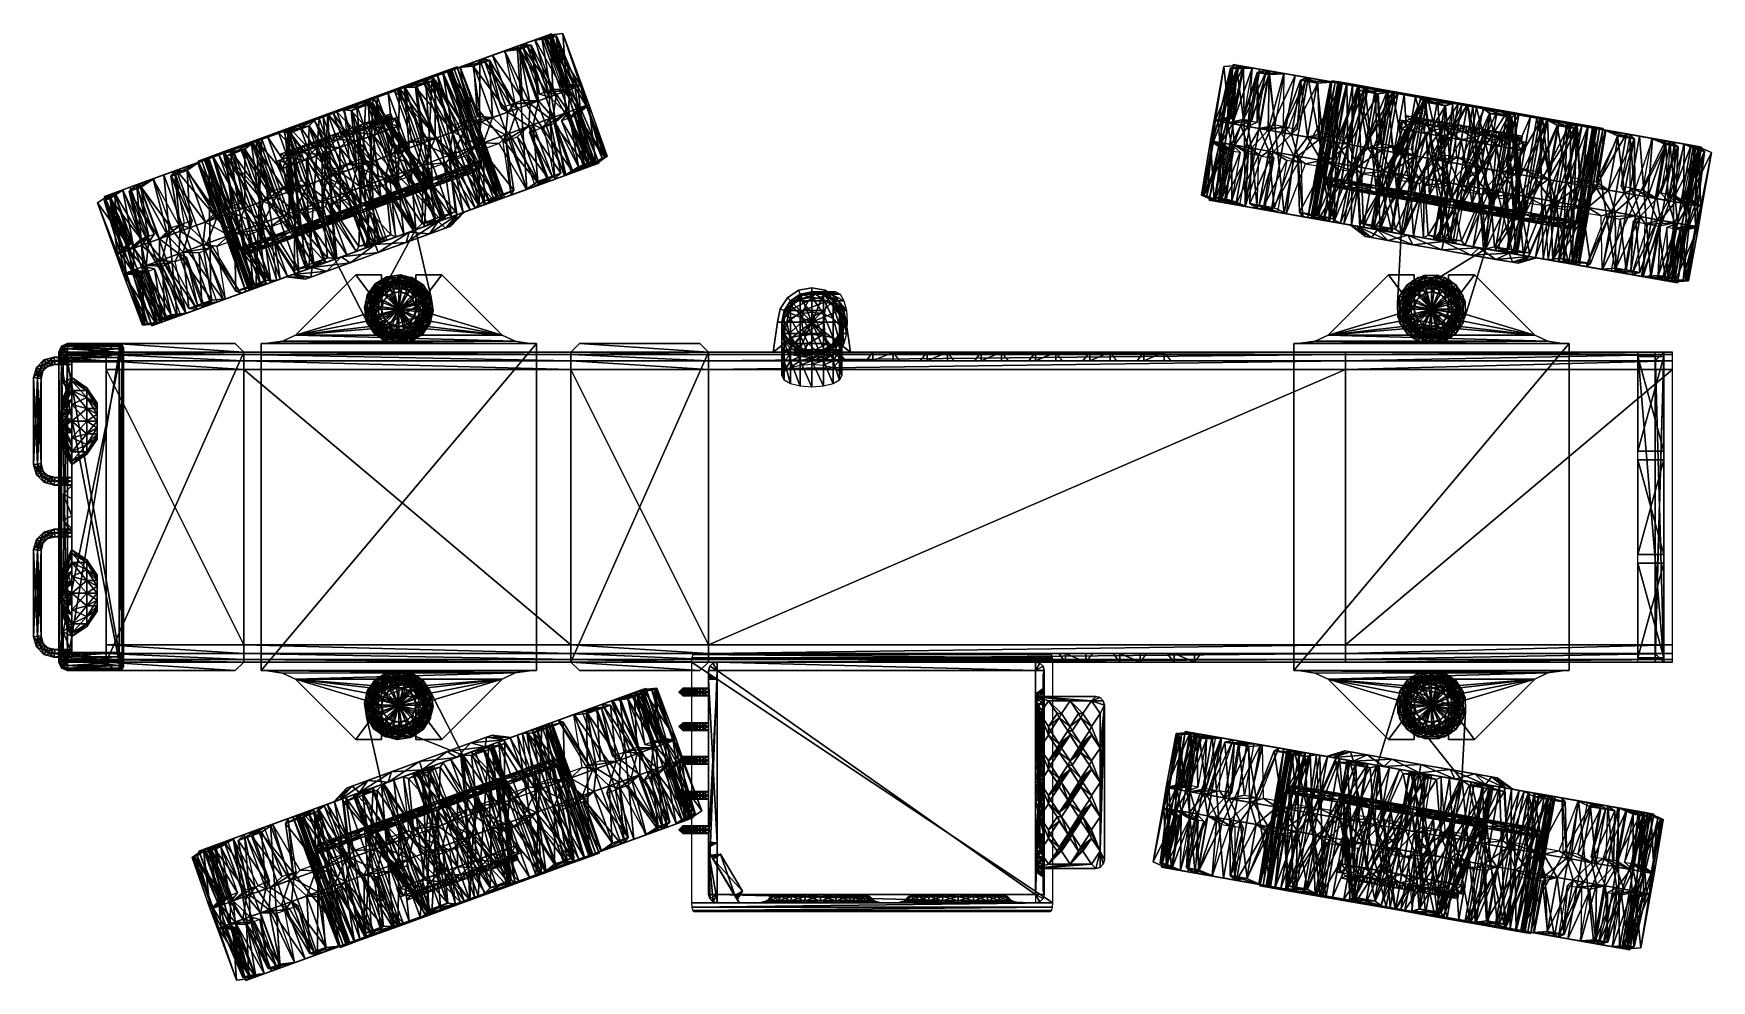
# Model space of a CAD drawing. Extents: x -226 to 261, y -163 to 113.
import ezdxf

# ---------------------------------------------------------------- set-up
doc = ezdxf.new("R2010")
doc.units = 0
doc.header["$MEASUREMENT"] = 0
doc.layers.get('0').update_dxf_attribs({"linetype": 'CONTINUOUS'})

msp = doc.modelspace()

# ---------------------------------------------------------------- linework, layer by layer
for points in [[(-103.858, 102.226, -51.1828), (-77.1429, 111.949, -44.758), (-75.5955, 112.513, -62.7337)], [(-102.963, 102.552, -61.5814), (-103.858, 102.226, -51.1828), (-75.5955, 112.513, -62.7337)], [(-102.963, 102.552, -61.5814), (-75.5955, 112.513, -62.7337), (-78.4726, 111.465, -80.523)], [(-78.4726, 111.465, -80.523), (-75.5955, 112.513, -62.7337), (-64.7918, 73.8777, -80.523)], [(-75.5955, 112.513, -62.7337), (-77.1429, 111.949, -44.758), (-61.9147, 74.9249, -62.7337)], [(-71.3072, 97.8421, -64.8127), (-76.5034, 112.118, -64.8127), (-72.3113, 112.581, -63.0207)], [(-76.5034, 112.118, -64.8127), (-72.3197, 112.578, -56.472), (-72.3113, 112.581, -63.0207)], [(-76.5034, 112.118, -64.8127), (-76.4874, 112.124, -55.1021), (-72.3197, 112.578, -56.472)], [(-76.4874, 112.124, -55.1021), (-67.1575, 97.4828, -52.2701), (-72.3197, 112.578, -56.472)], [(-76.4874, 112.124, -55.1021), (-71.6503, 97.7173, -51.1459), (-67.1575, 97.4828, -52.2701)], [(-75.5955, 112.513, -62.7337), (-61.9147, 74.9249, -62.7337), (-64.7918, 73.8777, -80.523)], [(-66.8561, 97.5925, -63.0207), (-72.3113, 112.581, -63.0207), (-72.3197, 112.578, -56.472)], [(-66.8561, 97.5925, -63.0207), (-72.3197, 112.578, -56.472), (-67.1575, 97.4828, -52.2701)], [(-71.3072, 97.8421, -64.8127), (-72.3113, 112.581, -63.0207), (-66.8561, 97.5925, -63.0207)], [(-112.913, 98.9303, -32.8561), (-92.7954, 106.252, -13.0772), (-83.0095, 109.814, -27.8211)], [(-107.252, 100.991, -41.3852), (-112.913, 98.9303, -32.8561), (-83.0095, 109.814, -27.8211)], [(-108.738, 100.45, -81.3539), (-85.5783, 108.879, -96.9137), (-96.4282, 104.93, -110.789)], [(-108.738, 100.45, -81.3539), (-104.627, 101.946, -71.8722), (-85.5783, 108.879, -96.9137)], [(-107.252, 100.991, -41.3852), (-83.0095, 109.814, -27.8211), (-77.1429, 111.949, -44.758)], [(-103.858, 102.226, -51.1828), (-107.252, 100.991, -41.3852), (-77.1429, 111.949, -44.758)], [(-104.627, 101.946, -71.8722), (-78.4726, 111.465, -80.523), (-85.5783, 108.879, -96.9137)], [(-104.627, 101.946, -71.8722), (-102.963, 102.552, -61.5814), (-78.4726, 111.465, -80.523)], [(-96.4282, 104.93, -110.789), (-85.5783, 108.879, -96.9137), (-82.7474, 67.3424, -110.789)], [(-83.0095, 109.814, -27.8211), (-92.7954, 106.252, -13.0772), (-69.3287, 72.2264, -27.8211)], [(-89.2981, 107.461, -101.255), (-84.3942, 109.246, -93.2297), (-81.5427, 109.221, -96.6396)], [(-89.2981, 107.461, -101.255), (-81.5427, 109.221, -96.6396), (-84.8327, 108.023, -102.054)], [(-84.102, 93.1852, -101.255), (-89.2981, 107.461, -101.255), (-84.8327, 108.023, -102.054)], [(-84.2865, 109.285, -26.5714), (-89.1655, 107.51, -18.4834), (-84.9446, 107.982, -17.3418)], [(-89.1655, 107.51, -18.4834), (-81.8469, 92.1363, -14.0313), (-84.9446, 107.982, -17.3418)], [(-89.1655, 107.51, -18.4834), (-86.2589, 92.4002, -15.4125), (-81.8469, 92.1363, -14.0313)], [(-85.5783, 108.879, -96.9137), (-78.4726, 111.465, -80.523), (-71.8975, 71.2914, -96.9137)], [(-85.5783, 108.879, -96.9137), (-71.8975, 71.2914, -96.9137), (-82.7474, 67.3424, -110.789)], [(-84.2865, 109.285, -26.5714), (-84.9446, 107.982, -17.3418), (-81.6396, 109.185, -22.7779)], [(-76.1844, 94.1973, -22.7779), (-81.6396, 109.185, -22.7779), (-84.9446, 107.982, -17.3418)], [(-76.1844, 94.1973, -22.7779), (-84.9446, 107.982, -17.3418), (-81.8469, 92.1363, -14.0313)], [(-79.3774, 93.0351, -102.054), (-84.8327, 108.023, -102.054), (-81.5427, 109.221, -96.6396)], [(-84.102, 93.1852, -101.255), (-84.8327, 108.023, -102.054), (-79.3774, 93.0351, -102.054)], [(-84.3942, 109.246, -93.2297), (-77.5039, 95.5867, -89.7367), (-74.2151, 94.914, -92.9887)], [(-84.3942, 109.246, -93.2297), (-74.2151, 94.914, -92.9887), (-81.5427, 109.221, -96.6396)], [(-79.0904, 95.0093, -26.5714), (-84.2865, 109.285, -26.5714), (-81.6396, 109.185, -22.7779)], [(-77.1429, 111.949, -44.758), (-83.0095, 109.814, -27.8211), (-63.4621, 74.3617, -44.758)], [(-83.0095, 109.814, -27.8211), (-69.3287, 72.2264, -27.8211), (-63.4621, 74.3617, -44.758)], [(-79.0904, 95.0093, -26.5714), (-81.6396, 109.185, -22.7779), (-76.1844, 94.1973, -22.7779)], [(-79.3774, 93.0351, -102.054), (-81.5427, 109.221, -96.6396), (-74.2151, 94.914, -92.9887)], [(-80.4448, 110.684, -84.101), (-77.8713, 111.62, -74.8354), (-74.2235, 111.885, -77.3412)], [(-80.4448, 110.684, -84.101), (-74.2235, 111.885, -77.3412), (-75.9407, 111.26, -83.593)], [(-75.2487, 96.4076, -84.101), (-80.4448, 110.684, -84.101), (-75.9407, 111.26, -83.593)], [(-77.8226, 111.638, -45.0587), (-80.366, 110.712, -35.7551), (-76.0025, 111.237, -35.8675)], [(-80.366, 110.712, -35.7551), (-71.934, 95.7443, -31.9409), (-76.0025, 111.237, -35.8675)], [(-80.366, 110.712, -35.7551), (-76.555, 95.9321, -32.0836), (-71.934, 95.7443, -31.9409)], [(-78.4726, 111.465, -80.523), (-64.7918, 73.8777, -80.523), (-71.8975, 71.2914, -96.9137)], [(-77.8713, 111.62, -74.8354), (-67.9416, 97.1974, -73.2357), (-74.2235, 111.885, -77.3412)], [(-77.8713, 111.62, -74.8354), (-71.9766, 97.5985, -70.9417), (-67.9416, 97.1974, -73.2357)], [(-72.6265, 97.362, -45.0587), (-77.8226, 111.638, -45.0587), (-74.2688, 111.868, -42.1341)], [(-77.8226, 111.638, -45.0587), (-76.0025, 111.237, -35.8675), (-74.2688, 111.868, -42.1341)], [(-77.1429, 111.949, -44.758), (-63.4621, 74.3617, -44.758), (-61.9147, 74.9249, -62.7337)], [(-68.8136, 96.88, -42.1341), (-74.2688, 111.868, -42.1341), (-76.0025, 111.237, -35.8675)], [(-68.8136, 96.88, -42.1341), (-76.0025, 111.237, -35.8675), (-71.934, 95.7443, -31.9409)], [(-70.4855, 96.2715, -83.593), (-75.9407, 111.26, -83.593), (-74.2235, 111.885, -77.3412)], [(-75.2487, 96.4076, -84.101), (-75.9407, 111.26, -83.593), (-70.4855, 96.2715, -83.593)], [(-72.6265, 97.362, -45.0587), (-74.2688, 111.868, -42.1341), (-68.8136, 96.88, -42.1341)], [(-70.4855, 96.2715, -83.593), (-74.2235, 111.885, -77.3412), (-67.9416, 97.1974, -73.2357)], [(-120.455, 96.185, -26.1768), (-105.834, 101.507, -1.5309), (-92.7954, 106.252, -13.0772)], [(-112.913, 98.9303, -32.8561), (-120.455, 96.185, -26.1768), (-92.7954, 106.252, -13.0772)], [(-115.014, 98.1654, -89.3804), (-96.4282, 104.93, -110.789), (-110.283, 99.8874, -121.203)], [(-115.014, 98.1654, -89.3804), (-108.738, 100.45, -81.3539), (-96.4282, 104.93, -110.789)], [(-110.283, 99.8874, -121.203), (-96.4282, 104.93, -110.789), (-96.6022, 62.2997, -121.203)], [(-107.189, 101.398, -48.2201), (-104.958, 102.21, -47.4364), (-103.057, 102.902, -60)], [(-107.189, 101.398, -48.2201), (-103.057, 102.902, -60), (-105.406, 102.047, -60)], [(-92.7954, 106.252, -13.0772), (-105.834, 101.507, -1.5309), (-79.1146, 68.6646, -13.0771)], [(-105.406, 102.047, -60), (-103.057, 102.902, -60), (-104.958, 102.21, -72.5636)], [(-104.958, 102.21, -47.4364), (-89.2527, 64.9747, -60), (-103.057, 102.902, -60)], [(-103.057, 102.902, -60), (-91.1533, 64.2829, -72.5636), (-104.958, 102.21, -72.5636)], [(-102.963, 102.552, -61.5814), (-104.627, 101.946, -71.8722), (-90.9465, 64.3582, -71.8722)], [(-103.858, 102.226, -51.1828), (-102.963, 102.552, -61.5814), (-89.2821, 64.964, -61.5814)], [(-103.057, 102.902, -60), (-89.2527, 64.9747, -60), (-91.1533, 64.2829, -72.5636)], [(-89.2821, 64.964, -61.5814), (-102.963, 102.552, -61.5814), (-90.9465, 64.3582, -71.8722)], [(-102.294, 102.731, -114.857), (-95.4836, 105.21, -108.723), (-93.6305, 104.821, -112.726)], [(-102.294, 102.731, -114.857), (-93.6305, 104.821, -112.726), (-98.2064, 103.156, -116.862)], [(-97.0976, 88.4552, -114.857), (-102.294, 102.731, -114.857), (-98.2064, 103.156, -116.862)], [(-95.3283, 105.267, -10.9444), (-102.12, 102.795, -4.7454), (-98.361, 103.099, -2.4739)], [(-102.12, 102.795, -4.7454), (-96.0299, 86.9741, -0.0511), (-98.361, 103.099, -2.4739)], [(-102.12, 102.795, -4.7454), (-99.9216, 87.4274, -2.5242), (-96.0299, 86.9741, -0.0511)], [(-95.3283, 105.267, -10.9444), (-98.361, 103.099, -2.4739), (-93.773, 104.769, -6.6252)], [(-88.3177, 89.7811, -6.6252), (-93.773, 104.769, -6.6252), (-98.361, 103.099, -2.4739)], [(-88.3177, 89.7811, -6.6252), (-98.361, 103.099, -2.4739), (-96.0299, 86.9741, -0.0511)], [(-92.7511, 88.1674, -116.862), (-98.2064, 103.156, -116.862), (-93.6305, 104.821, -112.726)], [(-97.0976, 88.4552, -114.857), (-98.2064, 103.156, -116.862), (-92.7511, 88.1674, -116.862)], [(-96.4282, 104.93, -110.789), (-82.7474, 67.3424, -110.789), (-96.6022, 62.2997, -121.203)], [(-95.4836, 105.21, -108.723), (-87.7453, 91.8592, -105.922), (-85.4215, 90.8352, -109.833)], [(-95.4836, 105.21, -108.723), (-85.4215, 90.8352, -109.833), (-93.6305, 104.821, -112.726)], [(-90.1322, 90.9904, -10.9444), (-95.3283, 105.267, -10.9444), (-93.773, 104.769, -6.6252)], [(-90.1322, 90.9904, -10.9444), (-93.773, 104.769, -6.6252), (-88.3177, 89.7811, -6.6252)], [(-92.7511, 88.1674, -116.862), (-93.6305, 104.821, -112.726), (-85.4215, 90.8352, -109.833)], [(-92.7954, 106.252, -13.0772), (-79.1146, 68.6646, -13.0771), (-69.3287, 72.2264, -27.8211)], [(122.376, 103.586, -57.2664), (115.43, 64.194, -57.2663), (118.445, 63.6623, -39.477)], [(122.376, 103.586, -57.2664), (123.998, 103.3, -75.242), (115.43, 64.194, -57.2663)], [(123.998, 103.3, -75.242), (117.052, 63.908, -75.242), (115.43, 64.194, -57.2663)], [(121.23, 88.3006, -54.6468), (119.66, 102.99, -56.4389), (116.89, 87.2819, -56.4388)], [(116.89, 87.2819, -56.4388), (119.66, 102.99, -56.4389), (119.668, 102.988, -62.9876)], [(116.89, 87.2819, -56.4388), (119.668, 102.988, -62.9876), (117.206, 87.2262, -67.1894)], [(123.998, 103.3, -75.242), (130.146, 102.216, -92.1789), (117.052, 63.908, -75.242)], [(123.852, 103.265, -64.3575), (121.59, 88.2372, -68.3136), (117.206, 87.2262, -67.1894)], [(123.852, 103.265, -64.3575), (117.206, 87.2262, -67.1894), (119.668, 102.988, -62.9876)], [(125.302, 103.009, -44.6242), (121.932, 88.177, -48.5178), (118.028, 87.0813, -46.2238)], [(125.302, 103.009, -44.6242), (118.028, 87.0813, -46.2238), (121.664, 102.636, -42.1184)], [(120.694, 86.6112, -35.8665), (121.664, 102.636, -42.1184), (118.028, 87.0813, -46.2238)], [(125.391, 103.055, -39.4771), (122.376, 103.586, -57.2664), (118.445, 63.6623, -39.477)], [(125.391, 103.055, -39.4771), (118.445, 63.6623, -39.477), (125.892, 62.3492, -23.0863)], [(122.613, 88.0569, -74.4008), (121.711, 102.628, -77.3254), (118.941, 86.9201, -77.3254)], [(118.941, 86.9201, -77.3254), (121.711, 102.628, -77.3254), (123.528, 102.307, -83.592)], [(121.23, 88.3006, -54.6468), (123.868, 103.262, -54.6468), (119.66, 102.99, -56.4389)], [(123.868, 103.262, -54.6468), (119.668, 102.988, -62.9876), (119.66, 102.99, -56.4389)], [(123.868, 103.262, -54.6468), (123.852, 103.265, -64.3575), (119.668, 102.988, -62.9876)], [(120.694, 86.6112, -35.8665), (123.463, 102.319, -35.8665), (121.664, 102.636, -42.1184)], [(127.999, 102.534, -35.3585), (125.302, 103.009, -44.6242), (121.664, 102.636, -42.1184)], [(127.999, 102.534, -35.3585), (121.664, 102.636, -42.1184), (123.463, 102.319, -35.8665)], [(122.613, 88.0569, -74.4008), (125.251, 103.018, -74.4009), (121.711, 102.628, -77.3254)], [(125.251, 103.018, -74.4009), (123.528, 102.307, -83.592), (121.711, 102.628, -77.3254)], [(127.916, 102.548, -83.7045), (126.73, 87.3309, -87.376), (122.212, 86.3435, -87.5187)], [(127.916, 102.548, -83.7045), (122.212, 86.3435, -87.5187), (123.528, 102.307, -83.592)], [(151.057, 98.529, -58.4186), (122.376, 103.586, -57.2664), (125.391, 103.055, -39.4771)], [(151.996, 98.3635, -68.8172), (123.998, 103.3, -75.242), (122.376, 103.586, -57.2664)], [(151.057, 98.529, -58.4186), (151.996, 98.3635, -68.8172), (122.376, 103.586, -57.2664)], [(125.361, 87.5723, -35.3585), (127.999, 102.534, -35.3585), (123.463, 102.319, -35.8665)], [(125.251, 103.018, -74.4009), (127.916, 102.548, -83.7045), (123.528, 102.307, -83.592)], [(155.552, 97.7364, -78.6149), (130.146, 102.216, -92.1789), (123.998, 103.3, -75.242)], [(151.996, 98.3635, -68.8172), (155.552, 97.7364, -78.6149), (123.998, 103.3, -75.242)], [(132.838, 101.742, -23.0864), (125.391, 103.055, -39.4771), (125.892, 62.3492, -23.0863)], [(152.802, 98.2214, -48.1279), (125.391, 103.055, -39.4771), (132.838, 101.742, -23.0864)], [(152.802, 98.2214, -48.1279), (151.057, 98.529, -58.4186), (125.391, 103.055, -39.4771)], [(-129.365, 92.9421, -21.8025), (-121.236, 95.9008, 6.0307), (-105.834, 101.507, -1.5309)], [(-120.455, 96.185, -26.1768), (-129.365, 92.9421, -21.8025), (-105.834, 101.507, -1.5309)], [(-126.198, 94.0946, -127.446), (-110.283, 99.8874, -121.203), (-112.518, 56.5069, -127.446)], [(-123.029, 95.2482, -95.4047), (-110.283, 99.8874, -121.203), (-126.198, 94.0946, -127.446)], [(-123.029, 95.2482, -95.4047), (-115.014, 98.1654, -89.3804), (-110.283, 99.8874, -121.203)], [(-115.014, 98.1654, -89.3804), (-123.029, 95.2482, -95.4047), (-109.348, 57.6605, -95.4046)], [(-105.834, 101.507, -1.5309), (-121.236, 95.9008, 6.0307), (-92.1529, 63.9191, -1.5309)], [(-120.455, 96.185, -26.1768), (-112.913, 98.9303, -32.8561), (-99.2319, 61.3425, -32.856)], [(-119.842, 96.7931, -29.7343), (-118.455, 97.2979, -27.7164), (-110.308, 100.263, -36.3859)], [(-119.842, 96.7931, -29.7343), (-110.308, 100.263, -36.3859), (-112.204, 99.5728, -37.8617)], [(-110.312, 70.6117, -29.7342), (-119.842, 96.7931, -29.7343), (-112.204, 99.5728, -37.8617)], [(-102.675, 73.3915, -82.1383), (-112.204, 99.5728, -82.1383), (-119.842, 96.7931, -90.2657)], [(-112.204, 99.5728, -82.1383), (-118.455, 97.2978, -92.2836), (-119.842, 96.7931, -90.2657)], [(-118.455, 97.2979, -27.7164), (-96.5037, 62.3355, -36.3858), (-110.308, 100.263, -36.3859)], [(-112.204, 99.5728, -82.1383), (-110.308, 100.263, -83.6141), (-118.455, 97.2978, -92.2836)], [(-110.308, 100.263, -83.6141), (-104.65, 59.3703, -92.2836), (-118.455, 97.2978, -92.2836)], [(-118.333, 96.8937, -123.884), (-110.188, 99.8582, -120.087), (-109.445, 99.065, -124.331)], [(-118.333, 96.8937, -123.884), (-109.445, 99.065, -124.331), (-114.92, 97.0721, -126.888)], [(-109.999, 99.9271, 0.5454), (-118.132, 96.9667, 4.3865), (-115.104, 97.0052, 7.5633)], [(-109.999, 99.9271, 0.5454), (-115.104, 97.0052, 7.5633), (-109.621, 99.0008, 5.0103)], [(-104.166, 84.0127, 5.0103), (-109.621, 99.0008, 5.0103), (-115.104, 97.0052, 7.5633)], [(-108.738, 100.45, -81.3539), (-115.014, 98.1654, -89.3804), (-101.333, 60.5776, -89.3803)], [(-101.333, 60.5776, -89.3803), (-115.014, 98.1654, -89.3804), (-109.348, 57.6605, -95.4046)], [(-109.465, 82.0841, -126.888), (-114.92, 97.0721, -126.888), (-109.445, 99.065, -124.331)], [(-112.913, 98.9303, -32.8561), (-107.252, 100.991, -41.3852), (-93.571, 63.403, -41.3851)], [(-99.2319, 61.3425, -32.856), (-112.913, 98.9303, -32.8561), (-93.571, 63.403, -41.3851)], [(-110.283, 99.8874, -121.203), (-96.6022, 62.2997, -121.203), (-112.518, 56.5069, -127.446)], [(-112.204, 99.5728, -37.8617), (-110.308, 100.263, -36.3859), (-104.958, 102.21, -47.4364)], [(-112.204, 99.5728, -37.8617), (-104.958, 102.21, -47.4364), (-107.189, 101.398, -48.2201)], [(-102.675, 73.3915, -37.8618), (-112.204, 99.5728, -37.8617), (-107.189, 101.398, -48.2201)], [(-97.6593, 75.2171, -71.7799), (-107.189, 101.398, -71.7799), (-112.204, 99.5728, -82.1383)], [(-107.189, 101.398, -71.7799), (-110.308, 100.263, -83.6141), (-112.204, 99.5728, -82.1383)], [(-110.312, 70.6117, -29.7342), (-112.204, 99.5728, -37.8617), (-102.675, 73.3915, -37.8618)], [(-97.6593, 75.2171, -71.7799), (-112.204, 99.5728, -82.1383), (-102.675, 73.3915, -82.1383)], [(-110.308, 100.263, -36.3859), (-91.1533, 64.2829, -47.4364), (-104.958, 102.21, -47.4364)], [(-107.189, 101.398, -71.7799), (-104.958, 102.21, -72.5636), (-110.308, 100.263, -83.6141)], [(-104.958, 102.21, -72.5636), (-96.5037, 62.3355, -83.6141), (-110.308, 100.263, -83.6141)], [(-110.308, 100.263, -36.3859), (-96.5037, 62.3355, -36.3858), (-91.1533, 64.2829, -47.4364)], [(-110.308, 100.263, -83.6141), (-96.5037, 62.3355, -83.6141), (-104.65, 59.3703, -92.2836)], [(-110.188, 99.8582, -120.087), (-101.817, 86.7374, -118.19), (-100.589, 85.3147, -122.414)], [(-110.188, 99.8582, -120.087), (-100.589, 85.3147, -122.414), (-109.445, 99.065, -124.331)], [(-104.803, 85.6509, 0.5454), (-109.999, 99.9271, 0.5454), (-109.621, 99.0008, 5.0103)], [(-104.803, 85.6509, 0.5454), (-109.621, 99.0008, 5.0103), (-104.166, 84.0127, 5.0103)], [(-109.465, 82.0841, -126.888), (-109.445, 99.065, -124.331), (-100.589, 85.3147, -122.414)], [(-104.627, 101.946, -71.8722), (-108.738, 100.45, -81.3539), (-95.057, 62.8621, -81.3539)], [(-95.057, 62.8621, -81.3539), (-108.738, 100.45, -81.3539), (-101.333, 60.5776, -89.3803)], [(-107.252, 100.991, -41.3852), (-103.858, 102.226, -51.1828), (-90.1772, 64.6382, -51.1828)], [(-93.571, 63.403, -41.3851), (-107.252, 100.991, -41.3852), (-90.1772, 64.6382, -51.1828)], [(-105.406, 102.047, -60), (-104.958, 102.21, -72.5636), (-107.189, 101.398, -71.7799)], [(-97.6593, 75.2171, -48.2201), (-107.189, 101.398, -48.2201), (-105.406, 102.047, -60)], [(-95.8772, 75.8658, -60), (-105.406, 102.047, -60), (-107.189, 101.398, -71.7799)], [(-102.675, 73.3915, -37.8618), (-107.189, 101.398, -48.2201), (-97.6593, 75.2171, -48.2201)], [(-95.8772, 75.8658, -60), (-107.189, 101.398, -71.7799), (-97.6593, 75.2171, -71.7799)], [(-105.834, 101.507, -1.5309), (-92.1529, 63.9191, -1.5309), (-79.1146, 68.6646, -13.0771)], [(-97.6593, 75.2171, -48.2201), (-105.406, 102.047, -60), (-95.8772, 75.8658, -60)], [(-104.958, 102.21, -47.4364), (-91.1533, 64.2829, -47.4364), (-89.2527, 64.9747, -60)], [(-104.958, 102.21, -72.5636), (-91.1533, 64.2829, -72.5636), (-96.5037, 62.3355, -83.6141)], [(-90.9465, 64.3582, -71.8722), (-104.627, 101.946, -71.8722), (-95.057, 62.8621, -81.3539)], [(-90.1772, 64.6382, -51.1828), (-103.858, 102.226, -51.1828), (-89.2821, 64.964, -61.5814)], [(-71.6503, 97.7173, -51.1459), (-72.6265, 97.362, -45.0587), (-68.8136, 96.88, -42.1341)], [(-71.9766, 97.5985, -70.9417), (-71.3072, 97.8421, -64.8127), (-66.8561, 97.5925, -63.0207)], [(-71.9766, 97.5985, -70.9417), (-66.8561, 97.5925, -63.0207), (-67.9416, 97.1974, -73.2357)], [(-71.6503, 97.7173, -51.1459), (-68.8136, 96.88, -42.1341), (-67.1575, 97.4828, -52.2701)], [(-65.3178, 91.7872, -69.31), (-67.9416, 97.1974, -73.2357), (-66.8561, 97.5925, -63.0207)], [(-64.7505, 91.9937, -59.0397), (-66.8561, 97.5925, -63.0207), (-67.1575, 97.4828, -52.2701)], [(-64.7505, 91.9937, -59.0397), (-65.3178, 91.7872, -69.31), (-66.8561, 97.5925, -63.0207)], [(130.146, 102.216, -92.1789), (123.2, 62.8239, -92.1788), (117.052, 63.908, -75.242)], [(118.941, 86.9201, -77.3254), (123.528, 102.307, -83.592), (122.212, 86.3435, -87.5187)], [(125.361, 87.5723, -35.3585), (123.463, 102.319, -35.8665), (120.694, 86.6112, -35.8665)], [(130.146, 102.216, -92.1789), (140.402, 100.408, -106.923), (123.2, 62.8239, -92.1788)], [(140.402, 100.408, -106.923), (133.456, 61.0155, -106.923), (123.2, 62.8239, -92.1788)], [(132.138, 101.804, -26.2299), (127.724, 87.1556, -29.7228), (124.602, 85.922, -26.4708)], [(132.138, 101.804, -26.2299), (124.602, 85.922, -26.4708), (129.334, 101.284, -22.82)], [(130.012, 84.968, -17.4055), (129.334, 101.284, -22.82), (124.602, 85.922, -26.4708)], [(132.838, 101.742, -23.0864), (125.892, 62.3492, -23.0863), (137.263, 60.3442, -9.2112)], [(129.387, 86.8624, -92.8882), (129.436, 101.266, -96.6817), (126.666, 85.558, -96.6816)], [(126.666, 85.558, -96.6816), (129.436, 101.266, -96.6817), (132.899, 100.655, -102.118)], [(126.666, 85.558, -96.6816), (132.899, 100.655, -102.118), (132.6, 84.5116, -105.428)], [(137.277, 100.898, -18.2048), (132.138, 101.804, -26.2299), (129.334, 101.284, -22.82)], [(137.277, 100.898, -18.2048), (129.334, 101.284, -22.82), (132.782, 100.676, -17.4055)], [(130.012, 84.968, -17.4055), (132.782, 100.676, -17.4055), (129.334, 101.284, -22.82)], [(129.387, 86.8624, -92.8882), (132.025, 101.824, -92.8882), (129.436, 101.266, -96.6817)], [(132.025, 101.824, -92.8882), (132.899, 100.655, -102.118), (129.436, 101.266, -96.6817)], [(134.639, 85.9363, -18.2048), (132.782, 100.676, -17.4055), (130.012, 84.968, -17.4055)], [(161.485, 96.6904, -87.144), (140.402, 100.408, -106.923), (130.146, 102.216, -92.1789)], [(155.552, 97.7364, -78.6149), (161.485, 96.6904, -87.144), (130.146, 102.216, -92.1789)], [(132.025, 101.824, -92.8882), (137.138, 100.922, -100.976), (132.899, 100.655, -102.118)], [(137.138, 100.922, -100.976), (136.9, 85.5377, -104.047), (132.6, 84.5116, -105.428)], [(137.138, 100.922, -100.976), (132.6, 84.5116, -105.428), (132.899, 100.655, -102.118)], [(134.639, 85.9363, -18.2048), (137.277, 100.898, -18.2048), (132.782, 100.676, -17.4055)], [(144.209, 99.7365, -9.2112), (132.838, 101.742, -23.0864), (137.263, 60.3442, -9.2112)], [(157.109, 97.4618, -38.6462), (132.838, 101.742, -23.0864), (144.209, 99.7365, -9.2112)], [(157.109, 97.4618, -38.6462), (152.802, 98.2214, -48.1279), (132.838, 101.742, -23.0864)], [(140.402, 100.408, -106.923), (154.066, 97.9985, -118.469), (133.456, 61.0155, -106.923)], [(154.066, 97.9985, -118.469), (147.12, 58.6061, -118.469), (133.456, 61.0155, -106.923)], [(143.76, 99.7548, -10.7361), (138.457, 85.263, -13.538), (136.347, 83.8511, -9.6265)], [(143.76, 99.7548, -10.7361), (136.347, 83.8511, -9.6265), (142.002, 99.0499, -6.7336)], [(144.028, 82.4967, -2.5978), (142.002, 99.0499, -6.7336), (136.347, 83.8511, -9.6265)], [(144.209, 99.7365, -9.2112), (137.263, 60.3442, -9.2112), (151.783, 57.784, 1.2027)], [(140.959, 84.8219, -108.515), (142.152, 99.0236, -112.834), (139.382, 83.3159, -112.834)], [(139.382, 83.3159, -112.834), (142.152, 99.0236, -112.834), (146.96, 98.1758, -116.986)], [(139.382, 83.3159, -112.834), (146.96, 98.1758, -116.986), (147.464, 81.8907, -119.409)], [(169.389, 95.2965, -93.8233), (154.066, 97.9985, -118.469), (140.402, 100.408, -106.923)], [(161.485, 96.6904, -87.144), (169.389, 95.2965, -93.8233), (140.402, 100.408, -106.923)], [(140.959, 84.8219, -108.515), (143.597, 99.7835, -108.515), (142.152, 99.0236, -112.834)], [(150.897, 98.4964, -4.6027), (143.76, 99.7548, -10.7361), (142.002, 99.0499, -6.7336)], [(150.897, 98.4964, -4.6027), (142.002, 99.0499, -6.7336), (146.798, 98.2044, -2.5978)], [(144.028, 82.4967, -2.5978), (146.798, 98.2044, -2.5978), (142.002, 99.0499, -6.7336)], [(143.597, 99.7835, -108.515), (146.96, 98.1758, -116.986), (142.152, 99.0236, -112.834)], [(143.597, 99.7835, -108.515), (150.715, 98.5285, -114.714), (146.96, 98.1758, -116.986)], [(148.259, 83.5348, -4.6027), (146.798, 98.2044, -2.5978), (144.028, 82.4967, -2.5978)], [(153.081, 98.5393, -72.5636), (144.081, 59.1421, -60), (151.089, 98.8905, -60)], [(151.089, 98.8905, -60), (144.081, 59.1421, -60), (146.073, 58.7909, -47.4364)], [(153.081, 98.5393, -72.5636), (146.072, 58.7909, -72.5636), (144.081, 59.1421, -60)], [(144.111, 59.1367, -58.4186), (151.057, 98.529, -58.4186), (145.856, 58.8291, -48.1278)], [(151.996, 98.3635, -68.8172), (151.057, 98.529, -58.4186), (144.111, 59.1367, -58.4186)], [(145.05, 58.9712, -68.8172), (151.996, 98.3635, -68.8172), (144.111, 59.1367, -58.4186)], [(158.729, 97.1763, 1.2027), (144.209, 99.7365, -9.2112), (151.783, 57.784, 1.2027)], [(163.687, 96.302, -30.6197), (144.209, 99.7365, -9.2112), (158.729, 97.1763, 1.2027)], [(163.687, 96.302, -30.6197), (157.109, 97.4618, -38.6462), (144.209, 99.7365, -9.2112)], [(155.552, 97.7364, -78.6149), (151.996, 98.3635, -68.8172), (145.05, 58.9712, -68.8172)], [(148.606, 58.3441, -78.6149), (155.552, 97.7364, -78.6149), (145.05, 58.9712, -68.8172)], [(151.057, 98.529, -58.4186), (152.802, 98.2214, -48.1279), (145.856, 58.8291, -48.1278)], [(145.856, 58.8291, -48.1278), (152.802, 98.2214, -48.1279), (150.164, 58.0695, -38.6461)], [(158.689, 97.5505, -83.6142), (146.072, 58.7909, -72.5636), (153.081, 98.5393, -72.5636)], [(158.689, 97.5505, -83.6142), (151.68, 57.8022, -83.6141), (146.072, 58.7909, -72.5636)], [(151.089, 98.8905, -60), (146.073, 58.7909, -47.4364), (153.081, 98.5393, -47.4364)], [(153.081, 98.5393, -47.4364), (146.073, 58.7909, -47.4364), (151.68, 57.8021, -36.3858)], [(148.259, 83.5348, -4.6027), (150.897, 98.4964, -4.6027), (146.798, 98.2044, -2.5978)], [(150.715, 98.5285, -114.714), (147.464, 81.8907, -119.409), (146.96, 98.1758, -116.986)], [(154.066, 97.9985, -118.469), (170.208, 95.1522, -126.031), (147.12, 58.6061, -118.469)], [(150.715, 98.5285, -114.714), (151.218, 83.0129, -116.935), (147.464, 81.8907, -119.409)], [(161.485, 96.6904, -87.144), (155.552, 97.7364, -78.6149), (148.606, 58.3441, -78.6149)], [(150.581, 70.6887, -71.7799), (153.551, 98.4564, -60), (148.713, 71.018, -60)], [(148.713, 71.018, -60), (153.551, 98.4564, -60), (155.419, 98.127, -48.2201)], [(148.713, 71.018, -60), (155.419, 98.127, -48.2201), (150.581, 70.6887, -48.2201)], [(152.802, 98.2214, -48.1279), (157.109, 97.4618, -38.6462), (150.164, 58.0695, -38.6461)], [(150.581, 70.6887, -71.7799), (155.419, 98.127, -71.7799), (153.551, 98.4564, -60)], [(155.838, 69.7618, -82.1383), (155.419, 98.127, -71.7799), (150.581, 70.6887, -71.7799)], [(150.581, 70.6887, -48.2201), (155.419, 98.127, -48.2201), (160.676, 97.2001, -37.8617)], [(155.419, 98.127, -71.7799), (153.081, 98.5393, -72.5636), (151.089, 98.8905, -60)], [(155.419, 98.127, -71.7799), (151.089, 98.8905, -60), (153.551, 98.4564, -60)], [(153.551, 98.4564, -60), (151.089, 98.8905, -60), (153.081, 98.5393, -47.4364)], [(153.081, 98.5393, -47.4364), (151.68, 57.8021, -36.3858), (158.689, 97.5506, -36.3859)], [(158.689, 97.5506, -36.3859), (151.68, 57.8021, -36.3858), (160.218, 56.2967, -27.7164)], [(167.226, 96.0451, -92.2836), (151.68, 57.8022, -83.6141), (158.689, 97.5505, -83.6142)], [(160.676, 97.2001, -82.1383), (158.689, 97.5505, -83.6142), (153.081, 98.5393, -72.5636)], [(160.676, 97.2001, -82.1383), (153.081, 98.5393, -72.5636), (155.419, 98.127, -71.7799)], [(153.551, 98.4564, -60), (153.081, 98.5393, -47.4364), (155.419, 98.127, -48.2201)], [(155.419, 98.127, -48.2201), (153.081, 98.5393, -47.4364), (158.689, 97.5506, -36.3859)], [(178.727, 93.65, -98.1976), (170.208, 95.1522, -126.031), (154.066, 97.9985, -118.469)], [(169.389, 95.2965, -93.8233), (178.727, 93.65, -98.1976), (154.066, 97.9985, -118.469)], [(155.838, 69.7618, -82.1383), (160.676, 97.2001, -82.1383), (155.419, 98.127, -71.7799)], [(155.419, 98.127, -48.2201), (158.689, 97.5506, -36.3859), (160.676, 97.2001, -37.8617)], [(160.676, 97.2001, -37.8617), (158.689, 97.5506, -36.3859), (167.226, 96.0451, -27.7164)], [(158.689, 97.5506, -36.3859), (160.218, 56.2967, -27.7164), (167.226, 96.0451, -27.7164)], [(168.68, 95.7888, -90.2657), (167.226, 96.0451, -92.2836), (158.689, 97.5505, -83.6142)], [(168.68, 95.7888, -90.2657), (158.689, 97.5505, -83.6142), (160.676, 97.2001, -82.1383)], [(-143.09, 87.9466, -129.093), (-126.198, 94.0946, -127.446), (-129.409, 50.3589, -129.093)], [(-132.236, 91.8972, -99.0161), (-126.198, 94.0946, -127.446), (-143.09, 87.9466, -129.093)], [(-140.645, 89.2213, -22.5), (-140.645, 89.2213, -20), (-128.839, 93.5183, -22.0226)], [(-140.645, 89.2213, -22.5), (-128.839, 93.5183, -22.0226), (-129.575, 93.2503, -24.3966)], [(-140.645, 89.2213, -20), (-115.034, 55.5909, -22.0226), (-128.839, 93.5183, -22.0226)], [(-129.575, 93.2503, -95.6035), (-128.839, 93.5183, -97.9774), (-140.645, 89.2213, -100)], [(-128.839, 93.5183, -97.9774), (-126.84, 51.2938, -100), (-140.645, 89.2213, -100)], [(-131.116, 63.04, -22.5), (-140.645, 89.2213, -22.5), (-129.575, 93.2503, -24.3966)], [(-120.046, 67.069, -95.6035), (-129.575, 93.2503, -95.6035), (-140.645, 89.2213, -97.5)], [(-129.575, 93.2503, -95.6035), (-140.645, 89.2213, -100), (-140.645, 89.2213, -97.5)], [(-139.035, 89.4224, -20.0313), (-137.952, 89.8165, 9.0925), (-121.236, 95.9008, 6.0307)], [(-129.365, 92.9421, -21.8025), (-139.035, 89.4224, -20.0313), (-121.236, 95.9008, 6.0307)], [(-139.035, 89.4224, -20.0313), (-129.365, 92.9421, -21.8025), (-115.684, 55.3544, -21.8025)], [(-121.236, 95.9008, 6.0307), (-137.952, 89.8165, 9.0925), (-107.555, 58.3131, 6.0307)], [(-136.105, 90.4249, -127.782), (-127.284, 93.6355, -126.533), (-127.669, 92.4322, -130.667)], [(-127.075, 93.7117, 7.0617), (-135.891, 90.503, 8.3143), (-133.795, 90.2025, 12.1045)], [(-127.075, 93.7117, 7.0617), (-133.795, 90.2025, 12.1045), (-127.863, 92.3616, 11.2997)], [(-123.029, 95.2482, -95.4047), (-132.236, 91.8972, -99.0161), (-118.555, 54.3095, -99.0161)], [(-132.236, 91.8972, -99.0161), (-123.029, 95.2482, -95.4047), (-126.198, 94.0946, -127.446)], [(-131.116, 63.04, -22.5), (-129.575, 93.2503, -24.3966), (-120.046, 67.069, -24.3966)], [(-129.575, 93.2503, -24.3966), (-128.839, 93.5183, -22.0226), (-118.455, 97.2979, -27.7164)], [(-129.575, 93.2503, -24.3966), (-118.455, 97.2979, -27.7164), (-119.842, 96.7931, -29.7343)], [(-120.046, 67.069, -24.3966), (-129.575, 93.2503, -24.3966), (-119.842, 96.7931, -29.7343)], [(-110.312, 70.6117, -90.2657), (-119.842, 96.7931, -90.2657), (-129.575, 93.2503, -95.6035)], [(-119.842, 96.7931, -90.2657), (-128.839, 93.5183, -97.9774), (-129.575, 93.2503, -95.6035)], [(-110.312, 70.6117, -90.2657), (-129.575, 93.2503, -95.6035), (-120.046, 67.069, -95.6035)], [(-126.198, 94.0946, -127.446), (-112.518, 56.5069, -127.446), (-129.409, 50.3589, -129.093)], [(-129.365, 92.9421, -21.8025), (-120.455, 96.185, -26.1768), (-106.774, 58.5973, -26.1768)], [(-115.684, 55.3544, -21.8025), (-129.365, 92.9421, -21.8025), (-106.774, 58.5973, -26.1768)], [(-128.839, 93.5183, -22.0226), (-104.65, 59.3704, -27.7164), (-118.455, 97.2979, -27.7164)], [(-119.842, 96.7931, -90.2657), (-118.455, 97.2978, -92.2836), (-128.839, 93.5183, -97.9774)], [(-118.455, 97.2978, -92.2836), (-115.034, 55.5909, -97.9774), (-128.839, 93.5183, -97.9774)], [(-128.839, 93.5183, -22.0226), (-115.034, 55.5909, -22.0226), (-104.65, 59.3704, -27.7164)], [(-128.839, 93.5183, -97.9774), (-115.034, 55.5909, -97.9774), (-126.84, 51.2938, -100)], [(-121.879, 79.4355, 7.0617), (-127.075, 93.7117, 7.0617), (-127.863, 92.3616, 11.2997)], [(-127.284, 93.6355, -126.533), (-118.445, 78.8157, -129.841), (-127.669, 92.4322, -130.667)], [(-127.284, 93.6355, -126.533), (-118.542, 80.65, -125.659), (-118.445, 78.8157, -129.841)], [(-109.348, 57.6605, -95.4046), (-123.029, 95.2482, -95.4047), (-118.555, 54.3095, -99.0161)], [(-121.236, 95.9008, 6.0307), (-107.555, 58.3131, 6.0307), (-92.1529, 63.9191, -1.5309)], [(-106.774, 58.5973, -26.1768), (-120.455, 96.185, -26.1768), (-99.2319, 61.3425, -32.856)], [(-120.046, 67.069, -24.3966), (-119.842, 96.7931, -29.7343), (-110.312, 70.6117, -29.7342)], [(-102.675, 73.3915, -82.1383), (-119.842, 96.7931, -90.2657), (-110.312, 70.6117, -90.2657)], [(-118.455, 97.2979, -27.7164), (-104.65, 59.3704, -27.7164), (-96.5037, 62.3355, -36.3858)], [(-118.455, 97.2978, -92.2836), (-104.65, 59.3703, -92.2836), (-115.034, 55.5909, -97.9774)], [(-113.136, 82.6175, -123.884), (-118.333, 96.8937, -123.884), (-114.92, 97.0721, -126.888)], [(-118.132, 96.9667, 4.3865), (-113.278, 80.6963, 8.9231), (-115.104, 97.0052, 7.5633)], [(-118.132, 96.9667, 4.3865), (-116.392, 81.4326, 5.5988), (-113.278, 80.6963, 8.9231)], [(-104.166, 84.0127, 5.0103), (-115.104, 97.0052, 7.5633), (-113.278, 80.6963, 8.9231)], [(-113.136, 82.6175, -123.884), (-114.92, 97.0721, -126.888), (-109.465, 82.0841, -126.888)], [(-87.7453, 91.8592, -105.922), (-84.102, 93.1852, -101.255), (-79.3774, 93.0351, -102.054)], [(-87.7453, 91.8592, -105.922), (-79.3774, 93.0351, -102.054), (-85.4215, 90.8352, -109.833)], [(-80.9193, 86.1088, -106.94), (-85.4215, 90.8352, -109.833), (-79.3774, 93.0351, -102.054)], [(-76.0943, 87.8649, -19.433), (-76.1844, 94.1973, -22.7779), (-81.8469, 92.1363, -14.0313)], [(-75.2779, 88.1621, -98.8023), (-80.9193, 86.1088, -106.94), (-79.3774, 93.0351, -102.054)], [(-75.2779, 88.1621, -98.8023), (-79.3774, 93.0351, -102.054), (-74.2151, 94.914, -92.9887)], [(-76.555, 95.9321, -32.0836), (-79.0904, 95.0093, -26.5714), (-76.1844, 94.1973, -22.7779)], [(-77.5039, 95.5867, -89.7367), (-75.2487, 96.4076, -84.101), (-70.4855, 96.2715, -83.593)], [(-77.5039, 95.5867, -89.7367), (-70.4855, 96.2715, -83.593), (-74.2151, 94.914, -92.9887)], [(-76.555, 95.9321, -32.0836), (-76.1844, 94.1973, -22.7779), (-71.934, 95.7443, -31.9409)], [(-71.3892, 89.5774, -28.319), (-71.934, 95.7443, -31.9409), (-76.1844, 94.1973, -22.7779)], [(-76.0943, 87.8649, -19.433), (-71.3892, 89.5774, -28.319), (-76.1844, 94.1973, -22.7779)], [(-70.5822, 89.8712, -89.4298), (-75.2779, 88.1621, -98.8023), (-74.2151, 94.914, -92.9887)], [(-70.5822, 89.8712, -89.4298), (-74.2151, 94.914, -92.9887), (-70.4855, 96.2715, -83.593)], [(-67.7599, 90.8984, -38.3033), (-68.8136, 96.88, -42.1341), (-71.934, 95.7443, -31.9409)], [(-71.3892, 89.5774, -28.319), (-67.7599, 90.8984, -38.3033), (-71.934, 95.7443, -31.9409)], [(-67.3338, 91.0535, -79.8137), (-70.5822, 89.8712, -89.4298), (-70.4855, 96.2715, -83.593)], [(-67.3338, 91.0535, -79.8137), (-70.4855, 96.2715, -83.593), (-67.9416, 97.1974, -73.2357)], [(-65.5947, 91.6865, -48.3219), (-67.1575, 97.4828, -52.2701), (-68.8136, 96.88, -42.1341)], [(-67.7599, 90.8984, -38.3033), (-65.5947, 91.6865, -48.3219), (-68.8136, 96.88, -42.1341)], [(-65.3178, 91.7872, -69.31), (-67.3338, 91.0535, -79.8137), (-67.9416, 97.1974, -73.2357)], [(-65.5947, 91.6865, -48.3219), (-64.7505, 91.9937, -59.0397), (-67.1575, 97.4828, -52.2701)], [(170.208, 95.1522, -126.031), (163.262, 55.7599, -126.031), (147.12, 58.6061, -118.469)], [(154.539, 57.298, -87.144), (161.485, 96.6904, -87.144), (148.606, 58.3441, -78.6149)], [(150.164, 58.0695, -38.6461), (157.109, 97.4618, -38.6462), (156.741, 56.9097, -30.6196)], [(150.581, 70.6887, -48.2201), (160.676, 97.2001, -37.8617), (155.838, 69.7618, -37.8617)], [(167.226, 96.0451, -92.2836), (160.218, 56.2967, -92.2836), (151.68, 57.8022, -83.6141)], [(158.729, 97.1763, 1.2027), (151.783, 57.784, 1.2027), (168.463, 54.8429, 7.4458)], [(159.17, 97.0377, 0.6278), (153.205, 82.6626, -1.2699), (152.242, 81.0483, 2.9541)], [(159.17, 97.0377, 0.6278), (152.242, 81.0483, 2.9541), (158.576, 96.1275, 4.8713)], [(161.545, 79.408, 7.4289), (158.576, 96.1275, 4.8713), (152.242, 81.0483, 2.9541)], [(169.389, 95.2965, -93.8233), (161.485, 96.6904, -87.144), (154.539, 57.298, -87.144)], [(162.444, 55.9042, -93.8232), (169.389, 95.2965, -93.8233), (154.539, 57.298, -87.144)], [(163.842, 68.3505, -90.2657), (160.676, 97.2001, -82.1383), (155.838, 69.7618, -82.1383)], [(155.838, 69.7618, -37.8617), (160.676, 97.2001, -37.8617), (168.68, 95.7888, -29.7343)], [(155.838, 69.7618, -37.8617), (168.68, 95.7888, -29.7343), (163.842, 68.3505, -29.7342)], [(156.334, 82.1109, -120.005), (158.761, 96.0948, -124.47), (155.991, 80.3872, -124.47)], [(155.991, 80.3872, -124.47), (158.761, 96.0948, -124.47), (164.507, 95.0816, -127.023)], [(155.991, 80.3872, -124.47), (164.507, 95.0816, -127.023), (165.541, 78.7034, -128.383)], [(156.334, 82.1109, -120.005), (158.972, 97.0725, -120.005), (158.761, 96.0948, -124.47)], [(157.109, 97.4618, -38.6462), (163.687, 96.302, -30.6197), (156.741, 56.9097, -30.6196)], [(156.741, 56.9097, -30.6196), (163.687, 96.302, -30.6197), (165.141, 55.4286, -24.5954)], [(167.706, 95.5325, 4.4248), (159.17, 97.0377, 0.6278), (158.576, 96.1275, 4.8713)], [(167.706, 95.5325, 4.4248), (158.576, 96.1275, 4.8713), (164.314, 95.1157, 7.4289)], [(161.545, 79.408, 7.4289), (164.314, 95.1157, 7.4289), (158.576, 96.1275, 4.8713)], [(175.408, 94.2352, 7.4458), (158.729, 97.1763, 1.2027), (168.463, 54.8429, 7.4458)], [(172.087, 94.8209, -24.5954), (158.729, 97.1763, 1.2027), (175.408, 94.2352, 7.4458)], [(172.087, 94.8209, -24.5954), (163.687, 96.302, -30.6197), (158.729, 97.1763, 1.2027)], [(158.972, 97.0725, -120.005), (164.507, 95.0816, -127.023), (158.761, 96.0948, -124.47)], [(158.972, 97.0725, -120.005), (167.496, 95.5695, -123.846), (164.507, 95.0816, -127.023)], [(178.109, 94.1262, -97.9775), (160.218, 56.2967, -92.2836), (167.226, 96.0451, -92.2836)], [(167.226, 96.0451, -27.7164), (160.218, 56.2967, -27.7164), (171.1, 54.3778, -22.0226)], [(178.109, 94.1262, -97.9775), (171.1, 54.3778, -97.9774), (160.218, 56.2967, -92.2836)], [(163.842, 68.3505, -90.2657), (168.68, 95.7888, -90.2657), (160.676, 97.2001, -82.1383)], [(160.676, 97.2001, -37.8617), (167.226, 96.0451, -27.7164), (168.68, 95.7888, -29.7343)], [(165.068, 80.5709, 4.4248), (164.314, 95.1157, 7.4289), (161.545, 79.408, 7.4289)], [(178.727, 93.65, -98.1976), (169.389, 95.2965, -93.8233), (162.444, 55.9042, -93.8232)], [(171.781, 54.2577, -98.1975), (178.727, 93.65, -98.1976), (162.444, 55.9042, -93.8232)], [(170.208, 95.1522, -126.031), (187.727, 92.0632, -129.093), (163.262, 55.7599, -126.031)], [(163.687, 96.302, -30.6197), (172.087, 94.8209, -24.5954), (165.141, 55.4286, -24.5954)], [(174.043, 66.5518, -95.6034), (168.68, 95.7888, -90.2657), (163.842, 68.3505, -90.2657)], [(163.842, 68.3505, -29.7342), (168.68, 95.7888, -29.7343), (178.881, 93.9901, -24.3965)], [(163.842, 68.3505, -29.7342), (178.881, 93.9901, -24.3965), (174.043, 66.5518, -24.3965)], [(165.068, 80.5709, 4.4248), (167.706, 95.5325, 4.4248), (164.314, 95.1157, 7.4289)], [(167.496, 95.5695, -123.846), (165.541, 78.7034, -128.383), (164.507, 95.0816, -127.023)], [(165.141, 55.4286, -24.5954), (172.087, 94.8209, -24.5954), (174.79, 53.7273, -20.9839)], [(167.496, 95.5695, -123.846), (168.48, 79.9693, -125.058), (165.541, 78.7034, -128.383)], [(178.881, 93.9901, -95.6035), (178.109, 94.1262, -97.9775), (167.226, 96.0451, -92.2836)], [(178.881, 93.9901, -95.6035), (167.226, 96.0451, -92.2836), (168.68, 95.7888, -90.2657)], [(168.68, 95.7888, -29.7343), (167.226, 96.0451, -27.7164), (178.109, 94.1262, -22.0226)], [(167.226, 96.0451, -27.7164), (171.1, 54.3778, -22.0226), (178.109, 94.1262, -22.0226)], [(175.408, 94.2352, 7.4458), (168.463, 54.8429, 7.4458), (186.165, 51.7215, 9.0925)], [(174.043, 66.5518, -95.6034), (178.881, 93.9901, -95.6035), (168.68, 95.7888, -90.2657)], [(168.68, 95.7888, -29.7343), (178.109, 94.1262, -22.0226), (178.881, 93.9901, -24.3965)], [(188.862, 91.8631, -99.9688), (187.727, 92.0632, -129.093), (170.208, 95.1522, -126.031)], [(178.727, 93.65, -98.1976), (188.862, 91.8631, -99.9688), (170.208, 95.1522, -126.031)], [(177.087, 93.8783, 7.0731), (170.733, 79.572, 6.1993), (170.956, 77.7486, 10.3819)], [(177.087, 93.8783, 7.0731), (170.956, 77.7486, 10.3819), (177.675, 92.76, 11.2071)], [(181.161, 75.9603, 12.0728), (177.675, 92.76, 11.2071), (170.956, 77.7486, 10.3819)], [(190.482, 91.9445, -100), (171.1, 54.3778, -97.9774), (178.109, 94.1262, -97.9775)], [(178.109, 94.1262, -22.0226), (171.1, 54.3778, -22.0226), (183.473, 52.1962, -20)], [(188.862, 91.8631, -99.9688), (178.727, 93.65, -98.1976), (171.781, 54.2577, -98.1975)], [(172.087, 94.8209, -24.5954), (181.736, 93.1196, -20.9839), (174.79, 53.7273, -20.9839)], [(181.736, 93.1196, -20.9839), (172.087, 94.8209, -24.5954), (175.408, 94.2352, 7.4458)], [(185.644, 64.5062, -97.5), (178.881, 93.9901, -95.6035), (174.043, 66.5518, -95.6034)], [(174.043, 66.5518, -24.3965), (178.881, 93.9901, -24.3965), (190.482, 91.9446, -22.5)], [(174.23, 78.9553, -126.521), (176.868, 93.9169, -126.521), (177.878, 92.7241, -130.759)], [(174.23, 78.9553, -126.521), (177.878, 92.7241, -130.759), (175.108, 77.0163, -130.759)], [(174.79, 53.7273, -20.9839), (181.736, 93.1196, -20.9839), (185.03, 51.9216, -20.0312)], [(175.108, 77.0163, -130.759), (177.878, 92.7241, -130.759), (184.095, 91.6279, -131.564)], [(193.111, 91.1138, 9.0925), (175.408, 94.2352, 7.4458), (186.165, 51.7215, 9.0925)], [(181.736, 93.1196, -20.9839), (175.408, 94.2352, 7.4458), (193.111, 91.1138, 9.0925)], [(176.868, 93.9169, -126.521), (186.107, 92.2879, -127.774), (184.095, 91.6279, -131.564)], [(176.868, 93.9169, -126.521), (184.095, 91.6279, -131.564), (177.878, 92.7241, -130.759)], [(186.332, 92.2482, 8.3219), (177.087, 93.8783, 7.0731), (177.675, 92.76, 11.2071)], [(186.332, 92.2482, 8.3219), (177.675, 92.76, 11.2071), (183.89, 91.664, 12.0465)], [(181.161, 75.9603, 12.0728), (183.89, 91.664, 12.0465), (177.675, 92.76, 11.2071)], [(190.482, 91.9445, -97.5), (190.482, 91.9445, -100), (178.109, 94.1262, -97.9775)], [(190.482, 91.9445, -97.5), (178.109, 94.1262, -97.9775), (178.881, 93.9901, -95.6035)], [(178.881, 93.9901, -24.3965), (178.109, 94.1262, -22.0226), (190.482, 91.9446, -20)], [(178.109, 94.1262, -22.0226), (183.473, 52.1962, -20), (190.482, 91.9446, -20)], [(185.644, 64.5062, -97.5), (190.482, 91.9445, -97.5), (178.881, 93.9901, -95.6035)], [(178.881, 93.9901, -24.3965), (190.482, 91.9446, -20), (190.482, 91.9446, -22.5)], [(181.736, 93.1196, -20.9839), (191.976, 91.3139, -20.0313), (185.03, 51.9216, -20.0312)], [(191.976, 91.3139, -20.0313), (181.736, 93.1196, -20.9839), (193.111, 91.1138, 9.0925)], [(-142.007, 88.3407, -99.9687), (-143.09, 87.9466, -129.093), (-159.806, 81.8623, -126.031)], [(-151.677, 84.821, -98.1975), (-142.007, 88.3407, -99.9687), (-159.806, 81.8623, -126.031)], [(-159.806, 81.8623, -126.031), (-143.09, 87.9466, -129.093), (-146.126, 44.2746, -126.031)], [(-137.952, 89.8165, 9.0925), (-154.844, 83.6685, 7.4458), (-124.272, 52.2288, 9.0925)], [(-148.807, 85.8659, -20.9839), (-154.844, 83.6685, 7.4458), (-137.952, 89.8165, 9.0925)], [(-140.645, 89.2213, -97.5), (-140.645, 89.2213, -100), (-152.451, 84.9243, -97.9774)], [(-140.645, 89.2213, -97.5), (-152.451, 84.9243, -97.9774), (-151.714, 85.1924, -95.6035)], [(-140.645, 89.2213, -100), (-138.646, 46.9968, -97.9774), (-152.451, 84.9243, -97.9774)], [(-151.714, 85.1924, -24.3966), (-152.451, 84.9243, -22.0226), (-140.645, 89.2213, -20)], [(-152.451, 84.9243, -22.0226), (-126.84, 51.2939, -20), (-140.645, 89.2213, -20)], [(-131.116, 63.04, -97.5), (-140.645, 89.2213, -97.5), (-151.714, 85.1924, -95.6035)], [(-142.185, 59.011, -24.3965), (-151.714, 85.1924, -24.3966), (-140.645, 89.2213, -22.5)], [(-151.714, 85.1924, -24.3966), (-140.645, 89.2213, -20), (-140.645, 89.2213, -22.5)], [(-142.007, 88.3407, -99.9687), (-151.677, 84.821, -98.1975), (-137.997, 47.2333, -98.1975)], [(-139.035, 89.4224, -20.0313), (-148.807, 85.8659, -20.9839), (-137.952, 89.8165, 9.0925)], [(-148.807, 85.8659, -20.9839), (-139.035, 89.4224, -20.0313), (-125.354, 51.8347, -20.0312)], [(-143.09, 87.9466, -129.093), (-129.409, 50.3589, -129.093), (-146.126, 44.2746, -126.031)], [(-142.007, 88.3407, -99.9687), (-132.236, 91.8972, -99.0161), (-143.09, 87.9466, -129.093)], [(-142.185, 59.011, -24.3965), (-140.645, 89.2213, -22.5), (-131.116, 63.04, -22.5)], [(-132.236, 91.8972, -99.0161), (-142.007, 88.3407, -99.9687), (-128.326, 50.753, -99.9687)], [(-128.326, 50.753, -99.9687), (-142.007, 88.3407, -99.9687), (-137.997, 47.2333, -98.1975)], [(-140.645, 89.2213, -20), (-126.84, 51.2939, -20), (-115.034, 55.5909, -22.0226)], [(-120.046, 67.069, -95.6035), (-140.645, 89.2213, -97.5), (-131.116, 63.04, -97.5)], [(-140.645, 89.2213, -100), (-126.84, 51.2938, -100), (-138.646, 46.9968, -97.9774)], [(-125.354, 51.8347, -20.0312), (-139.035, 89.4224, -20.0313), (-115.684, 55.3544, -21.8025)], [(-137.979, 81.8257, -60.0062), (-121.235, 87.9199, -54.0994), (-120.341, 88.2453, -60)], [(-137.979, 81.8257, -60.0062), (-120.341, 88.2453, -60), (-121.235, 87.9199, -65.9006)], [(-137.979, 81.8257, -60.0062), (-123.74, 87.008, -48.9333), (-121.235, 87.9199, -54.0994)], [(-137.979, 81.8257, -60.0062), (-121.235, 87.9199, -65.9006), (-123.74, 87.008, -71.0667)], [(-137.952, 89.8165, 9.0925), (-124.272, 52.2288, 9.0925), (-107.555, 58.3131, 6.0307)], [(-136.105, 90.4249, -127.782), (-127.669, 92.4322, -130.667), (-133.599, 90.2736, -131.506)], [(-130.873, 76.1622, -127.705), (-136.105, 90.4249, -127.782), (-133.599, 90.2736, -131.506)], [(-135.891, 90.503, 8.3143), (-134.334, 74.9024, 8.4577), (-132.182, 73.816, 12.3322)], [(-135.891, 90.503, 8.3143), (-132.182, 73.816, 12.3322), (-133.795, 90.2025, 12.1045)], [(-122.407, 77.3735, 11.2997), (-127.863, 92.3616, 11.2997), (-133.795, 90.2025, 12.1045)], [(-122.407, 77.3735, 11.2997), (-133.795, 90.2025, 12.1045), (-132.182, 73.816, 12.3322)], [(-128.068, 75.1887, -131.598), (-133.599, 90.2736, -131.506), (-127.669, 92.4322, -130.667)], [(-130.873, 76.1622, -127.705), (-133.599, 90.2736, -131.506), (-128.068, 75.1887, -131.598)], [(-118.555, 54.3095, -99.0161), (-132.236, 91.8972, -99.0161), (-128.326, 50.753, -99.9687)], [(-128.623, 86.9067, -67.2278), (-127.234, 87.4123, -65.2117), (-126.288, 87.7566, -67.5)], [(-127.677, 87.251, -69.5161), (-128.623, 86.9067, -67.2278), (-126.288, 87.7566, -67.5)], [(-128.068, 75.1887, -131.598), (-127.669, 92.4322, -130.667), (-118.445, 78.8157, -129.841)], [(-121.879, 79.4355, 7.0617), (-127.863, 92.3616, 11.2997), (-122.407, 77.3735, 11.2997)], [(-127.677, 87.251, -69.5161), (-125.342, 88.101, -69.7883), (-124.803, 86.6212, -69.7883)], [(-125.342, 88.101, -69.7883), (-127.677, 87.251, -69.5161), (-126.288, 87.7566, -67.5)], [(-124.899, 88.2622, -65.4839), (-127.234, 87.4123, -65.2117), (-126.695, 85.9325, -65.2117)], [(-127.234, 87.4123, -65.2117), (-124.899, 88.2622, -65.4839), (-126.288, 87.7566, -67.5)], [(-126.961, 87.5115, -57.308), (-125.716, 87.9646, -55.1879), (-124.613, 88.366, -57.3953)], [(-125.858, 87.9129, -59.5154), (-126.961, 87.5115, -57.308), (-124.613, 88.366, -57.3953)], [(-125.716, 87.9646, -55.1879), (-126.961, 87.5115, -57.308), (-126.423, 86.0317, -57.308)], [(-126.961, 87.5115, -57.308), (-125.858, 87.9129, -59.5154), (-125.32, 86.4331, -59.5154)], [(-124.899, 88.2622, -65.4839), (-126.695, 85.9325, -65.2117), (-124.36, 86.7824, -65.4839)], [(-125.716, 87.9646, -55.1879), (-126.423, 86.0317, -57.308), (-125.178, 86.4848, -55.1879)], [(-123.952, 88.6066, -67.7722), (-125.342, 88.101, -69.7883), (-126.288, 87.7566, -67.5)], [(-124.899, 88.2622, -65.4839), (-123.952, 88.6066, -67.7722), (-126.288, 87.7566, -67.5)], [(-125.858, 87.9129, -59.5154), (-123.511, 88.7674, -59.6027), (-122.972, 87.2876, -59.6027)], [(-123.511, 88.7674, -59.6027), (-125.858, 87.9129, -59.5154), (-124.613, 88.366, -57.3953)], [(-125.858, 87.9129, -59.5154), (-122.972, 87.2876, -59.6027), (-125.32, 86.4331, -59.5154)], [(-123.368, 88.8191, -55.2752), (-125.716, 87.9646, -55.1879), (-125.178, 86.4848, -55.1879)], [(-125.716, 87.9646, -55.1879), (-123.368, 88.8191, -55.2752), (-124.613, 88.366, -57.3953)], [(-125.342, 88.101, -69.7883), (-123.952, 88.6066, -67.7722), (-123.414, 87.1268, -67.7722)], [(-125.342, 88.101, -69.7883), (-123.414, 87.1268, -67.7722), (-124.803, 86.6212, -69.7883)], [(-123.368, 88.8191, -55.2752), (-125.178, 86.4848, -55.1879), (-122.83, 87.3393, -55.2752)], [(-123.952, 88.6066, -67.7722), (-124.899, 88.2622, -65.4839), (-124.36, 86.7824, -65.4839)], [(-122.266, 89.2205, -57.4825), (-123.511, 88.7674, -59.6027), (-124.613, 88.366, -57.3953)], [(-123.368, 88.8191, -55.2752), (-122.266, 89.2205, -57.4825), (-124.613, 88.366, -57.3953)], [(-123.952, 88.6066, -67.7722), (-124.36, 86.7824, -65.4839), (-123.414, 87.1268, -67.7722)], [(-123.74, 87.008, -48.9333), (-120.38, 85.5707, -54.0994), (-121.235, 87.9199, -54.0994)], [(-121.235, 87.9199, -65.9006), (-122.885, 84.6588, -71.0667), (-123.74, 87.008, -71.0667)], [(-123.511, 88.7674, -59.6027), (-122.266, 89.2205, -57.4825), (-121.727, 87.7408, -57.4825)], [(-123.511, 88.7674, -59.6027), (-121.727, 87.7408, -57.4825), (-122.972, 87.2876, -59.6027)], [(-122.266, 89.2205, -57.4825), (-123.368, 88.8191, -55.2752), (-122.83, 87.3393, -55.2752)], [(-121.235, 87.9199, -65.9006), (-120.38, 85.5707, -65.9006), (-122.885, 84.6588, -71.0667)], [(-122.266, 89.2205, -57.4825), (-122.83, 87.3393, -55.2752), (-121.727, 87.7408, -57.4825)], [(-121.235, 87.9199, -54.0994), (-119.486, 85.896, -60), (-120.341, 88.2453, -60)], [(-120.341, 88.2453, -60), (-120.38, 85.5707, -65.9006), (-121.235, 87.9199, -65.9006)], [(-121.235, 87.9199, -54.0994), (-120.38, 85.5707, -54.0994), (-119.486, 85.896, -60)], [(-120.341, 88.2453, -60), (-119.486, 85.896, -60), (-120.38, 85.5707, -65.9006)], [(-101.817, 86.7374, -118.19), (-97.0976, 88.4552, -114.857), (-92.7511, 88.1674, -116.862)], [(-101.817, 86.7374, -118.19), (-92.7511, 88.1674, -116.862), (-100.589, 85.3147, -122.414)], [(-95.4282, 80.8279, -120.41), (-100.589, 85.3147, -122.414), (-92.7511, 88.1674, -116.862)], [(-89.0204, 83.1602, -4.047), (-88.3177, 89.7811, -6.6252), (-96.0299, 86.9741, -0.0511)], [(-87.8825, 83.5743, -114.401), (-95.4282, 80.8279, -120.41), (-92.7511, 88.1674, -116.862)], [(-87.8825, 83.5743, -114.401), (-92.7511, 88.1674, -116.862), (-85.4215, 90.8352, -109.833)], [(-86.2589, 92.4002, -15.4125), (-90.1322, 90.9904, -10.9444), (-88.3177, 89.7811, -6.6252)], [(-89.0204, 83.1602, -4.047), (-82.1878, 85.6471, -11.0479), (-88.3177, 89.7811, -6.6252)], [(-86.2589, 92.4002, -15.4125), (-88.3177, 89.7811, -6.6252), (-81.8469, 92.1363, -14.0313)], [(-82.1878, 85.6471, -11.0479), (-81.8469, 92.1363, -14.0313), (-88.3177, 89.7811, -6.6252)], [(-80.9193, 86.1088, -106.94), (-87.8825, 83.5743, -114.401), (-85.4215, 90.8352, -109.833)], [(-82.1878, 85.6471, -11.0479), (-76.0943, 87.8649, -19.433), (-81.8469, 92.1363, -14.0313)], [(-82.1878, 85.6471, -11.0479), (-72.8878, 72.0584, -16.0313), (-76.0943, 87.8649, -19.433)], [(-78.6104, 85.0794, -97.8891), (-80.9193, 86.1088, -106.94), (-75.2779, 88.1621, -98.8023)], [(-71.4661, 71.5123, -94.562), (-78.6104, 85.0794, -97.8891), (-75.2779, 88.1621, -98.8023)], [(-77.818, 85.3678, -22.988), (-74.9778, 86.4016, -28.3157), (-71.3892, 89.5774, -28.319)], [(-77.818, 85.3678, -22.988), (-71.3892, 89.5774, -28.319), (-76.0943, 87.8649, -19.433)], [(-74.6768, 70.3437, -19.7216), (-77.818, 85.3678, -22.988), (-76.0943, 87.8649, -19.433)], [(-74.6768, 70.3437, -19.7216), (-76.0943, 87.8649, -19.433), (-72.8878, 72.0584, -16.0313)], [(-70.5822, 89.8712, -89.4298), (-67.8324, 73.8984, -95.2291), (-75.2779, 88.1621, -98.8023)], [(-71.4661, 71.5123, -94.562), (-75.2779, 88.1621, -98.8023), (-67.8324, 73.8984, -95.2291)], [(-74.9778, 86.4016, -28.3157), (-65.934, 74.5894, -28.319), (-71.3892, 89.5774, -28.319)], [(-70.7423, 87.9431, -80.1562), (-72.675, 87.2397, -85.9384), (-70.5822, 89.8712, -89.4298)], [(-72.675, 87.2397, -85.9384), (-65.127, 74.8831, -89.4298), (-70.5822, 89.8712, -89.4298)], [(-71.3892, 89.5774, -28.319), (-63.5627, 75.4524, -34.3238), (-67.7599, 90.8984, -38.3033)], [(-71.3892, 89.5774, -28.319), (-65.934, 74.5894, -28.319), (-63.5627, 75.4524, -34.3238)], [(-64.5606, 74.0257, -76.3414), (-70.7423, 87.9431, -80.1562), (-67.3338, 91.0535, -79.8137)], [(-70.7423, 87.9431, -80.1562), (-70.5822, 89.8712, -89.4298), (-67.3338, 91.0535, -79.8137)], [(-70.5822, 89.8712, -89.4298), (-65.127, 74.8831, -89.4298), (-67.8324, 73.8984, -95.2291)], [(-70.3269, 88.0943, -40.9962), (-69.0099, 88.5737, -47.0052), (-65.5947, 91.6865, -48.3219)], [(-70.3269, 88.0943, -40.9962), (-65.5947, 91.6865, -48.3219), (-67.7599, 90.8984, -38.3033)], [(-66.2391, 73.4148, -37.2118), (-70.3269, 88.0943, -40.9962), (-67.7599, 90.8984, -38.3033)], [(-69.0099, 88.5737, -47.0052), (-60.1395, 76.6984, -48.3219), (-65.5947, 91.6865, -48.3219)], [(-69.0099, 88.5737, -47.0052), (-63.8138, 74.2975, -47.0052), (-60.1395, 76.6984, -48.3219)], [(-67.897, 88.9788, -60.6255), (-68.2193, 88.8614, -66.7912), (-65.3178, 91.7872, -69.31)], [(-68.2193, 88.8614, -66.7912), (-59.8626, 76.7992, -69.31), (-65.3178, 91.7872, -69.31)], [(-68.2193, 88.8614, -66.7912), (-63.0232, 74.5853, -66.7912), (-59.8626, 76.7992, -69.31)], [(-62.765, 74.6793, -56.6515), (-67.897, 88.9788, -60.6255), (-64.7505, 91.9937, -59.0397)], [(-67.897, 88.9788, -60.6255), (-65.3178, 91.7872, -69.31), (-64.7505, 91.9937, -59.0397)], [(-66.2391, 73.4148, -37.2118), (-67.7599, 90.8984, -38.3033), (-63.5627, 75.4524, -34.3238)], [(-65.3178, 91.7872, -69.31), (-60.9185, 76.4148, -75.7452), (-67.3338, 91.0535, -79.8137)], [(-64.5606, 74.0257, -76.3414), (-67.3338, 91.0535, -79.8137), (-60.9185, 76.4148, -75.7452)], [(-65.5947, 91.6865, -48.3219), (-59.4512, 76.9489, -54.8295), (-64.7505, 91.9937, -59.0397)], [(-65.5947, 91.6865, -48.3219), (-60.1395, 76.6984, -48.3219), (-59.4512, 76.9489, -54.8295)], [(-65.3178, 91.7872, -69.31), (-59.8626, 76.7992, -69.31), (-60.9185, 76.4148, -75.7452)], [(-62.765, 74.6793, -56.6515), (-64.7505, 91.9937, -59.0397), (-59.4512, 76.9489, -54.8295)], [(121.932, 88.177, -48.5178), (121.23, 88.3006, -54.6468), (116.89, 87.2819, -56.4388)], [(121.932, 88.177, -48.5178), (116.89, 87.2819, -56.4388), (118.028, 87.0813, -46.2238)], [(121.59, 88.2372, -68.3136), (118.941, 86.9201, -77.3254), (117.206, 87.2262, -67.1894)], [(121.59, 88.2372, -68.3136), (122.613, 88.0569, -74.4008), (118.941, 86.9201, -77.3254)], [(187.727, 92.0632, -129.093), (180.781, 52.6708, -129.093), (163.262, 55.7599, -126.031)], [(190.482, 91.9445, -100), (183.473, 52.1961, -100), (171.1, 54.3778, -97.9774)], [(181.916, 52.4708, -99.9687), (188.862, 91.8631, -99.9688), (171.781, 54.2577, -98.1975)], [(174.842, 88.3184, -54.8953), (172.71, 88.6944, -56.1453), (172.437, 87.1435, -56.1453)], [(172.71, 88.6944, -56.1453), (172.71, 88.6944, -58.6453), (172.437, 87.1435, -58.6453)], [(172.71, 88.6944, -56.1453), (172.437, 87.1435, -58.6453), (172.437, 87.1435, -56.1453)], [(172.71, 88.6944, -58.6453), (174.569, 86.7676, -59.8953), (172.437, 87.1435, -58.6453)], [(174.842, 88.3184, -54.8953), (172.437, 87.1435, -56.1453), (174.569, 86.7676, -54.8953)], [(172.71, 88.6944, -58.6453), (174.842, 88.3184, -59.8953), (174.569, 86.7676, -59.8953)], [(172.71, 88.6944, -56.1453), (174.842, 88.3184, -54.8953), (174.842, 88.3184, -57.3953)], [(172.71, 88.6944, -58.6453), (172.71, 88.6944, -56.1453), (174.842, 88.3184, -57.3953)], [(174.842, 88.3184, -59.8953), (172.71, 88.6944, -58.6453), (174.842, 88.3184, -57.3953)], [(174.043, 66.5518, -24.3965), (190.482, 91.9446, -22.5), (185.644, 64.5062, -22.5)], [(174.562, 88.3678, -66.0931), (174.379, 88.4, -68.5862), (174.106, 86.8492, -68.5862)], [(174.379, 88.4, -68.5862), (176.141, 86.4903, -69.9932), (174.106, 86.8492, -68.5862)], [(174.562, 88.3678, -66.0931), (174.106, 86.8492, -68.5862), (174.288, 86.817, -66.0931)], [(176.779, 87.9768, -65.007), (174.562, 88.3678, -66.0931), (174.288, 86.817, -66.0931)], [(176.779, 87.9768, -65.007), (174.288, 86.817, -66.0931), (176.506, 86.426, -65.007)], [(174.379, 88.4, -68.5862), (176.415, 88.0412, -69.9932), (176.141, 86.4903, -69.9932)], [(174.379, 88.4, -68.5862), (174.562, 88.3678, -66.0931), (176.597, 88.009, -67.5001)], [(176.415, 88.0412, -69.9932), (174.379, 88.4, -68.5862), (176.597, 88.009, -67.5001)], [(174.562, 88.3678, -66.0931), (176.779, 87.9768, -65.007), (176.597, 88.009, -67.5001)], [(174.842, 88.3184, -59.8953), (176.701, 86.3916, -58.6453), (174.569, 86.7676, -59.8953)], [(176.974, 87.9424, -56.1453), (174.842, 88.3184, -54.8953), (174.569, 86.7676, -54.8953)], [(176.974, 87.9424, -56.1453), (174.569, 86.7676, -54.8953), (176.701, 86.3916, -56.1453)], [(174.842, 88.3184, -59.8953), (176.974, 87.9424, -58.6453), (176.701, 86.3916, -58.6453)], [(176.974, 87.9424, -58.6453), (174.842, 88.3184, -59.8953), (174.842, 88.3184, -57.3953)], [(176.974, 87.9424, -56.1453), (176.974, 87.9424, -58.6453), (174.842, 88.3184, -57.3953)], [(174.842, 88.3184, -54.8953), (176.974, 87.9424, -56.1453), (174.842, 88.3184, -57.3953)], [(175.108, 77.0163, -130.759), (184.095, 91.6279, -131.564), (185.352, 75.2102, -131.792)], [(176.415, 88.0412, -69.9932), (178.359, 86.0993, -68.9071), (176.141, 86.4903, -69.9932)], [(176.415, 88.0412, -69.9932), (178.632, 87.6502, -68.9071), (178.359, 86.0993, -68.9071)], [(178.632, 87.6502, -68.9071), (176.415, 88.0412, -69.9932), (176.597, 88.009, -67.5001)], [(178.814, 87.618, -66.414), (176.779, 87.9768, -65.007), (176.506, 86.426, -65.007)], [(178.814, 87.618, -66.414), (178.632, 87.6502, -68.9071), (176.597, 88.009, -67.5001)], [(176.779, 87.9768, -65.007), (178.814, 87.618, -66.414), (176.597, 88.009, -67.5001)], [(176.974, 87.9424, -58.6453), (176.974, 87.9424, -56.1453), (176.701, 86.3916, -56.1453)], [(176.974, 87.9424, -58.6453), (176.701, 86.3916, -56.1453), (176.701, 86.3916, -58.6453)], [(179.884, 87.4294, -46.0094), (177.757, 87.8044, -47.2688), (177.484, 86.2536, -47.2688)], [(177.757, 87.8044, -47.2688), (177.494, 86.2517, -49.7688), (177.484, 86.2536, -47.2688)], [(177.757, 87.8044, -47.2688), (177.768, 87.8025, -49.7688), (177.494, 86.2517, -49.7688)], [(177.768, 87.8025, -49.7688), (179.632, 85.8748, -51.0093), (177.494, 86.2517, -49.7688)], [(177.757, 87.8044, -47.2688), (179.884, 87.4294, -46.0094), (179.895, 87.4275, -48.5094)], [(177.768, 87.8025, -49.7688), (177.757, 87.8044, -47.2688), (179.895, 87.4275, -48.5094)], [(177.768, 87.8025, -49.7688), (179.905, 87.4256, -51.0094), (179.632, 85.8748, -51.0093)], [(179.905, 87.4256, -51.0094), (177.768, 87.8025, -49.7688), (179.895, 87.4275, -48.5094)], [(187.727, 92.0632, -129.093), (205.429, 88.9417, -127.446), (180.781, 52.6708, -129.093)], [(205.429, 88.9417, -127.446), (198.483, 49.5494, -127.446), (180.781, 52.6708, -129.093)], [(183.723, 77.2268, 8.2985), (183.89, 91.664, 12.0465), (181.161, 75.9603, 12.0728)], [(199.102, 90.0574, -99.0161), (188.862, 91.8631, -99.9688), (181.916, 52.4708, -99.9687)], [(192.156, 50.6651, -99.0161), (199.102, 90.0574, -99.0161), (181.916, 52.4708, -99.9687)], [(190.482, 91.9446, -20), (183.473, 52.1962, -20), (195.846, 50.0145, -22.0226)], [(202.854, 89.7629, -97.9774), (183.473, 52.1961, -100), (190.482, 91.9445, -100)], [(202.854, 89.7629, -97.9774), (195.846, 50.0145, -97.9774), (183.473, 52.1961, -100)], [(183.723, 77.2268, 8.2985), (186.332, 92.2482, 8.3219), (183.89, 91.664, 12.0465)], [(186.107, 92.2879, -127.774), (185.352, 75.2102, -131.792), (184.095, 91.6279, -131.564)], [(185.03, 51.9216, -20.0312), (191.976, 91.3139, -20.0313), (195.165, 50.1346, -21.8025)], [(186.107, 92.2879, -127.774), (187.282, 76.6538, -127.917), (185.352, 75.2102, -131.792)], [(185.644, 64.5062, -22.5), (190.482, 91.9446, -22.5), (202.083, 89.899, -24.3965)], [(197.245, 62.4607, -95.6035), (190.482, 91.9445, -97.5), (185.644, 64.5062, -97.5)], [(185.644, 64.5062, -22.5), (202.083, 89.899, -24.3965), (197.245, 62.4607, -24.3965)], [(193.111, 91.1138, 9.0925), (186.165, 51.7215, 9.0925), (203.684, 48.6324, 6.0307)], [(199.102, 90.0574, -99.0161), (205.429, 88.9417, -127.446), (187.727, 92.0632, -129.093)], [(188.862, 91.8631, -99.9688), (199.102, 90.0574, -99.0161), (187.727, 92.0632, -129.093)], [(195.24, 90.6776, 8.3143), (188.788, 76.3884, 8.4577), (190.108, 74.3715, 12.3322)], [(195.24, 90.6776, 8.3143), (190.108, 74.3715, 12.3322), (196.905, 89.3692, 12.1046)], [(200.352, 72.5653, 11.2997), (196.905, 89.3692, 12.1046), (190.108, 74.3715, 12.3322)], [(190.482, 91.9446, -22.5), (190.482, 91.9446, -20), (202.854, 89.7629, -22.0226)], [(190.482, 91.9446, -22.5), (202.854, 89.7629, -22.0226), (202.083, 89.899, -24.3965)], [(190.482, 91.9446, -20), (195.846, 50.0145, -22.0226), (202.854, 89.7629, -22.0226)], [(197.245, 62.4607, -95.6035), (202.083, 89.899, -95.6035), (190.482, 91.9445, -97.5)], [(202.083, 89.899, -95.6035), (202.854, 89.7629, -97.9774), (190.482, 91.9445, -100)], [(202.083, 89.899, -95.6035), (190.482, 91.9445, -100), (190.482, 91.9445, -97.5)], [(191.976, 91.3139, -20.0313), (202.111, 89.5269, -21.8025), (195.165, 50.1346, -21.8025)], [(191.976, 91.3139, -20.0313), (193.111, 91.1138, 9.0925), (210.63, 88.0247, 6.0307)], [(202.111, 89.5269, -21.8025), (191.976, 91.3139, -20.0313), (210.63, 88.0247, 6.0307)], [(208.751, 88.356, -95.4047), (199.102, 90.0574, -99.0161), (192.156, 50.6651, -99.0161)], [(201.805, 48.9637, -95.4046), (208.751, 88.356, -95.4047), (192.156, 50.6651, -99.0161)], [(192.414, 75.7492, -127.705), (195.015, 90.7172, -127.782), (197.109, 89.333, -131.506)], [(192.414, 75.7492, -127.705), (197.109, 89.333, -131.506), (194.357, 73.5035, -131.598)], [(210.63, 88.0247, 6.0307), (193.111, 91.1138, 9.0925), (203.684, 48.6324, 6.0307)], [(194.357, 73.5035, -131.598), (197.109, 89.333, -131.506), (203.325, 88.2371, -130.667)], [(194.357, 73.5035, -131.598), (203.325, 88.2371, -130.667), (204.505, 71.833, -129.841)], [(195.015, 90.7172, -127.782), (204.259, 89.0871, -126.533), (203.325, 88.2371, -130.667)], [(195.015, 90.7172, -127.782), (203.325, 88.2371, -130.667), (197.109, 89.333, -131.506)], [(195.165, 50.1346, -21.8025), (202.111, 89.5269, -21.8025), (204.502, 48.4881, -26.1767)], [(204.479, 89.0485, 7.0617), (195.24, 90.6776, 8.3143), (196.905, 89.3692, 12.1046)], [(202.854, 89.7629, -22.0226), (195.846, 50.0145, -22.0226), (206.728, 48.0956, -27.7164)], [(213.737, 87.844, -92.2836), (195.846, 50.0145, -97.9774), (202.854, 89.7629, -97.9774)], [(213.737, 87.844, -92.2836), (206.728, 48.0956, -92.2836), (195.846, 50.0145, -97.9774)], [(204.479, 89.0485, 7.0617), (196.905, 89.3692, 12.1046), (203.122, 88.273, 11.2997)], [(200.352, 72.5653, 11.2997), (203.122, 88.273, 11.2997), (196.905, 89.3692, 12.1046)], [(197.245, 62.4607, -24.3965), (202.083, 89.899, -24.3965), (212.284, 88.1003, -29.7343)], [(207.445, 60.662, -90.2658), (202.083, 89.899, -95.6035), (197.245, 62.4607, -95.6035)], [(197.245, 62.4607, -24.3965), (212.284, 88.1003, -29.7343), (207.446, 60.662, -29.7342)], [(205.429, 88.9417, -127.446), (222.109, 86.0007, -121.203), (198.483, 49.5494, -127.446)], [(199.102, 90.0574, -99.0161), (208.751, 88.356, -95.4047), (205.429, 88.9417, -127.446)], [(201.84, 74.0869, 7.0617), (203.122, 88.273, 11.2997), (200.352, 72.5653, 11.2997)], [(217.15, 86.875, -89.3804), (208.751, 88.356, -95.4047), (201.805, 48.9637, -95.4046)], [(201.84, 74.0869, 7.0617), (204.479, 89.0485, 7.0617), (203.122, 88.273, 11.2997)], [(202.083, 89.899, -24.3965), (202.854, 89.7629, -22.0226), (213.737, 87.844, -27.7164)], [(202.083, 89.899, -24.3965), (213.737, 87.844, -27.7164), (212.284, 88.1003, -29.7343)], [(207.445, 60.662, -90.2658), (212.284, 88.1003, -90.2658), (202.083, 89.899, -95.6035)], [(212.284, 88.1003, -90.2658), (202.854, 89.7629, -97.9774), (202.083, 89.899, -95.6035)], [(202.111, 89.5269, -21.8025), (211.448, 87.8804, -26.1768), (204.502, 48.4881, -26.1767)], [(202.111, 89.5269, -21.8025), (210.63, 88.0247, 6.0307), (226.772, 85.1785, -1.5309)], [(211.448, 87.8804, -26.1768), (202.111, 89.5269, -21.8025), (226.772, 85.1785, -1.5309)], [(202.854, 89.7629, -22.0226), (206.728, 48.0956, -27.7164), (213.737, 87.844, -27.7164)], [(212.284, 88.1003, -90.2658), (213.737, 87.844, -92.2836), (202.854, 89.7629, -97.9774)], [(204.259, 89.0871, -126.533), (204.505, 71.833, -129.841), (203.325, 88.2371, -130.667)], [(210.63, 88.0247, 6.0307), (203.684, 48.6324, 6.0307), (219.826, 45.7862, -1.5309)], [(204.259, 89.0871, -126.533), (205.338, 73.4702, -125.659), (204.505, 71.833, -129.841)], [(204.502, 48.4881, -26.1767), (211.448, 87.8804, -26.1768), (212.407, 47.0943, -32.856)], [(208.751, 88.356, -95.4047), (222.109, 86.0007, -121.203), (205.429, 88.9417, -127.446)], [(213.737, 87.844, -27.7164), (206.728, 48.0956, -27.7164), (215.266, 46.5902, -36.3858)], [(222.275, 86.3386, -83.6142), (206.728, 48.0956, -92.2836), (213.737, 87.844, -92.2836)], [(215.45, 59.2507, -82.1383), (212.284, 88.1003, -90.2658), (207.445, 60.662, -90.2658)], [(207.446, 60.662, -29.7342), (212.284, 88.1003, -29.7343), (220.288, 86.689, -37.8617)], [(208.751, 88.356, -95.4047), (217.15, 86.875, -89.3804), (222.109, 86.0007, -121.203)], [(226.772, 85.1785, -1.5309), (210.63, 88.0247, 6.0307), (219.826, 45.7862, -1.5309)], [(211.448, 87.8804, -26.1768), (219.353, 86.4867, -32.8561), (212.407, 47.0943, -32.856)], [(211.448, 87.8804, -26.1768), (226.772, 85.1785, -1.5309), (240.436, 82.7691, -13.0772)], [(219.353, 86.4867, -32.8561), (211.448, 87.8804, -26.1768), (240.436, 82.7691, -13.0772)], [(212.284, 88.1003, -29.7343), (213.737, 87.844, -27.7164), (222.275, 86.3386, -36.3859)], [(212.284, 88.1003, -29.7343), (222.275, 86.3386, -36.3859), (220.288, 86.689, -37.8617)], [(215.45, 59.2507, -82.1383), (220.288, 86.6889, -82.1383), (212.284, 88.1003, -90.2658)], [(220.288, 86.6889, -82.1383), (213.737, 87.844, -92.2836), (212.284, 88.1003, -90.2658)], [(213.737, 87.844, -27.7164), (215.266, 46.5902, -36.3858), (222.275, 86.3386, -36.3859)], [(220.288, 86.6889, -82.1383), (222.275, 86.3386, -83.6142), (213.737, 87.844, -92.2836)], [(-151.677, 84.821, -98.1975), (-159.806, 81.8623, -126.031), (-175.209, 76.2564, -118.469)], [(-160.587, 81.5781, -93.8233), (-151.677, 84.821, -98.1975), (-175.209, 76.2564, -118.469)], [(-154.844, 83.6685, 7.4458), (-170.759, 77.8758, 1.2027), (-141.163, 46.0808, 7.4458)], [(-158.013, 82.5149, -24.5954), (-170.759, 77.8758, 1.2027), (-154.844, 83.6685, 7.4458)], [(-151.714, 85.1924, -95.6035), (-152.451, 84.9243, -97.9774), (-162.835, 81.1448, -92.2836)], [(-151.714, 85.1924, -95.6035), (-162.835, 81.1448, -92.2836), (-161.448, 81.6496, -90.2657)], [(-152.451, 84.9243, -97.9774), (-149.03, 43.2173, -92.2836), (-162.835, 81.1448, -92.2836)], [(-161.448, 81.6496, -29.7343), (-162.835, 81.1448, -27.7164), (-152.451, 84.9243, -22.0226)], [(-162.835, 81.1448, -27.7164), (-138.646, 46.9969, -22.0226), (-152.451, 84.9243, -22.0226)], [(-142.185, 59.011, -95.6034), (-151.714, 85.1924, -95.6035), (-161.448, 81.6496, -90.2657)], [(-151.919, 55.4683, -29.7342), (-161.448, 81.6496, -29.7343), (-151.714, 85.1924, -24.3966)], [(-161.448, 81.6496, -29.7343), (-152.451, 84.9243, -22.0226), (-151.714, 85.1924, -24.3966)], [(-151.677, 84.821, -98.1975), (-160.587, 81.5781, -93.8233), (-146.906, 43.9904, -93.8232)], [(-158.013, 82.5149, -24.5954), (-148.807, 85.8659, -20.9839), (-135.126, 48.2782, -20.9839)], [(-148.807, 85.8659, -20.9839), (-158.013, 82.5149, -24.5954), (-154.844, 83.6685, 7.4458)], [(-154.844, 83.6685, 7.4458), (-141.163, 46.0808, 7.4458), (-124.272, 52.2288, 9.0925)], [(-153.421, 84.1226, -126.521), (-144.605, 87.3313, -127.774), (-146.018, 85.7536, -131.564)], [(-153.421, 84.1226, -126.521), (-146.018, 85.7536, -131.564), (-151.95, 83.5946, -130.759)], [(-148.225, 69.8464, -126.521), (-153.421, 84.1226, -126.521), (-151.95, 83.5946, -130.759)], [(-144.391, 87.4094, 8.3219), (-153.212, 84.1988, 7.073), (-152.144, 83.524, 11.2071)], [(-153.212, 84.1988, 7.073), (-151.562, 68.6319, 6.1993), (-150.457, 67.1642, 10.3819)], [(-153.212, 84.1988, 7.073), (-150.457, 67.1642, 10.3819), (-152.144, 83.524, 11.2071)], [(-152.451, 84.9243, -97.9774), (-138.646, 46.9968, -97.9774), (-149.03, 43.2173, -92.2836)], [(-152.451, 84.9243, -22.0226), (-138.646, 46.9969, -22.0226), (-126.84, 51.2939, -20)], [(-144.391, 87.4094, 8.3219), (-152.144, 83.524, 11.2071), (-146.213, 85.6826, 12.0465)], [(-140.724, 70.7183, 12.0728), (-146.213, 85.6826, 12.0465), (-152.144, 83.524, 11.2071)], [(-140.724, 70.7183, 12.0728), (-152.144, 83.524, 11.2071), (-150.457, 67.1642, 10.3819)], [(-146.495, 68.6064, -130.759), (-151.95, 83.5946, -130.759), (-146.018, 85.7536, -131.564)], [(-148.225, 69.8464, -126.521), (-151.95, 83.5946, -130.759), (-146.495, 68.6064, -130.759)], [(-151.919, 55.4683, -29.7342), (-151.714, 85.1924, -24.3966), (-142.185, 59.011, -24.3965)], [(-131.116, 63.04, -97.5), (-151.714, 85.1924, -95.6035), (-142.185, 59.011, -95.6034)], [(-137.997, 47.2333, -98.1975), (-151.677, 84.821, -98.1975), (-146.906, 43.9904, -93.8232)], [(-135.126, 48.2782, -20.9839), (-148.807, 85.8659, -20.9839), (-125.354, 51.8347, -20.0312)], [(-146.495, 68.6064, -130.759), (-146.018, 85.7536, -131.564), (-136.72, 72.1639, -131.792)], [(-139.139, 73.0962, 8.2985), (-144.391, 87.4094, 8.3219), (-146.213, 85.6826, 12.0465)], [(-139.139, 73.0962, 8.2985), (-146.213, 85.6826, 12.0465), (-140.724, 70.7183, 12.0728)], [(-144.605, 87.3313, -127.774), (-136.72, 72.1639, -131.792), (-146.018, 85.7536, -131.564)], [(-144.605, 87.3313, -127.774), (-135.77, 74.3796, -127.917), (-136.72, 72.1639, -131.792)], [(-140.808, 82.4716, -45.4341), (-140.005, 82.764, -43.0849), (-138.495, 83.3137, -45)], [(-139.298, 83.0212, -47.3492), (-140.808, 82.4716, -45.4341), (-138.495, 83.3137, -45)], [(-140.808, 82.4716, -45.4341), (-139.298, 83.0212, -47.3492), (-138.76, 81.5414, -47.3492)], [(-137.691, 83.6061, -42.6508), (-140.005, 82.764, -43.0849), (-139.466, 81.2842, -43.0849)], [(-140.005, 82.764, -43.0849), (-137.691, 83.6061, -42.6508), (-138.495, 83.3137, -45)], [(-137.691, 83.6061, -42.6508), (-139.466, 81.2842, -43.0849), (-137.153, 82.1263, -42.6508)], [(-139.298, 83.0212, -47.3492), (-136.985, 83.8633, -46.9151), (-136.446, 82.3835, -46.9151)], [(-136.985, 83.8633, -46.9151), (-139.298, 83.0212, -47.3492), (-138.495, 83.3137, -45)], [(-139.298, 83.0212, -47.3492), (-136.446, 82.3835, -46.9151), (-138.76, 81.5414, -47.3492)], [(-137.691, 83.6061, -42.6508), (-136.181, 84.1557, -44.5659), (-138.495, 83.3137, -45)], [(-136.181, 84.1557, -44.5659), (-136.985, 83.8633, -46.9151), (-138.495, 83.3137, -45)], [(-137.979, 81.8257, -60.0062), (-127.557, 85.6189, -44.8718), (-123.74, 87.008, -48.9333)], [(-137.979, 81.8257, -60.0062), (-123.74, 87.008, -71.0667), (-127.557, 85.6189, -75.1282)], [(-137.979, 81.8257, -60.0062), (-132.411, 83.852, -42.2055), (-127.557, 85.6189, -44.8718)], [(-137.979, 81.8257, -60.0062), (-127.557, 85.6189, -75.1282), (-132.411, 83.852, -77.7945)], [(-137.979, 81.8257, -60.0062), (-137.956, 81.8339, -41.2543), (-132.411, 83.852, -42.2055)], [(-137.979, 81.8257, -60.0062), (-132.411, 83.852, -77.7945), (-137.956, 81.8338, -78.7457)], [(-137.956, 81.8339, -41.2543), (-131.556, 81.5027, -42.2055), (-132.411, 83.852, -42.2055)], [(-132.411, 83.852, -77.7945), (-137.101, 79.4846, -78.7457), (-137.956, 81.8338, -78.7457)], [(-136.181, 84.1557, -44.5659), (-137.691, 83.6061, -42.6508), (-137.153, 82.1263, -42.6508)], [(-136.181, 84.1557, -44.5659), (-137.153, 82.1263, -42.6508), (-135.643, 82.6759, -44.5659)], [(-132.411, 83.852, -77.7945), (-131.556, 81.5027, -77.7945), (-137.101, 79.4846, -78.7457)], [(-136.985, 83.8633, -46.9151), (-136.181, 84.1557, -44.5659), (-135.643, 82.6759, -44.5659)], [(-136.985, 83.8633, -46.9151), (-135.643, 82.6759, -44.5659), (-136.446, 82.3835, -46.9151)], [(-136.017, 84.2154, -73.921), (-134.704, 84.6935, -71.8484), (-133.674, 85.0683, -74.0954)], [(-134.987, 84.5902, -76.168), (-136.017, 84.2154, -73.921), (-133.674, 85.0683, -74.0954)], [(-134.704, 84.6935, -71.8484), (-136.017, 84.2154, -73.921), (-135.479, 82.7356, -73.921)], [(-136.017, 84.2154, -73.921), (-134.987, 84.5902, -76.168), (-134.449, 83.1104, -76.168)], [(-136.017, 84.2154, -73.921), (-134.449, 83.1104, -76.168), (-135.479, 82.7356, -73.921)], [(-134.704, 84.6935, -71.8484), (-135.479, 82.7356, -73.921), (-134.165, 83.2137, -71.8484)], [(-134.987, 84.5902, -76.168), (-132.644, 85.4431, -76.3424), (-132.105, 83.9634, -76.3424)], [(-132.644, 85.4431, -76.3424), (-134.987, 84.5902, -76.168), (-133.674, 85.0683, -74.0954)], [(-134.987, 84.5902, -76.168), (-132.105, 83.9634, -76.3424), (-134.449, 83.1104, -76.168)], [(-132.36, 85.5465, -72.0228), (-134.704, 84.6935, -71.8484), (-134.165, 83.2137, -71.8484)], [(-134.704, 84.6935, -71.8484), (-132.36, 85.5465, -72.0228), (-133.674, 85.0683, -74.0954)], [(-132.36, 85.5465, -72.0228), (-134.165, 83.2137, -71.8484), (-131.821, 84.0667, -72.0228)], [(-131.33, 85.9213, -74.2698), (-132.644, 85.4431, -76.3424), (-133.674, 85.0683, -74.0954)], [(-132.36, 85.5465, -72.0228), (-131.33, 85.9213, -74.2698), (-133.674, 85.0683, -74.0954)], [(-132.644, 85.4431, -76.3424), (-131.33, 85.9213, -74.2698), (-130.792, 84.4415, -74.2698)], [(-132.644, 85.4431, -76.3424), (-130.792, 84.4415, -74.2698), (-132.105, 83.9634, -76.3424)], [(-132.411, 83.852, -42.2055), (-126.702, 83.2697, -44.8718), (-127.557, 85.6189, -44.8718)], [(-127.557, 85.6189, -75.1282), (-131.556, 81.5027, -77.7945), (-132.411, 83.852, -77.7945)], [(-132.411, 83.852, -42.2055), (-131.556, 81.5027, -42.2055), (-126.702, 83.2697, -44.8718)], [(-131.33, 85.9213, -74.2698), (-132.36, 85.5465, -72.0228), (-131.821, 84.0667, -72.0228)], [(-126.702, 83.2697, -75.1282), (-127.393, 83.0181, -74.1228), (-131.923, 81.3692, -76.6116)], [(-126.702, 83.2697, -75.1282), (-131.923, 81.3692, -76.6116), (-131.556, 81.5027, -77.7945)], [(-131.556, 81.5027, -42.2055), (-131.923, 81.3692, -43.3884), (-127.393, 83.0181, -45.8772)], [(-131.923, 81.3692, -43.3884), (-120.021, 67.0783, -43.8594), (-127.393, 83.0181, -45.8772)], [(-127.393, 83.0181, -74.1228), (-125.201, 65.1926, -78.9856), (-131.923, 81.3692, -76.6116)], [(-131.33, 85.9213, -74.2698), (-131.821, 84.0667, -72.0228), (-130.792, 84.4415, -74.2698)], [(-127.557, 85.6189, -75.1282), (-126.702, 83.2697, -75.1282), (-131.556, 81.5027, -77.7945)], [(-131.556, 81.5027, -42.2055), (-127.393, 83.0181, -45.8772), (-126.702, 83.2697, -44.8718)], [(-129.434, 86.6114, -46.0093), (-131.469, 85.8709, -47.2593), (-130.93, 84.3911, -47.2593)], [(-131.469, 85.8709, -49.7593), (-129.434, 86.6114, -51.0093), (-128.896, 85.1316, -51.0093)], [(-131.469, 85.8709, -47.2593), (-129.434, 86.6114, -46.0093), (-129.434, 86.6114, -48.5093)], [(-131.469, 85.8709, -49.7593), (-131.469, 85.8709, -47.2593), (-129.434, 86.6114, -48.5093)], [(-129.434, 86.6114, -51.0093), (-131.469, 85.8709, -49.7593), (-129.434, 86.6114, -48.5093)], [(-131.469, 85.8709, -47.2593), (-131.469, 85.8709, -49.7593), (-130.93, 84.3911, -49.7593)], [(-131.469, 85.8709, -47.2593), (-130.93, 84.3911, -49.7593), (-130.93, 84.3911, -47.2593)], [(-131.469, 85.8709, -49.7593), (-128.896, 85.1316, -51.0093), (-130.93, 84.3911, -49.7593)], [(-129.434, 86.6114, -46.0093), (-130.93, 84.3911, -47.2593), (-128.896, 85.1316, -46.0093)], [(-129.434, 86.6114, -51.0093), (-127.4, 87.3519, -49.7593), (-126.861, 85.8721, -49.7593)], [(-127.4, 87.3519, -49.7593), (-129.434, 86.6114, -51.0093), (-129.434, 86.6114, -48.5093)], [(-127.4, 87.3518, -47.2593), (-127.4, 87.3519, -49.7593), (-129.434, 86.6114, -48.5093)], [(-127.4, 87.3518, -47.2593), (-129.434, 86.6114, -46.0093), (-128.896, 85.1316, -46.0093)], [(-129.434, 86.6114, -46.0093), (-127.4, 87.3518, -47.2593), (-129.434, 86.6114, -48.5093)], [(-129.434, 86.6114, -51.0093), (-126.861, 85.8721, -49.7593), (-128.896, 85.1316, -51.0093)], [(-127.4, 87.3518, -47.2593), (-128.896, 85.1316, -46.0093), (-126.861, 85.8721, -47.2593)], [(-127.234, 87.4123, -65.2117), (-128.623, 86.9067, -67.2278), (-128.084, 85.4269, -67.2278)], [(-128.623, 86.9067, -67.2278), (-127.677, 87.251, -69.5161), (-127.138, 85.7712, -69.5161)], [(-128.623, 86.9067, -67.2278), (-127.138, 85.7712, -69.5161), (-128.084, 85.4269, -67.2278)], [(-127.234, 87.4123, -65.2117), (-128.084, 85.4269, -67.2278), (-126.695, 85.9325, -65.2117)], [(-127.677, 87.251, -69.5161), (-124.803, 86.6212, -69.7883), (-127.138, 85.7712, -69.5161)], [(-127.557, 85.6189, -44.8718), (-122.885, 84.6588, -48.9333), (-123.74, 87.008, -48.9333)], [(-123.74, 87.008, -71.0667), (-126.702, 83.2697, -75.1282), (-127.557, 85.6189, -75.1282)], [(-127.557, 85.6189, -44.8718), (-126.702, 83.2697, -44.8718), (-122.885, 84.6588, -48.9333)], [(-127.4, 87.3519, -49.7593), (-127.4, 87.3518, -47.2593), (-126.861, 85.8721, -47.2593)], [(-127.4, 87.3519, -49.7593), (-126.861, 85.8721, -47.2593), (-126.861, 85.8721, -49.7593)], [(-122.885, 84.6588, -71.0667), (-123.83, 84.3149, -70.3313), (-127.393, 83.0181, -74.1228)], [(-122.885, 84.6588, -71.0667), (-127.393, 83.0181, -74.1228), (-126.702, 83.2697, -75.1282)], [(-126.702, 83.2697, -44.8718), (-127.393, 83.0181, -45.8772), (-123.83, 84.3149, -49.6687)], [(-127.393, 83.0181, -45.8772), (-115.948, 68.5604, -48.1928), (-123.83, 84.3149, -49.6687)], [(-123.83, 84.3149, -70.3313), (-120.021, 67.0783, -76.1406), (-127.393, 83.0181, -74.1228)], [(-127.393, 83.0181, -45.8772), (-120.021, 67.0783, -43.8594), (-115.948, 68.5604, -48.1928)], [(-127.393, 83.0181, -74.1228), (-120.021, 67.0783, -76.1406), (-125.201, 65.1926, -78.9856)], [(-126.961, 87.5115, -57.308), (-125.32, 86.4331, -59.5154), (-126.423, 86.0317, -57.308)], [(-123.74, 87.008, -71.0667), (-122.885, 84.6588, -71.0667), (-126.702, 83.2697, -75.1282)], [(-126.702, 83.2697, -44.8718), (-123.83, 84.3149, -49.6687), (-122.885, 84.6588, -48.9333)], [(-120.38, 85.5707, -65.9006), (-121.491, 85.1661, -65.51), (-123.83, 84.3149, -70.3313)], [(-120.38, 85.5707, -65.9006), (-123.83, 84.3149, -70.3313), (-122.885, 84.6588, -71.0667)], [(-122.885, 84.6588, -48.9333), (-123.83, 84.3149, -49.6687), (-121.491, 85.1661, -54.4899)], [(-123.83, 84.3149, -49.6687), (-113.275, 69.5335, -53.7062), (-121.491, 85.1661, -54.4899)], [(-121.491, 85.1661, -65.51), (-115.948, 68.5604, -71.8072), (-123.83, 84.3149, -70.3313)], [(-123.83, 84.3149, -49.6687), (-115.948, 68.5604, -48.1928), (-113.275, 69.5335, -53.7062)], [(-123.83, 84.3149, -70.3313), (-115.948, 68.5604, -71.8072), (-120.021, 67.0783, -76.1406)], [(-123.74, 87.008, -48.9333), (-122.885, 84.6588, -48.9333), (-120.38, 85.5707, -54.0994)], [(-122.885, 84.6588, -48.9333), (-121.491, 85.1661, -54.4899), (-120.38, 85.5707, -54.0994)], [(-119.486, 85.896, -60), (-120.656, 85.47, -60), (-121.491, 85.1661, -65.51)], [(-119.486, 85.896, -60), (-121.491, 85.1661, -65.51), (-120.38, 85.5707, -65.9006)], [(-120.38, 85.5707, -54.0994), (-121.491, 85.1661, -54.4899), (-120.656, 85.47, -60)], [(-121.491, 85.1661, -54.4899), (-112.322, 69.8804, -60), (-120.656, 85.47, -60)], [(-120.656, 85.47, -60), (-113.275, 69.5335, -66.2938), (-121.491, 85.1661, -65.51)], [(-121.491, 85.1661, -54.4899), (-113.275, 69.5335, -53.7062), (-112.322, 69.8804, -60)], [(-121.491, 85.1661, -65.51), (-113.275, 69.5335, -66.2938), (-115.948, 68.5604, -71.8072)], [(-120.38, 85.5707, -54.0994), (-120.656, 85.47, -60), (-119.486, 85.896, -60)], [(-120.656, 85.47, -60), (-112.322, 69.8804, -60), (-113.275, 69.5335, -66.2938)], [(-105.429, 77.1881, 6.6255), (-104.166, 84.0127, 5.0103), (-113.278, 80.6963, 8.9231)], [(-104.065, 77.6843, -125.396), (-109.465, 82.0841, -126.888), (-100.589, 85.3147, -122.414)], [(-105.429, 77.1881, 6.6255), (-97.0507, 80.2374, 2.0535), (-104.166, 84.0127, 5.0103)], [(-99.9216, 87.4274, -2.5242), (-104.803, 85.6509, 0.5454), (-104.166, 84.0127, 5.0103)], [(-99.9216, 87.4274, -2.5242), (-104.166, 84.0127, 5.0103), (-96.0299, 86.9741, -0.0511)], [(-97.0507, 80.2374, 2.0535), (-96.0299, 86.9741, -0.0511), (-104.166, 84.0127, 5.0103)], [(-95.4282, 80.8279, -120.41), (-104.065, 77.6843, -125.396), (-100.589, 85.3147, -122.414)], [(-97.0507, 80.2374, 2.0535), (-89.0204, 83.1602, -4.047), (-96.0299, 86.9741, -0.0511)], [(-97.0507, 80.2374, 2.0535), (-86.6091, 67.0642, -1.5045), (-89.0204, 83.1602, -4.047)], [(-90.8143, 80.6375, -112.34), (-95.4282, 80.8279, -120.41), (-87.8825, 83.5743, -114.401)], [(-82.8762, 67.3594, -109.772), (-90.8143, 80.6375, -112.34), (-87.8825, 83.5743, -114.401)], [(-89.7153, 81.0376, -8.1409), (-85.5989, 82.5358, -12.3389), (-82.1878, 85.6471, -11.0479)], [(-89.7153, 81.0376, -8.1409), (-82.1878, 85.6471, -11.0479), (-89.0204, 83.1602, -4.047)], [(-87.343, 65.7336, -5.6633), (-89.7153, 81.0376, -8.1409), (-89.0204, 83.1602, -4.047)], [(-87.343, 65.7336, -5.6633), (-89.0204, 83.1602, -4.047), (-86.6091, 67.0642, -1.5045)], [(-80.9193, 86.1088, -106.94), (-79.5809, 69.6223, -111.618), (-87.8825, 83.5743, -114.401)], [(-82.8762, 67.3594, -109.772), (-87.8825, 83.5743, -114.401), (-79.5809, 69.6223, -111.618)], [(-85.5989, 82.5358, -12.3389), (-76.7325, 70.659, -11.0479), (-82.1878, 85.6471, -11.0479)], [(-82.1878, 85.6471, -11.0479), (-76.7325, 70.659, -11.0479), (-72.8878, 72.0584, -16.0313)], [(-78.6104, 85.0794, -97.8891), (-81.9835, 83.8517, -102.795), (-80.9193, 86.1088, -106.94)], [(-81.9835, 83.8517, -102.795), (-75.4641, 71.1207, -106.94), (-80.9193, 86.1088, -106.94)], [(-81.9835, 83.8517, -102.795), (-76.7874, 69.5755, -102.795), (-75.4641, 71.1207, -106.94)], [(-80.9193, 86.1088, -106.94), (-75.4641, 71.1207, -106.94), (-79.5809, 69.6223, -111.618)], [(-74.9778, 86.4016, -28.3157), (-69.7817, 72.1254, -28.3157), (-65.934, 74.5894, -28.319)], [(-72.675, 87.2397, -85.9384), (-67.479, 72.9635, -85.9384), (-65.127, 74.8831, -89.4298)], [(115.789, 81.4025, -60.4199), (116.383, 81.2977, -50.1495), (116.89, 87.2819, -56.4388)], [(115.789, 81.4025, -60.4199), (116.89, 87.2819, -56.4388), (117.206, 87.2262, -67.1894)], [(116.673, 81.2465, -71.1376), (115.789, 81.4025, -60.4199), (117.206, 87.2262, -67.1894)], [(116.383, 81.2977, -50.1495), (118.028, 87.0813, -46.2238), (116.89, 87.2819, -56.4388)], [(116.383, 81.2977, -50.1495), (118.496, 80.9252, -39.6459), (118.028, 87.0813, -46.2238)], [(116.673, 81.2465, -71.1376), (117.206, 87.2262, -67.1894), (118.941, 86.9201, -77.3254)], [(118.942, 80.8464, -81.1563), (116.673, 81.2465, -71.1376), (118.941, 86.9201, -77.3254)], [(118.496, 80.9252, -39.6459), (120.694, 86.6112, -35.8665), (118.028, 87.0813, -46.2238)], [(118.496, 80.9252, -39.6459), (121.9, 80.3249, -30.0297), (120.694, 86.6112, -35.8665)], [(118.942, 80.8464, -81.1563), (118.941, 86.9201, -77.3254), (122.212, 86.3435, -87.5187)], [(122.746, 80.1757, -91.1405), (118.942, 80.8464, -81.1563), (122.212, 86.3435, -87.5187)], [(127.724, 87.1556, -29.7228), (125.361, 87.5723, -35.3585), (120.694, 86.6112, -35.8665)], [(127.724, 87.1556, -29.7228), (120.694, 86.6112, -35.8665), (124.602, 85.922, -26.4708)], [(121.9, 80.3249, -30.0297), (124.602, 85.922, -26.4708), (120.694, 86.6112, -35.8665)], [(121.9, 80.3249, -30.0297), (126.821, 79.4571, -20.6572), (124.602, 85.922, -26.4708)], [(126.73, 87.3309, -87.376), (126.666, 85.558, -96.6816), (122.212, 86.3435, -87.5187)], [(122.746, 80.1757, -91.1405), (122.212, 86.3435, -87.5187), (126.666, 85.558, -96.6816)], [(127.677, 79.3063, -100.027), (122.746, 80.1757, -91.1405), (126.666, 85.558, -96.6816)], [(126.821, 79.4571, -20.6572), (130.012, 84.968, -17.4055), (124.602, 85.922, -26.4708)], [(126.73, 87.3309, -87.376), (129.387, 86.8624, -92.8882), (126.666, 85.558, -96.6816)], [(127.677, 79.3063, -100.027), (126.666, 85.558, -96.6816), (132.6, 84.5116, -105.428)], [(126.821, 79.4571, -20.6572), (132.734, 78.4147, -12.5192), (130.012, 84.968, -17.4055)], [(134.063, 78.1802, -108.412), (127.677, 79.3063, -100.027), (132.6, 84.5116, -105.428)], [(138.457, 85.263, -13.538), (134.639, 85.9363, -18.2048), (130.012, 84.968, -17.4055)], [(138.457, 85.263, -13.538), (130.012, 84.968, -17.4055), (136.347, 83.8511, -9.6265)], [(132.734, 78.4147, -12.5192), (136.347, 83.8511, -9.6265), (130.012, 84.968, -17.4055)], [(136.9, 85.5377, -104.047), (139.382, 83.3159, -112.834), (132.6, 84.5116, -105.428)], [(134.063, 78.1802, -108.412), (132.6, 84.5116, -105.428), (139.382, 83.3159, -112.834)], [(132.734, 78.4147, -12.5192), (140.031, 77.1279, -5.0582), (136.347, 83.8511, -9.6265)], [(141.224, 76.9176, -115.413), (134.063, 78.1802, -108.412), (139.382, 83.3159, -112.834)], [(140.031, 77.1279, -5.0582), (144.028, 82.4967, -2.5978), (136.347, 83.8511, -9.6265)], [(136.9, 85.5377, -104.047), (140.959, 84.8219, -108.515), (139.382, 83.3159, -112.834)], [(141.224, 76.9176, -115.413), (139.382, 83.3159, -112.834), (147.464, 81.8907, -119.409)], [(153.205, 82.6626, -1.2699), (148.259, 83.5348, -4.6027), (144.028, 82.4967, -2.5978)], [(151.218, 83.0129, -116.935), (155.991, 80.3872, -124.47), (147.464, 81.8907, -119.409)], [(151.218, 83.0129, -116.935), (156.334, 82.1109, -120.005), (155.991, 80.3872, -124.47)], [(172.323, 84.625, -65.5101), (165.947, 67.9792, -60), (171.448, 84.7792, -60)], [(171.448, 84.7792, -60), (165.947, 67.9792, -60), (166.946, 67.8031, -53.7062)], [(172.323, 84.625, -65.5101), (166.946, 67.8031, -66.2938), (165.947, 67.9792, -60)], [(171.448, 84.7792, -60), (166.946, 67.8031, -53.7062), (172.323, 84.625, -54.49)], [(174.774, 84.1928, -70.3313), (166.946, 67.8031, -66.2938), (172.323, 84.625, -65.5101)], [(172.323, 84.625, -54.49), (166.946, 67.8031, -53.7062), (169.748, 67.309, -48.1928)], [(174.774, 84.1928, -70.3313), (169.748, 67.309, -71.8072), (166.946, 67.8031, -66.2938)], [(172.323, 84.625, -54.49), (169.748, 67.309, -48.1928), (174.774, 84.1928, -49.6687)], [(178.508, 83.5344, -74.1228), (169.748, 67.309, -71.8072), (174.774, 84.1928, -70.3313)], [(174.774, 84.1928, -49.6687), (169.748, 67.309, -48.1928), (174.016, 66.5565, -43.8594)], [(178.508, 83.5344, -74.1228), (174.016, 66.5565, -76.1406), (169.748, 67.309, -71.8072)], [(171.592, 87.2924, -65.9006), (170.222, 84.9955, -60), (170.656, 87.4576, -60)], [(170.656, 87.4576, -60), (170.222, 84.9955, -60), (171.158, 84.8304, -54.0994)], [(171.592, 87.2924, -65.9006), (171.158, 84.8304, -65.9006), (170.222, 84.9955, -60)], [(171.158, 84.8304, -65.9006), (171.448, 84.7792, -60), (170.222, 84.9955, -60)], [(170.222, 84.9955, -60), (171.448, 84.7792, -60), (172.323, 84.625, -54.49)], [(170.222, 84.9955, -60), (172.323, 84.625, -54.49), (171.158, 84.8304, -54.0994)], [(189.093, 84.2065, -60.0062), (171.592, 87.2924, -65.9006), (170.656, 87.4576, -60)], [(189.093, 84.2065, -60.0062), (170.656, 87.4576, -60), (171.592, 87.2924, -54.0994)], [(170.656, 87.4576, -60), (171.158, 84.8304, -54.0994), (171.592, 87.2924, -54.0994)], [(174.218, 86.8294, -71.0667), (171.158, 84.8304, -65.9006), (171.592, 87.2924, -65.9006)], [(171.592, 87.2924, -54.0994), (171.158, 84.8304, -54.0994), (173.784, 84.3674, -48.9333)], [(174.218, 86.8294, -71.0667), (173.784, 84.3674, -71.0667), (171.158, 84.8304, -65.9006)], [(173.784, 84.3674, -71.0667), (172.323, 84.625, -65.5101), (171.158, 84.8304, -65.9006)], [(171.158, 84.8304, -65.9006), (172.323, 84.625, -65.5101), (171.448, 84.7792, -60)], [(171.158, 84.8304, -54.0994), (172.323, 84.625, -54.49), (174.774, 84.1928, -49.6687)], [(171.158, 84.8304, -54.0994), (174.774, 84.1928, -49.6687), (173.784, 84.3674, -48.9333)], [(189.093, 84.2065, -60.0062), (174.218, 86.8294, -71.0667), (171.592, 87.2924, -65.9006)], [(189.093, 84.2065, -60.0062), (171.592, 87.2924, -54.0994), (174.218, 86.8294, -48.9333)], [(171.592, 87.2924, -54.0994), (173.784, 84.3674, -48.9333), (174.218, 86.8294, -48.9333)], [(173.784, 84.3674, -71.0667), (174.774, 84.1928, -70.3313), (172.323, 84.625, -65.5101)], [(178.218, 86.1241, -75.1282), (173.784, 84.3674, -71.0667), (174.218, 86.8294, -71.0667)], [(174.218, 86.8294, -48.9333), (173.784, 84.3674, -48.9333), (177.784, 83.6621, -44.8718)], [(178.218, 86.1241, -75.1282), (177.784, 83.6621, -75.1282), (173.784, 84.3674, -71.0667)], [(177.784, 83.6621, -75.1282), (174.774, 84.1928, -70.3313), (173.784, 84.3674, -71.0667)], [(173.784, 84.3674, -48.9333), (174.774, 84.1928, -49.6687), (178.508, 83.5344, -45.8772)], [(173.784, 84.3674, -48.9333), (178.508, 83.5344, -45.8772), (177.784, 83.6621, -44.8718)], [(174.774, 84.1928, -49.6687), (174.016, 66.5565, -43.8594), (178.508, 83.5344, -45.8772)], [(183.256, 82.6972, -76.6116), (174.016, 66.5565, -76.1406), (178.508, 83.5344, -74.1228)], [(178.508, 83.5344, -45.8772), (174.016, 66.5565, -43.8594), (179.445, 65.5992, -41.0144)], [(189.093, 84.2065, -60.0062), (178.218, 86.1241, -75.1282), (174.218, 86.8294, -71.0667)], [(189.093, 84.2065, -60.0062), (174.218, 86.8294, -48.9333), (178.218, 86.1241, -44.8718)], [(174.218, 86.8294, -48.9333), (177.784, 83.6621, -44.8718), (178.218, 86.1241, -44.8718)], [(177.784, 83.6621, -75.1282), (178.508, 83.5344, -74.1228), (174.774, 84.1928, -70.3313)], [(178.814, 87.618, -66.414), (176.506, 86.426, -65.007), (178.541, 86.0672, -66.414)], [(179.884, 87.4294, -46.0094), (177.484, 86.2536, -47.2688), (179.61, 85.8786, -46.0094)], [(183.306, 85.227, -77.7945), (177.784, 83.6621, -75.1282), (178.218, 86.1241, -75.1282)], [(178.218, 86.1241, -44.8718), (177.784, 83.6621, -44.8718), (182.871, 82.765, -42.2055)], [(183.306, 85.227, -77.7945), (182.871, 82.765, -77.7945), (177.784, 83.6621, -75.1282)], [(182.871, 82.765, -77.7945), (178.508, 83.5344, -74.1228), (177.784, 83.6621, -75.1282)], [(177.784, 83.6621, -44.8718), (178.508, 83.5344, -45.8772), (183.256, 82.6972, -43.3884)], [(177.784, 83.6621, -44.8718), (183.256, 82.6972, -43.3884), (182.871, 82.765, -42.2055)], [(189.093, 84.2065, -60.0062), (183.306, 85.227, -77.7945), (178.218, 86.1241, -75.1282)], [(189.093, 84.2065, -60.0062), (178.218, 86.1241, -44.8718), (183.306, 85.227, -42.2055)], [(178.218, 86.1241, -44.8718), (182.871, 82.765, -42.2055), (183.306, 85.227, -42.2055)], [(178.632, 87.6502, -68.9071), (178.541, 86.0672, -66.414), (178.359, 86.0993, -68.9071)], [(182.871, 82.765, -77.7945), (183.256, 82.6972, -76.6116), (178.508, 83.5344, -74.1228)], [(178.508, 83.5344, -45.8772), (179.445, 65.5992, -41.0144), (183.256, 82.6972, -43.3884)], [(178.632, 87.6502, -68.9071), (178.814, 87.618, -66.414), (178.541, 86.0672, -66.414)], [(182.021, 87.0525, -47.2499), (179.884, 87.4294, -46.0094), (179.61, 85.8786, -46.0094)], [(182.021, 87.0525, -47.2499), (179.61, 85.8786, -46.0094), (181.748, 85.5017, -47.2499)], [(179.905, 87.4256, -51.0094), (181.759, 85.4998, -49.7499), (179.632, 85.8748, -51.0093)], [(179.884, 87.4294, -46.0094), (182.021, 87.0525, -47.2499), (179.895, 87.4275, -48.5094)], [(182.032, 87.0506, -49.7499), (179.905, 87.4256, -51.0094), (179.895, 87.4275, -48.5094)], [(182.021, 87.0525, -47.2499), (182.032, 87.0506, -49.7499), (179.895, 87.4275, -48.5094)], [(179.905, 87.4256, -51.0094), (182.032, 87.0506, -49.7499), (181.759, 85.4998, -49.7499)], [(182.032, 87.0506, -49.7499), (182.021, 87.0525, -47.2499), (181.748, 85.5017, -47.2499)], [(182.032, 87.0506, -49.7499), (181.748, 85.5017, -47.2499), (181.759, 85.4998, -49.7499)], [(182.139, 87.0318, -72.9701), (182.005, 85.4563, -75.4661), (181.866, 85.4809, -72.9701)], [(184.198, 86.6687, -71.5994), (182.139, 87.0318, -72.9701), (181.866, 85.4809, -72.9701)], [(184.198, 86.6687, -71.5994), (181.866, 85.4809, -72.9701), (183.925, 85.1179, -71.5994)], [(182.139, 87.0318, -72.9701), (182.279, 87.0072, -75.4661), (182.005, 85.4563, -75.4661)], [(182.279, 87.0072, -75.4661), (184.204, 85.0687, -76.5913), (182.005, 85.4563, -75.4661)], [(182.279, 87.0072, -75.4661), (182.139, 87.0318, -72.9701), (184.338, 86.6441, -74.0954)], [(182.139, 87.0318, -72.9701), (184.198, 86.6687, -71.5994), (184.338, 86.6441, -74.0954)], [(182.279, 87.0072, -75.4661), (184.477, 86.6195, -76.5914), (184.204, 85.0687, -76.5913)], [(184.477, 86.6195, -76.5914), (182.279, 87.0072, -75.4661), (184.338, 86.6441, -74.0954)], [(189.117, 84.2024, -78.7457), (182.871, 82.765, -77.7945), (183.306, 85.227, -77.7945)], [(183.306, 85.227, -42.2055), (182.871, 82.765, -42.2055), (188.682, 81.7404, -41.2543)], [(189.117, 84.2024, -78.7457), (188.682, 81.7404, -78.7457), (182.871, 82.765, -77.7945)], [(189.093, 84.2065, -60.0062), (189.117, 84.2024, -78.7457), (183.306, 85.227, -77.7945)], [(189.093, 84.2065, -60.0062), (183.306, 85.227, -42.2055), (189.117, 84.2024, -41.2543)], [(183.306, 85.227, -42.2055), (188.682, 81.7404, -41.2543), (189.117, 84.2024, -41.2543)], [(186.397, 86.2811, -72.7246), (184.198, 86.6687, -71.5994), (183.925, 85.1179, -71.5994)], [(186.397, 86.2811, -72.7246), (183.925, 85.1179, -71.5994), (186.123, 84.7302, -72.7246)], [(184.198, 86.6687, -71.5994), (186.397, 86.2811, -72.7246), (184.338, 86.6441, -74.0954)], [(184.477, 86.6195, -76.5914), (186.263, 84.7056, -75.2206), (184.204, 85.0687, -76.5913)], [(186.536, 86.2564, -75.2206), (184.477, 86.6195, -76.5914), (184.338, 86.6441, -74.0954)], [(186.397, 86.2811, -72.7246), (186.536, 86.2564, -75.2206), (184.338, 86.6441, -74.0954)], [(184.477, 86.6195, -76.5914), (186.536, 86.2564, -75.2206), (186.263, 84.7056, -75.2206)], [(186.536, 86.2564, -75.2206), (186.397, 86.2811, -72.7246), (186.123, 84.7302, -72.7246)], [(186.536, 86.2564, -75.2206), (186.123, 84.7302, -72.7246), (186.263, 84.7056, -75.2206)], [(187.807, 86.0323, -43.0849), (186.965, 86.1808, -45.4341), (186.692, 84.6299, -45.4341)], [(186.965, 86.1808, -45.4341), (188.274, 84.3509, -47.3492), (186.692, 84.6299, -45.4341)], [(187.807, 86.0323, -43.0849), (186.692, 84.6299, -45.4341), (187.534, 84.4815, -43.0849)], [(186.965, 86.1808, -45.4341), (188.548, 85.9017, -47.3492), (188.274, 84.3509, -47.3492)], [(186.965, 86.1808, -45.4341), (187.807, 86.0323, -43.0849), (189.39, 85.7533, -45)], [(188.548, 85.9017, -47.3492), (186.965, 86.1808, -45.4341), (189.39, 85.7533, -45)], [(190.232, 85.6048, -42.6508), (187.807, 86.0323, -43.0849), (187.534, 84.4815, -43.0849)], [(190.232, 85.6048, -42.6508), (187.534, 84.4815, -43.0849), (189.959, 84.0539, -42.6508)], [(187.807, 86.0323, -43.0849), (190.232, 85.6048, -42.6508), (189.39, 85.7533, -45)], [(188.548, 85.9017, -47.3492), (190.699, 83.9234, -46.9151), (188.274, 84.3509, -47.3492)], [(188.548, 85.9017, -47.3492), (190.973, 85.4742, -46.9151), (190.699, 83.9234, -46.9151)], [(190.973, 85.4742, -46.9151), (188.548, 85.9017, -47.3492), (189.39, 85.7533, -45)], [(189.117, 84.2024, -41.2543), (188.682, 81.7404, -41.2543), (194.493, 80.7158, -42.2055)], [(194.927, 83.1778, -77.7945), (188.682, 81.7404, -78.7457), (189.117, 84.2024, -78.7457)], [(194.927, 83.1778, -77.7945), (194.493, 80.7158, -77.7945), (188.682, 81.7404, -78.7457)], [(189.093, 84.2065, -60.0062), (189.117, 84.2024, -41.2543), (194.927, 83.1778, -42.2055)], [(189.093, 84.2065, -60.0062), (194.927, 83.1778, -42.2055), (200.015, 82.2807, -44.8718)], [(189.093, 84.2065, -60.0062), (200.015, 82.2807, -44.8718), (204.015, 81.5754, -48.9333)], [(189.093, 84.2065, -60.0062), (204.015, 81.5754, -48.9333), (206.641, 81.1124, -54.0994)], [(189.093, 84.2065, -60.0062), (206.641, 81.1124, -54.0994), (207.577, 80.9472, -60)], [(189.093, 84.2065, -60.0062), (207.577, 80.9472, -60), (206.641, 81.1124, -65.9006)], [(189.093, 84.2065, -60.0062), (206.641, 81.1124, -65.9006), (204.015, 81.5754, -71.0667)], [(189.093, 84.2065, -60.0062), (204.015, 81.5754, -71.0667), (200.015, 82.2807, -75.1282)], [(189.093, 84.2065, -60.0062), (200.015, 82.2807, -75.1282), (194.927, 83.1778, -77.7945)], [(189.093, 84.2065, -60.0062), (194.927, 83.1778, -77.7945), (189.117, 84.2024, -78.7457)], [(189.117, 84.2024, -41.2543), (194.493, 80.7158, -42.2055), (194.927, 83.1778, -42.2055)], [(190.232, 85.6048, -42.6508), (191.815, 85.3257, -44.5659), (189.39, 85.7533, -45)], [(191.815, 85.3257, -44.5659), (190.973, 85.4742, -46.9151), (189.39, 85.7533, -45)], [(191.815, 85.3257, -44.5659), (190.232, 85.6048, -42.6508), (189.959, 84.0539, -42.6508)], [(191.815, 85.3257, -44.5659), (189.959, 84.0539, -42.6508), (191.541, 83.7749, -44.5659)], [(190.973, 85.4742, -46.9151), (191.541, 83.7749, -44.5659), (190.699, 83.9234, -46.9151)], [(190.973, 85.4742, -46.9151), (191.815, 85.3257, -44.5659), (191.541, 83.7749, -44.5659)], [(193.363, 85.0527, -71.8484), (191.986, 85.2954, -73.921), (191.713, 83.7446, -73.921)], [(191.986, 85.2954, -73.921), (192.792, 83.5543, -76.168), (191.713, 83.7446, -73.921)], [(193.363, 85.0527, -71.8484), (191.713, 83.7446, -73.921), (193.09, 83.5018, -71.8484)], [(191.986, 85.2954, -73.921), (193.066, 85.1051, -76.168), (192.792, 83.5543, -76.168)], [(191.986, 85.2954, -73.921), (193.363, 85.0527, -71.8484), (194.442, 84.8624, -74.0954)], [(193.066, 85.1051, -76.168), (191.986, 85.2954, -73.921), (194.442, 84.8624, -74.0954)], [(193.066, 85.1051, -76.168), (195.248, 83.1212, -76.3424), (192.792, 83.5543, -76.168)], [(193.066, 85.1051, -76.168), (195.522, 84.6721, -76.3424), (195.248, 83.1212, -76.3424)], [(195.522, 84.6721, -76.3424), (193.066, 85.1051, -76.168), (194.442, 84.8624, -74.0954)], [(195.819, 84.6196, -72.0228), (193.363, 85.0527, -71.8484), (193.09, 83.5018, -71.8484)], [(195.819, 84.6196, -72.0228), (193.09, 83.5018, -71.8484), (195.546, 83.0688, -72.0228)], [(193.363, 85.0527, -71.8484), (195.819, 84.6196, -72.0228), (194.442, 84.8624, -74.0954)], [(196.898, 84.4293, -74.2698), (195.522, 84.6721, -76.3424), (194.442, 84.8624, -74.0954)], [(195.819, 84.6196, -72.0228), (196.898, 84.4293, -74.2698), (194.442, 84.8624, -74.0954)], [(194.927, 83.1778, -42.2055), (194.493, 80.7158, -42.2055), (199.581, 79.8187, -44.8718)], [(200.015, 82.2807, -75.1282), (194.493, 80.7158, -77.7945), (194.927, 83.1778, -77.7945)], [(194.927, 83.1778, -42.2055), (199.581, 79.8187, -44.8718), (200.015, 82.2807, -44.8718)], [(195.522, 84.6721, -76.3424), (196.625, 82.8785, -74.2698), (195.248, 83.1212, -76.3424)], [(195.522, 84.6721, -76.3424), (196.898, 84.4293, -74.2698), (196.625, 82.8785, -74.2698)], [(196.898, 84.4293, -74.2698), (195.819, 84.6196, -72.0228), (195.546, 83.0688, -72.0228)], [(196.898, 84.4293, -74.2698), (195.546, 83.0688, -72.0228), (196.625, 82.8785, -74.2698)], [(198.885, 84.079, -46.0093), (196.753, 84.4549, -47.2593), (196.48, 82.9041, -47.2593)], [(196.753, 84.4549, -47.2593), (196.753, 84.4549, -49.7593), (196.48, 82.9041, -49.7593)], [(196.753, 84.4549, -47.2593), (196.48, 82.9041, -49.7593), (196.48, 82.9041, -47.2593)], [(196.753, 84.4549, -49.7593), (198.612, 82.5281, -51.0093), (196.48, 82.9041, -49.7593)], [(198.885, 84.079, -46.0093), (196.48, 82.9041, -47.2593), (198.612, 82.5281, -46.0093)], [(196.753, 84.4549, -49.7593), (198.885, 84.079, -51.0093), (198.612, 82.5281, -51.0093)], [(196.753, 84.4549, -47.2593), (198.885, 84.079, -46.0093), (198.885, 84.079, -48.5093)], [(196.753, 84.4549, -49.7593), (196.753, 84.4549, -47.2593), (198.885, 84.079, -48.5093)], [(198.885, 84.079, -51.0093), (196.753, 84.4549, -49.7593), (198.885, 84.079, -48.5093)], [(222.109, 86.0007, -121.203), (215.163, 46.6083, -121.203), (198.483, 49.5494, -127.446)], [(201.017, 83.703, -47.2593), (198.885, 84.079, -46.0093), (198.612, 82.5281, -46.0093)], [(198.885, 84.079, -51.0093), (200.744, 82.1522, -49.7593), (198.612, 82.5281, -51.0093)], [(201.017, 83.703, -47.2593), (198.612, 82.5281, -46.0093), (200.744, 82.1522, -47.2593)], [(198.885, 84.079, -51.0093), (201.018, 83.703, -49.7593), (200.744, 82.1522, -49.7593)], [(198.885, 84.079, -46.0093), (201.017, 83.703, -47.2593), (198.885, 84.079, -48.5093)], [(201.018, 83.703, -49.7593), (198.885, 84.079, -51.0093), (198.885, 84.079, -48.5093)], [(201.017, 83.703, -47.2593), (201.018, 83.703, -49.7593), (198.885, 84.079, -48.5093)], [(201.191, 83.6723, -65.2117), (199.736, 83.929, -67.2278), (199.462, 82.3782, -67.2278)], [(199.736, 83.929, -67.2278), (200.454, 82.2033, -69.5161), (199.462, 82.3782, -67.2278)], [(201.191, 83.6723, -65.2117), (199.462, 82.3782, -67.2278), (200.918, 82.1215, -65.2117)], [(199.736, 83.929, -67.2278), (200.727, 83.7542, -69.5161), (200.454, 82.2033, -69.5161)], [(199.736, 83.929, -67.2278), (201.191, 83.6723, -65.2117), (202.183, 83.4975, -67.5)], [(200.727, 83.7542, -69.5161), (199.736, 83.929, -67.2278), (202.183, 83.4975, -67.5)], [(200.727, 83.7542, -69.5161), (202.901, 81.7718, -69.7883), (200.454, 82.2033, -69.5161)], [(200.727, 83.7542, -69.5161), (203.175, 83.3226, -69.7883), (202.901, 81.7718, -69.7883)], [(203.175, 83.3226, -69.7883), (200.727, 83.7542, -69.5161), (202.183, 83.4975, -67.5)], [(201.018, 83.703, -49.7593), (201.017, 83.703, -47.2593), (200.744, 82.1522, -47.2593)], [(201.018, 83.703, -49.7593), (200.744, 82.1522, -47.2593), (200.744, 82.1522, -49.7593)], [(203.639, 83.2408, -65.4839), (201.191, 83.6723, -65.2117), (200.918, 82.1215, -65.2117)], [(203.639, 83.2408, -65.4839), (200.918, 82.1215, -65.2117), (203.365, 81.6899, -65.4839)], [(201.191, 83.6723, -65.2117), (203.639, 83.2408, -65.4839), (202.183, 83.4975, -67.5)], [(202.782, 83.3919, -55.1879), (201.477, 83.6219, -57.308), (201.204, 82.0711, -57.308)], [(201.477, 83.6219, -57.308), (202.36, 81.8673, -59.5154), (201.204, 82.0711, -57.308)], [(202.782, 83.3919, -55.1879), (201.204, 82.0711, -57.308), (202.508, 81.8411, -55.1879)], [(201.477, 83.6219, -57.308), (202.633, 83.4181, -59.5154), (202.36, 81.8673, -59.5154)], [(201.477, 83.6219, -57.308), (202.782, 83.3919, -55.1879), (203.938, 83.1881, -57.3953)], [(202.633, 83.4181, -59.5154), (201.477, 83.6219, -57.308), (203.938, 83.1881, -57.3953)], [(210.205, 47.4827, -89.3804), (217.15, 86.875, -89.3804), (201.805, 48.9637, -95.4046)], [(204.63, 83.0659, -67.7721), (203.175, 83.3226, -69.7883), (202.183, 83.4975, -67.5)], [(203.639, 83.2408, -65.4839), (204.63, 83.0659, -67.7721), (202.183, 83.4975, -67.5)], [(202.633, 83.4181, -59.5154), (204.82, 81.4334, -59.6026), (202.36, 81.8673, -59.5154)], [(205.242, 82.958, -55.2752), (202.782, 83.3919, -55.1879), (202.508, 81.8411, -55.1879)], [(205.242, 82.958, -55.2752), (202.508, 81.8411, -55.1879), (204.969, 81.4072, -55.2752)], [(202.633, 83.4181, -59.5154), (205.094, 82.9843, -59.6026), (204.82, 81.4334, -59.6026)], [(205.094, 82.9843, -59.6026), (202.633, 83.4181, -59.5154), (203.938, 83.1881, -57.3953)], [(202.782, 83.3919, -55.1879), (205.242, 82.958, -55.2752), (203.938, 83.1881, -57.3953)], [(203.175, 83.3226, -69.7883), (204.357, 81.5151, -67.7721), (202.901, 81.7718, -69.7883)], [(203.175, 83.3226, -69.7883), (204.63, 83.0659, -67.7721), (204.357, 81.5151, -67.7721)], [(204.63, 83.0659, -67.7721), (203.639, 83.2408, -65.4839), (203.365, 81.6899, -65.4839)], [(204.63, 83.0659, -67.7721), (203.365, 81.6899, -65.4839), (204.357, 81.5151, -67.7721)], [(206.398, 82.7542, -57.4825), (205.094, 82.9843, -59.6026), (203.938, 83.1881, -57.3953)], [(205.242, 82.958, -55.2752), (206.398, 82.7542, -57.4825), (203.938, 83.1881, -57.3953)], [(205.094, 82.9843, -59.6026), (206.125, 81.2034, -57.4825), (204.82, 81.4334, -59.6026)], [(206.398, 82.7542, -57.4825), (205.242, 82.958, -55.2752), (204.969, 81.4072, -55.2752)], [(205.094, 82.9843, -59.6026), (206.398, 82.7542, -57.4825), (206.125, 81.2034, -57.4825)], [(222.275, 86.3386, -83.6142), (215.266, 46.5902, -83.6142), (206.728, 48.0956, -92.2836)], [(207.446, 60.662, -29.7342), (220.288, 86.689, -37.8617), (215.45, 59.2507, -37.8617)], [(213.851, 87.3959, 4.3865), (207.591, 73.073, 5.5988), (209.919, 70.8783, 8.9231)], [(213.851, 87.3959, 4.3865), (209.919, 70.8783, 8.9231), (216.492, 85.9153, 7.5633)], [(219.469, 69.1944, 5.0103), (216.492, 85.9153, 7.5633), (209.919, 70.8783, 8.9231)], [(223.728, 85.7151, -81.3539), (217.15, 86.875, -89.3804), (210.205, 47.4827, -89.3804)], [(216.782, 46.3228, -81.3539), (223.728, 85.7151, -81.3539), (210.205, 47.4827, -89.3804)], [(211.003, 72.4713, -123.884), (213.641, 87.4328, -123.884), (216.685, 85.8812, -126.889)], [(211.003, 72.4713, -123.884), (216.685, 85.8812, -126.889), (213.916, 70.1736, -126.888)], [(212.407, 47.0943, -32.856), (219.353, 86.4867, -32.8561), (218.34, 46.0482, -41.3851)], [(213.641, 87.4328, -123.884), (222.177, 85.9278, -120.087), (222.424, 84.8694, -124.331)], [(213.641, 87.4328, -123.884), (222.424, 84.8694, -124.331), (216.685, 85.8812, -126.889)], [(222.375, 85.8929, 0.5454), (213.851, 87.3959, 4.3865), (216.492, 85.9153, 7.5633)], [(213.916, 70.1736, -126.888), (216.685, 85.8812, -126.889), (222.424, 84.8694, -124.331)], [(213.916, 70.1736, -126.888), (222.424, 84.8694, -124.331), (223.218, 68.5333, -122.414)], [(222.109, 86.0007, -121.203), (236.629, 83.4404, -110.789), (215.163, 46.6083, -121.203)], [(236.629, 83.4404, -110.789), (229.683, 44.0481, -110.789), (215.163, 46.6083, -121.203)], [(222.275, 86.3386, -36.3859), (215.266, 46.5902, -36.3858), (220.873, 45.6015, -47.4364)], [(227.882, 85.3498, -72.5636), (215.266, 46.5902, -83.6142), (222.275, 86.3386, -83.6142)], [(227.882, 85.3498, -72.5636), (220.873, 45.6014, -72.5636), (215.266, 46.5902, -83.6142)], [(215.45, 59.2507, -37.8617), (220.288, 86.689, -37.8617), (225.544, 85.7621, -48.2201)], [(220.706, 58.3238, -71.7799), (220.288, 86.6889, -82.1383), (215.45, 59.2507, -82.1383)], [(215.45, 59.2507, -37.8617), (225.544, 85.7621, -48.2201), (220.706, 58.3238, -48.2201)], [(222.375, 85.8929, 0.5454), (216.492, 85.9153, 7.5633), (222.238, 84.9021, 5.0103)], [(219.469, 69.1944, 5.0103), (222.238, 84.9021, 5.0103), (216.492, 85.9153, 7.5633)], [(228.036, 84.9556, -71.8722), (223.728, 85.7151, -81.3539), (216.782, 46.3228, -81.3539)], [(221.09, 45.5632, -71.8722), (228.036, 84.9556, -71.8722), (216.782, 46.3228, -81.3539)], [(217.15, 86.875, -89.3804), (236.629, 83.4404, -110.789), (222.109, 86.0007, -121.203)], [(217.15, 86.875, -89.3804), (223.728, 85.7151, -81.3539), (236.629, 83.4404, -110.789)], [(219.353, 86.4867, -32.8561), (225.286, 85.4405, -41.3851), (218.34, 46.0482, -41.3851)], [(218.34, 46.0482, -41.3851), (225.286, 85.4405, -41.3851), (221.896, 45.4211, -51.1828)], [(219.353, 86.4867, -32.8561), (240.436, 82.7691, -13.0772), (250.692, 80.9608, -27.8211)], [(225.286, 85.4405, -41.3851), (219.353, 86.4867, -32.8561), (250.692, 80.9608, -27.8211)], [(219.737, 70.9313, 0.5454), (222.238, 84.9021, 5.0103), (219.469, 69.1944, 5.0103)], [(219.737, 70.9313, 0.5454), (222.375, 85.8929, 0.5454), (222.238, 84.9021, 5.0103)], [(226.772, 85.1785, -1.5309), (219.826, 45.7862, -1.5309), (233.49, 43.3768, -13.0771)], [(220.288, 86.689, -37.8617), (222.275, 86.3386, -36.3859), (227.882, 85.3498, -47.4364)], [(220.288, 86.689, -37.8617), (227.882, 85.3498, -47.4364), (225.544, 85.7621, -48.2201)], [(220.706, 58.3238, -71.7799), (225.544, 85.7621, -71.7799), (220.288, 86.6889, -82.1383)], [(225.544, 85.7621, -71.7799), (222.275, 86.3386, -83.6142), (220.288, 86.6889, -82.1383)], [(220.706, 58.3238, -48.2201), (225.544, 85.7621, -48.2201), (227.412, 85.4328, -60)], [(222.574, 57.9944, -60), (225.544, 85.7621, -71.7799), (220.706, 58.3238, -71.7799)], [(220.706, 58.3238, -48.2201), (227.412, 85.4328, -60), (222.574, 57.9944, -60)], [(222.275, 86.3386, -36.3859), (220.873, 45.6015, -47.4364), (227.882, 85.3498, -47.4364)], [(227.882, 85.3498, -47.4364), (220.873, 45.6015, -47.4364), (222.865, 45.2503, -60)], [(229.874, 84.9986, -60), (220.873, 45.6014, -72.5636), (227.882, 85.3498, -72.5636)], [(229.874, 84.9986, -60), (222.865, 45.2503, -60), (220.873, 45.6014, -72.5636)], [(229.78, 84.648, -61.5814), (228.036, 84.9556, -71.8722), (221.09, 45.5632, -71.8722)], [(222.834, 45.2557, -61.5814), (229.78, 84.648, -61.5814), (221.09, 45.5632, -71.8722)], [(225.286, 85.4405, -41.3851), (228.842, 84.8134, -51.1828), (221.896, 45.4211, -51.1828)], [(221.896, 45.4211, -51.1828), (228.842, 84.8134, -51.1828), (222.834, 45.2557, -61.5814)], [(222.177, 85.9278, -120.087), (222.865, 70.3796, -118.19), (223.218, 68.5333, -122.414)], [(222.177, 85.9278, -120.087), (223.218, 68.5333, -122.414), (222.424, 84.8694, -124.331)], [(225.544, 85.7621, -71.7799), (227.882, 85.3498, -72.5636), (222.275, 86.3386, -83.6142)], [(222.574, 57.9944, -60), (227.412, 85.4328, -60), (225.544, 85.7621, -71.7799)], [(228.842, 84.8134, -51.1828), (229.78, 84.648, -61.5814), (222.834, 45.2557, -61.5814)], [(227.882, 85.3498, -47.4364), (222.865, 45.2503, -60), (229.874, 84.9986, -60)], [(223.728, 85.7151, -81.3539), (248, 81.4354, -96.9137), (236.629, 83.4404, -110.789)], [(223.728, 85.7151, -81.3539), (228.036, 84.9556, -71.8722), (248, 81.4354, -96.9137)], [(230.632, 84.437, -4.7454), (224.852, 70.0293, -2.5242), (227.996, 67.6909, -0.0511)], [(225.286, 85.4405, -41.3851), (250.692, 80.9608, -27.8211), (256.84, 79.8767, -44.758)], [(228.842, 84.8134, -51.1828), (225.286, 85.4405, -41.3851), (256.84, 79.8767, -44.758)], [(225.544, 85.7621, -48.2201), (227.882, 85.3498, -47.4364), (229.874, 84.9986, -60)], [(225.544, 85.7621, -48.2201), (229.874, 84.9986, -60), (227.412, 85.4328, -60)], [(227.412, 85.4328, -60), (227.882, 85.3498, -72.5636), (225.544, 85.7621, -71.7799)], [(240.436, 82.7691, -13.0772), (226.772, 85.1785, -1.5309), (233.49, 43.3768, -13.0771)], [(227.412, 85.4328, -60), (229.874, 84.9986, -60), (227.882, 85.3498, -72.5636)], [(227.812, 69.5074, -114.857), (230.45, 84.4691, -114.857), (234.202, 82.7927, -116.862)], [(230.632, 84.437, -4.7454), (227.996, 67.6909, -0.0511), (234.04, 82.8213, -2.4739)], [(228.036, 84.9556, -71.8722), (255.446, 80.1223, -80.523), (248, 81.4354, -96.9137)], [(228.036, 84.9556, -71.8722), (229.78, 84.648, -61.5814), (255.446, 80.1223, -80.523)], [(228.842, 84.8134, -51.1828), (256.84, 79.8767, -44.758), (258.462, 79.5907, -62.7337)], [(229.78, 84.648, -61.5814), (228.842, 84.8134, -51.1828), (258.462, 79.5907, -62.7337)], [(236.629, 83.4404, -110.789), (248, 81.4354, -96.9137), (229.683, 44.0481, -110.789)], [(229.78, 84.648, -61.5814), (258.462, 79.5907, -62.7337), (255.446, 80.1223, -80.523)], [(230.45, 84.4691, -114.857), (237.587, 83.2105, -108.723), (238.997, 81.9471, -112.726)], [(230.45, 84.4691, -114.857), (238.997, 81.9471, -112.726), (234.202, 82.7927, -116.862)], [(237.75, 83.1819, -10.9444), (230.632, 84.437, -4.7454), (234.04, 82.8213, -2.4739)], [(237.75, 83.1819, -10.9444), (234.04, 82.8213, -2.4739), (238.848, 81.9734, -6.6252)], [(235.112, 68.2203, -10.9444), (237.75, 83.1819, -10.9444), (238.848, 81.9734, -6.6252)], [(237.587, 83.2105, -108.723), (237.613, 67.7792, -105.922), (239.113, 65.7305, -109.833)], [(237.587, 83.2105, -108.723), (239.113, 65.7305, -109.833), (238.997, 81.9471, -112.726)], [(-168.13, 78.8329, -87.144), (-188.247, 71.5108, -106.923), (-198.033, 67.949, -92.1789)], [(-173.791, 76.7725, -78.6149), (-168.13, 78.8329, -87.144), (-198.033, 67.949, -92.1789)], [(-160.587, 81.5781, -93.8233), (-175.209, 76.2564, -118.469), (-188.247, 71.5108, -106.923)], [(-168.13, 78.8329, -87.144), (-160.587, 81.5781, -93.8233), (-188.247, 71.5108, -106.923)], [(-166.028, 79.5978, -30.6197), (-184.614, 72.833, -9.2112), (-170.759, 77.8758, 1.2027)], [(-166.028, 79.5978, -30.6197), (-172.305, 77.3133, -38.6462), (-184.614, 72.833, -9.2112)], [(-169.085, 78.8698, -82.1383), (-170.982, 78.1797, -83.6141), (-176.332, 76.2323, -72.5636)], [(-169.085, 78.8698, -82.1383), (-176.332, 76.2323, -72.5636), (-174.101, 77.0442, -71.7799)], [(-170.982, 78.1797, -83.6141), (-162.528, 38.3048, -72.5636), (-176.332, 76.2323, -72.5636)], [(-174.101, 77.0442, -48.2201), (-176.332, 76.2323, -47.4364), (-170.982, 78.1797, -36.3859)], [(-176.332, 76.2323, -47.4364), (-157.177, 40.2522, -36.3859), (-170.982, 78.1797, -36.3859)], [(-175.209, 76.2564, -118.469), (-159.806, 81.8623, -126.031), (-161.528, 38.6686, -118.469)], [(-159.556, 52.6885, -82.1383), (-169.085, 78.8698, -82.1383), (-174.101, 77.0442, -71.7799)], [(-164.572, 50.8629, -48.2201), (-174.101, 77.0442, -48.2201), (-169.085, 78.8698, -37.8617)], [(-174.101, 77.0442, -48.2201), (-170.982, 78.1797, -36.3859), (-169.085, 78.8698, -37.8617)], [(-168.13, 78.8329, -87.144), (-173.791, 76.7725, -78.6149), (-160.11, 39.1848, -78.6148)], [(-172.305, 77.3133, -38.6462), (-166.028, 79.5978, -30.6197), (-152.347, 42.0101, -30.6196)], [(-161.448, 81.6496, -90.2657), (-162.835, 81.1448, -92.2836), (-170.982, 78.1797, -83.6141)], [(-161.448, 81.6496, -90.2657), (-170.982, 78.1797, -83.6141), (-169.085, 78.8698, -82.1383)], [(-162.835, 81.1448, -92.2836), (-157.177, 40.2522, -83.6141), (-170.982, 78.1797, -83.6141)], [(-169.085, 78.8698, -37.8617), (-170.982, 78.1797, -36.3859), (-162.835, 81.1448, -27.7164)], [(-170.982, 78.1797, -36.3859), (-149.03, 43.2174, -27.7164), (-162.835, 81.1448, -27.7164)], [(-170.982, 78.1797, -83.6141), (-157.177, 40.2522, -83.6141), (-162.528, 38.3048, -72.5636)], [(-170.982, 78.1797, -36.3859), (-157.177, 40.2522, -36.3859), (-149.03, 43.2174, -27.7164)], [(-158.013, 82.5149, -24.5954), (-166.028, 79.5978, -30.6197), (-170.759, 77.8758, 1.2027)], [(-170.497, 77.9073, -120.005), (-162.364, 80.8676, -123.846), (-164.708, 78.9509, -127.023)], [(-170.497, 77.9073, -120.005), (-164.708, 78.9509, -127.023), (-170.191, 76.9553, -124.47)], [(-162.163, 80.9406, 4.4248), (-170.308, 77.9761, 0.6278), (-170.368, 76.891, 4.8713)], [(-162.163, 80.9406, 4.4248), (-170.368, 76.891, 4.8713), (-164.892, 78.8839, 7.4289)], [(-159.437, 63.8959, 7.4289), (-164.892, 78.8839, 7.4289), (-170.368, 76.891, 4.8713)], [(-164.736, 61.9672, -124.47), (-170.191, 76.9553, -124.47), (-164.708, 78.9509, -127.023)], [(-151.919, 55.4683, -90.2657), (-161.448, 81.6496, -90.2657), (-169.085, 78.8698, -82.1383)], [(-159.556, 52.6885, -37.8617), (-169.085, 78.8698, -37.8617), (-161.448, 81.6496, -29.7343)], [(-169.085, 78.8698, -37.8617), (-162.835, 81.1448, -27.7164), (-161.448, 81.6496, -29.7343)], [(-151.919, 55.4683, -90.2657), (-169.085, 78.8698, -82.1383), (-159.556, 52.6885, -82.1383)], [(-164.572, 50.8629, -48.2201), (-169.085, 78.8698, -37.8617), (-159.556, 52.6885, -37.8617)], [(-160.587, 81.5781, -93.8233), (-168.13, 78.8329, -87.144), (-154.449, 41.2452, -87.1439)], [(-154.449, 41.2452, -87.1439), (-168.13, 78.8329, -87.144), (-160.11, 39.1848, -78.6148)], [(-166.028, 79.5978, -30.6197), (-158.013, 82.5149, -24.5954), (-144.333, 44.9272, -24.5954)], [(-152.347, 42.0101, -30.6196), (-166.028, 79.5978, -30.6197), (-144.333, 44.9272, -24.5954)], [(-156.967, 66.6644, 4.4248), (-162.163, 80.9406, 4.4248), (-164.892, 78.8839, 7.4289)], [(-156.967, 66.6644, 4.4248), (-164.892, 78.8839, 7.4289), (-159.437, 63.8959, 7.4289)], [(-164.736, 61.9672, -124.47), (-164.708, 78.9509, -127.023), (-155.624, 65.2836, -128.383)], [(-162.364, 80.8676, -123.846), (-155.624, 65.2836, -128.383), (-164.708, 78.9509, -127.023)], [(-162.835, 81.1448, -92.2836), (-149.03, 43.2173, -92.2836), (-157.177, 40.2522, -83.6141)], [(-162.835, 81.1448, -27.7164), (-149.03, 43.2174, -27.7164), (-138.646, 46.9969, -22.0226)], [(-162.364, 80.8676, -123.846), (-153.712, 67.8494, -125.058), (-155.624, 65.2836, -128.383)], [(-159.806, 81.8623, -126.031), (-146.126, 44.2746, -126.031), (-161.528, 38.6686, -118.469)], [(-142.185, 59.011, -95.6034), (-161.448, 81.6496, -90.2657), (-151.919, 55.4683, -90.2657)], [(-159.556, 52.6885, -37.8617), (-161.448, 81.6496, -29.7343), (-151.919, 55.4683, -29.7342)], [(-146.906, 43.9904, -93.8232), (-160.587, 81.5781, -93.8233), (-154.449, 41.2452, -87.1439)], [(-144.333, 44.9272, -24.5954), (-158.013, 82.5149, -24.5954), (-135.126, 48.2782, -20.9839)], [(-137.979, 81.8257, -60.0062), (-154.677, 75.7477, -65.9006), (-155.571, 75.4224, -60)], [(-137.979, 81.8257, -60.0062), (-155.571, 75.4224, -60), (-154.677, 75.7478, -54.0994)], [(-137.979, 81.8257, -60.0062), (-152.172, 76.6597, -71.0667), (-154.677, 75.7477, -65.9006)], [(-137.979, 81.8257, -60.0062), (-154.677, 75.7478, -54.0994), (-152.172, 76.6597, -48.9333)], [(-152.376, 78.2613, -54.8953), (-154.41, 77.5208, -56.1453), (-153.872, 76.041, -56.1453)], [(-154.41, 77.5208, -58.6453), (-152.376, 78.2613, -59.8953), (-151.837, 76.7815, -59.8953)], [(-154.41, 77.5208, -56.1453), (-152.376, 78.2613, -54.8953), (-152.376, 78.2613, -57.3953)], [(-154.41, 77.5208, -58.6453), (-154.41, 77.5208, -56.1453), (-152.376, 78.2613, -57.3953)], [(-152.376, 78.2613, -59.8953), (-154.41, 77.5208, -58.6453), (-152.376, 78.2613, -57.3953)], [(-152.376, 78.2613, -54.8953), (-153.872, 76.041, -56.1453), (-151.837, 76.7815, -54.8953)], [(-152.818, 78.1005, -68.5862), (-152.643, 78.1639, -66.0931), (-150.702, 78.8707, -67.5001)], [(-150.876, 78.8073, -69.9932), (-152.818, 78.1005, -68.5862), (-150.702, 78.8707, -67.5001)], [(-152.818, 78.1005, -68.5862), (-150.876, 78.8073, -69.9932), (-150.337, 77.3275, -69.9932)], [(-152.643, 78.1639, -66.0931), (-152.818, 78.1005, -68.5862), (-152.279, 76.6208, -68.5862)], [(-152.818, 78.1005, -68.5862), (-150.337, 77.3275, -69.9932), (-152.279, 76.6208, -68.5862)], [(-150.528, 78.9341, -65.007), (-152.643, 78.1639, -66.0931), (-152.105, 76.6841, -66.0931)], [(-152.643, 78.1639, -66.0931), (-150.528, 78.9341, -65.007), (-150.702, 78.8707, -67.5001)], [(-152.643, 78.1639, -66.0931), (-152.279, 76.6208, -68.5862), (-152.105, 76.6841, -66.0931)], [(-152.376, 78.2613, -59.8953), (-150.341, 79.0018, -58.6453), (-149.803, 77.522, -58.6453)], [(-150.341, 79.0018, -56.1453), (-152.376, 78.2613, -54.8953), (-151.837, 76.7815, -54.8953)], [(-150.341, 79.0018, -58.6453), (-152.376, 78.2613, -59.8953), (-152.376, 78.2613, -57.3953)], [(-150.341, 79.0018, -56.1453), (-150.341, 79.0018, -58.6453), (-152.376, 78.2613, -57.3953)], [(-152.376, 78.2613, -54.8953), (-150.341, 79.0018, -56.1453), (-152.376, 78.2613, -57.3953)], [(-152.376, 78.2613, -59.8953), (-149.803, 77.522, -58.6453), (-151.837, 76.7815, -59.8953)], [(-137.979, 81.8257, -60.0062), (-148.355, 78.0488, -75.1282), (-152.172, 76.6597, -71.0667)], [(-137.979, 81.8257, -60.0062), (-152.172, 76.6597, -48.9333), (-148.355, 78.0488, -44.8718)], [(-148.355, 78.0488, -75.1282), (-151.317, 74.3105, -71.0667), (-152.172, 76.6597, -71.0667)], [(-152.172, 76.6597, -48.9333), (-147.5, 75.6996, -44.8718), (-148.355, 78.0488, -44.8718)], [(-150.528, 78.9341, -65.007), (-152.105, 76.6841, -66.0931), (-149.989, 77.4543, -65.007)], [(-150.341, 79.0018, -56.1453), (-151.837, 76.7815, -54.8953), (-149.803, 77.522, -56.1453)], [(-148.355, 78.0488, -75.1282), (-147.5, 75.6996, -75.1282), (-151.317, 74.3105, -71.0667)], [(-150.876, 78.8073, -69.9932), (-148.76, 79.5775, -68.9071), (-148.221, 78.0977, -68.9071)], [(-148.76, 79.5775, -68.9071), (-150.876, 78.8073, -69.9932), (-150.702, 78.8707, -67.5001)], [(-150.876, 78.8073, -69.9932), (-148.221, 78.0977, -68.9071), (-150.337, 77.3275, -69.9932)], [(-148.586, 79.6408, -66.414), (-148.76, 79.5775, -68.9071), (-150.702, 78.8707, -67.5001)], [(-150.528, 78.9341, -65.007), (-148.586, 79.6408, -66.414), (-150.702, 78.8707, -67.5001)], [(-148.586, 79.6408, -66.414), (-150.528, 78.9341, -65.007), (-149.989, 77.4543, -65.007)], [(-150.341, 79.0018, -58.6453), (-150.341, 79.0018, -56.1453), (-149.803, 77.522, -56.1453)], [(-150.341, 79.0018, -58.6453), (-149.803, 77.522, -56.1453), (-149.803, 77.522, -58.6453)], [(-148.586, 79.6408, -66.414), (-149.989, 77.4543, -65.007), (-148.047, 78.161, -66.414)], [(-149.595, 79.2736, -47.2688), (-147.565, 80.0122, -46.0094), (-147.555, 80.016, -48.5094)], [(-149.584, 79.2773, -49.7688), (-149.595, 79.2736, -47.2688), (-147.555, 80.016, -48.5094)], [(-147.565, 80.0122, -46.0094), (-149.595, 79.2736, -47.2688), (-149.056, 77.7938, -47.2688)], [(-149.595, 79.2736, -47.2688), (-149.584, 79.2773, -49.7688), (-149.046, 77.7975, -49.7688)], [(-149.595, 79.2736, -47.2688), (-149.046, 77.7975, -49.7688), (-149.056, 77.7938, -47.2688)], [(-149.584, 79.2773, -49.7688), (-147.545, 80.0197, -51.0094), (-147.006, 78.5399, -51.0094)], [(-147.545, 80.0197, -51.0094), (-149.584, 79.2773, -49.7688), (-147.555, 80.016, -48.5094)], [(-149.584, 79.2773, -49.7688), (-147.006, 78.5399, -51.0094), (-149.046, 77.7975, -49.7688)], [(-147.565, 80.0122, -46.0094), (-149.056, 77.7938, -47.2688), (-147.027, 78.5324, -46.0094)], [(-148.76, 79.5775, -68.9071), (-148.586, 79.6408, -66.414), (-148.047, 78.161, -66.414)], [(-148.76, 79.5775, -68.9071), (-148.047, 78.161, -66.414), (-148.221, 78.0977, -68.9071)], [(-137.979, 81.8257, -60.0062), (-143.501, 79.8157, -77.7945), (-148.355, 78.0488, -75.1282)], [(-137.979, 81.8257, -60.0062), (-148.355, 78.0488, -44.8718), (-143.501, 79.8157, -42.2055)], [(-143.501, 79.8157, -77.7945), (-147.5, 75.6996, -75.1282), (-148.355, 78.0488, -75.1282)], [(-148.355, 78.0488, -44.8718), (-142.646, 77.4665, -42.2055), (-143.501, 79.8157, -42.2055)], [(-148.355, 78.0488, -44.8718), (-147.5, 75.6996, -44.8718), (-142.646, 77.4665, -42.2055)], [(-145.526, 80.7546, -47.25), (-147.565, 80.0122, -46.0094), (-147.027, 78.5324, -46.0094)], [(-147.565, 80.0122, -46.0094), (-145.526, 80.7546, -47.25), (-147.555, 80.016, -48.5094)], [(-145.515, 80.7583, -49.7499), (-147.545, 80.0197, -51.0094), (-147.555, 80.016, -48.5094)], [(-145.526, 80.7546, -47.25), (-145.515, 80.7583, -49.7499), (-147.555, 80.016, -48.5094)], [(-147.545, 80.0197, -51.0094), (-145.515, 80.7583, -49.7499), (-144.977, 79.2785, -49.7499)], [(-147.545, 80.0197, -51.0094), (-144.977, 79.2785, -49.7499), (-147.006, 78.5399, -51.0094)], [(-143.501, 79.8157, -77.7945), (-142.646, 77.4665, -77.7945), (-147.5, 75.6996, -75.1282)], [(-145.526, 80.7546, -47.25), (-147.027, 78.5324, -46.0094), (-144.987, 79.2748, -47.2499)], [(-145.515, 80.7583, -49.7499), (-145.526, 80.7546, -47.25), (-144.987, 79.2748, -47.2499)], [(-145.515, 80.7583, -49.7499), (-144.987, 79.2748, -47.2499), (-144.977, 79.2785, -49.7499)], [(-145.28, 80.8439, -75.4661), (-145.413, 80.7954, -72.9701), (-143.316, 81.559, -74.0954)], [(-145.413, 80.7954, -72.9701), (-143.449, 81.5105, -71.5994), (-143.316, 81.559, -74.0954)], [(-143.449, 81.5105, -71.5994), (-145.413, 80.7954, -72.9701), (-144.875, 79.3157, -72.9701)], [(-145.413, 80.7954, -72.9701), (-145.28, 80.8439, -75.4661), (-144.742, 79.3641, -75.4661)], [(-145.413, 80.7954, -72.9701), (-144.742, 79.3641, -75.4661), (-144.875, 79.3157, -72.9701)], [(-145.28, 80.8439, -75.4661), (-143.182, 81.6075, -76.5914), (-142.644, 80.1277, -76.5914)], [(-143.182, 81.6075, -76.5914), (-145.28, 80.8439, -75.4661), (-143.316, 81.559, -74.0954)], [(-145.28, 80.8439, -75.4661), (-142.644, 80.1277, -76.5914), (-144.742, 79.3641, -75.4661)], [(-143.449, 81.5105, -71.5994), (-144.875, 79.3157, -72.9701), (-142.91, 80.0307, -71.5994)], [(-137.979, 81.8257, -60.0062), (-143.501, 79.8157, -42.2055), (-137.956, 81.8339, -41.2543)], [(-143.501, 79.8157, -42.2055), (-137.101, 79.4846, -41.2543), (-137.956, 81.8339, -41.2543)], [(-137.979, 81.8257, -60.0062), (-137.956, 81.8338, -78.7457), (-143.501, 79.8157, -77.7945)], [(-137.956, 81.8338, -78.7457), (-142.646, 77.4665, -77.7945), (-143.501, 79.8157, -77.7945)], [(-143.501, 79.8157, -42.2055), (-142.646, 77.4665, -42.2055), (-137.101, 79.4846, -41.2543)], [(-141.351, 82.2741, -72.7246), (-143.449, 81.5105, -71.5994), (-142.91, 80.0307, -71.5994)], [(-143.449, 81.5105, -71.5994), (-141.351, 82.2741, -72.7246), (-143.316, 81.559, -74.0954)], [(-141.218, 82.3225, -75.2206), (-143.182, 81.6075, -76.5914), (-143.316, 81.559, -74.0954)], [(-141.351, 82.2741, -72.7246), (-141.218, 82.3225, -75.2206), (-143.316, 81.559, -74.0954)], [(-143.182, 81.6075, -76.5914), (-141.218, 82.3225, -75.2206), (-140.679, 80.8427, -75.2206)], [(-143.182, 81.6075, -76.5914), (-140.679, 80.8427, -75.2206), (-142.644, 80.1277, -76.5914)], [(-141.351, 82.2741, -72.7246), (-142.91, 80.0307, -71.5994), (-140.812, 80.7943, -72.7246)], [(-137.956, 81.8338, -78.7457), (-137.101, 79.4846, -78.7457), (-142.646, 77.4665, -77.7945)], [(-137.101, 79.4846, -78.7457), (-142.279, 77.6001, -76.6116), (-142.646, 77.4665, -77.7945)], [(-142.646, 77.4665, -42.2055), (-142.279, 77.6001, -43.3884), (-137.101, 79.4846, -42.5)], [(-142.646, 77.4665, -42.2055), (-137.101, 79.4846, -42.5), (-137.101, 79.4846, -41.2543)], [(-137.101, 79.4846, -78.7457), (-137.101, 79.4846, -77.5), (-142.279, 77.6001, -76.6116)], [(-137.101, 79.4846, -77.5), (-137.03, 60.8874, -78.9856), (-142.279, 77.6001, -76.6116)], [(-142.279, 77.6001, -43.3884), (-131.116, 63.04, -40), (-137.101, 79.4846, -42.5)], [(-141.218, 82.3225, -75.2206), (-141.351, 82.2741, -72.7246), (-140.812, 80.7943, -72.7246)], [(-141.218, 82.3225, -75.2206), (-140.812, 80.7943, -72.7246), (-140.679, 80.8427, -75.2206)], [(-140.005, 82.764, -43.0849), (-140.808, 82.4716, -45.4341), (-140.27, 80.9918, -45.4341)], [(-140.808, 82.4716, -45.4341), (-138.76, 81.5414, -47.3492), (-140.27, 80.9918, -45.4341)], [(-140.005, 82.764, -43.0849), (-140.27, 80.9918, -45.4341), (-139.466, 81.2842, -43.0849)], [(-137.956, 81.8339, -41.2543), (-137.101, 79.4846, -41.2543), (-131.556, 81.5027, -42.2055)], [(-137.101, 79.4846, -41.2543), (-131.923, 81.3692, -43.3884), (-131.556, 81.5027, -42.2055)], [(-131.556, 81.5027, -77.7945), (-131.923, 81.3692, -76.6116), (-137.101, 79.4846, -77.5)], [(-131.556, 81.5027, -77.7945), (-137.101, 79.4846, -77.5), (-137.101, 79.4846, -78.7457)], [(-137.101, 79.4846, -41.2543), (-137.101, 79.4846, -42.5), (-131.923, 81.3692, -43.3884)], [(-137.101, 79.4846, -42.5), (-125.201, 65.1926, -41.0144), (-131.923, 81.3692, -43.3884)], [(-131.923, 81.3692, -76.6116), (-131.116, 63.04, -80), (-137.101, 79.4846, -77.5)], [(-137.101, 79.4846, -42.5), (-131.116, 63.04, -40), (-125.201, 65.1926, -41.0144)], [(-137.101, 79.4846, -77.5), (-131.116, 63.04, -80), (-137.03, 60.8874, -78.9856)], [(-131.923, 81.3692, -43.3884), (-125.201, 65.1926, -41.0144), (-120.021, 67.0783, -43.8594)], [(-131.923, 81.3692, -76.6116), (-125.201, 65.1926, -78.9856), (-131.116, 63.04, -80)], [(-122.485, 70.9802, -131.06), (-128.068, 75.1887, -131.598), (-118.445, 78.8157, -129.841)], [(-112.883, 74.4749, -128.857), (-122.485, 70.9802, -131.06), (-118.445, 78.8157, -129.841)], [(-116.392, 81.4326, 5.5988), (-121.879, 79.4355, 7.0617), (-122.407, 77.3735, 11.2997)], [(-116.392, 81.4326, 5.5988), (-122.407, 77.3735, 11.2997), (-113.278, 80.6963, 8.9231)], [(-114.724, 73.805, 10.0023), (-113.278, 80.6963, 8.9231), (-122.407, 77.3735, 11.2997)], [(-118.542, 80.65, -125.659), (-113.136, 82.6175, -123.884), (-109.465, 82.0841, -126.888)], [(-118.542, 80.65, -125.659), (-109.465, 82.0841, -126.888), (-118.445, 78.8157, -129.841)], [(-112.883, 74.4749, -128.857), (-118.445, 78.8157, -129.841), (-109.465, 82.0841, -126.888)], [(-114.724, 73.805, 10.0023), (-105.429, 77.1881, 6.6255), (-113.278, 80.6963, 8.9231)], [(-104.065, 77.6843, -125.396), (-112.883, 74.4749, -128.857), (-109.465, 82.0841, -126.888)], [(-105.002, 75.4737, 2.3531), (-97.0507, 80.2374, 2.0535), (-105.429, 77.1881, 6.6255)], [(-105.002, 75.4737, 2.3531), (-99.958, 77.3095, -0.3897), (-97.0507, 80.2374, 2.0535)], [(-95.4282, 80.8279, -120.41), (-95.149, 63.9559, -123.607), (-104.065, 77.6843, -125.396)], [(-99.958, 77.3095, -0.3897), (-91.5955, 65.2494, 2.0535), (-97.0507, 80.2374, 2.0535)], [(-97.0507, 80.2374, 2.0535), (-91.5955, 65.2494, 2.0535), (-86.6091, 67.0642, -1.5045)], [(-90.8143, 80.6375, -112.34), (-95.3373, 78.9912, -115.978), (-95.4282, 80.8279, -120.41)], [(-95.3373, 78.9912, -115.978), (-89.9729, 65.8399, -120.41), (-95.4282, 80.8279, -120.41)], [(-95.4282, 80.8279, -120.41), (-89.9729, 65.8399, -120.41), (-95.149, 63.9559, -123.607)], [(-95.3373, 78.9912, -115.978), (-90.1412, 64.7151, -115.978), (-89.9729, 65.8399, -120.41)], [(-85.5989, 82.5358, -12.3389), (-80.4028, 68.2596, -12.3389), (-76.7325, 70.659, -11.0479)], [(116.84, 64.0063, -62.808), (115.789, 81.4025, -60.4199), (113.182, 65.666, -64.63)], [(116.673, 81.2465, -71.1376), (113.182, 65.666, -64.63), (115.789, 81.4025, -60.4199)], [(116.673, 81.2465, -71.1376), (113.904, 65.5388, -71.1376), (113.182, 65.666, -64.63)], [(119.749, 78.9202, -52.6683), (113.613, 65.59, -50.1495), (116.383, 81.2977, -50.1495)], [(116.383, 81.2977, -50.1495), (113.613, 65.59, -50.1495), (114.72, 65.3949, -43.7143)], [(119.749, 78.9202, -52.6683), (117.11, 63.9586, -52.6683), (113.613, 65.59, -50.1495)], [(120.577, 78.7741, -72.4543), (113.904, 65.5388, -71.1376), (116.673, 81.2465, -71.1376)], [(120.577, 78.7741, -72.4543), (117.939, 63.8125, -72.4543), (113.904, 65.5388, -71.1376)], [(116.383, 81.2977, -50.1495), (114.72, 65.3949, -43.7143), (118.496, 80.9252, -39.6459)], [(118.722, 63.6745, -43.1181), (118.496, 80.9252, -39.6459), (114.72, 65.3949, -43.7143)], [(116.84, 64.0063, -62.808), (119.411, 78.9797, -58.834), (115.789, 81.4025, -60.4199)], [(119.411, 78.9797, -58.834), (116.383, 81.2977, -50.1495), (115.789, 81.4025, -60.4199)], [(119.411, 78.9797, -58.834), (119.749, 78.9202, -52.6683), (116.383, 81.2977, -50.1495)], [(121.957, 78.5307, -78.4633), (120.577, 78.7741, -72.4543), (116.673, 81.2465, -71.1376)], [(121.957, 78.5307, -78.4633), (116.673, 81.2465, -71.1376), (118.942, 80.8464, -81.1563)], [(120.481, 63.3643, -82.2477), (118.942, 80.8464, -81.1563), (117.491, 64.9063, -85.1357)], [(122.746, 80.1757, -91.1405), (117.491, 64.9063, -85.1357), (118.942, 80.8464, -81.1563)], [(122.746, 80.1757, -91.1405), (119.976, 64.4681, -91.1405), (117.491, 64.9063, -85.1357)], [(118.722, 63.6745, -43.1181), (122.393, 78.4539, -39.3033), (118.496, 80.9252, -39.6459)], [(122.393, 78.4539, -39.3033), (121.9, 80.3249, -30.0297), (118.496, 80.9252, -39.6459)], [(120.481, 63.3643, -82.2477), (121.957, 78.5307, -78.4633), (118.942, 80.8464, -81.1563)], [(124.418, 78.0968, -33.5212), (119.131, 64.6172, -30.0297), (121.9, 80.3249, -30.0297)], [(121.9, 80.3249, -30.0297), (119.131, 64.6172, -30.0297), (121.966, 64.1173, -24.2304)], [(124.418, 78.0968, -33.5212), (121.78, 63.1352, -33.5212), (119.131, 64.6172, -30.0297)], [(126.832, 77.6712, -91.1438), (119.976, 64.4681, -91.1405), (122.746, 80.1757, -91.1405)], [(122.393, 78.4539, -39.3033), (124.418, 78.0968, -33.5212), (121.9, 80.3249, -30.0297)], [(121.9, 80.3249, -30.0297), (121.966, 64.1173, -24.2304), (126.821, 79.4571, -20.6572)], [(125.959, 62.3984, -24.8975), (126.821, 79.4571, -20.6572), (121.966, 64.1173, -24.2304)], [(129.808, 77.1464, -96.4716), (126.832, 77.6712, -91.1438), (122.746, 80.1757, -91.1405)], [(129.808, 77.1464, -96.4716), (122.746, 80.1757, -91.1405), (127.677, 79.3063, -100.027)], [(125.959, 62.3984, -24.8975), (130.639, 77, -21.5704), (126.821, 79.4571, -20.6572)], [(130.639, 77, -21.5704), (132.734, 78.4147, -12.5192), (126.821, 79.4571, -20.6572)], [(129.324, 61.8051, -99.7379), (127.677, 79.3063, -100.027), (127.264, 63.183, -103.428)], [(134.063, 78.1802, -108.412), (127.264, 63.183, -103.428), (127.677, 79.3063, -100.027)], [(134.063, 78.1802, -108.412), (131.293, 62.4725, -108.412), (127.264, 63.183, -103.428)], [(129.324, 61.8051, -99.7379), (129.808, 77.1464, -96.4716), (127.677, 79.3063, -100.027)], [(134.174, 76.3767, -16.6645), (129.964, 62.707, -12.5192), (132.734, 78.4147, -12.5192)], [(132.734, 78.4147, -12.5192), (129.964, 62.707, -12.5192), (134.278, 61.9462, -7.8419)], [(130.639, 77, -21.5704), (134.174, 76.3767, -16.6645), (132.734, 78.4147, -12.5192)], [(137.963, 75.7085, -107.121), (131.293, 62.4725, -108.412), (134.063, 78.1802, -108.412)], [(132.734, 78.4147, -12.5192), (134.278, 61.9462, -7.8419), (140.031, 77.1279, -5.0582)], [(142.277, 74.9479, -111.319), (137.963, 75.7085, -107.121), (134.063, 78.1802, -108.412)], [(142.277, 74.9479, -111.319), (134.063, 78.1802, -108.412), (141.224, 76.9176, -115.413)], [(140.031, 77.1279, -5.0582), (147.939, 75.7335, 0.9508), (144.028, 82.4967, -2.5978)], [(149.639, 75.4337, -121.513), (141.224, 76.9176, -115.413), (147.464, 81.8907, -119.409)], [(153.205, 82.6626, -1.2699), (144.028, 82.4967, -2.5978), (152.242, 81.0483, 2.9541)], [(147.939, 75.7335, 0.9508), (152.242, 81.0483, 2.9541), (144.028, 82.4967, -2.5978)], [(149.639, 75.4337, -121.513), (147.464, 81.8907, -119.409), (155.991, 80.3872, -124.47)], [(147.939, 75.7335, 0.9508), (156.991, 74.1375, 5.9361), (152.242, 81.0483, 2.9541)], [(158.42, 73.8855, -126.085), (149.639, 75.4337, -121.513), (155.991, 80.3872, -124.47)], [(156.991, 74.1375, 5.9361), (161.545, 79.408, 7.4289), (152.242, 81.0483, 2.9541)], [(158.42, 73.8855, -126.085), (155.991, 80.3872, -124.47), (165.541, 78.7034, -128.383)], [(156.991, 74.1375, 5.9361), (166.232, 72.508, 9.3972), (161.545, 79.408, 7.4289)], [(168.161, 72.1678, -129.462), (158.42, 73.8855, -126.085), (165.541, 78.7034, -128.383)], [(170.733, 79.572, 6.1993), (165.068, 80.5709, 4.4248), (161.545, 79.408, 7.4289)], [(170.733, 79.572, 6.1993), (161.545, 79.408, 7.4289), (170.956, 77.7486, 10.3819)], [(166.232, 72.508, 9.3972), (170.956, 77.7486, 10.3819), (161.545, 79.408, 7.4289)], [(168.48, 79.9693, -125.058), (175.108, 77.0163, -130.759), (165.541, 78.7034, -128.383)], [(168.161, 72.1678, -129.462), (165.541, 78.7034, -128.383), (175.108, 77.0163, -130.759)], [(168.48, 79.9693, -125.058), (174.23, 78.9553, -126.521), (175.108, 77.0163, -130.759)], [(183.256, 82.6972, -76.6116), (179.445, 65.5991, -78.9856), (174.016, 66.5565, -76.1406)], [(188.682, 81.7404, -77.5), (179.445, 65.5991, -78.9856), (183.256, 82.6972, -76.6116)], [(183.256, 82.6972, -43.3884), (179.445, 65.5992, -41.0144), (185.644, 64.5063, -40)], [(188.682, 81.7404, -77.5), (185.644, 64.5062, -80), (179.445, 65.5991, -78.9856)], [(188.682, 81.7404, -78.7457), (183.256, 82.6972, -76.6116), (182.871, 82.765, -77.7945)], [(182.871, 82.765, -42.2055), (183.256, 82.6972, -43.3884), (188.682, 81.7404, -42.5)], [(182.871, 82.765, -42.2055), (188.682, 81.7404, -42.5), (188.682, 81.7404, -41.2543)], [(188.682, 81.7404, -78.7457), (188.682, 81.7404, -77.5), (183.256, 82.6972, -76.6116)], [(183.256, 82.6972, -43.3884), (185.644, 64.5063, -40), (188.682, 81.7404, -42.5)], [(188.682, 81.7404, -42.5), (185.644, 64.5063, -40), (191.842, 63.4134, -41.0144)], [(194.109, 80.7836, -76.6116), (185.644, 64.5062, -80), (188.682, 81.7404, -77.5)], [(194.109, 80.7836, -76.6116), (191.842, 63.4133, -78.9856), (185.644, 64.5062, -80)], [(188.682, 81.7404, -41.2543), (188.682, 81.7404, -42.5), (194.109, 80.7836, -43.3884)], [(188.682, 81.7404, -41.2543), (194.109, 80.7836, -43.3884), (194.493, 80.7158, -42.2055)], [(188.682, 81.7404, -42.5), (191.842, 63.4134, -41.0144), (194.109, 80.7836, -43.3884)], [(194.493, 80.7158, -77.7945), (194.109, 80.7836, -76.6116), (188.682, 81.7404, -77.5)], [(194.493, 80.7158, -77.7945), (188.682, 81.7404, -77.5), (188.682, 81.7404, -78.7457)], [(194.109, 80.7836, -43.3884), (191.842, 63.4134, -41.0144), (197.271, 62.456, -43.8594)], [(198.857, 79.9464, -74.1228), (191.842, 63.4133, -78.9856), (194.109, 80.7836, -76.6116)], [(198.857, 79.9464, -74.1228), (197.271, 62.456, -76.1406), (191.842, 63.4133, -78.9856)], [(194.493, 80.7158, -42.2055), (194.109, 80.7836, -43.3884), (198.857, 79.9464, -45.8772)], [(194.109, 80.7836, -43.3884), (197.271, 62.456, -43.8594), (198.857, 79.9464, -45.8772)], [(199.581, 79.8187, -75.1282), (198.857, 79.9464, -74.1228), (194.109, 80.7836, -76.6116)], [(199.581, 79.8187, -75.1282), (194.109, 80.7836, -76.6116), (194.493, 80.7158, -77.7945)], [(200.015, 82.2807, -75.1282), (199.581, 79.8187, -75.1282), (194.493, 80.7158, -77.7945)], [(194.493, 80.7158, -42.2055), (198.857, 79.9464, -45.8772), (199.581, 79.8187, -44.8718)], [(198.857, 79.9464, -45.8772), (197.271, 62.456, -43.8594), (201.539, 61.7035, -48.1928)], [(202.591, 79.288, -70.3313), (197.271, 62.456, -76.1406), (198.857, 79.9464, -74.1228)], [(202.591, 79.288, -70.3313), (201.539, 61.7035, -71.8072), (197.271, 62.456, -76.1406)], [(199.581, 79.8187, -44.8718), (198.857, 79.9464, -45.8772), (202.591, 79.288, -49.6687)], [(198.857, 79.9464, -45.8772), (201.539, 61.7035, -48.1928), (202.591, 79.288, -49.6687)], [(203.581, 79.1134, -71.0667), (202.591, 79.288, -70.3313), (198.857, 79.9464, -74.1228)], [(203.581, 79.1134, -71.0667), (198.857, 79.9464, -74.1228), (199.581, 79.8187, -75.1282)], [(200.015, 82.2807, -44.8718), (199.581, 79.8187, -44.8718), (203.581, 79.1134, -48.9333)], [(204.015, 81.5754, -71.0667), (199.581, 79.8187, -75.1282), (200.015, 82.2807, -75.1282)], [(204.015, 81.5754, -71.0667), (203.581, 79.1134, -71.0667), (199.581, 79.8187, -75.1282)], [(199.581, 79.8187, -44.8718), (202.591, 79.288, -49.6687), (203.581, 79.1134, -48.9333)], [(200.015, 82.2807, -44.8718), (203.581, 79.1134, -48.9333), (204.015, 81.5754, -48.9333)], [(202.591, 79.288, -49.6687), (201.539, 61.7035, -48.1928), (204.341, 61.2094, -53.7062)], [(205.042, 78.8558, -65.51), (201.539, 61.7035, -71.8072), (202.591, 79.288, -70.3313)], [(205.042, 78.8558, -65.51), (204.341, 61.2094, -66.2938), (201.539, 61.7035, -71.8072)], [(203.581, 79.1134, -48.9333), (202.591, 79.288, -49.6687), (205.042, 78.8558, -54.4899)], [(202.591, 79.288, -49.6687), (204.341, 61.2094, -53.7062), (205.042, 78.8558, -54.4899)], [(206.207, 78.6504, -65.9006), (205.042, 78.8558, -65.51), (202.591, 79.288, -70.3313)], [(206.207, 78.6504, -65.9006), (202.591, 79.288, -70.3313), (203.581, 79.1134, -71.0667)], [(204.015, 81.5754, -48.9333), (203.581, 79.1134, -48.9333), (206.207, 78.6504, -54.0994)], [(206.641, 81.1124, -65.9006), (203.581, 79.1134, -71.0667), (204.015, 81.5754, -71.0667)], [(206.641, 81.1124, -65.9006), (206.207, 78.6504, -65.9006), (203.581, 79.1134, -71.0667)], [(203.581, 79.1134, -48.9333), (205.042, 78.8558, -54.4899), (206.207, 78.6504, -54.0994)], [(204.015, 81.5754, -48.9333), (206.207, 78.6504, -54.0994), (206.641, 81.1124, -54.0994)], [(205.042, 78.8558, -54.4899), (204.341, 61.2094, -53.7062), (205.34, 61.0333, -60)], [(205.917, 78.7015, -60), (204.341, 61.2094, -66.2938), (205.042, 78.8558, -65.51)], [(205.917, 78.7015, -60), (205.34, 61.0333, -60), (204.341, 61.2094, -66.2938)], [(206.398, 82.7542, -57.4825), (204.969, 81.4072, -55.2752), (206.125, 81.2034, -57.4825)], [(206.207, 78.6504, -54.0994), (205.042, 78.8558, -54.4899), (205.917, 78.7015, -60)], [(205.042, 78.8558, -54.4899), (205.34, 61.0333, -60), (205.917, 78.7015, -60)], [(207.143, 78.4852, -60), (205.917, 78.7015, -60), (205.042, 78.8558, -65.51)], [(207.143, 78.4852, -60), (205.042, 78.8558, -65.51), (206.207, 78.6504, -65.9006)], [(206.207, 78.6504, -54.0994), (205.917, 78.7015, -60), (207.143, 78.4852, -60)], [(206.641, 81.1124, -54.0994), (206.207, 78.6504, -54.0994), (207.143, 78.4852, -60)], [(207.577, 80.9472, -60), (206.207, 78.6504, -65.9006), (206.641, 81.1124, -65.9006)], [(207.577, 80.9472, -60), (207.143, 78.4852, -60), (206.207, 78.6504, -65.9006)], [(206.641, 81.1124, -54.0994), (207.143, 78.4852, -60), (207.577, 80.9472, -60)], [(227.812, 69.5074, -114.857), (234.202, 82.7927, -116.862), (231.432, 67.085, -116.862)], [(236.078, 66.2658, -6.6252), (234.04, 82.8213, -2.4739), (227.996, 67.6909, -0.0511)], [(248, 81.4354, -96.9137), (241.054, 42.0431, -96.9137), (229.683, 44.0481, -110.789)], [(231.432, 67.085, -116.862), (234.202, 82.7927, -116.862), (238.997, 81.9471, -112.726)], [(231.432, 67.085, -116.862), (238.997, 81.9471, -112.726), (239.113, 65.7305, -109.833)], [(240.436, 82.7691, -13.0772), (233.49, 43.3768, -13.0771), (243.746, 41.5685, -27.8211)], [(236.078, 66.2658, -6.6252), (238.848, 81.9734, -6.6252), (234.04, 82.8213, -2.4739)], [(235.112, 68.2203, -10.9444), (238.848, 81.9734, -6.6252), (236.078, 66.2658, -6.6252)], [(244.208, 82.0431, -18.4834), (239.171, 67.5045, -15.4125), (242.86, 65.07, -14.0313)], [(250.692, 80.9608, -27.8211), (240.436, 82.7691, -13.0772), (243.746, 41.5685, -27.8211)], [(248, 81.4354, -96.9137), (255.446, 80.1223, -80.523), (241.054, 42.0431, -96.9137)], [(255.446, 80.1223, -80.523), (248.501, 40.73, -80.523), (241.054, 42.0431, -96.9137)], [(241.431, 67.1059, -101.255), (244.069, 82.0676, -101.255), (248.217, 80.3213, -102.054)], [(241.431, 67.1059, -101.255), (248.217, 80.3213, -102.054), (245.448, 64.6136, -102.054)], [(244.208, 82.0431, -18.4834), (242.86, 65.07, -14.0313), (248.1, 80.342, -17.3418)], [(248.794, 64.0236, -22.7779), (248.1, 80.342, -17.3418), (242.86, 65.07, -14.0313)], [(250.692, 80.9608, -27.8211), (243.746, 41.5685, -27.8211), (249.894, 40.4843, -44.758)], [(244.069, 82.0676, -101.255), (249.209, 81.1613, -93.2297), (251.665, 79.7133, -96.6396)], [(244.069, 82.0676, -101.255), (251.665, 79.7133, -96.6396), (248.217, 80.3213, -102.054)], [(249.322, 81.1414, -26.5714), (244.208, 82.0431, -18.4834), (248.1, 80.342, -17.3418)], [(245.448, 64.6136, -102.054), (248.217, 80.3213, -102.054), (251.665, 79.7133, -96.6396)], [(245.448, 64.6136, -102.054), (251.665, 79.7133, -96.6396), (250.858, 63.6597, -92.9887)], [(246.683, 66.1799, -26.5714), (249.322, 81.1414, -26.5714), (251.564, 79.7313, -22.7779)], [(246.683, 66.1799, -26.5714), (251.564, 79.7313, -22.7779), (248.794, 64.0236, -22.7779)], [(249.322, 81.1414, -26.5714), (248.1, 80.342, -17.3418), (251.564, 79.7313, -22.7779)], [(248.794, 64.0236, -22.7779), (251.564, 79.7313, -22.7779), (248.1, 80.342, -17.3418)], [(249.209, 81.1613, -93.2297), (248.346, 65.8867, -89.7367), (250.858, 63.6597, -92.9887)], [(255.446, 80.1223, -80.523), (258.462, 79.5907, -62.7337), (248.501, 40.73, -80.523)], [(258.462, 79.5907, -62.7337), (251.516, 40.1984, -62.7337), (248.501, 40.73, -80.523)], [(249.209, 81.1613, -93.2297), (250.858, 63.6597, -92.9887), (251.665, 79.7133, -96.6396)], [(253.43, 80.417, -35.7551), (249.341, 65.7113, -32.0836), (253.249, 63.2382, -31.9409)], [(256.84, 79.8767, -44.758), (250.692, 80.9608, -27.8211), (249.894, 40.4843, -44.758)], [(256.84, 79.8767, -44.758), (249.894, 40.4843, -44.758), (251.516, 40.1984, -62.7337)], [(250.71, 65.4699, -84.101), (253.348, 80.4315, -84.1011), (257.536, 78.6781, -83.593)], [(250.71, 65.4699, -84.101), (257.536, 78.6781, -83.593), (254.767, 62.9705, -83.593)], [(258.462, 79.5907, -62.7337), (256.84, 79.8767, -44.758), (251.516, 40.1984, -62.7337)], [(253.43, 80.417, -35.7551), (253.249, 63.2382, -31.9409), (257.471, 78.6896, -35.8675)], [(256.519, 62.6615, -42.1341), (257.471, 78.6896, -35.8675), (253.249, 63.2382, -31.9409)], [(253.348, 80.4315, -84.1011), (256.045, 79.956, -74.8354), (259.336, 78.3608, -77.3412)], [(253.348, 80.4315, -84.1011), (259.336, 78.3608, -77.3412), (257.536, 78.6781, -83.593)], [(256.096, 79.947, -45.0587), (253.43, 80.417, -35.7551), (257.471, 78.6896, -35.8675)], [(253.458, 64.9854, -45.0587), (256.096, 79.947, -45.0587), (259.288, 78.3692, -42.1341)], [(253.458, 64.9854, -45.0587), (259.288, 78.3692, -42.1341), (256.519, 62.6615, -42.1341)], [(256.045, 79.956, -74.8354), (254.139, 64.8653, -70.9417), (257.433, 62.5004, -73.2357)], [(257.495, 79.7002, -55.1021), (254.481, 64.805, -51.1459), (258.254, 62.3555, -52.2701)], [(254.767, 62.9705, -83.593), (257.536, 78.6781, -83.593), (259.336, 78.3608, -77.3412)], [(254.767, 62.9705, -83.593), (259.336, 78.3608, -77.3412), (257.433, 62.5004, -73.2357)], [(254.84, 64.7416, -64.8127), (257.478, 79.7031, -64.8127), (261.34, 78.0075, -63.0207)], [(254.84, 64.7416, -64.8127), (261.34, 78.0075, -63.0207), (258.57, 62.2998, -63.0207)], [(256.045, 79.956, -74.8354), (257.433, 62.5004, -73.2357), (259.336, 78.3608, -77.3412)], [(256.096, 79.947, -45.0587), (257.471, 78.6896, -35.8675), (259.288, 78.3692, -42.1341)], [(256.519, 62.6615, -42.1341), (259.288, 78.3692, -42.1341), (257.471, 78.6896, -35.8675)], [(257.478, 79.7031, -64.8127), (257.495, 79.7002, -55.1021), (261.331, 78.009, -56.472)], [(257.478, 79.7031, -64.8127), (261.331, 78.009, -56.472), (261.34, 78.0075, -63.0207)], [(257.495, 79.7002, -55.1021), (258.254, 62.3555, -52.2701), (261.331, 78.009, -56.472)], [(258.57, 62.2998, -63.0207), (261.331, 78.009, -56.472), (258.254, 62.3555, -52.2701)], [(258.57, 62.2998, -63.0207), (261.34, 78.0075, -63.0207), (261.331, 78.009, -56.472)], [(-177.184, 75.5373, -68.8172), (-203.9, 65.8138, -75.242), (-205.447, 65.2506, -57.2663)], [(-178.08, 75.2115, -58.4186), (-177.184, 75.5373, -68.8172), (-205.447, 65.2506, -57.2663)], [(-178.08, 75.2115, -58.4186), (-205.447, 65.2506, -57.2663), (-202.57, 66.2977, -39.4771)], [(-173.791, 76.7725, -78.6149), (-198.033, 67.949, -92.1789), (-203.9, 65.8138, -75.242)], [(-177.184, 75.5373, -68.8172), (-173.791, 76.7725, -78.6149), (-203.9, 65.8138, -75.242)], [(-176.415, 75.8172, -48.1279), (-202.57, 66.2977, -39.4771), (-195.464, 68.884, -23.0864)], [(-176.415, 75.8172, -48.1279), (-178.08, 75.2115, -58.4186), (-202.57, 66.2977, -39.4771)], [(-172.305, 77.3133, -38.6462), (-195.464, 68.884, -23.0864), (-184.614, 72.833, -9.2112)], [(-172.305, 77.3133, -38.6462), (-176.415, 75.8172, -48.1279), (-195.464, 68.884, -23.0864)], [(-188.247, 71.5108, -106.923), (-175.209, 76.2564, -118.469), (-174.566, 33.9231, -106.923)], [(-178.202, 75.103, -4.6027), (-185.012, 72.6242, -10.7361), (-186.182, 71.1351, -6.7336)], [(-178.202, 75.103, -4.6027), (-186.182, 71.1351, -6.7336), (-181.606, 72.8006, -2.5978)], [(-185.168, 72.5677, -108.515), (-178.376, 75.0398, -114.714), (-181.451, 72.8568, -116.986)], [(-170.759, 77.8758, 1.2027), (-184.614, 72.833, -9.2112), (-157.079, 40.2881, 1.2027)], [(-173.006, 60.8268, -4.6027), (-178.202, 75.103, -4.6027), (-181.606, 72.8006, -2.5978)], [(-178.376, 75.0398, -114.714), (-172.872, 59.0058, -119.408), (-181.451, 72.8568, -116.986)], [(-178.376, 75.0398, -114.714), (-170.182, 61.8546, -116.935), (-172.872, 59.0058, -119.408)], [(-174.101, 77.0442, -71.7799), (-176.332, 76.2323, -72.5636), (-178.233, 75.5405, -60)], [(-174.101, 77.0442, -71.7799), (-178.233, 75.5405, -60), (-175.883, 76.3956, -60)], [(-175.883, 76.3956, -60), (-178.233, 75.5405, -60), (-176.332, 76.2323, -47.4364)], [(-176.332, 76.2323, -72.5636), (-164.428, 37.613, -60), (-178.233, 75.5405, -60)], [(-178.233, 75.5405, -60), (-162.528, 38.3048, -47.4364), (-176.332, 76.2323, -47.4364)], [(-178.233, 75.5405, -60), (-164.428, 37.613, -60), (-162.528, 38.3048, -47.4364)], [(-178.08, 75.2115, -58.4186), (-176.415, 75.8172, -48.1279), (-162.734, 38.2295, -48.1278)], [(-177.184, 75.5373, -68.8172), (-178.08, 75.2115, -58.4186), (-164.399, 37.6238, -58.4186)], [(-164.399, 37.6238, -58.4186), (-178.08, 75.2115, -58.4186), (-162.734, 38.2295, -48.1278)], [(-173.791, 76.7725, -78.6149), (-177.184, 75.5373, -68.8172), (-163.504, 37.9496, -68.8172)], [(-163.504, 37.9496, -68.8172), (-177.184, 75.5373, -68.8172), (-164.399, 37.6238, -58.4186)], [(-176.415, 75.8172, -48.1279), (-172.305, 77.3133, -38.6462), (-158.624, 39.7256, -38.6461)], [(-162.734, 38.2295, -48.1278), (-176.415, 75.8172, -48.1279), (-158.624, 39.7256, -38.6461)], [(-175.883, 76.3956, -60), (-176.332, 76.2323, -47.4364), (-174.101, 77.0442, -48.2201)], [(-176.332, 76.2323, -72.5636), (-162.528, 38.3048, -72.5636), (-164.428, 37.613, -60)], [(-176.332, 76.2323, -47.4364), (-162.528, 38.3048, -47.4364), (-157.177, 40.2522, -36.3859)], [(-164.572, 50.8629, -71.7799), (-174.101, 77.0442, -71.7799), (-175.883, 76.3956, -60)], [(-166.354, 50.2142, -60), (-175.883, 76.3956, -60), (-174.101, 77.0442, -48.2201)], [(-164.572, 50.8629, -71.7799), (-175.883, 76.3956, -60), (-166.354, 50.2142, -60)], [(-175.209, 76.2564, -118.469), (-161.528, 38.6686, -118.469), (-174.566, 33.9231, -106.923)], [(-159.556, 52.6885, -82.1383), (-174.101, 77.0442, -71.7799), (-164.572, 50.8629, -71.7799)], [(-166.354, 50.2142, -60), (-174.101, 77.0442, -48.2201), (-164.572, 50.8629, -48.2201)], [(-160.11, 39.1848, -78.6148), (-173.791, 76.7725, -78.6149), (-163.504, 37.9496, -68.8172)], [(-158.624, 39.7256, -38.6461), (-172.305, 77.3133, -38.6462), (-152.347, 42.0101, -30.6196)], [(-170.759, 77.8758, 1.2027), (-157.079, 40.2881, 1.2027), (-141.163, 46.0808, 7.4458)], [(-165.301, 63.6311, -120.005), (-170.497, 77.9073, -120.005), (-170.191, 76.9553, -124.47)], [(-170.308, 77.9761, 0.6278), (-168.313, 60.6652, 2.9541), (-170.368, 76.891, 4.8713)], [(-159.437, 63.8959, 7.4289), (-170.368, 76.891, 4.8713), (-168.313, 60.6652, 2.9541)], [(-170.308, 77.9761, 0.6278), (-168.286, 62.5446, -1.2699), (-168.313, 60.6652, 2.9541)], [(-165.301, 63.6311, -120.005), (-170.191, 76.9553, -124.47), (-164.736, 61.9672, -124.47)], [(-155.571, 75.4224, -60), (-153.822, 73.3985, -54.0994), (-154.677, 75.7478, -54.0994)], [(-154.677, 75.7477, -65.9006), (-154.716, 73.0732, -60), (-155.571, 75.4224, -60)], [(-155.571, 75.4224, -60), (-154.716, 73.0732, -60), (-153.822, 73.3985, -54.0994)], [(-154.677, 75.7477, -65.9006), (-153.822, 73.3985, -65.9006), (-154.716, 73.0732, -60)], [(-154.716, 73.0732, -60), (-153.546, 73.4993, -60), (-152.711, 73.8031, -54.49)], [(-154.716, 73.0732, -60), (-152.711, 73.8031, -54.49), (-153.822, 73.3985, -54.0994)], [(-153.822, 73.3985, -65.9006), (-153.546, 73.4993, -60), (-154.716, 73.0732, -60)], [(-152.172, 76.6597, -71.0667), (-153.822, 73.3985, -65.9006), (-154.677, 75.7477, -65.9006)], [(-154.677, 75.7478, -54.0994), (-151.317, 74.3105, -48.9333), (-152.172, 76.6597, -48.9333)], [(-154.677, 75.7478, -54.0994), (-153.822, 73.3985, -54.0994), (-151.317, 74.3105, -48.9333)], [(-154.41, 77.5208, -56.1453), (-154.41, 77.5208, -58.6453), (-153.872, 76.041, -58.6453)], [(-154.41, 77.5208, -56.1453), (-153.872, 76.041, -58.6453), (-153.872, 76.041, -56.1453)], [(-154.41, 77.5208, -58.6453), (-151.837, 76.7815, -59.8953), (-153.872, 76.041, -58.6453)], [(-152.172, 76.6597, -71.0667), (-151.317, 74.3105, -71.0667), (-153.822, 73.3985, -65.9006)], [(-153.822, 73.3985, -54.0994), (-152.711, 73.8031, -54.49), (-150.372, 74.6544, -49.6687)], [(-153.822, 73.3985, -54.0994), (-150.372, 74.6544, -49.6687), (-151.317, 74.3105, -48.9333)], [(-151.317, 74.3105, -71.0667), (-152.711, 73.8031, -65.5101), (-153.822, 73.3985, -65.9006)], [(-153.822, 73.3985, -65.9006), (-152.711, 73.8031, -65.5101), (-153.546, 73.4993, -60)], [(-152.711, 73.8031, -65.5101), (-149.91, 56.1996, -60), (-153.546, 73.4993, -60)], [(-153.546, 73.4993, -60), (-148.956, 56.5465, -53.7062), (-152.711, 73.8031, -54.49)], [(-153.546, 73.4993, -60), (-149.91, 56.1996, -60), (-148.956, 56.5465, -53.7062)], [(-151.317, 74.3105, -71.0667), (-150.372, 74.6544, -70.3313), (-152.711, 73.8031, -65.5101)], [(-150.372, 74.6544, -70.3313), (-148.956, 56.5465, -66.2938), (-152.711, 73.8031, -65.5101)], [(-152.711, 73.8031, -54.49), (-146.283, 57.5196, -48.1928), (-150.372, 74.6544, -49.6687)], [(-152.711, 73.8031, -65.5101), (-148.956, 56.5465, -66.2938), (-149.91, 56.1996, -60)], [(-152.711, 73.8031, -54.49), (-148.956, 56.5465, -53.7062), (-146.283, 57.5196, -48.1928)], [(-152.172, 76.6597, -48.9333), (-151.317, 74.3105, -48.9333), (-147.5, 75.6996, -44.8718)], [(-151.317, 74.3105, -48.9333), (-150.372, 74.6544, -49.6687), (-146.809, 75.9511, -45.8773)], [(-151.317, 74.3105, -48.9333), (-146.809, 75.9511, -45.8773), (-147.5, 75.6996, -44.8718)], [(-147.5, 75.6996, -75.1282), (-150.372, 74.6544, -70.3313), (-151.317, 74.3105, -71.0667)], [(-147.5, 75.6996, -75.1282), (-146.809, 75.9511, -74.1228), (-150.372, 74.6544, -70.3313)], [(-146.809, 75.9511, -74.1228), (-146.283, 57.5196, -71.8072), (-150.372, 74.6544, -70.3313)], [(-150.372, 74.6544, -49.6687), (-142.211, 59.0017, -43.8594), (-146.809, 75.9511, -45.8773)], [(-150.372, 74.6544, -70.3313), (-146.283, 57.5196, -71.8072), (-148.956, 56.5465, -66.2938)], [(-150.372, 74.6544, -49.6687), (-146.283, 57.5196, -48.1928), (-142.211, 59.0017, -43.8594)], [(-147.5, 75.6996, -44.8718), (-146.809, 75.9511, -45.8773), (-142.279, 77.6001, -43.3884)], [(-147.5, 75.6996, -44.8718), (-142.279, 77.6001, -43.3884), (-142.646, 77.4665, -42.2055)], [(-142.646, 77.4665, -77.7945), (-146.809, 75.9511, -74.1228), (-147.5, 75.6996, -75.1282)], [(-142.646, 77.4665, -77.7945), (-142.279, 77.6001, -76.6116), (-146.809, 75.9511, -74.1228)], [(-142.279, 77.6001, -76.6116), (-142.211, 59.0017, -76.1406), (-146.809, 75.9511, -74.1228)], [(-146.809, 75.9511, -45.8773), (-137.03, 60.8874, -41.0144), (-142.279, 77.6001, -43.3884)], [(-146.809, 75.9511, -74.1228), (-142.211, 59.0017, -76.1406), (-146.283, 57.5196, -71.8072)], [(-146.809, 75.9511, -45.8773), (-142.211, 59.0017, -43.8594), (-137.03, 60.8874, -41.0144)], [(-142.279, 77.6001, -76.6116), (-137.03, 60.8874, -78.9856), (-142.211, 59.0017, -76.1406)], [(-142.279, 77.6001, -43.3884), (-137.03, 60.8874, -41.0144), (-131.116, 63.04, -40)], [(-134.334, 74.9024, 8.4577), (-139.139, 73.0962, 8.2985), (-140.724, 70.7183, 12.0728)], [(-134.334, 74.9024, 8.4577), (-140.724, 70.7183, 12.0728), (-132.182, 73.816, 12.3322)], [(-132.182, 73.816, 12.3322), (-140.724, 70.7183, 12.0728), (-133.733, 66.8745, 12.3138)], [(-135.77, 74.3796, -127.917), (-128.068, 75.1887, -131.598), (-136.72, 72.1639, -131.792)], [(-136.72, 72.1639, -131.792), (-128.068, 75.1887, -131.598), (-131.014, 67.9188, -131.715)], [(-135.77, 74.3796, -127.917), (-130.873, 76.1622, -127.705), (-128.068, 75.1887, -131.598)], [(-123.96, 70.4432, 11.8545), (-132.182, 73.816, 12.3322), (-133.733, 66.8745, 12.3138)], [(-123.96, 70.4432, 11.8545), (-122.407, 77.3735, 11.2997), (-132.182, 73.816, 12.3322)], [(-130.873, 76.1622, -127.705), (-128.645, 66.8678, -127.914), (-131.014, 67.9188, -131.715)], [(-130.873, 76.1622, -127.705), (-131.014, 67.9188, -131.715), (-128.068, 75.1887, -131.598)], [(-128.645, 66.8678, -127.914), (-128.068, 75.1887, -131.598), (-131.014, 67.9188, -131.715)], [(-122.485, 70.9802, -131.06), (-131.014, 67.9188, -131.715), (-128.068, 75.1887, -131.598)], [(-128.645, 66.8678, -127.914), (-130.873, 76.1622, -127.705), (-128.068, 75.1887, -131.598)], [(-123.96, 70.4432, 11.8545), (-114.724, 73.805, 10.0023), (-122.407, 77.3735, 11.2997)], [(-122.414, 69.1363, 7.7594), (-114.724, 73.805, 10.0023), (-123.96, 70.4432, 11.8545)], [(-112.883, 74.4749, -128.857), (-113.236, 57.3727, -130.371), (-122.485, 70.9802, -131.06)], [(-122.414, 69.1363, 7.7594), (-116.854, 71.1599, 6.6475), (-114.724, 73.805, 10.0023)], [(-116.854, 71.1599, 6.6475), (-109.269, 58.8169, 10.0023), (-114.724, 73.805, 10.0023)], [(-114.724, 73.805, 10.0023), (-103.556, 60.896, 8.1207), (-105.429, 77.1881, 6.6255)], [(-114.724, 73.805, 10.0023), (-109.269, 58.8169, 10.0023), (-103.556, 60.896, 8.1207)], [(-112.883, 74.4749, -128.857), (-107.428, 59.4868, -128.857), (-113.236, 57.3727, -130.371)], [(-106.315, 74.9957, -122.395), (-112.883, 74.4749, -128.857), (-104.065, 77.6843, -125.396)], [(-106.315, 74.9957, -122.395), (-111.611, 73.0682, -124.51), (-112.883, 74.4749, -128.857)], [(-111.611, 73.0682, -124.51), (-107.428, 59.4868, -128.857), (-112.883, 74.4749, -128.857)], [(-110.191, 69.9664, -29.8793), (-110.312, 70.6117, -29.7342), (-102.675, 73.3915, -37.8618)], [(-102.59, 72.7328, -82.0322), (-102.675, 73.3915, -82.1383), (-110.312, 70.6117, -90.2657)], [(-110.191, 69.9664, -29.8793), (-102.675, 73.3915, -37.8618), (-102.59, 72.7328, -37.9679)], [(-97.8138, 61.9225, -120.775), (-106.315, 74.9957, -122.395), (-104.065, 77.6843, -125.396)], [(-103.161, 59.9762, 3.8562), (-105.002, 75.4737, 2.3531), (-105.429, 77.1881, 6.6255)], [(-103.161, 59.9762, 3.8562), (-105.429, 77.1881, 6.6255), (-103.556, 60.896, 8.1207)], [(-97.8138, 61.9225, -120.775), (-104.065, 77.6843, -125.396), (-95.149, 63.9559, -123.607)], [(-103.716, 70.3521, -39.3376), (-102.736, 71.3987, -38.4019), (-97.8425, 73.1797, -48.507)], [(-103.716, 70.3521, -39.3376), (-97.8425, 73.1797, -48.507), (-99.0351, 72.0559, -49.0038)], [(-102.736, 71.3987, -38.4019), (-102.59, 72.7328, -37.9679), (-97.5981, 74.5497, -48.2765)], [(-102.736, 71.3987, -38.4019), (-97.5981, 74.5497, -48.2765), (-97.8425, 73.1797, -48.507)], [(-99.0351, 72.0559, -70.9962), (-97.8425, 73.1798, -71.493), (-102.736, 71.3987, -81.5981)], [(-97.8425, 73.1798, -71.493), (-102.59, 72.7328, -82.0322), (-102.736, 71.3987, -81.5981)], [(-102.59, 72.7328, -37.9679), (-102.675, 73.3915, -37.8618), (-97.6593, 75.2171, -48.2201)], [(-97.5981, 74.5497, -71.7236), (-97.6593, 75.2171, -71.7799), (-102.675, 73.3915, -82.1383)], [(-97.5981, 74.5497, -71.7236), (-102.675, 73.3915, -82.1383), (-102.59, 72.7328, -82.0322)], [(-102.59, 72.7328, -37.9679), (-97.6593, 75.2171, -48.2201), (-97.5981, 74.5497, -48.2765)], [(-97.8425, 73.1798, -71.493), (-97.5981, 74.5497, -71.7236), (-102.59, 72.7328, -82.0322)], [(-99.958, 77.3095, -0.3897), (-94.7619, 63.0334, -0.3897), (-91.5955, 65.2494, 2.0535)], [(-99.0351, 72.0559, -49.0038), (-97.8425, 73.1797, -48.507), (-96.1037, 73.8126, -60)], [(-99.0351, 72.0559, -49.0038), (-96.1037, 73.8126, -60), (-97.3714, 72.6615, -60)], [(-97.3714, 72.6615, -60), (-97.8425, 73.1798, -71.493), (-99.0351, 72.0559, -70.9962)], [(-97.8425, 73.1797, -48.507), (-97.5981, 74.5497, -48.2765), (-95.8244, 75.1952, -60)], [(-97.8425, 73.1797, -48.507), (-95.8244, 75.1952, -60), (-96.1037, 73.8126, -60)], [(-96.1037, 73.8126, -60), (-97.5981, 74.5497, -71.7236), (-97.8425, 73.1798, -71.493)], [(-97.3714, 72.6615, -60), (-96.1037, 73.8126, -60), (-97.8425, 73.1798, -71.493)], [(-97.5981, 74.5497, -48.2765), (-97.6593, 75.2171, -48.2201), (-95.8772, 75.8658, -60)], [(-95.8244, 75.1952, -60), (-95.8772, 75.8658, -60), (-97.6593, 75.2171, -71.7799)], [(-95.8244, 75.1952, -60), (-97.6593, 75.2171, -71.7799), (-97.5981, 74.5497, -71.7236)], [(-97.5981, 74.5497, -48.2765), (-95.8772, 75.8658, -60), (-95.8244, 75.1952, -60)], [(-96.1037, 73.8126, -60), (-95.8244, 75.1952, -60), (-97.5981, 74.5497, -71.7236)], [(-93.571, 63.403, -41.3851), (-90.1772, 64.6382, -51.1828), (-63.4621, 74.3617, -44.758)], [(-69.3287, 72.2264, -27.8211), (-93.571, 63.403, -41.3851), (-63.4621, 74.3617, -44.758)], [(-64.7918, 73.8777, -80.523), (-90.9465, 64.3582, -71.8722), (-71.8975, 71.2914, -96.9137)], [(-89.2821, 64.964, -61.5814), (-90.9465, 64.3582, -71.8722), (-64.7918, 73.8777, -80.523)], [(-90.1772, 64.6382, -51.1828), (-89.2821, 64.964, -61.5814), (-61.9147, 74.9249, -62.7337)], [(-63.4621, 74.3617, -44.758), (-90.1772, 64.6382, -51.1828), (-61.9147, 74.9249, -62.7337)], [(-61.9147, 74.9249, -62.7337), (-89.2821, 64.964, -61.5814), (-64.7918, 73.8777, -80.523)], [(-67.479, 72.9635, -85.9384), (-71.4661, 71.5123, -94.562), (-67.8324, 73.8984, -95.2291)], [(-69.7817, 72.1254, -28.3157), (-66.2391, 73.4148, -37.2118), (-63.5627, 75.4524, -34.3238)], [(-69.7817, 72.1254, -28.3157), (-63.5627, 75.4524, -34.3238), (-65.934, 74.5894, -28.319)], [(-67.479, 72.9635, -85.9384), (-67.8324, 73.8984, -95.2291), (-65.127, 74.8831, -89.4298)], [(-63.0232, 74.5853, -66.7912), (-64.5606, 74.0257, -76.3414), (-60.9185, 76.4148, -75.7452)], [(-63.8138, 74.2975, -47.0052), (-62.765, 74.6793, -56.6515), (-59.4512, 76.9489, -54.8295)], [(-63.8138, 74.2975, -47.0052), (-59.4512, 76.9489, -54.8295), (-60.1395, 76.6984, -48.3219)], [(-63.0232, 74.5853, -66.7912), (-60.9185, 76.4148, -75.7452), (-59.8626, 76.7992, -69.31)], [(126.832, 77.6712, -91.1438), (124.193, 62.7097, -91.1438), (119.976, 64.4681, -91.1405)], [(134.174, 76.3767, -16.6645), (131.535, 61.4151, -16.6645), (129.964, 62.707, -12.5192)], [(137.963, 75.7085, -107.121), (135.324, 60.747, -107.121), (131.293, 62.4725, -108.412)], [(137.917, 60.2899, -9.6871), (140.031, 77.1279, -5.0582), (134.278, 61.9462, -7.8419)], [(137.917, 60.2899, -9.6871), (143.428, 74.7448, -7.1191), (140.031, 77.1279, -5.0582)], [(143.428, 74.7448, -7.1191), (147.939, 75.7335, 0.9508), (140.031, 77.1279, -5.0582)], [(142.598, 59.4645, -113.796), (142.277, 74.9479, -111.319), (141.224, 76.9176, -115.413)], [(142.598, 59.4645, -113.796), (141.224, 76.9176, -115.413), (141.644, 60.6475, -117.955)], [(149.639, 75.4337, -121.513), (141.644, 60.6475, -117.955), (141.224, 76.9176, -115.413)], [(149.639, 75.4337, -121.513), (146.87, 59.726, -121.513), (141.644, 60.6475, -117.955)], [(143.428, 74.7448, -7.1191), (148.169, 73.909, -3.4811), (147.939, 75.7335, 0.9508)], [(148.169, 73.909, -3.4811), (145.169, 60.0259, 0.9508), (147.939, 75.7335, 0.9508)], [(147.939, 75.7335, 0.9508), (145.169, 60.0259, 0.9508), (150.594, 59.0694, 4.1479)], [(148.169, 73.909, -3.4811), (145.53, 58.9474, -3.4811), (145.169, 60.0259, 0.9508)], [(153.011, 73.0551, -119.07), (146.87, 59.726, -121.513), (149.639, 75.4337, -121.513)], [(147.939, 75.7335, 0.9508), (150.594, 59.0694, 4.1479), (156.991, 74.1375, 5.9361)], [(158.297, 72.123, -121.813), (153.011, 73.0551, -119.07), (149.639, 75.4337, -121.513)], [(158.297, 72.123, -121.813), (149.639, 75.4337, -121.513), (158.42, 73.8855, -126.085)], [(153.571, 57.5296, 1.3151), (156.991, 74.1375, 5.9361), (150.594, 59.0694, 4.1479)], [(153.571, 57.5296, 1.3151), (159.673, 71.8804, 2.9359), (156.991, 74.1375, 5.9361)], [(159.673, 71.8804, 2.9359), (166.232, 72.508, 9.3972), (156.991, 74.1375, 5.9361)], [(159.176, 56.5413, -123.316), (158.297, 72.123, -121.813), (158.42, 73.8855, -126.085)], [(159.176, 56.5413, -123.316), (158.42, 73.8855, -126.085), (159.405, 57.5157, -127.58)], [(168.161, 72.1678, -129.462), (159.405, 57.5157, -127.58), (158.42, 73.8855, -126.085)], [(166.232, 72.508, 9.3972), (176.294, 70.7337, 11.6006), (170.956, 77.7486, 10.3819)], [(177.841, 70.461, -131.314), (168.161, 72.1678, -129.462), (175.108, 77.0163, -130.759)], [(176.294, 70.7337, 11.6006), (181.161, 75.9603, 12.0728), (170.956, 77.7486, 10.3819)], [(177.841, 70.461, -131.314), (175.108, 77.0163, -130.759), (185.352, 75.2102, -131.792)], [(176.294, 70.7337, 11.6006), (185.294, 69.1357, 12.3138), (181.161, 75.9603, 12.0728)], [(177.841, 70.461, -131.314), (185.352, 75.2102, -131.792), (188.171, 68.6807, -131.715)], [(183.148, 67.7156, 8.4048), (183.723, 77.2268, 8.2985), (181.161, 75.9603, 12.0728)], [(183.723, 77.2268, 8.2985), (185.294, 69.1357, 12.3138), (181.161, 75.9603, 12.0728)], [(188.788, 76.3884, 8.4577), (183.723, 77.2268, 8.2985), (181.161, 75.9603, 12.0728)], [(188.788, 76.3884, 8.4577), (181.161, 75.9603, 12.0728), (190.108, 74.3715, 12.3322)], [(183.148, 67.7156, 8.4048), (181.161, 75.9603, 12.0728), (185.294, 69.1357, 12.3138)], [(190.108, 74.3715, 12.3322), (181.161, 75.9603, 12.0728), (185.294, 69.1357, 12.3138)], [(183.723, 77.2268, 8.2985), (183.148, 67.7156, 8.4048), (185.294, 69.1357, 12.3138)], [(195.542, 67.3398, 11.8545), (190.108, 74.3715, 12.3322), (185.294, 69.1357, 12.3138)], [(187.282, 76.6538, -127.917), (194.357, 73.5035, -131.598), (185.352, 75.2102, -131.792)], [(185.352, 75.2102, -131.792), (194.357, 73.5035, -131.598), (188.171, 68.6807, -131.715)], [(187.282, 76.6538, -127.917), (192.414, 75.7492, -127.705), (194.357, 73.5035, -131.598)], [(192.414, 75.7492, -127.705), (189.697, 66.586, -127.914), (188.171, 68.6807, -131.715)], [(192.414, 75.7492, -127.705), (188.171, 68.6807, -131.715), (194.357, 73.5035, -131.598)], [(189.697, 66.586, -127.914), (194.357, 73.5035, -131.598), (188.171, 68.6807, -131.715)], [(197.088, 67.0671, -131.06), (188.171, 68.6807, -131.715), (194.357, 73.5035, -131.598)], [(189.697, 66.586, -127.914), (192.414, 75.7492, -127.705), (194.357, 73.5035, -131.598)], [(195.542, 67.3398, 11.8545), (200.352, 72.5653, 11.2997), (190.108, 74.3715, 12.3322)], [(197.088, 67.0671, -131.06), (194.357, 73.5035, -131.598), (204.505, 71.833, -129.841)], [(207.591, 73.073, 5.5988), (201.84, 74.0869, 7.0617), (200.352, 72.5653, 11.2997)], [(205.338, 73.4702, -125.659), (213.916, 70.1736, -126.888), (204.505, 71.833, -129.841)], [(205.338, 73.4702, -125.659), (211.003, 72.4713, -123.884), (213.916, 70.1736, -126.888)], [(-195.464, 68.884, -23.0864), (-202.57, 66.2977, -39.4771), (-181.783, 31.2963, -23.0863)], [(-191.198, 70.373, -18.2048), (-196.102, 68.588, -26.2299), (-198.27, 66.7355, -22.82)], [(-191.198, 70.373, -18.2048), (-198.27, 66.7355, -22.82), (-194.98, 67.933, -17.4055)], [(-196.102, 68.588, -26.2299), (-194.687, 51.0659, -26.4708), (-198.27, 66.7355, -22.82)], [(-191.013, 54.2726, -92.8881), (-196.21, 68.5488, -92.8882), (-198.173, 66.7707, -96.6816)], [(-196.21, 68.5488, -92.8882), (-194.868, 67.9737, -102.118), (-198.173, 66.7707, -96.6816)], [(-198.033, 67.949, -92.1789), (-188.247, 71.5108, -106.923), (-184.352, 30.3613, -92.1788)], [(-196.21, 68.5488, -92.8882), (-191.331, 70.3246, -100.976), (-194.868, 67.9737, -102.118)], [(-196.102, 68.588, -26.2299), (-192.6, 53.6952, -29.7228), (-194.687, 51.0659, -26.4708)], [(-184.614, 72.833, -9.2112), (-195.464, 68.884, -23.0864), (-170.933, 35.2453, -9.2112)], [(-195.464, 68.884, -23.0864), (-181.783, 31.2963, -23.0863), (-170.933, 35.2453, -9.2112)], [(-186.002, 56.0967, -18.2048), (-191.198, 70.373, -18.2048), (-194.98, 67.933, -17.4055)], [(-191.331, 70.3246, -100.976), (-187.055, 53.8436, -105.428), (-194.868, 67.9737, -102.118)], [(-191.331, 70.3246, -100.976), (-183.845, 56.8818, -104.047), (-187.055, 53.8436, -105.428)], [(-188.247, 71.5108, -106.923), (-174.566, 33.9231, -106.923), (-184.352, 30.3613, -92.1788)], [(-176.151, 57.8125, -2.5978), (-181.606, 72.8006, -2.5978), (-186.182, 71.1351, -6.7336)], [(-185.012, 72.6242, -10.7361), (-183.48, 55.1447, -9.6265), (-186.182, 71.1351, -6.7336)], [(-176.151, 57.8125, -2.5978), (-186.182, 71.1351, -6.7336), (-183.48, 55.1447, -9.6265)], [(-185.168, 72.5677, -108.515), (-181.451, 72.8568, -116.986), (-186.039, 71.1869, -112.834)], [(-180.584, 56.1988, -112.834), (-186.039, 71.1869, -112.834), (-181.451, 72.8568, -116.986)], [(-179.972, 58.2915, -108.515), (-185.168, 72.5677, -108.515), (-186.039, 71.1869, -112.834)], [(-179.972, 58.2915, -108.515), (-186.039, 71.1869, -112.834), (-180.584, 56.1988, -112.834)], [(-185.012, 72.6242, -10.7361), (-182.359, 57.4228, -13.538), (-183.48, 55.1447, -9.6265)], [(-184.614, 72.833, -9.2112), (-170.933, 35.2453, -9.2112), (-157.079, 40.2881, 1.2027)], [(-173.006, 60.8268, -4.6027), (-181.606, 72.8006, -2.5978), (-176.151, 57.8125, -2.5978)], [(-180.584, 56.1988, -112.834), (-181.451, 72.8568, -116.986), (-172.872, 59.0058, -119.408)], [(-151.562, 68.6319, 6.1993), (-156.967, 66.6644, 4.4248), (-159.437, 63.8959, 7.4289)], [(-151.562, 68.6319, 6.1993), (-159.437, 63.8959, 7.4289), (-150.457, 67.1642, 10.3819)], [(-153.712, 67.8494, -125.058), (-146.495, 68.6064, -130.759), (-155.624, 65.2836, -128.383)], [(-150.087, 60.9338, -129.462), (-155.624, 65.2836, -128.383), (-146.495, 68.6064, -130.759)], [(-153.712, 67.8494, -125.058), (-148.225, 69.8464, -126.521), (-146.495, 68.6064, -130.759)], [(-142.326, 63.7586, 11.6005), (-140.724, 70.7183, 12.0728), (-150.457, 67.1642, 10.3819)], [(-140.851, 64.2956, -131.314), (-150.087, 60.9338, -129.462), (-146.495, 68.6064, -130.759)], [(-140.851, 64.2956, -131.314), (-146.495, 68.6064, -130.759), (-136.72, 72.1639, -131.792)], [(-142.326, 63.7586, 11.6005), (-133.733, 66.8745, 12.3138), (-140.724, 70.7183, 12.0728)], [(-140.851, 64.2956, -131.314), (-136.72, 72.1639, -131.792), (-131.014, 67.9188, -131.715)], [(-134.881, 64.5716, 8.4048), (-139.139, 73.0962, 8.2985), (-140.724, 70.7183, 12.0728)], [(-139.139, 73.0962, 8.2985), (-133.733, 66.8745, 12.3138), (-140.724, 70.7183, 12.0728)], [(-134.881, 64.5716, 8.4048), (-140.724, 70.7183, 12.0728), (-133.733, 66.8745, 12.3138)], [(-139.139, 73.0962, 8.2985), (-134.881, 64.5716, 8.4048), (-133.733, 66.8745, 12.3138)], [(-122.337, 54.0604, 12.2204), (-123.96, 70.4432, 11.8545), (-133.733, 66.8745, 12.3138)], [(-123.837, 68.6182, -127.397), (-131.014, 67.9188, -131.715), (-122.485, 70.9802, -131.06)], [(-123.837, 68.6182, -127.397), (-128.645, 66.8678, -127.914), (-131.014, 67.9188, -131.715)], [(-120.834, 53.544, 8.2004), (-122.414, 69.1363, 7.7594), (-123.96, 70.4432, 11.8545)], [(-120.834, 53.544, 8.2004), (-123.96, 70.4432, 11.8545), (-122.337, 54.0604, 12.2204)], [(-115.041, 55.6525, -126.817), (-123.837, 68.6182, -127.397), (-122.485, 70.9802, -131.06)], [(-115.041, 55.6525, -126.817), (-122.485, 70.9802, -131.06), (-113.236, 57.3727, -130.371)], [(-119.877, 66.4407, -24.5672), (-120.046, 67.069, -24.3966), (-110.312, 70.6117, -29.7342)], [(-110.191, 69.9664, -90.1207), (-110.312, 70.6117, -90.2657), (-120.046, 67.069, -95.6035)], [(-110.191, 69.9664, -90.1207), (-120.046, 67.069, -95.6035), (-119.877, 66.4406, -95.4328)], [(-120.021, 67.0783, -43.8594), (-115.603, 67.9964, -48.0965), (-115.948, 68.5604, -48.1928)], [(-115.948, 68.5604, -71.8072), (-119.708, 66.5022, -76.2723), (-120.021, 67.0783, -76.1406)], [(-119.928, 64.4517, -26.7705), (-119.682, 65.2307, -25.2655), (-110.187, 68.6868, -30.4728)], [(-119.928, 64.4517, -26.7705), (-110.187, 68.6868, -30.4728), (-110.844, 67.7578, -31.7521)], [(-119.877, 66.4407, -24.5672), (-110.312, 70.6117, -29.7342), (-110.191, 69.9664, -29.8793)], [(-119.682, 65.2307, -25.2655), (-119.877, 66.4407, -24.5672), (-110.191, 69.9664, -29.8793)], [(-110.187, 68.6868, -89.5272), (-110.191, 69.9664, -90.1207), (-119.877, 66.4406, -95.4328)], [(-110.187, 68.6868, -89.5272), (-119.877, 66.4406, -95.4328), (-119.682, 65.2307, -94.7345)], [(-115.948, 68.5604, -71.8072), (-115.603, 67.9964, -71.9035), (-119.708, 66.5022, -76.2723)], [(-119.682, 65.2307, -25.2655), (-110.191, 69.9664, -29.8793), (-110.187, 68.6868, -30.4728)], [(-110.844, 67.7577, -88.2479), (-110.187, 68.6868, -89.5272), (-119.682, 65.2307, -94.7345)], [(-117.779, 65.2339, -41.8415), (-110.844, 67.7578, -31.7521), (-103.716, 70.3521, -39.3376)], [(-117.779, 65.2339, -41.8415), (-103.716, 70.3521, -39.3376), (-113.197, 66.9013, -46.717)], [(-116.854, 71.1599, 6.6475), (-111.658, 56.8837, 6.6476), (-109.269, 58.8169, 10.0023)], [(-115.948, 68.5604, -48.1928), (-112.908, 68.9774, -53.6551), (-113.275, 69.5335, -53.7062)], [(-113.275, 69.5335, -66.2938), (-115.603, 67.9964, -71.9035), (-115.948, 68.5604, -71.8072)], [(-115.948, 68.5604, -48.1928), (-115.603, 67.9964, -48.0965), (-112.908, 68.9774, -53.6551)], [(-113.275, 69.5335, -66.2938), (-112.908, 68.9774, -66.3449), (-115.603, 67.9964, -71.9035)], [(-115.603, 67.9964, -48.0965), (-111.855, 68.0797, -53.4298), (-112.908, 68.9774, -53.6551)], [(-112.908, 68.9774, -66.3449), (-114.646, 67.0637, -72.3278), (-115.603, 67.9964, -71.9035)], [(-112.908, 68.9774, -66.3449), (-111.855, 68.0797, -66.5702), (-114.646, 67.0637, -72.3278)], [(-113.275, 69.5335, -53.7062), (-111.947, 69.3271, -60), (-112.322, 69.8804, -60)], [(-112.322, 69.8804, -60), (-112.908, 68.9774, -66.3449), (-113.275, 69.5335, -66.2938)], [(-113.275, 69.5335, -53.7062), (-112.908, 68.9774, -53.6551), (-111.947, 69.3271, -60)], [(-113.197, 66.9013, -46.717), (-103.716, 70.3521, -39.3376), (-99.0351, 72.0559, -49.0038)], [(-113.197, 66.9013, -46.717), (-99.0351, 72.0559, -49.0038), (-110.189, 67.9962, -52.9225)], [(-110.189, 67.9962, -67.0775), (-103.716, 70.3521, -80.6624), (-113.197, 66.9014, -73.2831)], [(-113.197, 66.9014, -73.2831), (-103.716, 70.3521, -80.6624), (-110.844, 67.7577, -88.2479)], [(-112.322, 69.8804, -60), (-111.947, 69.3271, -60), (-112.908, 68.9774, -66.3449)], [(-112.908, 68.9774, -53.6551), (-110.86, 68.4418, -60), (-111.947, 69.3271, -60)], [(-111.947, 69.3271, -60), (-111.855, 68.0797, -66.5702), (-112.908, 68.9774, -66.3449)], [(-112.908, 68.9774, -53.6551), (-111.855, 68.0797, -53.4298), (-110.86, 68.4418, -60)], [(-111.947, 69.3271, -60), (-110.86, 68.4418, -60), (-111.855, 68.0797, -66.5702)], [(-111.855, 68.0797, -53.4298), (-109.118, 68.3862, -60), (-110.86, 68.4418, -60)], [(-110.86, 68.4418, -60), (-110.189, 67.9962, -67.0775), (-111.855, 68.0797, -66.5702)], [(-111.855, 68.0797, -53.4298), (-110.189, 67.9962, -52.9225), (-109.118, 68.3862, -60)], [(-111.611, 73.0682, -124.51), (-106.415, 58.792, -124.51), (-107.428, 59.4868, -128.857)], [(-110.86, 68.4418, -60), (-109.118, 68.3862, -60), (-110.189, 67.9962, -67.0775)], [(-110.844, 67.7578, -31.7521), (-110.187, 68.6868, -30.4728), (-102.736, 71.3987, -38.4019)], [(-110.844, 67.7578, -31.7521), (-102.736, 71.3987, -38.4019), (-103.716, 70.3521, -39.3376)], [(-103.716, 70.3521, -80.6624), (-110.187, 68.6868, -89.5272), (-110.844, 67.7577, -88.2479)], [(-102.59, 72.7328, -82.0322), (-110.312, 70.6117, -90.2657), (-110.191, 69.9664, -90.1207)], [(-110.187, 68.6868, -30.4728), (-110.191, 69.9664, -29.8793), (-102.59, 72.7328, -37.9679)], [(-102.736, 71.3987, -81.5981), (-102.59, 72.7328, -82.0322), (-110.191, 69.9664, -90.1207)], [(-102.736, 71.3987, -81.5981), (-110.191, 69.9664, -90.1207), (-110.187, 68.6868, -89.5272)], [(-110.189, 67.9962, -52.9225), (-99.0351, 72.0559, -49.0038), (-97.3714, 72.6615, -60)], [(-110.189, 67.9962, -52.9225), (-97.3714, 72.6615, -60), (-109.118, 68.3862, -60)], [(-109.118, 68.3862, -60), (-99.0351, 72.0559, -70.9962), (-110.189, 67.9962, -67.0775)], [(-110.189, 67.9962, -67.0775), (-99.0351, 72.0559, -70.9962), (-103.716, 70.3521, -80.6624)], [(-110.187, 68.6868, -30.4728), (-102.59, 72.7328, -37.9679), (-102.736, 71.3987, -38.4019)], [(-103.716, 70.3521, -80.6624), (-102.736, 71.3987, -81.5981), (-110.187, 68.6868, -89.5272)], [(-109.118, 68.3862, -60), (-97.3714, 72.6615, -60), (-99.0351, 72.0559, -70.9962)], [(-106.774, 58.5973, -26.1768), (-99.2319, 61.3425, -32.856), (-79.1146, 68.6646, -13.0771)], [(-92.1529, 63.9191, -1.5309), (-106.774, 58.5973, -26.1768), (-79.1146, 68.6646, -13.0771)], [(-99.0351, 72.0559, -70.9962), (-102.736, 71.3987, -81.5981), (-103.716, 70.3521, -80.6624)], [(-99.2319, 61.3425, -32.856), (-93.571, 63.403, -41.3851), (-69.3287, 72.2264, -27.8211)], [(-79.1146, 68.6646, -13.0771), (-99.2319, 61.3425, -32.856), (-69.3287, 72.2264, -27.8211)], [(-71.8975, 71.2914, -96.9137), (-95.057, 62.8621, -81.3539), (-82.7474, 67.3424, -110.789)], [(-90.9465, 64.3582, -71.8722), (-95.057, 62.8621, -81.3539), (-71.8975, 71.2914, -96.9137)], [(-76.7874, 69.5755, -102.795), (-82.8762, 67.3594, -109.772), (-79.5809, 69.6223, -111.618)], [(-80.4028, 68.2596, -12.3389), (-74.6768, 70.3437, -19.7216), (-72.8878, 72.0584, -16.0313)], [(-80.4028, 68.2596, -12.3389), (-72.8878, 72.0584, -16.0313), (-76.7325, 70.659, -11.0479)], [(-76.7874, 69.5755, -102.795), (-79.5809, 69.6223, -111.618), (-75.4641, 71.1207, -106.94)], [(153.011, 73.0551, -119.07), (150.373, 58.0935, -119.07), (146.87, 59.726, -121.513)], [(150.637, 70.0208, -71.7235), (150.581, 70.6887, -71.7799), (148.713, 71.018, -60)], [(150.637, 70.0208, -71.7235), (148.713, 71.018, -60), (148.778, 70.3485, -60)], [(148.778, 70.3485, -60), (148.713, 71.018, -60), (150.581, 70.6887, -48.2201)], [(148.778, 70.3485, -60), (150.581, 70.6887, -48.2201), (150.637, 70.0208, -48.2764)], [(151.115, 68.7141, -71.493), (150.637, 70.0208, -71.7235), (148.778, 70.3485, -60)], [(151.115, 68.7141, -71.493), (148.778, 70.3485, -60), (149.293, 69.0354, -60)], [(149.293, 69.0354, -60), (148.778, 70.3485, -60), (150.637, 70.0208, -48.2764)], [(149.293, 69.0354, -60), (150.637, 70.0208, -48.2764), (151.115, 68.7141, -48.507)], [(152.485, 67.8145, -70.9962), (151.115, 68.7141, -71.493), (149.293, 69.0354, -60)], [(152.485, 67.8145, -70.9962), (149.293, 69.0354, -60), (150.741, 68.1219, -60)], [(150.741, 68.1219, -60), (149.293, 69.0354, -60), (151.115, 68.7141, -48.507)], [(155.868, 69.0984, -82.0322), (155.838, 69.7618, -82.1383), (150.581, 70.6887, -71.7799)], [(155.868, 69.0984, -82.0322), (150.581, 70.6887, -71.7799), (150.637, 70.0208, -71.7235)], [(150.637, 70.0208, -48.2764), (150.581, 70.6887, -48.2201), (155.838, 69.7618, -37.8617)], [(156.243, 67.8099, -81.5981), (155.868, 69.0984, -82.0322), (150.637, 70.0208, -71.7235)], [(156.243, 67.8099, -81.5981), (150.637, 70.0208, -71.7235), (151.115, 68.7141, -71.493)], [(151.115, 68.7141, -48.507), (150.637, 70.0208, -48.2764), (155.868, 69.0983, -37.9678)], [(150.637, 70.0208, -48.2764), (155.838, 69.7618, -37.8617), (155.868, 69.0983, -37.9678)], [(150.741, 68.1219, -60), (151.115, 68.7141, -48.507), (152.485, 67.8145, -49.0038)], [(151.115, 68.7141, -48.507), (155.868, 69.0983, -37.9678), (156.243, 67.8099, -38.4019)], [(157.391, 66.9494, -80.6624), (156.243, 67.8099, -81.5981), (151.115, 68.7141, -71.493)], [(157.391, 66.9494, -80.6624), (151.115, 68.7141, -71.493), (152.485, 67.8145, -70.9962)], [(152.485, 67.8145, -49.0038), (151.115, 68.7141, -48.507), (156.243, 67.8099, -38.4019)], [(163.834, 67.6938, -90.1207), (163.842, 68.3505, -90.2657), (155.838, 69.7618, -82.1383)], [(163.834, 67.6938, -90.1207), (155.838, 69.7618, -82.1383), (155.868, 69.0984, -82.0322)], [(155.868, 69.0983, -37.9678), (155.838, 69.7618, -37.8617), (163.842, 68.3505, -29.7342)], [(164.052, 66.433, -89.5271), (163.834, 67.6938, -90.1207), (155.868, 69.0984, -82.0322)], [(164.052, 66.433, -89.5271), (155.868, 69.0984, -82.0322), (156.243, 67.8099, -81.5981)], [(156.243, 67.8099, -38.4019), (155.868, 69.0983, -37.9678), (163.834, 67.6938, -29.8793)], [(155.868, 69.0983, -37.9678), (163.842, 68.3505, -29.7342), (163.834, 67.6938, -29.8793)], [(168.161, 72.1678, -129.462), (165.391, 56.4601, -129.462), (159.405, 57.5157, -127.58)], [(159.673, 71.8804, 2.9359), (165.223, 70.9017, 5.0503), (166.232, 72.508, 9.3972)], [(165.223, 70.9017, 5.0503), (162.585, 55.9402, 5.0503), (163.462, 56.8004, 9.3972)], [(165.223, 70.9017, 5.0503), (163.462, 56.8004, 9.3972), (166.232, 72.508, 9.3972)], [(166.232, 72.508, 9.3972), (163.462, 56.8004, 9.3972), (169.549, 55.727, 10.9115)], [(173.986, 65.9037, -95.4328), (163.842, 68.3505, -90.2657), (163.834, 67.6938, -90.1207)], [(163.834, 67.6938, -29.8793), (163.842, 68.3505, -29.7342), (174.043, 66.5518, -24.3965)], [(173.986, 65.9037, -95.4328), (174.043, 66.5518, -95.6034), (163.842, 68.3505, -90.2657)], [(170.718, 69.9328, -126.107), (165.391, 56.4601, -129.462), (168.161, 72.1678, -129.462)], [(170.718, 69.9328, -126.107), (168.08, 54.9712, -126.107), (165.391, 56.4601, -129.462)], [(166.232, 72.508, 9.3972), (169.549, 55.727, 10.9115), (176.294, 70.7337, 11.6006)], [(176.545, 68.9054, -127.219), (170.718, 69.9328, -126.107), (168.161, 72.1678, -129.462)], [(176.545, 68.9054, -127.219), (168.161, 72.1678, -129.462), (177.841, 70.461, -131.314)], [(171.625, 54.3462, 7.357), (176.294, 70.7337, 11.6006), (169.549, 55.727, 10.9115)], [(171.625, 54.3462, 7.357), (178.036, 68.6425, 7.9378), (176.294, 70.7337, 11.6006)], [(178.036, 68.6425, 7.9378), (185.294, 69.1357, 12.3138), (176.294, 70.7337, 11.6006)], [(177.697, 53.2756, -127.66), (176.545, 68.9054, -127.219), (177.841, 70.461, -131.314)], [(177.697, 53.2756, -127.66), (177.841, 70.461, -131.314), (179.087, 54.0452, -131.68)], [(179.087, 54.0452, -131.68), (177.841, 70.461, -131.314), (188.171, 68.6807, -131.715)], [(178.036, 68.6425, 7.9378), (183.148, 67.7156, 8.4048), (185.294, 69.1357, 12.3138)], [(179.087, 54.0452, -131.68), (188.171, 68.6807, -131.715), (185.356, 52.9398, -131.8)], [(183.148, 67.7156, 8.4048), (182.487, 53.4457, 12.34), (185.294, 69.1357, 12.3138)], [(188.756, 52.3403, 12.2204), (185.294, 69.1357, 12.3138), (182.487, 53.4457, 12.34)], [(188.756, 52.3403, 12.2204), (195.542, 67.3398, 11.8545), (185.294, 69.1357, 12.3138)], [(189.697, 66.586, -127.914), (185.356, 52.9398, -131.8), (188.171, 68.6807, -131.715)], [(194.736, 65.6978, -127.397), (189.697, 66.586, -127.914), (188.171, 68.6807, -131.715)], [(194.736, 65.6978, -127.397), (188.171, 68.6807, -131.715), (197.088, 67.0671, -131.06)], [(195.542, 67.3398, 11.8545), (205.222, 65.633, 10.0023), (200.352, 72.5653, 11.2997)], [(207.151, 65.2928, -128.857), (197.088, 67.0671, -131.06), (204.505, 71.833, -129.841)], [(207.591, 73.073, 5.5988), (200.352, 72.5653, 11.2997), (209.919, 70.8783, 8.9231)], [(205.222, 65.633, 10.0023), (209.919, 70.8783, 8.9231), (200.352, 72.5653, 11.2997)], [(207.151, 65.2928, -128.857), (204.505, 71.833, -129.841), (213.916, 70.1736, -126.888)], [(205.222, 65.633, 10.0023), (214.963, 63.9154, 6.6255), (209.919, 70.8783, 8.9231)], [(216.392, 63.6634, -125.396), (207.151, 65.2928, -128.857), (213.916, 70.1736, -126.888)], [(214.963, 63.9154, 6.6255), (219.469, 69.1944, 5.0103), (209.919, 70.8783, 8.9231)], [(216.392, 63.6634, -125.396), (213.916, 70.1736, -126.888), (223.218, 68.5333, -122.414)], [(214.963, 63.9154, 6.6255), (223.743, 62.3672, 2.0535), (219.469, 69.1944, 5.0103)], [(225.444, 62.0673, -120.41), (216.392, 63.6634, -125.396), (223.218, 68.5333, -122.414)], [(224.852, 70.0293, -2.5242), (219.737, 70.9313, 0.5454), (219.469, 69.1944, 5.0103)], [(224.852, 70.0293, -2.5242), (219.469, 69.1944, 5.0103), (227.996, 67.6909, -0.0511)], [(223.743, 62.3672, 2.0535), (227.996, 67.6909, -0.0511), (219.469, 69.1944, 5.0103)], [(222.865, 70.3796, -118.19), (227.812, 69.5074, -114.857), (231.432, 67.085, -116.862)], [(222.865, 70.3796, -118.19), (231.432, 67.085, -116.862), (223.218, 68.5333, -122.414)], [(225.444, 62.0673, -120.41), (223.218, 68.5333, -122.414), (231.432, 67.085, -116.862)], [(-198.797, 51.4398, -54.6468), (-203.993, 65.716, -54.6468), (-207.501, 63.3755, -56.4388)], [(-203.993, 65.716, -54.6468), (-207.493, 63.3786, -62.9875), (-207.501, 63.3755, -56.4388)], [(-202.046, 48.3874, -56.4388), (-207.501, 63.3755, -56.4388), (-207.493, 63.3786, -62.9875)], [(-198.797, 51.4398, -54.6468), (-207.501, 63.3755, -56.4388), (-202.046, 48.3874, -56.4388)], [(-203.993, 65.716, -54.6468), (-204.009, 65.7102, -64.3575), (-207.493, 63.3786, -62.9875)], [(-204.009, 65.7102, -64.3575), (-201.745, 48.4971, -67.1894), (-207.493, 63.3786, -62.9875)], [(-202.046, 48.3874, -56.4388), (-207.493, 63.3786, -62.9875), (-201.745, 48.4971, -67.1894)], [(-200.051, 67.1506, -35.3585), (-202.625, 66.2139, -44.6242), (-205.589, 64.0715, -42.1184)], [(-200.051, 67.1506, -35.3585), (-205.589, 64.0715, -42.1184), (-203.872, 64.6965, -35.8665)], [(-202.625, 66.2139, -44.6242), (-200.96, 48.7825, -46.2238), (-205.589, 64.0715, -42.1184)], [(-198.416, 49.7084, -35.8665), (-203.872, 64.6965, -35.8665), (-205.589, 64.0715, -42.1184)], [(-198.416, 49.7084, -35.8665), (-205.589, 64.0715, -42.1184), (-200.96, 48.7825, -46.2238)], [(-197.477, 51.92, -74.4008), (-202.673, 66.1962, -74.4008), (-205.544, 64.088, -77.3254)], [(-202.673, 66.1962, -74.4008), (-203.81, 64.719, -83.592), (-205.544, 64.088, -77.3254)], [(-200.088, 49.0999, -77.3254), (-205.544, 64.088, -77.3254), (-203.81, 64.719, -83.592)], [(-197.477, 51.92, -74.4008), (-205.544, 64.088, -77.3254), (-200.088, 49.0999, -77.3254)], [(-202.57, 66.2977, -39.4771), (-205.447, 65.2506, -57.2663), (-188.889, 28.71, -39.477)], [(-205.447, 65.2506, -57.2663), (-203.9, 65.8138, -75.242), (-191.766, 27.6629, -57.2663)], [(-205.447, 65.2506, -57.2663), (-191.766, 27.6629, -57.2663), (-188.889, 28.71, -39.477)], [(-204.009, 65.7102, -64.3575), (-198.453, 51.5647, -68.3136), (-201.745, 48.4971, -67.1894)], [(-203.9, 65.8138, -75.242), (-198.033, 67.949, -92.1789), (-190.219, 28.2261, -75.2419)], [(-203.9, 65.8138, -75.242), (-190.219, 28.2261, -75.2419), (-191.766, 27.6629, -57.2663)], [(-194.855, 52.8744, -35.3585), (-200.051, 67.1506, -35.3585), (-203.872, 64.6965, -35.8665)], [(-194.855, 52.8744, -35.3585), (-203.872, 64.6965, -35.8665), (-198.416, 49.7084, -35.8665)], [(-202.673, 66.1962, -74.4008), (-200.13, 67.1219, -83.7045), (-203.81, 64.719, -83.592)], [(-200.13, 67.1219, -83.7045), (-196.968, 50.2356, -87.5187), (-203.81, 64.719, -83.592)], [(-200.088, 49.0999, -77.3254), (-203.81, 64.719, -83.592), (-196.968, 50.2356, -87.5187)], [(-202.625, 66.2139, -44.6242), (-198.127, 51.6834, -48.5178), (-200.96, 48.7825, -46.2238)], [(-202.57, 66.2977, -39.4771), (-188.889, 28.71, -39.477), (-181.783, 31.2963, -23.0863)], [(-200.13, 67.1219, -83.7045), (-193.549, 53.3498, -87.3759), (-196.968, 50.2356, -87.5187)], [(-189.525, 52.9448, -17.4055), (-194.98, 67.933, -17.4055), (-198.27, 66.7355, -22.82)], [(-189.525, 52.9448, -17.4055), (-198.27, 66.7355, -22.82), (-194.687, 51.0659, -26.4708)], [(-192.718, 51.7826, -96.6816), (-198.173, 66.7707, -96.6816), (-194.868, 67.9737, -102.118)], [(-191.013, 54.2726, -92.8881), (-198.173, 66.7707, -96.6816), (-192.718, 51.7826, -96.6816)], [(-198.033, 67.949, -92.1789), (-184.352, 30.3613, -92.1788), (-190.219, 28.2261, -75.2419)], [(-186.002, 56.0967, -18.2048), (-194.98, 67.933, -17.4055), (-189.525, 52.9448, -17.4055)], [(-192.718, 51.7826, -96.6816), (-194.868, 67.9737, -102.118), (-187.055, 53.8436, -105.428)], [(-170.182, 61.8546, -116.935), (-165.301, 63.6311, -120.005), (-164.736, 61.9672, -124.47)], [(-160.745, 57.0545, 5.9361), (-159.437, 63.8959, 7.4289), (-168.313, 60.6652, 2.9541)], [(-159.382, 57.5507, -126.085), (-164.736, 61.9672, -124.47), (-155.624, 65.2836, -128.383)], [(-91.1533, 64.2829, -72.5636), (-162.528, 38.3048, -72.5636), (-126.84, 51.2938, -100)], [(-162.528, 38.3048, -72.5636), (-91.1533, 64.2829, -72.5636), (-149.03, 43.2174, -27.7164)], [(-160.745, 57.0545, 5.9361), (-151.928, 60.2639, 9.3972), (-159.437, 63.8959, 7.4289)], [(-151.928, 60.2639, 9.3972), (-150.457, 67.1642, 10.3819), (-159.437, 63.8959, 7.4289)], [(-150.087, 60.9338, -129.462), (-159.382, 57.5507, -126.085), (-155.624, 65.2836, -128.383)], [(-151.928, 60.2639, 9.3972), (-142.326, 63.7586, 11.6005), (-150.457, 67.1642, 10.3819)], [(-151.928, 60.2639, 9.3972), (-140.664, 47.3899, 10.9115), (-142.326, 63.7586, 11.6005)], [(-141.195, 62.3004, -127.219), (-150.087, 60.9338, -129.462), (-140.851, 64.2956, -131.314)], [(-149.03, 43.2174, -27.7164), (-91.1533, 64.2829, -72.5636), (-104.65, 59.3704, -27.7164)], [(-139.772, 62.8185, 7.9378), (-133.733, 66.8745, 12.3138), (-142.326, 63.7586, 11.6005)], [(-138.176, 47.232, 7.357), (-139.772, 62.8185, 7.9378), (-142.326, 63.7586, 11.6005)], [(-138.176, 47.232, 7.357), (-142.326, 63.7586, 11.6005), (-140.664, 47.3899, 10.9115)], [(-132.383, 49.3405, -127.66), (-141.195, 62.3004, -127.219), (-140.851, 64.2956, -131.314)], [(-131.563, 50.7022, -131.68), (-140.851, 64.2956, -131.314), (-131.014, 67.9188, -131.715)], [(-132.383, 49.3405, -127.66), (-140.851, 64.2956, -131.314), (-131.563, 50.7022, -131.68)], [(-139.772, 62.8185, 7.9378), (-134.881, 64.5716, 8.4048), (-133.733, 66.8745, 12.3138)], [(-134.881, 64.5716, 8.4048), (-128.319, 51.8832, 12.34), (-133.733, 66.8745, 12.3138)], [(-134.881, 64.5716, 8.4048), (-129.731, 50.3056, 8.3786), (-128.319, 51.8832, 12.34)], [(-122.337, 54.0604, 12.2204), (-133.733, 66.8745, 12.3138), (-128.319, 51.8832, 12.34)], [(-131.563, 50.7022, -131.68), (-131.014, 67.9188, -131.715), (-125.581, 52.8795, -131.8)], [(-130.894, 62.431, -22.6798), (-131.116, 63.04, -22.5), (-120.046, 67.069, -24.3966)], [(-119.877, 66.4406, -95.4328), (-120.046, 67.069, -95.6035), (-131.116, 63.04, -97.5)], [(-119.877, 66.4406, -95.4328), (-131.116, 63.04, -97.5), (-130.894, 62.4309, -97.3202)], [(-131.116, 63.04, -40), (-124.932, 64.6011, -40.8595), (-125.201, 65.1926, -41.0144)], [(-125.201, 65.1926, -78.9856), (-130.894, 62.4309, -80.1631), (-131.116, 63.04, -80)], [(-131.116, 63.04, -40), (-130.894, 62.431, -39.8369), (-124.932, 64.6011, -40.8595)], [(-128.645, 66.8678, -127.914), (-125.581, 52.8795, -131.8), (-131.014, 67.9188, -131.715)], [(-130.894, 62.431, -22.6798), (-120.046, 67.069, -24.3966), (-119.877, 66.4407, -24.5672)], [(-130.482, 61.2999, -23.4151), (-130.894, 62.431, -22.6798), (-119.877, 66.4407, -24.5672)], [(-119.682, 65.2307, -94.7345), (-119.877, 66.4406, -95.4328), (-130.894, 62.4309, -97.3202)], [(-119.682, 65.2307, -94.7345), (-130.894, 62.4309, -97.3202), (-130.482, 61.2998, -96.5849)], [(-125.201, 65.1926, -78.9856), (-124.932, 64.601, -79.1405), (-130.894, 62.4309, -80.1631)], [(-130.894, 62.431, -39.8369), (-124.308, 63.547, -40.177), (-124.932, 64.6011, -40.8595)], [(-124.932, 64.601, -79.1405), (-130.482, 61.2999, -80.8818), (-130.894, 62.4309, -80.1631)], [(-130.894, 62.431, -39.8369), (-130.482, 61.2998, -39.1182), (-124.308, 63.547, -40.177)], [(-130.482, 61.2999, -23.4151), (-119.877, 66.4407, -24.5672), (-119.682, 65.2307, -25.2655)], [(-130.261, 60.6908, -25), (-130.482, 61.2999, -23.4151), (-119.682, 65.2307, -25.2655)], [(-119.928, 64.4517, -93.2295), (-119.682, 65.2307, -94.7345), (-130.482, 61.2998, -96.5849)], [(-124.932, 64.601, -79.1405), (-124.308, 63.547, -79.823), (-130.482, 61.2999, -80.8818)], [(-119.928, 64.4517, -93.2295), (-130.482, 61.2998, -96.5849), (-130.261, 60.6908, -95)], [(-130.482, 61.2998, -39.1182), (-123.61, 63.1114, -38.6404), (-124.308, 63.547, -40.177)], [(-124.308, 63.547, -79.823), (-130.261, 60.6908, -82.5), (-130.482, 61.2999, -80.8818)], [(-130.261, 60.6908, -25), (-119.682, 65.2307, -25.2655), (-119.928, 64.4517, -26.7705)], [(-130.261, 60.6908, -37.5), (-130.261, 60.6908, -25), (-119.928, 64.4517, -26.7705)], [(-130.261, 60.6908, -37.5), (-119.928, 64.4517, -26.7705), (-123.61, 63.1114, -38.6404)], [(-123.61, 63.1115, -81.3596), (-119.928, 64.4517, -93.2295), (-130.261, 60.6908, -95)], [(-124.308, 63.547, -79.823), (-123.61, 63.1115, -81.3596), (-130.261, 60.6908, -82.5)], [(-128.645, 66.8678, -127.914), (-123.485, 52.5788, -127.838), (-125.581, 52.8795, -131.8)], [(-91.1533, 64.2829, -72.5636), (-126.84, 51.2938, -100), (-104.65, 59.3703, -92.2836)], [(-125.201, 65.1926, -41.0144), (-119.708, 66.5022, -43.7277), (-120.021, 67.0783, -43.8594)], [(-120.021, 67.0783, -76.1406), (-124.932, 64.601, -79.1405), (-125.201, 65.1926, -78.9856)], [(-125.201, 65.1926, -41.0144), (-124.932, 64.6011, -40.8595), (-119.708, 66.5022, -43.7277)], [(-120.021, 67.0783, -76.1406), (-119.708, 66.5022, -76.2723), (-124.932, 64.601, -79.1405)], [(-124.932, 64.6011, -40.8595), (-118.898, 65.5162, -43.1476), (-119.708, 66.5022, -43.7277)], [(-119.708, 66.5022, -76.2723), (-124.308, 63.547, -79.823), (-124.932, 64.601, -79.1405)], [(-124.932, 64.6011, -40.8595), (-124.308, 63.547, -40.177), (-118.898, 65.5162, -43.1476)], [(-119.708, 66.5022, -76.2723), (-118.898, 65.5162, -76.8524), (-124.308, 63.547, -79.823)], [(-124.308, 63.547, -40.177), (-117.779, 65.2339, -41.8415), (-118.898, 65.5162, -43.1476)], [(-118.898, 65.5162, -76.8524), (-123.61, 63.1115, -81.3596), (-124.308, 63.547, -79.823)], [(-124.308, 63.547, -40.177), (-123.61, 63.1114, -38.6404), (-117.779, 65.2339, -41.8415)], [(-123.61, 63.1114, -38.6404), (-119.928, 64.4517, -26.7705), (-110.844, 67.7578, -31.7521)], [(-123.61, 63.1114, -38.6404), (-110.844, 67.7578, -31.7521), (-117.779, 65.2339, -41.8415)], [(-118.898, 65.5162, -76.8524), (-117.779, 65.2338, -78.1585), (-123.61, 63.1115, -81.3596)], [(-117.779, 65.2338, -78.1585), (-119.928, 64.4517, -93.2295), (-123.61, 63.1115, -81.3596)], [(-120.021, 67.0783, -43.8594), (-119.708, 66.5022, -43.7277), (-115.603, 67.9964, -48.0965)], [(-117.779, 65.2338, -78.1585), (-110.844, 67.7577, -88.2479), (-119.928, 64.4517, -93.2295)], [(-110.844, 67.7577, -88.2479), (-119.682, 65.2307, -94.7345), (-119.928, 64.4517, -93.2295)], [(-119.708, 66.5022, -43.7277), (-114.646, 67.0637, -47.6722), (-115.603, 67.9964, -48.0965)], [(-115.603, 67.9964, -71.9035), (-118.898, 65.5162, -76.8524), (-119.708, 66.5022, -76.2723)], [(-119.708, 66.5022, -43.7277), (-118.898, 65.5162, -43.1476), (-114.646, 67.0637, -47.6722)], [(-115.603, 67.9964, -71.9035), (-114.646, 67.0637, -72.3278), (-118.898, 65.5162, -76.8524)], [(-118.898, 65.5162, -43.1476), (-113.197, 66.9013, -46.717), (-114.646, 67.0637, -47.6722)], [(-114.646, 67.0637, -72.3278), (-117.779, 65.2338, -78.1585), (-118.898, 65.5162, -76.8524)], [(-118.898, 65.5162, -43.1476), (-117.779, 65.2339, -41.8415), (-113.197, 66.9013, -46.717)], [(-113.197, 66.9014, -73.2831), (-110.844, 67.7577, -88.2479), (-117.779, 65.2338, -78.1585)], [(-114.646, 67.0637, -72.3278), (-113.197, 66.9014, -73.2831), (-117.779, 65.2338, -78.1585)], [(-115.684, 55.3544, -21.8025), (-106.774, 58.5973, -26.1768), (-92.1529, 63.9191, -1.5309)], [(-107.555, 58.3131, 6.0307), (-115.684, 55.3544, -21.8025), (-92.1529, 63.9191, -1.5309)], [(-115.603, 67.9964, -48.0965), (-114.646, 67.0637, -47.6722), (-111.855, 68.0797, -53.4298)], [(-114.646, 67.0637, -47.6722), (-110.189, 67.9962, -52.9225), (-111.855, 68.0797, -53.4298)], [(-111.855, 68.0797, -66.5702), (-113.197, 66.9014, -73.2831), (-114.646, 67.0637, -72.3278)], [(-114.646, 67.0637, -47.6722), (-113.197, 66.9013, -46.717), (-110.189, 67.9962, -52.9225)], [(-111.855, 68.0797, -66.5702), (-110.189, 67.9962, -67.0775), (-113.197, 66.9014, -73.2831)], [(-104.65, 59.3704, -27.7164), (-91.1533, 64.2829, -47.4364), (-96.5037, 62.3355, -36.3858)], [(-91.1533, 64.2829, -72.5636), (-104.65, 59.3703, -92.2836), (-96.5037, 62.3355, -83.6141)], [(-104.65, 59.3704, -27.7164), (-91.1533, 64.2829, -72.5636), (-91.1533, 64.2829, -47.4364)], [(-82.7474, 67.3424, -110.789), (-101.333, 60.5776, -89.3803), (-96.6022, 62.2997, -121.203)], [(-95.057, 62.8621, -81.3539), (-101.333, 60.5776, -89.3803), (-82.7474, 67.3424, -110.789)], [(-90.1412, 64.7151, -115.978), (-97.8138, 61.9225, -120.775), (-95.149, 63.9559, -123.607)], [(-90.1412, 64.7151, -115.978), (-95.149, 63.9559, -123.607), (-89.9729, 65.8399, -120.41)], [(-94.7619, 63.0334, -0.3897), (-87.343, 65.7336, -5.6633), (-86.6091, 67.0642, -1.5045)], [(-94.7619, 63.0334, -0.3897), (-86.6091, 67.0642, -1.5045), (-91.5955, 65.2494, 2.0535)], [(-91.1533, 64.2829, -47.4364), (-91.1533, 64.2829, -72.5636), (-89.2527, 64.9747, -60)], [(117.939, 63.8125, -72.4543), (116.84, 64.0063, -62.808), (113.182, 65.666, -64.63)], [(117.939, 63.8125, -72.4543), (113.182, 65.666, -64.63), (113.904, 65.5388, -71.1376)], [(117.11, 63.9586, -52.6683), (114.72, 65.3949, -43.7143), (113.613, 65.59, -50.1495)], [(117.11, 63.9586, -52.6683), (118.722, 63.6745, -43.1181), (114.72, 65.3949, -43.7143)], [(115.43, 64.194, -57.2663), (144.111, 59.1367, -58.4186), (118.445, 63.6623, -39.477)], [(145.05, 58.9712, -68.8172), (144.111, 59.1367, -58.4186), (115.43, 64.194, -57.2663)], [(117.052, 63.908, -75.242), (145.05, 58.9712, -68.8172), (115.43, 64.194, -57.2663)], [(148.606, 58.3441, -78.6149), (145.05, 58.9712, -68.8172), (117.052, 63.908, -75.242)], [(123.2, 62.8239, -92.1788), (148.606, 58.3441, -78.6149), (117.052, 63.908, -75.242)], [(124.193, 62.7097, -91.1438), (120.481, 63.3643, -82.2477), (117.491, 64.9063, -85.1357)], [(124.193, 62.7097, -91.1438), (117.491, 64.9063, -85.1357), (119.976, 64.4681, -91.1405)], [(118.445, 63.6623, -39.477), (145.856, 58.8291, -48.1278), (125.892, 62.3492, -23.0863)], [(144.111, 59.1367, -58.4186), (145.856, 58.8291, -48.1278), (118.445, 63.6623, -39.477)], [(121.78, 63.1352, -33.5212), (121.966, 64.1173, -24.2304), (119.131, 64.6172, -30.0297)], [(121.78, 63.1352, -33.5212), (125.959, 62.3984, -24.8975), (121.966, 64.1173, -24.2304)], [(164.174, 65.7533, -67.0775), (152.485, 67.8145, -70.9962), (150.741, 68.1219, -60)], [(164.174, 65.7533, -67.0775), (150.741, 68.1219, -60), (163.051, 65.9513, -60)], [(163.051, 65.9513, -60), (150.741, 68.1219, -60), (152.485, 67.8145, -49.0038)], [(167.327, 65.1974, -73.2831), (157.391, 66.9494, -80.6624), (152.485, 67.8145, -70.9962)], [(167.327, 65.1974, -73.2831), (152.485, 67.8145, -70.9962), (164.174, 65.7533, -67.0775)], [(163.051, 65.9513, -60), (152.485, 67.8145, -49.0038), (164.174, 65.7533, -52.9225)], [(164.174, 65.7533, -52.9225), (152.485, 67.8145, -49.0038), (157.391, 66.9494, -39.3376)], [(152.485, 67.8145, -49.0038), (156.243, 67.8099, -38.4019), (157.391, 66.9494, -39.3376)], [(164.861, 65.6322, -88.2479), (164.052, 66.433, -89.5271), (156.243, 67.8099, -81.5981)], [(164.861, 65.6322, -88.2479), (156.243, 67.8099, -81.5981), (157.391, 66.9494, -80.6624)], [(157.391, 66.9494, -39.3376), (156.243, 67.8099, -38.4019), (164.052, 66.433, -30.4728)], [(156.243, 67.8099, -38.4019), (163.834, 67.6938, -29.8793), (164.052, 66.433, -30.4728)], [(172.128, 64.3508, -78.1585), (164.861, 65.6322, -88.2479), (157.391, 66.9494, -80.6624)], [(172.128, 64.3508, -78.1585), (157.391, 66.9494, -80.6624), (167.327, 65.1974, -73.2831)], [(164.174, 65.7533, -52.9225), (157.391, 66.9494, -39.3376), (167.327, 65.1974, -46.7169)], [(167.327, 65.1974, -46.7169), (157.391, 66.9494, -39.3376), (164.861, 65.6323, -31.7521)], [(157.391, 66.9494, -39.3376), (164.052, 66.433, -30.4728), (164.861, 65.6323, -31.7521)], [(165.8, 66.1247, -66.5702), (163.051, 65.9513, -60), (164.757, 66.3086, -60)], [(164.757, 66.3086, -60), (163.051, 65.9513, -60), (164.174, 65.7533, -52.9225)], [(165.8, 66.1247, -66.5702), (164.174, 65.7533, -67.0775), (163.051, 65.9513, -60)], [(174.004, 64.6783, -94.7345), (173.986, 65.9037, -95.4328), (163.834, 67.6938, -90.1207)], [(174.004, 64.6783, -94.7345), (163.834, 67.6938, -90.1207), (164.052, 66.433, -89.5271)], [(164.052, 66.433, -30.4728), (163.834, 67.6938, -29.8793), (173.986, 65.9037, -24.5672)], [(163.834, 67.6938, -29.8793), (174.043, 66.5518, -24.3965), (173.986, 65.9037, -24.5672)], [(174.38, 63.9537, -93.2295), (174.004, 64.6783, -94.7345), (164.052, 66.433, -89.5271)], [(174.38, 63.9537, -93.2295), (164.052, 66.433, -89.5271), (164.861, 65.6322, -88.2479)], [(164.861, 65.6323, -31.7521), (164.052, 66.433, -30.4728), (174.004, 64.6783, -25.2655)], [(164.052, 66.433, -30.4728), (173.986, 65.9037, -24.5672), (174.004, 64.6783, -25.2655)], [(164.757, 66.3086, -60), (164.174, 65.7533, -52.9225), (165.8, 66.1248, -53.4298)], [(165.8, 66.1248, -53.4298), (164.174, 65.7533, -52.9225), (167.327, 65.1974, -46.7169)], [(168.726, 65.6089, -72.3278), (164.174, 65.7533, -67.0775), (165.8, 66.1247, -66.5702)], [(168.726, 65.6089, -72.3278), (167.327, 65.1974, -73.2831), (164.174, 65.7533, -67.0775)], [(166.681, 67.1917, -66.3449), (164.757, 66.3086, -60), (165.674, 67.3692, -60)], [(165.674, 67.3692, -60), (164.757, 66.3086, -60), (165.8, 66.1248, -53.4298)], [(166.681, 67.1917, -66.3449), (165.8, 66.1247, -66.5702), (164.757, 66.3086, -60)], [(167.327, 65.1974, -46.7169), (164.861, 65.6323, -31.7521), (172.128, 64.3508, -41.8415)], [(172.128, 64.3508, -41.8415), (164.861, 65.6323, -31.7521), (174.38, 63.9537, -26.7705)], [(164.861, 65.6323, -31.7521), (174.004, 64.6783, -25.2655), (174.38, 63.9537, -26.7705)], [(178.239, 63.2733, -81.3596), (174.38, 63.9537, -93.2295), (164.861, 65.6322, -88.2479)], [(178.239, 63.2733, -81.3596), (164.861, 65.6322, -88.2479), (172.128, 64.3508, -78.1585)], [(166.946, 67.8031, -66.2938), (165.674, 67.3692, -60), (165.947, 67.9792, -60)], [(165.947, 67.9792, -60), (165.674, 67.3692, -60), (166.681, 67.1917, -53.6551)], [(166.946, 67.8031, -66.2938), (166.681, 67.1917, -66.3449), (165.674, 67.3692, -60)], [(165.674, 67.3692, -60), (165.8, 66.1248, -53.4298), (166.681, 67.1917, -53.6551)], [(169.506, 66.6936, -71.9035), (165.8, 66.1247, -66.5702), (166.681, 67.1917, -66.3449)], [(166.681, 67.1917, -53.6551), (165.8, 66.1248, -53.4298), (168.726, 65.6089, -47.6722)], [(169.506, 66.6936, -71.9035), (168.726, 65.6089, -72.3278), (165.8, 66.1247, -66.5702)], [(165.8, 66.1248, -53.4298), (167.327, 65.1974, -46.7169), (168.726, 65.6089, -47.6722)], [(165.947, 67.9792, -60), (166.681, 67.1917, -53.6551), (166.946, 67.8031, -53.7062)], [(169.748, 67.309, -71.8072), (166.681, 67.1917, -66.3449), (166.946, 67.8031, -66.2938)], [(166.946, 67.8031, -53.7062), (166.681, 67.1917, -53.6551), (169.506, 66.6936, -48.0965)], [(169.748, 67.309, -71.8072), (169.506, 66.6936, -71.9035), (166.681, 67.1917, -66.3449)], [(166.681, 67.1917, -53.6551), (168.726, 65.6089, -47.6722), (169.506, 66.6936, -48.0965)], [(166.946, 67.8031, -53.7062), (169.506, 66.6936, -48.0965), (169.748, 67.309, -48.1928)], [(173.182, 64.8232, -76.8524), (167.327, 65.1974, -73.2831), (168.726, 65.6089, -72.3278)], [(168.726, 65.6089, -47.6722), (167.327, 65.1974, -46.7169), (172.128, 64.3508, -41.8415)], [(173.182, 64.8232, -76.8524), (172.128, 64.3508, -78.1585), (167.327, 65.1974, -73.2831)], [(173.808, 65.935, -76.2723), (168.726, 65.6089, -72.3278), (169.506, 66.6936, -71.9035)], [(169.506, 66.6936, -48.0965), (168.726, 65.6089, -47.6722), (173.182, 64.8232, -43.1476)], [(173.808, 65.935, -76.2723), (173.182, 64.8232, -76.8524), (168.726, 65.6089, -72.3278)], [(168.726, 65.6089, -47.6722), (172.128, 64.3508, -41.8415), (173.182, 64.8232, -43.1476)], [(174.016, 66.5565, -76.1406), (169.506, 66.6936, -71.9035), (169.748, 67.309, -71.8072)], [(169.748, 67.309, -48.1928), (169.506, 66.6936, -48.0965), (173.808, 65.935, -43.7277)], [(174.016, 66.5565, -76.1406), (173.808, 65.935, -76.2723), (169.506, 66.6936, -71.9035)], [(169.506, 66.6936, -48.0965), (173.182, 64.8232, -43.1476), (173.808, 65.935, -43.7277)], [(169.748, 67.309, -48.1928), (173.808, 65.935, -43.7277), (174.016, 66.5565, -43.8594)], [(178.852, 63.8234, -79.823), (172.128, 64.3508, -78.1585), (173.182, 64.8232, -76.8524)], [(173.182, 64.8232, -43.1476), (172.128, 64.3508, -41.8415), (178.239, 63.2732, -38.6404)], [(178.852, 63.8234, -79.823), (178.239, 63.2733, -81.3596), (172.128, 64.3508, -78.1585)], [(172.128, 64.3508, -41.8415), (174.38, 63.9537, -26.7705), (178.239, 63.2732, -38.6404)], [(179.282, 64.9697, -79.1405), (173.182, 64.8232, -76.8524), (173.808, 65.935, -76.2723)], [(173.808, 65.935, -43.7277), (173.182, 64.8232, -43.1476), (178.852, 63.8235, -40.177)], [(179.282, 64.9697, -79.1405), (178.852, 63.8234, -79.823), (173.182, 64.8232, -76.8524)], [(173.182, 64.8232, -43.1476), (178.239, 63.2732, -38.6404), (178.852, 63.8235, -40.177)], [(179.445, 65.5991, -78.9856), (173.808, 65.935, -76.2723), (174.016, 66.5565, -76.1406)], [(174.016, 66.5565, -43.8594), (173.808, 65.935, -43.7277), (179.282, 64.9697, -40.8595)], [(179.445, 65.5991, -78.9856), (179.282, 64.9697, -79.1405), (173.808, 65.935, -76.2723)], [(173.808, 65.935, -43.7277), (178.852, 63.8235, -40.177), (179.282, 64.9697, -40.8595)], [(185.531, 63.8679, -97.3202), (174.043, 66.5518, -95.6034), (173.986, 65.9037, -95.4328)], [(173.986, 65.9037, -24.5672), (174.043, 66.5518, -24.3965), (185.644, 64.5062, -22.5)], [(185.322, 62.6825, -96.5849), (185.531, 63.8679, -97.3202), (173.986, 65.9037, -95.4328)], [(185.322, 62.6825, -96.5849), (173.986, 65.9037, -95.4328), (174.004, 64.6783, -94.7345)], [(174.004, 64.6783, -25.2655), (173.986, 65.9037, -24.5672), (185.531, 63.868, -22.6797)], [(173.986, 65.9037, -24.5672), (185.644, 64.5062, -22.5), (185.531, 63.868, -22.6797)], [(185.209, 62.0443, -95), (185.322, 62.6825, -96.5849), (174.004, 64.6783, -94.7345)], [(185.209, 62.0443, -95), (174.004, 64.6783, -94.7345), (174.38, 63.9537, -93.2295)], [(174.38, 63.9537, -26.7705), (174.004, 64.6783, -25.2655), (185.322, 62.6826, -23.415)], [(174.004, 64.6783, -25.2655), (185.531, 63.868, -22.6797), (185.322, 62.6826, -23.415)], [(174.016, 66.5565, -43.8594), (179.282, 64.9697, -40.8595), (179.445, 65.5992, -41.0144)], [(185.531, 63.8679, -97.3202), (185.644, 64.5062, -97.5), (174.043, 66.5518, -95.6034)], [(185.209, 62.0443, -82.5), (185.209, 62.0443, -95), (174.38, 63.9537, -93.2295)], [(185.209, 62.0443, -82.5), (174.38, 63.9537, -93.2295), (178.239, 63.2733, -81.3596)], [(178.239, 63.2732, -38.6404), (174.38, 63.9537, -26.7705), (185.209, 62.0443, -25)], [(174.38, 63.9537, -26.7705), (185.322, 62.6826, -23.415), (185.209, 62.0443, -25)], [(178.852, 63.8235, -40.177), (178.239, 63.2732, -38.6404), (185.209, 62.0442, -37.5)], [(185.322, 62.6826, -80.8818), (178.239, 63.2733, -81.3596), (178.852, 63.8234, -79.823)], [(185.531, 63.8679, -80.1631), (178.852, 63.8234, -79.823), (179.282, 64.9697, -79.1405)], [(179.282, 64.9697, -40.8595), (178.852, 63.8235, -40.177), (185.322, 62.6825, -39.1182)], [(185.531, 63.8679, -80.1631), (185.322, 62.6826, -80.8818), (178.852, 63.8234, -79.823)], [(178.852, 63.8235, -40.177), (185.209, 62.0442, -37.5), (185.322, 62.6825, -39.1182)], [(179.445, 65.5992, -41.0144), (179.282, 64.9697, -40.8595), (185.531, 63.868, -39.8369)], [(185.644, 64.5062, -80), (179.282, 64.9697, -79.1405), (179.445, 65.5991, -78.9856)], [(185.644, 64.5062, -80), (185.531, 63.8679, -80.1631), (179.282, 64.9697, -79.1405)], [(179.282, 64.9697, -40.8595), (185.322, 62.6825, -39.1182), (185.531, 63.868, -39.8369)], [(179.445, 65.5992, -41.0144), (185.531, 63.868, -39.8369), (185.644, 64.5063, -40)], [(183.148, 67.7156, 8.4048), (180.475, 52.7857, 8.3786), (182.487, 53.4457, 12.34)], [(185.531, 63.868, -39.8369), (185.322, 62.6825, -39.1182), (191.792, 61.5417, -40.177)], [(185.322, 62.6826, -23.415), (185.531, 63.868, -22.6797), (197.076, 61.8322, -24.5672)], [(191.78, 62.7662, -79.1405), (185.322, 62.6826, -80.8818), (185.531, 63.8679, -80.1631)], [(196.64, 60.6868, -94.7345), (185.531, 63.8679, -97.3202), (185.322, 62.6825, -96.5849)], [(189.697, 66.586, -127.914), (187.021, 51.6315, -127.838), (185.356, 52.9398, -131.8)], [(185.644, 64.5063, -40), (185.531, 63.868, -39.8369), (191.78, 62.7662, -40.8595)], [(185.531, 63.868, -22.6797), (185.644, 64.5062, -22.5), (197.245, 62.4607, -24.3965)], [(191.842, 63.4133, -78.9856), (185.531, 63.8679, -80.1631), (185.644, 64.5062, -80)], [(197.076, 61.8322, -95.4328), (185.644, 64.5062, -97.5), (185.531, 63.8679, -97.3202)], [(185.531, 63.868, -39.8369), (191.792, 61.5417, -40.177), (191.78, 62.7662, -40.8595)], [(185.531, 63.868, -22.6797), (197.245, 62.4607, -24.3965), (197.076, 61.8322, -24.5672)], [(191.842, 63.4133, -78.9856), (191.78, 62.7662, -79.1405), (185.531, 63.8679, -80.1631)], [(196.64, 60.6868, -94.7345), (197.076, 61.8322, -95.4328), (185.531, 63.8679, -97.3202)], [(185.644, 64.5063, -40), (191.78, 62.7662, -40.8595), (191.842, 63.4134, -41.0144)], [(197.076, 61.8322, -95.4328), (197.245, 62.4607, -95.6035), (185.644, 64.5062, -97.5)], [(189.8, 51.1415, 8.2004), (195.542, 67.3398, 11.8545), (188.756, 52.3403, 12.2204)], [(189.8, 51.1415, 8.2004), (196.228, 65.4348, 7.7594), (195.542, 67.3398, 11.8545)], [(191.842, 63.4134, -41.0144), (191.78, 62.7662, -40.8595), (197.254, 61.8009, -43.7277)], [(197.271, 62.456, -76.1406), (191.78, 62.7662, -79.1405), (191.842, 63.4133, -78.9856)], [(191.842, 63.4134, -41.0144), (197.254, 61.8009, -43.7277), (197.271, 62.456, -43.8594)], [(195.871, 50.071, -126.817), (194.736, 65.6978, -127.397), (197.088, 67.0671, -131.06)], [(196.228, 65.4348, 7.7594), (205.222, 65.633, 10.0023), (195.542, 67.3398, 11.8545)], [(195.871, 50.071, -126.817), (197.088, 67.0671, -131.06), (198.294, 50.6585, -130.371)], [(196.228, 65.4348, 7.7594), (202.054, 64.4074, 6.6476), (205.222, 65.633, 10.0023)], [(207.151, 65.2928, -128.857), (198.294, 50.6585, -130.371), (197.088, 67.0671, -131.06)], [(207.151, 65.2928, -128.857), (204.381, 49.5852, -128.857), (198.294, 50.6585, -130.371)], [(202.054, 64.4074, 6.6476), (199.416, 49.4459, 6.6476), (202.452, 49.9254, 10.0023)], [(202.054, 64.4074, 6.6476), (202.452, 49.9254, 10.0023), (205.222, 65.633, 10.0023)], [(205.222, 65.633, 10.0023), (202.452, 49.9254, 10.0023), (208.439, 48.8698, 8.1207)], [(207.549, 63.4385, -124.51), (204.381, 49.5852, -128.857), (207.151, 65.2928, -128.857)], [(207.549, 63.4385, -124.51), (204.911, 48.4769, -124.51), (204.381, 49.5852, -128.857)], [(205.222, 65.633, 10.0023), (208.439, 48.8698, 8.1207), (214.963, 63.9154, 6.6255)], [(213.099, 62.4599, -122.395), (207.549, 63.4385, -124.51), (207.151, 65.2928, -128.857)], [(213.099, 62.4599, -122.395), (207.151, 65.2928, -128.857), (216.392, 63.6634, -125.396)], [(208.321, 47.8758, 3.8562), (214.476, 62.2173, 2.3531), (214.963, 63.9154, 6.6255)], [(208.321, 47.8758, 3.8562), (214.963, 63.9154, 6.6255), (208.439, 48.8698, 8.1207)], [(213.925, 46.8875, -120.775), (213.099, 62.4599, -122.395), (216.392, 63.6634, -125.396)], [(213.925, 46.8875, -120.775), (216.392, 63.6634, -125.396), (217.25, 47.3161, -123.607)], [(214.476, 62.2173, 2.3531), (223.743, 62.3672, 2.0535), (214.963, 63.9154, 6.6255)], [(225.444, 62.0673, -120.41), (217.25, 47.3161, -123.607), (216.392, 63.6634, -125.396)], [(223.743, 62.3672, 2.0535), (232.159, 60.8833, -4.047), (227.996, 67.6909, -0.0511)], [(233.352, 60.6729, -114.401), (225.444, 62.0673, -120.41), (231.432, 67.085, -116.862)], [(232.159, 60.8833, -4.047), (236.078, 66.2658, -6.6252), (227.996, 67.6909, -0.0511)], [(233.352, 60.6729, -114.401), (231.432, 67.085, -116.862), (239.113, 65.7305, -109.833)], [(232.159, 60.8833, -4.047), (239.32, 59.6206, -11.0479), (236.078, 66.2658, -6.6252)], [(240.649, 59.3862, -106.94), (233.352, 60.6729, -114.401), (239.113, 65.7305, -109.833)], [(239.171, 67.5045, -15.4125), (235.112, 68.2203, -10.9444), (236.078, 66.2658, -6.6252)], [(239.171, 67.5045, -15.4125), (236.078, 66.2658, -6.6252), (242.86, 65.07, -14.0313)], [(239.32, 59.6206, -11.0479), (242.86, 65.07, -14.0313), (236.078, 66.2658, -6.6252)], [(237.613, 67.7792, -105.922), (241.431, 67.1059, -101.255), (245.448, 64.6136, -102.054)], [(237.613, 67.7792, -105.922), (245.448, 64.6136, -102.054), (239.113, 65.7305, -109.833)], [(240.649, 59.3862, -106.94), (239.113, 65.7305, -109.833), (245.448, 64.6136, -102.054)], [(239.32, 59.6206, -11.0479), (245.706, 58.4946, -19.433), (242.86, 65.07, -14.0313)], [(246.562, 58.3437, -98.8023), (240.649, 59.3862, -106.94), (245.448, 64.6136, -102.054)], [(245.706, 58.4946, -19.433), (248.794, 64.0236, -22.7779), (242.86, 65.07, -14.0313)], [(246.562, 58.3437, -98.8023), (245.448, 64.6136, -102.054), (250.858, 63.6597, -92.9887)], [(245.706, 58.4946, -19.433), (250.637, 57.6251, -28.319), (248.794, 64.0236, -22.7779)], [(251.483, 57.476, -89.4298), (246.562, 58.3437, -98.8023), (250.858, 63.6597, -92.9887)], [(249.341, 65.7113, -32.0836), (246.683, 66.1799, -26.5714), (248.794, 64.0236, -22.7779)], [(248.346, 65.8867, -89.7367), (250.71, 65.4699, -84.101), (254.767, 62.9705, -83.593)], [(248.346, 65.8867, -89.7367), (254.767, 62.9705, -83.593), (250.858, 63.6597, -92.9887)], [(249.341, 65.7113, -32.0836), (248.794, 64.0236, -22.7779), (253.249, 63.2382, -31.9409)], [(250.637, 57.6251, -28.319), (253.249, 63.2382, -31.9409), (248.794, 64.0236, -22.7779)], [(251.483, 57.476, -89.4298), (250.858, 63.6597, -92.9887), (254.767, 62.9705, -83.593)], [(254.481, 64.805, -51.1459), (253.458, 64.9854, -45.0587), (256.519, 62.6615, -42.1341)], [(254.139, 64.8653, -70.9417), (254.84, 64.7416, -64.8127), (258.57, 62.2998, -63.0207)], [(254.139, 64.8653, -70.9417), (258.57, 62.2998, -63.0207), (257.433, 62.5004, -73.2357)], [(254.481, 64.805, -51.1459), (256.519, 62.6615, -42.1341), (258.254, 62.3555, -52.2701)], [(-175.79, 51.5786, -115.413), (-180.584, 56.1988, -112.834), (-172.872, 59.0058, -119.408)], [(-168.286, 62.5446, -1.2699), (-173.006, 60.8268, -4.6027), (-176.151, 57.8125, -2.5978)], [(-168.286, 62.5446, -1.2699), (-176.151, 57.8125, -2.5978), (-168.313, 60.6652, 2.9541)], [(-169.382, 53.9109, 0.9508), (-168.313, 60.6652, 2.9541), (-176.151, 57.8125, -2.5978)], [(-167.76, 54.5014, -121.513), (-175.79, 51.5786, -115.413), (-172.872, 59.0058, -119.408)], [(-170.182, 61.8546, -116.935), (-164.736, 61.9672, -124.47), (-172.872, 59.0058, -119.408)], [(-167.76, 54.5014, -121.513), (-172.872, 59.0058, -119.408), (-164.736, 61.9672, -124.47)], [(-169.382, 53.9109, 0.9508), (-160.745, 57.0545, 5.9361), (-168.313, 60.6652, 2.9541)], [(-159.382, 57.5507, -126.085), (-167.76, 54.5014, -121.513), (-164.736, 61.9672, -124.47)], [(-157.294, 56.441, 2.9359), (-151.928, 60.2639, 9.3972), (-160.745, 57.0545, 5.9361)], [(-150.087, 60.9338, -129.462), (-150.344, 43.8667, -127.58), (-159.382, 57.5507, -126.085)], [(-157.294, 56.441, 2.9359), (-151.998, 58.3686, 5.0503), (-151.928, 60.2639, 9.3972)], [(-151.998, 58.3686, 5.0503), (-146.472, 45.2758, 9.3972), (-151.928, 60.2639, 9.3972)], [(-151.928, 60.2639, 9.3972), (-146.472, 45.2758, 9.3972), (-140.664, 47.3899, 10.9115)], [(-141.911, 58.4213, -95.4328), (-142.185, 59.011, -95.6034), (-151.919, 55.4683, -90.2657)], [(-151.597, 54.8955, -29.8793), (-151.919, 55.4683, -29.7342), (-142.185, 59.011, -24.3965)], [(-151.597, 54.8955, -29.8793), (-142.185, 59.011, -24.3965), (-141.911, 58.4213, -24.5672)], [(-150.087, 60.9338, -129.462), (-144.632, 45.9458, -129.462), (-150.344, 43.8667, -127.58)], [(-141.195, 62.3004, -127.219), (-146.755, 60.2769, -126.107), (-150.087, 60.9338, -129.462)], [(-146.755, 60.2769, -126.107), (-144.632, 45.9458, -129.462), (-150.087, 60.9338, -129.462)], [(-149.03, 43.2174, -27.7164), (-104.65, 59.3704, -27.7164), (-126.84, 51.2939, -20)], [(-146.755, 60.2769, -126.107), (-141.559, 46.0007, -126.107), (-144.632, 45.9458, -129.462)], [(-142.211, 59.0017, -76.1406), (-146.185, 56.8655, -71.9035), (-146.283, 57.5196, -71.8072)], [(-146.283, 57.5196, -48.1928), (-142.08, 58.3597, -43.7277), (-142.211, 59.0017, -43.8594)], [(-142.211, 59.0017, -76.1406), (-142.08, 58.3597, -76.2723), (-146.185, 56.8655, -71.9035)], [(-136.656, 59.0527, -79.823), (-136.911, 58.2701, -81.3596), (-142.743, 56.1477, -78.1585)], [(-136.656, 59.0527, -79.823), (-142.743, 56.1477, -78.1585), (-142.067, 57.0835, -76.8524)], [(-137.03, 60.8874, -78.9856), (-142.08, 58.3597, -76.2723), (-142.211, 59.0017, -76.1406)], [(-142.211, 59.0017, -43.8594), (-136.856, 60.2609, -40.8595), (-137.03, 60.8874, -41.0144)], [(-142.211, 59.0017, -43.8594), (-142.08, 58.3597, -43.7277), (-136.856, 60.2609, -40.8595)], [(-130.894, 62.4309, -97.3202), (-131.116, 63.04, -97.5), (-142.185, 59.011, -95.6034)], [(-141.911, 58.4213, -24.5672), (-142.185, 59.011, -24.3965), (-131.116, 63.04, -22.5)], [(-130.894, 62.4309, -97.3202), (-142.185, 59.011, -95.6034), (-141.911, 58.4213, -95.4328)], [(-137.03, 60.8874, -78.9856), (-136.856, 60.2608, -79.1405), (-142.08, 58.3597, -76.2723)], [(-142.08, 58.3597, -43.7277), (-136.656, 59.0527, -40.177), (-136.856, 60.2609, -40.8595)], [(-136.856, 60.2608, -79.1405), (-142.067, 57.0835, -76.8524), (-142.08, 58.3597, -76.2723)], [(-142.08, 58.3597, -43.7277), (-142.067, 57.0835, -43.1476), (-136.656, 59.0527, -40.177)], [(-136.856, 60.2608, -79.1405), (-136.656, 59.0527, -79.823), (-142.067, 57.0835, -76.8524)], [(-142.067, 57.0835, -43.1476), (-136.911, 58.2701, -38.6404), (-136.656, 59.0527, -40.177)], [(-141.911, 58.4213, -24.5672), (-131.116, 63.04, -22.5), (-130.894, 62.431, -22.6798)], [(-141.282, 57.369, -25.2655), (-141.911, 58.4213, -24.5672), (-130.894, 62.431, -22.6798)], [(-130.482, 61.2998, -96.5849), (-130.894, 62.4309, -97.3202), (-141.911, 58.4213, -95.4328)], [(-130.482, 61.2998, -96.5849), (-141.911, 58.4213, -95.4328), (-141.282, 57.369, -94.7345)], [(-141.282, 57.369, -25.2655), (-130.894, 62.431, -22.6798), (-130.482, 61.2999, -23.4151)], [(-140.594, 56.9299, -26.7705), (-141.282, 57.369, -25.2655), (-130.482, 61.2999, -23.4151)], [(-130.261, 60.6908, -95), (-130.482, 61.2998, -96.5849), (-141.282, 57.369, -94.7345)], [(-130.261, 60.6908, -95), (-141.282, 57.369, -94.7345), (-140.594, 56.9299, -93.2295)], [(-140.594, 56.9299, -26.7705), (-130.482, 61.2999, -23.4151), (-130.261, 60.6908, -25)], [(-130.261, 60.6908, -82.5), (-130.261, 60.6908, -95), (-140.594, 56.9299, -93.2295)], [(-130.261, 60.6908, -82.5), (-140.594, 56.9299, -93.2295), (-136.911, 58.2701, -81.3596)], [(-136.911, 58.2701, -38.6404), (-140.594, 56.9299, -26.7705), (-130.261, 60.6908, -25)], [(-131.116, 63.04, -80), (-136.856, 60.2608, -79.1405), (-137.03, 60.8874, -78.9856)], [(-137.03, 60.8874, -41.0144), (-130.894, 62.431, -39.8369), (-131.116, 63.04, -40)], [(-137.03, 60.8874, -41.0144), (-136.856, 60.2609, -40.8595), (-130.894, 62.431, -39.8369)], [(-130.482, 61.2999, -80.8818), (-130.261, 60.6908, -82.5), (-136.911, 58.2701, -81.3596)], [(-130.482, 61.2999, -80.8818), (-136.911, 58.2701, -81.3596), (-136.656, 59.0527, -79.823)], [(-136.656, 59.0527, -40.177), (-136.911, 58.2701, -38.6404), (-130.261, 60.6908, -37.5)], [(-136.911, 58.2701, -38.6404), (-130.261, 60.6908, -25), (-130.261, 60.6908, -37.5)], [(-131.116, 63.04, -80), (-130.894, 62.4309, -80.1631), (-136.856, 60.2608, -79.1405)], [(-136.856, 60.2609, -40.8595), (-130.482, 61.2998, -39.1182), (-130.894, 62.431, -39.8369)], [(-130.894, 62.4309, -80.1631), (-136.656, 59.0527, -79.823), (-136.856, 60.2608, -79.1405)], [(-136.856, 60.2609, -40.8595), (-136.656, 59.0527, -40.177), (-130.482, 61.2998, -39.1182)], [(-130.894, 62.4309, -80.1631), (-130.482, 61.2999, -80.8818), (-136.656, 59.0527, -79.823)], [(-136.656, 59.0527, -40.177), (-130.261, 60.6908, -37.5), (-130.482, 61.2998, -39.1182)], [(-130.482, 61.2998, -39.1182), (-130.261, 60.6908, -37.5), (-123.61, 63.1114, -38.6404)], [(-123.61, 63.1115, -81.3596), (-130.261, 60.6908, -95), (-130.261, 60.6908, -82.5)], [(-126.84, 51.2939, -20), (-104.65, 59.3704, -27.7164), (-115.034, 55.5909, -22.0226)], [(-104.65, 59.3703, -92.2836), (-126.84, 51.2938, -100), (-115.034, 55.5909, -97.9774)], [(-106.415, 58.792, -124.51), (-115.041, 55.6525, -126.817), (-113.236, 57.3727, -130.371)], [(-106.415, 58.792, -124.51), (-113.236, 57.3727, -130.371), (-107.428, 59.4868, -128.857)], [(-96.6022, 62.2997, -121.203), (-109.348, 57.6605, -95.4046), (-112.518, 56.5069, -127.446)], [(-111.658, 56.8837, 6.6476), (-103.161, 59.9762, 3.8562), (-103.556, 60.896, 8.1207)], [(-111.658, 56.8837, 6.6476), (-103.556, 60.896, 8.1207), (-109.269, 58.8169, 10.0023)], [(-111.035, 54.3861, -75.9099), (-108.568, 57.9446, -79.4454), (-102.966, 59.9835, -70.5238)], [(-111.035, 54.3861, -75.9099), (-102.966, 59.9835, -70.5238), (-106.452, 56.0543, -68.6104)], [(-101.333, 60.5776, -89.3803), (-109.348, 57.6605, -95.4046), (-96.6022, 62.2997, -121.203)], [(-106.452, 56.0543, -51.3896), (-102.966, 59.9835, -49.4762), (-108.568, 57.9446, -40.5546)], [(-106.452, 56.0543, -68.6104), (-102.966, 59.9835, -70.5238), (-100.999, 60.6994, -60)], [(-106.452, 56.0543, -68.6104), (-100.999, 60.6994, -60), (-104.842, 56.6401, -60)], [(-104.842, 56.6401, -60), (-102.966, 59.9835, -49.4762), (-106.452, 56.0543, -51.3896)], [(-104.842, 56.6401, -60), (-100.999, 60.6994, -60), (-102.966, 59.9835, -49.4762)], [(154.539, 57.298, -87.144), (148.606, 58.3441, -78.6149), (123.2, 62.8239, -92.1788)], [(133.456, 61.0155, -106.923), (154.539, 57.298, -87.144), (123.2, 62.8239, -92.1788)], [(125.892, 62.3492, -23.0863), (150.164, 58.0695, -38.6461), (137.263, 60.3442, -9.2112)], [(145.856, 58.8291, -48.1278), (150.164, 58.0695, -38.6461), (125.892, 62.3492, -23.0863)], [(135.324, 60.747, -107.121), (129.324, 61.8051, -99.7379), (127.264, 63.183, -103.428)], [(135.324, 60.747, -107.121), (127.264, 63.183, -103.428), (131.293, 62.4725, -108.412)], [(131.535, 61.4151, -16.6645), (134.278, 61.9462, -7.8419), (129.964, 62.707, -12.5192)], [(131.535, 61.4151, -16.6645), (137.917, 60.2899, -9.6871), (134.278, 61.9462, -7.8419)], [(162.444, 55.9042, -93.8232), (154.539, 57.298, -87.144), (133.456, 61.0155, -106.923)], [(147.12, 58.6061, -118.469), (162.444, 55.9042, -93.8232), (133.456, 61.0155, -106.923)], [(137.263, 60.3442, -9.2112), (156.741, 56.9097, -30.6196), (151.783, 57.784, 1.2027)], [(150.164, 58.0695, -38.6461), (156.741, 56.9097, -30.6196), (137.263, 60.3442, -9.2112)], [(150.373, 58.0935, -119.07), (142.598, 59.4645, -113.796), (141.644, 60.6475, -117.955)], [(150.373, 58.0935, -119.07), (141.644, 60.6475, -117.955), (146.87, 59.726, -121.513)], [(146.072, 58.7909, -72.5636), (146.073, 58.7909, -47.4364), (144.081, 59.1421, -60)], [(145.53, 58.9474, -3.4811), (150.594, 59.0694, 4.1479), (145.169, 60.0259, 0.9508)], [(145.53, 58.9474, -3.4811), (153.571, 57.5296, 1.3151), (150.594, 59.0694, 4.1479)], [(160.218, 56.2967, -92.2836), (146.072, 58.7909, -72.5636), (151.68, 57.8022, -83.6141)], [(183.473, 52.1961, -100), (146.072, 58.7909, -72.5636), (160.218, 56.2967, -92.2836)], [(146.072, 58.7909, -72.5636), (160.218, 56.2967, -27.7164), (146.073, 58.7909, -47.4364)], [(220.873, 45.6014, -72.5636), (146.072, 58.7909, -72.5636), (183.473, 52.1961, -100)], [(146.072, 58.7909, -72.5636), (220.873, 45.6014, -72.5636), (160.218, 56.2967, -27.7164)], [(146.073, 58.7909, -47.4364), (160.218, 56.2967, -27.7164), (151.68, 57.8021, -36.3858)], [(171.781, 54.2577, -98.1975), (162.444, 55.9042, -93.8232), (147.12, 58.6061, -118.469)], [(163.262, 55.7599, -126.031), (171.781, 54.2577, -98.1975), (147.12, 58.6061, -118.469)], [(185.322, 62.6826, -80.8818), (185.209, 62.0443, -82.5), (178.239, 63.2733, -81.3596)], [(178.239, 63.2732, -38.6404), (185.209, 62.0443, -25), (185.209, 62.0442, -37.5)], [(185.209, 62.0443, -25), (185.322, 62.6826, -23.415), (196.64, 60.6868, -25.2655)], [(191.792, 61.5416, -79.823), (185.209, 62.0443, -82.5), (185.322, 62.6826, -80.8818)], [(185.322, 62.6825, -39.1182), (185.209, 62.0442, -37.5), (192.179, 60.8152, -38.6404)], [(196.039, 60.1348, -93.2295), (185.322, 62.6825, -96.5849), (185.209, 62.0443, -95)], [(185.209, 62.0442, -37.5), (185.209, 62.0443, -25), (196.039, 60.1348, -26.7705)], [(185.209, 62.0443, -25), (196.64, 60.6868, -25.2655), (196.039, 60.1348, -26.7705)], [(191.792, 61.5416, -79.823), (192.179, 60.8153, -81.3596), (185.209, 62.0443, -82.5)], [(192.179, 60.8153, -81.3596), (196.039, 60.1348, -93.2295), (185.209, 62.0443, -95)], [(192.179, 60.8153, -81.3596), (185.209, 62.0443, -95), (185.209, 62.0443, -82.5)], [(185.209, 62.0442, -37.5), (196.039, 60.1348, -26.7705), (192.179, 60.8152, -38.6404)], [(191.78, 62.7662, -79.1405), (191.792, 61.5416, -79.823), (185.322, 62.6826, -80.8818)], [(185.322, 62.6826, -23.415), (197.076, 61.8322, -24.5672), (196.64, 60.6868, -25.2655)], [(185.322, 62.6825, -39.1182), (192.179, 60.8152, -38.6404), (191.792, 61.5417, -40.177)], [(196.039, 60.1348, -93.2295), (196.64, 60.6868, -94.7345), (185.322, 62.6825, -96.5849)], [(191.78, 62.7662, -40.8595), (191.792, 61.5417, -40.177), (197.462, 60.5419, -43.1476)], [(191.78, 62.7662, -40.8595), (197.462, 60.5419, -43.1476), (197.254, 61.8009, -43.7277)], [(197.271, 62.456, -76.1406), (197.254, 61.8009, -76.2723), (191.78, 62.7662, -79.1405)], [(197.254, 61.8009, -76.2723), (191.792, 61.5416, -79.823), (191.78, 62.7662, -79.1405)], [(197.254, 61.8009, -76.2723), (197.462, 60.5418, -76.8524), (191.792, 61.5416, -79.823)], [(191.792, 61.5417, -40.177), (192.179, 60.8152, -38.6404), (198.291, 59.7377, -41.8415)], [(191.792, 61.5417, -40.177), (198.291, 59.7377, -41.8415), (197.462, 60.5419, -43.1476)], [(197.462, 60.5418, -76.8524), (192.179, 60.8153, -81.3596), (191.792, 61.5416, -79.823)], [(197.462, 60.5418, -76.8524), (198.291, 59.7376, -78.1585), (192.179, 60.8153, -81.3596)], [(198.291, 59.7376, -78.1585), (196.039, 60.1348, -93.2295), (192.179, 60.8153, -81.3596)], [(192.179, 60.8152, -38.6404), (196.039, 60.1348, -26.7705), (205.558, 58.4563, -31.7521)], [(192.179, 60.8152, -38.6404), (205.558, 58.4563, -31.7521), (198.291, 59.7377, -41.8415)], [(196.039, 60.1348, -26.7705), (196.64, 60.6868, -25.2655), (206.592, 58.9321, -30.4728)], [(205.558, 58.4562, -88.2479), (196.64, 60.6868, -94.7345), (196.039, 60.1348, -93.2295)], [(196.039, 60.1348, -26.7705), (206.592, 58.9321, -30.4728), (205.558, 58.4563, -31.7521)], [(198.291, 59.7376, -78.1585), (205.558, 58.4562, -88.2479), (196.039, 60.1348, -93.2295)], [(196.64, 60.6868, -25.2655), (197.076, 61.8322, -24.5672), (207.228, 60.0421, -29.8793)], [(206.592, 58.9321, -89.5272), (197.076, 61.8322, -95.4328), (196.64, 60.6868, -94.7345)], [(196.64, 60.6868, -25.2655), (207.228, 60.0421, -29.8793), (206.592, 58.9321, -30.4728)], [(205.558, 58.4562, -88.2479), (206.592, 58.9321, -89.5272), (196.64, 60.6868, -94.7345)], [(197.076, 61.8322, -24.5672), (197.245, 62.4607, -24.3965), (207.446, 60.662, -29.7342)], [(207.228, 60.0421, -90.1207), (197.245, 62.4607, -95.6035), (197.076, 61.8322, -95.4328)], [(197.076, 61.8322, -24.5672), (207.446, 60.662, -29.7342), (207.228, 60.0421, -29.8793)], [(206.592, 58.9321, -89.5272), (207.228, 60.0421, -90.1207), (197.076, 61.8322, -95.4328)], [(207.228, 60.0421, -90.1207), (207.445, 60.662, -90.2658), (197.245, 62.4607, -95.6035)], [(197.271, 62.456, -43.8594), (197.254, 61.8009, -43.7277), (201.556, 61.0423, -48.0965)], [(201.539, 61.7035, -71.8072), (197.254, 61.8009, -76.2723), (197.271, 62.456, -76.1406)], [(197.254, 61.8009, -43.7277), (197.462, 60.5419, -43.1476), (201.918, 59.7561, -47.6722)], [(197.254, 61.8009, -43.7277), (201.918, 59.7561, -47.6722), (201.556, 61.0423, -48.0965)], [(201.539, 61.7035, -71.8072), (201.556, 61.0423, -71.9035), (197.254, 61.8009, -76.2723)], [(201.556, 61.0423, -71.9035), (197.462, 60.5418, -76.8524), (197.254, 61.8009, -76.2723)], [(197.271, 62.456, -43.8594), (201.556, 61.0423, -48.0965), (201.539, 61.7035, -48.1928)], [(201.556, 61.0423, -71.9035), (201.918, 59.7562, -72.3278), (197.462, 60.5418, -76.8524)], [(197.462, 60.5419, -43.1476), (198.291, 59.7377, -41.8415), (203.092, 58.891, -46.7169)], [(197.462, 60.5419, -43.1476), (203.092, 58.891, -46.7169), (201.918, 59.7561, -47.6722)], [(201.918, 59.7562, -72.3278), (198.291, 59.7376, -78.1585), (197.462, 60.5418, -76.8524)], [(201.918, 59.7562, -72.3278), (203.092, 58.8911, -73.2831), (198.291, 59.7376, -78.1585)], [(198.291, 59.7377, -41.8415), (205.558, 58.4563, -31.7521), (213.028, 57.139, -39.3376)], [(198.291, 59.7377, -41.8415), (213.028, 57.139, -39.3376), (203.092, 58.891, -46.7169)], [(203.092, 58.8911, -73.2831), (205.558, 58.4562, -88.2479), (198.291, 59.7376, -78.1585)], [(201.539, 61.7035, -48.1928), (201.556, 61.0423, -48.0965), (204.381, 60.5442, -53.6551)], [(201.539, 61.7035, -48.1928), (204.381, 60.5442, -53.6551), (204.341, 61.2094, -53.7062)], [(204.341, 61.2094, -66.2938), (201.556, 61.0423, -71.9035), (201.539, 61.7035, -71.8072)], [(204.341, 61.2094, -66.2938), (204.381, 60.5442, -66.3449), (201.556, 61.0423, -71.9035)], [(201.556, 61.0423, -48.0965), (201.918, 59.7561, -47.6722), (204.844, 59.2403, -53.4298)], [(201.556, 61.0423, -48.0965), (204.844, 59.2403, -53.4298), (204.381, 60.5442, -53.6551)], [(204.381, 60.5442, -66.3449), (201.918, 59.7562, -72.3278), (201.556, 61.0423, -71.9035)], [(204.381, 60.5442, -66.3449), (204.844, 59.2403, -66.5702), (201.918, 59.7562, -72.3278)], [(204.844, 59.2403, -66.5702), (203.092, 58.8911, -73.2831), (201.918, 59.7562, -72.3278)], [(201.918, 59.7561, -47.6722), (203.092, 58.891, -46.7169), (206.245, 58.3352, -52.9225)], [(201.918, 59.7561, -47.6722), (206.245, 58.3352, -52.9225), (204.844, 59.2403, -53.4298)], [(204.844, 59.2403, -66.5702), (206.245, 58.3352, -67.0775), (203.092, 58.8911, -73.2831)], [(206.245, 58.3352, -67.0775), (213.028, 57.1391, -80.6624), (203.092, 58.8911, -73.2831)], [(203.092, 58.8911, -73.2831), (213.028, 57.1391, -80.6624), (205.558, 58.4562, -88.2479)], [(203.092, 58.891, -46.7169), (213.028, 57.139, -39.3376), (217.934, 56.274, -49.0038)], [(203.092, 58.891, -46.7169), (217.934, 56.274, -49.0038), (206.245, 58.3352, -52.9225)], [(204.341, 61.2094, -53.7062), (204.381, 60.5442, -53.6551), (205.388, 60.3667, -60)], [(204.341, 61.2094, -53.7062), (205.388, 60.3667, -60), (205.34, 61.0333, -60)], [(205.34, 61.0333, -60), (204.381, 60.5442, -66.3449), (204.341, 61.2094, -66.2938)], [(205.34, 61.0333, -60), (205.388, 60.3667, -60), (204.381, 60.5442, -66.3449)], [(204.381, 60.5442, -53.6551), (204.844, 59.2403, -53.4298), (205.887, 59.0564, -60)], [(204.381, 60.5442, -53.6551), (205.887, 59.0564, -60), (205.388, 60.3667, -60)], [(205.388, 60.3667, -60), (204.844, 59.2403, -66.5702), (204.381, 60.5442, -66.3449)], [(205.388, 60.3667, -60), (205.887, 59.0564, -60), (204.844, 59.2403, -66.5702)], [(204.844, 59.2403, -53.4298), (206.245, 58.3352, -52.9225), (207.368, 58.1371, -60)], [(204.844, 59.2403, -53.4298), (207.368, 58.1371, -60), (205.887, 59.0564, -60)], [(205.887, 59.0564, -60), (206.245, 58.3352, -67.0775), (204.844, 59.2403, -66.5702)], [(205.558, 58.4563, -31.7521), (206.592, 58.9321, -30.4728), (214.401, 57.5552, -38.4019)], [(213.028, 57.1391, -80.6624), (206.592, 58.9321, -89.5272), (205.558, 58.4562, -88.2479)], [(205.887, 59.0564, -60), (207.368, 58.1371, -60), (206.245, 58.3352, -67.0775)], [(206.592, 58.9321, -30.4728), (207.228, 60.0421, -29.8793), (215.194, 58.6375, -37.9678)], [(214.401, 57.5552, -81.5981), (207.228, 60.0421, -90.1207), (206.592, 58.9321, -89.5272)], [(206.592, 58.9321, -30.4728), (215.194, 58.6375, -37.9678), (214.401, 57.5552, -38.4019)], [(213.028, 57.1391, -80.6624), (214.401, 57.5552, -81.5981), (206.592, 58.9321, -89.5272)], [(207.228, 60.0421, -29.8793), (207.446, 60.662, -29.7342), (215.45, 59.2507, -37.8617)], [(215.194, 58.6376, -82.0322), (207.445, 60.662, -90.2658), (207.228, 60.0421, -90.1207)], [(207.228, 60.0421, -29.8793), (215.45, 59.2507, -37.8617), (215.194, 58.6375, -37.9678)], [(214.401, 57.5552, -81.5981), (215.194, 58.6376, -82.0322), (207.228, 60.0421, -90.1207)], [(215.194, 58.6376, -82.0322), (215.45, 59.2507, -82.1383), (207.445, 60.662, -90.2658)], [(219.529, 56.651, -71.493), (215.194, 58.6376, -82.0322), (214.401, 57.5552, -81.5981)], [(214.401, 57.5552, -38.4019), (215.194, 58.6375, -37.9678), (220.425, 57.7151, -48.2765)], [(214.476, 62.2173, 2.3531), (219.762, 61.2852, -0.3897), (223.743, 62.3672, 2.0535)], [(215.194, 58.6375, -37.9678), (215.45, 59.2507, -37.8617), (220.706, 58.3238, -48.2201)], [(220.425, 57.7151, -71.7236), (215.45, 59.2507, -82.1383), (215.194, 58.6376, -82.0322)], [(219.529, 56.651, -71.493), (220.425, 57.7151, -71.7236), (215.194, 58.6376, -82.0322)], [(215.194, 58.6375, -37.9678), (220.706, 58.3238, -48.2201), (220.425, 57.7151, -48.2765)], [(220.425, 57.7151, -71.7236), (220.706, 58.3238, -71.7799), (215.45, 59.2507, -82.1383)], [(219.762, 61.2852, -0.3897), (217.124, 46.3236, -0.3897), (220.974, 46.6595, 2.0535)], [(225.444, 62.0673, -120.41), (222.674, 46.3596, -120.41), (217.25, 47.3161, -123.607)], [(219.762, 61.2852, -0.3897), (220.974, 46.6595, 2.0535), (223.743, 62.3672, 2.0535)], [(223.743, 62.3672, 2.0535), (220.974, 46.6595, 2.0535), (226.199, 45.7381, -1.5045)], [(224.604, 60.4313, -115.978), (221.966, 45.4697, -115.978), (222.674, 46.3596, -120.41)], [(224.604, 60.4313, -115.978), (222.674, 46.3596, -120.41), (225.444, 62.0673, -120.41)], [(223.743, 62.3672, 2.0535), (226.199, 45.7381, -1.5045), (232.159, 60.8833, -4.047)], [(229.344, 59.5955, -112.34), (224.604, 60.4313, -115.978), (225.444, 62.0673, -120.41)], [(224.899, 44.9527, -5.6633), (230.496, 59.3924, -8.1409), (232.159, 60.8833, -4.047)], [(224.899, 44.9527, -5.6633), (232.159, 60.8833, -4.047), (226.199, 45.7381, -1.5045)], [(229.344, 59.5955, -112.34), (225.444, 62.0673, -120.41), (233.352, 60.6729, -114.401)], [(229.58, 44.1272, -109.772), (229.344, 59.5955, -112.34), (233.352, 60.6729, -114.401)], [(229.58, 44.1272, -109.772), (233.352, 60.6729, -114.401), (233.565, 44.4393, -111.618)], [(230.496, 59.3924, -8.1409), (239.32, 59.6206, -11.0479), (232.159, 60.8833, -4.047)], [(230.496, 59.3924, -8.1409), (234.81, 58.6317, -12.3389), (239.32, 59.6206, -11.0479)], [(234.81, 58.6317, -12.3389), (232.172, 43.6702, -12.3389), (236.55, 43.913, -11.0479)], [(240.649, 59.3862, -106.94), (233.565, 44.4393, -111.618), (233.352, 60.6729, -114.401)], [(240.649, 59.3862, -106.94), (237.88, 43.6785, -106.94), (233.565, 44.4393, -111.618)], [(234.81, 58.6317, -12.3389), (236.55, 43.913, -11.0479), (239.32, 59.6206, -11.0479)], [(239.32, 59.6206, -11.0479), (236.55, 43.913, -11.0479), (240.58, 43.2025, -16.0312)], [(238.599, 57.9636, -102.795), (237.88, 43.6785, -106.94), (240.649, 59.3862, -106.94)], [(238.173, 42.612, -19.7216), (242.965, 57.1939, -22.9879), (245.706, 58.4946, -19.433)], [(238.173, 42.612, -19.7216), (245.706, 58.4946, -19.433), (240.58, 43.2025, -16.0312)], [(242.134, 57.3403, -97.8891), (238.599, 57.9636, -102.795), (240.649, 59.3862, -106.94)], [(239.32, 59.6206, -11.0479), (240.58, 43.2025, -16.0312), (245.706, 58.4946, -19.433)], [(242.134, 57.3403, -97.8891), (240.649, 59.3862, -106.94), (246.562, 58.3437, -98.8023)], [(242.965, 57.1939, -22.9879), (250.637, 57.6251, -28.319), (245.706, 58.4946, -19.433)], [(250.637, 57.6251, -28.319), (254.441, 56.9544, -38.3033), (253.249, 63.2382, -31.9409)], [(254.887, 56.8757, -79.8137), (251.483, 57.476, -89.4298), (254.767, 62.9705, -83.593)], [(254.441, 56.9544, -38.3033), (256.519, 62.6615, -42.1341), (253.249, 63.2382, -31.9409)], [(254.441, 56.9544, -38.3033), (256.71, 56.5543, -48.3219), (256.519, 62.6615, -42.1341)], [(254.887, 56.8757, -79.8137), (254.767, 62.9705, -83.593), (257.433, 62.5004, -73.2357)], [(257, 56.5032, -69.31), (254.887, 56.8757, -79.8137), (257.433, 62.5004, -73.2357)], [(256.71, 56.5543, -48.3219), (258.254, 62.3555, -52.2701), (256.519, 62.6615, -42.1341)], [(256.71, 56.5543, -48.3219), (257.594, 56.3983, -59.0397), (258.254, 62.3555, -52.2701)], [(257, 56.5032, -69.31), (257.433, 62.5004, -73.2357), (258.57, 62.2998, -63.0207)], [(257.594, 56.3983, -59.0397), (257, 56.5032, -69.31), (258.57, 62.2998, -63.0207)], [(257.594, 56.3983, -59.0397), (258.57, 62.2998, -63.0207), (258.254, 62.3555, -52.2701)], [(-192.6, 53.6952, -29.7228), (-194.855, 52.8744, -35.3585), (-198.416, 49.7084, -35.8665)], [(-192.6, 53.6952, -29.7228), (-198.416, 49.7084, -35.8665), (-194.687, 51.0659, -26.4708)], [(-193.549, 53.3498, -87.3759), (-191.013, 54.2726, -92.8881), (-192.718, 51.7826, -96.6816)], [(-188.716, 46.8739, -100.027), (-192.718, 51.7826, -96.6816), (-187.055, 53.8436, -105.428)], [(-182.359, 57.4228, -13.538), (-186.002, 56.0967, -18.2048), (-189.525, 52.9448, -17.4055)], [(-182.359, 57.4228, -13.538), (-189.525, 52.9448, -17.4055), (-183.48, 55.1447, -9.6265)], [(-183.891, 48.6301, -12.5192), (-183.48, 55.1447, -9.6265), (-189.525, 52.9448, -17.4055)], [(-182.623, 49.0917, -108.412), (-188.716, 46.8739, -100.027), (-187.055, 53.8436, -105.428)], [(-183.845, 56.8818, -104.047), (-180.584, 56.1988, -112.834), (-187.055, 53.8436, -105.428)], [(-182.623, 49.0917, -108.412), (-187.055, 53.8436, -105.428), (-180.584, 56.1988, -112.834)], [(-183.891, 48.6301, -12.5192), (-176.928, 51.1645, -5.0583), (-183.48, 55.1447, -9.6265)], [(-183.845, 56.8818, -104.047), (-179.972, 58.2915, -108.515), (-180.584, 56.1988, -112.834)], [(-176.928, 51.1645, -5.0583), (-176.151, 57.8125, -2.5978), (-183.48, 55.1447, -9.6265)], [(-175.79, 51.5786, -115.413), (-182.623, 49.0917, -108.412), (-180.584, 56.1988, -112.834)], [(-176.928, 51.1645, -5.0583), (-169.382, 53.9109, 0.9508), (-176.151, 57.8125, -2.5978)], [(-172.794, 50.7992, -7.1191), (-169.382, 53.9109, 0.9508), (-176.928, 51.1645, -5.0583)], [(-167.76, 54.5014, -121.513), (-167.291, 37.6984, -117.955), (-175.79, 51.5786, -115.413)], [(-172.794, 50.7992, -7.1191), (-168.271, 52.4455, -3.4812), (-169.382, 53.9109, 0.9508)], [(-169.382, 53.9109, 0.9508), (-158.751, 40.8067, 4.1479), (-160.745, 57.0545, 5.9361)], [(-168.271, 52.4455, -3.4812), (-163.927, 38.9228, 0.9508), (-169.382, 53.9109, 0.9508)], [(-169.382, 53.9109, 0.9508), (-163.927, 38.9228, 0.9508), (-158.751, 40.8067, 4.1479)], [(-158.607, 55.9631, -121.813), (-167.76, 54.5014, -121.513), (-159.382, 57.5507, -126.085)], [(-158.607, 55.9631, -121.813), (-163.651, 54.1272, -119.07), (-167.76, 54.5014, -121.513)], [(-163.651, 54.1272, -119.07), (-162.305, 39.5133, -121.513), (-167.76, 54.5014, -121.513)], [(-167.76, 54.5014, -121.513), (-162.305, 39.5133, -121.513), (-167.291, 37.6984, -117.955)], [(-163.651, 54.1272, -119.07), (-158.455, 39.8511, -119.07), (-162.305, 39.5133, -121.513)], [(-147.324, 54.4802, -73.2831), (-156.805, 51.0295, -80.6624), (-161.486, 49.3257, -70.9962)], [(-147.324, 54.4802, -73.2831), (-161.486, 49.3257, -70.9962), (-150.332, 53.3854, -67.0775)], [(-155.403, 40.9619, 1.3151), (-157.294, 56.441, 2.9359), (-160.745, 57.0545, 5.9361)], [(-155.403, 40.9619, 1.3151), (-160.745, 57.0545, 5.9361), (-158.751, 40.8067, 4.1479)], [(-151.597, 54.8955, -90.1206), (-151.919, 55.4683, -90.2657), (-159.556, 52.6885, -82.1383)], [(-159.198, 52.1291, -37.9678), (-159.556, 52.6885, -37.8617), (-151.919, 55.4683, -29.7342)], [(-151.597, 54.8955, -90.1206), (-159.556, 52.6885, -82.1383), (-159.198, 52.1291, -82.0321)], [(-150.055, 42.9083, -123.316), (-158.607, 55.9631, -121.813), (-159.382, 57.5507, -126.085)], [(-150.055, 42.9083, -123.316), (-159.382, 57.5507, -126.085), (-150.344, 43.8667, -127.58)], [(-159.198, 52.1291, -37.9678), (-151.919, 55.4683, -29.7342), (-151.597, 54.8955, -29.8793)], [(-150.778, 53.9128, -89.5271), (-151.597, 54.8955, -90.1206), (-159.198, 52.1291, -82.0321)], [(-158.229, 51.2009, -38.4019), (-159.198, 52.1291, -37.9678), (-151.597, 54.8955, -29.8793)], [(-150.778, 53.9128, -89.5271), (-159.198, 52.1291, -82.0321), (-158.229, 51.201, -81.598)], [(-158.229, 51.2009, -38.4019), (-151.597, 54.8955, -29.8793), (-150.778, 53.9129, -30.4728)], [(-156.805, 51.0294, -39.3376), (-158.229, 51.2009, -38.4019), (-150.778, 53.9129, -30.4728)], [(-149.677, 53.6238, -88.2479), (-150.778, 53.9128, -89.5271), (-158.229, 51.201, -81.598)], [(-149.677, 53.6238, -88.2479), (-158.229, 51.201, -81.598), (-156.805, 51.0295, -80.6624)], [(-142.743, 56.1477, -78.1585), (-149.677, 53.6238, -88.2479), (-156.805, 51.0295, -80.6624)], [(-142.743, 56.1477, -78.1585), (-156.805, 51.0295, -80.6624), (-147.324, 54.4802, -73.2831)], [(-150.332, 53.3854, -52.9225), (-156.805, 51.0294, -39.3376), (-147.324, 54.4802, -46.7169)], [(-147.324, 54.4802, -46.7169), (-156.805, 51.0294, -39.3376), (-149.677, 53.6238, -31.7521)], [(-156.805, 51.0294, -39.3376), (-150.778, 53.9129, -30.4728), (-149.677, 53.6238, -31.7521)], [(-151.998, 58.3686, 5.0503), (-146.802, 44.0924, 5.0503), (-146.472, 45.2758, 9.3972)], [(-141.911, 58.4213, -95.4328), (-151.919, 55.4683, -90.2657), (-151.597, 54.8955, -90.1206)], [(-141.282, 57.369, -94.7345), (-141.911, 58.4213, -95.4328), (-151.597, 54.8955, -90.1206)], [(-150.778, 53.9129, -30.4728), (-151.597, 54.8955, -29.8793), (-141.911, 58.4213, -24.5672)], [(-141.282, 57.369, -94.7345), (-151.597, 54.8955, -90.1206), (-150.778, 53.9128, -89.5271)], [(-149.11, 54.52, -66.5702), (-150.332, 53.3854, -67.0775), (-151.404, 52.9953, -60)], [(-149.11, 54.52, -66.5702), (-151.404, 52.9953, -60), (-150.105, 54.1578, -60)], [(-150.105, 54.1578, -60), (-151.404, 52.9953, -60), (-150.332, 53.3854, -52.9225)], [(-150.778, 53.9129, -30.4728), (-141.911, 58.4213, -24.5672), (-141.282, 57.369, -25.2655)], [(-140.594, 56.9299, -93.2295), (-141.282, 57.369, -94.7345), (-150.778, 53.9128, -89.5271)], [(-149.677, 53.6238, -31.7521), (-150.778, 53.9129, -30.4728), (-141.282, 57.369, -25.2655)], [(-140.594, 56.9299, -93.2295), (-150.778, 53.9128, -89.5271), (-149.677, 53.6238, -88.2479)], [(-146.318, 55.536, -72.3278), (-147.324, 54.4802, -73.2831), (-150.332, 53.3854, -67.0775)], [(-146.318, 55.536, -72.3278), (-150.332, 53.3854, -67.0775), (-149.11, 54.52, -66.5702)], [(-150.105, 54.1578, -60), (-150.332, 53.3854, -52.9225), (-149.11, 54.52, -53.4298)], [(-149.11, 54.52, -53.4298), (-150.332, 53.3854, -52.9225), (-147.324, 54.4802, -46.7169)], [(-148.88, 55.8845, -66.3449), (-149.11, 54.52, -66.5702), (-150.105, 54.1578, -60)], [(-148.88, 55.8845, -66.3449), (-150.105, 54.1578, -60), (-149.841, 55.5348, -60)], [(-149.841, 55.5348, -60), (-150.105, 54.1578, -60), (-149.11, 54.52, -53.4298)], [(-148.956, 56.5465, -66.2938), (-149.841, 55.5348, -60), (-149.91, 56.1996, -60)], [(-149.91, 56.1996, -60), (-148.88, 55.8845, -53.6551), (-148.956, 56.5465, -53.7062)], [(-149.91, 56.1996, -60), (-149.841, 55.5348, -60), (-148.88, 55.8845, -53.6551)], [(-148.956, 56.5465, -66.2938), (-148.88, 55.8845, -66.3449), (-149.841, 55.5348, -60)], [(-149.841, 55.5348, -60), (-149.11, 54.52, -53.4298), (-148.88, 55.8845, -53.6551)], [(-136.911, 58.2701, -81.3596), (-140.594, 56.9299, -93.2295), (-149.677, 53.6238, -88.2479)], [(-136.911, 58.2701, -81.3596), (-149.677, 53.6238, -88.2479), (-142.743, 56.1477, -78.1585)], [(-149.677, 53.6238, -31.7521), (-141.282, 57.369, -25.2655), (-140.594, 56.9299, -26.7705)], [(-142.743, 56.1477, -41.8415), (-149.677, 53.6238, -31.7521), (-140.594, 56.9299, -26.7705)], [(-147.324, 54.4802, -46.7169), (-149.677, 53.6238, -31.7521), (-142.743, 56.1477, -41.8415)], [(-146.185, 56.8655, -71.9035), (-146.318, 55.536, -72.3278), (-149.11, 54.52, -66.5702)], [(-146.185, 56.8655, -71.9035), (-149.11, 54.52, -66.5702), (-148.88, 55.8845, -66.3449)], [(-148.88, 55.8845, -53.6551), (-149.11, 54.52, -53.4298), (-146.318, 55.536, -47.6722)], [(-149.11, 54.52, -53.4298), (-147.324, 54.4802, -46.7169), (-146.318, 55.536, -47.6722)], [(-146.283, 57.5196, -71.8072), (-148.88, 55.8845, -66.3449), (-148.956, 56.5465, -66.2938)], [(-148.956, 56.5465, -53.7062), (-146.185, 56.8655, -48.0965), (-146.283, 57.5196, -48.1928)], [(-148.956, 56.5465, -53.7062), (-148.88, 55.8845, -53.6551), (-146.185, 56.8655, -48.0965)], [(-146.283, 57.5196, -71.8072), (-146.185, 56.8655, -71.9035), (-148.88, 55.8845, -66.3449)], [(-148.88, 55.8845, -53.6551), (-146.318, 55.536, -47.6722), (-146.185, 56.8655, -48.0965)], [(-142.067, 57.0835, -76.8524), (-142.743, 56.1477, -78.1585), (-147.324, 54.4802, -73.2831)], [(-142.067, 57.0835, -76.8524), (-147.324, 54.4802, -73.2831), (-146.318, 55.536, -72.3278)], [(-146.318, 55.536, -47.6722), (-147.324, 54.4802, -46.7169), (-142.743, 56.1477, -41.8415)], [(-142.08, 58.3597, -76.2723), (-142.067, 57.0835, -76.8524), (-146.318, 55.536, -72.3278)], [(-142.08, 58.3597, -76.2723), (-146.318, 55.536, -72.3278), (-146.185, 56.8655, -71.9035)], [(-146.185, 56.8655, -48.0965), (-146.318, 55.536, -47.6722), (-142.067, 57.0835, -43.1476)], [(-146.318, 55.536, -47.6722), (-142.743, 56.1477, -41.8415), (-142.067, 57.0835, -43.1476)], [(-146.283, 57.5196, -48.1928), (-146.185, 56.8655, -48.0965), (-142.08, 58.3597, -43.7277)], [(-146.185, 56.8655, -48.0965), (-142.067, 57.0835, -43.1476), (-142.08, 58.3597, -43.7277)], [(-142.067, 57.0835, -43.1476), (-142.743, 56.1477, -41.8415), (-136.911, 58.2701, -38.6404)], [(-142.743, 56.1477, -41.8415), (-140.594, 56.9299, -26.7705), (-136.911, 58.2701, -38.6404)], [(-115.094, 55.5691, -48.75), (-138.587, 47.0186, -48.75), (-129.397, 29.0798, -47.5)], [(-138.587, 47.0186, -48.75), (-115.094, 55.5691, -48.75), (-115.094, 55.5691, -52.5)], [(-138.587, 47.0186, -48.75), (-115.094, 55.5691, -52.5), (-138.587, 47.0186, -52.5)], [(-129.397, 29.0798, -52.5), (-138.587, 47.0186, -52.5), (-115.094, 55.5691, -52.5)], [(-115.094, 55.5691, -67.5), (-138.587, 47.0186, -67.5), (-129.397, 29.0798, -67.5)], [(-138.587, 47.0186, -67.5), (-115.094, 55.5691, -67.5), (-115.094, 55.5691, -71.25)], [(-138.587, 47.0186, -67.5), (-115.094, 55.5691, -71.25), (-138.587, 47.0186, -71.25)], [(-129.397, 29.0798, -72.5), (-138.587, 47.0186, -71.25), (-115.094, 55.5691, -71.25)], [(-129.731, 50.3056, 8.3786), (-120.834, 53.544, 8.2004), (-122.337, 54.0604, 12.2204)], [(-129.731, 50.3056, 8.3786), (-122.337, 54.0604, 12.2204), (-128.319, 51.8832, 12.34)], [(-112.518, 56.5069, -127.446), (-118.555, 54.3095, -99.0161), (-129.409, 50.3589, -129.093)], [(-118.555, 54.3095, -99.0161), (-128.326, 50.753, -99.9687), (-129.409, 50.3589, -129.093)], [(-110.603, 35.9202, -47.5), (-115.094, 55.5691, -48.75), (-129.397, 29.0798, -47.5)], [(-129.397, 29.0798, -52.5), (-115.094, 55.5691, -52.5), (-110.603, 35.9202, -52.5)], [(-110.603, 35.9202, -67.5), (-115.094, 55.5691, -67.5), (-129.397, 29.0798, -67.5)], [(-129.397, 29.0798, -72.5), (-115.094, 55.5691, -71.25), (-110.603, 35.9202, -72.5)], [(-117.894, 51.8896, -39.2127), (-116.951, 54.8932, -34.5933), (-126.84, 51.2939, -32.5)], [(-125.985, 48.9446, -82.5), (-126.84, 51.2939, -87.5), (-116.951, 54.8932, -85.4067)], [(-104.842, 56.6401, -60), (-106.452, 56.0543, -51.3896), (-125.985, 48.9446, -60)], [(-106.452, 56.0543, -68.6104), (-104.842, 56.6401, -60), (-125.985, 48.9446, -60)], [(-106.452, 56.0543, -51.3896), (-111.035, 54.3861, -44.0901), (-125.985, 48.9446, -60)], [(-111.035, 54.3861, -75.9099), (-106.452, 56.0543, -68.6104), (-125.985, 48.9446, -60)], [(-125.985, 48.9446, -82.5), (-116.951, 54.8932, -85.4067), (-117.894, 51.8895, -80.7873)], [(-111.035, 54.3861, -44.0901), (-117.894, 51.8896, -39.2127), (-125.985, 48.9446, -60)], [(-117.894, 51.8895, -80.7873), (-111.035, 54.3861, -75.9099), (-125.985, 48.9446, -60)], [(-125.354, 51.8347, -20.0312), (-115.684, 55.3544, -21.8025), (-107.555, 58.3131, 6.0307)], [(-124.272, 52.2288, 9.0925), (-125.354, 51.8347, -20.0312), (-107.555, 58.3131, 6.0307)], [(-109.348, 57.6605, -95.4046), (-118.555, 54.3095, -99.0161), (-112.518, 56.5069, -127.446)], [(-117.894, 51.8895, -80.7873), (-116.951, 54.8932, -85.4067), (-108.568, 57.9446, -79.4454)], [(-117.894, 51.8895, -80.7873), (-108.568, 57.9446, -79.4454), (-111.035, 54.3861, -75.9099)], [(-111.035, 54.3861, -44.0901), (-116.951, 54.8932, -34.5933), (-117.894, 51.8896, -39.2127)], [(-111.035, 54.3861, -44.0901), (-108.568, 57.9446, -40.5546), (-116.951, 54.8932, -34.5933)], [(-115.094, 55.5691, -48.75), (-110.603, 35.9202, -47.5), (-110.603, 35.9202, -52.5)], [(-115.094, 55.5691, -48.75), (-110.603, 35.9202, -52.5), (-115.094, 55.5691, -52.5)], [(-115.094, 55.5691, -67.5), (-110.603, 35.9202, -67.5), (-110.603, 35.9202, -72.5)], [(-115.094, 55.5691, -67.5), (-110.603, 35.9202, -72.5), (-115.094, 55.5691, -71.25)], [(-106.452, 56.0543, -51.3896), (-108.568, 57.9446, -40.5546), (-111.035, 54.3861, -44.0901)], [(151.783, 57.784, 1.2027), (165.141, 55.4286, -24.5954), (168.463, 54.8429, 7.4458)], [(156.741, 56.9097, -30.6196), (165.141, 55.4286, -24.5954), (151.783, 57.784, 1.2027)], [(162.567, 53.3438, -51.3896), (158.452, 56.608, -49.4762), (156.391, 56.9715, -60)], [(162.567, 53.3438, -51.3896), (156.391, 56.9715, -60), (160.881, 53.6412, -60)], [(160.881, 53.6412, -60), (156.391, 56.9715, -60), (158.452, 56.608, -70.5238)], [(167.371, 52.4969, -44.0901), (164.323, 55.5728, -40.5546), (158.452, 56.608, -49.4762)], [(167.371, 52.4969, -44.0901), (158.452, 56.608, -49.4762), (162.567, 53.3438, -51.3896)], [(160.881, 53.6412, -60), (158.452, 56.608, -70.5238), (162.567, 53.3438, -68.6104)], [(162.567, 53.3438, -68.6104), (158.452, 56.608, -70.5238), (164.323, 55.5728, -79.4454)], [(168.08, 54.9712, -126.107), (159.176, 56.5413, -123.316), (159.405, 57.5157, -127.58)], [(168.08, 54.9712, -126.107), (159.405, 57.5157, -127.58), (165.391, 56.4601, -129.462)], [(183.473, 52.1961, -100), (160.218, 56.2967, -92.2836), (171.1, 54.3778, -97.9774)], [(160.218, 56.2967, -27.7164), (183.473, 52.1962, -20), (171.1, 54.3778, -22.0226)], [(160.218, 56.2967, -27.7164), (206.728, 48.0956, -27.7164), (183.473, 52.1962, -20)], [(160.218, 56.2967, -27.7164), (220.873, 45.6014, -72.5636), (206.728, 48.0956, -27.7164)], [(162.567, 53.3438, -51.3896), (160.881, 53.6412, -60), (183.039, 49.7341, -60)], [(160.881, 53.6412, -60), (162.567, 53.3438, -68.6104), (183.039, 49.7341, -60)], [(162.567, 53.3438, -68.6104), (164.323, 55.5728, -79.4454), (167.371, 52.4969, -75.9099)], [(162.585, 55.9402, 5.0503), (169.549, 55.727, 10.9115), (163.462, 56.8004, 9.3972)], [(162.585, 55.9402, 5.0503), (171.625, 54.3462, 7.357), (169.549, 55.727, 10.9115)], [(181.916, 52.4708, -99.9687), (171.781, 54.2577, -98.1975), (163.262, 55.7599, -126.031)], [(180.781, 52.6708, -129.093), (181.916, 52.4708, -99.9687), (163.262, 55.7599, -126.031)], [(174.559, 51.2293, -39.2127), (173.109, 54.0236, -34.5933), (164.323, 55.5728, -40.5546)], [(174.559, 51.2293, -39.2127), (164.323, 55.5728, -40.5546), (167.371, 52.4969, -44.0901)], [(167.371, 52.4969, -75.9099), (164.323, 55.5728, -79.4454), (173.109, 54.0236, -85.4067)], [(165.141, 55.4286, -24.5954), (174.79, 53.7273, -20.9839), (168.463, 54.8429, 7.4458)], [(167.371, 52.4969, -75.9099), (173.109, 54.0236, -85.4067), (174.559, 51.2293, -80.7873)], [(168.463, 54.8429, 7.4458), (174.79, 53.7273, -20.9839), (186.165, 51.7215, 9.0925)], [(195.783, 50.0256, -48.75), (171.163, 54.3668, -48.75), (170.152, 34.2365, -47.5)], [(170.152, 34.2365, -47.5), (171.163, 54.3668, -48.75), (171.163, 54.3668, -52.5)], [(170.152, 34.2365, -47.5), (171.163, 54.3668, -52.5), (170.152, 34.2365, -52.5)], [(170.152, 34.2365, -52.5), (171.163, 54.3668, -52.5), (195.783, 50.0256, -52.5)], [(195.783, 50.0256, -67.5), (171.163, 54.3668, -67.5), (170.152, 34.2365, -67.5)], [(170.152, 34.2365, -67.5), (171.163, 54.3668, -67.5), (171.163, 54.3668, -71.25)], [(170.152, 34.2365, -67.5), (171.163, 54.3668, -71.25), (170.152, 34.2365, -72.5)], [(170.152, 34.2365, -72.5), (171.163, 54.3668, -71.25), (195.783, 50.0256, -71.25)], [(171.163, 54.3668, -48.75), (195.783, 50.0256, -48.75), (195.783, 50.0256, -52.5)], [(171.163, 54.3668, -48.75), (195.783, 50.0256, -52.5), (171.163, 54.3668, -52.5)], [(171.163, 54.3668, -67.5), (195.783, 50.0256, -67.5), (195.783, 50.0256, -71.25)], [(171.163, 54.3668, -67.5), (195.783, 50.0256, -71.25), (171.163, 54.3668, -71.25)], [(183.039, 49.7341, -37.5), (183.473, 52.1962, -32.5), (173.109, 54.0236, -34.5933)], [(183.039, 49.7341, -37.5), (173.109, 54.0236, -34.5933), (174.559, 51.2293, -39.2127)], [(174.559, 51.2293, -80.7873), (173.109, 54.0236, -85.4067), (183.473, 52.1962, -87.5)], [(174.79, 53.7273, -20.9839), (185.03, 51.9216, -20.0312), (186.165, 51.7215, 9.0925)], [(187.021, 51.6315, -127.838), (177.697, 53.2756, -127.66), (179.087, 54.0452, -131.68)], [(187.021, 51.6315, -127.838), (179.087, 54.0452, -131.68), (185.356, 52.9398, -131.8)], [(205.558, 58.4563, -31.7521), (214.401, 57.5552, -38.4019), (213.028, 57.139, -39.3376)], [(206.245, 58.3352, -52.9225), (217.934, 56.274, -49.0038), (219.678, 55.9665, -60)], [(206.245, 58.3352, -52.9225), (219.678, 55.9665, -60), (207.368, 58.1371, -60)], [(207.368, 58.1371, -60), (217.934, 56.274, -70.9962), (206.245, 58.3352, -67.0775)], [(206.245, 58.3352, -67.0775), (217.934, 56.274, -70.9962), (213.028, 57.1391, -80.6624)], [(207.368, 58.1371, -60), (219.678, 55.9665, -60), (217.934, 56.274, -70.9962)], [(213.028, 57.139, -39.3376), (214.401, 57.5552, -38.4019), (219.529, 56.6509, -48.507)], [(217.934, 56.274, -70.9962), (214.401, 57.5552, -81.5981), (213.028, 57.1391, -80.6624)], [(213.028, 57.139, -39.3376), (219.529, 56.6509, -48.507), (217.934, 56.274, -49.0038)], [(214.401, 57.5552, -38.4019), (220.425, 57.7151, -48.2765), (219.529, 56.6509, -48.507)], [(217.934, 56.274, -70.9962), (219.529, 56.651, -71.493), (214.401, 57.5552, -81.5981)], [(219.678, 55.9665, -60), (219.529, 56.651, -71.493), (217.934, 56.274, -70.9962)], [(217.934, 56.274, -49.0038), (219.529, 56.6509, -48.507), (221.351, 56.3296, -60)], [(217.934, 56.274, -49.0038), (221.351, 56.3296, -60), (219.678, 55.9665, -60)], [(219.529, 56.6509, -48.507), (220.425, 57.7151, -48.2765), (222.284, 57.3873, -60)], [(221.351, 56.3296, -60), (220.425, 57.7151, -71.7236), (219.529, 56.651, -71.493)], [(219.529, 56.6509, -48.507), (222.284, 57.3873, -60), (221.351, 56.3296, -60)], [(219.678, 55.9665, -60), (221.351, 56.3296, -60), (219.529, 56.651, -71.493)], [(220.425, 57.7151, -48.2765), (220.706, 58.3238, -48.2201), (222.574, 57.9944, -60)], [(222.284, 57.3873, -60), (220.706, 58.3238, -71.7799), (220.425, 57.7151, -71.7236)], [(220.425, 57.7151, -48.2765), (222.574, 57.9944, -60), (222.284, 57.3873, -60)], [(221.351, 56.3296, -60), (222.284, 57.3873, -60), (220.425, 57.7151, -71.7236)], [(222.284, 57.3873, -60), (222.574, 57.9944, -60), (220.706, 58.3238, -71.7799)], [(238.599, 57.9636, -102.795), (235.961, 43.002, -102.795), (237.88, 43.6785, -106.94)], [(241.538, 42.0187, -94.562), (242.134, 57.3403, -97.8891), (246.562, 58.3437, -98.8023)], [(241.538, 42.0187, -94.562), (246.562, 58.3437, -98.8023), (245.878, 42.2682, -95.2291)], [(242.965, 57.1939, -22.9879), (245.941, 56.669, -28.3157), (250.637, 57.6251, -28.319)], [(245.941, 56.669, -28.3157), (243.303, 41.7075, -28.3157), (247.867, 41.9175, -28.319)], [(248.354, 56.2435, -85.9384), (245.716, 41.2819, -85.9384), (248.713, 41.7683, -89.4298)], [(251.483, 57.476, -89.4298), (245.878, 42.2682, -95.2291), (246.562, 58.3437, -98.8023)], [(251.483, 57.476, -89.4298), (248.713, 41.7683, -89.4298), (245.878, 42.2682, -95.2291)], [(245.941, 56.669, -28.3157), (247.867, 41.9175, -28.319), (250.637, 57.6251, -28.319)], [(247.016, 41.0528, -37.2118), (250.815, 55.8096, -40.9962), (254.441, 56.9544, -38.3033)], [(247.016, 41.0528, -37.2118), (254.441, 56.9544, -38.3033), (250.352, 41.4792, -34.3238)], [(250.637, 57.6251, -28.319), (247.867, 41.9175, -28.319), (250.352, 41.4792, -34.3238)], [(250.38, 55.8863, -80.1562), (248.354, 56.2435, -85.9384), (251.483, 57.476, -89.4298)], [(248.354, 56.2435, -85.9384), (248.713, 41.7683, -89.4298), (251.483, 57.476, -89.4298)], [(248.775, 40.7426, -76.3414), (250.38, 55.8863, -80.1562), (254.887, 56.8757, -79.8137)], [(248.775, 40.7426, -76.3414), (254.887, 56.8757, -79.8137), (253.124, 40.9906, -75.7452)], [(252.196, 55.5662, -47.0052), (249.557, 40.6046, -47.0052), (253.94, 40.8467, -48.3219)], [(250.637, 57.6251, -28.319), (250.352, 41.4792, -34.3238), (254.441, 56.9544, -38.3033)], [(250.38, 55.8863, -80.1562), (251.483, 57.476, -89.4298), (254.887, 56.8757, -79.8137)], [(253.024, 55.4201, -66.7912), (250.386, 40.4585, -66.7912), (254.23, 40.7955, -69.31)], [(250.657, 40.4108, -56.6515), (253.362, 55.3605, -60.6255), (257.594, 56.3983, -59.0397)], [(250.657, 40.4108, -56.6515), (257.594, 56.3983, -59.0397), (254.661, 40.7195, -54.8295)], [(250.815, 55.8096, -40.9962), (256.71, 56.5543, -48.3219), (254.441, 56.9544, -38.3033)], [(250.815, 55.8096, -40.9962), (252.196, 55.5662, -47.0052), (256.71, 56.5543, -48.3219)], [(252.196, 55.5662, -47.0052), (253.94, 40.8467, -48.3219), (256.71, 56.5543, -48.3219)], [(253.362, 55.3605, -60.6255), (253.024, 55.4201, -66.7912), (257, 56.5032, -69.31)], [(253.024, 55.4201, -66.7912), (254.23, 40.7955, -69.31), (257, 56.5032, -69.31)], [(257, 56.5032, -69.31), (253.124, 40.9906, -75.7452), (254.887, 56.8757, -79.8137)], [(257, 56.5032, -69.31), (254.23, 40.7955, -69.31), (253.124, 40.9906, -75.7452)], [(253.362, 55.3605, -60.6255), (257, 56.5032, -69.31), (257.594, 56.3983, -59.0397)], [(256.71, 56.5543, -48.3219), (253.94, 40.8467, -48.3219), (254.661, 40.7195, -54.8295)], [(256.71, 56.5543, -48.3219), (254.661, 40.7195, -54.8295), (257.594, 56.3983, -59.0397)], [(-198.127, 51.6834, -48.5178), (-198.797, 51.4398, -54.6468), (-202.046, 48.3874, -56.4388)], [(-198.127, 51.6834, -48.5178), (-202.046, 48.3874, -56.4388), (-200.96, 48.7825, -46.2238)], [(-199.493, 42.9516, -50.1495), (-200.96, 48.7825, -46.2238), (-202.046, 48.3874, -56.4388)], [(-198.453, 51.5647, -68.3136), (-200.088, 49.0999, -77.3254), (-201.745, 48.4971, -67.1894)], [(-199.216, 43.0523, -71.1376), (-201.745, 48.4971, -67.1894), (-200.088, 49.0999, -77.3254)], [(-197.477, 43.6853, -39.6459), (-198.416, 49.7084, -35.8665), (-200.96, 48.7825, -46.2238)], [(-199.493, 42.9516, -50.1495), (-197.477, 43.6853, -39.6459), (-200.96, 48.7825, -46.2238)], [(-198.453, 51.5647, -68.3136), (-197.477, 51.92, -74.4008), (-200.088, 49.0999, -77.3254)], [(-197.051, 43.8404, -81.1563), (-200.088, 49.0999, -77.3254), (-196.968, 50.2356, -87.5187)], [(-197.051, 43.8404, -81.1563), (-199.216, 43.0523, -71.1376), (-200.088, 49.0999, -77.3254)], [(-194.228, 44.8676, -30.0298), (-194.687, 51.0659, -26.4708), (-198.416, 49.7084, -35.8665)], [(-197.477, 43.6853, -39.6459), (-194.228, 44.8676, -30.0298), (-198.416, 49.7084, -35.8665)], [(-193.421, 45.1614, -91.1405), (-197.051, 43.8404, -81.1563), (-196.968, 50.2356, -87.5187)], [(-193.549, 53.3498, -87.3759), (-192.718, 51.7826, -96.6816), (-196.968, 50.2356, -87.5187)], [(-193.421, 45.1614, -91.1405), (-196.968, 50.2356, -87.5187), (-192.718, 51.7826, -96.6816)], [(-189.533, 46.5768, -20.6572), (-189.525, 52.9448, -17.4055), (-194.687, 51.0659, -26.4708)], [(-194.228, 44.8676, -30.0298), (-189.533, 46.5768, -20.6572), (-194.687, 51.0659, -26.4708)], [(-188.716, 46.8739, -100.027), (-193.421, 45.1614, -91.1405), (-192.718, 51.7826, -96.6816)], [(-189.533, 46.5768, -20.6572), (-183.891, 48.6301, -12.5192), (-189.525, 52.9448, -17.4055)], [(-182.623, 49.0917, -108.412), (-181.012, 32.7043, -103.428), (-188.716, 46.8739, -100.027)], [(-183.891, 48.6301, -12.5192), (-174.319, 35.1404, -7.8419), (-176.928, 51.1645, -5.0583)], [(-173.893, 50.3992, -111.319), (-182.623, 49.0917, -108.412), (-175.79, 51.5786, -115.413)], [(-173.893, 50.3992, -111.319), (-178.01, 48.901, -107.121), (-182.623, 49.0917, -108.412)], [(-178.01, 48.901, -107.121), (-177.168, 34.1036, -108.412), (-182.623, 49.0917, -108.412)], [(-182.623, 49.0917, -108.412), (-177.168, 34.1036, -108.412), (-181.012, 32.7043, -103.428)], [(-178.01, 48.901, -107.121), (-172.814, 34.6248, -107.121), (-177.168, 34.1036, -108.412)], [(-170.34, 35.5251, -9.6871), (-172.794, 50.7992, -7.1191), (-176.928, 51.1645, -5.0583)], [(-170.34, 35.5251, -9.6871), (-176.928, 51.1645, -5.0583), (-174.319, 35.1404, -7.8419)], [(-165.873, 37.1509, -113.796), (-173.893, 50.3992, -111.319), (-175.79, 51.5786, -115.413)], [(-165.873, 37.1509, -113.796), (-175.79, 51.5786, -115.413), (-167.291, 37.6984, -117.955)], [(-168.271, 52.4455, -3.4812), (-163.075, 38.1693, -3.4811), (-163.927, 38.9228, 0.9508)], [(-164.19, 50.3122, -71.7235), (-164.572, 50.8629, -71.7799), (-166.354, 50.2142, -60)], [(-165.964, 49.6667, -60), (-166.354, 50.2142, -60), (-164.572, 50.8629, -48.2201)], [(-164.19, 50.3122, -71.7235), (-166.354, 50.2142, -60), (-165.964, 49.6667, -60)], [(-165.964, 49.6667, -60), (-164.572, 50.8629, -48.2201), (-164.19, 50.3122, -48.2764)], [(-163.122, 49.42, -71.493), (-164.19, 50.3122, -71.7235), (-165.964, 49.6667, -60)], [(-164.861, 48.787, -60), (-165.964, 49.6667, -60), (-164.19, 50.3122, -48.2764)], [(-163.122, 49.42, -71.493), (-165.964, 49.6667, -60), (-164.861, 48.787, -60)], [(-164.861, 48.787, -60), (-164.19, 50.3122, -48.2764), (-163.122, 49.4199, -48.507)], [(-161.486, 49.3257, -70.9962), (-163.122, 49.42, -71.493), (-164.861, 48.787, -60)], [(-163.15, 48.7201, -60), (-164.861, 48.787, -60), (-163.122, 49.4199, -48.507)], [(-161.486, 49.3257, -70.9962), (-164.861, 48.787, -60), (-163.15, 48.7201, -60)], [(-159.198, 52.1291, -82.0321), (-159.556, 52.6885, -82.1383), (-164.572, 50.8629, -71.7799)], [(-164.19, 50.3122, -48.2764), (-164.572, 50.8629, -48.2201), (-159.556, 52.6885, -37.8617)], [(-159.198, 52.1291, -82.0321), (-164.572, 50.8629, -71.7799), (-164.19, 50.3122, -71.7235)], [(-164.19, 50.3122, -48.2764), (-159.556, 52.6885, -37.8617), (-159.198, 52.1291, -37.9678)], [(-158.229, 51.201, -81.598), (-159.198, 52.1291, -82.0321), (-164.19, 50.3122, -71.7235)], [(-163.122, 49.4199, -48.507), (-164.19, 50.3122, -48.2764), (-159.198, 52.1291, -37.9678)], [(-158.229, 51.201, -81.598), (-164.19, 50.3122, -71.7235), (-163.122, 49.42, -71.493)], [(-150.332, 53.3854, -67.0775), (-161.486, 49.3257, -70.9962), (-163.15, 48.7201, -60)], [(-150.332, 53.3854, -67.0775), (-163.15, 48.7201, -60), (-151.404, 52.9953, -60)], [(-151.404, 52.9953, -60), (-163.15, 48.7201, -60), (-161.486, 49.3256, -49.0038)], [(-163.15, 48.7201, -60), (-163.122, 49.4199, -48.507), (-161.486, 49.3256, -49.0038)], [(-163.122, 49.4199, -48.507), (-159.198, 52.1291, -37.9678), (-158.229, 51.2009, -38.4019)], [(-156.805, 51.0295, -80.6624), (-158.229, 51.201, -81.598), (-163.122, 49.42, -71.493)], [(-161.486, 49.3256, -49.0038), (-163.122, 49.4199, -48.507), (-158.229, 51.2009, -38.4019)], [(-156.805, 51.0295, -80.6624), (-163.122, 49.42, -71.493), (-161.486, 49.3257, -70.9962)], [(-126.84, 51.2938, -100), (-162.528, 38.3048, -72.5636), (-149.03, 43.2173, -92.2836)], [(-151.404, 52.9953, -60), (-161.486, 49.3256, -49.0038), (-150.332, 53.3854, -52.9225)], [(-150.332, 53.3854, -52.9225), (-161.486, 49.3256, -49.0038), (-156.805, 51.0294, -39.3376)], [(-161.486, 49.3256, -49.0038), (-158.229, 51.2009, -38.4019), (-156.805, 51.0294, -39.3376)], [(-149.03, 43.2174, -27.7164), (-126.84, 51.2939, -20), (-138.646, 46.9969, -22.0226)], [(-126.84, 51.2938, -100), (-149.03, 43.2173, -92.2836), (-138.646, 46.9968, -97.9774)], [(-145.519, 41.835, -51.3896), (-147.128, 41.2492, -60), (-125.985, 48.9446, -60)], [(-147.128, 41.2492, -60), (-145.519, 41.835, -68.6104), (-125.985, 48.9446, -60)], [(-128.326, 50.753, -99.9687), (-137.997, 47.2333, -98.1975), (-146.126, 44.2746, -126.031)], [(-129.409, 50.3589, -129.093), (-128.326, 50.753, -99.9687), (-146.126, 44.2746, -126.031)], [(-140.936, 43.5031, -44.0901), (-145.519, 41.835, -51.3896), (-125.985, 48.9446, -60)], [(-145.519, 41.835, -68.6104), (-140.936, 43.5031, -75.9099), (-125.985, 48.9446, -60)], [(-141.163, 46.0808, 7.4458), (-135.126, 48.2782, -20.9839), (-124.272, 52.2288, 9.0925)], [(-134.076, 45.9997, -39.2127), (-140.936, 43.5031, -44.0901), (-125.985, 48.9446, -60)], [(-140.936, 43.5031, -75.9099), (-134.076, 45.9997, -80.7873), (-125.985, 48.9446, -60)], [(-125.985, 48.9446, -37.5), (-126.84, 51.2939, -32.5), (-136.73, 47.6945, -34.5933)], [(-134.076, 45.9997, -80.7873), (-136.73, 47.6945, -85.4067), (-126.84, 51.2939, -87.5)], [(-125.985, 48.9446, -37.5), (-136.73, 47.6945, -34.5933), (-134.076, 45.9997, -39.2127)], [(-135.126, 48.2782, -20.9839), (-125.354, 51.8347, -20.0312), (-124.272, 52.2288, 9.0925)], [(-134.076, 45.9997, -80.7873), (-126.84, 51.2939, -87.5), (-125.985, 48.9446, -82.5)], [(-125.985, 48.9446, -37.5), (-134.076, 45.9997, -39.2127), (-125.985, 48.9446, -60)], [(-134.076, 45.9997, -80.7873), (-125.985, 48.9446, -82.5), (-125.985, 48.9446, -60)], [(-123.485, 52.5788, -127.838), (-132.383, 49.3405, -127.66), (-131.563, 50.7022, -131.68)], [(-123.485, 52.5788, -127.838), (-131.563, 50.7022, -131.68), (-125.581, 52.8795, -131.8)], [(-117.894, 51.8896, -39.2127), (-126.84, 51.2939, -32.5), (-125.985, 48.9446, -37.5)], [(-117.894, 51.8896, -39.2127), (-125.985, 48.9446, -37.5), (-125.985, 48.9446, -60)], [(-125.985, 48.9446, -82.5), (-117.894, 51.8895, -80.7873), (-125.985, 48.9446, -60)], [(167.371, 52.4969, -44.0901), (162.567, 53.3438, -51.3896), (183.039, 49.7341, -60)], [(162.567, 53.3438, -68.6104), (167.371, 52.4969, -75.9099), (183.039, 49.7341, -60)], [(174.559, 51.2293, -39.2127), (167.371, 52.4969, -44.0901), (183.039, 49.7341, -60)], [(167.371, 52.4969, -75.9099), (174.559, 51.2293, -80.7873), (183.039, 49.7341, -60)], [(189.848, 30.7635, -47.5), (195.783, 50.0256, -48.75), (170.152, 34.2365, -47.5)], [(170.152, 34.2365, -52.5), (195.783, 50.0256, -52.5), (189.848, 30.7635, -52.5)], [(189.848, 30.7635, -67.5), (195.783, 50.0256, -67.5), (170.152, 34.2365, -67.5)], [(170.152, 34.2365, -72.5), (195.783, 50.0256, -71.25), (189.848, 30.7635, -72.5)], [(174.559, 51.2293, -80.7873), (183.473, 52.1962, -87.5), (183.039, 49.7341, -82.5)], [(183.039, 49.7341, -37.5), (174.559, 51.2293, -39.2127), (183.039, 49.7341, -60)], [(174.559, 51.2293, -80.7873), (183.039, 49.7341, -82.5), (183.039, 49.7341, -60)], [(180.475, 52.7857, 8.3786), (188.756, 52.3403, 12.2204), (182.487, 53.4457, 12.34)], [(180.475, 52.7857, 8.3786), (189.8, 51.1415, 8.2004), (188.756, 52.3403, 12.2204)], [(192.156, 50.6651, -99.0161), (181.916, 52.4708, -99.9687), (180.781, 52.6708, -129.093)], [(198.483, 49.5494, -127.446), (192.156, 50.6651, -99.0161), (180.781, 52.6708, -129.093)], [(191.518, 48.239, -39.2127), (183.473, 52.1962, -32.5), (183.039, 49.7341, -37.5)], [(183.039, 49.7341, -82.5), (183.473, 52.1962, -87.5), (193.837, 50.3687, -85.4067)], [(183.039, 49.7341, -82.5), (193.837, 50.3687, -85.4067), (191.518, 48.239, -80.7873)], [(205.197, 45.8271, -60), (203.51, 46.1245, -51.3896), (183.039, 49.7341, -60)], [(203.51, 46.1245, -51.3896), (198.707, 46.9714, -44.0901), (183.039, 49.7341, -60)], [(198.707, 46.9714, -44.0901), (191.518, 48.239, -39.2127), (183.039, 49.7341, -60)], [(191.518, 48.239, -39.2127), (183.039, 49.7341, -37.5), (183.039, 49.7341, -60)], [(183.039, 49.7341, -82.5), (191.518, 48.239, -80.7873), (183.039, 49.7341, -60)], [(191.518, 48.239, -80.7873), (198.707, 46.9714, -75.9099), (183.039, 49.7341, -60)], [(198.707, 46.9714, -75.9099), (203.51, 46.1245, -68.6104), (183.039, 49.7341, -60)], [(203.51, 46.1245, -68.6104), (205.197, 45.8271, -60), (183.039, 49.7341, -60)], [(183.473, 52.1962, -20), (206.728, 48.0956, -27.7164), (195.846, 50.0145, -22.0226)], [(191.518, 48.239, -39.2127), (193.837, 50.3687, -34.5933), (183.473, 52.1962, -32.5)], [(206.728, 48.0956, -92.2836), (183.473, 52.1961, -100), (195.846, 50.0145, -97.9774)], [(220.873, 45.6014, -72.5636), (183.473, 52.1961, -100), (206.728, 48.0956, -92.2836)], [(185.03, 51.9216, -20.0312), (195.165, 50.1346, -21.8025), (203.684, 48.6324, 6.0307)], [(186.165, 51.7215, 9.0925), (185.03, 51.9216, -20.0312), (203.684, 48.6324, 6.0307)], [(195.783, 50.0256, -48.75), (189.848, 30.7635, -47.5), (189.848, 30.7635, -52.5)], [(195.783, 50.0256, -48.75), (189.848, 30.7635, -52.5), (195.783, 50.0256, -52.5)], [(195.783, 50.0256, -67.5), (189.848, 30.7635, -67.5), (189.848, 30.7635, -72.5)], [(195.783, 50.0256, -67.5), (189.848, 30.7635, -72.5), (195.783, 50.0256, -71.25)], [(198.707, 46.9714, -44.0901), (193.837, 50.3687, -34.5933), (191.518, 48.239, -39.2127)], [(191.518, 48.239, -80.7873), (193.837, 50.3687, -85.4067), (202.623, 48.8195, -79.4454)], [(191.518, 48.239, -80.7873), (202.623, 48.8195, -79.4454), (198.707, 46.9714, -75.9099)], [(201.805, 48.9637, -95.4046), (192.156, 50.6651, -99.0161), (198.483, 49.5494, -127.446)], [(198.707, 46.9714, -44.0901), (202.623, 48.8195, -40.5546), (193.837, 50.3687, -34.5933)], [(195.165, 50.1346, -21.8025), (204.502, 48.4881, -26.1767), (219.826, 45.7862, -1.5309)], [(203.684, 48.6324, 6.0307), (195.165, 50.1346, -21.8025), (219.826, 45.7862, -1.5309)], [(204.911, 48.4769, -124.51), (195.871, 50.071, -126.817), (198.294, 50.6585, -130.371)], [(204.911, 48.4769, -124.51), (198.294, 50.6585, -130.371), (204.381, 49.5852, -128.857)], [(215.163, 46.6083, -121.203), (201.805, 48.9637, -95.4046), (198.483, 49.5494, -127.446)], [(203.51, 46.1245, -51.3896), (202.623, 48.8195, -40.5546), (198.707, 46.9714, -44.0901)], [(198.707, 46.9714, -75.9099), (202.623, 48.8195, -79.4454), (208.494, 47.7843, -70.5238)], [(199.416, 49.4459, 6.6476), (208.439, 48.8698, 8.1207), (202.452, 49.9254, 10.0023)], [(199.416, 49.4459, 6.6476), (208.321, 47.8758, 3.8562), (208.439, 48.8698, 8.1207)], [(210.205, 47.4827, -89.3804), (201.805, 48.9637, -95.4046), (215.163, 46.6083, -121.203)], [(203.51, 46.1245, -51.3896), (208.494, 47.7843, -49.4762), (202.623, 48.8195, -40.5546)], [(-200.06, 42.7451, -60.4199), (-202.046, 48.3874, -56.4388), (-201.745, 48.4971, -67.1894)], [(-200.06, 42.7451, -60.4199), (-199.493, 42.9516, -50.1495), (-202.046, 48.3874, -56.4388)], [(-199.216, 43.0523, -71.1376), (-200.06, 42.7451, -60.4199), (-201.745, 48.4971, -67.1894)], [(-192.866, 43.4936, -39.3033), (-194.228, 44.8676, -30.0298), (-197.477, 43.6853, -39.6459)], [(-193.421, 45.1614, -91.1405), (-190.337, 29.3102, -85.1357), (-197.051, 43.8404, -81.1563)], [(-194.228, 44.8676, -30.0298), (-186.068, 30.8643, -24.2304), (-189.533, 46.5768, -20.6572)], [(-192.866, 43.4936, -39.3033), (-190.934, 44.1971, -33.5212), (-194.228, 44.8676, -30.0298)], [(-190.934, 44.1971, -33.5212), (-188.773, 29.8796, -30.0297), (-194.228, 44.8676, -30.0298)], [(-194.228, 44.8676, -30.0298), (-188.773, 29.8796, -30.0297), (-186.068, 30.8643, -24.2304)], [(-185.791, 46.0689, -96.4716), (-193.421, 45.1614, -91.1405), (-188.716, 46.8739, -100.027)], [(-185.791, 46.0689, -96.4716), (-188.631, 45.0352, -91.1438), (-193.421, 45.1614, -91.1405)], [(-188.631, 45.0352, -91.1438), (-187.966, 30.1733, -91.1405), (-193.421, 45.1614, -91.1405)], [(-193.421, 45.1614, -91.1405), (-187.966, 30.1733, -91.1405), (-190.337, 29.3102, -85.1357)], [(-190.934, 44.1971, -33.5212), (-185.738, 29.9209, -33.5212), (-188.773, 29.8796, -30.0297)], [(-184.998, 46.3574, -21.5704), (-183.891, 48.6301, -12.5192), (-189.533, 46.5768, -20.6572)], [(-181.75, 31.3722, -24.8975), (-184.998, 46.3574, -21.5704), (-189.533, 46.5768, -20.6572)], [(-181.75, 31.3722, -24.8975), (-189.533, 46.5768, -20.6572), (-186.068, 30.8643, -24.2304)], [(-178.54, 32.5407, -99.7379), (-185.791, 46.0689, -96.4716), (-188.716, 46.8739, -100.027)], [(-178.54, 32.5407, -99.7379), (-188.716, 46.8739, -100.027), (-181.012, 32.7043, -103.428)], [(-188.631, 45.0352, -91.1438), (-183.435, 30.7591, -91.1438), (-187.966, 30.1733, -91.1405)], [(-184.998, 46.3574, -21.5704), (-181.625, 47.5851, -16.6645), (-183.891, 48.6301, -12.5192)], [(-181.625, 47.5851, -16.6645), (-178.436, 33.642, -12.5192), (-183.891, 48.6301, -12.5192)], [(-183.891, 48.6301, -12.5192), (-178.436, 33.642, -12.5192), (-174.319, 35.1404, -7.8419)], [(-181.625, 47.5851, -16.6645), (-176.429, 33.3089, -16.6645), (-178.436, 33.642, -12.5192)], [(-146.906, 43.9904, -93.8232), (-154.449, 41.2452, -87.1439), (-174.566, 33.9231, -106.923)], [(-161.528, 38.6686, -118.469), (-146.906, 43.9904, -93.8232), (-174.566, 33.9231, -106.923)], [(-137.997, 47.2333, -98.1975), (-146.906, 43.9904, -93.8232), (-161.528, 38.6686, -118.469)], [(-146.126, 44.2746, -126.031), (-137.997, 47.2333, -98.1975), (-161.528, 38.6686, -118.469)], [(-157.079, 40.2881, 1.2027), (-144.333, 44.9272, -24.5954), (-141.163, 46.0808, 7.4458)], [(-152.347, 42.0101, -30.6196), (-144.333, 44.9272, -24.5954), (-157.079, 40.2881, 1.2027)], [(-140.936, 43.5031, -44.0901), (-145.113, 44.6431, -40.5546), (-150.715, 42.6043, -49.4762)], [(-145.519, 41.835, -68.6104), (-150.715, 42.6043, -70.5238), (-145.113, 44.6431, -79.4454)], [(-141.559, 46.0007, -126.107), (-150.055, 42.9083, -123.316), (-150.344, 43.8667, -127.58)], [(-141.559, 46.0007, -126.107), (-150.344, 43.8667, -127.58), (-144.632, 45.9458, -129.462)], [(-146.802, 44.0924, 5.0503), (-138.176, 47.232, 7.357), (-140.664, 47.3899, 10.9115)], [(-146.802, 44.0924, 5.0503), (-140.664, 47.3899, 10.9115), (-146.472, 45.2758, 9.3972)], [(-145.519, 41.835, -68.6104), (-145.113, 44.6431, -79.4454), (-140.936, 43.5031, -75.9099)], [(-134.076, 45.9997, -39.2127), (-136.73, 47.6945, -34.5933), (-145.113, 44.6431, -40.5546)], [(-140.936, 43.5031, -75.9099), (-145.113, 44.6431, -79.4454), (-136.73, 47.6945, -85.4067)], [(-134.076, 45.9997, -39.2127), (-145.113, 44.6431, -40.5546), (-140.936, 43.5031, -44.0901)], [(-144.333, 44.9272, -24.5954), (-135.126, 48.2782, -20.9839), (-141.163, 46.0808, 7.4458)], [(-140.936, 43.5031, -75.9099), (-136.73, 47.6945, -85.4067), (-134.076, 45.9997, -80.7873)], [(-129.397, 29.0798, -47.5), (-138.587, 47.0186, -48.75), (-138.587, 47.0186, -52.5)], [(-129.397, 29.0798, -47.5), (-138.587, 47.0186, -52.5), (-129.397, 29.0798, -52.5)], [(-129.397, 29.0798, -67.5), (-138.587, 47.0186, -67.5), (-138.587, 47.0186, -71.25)], [(-129.397, 29.0798, -67.5), (-138.587, 47.0186, -71.25), (-129.397, 29.0798, -72.5)], [(198.707, 46.9714, -75.9099), (208.494, 47.7843, -70.5238), (203.51, 46.1245, -68.6104)], [(205.197, 45.8271, -60), (208.494, 47.7843, -49.4762), (203.51, 46.1245, -51.3896)], [(203.51, 46.1245, -68.6104), (208.494, 47.7843, -70.5238), (210.555, 47.4208, -60)], [(203.51, 46.1245, -68.6104), (210.555, 47.4208, -60), (205.197, 45.8271, -60)], [(204.502, 48.4881, -26.1767), (212.407, 47.0943, -32.856), (233.49, 43.3768, -13.0771)], [(219.826, 45.7862, -1.5309), (204.502, 48.4881, -26.1767), (233.49, 43.3768, -13.0771)], [(205.197, 45.8271, -60), (210.555, 47.4208, -60), (208.494, 47.7843, -49.4762)], [(206.728, 48.0956, -27.7164), (220.873, 45.6015, -47.4364), (215.266, 46.5902, -36.3858)], [(220.873, 45.6014, -72.5636), (206.728, 48.0956, -92.2836), (215.266, 46.5902, -83.6142)], [(206.728, 48.0956, -27.7164), (220.873, 45.6014, -72.5636), (220.873, 45.6015, -47.4364)], [(229.683, 44.0481, -110.789), (210.205, 47.4827, -89.3804), (215.163, 46.6083, -121.203)], [(216.782, 46.3228, -81.3539), (210.205, 47.4827, -89.3804), (229.683, 44.0481, -110.789)], [(212.407, 47.0943, -32.856), (218.34, 46.0482, -41.3851), (243.746, 41.5685, -27.8211)], [(233.49, 43.3768, -13.0771), (212.407, 47.0943, -32.856), (243.746, 41.5685, -27.8211)], [(221.966, 45.4697, -115.978), (213.925, 46.8875, -120.775), (217.25, 47.3161, -123.607)], [(241.054, 42.0431, -96.9137), (216.782, 46.3228, -81.3539), (229.683, 44.0481, -110.789)], [(221.09, 45.5632, -71.8722), (216.782, 46.3228, -81.3539), (241.054, 42.0431, -96.9137)], [(217.124, 46.3236, -0.3897), (226.199, 45.7381, -1.5045), (220.974, 46.6595, 2.0535)], [(217.124, 46.3236, -0.3897), (224.899, 44.9527, -5.6633), (226.199, 45.7381, -1.5045)], [(221.966, 45.4697, -115.978), (217.25, 47.3161, -123.607), (222.674, 46.3596, -120.41)], [(218.34, 46.0482, -41.3851), (221.896, 45.4211, -51.1828), (249.894, 40.4843, -44.758)], [(243.746, 41.5685, -27.8211), (218.34, 46.0482, -41.3851), (249.894, 40.4843, -44.758)], [(220.873, 45.6015, -47.4364), (220.873, 45.6014, -72.5636), (222.865, 45.2503, -60)], [(248.501, 40.73, -80.523), (221.09, 45.5632, -71.8722), (241.054, 42.0431, -96.9137)], [(222.834, 45.2557, -61.5814), (221.09, 45.5632, -71.8722), (248.501, 40.73, -80.523)], [(221.896, 45.4211, -51.1828), (222.834, 45.2557, -61.5814), (251.516, 40.1984, -62.7337)], [(249.894, 40.4843, -44.758), (221.896, 45.4211, -51.1828), (251.516, 40.1984, -62.7337)], [(251.516, 40.1984, -62.7337), (222.834, 45.2557, -61.5814), (248.501, 40.73, -80.523)], [(235.961, 43.002, -102.795), (229.58, 44.1272, -109.772), (233.565, 44.4393, -111.618)], [(232.172, 43.6702, -12.3389), (240.58, 43.2025, -16.0312), (236.55, 43.913, -11.0479)], [(235.961, 43.002, -102.795), (233.565, 44.4393, -111.618), (237.88, 43.6785, -106.94)], [(-199.216, 43.0523, -71.1376), (-194.449, 27.8137, -64.63), (-200.06, 42.7451, -60.4199)], [(-195.712, 42.458, -58.834), (-199.493, 42.9516, -50.1495), (-200.06, 42.7451, -60.4199)], [(-190.452, 28.2052, -62.808), (-195.712, 42.458, -58.834), (-200.06, 42.7451, -60.4199)], [(-190.452, 28.2052, -62.808), (-200.06, 42.7451, -60.4199), (-194.449, 27.8137, -64.63)], [(-199.493, 42.9516, -50.1495), (-192.982, 28.3478, -43.7143), (-197.477, 43.6853, -39.6459)], [(-195.712, 42.458, -58.834), (-195.389, 42.5753, -52.6683), (-199.493, 42.9516, -50.1495)], [(-195.389, 42.5753, -52.6683), (-194.038, 27.9635, -50.1495), (-199.493, 42.9516, -50.1495)], [(-199.493, 42.9516, -50.1495), (-194.038, 27.9635, -50.1495), (-192.982, 28.3478, -43.7143)], [(-193.282, 43.3424, -78.4633), (-199.216, 43.0523, -71.1376), (-197.051, 43.8404, -81.1563)], [(-193.282, 43.3424, -78.4633), (-194.599, 42.8631, -72.4543), (-199.216, 43.0523, -71.1376)], [(-194.599, 42.8631, -72.4543), (-193.761, 28.0642, -71.1376), (-199.216, 43.0523, -71.1376)], [(-199.216, 43.0523, -71.1376), (-193.761, 28.0642, -71.1376), (-194.449, 27.8137, -64.63)], [(-188.656, 28.8587, -43.1181), (-192.866, 43.4936, -39.3033), (-197.477, 43.6853, -39.6459)], [(-188.656, 28.8587, -43.1181), (-197.477, 43.6853, -39.6459), (-192.982, 28.3478, -43.7143)], [(-186.977, 29.4696, -82.2477), (-193.282, 43.3424, -78.4633), (-197.051, 43.8404, -81.1563)], [(-186.977, 29.4696, -82.2477), (-197.051, 43.8404, -81.1563), (-190.337, 29.3102, -85.1357)], [(-195.389, 42.5753, -52.6683), (-190.193, 28.2991, -52.6683), (-194.038, 27.9635, -50.1495)], [(-194.599, 42.8631, -72.4543), (-189.403, 28.5869, -72.4543), (-193.761, 28.0642, -71.1376)], [(-160.11, 39.1848, -78.6148), (-163.504, 37.9496, -68.8172), (-190.219, 28.2261, -75.2419)], [(-184.352, 30.3613, -92.1788), (-160.11, 39.1848, -78.6148), (-190.219, 28.2261, -75.2419)], [(-154.449, 41.2452, -87.1439), (-160.11, 39.1848, -78.6148), (-184.352, 30.3613, -92.1788)], [(-174.566, 33.9231, -106.923), (-154.449, 41.2452, -87.1439), (-184.352, 30.3613, -92.1788)], [(-181.783, 31.2963, -23.0863), (-158.624, 39.7256, -38.6461), (-170.933, 35.2453, -9.2112)], [(-162.734, 38.2295, -48.1278), (-158.624, 39.7256, -38.6461), (-181.783, 31.2963, -23.0863)], [(-170.933, 35.2453, -9.2112), (-152.347, 42.0101, -30.6196), (-157.079, 40.2881, 1.2027)], [(-158.624, 39.7256, -38.6461), (-152.347, 42.0101, -30.6196), (-170.933, 35.2453, -9.2112)], [(-158.455, 39.8511, -119.07), (-165.873, 37.1509, -113.796), (-167.291, 37.6984, -117.955)], [(-158.455, 39.8511, -119.07), (-167.291, 37.6984, -117.955), (-162.305, 39.5133, -121.513)], [(-163.075, 38.1693, -3.4811), (-158.751, 40.8067, 4.1479), (-163.927, 38.9228, 0.9508)], [(-163.075, 38.1693, -3.4811), (-155.403, 40.9619, 1.3151), (-158.751, 40.8067, 4.1479)], [(-162.528, 38.3048, -47.4364), (-149.03, 43.2174, -27.7164), (-157.177, 40.2522, -36.3859)], [(-162.528, 38.3048, -72.5636), (-149.03, 43.2174, -27.7164), (-162.528, 38.3048, -47.4364)], [(-149.03, 43.2173, -92.2836), (-162.528, 38.3048, -72.5636), (-157.177, 40.2522, -83.6141)], [(-145.519, 41.835, -51.3896), (-150.715, 42.6043, -49.4762), (-152.682, 41.8883, -60)], [(-147.128, 41.2492, -60), (-152.682, 41.8883, -60), (-150.715, 42.6043, -70.5238)], [(-145.519, 41.835, -51.3896), (-152.682, 41.8883, -60), (-147.128, 41.2492, -60)], [(-140.936, 43.5031, -44.0901), (-150.715, 42.6043, -49.4762), (-145.519, 41.835, -51.3896)], [(-147.128, 41.2492, -60), (-150.715, 42.6043, -70.5238), (-145.519, 41.835, -68.6104)], [(-150, 25, -47.3484), (-132.5, 42.5, -47.3484), (-125, 32.5, -47.3484)], [(-132.5, 42.5, -42.3484), (-132.5, 42.5, -47.3484), (-150, 25, -47.3484)], [(-150, 25, -40.15), (-132.5, 42.5, -42.3484), (-150, 25, -47.3484)], [(-125, 32.5, -41.0921), (-132.5, 42.5, -42.3484), (-150, 25, -40.15)], [(-125, 32.5, -72.6516), (-132.5, 42.5, -72.6516), (-150, 25, -72.6516)], [(-150, 25, -72.6516), (-132.5, 42.5, -72.6516), (-132.5, 42.5, -77.6516)], [(-150, 25, -72.6516), (-132.5, 42.5, -77.6516), (-150, 25, -79.85)], [(-150, 25, -79.85), (-132.5, 42.5, -77.6516), (-125, 32.5, -78.9079)], [(-132.5, 42.5, -47.3484), (-125, 42.5, -47.3484), (-125, 32.5, -47.3484)], [(-125, 42.5, -42.3484), (-125, 42.5, -47.3484), (-132.5, 42.5, -47.3484)], [(-132.5, 42.5, -42.3484), (-125, 42.5, -42.3484), (-132.5, 42.5, -47.3484)], [(-125, 32.5, -41.0921), (-125, 42.5, -42.3484), (-132.5, 42.5, -42.3484)], [(-125, 32.5, -72.6516), (-125, 42.5, -72.6516), (-132.5, 42.5, -72.6516)], [(-132.5, 42.5, -72.6516), (-125, 42.5, -72.6516), (-125, 42.5, -77.6516)], [(-132.5, 42.5, -72.6516), (-125, 42.5, -77.6516), (-132.5, 42.5, -77.6516)], [(-132.5, 42.5, -77.6516), (-125, 42.5, -77.6516), (-125, 32.5, -78.9079)], [(-126.541, 39.041, -84.9038), (-129.25, 36.3316, -82.5), (-127.08, 39.5799, -82.5)], [(-127.08, 39.5799, -82.5), (-129.25, 36.3316, -82.5), (-128.546, 36.0399, -80.0963)], [(-126.541, 39.041, -84.9038), (-128.546, 36.0399, -84.9038), (-129.25, 36.3316, -82.5)], [(-125.608, 38.5288, -66.7673), (-126.807, 39.8272, -67.5), (-129.061, 36.7251, -67.5)], [(-126.807, 39.8272, -52.5), (-127.459, 35.9782, -53.2327), (-129.061, 36.7251, -52.5)], [(-127.08, 39.5799, -82.5), (-128.546, 36.0399, -80.0963), (-126.541, 39.041, -80.0963)], [(-125.006, 37.5062, -86.6876), (-128.546, 36.0399, -84.9038), (-126.541, 39.041, -84.9038)], [(-126.541, 39.041, -80.0963), (-128.546, 36.0399, -80.0963), (-126.541, 35.2094, -78.3125)], [(-126.807, 39.8272, -52.5), (-125.608, 38.5288, -53.2327), (-127.459, 35.9782, -53.2327)], [(-127.143, 36.6238, -87.4917), (-125.021, 39.0433, -86.7014), (-125.021, 39.0433, -87.4917)], [(-127.143, 36.6238, -87.4917), (-127.143, 36.6238, -86.7014), (-125.021, 39.0433, -86.7014)], [(-125.021, 39.0433, -87.4917), (-120, 32.5, -87.4917), (-127.143, 36.6238, -87.4917)], [(-127.143, 36.6238, -86.7014), (-120, 32.5, -86.7014), (-125.021, 39.0433, -86.7014)], [(-127.143, 36.6238, -28.2902), (-123.088, 36.5242, -22.5), (-125.021, 39.0433, -28.2902)], [(-125.021, 39.0433, -28.2902), (-120, 32.5, -28.2902), (-127.143, 36.6238, -28.2902)], [(-123.54, 41.0462, -84.9038), (-127.08, 39.5799, -82.5), (-123.832, 41.7503, -82.5)], [(-123.832, 41.7503, -82.5), (-127.08, 39.5799, -82.5), (-126.541, 39.041, -80.0963)], [(-123.54, 41.0462, -84.9038), (-126.541, 39.041, -84.9038), (-127.08, 39.5799, -82.5)], [(-122.816, 40.2362, -66.7673), (-123.42, 41.8969, -67.5), (-126.807, 39.8272, -67.5)], [(-123.42, 41.8969, -52.5), (-125.608, 38.5288, -53.2327), (-126.807, 39.8272, -52.5)], [(-122.816, 40.2362, -66.7673), (-126.807, 39.8272, -67.5), (-125.608, 38.5288, -66.7673)], [(-124.612, 36.3696, -41.5247), (-126.588, 38.028, -41.5247), (-124.3, 39.9478, -41.5289)], [(-126.588, 38.028, -41.5247), (-124.292, 39.9345, -41.5041), (-124.3, 39.9478, -41.5289)], [(-124.612, 36.3696, -40.5007), (-126.588, 38.028, -40.5007), (-124.3, 39.9478, -40.6441)], [(-126.588, 38.028, -40.5007), (-123.87, 39.203, -38.9241), (-124.3, 39.9478, -40.6441)], [(-124.612, 36.3696, -37.9207), (-126.588, 38.028, -37.9207), (-124.3, 39.9478, -38.0641)], [(-126.588, 38.028, -37.9207), (-123.87, 39.203, -36.3441), (-124.3, 39.9478, -38.0641)], [(-124.612, 36.3696, -35.3407), (-126.588, 38.028, -35.3407), (-124.3, 39.9478, -35.4841)], [(-126.588, 38.028, -35.3407), (-123.87, 39.203, -33.7641), (-124.3, 39.9478, -35.4841)], [(-124.612, 36.3696, -32.7607), (-126.588, 38.028, -32.7607), (-124.3, 39.9478, -32.9041)], [(-126.588, 38.028, -32.7607), (-123.87, 39.203, -31.1841), (-124.3, 39.9478, -32.9041)], [(-124.612, 36.3696, -30.1808), (-126.588, 38.028, -30.1808), (-124.3, 39.9478, -30.3241)], [(-126.588, 38.028, -30.1808), (-123.87, 39.203, -28.6041), (-124.3, 39.9478, -30.3241)], [(-126.588, 38.028, -41.5247), (-126.523, 37.9738, -41.3607), (-124.292, 39.9345, -41.5041)], [(-126.588, 38.028, -40.5007), (-125.929, 37.4752, -38.7807), (-123.87, 39.203, -38.9241)], [(-126.588, 38.028, -37.9207), (-125.929, 37.4752, -36.2007), (-123.87, 39.203, -36.3441)], [(-126.588, 38.028, -35.3407), (-125.929, 37.4752, -33.6207), (-123.87, 39.203, -33.7641)], [(-126.588, 38.028, -32.7607), (-125.929, 37.4752, -31.0407), (-123.87, 39.203, -31.1841)], [(-126.588, 38.028, -30.1808), (-125.984, 37.5214, -28.6041), (-123.87, 39.203, -28.6041)], [(-123.832, 41.7503, -82.5), (-126.541, 39.041, -80.0963), (-123.54, 41.0462, -80.0963)], [(-122.709, 39.041, -86.6876), (-126.541, 39.041, -84.9038), (-123.54, 41.0462, -84.9038)], [(-123.54, 41.0462, -80.0963), (-126.541, 39.041, -80.0963), (-125.006, 37.5062, -78.3125)], [(-122.709, 39.041, -86.6876), (-125.006, 37.5062, -86.6876), (-126.541, 39.041, -84.9038)], [(-126.541, 39.041, -80.0963), (-126.541, 35.2094, -78.3125), (-125.006, 37.5062, -78.3125)], [(-126.523, 37.9738, -41.3607), (-123.01, 37.7135, -41.5041), (-124.292, 39.9345, -41.5041)], [(-125.984, 37.5214, -28.6041), (-123.01, 37.7135, -28.6041), (-123.87, 39.203, -28.6041)], [(-125.929, 37.4752, -38.7807), (-123.01, 37.7135, -38.9241), (-123.87, 39.203, -38.9241)], [(-125.929, 37.4752, -36.2007), (-123.01, 37.7135, -36.3441), (-123.87, 39.203, -36.3441)], [(-125.929, 37.4752, -33.6207), (-123.01, 37.7135, -33.7641), (-123.87, 39.203, -33.7641)], [(-125.929, 37.4752, -31.0407), (-123.01, 37.7135, -31.1841), (-123.87, 39.203, -31.1841)], [(-123.42, 41.8969, -52.5), (-122.816, 40.2362, -53.2327), (-125.608, 38.5288, -53.2327)], [(-122.565, 39.5477, -65), (-122.816, 40.2362, -66.7673), (-125.608, 38.5288, -66.7673)], [(-122.816, 40.2362, -53.2327), (-125.111, 37.9904, -55), (-125.608, 38.5288, -53.2327)], [(-122.565, 39.5477, -65), (-125.608, 38.5288, -66.7673), (-125.111, 37.9904, -65)], [(-122.816, 40.2362, -53.2327), (-122.565, 39.5477, -55), (-125.111, 37.9904, -55)], [(-122.565, 39.5477, -55), (-122.565, 39.5477, -65), (-125.111, 37.9904, -65)], [(-122.565, 39.5477, -55), (-125.111, 37.9904, -65), (-125.111, 37.9904, -55)], [(-125.021, 39.0433, -87.4917), (-122.135, 40.4667, -86.7014), (-122.135, 40.4667, -87.4917)], [(-125.021, 39.0433, -87.4917), (-125.021, 39.0433, -86.7014), (-122.135, 40.4667, -86.7014)], [(-122.135, 40.4667, -87.4917), (-120, 32.5, -87.4917), (-125.021, 39.0433, -87.4917)], [(-125.021, 39.0433, -86.7014), (-120, 32.5, -86.7014), (-122.135, 40.4667, -86.7014)], [(-125.021, 39.0433, -28.2902), (-121.313, 37.3995, -22.5), (-122.135, 40.4666, -28.2902)], [(-122.135, 40.4666, -28.2902), (-120, 32.5, -28.2902), (-125.021, 39.0433, -28.2902)], [(-125.021, 39.0433, -28.2902), (-123.088, 36.5242, -22.5), (-121.313, 37.3995, -22.5)], [(-123.54, 41.0462, -80.0963), (-125.006, 37.5062, -78.3125), (-122.709, 39.041, -78.3125)], [(-122.709, 39.041, -78.3125), (-125.006, 37.5062, -78.3125), (-120, 32.5, -78.3125)], [(-125, 32.5, -41.0921), (-125, 32.5, -47.3484), (-125, 42.5, -47.3484)], [(-125, 42.5, -42.3484), (-125, 32.5, -41.0921), (-125, 42.5, -47.3484)], [(-125, 42.5, -72.6516), (-125, 32.5, -72.6516), (-125, 32.5, -78.9079)], [(-125, 42.5, -72.6516), (-125, 32.5, -78.9079), (-125, 42.5, -77.6516)], [(-124.612, 36.3696, -41.5247), (-124.3, 39.9478, -41.5289), (-123.01, 37.7135, -41.5289)], [(-124.612, 36.3696, -40.5007), (-124.3, 39.9478, -40.6441), (-123.01, 37.7135, -40.6441)], [(-124.612, 36.3696, -37.9207), (-124.3, 39.9478, -38.0641), (-123.01, 37.7135, -38.0641)], [(-124.612, 36.3696, -35.3407), (-124.3, 39.9478, -35.4841), (-123.01, 37.7135, -35.4841)], [(-124.612, 36.3696, -32.7607), (-124.3, 39.9478, -32.9041), (-123.01, 37.7135, -32.9041)], [(-124.612, 36.3696, -30.1808), (-124.3, 39.9478, -30.3241), (-123.01, 37.7135, -30.3241)], [(-123.01, 37.7135, -40.6441), (-124.3, 39.9478, -40.6441), (-121.42, 40.9819, -40.7874)], [(-124.3, 39.9478, -40.6441), (-121.278, 40.1337, -39.0674), (-121.42, 40.9819, -40.7874)], [(-123.01, 37.7135, -38.0641), (-124.3, 39.9478, -38.0641), (-121.42, 40.9819, -38.2074)], [(-124.3, 39.9478, -38.0641), (-121.278, 40.1337, -36.4874), (-121.42, 40.9819, -38.2074)], [(-123.01, 37.7135, -35.4841), (-124.3, 39.9478, -35.4841), (-121.42, 40.9819, -35.6274)], [(-124.3, 39.9478, -35.4841), (-121.278, 40.1337, -33.9074), (-121.42, 40.9819, -35.6274)], [(-123.01, 37.7135, -32.9041), (-124.3, 39.9478, -32.9041), (-121.42, 40.9819, -33.0474)], [(-124.3, 39.9478, -32.9041), (-121.278, 40.1337, -31.3274), (-121.42, 40.9819, -33.0474)], [(-123.01, 37.7135, -30.3241), (-124.3, 39.9478, -30.3241), (-121.42, 40.9819, -30.4674)], [(-124.3, 39.9478, -30.3241), (-121.278, 40.1337, -28.7474), (-121.42, 40.9819, -30.4674)], [(-124.3, 39.9478, -40.6441), (-123.87, 39.203, -38.9241), (-121.278, 40.1337, -39.0674)], [(-124.3, 39.9478, -38.0641), (-123.87, 39.203, -36.3441), (-121.278, 40.1337, -36.4874)], [(-124.3, 39.9478, -35.4841), (-123.87, 39.203, -33.7641), (-121.278, 40.1337, -33.9074)], [(-124.3, 39.9478, -32.9041), (-123.87, 39.203, -31.1841), (-121.278, 40.1337, -31.3274)], [(-124.3, 39.9478, -30.3241), (-123.87, 39.203, -28.6041), (-121.278, 40.1337, -28.7474)], [(-123.87, 39.203, -38.9241), (-120.994, 38.4373, -39.0674), (-121.278, 40.1337, -39.0674)], [(-123.87, 39.203, -36.3441), (-120.994, 38.4373, -36.4874), (-121.278, 40.1337, -36.4874)], [(-123.87, 39.203, -33.7641), (-120.994, 38.4373, -33.9074), (-121.278, 40.1337, -33.9074)], [(-123.87, 39.203, -31.1841), (-120.994, 38.4373, -31.3274), (-121.278, 40.1337, -31.3274)], [(-123.87, 39.203, -28.6041), (-120.994, 38.4373, -28.7474), (-121.278, 40.1337, -28.7474)], [(-123.87, 39.203, -38.9241), (-123.01, 37.7135, -38.9241), (-120.994, 38.4373, -39.0674)], [(-123.87, 39.203, -36.3441), (-123.01, 37.7135, -36.3441), (-120.994, 38.4373, -36.4874)], [(-123.87, 39.203, -33.7641), (-123.01, 37.7135, -33.7641), (-120.994, 38.4373, -33.9074)], [(-123.87, 39.203, -31.1841), (-123.01, 37.7135, -31.1841), (-120.994, 38.4373, -31.3274)], [(-123.87, 39.203, -28.6041), (-123.01, 37.7135, -28.6041), (-120.994, 38.4373, -28.7474)], [(-120, 41.7503, -84.9038), (-123.832, 41.7503, -82.5), (-120, 41.7316, -82.5)], [(-120, 41.7503, -84.9038), (-123.54, 41.0462, -84.9038), (-123.832, 41.7503, -82.5)], [(-120, 41.7316, -82.5), (-123.832, 41.7503, -82.5), (-123.54, 41.0462, -80.0963)], [(-120, 39.5799, -86.6876), (-123.54, 41.0462, -84.9038), (-120, 41.7503, -84.9038)], [(-120, 41.7316, -82.5), (-123.54, 41.0462, -80.0963), (-120, 41.7503, -80.0963)], [(-120, 41.7503, -80.0963), (-123.54, 41.0462, -80.0963), (-122.709, 39.041, -78.3125)], [(-120, 39.5799, -86.6876), (-122.709, 39.041, -86.6876), (-123.54, 41.0462, -84.9038)], [(-119.579, 40.7231, -66.7673), (-119.495, 42.4884, -67.5), (-123.42, 41.8969, -67.5)], [(-119.495, 42.4884, -52.5), (-122.816, 40.2362, -53.2327), (-123.42, 41.8969, -52.5)], [(-119.579, 40.7231, -66.7673), (-123.42, 41.8969, -67.5), (-122.816, 40.2362, -66.7673)], [(-123.01, 37.7135, -40.6441), (-121.42, 40.9819, -40.7874), (-120.994, 38.4373, -40.7874)], [(-123.01, 37.7135, -38.0641), (-121.42, 40.9819, -38.2074), (-120.994, 38.4373, -38.2074)], [(-123.01, 37.7135, -35.4841), (-121.42, 40.9819, -35.6274), (-120.994, 38.4373, -35.6274)], [(-123.01, 37.7135, -32.9041), (-121.42, 40.9819, -33.0474), (-120.994, 38.4373, -33.0474)], [(-123.01, 37.7135, -30.3241), (-121.42, 40.9819, -30.4674), (-120.994, 38.4373, -30.4674)], [(-119.495, 42.4884, -52.5), (-119.579, 40.7231, -53.2327), (-122.816, 40.2362, -53.2327)], [(-119.614, 39.9912, -65), (-119.579, 40.7231, -66.7673), (-122.816, 40.2362, -66.7673)], [(-119.579, 40.7231, -53.2327), (-122.565, 39.5477, -55), (-122.816, 40.2362, -53.2327)], [(-119.614, 39.9912, -65), (-122.816, 40.2362, -66.7673), (-122.565, 39.5477, -65)], [(-120, 41.7503, -80.0963), (-122.709, 39.041, -78.3125), (-120, 39.5799, -78.3125)], [(-120, 39.5799, -78.3125), (-122.709, 39.041, -78.3125), (-120, 32.5, -78.3125)], [(-119.579, 40.7231, -53.2327), (-119.614, 39.9912, -55), (-122.565, 39.5477, -55)], [(-119.614, 39.9912, -55), (-119.614, 39.9912, -65), (-122.565, 39.5477, -65)], [(-119.614, 39.9912, -55), (-122.565, 39.5477, -65), (-122.565, 39.5477, -55)], [(-122.135, 40.4667, -87.4917), (-118.923, 40.6771, -86.7014), (-118.923, 40.6771, -87.4917)], [(-122.135, 40.4667, -87.4917), (-122.135, 40.4667, -86.7014), (-118.923, 40.6771, -86.7014)], [(-118.923, 40.6771, -87.4917), (-120, 32.5, -87.4917), (-122.135, 40.4667, -87.4917)], [(-122.135, 40.4667, -86.7014), (-120, 32.5, -86.7014), (-118.923, 40.6771, -86.7014)], [(-122.135, 40.4666, -28.2902), (-119.338, 37.5289, -22.5), (-118.923, 40.6771, -28.2902)], [(-118.923, 40.6771, -28.2902), (-120, 32.5, -28.2902), (-122.135, 40.4666, -28.2902)], [(-122.135, 40.4666, -28.2902), (-121.313, 37.3995, -22.5), (-119.338, 37.5289, -22.5)], [(-120.994, 38.4373, -40.7874), (-121.42, 40.9819, -40.7874), (-118.507, 40.9693, -40.9307)], [(-121.42, 40.9819, -40.7874), (-121.278, 40.1337, -39.0674), (-118.658, 40.1227, -39.2107)], [(-121.42, 40.9819, -40.7874), (-118.658, 40.1227, -39.2107), (-118.507, 40.9693, -40.9307)], [(-120.994, 38.4373, -38.2074), (-121.42, 40.9819, -38.2074), (-118.507, 40.9693, -38.3507)], [(-121.42, 40.9819, -38.2074), (-121.278, 40.1337, -36.4874), (-118.658, 40.1227, -36.6307)], [(-121.42, 40.9819, -38.2074), (-118.658, 40.1227, -36.6307), (-118.507, 40.9693, -38.3507)], [(-120.994, 38.4373, -35.6274), (-121.42, 40.9819, -35.6274), (-118.507, 40.9693, -35.7707)], [(-121.42, 40.9819, -35.6274), (-121.278, 40.1337, -33.9074), (-118.658, 40.1227, -34.0507)], [(-121.42, 40.9819, -35.6274), (-118.658, 40.1227, -34.0507), (-118.507, 40.9693, -35.7707)], [(-120.994, 38.4373, -33.0474), (-121.42, 40.9819, -33.0474), (-118.507, 40.9693, -33.1907)], [(-121.42, 40.9819, -33.0474), (-121.278, 40.1337, -31.3274), (-118.658, 40.1227, -31.4707)], [(-121.42, 40.9819, -33.0474), (-118.658, 40.1227, -31.4707), (-118.507, 40.9693, -33.1907)], [(-120.994, 38.4373, -30.4674), (-121.42, 40.9819, -30.4674), (-118.507, 40.9693, -30.6108)], [(-121.42, 40.9819, -30.4674), (-121.278, 40.1337, -28.7474), (-118.658, 40.1227, -28.8908)], [(-121.42, 40.9819, -30.4674), (-118.658, 40.1227, -28.8908), (-118.507, 40.9693, -30.6108)], [(-121.278, 40.1337, -39.0674), (-120.994, 38.4373, -39.0674), (-118.96, 38.4295, -39.2107)], [(-121.278, 40.1337, -39.0674), (-118.96, 38.4295, -39.2107), (-118.658, 40.1227, -39.2107)], [(-121.278, 40.1337, -36.4874), (-120.994, 38.4373, -36.4874), (-118.96, 38.4295, -36.6307)], [(-121.278, 40.1337, -36.4874), (-118.96, 38.4295, -36.6307), (-118.658, 40.1227, -36.6307)], [(-121.278, 40.1337, -33.9074), (-120.994, 38.4373, -33.9074), (-118.96, 38.4295, -34.0507)], [(-121.278, 40.1337, -33.9074), (-118.96, 38.4295, -34.0507), (-118.658, 40.1227, -34.0507)], [(-121.278, 40.1337, -31.3274), (-120.994, 38.4373, -31.3274), (-118.96, 38.4295, -31.4708)], [(-121.278, 40.1337, -31.3274), (-118.96, 38.4295, -31.4708), (-118.658, 40.1227, -31.4707)], [(-121.278, 40.1337, -28.7474), (-120.994, 38.4373, -28.7474), (-118.96, 38.4295, -28.8908)], [(-121.278, 40.1337, -28.7474), (-118.96, 38.4295, -28.8908), (-118.658, 40.1227, -28.8908)], [(-120.994, 38.4373, -40.7874), (-118.507, 40.9693, -40.9307), (-118.96, 38.4295, -40.9307)], [(-120.994, 38.4373, -38.2074), (-118.507, 40.9693, -38.3507), (-118.96, 38.4295, -38.3507)], [(-120.994, 38.4373, -35.6274), (-118.507, 40.9693, -35.7707), (-118.96, 38.4295, -35.7707)], [(-120.994, 38.4373, -33.0474), (-118.507, 40.9693, -33.1907), (-118.96, 38.4295, -33.1907)], [(-120.994, 38.4373, -30.4674), (-118.507, 40.9693, -30.6108), (-118.96, 38.4295, -30.6108)], [(-117.291, 39.041, -86.6875), (-120, 41.7503, -84.9038), (-116.46, 41.0462, -84.9038)], [(-117.291, 39.041, -86.6875), (-120, 39.5799, -86.6876), (-120, 41.7503, -84.9038)], [(-116.46, 41.0462, -84.9038), (-120, 41.7316, -82.5), (-116.168, 41.7503, -82.5)], [(-116.46, 41.0462, -84.9038), (-120, 41.7503, -84.9038), (-120, 41.7316, -82.5)], [(-116.168, 41.7503, -82.5), (-120, 41.7503, -80.0963), (-116.46, 41.0462, -80.0963)], [(-116.168, 41.7503, -82.5), (-120, 41.7316, -82.5), (-120, 41.7503, -80.0963)], [(-116.46, 41.0462, -80.0963), (-120, 41.7503, -80.0963), (-120, 39.5799, -78.3125)], [(-116.46, 41.0462, -80.0963), (-120, 39.5799, -78.3125), (-117.291, 39.041, -78.3125)], [(-115.876, 39.6427, -87.4917), (-120, 32.5, -87.4917), (-118.923, 40.6771, -87.4917)], [(-118.923, 40.6771, -86.7014), (-120, 32.5, -86.7014), (-115.876, 39.6427, -86.7014)], [(-115.876, 39.6427, -28.2902), (-120, 32.5, -28.2902), (-118.923, 40.6771, -28.2902)], [(-113.457, 37.5209, -87.4917), (-120, 32.5, -87.4917), (-115.876, 39.6427, -87.4917)], [(-115.876, 39.6427, -86.7014), (-120, 32.5, -86.7014), (-113.457, 37.5209, -86.7014)], [(-113.457, 37.5208, -28.2902), (-120, 32.5, -28.2902), (-115.876, 39.6427, -28.2902)], [(-117.291, 39.041, -78.3125), (-120, 39.5799, -78.3125), (-120, 32.5, -78.3125)], [(-114.994, 37.5062, -78.3125), (-117.291, 39.041, -78.3125), (-120, 32.5, -78.3125)], [(-116.831, 39.2949, -65), (-119.579, 40.7231, -66.7673), (-119.614, 39.9912, -65)], [(-116.522, 39.959, -53.2327), (-119.614, 39.9912, -55), (-119.579, 40.7231, -53.2327)], [(-116.831, 39.2949, -55), (-116.831, 39.2949, -65), (-119.614, 39.9912, -65)], [(-116.831, 39.2949, -55), (-119.614, 39.9912, -65), (-119.614, 39.9912, -55)], [(-116.522, 39.959, -53.2327), (-116.831, 39.2949, -55), (-119.614, 39.9912, -55)], [(-116.522, 39.959, -66.7673), (-119.495, 42.4884, -67.5), (-119.579, 40.7231, -66.7673)], [(-115.775, 41.5607, -52.5), (-119.579, 40.7231, -53.2327), (-119.495, 42.4884, -52.5)], [(-115.775, 41.5607, -52.5), (-116.522, 39.959, -53.2327), (-119.579, 40.7231, -53.2327)], [(-116.831, 39.2949, -65), (-116.522, 39.959, -66.7673), (-119.579, 40.7231, -66.7673)], [(-116.522, 39.959, -66.7673), (-115.775, 41.5607, -67.5), (-119.495, 42.4884, -67.5)], [(-118.923, 40.6771, -28.2902), (-119.338, 37.5289, -22.5), (-117.464, 36.8928, -22.5)], [(-118.96, 38.4295, -40.9307), (-118.507, 40.9693, -40.9307), (-115.7, 39.9478, -41.0741)], [(-118.96, 38.4295, -38.3507), (-118.507, 40.9693, -38.3507), (-115.7, 39.9478, -38.4941)], [(-118.96, 38.4295, -35.7707), (-118.507, 40.9693, -35.7707), (-115.7, 39.9478, -35.9141)], [(-118.96, 38.4295, -33.1907), (-118.507, 40.9693, -33.1907), (-115.7, 39.9478, -33.3341)], [(-118.96, 38.4295, -30.6108), (-118.507, 40.9693, -30.6108), (-115.7, 39.9478, -30.7541)], [(-118.658, 40.1227, -39.2107), (-118.96, 38.4295, -39.2107), (-116.99, 37.7135, -39.3541)], [(-118.658, 40.1227, -36.6307), (-118.96, 38.4295, -36.6307), (-116.99, 37.7135, -36.7741)], [(-118.658, 40.1227, -34.0507), (-118.96, 38.4295, -34.0507), (-116.99, 37.7135, -34.1941)], [(-118.658, 40.1227, -31.4707), (-118.96, 38.4295, -31.4708), (-116.99, 37.7135, -31.6141)], [(-118.658, 40.1227, -28.8908), (-118.96, 38.4295, -28.8908), (-116.99, 37.7135, -29.0341)], [(-118.96, 38.4295, -40.9307), (-115.7, 39.9478, -41.0741), (-116.99, 37.7135, -41.0741)], [(-118.96, 38.4295, -38.3507), (-115.7, 39.9478, -38.4941), (-116.99, 37.7135, -38.4941)], [(-118.96, 38.4295, -35.7707), (-115.7, 39.9478, -35.9141), (-116.99, 37.7135, -35.9141)], [(-118.96, 38.4295, -33.1907), (-115.7, 39.9478, -33.3341), (-116.99, 37.7135, -33.3341)], [(-118.96, 38.4295, -30.6108), (-115.7, 39.9478, -30.7541), (-116.99, 37.7135, -30.7541)], [(-118.923, 40.6771, -87.4917), (-115.876, 39.6427, -86.7014), (-115.876, 39.6427, -87.4917)], [(-118.923, 40.6771, -87.4917), (-118.923, 40.6771, -86.7014), (-115.876, 39.6427, -86.7014)], [(-118.923, 40.6771, -28.2902), (-117.464, 36.8928, -22.5), (-115.876, 39.6427, -28.2902)], [(-118.507, 40.9693, -40.9307), (-118.658, 40.1227, -39.2107), (-116.13, 39.203, -39.3541)], [(-118.507, 40.9693, -38.3507), (-118.658, 40.1227, -36.6307), (-116.13, 39.203, -36.7741)], [(-118.507, 40.9693, -35.7707), (-118.658, 40.1227, -34.0507), (-116.13, 39.203, -34.1941)], [(-118.507, 40.9693, -33.1907), (-118.658, 40.1227, -31.4707), (-116.13, 39.203, -31.6141)], [(-118.507, 40.9693, -30.6108), (-118.658, 40.1227, -28.8908), (-116.13, 39.203, -29.0341)], [(-118.658, 40.1227, -39.2107), (-116.99, 37.7135, -39.3541), (-116.13, 39.203, -39.3541)], [(-118.658, 40.1227, -36.6307), (-116.99, 37.7135, -36.7741), (-116.13, 39.203, -36.7741)], [(-118.658, 40.1227, -34.0507), (-116.99, 37.7135, -34.1941), (-116.13, 39.203, -34.1941)], [(-118.658, 40.1227, -31.4707), (-116.99, 37.7135, -31.6141), (-116.13, 39.203, -31.6141)], [(-118.658, 40.1227, -28.8908), (-116.99, 37.7135, -29.0341), (-116.13, 39.203, -29.0341)], [(-118.507, 40.9693, -40.9307), (-116.13, 39.203, -39.3541), (-115.7, 39.9478, -41.0741)], [(-118.507, 40.9693, -38.3507), (-116.13, 39.203, -36.7741), (-115.7, 39.9478, -38.4941)], [(-118.507, 40.9693, -35.7707), (-116.13, 39.203, -34.1941), (-115.7, 39.9478, -35.9141)], [(-118.507, 40.9693, -33.1907), (-116.13, 39.203, -31.6141), (-115.7, 39.9478, -33.3341)], [(-118.507, 40.9693, -30.6108), (-116.13, 39.203, -29.0341), (-115.7, 39.9478, -30.7541)], [(-115.876, 39.6427, -28.2902), (-117.464, 36.8928, -22.5), (-115.976, 35.5878, -22.5)], [(-114.994, 37.5062, -86.6876), (-117.291, 39.041, -86.6875), (-116.46, 41.0462, -84.9038)], [(-113.459, 39.041, -80.0963), (-116.46, 41.0462, -80.0963), (-117.291, 39.041, -78.3125)], [(-113.459, 39.041, -80.0963), (-117.291, 39.041, -78.3125), (-114.994, 37.5062, -78.3125)], [(-116.99, 37.7135, -41.0741), (-115.7, 39.9478, -41.0741), (-113.412, 38.028, -41.2174)], [(-116.99, 37.7135, -38.4941), (-115.7, 39.9478, -38.4941), (-113.412, 38.028, -38.6374)], [(-116.99, 37.7135, -35.9141), (-115.7, 39.9478, -35.9141), (-113.412, 38.028, -36.0574)], [(-116.99, 37.7135, -33.3341), (-115.7, 39.9478, -33.3341), (-113.412, 38.028, -33.4774)], [(-116.99, 37.7135, -30.7541), (-115.7, 39.9478, -30.7541), (-113.412, 38.028, -30.8974)], [(-116.13, 39.203, -39.3541), (-116.99, 37.7135, -39.3541), (-115.388, 36.3696, -39.4974)], [(-116.13, 39.203, -36.7741), (-116.99, 37.7135, -36.7741), (-115.388, 36.3696, -36.9174)], [(-116.13, 39.203, -34.1941), (-116.99, 37.7135, -34.1941), (-115.388, 36.3696, -34.3374)], [(-116.13, 39.203, -31.6141), (-116.99, 37.7135, -31.6141), (-115.388, 36.3696, -31.7574)], [(-116.13, 39.203, -29.0341), (-116.99, 37.7135, -29.0341), (-115.388, 36.3696, -29.1774)], [(-114.51, 37.611, -65), (-116.522, 39.959, -66.7673), (-116.831, 39.2949, -65)], [(-113.971, 38.1081, -53.2327), (-116.831, 39.2949, -55), (-116.522, 39.959, -53.2327)], [(-114.51, 37.611, -55), (-114.51, 37.611, -65), (-116.831, 39.2949, -65)], [(-114.51, 37.611, -55), (-116.831, 39.2949, -65), (-116.831, 39.2949, -55)], [(-113.971, 38.1081, -53.2327), (-114.51, 37.611, -55), (-116.831, 39.2949, -55)], [(-113.971, 38.1081, -66.7673), (-115.775, 41.5607, -67.5), (-116.522, 39.959, -66.7673)], [(-112.673, 39.3069, -52.5), (-116.522, 39.959, -53.2327), (-115.775, 41.5607, -52.5)], [(-114.51, 37.611, -65), (-113.971, 38.1081, -66.7673), (-116.522, 39.959, -66.7673)], [(-112.673, 39.3069, -52.5), (-113.971, 38.1081, -53.2327), (-116.522, 39.959, -53.2327)], [(-113.459, 39.041, -84.9038), (-116.46, 41.0462, -84.9038), (-116.168, 41.7503, -82.5)], [(-112.92, 39.5799, -82.5), (-116.168, 41.7503, -82.5), (-116.46, 41.0462, -80.0963)], [(-114.994, 37.5062, -86.6876), (-116.46, 41.0462, -84.9038), (-113.459, 39.041, -84.9038)], [(-112.92, 39.5799, -82.5), (-116.46, 41.0462, -80.0963), (-113.459, 39.041, -80.0963)], [(-113.459, 39.041, -84.9038), (-116.168, 41.7503, -82.5), (-112.92, 39.5799, -82.5)], [(-115.7, 39.9478, -41.0741), (-116.13, 39.203, -39.3541), (-114.071, 37.4752, -39.4974)], [(-115.7, 39.9478, -38.4941), (-116.13, 39.203, -36.7741), (-114.071, 37.4752, -36.9174)], [(-115.7, 39.9478, -35.9141), (-116.13, 39.203, -34.1941), (-114.071, 37.4752, -34.3374)], [(-115.7, 39.9478, -33.3341), (-116.13, 39.203, -31.6141), (-114.071, 37.4752, -31.7574)], [(-115.7, 39.9478, -30.7541), (-116.13, 39.203, -29.0341), (-114.071, 37.4752, -29.1774)], [(-116.13, 39.203, -39.3541), (-115.388, 36.3696, -39.4974), (-114.071, 37.4752, -39.4974)], [(-116.13, 39.203, -36.7741), (-115.388, 36.3696, -36.9174), (-114.071, 37.4752, -36.9174)], [(-116.13, 39.203, -34.1941), (-115.388, 36.3696, -34.3374), (-114.071, 37.4752, -34.3374)], [(-116.13, 39.203, -31.6141), (-115.388, 36.3696, -31.7574), (-114.071, 37.4752, -31.7574)], [(-116.13, 39.203, -29.0341), (-115.388, 36.3696, -29.1774), (-114.071, 37.4752, -29.1774)], [(-115.876, 39.6427, -28.2902), (-115.976, 35.5878, -22.5), (-113.457, 37.5208, -28.2902)], [(-115.876, 39.6427, -87.4917), (-113.457, 37.5209, -86.7014), (-113.457, 37.5209, -87.4917)], [(-115.876, 39.6427, -87.4917), (-115.876, 39.6427, -86.7014), (-113.457, 37.5209, -86.7014)], [(-113.971, 38.1081, -66.7673), (-112.673, 39.3069, -67.5), (-115.775, 41.5607, -67.5)], [(-115.7, 39.9478, -41.0741), (-114.071, 37.4752, -39.4974), (-113.412, 38.028, -41.2174)], [(-115.7, 39.9478, -38.4941), (-114.071, 37.4752, -36.9174), (-113.412, 38.028, -38.6374)], [(-115.7, 39.9478, -35.9141), (-114.071, 37.4752, -34.3374), (-113.412, 38.028, -36.0574)], [(-115.7, 39.9478, -33.3341), (-114.071, 37.4752, -31.7574), (-113.412, 38.028, -33.4774)], [(-115.7, 39.9478, -30.7541), (-114.071, 37.4752, -29.1774), (-113.412, 38.028, -30.8974)], [(-115, 32.5, -47.3484), (-115, 42.5, -47.3484), (-107.5, 42.5, -47.3484)], [(-115, 32.5, -47.3484), (-107.5, 42.5, -47.3484), (-90, 25, -47.3484)], [(-115, 42.5, -42.3484), (-115, 42.5, -47.3484), (-115, 32.5, -47.3484)], [(-115, 32.5, -41.0921), (-115, 42.5, -42.3484), (-115, 32.5, -47.3484)], [(-107.5, 42.5, -42.3484), (-107.5, 42.5, -47.3484), (-115, 42.5, -47.3484)], [(-115, 42.5, -42.3484), (-107.5, 42.5, -42.3484), (-115, 42.5, -47.3484)], [(-107.5, 42.5, -42.3484), (-115, 42.5, -42.3484), (-115, 32.5, -41.0921)], [(-90, 25, -40.15), (-107.5, 42.5, -42.3484), (-115, 32.5, -41.0921)], [(-107.5, 42.5, -72.6516), (-115, 42.5, -72.6516), (-115, 32.5, -72.6516)], [(-90, 25, -72.6516), (-107.5, 42.5, -72.6516), (-115, 32.5, -72.6516)], [(-115, 32.5, -72.6516), (-115, 42.5, -72.6516), (-115, 42.5, -77.6516)], [(-115, 32.5, -72.6516), (-115, 42.5, -77.6516), (-115, 32.5, -78.9079)], [(-115, 42.5, -72.6516), (-107.5, 42.5, -72.6516), (-107.5, 42.5, -77.6516)], [(-115, 42.5, -72.6516), (-107.5, 42.5, -77.6516), (-115, 42.5, -77.6516)], [(-115, 32.5, -78.9079), (-115, 42.5, -77.6516), (-107.5, 42.5, -77.6516)], [(-115, 32.5, -78.9079), (-107.5, 42.5, -77.6516), (-90, 25, -79.85)], [(-113.459, 35.2094, -86.6875), (-114.994, 37.5062, -86.6876), (-113.459, 39.041, -84.9038)], [(-111.454, 36.04, -80.0963), (-113.459, 39.041, -80.0963), (-114.994, 37.5062, -78.3125)], [(-112.264, 35.3158, -66.7673), (-112.673, 39.3069, -67.5), (-113.971, 38.1081, -66.7673)], [(-110.603, 35.9202, -52.5), (-113.971, 38.1081, -53.2327), (-112.673, 39.3069, -52.5)], [(-111.454, 36.04, -84.9037), (-113.459, 39.041, -84.9038), (-112.92, 39.5799, -82.5)], [(-110.75, 36.3316, -82.5), (-112.92, 39.5799, -82.5), (-113.459, 39.041, -80.0963)], [(-113.459, 35.2094, -86.6875), (-113.459, 39.041, -84.9038), (-111.454, 36.04, -84.9037)], [(-110.75, 36.3316, -82.5), (-113.459, 39.041, -80.0963), (-111.454, 36.04, -80.0963)], [(-111.454, 36.04, -84.9037), (-112.92, 39.5799, -82.5), (-110.75, 36.3316, -82.5)], [(-112.264, 35.3158, -66.7673), (-110.603, 35.9202, -67.5), (-112.673, 39.3069, -67.5)], [(-90, 25, -40.15), (-90, 25, -47.3484), (-107.5, 42.5, -47.3484)], [(-107.5, 42.5, -42.3484), (-90, 25, -40.15), (-107.5, 42.5, -47.3484)], [(-107.5, 42.5, -72.6516), (-90, 25, -72.6516), (-90, 25, -79.85)], [(-107.5, 42.5, -72.6516), (-90, 25, -79.85), (-107.5, 42.5, -77.6516)], [(150, 25, -47.3484), (167.5, 42.5, -47.3484), (175, 32.5, -47.3484)], [(167.5, 42.5, -42.3484), (167.5, 42.5, -47.3484), (150, 25, -47.3484)], [(150, 25, -40.15), (167.5, 42.5, -42.3484), (150, 25, -47.3484)], [(175, 32.5, -41.0921), (167.5, 42.5, -42.3484), (150, 25, -40.15)], [(175, 32.5, -72.6516), (167.5, 42.5, -72.6516), (150, 25, -72.6516)], [(150, 25, -72.6516), (167.5, 42.5, -72.6516), (167.5, 42.5, -77.6516)], [(150, 25, -72.6516), (167.5, 42.5, -77.6516), (150, 25, -79.85)], [(150, 25, -79.85), (167.5, 42.5, -77.6516), (175, 32.5, -78.9079)], [(167.5, 42.5, -47.3484), (175, 42.5, -47.3484), (175, 32.5, -47.3484)], [(175, 42.5, -42.3484), (175, 42.5, -47.3484), (167.5, 42.5, -47.3484)], [(167.5, 42.5, -42.3484), (175, 42.5, -42.3484), (167.5, 42.5, -47.3484)], [(175, 32.5, -41.0921), (175, 42.5, -42.3484), (167.5, 42.5, -42.3484)], [(175, 32.5, -72.6516), (175, 42.5, -72.6516), (167.5, 42.5, -72.6516)], [(167.5, 42.5, -72.6516), (175, 42.5, -72.6516), (175, 42.5, -77.6516)], [(167.5, 42.5, -72.6516), (175, 42.5, -77.6516), (167.5, 42.5, -77.6516)], [(167.5, 42.5, -77.6516), (175, 42.5, -77.6516), (175, 32.5, -78.9079)], [(173.459, 39.041, -84.9038), (170.75, 36.3316, -82.5), (172.92, 39.5799, -82.5)], [(172.92, 39.5799, -82.5), (170.75, 36.3316, -82.5), (171.454, 36.0399, -80.0963)], [(173.459, 39.041, -84.9038), (171.454, 36.04, -84.9038), (170.75, 36.3316, -82.5)], [(172.92, 39.5799, -82.5), (171.454, 36.0399, -80.0963), (173.459, 39.041, -80.0963)], [(174.994, 37.5062, -86.6875), (171.454, 36.04, -84.9038), (173.459, 39.041, -84.9038)], [(173.459, 39.041, -80.0963), (171.454, 36.0399, -80.0963), (173.459, 35.2094, -78.3125)], [(175.279, 39.2417, -66.7673), (174.266, 40.6894, -67.5), (171.602, 37.9311, -67.5)], [(174.266, 40.6894, -52.5), (173.089, 36.976, -53.2327), (171.602, 37.9311, -52.5)], [(175.279, 39.2417, -66.7673), (171.602, 37.9311, -67.5), (173.089, 36.976, -66.7673)], [(172.857, 36.6238, -87.4917), (174.979, 39.0433, -86.7014), (174.979, 39.0433, -87.4917)], [(172.857, 36.6238, -87.4917), (172.857, 36.6238, -86.7014), (174.979, 39.0433, -86.7014)], [(174.979, 39.0433, -87.4917), (180, 32.5, -87.4917), (172.857, 36.6238, -87.4917)], [(172.857, 36.6238, -86.7014), (180, 32.5, -86.7014), (174.979, 39.0433, -86.7014)], [(172.857, 36.6238, -28.2902), (176.912, 36.5242, -22.5), (174.979, 39.0433, -28.2902)], [(174.979, 39.0433, -28.2902), (180, 32.5, -28.2902), (172.857, 36.6238, -28.2902)], [(176.46, 41.0462, -84.9038), (172.92, 39.5799, -82.5), (176.168, 41.7503, -82.5)], [(176.168, 41.7503, -82.5), (172.92, 39.5799, -82.5), (173.459, 39.041, -80.0963)], [(176.46, 41.0462, -84.9038), (173.459, 39.041, -84.9038), (172.92, 39.5799, -82.5)], [(174.266, 40.6894, -52.5), (175.279, 39.2417, -53.2327), (173.089, 36.976, -53.2327)], [(175.7, 38.6415, -65), (175.279, 39.2417, -66.7673), (173.089, 36.976, -66.7673)], [(175.279, 39.2417, -53.2327), (173.705, 36.58, -55), (173.089, 36.976, -53.2327)], [(175.388, 36.3696, -41.5247), (173.412, 38.028, -41.5247), (175.7, 39.9478, -41.5289)], [(173.412, 38.028, -41.5247), (175.708, 39.9345, -41.5041), (175.7, 39.9478, -41.5289)], [(175.388, 36.3696, -40.5007), (173.412, 38.028, -40.5007), (175.7, 39.9478, -40.6441)], [(173.412, 38.028, -40.5007), (176.13, 39.203, -38.9241), (175.7, 39.9478, -40.6441)], [(175.388, 36.3696, -37.9207), (173.412, 38.028, -37.9207), (175.7, 39.9478, -38.0641)], [(173.412, 38.028, -37.9207), (176.13, 39.203, -36.3441), (175.7, 39.9478, -38.0641)], [(175.388, 36.3696, -35.3407), (173.412, 38.028, -35.3407), (175.7, 39.9478, -35.4841)], [(173.412, 38.028, -35.3407), (176.13, 39.203, -33.7641), (175.7, 39.9478, -35.4841)], [(175.388, 36.3696, -32.7607), (173.412, 38.028, -32.7607), (175.7, 39.9478, -32.9041)], [(173.412, 38.028, -32.7607), (176.13, 39.203, -31.1841), (175.7, 39.9478, -32.9041)], [(175.388, 36.3696, -30.1808), (173.412, 38.028, -30.1808), (175.7, 39.9478, -30.3241)], [(173.412, 38.028, -30.1808), (176.13, 39.203, -28.6041), (175.7, 39.9478, -30.3241)], [(173.412, 38.028, -41.5247), (173.477, 37.9738, -41.3607), (175.708, 39.9345, -41.5041)], [(173.412, 38.028, -40.5007), (174.071, 37.4752, -38.7807), (176.13, 39.203, -38.9241)], [(173.412, 38.028, -37.9207), (174.071, 37.4752, -36.2007), (176.13, 39.203, -36.3441)], [(173.412, 38.028, -35.3407), (174.071, 37.4752, -33.6207), (176.13, 39.203, -33.7641)], [(173.412, 38.028, -32.7607), (174.071, 37.4752, -31.0407), (176.13, 39.203, -31.1841)], [(173.412, 38.028, -30.1808), (174.016, 37.5214, -28.6041), (176.13, 39.203, -28.6041)], [(176.168, 41.7503, -82.5), (173.459, 39.041, -80.0963), (176.46, 41.0462, -80.0963)], [(177.291, 39.041, -86.6875), (173.459, 39.041, -84.9038), (176.46, 41.0462, -84.9038)], [(176.46, 41.0462, -80.0963), (173.459, 39.041, -80.0963), (174.994, 37.5062, -78.3125)], [(177.291, 39.041, -86.6875), (174.994, 37.5062, -86.6875), (173.459, 39.041, -84.9038)], [(173.459, 39.041, -80.0963), (173.459, 35.2094, -78.3125), (174.994, 37.5062, -78.3125)], [(173.477, 37.9738, -41.3607), (176.99, 37.7135, -41.5041), (175.708, 39.9345, -41.5041)], [(175.279, 39.2417, -53.2327), (175.7, 38.6415, -55), (173.705, 36.58, -55)], [(174.016, 37.5214, -28.6041), (176.99, 37.7135, -28.6041), (176.13, 39.203, -28.6041)], [(174.071, 37.4752, -38.7807), (176.99, 37.7135, -38.9241), (176.13, 39.203, -38.9241)], [(174.071, 37.4752, -36.2007), (176.99, 37.7135, -36.3441), (176.13, 39.203, -36.3441)], [(174.071, 37.4752, -33.6207), (176.99, 37.7135, -33.7641), (176.13, 39.203, -33.7641)], [(174.071, 37.4752, -31.0407), (176.99, 37.7135, -31.1841), (176.13, 39.203, -31.1841)], [(178.158, 40.5251, -66.7673), (177.769, 42.249, -67.5), (174.266, 40.6894, -67.5)], [(177.769, 42.249, -52.5), (175.279, 39.2417, -53.2327), (174.266, 40.6894, -52.5)], [(178.158, 40.5251, -66.7673), (174.266, 40.6894, -67.5), (175.279, 39.2417, -66.7673)], [(174.979, 39.0433, -87.4917), (177.865, 40.4667, -86.7014), (177.865, 40.4667, -87.4917)], [(174.979, 39.0433, -87.4917), (174.979, 39.0433, -86.7014), (177.865, 40.4667, -86.7014)], [(177.865, 40.4667, -87.4917), (180, 32.5, -87.4917), (174.979, 39.0433, -87.4917)], [(174.979, 39.0433, -86.7014), (180, 32.5, -86.7014), (177.865, 40.4667, -86.7014)], [(174.979, 39.0433, -28.2902), (178.687, 37.3995, -22.5), (177.865, 40.4666, -28.2902)], [(177.865, 40.4666, -28.2902), (180, 32.5, -28.2902), (174.979, 39.0433, -28.2902)], [(174.979, 39.0433, -28.2902), (176.912, 36.5242, -22.5), (178.687, 37.3995, -22.5)], [(176.46, 41.0462, -80.0963), (174.994, 37.5062, -78.3125), (177.291, 39.041, -78.3125)], [(177.291, 39.041, -78.3125), (174.994, 37.5062, -78.3125), (180, 32.5, -78.3125)], [(175, 32.5, -41.0921), (175, 32.5, -47.3484), (175, 42.5, -47.3484)], [(175, 42.5, -42.3484), (175, 32.5, -41.0921), (175, 42.5, -47.3484)], [(175, 42.5, -72.6516), (175, 32.5, -72.6516), (175, 32.5, -78.9079)], [(175, 42.5, -72.6516), (175, 32.5, -78.9079), (175, 42.5, -77.6516)], [(177.769, 42.249, -52.5), (178.158, 40.5251, -53.2327), (175.279, 39.2417, -53.2327)], [(178.319, 39.8103, -65), (178.158, 40.5251, -66.7673), (175.279, 39.2417, -66.7673)], [(178.158, 40.5251, -53.2327), (175.7, 38.6415, -55), (175.279, 39.2417, -53.2327)], [(178.319, 39.8103, -65), (175.279, 39.2417, -66.7673), (175.7, 38.6415, -65)], [(175.388, 36.3696, -41.5247), (175.7, 39.9478, -41.5289), (176.99, 37.7135, -41.5289)], [(175.388, 36.3696, -40.5007), (175.7, 39.9478, -40.6441), (176.99, 37.7135, -40.6441)], [(175.388, 36.3696, -37.9207), (175.7, 39.9478, -38.0641), (176.99, 37.7135, -38.0641)], [(175.388, 36.3696, -35.3407), (175.7, 39.9478, -35.4841), (176.99, 37.7135, -35.4841)], [(175.388, 36.3696, -32.7607), (175.7, 39.9478, -32.9041), (176.99, 37.7135, -32.9041)], [(175.388, 36.3696, -30.1808), (175.7, 39.9478, -30.3241), (176.99, 37.7135, -30.3241)], [(176.99, 37.7135, -40.6441), (175.7, 39.9478, -40.6441), (178.58, 40.9819, -40.7874)], [(175.7, 39.9478, -40.6441), (178.722, 40.1337, -39.0674), (178.58, 40.9819, -40.7874)], [(176.99, 37.7135, -38.0641), (175.7, 39.9478, -38.0641), (178.58, 40.9819, -38.2074)], [(175.7, 39.9478, -38.0641), (178.722, 40.1337, -36.4874), (178.58, 40.9819, -38.2074)], [(176.99, 37.7135, -35.4841), (175.7, 39.9478, -35.4841), (178.58, 40.9819, -35.6274)], [(175.7, 39.9478, -35.4841), (178.722, 40.1337, -33.9074), (178.58, 40.9819, -35.6274)], [(176.99, 37.7135, -32.9041), (175.7, 39.9478, -32.9041), (178.58, 40.9819, -33.0474)], [(175.7, 39.9478, -32.9041), (178.722, 40.1337, -31.3274), (178.58, 40.9819, -33.0474)], [(176.99, 37.7135, -30.3241), (175.7, 39.9478, -30.3241), (178.58, 40.9819, -30.4674)], [(175.7, 39.9478, -30.3241), (178.722, 40.1337, -28.7474), (178.58, 40.9819, -30.4674)], [(178.158, 40.5251, -53.2327), (178.319, 39.8103, -55), (175.7, 38.6415, -55)], [(175.7, 39.9478, -40.6441), (176.13, 39.203, -38.9241), (178.722, 40.1337, -39.0674)], [(175.7, 39.9478, -38.0641), (176.13, 39.203, -36.3441), (178.722, 40.1337, -36.4874)], [(175.7, 39.9478, -35.4841), (176.13, 39.203, -33.7641), (178.722, 40.1337, -33.9074)], [(175.7, 39.9478, -32.9041), (176.13, 39.203, -31.1841), (178.722, 40.1337, -31.3274)], [(175.7, 39.9478, -30.3241), (176.13, 39.203, -28.6041), (178.722, 40.1337, -28.7474)], [(178.319, 39.8103, -55), (178.319, 39.8103, -65), (175.7, 38.6415, -65)], [(178.319, 39.8103, -55), (175.7, 38.6415, -65), (175.7, 38.6415, -55)], [(176.13, 39.203, -38.9241), (179.006, 38.4373, -39.0674), (178.722, 40.1337, -39.0674)], [(176.13, 39.203, -36.3441), (179.006, 38.4373, -36.4874), (178.722, 40.1337, -36.4874)], [(176.13, 39.203, -33.7641), (179.006, 38.4373, -33.9074), (178.722, 40.1337, -33.9074)], [(176.13, 39.203, -31.1841), (179.006, 38.4373, -31.3274), (178.722, 40.1337, -31.3274)], [(176.13, 39.203, -28.6041), (179.006, 38.4373, -28.7474), (178.722, 40.1337, -28.7474)], [(176.13, 39.203, -38.9241), (176.99, 37.7135, -38.9241), (179.006, 38.4373, -39.0674)], [(176.13, 39.203, -36.3441), (176.99, 37.7135, -36.3441), (179.006, 38.4373, -36.4874)], [(176.13, 39.203, -33.7641), (176.99, 37.7135, -33.7641), (179.006, 38.4373, -33.9074)], [(176.13, 39.203, -31.1841), (176.99, 37.7135, -31.1841), (179.006, 38.4373, -31.3274)], [(176.13, 39.203, -28.6041), (176.99, 37.7135, -28.6041), (179.006, 38.4373, -28.7474)], [(180, 41.7503, -84.9038), (176.168, 41.7503, -82.5), (180, 41.7316, -82.5)], [(180, 41.7503, -84.9038), (176.46, 41.0462, -84.9038), (176.168, 41.7503, -82.5)], [(180, 41.7316, -82.5), (176.168, 41.7503, -82.5), (176.46, 41.0462, -80.0963)], [(180, 39.5799, -86.6875), (176.46, 41.0462, -84.9038), (180, 41.7503, -84.9038)], [(180, 41.7316, -82.5), (176.46, 41.0462, -80.0963), (180, 41.7503, -80.0963)], [(180, 41.7503, -80.0963), (176.46, 41.0462, -80.0963), (177.291, 39.041, -78.3125)], [(180, 39.5799, -86.6875), (177.291, 39.041, -86.6875), (176.46, 41.0462, -84.9038)], [(176.99, 37.7135, -40.6441), (178.58, 40.9819, -40.7874), (179.006, 38.4373, -40.7874)], [(176.99, 37.7135, -38.0641), (178.58, 40.9819, -38.2074), (179.006, 38.4373, -38.2074)], [(176.99, 37.7135, -35.4841), (178.58, 40.9819, -35.6274), (179.006, 38.4373, -35.6274)], [(176.99, 37.7135, -32.9041), (178.58, 40.9819, -33.0474), (179.006, 38.4373, -33.0474)], [(176.99, 37.7135, -30.3241), (178.58, 40.9819, -30.4674), (179.006, 38.4373, -30.4674)], [(180, 41.7503, -80.0963), (177.291, 39.041, -78.3125), (180, 39.5799, -78.3125)], [(180, 39.5799, -78.3125), (177.291, 39.041, -78.3125), (180, 32.5, -78.3125)], [(181.43, 40.6076, -66.7673), (181.736, 42.3481, -67.5), (177.769, 42.249, -67.5)], [(181.736, 42.3481, -52.5), (178.158, 40.5251, -53.2327), (177.769, 42.249, -52.5)], [(181.43, 40.6076, -66.7673), (177.769, 42.249, -67.5), (178.158, 40.5251, -66.7673)], [(177.865, 40.4667, -87.4917), (181.077, 40.6771, -86.7014), (181.077, 40.6771, -87.4917)], [(177.865, 40.4667, -87.4917), (177.865, 40.4667, -86.7014), (181.077, 40.6771, -86.7014)], [(181.077, 40.6771, -87.4917), (180, 32.5, -87.4917), (177.865, 40.4667, -87.4917)], [(177.865, 40.4667, -86.7014), (180, 32.5, -86.7014), (181.077, 40.6771, -86.7014)], [(177.865, 40.4666, -28.2902), (180.662, 37.5289, -22.5), (181.077, 40.6771, -28.2902)], [(181.077, 40.6771, -28.2902), (180, 32.5, -28.2902), (177.865, 40.4666, -28.2902)], [(177.865, 40.4666, -28.2902), (178.687, 37.3995, -22.5), (180.662, 37.5289, -22.5)], [(181.736, 42.3481, -52.5), (181.43, 40.6076, -53.2327), (178.158, 40.5251, -53.2327)], [(181.302, 39.8861, -65), (181.43, 40.6076, -66.7673), (178.158, 40.5251, -66.7673)], [(181.43, 40.6076, -53.2327), (178.319, 39.8103, -55), (178.158, 40.5251, -53.2327)], [(181.302, 39.8861, -65), (178.158, 40.5251, -66.7673), (178.319, 39.8103, -65)], [(181.43, 40.6076, -53.2327), (181.302, 39.8861, -55), (178.319, 39.8103, -55)], [(181.302, 39.8861, -55), (181.302, 39.8861, -65), (178.319, 39.8103, -65)], [(181.302, 39.8861, -55), (178.319, 39.8103, -65), (178.319, 39.8103, -55)], [(179.006, 38.4373, -40.7874), (178.58, 40.9819, -40.7874), (181.493, 40.9693, -40.9307)], [(178.58, 40.9819, -40.7874), (178.722, 40.1337, -39.0674), (181.342, 40.1227, -39.2107)], [(178.58, 40.9819, -40.7874), (181.342, 40.1227, -39.2107), (181.493, 40.9693, -40.9307)], [(179.006, 38.4373, -38.2074), (178.58, 40.9819, -38.2074), (181.493, 40.9693, -38.3507)], [(178.58, 40.9819, -38.2074), (178.722, 40.1337, -36.4874), (181.342, 40.1227, -36.6307)], [(178.58, 40.9819, -38.2074), (181.342, 40.1227, -36.6307), (181.493, 40.9693, -38.3507)], [(179.006, 38.4373, -35.6274), (178.58, 40.9819, -35.6274), (181.493, 40.9693, -35.7707)], [(178.58, 40.9819, -35.6274), (178.722, 40.1337, -33.9074), (181.342, 40.1227, -34.0507)], [(178.58, 40.9819, -35.6274), (181.342, 40.1227, -34.0507), (181.493, 40.9693, -35.7707)], [(179.006, 38.4373, -33.0474), (178.58, 40.9819, -33.0474), (181.493, 40.9693, -33.1907)], [(178.58, 40.9819, -33.0474), (178.722, 40.1337, -31.3274), (181.342, 40.1227, -31.4707)], [(178.58, 40.9819, -33.0474), (181.342, 40.1227, -31.4707), (181.493, 40.9693, -33.1907)], [(179.006, 38.4373, -30.4674), (178.58, 40.9819, -30.4674), (181.493, 40.9693, -30.6108)], [(178.58, 40.9819, -30.4674), (178.722, 40.1337, -28.7474), (181.342, 40.1227, -28.8908)], [(178.58, 40.9819, -30.4674), (181.342, 40.1227, -28.8908), (181.493, 40.9693, -30.6108)], [(178.722, 40.1337, -39.0674), (179.006, 38.4373, -39.0674), (181.04, 38.4295, -39.2107)], [(178.722, 40.1337, -39.0674), (181.04, 38.4295, -39.2107), (181.342, 40.1227, -39.2107)], [(178.722, 40.1337, -36.4874), (179.006, 38.4373, -36.4874), (181.04, 38.4295, -36.6307)], [(178.722, 40.1337, -36.4874), (181.04, 38.4295, -36.6307), (181.342, 40.1227, -36.6307)], [(178.722, 40.1337, -33.9074), (179.006, 38.4373, -33.9074), (181.04, 38.4295, -34.0507)], [(178.722, 40.1337, -33.9074), (181.04, 38.4295, -34.0507), (181.342, 40.1227, -34.0507)], [(178.722, 40.1337, -31.3274), (179.006, 38.4373, -31.3274), (181.04, 38.4295, -31.4708)], [(178.722, 40.1337, -31.3274), (181.04, 38.4295, -31.4708), (181.342, 40.1227, -31.4707)], [(178.722, 40.1337, -28.7474), (179.006, 38.4373, -28.7474), (181.04, 38.4295, -28.8908)], [(178.722, 40.1337, -28.7474), (181.04, 38.4295, -28.8908), (181.342, 40.1227, -28.8908)], [(179.006, 38.4373, -40.7874), (181.493, 40.9693, -40.9307), (181.04, 38.4295, -40.9307)], [(179.006, 38.4373, -38.2074), (181.493, 40.9693, -38.3507), (181.04, 38.4295, -38.3507)], [(179.006, 38.4373, -35.6274), (181.493, 40.9693, -35.7707), (181.04, 38.4295, -35.7707)], [(179.006, 38.4373, -33.0474), (181.493, 40.9693, -33.1907), (181.04, 38.4295, -33.1907)], [(179.006, 38.4373, -30.4674), (181.493, 40.9693, -30.6108), (181.04, 38.4295, -30.6108)], [(182.709, 39.041, -86.6875), (180, 41.7503, -84.9038), (183.54, 41.0462, -84.9038)], [(182.709, 39.041, -86.6875), (180, 39.5799, -86.6875), (180, 41.7503, -84.9038)], [(183.54, 41.0462, -84.9038), (180, 41.7316, -82.5), (183.832, 41.7503, -82.5)], [(183.54, 41.0462, -84.9038), (180, 41.7503, -84.9038), (180, 41.7316, -82.5)], [(183.832, 41.7503, -82.5), (180, 41.7503, -80.0963), (183.54, 41.0462, -80.0963)], [(183.832, 41.7503, -82.5), (180, 41.7316, -82.5), (180, 41.7503, -80.0963)], [(183.54, 41.0462, -80.0963), (180, 41.7503, -80.0963), (180, 39.5799, -78.3125)], [(183.54, 41.0462, -80.0963), (180, 39.5799, -78.3125), (182.709, 39.041, -78.3125)], [(184.124, 39.6427, -87.4917), (180, 32.5, -87.4917), (181.077, 40.6771, -87.4917)], [(181.077, 40.6771, -86.7014), (180, 32.5, -86.7014), (184.124, 39.6427, -86.7014)], [(184.124, 39.6427, -28.2902), (180, 32.5, -28.2902), (181.077, 40.6771, -28.2902)], [(186.543, 37.5209, -87.4917), (180, 32.5, -87.4917), (184.124, 39.6427, -87.4917)], [(184.124, 39.6427, -86.7014), (180, 32.5, -86.7014), (186.543, 37.5209, -86.7014)], [(186.543, 37.5208, -28.2902), (180, 32.5, -28.2902), (184.124, 39.6427, -28.2902)], [(182.709, 39.041, -78.3125), (180, 39.5799, -78.3125), (180, 32.5, -78.3125)], [(185.006, 37.5062, -78.3125), (182.709, 39.041, -78.3125), (180, 32.5, -78.3125)], [(181.077, 40.6771, -28.2902), (180.662, 37.5289, -22.5), (182.536, 36.8928, -22.5)], [(181.04, 38.4295, -40.9307), (181.493, 40.9693, -40.9307), (184.3, 39.9478, -41.0741)], [(181.04, 38.4295, -38.3507), (181.493, 40.9693, -38.3507), (184.3, 39.9478, -38.4941)], [(181.04, 38.4295, -35.7707), (181.493, 40.9693, -35.7707), (184.3, 39.9478, -35.9141)], [(181.04, 38.4295, -33.1907), (181.493, 40.9693, -33.1907), (184.3, 39.9478, -33.3341)], [(181.04, 38.4295, -30.6108), (181.493, 40.9693, -30.6108), (184.3, 39.9478, -30.7541)], [(181.342, 40.1227, -39.2107), (181.04, 38.4295, -39.2107), (183.01, 37.7135, -39.3541)], [(181.342, 40.1227, -36.6307), (181.04, 38.4295, -36.6307), (183.01, 37.7135, -36.7741)], [(181.342, 40.1227, -34.0507), (181.04, 38.4295, -34.0507), (183.01, 37.7135, -34.1941)], [(181.342, 40.1227, -31.4707), (181.04, 38.4295, -31.4708), (183.01, 37.7135, -31.6141)], [(181.342, 40.1227, -28.8908), (181.04, 38.4295, -28.8908), (183.01, 37.7135, -29.0341)], [(181.04, 38.4295, -40.9307), (184.3, 39.9478, -41.0741), (183.01, 37.7135, -41.0741)], [(181.04, 38.4295, -38.3507), (184.3, 39.9478, -38.4941), (183.01, 37.7135, -38.4941)], [(181.04, 38.4295, -35.7707), (184.3, 39.9478, -35.9141), (183.01, 37.7135, -35.9141)], [(181.04, 38.4295, -33.1907), (184.3, 39.9478, -33.3341), (183.01, 37.7135, -33.3341)], [(181.04, 38.4295, -30.6108), (184.3, 39.9478, -30.7541), (183.01, 37.7135, -30.7541)], [(181.077, 40.6771, -87.4917), (184.124, 39.6427, -86.7014), (184.124, 39.6427, -87.4917)], [(181.077, 40.6771, -87.4917), (181.077, 40.6771, -86.7014), (184.124, 39.6427, -86.7014)], [(181.077, 40.6771, -28.2902), (182.536, 36.8928, -22.5), (184.124, 39.6427, -28.2902)], [(184.08, 38.7945, -65), (181.43, 40.6076, -66.7673), (181.302, 39.8861, -65)], [(184.476, 39.411, -53.2327), (181.302, 39.8861, -55), (181.43, 40.6076, -53.2327)], [(184.08, 38.7945, -55), (184.08, 38.7945, -65), (181.302, 39.8861, -65)], [(184.08, 38.7945, -55), (181.302, 39.8861, -65), (181.302, 39.8861, -55)], [(184.476, 39.411, -53.2327), (184.08, 38.7945, -55), (181.302, 39.8861, -55)], [(181.493, 40.9693, -40.9307), (181.342, 40.1227, -39.2107), (183.87, 39.203, -39.3541)], [(181.493, 40.9693, -38.3507), (181.342, 40.1227, -36.6307), (183.87, 39.203, -36.7741)], [(181.493, 40.9693, -35.7707), (181.342, 40.1227, -34.0507), (183.87, 39.203, -34.1941)], [(181.493, 40.9693, -33.1907), (181.342, 40.1227, -31.4707), (183.87, 39.203, -31.6141)], [(181.493, 40.9693, -30.6108), (181.342, 40.1227, -28.8908), (183.87, 39.203, -29.0341)], [(181.342, 40.1227, -39.2107), (183.01, 37.7135, -39.3541), (183.87, 39.203, -39.3541)], [(181.342, 40.1227, -36.6307), (183.01, 37.7135, -36.7741), (183.87, 39.203, -36.7741)], [(181.342, 40.1227, -34.0507), (183.01, 37.7135, -34.1941), (183.87, 39.203, -34.1941)], [(181.342, 40.1227, -31.4707), (183.01, 37.7135, -31.6141), (183.87, 39.203, -31.6141)], [(181.342, 40.1227, -28.8908), (183.01, 37.7135, -29.0341), (183.87, 39.203, -29.0341)], [(184.476, 39.411, -66.7673), (181.736, 42.3481, -67.5), (181.43, 40.6076, -66.7673)], [(185.431, 40.8979, -52.5), (181.43, 40.6076, -53.2327), (181.736, 42.3481, -52.5)], [(185.431, 40.8979, -52.5), (184.476, 39.411, -53.2327), (181.43, 40.6076, -53.2327)], [(184.08, 38.7945, -65), (184.476, 39.411, -66.7673), (181.43, 40.6076, -66.7673)], [(181.493, 40.9693, -40.9307), (183.87, 39.203, -39.3541), (184.3, 39.9478, -41.0741)], [(181.493, 40.9693, -38.3507), (183.87, 39.203, -36.7741), (184.3, 39.9478, -38.4941)], [(181.493, 40.9693, -35.7707), (183.87, 39.203, -34.1941), (184.3, 39.9478, -35.9141)], [(181.493, 40.9693, -33.1907), (183.87, 39.203, -31.6141), (184.3, 39.9478, -33.3341)], [(181.493, 40.9693, -30.6108), (183.87, 39.203, -29.0341), (184.3, 39.9478, -30.7541)], [(184.476, 39.411, -66.7673), (185.431, 40.8979, -67.5), (181.736, 42.3481, -67.5)], [(184.124, 39.6427, -28.2902), (182.536, 36.8928, -22.5), (184.024, 35.5878, -22.5)], [(185.006, 37.5062, -86.6875), (182.709, 39.041, -86.6875), (183.54, 41.0462, -84.9038)], [(186.541, 39.041, -80.0963), (183.54, 41.0462, -80.0963), (182.709, 39.041, -78.3125)], [(186.541, 39.041, -80.0963), (182.709, 39.041, -78.3125), (185.006, 37.5062, -78.3125)], [(183.01, 37.7135, -41.0741), (184.3, 39.9478, -41.0741), (186.588, 38.028, -41.2174)], [(183.01, 37.7135, -38.4941), (184.3, 39.9478, -38.4941), (186.588, 38.028, -38.6374)], [(183.01, 37.7135, -35.9141), (184.3, 39.9478, -35.9141), (186.588, 38.028, -36.0574)], [(183.01, 37.7135, -33.3341), (184.3, 39.9478, -33.3341), (186.588, 38.028, -33.4774)], [(183.01, 37.7135, -30.7541), (184.3, 39.9478, -30.7541), (186.588, 38.028, -30.8974)], [(183.87, 39.203, -39.3541), (183.01, 37.7135, -39.3541), (184.612, 36.3696, -39.4974)], [(183.87, 39.203, -36.7741), (183.01, 37.7135, -36.7741), (184.612, 36.3696, -36.9174)], [(183.87, 39.203, -34.1941), (183.01, 37.7135, -34.1941), (184.612, 36.3696, -34.3374)], [(183.87, 39.203, -31.6141), (183.01, 37.7135, -31.6141), (184.612, 36.3696, -31.7574)], [(183.87, 39.203, -29.0341), (183.01, 37.7135, -29.0341), (184.612, 36.3696, -29.1774)], [(186.541, 39.041, -84.9038), (183.54, 41.0462, -84.9038), (183.832, 41.7503, -82.5)], [(187.08, 39.5799, -82.5), (183.832, 41.7503, -82.5), (183.54, 41.0462, -80.0963)], [(185.006, 37.5062, -86.6875), (183.54, 41.0462, -84.9038), (186.541, 39.041, -84.9038)], [(187.08, 39.5799, -82.5), (183.54, 41.0462, -80.0963), (186.541, 39.041, -80.0963)], [(186.541, 39.041, -84.9038), (183.832, 41.7503, -82.5), (187.08, 39.5799, -82.5)], [(184.3, 39.9478, -41.0741), (183.87, 39.203, -39.3541), (185.929, 37.4752, -39.4974)], [(184.3, 39.9478, -38.4941), (183.87, 39.203, -36.7741), (185.929, 37.4752, -36.9174)], [(184.3, 39.9478, -35.9141), (183.87, 39.203, -34.1941), (185.929, 37.4752, -34.3374)], [(184.3, 39.9478, -33.3341), (183.87, 39.203, -31.6141), (185.929, 37.4752, -31.7574)], [(184.3, 39.9478, -30.7541), (183.87, 39.203, -29.0341), (185.929, 37.4752, -29.1774)], [(183.87, 39.203, -39.3541), (184.612, 36.3696, -39.4974), (185.929, 37.4752, -39.4974)], [(183.87, 39.203, -36.7741), (184.612, 36.3696, -36.9174), (185.929, 37.4752, -36.9174)], [(183.87, 39.203, -34.1941), (184.612, 36.3696, -34.3374), (185.929, 37.4752, -34.3374)], [(183.87, 39.203, -31.6141), (184.612, 36.3696, -31.7574), (185.929, 37.4752, -31.7574)], [(183.87, 39.203, -29.0341), (184.612, 36.3696, -29.1774), (185.929, 37.4752, -29.1774)], [(184.124, 39.6427, -28.2902), (184.024, 35.5878, -22.5), (186.543, 37.5208, -28.2902)], [(186.141, 36.8003, -65), (184.476, 39.411, -66.7673), (184.08, 38.7945, -65)], [(186.742, 37.2206, -53.2327), (184.08, 38.7945, -55), (184.476, 39.411, -53.2327)], [(184.124, 39.6427, -87.4917), (186.543, 37.5209, -86.7014), (186.543, 37.5209, -87.4917)], [(184.124, 39.6427, -87.4917), (184.124, 39.6427, -86.7014), (186.543, 37.5209, -86.7014)], [(184.3, 39.9478, -41.0741), (185.929, 37.4752, -39.4974), (186.588, 38.028, -41.2174)], [(184.3, 39.9478, -38.4941), (185.929, 37.4752, -36.9174), (186.588, 38.028, -38.6374)], [(184.3, 39.9478, -35.9141), (185.929, 37.4752, -34.3374), (186.588, 38.028, -36.0574)], [(184.3, 39.9478, -33.3341), (185.929, 37.4752, -31.7574), (186.588, 38.028, -33.4774)], [(184.3, 39.9478, -30.7541), (185.929, 37.4752, -29.1774), (186.588, 38.028, -30.8974)], [(186.742, 37.2206, -66.7673), (185.431, 40.8979, -67.5), (184.476, 39.411, -66.7673)], [(188.189, 38.2343, -52.5), (184.476, 39.411, -53.2327), (185.431, 40.8979, -52.5)], [(186.141, 36.8003, -65), (186.742, 37.2206, -66.7673), (184.476, 39.411, -66.7673)], [(188.189, 38.2343, -52.5), (186.742, 37.2206, -53.2327), (184.476, 39.411, -53.2327)], [(185, 32.5, -47.3484), (185, 42.5, -47.3484), (192.5, 42.5, -47.3484)], [(185, 32.5, -47.3484), (192.5, 42.5, -47.3484), (210, 25, -47.3484)], [(185, 42.5, -42.3484), (185, 42.5, -47.3484), (185, 32.5, -47.3484)], [(185, 32.5, -41.0921), (185, 42.5, -42.3484), (185, 32.5, -47.3484)], [(192.5, 42.5, -42.3484), (192.5, 42.5, -47.3484), (185, 42.5, -47.3484)], [(185, 42.5, -42.3484), (192.5, 42.5, -42.3484), (185, 42.5, -47.3484)], [(192.5, 42.5, -42.3484), (185, 42.5, -42.3484), (185, 32.5, -41.0921)], [(210, 25, -40.15), (192.5, 42.5, -42.3484), (185, 32.5, -41.0921)], [(192.5, 42.5, -72.6516), (185, 42.5, -72.6516), (185, 32.5, -72.6516)], [(210, 25, -72.6516), (192.5, 42.5, -72.6516), (185, 32.5, -72.6516)], [(185, 32.5, -72.6516), (185, 42.5, -72.6516), (185, 42.5, -77.6516)], [(185, 32.5, -72.6516), (185, 42.5, -77.6516), (185, 32.5, -78.9079)], [(185, 42.5, -72.6516), (192.5, 42.5, -72.6516), (192.5, 42.5, -77.6516)], [(185, 42.5, -72.6516), (192.5, 42.5, -77.6516), (185, 42.5, -77.6516)], [(185, 32.5, -78.9079), (185, 42.5, -77.6516), (192.5, 42.5, -77.6516)], [(185, 32.5, -78.9079), (192.5, 42.5, -77.6516), (210, 25, -79.85)], [(186.541, 35.2094, -86.6875), (185.006, 37.5062, -86.6875), (186.541, 39.041, -84.9038)], [(188.546, 36.0399, -80.0963), (186.541, 39.041, -80.0963), (185.006, 37.5062, -78.3125)], [(186.742, 37.2206, -66.7673), (188.189, 38.2342, -67.5), (185.431, 40.8979, -67.5)], [(188.546, 36.04, -84.9037), (186.541, 39.041, -84.9038), (187.08, 39.5799, -82.5)], [(189.25, 36.3316, -82.5), (187.08, 39.5799, -82.5), (186.541, 39.041, -80.0963)], [(186.541, 35.2094, -86.6875), (186.541, 39.041, -84.9038), (188.546, 36.04, -84.9037)], [(189.25, 36.3316, -82.5), (186.541, 39.041, -80.0963), (188.546, 36.0399, -80.0963)], [(188.546, 36.04, -84.9037), (187.08, 39.5799, -82.5), (189.25, 36.3316, -82.5)], [(210, 25, -40.15), (210, 25, -47.3484), (192.5, 42.5, -47.3484)], [(192.5, 42.5, -42.3484), (210, 25, -40.15), (192.5, 42.5, -47.3484)], [(192.5, 42.5, -72.6516), (210, 25, -72.6516), (210, 25, -79.85)], [(192.5, 42.5, -72.6516), (210, 25, -79.85), (192.5, 42.5, -77.6516)], [(232.172, 43.6702, -12.3389), (238.173, 42.612, -19.7216), (240.58, 43.2025, -16.0312)], [(245.716, 41.2819, -85.9384), (241.538, 42.0187, -94.562), (245.878, 42.2682, -95.2291)], [(243.303, 41.7075, -28.3157), (250.352, 41.4792, -34.3238), (247.867, 41.9175, -28.319)], [(243.303, 41.7075, -28.3157), (247.016, 41.0528, -37.2118), (250.352, 41.4792, -34.3238)], [(245.716, 41.2819, -85.9384), (245.878, 42.2682, -95.2291), (248.713, 41.7683, -89.4298)], [(250.386, 40.4585, -66.7912), (248.775, 40.7426, -76.3414), (253.124, 40.9906, -75.7452)], [(249.557, 40.6046, -47.0052), (254.661, 40.7195, -54.8295), (253.94, 40.8467, -48.3219)], [(249.557, 40.6046, -47.0052), (250.657, 40.4108, -56.6515), (254.661, 40.7195, -54.8295)], [(250.386, 40.4585, -66.7912), (253.124, 40.9906, -75.7452), (254.23, 40.7955, -69.31)], [(-163.504, 37.9496, -68.8172), (-164.399, 37.6238, -58.4186), (-191.766, 27.6629, -57.2663)], [(-190.219, 28.2261, -75.2419), (-163.504, 37.9496, -68.8172), (-191.766, 27.6629, -57.2663)], [(-191.766, 27.6629, -57.2663), (-164.399, 37.6238, -58.4186), (-188.889, 28.71, -39.477)], [(-188.889, 28.71, -39.477), (-162.734, 38.2295, -48.1278), (-181.783, 31.2963, -23.0863)], [(-164.399, 37.6238, -58.4186), (-162.734, 38.2295, -48.1278), (-188.889, 28.71, -39.477)], [(-172.814, 34.6248, -107.121), (-178.54, 32.5407, -99.7379), (-181.012, 32.7043, -103.428)], [(-172.814, 34.6248, -107.121), (-181.012, 32.7043, -103.428), (-177.168, 34.1036, -108.412)], [(-176.429, 33.3089, -16.6645), (-174.319, 35.1404, -7.8419), (-178.436, 33.642, -12.5192)], [(-176.429, 33.3089, -16.6645), (-170.34, 35.5251, -9.6871), (-174.319, 35.1404, -7.8419)], [(-162.528, 38.3048, -72.5636), (-162.528, 38.3048, -47.4364), (-164.428, 37.613, -60)], [(-127.459, 35.9782, -66.7673), (-129.061, 36.7251, -67.5), (-129.988, 33.0046, -67.5)], [(-129.061, 36.7251, -52.5), (-128.223, 32.9208, -53.2327), (-129.988, 33.0046, -52.5)], [(-127.459, 35.9782, -66.7673), (-129.988, 33.0046, -67.5), (-128.223, 32.9208, -66.7673)], [(-110.603, 35.9202, -47.5), (-129.397, 29.0798, -47.5), (-127.327, 25.6931, -47.5)], [(-127.327, 25.6931, -72.5), (-129.397, 29.0798, -72.5), (-110.603, 35.9202, -72.5)], [(-128.546, 36.0399, -84.9038), (-129.251, 32.5, -82.5), (-129.25, 36.3316, -82.5)], [(-129.25, 36.3316, -82.5), (-129.251, 32.5, -82.5), (-129.25, 32.5, -80.0963)], [(-128.546, 36.0399, -84.9038), (-129.25, 32.5, -84.9038), (-129.251, 32.5, -82.5)], [(-129.25, 36.3316, -82.5), (-129.25, 32.5, -80.0963), (-128.546, 36.0399, -80.0963)], [(-126.541, 35.2094, -86.6876), (-129.25, 32.5, -84.9038), (-128.546, 36.0399, -84.9038)], [(-128.546, 36.0399, -80.0963), (-129.25, 32.5, -80.0963), (-127.08, 32.5, -78.3125)], [(-126.541, 35.2094, -86.6876), (-127.08, 32.5, -86.6876), (-129.25, 32.5, -84.9038)], [(-125.608, 38.5288, -66.7673), (-129.061, 36.7251, -67.5), (-127.459, 35.9782, -66.7673)], [(-129.061, 36.7251, -52.5), (-127.459, 35.9782, -53.2327), (-128.223, 32.9208, -53.2327)], [(-126.02, 32.5, -41.5165), (-128.6, 32.5, -41.5165), (-128.081, 35.4414, -41.5206)], [(-128.6, 32.5, -41.5165), (-127.937, 35.389, -41.2174), (-128.081, 35.4414, -41.5206)], [(-126.02, 32.5, -40.2141), (-128.6, 32.5, -40.2141), (-128.081, 35.4414, -40.3574)], [(-128.6, 32.5, -40.2141), (-127.273, 35.1472, -38.6374), (-128.081, 35.4414, -40.3574)], [(-126.02, 32.5, -37.6341), (-128.6, 32.5, -37.6341), (-128.081, 35.4414, -37.7774)], [(-128.6, 32.5, -37.6341), (-127.273, 35.1472, -36.0574), (-128.081, 35.4414, -37.7774)], [(-126.02, 32.5, -35.0541), (-128.6, 32.5, -35.0541), (-128.081, 35.4414, -35.1974)], [(-128.6, 32.5, -35.0541), (-127.273, 35.1472, -33.4774), (-128.081, 35.4414, -35.1974)], [(-126.02, 32.5, -32.4741), (-128.6, 32.5, -32.4741), (-128.081, 35.4414, -32.6174)], [(-128.6, 32.5, -32.4741), (-127.273, 35.1472, -30.8974), (-128.081, 35.4414, -32.6174)], [(-126.02, 32.5, -29.8941), (-128.6, 32.5, -29.8941), (-128.081, 35.4414, -30.0374)], [(-128.6, 32.5, -29.8941), (-127.408, 35.1965, -28.6041), (-128.081, 35.4414, -30.0374)], [(-128.6, 32.5, -41.5165), (-128.378, 32.5, -41.0741), (-127.937, 35.389, -41.2174)], [(-128.6, 32.5, -29.8941), (-127.956, 32.5, -28.6041), (-127.408, 35.1965, -28.6041)], [(-128.6, 32.5, -40.2141), (-127.74, 32.5, -38.4941), (-127.273, 35.1472, -38.6374)], [(-128.6, 32.5, -37.6341), (-127.74, 32.5, -35.9141), (-127.273, 35.1472, -36.0574)], [(-128.6, 32.5, -35.0541), (-127.74, 32.5, -33.3341), (-127.273, 35.1472, -33.4774)], [(-128.6, 32.5, -32.4741), (-127.74, 32.5, -30.7541), (-127.273, 35.1472, -30.8974)], [(-125.006, 37.5062, -86.6876), (-126.541, 35.2094, -86.6876), (-128.546, 36.0399, -84.9038)], [(-128.546, 36.0399, -80.0963), (-127.08, 32.5, -78.3125), (-126.541, 35.2094, -78.3125)], [(-128.378, 32.5, -41.0741), (-125.657, 34.559, -41.2174), (-127.937, 35.389, -41.2174)], [(-128.378, 32.5, -41.0741), (-126.02, 32.5, -41.0741), (-125.657, 34.559, -41.2174)], [(-126.795, 35.6685, -65), (-127.459, 35.9782, -66.7673), (-128.223, 32.9208, -66.7673)], [(-127.459, 35.9782, -53.2327), (-127.491, 32.8861, -55), (-128.223, 32.9208, -53.2327)], [(-126.795, 35.6685, -65), (-128.223, 32.9208, -66.7673), (-127.491, 32.8861, -65)], [(-128.177, 33.5765, -87.4917), (-127.143, 36.6238, -86.7014), (-127.143, 36.6238, -87.4917)], [(-128.177, 33.5765, -87.4917), (-128.177, 33.5765, -86.7014), (-127.143, 36.6238, -86.7014)], [(-127.143, 36.6238, -87.4917), (-120, 32.5, -87.4917), (-128.177, 33.5765, -87.4917)], [(-128.177, 33.5765, -86.7014), (-120, 32.5, -86.7014), (-127.143, 36.6238, -86.7014)], [(-128.177, 33.5765, -28.2902), (-124.393, 35.0362, -22.5), (-127.143, 36.6238, -28.2902)], [(-127.143, 36.6238, -28.2902), (-120, 32.5, -28.2902), (-128.177, 33.5765, -28.2902)], [(-128.177, 33.5765, -28.2902), (-125.029, 33.1621, -22.5), (-124.393, 35.0362, -22.5)], [(-125.657, 34.559, -41.5206), (-128.081, 35.4414, -41.5206), (-126.588, 38.028, -41.5247)], [(-128.081, 35.4414, -41.5206), (-126.523, 37.9738, -41.3607), (-126.588, 38.028, -41.5247)], [(-125.657, 34.559, -40.3574), (-128.081, 35.4414, -40.3574), (-126.588, 38.028, -40.5007)], [(-128.081, 35.4414, -40.3574), (-125.929, 37.4752, -38.7807), (-126.588, 38.028, -40.5007)], [(-125.657, 34.559, -37.7774), (-128.081, 35.4414, -37.7774), (-126.588, 38.028, -37.9207)], [(-128.081, 35.4414, -37.7774), (-125.929, 37.4752, -36.2007), (-126.588, 38.028, -37.9207)], [(-125.657, 34.559, -35.1974), (-128.081, 35.4414, -35.1974), (-126.588, 38.028, -35.3407)], [(-128.081, 35.4414, -35.1974), (-125.929, 37.4752, -33.6207), (-126.588, 38.028, -35.3407)], [(-125.657, 34.559, -32.6174), (-128.081, 35.4414, -32.6174), (-126.588, 38.028, -32.7607)], [(-128.081, 35.4414, -32.6174), (-125.929, 37.4752, -31.0407), (-126.588, 38.028, -32.7607)], [(-125.657, 34.559, -30.0374), (-128.081, 35.4414, -30.0374), (-126.588, 38.028, -30.1808)], [(-128.081, 35.4414, -30.0374), (-125.984, 37.5214, -28.6041), (-126.588, 38.028, -30.1808)], [(-128.081, 35.4414, -41.5206), (-127.937, 35.389, -41.2174), (-126.523, 37.9738, -41.3607)], [(-128.081, 35.4414, -30.0374), (-127.408, 35.1965, -28.6041), (-125.984, 37.5214, -28.6041)], [(-128.081, 35.4414, -40.3574), (-127.273, 35.1472, -38.6374), (-125.929, 37.4752, -38.7807)], [(-128.081, 35.4414, -37.7774), (-127.273, 35.1472, -36.0574), (-125.929, 37.4752, -36.2007)], [(-128.081, 35.4414, -35.1974), (-127.273, 35.1472, -33.4774), (-125.929, 37.4752, -33.6207)], [(-128.081, 35.4414, -32.6174), (-127.273, 35.1472, -30.8974), (-125.929, 37.4752, -31.0407)], [(-126.02, 32.5, -41.5165), (-128.081, 35.4414, -41.5206), (-125.657, 34.559, -41.5206)], [(-126.02, 32.5, -40.2141), (-128.081, 35.4414, -40.3574), (-125.657, 34.559, -40.3574)], [(-126.02, 32.5, -37.6341), (-128.081, 35.4414, -37.7774), (-125.657, 34.559, -37.7774)], [(-126.02, 32.5, -35.0541), (-128.081, 35.4414, -35.1974), (-125.657, 34.559, -35.1974)], [(-126.02, 32.5, -32.4741), (-128.081, 35.4414, -32.6174), (-125.657, 34.559, -32.6174)], [(-126.02, 32.5, -29.8941), (-128.081, 35.4414, -30.0374), (-125.657, 34.559, -30.0374)], [(-127.956, 32.5, -28.6041), (-125.657, 34.559, -28.6041), (-127.408, 35.1965, -28.6041)], [(-127.956, 32.5, -28.6041), (-126.02, 32.5, -28.6041), (-125.657, 34.559, -28.6041)], [(-127.937, 35.389, -41.2174), (-124.612, 36.3696, -41.3607), (-126.523, 37.9738, -41.3607)], [(-127.937, 35.389, -41.2174), (-125.657, 34.559, -41.2174), (-124.612, 36.3696, -41.3607)], [(-127.74, 32.5, -38.4941), (-125.657, 34.559, -38.6374), (-127.273, 35.1472, -38.6374)], [(-127.74, 32.5, -35.9141), (-125.657, 34.559, -36.0574), (-127.273, 35.1472, -36.0574)], [(-127.74, 32.5, -33.3341), (-125.657, 34.559, -33.4774), (-127.273, 35.1472, -33.4774)], [(-127.74, 32.5, -30.7541), (-125.657, 34.559, -30.8974), (-127.273, 35.1472, -30.8974)], [(-127.74, 32.5, -38.4941), (-126.02, 32.5, -38.4941), (-125.657, 34.559, -38.6374)], [(-127.74, 32.5, -35.9141), (-126.02, 32.5, -35.9141), (-125.657, 34.559, -36.0574)], [(-127.74, 32.5, -33.3341), (-126.02, 32.5, -33.3341), (-125.657, 34.559, -33.4774)], [(-127.74, 32.5, -30.7541), (-126.02, 32.5, -30.7541), (-125.657, 34.559, -30.8974)], [(-127.459, 35.9782, -53.2327), (-126.795, 35.6685, -55), (-127.491, 32.8861, -55)], [(-126.795, 35.6685, -55), (-126.795, 35.6685, -65), (-127.491, 32.8861, -65)], [(-126.795, 35.6685, -55), (-127.491, 32.8861, -65), (-127.491, 32.8861, -55)], [(-125.111, 37.9904, -65), (-125.608, 38.5288, -66.7673), (-127.459, 35.9782, -66.7673)], [(-125.608, 38.5288, -53.2327), (-126.795, 35.6685, -55), (-127.459, 35.9782, -53.2327)], [(-125.111, 37.9904, -65), (-127.459, 35.9782, -66.7673), (-126.795, 35.6685, -65)], [(-127.408, 35.1965, -28.6041), (-124.612, 36.3696, -28.6041), (-125.984, 37.5214, -28.6041)], [(-127.408, 35.1965, -28.6041), (-125.657, 34.559, -28.6041), (-124.612, 36.3696, -28.6041)], [(-110.012, 31.9955, -47.5), (-110.603, 35.9202, -47.5), (-127.327, 25.6931, -47.5)], [(-127.327, 25.6931, -72.5), (-110.603, 35.9202, -72.5), (-110.012, 31.9955, -72.5)], [(-127.273, 35.1472, -38.6374), (-124.612, 36.3696, -38.7807), (-125.929, 37.4752, -38.7807)], [(-127.273, 35.1472, -36.0574), (-124.612, 36.3696, -36.2007), (-125.929, 37.4752, -36.2007)], [(-127.273, 35.1472, -33.4774), (-124.612, 36.3696, -33.6207), (-125.929, 37.4752, -33.6207)], [(-127.273, 35.1472, -30.8974), (-124.612, 36.3696, -31.0408), (-125.929, 37.4752, -31.0407)], [(-127.273, 35.1472, -38.6374), (-125.657, 34.559, -38.6374), (-124.612, 36.3696, -38.7807)], [(-127.273, 35.1472, -36.0574), (-125.657, 34.559, -36.0574), (-124.612, 36.3696, -36.2007)], [(-127.273, 35.1472, -33.4774), (-125.657, 34.559, -33.4774), (-124.612, 36.3696, -33.6207)], [(-127.273, 35.1472, -30.8974), (-125.657, 34.559, -30.8974), (-124.612, 36.3696, -31.0408)], [(-127.143, 36.6238, -28.2902), (-124.393, 35.0362, -22.5), (-123.088, 36.5242, -22.5)], [(-126.541, 35.2094, -78.3125), (-127.08, 32.5, -78.3125), (-120, 32.5, -78.3125)], [(-125.608, 38.5288, -53.2327), (-125.111, 37.9904, -55), (-126.795, 35.6685, -55)], [(-125.111, 37.9904, -55), (-125.111, 37.9904, -65), (-126.795, 35.6685, -65)], [(-125.111, 37.9904, -55), (-126.795, 35.6685, -65), (-126.795, 35.6685, -55)], [(-125.657, 34.559, -41.5206), (-126.588, 38.028, -41.5247), (-124.612, 36.3696, -41.5247)], [(-125.657, 34.559, -40.3574), (-126.588, 38.028, -40.5007), (-124.612, 36.3696, -40.5007)], [(-125.657, 34.559, -37.7774), (-126.588, 38.028, -37.9207), (-124.612, 36.3696, -37.9207)], [(-125.657, 34.559, -35.1974), (-126.588, 38.028, -35.3407), (-124.612, 36.3696, -35.3407)], [(-125.657, 34.559, -32.6174), (-126.588, 38.028, -32.7607), (-124.612, 36.3696, -32.7607)], [(-125.657, 34.559, -30.0374), (-126.588, 38.028, -30.1808), (-124.612, 36.3696, -30.1808)], [(-125.006, 37.5062, -78.3125), (-126.541, 35.2094, -78.3125), (-120, 32.5, -78.3125)], [(-126.523, 37.9738, -41.3607), (-124.612, 36.3696, -41.3607), (-123.01, 37.7135, -41.5041)], [(-125.984, 37.5214, -28.6041), (-124.612, 36.3696, -28.6041), (-123.01, 37.7135, -28.6041)], [(-125.929, 37.4752, -38.7807), (-124.612, 36.3696, -38.7807), (-123.01, 37.7135, -38.9241)], [(-125.929, 37.4752, -36.2007), (-124.612, 36.3696, -36.2007), (-123.01, 37.7135, -36.3441)], [(-125.929, 37.4752, -33.6207), (-124.612, 36.3696, -33.6207), (-123.01, 37.7135, -33.7641)], [(-125.929, 37.4752, -31.0407), (-124.612, 36.3696, -31.0408), (-123.01, 37.7135, -31.1841)], [(-125.029, 33.1621, -22.5), (-120, 32.5, -22.5), (-124.393, 35.0362, -22.5)], [(-124.33, 35, -27.5), (-124.33, 35, -87.5), (-125, 32.5, -87.5)], [(-125, 32.5, -27.5), (-124.33, 35, -27.5), (-125, 32.5, -87.5)], [(-120, 32.5, -87.5), (-125, 32.5, -87.5), (-124.33, 35, -87.5)], [(-120, 32.5, -27.5), (-124.33, 35, -27.5), (-125, 32.5, -27.5)], [(-124.393, 35.0362, -22.5), (-120, 32.5, -22.5), (-123.088, 36.5242, -22.5)], [(-122.5, 36.8301, -27.5), (-122.5, 36.8301, -87.5), (-124.33, 35, -87.5)], [(-124.33, 35, -27.5), (-122.5, 36.8301, -27.5), (-124.33, 35, -87.5)], [(-120, 32.5, -87.5), (-124.33, 35, -87.5), (-122.5, 36.8301, -87.5)], [(-120, 32.5, -27.5), (-122.5, 36.8301, -27.5), (-124.33, 35, -27.5)], [(-123.088, 36.5242, -22.5), (-120, 32.5, -22.5), (-121.313, 37.3995, -22.5)], [(-120, 37.5, -27.5), (-120, 37.5, -87.5), (-122.5, 36.8301, -87.5)], [(-122.5, 36.8301, -27.5), (-120, 37.5, -27.5), (-122.5, 36.8301, -87.5)], [(-120, 32.5, -87.5), (-122.5, 36.8301, -87.5), (-120, 37.5, -87.5)], [(-120, 32.5, -27.5), (-120, 37.5, -27.5), (-122.5, 36.8301, -27.5)], [(-121.313, 37.3995, -22.5), (-120, 32.5, -22.5), (-119.338, 37.5289, -22.5)], [(-119.338, 37.5289, -22.5), (-120, 32.5, -22.5), (-117.464, 36.8928, -22.5)], [(-112.033, 34.6347, -87.4917), (-120, 32.5, -87.4917), (-113.457, 37.5209, -87.4917)], [(-113.457, 37.5209, -86.7014), (-120, 32.5, -86.7014), (-112.033, 34.6347, -86.7014)], [(-112.033, 34.6346, -28.2902), (-120, 32.5, -28.2902), (-113.457, 37.5208, -28.2902)], [(-113.459, 35.2094, -78.3125), (-114.994, 37.5062, -78.3125), (-120, 32.5, -78.3125)], [(-117.5, 36.8301, -27.5), (-117.5, 36.8301, -87.5), (-120, 37.5, -87.5)], [(-120, 37.5, -27.5), (-117.5, 36.8301, -27.5), (-120, 37.5, -87.5)], [(-120, 32.5, -87.5), (-120, 37.5, -87.5), (-117.5, 36.8301, -87.5)], [(-120, 32.5, -27.5), (-117.5, 36.8301, -27.5), (-120, 37.5, -27.5)], [(-117.464, 36.8928, -22.5), (-120, 32.5, -22.5), (-115.976, 35.5878, -22.5)], [(-120, 32.5, -87.5), (-117.5, 36.8301, -87.5), (-115.67, 35, -87.5)], [(-120, 32.5, -27.5), (-115.67, 35, -27.5), (-117.5, 36.8301, -27.5)], [(-115.976, 35.5878, -22.5), (-120, 32.5, -22.5), (-115.1, 33.8128, -22.5)], [(-112.92, 32.5, -78.3125), (-113.459, 35.2094, -78.3125), (-120, 32.5, -78.3125)], [(-120, 32.5, -87.5), (-115.67, 35, -87.5), (-115, 32.5, -87.5)], [(-120, 32.5, -27.5), (-115, 32.5, -27.5), (-115.67, 35, -27.5)], [(-111.823, 31.4234, -87.4917), (-120, 32.5, -87.4917), (-112.033, 34.6347, -87.4917)], [(-112.033, 34.6347, -86.7014), (-120, 32.5, -86.7014), (-111.823, 31.4234, -86.7014)], [(-111.823, 31.4234, -28.2902), (-120, 32.5, -28.2902), (-112.033, 34.6346, -28.2902)], [(-115.67, 35, -27.5), (-115.67, 35, -87.5), (-117.5, 36.8301, -87.5)], [(-117.5, 36.8301, -27.5), (-115.67, 35, -27.5), (-117.5, 36.8301, -87.5)], [(-116.99, 37.7135, -41.0741), (-113.412, 38.028, -41.2174), (-115.388, 36.3696, -41.2174)], [(-116.99, 37.7135, -38.4941), (-113.412, 38.028, -38.6374), (-115.388, 36.3696, -38.6374)], [(-116.99, 37.7135, -35.9141), (-113.412, 38.028, -36.0574), (-115.388, 36.3696, -36.0574)], [(-116.99, 37.7135, -33.3341), (-113.412, 38.028, -33.4774), (-115.388, 36.3696, -33.4774)], [(-116.99, 37.7135, -30.7541), (-113.412, 38.028, -30.8974), (-115.388, 36.3696, -30.8974)], [(-113.457, 37.5208, -28.2902), (-115.976, 35.5878, -22.5), (-115.1, 33.8128, -22.5)], [(-115, 32.5, -27.5), (-115, 32.5, -87.5), (-115.67, 35, -87.5)], [(-115.67, 35, -27.5), (-115, 32.5, -27.5), (-115.67, 35, -87.5)], [(-115.388, 36.3696, -41.2174), (-113.412, 38.028, -41.2174), (-111.919, 35.4414, -41.3607)], [(-115.388, 36.3696, -38.6374), (-113.412, 38.028, -38.6374), (-111.919, 35.4414, -38.7807)], [(-115.388, 36.3696, -36.0574), (-113.412, 38.028, -36.0574), (-111.919, 35.4414, -36.2007)], [(-115.388, 36.3696, -33.4774), (-113.412, 38.028, -33.4774), (-111.919, 35.4414, -33.6207)], [(-115.388, 36.3696, -30.8974), (-113.412, 38.028, -30.8974), (-111.919, 35.4414, -31.0408)], [(-114.071, 37.4752, -39.4974), (-115.388, 36.3696, -39.4974), (-114.343, 34.559, -39.6407)], [(-114.071, 37.4752, -36.9174), (-115.388, 36.3696, -36.9174), (-114.343, 34.559, -37.0607)], [(-114.071, 37.4752, -34.3374), (-115.388, 36.3696, -34.3374), (-114.343, 34.559, -34.4807)], [(-114.071, 37.4752, -31.7574), (-115.388, 36.3696, -31.7574), (-114.343, 34.559, -31.9008)], [(-114.071, 37.4752, -29.1774), (-115.388, 36.3696, -29.1774), (-114.343, 34.559, -29.3208)], [(-115.388, 36.3696, -41.2174), (-111.919, 35.4414, -41.3607), (-114.343, 34.559, -41.3607)], [(-115.388, 36.3696, -38.6374), (-111.919, 35.4414, -38.7807), (-114.343, 34.559, -38.7807)], [(-115.388, 36.3696, -36.0574), (-111.919, 35.4414, -36.2007), (-114.343, 34.559, -36.2007)], [(-115.388, 36.3696, -33.4774), (-111.919, 35.4414, -33.6207), (-114.343, 34.559, -33.6207)], [(-115.388, 36.3696, -30.8974), (-111.919, 35.4414, -31.0408), (-114.343, 34.559, -31.0407)], [(-113.457, 37.5208, -28.2902), (-115.1, 33.8128, -22.5), (-112.033, 34.6346, -28.2902)], [(-112.033, 34.6346, -28.2902), (-115.1, 33.8128, -22.5), (-114.971, 31.8379, -22.5)], [(-111.454, 36.04, -80.0963), (-114.994, 37.5062, -78.3125), (-113.459, 35.2094, -78.3125)], [(-112.033, 34.6346, -28.2902), (-114.971, 31.8379, -22.5), (-111.823, 31.4234, -28.2902)], [(-112.952, 35.0652, -65), (-113.971, 38.1081, -66.7673), (-114.51, 37.611, -65)], [(-112.264, 35.3158, -53.2327), (-114.51, 37.611, -55), (-113.971, 38.1081, -53.2327)], [(-112.952, 35.0652, -55), (-112.952, 35.0652, -65), (-114.51, 37.611, -65)], [(-112.952, 35.0652, -55), (-114.51, 37.611, -65), (-114.51, 37.611, -55)], [(-112.264, 35.3158, -53.2327), (-112.952, 35.0652, -55), (-114.51, 37.611, -55)], [(-114.071, 37.4752, -39.4974), (-114.343, 34.559, -39.6407), (-112.727, 35.1472, -39.6407)], [(-114.071, 37.4752, -36.9174), (-114.343, 34.559, -37.0607), (-112.727, 35.1472, -37.0607)], [(-114.071, 37.4752, -34.3374), (-114.343, 34.559, -34.4807), (-112.727, 35.1472, -34.4807)], [(-114.071, 37.4752, -31.7574), (-114.343, 34.559, -31.9008), (-112.727, 35.1472, -31.9007)], [(-114.071, 37.4752, -29.1774), (-114.343, 34.559, -29.3208), (-112.727, 35.1472, -29.3208)], [(-114.343, 34.559, -41.3607), (-111.919, 35.4414, -41.3607), (-111.4, 32.5, -41.5041)], [(-114.343, 34.559, -38.7807), (-111.919, 35.4414, -38.7807), (-111.4, 32.5, -38.9241)], [(-114.343, 34.559, -36.2007), (-111.919, 35.4414, -36.2007), (-111.4, 32.5, -36.3441)], [(-114.343, 34.559, -33.6207), (-111.919, 35.4414, -33.6207), (-111.4, 32.5, -33.7641)], [(-114.343, 34.559, -31.0407), (-111.919, 35.4414, -31.0408), (-111.4, 32.5, -31.1841)], [(-112.727, 35.1472, -39.6407), (-114.343, 34.559, -39.6407), (-113.98, 32.5, -39.7841)], [(-112.727, 35.1472, -37.0607), (-114.343, 34.559, -37.0607), (-113.98, 32.5, -37.2041)], [(-112.727, 35.1472, -34.4807), (-114.343, 34.559, -34.4807), (-113.98, 32.5, -34.6241)], [(-112.727, 35.1472, -31.9007), (-114.343, 34.559, -31.9008), (-113.98, 32.5, -32.0441)], [(-112.727, 35.1472, -29.3208), (-114.343, 34.559, -29.3208), (-113.98, 32.5, -29.4641)], [(-114.343, 34.559, -41.3607), (-111.4, 32.5, -41.5041), (-113.98, 32.5, -41.5041)], [(-114.343, 34.559, -38.7807), (-111.4, 32.5, -38.9241), (-113.98, 32.5, -38.9241)], [(-114.343, 34.559, -36.2007), (-111.4, 32.5, -36.3441), (-113.98, 32.5, -36.3441)], [(-114.343, 34.559, -33.6207), (-111.4, 32.5, -33.7641), (-113.98, 32.5, -33.7641)], [(-114.343, 34.559, -31.0407), (-111.4, 32.5, -31.1841), (-113.98, 32.5, -31.1841)], [(-113.412, 38.028, -41.2174), (-114.071, 37.4752, -39.4974), (-112.727, 35.1472, -39.6407)], [(-113.412, 38.028, -38.6374), (-114.071, 37.4752, -36.9174), (-112.727, 35.1472, -37.0607)], [(-113.412, 38.028, -36.0574), (-114.071, 37.4752, -34.3374), (-112.727, 35.1472, -34.4807)], [(-113.412, 38.028, -33.4774), (-114.071, 37.4752, -31.7574), (-112.727, 35.1472, -31.9007)], [(-113.412, 38.028, -30.8974), (-114.071, 37.4752, -29.1774), (-112.727, 35.1472, -29.3208)], [(-112.727, 35.1472, -39.6407), (-113.98, 32.5, -39.7841), (-112.26, 32.5, -39.7841)], [(-112.727, 35.1472, -37.0607), (-113.98, 32.5, -37.2041), (-112.26, 32.5, -37.2041)], [(-112.727, 35.1472, -34.4807), (-113.98, 32.5, -34.6241), (-112.26, 32.5, -34.6241)], [(-112.727, 35.1472, -31.9007), (-113.98, 32.5, -32.0441), (-112.26, 32.5, -32.0441)], [(-112.727, 35.1472, -29.3208), (-113.98, 32.5, -29.4641), (-112.26, 32.5, -29.4641)], [(-112.952, 35.0652, -65), (-112.264, 35.3158, -66.7673), (-113.971, 38.1081, -66.7673)], [(-110.603, 35.9202, -52.5), (-112.264, 35.3158, -53.2327), (-113.971, 38.1081, -53.2327)], [(-112.92, 32.5, -86.6876), (-113.459, 35.2094, -86.6875), (-111.454, 36.04, -84.9037)], [(-110.75, 32.5, -80.0963), (-111.454, 36.04, -80.0963), (-113.459, 35.2094, -78.3125)], [(-110.75, 32.5, -80.0963), (-113.459, 35.2094, -78.3125), (-112.92, 32.5, -78.3125)], [(-113.457, 37.5209, -87.4917), (-112.033, 34.6347, -86.7014), (-112.033, 34.6347, -87.4917)], [(-113.457, 37.5209, -87.4917), (-113.457, 37.5209, -86.7014), (-112.033, 34.6347, -86.7014)], [(-113.412, 38.028, -41.2174), (-112.727, 35.1472, -39.6407), (-111.919, 35.4414, -41.3607)], [(-113.412, 38.028, -38.6374), (-112.727, 35.1472, -37.0607), (-111.919, 35.4414, -38.7807)], [(-113.412, 38.028, -36.0574), (-112.727, 35.1472, -34.4807), (-111.919, 35.4414, -36.2007)], [(-113.412, 38.028, -33.4774), (-112.727, 35.1472, -31.9007), (-111.919, 35.4414, -33.6207)], [(-113.412, 38.028, -30.8974), (-112.727, 35.1472, -29.3208), (-111.919, 35.4414, -31.0408)], [(-112.509, 32.1139, -65), (-112.264, 35.3158, -66.7673), (-112.952, 35.0652, -65)], [(-111.777, 32.0792, -53.2327), (-112.952, 35.0652, -55), (-112.264, 35.3158, -53.2327)], [(-112.509, 32.1139, -55), (-112.509, 32.1139, -65), (-112.952, 35.0652, -65)], [(-112.509, 32.1139, -55), (-112.952, 35.0652, -65), (-112.952, 35.0652, -55)], [(-111.777, 32.0792, -53.2327), (-112.509, 32.1139, -55), (-112.952, 35.0652, -55)], [(-112.92, 32.5, -86.6876), (-111.454, 36.04, -84.9037), (-110.75, 32.5, -84.9037)], [(-111.919, 35.4414, -41.3607), (-112.727, 35.1472, -39.6407), (-112.26, 32.5, -39.7841)], [(-111.919, 35.4414, -38.7807), (-112.727, 35.1472, -37.0607), (-112.26, 32.5, -37.2041)], [(-111.919, 35.4414, -36.2007), (-112.727, 35.1472, -34.4807), (-112.26, 32.5, -34.6241)], [(-111.919, 35.4414, -33.6207), (-112.727, 35.1472, -31.9007), (-112.26, 32.5, -32.0441)], [(-111.919, 35.4414, -31.0408), (-112.727, 35.1472, -29.3208), (-112.26, 32.5, -29.4641)], [(-112.509, 32.1139, -65), (-111.777, 32.0792, -66.7673), (-112.264, 35.3158, -66.7673)], [(-111.777, 32.0792, -66.7673), (-110.603, 35.9202, -67.5), (-112.264, 35.3158, -66.7673)], [(-110.012, 31.9955, -52.5), (-112.264, 35.3158, -53.2327), (-110.603, 35.9202, -52.5)], [(-110.012, 31.9955, -52.5), (-111.777, 32.0792, -53.2327), (-112.264, 35.3158, -53.2327)], [(-111.919, 35.4414, -41.3607), (-112.26, 32.5, -39.7841), (-111.4, 32.5, -41.5041)], [(-111.919, 35.4414, -38.7807), (-112.26, 32.5, -37.2041), (-111.4, 32.5, -38.9241)], [(-111.919, 35.4414, -36.2007), (-112.26, 32.5, -34.6241), (-111.4, 32.5, -36.3441)], [(-111.919, 35.4414, -33.6207), (-112.26, 32.5, -32.0441), (-111.4, 32.5, -33.7641)], [(-111.919, 35.4414, -31.0408), (-112.26, 32.5, -29.4641), (-111.4, 32.5, -31.1841)], [(-112.033, 34.6347, -87.4917), (-111.823, 31.4234, -86.7014), (-111.823, 31.4234, -87.4917)], [(-112.033, 34.6347, -87.4917), (-112.033, 34.6347, -86.7014), (-111.823, 31.4234, -86.7014)], [(-111.777, 32.0792, -66.7673), (-110.012, 31.9954, -67.5), (-110.603, 35.9202, -67.5)], [(-110.75, 32.5, -84.9037), (-111.454, 36.04, -84.9037), (-110.75, 36.3316, -82.5)], [(-110.749, 32.5, -82.5), (-110.75, 36.3316, -82.5), (-111.454, 36.04, -80.0963)], [(-110.749, 32.5, -82.5), (-111.454, 36.04, -80.0963), (-110.75, 32.5, -80.0963)], [(-110.75, 32.5, -84.9037), (-110.75, 36.3316, -82.5), (-110.749, 32.5, -82.5)], [(-110.603, 35.9202, -47.5), (-110.012, 31.9955, -47.5), (-110.012, 31.9955, -52.5)], [(-110.603, 35.9202, -47.5), (-110.012, 31.9955, -52.5), (-110.603, 35.9202, -52.5)], [(-110.603, 35.9202, -67.5), (-110.012, 31.9954, -67.5), (-110.012, 31.9955, -72.5)], [(-110.603, 35.9202, -67.5), (-110.012, 31.9955, -72.5), (-110.603, 35.9202, -72.5)], [(-7.0711, 35.8211, -18.75), (-9.2388, 32.5768, -18.75), (-9.2388, 32.5768, -15)], [(-7.0711, 35.8211, -18.75), (-9.2388, 32.5768, -15), (-7.0711, 35.8211, -15)], [(-7.0711, 35.8211, -15), (-9.2388, 32.5768, -15), (0, 28.75, -15)], [(-7.0711, 35.8211, -77.5), (-9.2388, 32.5768, -77.5), (-9.2388, 32.5768, -73.75)], [(-7.0711, 35.8211, -77.5), (-9.2388, 32.5768, -73.75), (-7.0711, 35.8211, -73.75)], [(-7.0711, 35.8211, -73.75), (-9.2388, 32.5768, -73.75), (0, 28.75, -73.75)], [(-8.0839, 32.0985, -80), (-6.1872, 34.9372, -80), (-6.1872, 34.9372, 10)], [(-8.0839, 32.0985, -80), (-6.1872, 34.9372, 10), (-8.0839, 32.0985, 10)], [(-4.8599, 34.9372, 16.6729), (-8.0839, 32.0985, 10), (-6.6122, 32.0985, 17.3988)], [(-4.8599, 34.9372, 16.6729), (-6.1872, 34.9372, 10), (-8.0839, 32.0985, 10)], [(-6.1872, 33.6099, -86.6729), (-8.0839, 32.0985, -80), (-6.1872, 34.9372, -80)], [(-3.8268, 37.9888, -18.75), (-7.0711, 35.8211, -18.75), (-7.0711, 35.8211, -15)], [(-3.8268, 37.9888, -18.75), (-7.0711, 35.8211, -15), (-3.8268, 37.9888, -15)], [(-3.8268, 37.9888, -15), (-7.0711, 35.8211, -15), (0, 28.75, -15)], [(-3.8268, 37.9888, -77.5), (-7.0711, 35.8211, -77.5), (-7.0711, 35.8211, -73.75)], [(-3.8268, 37.9888, -77.5), (-7.0711, 35.8211, -73.75), (-3.8268, 37.9888, -73.75)], [(-3.8268, 37.9888, -73.75), (-7.0711, 35.8211, -73.75), (0, 28.75, -73.75)], [(-1.0799, 34.9372, 22.33), (-6.6122, 32.0985, 17.3988), (-2.4212, 32.0985, 23.6712)], [(-1.0799, 34.9372, 22.33), (-4.8599, 34.9372, 16.6729), (-6.6122, 32.0985, 17.3988)], [(-6.1872, 34.9372, -80), (-3.3485, 36.8339, -80), (-3.3485, 36.8339, 10)], [(-6.1872, 34.9372, -80), (-3.3485, 36.8339, 10), (-6.1872, 34.9372, 10)], [(-2.2372, 36.8339, 15.5866), (-6.1872, 34.9372, 10), (-4.8599, 34.9372, 16.6729)], [(-2.2372, 36.8339, 15.5866), (-3.3485, 36.8339, 10), (-6.1872, 34.9372, 10)], [(-3.3485, 35.3622, -87.3988), (-6.1872, 34.9372, -80), (-3.3485, 36.8339, -80)], [(-3.3485, 31.1712, -93.6712), (-6.1872, 33.6099, -86.6729), (-3.3485, 35.3622, -87.3988)], [(-3.3485, 35.3622, -87.3988), (-6.1872, 33.6099, -86.6729), (-6.1872, 34.9372, -80)], [(0.9273, 36.8339, 20.3227), (-4.8599, 34.9372, 16.6729), (-1.0799, 34.9372, 22.33)], [(0.9273, 36.8339, 20.3227), (-2.2372, 36.8339, 15.5866), (-4.8599, 34.9372, 16.6729)], [(0, 38.75, -18.75), (-3.8268, 37.9888, -18.75), (-3.8268, 37.9888, -15)], [(0, 38.75, -18.75), (-3.8268, 37.9888, -15), (0, 38.75, -15)], [(0, 38.75, -15), (-3.8268, 37.9888, -15), (0, 28.75, -15)], [(0, 38.75, -77.5), (-3.8268, 37.9888, -77.5), (-3.8268, 37.9888, -73.75)], [(0, 38.75, -77.5), (-3.8268, 37.9888, -73.75), (0, 38.75, -73.75)], [(0, 38.75, -73.75), (-3.8268, 37.9888, -73.75), (0, 28.75, -73.75)], [(-3.3485, 36.8339, -80), (0, 37.5, -80), (0, 37.5, 10)], [(-3.3485, 36.8339, -80), (0, 37.5, 10), (-3.3485, 36.8339, 10)], [(0.8564, 37.5, 14.3052), (-3.3485, 36.8339, 10), (-2.2372, 36.8339, 15.5866)], [(0.8564, 37.5, 14.3052), (0, 37.5, 10), (-3.3485, 36.8339, 10)], [(0, 35.9776, -87.6537), (-3.3485, 36.8339, -80), (0, 37.5, -80)], [(0, 35.9776, -87.6537), (-3.3485, 35.3622, -87.3988), (-3.3485, 36.8339, -80)], [(0, 31.6421, -94.1421), (-3.3485, 35.3622, -87.3988), (0, 35.9776, -87.6537)], [(0, 31.6421, -94.1421), (-3.3485, 31.1712, -93.6712), (-3.3485, 35.3622, -87.3988)], [(4.5771, 34.9372, 26.1099), (-2.4212, 32.0985, 23.6712), (3.8512, 32.0985, 27.8622)], [(4.5771, 34.9372, 26.1099), (-1.0799, 34.9372, 22.33), (-2.4212, 32.0985, 23.6712)], [(3.295, 37.5, 17.9549), (-2.2372, 36.8339, 15.5866), (0.9273, 36.8339, 20.3227)], [(3.295, 37.5, 17.9549), (0.8564, 37.5, 14.3052), (-2.2372, 36.8339, 15.5866)], [(5.6634, 36.8339, 23.4872), (-1.0799, 34.9372, 22.33), (4.5771, 34.9372, 26.1099)], [(5.6634, 36.8339, 23.4872), (0.9273, 36.8339, 20.3227), (-1.0799, 34.9372, 22.33)], [(3.8268, 37.9888, -18.75), (0, 38.75, -18.75), (0, 38.75, -15)], [(3.8268, 37.9888, -18.75), (0, 38.75, -15), (3.8268, 37.9888, -15)], [(3.8268, 37.9888, -15), (0, 38.75, -15), (0, 28.75, -15)], [(3.8268, 37.9888, -77.5), (0, 38.75, -77.5), (0, 38.75, -73.75)], [(3.8268, 37.9888, -77.5), (0, 38.75, -73.75), (3.8268, 37.9888, -73.75)], [(3.8268, 37.9888, -73.75), (0, 38.75, -73.75), (0, 28.75, -73.75)], [(7.0711, 35.8211, -15), (3.8268, 37.9888, -15), (0, 28.75, -15)], [(7.0711, 35.8211, -73.75), (3.8268, 37.9888, -73.75), (0, 28.75, -73.75)], [(0, 37.5, -80), (3.3485, 36.8339, -80), (3.3485, 36.8339, 10)], [(0, 37.5, -80), (3.3485, 36.8339, 10), (0, 37.5, 10)], [(3.9499, 36.8339, 13.0238), (0, 37.5, 10), (0.8564, 37.5, 14.3052)], [(3.9499, 36.8339, 13.0238), (3.3485, 36.8339, 10), (0, 37.5, 10)], [(3.3485, 35.3622, -87.3988), (0, 35.9776, -87.6537), (0, 37.5, -80)], [(3.3485, 35.3622, -87.3988), (0, 37.5, -80), (3.3485, 36.8339, -80)], [(3.3485, 31.1712, -93.6712), (0, 31.6421, -94.1421), (0, 35.9776, -87.6537)], [(3.3485, 31.1712, -93.6712), (0, 35.9776, -87.6537), (3.3485, 35.3622, -87.3988)], [(9.2388, 32.5768, -15), (7.0711, 35.8211, -15), (0, 28.75, -15)], [(9.2388, 32.5768, -73.75), (7.0711, 35.8211, -73.75), (0, 28.75, -73.75)], [(5.6628, 36.8339, 15.5872), (0.8564, 37.5, 14.3052), (3.295, 37.5, 17.9549)], [(5.6628, 36.8339, 15.5872), (3.9499, 36.8339, 13.0238), (0.8564, 37.5, 14.3052)], [(6.9448, 37.5, 20.3936), (0.9273, 36.8339, 20.3227), (5.6634, 36.8339, 23.4872)], [(6.9448, 37.5, 20.3936), (3.295, 37.5, 17.9549), (0.9273, 36.8339, 20.3227)], [(8.2262, 36.8339, 17.3), (3.295, 37.5, 17.9549), (6.9448, 37.5, 20.3936)], [(8.2262, 36.8339, 17.3), (5.6628, 36.8339, 15.5872), (3.295, 37.5, 17.9549)], [(3.3485, 36.8339, -80), (6.1872, 34.9372, -80), (6.1872, 34.9372, 10)], [(3.3485, 36.8339, -80), (6.1872, 34.9372, 10), (3.3485, 36.8339, 10)], [(6.5726, 34.9372, 11.9375), (3.3485, 36.8339, 10), (3.9499, 36.8339, 13.0238)], [(6.5726, 34.9372, 11.9375), (6.1872, 34.9372, 10), (3.3485, 36.8339, 10)], [(6.1872, 33.6099, -86.6729), (3.3485, 35.3622, -87.3988), (3.3485, 36.8339, -80)], [(6.1872, 33.6099, -86.6729), (3.3485, 36.8339, -80), (6.1872, 34.9372, -80)], [(6.1872, 29.83, -92.33), (3.3485, 31.1712, -93.6712), (3.3485, 35.3622, -87.3988)], [(6.1872, 29.83, -92.33), (3.3485, 35.3622, -87.3988), (6.1872, 33.6099, -86.6729)], [(7.0711, 35.8211, -18.75), (3.8268, 37.9888, -18.75), (3.8268, 37.9888, -15)], [(7.0711, 35.8211, -18.75), (3.8268, 37.9888, -15), (7.0711, 35.8211, -15)], [(7.0711, 35.8211, -77.5), (3.8268, 37.9888, -77.5), (3.8268, 37.9888, -73.75)], [(7.0711, 35.8211, -77.5), (3.8268, 37.9888, -73.75), (7.0711, 35.8211, -73.75)], [(7.67, 34.9372, 13.5799), (3.9499, 36.8339, 13.0238), (5.6628, 36.8339, 15.5872)], [(7.67, 34.9372, 13.5799), (6.5726, 34.9372, 11.9375), (3.9499, 36.8339, 13.0238)], [(9.3125, 34.9372, 14.6774), (5.6628, 36.8339, 15.5872), (8.2262, 36.8339, 17.3)], [(9.3125, 34.9372, 14.6774), (7.67, 34.9372, 13.5799), (5.6628, 36.8339, 15.5872)], [(6.1872, 34.9372, -80), (8.0839, 32.0985, -80), (8.0839, 32.0985, 10)], [(6.1872, 34.9372, -80), (8.0839, 32.0985, 10), (6.1872, 34.9372, 10)], [(8.3249, 32.0985, 11.2116), (6.1872, 34.9372, 10), (6.5726, 34.9372, 11.9375)], [(8.3249, 32.0985, 11.2116), (8.0839, 32.0985, 10), (6.1872, 34.9372, 10)], [(8.0839, 30.9872, -85.5866), (6.1872, 33.6099, -86.6729), (6.1872, 34.9372, -80)], [(8.0839, 30.9872, -85.5866), (6.1872, 34.9372, -80), (8.0839, 32.0985, -80)], [(9.0113, 32.0985, 12.2387), (6.5726, 34.9372, 11.9375), (7.67, 34.9372, 13.5799)], [(9.0113, 32.0985, 12.2387), (8.3249, 32.0985, 11.2116), (6.5726, 34.9372, 11.9375)], [(9.2388, 32.5768, -18.75), (7.0711, 35.8211, -18.75), (7.0711, 35.8211, -15)], [(9.2388, 32.5768, -18.75), (7.0711, 35.8211, -15), (9.2388, 32.5768, -15)], [(9.2388, 32.5768, -77.5), (7.0711, 35.8211, -77.5), (7.0711, 35.8211, -73.75)], [(9.2388, 32.5768, -77.5), (7.0711, 35.8211, -73.75), (9.2388, 32.5768, -73.75)], [(10.0384, 32.0985, 12.9251), (7.67, 34.9372, 13.5799), (9.3125, 34.9372, 14.6774)], [(10.0384, 32.0985, 12.9251), (9.0113, 32.0985, 12.2387), (7.67, 34.9372, 13.5799)], [(173.089, 36.976, -66.7673), (171.602, 37.9311, -67.5), (170.152, 34.2365, -67.5)], [(171.602, 37.9311, -52.5), (171.892, 33.9296, -53.2327), (170.152, 34.2365, -52.5)], [(173.089, 36.976, -66.7673), (170.152, 34.2365, -67.5), (171.892, 33.9296, -66.7673)], [(189.848, 30.7635, -47.5), (170.152, 34.2365, -47.5), (170.251, 30.2686, -47.5)], [(170.251, 30.2686, -47.5), (170.152, 34.2365, -47.5), (170.152, 34.2365, -52.5)], [(170.251, 30.2686, -47.5), (170.152, 34.2365, -52.5), (170.251, 30.2687, -52.5)], [(171.892, 33.9296, -66.7673), (170.152, 34.2365, -67.5), (170.251, 30.2686, -67.5)], [(170.152, 34.2365, -52.5), (171.892, 33.9296, -53.2327), (171.975, 30.6577, -53.2327)], [(170.152, 34.2365, -52.5), (171.975, 30.6577, -53.2327), (170.251, 30.2687, -52.5)], [(170.251, 30.2686, -67.5), (170.152, 34.2365, -67.5), (170.152, 34.2365, -72.5)], [(170.251, 30.2686, -67.5), (170.152, 34.2365, -72.5), (170.251, 30.2687, -72.5)], [(170.251, 30.2687, -72.5), (170.152, 34.2365, -72.5), (189.848, 30.7635, -72.5)], [(171.454, 36.04, -84.9038), (170.749, 32.5, -82.5), (170.75, 36.3316, -82.5)], [(170.75, 36.3316, -82.5), (170.749, 32.5, -82.5), (170.75, 32.5, -80.0963)], [(171.454, 36.04, -84.9038), (170.75, 32.5, -84.9038), (170.749, 32.5, -82.5)], [(170.75, 36.3316, -82.5), (170.75, 32.5, -80.0963), (171.454, 36.0399, -80.0963)], [(173.459, 35.2094, -86.6875), (170.75, 32.5, -84.9038), (171.454, 36.04, -84.9038)], [(171.454, 36.0399, -80.0963), (170.75, 32.5, -80.0963), (172.92, 32.5, -78.3125)], [(173.459, 35.2094, -86.6875), (172.92, 32.5, -86.6875), (170.75, 32.5, -84.9038)], [(173.98, 32.5, -41.5165), (171.4, 32.5, -41.5165), (171.919, 35.4414, -41.5206)], [(171.4, 32.5, -41.5165), (172.063, 35.389, -41.2174), (171.919, 35.4414, -41.5206)], [(173.98, 32.5, -40.2141), (171.4, 32.5, -40.2141), (171.919, 35.4414, -40.3574)], [(171.4, 32.5, -40.2141), (172.727, 35.1472, -38.6374), (171.919, 35.4414, -40.3574)], [(173.98, 32.5, -37.6341), (171.4, 32.5, -37.6341), (171.919, 35.4414, -37.7774)], [(171.4, 32.5, -37.6341), (172.727, 35.1472, -36.0574), (171.919, 35.4414, -37.7774)], [(173.98, 32.5, -35.0541), (171.4, 32.5, -35.0541), (171.919, 35.4414, -35.1974)], [(171.4, 32.5, -35.0541), (172.727, 35.1472, -33.4774), (171.919, 35.4414, -35.1974)], [(173.98, 32.5, -32.4741), (171.4, 32.5, -32.4741), (171.919, 35.4414, -32.6174)], [(171.4, 32.5, -32.4741), (172.727, 35.1472, -30.8974), (171.919, 35.4414, -32.6174)], [(173.98, 32.5, -29.8941), (171.4, 32.5, -29.8941), (171.919, 35.4414, -30.0374)], [(171.4, 32.5, -29.8941), (172.592, 35.1965, -28.6041), (171.919, 35.4414, -30.0374)], [(171.4, 32.5, -41.5165), (171.622, 32.5, -41.0741), (172.063, 35.389, -41.2174)], [(171.4, 32.5, -29.8941), (172.044, 32.5, -28.6041), (172.592, 35.1965, -28.6041)], [(171.4, 32.5, -40.2141), (172.26, 32.5, -38.4941), (172.727, 35.1472, -38.6374)], [(171.4, 32.5, -37.6341), (172.26, 32.5, -35.9141), (172.727, 35.1472, -36.0574)], [(171.4, 32.5, -35.0541), (172.26, 32.5, -33.3341), (172.727, 35.1472, -33.4774)], [(171.4, 32.5, -32.4741), (172.26, 32.5, -30.7541), (172.727, 35.1472, -30.8974)], [(174.994, 37.5062, -86.6875), (173.459, 35.2094, -86.6875), (171.454, 36.04, -84.9038)], [(171.454, 36.0399, -80.0963), (172.92, 32.5, -78.3125), (173.459, 35.2094, -78.3125)], [(171.602, 37.9311, -52.5), (173.089, 36.976, -53.2327), (171.892, 33.9296, -53.2327)], [(171.622, 32.5, -41.0741), (174.343, 34.559, -41.2174), (172.063, 35.389, -41.2174)], [(171.622, 32.5, -41.0741), (173.98, 32.5, -41.0741), (174.343, 34.559, -41.2174)], [(171.823, 33.5765, -87.4917), (172.857, 36.6238, -86.7014), (172.857, 36.6238, -87.4917)], [(171.823, 33.5765, -87.4917), (171.823, 33.5765, -86.7014), (172.857, 36.6238, -86.7014)], [(172.857, 36.6238, -87.4917), (180, 32.5, -87.4917), (171.823, 33.5765, -87.4917)], [(171.823, 33.5765, -86.7014), (180, 32.5, -86.7014), (172.857, 36.6238, -86.7014)], [(171.823, 33.5765, -28.2902), (175.607, 35.0362, -22.5), (172.857, 36.6238, -28.2902)], [(172.857, 36.6238, -28.2902), (180, 32.5, -28.2902), (171.823, 33.5765, -28.2902)], [(171.823, 33.5765, -28.2902), (174.971, 33.1621, -22.5), (175.607, 35.0362, -22.5)], [(173.705, 36.58, -65), (173.089, 36.976, -66.7673), (171.892, 33.9296, -66.7673)], [(173.089, 36.976, -53.2327), (172.614, 33.8024, -55), (171.892, 33.9296, -53.2327)], [(173.705, 36.58, -65), (171.892, 33.9296, -66.7673), (172.614, 33.8023, -65)], [(174.343, 34.559, -41.5206), (171.919, 35.4414, -41.5206), (173.412, 38.028, -41.5247)], [(171.919, 35.4414, -41.5206), (173.477, 37.9738, -41.3607), (173.412, 38.028, -41.5247)], [(174.343, 34.559, -40.3574), (171.919, 35.4414, -40.3574), (173.412, 38.028, -40.5007)], [(171.919, 35.4414, -40.3574), (174.071, 37.4752, -38.7807), (173.412, 38.028, -40.5007)], [(174.343, 34.559, -37.7774), (171.919, 35.4414, -37.7774), (173.412, 38.028, -37.9207)], [(171.919, 35.4414, -37.7774), (174.071, 37.4752, -36.2007), (173.412, 38.028, -37.9207)], [(174.343, 34.559, -35.1974), (171.919, 35.4414, -35.1974), (173.412, 38.028, -35.3407)], [(171.919, 35.4414, -35.1974), (174.071, 37.4752, -33.6207), (173.412, 38.028, -35.3407)], [(174.343, 34.559, -32.6174), (171.919, 35.4414, -32.6174), (173.412, 38.028, -32.7607)], [(171.919, 35.4414, -32.6174), (174.071, 37.4752, -31.0407), (173.412, 38.028, -32.7607)], [(174.343, 34.559, -30.0374), (171.919, 35.4414, -30.0374), (173.412, 38.028, -30.1808)], [(171.919, 35.4414, -30.0374), (174.016, 37.5214, -28.6041), (173.412, 38.028, -30.1808)], [(171.919, 35.4414, -41.5206), (172.063, 35.389, -41.2174), (173.477, 37.9738, -41.3607)], [(171.919, 35.4414, -30.0374), (172.592, 35.1965, -28.6041), (174.016, 37.5214, -28.6041)], [(171.919, 35.4414, -40.3574), (172.727, 35.1472, -38.6374), (174.071, 37.4752, -38.7807)], [(171.919, 35.4414, -37.7774), (172.727, 35.1472, -36.0574), (174.071, 37.4752, -36.2007)], [(171.919, 35.4414, -35.1974), (172.727, 35.1472, -33.4774), (174.071, 37.4752, -33.6207)], [(171.919, 35.4414, -32.6174), (172.727, 35.1472, -30.8974), (174.071, 37.4752, -31.0407)], [(173.98, 32.5, -41.5165), (171.919, 35.4414, -41.5206), (174.343, 34.559, -41.5206)], [(173.98, 32.5, -40.2141), (171.919, 35.4414, -40.3574), (174.343, 34.559, -40.3574)], [(173.98, 32.5, -37.6341), (171.919, 35.4414, -37.7774), (174.343, 34.559, -37.7774)], [(173.98, 32.5, -35.0541), (171.919, 35.4414, -35.1974), (174.343, 34.559, -35.1974)], [(173.98, 32.5, -32.4741), (171.919, 35.4414, -32.6174), (174.343, 34.559, -32.6174)], [(173.98, 32.5, -29.8941), (171.919, 35.4414, -30.0374), (174.343, 34.559, -30.0374)], [(172.044, 32.5, -28.6041), (174.343, 34.559, -28.6041), (172.592, 35.1965, -28.6041)], [(172.044, 32.5, -28.6041), (173.98, 32.5, -28.6041), (174.343, 34.559, -28.6041)], [(172.063, 35.389, -41.2174), (175.388, 36.3696, -41.3607), (173.477, 37.9738, -41.3607)], [(172.063, 35.389, -41.2174), (174.343, 34.559, -41.2174), (175.388, 36.3696, -41.3607)], [(172.26, 32.5, -38.4941), (174.343, 34.559, -38.6374), (172.727, 35.1472, -38.6374)], [(172.26, 32.5, -35.9141), (174.343, 34.559, -36.0574), (172.727, 35.1472, -36.0574)], [(172.26, 32.5, -33.3341), (174.343, 34.559, -33.4774), (172.727, 35.1472, -33.4774)], [(172.26, 32.5, -30.7541), (174.343, 34.559, -30.8974), (172.727, 35.1472, -30.8974)], [(172.26, 32.5, -38.4941), (173.98, 32.5, -38.4941), (174.343, 34.559, -38.6374)], [(172.26, 32.5, -35.9141), (173.98, 32.5, -35.9141), (174.343, 34.559, -36.0574)], [(172.26, 32.5, -33.3341), (173.98, 32.5, -33.3341), (174.343, 34.559, -33.4774)], [(172.26, 32.5, -30.7541), (173.98, 32.5, -30.7541), (174.343, 34.559, -30.8974)], [(172.592, 35.1965, -28.6041), (175.388, 36.3696, -28.6041), (174.016, 37.5214, -28.6041)], [(172.592, 35.1965, -28.6041), (174.343, 34.559, -28.6041), (175.388, 36.3696, -28.6041)], [(173.089, 36.976, -53.2327), (173.705, 36.58, -55), (172.614, 33.8024, -55)], [(173.705, 36.58, -55), (173.705, 36.58, -65), (172.614, 33.8023, -65)], [(173.705, 36.58, -55), (172.614, 33.8023, -65), (172.614, 33.8024, -55)], [(172.727, 35.1472, -38.6374), (175.388, 36.3696, -38.7807), (174.071, 37.4752, -38.7807)], [(172.727, 35.1472, -36.0574), (175.388, 36.3696, -36.2007), (174.071, 37.4752, -36.2007)], [(172.727, 35.1472, -33.4774), (175.388, 36.3696, -33.6207), (174.071, 37.4752, -33.6207)], [(172.727, 35.1472, -30.8974), (175.388, 36.3696, -31.0408), (174.071, 37.4752, -31.0407)], [(172.727, 35.1472, -38.6374), (174.343, 34.559, -38.6374), (175.388, 36.3696, -38.7807)], [(172.727, 35.1472, -36.0574), (174.343, 34.559, -36.0574), (175.388, 36.3696, -36.2007)], [(172.727, 35.1472, -33.4774), (174.343, 34.559, -33.4774), (175.388, 36.3696, -33.6207)], [(172.727, 35.1472, -30.8974), (174.343, 34.559, -30.8974), (175.388, 36.3696, -31.0408)], [(172.857, 36.6238, -28.2902), (175.607, 35.0362, -22.5), (176.912, 36.5242, -22.5)], [(173.459, 35.2094, -78.3125), (172.92, 32.5, -78.3125), (180, 32.5, -78.3125)], [(175.7, 38.6415, -65), (173.089, 36.976, -66.7673), (173.705, 36.58, -65)], [(174.343, 34.559, -41.5206), (173.412, 38.028, -41.5247), (175.388, 36.3696, -41.5247)], [(174.343, 34.559, -40.3574), (173.412, 38.028, -40.5007), (175.388, 36.3696, -40.5007)], [(174.343, 34.559, -37.7774), (173.412, 38.028, -37.9207), (175.388, 36.3696, -37.9207)], [(174.343, 34.559, -35.1974), (173.412, 38.028, -35.3407), (175.388, 36.3696, -35.3407)], [(174.343, 34.559, -32.6174), (173.412, 38.028, -32.7607), (175.388, 36.3696, -32.7607)], [(174.343, 34.559, -30.0374), (173.412, 38.028, -30.1808), (175.388, 36.3696, -30.1808)], [(174.994, 37.5062, -78.3125), (173.459, 35.2094, -78.3125), (180, 32.5, -78.3125)], [(173.477, 37.9738, -41.3607), (175.388, 36.3696, -41.3607), (176.99, 37.7135, -41.5041)], [(175.7, 38.6415, -55), (175.7, 38.6415, -65), (173.705, 36.58, -65)], [(175.7, 38.6415, -55), (173.705, 36.58, -65), (173.705, 36.58, -55)], [(174.016, 37.5214, -28.6041), (175.388, 36.3696, -28.6041), (176.99, 37.7135, -28.6041)], [(174.071, 37.4752, -38.7807), (175.388, 36.3696, -38.7807), (176.99, 37.7135, -38.9241)], [(174.071, 37.4752, -36.2007), (175.388, 36.3696, -36.2007), (176.99, 37.7135, -36.3441)], [(174.071, 37.4752, -33.6207), (175.388, 36.3696, -33.6207), (176.99, 37.7135, -33.7641)], [(174.071, 37.4752, -31.0407), (175.388, 36.3696, -31.0408), (176.99, 37.7135, -31.1841)], [(174.971, 33.1621, -22.5), (180, 32.5, -22.5), (175.607, 35.0362, -22.5)], [(175.67, 35, -27.5), (175.67, 35, -87.5), (175, 32.5, -87.5)], [(175, 32.5, -27.5), (175.67, 35, -27.5), (175, 32.5, -87.5)], [(180, 32.5, -87.5), (175, 32.5, -87.5), (175.67, 35, -87.5)], [(180, 32.5, -27.5), (175.67, 35, -27.5), (175, 32.5, -27.5)], [(175.607, 35.0362, -22.5), (180, 32.5, -22.5), (176.912, 36.5242, -22.5)], [(177.5, 36.8301, -27.5), (177.5, 36.8301, -87.5), (175.67, 35, -87.5)], [(175.67, 35, -27.5), (177.5, 36.8301, -27.5), (175.67, 35, -87.5)], [(180, 32.5, -87.5), (175.67, 35, -87.5), (177.5, 36.8301, -87.5)], [(180, 32.5, -27.5), (177.5, 36.8301, -27.5), (175.67, 35, -27.5)], [(176.912, 36.5242, -22.5), (180, 32.5, -22.5), (178.687, 37.3995, -22.5)], [(180, 37.5, -27.5), (180, 37.5, -87.5), (177.5, 36.8301, -87.5)], [(177.5, 36.8301, -27.5), (180, 37.5, -27.5), (177.5, 36.8301, -87.5)], [(180, 32.5, -87.5), (177.5, 36.8301, -87.5), (180, 37.5, -87.5)], [(180, 32.5, -27.5), (180, 37.5, -27.5), (177.5, 36.8301, -27.5)], [(178.687, 37.3995, -22.5), (180, 32.5, -22.5), (180.662, 37.5289, -22.5)], [(180.662, 37.5289, -22.5), (180, 32.5, -22.5), (182.536, 36.8928, -22.5)], [(187.967, 34.6347, -87.4917), (180, 32.5, -87.4917), (186.543, 37.5209, -87.4917)], [(186.543, 37.5209, -86.7014), (180, 32.5, -86.7014), (187.967, 34.6347, -86.7014)], [(187.967, 34.6346, -28.2902), (180, 32.5, -28.2902), (186.543, 37.5208, -28.2902)], [(186.541, 35.2094, -78.3125), (185.006, 37.5062, -78.3125), (180, 32.5, -78.3125)], [(182.5, 36.8301, -27.5), (182.5, 36.8301, -87.5), (180, 37.5, -87.5)], [(180, 37.5, -27.5), (182.5, 36.8301, -27.5), (180, 37.5, -87.5)], [(180, 32.5, -87.5), (180, 37.5, -87.5), (182.5, 36.8301, -87.5)], [(180, 32.5, -27.5), (182.5, 36.8301, -27.5), (180, 37.5, -27.5)], [(182.536, 36.8928, -22.5), (180, 32.5, -22.5), (184.024, 35.5878, -22.5)], [(180, 32.5, -87.5), (182.5, 36.8301, -87.5), (184.33, 35, -87.5)], [(180, 32.5, -27.5), (184.33, 35, -27.5), (182.5, 36.8301, -27.5)], [(184.024, 35.5878, -22.5), (180, 32.5, -22.5), (184.9, 33.8128, -22.5)], [(187.08, 32.5, -78.3125), (186.541, 35.2094, -78.3125), (180, 32.5, -78.3125)], [(180, 32.5, -87.5), (184.33, 35, -87.5), (185, 32.5, -87.5)], [(180, 32.5, -27.5), (185, 32.5, -27.5), (184.33, 35, -27.5)], [(188.177, 31.4234, -87.4917), (180, 32.5, -87.4917), (187.967, 34.6347, -87.4917)], [(187.967, 34.6347, -86.7014), (180, 32.5, -86.7014), (188.177, 31.4234, -86.7014)], [(188.177, 31.4234, -28.2902), (180, 32.5, -28.2902), (187.967, 34.6346, -28.2902)], [(184.33, 35, -27.5), (184.33, 35, -87.5), (182.5, 36.8301, -87.5)], [(182.5, 36.8301, -27.5), (184.33, 35, -27.5), (182.5, 36.8301, -87.5)], [(183.01, 37.7135, -41.0741), (186.588, 38.028, -41.2174), (184.612, 36.3696, -41.2174)], [(183.01, 37.7135, -38.4941), (186.588, 38.028, -38.6374), (184.612, 36.3696, -38.6374)], [(183.01, 37.7135, -35.9141), (186.588, 38.028, -36.0574), (184.612, 36.3696, -36.0574)], [(183.01, 37.7135, -33.3341), (186.588, 38.028, -33.4774), (184.612, 36.3696, -33.4774)], [(183.01, 37.7135, -30.7541), (186.588, 38.028, -30.8974), (184.612, 36.3696, -30.8974)], [(186.543, 37.5208, -28.2902), (184.024, 35.5878, -22.5), (184.9, 33.8128, -22.5)], [(186.141, 36.8003, -55), (186.141, 36.8003, -65), (184.08, 38.7945, -65)], [(186.141, 36.8003, -55), (184.08, 38.7945, -65), (184.08, 38.7945, -55)], [(186.742, 37.2206, -53.2327), (186.141, 36.8003, -55), (184.08, 38.7945, -55)], [(185, 32.5, -27.5), (185, 32.5, -87.5), (184.33, 35, -87.5)], [(184.33, 35, -27.5), (185, 32.5, -27.5), (184.33, 35, -87.5)], [(184.612, 36.3696, -41.2174), (186.588, 38.028, -41.2174), (188.081, 35.4414, -41.3607)], [(184.612, 36.3696, -38.6374), (186.588, 38.028, -38.6374), (188.081, 35.4414, -38.7807)], [(184.612, 36.3696, -36.0574), (186.588, 38.028, -36.0574), (188.081, 35.4414, -36.2007)], [(184.612, 36.3696, -33.4774), (186.588, 38.028, -33.4774), (188.081, 35.4414, -33.6207)], [(184.612, 36.3696, -30.8974), (186.588, 38.028, -30.8974), (188.081, 35.4414, -31.0408)], [(185.929, 37.4752, -39.4974), (184.612, 36.3696, -39.4974), (185.657, 34.559, -39.6407)], [(185.929, 37.4752, -36.9174), (184.612, 36.3696, -36.9174), (185.657, 34.559, -37.0607)], [(185.929, 37.4752, -34.3374), (184.612, 36.3696, -34.3374), (185.657, 34.559, -34.4807)], [(185.929, 37.4752, -31.7574), (184.612, 36.3696, -31.7574), (185.657, 34.559, -31.9008)], [(185.929, 37.4752, -29.1774), (184.612, 36.3696, -29.1774), (185.657, 34.559, -29.3208)], [(184.612, 36.3696, -41.2174), (188.081, 35.4414, -41.3607), (185.657, 34.559, -41.3607)], [(184.612, 36.3696, -38.6374), (188.081, 35.4414, -38.7807), (185.657, 34.559, -38.7807)], [(184.612, 36.3696, -36.0574), (188.081, 35.4414, -36.2007), (185.657, 34.559, -36.2007)], [(184.612, 36.3696, -33.4774), (188.081, 35.4414, -33.6207), (185.657, 34.559, -33.6207)], [(184.612, 36.3696, -30.8974), (188.081, 35.4414, -31.0408), (185.657, 34.559, -31.0407)], [(186.543, 37.5208, -28.2902), (184.9, 33.8128, -22.5), (187.967, 34.6346, -28.2902)], [(187.967, 34.6346, -28.2902), (184.9, 33.8128, -22.5), (185.029, 31.8379, -22.5)], [(188.546, 36.0399, -80.0963), (185.006, 37.5062, -78.3125), (186.541, 35.2094, -78.3125)], [(187.967, 34.6346, -28.2902), (185.029, 31.8379, -22.5), (188.177, 31.4234, -28.2902)], [(185.929, 37.4752, -39.4974), (185.657, 34.559, -39.6407), (187.273, 35.1472, -39.6407)], [(185.929, 37.4752, -36.9174), (185.657, 34.559, -37.0607), (187.273, 35.1472, -37.0607)], [(185.929, 37.4752, -34.3374), (185.657, 34.559, -34.4807), (187.273, 35.1472, -34.4807)], [(185.929, 37.4752, -31.7574), (185.657, 34.559, -31.9008), (187.273, 35.1472, -31.9007)], [(185.929, 37.4752, -29.1774), (185.657, 34.559, -29.3208), (187.273, 35.1472, -29.3208)], [(185.657, 34.559, -41.3607), (188.081, 35.4414, -41.3607), (188.6, 32.5, -41.5041)], [(185.657, 34.559, -38.7807), (188.081, 35.4414, -38.7807), (188.6, 32.5, -38.9241)], [(185.657, 34.559, -36.2007), (188.081, 35.4414, -36.2007), (188.6, 32.5, -36.3441)], [(185.657, 34.559, -33.6207), (188.081, 35.4414, -33.6207), (188.6, 32.5, -33.7641)], [(185.657, 34.559, -31.0407), (188.081, 35.4414, -31.0408), (188.6, 32.5, -31.1841)], [(187.273, 35.1472, -39.6407), (185.657, 34.559, -39.6407), (186.02, 32.5, -39.7841)], [(187.273, 35.1472, -37.0607), (185.657, 34.559, -37.0607), (186.02, 32.5, -37.2041)], [(187.273, 35.1472, -34.4807), (185.657, 34.559, -34.4807), (186.02, 32.5, -34.6241)], [(187.273, 35.1472, -31.9007), (185.657, 34.559, -31.9008), (186.02, 32.5, -32.0441)], [(187.273, 35.1472, -29.3208), (185.657, 34.559, -29.3208), (186.02, 32.5, -29.4641)], [(185.657, 34.559, -41.3607), (188.6, 32.5, -41.5041), (186.02, 32.5, -41.5041)], [(185.657, 34.559, -38.7807), (188.6, 32.5, -38.9241), (186.02, 32.5, -38.9241)], [(185.657, 34.559, -36.2007), (188.6, 32.5, -36.3441), (186.02, 32.5, -36.3441)], [(185.657, 34.559, -33.6207), (188.6, 32.5, -33.7641), (186.02, 32.5, -33.7641)], [(185.657, 34.559, -31.0407), (188.6, 32.5, -31.1841), (186.02, 32.5, -31.1841)], [(186.588, 38.028, -41.2174), (185.929, 37.4752, -39.4974), (187.273, 35.1472, -39.6407)], [(186.588, 38.028, -38.6374), (185.929, 37.4752, -36.9174), (187.273, 35.1472, -37.0607)], [(186.588, 38.028, -36.0574), (185.929, 37.4752, -34.3374), (187.273, 35.1472, -34.4807)], [(186.588, 38.028, -33.4774), (185.929, 37.4752, -31.7574), (187.273, 35.1472, -31.9007)], [(186.588, 38.028, -30.8974), (185.929, 37.4752, -29.1774), (187.273, 35.1472, -29.3208)], [(187.273, 35.1472, -39.6407), (186.02, 32.5, -39.7841), (187.74, 32.5, -39.7841)], [(187.273, 35.1472, -37.0607), (186.02, 32.5, -37.2041), (187.74, 32.5, -37.2041)], [(187.273, 35.1472, -34.4807), (186.02, 32.5, -34.6241), (187.74, 32.5, -34.6241)], [(187.273, 35.1472, -31.9007), (186.02, 32.5, -32.0441), (187.74, 32.5, -32.0441)], [(187.273, 35.1472, -29.3208), (186.02, 32.5, -29.4641), (187.74, 32.5, -29.4641)], [(187.31, 34.1811, -65), (186.742, 37.2206, -66.7673), (186.141, 36.8003, -65)], [(188.025, 34.3423, -53.2327), (186.141, 36.8003, -55), (186.742, 37.2206, -53.2327)], [(187.31, 34.1811, -55), (187.31, 34.1811, -65), (186.141, 36.8003, -65)], [(187.31, 34.1811, -55), (186.141, 36.8003, -65), (186.141, 36.8003, -55)], [(188.025, 34.3423, -53.2327), (187.31, 34.1811, -55), (186.141, 36.8003, -55)], [(187.08, 32.5, -86.6875), (186.541, 35.2094, -86.6875), (188.546, 36.04, -84.9037)], [(189.25, 32.5, -80.0963), (188.546, 36.0399, -80.0963), (186.541, 35.2094, -78.3125)], [(189.25, 32.5, -80.0963), (186.541, 35.2094, -78.3125), (187.08, 32.5, -78.3125)], [(186.543, 37.5209, -87.4917), (187.967, 34.6347, -86.7014), (187.967, 34.6347, -87.4917)], [(186.543, 37.5209, -87.4917), (186.543, 37.5209, -86.7014), (187.967, 34.6347, -86.7014)], [(186.588, 38.028, -41.2174), (187.273, 35.1472, -39.6407), (188.081, 35.4414, -41.3607)], [(186.588, 38.028, -38.6374), (187.273, 35.1472, -37.0607), (188.081, 35.4414, -38.7807)], [(186.588, 38.028, -36.0574), (187.273, 35.1472, -34.4807), (188.081, 35.4414, -36.2007)], [(186.588, 38.028, -33.4774), (187.273, 35.1472, -31.9007), (188.081, 35.4414, -33.6207)], [(186.588, 38.028, -30.8974), (187.273, 35.1472, -29.3208), (188.081, 35.4414, -31.0408)], [(189.749, 34.7313, -52.5), (186.742, 37.2206, -53.2327), (188.189, 38.2343, -52.5)], [(188.025, 34.3424, -66.7673), (188.189, 38.2342, -67.5), (186.742, 37.2206, -66.7673)], [(187.31, 34.1811, -65), (188.025, 34.3424, -66.7673), (186.742, 37.2206, -66.7673)], [(189.749, 34.7313, -52.5), (188.025, 34.3423, -53.2327), (186.742, 37.2206, -53.2327)], [(187.08, 32.5, -86.6875), (188.546, 36.04, -84.9037), (189.25, 32.5, -84.9037)], [(188.081, 35.4414, -41.3607), (187.273, 35.1472, -39.6407), (187.74, 32.5, -39.7841)], [(188.081, 35.4414, -38.7807), (187.273, 35.1472, -37.0607), (187.74, 32.5, -37.2041)], [(188.081, 35.4414, -36.2007), (187.273, 35.1472, -34.4807), (187.74, 32.5, -34.6241)], [(188.081, 35.4414, -33.6207), (187.273, 35.1472, -31.9007), (187.74, 32.5, -32.0441)], [(188.081, 35.4414, -31.0408), (187.273, 35.1472, -29.3208), (187.74, 32.5, -29.4641)], [(187.386, 31.1976, -65), (188.025, 34.3424, -66.7673), (187.31, 34.1811, -65)], [(188.108, 31.0704, -53.2327), (187.31, 34.1811, -55), (188.025, 34.3423, -53.2327)], [(187.386, 31.1976, -55), (187.386, 31.1976, -65), (187.31, 34.1811, -65)], [(187.386, 31.1976, -55), (187.31, 34.1811, -65), (187.31, 34.1811, -55)], [(188.108, 31.0704, -53.2327), (187.386, 31.1976, -55), (187.31, 34.1811, -55)], [(187.386, 31.1976, -65), (188.108, 31.0704, -66.7673), (188.025, 34.3424, -66.7673)], [(188.081, 35.4414, -41.3607), (187.74, 32.5, -39.7841), (188.6, 32.5, -41.5041)], [(188.081, 35.4414, -38.7807), (187.74, 32.5, -37.2041), (188.6, 32.5, -38.9241)], [(188.081, 35.4414, -36.2007), (187.74, 32.5, -34.6241), (188.6, 32.5, -36.3441)], [(188.081, 35.4414, -33.6207), (187.74, 32.5, -32.0441), (188.6, 32.5, -33.7641)], [(188.081, 35.4414, -31.0408), (187.74, 32.5, -29.4641), (188.6, 32.5, -31.1841)], [(187.967, 34.6347, -87.4917), (188.177, 31.4234, -86.7014), (188.177, 31.4234, -87.4917)], [(187.967, 34.6347, -87.4917), (187.967, 34.6347, -86.7014), (188.177, 31.4234, -86.7014)], [(188.025, 34.3424, -66.7673), (189.749, 34.7313, -67.5), (188.189, 38.2342, -67.5)], [(188.108, 31.0704, -66.7673), (189.749, 34.7313, -67.5), (188.025, 34.3424, -66.7673)], [(189.848, 30.7635, -52.5), (188.025, 34.3423, -53.2327), (189.749, 34.7313, -52.5)], [(189.848, 30.7635, -52.5), (188.108, 31.0704, -53.2327), (188.025, 34.3423, -53.2327)], [(188.108, 31.0704, -66.7673), (189.848, 30.7635, -67.5), (189.749, 34.7313, -67.5)], [(189.25, 32.5, -84.9037), (188.546, 36.04, -84.9037), (189.25, 36.3316, -82.5)], [(189.251, 32.5, -82.5), (189.25, 36.3316, -82.5), (188.546, 36.0399, -80.0963)], [(189.251, 32.5, -82.5), (188.546, 36.0399, -80.0963), (189.25, 32.5, -80.0963)], [(189.25, 32.5, -84.9037), (189.25, 36.3316, -82.5), (189.251, 32.5, -82.5)], [(-183.435, 30.7591, -91.1438), (-186.977, 29.4696, -82.2477), (-190.337, 29.3102, -85.1357)], [(-183.435, 30.7591, -91.1438), (-190.337, 29.3102, -85.1357), (-187.966, 30.1733, -91.1405)], [(-185.738, 29.9209, -33.5212), (-186.068, 30.8643, -24.2304), (-188.773, 29.8796, -30.0297)], [(-185.738, 29.9209, -33.5212), (-181.75, 31.3722, -24.8975), (-186.068, 30.8643, -24.2304)], [(-150, 25, -47.3484), (-125, 32.5, -47.3484), (-124.317, 29.9775, -47.3484)], [(-124.317, 29.9775, -40.7753), (-125, 32.5, -41.0921), (-150, 25, -40.15)], [(-124.317, 29.9775, -72.6516), (-125, 32.5, -72.6516), (-150, 25, -72.6516)], [(-150, 25, -79.85), (-125, 32.5, -78.9079), (-124.317, 29.9775, -79.2247)], [(-150, 25, -47.3484), (-124.317, 29.9775, -47.3484), (-122.522, 28.1832, -47.3484)], [(-122.522, 28.1832, -40.5498), (-124.317, 29.9775, -40.7753), (-150, 25, -40.15)], [(-122.522, 28.1832, -72.6516), (-124.317, 29.9775, -72.6516), (-150, 25, -72.6516)], [(-150, 25, -79.85), (-124.317, 29.9775, -79.2247), (-122.522, 28.1832, -79.4501)], [(-128.223, 32.9208, -66.7673), (-129.988, 33.0046, -67.5), (-129.397, 29.0798, -67.5)], [(-129.988, 33.0046, -52.5), (-128.223, 32.9208, -53.2327), (-127.736, 29.6843, -53.2327)], [(-129.988, 33.0046, -52.5), (-127.736, 29.6843, -53.2327), (-129.397, 29.0798, -52.5)], [(-128.223, 32.9208, -66.7673), (-129.397, 29.0798, -67.5), (-127.736, 29.6843, -66.7673)], [(-127.736, 29.6843, -66.7673), (-129.397, 29.0798, -67.5), (-127.327, 25.6931, -67.5)], [(-129.397, 29.0798, -52.5), (-127.736, 29.6843, -53.2327), (-126.029, 26.892, -53.2327)], [(-129.25, 32.5, -84.9038), (-129.25, 28.6684, -82.5), (-129.251, 32.5, -82.5)], [(-129.251, 32.5, -82.5), (-128.546, 28.96, -80.0963), (-129.25, 32.5, -80.0963)], [(-129.251, 32.5, -82.5), (-129.25, 28.6684, -82.5), (-128.546, 28.96, -80.0963)], [(-127.08, 32.5, -86.6876), (-128.546, 28.96, -84.9038), (-129.25, 32.5, -84.9038)], [(-129.25, 32.5, -84.9038), (-128.546, 28.96, -84.9038), (-129.25, 28.6684, -82.5)], [(-129.25, 32.5, -80.0963), (-126.541, 29.7906, -78.3125), (-127.08, 32.5, -78.3125)], [(-129.25, 32.5, -80.0963), (-128.546, 28.96, -80.0963), (-126.541, 29.7906, -78.3125)], [(-125.657, 30.441, -41.5123), (-128.081, 29.5586, -41.5123), (-128.6, 32.5, -41.5165)], [(-125.657, 30.441, -41.5123), (-128.6, 32.5, -41.5165), (-126.02, 32.5, -41.5165)], [(-128.081, 29.5586, -41.5123), (-128.378, 32.5, -41.0741), (-128.6, 32.5, -41.5165)], [(-125.657, 30.441, -40.0707), (-128.081, 29.5586, -40.0707), (-128.6, 32.5, -40.2141)], [(-125.657, 30.441, -40.0707), (-128.6, 32.5, -40.2141), (-126.02, 32.5, -40.2141)], [(-128.081, 29.5586, -40.0707), (-127.74, 32.5, -38.4941), (-128.6, 32.5, -40.2141)], [(-125.657, 30.441, -37.4907), (-128.081, 29.5586, -37.4907), (-128.6, 32.5, -37.6341)], [(-125.657, 30.441, -37.4907), (-128.6, 32.5, -37.6341), (-126.02, 32.5, -37.6341)], [(-128.081, 29.5586, -37.4907), (-127.74, 32.5, -35.9141), (-128.6, 32.5, -37.6341)], [(-125.657, 30.441, -34.9107), (-128.081, 29.5586, -34.9107), (-128.6, 32.5, -35.0541)], [(-125.657, 30.441, -34.9107), (-128.6, 32.5, -35.0541), (-126.02, 32.5, -35.0541)], [(-128.081, 29.5586, -34.9107), (-127.74, 32.5, -33.3341), (-128.6, 32.5, -35.0541)], [(-125.657, 30.441, -32.3307), (-128.081, 29.5586, -32.3307), (-128.6, 32.5, -32.4741)], [(-125.657, 30.441, -32.3307), (-128.6, 32.5, -32.4741), (-126.02, 32.5, -32.4741)], [(-128.081, 29.5586, -32.3307), (-127.74, 32.5, -30.7541), (-128.6, 32.5, -32.4741)], [(-125.657, 30.441, -29.7507), (-128.081, 29.5586, -29.7508), (-128.6, 32.5, -29.8941)], [(-125.657, 30.441, -29.7507), (-128.6, 32.5, -29.8941), (-126.02, 32.5, -29.8941)], [(-128.081, 29.5586, -29.7508), (-127.956, 32.5, -28.6041), (-128.6, 32.5, -29.8941)], [(-127.08, 32.5, -86.6876), (-126.541, 29.7906, -86.6875), (-128.546, 28.96, -84.9038)], [(-126.541, 29.7906, -86.6875), (-126.541, 25.959, -84.9038), (-128.546, 28.96, -84.9038)], [(-128.546, 28.96, -80.0963), (-125.006, 27.4937, -78.3125), (-126.541, 29.7906, -78.3125)], [(-128.081, 29.5586, -41.5123), (-127.808, 29.6581, -40.9307), (-128.378, 32.5, -41.0741)], [(-127.808, 29.6581, -40.9307), (-126.02, 32.5, -41.0741), (-128.378, 32.5, -41.0741)], [(-127.491, 32.8861, -65), (-128.223, 32.9208, -66.7673), (-127.736, 29.6843, -66.7673)], [(-128.223, 32.9208, -53.2327), (-127.491, 32.8861, -55), (-127.048, 29.9349, -55)], [(-128.223, 32.9208, -53.2327), (-127.048, 29.9349, -55), (-127.736, 29.6843, -53.2327)], [(-127.967, 30.3653, -87.4917), (-128.177, 33.5765, -86.7014), (-128.177, 33.5765, -87.4917)], [(-127.967, 30.3653, -87.4917), (-127.967, 30.3653, -86.7014), (-128.177, 33.5765, -86.7014)], [(-128.177, 33.5765, -87.4917), (-120, 32.5, -87.4917), (-127.967, 30.3653, -87.4917)], [(-127.967, 30.3653, -86.7014), (-120, 32.5, -86.7014), (-128.177, 33.5765, -86.7014)], [(-127.967, 30.3653, -28.2902), (-125.029, 33.1621, -22.5), (-128.177, 33.5765, -28.2902)], [(-128.177, 33.5765, -28.2902), (-120, 32.5, -28.2902), (-127.967, 30.3653, -28.2902)], [(-128.081, 29.5586, -40.0707), (-127.273, 29.8528, -38.3507), (-127.74, 32.5, -38.4941)], [(-128.081, 29.5586, -37.4907), (-127.273, 29.8528, -35.7707), (-127.74, 32.5, -35.9141)], [(-128.081, 29.5586, -34.9107), (-127.273, 29.8528, -33.1907), (-127.74, 32.5, -33.3341)], [(-128.081, 29.5586, -32.3307), (-127.273, 29.8528, -30.6108), (-127.74, 32.5, -30.7541)], [(-128.081, 29.5586, -29.7508), (-127.544, 29.7543, -28.6041), (-127.956, 32.5, -28.6041)], [(-124.612, 28.6304, -41.5082), (-128.081, 29.5586, -41.5123), (-125.657, 30.441, -41.5123)], [(-124.612, 28.6304, -39.9274), (-128.081, 29.5586, -40.0707), (-125.657, 30.441, -40.0707)], [(-124.612, 28.6304, -37.3474), (-128.081, 29.5586, -37.4907), (-125.657, 30.441, -37.4907)], [(-124.612, 28.6304, -34.7674), (-128.081, 29.5586, -34.9107), (-125.657, 30.441, -34.9107)], [(-124.612, 28.6304, -32.1874), (-128.081, 29.5586, -32.3307), (-125.657, 30.441, -32.3307)], [(-124.612, 28.6304, -29.6074), (-128.081, 29.5586, -29.7508), (-125.657, 30.441, -29.7507)], [(-126.588, 26.972, -39.9274), (-127.273, 29.8528, -38.3507), (-128.081, 29.5586, -40.0707)], [(-126.588, 26.972, -37.3474), (-127.273, 29.8528, -35.7707), (-128.081, 29.5586, -37.4907)], [(-126.588, 26.972, -34.7674), (-127.273, 29.8528, -33.1907), (-128.081, 29.5586, -34.9107)], [(-126.588, 26.972, -32.1874), (-127.273, 29.8528, -30.6108), (-128.081, 29.5586, -32.3307)], [(-126.588, 26.972, -29.6074), (-127.544, 29.7543, -28.6041), (-128.081, 29.5586, -29.7508)], [(-126.588, 26.972, -41.5082), (-127.808, 29.6581, -40.9307), (-128.081, 29.5586, -41.5123)], [(-124.612, 28.6304, -41.5082), (-126.588, 26.972, -41.5082), (-128.081, 29.5586, -41.5123)], [(-124.612, 28.6304, -39.9274), (-126.588, 26.972, -39.9274), (-128.081, 29.5586, -40.0707)], [(-124.612, 28.6304, -37.3474), (-126.588, 26.972, -37.3474), (-128.081, 29.5586, -37.4907)], [(-124.612, 28.6304, -34.7674), (-126.588, 26.972, -34.7674), (-128.081, 29.5586, -34.9107)], [(-124.612, 28.6304, -32.1874), (-126.588, 26.972, -32.1874), (-128.081, 29.5586, -32.3307)], [(-124.612, 28.6304, -29.6074), (-126.588, 26.972, -29.6074), (-128.081, 29.5586, -29.7508)], [(-127.967, 30.3653, -28.2902), (-124.899, 31.1872, -22.5), (-125.029, 33.1621, -22.5)], [(-127.967, 30.3653, -87.4917), (-120, 32.5, -87.4917), (-126.543, 27.4791, -87.4917)], [(-126.543, 27.4791, -86.7014), (-120, 32.5, -86.7014), (-127.967, 30.3653, -86.7014)], [(-127.967, 30.3653, -28.2902), (-120, 32.5, -28.2902), (-126.543, 27.4791, -28.2902)], [(-126.543, 27.4791, -28.2902), (-124.899, 31.1872, -22.5), (-127.967, 30.3653, -28.2902)], [(-126.543, 27.4791, -87.4917), (-127.967, 30.3653, -86.7014), (-127.967, 30.3653, -87.4917)], [(-126.543, 27.4791, -87.4917), (-126.543, 27.4791, -86.7014), (-127.967, 30.3653, -86.7014)], [(-127.544, 29.7543, -28.6041), (-126.02, 32.5, -28.6041), (-127.956, 32.5, -28.6041)], [(-127.808, 29.6581, -40.9307), (-125.657, 30.441, -40.9307), (-126.02, 32.5, -41.0741)], [(-126.312, 27.2032, -40.7874), (-125.657, 30.441, -40.9307), (-127.808, 29.6581, -40.9307)], [(-126.588, 26.972, -41.5082), (-126.312, 27.2032, -40.7874), (-127.808, 29.6581, -40.9307)], [(-127.273, 29.8528, -38.3507), (-126.02, 32.5, -38.4941), (-127.74, 32.5, -38.4941)], [(-127.273, 29.8528, -35.7707), (-126.02, 32.5, -35.9141), (-127.74, 32.5, -35.9141)], [(-127.273, 29.8528, -33.1907), (-126.02, 32.5, -33.3341), (-127.74, 32.5, -33.3341)], [(-127.273, 29.8528, -30.6108), (-126.02, 32.5, -30.7541), (-127.74, 32.5, -30.7541)], [(-127.491, 32.8861, -65), (-127.736, 29.6843, -66.7673), (-127.048, 29.9349, -65)], [(-127.048, 29.9349, -65), (-127.736, 29.6843, -66.7673), (-126.029, 26.8919, -66.7673)], [(-127.736, 29.6843, -53.2327), (-127.048, 29.9349, -55), (-125.49, 27.389, -55)], [(-127.736, 29.6843, -66.7673), (-127.327, 25.6931, -67.5), (-126.029, 26.8919, -66.7673)], [(-127.736, 29.6843, -53.2327), (-125.49, 27.389, -55), (-126.029, 26.892, -53.2327)], [(-127.544, 29.7543, -28.6041), (-125.657, 30.441, -28.6041), (-126.02, 32.5, -28.6041)], [(-126.205, 27.2935, -28.6041), (-125.657, 30.441, -28.6041), (-127.544, 29.7543, -28.6041)], [(-126.588, 26.972, -29.6074), (-126.205, 27.2935, -28.6041), (-127.544, 29.7543, -28.6041)], [(-127.491, 32.8861, -55), (-127.491, 32.8861, -65), (-127.048, 29.9349, -65)], [(-127.491, 32.8861, -55), (-127.048, 29.9349, -65), (-127.048, 29.9349, -55)], [(-110.012, 31.9955, -47.5), (-127.327, 25.6931, -47.5), (-124.225, 23.4393, -47.5)], [(-124.225, 23.4393, -72.5), (-127.327, 25.6931, -72.5), (-110.012, 31.9955, -72.5)], [(-127.273, 29.8528, -38.3507), (-125.657, 30.441, -38.3507), (-126.02, 32.5, -38.4941)], [(-127.273, 29.8528, -35.7707), (-125.657, 30.441, -35.7707), (-126.02, 32.5, -35.9141)], [(-127.273, 29.8528, -33.1907), (-125.657, 30.441, -33.1907), (-126.02, 32.5, -33.3341)], [(-127.273, 29.8528, -30.6108), (-125.657, 30.441, -30.6108), (-126.02, 32.5, -30.7541)], [(-125.929, 27.5248, -38.2074), (-125.657, 30.441, -38.3507), (-127.273, 29.8528, -38.3507)], [(-125.929, 27.5248, -35.6274), (-125.657, 30.441, -35.7707), (-127.273, 29.8528, -35.7707)], [(-125.929, 27.5248, -33.0474), (-125.657, 30.441, -33.1907), (-127.273, 29.8528, -33.1907)], [(-125.929, 27.5248, -30.4674), (-125.657, 30.441, -30.6108), (-127.273, 29.8528, -30.6108)], [(-126.588, 26.972, -39.9274), (-125.929, 27.5248, -38.2074), (-127.273, 29.8528, -38.3507)], [(-126.588, 26.972, -37.3474), (-125.929, 27.5248, -35.6274), (-127.273, 29.8528, -35.7707)], [(-126.588, 26.972, -34.7674), (-125.929, 27.5248, -33.0474), (-127.273, 29.8528, -33.1907)], [(-126.588, 26.972, -32.1874), (-125.929, 27.5248, -30.4674), (-127.273, 29.8528, -30.6108)], [(-127.08, 32.5, -78.3125), (-126.541, 29.7906, -78.3125), (-120, 32.5, -78.3125)], [(-127.048, 29.9349, -55), (-127.048, 29.9349, -65), (-125.49, 27.389, -65)], [(-127.048, 29.9349, -55), (-125.49, 27.389, -65), (-125.49, 27.389, -55)], [(-127.048, 29.9349, -65), (-126.029, 26.8919, -66.7673), (-125.49, 27.389, -65)], [(-126.543, 27.4791, -87.4917), (-120, 32.5, -87.4917), (-124.124, 25.3573, -87.4917)], [(-124.124, 25.3573, -86.7014), (-120, 32.5, -86.7014), (-126.543, 27.4791, -86.7014)], [(-126.543, 27.4791, -28.2902), (-120, 32.5, -28.2902), (-124.124, 25.3573, -28.2902)], [(-126.543, 27.4791, -28.2902), (-124.024, 29.4121, -22.5), (-124.899, 31.1872, -22.5)], [(-124.124, 25.3573, -28.2902), (-124.024, 29.4121, -22.5), (-126.543, 27.4791, -28.2902)], [(-126.541, 29.7906, -78.3125), (-125.006, 27.4937, -78.3125), (-120, 32.5, -78.3125)], [(-126.541, 29.7906, -86.6875), (-125.006, 27.4937, -86.6876), (-126.541, 25.959, -84.9038)], [(-126.312, 27.2032, -40.7874), (-124.612, 28.6304, -40.7874), (-125.657, 30.441, -40.9307)], [(-126.205, 27.2935, -28.6041), (-124.612, 28.6304, -28.6041), (-125.657, 30.441, -28.6041)], [(-125.929, 27.5248, -38.2074), (-124.612, 28.6304, -38.2074), (-125.657, 30.441, -38.3507)], [(-125.929, 27.5248, -35.6274), (-124.612, 28.6304, -35.6274), (-125.657, 30.441, -35.7707)], [(-125.929, 27.5248, -33.0474), (-124.612, 28.6304, -33.0474), (-125.657, 30.441, -33.1907)], [(-125.929, 27.5248, -30.4674), (-124.612, 28.6304, -30.4674), (-125.657, 30.441, -30.6108)], [(-124.899, 31.1872, -22.5), (-120, 32.5, -22.5), (-125.029, 33.1621, -22.5)], [(-125.006, 27.4937, -78.3125), (-122.709, 25.959, -78.3125), (-120, 32.5, -78.3125)], [(-124.317, 29.9775, -40.7753), (-124.317, 29.9775, -47.3484), (-125, 32.5, -47.3484)], [(-125, 32.5, -41.0921), (-124.317, 29.9775, -40.7753), (-125, 32.5, -47.3484)], [(-125, 32.5, -72.6516), (-124.317, 29.9775, -72.6516), (-124.317, 29.9775, -79.2247)], [(-125, 32.5, -72.6516), (-124.317, 29.9775, -79.2247), (-125, 32.5, -78.9079)], [(-125, 32.5, -27.5), (-125, 32.5, -87.5), (-124.33, 30, -87.5)], [(-124.33, 30, -27.5), (-125, 32.5, -27.5), (-124.33, 30, -87.5)], [(-120, 32.5, -87.5), (-124.33, 30, -87.5), (-125, 32.5, -87.5)], [(-120, 32.5, -27.5), (-125, 32.5, -27.5), (-124.33, 30, -27.5)], [(-124.024, 29.4121, -22.5), (-120, 32.5, -22.5), (-124.899, 31.1872, -22.5)], [(-120, 32.5, -87.5), (-122.5, 28.1698, -87.5), (-124.33, 30, -87.5)], [(-120, 32.5, -27.5), (-124.33, 30, -27.5), (-122.5, 28.1699, -27.5)], [(-124.33, 30, -27.5), (-124.33, 30, -87.5), (-122.5, 28.1698, -87.5)], [(-122.5, 28.1699, -27.5), (-124.33, 30, -27.5), (-122.5, 28.1698, -87.5)], [(-122.522, 28.1832, -40.5498), (-122.522, 28.1832, -47.3484), (-124.317, 29.9775, -47.3484)], [(-124.317, 29.9775, -40.7753), (-122.522, 28.1832, -40.5498), (-124.317, 29.9775, -47.3484)], [(-124.317, 29.9775, -72.6516), (-122.522, 28.1832, -72.6516), (-122.522, 28.1832, -79.4501)], [(-124.317, 29.9775, -72.6516), (-122.522, 28.1832, -79.4501), (-124.317, 29.9775, -79.2247)], [(-110.939, 28.2749, -47.5), (-110.012, 31.9955, -47.5), (-124.225, 23.4393, -47.5)], [(-124.225, 23.4393, -72.5), (-110.012, 31.9955, -72.5), (-110.939, 28.2749, -72.5)], [(-124.124, 25.3573, -87.4917), (-120, 32.5, -87.4917), (-121.077, 24.3228, -87.4917)], [(-121.077, 24.3228, -86.7014), (-120, 32.5, -86.7014), (-124.124, 25.3573, -86.7014)], [(-124.124, 25.3573, -28.2902), (-120, 32.5, -28.2902), (-121.077, 24.3228, -28.2902)], [(-124.124, 25.3573, -28.2902), (-122.536, 28.1072, -22.5), (-124.024, 29.4121, -22.5)], [(-122.536, 28.1072, -22.5), (-120, 32.5, -22.5), (-124.024, 29.4121, -22.5)], [(-122.709, 25.959, -78.3125), (-120, 25.4201, -78.3125), (-120, 32.5, -78.3125)], [(-120.662, 27.471, -22.5), (-120, 32.5, -22.5), (-122.536, 28.1072, -22.5)], [(-120, 32.5, -87.5), (-120, 27.5, -87.5), (-122.5, 28.1698, -87.5)], [(-120, 32.5, -27.5), (-122.5, 28.1699, -27.5), (-120, 27.5, -27.5)], [(-121.077, 24.3228, -87.4917), (-120, 32.5, -87.4917), (-117.865, 24.5333, -87.4917)], [(-117.865, 24.5333, -86.7014), (-120, 32.5, -86.7014), (-121.077, 24.3228, -86.7014)], [(-121.077, 24.3228, -28.2902), (-120, 32.5, -28.2902), (-117.865, 24.5333, -28.2902)], [(-118.687, 27.6005, -22.5), (-120, 32.5, -22.5), (-120.662, 27.471, -22.5)], [(-115.1, 33.8128, -22.5), (-120, 32.5, -22.5), (-114.971, 31.8379, -22.5)], [(-120, 32.5, -87.5), (-115, 32.5, -87.5), (-115.67, 30, -87.5)], [(-120, 32.5, -87.5), (-115.67, 30, -87.5), (-117.5, 28.1698, -87.5)], [(-120, 32.5, -87.5), (-117.5, 28.1698, -87.5), (-120, 27.5, -87.5)], [(-120, 32.5, -27.5), (-115.67, 30, -27.5), (-115, 32.5, -27.5)], [(-120, 32.5, -27.5), (-117.5, 28.1699, -27.5), (-115.67, 30, -27.5)], [(-120, 32.5, -27.5), (-120, 27.5, -27.5), (-117.5, 28.1699, -27.5)], [(-112.857, 28.3761, -87.4917), (-120, 32.5, -87.4917), (-111.823, 31.4234, -87.4917)], [(-114.979, 25.9566, -87.4917), (-120, 32.5, -87.4917), (-112.857, 28.3761, -87.4917)], [(-117.865, 24.5333, -87.4917), (-120, 32.5, -87.4917), (-114.979, 25.9566, -87.4917)], [(-111.823, 31.4234, -86.7014), (-120, 32.5, -86.7014), (-112.857, 28.3761, -86.7014)], [(-112.857, 28.3761, -86.7014), (-120, 32.5, -86.7014), (-114.979, 25.9566, -86.7014)], [(-114.979, 25.9566, -86.7014), (-120, 32.5, -86.7014), (-117.865, 24.5333, -86.7014)], [(-112.857, 28.3761, -28.2902), (-120, 32.5, -28.2902), (-111.823, 31.4234, -28.2902)], [(-114.979, 25.9566, -28.2902), (-120, 32.5, -28.2902), (-112.857, 28.3761, -28.2902)], [(-117.865, 24.5333, -28.2902), (-120, 32.5, -28.2902), (-114.979, 25.9566, -28.2902)], [(-114.971, 31.8379, -22.5), (-120, 32.5, -22.5), (-115.607, 29.9638, -22.5)], [(-115.607, 29.9638, -22.5), (-120, 32.5, -22.5), (-116.912, 28.4758, -22.5)], [(-116.912, 28.4758, -22.5), (-120, 32.5, -22.5), (-118.687, 27.6005, -22.5)], [(-120, 25.4201, -78.3125), (-117.291, 25.959, -78.3125), (-120, 32.5, -78.3125)], [(-117.291, 25.959, -78.3125), (-114.994, 27.4937, -78.3125), (-120, 32.5, -78.3125)], [(-114.994, 27.4937, -78.3125), (-113.459, 29.7906, -78.3125), (-120, 32.5, -78.3125)], [(-113.459, 29.7906, -78.3125), (-112.92, 32.5, -78.3125), (-120, 32.5, -78.3125)], [(-117.5, 28.1699, -27.5), (-117.5, 28.1698, -87.5), (-115.67, 30, -87.5)], [(-115.67, 30, -27.5), (-117.5, 28.1699, -27.5), (-115.67, 30, -87.5)], [(-117.478, 28.1832, -47.3484), (-115.683, 29.9775, -47.3484), (-90, 25, -47.3484)], [(-115.683, 29.9775, -40.7753), (-115.683, 29.9775, -47.3484), (-117.478, 28.1832, -47.3484)], [(-117.478, 28.1832, -40.5498), (-115.683, 29.9775, -40.7753), (-117.478, 28.1832, -47.3484)], [(-90, 25, -40.15), (-115.683, 29.9775, -40.7753), (-117.478, 28.1832, -40.5498)], [(-90, 25, -72.6516), (-115.683, 29.9775, -72.6516), (-117.478, 28.1832, -72.6516)], [(-117.478, 28.1832, -72.6516), (-115.683, 29.9775, -72.6516), (-115.683, 29.9775, -79.2247)], [(-117.478, 28.1832, -72.6516), (-115.683, 29.9775, -79.2247), (-117.478, 28.1832, -79.4501)], [(-117.478, 28.1832, -79.4501), (-115.683, 29.9775, -79.2247), (-90, 25, -79.85)], [(-112.857, 28.3761, -28.2902), (-115.607, 29.9638, -22.5), (-116.912, 28.4758, -22.5)], [(-115.683, 29.9775, -47.3484), (-115, 32.5, -47.3484), (-90, 25, -47.3484)], [(-115, 32.5, -41.0921), (-115, 32.5, -47.3484), (-115.683, 29.9775, -47.3484)], [(-115.683, 29.9775, -40.7753), (-115, 32.5, -41.0921), (-115.683, 29.9775, -47.3484)], [(-90, 25, -40.15), (-115, 32.5, -41.0921), (-115.683, 29.9775, -40.7753)], [(-90, 25, -72.6516), (-115, 32.5, -72.6516), (-115.683, 29.9775, -72.6516)], [(-115.683, 29.9775, -72.6516), (-115, 32.5, -72.6516), (-115, 32.5, -78.9079)], [(-115.683, 29.9775, -72.6516), (-115, 32.5, -78.9079), (-115.683, 29.9775, -79.2247)], [(-115.683, 29.9775, -79.2247), (-115, 32.5, -78.9079), (-90, 25, -79.85)], [(-115.67, 30, -27.5), (-115.67, 30, -87.5), (-115, 32.5, -87.5)], [(-115, 32.5, -27.5), (-115.67, 30, -27.5), (-115, 32.5, -87.5)], [(-111.823, 31.4234, -28.2902), (-114.971, 31.8379, -22.5), (-115.607, 29.9638, -22.5)], [(-111.823, 31.4234, -28.2902), (-115.607, 29.9638, -22.5), (-112.857, 28.3761, -28.2902)], [(-114.343, 30.441, -41.5041), (-113.412, 26.972, -41.5041), (-115.388, 28.6304, -41.5041)], [(-112.659, 29.8282, -39.9274), (-114.343, 30.441, -39.9274), (-115.388, 28.6304, -40.0707)], [(-114.343, 30.441, -39.0674), (-113.412, 26.972, -39.2107), (-115.388, 28.6304, -39.2107)], [(-112.727, 29.8528, -37.3474), (-114.343, 30.441, -37.3474), (-115.388, 28.6304, -37.4907)], [(-114.343, 30.441, -36.4874), (-113.412, 26.972, -36.6307), (-115.388, 28.6304, -36.6307)], [(-112.727, 29.8528, -34.7674), (-114.343, 30.441, -34.7674), (-115.388, 28.6304, -34.9107)], [(-114.343, 30.441, -33.9074), (-113.412, 26.972, -34.0507), (-115.388, 28.6304, -34.0507)], [(-112.727, 29.8528, -32.1874), (-114.343, 30.441, -32.1874), (-115.388, 28.6304, -32.3307)], [(-114.343, 30.441, -31.3274), (-113.412, 26.972, -31.4707), (-115.388, 28.6304, -31.4708)], [(-112.727, 29.8528, -29.6074), (-114.343, 30.441, -29.6074), (-115.388, 28.6304, -29.7508)], [(-114.343, 30.441, -28.7474), (-113.412, 26.972, -28.8907), (-115.388, 28.6304, -28.8908)], [(-111.995, 29.5865, -28.5834), (-114.343, 30.441, -28.5834), (-115.388, 28.6304, -28.5876)], [(-112.727, 29.8528, -37.3474), (-115.388, 28.6304, -37.4907), (-114.071, 27.5248, -37.4907)], [(-112.727, 29.8528, -34.7674), (-115.388, 28.6304, -34.9107), (-114.071, 27.5248, -34.9107)], [(-112.727, 29.8528, -32.1874), (-115.388, 28.6304, -32.3307), (-114.071, 27.5248, -32.3307)], [(-112.727, 29.8528, -29.6074), (-115.388, 28.6304, -29.7508), (-114.071, 27.5248, -29.7508)], [(-112.659, 29.8282, -39.9274), (-115.388, 28.6304, -40.0707), (-113.961, 27.4324, -40.0707)], [(-111.995, 29.5865, -28.5834), (-115.388, 28.6304, -28.5876), (-113.528, 27.0689, -28.5876)], [(-114.994, 27.4937, -86.6875), (-113.459, 29.7906, -86.6876), (-111.454, 28.96, -84.9038)], [(-113.459, 25.959, -80.0963), (-113.459, 29.7906, -78.3125), (-114.994, 27.4937, -78.3125)], [(-114.889, 27.0096, -55), (-114.889, 27.0096, -65), (-113.205, 29.3315, -65)], [(-114.889, 27.0096, -55), (-113.205, 29.3315, -65), (-113.205, 29.3315, -55)], [(-114.889, 27.0096, -65), (-112.541, 29.0218, -66.7673), (-113.205, 29.3315, -65)], [(-114.392, 26.4713, -53.2327), (-114.889, 27.0096, -55), (-113.205, 29.3315, -55)], [(-114.392, 26.4713, -53.2327), (-113.205, 29.3315, -55), (-112.541, 29.0218, -53.2327)], [(-113.98, 32.5, -41.5041), (-111.919, 29.5586, -41.5041), (-114.343, 30.441, -41.5041)], [(-112.26, 32.5, -39.7841), (-113.98, 32.5, -39.7841), (-114.343, 30.441, -39.9274)], [(-112.26, 32.5, -39.7841), (-114.343, 30.441, -39.9274), (-112.659, 29.8282, -39.9274)], [(-113.98, 32.5, -38.9241), (-111.919, 29.5586, -39.0674), (-114.343, 30.441, -39.0674)], [(-112.26, 32.5, -37.2041), (-113.98, 32.5, -37.2041), (-114.343, 30.441, -37.3474)], [(-112.26, 32.5, -37.2041), (-114.343, 30.441, -37.3474), (-112.727, 29.8528, -37.3474)], [(-113.98, 32.5, -36.3441), (-111.919, 29.5586, -36.4874), (-114.343, 30.441, -36.4874)], [(-112.26, 32.5, -34.6241), (-113.98, 32.5, -34.6241), (-114.343, 30.441, -34.7674)], [(-112.26, 32.5, -34.6241), (-114.343, 30.441, -34.7674), (-112.727, 29.8528, -34.7674)], [(-113.98, 32.5, -33.7641), (-111.919, 29.5586, -33.9074), (-114.343, 30.441, -33.9074)], [(-112.26, 32.5, -32.0441), (-113.98, 32.5, -32.0441), (-114.343, 30.441, -32.1874)], [(-112.26, 32.5, -32.0441), (-114.343, 30.441, -32.1874), (-112.727, 29.8528, -32.1874)], [(-113.98, 32.5, -31.1841), (-111.919, 29.5586, -31.3274), (-114.343, 30.441, -31.3274)], [(-112.26, 32.5, -29.4641), (-113.98, 32.5, -29.4641), (-114.343, 30.441, -29.6074)], [(-112.26, 32.5, -29.4641), (-114.343, 30.441, -29.6074), (-112.727, 29.8528, -29.6074)], [(-113.98, 32.5, -28.6041), (-111.919, 29.5586, -28.7474), (-114.343, 30.441, -28.7474)], [(-111.412, 32.5, -28.5793), (-113.98, 32.5, -28.5793), (-114.343, 30.441, -28.5834)], [(-111.412, 32.5, -28.5793), (-114.343, 30.441, -28.5834), (-111.995, 29.5865, -28.5834)], [(-114.343, 30.441, -41.5041), (-111.919, 29.5586, -41.5041), (-113.412, 26.972, -41.5041)], [(-114.343, 30.441, -39.0674), (-111.919, 29.5586, -39.0674), (-113.412, 26.972, -39.2107)], [(-114.343, 30.441, -36.4874), (-111.919, 29.5586, -36.4874), (-113.412, 26.972, -36.6307)], [(-114.343, 30.441, -33.9074), (-111.919, 29.5586, -33.9074), (-113.412, 26.972, -34.0507)], [(-114.343, 30.441, -31.3274), (-111.919, 29.5586, -31.3274), (-113.412, 26.972, -31.4707)], [(-114.343, 30.441, -28.7474), (-111.919, 29.5586, -28.7474), (-113.412, 26.972, -28.8907)], [(-111.919, 29.5586, -39.0674), (-112.727, 29.8528, -37.3474), (-114.071, 27.5248, -37.4907)], [(-111.919, 29.5586, -36.4874), (-112.727, 29.8528, -34.7674), (-114.071, 27.5248, -34.9107)], [(-111.919, 29.5586, -33.9074), (-112.727, 29.8528, -32.1874), (-114.071, 27.5248, -32.3307)], [(-111.919, 29.5586, -31.3274), (-112.727, 29.8528, -29.6074), (-114.071, 27.5248, -29.7508)], [(-111.919, 29.5586, -39.0674), (-114.071, 27.5248, -37.4907), (-113.412, 26.972, -39.2107)], [(-111.919, 29.5586, -36.4874), (-114.071, 27.5248, -34.9107), (-113.412, 26.972, -36.6307)], [(-111.919, 29.5586, -33.9074), (-114.071, 27.5248, -32.3307), (-113.412, 26.972, -34.0507)], [(-111.919, 29.5586, -31.3274), (-114.071, 27.5248, -29.7508), (-113.412, 26.972, -31.4707)], [(-113.98, 32.5, -41.5041), (-111.4, 32.5, -41.5041), (-111.919, 29.5586, -41.5041)], [(-113.98, 32.5, -38.9241), (-111.4, 32.5, -38.9241), (-111.919, 29.5586, -39.0674)], [(-113.98, 32.5, -36.3441), (-111.4, 32.5, -36.3441), (-111.919, 29.5586, -36.4874)], [(-113.98, 32.5, -33.7641), (-111.4, 32.5, -33.7641), (-111.919, 29.5586, -33.9074)], [(-113.98, 32.5, -31.1841), (-111.4, 32.5, -31.1841), (-111.919, 29.5586, -31.3274)], [(-113.98, 32.5, -28.6041), (-111.4, 32.5, -28.6041), (-111.919, 29.5586, -28.7474)], [(-111.919, 29.5586, -41.5041), (-112.659, 29.8282, -39.9274), (-113.961, 27.4324, -40.0707)], [(-111.919, 29.5586, -41.5041), (-113.961, 27.4324, -40.0707), (-113.412, 26.972, -41.5041)], [(-111.919, 29.5586, -28.7474), (-111.995, 29.5865, -28.5834), (-113.528, 27.0689, -28.5876)], [(-111.919, 29.5586, -28.7474), (-113.528, 27.0689, -28.5876), (-113.412, 26.972, -28.8907)], [(-113.459, 29.7906, -86.6876), (-110.75, 32.5, -84.9037), (-111.454, 28.96, -84.9038)], [(-113.459, 29.7906, -86.6876), (-112.92, 32.5, -86.6876), (-110.75, 32.5, -84.9037)], [(-111.454, 28.96, -80.0963), (-112.92, 32.5, -78.3125), (-113.459, 29.7906, -78.3125)], [(-113.459, 25.959, -80.0963), (-111.454, 28.96, -80.0963), (-113.459, 29.7906, -78.3125)], [(-113.205, 29.3315, -55), (-113.205, 29.3315, -65), (-112.509, 32.1139, -65)], [(-113.205, 29.3315, -55), (-112.509, 32.1139, -65), (-112.509, 32.1139, -55)], [(-113.205, 29.3315, -65), (-111.777, 32.0792, -66.7673), (-112.509, 32.1139, -65)], [(-112.541, 29.0218, -53.2327), (-113.205, 29.3315, -55), (-112.509, 32.1139, -55)], [(-113.205, 29.3315, -65), (-112.541, 29.0218, -66.7673), (-111.777, 32.0792, -66.7673)], [(-111.454, 28.96, -80.0963), (-110.75, 32.5, -80.0963), (-112.92, 32.5, -78.3125)], [(-111.823, 31.4234, -87.4917), (-112.857, 28.3761, -86.7014), (-112.857, 28.3761, -87.4917)], [(-111.823, 31.4234, -87.4917), (-111.823, 31.4234, -86.7014), (-112.857, 28.3761, -86.7014)], [(-111.4, 32.5, -38.9241), (-112.26, 32.5, -37.2041), (-112.727, 29.8528, -37.3474)], [(-111.4, 32.5, -38.9241), (-112.727, 29.8528, -37.3474), (-111.919, 29.5586, -39.0674)], [(-111.4, 32.5, -36.3441), (-112.26, 32.5, -34.6241), (-112.727, 29.8528, -34.7674)], [(-111.4, 32.5, -36.3441), (-112.727, 29.8528, -34.7674), (-111.919, 29.5586, -36.4874)], [(-111.4, 32.5, -33.7641), (-112.26, 32.5, -32.0441), (-112.727, 29.8528, -32.1874)], [(-111.4, 32.5, -33.7641), (-112.727, 29.8528, -32.1874), (-111.919, 29.5586, -33.9074)], [(-111.4, 32.5, -31.1841), (-112.26, 32.5, -29.4641), (-112.727, 29.8528, -29.6074)], [(-111.4, 32.5, -31.1841), (-112.727, 29.8528, -29.6074), (-111.919, 29.5586, -31.3274)], [(-111.4, 32.5, -41.5041), (-112.26, 32.5, -39.7841), (-112.659, 29.8282, -39.9274)], [(-111.4, 32.5, -41.5041), (-112.659, 29.8282, -39.9274), (-111.919, 29.5586, -41.5041)], [(-112.541, 29.0218, -53.2327), (-112.509, 32.1139, -55), (-111.777, 32.0792, -53.2327)], [(-112.541, 29.0218, -66.7673), (-110.012, 31.9954, -67.5), (-111.777, 32.0792, -66.7673)], [(-110.939, 28.2749, -52.5), (-112.541, 29.0218, -53.2327), (-111.777, 32.0792, -53.2327)], [(-112.541, 29.0218, -66.7673), (-110.939, 28.2749, -67.5), (-110.012, 31.9954, -67.5)], [(-111.4, 32.5, -28.6041), (-111.412, 32.5, -28.5793), (-111.995, 29.5865, -28.5834)], [(-111.4, 32.5, -28.6041), (-111.995, 29.5865, -28.5834), (-111.919, 29.5586, -28.7474)], [(-110.939, 28.2749, -52.5), (-111.777, 32.0792, -53.2327), (-110.012, 31.9955, -52.5)], [(-111.454, 28.96, -84.9038), (-110.749, 32.5, -82.5), (-110.75, 28.6684, -82.5)], [(-111.454, 28.96, -84.9038), (-110.75, 32.5, -84.9037), (-110.749, 32.5, -82.5)], [(-110.75, 28.6684, -82.5), (-110.75, 32.5, -80.0963), (-111.454, 28.96, -80.0963)], [(-110.012, 31.9955, -47.5), (-110.939, 28.2749, -47.5), (-110.939, 28.2749, -52.5)], [(-110.012, 31.9955, -47.5), (-110.939, 28.2749, -52.5), (-110.012, 31.9955, -52.5)], [(-110.75, 28.6684, -82.5), (-110.749, 32.5, -82.5), (-110.75, 32.5, -80.0963)], [(-9.2388, 32.5768, -18.75), (-10, 28.75, -18.75), (-10, 28.75, -15)], [(-9.2388, 32.5768, -18.75), (-10, 28.75, -15), (-9.2388, 32.5768, -15)], [(-9.2388, 32.5768, -15), (-10, 28.75, -15), (0, 28.75, -15)], [(-9.2388, 32.5768, -77.5), (-10, 28.75, -77.5), (-10, 28.75, -73.75)], [(-9.2388, 32.5768, -77.5), (-10, 28.75, -73.75), (-9.2388, 32.5768, -73.75)], [(-9.2388, 32.5768, -73.75), (-10, 28.75, -73.75), (0, 28.75, -73.75)], [(-8.75, 28.75, -80), (-8.0839, 32.0985, -80), (-8.0839, 32.0985, 10)], [(-8.75, 28.75, -80), (-8.0839, 32.0985, 10), (-8.75, 28.75, 10)], [(-6.6122, 32.0985, 17.3988), (-8.75, 28.75, 10), (-7.2276, 28.75, 17.6537)], [(-6.6122, 32.0985, 17.3988), (-8.0839, 32.0985, 10), (-8.75, 28.75, 10)], [(-8.0839, 30.9872, -85.5866), (-8.75, 28.75, -80), (-8.0839, 32.0985, -80)], [(-8.0839, 27.8227, -90.3227), (-8.75, 27.8936, -84.3052), (-8.0839, 30.9872, -85.5866)], [(-8.0839, 30.9872, -85.5866), (-8.75, 27.8936, -84.3052), (-8.75, 28.75, -80)], [(-6.1872, 29.83, -92.33), (-8.0839, 30.9872, -85.5866), (-6.1872, 33.6099, -86.6729)], [(-6.1872, 33.6099, -86.6729), (-8.0839, 30.9872, -85.5866), (-8.0839, 32.0985, -80)], [(-6.1872, 29.83, -92.33), (-8.0839, 27.8227, -90.3227), (-8.0839, 30.9872, -85.5866)], [(-6.1872, 24.1729, -96.1099), (-8.0839, 27.8227, -90.3227), (-6.1872, 29.83, -92.33)], [(-2.4212, 32.0985, 23.6712), (-7.2276, 28.75, 17.6537), (-2.8921, 28.75, 24.1421)], [(-2.4212, 32.0985, 23.6712), (-6.6122, 32.0985, 17.3988), (-7.2276, 28.75, 17.6537)], [(-3.3485, 31.1712, -93.6712), (-6.1872, 29.83, -92.33), (-6.1872, 33.6099, -86.6729)], [(-3.3485, 24.8988, -97.8622), (-6.1872, 29.83, -92.33), (-3.3485, 31.1712, -93.6712)], [(-3.3485, 24.8988, -97.8622), (-6.1872, 24.1729, -96.1099), (-6.1872, 29.83, -92.33)], [(0, 25.1537, -98.4776), (-3.3485, 31.1712, -93.6712), (0, 31.6421, -94.1421)], [(0, 25.1537, -98.4776), (-3.3485, 24.8988, -97.8622), (-3.3485, 31.1712, -93.6712)], [(3.8512, 32.0985, 27.8622), (-2.8921, 28.75, 24.1421), (3.5963, 28.75, 28.4776)], [(3.8512, 32.0985, 27.8622), (-2.4212, 32.0985, 23.6712), (-2.8921, 28.75, 24.1421)], [(10, 28.75, -15), (9.2388, 32.5768, -15), (0, 28.75, -15)], [(10, 28.75, -73.75), (9.2388, 32.5768, -73.75), (0, 28.75, -73.75)], [(3.3485, 24.8988, -97.8622), (0, 25.1537, -98.4776), (0, 31.6421, -94.1421)], [(3.3485, 24.8988, -97.8622), (0, 31.6421, -94.1421), (3.3485, 31.1712, -93.6712)], [(6.1872, 24.1729, -96.1099), (3.3485, 24.8988, -97.8622), (3.3485, 31.1712, -93.6712)], [(6.1872, 24.1729, -96.1099), (3.3485, 31.1712, -93.6712), (6.1872, 29.83, -92.33)], [(8.0839, 27.8227, -90.3227), (6.1872, 29.83, -92.33), (6.1872, 33.6099, -86.6729)], [(8.0839, 27.8227, -90.3227), (6.1872, 33.6099, -86.6729), (8.0839, 30.9872, -85.5866)], [(8.0839, 23.0866, -93.4872), (6.1872, 24.1729, -96.1099), (6.1872, 29.83, -92.33)], [(8.0839, 23.0866, -93.4872), (6.1872, 29.83, -92.33), (8.0839, 27.8227, -90.3227)], [(8.0839, 32.0985, -80), (8.75, 28.75, -80), (8.75, 28.75, 10)], [(8.0839, 32.0985, -80), (8.75, 28.75, 10), (8.0839, 32.0985, 10)], [(8.9403, 28.75, 10.9567), (8.0839, 32.0985, 10), (8.3249, 32.0985, 11.2116)], [(8.9403, 28.75, 10.9567), (8.75, 28.75, 10), (8.0839, 32.0985, 10)], [(8.75, 27.8936, -84.3052), (8.0839, 30.9872, -85.5866), (8.0839, 32.0985, -80)], [(8.75, 27.8936, -84.3052), (8.0839, 32.0985, -80), (8.75, 28.75, -80)], [(8.75, 25.455, -87.955), (8.0839, 27.8227, -90.3227), (8.0839, 30.9872, -85.5866)], [(8.75, 25.455, -87.955), (8.0839, 30.9872, -85.5866), (8.75, 27.8936, -84.3052)], [(9.4822, 28.75, 11.7678), (8.3249, 32.0985, 11.2116), (9.0113, 32.0985, 12.2387)], [(9.4822, 28.75, 11.7678), (8.9403, 28.75, 10.9567), (8.3249, 32.0985, 11.2116)], [(10.2933, 28.75, 12.3097), (9.0113, 32.0985, 12.2387), (10.0384, 32.0985, 12.9251)], [(10.2933, 28.75, 12.3097), (9.4822, 28.75, 11.7678), (9.0113, 32.0985, 12.2387)], [(10, 28.75, -18.75), (9.2388, 32.5768, -18.75), (9.2388, 32.5768, -15)], [(10, 28.75, -18.75), (9.2388, 32.5768, -15), (10, 28.75, -15)], [(10, 28.75, -77.5), (9.2388, 32.5768, -77.5), (9.2388, 32.5768, -73.75)], [(10, 28.75, -77.5), (9.2388, 32.5768, -73.75), (10, 28.75, -73.75)], [(150, 25, -47.3484), (175, 32.5, -47.3484), (175.683, 29.9775, -47.3484)], [(175.683, 29.9775, -40.7753), (175, 32.5, -41.0921), (150, 25, -40.15)], [(175.683, 29.9775, -72.6516), (175, 32.5, -72.6516), (150, 25, -72.6516)], [(150, 25, -79.85), (175, 32.5, -78.9079), (175.683, 29.9775, -79.2247)], [(150, 25, -47.3484), (175.683, 29.9775, -47.3484), (177.478, 28.1832, -47.3484)], [(177.478, 28.1832, -40.5498), (175.683, 29.9775, -40.7753), (150, 25, -40.15)], [(177.478, 28.1832, -72.6516), (175.683, 29.9775, -72.6516), (150, 25, -72.6516)], [(150, 25, -79.85), (175.683, 29.9775, -79.2247), (177.478, 28.1832, -79.4501)], [(171.892, 33.9296, -66.7673), (170.251, 30.2686, -67.5), (171.975, 30.6576, -66.7673)], [(188.398, 27.0689, -47.5), (189.848, 30.7635, -47.5), (170.251, 30.2686, -47.5)], [(170.251, 30.2687, -72.5), (189.848, 30.7635, -72.5), (188.398, 27.0689, -72.5)], [(170.251, 30.2687, -52.5), (171.975, 30.6577, -53.2327), (173.258, 27.7794, -53.2327)], [(171.975, 30.6576, -66.7673), (170.251, 30.2686, -67.5), (171.811, 26.7657, -67.5)], [(171.811, 26.7657, -47.5), (170.251, 30.2686, -47.5), (170.251, 30.2687, -52.5)], [(171.811, 26.7657, -47.5), (170.251, 30.2687, -52.5), (171.811, 26.7658, -52.5)], [(170.251, 30.2687, -52.5), (173.258, 27.7794, -53.2327), (171.811, 26.7658, -52.5)], [(171.811, 26.7657, -67.5), (170.251, 30.2686, -67.5), (170.251, 30.2687, -72.5)], [(171.811, 26.7657, -67.5), (170.251, 30.2687, -72.5), (171.811, 26.7658, -72.5)], [(171.811, 26.7658, -72.5), (170.251, 30.2687, -72.5), (188.398, 27.0689, -72.5)], [(188.398, 27.0689, -47.5), (170.251, 30.2686, -47.5), (171.811, 26.7657, -47.5)], [(170.75, 32.5, -84.9038), (170.75, 28.6684, -82.5), (170.749, 32.5, -82.5)], [(170.749, 32.5, -82.5), (171.454, 28.96, -80.0963), (170.75, 32.5, -80.0963)], [(170.749, 32.5, -82.5), (170.75, 28.6684, -82.5), (171.454, 28.96, -80.0963)], [(172.92, 32.5, -86.6875), (171.454, 28.96, -84.9038), (170.75, 32.5, -84.9038)], [(170.75, 32.5, -84.9038), (171.454, 28.96, -84.9038), (170.75, 28.6684, -82.5)], [(170.75, 32.5, -80.0963), (173.459, 29.7906, -78.3125), (172.92, 32.5, -78.3125)], [(170.75, 32.5, -80.0963), (171.454, 28.96, -80.0963), (173.459, 29.7906, -78.3125)], [(174.343, 30.441, -41.5123), (171.919, 29.5586, -41.5123), (171.4, 32.5, -41.5165)], [(174.343, 30.441, -41.5123), (171.4, 32.5, -41.5165), (173.98, 32.5, -41.5165)], [(171.919, 29.5586, -41.5123), (171.622, 32.5, -41.0741), (171.4, 32.5, -41.5165)], [(174.343, 30.441, -40.0707), (171.919, 29.5586, -40.0707), (171.4, 32.5, -40.2141)], [(174.343, 30.441, -40.0707), (171.4, 32.5, -40.2141), (173.98, 32.5, -40.2141)], [(171.919, 29.5586, -40.0707), (172.26, 32.5, -38.4941), (171.4, 32.5, -40.2141)], [(174.343, 30.441, -37.4907), (171.919, 29.5586, -37.4907), (171.4, 32.5, -37.6341)], [(174.343, 30.441, -37.4907), (171.4, 32.5, -37.6341), (173.98, 32.5, -37.6341)], [(171.919, 29.5586, -37.4907), (172.26, 32.5, -35.9141), (171.4, 32.5, -37.6341)], [(174.343, 30.441, -34.9107), (171.919, 29.5586, -34.9107), (171.4, 32.5, -35.0541)], [(174.343, 30.441, -34.9107), (171.4, 32.5, -35.0541), (173.98, 32.5, -35.0541)], [(171.919, 29.5586, -34.9107), (172.26, 32.5, -33.3341), (171.4, 32.5, -35.0541)], [(174.343, 30.441, -32.3307), (171.919, 29.5586, -32.3307), (171.4, 32.5, -32.4741)], [(174.343, 30.441, -32.3307), (171.4, 32.5, -32.4741), (173.98, 32.5, -32.4741)], [(171.919, 29.5586, -32.3307), (172.26, 32.5, -30.7541), (171.4, 32.5, -32.4741)], [(174.343, 30.441, -29.7507), (171.919, 29.5586, -29.7508), (171.4, 32.5, -29.8941)], [(174.343, 30.441, -29.7507), (171.4, 32.5, -29.8941), (173.98, 32.5, -29.8941)], [(171.919, 29.5586, -29.7508), (172.044, 32.5, -28.6041), (171.4, 32.5, -29.8941)], [(172.92, 32.5, -86.6875), (173.459, 29.7906, -86.6875), (171.454, 28.96, -84.9038)], [(173.459, 29.7906, -86.6875), (173.459, 25.959, -84.9038), (171.454, 28.96, -84.9038)], [(171.454, 28.96, -80.0963), (174.994, 27.4937, -78.3125), (173.459, 29.7906, -78.3125)], [(171.919, 29.5586, -41.5123), (172.192, 29.6581, -40.9307), (171.622, 32.5, -41.0741)], [(172.192, 29.6581, -40.9307), (173.98, 32.5, -41.0741), (171.622, 32.5, -41.0741)], [(171.975, 30.6576, -66.7673), (171.811, 26.7657, -67.5), (173.258, 27.7794, -66.7673)], [(172.033, 30.3653, -87.4917), (171.823, 33.5765, -86.7014), (171.823, 33.5765, -87.4917)], [(172.033, 30.3653, -87.4917), (172.033, 30.3653, -86.7014), (171.823, 33.5765, -86.7014)], [(171.823, 33.5765, -87.4917), (180, 32.5, -87.4917), (172.033, 30.3653, -87.4917)], [(172.033, 30.3653, -86.7014), (180, 32.5, -86.7014), (171.823, 33.5765, -86.7014)], [(172.033, 30.3653, -28.2902), (174.971, 33.1621, -22.5), (171.823, 33.5765, -28.2902)], [(171.823, 33.5765, -28.2902), (180, 32.5, -28.2902), (172.033, 30.3653, -28.2902)], [(172.614, 33.8023, -65), (171.892, 33.9296, -66.7673), (171.975, 30.6576, -66.7673)], [(171.892, 33.9296, -53.2327), (172.614, 33.8024, -55), (172.69, 30.8189, -55)], [(171.892, 33.9296, -53.2327), (172.69, 30.8189, -55), (171.975, 30.6577, -53.2327)], [(171.919, 29.5586, -40.0707), (172.727, 29.8528, -38.3507), (172.26, 32.5, -38.4941)], [(171.919, 29.5586, -37.4907), (172.727, 29.8528, -35.7707), (172.26, 32.5, -35.9141)], [(171.919, 29.5586, -34.9107), (172.727, 29.8528, -33.1907), (172.26, 32.5, -33.3341)], [(171.919, 29.5586, -32.3307), (172.727, 29.8528, -30.6108), (172.26, 32.5, -30.7541)], [(171.919, 29.5586, -29.7508), (172.456, 29.7543, -28.6041), (172.044, 32.5, -28.6041)], [(175.388, 28.6304, -41.5082), (171.919, 29.5586, -41.5123), (174.343, 30.441, -41.5123)], [(175.388, 28.6304, -39.9274), (171.919, 29.5586, -40.0707), (174.343, 30.441, -40.0707)], [(175.388, 28.6304, -37.3474), (171.919, 29.5586, -37.4907), (174.343, 30.441, -37.4907)], [(175.388, 28.6304, -34.7674), (171.919, 29.5586, -34.9107), (174.343, 30.441, -34.9107)], [(175.388, 28.6304, -32.1874), (171.919, 29.5586, -32.3307), (174.343, 30.441, -32.3307)], [(175.388, 28.6304, -29.6074), (171.919, 29.5586, -29.7508), (174.343, 30.441, -29.7507)], [(173.412, 26.972, -39.9274), (172.727, 29.8528, -38.3507), (171.919, 29.5586, -40.0707)], [(173.412, 26.972, -37.3474), (172.727, 29.8528, -35.7707), (171.919, 29.5586, -37.4907)], [(173.412, 26.972, -34.7674), (172.727, 29.8528, -33.1907), (171.919, 29.5586, -34.9107)], [(173.412, 26.972, -32.1874), (172.727, 29.8528, -30.6108), (171.919, 29.5586, -32.3307)], [(173.412, 26.972, -29.6074), (172.456, 29.7543, -28.6041), (171.919, 29.5586, -29.7508)], [(173.412, 26.972, -41.5082), (172.192, 29.6581, -40.9307), (171.919, 29.5586, -41.5123)], [(175.388, 28.6304, -41.5082), (173.412, 26.972, -41.5082), (171.919, 29.5586, -41.5123)], [(175.388, 28.6304, -39.9274), (173.412, 26.972, -39.9274), (171.919, 29.5586, -40.0707)], [(175.388, 28.6304, -37.3474), (173.412, 26.972, -37.3474), (171.919, 29.5586, -37.4907)], [(175.388, 28.6304, -34.7674), (173.412, 26.972, -34.7674), (171.919, 29.5586, -34.9107)], [(175.388, 28.6304, -32.1874), (173.412, 26.972, -32.1874), (171.919, 29.5586, -32.3307)], [(175.388, 28.6304, -29.6074), (173.412, 26.972, -29.6074), (171.919, 29.5586, -29.7508)], [(172.614, 33.8023, -65), (171.975, 30.6576, -66.7673), (172.69, 30.8189, -65)], [(172.69, 30.8189, -65), (171.975, 30.6576, -66.7673), (173.258, 27.7794, -66.7673)], [(171.975, 30.6577, -53.2327), (172.69, 30.8189, -55), (173.859, 28.1997, -55)], [(171.975, 30.6577, -53.2327), (173.859, 28.1997, -55), (173.258, 27.7794, -53.2327)], [(172.033, 30.3653, -28.2902), (175.1, 31.1872, -22.5), (174.971, 33.1621, -22.5)], [(172.033, 30.3653, -87.4917), (180, 32.5, -87.4917), (173.457, 27.4791, -87.4917)], [(173.457, 27.4791, -86.7014), (180, 32.5, -86.7014), (172.033, 30.3653, -86.7014)], [(172.033, 30.3653, -28.2902), (180, 32.5, -28.2902), (173.457, 27.4791, -28.2902)], [(173.457, 27.4791, -28.2902), (175.1, 31.1872, -22.5), (172.033, 30.3653, -28.2902)], [(173.457, 27.4791, -87.4917), (172.033, 30.3653, -86.7014), (172.033, 30.3653, -87.4917)], [(173.457, 27.4791, -87.4917), (173.457, 27.4791, -86.7014), (172.033, 30.3653, -86.7014)], [(172.456, 29.7543, -28.6041), (173.98, 32.5, -28.6041), (172.044, 32.5, -28.6041)], [(172.192, 29.6581, -40.9307), (174.343, 30.441, -40.9307), (173.98, 32.5, -41.0741)], [(173.688, 27.2032, -40.7874), (174.343, 30.441, -40.9307), (172.192, 29.6581, -40.9307)], [(173.412, 26.972, -41.5082), (173.688, 27.2032, -40.7874), (172.192, 29.6581, -40.9307)], [(172.727, 29.8528, -38.3507), (173.98, 32.5, -38.4941), (172.26, 32.5, -38.4941)], [(172.727, 29.8528, -35.7707), (173.98, 32.5, -35.9141), (172.26, 32.5, -35.9141)], [(172.727, 29.8528, -33.1907), (173.98, 32.5, -33.3341), (172.26, 32.5, -33.3341)], [(172.727, 29.8528, -30.6108), (173.98, 32.5, -30.7541), (172.26, 32.5, -30.7541)], [(172.456, 29.7543, -28.6041), (174.343, 30.441, -28.6041), (173.98, 32.5, -28.6041)], [(173.795, 27.2935, -28.6041), (174.343, 30.441, -28.6041), (172.456, 29.7543, -28.6041)], [(173.412, 26.972, -29.6074), (173.795, 27.2935, -28.6041), (172.456, 29.7543, -28.6041)], [(172.614, 33.8024, -55), (172.614, 33.8023, -65), (172.69, 30.8189, -65)], [(172.614, 33.8024, -55), (172.69, 30.8189, -65), (172.69, 30.8189, -55)], [(172.69, 30.8189, -55), (172.69, 30.8189, -65), (173.859, 28.1997, -65)], [(172.69, 30.8189, -55), (173.859, 28.1997, -65), (173.859, 28.1997, -55)], [(172.69, 30.8189, -65), (173.258, 27.7794, -66.7673), (173.859, 28.1997, -65)], [(172.727, 29.8528, -38.3507), (174.343, 30.441, -38.3507), (173.98, 32.5, -38.4941)], [(172.727, 29.8528, -35.7707), (174.343, 30.441, -35.7707), (173.98, 32.5, -35.9141)], [(172.727, 29.8528, -33.1907), (174.343, 30.441, -33.1907), (173.98, 32.5, -33.3341)], [(172.727, 29.8528, -30.6108), (174.343, 30.441, -30.6108), (173.98, 32.5, -30.7541)], [(174.071, 27.5248, -38.2074), (174.343, 30.441, -38.3507), (172.727, 29.8528, -38.3507)], [(174.071, 27.5248, -35.6274), (174.343, 30.441, -35.7707), (172.727, 29.8528, -35.7707)], [(174.071, 27.5248, -33.0474), (174.343, 30.441, -33.1907), (172.727, 29.8528, -33.1907)], [(174.071, 27.5248, -30.4674), (174.343, 30.441, -30.6108), (172.727, 29.8528, -30.6108)], [(173.412, 26.972, -39.9274), (174.071, 27.5248, -38.2074), (172.727, 29.8528, -38.3507)], [(173.412, 26.972, -37.3474), (174.071, 27.5248, -35.6274), (172.727, 29.8528, -35.7707)], [(173.412, 26.972, -34.7674), (174.071, 27.5248, -33.0474), (172.727, 29.8528, -33.1907)], [(173.412, 26.972, -32.1874), (174.071, 27.5248, -30.4674), (172.727, 29.8528, -30.6108)], [(172.92, 32.5, -78.3125), (173.459, 29.7906, -78.3125), (180, 32.5, -78.3125)], [(173.457, 27.4791, -87.4917), (180, 32.5, -87.4917), (175.876, 25.3573, -87.4917)], [(175.876, 25.3573, -86.7014), (180, 32.5, -86.7014), (173.457, 27.4791, -86.7014)], [(173.457, 27.4791, -28.2902), (180, 32.5, -28.2902), (175.876, 25.3573, -28.2902)], [(173.457, 27.4791, -28.2902), (175.976, 29.4121, -22.5), (175.1, 31.1872, -22.5)], [(175.876, 25.3573, -28.2902), (175.976, 29.4121, -22.5), (173.457, 27.4791, -28.2902)], [(173.459, 29.7906, -78.3125), (174.994, 27.4937, -78.3125), (180, 32.5, -78.3125)], [(173.459, 29.7906, -86.6875), (174.994, 27.4937, -86.6875), (173.459, 25.959, -84.9038)], [(173.688, 27.2032, -40.7874), (175.388, 28.6304, -40.7874), (174.343, 30.441, -40.9307)], [(173.795, 27.2935, -28.6041), (175.388, 28.6304, -28.6041), (174.343, 30.441, -28.6041)], [(174.071, 27.5248, -38.2074), (175.388, 28.6304, -38.2074), (174.343, 30.441, -38.3507)], [(174.071, 27.5248, -35.6274), (175.388, 28.6304, -35.6274), (174.343, 30.441, -35.7707)], [(174.071, 27.5248, -33.0474), (175.388, 28.6304, -33.0474), (174.343, 30.441, -33.1907)], [(174.071, 27.5248, -30.4674), (175.388, 28.6304, -30.4674), (174.343, 30.441, -30.6108)], [(175.1, 31.1872, -22.5), (180, 32.5, -22.5), (174.971, 33.1621, -22.5)], [(174.994, 27.4937, -78.3125), (177.291, 25.959, -78.3125), (180, 32.5, -78.3125)], [(175.683, 29.9775, -40.7753), (175.683, 29.9775, -47.3484), (175, 32.5, -47.3484)], [(175, 32.5, -41.0921), (175.683, 29.9775, -40.7753), (175, 32.5, -47.3484)], [(175, 32.5, -72.6516), (175.683, 29.9775, -72.6516), (175.683, 29.9775, -79.2247)], [(175, 32.5, -72.6516), (175.683, 29.9775, -79.2247), (175, 32.5, -78.9079)], [(175, 32.5, -27.5), (175, 32.5, -87.5), (175.67, 30, -87.5)], [(175.67, 30, -27.5), (175, 32.5, -27.5), (175.67, 30, -87.5)], [(180, 32.5, -87.5), (175.67, 30, -87.5), (175, 32.5, -87.5)], [(180, 32.5, -27.5), (175, 32.5, -27.5), (175.67, 30, -27.5)], [(175.976, 29.4121, -22.5), (180, 32.5, -22.5), (175.1, 31.1872, -22.5)], [(180, 32.5, -87.5), (177.5, 28.1698, -87.5), (175.67, 30, -87.5)], [(180, 32.5, -27.5), (175.67, 30, -27.5), (177.5, 28.1699, -27.5)], [(175.67, 30, -27.5), (175.67, 30, -87.5), (177.5, 28.1698, -87.5)], [(177.5, 28.1699, -27.5), (175.67, 30, -27.5), (177.5, 28.1698, -87.5)], [(177.478, 28.1832, -40.5498), (177.478, 28.1832, -47.3484), (175.683, 29.9775, -47.3484)], [(175.683, 29.9775, -40.7753), (177.478, 28.1832, -40.5498), (175.683, 29.9775, -47.3484)], [(175.683, 29.9775, -72.6516), (177.478, 28.1832, -72.6516), (177.478, 28.1832, -79.4501)], [(175.683, 29.9775, -72.6516), (177.478, 28.1832, -79.4501), (175.683, 29.9775, -79.2247)], [(175.876, 25.3573, -87.4917), (180, 32.5, -87.4917), (178.923, 24.3228, -87.4917)], [(178.923, 24.3228, -86.7014), (180, 32.5, -86.7014), (175.876, 25.3573, -86.7014)], [(175.876, 25.3573, -28.2902), (180, 32.5, -28.2902), (178.923, 24.3228, -28.2902)], [(175.876, 25.3573, -28.2902), (177.464, 28.1072, -22.5), (175.976, 29.4121, -22.5)], [(177.464, 28.1072, -22.5), (180, 32.5, -22.5), (175.976, 29.4121, -22.5)], [(177.291, 25.959, -78.3125), (180, 25.4201, -78.3125), (180, 32.5, -78.3125)], [(179.338, 27.471, -22.5), (180, 32.5, -22.5), (177.464, 28.1072, -22.5)], [(180, 32.5, -87.5), (180, 27.5, -87.5), (177.5, 28.1698, -87.5)], [(180, 32.5, -27.5), (177.5, 28.1699, -27.5), (180, 27.5, -27.5)], [(178.923, 24.3228, -87.4917), (180, 32.5, -87.4917), (182.135, 24.5333, -87.4917)], [(182.135, 24.5333, -86.7014), (180, 32.5, -86.7014), (178.923, 24.3228, -86.7014)], [(178.923, 24.3228, -28.2902), (180, 32.5, -28.2902), (182.135, 24.5333, -28.2902)], [(181.313, 27.6005, -22.5), (180, 32.5, -22.5), (179.338, 27.471, -22.5)], [(184.9, 33.8128, -22.5), (180, 32.5, -22.5), (185.029, 31.8379, -22.5)], [(180, 32.5, -87.5), (185, 32.5, -87.5), (184.33, 30, -87.5)], [(180, 32.5, -87.5), (184.33, 30, -87.5), (182.5, 28.1698, -87.5)], [(180, 32.5, -87.5), (182.5, 28.1698, -87.5), (180, 27.5, -87.5)], [(180, 32.5, -27.5), (184.33, 30, -27.5), (185, 32.5, -27.5)], [(180, 32.5, -27.5), (182.5, 28.1699, -27.5), (184.33, 30, -27.5)], [(180, 32.5, -27.5), (180, 27.5, -27.5), (182.5, 28.1699, -27.5)], [(187.143, 28.3761, -87.4917), (180, 32.5, -87.4917), (188.177, 31.4234, -87.4917)], [(185.021, 25.9566, -87.4917), (180, 32.5, -87.4917), (187.143, 28.3761, -87.4917)], [(182.135, 24.5333, -87.4917), (180, 32.5, -87.4917), (185.021, 25.9566, -87.4917)], [(188.177, 31.4234, -86.7014), (180, 32.5, -86.7014), (187.143, 28.3761, -86.7014)], [(187.143, 28.3761, -86.7014), (180, 32.5, -86.7014), (185.021, 25.9566, -86.7014)], [(185.021, 25.9566, -86.7014), (180, 32.5, -86.7014), (182.135, 24.5333, -86.7014)], [(187.143, 28.3761, -28.2902), (180, 32.5, -28.2902), (188.177, 31.4234, -28.2902)], [(185.021, 25.9566, -28.2902), (180, 32.5, -28.2902), (187.143, 28.3761, -28.2902)], [(182.135, 24.5333, -28.2902), (180, 32.5, -28.2902), (185.021, 25.9566, -28.2902)], [(185.029, 31.8379, -22.5), (180, 32.5, -22.5), (184.393, 29.9638, -22.5)], [(184.393, 29.9638, -22.5), (180, 32.5, -22.5), (183.088, 28.4758, -22.5)], [(183.088, 28.4758, -22.5), (180, 32.5, -22.5), (181.313, 27.6005, -22.5)], [(180, 25.4201, -78.3125), (182.709, 25.959, -78.3125), (180, 32.5, -78.3125)], [(182.709, 25.959, -78.3125), (185.006, 27.4937, -78.3125), (180, 32.5, -78.3125)], [(185.006, 27.4937, -78.3125), (186.541, 29.7906, -78.3125), (180, 32.5, -78.3125)], [(186.541, 29.7906, -78.3125), (187.08, 32.5, -78.3125), (180, 32.5, -78.3125)], [(182.5, 28.1699, -27.5), (182.5, 28.1698, -87.5), (184.33, 30, -87.5)], [(184.33, 30, -27.5), (182.5, 28.1699, -27.5), (184.33, 30, -87.5)], [(182.522, 28.1832, -47.3484), (184.317, 29.9775, -47.3484), (210, 25, -47.3484)], [(184.317, 29.9775, -40.7753), (184.317, 29.9775, -47.3484), (182.522, 28.1832, -47.3484)], [(182.522, 28.1832, -40.5498), (184.317, 29.9775, -40.7753), (182.522, 28.1832, -47.3484)], [(210, 25, -40.15), (184.317, 29.9775, -40.7753), (182.522, 28.1832, -40.5498)], [(210, 25, -72.6516), (184.317, 29.9775, -72.6516), (182.522, 28.1832, -72.6516)], [(182.522, 28.1832, -72.6516), (184.317, 29.9775, -72.6516), (184.317, 29.9775, -79.2247)], [(182.522, 28.1832, -72.6516), (184.317, 29.9775, -79.2247), (182.522, 28.1832, -79.4501)], [(182.522, 28.1832, -79.4501), (184.317, 29.9775, -79.2247), (210, 25, -79.85)], [(187.143, 28.3761, -28.2902), (184.393, 29.9638, -22.5), (183.088, 28.4758, -22.5)], [(184.317, 29.9775, -47.3484), (185, 32.5, -47.3484), (210, 25, -47.3484)], [(185, 32.5, -41.0921), (185, 32.5, -47.3484), (184.317, 29.9775, -47.3484)], [(184.317, 29.9775, -40.7753), (185, 32.5, -41.0921), (184.317, 29.9775, -47.3484)], [(210, 25, -40.15), (185, 32.5, -41.0921), (184.317, 29.9775, -40.7753)], [(210, 25, -72.6516), (185, 32.5, -72.6516), (184.317, 29.9775, -72.6516)], [(184.317, 29.9775, -72.6516), (185, 32.5, -72.6516), (185, 32.5, -78.9079)], [(184.317, 29.9775, -72.6516), (185, 32.5, -78.9079), (184.317, 29.9775, -79.2247)], [(184.317, 29.9775, -79.2247), (185, 32.5, -78.9079), (210, 25, -79.85)], [(184.33, 30, -27.5), (184.33, 30, -87.5), (185, 32.5, -87.5)], [(185, 32.5, -27.5), (184.33, 30, -27.5), (185, 32.5, -87.5)], [(188.177, 31.4234, -28.2902), (185.029, 31.8379, -22.5), (184.393, 29.9638, -22.5)], [(188.177, 31.4234, -28.2902), (184.393, 29.9638, -22.5), (187.143, 28.3761, -28.2902)], [(185.657, 30.441, -41.5041), (186.588, 26.972, -41.5041), (184.612, 28.6304, -41.5041)], [(187.341, 29.8282, -39.9274), (185.657, 30.441, -39.9274), (184.612, 28.6304, -40.0707)], [(185.657, 30.441, -39.0674), (186.588, 26.972, -39.2107), (184.612, 28.6304, -39.2107)], [(187.273, 29.8528, -37.3474), (185.657, 30.441, -37.3474), (184.612, 28.6304, -37.4907)], [(185.657, 30.441, -36.4874), (186.588, 26.972, -36.6307), (184.612, 28.6304, -36.6307)], [(187.273, 29.8528, -34.7674), (185.657, 30.441, -34.7674), (184.612, 28.6304, -34.9107)], [(185.657, 30.441, -33.9074), (186.588, 26.972, -34.0507), (184.612, 28.6304, -34.0507)], [(187.273, 29.8528, -32.1874), (185.657, 30.441, -32.1874), (184.612, 28.6304, -32.3307)], [(185.657, 30.441, -31.3274), (186.588, 26.972, -31.4707), (184.612, 28.6304, -31.4708)], [(187.273, 29.8528, -29.6074), (185.657, 30.441, -29.6074), (184.612, 28.6304, -29.7508)], [(185.657, 30.441, -28.7474), (186.588, 26.972, -28.8907), (184.612, 28.6304, -28.8908)], [(188.005, 29.5865, -28.5834), (185.657, 30.441, -28.5834), (184.612, 28.6304, -28.5876)], [(187.273, 29.8528, -37.3474), (184.612, 28.6304, -37.4907), (185.929, 27.5248, -37.4907)], [(187.273, 29.8528, -34.7674), (184.612, 28.6304, -34.9107), (185.929, 27.5248, -34.9107)], [(187.273, 29.8528, -32.1874), (184.612, 28.6304, -32.3307), (185.929, 27.5248, -32.3307)], [(187.273, 29.8528, -29.6074), (184.612, 28.6304, -29.7508), (185.929, 27.5248, -29.7508)], [(187.341, 29.8282, -39.9274), (184.612, 28.6304, -40.0707), (186.039, 27.4324, -40.0707)], [(188.005, 29.5865, -28.5834), (184.612, 28.6304, -28.5876), (186.472, 27.0689, -28.5876)], [(185.006, 27.4937, -86.6875), (186.541, 29.7906, -86.6875), (188.546, 28.96, -84.9038)], [(186.541, 25.959, -80.0963), (186.541, 29.7906, -78.3125), (185.006, 27.4937, -78.3125)], [(186.02, 32.5, -41.5041), (188.081, 29.5586, -41.5041), (185.657, 30.441, -41.5041)], [(187.74, 32.5, -39.7841), (186.02, 32.5, -39.7841), (185.657, 30.441, -39.9274)], [(187.74, 32.5, -39.7841), (185.657, 30.441, -39.9274), (187.341, 29.8282, -39.9274)], [(186.02, 32.5, -38.9241), (188.081, 29.5586, -39.0674), (185.657, 30.441, -39.0674)], [(187.74, 32.5, -37.2041), (186.02, 32.5, -37.2041), (185.657, 30.441, -37.3474)], [(187.74, 32.5, -37.2041), (185.657, 30.441, -37.3474), (187.273, 29.8528, -37.3474)], [(186.02, 32.5, -36.3441), (188.081, 29.5586, -36.4874), (185.657, 30.441, -36.4874)], [(187.74, 32.5, -34.6241), (186.02, 32.5, -34.6241), (185.657, 30.441, -34.7674)], [(187.74, 32.5, -34.6241), (185.657, 30.441, -34.7674), (187.273, 29.8528, -34.7674)], [(186.02, 32.5, -33.7641), (188.081, 29.5586, -33.9074), (185.657, 30.441, -33.9074)], [(187.74, 32.5, -32.0441), (186.02, 32.5, -32.0441), (185.657, 30.441, -32.1874)], [(187.74, 32.5, -32.0441), (185.657, 30.441, -32.1874), (187.273, 29.8528, -32.1874)], [(186.02, 32.5, -31.1841), (188.081, 29.5586, -31.3274), (185.657, 30.441, -31.3274)], [(187.74, 32.5, -29.4641), (186.02, 32.5, -29.4641), (185.657, 30.441, -29.6074)], [(187.74, 32.5, -29.4641), (185.657, 30.441, -29.6074), (187.273, 29.8528, -29.6074)], [(186.02, 32.5, -28.6041), (188.081, 29.5586, -28.7474), (185.657, 30.441, -28.7474)], [(188.588, 32.5, -28.5793), (186.02, 32.5, -28.5793), (185.657, 30.441, -28.5834)], [(188.588, 32.5, -28.5793), (185.657, 30.441, -28.5834), (188.005, 29.5865, -28.5834)], [(185.657, 30.441, -41.5041), (188.081, 29.5586, -41.5041), (186.588, 26.972, -41.5041)], [(185.657, 30.441, -39.0674), (188.081, 29.5586, -39.0674), (186.588, 26.972, -39.2107)], [(185.657, 30.441, -36.4874), (188.081, 29.5586, -36.4874), (186.588, 26.972, -36.6307)], [(185.657, 30.441, -33.9074), (188.081, 29.5586, -33.9074), (186.588, 26.972, -34.0507)], [(185.657, 30.441, -31.3274), (188.081, 29.5586, -31.3274), (186.588, 26.972, -31.4707)], [(185.657, 30.441, -28.7474), (188.081, 29.5586, -28.7474), (186.588, 26.972, -28.8907)], [(188.081, 29.5586, -39.0674), (187.273, 29.8528, -37.3474), (185.929, 27.5248, -37.4907)], [(188.081, 29.5586, -36.4874), (187.273, 29.8528, -34.7674), (185.929, 27.5248, -34.9107)], [(188.081, 29.5586, -33.9074), (187.273, 29.8528, -32.1874), (185.929, 27.5248, -32.3307)], [(188.081, 29.5586, -31.3274), (187.273, 29.8528, -29.6074), (185.929, 27.5248, -29.7508)], [(188.081, 29.5586, -39.0674), (185.929, 27.5248, -37.4907), (186.588, 26.972, -39.2107)], [(188.081, 29.5586, -36.4874), (185.929, 27.5248, -34.9107), (186.588, 26.972, -36.6307)], [(188.081, 29.5586, -33.9074), (185.929, 27.5248, -32.3307), (186.588, 26.972, -34.0507)], [(188.081, 29.5586, -31.3274), (185.929, 27.5248, -29.7508), (186.588, 26.972, -31.4707)], [(186.02, 32.5, -41.5041), (188.6, 32.5, -41.5041), (188.081, 29.5586, -41.5041)], [(186.02, 32.5, -38.9241), (188.6, 32.5, -38.9241), (188.081, 29.5586, -39.0674)], [(186.02, 32.5, -36.3441), (188.6, 32.5, -36.3441), (188.081, 29.5586, -36.4874)], [(186.02, 32.5, -33.7641), (188.6, 32.5, -33.7641), (188.081, 29.5586, -33.9074)], [(186.02, 32.5, -31.1841), (188.6, 32.5, -31.1841), (188.081, 29.5586, -31.3274)], [(186.02, 32.5, -28.6041), (188.6, 32.5, -28.6041), (188.081, 29.5586, -28.7474)], [(188.081, 29.5586, -41.5041), (187.341, 29.8282, -39.9274), (186.039, 27.4324, -40.0707)], [(188.081, 29.5586, -41.5041), (186.039, 27.4324, -40.0707), (186.588, 26.972, -41.5041)], [(186.295, 28.42, -55), (186.295, 28.42, -65), (187.386, 31.1976, -65)], [(186.295, 28.42, -55), (187.386, 31.1976, -65), (187.386, 31.1976, -55)], [(186.295, 28.42, -65), (188.108, 31.0704, -66.7673), (187.386, 31.1976, -65)], [(186.911, 28.024, -53.2327), (186.295, 28.42, -55), (187.386, 31.1976, -55)], [(186.295, 28.42, -65), (186.911, 28.024, -66.7673), (188.108, 31.0704, -66.7673)], [(188.081, 29.5586, -28.7474), (188.005, 29.5865, -28.5834), (186.472, 27.0689, -28.5876)], [(188.081, 29.5586, -28.7474), (186.472, 27.0689, -28.5876), (186.588, 26.972, -28.8907)], [(186.541, 29.7906, -86.6875), (189.25, 32.5, -84.9037), (188.546, 28.96, -84.9038)], [(186.541, 29.7906, -86.6875), (187.08, 32.5, -86.6875), (189.25, 32.5, -84.9037)], [(188.546, 28.96, -80.0963), (187.08, 32.5, -78.3125), (186.541, 29.7906, -78.3125)], [(186.541, 25.959, -80.0963), (188.546, 28.96, -80.0963), (186.541, 29.7906, -78.3125)], [(186.911, 28.024, -53.2327), (187.386, 31.1976, -55), (188.108, 31.0704, -53.2327)], [(186.911, 28.024, -66.7673), (189.848, 30.7635, -67.5), (188.108, 31.0704, -66.7673)], [(188.398, 27.0689, -52.5), (186.911, 28.024, -53.2327), (188.108, 31.0704, -53.2327)], [(186.911, 28.024, -66.7673), (188.398, 27.0688, -67.5), (189.848, 30.7635, -67.5)], [(188.546, 28.96, -80.0963), (189.25, 32.5, -80.0963), (187.08, 32.5, -78.3125)], [(188.177, 31.4234, -87.4917), (187.143, 28.3761, -86.7014), (187.143, 28.3761, -87.4917)], [(188.177, 31.4234, -87.4917), (188.177, 31.4234, -86.7014), (187.143, 28.3761, -86.7014)], [(188.6, 32.5, -38.9241), (187.74, 32.5, -37.2041), (187.273, 29.8528, -37.3474)], [(188.6, 32.5, -38.9241), (187.273, 29.8528, -37.3474), (188.081, 29.5586, -39.0674)], [(188.6, 32.5, -36.3441), (187.74, 32.5, -34.6241), (187.273, 29.8528, -34.7674)], [(188.6, 32.5, -36.3441), (187.273, 29.8528, -34.7674), (188.081, 29.5586, -36.4874)], [(188.6, 32.5, -33.7641), (187.74, 32.5, -32.0441), (187.273, 29.8528, -32.1874)], [(188.6, 32.5, -33.7641), (187.273, 29.8528, -32.1874), (188.081, 29.5586, -33.9074)], [(188.6, 32.5, -31.1841), (187.74, 32.5, -29.4641), (187.273, 29.8528, -29.6074)], [(188.6, 32.5, -31.1841), (187.273, 29.8528, -29.6074), (188.081, 29.5586, -31.3274)], [(188.6, 32.5, -41.5041), (187.74, 32.5, -39.7841), (187.341, 29.8282, -39.9274)], [(188.6, 32.5, -41.5041), (187.341, 29.8282, -39.9274), (188.081, 29.5586, -41.5041)], [(188.6, 32.5, -28.6041), (188.588, 32.5, -28.5793), (188.005, 29.5865, -28.5834)], [(188.6, 32.5, -28.6041), (188.005, 29.5865, -28.5834), (188.081, 29.5586, -28.7474)], [(188.398, 27.0689, -52.5), (188.108, 31.0704, -53.2327), (189.848, 30.7635, -52.5)], [(189.848, 30.7635, -47.5), (188.398, 27.0689, -47.5), (188.398, 27.0689, -52.5)], [(189.848, 30.7635, -47.5), (188.398, 27.0689, -52.5), (189.848, 30.7635, -52.5)], [(189.848, 30.7635, -67.5), (188.398, 27.0688, -67.5), (188.398, 27.0689, -72.5)], [(189.848, 30.7635, -67.5), (188.398, 27.0689, -72.5), (189.848, 30.7635, -72.5)], [(188.546, 28.96, -84.9038), (189.251, 32.5, -82.5), (189.25, 28.6684, -82.5)], [(188.546, 28.96, -84.9038), (189.25, 32.5, -84.9037), (189.251, 32.5, -82.5)], [(189.25, 28.6684, -82.5), (189.25, 32.5, -80.0963), (188.546, 28.96, -80.0963)], [(189.25, 28.6684, -82.5), (189.251, 32.5, -82.5), (189.25, 32.5, -80.0963)], [(-189.403, 28.5869, -72.4543), (-190.452, 28.2052, -62.808), (-194.449, 27.8137, -64.63)], [(-189.403, 28.5869, -72.4543), (-194.449, 27.8137, -64.63), (-193.761, 28.0642, -71.1376)], [(-190.193, 28.2991, -52.6683), (-192.982, 28.3478, -43.7143), (-194.038, 27.9635, -50.1495)], [(-190.193, 28.2991, -52.6683), (-188.656, 28.8587, -43.1181), (-192.982, 28.3478, -43.7143)], [(-86.2289, 23.1691, -47.3484), (-153.765, 23.2324, -47.3484), (-150, 25, -47.3484)], [(-150, 25, -40.15), (-150, 25, -47.3484), (-153.765, 23.2324, -47.3484)], [(-153.765, 23.2324, -39.9279), (-150, 25, -40.15), (-153.765, 23.2324, -47.3484)], [(-150, 25, -40.15), (-153.765, 23.2324, -39.9279), (-86.2289, 23.1691, -39.92)], [(-150, 25, -72.6516), (-153.765, 23.2324, -72.6516), (-86.2289, 23.1691, -72.6516)], [(-153.765, 23.2324, -72.6516), (-150, 25, -72.6516), (-150, 25, -79.85)], [(-153.765, 23.2324, -72.6516), (-150, 25, -79.85), (-153.765, 23.2324, -80.0721)], [(-86.2289, 23.1691, -80.08), (-153.765, 23.2324, -80.0721), (-150, 25, -79.85)], [(-120, 27.5, -47.3484), (-150, 25, -47.3484), (-122.522, 28.1832, -47.3484)], [(-122.522, 28.1832, -40.5498), (-150, 25, -40.15), (-120, 27.5, -40.464)], [(-122.522, 28.1832, -72.6516), (-150, 25, -72.6516), (-120, 27.5, -72.6516)], [(-120, 27.5, -79.536), (-150, 25, -79.85), (-122.522, 28.1832, -79.4501)], [(-120, 27.5, -47.3484), (-90, 25, -47.3484), (-150, 25, -47.3484)], [(-150, 25, -40.15), (-90, 25, -40.15), (-120, 27.5, -40.464)], [(-150, 25, -72.6516), (-90, 25, -72.6516), (-120, 27.5, -72.6516)], [(-120, 27.5, -79.536), (-90, 25, -79.85), (-150, 25, -79.85)], [(-90, 25, -47.3484), (-86.2289, 23.1691, -47.3484), (-150, 25, -47.3484)], [(-150, 25, -40.15), (-86.2289, 23.1691, -39.92), (-90, 25, -40.15)], [(-150, 25, -72.6516), (-86.2289, 23.1691, -72.6516), (-90, 25, -72.6516)], [(-90, 25, -79.85), (-86.2289, 23.1691, -80.08), (-150, 25, -79.85)], [(-127.327, 25.6931, -47.5), (-129.397, 29.0798, -47.5), (-129.397, 29.0798, -52.5)], [(-127.327, 25.6931, -47.5), (-129.397, 29.0798, -52.5), (-127.327, 25.6931, -52.5)], [(-129.397, 29.0798, -52.5), (-126.029, 26.892, -53.2327), (-127.327, 25.6931, -52.5)], [(-127.327, 25.6931, -67.5), (-129.397, 29.0798, -67.5), (-129.397, 29.0798, -72.5)], [(-127.327, 25.6931, -67.5), (-129.397, 29.0798, -72.5), (-127.327, 25.6931, -72.5)], [(-128.546, 28.96, -84.9038), (-127.08, 25.4201, -82.5), (-129.25, 28.6684, -82.5)], [(-129.25, 28.6684, -82.5), (-126.541, 25.959, -80.0963), (-128.546, 28.96, -80.0963)], [(-129.25, 28.6684, -82.5), (-127.08, 25.4201, -82.5), (-126.541, 25.959, -80.0963)], [(-128.546, 28.96, -84.9038), (-126.541, 25.959, -84.9038), (-127.08, 25.4201, -82.5)], [(-128.546, 28.96, -80.0963), (-126.541, 25.959, -80.0963), (-125.006, 27.4937, -78.3125)], [(-127.327, 25.6931, -52.5), (-126.029, 26.892, -53.2327), (-123.478, 25.0411, -53.2327)], [(-126.029, 26.8919, -66.7673), (-127.327, 25.6931, -67.5), (-124.225, 23.4393, -67.5)], [(-124.225, 23.4393, -47.5), (-127.327, 25.6931, -47.5), (-127.327, 25.6931, -52.5)], [(-124.225, 23.4393, -47.5), (-127.327, 25.6931, -52.5), (-124.225, 23.4393, -52.5)], [(-127.327, 25.6931, -52.5), (-123.478, 25.0411, -53.2327), (-124.225, 23.4393, -52.5)], [(-124.225, 23.4393, -67.5), (-127.327, 25.6931, -67.5), (-127.327, 25.6931, -72.5)], [(-124.225, 23.4393, -67.5), (-127.327, 25.6931, -72.5), (-124.225, 23.4393, -72.5)], [(-126.541, 25.959, -84.9038), (-123.832, 23.2497, -82.5), (-127.08, 25.4201, -82.5)], [(-127.08, 25.4201, -82.5), (-123.54, 23.9538, -80.0963), (-126.541, 25.959, -80.0963)], [(-127.08, 25.4201, -82.5), (-123.832, 23.2497, -82.5), (-123.54, 23.9538, -80.0963)], [(-123.01, 27.2865, -41.5041), (-126.588, 26.972, -41.5082), (-124.612, 28.6304, -41.5082)], [(-123.01, 27.2865, -39.7841), (-126.588, 26.972, -39.9274), (-124.612, 28.6304, -39.9274)], [(-123.01, 27.2865, -37.2041), (-126.588, 26.972, -37.3474), (-124.612, 28.6304, -37.3474)], [(-123.01, 27.2865, -34.6241), (-126.588, 26.972, -34.7674), (-124.612, 28.6304, -34.7674)], [(-123.01, 27.2865, -32.0441), (-126.588, 26.972, -32.1874), (-124.612, 28.6304, -32.1874)], [(-123.01, 27.2865, -29.4641), (-126.588, 26.972, -29.6074), (-124.612, 28.6304, -29.6074)], [(-124.3, 25.0522, -39.7841), (-125.929, 27.5248, -38.2074), (-126.588, 26.972, -39.9274)], [(-124.3, 25.0522, -37.2041), (-125.929, 27.5248, -35.6274), (-126.588, 26.972, -37.3474)], [(-124.3, 25.0522, -34.6241), (-125.929, 27.5248, -33.0474), (-126.588, 26.972, -34.7674)], [(-124.3, 25.0522, -32.0441), (-125.929, 27.5248, -30.4674), (-126.588, 26.972, -32.1874)], [(-124.3, 25.0522, -29.4641), (-126.205, 27.2935, -28.6041), (-126.588, 26.972, -29.6074)], [(-123.01, 27.2865, -41.5041), (-124.3, 25.0522, -41.5041), (-126.588, 26.972, -41.5082)], [(-123.01, 27.2865, -39.7841), (-124.3, 25.0522, -39.7841), (-126.588, 26.972, -39.9274)], [(-123.01, 27.2865, -37.2041), (-124.3, 25.0522, -37.2041), (-126.588, 26.972, -37.3474)], [(-123.01, 27.2865, -34.6241), (-124.3, 25.0522, -34.6241), (-126.588, 26.972, -34.7674)], [(-123.01, 27.2865, -32.0441), (-124.3, 25.0522, -32.0441), (-126.588, 26.972, -32.1874)], [(-123.01, 27.2865, -29.4641), (-124.3, 25.0522, -29.4641), (-126.588, 26.972, -29.6074)], [(-124.3, 25.0522, -41.5041), (-126.312, 27.2032, -40.7874), (-126.588, 26.972, -41.5082)], [(-124.124, 25.3573, -87.4917), (-126.543, 27.4791, -86.7014), (-126.543, 27.4791, -87.4917)], [(-124.124, 25.3573, -87.4917), (-124.124, 25.3573, -86.7014), (-126.543, 27.4791, -86.7014)], [(-125.006, 27.4937, -86.6876), (-123.54, 23.9538, -84.9037), (-126.541, 25.959, -84.9038)], [(-126.541, 25.959, -80.0963), (-122.709, 25.959, -78.3125), (-125.006, 27.4937, -78.3125)], [(-126.541, 25.959, -84.9038), (-123.54, 23.9538, -84.9037), (-123.832, 23.2497, -82.5)], [(-126.541, 25.959, -80.0963), (-123.54, 23.9538, -80.0963), (-122.709, 25.959, -78.3125)], [(-124.086, 25.4233, -40.6441), (-124.612, 28.6304, -40.7874), (-126.312, 27.2032, -40.7874)], [(-124.3, 25.0522, -41.5041), (-124.086, 25.4233, -40.6441), (-126.312, 27.2032, -40.7874)], [(-124.086, 25.4229, -28.6041), (-124.612, 28.6304, -28.6041), (-126.205, 27.2935, -28.6041)], [(-124.3, 25.0522, -29.4641), (-124.086, 25.4229, -28.6041), (-126.205, 27.2935, -28.6041)], [(-125.49, 27.389, -65), (-126.029, 26.8919, -66.7673), (-123.478, 25.041, -66.7673)], [(-126.029, 26.892, -53.2327), (-125.49, 27.389, -55), (-123.169, 25.7051, -55)], [(-126.029, 26.892, -53.2327), (-123.169, 25.7051, -55), (-123.478, 25.0411, -53.2327)], [(-126.029, 26.8919, -66.7673), (-124.225, 23.4393, -67.5), (-123.478, 25.041, -66.7673)], [(-123.87, 25.797, -38.0641), (-124.612, 28.6304, -38.2074), (-125.929, 27.5248, -38.2074)], [(-123.87, 25.797, -35.4841), (-124.612, 28.6304, -35.6274), (-125.929, 27.5248, -35.6274)], [(-123.87, 25.797, -32.9041), (-124.612, 28.6304, -33.0474), (-125.929, 27.5248, -33.0474)], [(-123.87, 25.797, -30.3241), (-124.612, 28.6304, -30.4674), (-125.929, 27.5248, -30.4674)], [(-124.3, 25.0522, -39.7841), (-123.87, 25.797, -38.0641), (-125.929, 27.5248, -38.2074)], [(-124.3, 25.0522, -37.2041), (-123.87, 25.797, -35.4841), (-125.929, 27.5248, -35.6274)], [(-124.3, 25.0522, -34.6241), (-123.87, 25.797, -32.9041), (-125.929, 27.5248, -33.0474)], [(-124.3, 25.0522, -32.0441), (-123.87, 25.797, -30.3241), (-125.929, 27.5248, -30.4674)], [(-125.49, 27.389, -55), (-125.49, 27.389, -65), (-123.169, 25.7051, -65)], [(-125.49, 27.389, -55), (-123.169, 25.7051, -65), (-123.169, 25.7051, -55)], [(-125.49, 27.389, -65), (-123.478, 25.041, -66.7673), (-123.169, 25.7051, -65)], [(-125.006, 27.4937, -86.6876), (-122.709, 25.959, -86.6875), (-123.54, 23.9538, -84.9037)], [(-124.086, 25.4233, -40.6441), (-123.01, 27.2865, -40.6441), (-124.612, 28.6304, -40.7874)], [(-123.87, 25.797, -38.0641), (-123.01, 27.2865, -38.0641), (-124.612, 28.6304, -38.2074)], [(-123.87, 25.797, -35.4841), (-123.01, 27.2865, -35.4841), (-124.612, 28.6304, -35.6274)], [(-123.87, 25.797, -32.9041), (-123.01, 27.2865, -32.9041), (-124.612, 28.6304, -33.0474)], [(-123.87, 25.797, -30.3241), (-123.01, 27.2865, -30.3241), (-124.612, 28.6304, -30.4674)], [(-124.086, 25.4229, -28.6041), (-123.01, 27.2865, -28.6041), (-124.612, 28.6304, -28.6041)], [(-121.045, 26.5715, -41.5041), (-124.3, 25.0522, -41.5041), (-123.01, 27.2865, -41.5041)], [(-121.045, 26.5715, -39.6407), (-124.3, 25.0522, -39.7841), (-123.01, 27.2865, -39.7841)], [(-121.045, 26.5715, -37.0607), (-124.3, 25.0522, -37.2041), (-123.01, 27.2865, -37.2041)], [(-121.045, 26.5715, -34.4807), (-124.3, 25.0522, -34.6241), (-123.01, 27.2865, -34.6241)], [(-121.045, 26.5715, -31.9008), (-124.3, 25.0522, -32.0441), (-123.01, 27.2865, -32.0441)], [(-121.045, 26.5715, -29.3207), (-124.3, 25.0522, -29.4641), (-123.01, 27.2865, -29.4641)], [(-121.045, 26.5715, -41.5041), (-121.493, 24.0307, -41.5041), (-124.3, 25.0522, -41.5041)], [(-121.045, 26.5715, -39.6407), (-121.493, 24.0307, -39.6407), (-124.3, 25.0522, -39.7841)], [(-121.045, 26.5715, -37.0607), (-121.493, 24.0307, -37.0607), (-124.3, 25.0522, -37.2041)], [(-121.045, 26.5715, -34.4807), (-121.493, 24.0307, -34.4807), (-124.3, 25.0522, -34.6241)], [(-121.045, 26.5715, -31.9008), (-121.493, 24.0307, -31.9007), (-124.3, 25.0522, -32.0441)], [(-121.045, 26.5715, -29.3207), (-121.493, 24.0307, -29.3208), (-124.3, 25.0522, -29.4641)], [(-121.493, 24.0307, -39.6407), (-123.87, 25.797, -38.0641), (-124.3, 25.0522, -39.7841)], [(-121.493, 24.0307, -37.0607), (-123.87, 25.797, -35.4841), (-124.3, 25.0522, -37.2041)], [(-121.493, 24.0307, -34.4807), (-123.87, 25.797, -32.9041), (-124.3, 25.0522, -34.6241)], [(-121.493, 24.0307, -31.9007), (-123.87, 25.797, -30.3241), (-124.3, 25.0522, -32.0441)], [(-121.493, 24.0307, -41.5041), (-124.086, 25.4233, -40.6441), (-124.3, 25.0522, -41.5041)], [(-121.493, 24.0307, -29.3208), (-124.086, 25.4229, -28.6041), (-124.3, 25.0522, -29.4641)], [(-110.939, 28.2749, -47.5), (-124.225, 23.4393, -47.5), (-120.505, 22.5116, -47.5)], [(-120.505, 22.5116, -72.5), (-124.225, 23.4393, -72.5), (-110.939, 28.2749, -72.5)], [(-124.225, 23.4393, -52.5), (-123.478, 25.0411, -53.2327), (-120.421, 24.2769, -53.2327)], [(-123.478, 25.041, -66.7673), (-124.225, 23.4393, -67.5), (-120.505, 22.5116, -67.5)], [(-121.077, 24.3228, -28.2902), (-122.536, 28.1072, -22.5), (-124.124, 25.3573, -28.2902)], [(-121.077, 24.3228, -87.4917), (-124.124, 25.3573, -86.7014), (-124.124, 25.3573, -87.4917)], [(-121.077, 24.3228, -87.4917), (-121.077, 24.3228, -86.7014), (-124.124, 25.3573, -86.7014)], [(-121.406, 24.5235, -40.5007), (-123.01, 27.2865, -40.6441), (-124.086, 25.4233, -40.6441)], [(-121.431, 24.384, -28.6), (-123.01, 27.2865, -28.6041), (-124.086, 25.4229, -28.6041)], [(-121.493, 24.0307, -41.5041), (-121.406, 24.5235, -40.5007), (-124.086, 25.4233, -40.6441)], [(-121.493, 24.0307, -29.3208), (-121.431, 24.384, -28.6), (-124.086, 25.4229, -28.6041)], [(-121.344, 24.8776, -37.9207), (-123.01, 27.2865, -38.0641), (-123.87, 25.797, -38.0641)], [(-121.344, 24.8776, -35.3407), (-123.01, 27.2865, -35.4841), (-123.87, 25.797, -35.4841)], [(-121.344, 24.8776, -32.7607), (-123.01, 27.2865, -32.9041), (-123.87, 25.797, -32.9041)], [(-121.344, 24.8776, -30.1808), (-123.01, 27.2865, -30.3241), (-123.87, 25.797, -30.3241)], [(-121.493, 24.0307, -39.6407), (-121.344, 24.8776, -37.9207), (-123.87, 25.797, -38.0641)], [(-121.493, 24.0307, -37.0607), (-121.344, 24.8776, -35.3407), (-123.87, 25.797, -35.4841)], [(-121.493, 24.0307, -34.4807), (-121.344, 24.8776, -32.7607), (-123.87, 25.797, -32.9041)], [(-121.493, 24.0307, -31.9007), (-121.344, 24.8776, -30.1808), (-123.87, 25.797, -30.3241)], [(-122.709, 25.959, -86.6875), (-120, 23.2497, -84.9037), (-123.54, 23.9538, -84.9037)], [(-123.54, 23.9538, -80.0963), (-120, 25.4201, -78.3125), (-122.709, 25.959, -78.3125)], [(-123.54, 23.9538, -80.0963), (-120, 23.2497, -80.0963), (-120, 25.4201, -78.3125)], [(-123.169, 25.7051, -65), (-123.478, 25.041, -66.7673), (-120.421, 24.2769, -66.7673)], [(-123.478, 25.0411, -53.2327), (-123.169, 25.7051, -55), (-120.386, 25.0088, -55)], [(-123.478, 25.0411, -53.2327), (-120.386, 25.0088, -55), (-120.421, 24.2769, -53.2327)], [(-123.478, 25.041, -66.7673), (-120.505, 22.5116, -67.5), (-120.421, 24.2769, -66.7673)], [(-123.169, 25.7051, -55), (-123.169, 25.7051, -65), (-120.386, 25.0088, -65)], [(-123.169, 25.7051, -55), (-120.386, 25.0088, -65), (-120.386, 25.0088, -55)], [(-123.169, 25.7051, -65), (-120.421, 24.2769, -66.7673), (-120.386, 25.0088, -65)], [(-121.406, 24.5235, -40.5007), (-121.045, 26.5715, -40.5007), (-123.01, 27.2865, -40.6441)], [(-121.344, 24.8776, -37.9207), (-121.045, 26.5715, -37.9207), (-123.01, 27.2865, -38.0641)], [(-121.344, 24.8776, -35.3407), (-121.045, 26.5715, -35.3407), (-123.01, 27.2865, -35.4841)], [(-121.344, 24.8776, -32.7607), (-121.045, 26.5715, -32.7607), (-123.01, 27.2865, -32.9041)], [(-121.344, 24.8776, -30.1808), (-121.045, 26.5715, -30.1807), (-123.01, 27.2865, -30.3241)], [(-121.431, 24.384, -28.6), (-121.045, 26.5715, -28.5999), (-123.01, 27.2865, -28.6041)], [(-122.709, 25.959, -86.6875), (-120, 25.4201, -86.6876), (-120, 23.2497, -84.9037)], [(-121.077, 24.3228, -28.2902), (-120.662, 27.471, -22.5), (-122.536, 28.1072, -22.5)], [(-120, 27.5, -40.464), (-120, 27.5, -47.3484), (-122.522, 28.1832, -47.3484)], [(-122.522, 28.1832, -40.5498), (-120, 27.5, -40.464), (-122.522, 28.1832, -47.3484)], [(-122.522, 28.1832, -72.6516), (-120, 27.5, -72.6516), (-120, 27.5, -79.536)], [(-122.522, 28.1832, -72.6516), (-120, 27.5, -79.536), (-122.522, 28.1832, -79.4501)], [(-122.5, 28.1699, -27.5), (-122.5, 28.1698, -87.5), (-120, 27.5, -87.5)], [(-120, 27.5, -27.5), (-122.5, 28.1699, -27.5), (-120, 27.5, -87.5)], [(-118.955, 26.5715, -41.5041), (-118.507, 24.0307, -41.5041), (-121.493, 24.0307, -41.5041)], [(-118.955, 26.5715, -41.5041), (-121.493, 24.0307, -41.5041), (-121.045, 26.5715, -41.5041)], [(-118.955, 26.5714, -39.4974), (-121.493, 24.0307, -39.6407), (-121.045, 26.5715, -39.6407)], [(-118.955, 26.5715, -36.9174), (-118.507, 24.0306, -36.9174), (-121.493, 24.0307, -37.0607)], [(-118.955, 26.5715, -36.9174), (-121.493, 24.0307, -37.0607), (-121.045, 26.5715, -37.0607)], [(-118.955, 26.5714, -34.3374), (-121.493, 24.0307, -34.4807), (-121.045, 26.5715, -34.4807)], [(-118.955, 26.5715, -31.7574), (-118.507, 24.0307, -31.7574), (-121.493, 24.0307, -31.9007)], [(-118.955, 26.5715, -31.7574), (-121.493, 24.0307, -31.9007), (-121.045, 26.5715, -31.9008)], [(-118.955, 26.5714, -29.1774), (-121.493, 24.0307, -29.3208), (-121.045, 26.5715, -29.3207)], [(-118.955, 26.5714, -39.4974), (-118.507, 24.0307, -39.4974), (-121.493, 24.0307, -39.6407)], [(-118.955, 26.5714, -34.3374), (-118.507, 24.0306, -34.3374), (-121.493, 24.0307, -34.4807)], [(-118.955, 26.5714, -29.1774), (-118.507, 24.0307, -29.1774), (-121.493, 24.0307, -29.3208)], [(-118.507, 24.0307, -39.4974), (-121.344, 24.8776, -37.9207), (-121.493, 24.0307, -39.6407)], [(-118.507, 24.0306, -36.9174), (-121.344, 24.8776, -35.3407), (-121.493, 24.0307, -37.0607)], [(-118.507, 24.0306, -34.3374), (-121.344, 24.8776, -32.7607), (-121.493, 24.0307, -34.4807)], [(-118.507, 24.0307, -31.7574), (-121.344, 24.8776, -30.1808), (-121.493, 24.0307, -31.9007)], [(-118.507, 24.0307, -41.5041), (-121.406, 24.5235, -40.5007), (-121.493, 24.0307, -41.5041)], [(-118.507, 24.0307, -29.1774), (-121.431, 24.384, -28.6), (-121.493, 24.0307, -29.3208)], [(-118.557, 24.3157, -28.5958), (-121.045, 26.5715, -28.5999), (-121.431, 24.384, -28.6)], [(-118.507, 24.0307, -29.1774), (-118.557, 24.3157, -28.5958), (-121.431, 24.384, -28.6)], [(-118.606, 24.5943, -40.3574), (-121.045, 26.5715, -40.5007), (-121.406, 24.5235, -40.5007)], [(-118.507, 24.0307, -41.5041), (-118.606, 24.5943, -40.3574), (-121.406, 24.5235, -40.5007)], [(-118.656, 24.8776, -37.7774), (-121.045, 26.5715, -37.9207), (-121.344, 24.8776, -37.9207)], [(-118.656, 24.8776, -35.1974), (-121.045, 26.5715, -35.3407), (-121.344, 24.8776, -35.3407)], [(-118.656, 24.8776, -32.6174), (-121.045, 26.5715, -32.7607), (-121.344, 24.8776, -32.7607)], [(-118.656, 24.8776, -30.0374), (-121.045, 26.5715, -30.1807), (-121.344, 24.8776, -30.1808)], [(-118.507, 24.0307, -39.4974), (-118.656, 24.8776, -37.7774), (-121.344, 24.8776, -37.9207)], [(-118.507, 24.0306, -36.9174), (-118.656, 24.8776, -35.1974), (-121.344, 24.8776, -35.3407)], [(-118.507, 24.0306, -34.3374), (-118.656, 24.8776, -32.6174), (-121.344, 24.8776, -32.7607)], [(-118.507, 24.0307, -31.7574), (-118.656, 24.8776, -30.0374), (-121.344, 24.8776, -30.1808)], [(-117.865, 24.5333, -28.2902), (-120.662, 27.471, -22.5), (-121.077, 24.3228, -28.2902)], [(-117.865, 24.5333, -87.4917), (-121.077, 24.3228, -86.7014), (-121.077, 24.3228, -87.4917)], [(-117.865, 24.5333, -87.4917), (-117.865, 24.5333, -86.7014), (-121.077, 24.3228, -86.7014)], [(-118.606, 24.5943, -40.3574), (-118.955, 26.5714, -40.3574), (-121.045, 26.5715, -40.5007)], [(-118.656, 24.8776, -37.7774), (-118.955, 26.5715, -37.7774), (-121.045, 26.5715, -37.9207)], [(-118.656, 24.8776, -35.1974), (-118.955, 26.5714, -35.1974), (-121.045, 26.5715, -35.3407)], [(-118.656, 24.8776, -32.6174), (-118.955, 26.5715, -32.6174), (-121.045, 26.5715, -32.7607)], [(-118.656, 24.8776, -30.0374), (-118.955, 26.5715, -30.0374), (-121.045, 26.5715, -30.1807)], [(-118.557, 24.3157, -28.5958), (-118.955, 26.5714, -28.5958), (-121.045, 26.5715, -28.5999)], [(-117.865, 24.5333, -28.2902), (-118.687, 27.6005, -22.5), (-120.662, 27.471, -22.5)], [(-110.939, 28.2749, -47.5), (-120.505, 22.5116, -47.5), (-116.58, 23.1031, -47.5)], [(-116.58, 23.1031, -72.5), (-120.505, 22.5116, -72.5), (-110.939, 28.2749, -72.5)], [(-120.505, 22.5116, -52.5), (-120.421, 24.2769, -53.2327), (-117.184, 24.7638, -53.2327)], [(-120.505, 22.5116, -52.5), (-117.184, 24.7638, -53.2327), (-116.58, 23.1031, -52.5)], [(-120.421, 24.2769, -53.2327), (-120.386, 25.0088, -55), (-117.435, 25.4523, -55)], [(-120.421, 24.2769, -53.2327), (-117.435, 25.4523, -55), (-117.184, 24.7638, -53.2327)], [(-120.386, 25.0088, -65), (-120.421, 24.2769, -66.7673), (-117.184, 24.7638, -66.7673)], [(-120.421, 24.2769, -66.7673), (-116.58, 23.1031, -67.5), (-117.184, 24.7638, -66.7673)], [(-120.386, 25.0088, -55), (-120.386, 25.0088, -65), (-117.435, 25.4523, -65)], [(-120.386, 25.0088, -55), (-117.435, 25.4523, -65), (-117.435, 25.4523, -55)], [(-120.386, 25.0088, -65), (-117.184, 24.7638, -66.7673), (-117.435, 25.4523, -65)], [(-120, 27.5, -47.3484), (-117.478, 28.1832, -47.3484), (-90, 25, -47.3484)], [(-117.478, 28.1832, -40.5498), (-117.478, 28.1832, -47.3484), (-120, 27.5, -47.3484)], [(-120, 27.5, -40.464), (-117.478, 28.1832, -40.5498), (-120, 27.5, -47.3484)], [(-90, 25, -40.15), (-117.478, 28.1832, -40.5498), (-120, 27.5, -40.464)], [(-90, 25, -72.6516), (-117.478, 28.1832, -72.6516), (-120, 27.5, -72.6516)], [(-120, 27.5, -72.6516), (-117.478, 28.1832, -72.6516), (-117.478, 28.1832, -79.4501)], [(-120, 27.5, -72.6516), (-117.478, 28.1832, -79.4501), (-120, 27.5, -79.536)], [(-120, 27.5, -79.536), (-117.478, 28.1832, -79.4501), (-90, 25, -79.85)], [(-117.5, 28.1699, -27.5), (-120, 27.5, -27.5), (-117.5, 28.1698, -87.5)], [(-120, 27.5, -27.5), (-120, 27.5, -87.5), (-117.5, 28.1698, -87.5)], [(-120, 25.4201, -86.6876), (-117.291, 25.959, -86.6876), (-116.46, 23.9538, -84.9038)], [(-120, 23.2497, -80.0963), (-117.291, 25.959, -78.3125), (-120, 25.4201, -78.3125)], [(-120, 23.2497, -80.0963), (-116.46, 23.9538, -80.0963), (-117.291, 25.959, -78.3125)], [(-120, 25.4201, -86.6876), (-116.46, 23.9538, -84.9038), (-120, 23.2497, -84.9037)], [(-116.99, 27.2865, -41.5041), (-118.507, 24.0307, -41.5041), (-118.955, 26.5715, -41.5041)], [(-116.022, 25.6101, -40.2141), (-116.99, 27.2865, -40.2141), (-118.955, 26.5714, -40.3574)], [(-116.99, 27.2865, -39.3541), (-118.507, 24.0307, -39.4974), (-118.955, 26.5714, -39.4974)], [(-116.13, 25.797, -37.6341), (-116.99, 27.2865, -37.6341), (-118.955, 26.5715, -37.7774)], [(-116.99, 27.2865, -36.7741), (-118.507, 24.0306, -36.9174), (-118.955, 26.5715, -36.9174)], [(-116.13, 25.797, -35.0541), (-116.99, 27.2865, -35.0541), (-118.955, 26.5714, -35.1974)], [(-116.99, 27.2865, -34.1941), (-118.507, 24.0306, -34.3374), (-118.955, 26.5714, -34.3374)], [(-116.13, 25.797, -32.4741), (-116.99, 27.2865, -32.4741), (-118.955, 26.5715, -32.6174)], [(-116.99, 27.2865, -31.6141), (-118.507, 24.0307, -31.7574), (-118.955, 26.5715, -31.7574)], [(-116.13, 25.797, -29.8941), (-116.99, 27.2865, -29.8941), (-118.955, 26.5715, -30.0374)], [(-116.99, 27.2865, -29.0341), (-118.507, 24.0307, -29.1774), (-118.955, 26.5714, -29.1774)], [(-115.81, 25.2428, -28.5917), (-116.99, 27.2865, -28.5917), (-118.955, 26.5714, -28.5958)], [(-116.13, 25.797, -37.6341), (-118.955, 26.5715, -37.7774), (-118.656, 24.8776, -37.7774)], [(-116.13, 25.797, -32.4741), (-118.955, 26.5715, -32.6174), (-118.656, 24.8776, -32.6174)], [(-116.13, 25.797, -29.8941), (-118.955, 26.5715, -30.0374), (-118.656, 24.8776, -30.0374)], [(-116.022, 25.6101, -40.2141), (-118.955, 26.5714, -40.3574), (-118.606, 24.5943, -40.3574)], [(-116.13, 25.797, -35.0541), (-118.955, 26.5714, -35.1974), (-118.656, 24.8776, -35.1974)], [(-115.81, 25.2428, -28.5917), (-118.955, 26.5714, -28.5958), (-118.557, 24.3157, -28.5958)], [(-114.979, 25.9566, -28.2902), (-116.912, 28.4758, -22.5), (-118.687, 27.6005, -22.5)], [(-114.979, 25.9566, -28.2902), (-118.687, 27.6005, -22.5), (-117.865, 24.5333, -28.2902)], [(-115.7, 25.0522, -39.3541), (-116.13, 25.797, -37.6341), (-118.656, 24.8776, -37.7774)], [(-115.7, 25.0522, -36.7741), (-116.13, 25.797, -35.0541), (-118.656, 24.8776, -35.1974)], [(-115.7, 25.0522, -34.1941), (-116.13, 25.797, -32.4741), (-118.656, 24.8776, -32.6174)], [(-115.7, 25.0522, -31.6141), (-116.13, 25.797, -29.8941), (-118.656, 24.8776, -30.0374)], [(-115.7, 25.0522, -39.3541), (-118.656, 24.8776, -37.7774), (-118.507, 24.0307, -39.4974)], [(-115.7, 25.0522, -36.7741), (-118.656, 24.8776, -35.1974), (-118.507, 24.0306, -36.9174)], [(-115.7, 25.0522, -34.1941), (-118.656, 24.8776, -32.6174), (-118.507, 24.0306, -34.3374)], [(-115.7, 25.0522, -31.6141), (-118.656, 24.8776, -30.0374), (-118.507, 24.0307, -31.7574)], [(-115.7, 25.0522, -41.5041), (-116.022, 25.6101, -40.2141), (-118.606, 24.5943, -40.3574)], [(-115.7, 25.0522, -41.5041), (-118.606, 24.5943, -40.3574), (-118.507, 24.0307, -41.5041)], [(-115.7, 25.0522, -29.0341), (-115.81, 25.2428, -28.5917), (-118.557, 24.3157, -28.5958)], [(-115.7, 25.0522, -29.0341), (-118.557, 24.3157, -28.5958), (-118.507, 24.0307, -29.1774)], [(-116.99, 27.2865, -41.5041), (-115.7, 25.0522, -41.5041), (-118.507, 24.0307, -41.5041)], [(-116.99, 27.2865, -39.3541), (-115.7, 25.0522, -39.3541), (-118.507, 24.0307, -39.4974)], [(-116.99, 27.2865, -36.7741), (-115.7, 25.0522, -36.7741), (-118.507, 24.0306, -36.9174)], [(-116.99, 27.2865, -34.1941), (-115.7, 25.0522, -34.1941), (-118.507, 24.0306, -34.3374)], [(-116.99, 27.2865, -31.6141), (-115.7, 25.0522, -31.6141), (-118.507, 24.0307, -31.7574)], [(-116.99, 27.2865, -29.0341), (-115.7, 25.0522, -29.0341), (-118.507, 24.0307, -29.1774)], [(-114.979, 25.9566, -87.4917), (-117.865, 24.5333, -86.7014), (-117.865, 24.5333, -87.4917)], [(-114.979, 25.9566, -87.4917), (-114.979, 25.9566, -86.7014), (-117.865, 24.5333, -86.7014)], [(-117.435, 25.4523, -55), (-117.435, 25.4523, -65), (-114.889, 27.0096, -65)], [(-117.435, 25.4523, -55), (-114.889, 27.0096, -65), (-114.889, 27.0096, -55)], [(-117.435, 25.4523, -65), (-114.392, 26.4712, -66.7673), (-114.889, 27.0096, -65)], [(-117.184, 24.7638, -53.2327), (-117.435, 25.4523, -55), (-114.889, 27.0096, -55)], [(-117.435, 25.4523, -65), (-117.184, 24.7638, -66.7673), (-114.392, 26.4712, -66.7673)], [(-117.291, 25.959, -86.6876), (-114.994, 27.4937, -86.6875), (-113.459, 25.959, -84.9037)], [(-116.46, 23.9538, -80.0963), (-114.994, 27.4937, -78.3125), (-117.291, 25.959, -78.3125)], [(-117.291, 25.959, -86.6876), (-113.459, 25.959, -84.9037), (-116.46, 23.9538, -84.9038)], [(-117.184, 24.7638, -53.2327), (-114.889, 27.0096, -55), (-114.392, 26.4713, -53.2327)], [(-116.58, 23.1031, -52.5), (-117.184, 24.7638, -53.2327), (-114.392, 26.4713, -53.2327)], [(-117.184, 24.7638, -66.7673), (-113.193, 25.1728, -67.5), (-114.392, 26.4712, -66.7673)], [(-117.184, 24.7638, -66.7673), (-116.58, 23.1031, -67.5), (-113.193, 25.1728, -67.5)], [(-115.388, 28.6304, -41.5041), (-115.7, 25.0522, -41.5041), (-116.99, 27.2865, -41.5041)], [(-113.961, 27.4324, -40.0707), (-115.388, 28.6304, -40.0707), (-116.99, 27.2865, -40.2141)], [(-115.388, 28.6304, -39.2107), (-115.7, 25.0522, -39.3541), (-116.99, 27.2865, -39.3541)], [(-114.071, 27.5248, -37.4907), (-115.388, 28.6304, -37.4907), (-116.99, 27.2865, -37.6341)], [(-115.388, 28.6304, -36.6307), (-115.7, 25.0522, -36.7741), (-116.99, 27.2865, -36.7741)], [(-114.071, 27.5248, -34.9107), (-115.388, 28.6304, -34.9107), (-116.99, 27.2865, -35.0541)], [(-115.388, 28.6304, -34.0507), (-115.7, 25.0522, -34.1941), (-116.99, 27.2865, -34.1941)], [(-114.071, 27.5248, -32.3307), (-115.388, 28.6304, -32.3307), (-116.99, 27.2865, -32.4741)], [(-115.388, 28.6304, -31.4708), (-115.7, 25.0522, -31.6141), (-116.99, 27.2865, -31.6141)], [(-114.071, 27.5248, -29.7508), (-115.388, 28.6304, -29.7508), (-116.99, 27.2865, -29.8941)], [(-115.388, 28.6304, -28.8908), (-115.7, 25.0522, -29.0341), (-116.99, 27.2865, -29.0341)], [(-113.528, 27.0689, -28.5876), (-115.388, 28.6304, -28.5876), (-116.99, 27.2865, -28.5917)], [(-114.071, 27.5248, -37.4907), (-116.99, 27.2865, -37.6341), (-116.13, 25.797, -37.6341)], [(-114.071, 27.5248, -34.9107), (-116.99, 27.2865, -35.0541), (-116.13, 25.797, -35.0541)], [(-114.071, 27.5248, -32.3307), (-116.99, 27.2865, -32.4741), (-116.13, 25.797, -32.4741)], [(-114.071, 27.5248, -29.7508), (-116.99, 27.2865, -29.8941), (-116.13, 25.797, -29.8941)], [(-113.961, 27.4324, -40.0707), (-116.99, 27.2865, -40.2141), (-116.022, 25.6101, -40.2141)], [(-113.528, 27.0689, -28.5876), (-116.99, 27.2865, -28.5917), (-115.81, 25.2428, -28.5917)], [(-112.857, 28.3761, -28.2902), (-116.912, 28.4758, -22.5), (-114.979, 25.9566, -28.2902)], [(-110.939, 28.2749, -47.5), (-116.58, 23.1031, -47.5), (-113.193, 25.1728, -47.5)], [(-113.193, 25.1728, -72.5), (-116.58, 23.1031, -72.5), (-110.939, 28.2749, -72.5)], [(-116.58, 23.1031, -52.5), (-114.392, 26.4713, -53.2327), (-113.193, 25.1728, -52.5)], [(-113.193, 25.1728, -47.5), (-116.58, 23.1031, -47.5), (-116.58, 23.1031, -52.5)], [(-113.193, 25.1728, -47.5), (-116.58, 23.1031, -52.5), (-113.193, 25.1728, -52.5)], [(-113.193, 25.1728, -67.5), (-116.58, 23.1031, -67.5), (-116.58, 23.1031, -72.5)], [(-113.193, 25.1728, -67.5), (-116.58, 23.1031, -72.5), (-113.193, 25.1728, -72.5)], [(-116.46, 23.9538, -80.0963), (-113.459, 25.959, -80.0963), (-114.994, 27.4937, -78.3125)], [(-116.46, 23.9538, -84.9038), (-113.459, 25.959, -84.9037), (-112.92, 25.4201, -82.5)], [(-116.168, 23.2497, -82.5), (-113.459, 25.959, -80.0963), (-116.46, 23.9538, -80.0963)], [(-116.46, 23.9538, -84.9038), (-112.92, 25.4201, -82.5), (-116.168, 23.2497, -82.5)], [(-116.168, 23.2497, -82.5), (-112.92, 25.4201, -82.5), (-113.459, 25.959, -80.0963)], [(-113.412, 26.972, -39.2107), (-114.071, 27.5248, -37.4907), (-116.13, 25.797, -37.6341)], [(-113.412, 26.972, -36.6307), (-114.071, 27.5248, -34.9107), (-116.13, 25.797, -35.0541)], [(-113.412, 26.972, -34.0507), (-114.071, 27.5248, -32.3307), (-116.13, 25.797, -32.4741)], [(-113.412, 26.972, -31.4707), (-114.071, 27.5248, -29.7508), (-116.13, 25.797, -29.8941)], [(-113.412, 26.972, -39.2107), (-116.13, 25.797, -37.6341), (-115.7, 25.0522, -39.3541)], [(-113.412, 26.972, -36.6307), (-116.13, 25.797, -35.0541), (-115.7, 25.0522, -36.7741)], [(-113.412, 26.972, -34.0507), (-116.13, 25.797, -32.4741), (-115.7, 25.0522, -34.1941)], [(-113.412, 26.972, -31.4707), (-116.13, 25.797, -29.8941), (-115.7, 25.0522, -31.6141)], [(-113.412, 26.972, -41.5041), (-113.961, 27.4324, -40.0707), (-116.022, 25.6101, -40.2141)], [(-113.412, 26.972, -41.5041), (-116.022, 25.6101, -40.2141), (-115.7, 25.0522, -41.5041)], [(-113.412, 26.972, -28.8907), (-113.528, 27.0689, -28.5876), (-115.81, 25.2428, -28.5917)], [(-113.412, 26.972, -28.8907), (-115.81, 25.2428, -28.5917), (-115.7, 25.0522, -29.0341)], [(-115.388, 28.6304, -41.5041), (-113.412, 26.972, -41.5041), (-115.7, 25.0522, -41.5041)], [(-115.388, 28.6304, -39.2107), (-113.412, 26.972, -39.2107), (-115.7, 25.0522, -39.3541)], [(-115.388, 28.6304, -36.6307), (-113.412, 26.972, -36.6307), (-115.7, 25.0522, -36.7741)], [(-115.388, 28.6304, -34.0507), (-113.412, 26.972, -34.0507), (-115.7, 25.0522, -34.1941)], [(-115.388, 28.6304, -31.4708), (-113.412, 26.972, -31.4707), (-115.7, 25.0522, -31.6141)], [(-115.388, 28.6304, -28.8908), (-113.412, 26.972, -28.8907), (-115.7, 25.0522, -29.0341)], [(-114.994, 27.4937, -86.6875), (-111.454, 28.96, -84.9038), (-113.459, 25.959, -84.9037)], [(-112.857, 28.3761, -87.4917), (-114.979, 25.9566, -86.7014), (-114.979, 25.9566, -87.4917)], [(-112.857, 28.3761, -87.4917), (-112.857, 28.3761, -86.7014), (-114.979, 25.9566, -86.7014)], [(-114.889, 27.0096, -65), (-114.392, 26.4712, -66.7673), (-112.541, 29.0218, -66.7673)], [(-114.392, 26.4712, -66.7673), (-110.939, 28.2749, -67.5), (-112.541, 29.0218, -66.7673)], [(-113.193, 25.1728, -52.5), (-114.392, 26.4713, -53.2327), (-112.541, 29.0218, -53.2327)], [(-114.392, 26.4712, -66.7673), (-113.193, 25.1728, -67.5), (-110.939, 28.2749, -67.5)], [(-113.459, 25.959, -84.9037), (-111.454, 28.96, -84.9038), (-110.75, 28.6684, -82.5)], [(-112.92, 25.4201, -82.5), (-111.454, 28.96, -80.0963), (-113.459, 25.959, -80.0963)], [(-113.459, 25.959, -84.9037), (-110.75, 28.6684, -82.5), (-112.92, 25.4201, -82.5)], [(-113.193, 25.1728, -52.5), (-112.541, 29.0218, -53.2327), (-110.939, 28.2749, -52.5)], [(-110.939, 28.2749, -47.5), (-113.193, 25.1728, -47.5), (-113.193, 25.1728, -52.5)], [(-110.939, 28.2749, -47.5), (-113.193, 25.1728, -52.5), (-110.939, 28.2749, -52.5)], [(-110.939, 28.2749, -67.5), (-113.193, 25.1728, -67.5), (-113.193, 25.1728, -72.5)], [(-110.939, 28.2749, -67.5), (-113.193, 25.1728, -72.5), (-110.939, 28.2749, -72.5)], [(-112.92, 25.4201, -82.5), (-110.75, 28.6684, -82.5), (-111.454, 28.96, -80.0963)], [(-86.2289, 23.1691, -39.92), (-86.2289, 23.1691, -47.3484), (-90, 25, -47.3484)], [(-90, 25, -40.15), (-86.2289, 23.1691, -39.92), (-90, 25, -47.3484)], [(-90, 25, -72.6516), (-86.2289, 23.1691, -72.6516), (-86.2289, 23.1691, -80.08)], [(-90, 25, -72.6516), (-86.2289, 23.1691, -80.08), (-90, 25, -79.85)], [(-10, 28.75, -18.75), (-11.25, 20, -18.75), (-11.25, 20, -15)], [(-10, 28.75, -18.75), (-11.25, 20, -15), (-10, 28.75, -15)], [(-10, 28.75, -15), (-11.25, 20, -15), (0, 28.75, -15)], [(-11.25, 20, -15), (-7.0711, 20, -15), (0, 28.75, -15)], [(-10, 28.75, -77.5), (-11.25, 20, -77.5), (-11.25, 20, -73.75)], [(-10, 28.75, -77.5), (-11.25, 20, -73.75), (-10, 28.75, -73.75)], [(-10, 28.75, -73.75), (-11.25, 20, -73.75), (0, 28.75, -73.75)], [(-11.25, 20, -73.75), (-7.0711, 20, -73.75), (0, 28.75, -73.75)], [(-8.0839, 25.4015, -80), (-8.75, 28.75, -80), (-8.75, 28.75, 10)], [(-8.0839, 25.4015, -80), (-8.75, 28.75, 10), (-8.0839, 25.4015, 10)], [(-7.2276, 28.75, 17.6537), (-8.75, 28.75, 10), (-8.0839, 25.4015, 10)], [(-8.75, 27.8936, -84.3052), (-8.0839, 25.4015, -80), (-8.75, 28.75, -80)], [(-8.0839, 27.8227, -90.3227), (-8.75, 25.455, -87.955), (-8.75, 27.8936, -84.3052)], [(-8.75, 25.455, -87.955), (-8.0839, 24.8001, -83.0238), (-8.75, 27.8936, -84.3052)], [(-8.75, 27.8936, -84.3052), (-8.0839, 24.8001, -83.0238), (-8.0839, 25.4015, -80)], [(-8.0839, 23.0866, -93.4872), (-8.75, 25.455, -87.955), (-8.0839, 27.8227, -90.3227)], [(-8.0839, 23.0866, -93.4872), (-8.75, 21.8052, -90.3936), (-8.75, 25.455, -87.955)], [(-8.75, 21.8052, -90.3936), (-8.0839, 23.0872, -85.5872), (-8.75, 25.455, -87.955)], [(-8.75, 25.455, -87.955), (-8.0839, 23.0872, -85.5872), (-8.0839, 24.8001, -83.0238)], [(-7.2276, 28.75, 17.6537), (-8.0839, 25.4015, 10), (-6.6122, 25.4015, 17.3988)], [(-6.1872, 24.1729, -96.1099), (-8.0839, 23.0866, -93.4872), (-8.0839, 27.8227, -90.3227)], [(-6.1872, 22.5628, -80), (-8.0839, 25.4015, -80), (-8.0839, 25.4015, 10)], [(-6.1872, 22.5628, -80), (-8.0839, 25.4015, 10), (-6.1872, 22.5628, 10)], [(-6.6122, 25.4015, 17.3988), (-8.0839, 25.4015, 10), (-6.1872, 22.5628, 10)], [(-8.0839, 24.8001, -83.0238), (-6.1872, 22.5628, -80), (-8.0839, 25.4015, -80)], [(-8.0839, 23.0872, -85.5872), (-6.1872, 22.1774, -81.9375), (-8.0839, 24.8001, -83.0238)], [(-8.0839, 24.8001, -83.0238), (-6.1872, 22.1774, -81.9375), (-6.1872, 22.5628, -80)], [(-2.8921, 28.75, 24.1421), (-7.2276, 28.75, 17.6537), (-6.6122, 25.4015, 17.3988)], [(-7.0711, 20, -15), (-3.8268, 20, -15), (0, 28.75, -15)], [(-7.0711, 20, -73.75), (-3.8268, 20, -73.75), (0, 28.75, -73.75)], [(-2.8921, 28.75, 24.1421), (-6.6122, 25.4015, 17.3988), (-2.4212, 25.4015, 23.6712)], [(-2.4212, 25.4015, 23.6712), (-6.6122, 25.4015, 17.3988), (-4.8599, 22.5628, 16.6729)], [(-6.6122, 25.4015, 17.3988), (-6.1872, 22.5628, 10), (-4.8599, 22.5628, 16.6729)], [(-3.3485, 17.5, -99.334), (-6.1872, 24.1729, -96.1099), (-3.3485, 24.8988, -97.8622)], [(-2.4212, 25.4015, 23.6712), (-4.8599, 22.5628, 16.6729), (-1.0799, 22.5628, 22.3299)], [(-3.8268, 20, -15), (0, 20, -15), (0, 28.75, -15)], [(-3.8268, 20, -73.75), (0, 20, -73.75), (0, 28.75, -73.75)], [(0, 17.5, -100), (-3.3485, 24.8988, -97.8622), (0, 25.1537, -98.4776)], [(0, 17.5, -100), (-3.3485, 17.5, -99.334), (-3.3485, 24.8988, -97.8622)], [(3.5963, 28.75, 28.4776), (-2.8921, 28.75, 24.1421), (-2.4212, 25.4015, 23.6712)], [(3.5963, 28.75, 28.4776), (-2.4212, 25.4015, 23.6712), (3.8512, 25.4015, 27.8622)], [(3.8512, 25.4015, 27.8622), (-2.4212, 25.4015, 23.6712), (-1.0799, 22.5628, 22.3299)], [(3.8512, 25.4015, 27.8622), (-1.0799, 22.5628, 22.3299), (4.5771, 22.5628, 26.1099)], [(0, 20, -15), (3.8268, 20, -15), (0, 28.75, -15)], [(3.8268, 20, -15), (7.0711, 20, -15), (0, 28.75, -15)], [(7.0711, 20, -15), (11.25, 20, -15), (0, 28.75, -15)], [(11.25, 20, -15), (10, 28.75, -15), (0, 28.75, -15)], [(0, 20, -73.75), (3.8268, 20, -73.75), (0, 28.75, -73.75)], [(3.8268, 20, -73.75), (7.0711, 20, -73.75), (0, 28.75, -73.75)], [(7.0711, 20, -73.75), (11.25, 20, -73.75), (0, 28.75, -73.75)], [(11.25, 20, -73.75), (10, 28.75, -73.75), (0, 28.75, -73.75)], [(3.3485, 17.5, -99.334), (0, 17.5, -100), (0, 25.1537, -98.4776)], [(3.3485, 17.5, -99.334), (0, 25.1537, -98.4776), (3.3485, 24.8988, -97.8622)], [(6.1872, 17.5, -97.4372), (3.3485, 17.5, -99.334), (3.3485, 24.8988, -97.8622)], [(6.1872, 17.5, -97.4372), (3.3485, 24.8988, -97.8622), (6.1872, 24.1729, -96.1099)], [(8.0839, 25.4015, -80), (6.1872, 22.5628, -80), (6.1872, 22.5628, 10)], [(8.0839, 25.4015, -80), (6.1872, 22.5628, 10), (8.0839, 25.4015, 10)], [(6.5726, 22.5628, 11.9375), (6.1872, 22.5628, 10), (8.0839, 25.4015, 10)], [(6.1872, 22.1774, -81.9375), (8.0839, 24.8001, -83.0238), (8.0839, 25.4015, -80)], [(6.1872, 22.1774, -81.9375), (8.0839, 25.4015, -80), (6.1872, 22.5628, -80)], [(6.1872, 21.0799, -83.58), (8.0839, 23.0872, -85.5872), (8.0839, 24.8001, -83.0238)], [(6.1872, 21.0799, -83.58), (8.0839, 24.8001, -83.0238), (6.1872, 22.1774, -81.9375)], [(7.67, 22.5628, 13.58), (6.5726, 22.5628, 11.9375), (8.3249, 25.4015, 11.2116)], [(6.5726, 22.5628, 11.9375), (8.0839, 25.4015, 10), (8.3249, 25.4015, 11.2116)], [(9.3125, 22.5628, 14.6774), (7.67, 22.5628, 13.58), (9.0113, 25.4015, 12.2387)], [(7.67, 22.5628, 13.58), (8.3249, 25.4015, 11.2116), (9.0113, 25.4015, 12.2387)], [(8.75, 28.75, -80), (8.0839, 25.4015, -80), (8.0839, 25.4015, 10)], [(8.75, 28.75, -80), (8.0839, 25.4015, 10), (8.75, 28.75, 10)], [(8.3249, 25.4015, 11.2116), (8.0839, 25.4015, 10), (8.75, 28.75, 10)], [(8.0839, 24.8001, -83.0238), (8.75, 27.8936, -84.3052), (8.75, 28.75, -80)], [(8.0839, 24.8001, -83.0238), (8.75, 28.75, -80), (8.0839, 25.4015, -80)], [(8.0839, 23.0872, -85.5872), (8.75, 25.455, -87.955), (8.75, 27.8936, -84.3052)], [(8.0839, 23.0872, -85.5872), (8.75, 27.8936, -84.3052), (8.0839, 24.8001, -83.0238)], [(8.75, 21.8052, -90.3936), (8.0839, 23.0866, -93.4872), (8.0839, 27.8227, -90.3227)], [(8.75, 21.8052, -90.3936), (8.0839, 27.8227, -90.3227), (8.75, 25.455, -87.955)], [(8.0839, 20.5238, -87.3001), (8.75, 21.8052, -90.3936), (8.75, 25.455, -87.955)], [(8.0839, 20.5238, -87.3001), (8.75, 25.455, -87.955), (8.0839, 23.0872, -85.5872)], [(9.0113, 25.4015, 12.2387), (8.3249, 25.4015, 11.2116), (8.9403, 28.75, 10.9567)], [(8.3249, 25.4015, 11.2116), (8.75, 28.75, 10), (8.9403, 28.75, 10.9567)], [(9.0113, 25.4015, 12.2387), (8.9403, 28.75, 10.9567), (9.4822, 28.75, 11.7678)], [(10.0384, 25.4015, 12.9251), (9.0113, 25.4015, 12.2387), (9.4822, 28.75, 11.7678)], [(9.3125, 22.5628, 14.6774), (9.0113, 25.4015, 12.2387), (10.0384, 25.4015, 12.9251)], [(10.0384, 25.4015, 12.9251), (9.4822, 28.75, 11.7678), (10.2933, 28.75, 12.3097)], [(11.25, 20, -18.75), (10, 28.75, -18.75), (10, 28.75, -15)], [(11.25, 20, -18.75), (10, 28.75, -15), (11.25, 20, -15)], [(11.25, 20, -77.5), (10, 28.75, -77.5), (10, 28.75, -73.75)], [(11.25, 20, -77.5), (10, 28.75, -73.75), (11.25, 20, -73.75)], [(213.771, 23.1691, -47.3484), (146.235, 23.2324, -47.3484), (150, 25, -47.3484)], [(150, 25, -40.15), (150, 25, -47.3484), (146.235, 23.2324, -47.3484)], [(146.235, 23.2324, -39.9279), (150, 25, -40.15), (146.235, 23.2324, -47.3484)], [(150, 25, -40.15), (146.235, 23.2324, -39.9279), (213.771, 23.1691, -39.92)], [(150, 25, -72.6516), (146.235, 23.2324, -72.6516), (213.771, 23.1691, -72.6516)], [(146.235, 23.2324, -72.6516), (150, 25, -72.6516), (150, 25, -79.85)], [(146.235, 23.2324, -72.6516), (150, 25, -79.85), (146.235, 23.2324, -80.0721)], [(213.771, 23.1691, -80.08), (146.235, 23.2324, -80.0721), (150, 25, -79.85)], [(180, 27.5, -47.3484), (150, 25, -47.3484), (177.478, 28.1832, -47.3484)], [(177.478, 28.1832, -40.5498), (150, 25, -40.15), (180, 27.5, -40.464)], [(177.478, 28.1832, -72.6516), (150, 25, -72.6516), (180, 27.5, -72.6516)], [(180, 27.5, -79.536), (150, 25, -79.85), (177.478, 28.1832, -79.4501)], [(180, 27.5, -47.3484), (210, 25, -47.3484), (150, 25, -47.3484)], [(150, 25, -40.15), (210, 25, -40.15), (180, 27.5, -40.464)], [(150, 25, -72.6516), (210, 25, -72.6516), (180, 27.5, -72.6516)], [(180, 27.5, -79.536), (210, 25, -79.85), (150, 25, -79.85)], [(210, 25, -47.3484), (213.771, 23.1691, -47.3484), (150, 25, -47.3484)], [(150, 25, -40.15), (213.771, 23.1691, -39.92), (210, 25, -40.15)], [(150, 25, -72.6516), (213.771, 23.1691, -72.6516), (210, 25, -72.6516)], [(210, 25, -79.85), (213.771, 23.1691, -80.08), (150, 25, -79.85)], [(171.454, 28.96, -84.9038), (172.92, 25.4201, -82.5), (170.75, 28.6684, -82.5)], [(170.75, 28.6684, -82.5), (173.459, 25.959, -80.0963), (171.454, 28.96, -80.0963)], [(170.75, 28.6684, -82.5), (172.92, 25.4201, -82.5), (173.459, 25.959, -80.0963)], [(171.454, 28.96, -84.9038), (173.459, 25.959, -84.9038), (172.92, 25.4201, -82.5)], [(171.454, 28.96, -80.0963), (173.459, 25.959, -80.0963), (174.994, 27.4937, -78.3125)], [(173.258, 27.7794, -66.7673), (171.811, 26.7657, -67.5), (174.569, 24.1021, -67.5)], [(171.811, 26.7658, -52.5), (173.258, 27.7794, -53.2327), (175.524, 25.589, -53.2327)], [(185.734, 24.3106, -47.5), (188.398, 27.0689, -47.5), (171.811, 26.7657, -47.5)], [(171.811, 26.7658, -72.5), (188.398, 27.0689, -72.5), (185.734, 24.3106, -72.5)], [(174.569, 24.1021, -47.5), (171.811, 26.7657, -47.5), (171.811, 26.7658, -52.5)], [(174.569, 24.1021, -47.5), (171.811, 26.7658, -52.5), (174.569, 24.1021, -52.5)], [(171.811, 26.7658, -52.5), (175.524, 25.589, -53.2327), (174.569, 24.1021, -52.5)], [(174.569, 24.1021, -67.5), (171.811, 26.7657, -67.5), (171.811, 26.7658, -72.5)], [(174.569, 24.1021, -67.5), (171.811, 26.7658, -72.5), (174.569, 24.1021, -72.5)], [(174.569, 24.1021, -72.5), (171.811, 26.7658, -72.5), (185.734, 24.3106, -72.5)], [(185.734, 24.3106, -47.5), (171.811, 26.7657, -47.5), (174.569, 24.1021, -47.5)], [(173.459, 25.959, -84.9038), (176.168, 23.2496, -82.5), (172.92, 25.4201, -82.5)], [(172.92, 25.4201, -82.5), (176.46, 23.9538, -80.0963), (173.459, 25.959, -80.0963)], [(172.92, 25.4201, -82.5), (176.168, 23.2496, -82.5), (176.46, 23.9538, -80.0963)], [(173.859, 28.1997, -65), (173.258, 27.7794, -66.7673), (175.524, 25.589, -66.7673)], [(173.258, 27.7794, -53.2327), (173.859, 28.1997, -55), (175.92, 26.2055, -55)], [(173.258, 27.7794, -66.7673), (174.569, 24.1021, -67.5), (175.524, 25.589, -66.7673)], [(173.258, 27.7794, -53.2327), (175.92, 26.2055, -55), (175.524, 25.589, -53.2327)], [(176.99, 27.2865, -41.5041), (173.412, 26.972, -41.5082), (175.388, 28.6304, -41.5082)], [(176.99, 27.2865, -39.7841), (173.412, 26.972, -39.9274), (175.388, 28.6304, -39.9274)], [(176.99, 27.2865, -37.2041), (173.412, 26.972, -37.3474), (175.388, 28.6304, -37.3474)], [(176.99, 27.2865, -34.6241), (173.412, 26.972, -34.7674), (175.388, 28.6304, -34.7674)], [(176.99, 27.2865, -32.0441), (173.412, 26.972, -32.1874), (175.388, 28.6304, -32.1874)], [(176.99, 27.2865, -29.4641), (173.412, 26.972, -29.6074), (175.388, 28.6304, -29.6074)], [(175.7, 25.0522, -39.7841), (174.071, 27.5248, -38.2074), (173.412, 26.972, -39.9274)], [(175.7, 25.0522, -37.2041), (174.071, 27.5248, -35.6274), (173.412, 26.972, -37.3474)], [(175.7, 25.0522, -34.6241), (174.071, 27.5248, -33.0474), (173.412, 26.972, -34.7674)], [(175.7, 25.0522, -32.0441), (174.071, 27.5248, -30.4674), (173.412, 26.972, -32.1874)], [(175.7, 25.0522, -29.4641), (173.795, 27.2935, -28.6041), (173.412, 26.972, -29.6074)], [(176.99, 27.2865, -41.5041), (175.7, 25.0522, -41.5041), (173.412, 26.972, -41.5082)], [(176.99, 27.2865, -39.7841), (175.7, 25.0522, -39.7841), (173.412, 26.972, -39.9274)], [(176.99, 27.2865, -37.2041), (175.7, 25.0522, -37.2041), (173.412, 26.972, -37.3474)], [(176.99, 27.2865, -34.6241), (175.7, 25.0522, -34.6241), (173.412, 26.972, -34.7674)], [(176.99, 27.2865, -32.0441), (175.7, 25.0522, -32.0441), (173.412, 26.972, -32.1874)], [(176.99, 27.2865, -29.4641), (175.7, 25.0522, -29.4641), (173.412, 26.972, -29.6074)], [(175.7, 25.0522, -41.5041), (173.688, 27.2032, -40.7874), (173.412, 26.972, -41.5082)], [(175.876, 25.3573, -87.4917), (173.457, 27.4791, -86.7014), (173.457, 27.4791, -87.4917)], [(175.876, 25.3573, -87.4917), (175.876, 25.3573, -86.7014), (173.457, 27.4791, -86.7014)], [(174.994, 27.4937, -86.6875), (176.46, 23.9538, -84.9037), (173.459, 25.959, -84.9038)], [(173.459, 25.959, -80.0963), (177.291, 25.959, -78.3125), (174.994, 27.4937, -78.3125)], [(173.459, 25.959, -84.9038), (176.46, 23.9538, -84.9037), (176.168, 23.2496, -82.5)], [(173.459, 25.959, -80.0963), (176.46, 23.9538, -80.0963), (177.291, 25.959, -78.3125)], [(175.914, 25.4233, -40.6441), (175.388, 28.6304, -40.7874), (173.688, 27.2032, -40.7874)], [(175.7, 25.0522, -41.5041), (175.914, 25.4233, -40.6441), (173.688, 27.2032, -40.7874)], [(175.914, 25.4229, -28.6041), (175.388, 28.6304, -28.6041), (173.795, 27.2935, -28.6041)], [(175.7, 25.0522, -29.4641), (175.914, 25.4229, -28.6041), (173.795, 27.2935, -28.6041)], [(173.859, 28.1997, -55), (173.859, 28.1997, -65), (175.92, 26.2055, -65)], [(173.859, 28.1997, -55), (175.92, 26.2055, -65), (175.92, 26.2055, -55)], [(173.859, 28.1997, -65), (175.524, 25.589, -66.7673), (175.92, 26.2055, -65)], [(176.13, 25.797, -38.0641), (175.388, 28.6304, -38.2074), (174.071, 27.5248, -38.2074)], [(176.13, 25.797, -35.4841), (175.388, 28.6304, -35.6274), (174.071, 27.5248, -35.6274)], [(176.13, 25.797, -32.9041), (175.388, 28.6304, -33.0474), (174.071, 27.5248, -33.0474)], [(176.13, 25.797, -30.3241), (175.388, 28.6304, -30.4674), (174.071, 27.5248, -30.4674)], [(175.7, 25.0522, -39.7841), (176.13, 25.797, -38.0641), (174.071, 27.5248, -38.2074)], [(175.7, 25.0522, -37.2041), (176.13, 25.797, -35.4841), (174.071, 27.5248, -35.6274)], [(175.7, 25.0522, -34.6241), (176.13, 25.797, -32.9041), (174.071, 27.5248, -33.0474)], [(175.7, 25.0522, -32.0441), (176.13, 25.797, -30.3241), (174.071, 27.5248, -30.4674)], [(175.524, 25.589, -66.7673), (174.569, 24.1021, -67.5), (178.264, 22.6519, -67.5)], [(174.569, 24.1021, -52.5), (175.524, 25.589, -53.2327), (178.57, 24.3924, -53.2327)], [(174.569, 24.1021, -52.5), (178.57, 24.3924, -53.2327), (178.264, 22.6519, -52.5)], [(174.994, 27.4937, -86.6875), (177.291, 25.959, -86.6875), (176.46, 23.9538, -84.9037)], [(175.914, 25.4233, -40.6441), (176.99, 27.2865, -40.6441), (175.388, 28.6304, -40.7874)], [(176.13, 25.797, -38.0641), (176.99, 27.2865, -38.0641), (175.388, 28.6304, -38.2074)], [(176.13, 25.797, -35.4841), (176.99, 27.2865, -35.4841), (175.388, 28.6304, -35.6274)], [(176.13, 25.797, -32.9041), (176.99, 27.2865, -32.9041), (175.388, 28.6304, -33.0474)], [(176.13, 25.797, -30.3241), (176.99, 27.2865, -30.3241), (175.388, 28.6304, -30.4674)], [(175.914, 25.4229, -28.6041), (176.99, 27.2865, -28.6041), (175.388, 28.6304, -28.6041)], [(175.92, 26.2055, -65), (175.524, 25.589, -66.7673), (178.57, 24.3924, -66.7673)], [(175.524, 25.589, -53.2327), (175.92, 26.2055, -55), (178.698, 25.1139, -55)], [(175.524, 25.589, -66.7673), (178.264, 22.6519, -67.5), (178.57, 24.3924, -66.7673)], [(175.524, 25.589, -53.2327), (178.698, 25.1139, -55), (178.57, 24.3924, -53.2327)], [(178.955, 26.5715, -41.5041), (175.7, 25.0522, -41.5041), (176.99, 27.2865, -41.5041)], [(178.955, 26.5715, -39.6407), (175.7, 25.0522, -39.7841), (176.99, 27.2865, -39.7841)], [(178.955, 26.5715, -37.0607), (175.7, 25.0522, -37.2041), (176.99, 27.2865, -37.2041)], [(178.955, 26.5715, -34.4807), (175.7, 25.0522, -34.6241), (176.99, 27.2865, -34.6241)], [(178.955, 26.5715, -31.9008), (175.7, 25.0522, -32.0441), (176.99, 27.2865, -32.0441)], [(178.955, 26.5715, -29.3207), (175.7, 25.0522, -29.4641), (176.99, 27.2865, -29.4641)], [(178.955, 26.5715, -41.5041), (178.507, 24.0307, -41.5041), (175.7, 25.0522, -41.5041)], [(178.955, 26.5715, -39.6407), (178.507, 24.0307, -39.6407), (175.7, 25.0522, -39.7841)], [(178.955, 26.5715, -37.0607), (178.507, 24.0307, -37.0607), (175.7, 25.0522, -37.2041)], [(178.955, 26.5715, -34.4807), (178.507, 24.0307, -34.4807), (175.7, 25.0522, -34.6241)], [(178.955, 26.5715, -31.9008), (178.507, 24.0307, -31.9007), (175.7, 25.0522, -32.0441)], [(178.955, 26.5715, -29.3207), (178.507, 24.0307, -29.3208), (175.7, 25.0522, -29.4641)], [(178.507, 24.0307, -39.6407), (176.13, 25.797, -38.0641), (175.7, 25.0522, -39.7841)], [(178.507, 24.0307, -37.0607), (176.13, 25.797, -35.4841), (175.7, 25.0522, -37.2041)], [(178.507, 24.0307, -34.4807), (176.13, 25.797, -32.9041), (175.7, 25.0522, -34.6241)], [(178.507, 24.0307, -31.9007), (176.13, 25.797, -30.3241), (175.7, 25.0522, -32.0441)], [(178.507, 24.0307, -41.5041), (175.914, 25.4233, -40.6441), (175.7, 25.0522, -41.5041)], [(178.507, 24.0307, -29.3208), (175.914, 25.4229, -28.6041), (175.7, 25.0522, -29.4641)], [(178.923, 24.3228, -28.2902), (177.464, 28.1072, -22.5), (175.876, 25.3573, -28.2902)], [(178.923, 24.3228, -87.4917), (175.876, 25.3573, -86.7014), (175.876, 25.3573, -87.4917)], [(178.923, 24.3228, -87.4917), (178.923, 24.3228, -86.7014), (175.876, 25.3573, -86.7014)], [(178.594, 24.5235, -40.5007), (176.99, 27.2865, -40.6441), (175.914, 25.4233, -40.6441)], [(178.569, 24.384, -28.6), (176.99, 27.2865, -28.6041), (175.914, 25.4229, -28.6041)], [(178.507, 24.0307, -41.5041), (178.594, 24.5235, -40.5007), (175.914, 25.4233, -40.6441)], [(178.507, 24.0307, -29.3208), (178.569, 24.384, -28.6), (175.914, 25.4229, -28.6041)], [(175.92, 26.2055, -55), (175.92, 26.2055, -65), (178.698, 25.1139, -65)], [(175.92, 26.2055, -55), (178.698, 25.1139, -65), (178.698, 25.1139, -55)], [(175.92, 26.2055, -65), (178.57, 24.3924, -66.7673), (178.698, 25.1139, -65)], [(178.656, 24.8776, -37.9207), (176.99, 27.2865, -38.0641), (176.13, 25.797, -38.0641)], [(178.656, 24.8776, -35.3407), (176.99, 27.2865, -35.4841), (176.13, 25.797, -35.4841)], [(178.656, 24.8776, -32.7607), (176.99, 27.2865, -32.9041), (176.13, 25.797, -32.9041)], [(178.656, 24.8776, -30.1808), (176.99, 27.2865, -30.3241), (176.13, 25.797, -30.3241)], [(178.507, 24.0307, -39.6407), (178.656, 24.8776, -37.9207), (176.13, 25.797, -38.0641)], [(178.507, 24.0307, -37.0607), (178.656, 24.8776, -35.3407), (176.13, 25.797, -35.4841)], [(178.507, 24.0307, -34.4807), (178.656, 24.8776, -32.7607), (176.13, 25.797, -32.9041)], [(178.507, 24.0307, -31.9007), (178.656, 24.8776, -30.1808), (176.13, 25.797, -30.3241)], [(177.291, 25.959, -86.6875), (180, 23.2497, -84.9037), (176.46, 23.9538, -84.9037)], [(176.46, 23.9538, -80.0963), (180, 25.4201, -78.3125), (177.291, 25.959, -78.3125)], [(176.46, 23.9538, -80.0963), (180, 23.2497, -80.0963), (180, 25.4201, -78.3125)], [(178.594, 24.5235, -40.5007), (178.955, 26.5715, -40.5007), (176.99, 27.2865, -40.6441)], [(178.656, 24.8776, -37.9207), (178.955, 26.5715, -37.9207), (176.99, 27.2865, -38.0641)], [(178.656, 24.8776, -35.3407), (178.955, 26.5715, -35.3407), (176.99, 27.2865, -35.4841)], [(178.656, 24.8776, -32.7607), (178.955, 26.5715, -32.7607), (176.99, 27.2865, -32.9041)], [(178.656, 24.8776, -30.1808), (178.955, 26.5715, -30.1807), (176.99, 27.2865, -30.3241)], [(178.569, 24.384, -28.6), (178.955, 26.5715, -28.5999), (176.99, 27.2865, -28.6041)], [(177.291, 25.959, -86.6875), (180, 25.4201, -86.6875), (180, 23.2497, -84.9037)], [(178.923, 24.3228, -28.2902), (179.338, 27.471, -22.5), (177.464, 28.1072, -22.5)], [(180, 27.5, -40.464), (180, 27.5, -47.3484), (177.478, 28.1832, -47.3484)], [(177.478, 28.1832, -40.5498), (180, 27.5, -40.464), (177.478, 28.1832, -47.3484)], [(177.478, 28.1832, -72.6516), (180, 27.5, -72.6516), (180, 27.5, -79.536)], [(177.478, 28.1832, -72.6516), (180, 27.5, -79.536), (177.478, 28.1832, -79.4501)], [(177.5, 28.1699, -27.5), (177.5, 28.1698, -87.5), (180, 27.5, -87.5)], [(180, 27.5, -27.5), (177.5, 28.1699, -27.5), (180, 27.5, -87.5)], [(178.264, 22.6519, -52.5), (178.57, 24.3924, -53.2327), (181.842, 24.4749, -53.2327)], [(178.264, 22.6519, -52.5), (181.842, 24.4749, -53.2327), (182.231, 22.751, -52.5)], [(178.57, 24.3924, -66.7673), (178.264, 22.6519, -67.5), (182.231, 22.751, -67.5)], [(181.045, 26.5715, -41.5041), (181.493, 24.0307, -41.5041), (178.507, 24.0307, -41.5041)], [(181.045, 26.5715, -41.5041), (178.507, 24.0307, -41.5041), (178.955, 26.5715, -41.5041)], [(181.045, 26.5714, -39.4974), (178.507, 24.0307, -39.6407), (178.955, 26.5715, -39.6407)], [(181.045, 26.5715, -36.9174), (181.493, 24.0306, -36.9174), (178.507, 24.0307, -37.0607)], [(181.045, 26.5715, -36.9174), (178.507, 24.0307, -37.0607), (178.955, 26.5715, -37.0607)], [(181.045, 26.5714, -34.3374), (178.507, 24.0307, -34.4807), (178.955, 26.5715, -34.4807)], [(181.045, 26.5715, -31.7574), (181.493, 24.0307, -31.7574), (178.507, 24.0307, -31.9007)], [(181.045, 26.5715, -31.7574), (178.507, 24.0307, -31.9007), (178.955, 26.5715, -31.9008)], [(181.045, 26.5714, -29.1774), (178.507, 24.0307, -29.3208), (178.955, 26.5715, -29.3207)], [(181.045, 26.5714, -39.4974), (181.493, 24.0307, -39.4974), (178.507, 24.0307, -39.6407)], [(181.045, 26.5714, -34.3374), (181.493, 24.0306, -34.3374), (178.507, 24.0307, -34.4807)], [(181.045, 26.5714, -29.1774), (181.493, 24.0307, -29.1774), (178.507, 24.0307, -29.3208)], [(181.493, 24.0307, -39.4974), (178.656, 24.8776, -37.9207), (178.507, 24.0307, -39.6407)], [(181.493, 24.0306, -36.9174), (178.656, 24.8776, -35.3407), (178.507, 24.0307, -37.0607)], [(181.493, 24.0306, -34.3374), (178.656, 24.8776, -32.7607), (178.507, 24.0307, -34.4807)], [(181.493, 24.0307, -31.7574), (178.656, 24.8776, -30.1808), (178.507, 24.0307, -31.9007)], [(181.493, 24.0307, -41.5041), (178.594, 24.5235, -40.5007), (178.507, 24.0307, -41.5041)], [(181.493, 24.0307, -29.1774), (178.569, 24.384, -28.6), (178.507, 24.0307, -29.3208)], [(181.443, 24.3157, -28.5958), (178.955, 26.5715, -28.5999), (178.569, 24.384, -28.6)], [(181.493, 24.0307, -29.1774), (181.443, 24.3157, -28.5958), (178.569, 24.384, -28.6)], [(178.57, 24.3924, -53.2327), (178.698, 25.1139, -55), (181.681, 25.1897, -55)], [(178.57, 24.3924, -53.2327), (181.681, 25.1897, -55), (181.842, 24.4749, -53.2327)], [(178.698, 25.1139, -65), (178.57, 24.3924, -66.7673), (181.842, 24.4749, -66.7673)], [(178.57, 24.3924, -66.7673), (182.231, 22.751, -67.5), (181.842, 24.4749, -66.7673)], [(181.394, 24.5943, -40.3574), (178.955, 26.5715, -40.5007), (178.594, 24.5235, -40.5007)], [(181.493, 24.0307, -41.5041), (181.394, 24.5943, -40.3574), (178.594, 24.5235, -40.5007)], [(181.344, 24.8776, -37.7774), (178.955, 26.5715, -37.9207), (178.656, 24.8776, -37.9207)], [(181.344, 24.8776, -35.1974), (178.955, 26.5715, -35.3407), (178.656, 24.8776, -35.3407)], [(181.344, 24.8776, -32.6174), (178.955, 26.5715, -32.7607), (178.656, 24.8776, -32.7607)], [(181.344, 24.8776, -30.0374), (178.955, 26.5715, -30.1807), (178.656, 24.8776, -30.1808)], [(181.493, 24.0307, -39.4974), (181.344, 24.8776, -37.7774), (178.656, 24.8776, -37.9207)], [(181.493, 24.0306, -36.9174), (181.344, 24.8776, -35.1974), (178.656, 24.8776, -35.3407)], [(181.493, 24.0306, -34.3374), (181.344, 24.8776, -32.6174), (178.656, 24.8776, -32.7607)], [(181.493, 24.0307, -31.7574), (181.344, 24.8776, -30.0374), (178.656, 24.8776, -30.1808)], [(178.698, 25.1139, -55), (178.698, 25.1139, -65), (181.681, 25.1897, -65)], [(178.698, 25.1139, -55), (181.681, 25.1897, -65), (181.681, 25.1897, -55)], [(178.698, 25.1139, -65), (181.842, 24.4749, -66.7673), (181.681, 25.1897, -65)], [(182.135, 24.5333, -28.2902), (179.338, 27.471, -22.5), (178.923, 24.3228, -28.2902)], [(182.135, 24.5333, -87.4917), (178.923, 24.3228, -86.7014), (178.923, 24.3228, -87.4917)], [(182.135, 24.5333, -87.4917), (182.135, 24.5333, -86.7014), (178.923, 24.3228, -86.7014)], [(181.394, 24.5943, -40.3574), (181.045, 26.5714, -40.3574), (178.955, 26.5715, -40.5007)], [(181.344, 24.8776, -37.7774), (181.045, 26.5715, -37.7774), (178.955, 26.5715, -37.9207)], [(181.344, 24.8776, -35.1974), (181.045, 26.5714, -35.1974), (178.955, 26.5715, -35.3407)], [(181.344, 24.8776, -32.6174), (181.045, 26.5715, -32.6174), (178.955, 26.5715, -32.7607)], [(181.344, 24.8776, -30.0374), (181.045, 26.5715, -30.0374), (178.955, 26.5715, -30.1807)], [(181.443, 24.3157, -28.5958), (181.045, 26.5714, -28.5958), (178.955, 26.5715, -28.5999)], [(182.135, 24.5333, -28.2902), (181.313, 27.6005, -22.5), (179.338, 27.471, -22.5)], [(180, 27.5, -47.3484), (182.522, 28.1832, -47.3484), (210, 25, -47.3484)], [(182.522, 28.1832, -40.5498), (182.522, 28.1832, -47.3484), (180, 27.5, -47.3484)], [(180, 27.5, -40.464), (182.522, 28.1832, -40.5498), (180, 27.5, -47.3484)], [(210, 25, -40.15), (182.522, 28.1832, -40.5498), (180, 27.5, -40.464)], [(210, 25, -72.6516), (182.522, 28.1832, -72.6516), (180, 27.5, -72.6516)], [(180, 27.5, -72.6516), (182.522, 28.1832, -72.6516), (182.522, 28.1832, -79.4501)], [(180, 27.5, -72.6516), (182.522, 28.1832, -79.4501), (180, 27.5, -79.536)], [(180, 27.5, -79.536), (182.522, 28.1832, -79.4501), (210, 25, -79.85)], [(182.5, 28.1699, -27.5), (180, 27.5, -27.5), (182.5, 28.1698, -87.5)], [(180, 27.5, -27.5), (180, 27.5, -87.5), (182.5, 28.1698, -87.5)], [(180, 25.4201, -86.6875), (182.709, 25.959, -86.6875), (183.54, 23.9538, -84.9038)], [(180, 23.2497, -80.0963), (182.709, 25.959, -78.3125), (180, 25.4201, -78.3125)], [(180, 23.2497, -80.0963), (183.54, 23.9538, -80.0963), (182.709, 25.959, -78.3125)], [(180, 25.4201, -86.6875), (183.54, 23.9538, -84.9038), (180, 23.2497, -84.9037)], [(183.01, 27.2865, -41.5041), (181.493, 24.0307, -41.5041), (181.045, 26.5715, -41.5041)], [(183.978, 25.6101, -40.2141), (183.01, 27.2865, -40.2141), (181.045, 26.5714, -40.3574)], [(183.01, 27.2865, -39.3541), (181.493, 24.0307, -39.4974), (181.045, 26.5714, -39.4974)], [(183.87, 25.797, -37.6341), (183.01, 27.2865, -37.6341), (181.045, 26.5715, -37.7774)], [(183.01, 27.2865, -36.7741), (181.493, 24.0306, -36.9174), (181.045, 26.5715, -36.9174)], [(183.87, 25.797, -35.0541), (183.01, 27.2865, -35.0541), (181.045, 26.5714, -35.1974)], [(183.01, 27.2865, -34.1941), (181.493, 24.0306, -34.3374), (181.045, 26.5714, -34.3374)], [(183.87, 25.797, -32.4741), (183.01, 27.2865, -32.4741), (181.045, 26.5715, -32.6174)], [(183.01, 27.2865, -31.6141), (181.493, 24.0307, -31.7574), (181.045, 26.5715, -31.7574)], [(183.87, 25.797, -29.8941), (183.01, 27.2865, -29.8941), (181.045, 26.5715, -30.0374)], [(183.01, 27.2865, -29.0341), (181.493, 24.0307, -29.1774), (181.045, 26.5714, -29.1774)], [(184.19, 25.2428, -28.5917), (183.01, 27.2865, -28.5917), (181.045, 26.5714, -28.5958)], [(183.87, 25.797, -37.6341), (181.045, 26.5715, -37.7774), (181.344, 24.8776, -37.7774)], [(183.87, 25.797, -32.4741), (181.045, 26.5715, -32.6174), (181.344, 24.8776, -32.6174)], [(183.87, 25.797, -29.8941), (181.045, 26.5715, -30.0374), (181.344, 24.8776, -30.0374)], [(183.978, 25.6101, -40.2141), (181.045, 26.5714, -40.3574), (181.394, 24.5943, -40.3574)], [(183.87, 25.797, -35.0541), (181.045, 26.5714, -35.1974), (181.344, 24.8776, -35.1974)], [(184.19, 25.2428, -28.5917), (181.045, 26.5714, -28.5958), (181.443, 24.3157, -28.5958)], [(185.021, 25.9566, -28.2902), (183.088, 28.4758, -22.5), (181.313, 27.6005, -22.5)], [(185.021, 25.9566, -28.2902), (181.313, 27.6005, -22.5), (182.135, 24.5333, -28.2902)], [(184.3, 25.0522, -39.3541), (183.87, 25.797, -37.6341), (181.344, 24.8776, -37.7774)], [(184.3, 25.0522, -36.7741), (183.87, 25.797, -35.0541), (181.344, 24.8776, -35.1974)], [(184.3, 25.0522, -34.1941), (183.87, 25.797, -32.4741), (181.344, 24.8776, -32.6174)], [(184.3, 25.0522, -31.6141), (183.87, 25.797, -29.8941), (181.344, 24.8776, -30.0374)], [(184.3, 25.0522, -39.3541), (181.344, 24.8776, -37.7774), (181.493, 24.0307, -39.4974)], [(184.3, 25.0522, -36.7741), (181.344, 24.8776, -35.1974), (181.493, 24.0306, -36.9174)], [(184.3, 25.0522, -34.1941), (181.344, 24.8776, -32.6174), (181.493, 24.0306, -34.3374)], [(184.3, 25.0522, -31.6141), (181.344, 24.8776, -30.0374), (181.493, 24.0307, -31.7574)], [(184.3, 25.0522, -41.5041), (183.978, 25.6101, -40.2141), (181.394, 24.5943, -40.3574)], [(184.3, 25.0522, -41.5041), (181.394, 24.5943, -40.3574), (181.493, 24.0307, -41.5041)], [(184.3, 25.0522, -29.0341), (184.19, 25.2428, -28.5917), (181.443, 24.3157, -28.5958)], [(184.3, 25.0522, -29.0341), (181.443, 24.3157, -28.5958), (181.493, 24.0307, -29.1774)], [(183.01, 27.2865, -41.5041), (184.3, 25.0522, -41.5041), (181.493, 24.0307, -41.5041)], [(183.01, 27.2865, -39.3541), (184.3, 25.0522, -39.3541), (181.493, 24.0307, -39.4974)], [(183.01, 27.2865, -36.7741), (184.3, 25.0522, -36.7741), (181.493, 24.0306, -36.9174)], [(183.01, 27.2865, -34.1941), (184.3, 25.0522, -34.1941), (181.493, 24.0306, -34.3374)], [(183.01, 27.2865, -31.6141), (184.3, 25.0522, -31.6141), (181.493, 24.0307, -31.7574)], [(183.01, 27.2865, -29.0341), (184.3, 25.0522, -29.0341), (181.493, 24.0307, -29.1774)], [(181.681, 25.1897, -55), (181.681, 25.1897, -65), (184.3, 26.3585, -65)], [(181.681, 25.1897, -55), (184.3, 26.3585, -65), (184.3, 26.3585, -55)], [(181.681, 25.1897, -65), (184.721, 25.7583, -66.7673), (184.3, 26.3585, -65)], [(181.842, 24.4749, -53.2327), (181.681, 25.1897, -55), (184.3, 26.3585, -55)], [(181.681, 25.1897, -65), (181.842, 24.4749, -66.7673), (184.721, 25.7583, -66.7673)], [(181.842, 24.4749, -53.2327), (184.3, 26.3585, -55), (184.721, 25.7583, -53.2327)], [(181.842, 24.4749, -66.7673), (185.734, 24.3106, -67.5), (184.721, 25.7583, -66.7673)], [(182.231, 22.751, -52.5), (181.842, 24.4749, -53.2327), (184.721, 25.7583, -53.2327)], [(181.842, 24.4749, -66.7673), (182.231, 22.751, -67.5), (185.734, 24.3106, -67.5)], [(185.021, 25.9566, -87.4917), (182.135, 24.5333, -86.7014), (182.135, 24.5333, -87.4917)], [(185.021, 25.9566, -87.4917), (185.021, 25.9566, -86.7014), (182.135, 24.5333, -86.7014)], [(182.231, 22.751, -52.5), (184.721, 25.7583, -53.2327), (185.734, 24.3106, -52.5)], [(182.709, 25.959, -86.6875), (185.006, 27.4937, -86.6875), (186.541, 25.959, -84.9037)], [(183.54, 23.9538, -80.0963), (185.006, 27.4937, -78.3125), (182.709, 25.959, -78.3125)], [(182.709, 25.959, -86.6875), (186.541, 25.959, -84.9037), (183.54, 23.9538, -84.9038)], [(184.612, 28.6304, -41.5041), (184.3, 25.0522, -41.5041), (183.01, 27.2865, -41.5041)], [(186.039, 27.4324, -40.0707), (184.612, 28.6304, -40.0707), (183.01, 27.2865, -40.2141)], [(184.612, 28.6304, -39.2107), (184.3, 25.0522, -39.3541), (183.01, 27.2865, -39.3541)], [(185.929, 27.5248, -37.4907), (184.612, 28.6304, -37.4907), (183.01, 27.2865, -37.6341)], [(184.612, 28.6304, -36.6307), (184.3, 25.0522, -36.7741), (183.01, 27.2865, -36.7741)], [(185.929, 27.5248, -34.9107), (184.612, 28.6304, -34.9107), (183.01, 27.2865, -35.0541)], [(184.612, 28.6304, -34.0507), (184.3, 25.0522, -34.1941), (183.01, 27.2865, -34.1941)], [(185.929, 27.5248, -32.3307), (184.612, 28.6304, -32.3307), (183.01, 27.2865, -32.4741)], [(184.612, 28.6304, -31.4708), (184.3, 25.0522, -31.6141), (183.01, 27.2865, -31.6141)], [(185.929, 27.5248, -29.7508), (184.612, 28.6304, -29.7508), (183.01, 27.2865, -29.8941)], [(184.612, 28.6304, -28.8908), (184.3, 25.0522, -29.0341), (183.01, 27.2865, -29.0341)], [(186.472, 27.0689, -28.5876), (184.612, 28.6304, -28.5876), (183.01, 27.2865, -28.5917)], [(185.929, 27.5248, -37.4907), (183.01, 27.2865, -37.6341), (183.87, 25.797, -37.6341)], [(185.929, 27.5248, -34.9107), (183.01, 27.2865, -35.0541), (183.87, 25.797, -35.0541)], [(185.929, 27.5248, -32.3307), (183.01, 27.2865, -32.4741), (183.87, 25.797, -32.4741)], [(185.929, 27.5248, -29.7508), (183.01, 27.2865, -29.8941), (183.87, 25.797, -29.8941)], [(186.039, 27.4324, -40.0707), (183.01, 27.2865, -40.2141), (183.978, 25.6101, -40.2141)], [(186.472, 27.0689, -28.5876), (183.01, 27.2865, -28.5917), (184.19, 25.2428, -28.5917)], [(187.143, 28.3761, -28.2902), (183.088, 28.4758, -22.5), (185.021, 25.9566, -28.2902)], [(183.54, 23.9538, -80.0963), (186.541, 25.959, -80.0963), (185.006, 27.4937, -78.3125)], [(183.54, 23.9538, -84.9038), (186.541, 25.959, -84.9037), (187.08, 25.4201, -82.5)], [(183.832, 23.2496, -82.5), (186.541, 25.959, -80.0963), (183.54, 23.9538, -80.0963)], [(183.54, 23.9538, -84.9038), (187.08, 25.4201, -82.5), (183.832, 23.2496, -82.5)], [(183.832, 23.2496, -82.5), (187.08, 25.4201, -82.5), (186.541, 25.959, -80.0963)], [(186.588, 26.972, -39.2107), (185.929, 27.5248, -37.4907), (183.87, 25.797, -37.6341)], [(186.588, 26.972, -36.6307), (185.929, 27.5248, -34.9107), (183.87, 25.797, -35.0541)], [(186.588, 26.972, -34.0507), (185.929, 27.5248, -32.3307), (183.87, 25.797, -32.4741)], [(186.588, 26.972, -31.4707), (185.929, 27.5248, -29.7508), (183.87, 25.797, -29.8941)], [(186.588, 26.972, -39.2107), (183.87, 25.797, -37.6341), (184.3, 25.0522, -39.3541)], [(186.588, 26.972, -36.6307), (183.87, 25.797, -35.0541), (184.3, 25.0522, -36.7741)], [(186.588, 26.972, -34.0507), (183.87, 25.797, -32.4741), (184.3, 25.0522, -34.1941)], [(186.588, 26.972, -31.4707), (183.87, 25.797, -29.8941), (184.3, 25.0522, -31.6141)], [(186.588, 26.972, -41.5041), (186.039, 27.4324, -40.0707), (183.978, 25.6101, -40.2141)], [(186.588, 26.972, -41.5041), (183.978, 25.6101, -40.2141), (184.3, 25.0522, -41.5041)], [(186.588, 26.972, -28.8907), (186.472, 27.0689, -28.5876), (184.19, 25.2428, -28.5917)], [(186.588, 26.972, -28.8907), (184.19, 25.2428, -28.5917), (184.3, 25.0522, -29.0341)], [(184.612, 28.6304, -41.5041), (186.588, 26.972, -41.5041), (184.3, 25.0522, -41.5041)], [(184.612, 28.6304, -39.2107), (186.588, 26.972, -39.2107), (184.3, 25.0522, -39.3541)], [(184.612, 28.6304, -36.6307), (186.588, 26.972, -36.6307), (184.3, 25.0522, -36.7741)], [(184.612, 28.6304, -34.0507), (186.588, 26.972, -34.0507), (184.3, 25.0522, -34.1941)], [(184.612, 28.6304, -31.4708), (186.588, 26.972, -31.4707), (184.3, 25.0522, -31.6141)], [(184.612, 28.6304, -28.8908), (186.588, 26.972, -28.8907), (184.3, 25.0522, -29.0341)], [(184.3, 26.3585, -55), (184.3, 26.3585, -65), (186.295, 28.42, -65)], [(184.3, 26.3585, -55), (186.295, 28.42, -65), (186.295, 28.42, -55)], [(184.3, 26.3585, -65), (186.911, 28.024, -66.7673), (186.295, 28.42, -65)], [(184.721, 25.7583, -53.2327), (184.3, 26.3585, -55), (186.295, 28.42, -55)], [(184.3, 26.3585, -65), (184.721, 25.7583, -66.7673), (186.911, 28.024, -66.7673)], [(184.721, 25.7583, -53.2327), (186.295, 28.42, -55), (186.911, 28.024, -53.2327)], [(184.721, 25.7583, -66.7673), (188.398, 27.0688, -67.5), (186.911, 28.024, -66.7673)], [(185.734, 24.3106, -52.5), (184.721, 25.7583, -53.2327), (186.911, 28.024, -53.2327)], [(184.721, 25.7583, -66.7673), (185.734, 24.3106, -67.5), (188.398, 27.0688, -67.5)], [(185.006, 27.4937, -86.6875), (188.546, 28.96, -84.9038), (186.541, 25.959, -84.9037)], [(187.143, 28.3761, -87.4917), (185.021, 25.9566, -86.7014), (185.021, 25.9566, -87.4917)], [(187.143, 28.3761, -87.4917), (187.143, 28.3761, -86.7014), (185.021, 25.9566, -86.7014)], [(185.734, 24.3106, -52.5), (186.911, 28.024, -53.2327), (188.398, 27.0689, -52.5)], [(188.398, 27.0689, -47.5), (185.734, 24.3106, -47.5), (185.734, 24.3106, -52.5)], [(188.398, 27.0689, -47.5), (185.734, 24.3106, -52.5), (188.398, 27.0689, -52.5)], [(186.541, 25.959, -84.9037), (188.546, 28.96, -84.9038), (189.25, 28.6684, -82.5)], [(187.08, 25.4201, -82.5), (188.546, 28.96, -80.0963), (186.541, 25.959, -80.0963)], [(186.541, 25.959, -84.9037), (189.25, 28.6684, -82.5), (187.08, 25.4201, -82.5)], [(187.08, 25.4201, -82.5), (189.25, 28.6684, -82.5), (188.546, 28.96, -80.0963)], [(213.771, 23.1691, -39.92), (213.771, 23.1691, -47.3484), (210, 25, -47.3484)], [(210, 25, -40.15), (213.771, 23.1691, -39.92), (210, 25, -47.3484)], [(210, 25, -72.6516), (213.771, 23.1691, -72.6516), (213.771, 23.1691, -80.08)], [(210, 25, -72.6516), (213.771, 23.1691, -80.08), (210, 25, -79.85)], [(-218.75, 19.8006, -6.5202), (-218.017, 21.4309, -5.8378), (-218.017, 21.7709, -7.573)], [(-218.75, 19.8006, -6.5202), (-218.017, 21.7709, -7.573), (-218.75, 20.0124, -7.7489)], [(-218.75, 20.0124, -7.7489), (-218.017, 21.7709, -7.573), (-218.017, 21.7709, -89.927)], [(-218.75, 20.0124, -7.7489), (-218.017, 21.7709, -89.927), (-218.75, 20.0072, -89.9973)], [(-218.75, 20.0072, -89.9973), (-218.017, 21.7709, -89.927), (-218.017, 21.6275, -90.6896)], [(-218.75, 20.0072, -89.9973), (-218.017, 21.6275, -90.6896), (-218.017, 21.2492, -91.2492)], [(-218.75, 19.2668, -5.7332), (-218.017, 20.5165, -4.4835), (-218.017, 21.4309, -5.8378)], [(-218.75, 19.2668, -5.7332), (-218.017, 21.4309, -5.8378), (-218.75, 19.8006, -6.5202)], [(-218.75, 20.0072, -89.9973), (-218.017, 21.2492, -91.2492), (-218.017, 20.6897, -91.6275)], [(-218.75, 20.0072, -89.9973), (-218.017, 20.6897, -91.6275), (-218.017, 19.927, -91.7709)], [(-218.75, 18.4798, -5.1994), (-218.017, 19.1622, -3.5691), (-218.017, 20.5165, -4.4835)], [(-218.75, 18.4798, -5.1994), (-218.017, 20.5165, -4.4835), (-218.75, 19.2668, -5.7332)], [(-201.25, 19.8006, -6.5202), (-218.75, 19.8006, -6.5202), (-218.75, 20.0124, -7.7489)], [(-201.25, 19.8006, -6.5202), (-218.75, 20.0124, -7.7489), (-201.25, 20.0124, -7.749)], [(-201.25, 20.0124, -7.749), (-218.75, 20.0124, -7.7489), (-218.75, 20.0072, -89.9973)], [(-201.25, 20.0124, -7.749), (-218.75, 20.0072, -89.9973), (-201.25, 19.9995, -89.9995)], [(-218.75, 20.0072, -89.9973), (-218.75, -70.0072, -89.9973), (-201.25, -69.9995, -89.9995)], [(-201.25, 19.9995, -89.9995), (-218.75, 20.0072, -89.9973), (-201.25, -69.9995, -89.9995)], [(-218.75, 20.0072, -89.9973), (-218.017, 19.927, -91.7709), (-218.75, -70.0072, -89.9973)], [(-218.017, 19.927, -91.7709), (-218.017, -69.927, -91.7709), (-218.75, -70.0072, -89.9973)], [(-201.25, 19.2668, -5.7332), (-218.75, 19.2668, -5.7332), (-218.75, 19.8006, -6.5202)], [(-201.25, 19.2668, -5.7332), (-218.75, 19.8006, -6.5202), (-201.25, 19.8006, -6.5202)], [(-218.017, 21.4309, -5.8378), (-216.25, 22.1067, -5.5548), (-216.25, 22.5, -7.5)], [(-218.017, 21.4309, -5.8378), (-216.25, 22.5, -7.5), (-218.017, 21.7709, -7.573)], [(-218.017, 21.7709, -7.573), (-216.25, 22.5, -7.5), (-216.25, 22.5, -90)], [(-218.017, 21.7709, -7.573), (-216.25, 22.5, -90), (-218.017, 21.7709, -89.927)], [(-218.017, 21.7709, -89.927), (-216.25, 22.5, -90), (-216.25, 22.3034, -90.9726)], [(-218.017, 21.7709, -89.927), (-216.25, 22.3034, -90.9726), (-218.017, 21.6275, -90.6896)], [(-218.017, 21.6275, -90.6896), (-216.25, 22.3034, -90.9726), (-216.25, 21.7673, -91.7673)], [(-218.017, 20.5165, -4.4835), (-216.25, 21.0346, -3.9654), (-216.25, 22.1067, -5.5548)], [(-218.017, 20.5165, -4.4835), (-216.25, 22.1067, -5.5548), (-218.017, 21.4309, -5.8378)], [(-218.017, 21.6275, -90.6896), (-216.25, 21.7673, -91.7673), (-218.017, 21.2492, -91.2492)], [(-218.017, 21.2492, -91.2492), (-216.25, 21.7673, -91.7673), (-216.25, 20.9726, -92.3034)], [(-218.017, 21.2492, -91.2492), (-216.25, 20.9726, -92.3034), (-218.017, 20.6897, -91.6275)], [(-218.017, 19.1622, -3.5691), (-216.25, 19.4452, -2.8933), (-216.25, 21.0346, -3.9654)], [(-218.017, 19.1622, -3.5691), (-216.25, 21.0346, -3.9654), (-218.017, 20.5165, -4.4835)], [(-218.017, 20.6897, -91.6275), (-216.25, 20.9726, -92.3034), (-216.25, 20, -92.5)], [(-218.017, 20.6897, -91.6275), (-216.25, 20, -92.5), (-218.017, 19.927, -91.7709)], [(-216.25, 20, -92.5), (-216.25, -70, -92.5), (-218.017, -69.927, -91.7709)], [(-218.017, 19.927, -91.7709), (-216.25, 20, -92.5), (-218.017, -69.927, -91.7709)], [(-215, 20, -17.5), (-217.5, 18.75, -17.5), (-215, 17.5, -5)], [(-215, 20, -25), (-217.5, 18.75, -25), (-215, 17.5, -16.25)], [(-215, 20, -32.5), (-217.5, 18.75, -32.5), (-215, 17.5, -23.75)], [(-215, 20, -40), (-217.5, 18.75, -40), (-215, 17.5, -31.25)], [(-215, 20, -47.5), (-217.5, 18.75, -47.5), (-215, 17.5, -38.75)], [(-215, 20, -55), (-217.5, 18.75, -55), (-215, 17.5, -46.25)], [(-216.25, 22.1067, -5.5548), (-201.25, 22.1067, -5.5549), (-201.25, 22.5, -7.5)], [(-216.25, 22.1067, -5.5548), (-201.25, 22.5, -7.5), (-216.25, 22.5, -7.5)], [(-216.25, 22.5, -7.5), (-201.25, 22.5, -7.5), (-201.25, 22.5, -90)], [(-216.25, 22.5, -7.5), (-201.25, 22.5, -90), (-216.25, 22.5, -90)], [(-216.25, 22.5, -90), (-201.25, 22.5, -90), (-201.25, 22.3034, -90.9726)], [(-216.25, 22.5, -90), (-201.25, 22.3034, -90.9726), (-216.25, 22.3034, -90.9726)], [(-216.25, 22.3034, -90.9726), (-201.25, 22.3034, -90.9726), (-201.25, 21.7673, -91.7673)], [(-216.25, 22.3034, -90.9726), (-201.25, 21.7673, -91.7673), (-216.25, 21.7673, -91.7673)], [(-216.25, 21.0346, -3.9654), (-201.25, 21.0346, -3.9654), (-201.25, 22.1067, -5.5549)], [(-216.25, 21.0346, -3.9654), (-201.25, 22.1067, -5.5549), (-216.25, 22.1067, -5.5548)], [(-216.25, 21.7673, -91.7673), (-201.25, 21.7673, -91.7673), (-201.25, 20.9726, -92.3034)], [(-216.25, 21.7673, -91.7673), (-201.25, 20.9726, -92.3034), (-216.25, 20.9726, -92.3034)], [(-216.25, 19.4452, -2.8933), (-201.25, 19.4452, -2.8933), (-201.25, 21.0346, -3.9654)], [(-216.25, 19.4452, -2.8933), (-201.25, 21.0346, -3.9654), (-216.25, 21.0346, -3.9654)], [(-216.25, 20.9726, -92.3034), (-201.25, 20.9726, -92.3034), (-201.25, 20, -92.5)], [(-216.25, 20.9726, -92.3034), (-201.25, 20, -92.5), (-216.25, 20, -92.5)], [(-201.25, 20, -92.5), (-201.25, -70, -92.5), (-216.25, -70, -92.5)], [(-216.25, 20, -92.5), (-201.25, 20, -92.5), (-216.25, -70, -92.5)], [(-215, 0, -60.1694), (-215, -70, -55), (-215, 20, -55)], [(-215, 3.8951, -60.7986), (-215, 0, -60.1694), (-215, 20, -55)], [(-215, 7.2797, -62.5503), (-215, 3.8951, -60.7986), (-215, 20, -55)], [(-215, 9.9498, -65.2204), (-215, 7.2797, -62.5503), (-215, 20, -55)], [(-215, 11.7014, -68.6049), (-215, 9.9498, -65.2204), (-215, 20, -55)], [(-215, 12.3306, -72.5), (-215, 11.7014, -68.6049), (-215, 20, -55)], [(-215, 12.3306, -72.5), (-215, 20, -55), (-215, 20, -87.5)], [(-215, 11.7014, -76.3951), (-215, 12.3306, -72.5), (-215, 20, -87.5)], [(-215, 9.9498, -79.7796), (-215, 11.7014, -76.3951), (-215, 20, -87.5)], [(-215, 7.2797, -82.4497), (-215, 9.9498, -79.7796), (-215, 20, -87.5)], [(-215, 7.2797, -82.4497), (-215, 20, -87.5), (-215, 19.8725, -88.2897)], [(-215, 20, -17.5), (-215, 17.5, -5), (-215, 20, -5)], [(-215, 20, -25), (-215, 17.5, -16.25), (-215, 20, -16.25)], [(-215, 20, -32.5), (-215, 17.5, -23.75), (-215, 20, -23.75)], [(-215, 20, -40), (-215, 17.5, -31.25), (-215, 20, -31.25)], [(-215, 20, -47.5), (-215, 17.5, -38.75), (-215, 20, -38.75)], [(-215, 20, -55), (-215, 17.5, -46.25), (-215, 20, -46.25)], [(-215, 7.2797, -82.4497), (-215, 19.8725, -88.2897), (-215, 19.5173, -88.9759)], [(-215, 7.2797, -82.4497), (-215, 19.5173, -88.9759), (-215, 18.976, -89.5173)], [(-165, 20, -10), (-202.5, 22.5, -20), (-205, 20, -10)], [(-165, 20, -55), (-202.5, 22.5, -65), (-205, 20, -55)], [(-202.5, 22.5, -45), (-205, 20, -42.5), (-202.5, 22.5, -20)], [(-205, 20, -42.5), (-205, 20, -10), (-202.5, 22.5, -20)], [(-202.5, 22.5, -85), (-205, 20, -82.5), (-202.5, 22.5, -65)], [(-205, 20, -82.5), (-205, 20, -55), (-202.5, 22.5, -65)], [(-165, 20, -82.5), (-165, 20, -91.495), (-205, 20, -88.975)], [(-165, 20, -82.5), (-205, 20, -88.975), (-205, 20, -82.5)], [(-165, 20, -91.495), (-165, -70, -91.495), (-205, -70, -88.975)], [(-165, 20, -91.495), (-205, -70, -88.975), (-205, 20, -88.975)], [(-165, 19.3168, -7.4775), (-165, 20, -10), (-205, 20, -10)], [(-165, 19.3168, -7.4775), (-205, 20, -10), (-205, 19.3168, -7.4775)], [(-165, 20, -42.5), (-165, 20, -55), (-205, 20, -55)], [(-165, 20, -42.5), (-205, 20, -55), (-205, 20, -42.5)], [(-165, 20, -10), (-167.5, 22.5, -20), (-202.5, 22.5, -20)], [(-167.5, 22.5, -20), (-167.5, 22.5, -45), (-202.5, 22.5, -45)], [(-167.5, 22.5, -20), (-202.5, 22.5, -45), (-202.5, 22.5, -20)], [(-165, 20, -55), (-167.5, 22.5, -65), (-202.5, 22.5, -65)], [(-167.5, 22.5, -65), (-167.5, 22.5, -85), (-202.5, 22.5, -85)], [(-167.5, 22.5, -65), (-202.5, 22.5, -85), (-202.5, 22.5, -65)], [(-201.25, 22.1067, -5.5549), (-200.366, 22.1355, -7.5365), (-201.25, 22.5, -7.5)], [(-201.25, 22.5, -7.5), (-200.366, 22.1355, -7.5365), (-200.366, 22.1355, -89.9635)], [(-201.25, 22.5, -7.5), (-200.366, 22.1355, -89.9635), (-201.25, 22.5, -90)], [(-201.25, 22.5, -90), (-200.366, 22.1355, -89.9635), (-200.366, 21.9654, -90.8311)], [(-201.25, 22.5, -90), (-200.366, 21.9654, -90.8311), (-201.25, 22.3034, -90.9726)], [(-201.25, 22.3034, -90.9726), (-200.366, 21.9654, -90.8311), (-200.366, 21.5083, -91.5082)], [(-201.25, 22.3034, -90.9726), (-200.366, 21.5083, -91.5082), (-201.25, 21.7673, -91.7673)], [(-201.25, 22.1067, -5.5549), (-200.366, 21.7688, -5.6963), (-200.366, 22.1355, -7.5365)], [(-201.25, 21.0346, -3.9654), (-200.366, 21.7688, -5.6963), (-201.25, 22.1067, -5.5549)], [(-201.25, 21.0346, -3.9654), (-200.366, 20.7756, -4.2245), (-200.366, 21.7688, -5.6963)], [(-201.25, 21.7673, -91.7673), (-200.366, 21.5083, -91.5082), (-200.366, 20.8311, -91.9654)], [(-201.25, 21.7673, -91.7673), (-200.366, 20.8311, -91.9654), (-201.25, 20.9726, -92.3034)], [(-201.25, 19.4452, -2.8933), (-200.366, 20.7756, -4.2245), (-201.25, 21.0346, -3.9654)], [(-201.25, 20.9726, -92.3034), (-200.366, 20.8311, -91.9654), (-200.366, 19.9635, -92.1355)], [(-201.25, 20.9726, -92.3034), (-200.366, 19.9635, -92.1355), (-201.25, 20, -92.5)], [(-201.25, 19.4452, -2.8933), (-200.366, 19.3037, -3.2312), (-200.366, 20.7756, -4.2245)], [(-200.366, 20.1386, -6.3788), (-201.25, 20.0124, -7.749), (-200.366, 20.377, -7.7125)], [(-200.366, 20.377, -7.7125), (-201.25, 20.0124, -7.749), (-201.25, 19.9995, -89.9995)], [(-200.366, 20.377, -7.7125), (-201.25, 19.9995, -89.9995), (-200.366, 20.377, -89.7875)], [(-200.366, 20.377, -89.7875), (-201.25, 19.9995, -89.9995), (-200.366, 20.3352, -90.1487)], [(-200.366, 20.3352, -90.1487), (-201.25, 19.9995, -89.9995), (-200.366, 20.2586, -90.2586)], [(-200.366, 20.2586, -90.2586), (-201.25, 19.9995, -89.9995), (-200.366, 20.1487, -90.3352)], [(-200.366, 20.1487, -90.3352), (-201.25, 19.9995, -89.9995), (-200.366, 19.7875, -90.377)], [(-200.366, 19.5259, -5.4741), (-201.25, 19.8006, -6.5202), (-200.366, 20.1386, -6.3788)], [(-200.366, 20.1386, -6.3788), (-201.25, 19.8006, -6.5202), (-201.25, 20.0124, -7.749)], [(-201.25, 20, -92.5), (-200.366, 19.9635, -92.1355), (-201.25, -70, -92.5)], [(-201.25, 19.9995, -89.9995), (-201.25, -69.9995, -89.9995), (-200.366, -69.7875, -90.377)], [(-200.366, 19.7875, -90.377), (-201.25, 19.9995, -89.9995), (-200.366, -69.7875, -90.377)], [(-200.366, 19.9635, -92.1355), (-200.366, -69.9635, -92.1355), (-201.25, -70, -92.5)], [(-200.366, 19.5259, -5.4741), (-201.25, 19.2668, -5.7332), (-201.25, 19.8006, -6.5202)], [(-200.366, 18.6213, -4.8614), (-201.25, 19.2668, -5.7332), (-200.366, 19.5259, -5.4741)], [(-200.366, 21.7688, -5.6963), (-200, 21.2562, -7.6245), (-200.366, 22.1355, -7.5365)], [(-200.366, 22.1355, -7.5365), (-200, 21.2562, -7.6245), (-200, 21.2562, -89.8755)], [(-200.366, 22.1355, -7.5365), (-200, 21.2562, -89.8755), (-200.366, 22.1355, -89.9635)], [(-200.366, 22.1355, -89.9635), (-200, 21.2562, -89.8755), (-200, 21.1503, -90.4899)], [(-200.366, 22.1355, -89.9635), (-200, 21.1503, -90.4899), (-200.366, 21.9654, -90.8311)], [(-200.366, 21.9654, -90.8311), (-200, 21.1503, -90.4899), (-200, 20.8834, -90.8834)], [(-200.366, 21.9654, -90.8311), (-200, 20.8834, -90.8834), (-200.366, 21.5083, -91.5082)], [(-200.366, 20.7756, -4.2245), (-200, 20.9537, -6.0375), (-200.366, 21.7688, -5.6963)], [(-200.366, 21.7688, -5.6963), (-200, 20.9537, -6.0375), (-200, 21.2562, -7.6245)], [(-200.366, 21.5083, -91.5082), (-200, 20.8834, -90.8834), (-200, 20.4899, -91.1503)], [(-200.366, 21.5083, -91.5082), (-200, 20.4899, -91.1503), (-200.366, 20.8311, -91.9654)], [(-200, 20.9537, -6.0375), (-200.366, 20.377, -7.7125), (-200, 21.2562, -7.6245)], [(-200, 21.2562, -7.6245), (-200.366, 20.377, -7.7125), (-200.366, 20.377, -89.7875)], [(-200, 21.2562, -7.6245), (-200.366, 20.377, -89.7875), (-200, 21.2562, -89.8755)], [(-200, 21.2562, -89.8755), (-200.366, 20.377, -89.7875), (-200.366, 20.3352, -90.1487)], [(-200, 21.2562, -89.8755), (-200.366, 20.3352, -90.1487), (-200, 21.1503, -90.4899)], [(-200, 21.1503, -90.4899), (-200.366, 20.3352, -90.1487), (-200.366, 20.2586, -90.2586)], [(-200, 21.1503, -90.4899), (-200.366, 20.2586, -90.2586), (-200, 20.8834, -90.8834)], [(-200, 20.1507, -4.8493), (-200.366, 20.1386, -6.3788), (-200, 20.9537, -6.0375)], [(-200.366, 20.7756, -4.2245), (-200, 20.1507, -4.8493), (-200, 20.9537, -6.0375)], [(-200, 20.9537, -6.0375), (-200.366, 20.1386, -6.3788), (-200.366, 20.377, -7.7125)], [(-200, 20.8834, -90.8834), (-200.366, 20.2586, -90.2586), (-200.366, 20.1487, -90.3352)], [(-200, 20.8834, -90.8834), (-200.366, 20.1487, -90.3352), (-200, 20.4899, -91.1503)], [(-200.366, 20.8311, -91.9654), (-200, 20.4899, -91.1503), (-200, 19.8755, -91.2562)], [(-200.366, 20.8311, -91.9654), (-200, 19.8755, -91.2562), (-200.366, 19.9635, -92.1355)], [(-200.366, 19.3037, -3.2312), (-200, 20.1507, -4.8493), (-200.366, 20.7756, -4.2245)], [(-200, 20.4899, -91.1503), (-200.366, 20.1487, -90.3352), (-200.366, 19.7875, -90.377)], [(-200, 20.4899, -91.1503), (-200.366, 19.7875, -90.377), (-200, 19.8755, -91.2562)], [(-200, 18.9625, -4.0463), (-200.366, 19.5259, -5.4741), (-200, 20.1507, -4.8493)], [(-200.366, 19.3037, -3.2312), (-200, 18.9625, -4.0463), (-200, 20.1507, -4.8493)], [(-200, 20.1507, -4.8493), (-200.366, 19.5259, -5.4741), (-200.366, 20.1386, -6.3788)], [(-200.366, 19.9635, -92.1355), (-200, 19.8755, -91.2562), (-200.366, -69.9635, -92.1355)], [(-200, 19.8755, -91.2562), (-200.366, 19.7875, -90.377), (-200, -69.8755, -91.2562)], [(-200, 19.8755, -91.2562), (-200, -69.8755, -91.2562), (-200.366, -69.9635, -92.1355)], [(-200.366, 19.7875, -90.377), (-200.366, -69.7875, -90.377), (-200, -69.8755, -91.2562)], [(-200, 18.9625, -4.0463), (-200.366, 18.6213, -4.8614), (-200.366, 19.5259, -5.4741)], [(-165, 20, -42.5), (-167.5, 22.5, -45), (-167.5, 22.5, -20)], [(-165, 20, -42.5), (-167.5, 22.5, -20), (-165, 20, -10)], [(-165, 20, -82.5), (-167.5, 22.5, -85), (-167.5, 22.5, -65)], [(-165, 20, -82.5), (-167.5, 22.5, -65), (-165, 20, -55)], [(-69.9999, 19.3168, -7.4775), (-69.9999, 20, -10), (-165, 20, -10)], [(-69.9999, 19.3168, -7.4775), (-165, 20, -10), (-165, 19.3168, -7.4775)], [(-79.9999, 20, -37.5), (-165, 20, -10), (-69.9999, 20, -10)], [(-165, 20, -10), (-79.9999, 20, -37.5), (-160, 20, -37.5)], [(-165, 20, -10), (-160, 20, -37.5), (-161.261, 20, -37.8416)], [(-79.9999, 20, -82.5), (-69.9999, 20, -97.4964), (-165, 20, -91.4898)], [(-160, 20, -82.5), (-79.9999, 20, -82.5), (-165, 20, -91.4898)], [(-161.261, 20, -82.1584), (-160, 20, -82.5), (-165, 20, -91.4898)], [(-165, 20, -10), (-161.261, 20, -37.8416), (-162.158, 20, -38.7388)], [(-162.158, 20, -81.2612), (-161.261, 20, -82.1584), (-165, 20, -91.4898)], [(-162.5, 20, -80), (-162.158, 20, -81.2612), (-165, 20, -91.4898)], [(-162.5, 20, -80), (-165, 20, -91.4898), (-165, 20, -10)], [(-162.5, 20, -40), (-162.5, 20, -80), (-165, 20, -10)], [(-162.5, 20, -40), (-165, 20, -10), (-162.158, 20, -38.7388)], [(-82.0033, 22.5568, -47.3484), (-160, 22.5, -47.3484), (-157.994, 22.5884, -47.3484)], [(-157.994, 22.5884, -39.847), (-157.994, 22.5884, -47.3484), (-160, 22.5, -47.3484)], [(-160, 22.5, -39.8359), (-157.994, 22.5884, -39.847), (-160, 22.5, -47.3484)], [(-157.994, 22.5884, -39.847), (-160, 22.5, -39.8359), (-82.0033, 22.5568, -39.843)], [(-157.994, 22.5884, -72.6516), (-160, 22.5, -72.6516), (-82.0033, 22.5568, -72.6516)], [(-160, 22.5, -72.6516), (-157.994, 22.5884, -72.6516), (-157.994, 22.5884, -80.153)], [(-160, 22.5, -72.6516), (-157.994, 22.5884, -80.153), (-160, 22.5, -80.1641)], [(-82.0033, 22.5568, -80.157), (-160, 22.5, -80.1641), (-157.994, 22.5884, -80.153)], [(-82.0033, 22.5568, -47.3484), (-80, 22.5, -47.3484), (-160, 22.5, -47.3484)], [(-160, 22.5, -39.8359), (-80, 22.5, -39.8359), (-82.0033, 22.5568, -39.843)], [(-160, 22.5, -72.6516), (-80, 22.5, -72.6516), (-82.0033, 22.5568, -72.6516)], [(-82.0033, 22.5568, -80.157), (-80, 22.5, -80.1641), (-160, 22.5, -80.1641)], [(-160, 22.5, -39.8359), (-160, 22.5, -47.3484), (-80, 22.5, -47.3484)], [(-80, 22.5, -39.8359), (-160, 22.5, -39.8359), (-80, 22.5, -47.3484)], [(-80, 22.5, -72.6516), (-160, 22.5, -72.6516), (-160, 22.5, -80.1641)], [(-80, 22.5, -72.6516), (-160, 22.5, -80.1641), (-80, 22.5, -80.1641)], [(-160, -72.5, -47.5), (-80, -72.5, -47.5), (-80, 22.5, -47.5)], [(-160, -72.5, -47.5), (-80, 22.5, -47.5), (-160, 22.5, -47.5)], [(-80, 22.5, -47.5), (-80, 22.5, -72.5), (-160, 22.5, -72.5)], [(-80, 22.5, -47.5), (-160, 22.5, -72.5), (-160, 22.5, -47.5)], [(-160, 22.5, -47.5), (-160, 22.5, -72.5), (-160, -72.5, -72.5)], [(-160, 22.5, -47.5), (-160, -72.5, -72.5), (-160, -72.5, -47.5)], [(-160, -72.5, -72.5), (-160, 22.5, -72.5), (-80, 22.5, -72.5)], [(-160, -72.5, -72.5), (-80, 22.5, -72.5), (-80, -72.5, -72.5)], [(-86.2289, 23.1691, -47.3484), (-157.994, 22.5884, -47.3484), (-153.765, 23.2324, -47.3484)], [(-153.765, 23.2324, -39.9279), (-153.765, 23.2324, -47.3484), (-157.994, 22.5884, -47.3484)], [(-157.994, 22.5884, -39.847), (-153.765, 23.2324, -39.9279), (-157.994, 22.5884, -47.3484)], [(-153.765, 23.2324, -39.9279), (-157.994, 22.5884, -39.847), (-86.2289, 23.1691, -39.92)], [(-153.765, 23.2324, -72.6516), (-157.994, 22.5884, -72.6516), (-86.2289, 23.1691, -72.6516)], [(-157.994, 22.5884, -72.6516), (-153.765, 23.2324, -72.6516), (-153.765, 23.2324, -80.0721)], [(-157.994, 22.5884, -72.6516), (-153.765, 23.2324, -80.0721), (-157.994, 22.5884, -80.153)], [(-86.2289, 23.1691, -80.08), (-157.994, 22.5884, -80.153), (-153.765, 23.2324, -80.0721)], [(-86.2289, 23.1691, -47.3484), (-82.0033, 22.5568, -47.3484), (-157.994, 22.5884, -47.3484)], [(-157.994, 22.5884, -39.847), (-82.0033, 22.5568, -39.843), (-86.2289, 23.1691, -39.92)], [(-157.994, 22.5884, -72.6516), (-82.0033, 22.5568, -72.6516), (-86.2289, 23.1691, -72.6516)], [(-86.2289, 23.1691, -80.08), (-82.0033, 22.5568, -80.157), (-157.994, 22.5884, -80.153)], [(-124.225, 23.4393, -52.5), (-120.421, 24.2769, -53.2327), (-120.505, 22.5116, -52.5)], [(-120.505, 22.5116, -47.5), (-124.225, 23.4393, -47.5), (-124.225, 23.4393, -52.5)], [(-120.505, 22.5116, -47.5), (-124.225, 23.4393, -52.5), (-120.505, 22.5116, -52.5)], [(-120.505, 22.5116, -67.5), (-124.225, 23.4393, -67.5), (-124.225, 23.4393, -72.5)], [(-120.505, 22.5116, -67.5), (-124.225, 23.4393, -72.5), (-120.505, 22.5116, -72.5)], [(-123.54, 23.9538, -84.9037), (-120, 23.2294, -82.5), (-123.832, 23.2497, -82.5)], [(-123.832, 23.2497, -82.5), (-120, 23.2497, -80.0963), (-123.54, 23.9538, -80.0963)], [(-123.832, 23.2497, -82.5), (-120, 23.2294, -82.5), (-120, 23.2497, -80.0963)], [(-123.54, 23.9538, -84.9037), (-120, 23.2497, -84.9037), (-120, 23.2294, -82.5)], [(-120.421, 24.2769, -66.7673), (-120.505, 22.5116, -67.5), (-116.58, 23.1031, -67.5)], [(-116.58, 23.1031, -47.5), (-120.505, 22.5116, -47.5), (-120.505, 22.5116, -52.5)], [(-116.58, 23.1031, -47.5), (-120.505, 22.5116, -52.5), (-116.58, 23.1031, -52.5)], [(-116.58, 23.1031, -67.5), (-120.505, 22.5116, -67.5), (-120.505, 22.5116, -72.5)], [(-116.58, 23.1031, -67.5), (-120.505, 22.5116, -72.5), (-116.58, 23.1031, -72.5)], [(-120, 23.2497, -84.9037), (-116.46, 23.9538, -84.9038), (-116.168, 23.2497, -82.5)], [(-120, 23.2294, -82.5), (-116.46, 23.9538, -80.0963), (-120, 23.2497, -80.0963)], [(-120, 23.2294, -82.5), (-116.168, 23.2497, -82.5), (-116.46, 23.9538, -80.0963)], [(-120, 23.2497, -84.9037), (-116.168, 23.2497, -82.5), (-120, 23.2294, -82.5)], [(-82.0033, 22.5568, -39.843), (-82.0033, 22.5568, -47.3484), (-86.2289, 23.1691, -47.3484)], [(-86.2289, 23.1691, -39.92), (-82.0033, 22.5568, -39.843), (-86.2289, 23.1691, -47.3484)], [(-86.2289, 23.1691, -72.6516), (-82.0033, 22.5568, -72.6516), (-82.0033, 22.5568, -80.157)], [(-86.2289, 23.1691, -72.6516), (-82.0033, 22.5568, -80.157), (-86.2289, 23.1691, -80.08)], [(-80, 22.5, -39.8359), (-80, 22.5, -47.3484), (-82.0033, 22.5568, -47.3484)], [(-82.0033, 22.5568, -39.843), (-80, 22.5, -39.8359), (-82.0033, 22.5568, -47.3484)], [(-82.0033, 22.5568, -72.6516), (-80, 22.5, -72.6516), (-80, 22.5, -80.1641)], [(-82.0033, 22.5568, -72.6516), (-80, 22.5, -80.1641), (-82.0033, 22.5568, -80.157)], [(-80, -72.5, -47.5), (-80, -72.5, -72.5), (-80, 22.5, -72.5)], [(-80, -72.5, -47.5), (-80, 22.5, -72.5), (-80, 22.5, -47.5)], [(-78.7387, 20, -37.8416), (-79.9999, 20, -37.5), (-69.9999, 20, -10)], [(-79.9999, 20, -82.5), (-78.7387, 20, -82.1584), (-69.9999, 20, -97.4964)], [(-77.8415, 20, -38.7388), (-78.7387, 20, -37.8416), (-69.9999, 20, -10)], [(-78.7387, 20, -82.1584), (-77.8415, 20, -81.2612), (-69.9999, 20, -97.4964)], [(-77.4999, 20, -40), (-77.8415, 20, -38.7388), (-69.9999, 20, -10)], [(-77.8415, 20, -81.2612), (-77.4999, 20, -80), (-69.9999, 20, -97.4964)], [(-77.4999, 20, -80), (-77.4999, 20, -40), (-69.9999, 20, -10)], [(-77.4999, 20, -80), (-69.9999, 20, -10), (-69.9999, 20, -97.4964)], [(-29.9999, 20, -10), (-67.5, 22.5, -20), (-70, 20, -10)], [(-29.9999, 20, -55), (-67.5, 22.5, -65), (-70, 20, -55)], [(-67.5, 22.5, -45), (-70, 20, -42.5), (-67.5, 22.5, -20)], [(-70, 20, -42.5), (-70, 20, -10), (-67.5, 22.5, -20)], [(-67.5, 22.5, -85), (-70, 20, -82.5), (-67.5, 22.5, -65)], [(-70, 20, -82.5), (-70, 20, -55), (-67.5, 22.5, -65)], [(-29.9999, 20, -82.5), (-29.9999, 20, -100), (-70, 20, -97.48)], [(-29.9999, 20, -82.5), (-70, 20, -97.48), (-70, 20, -82.5)], [(-29.9999, 20, -100), (-30, -70, -100), (-70, -70, -97.48)], [(-29.9999, 20, -100), (-70, -70, -97.48), (-70, 20, -97.48)], [(-29.9999, 19.3168, -7.4775), (-29.9999, 20, -10), (-70, 20, -10)], [(-29.9999, 19.3168, -7.4775), (-70, 20, -10), (-70, 19.3168, -7.4775)], [(-29.9999, 20, -42.5), (-29.9999, 20, -55), (-70, 20, -55)], [(-29.9999, 20, -42.5), (-70, 20, -55), (-70, 20, -42.5)], [(-29.9999, 20, -10), (-32.5, 22.5, -20), (-67.5, 22.5, -20)], [(-32.5, 22.5, -20), (-32.5, 22.5, -45), (-67.5, 22.5, -45)], [(-32.5, 22.5, -20), (-67.5, 22.5, -45), (-67.5, 22.5, -20)], [(-29.9999, 20, -55), (-32.5, 22.5, -65), (-67.5, 22.5, -65)], [(-32.5, 22.5, -65), (-32.5, 22.5, -85), (-67.5, 22.5, -85)], [(-32.5, 22.5, -65), (-67.5, 22.5, -85), (-67.5, 22.5, -65)], [(-29.9999, 20, -42.5), (-32.5, 22.5, -45), (-32.5, 22.5, -20)], [(-29.9999, 20, -42.5), (-32.5, 22.5, -20), (-29.9999, 20, -10)], [(-29.9999, 20, -82.5), (-32.5, 22.5, -85), (-32.5, 22.5, -65)], [(-29.9999, 20, -82.5), (-32.5, 22.5, -65), (-29.9999, 20, -55)], [(155, 20, -10), (-30, 20, -10), (-30, 19.3168, -7.4775)], [(155, 19.3168, -7.4775), (155, 20, -10), (-30, 19.3168, -7.4775)], [(-30, 20, -10), (155, 20, -10), (0, 20, -20)], [(-30, 20, -10), (0, 20, -20), (-1.2612, 20, -20.3416)], [(-30, 20, -10), (-1.2612, 20, -20.3416), (-2.1584, 20, -21.2388)], [(-30, 20, -10), (-2.1584, 20, -21.2388), (-2.5, 20, -22.5)], [(-30, 20, -10), (-2.5, 20, -22.5), (-2.5, 20, -67.5)], [(-30, 20, -100), (-30, 20, -10), (-2.5, 20, -67.5)], [(-30, 20, -100), (-2.5, 20, -67.5), (-2.1584, 20, -68.7612)], [(-30, 20, -100), (-2.1584, 20, -68.7612), (-1.2612, 20, -69.6584)], [(-30, 20, -100), (-1.2612, 20, -69.6584), (0, 20, -70)], [(-30, 20, -100), (0, 20, -70), (-3.7587, 20, -82.1758)], [(-30, 20, -100), (-3.7587, 20, -82.1758), (-6.9451, 20, -84.3049)], [(-30, 20, -100), (-6.9451, 20, -84.3049), (-9.0742, 20, -87.4913)], [(-30, 20, -100), (-9.0742, 20, -87.4913), (-9.8219, 20, -91.25)], [(-11.25, 20, -100), (-30, 20, -100), (-9.8219, 20, -91.25)], [(-11.25, 20, -18.75), (-7.0711, 20, -18.75), (-7.0711, 20, -15)], [(-11.25, 20, -18.75), (-7.0711, 20, -15), (-11.25, 20, -15)], [(-11.25, 20, -77.5), (-7.0711, 20, -77.5), (-7.0711, 20, -73.75)], [(-11.25, 20, -77.5), (-7.0711, 20, -73.75), (-11.25, 20, -73.75)], [(-8.75, 21.8052, -90.3936), (-8.0839, 20.5238, -87.3001), (-8.0839, 23.0872, -85.5872)], [(-8.0839, 17.5, -94.5985), (-8.75, 21.8052, -90.3936), (-8.0839, 23.0866, -93.4872)], [(-8.0839, 17.5, -94.5985), (-8.75, 17.5, -91.25), (-8.75, 21.8052, -90.3936)], [(-8.75, 17.5, -91.25), (-8.0839, 20.5238, -87.3001), (-8.75, 21.8052, -90.3936)], [(-8.75, 17.5, -91.25), (-8.0839, 17.5, -87.9015), (-8.0839, 20.5238, -87.3001)], [(-6.1872, 17.5, -97.4372), (-8.0839, 23.0866, -93.4872), (-6.1872, 24.1729, -96.1099)], [(-8.0839, 20.5238, -87.3001), (-6.1872, 21.08, -83.58), (-8.0839, 23.0872, -85.5872)], [(-8.0839, 23.0872, -85.5872), (-6.1872, 21.08, -83.58), (-6.1872, 22.1774, -81.9375)], [(-6.1872, 17.5, -97.4372), (-8.0839, 17.5, -94.5985), (-8.0839, 23.0866, -93.4872)], [(-8.0839, 20.5238, -87.3001), (-6.1872, 19.4375, -84.6774), (-6.1872, 21.08, -83.58)], [(-8.0839, 17.5, -87.9015), (-6.1872, 19.4375, -84.6774), (-8.0839, 20.5238, -87.3001)], [(-7.0711, 20, -18.75), (-3.8268, 20, -18.75), (-3.8268, 20, -15)], [(-7.0711, 20, -18.75), (-3.8268, 20, -15), (-7.0711, 20, -15)], [(-7.0711, 20, -77.5), (-3.8268, 20, -77.5), (-3.8268, 20, -73.75)], [(-7.0711, 20, -77.5), (-3.8268, 20, -73.75), (-7.0711, 20, -73.75)], [(-3.3485, 17.5, -99.334), (-6.1872, 17.5, -97.4372), (-6.1872, 24.1729, -96.1099)], [(-3.3485, 20.666, -80), (-6.1872, 22.5628, -80), (-6.1872, 22.5628, 10)], [(-3.3485, 20.666, -80), (-6.1872, 22.5628, 10), (-3.3485, 20.6661, 10)], [(-4.8599, 22.5628, 16.6729), (-6.1872, 22.5628, 10), (-3.3485, 20.6661, 10)], [(-6.1872, 22.1774, -81.9375), (-3.3485, 20.666, -80), (-6.1872, 22.5628, -80)], [(-6.1872, 21.08, -83.58), (-3.3485, 20.425, -81.2116), (-6.1872, 22.1774, -81.9375)], [(-6.1872, 22.1774, -81.9375), (-3.3485, 20.425, -81.2116), (-3.3485, 20.666, -80)], [(-6.1872, 19.4375, -84.6774), (-3.3485, 19.7387, -82.2387), (-6.1872, 21.08, -83.58)], [(-6.1872, 21.08, -83.58), (-3.3485, 19.7387, -82.2387), (-3.3485, 20.425, -81.2116)], [(-6.1872, 19.4375, -84.6774), (-3.3485, 18.7116, -82.9251), (-3.3485, 19.7387, -82.2387)], [(-1.0799, 22.5628, 22.3299), (-4.8599, 22.5628, 16.6729), (-2.2372, 20.6661, 15.5866)], [(-4.8599, 22.5628, 16.6729), (-3.3485, 20.6661, 10), (-2.2372, 20.6661, 15.5866)], [(-3.8268, 20, -18.75), (0, 20, -18.75), (0, 20, -15)], [(-3.8268, 20, -18.75), (0, 20, -15), (-3.8268, 20, -15)], [(-3.8268, 20, -77.5), (0, 20, -77.5), (0, 20, -73.75)], [(-3.8268, 20, -77.5), (0, 20, -73.75), (-3.8268, 20, -73.75)], [(0, 20, -70), (0, 20, -81.4281), (-3.7587, 20, -82.1758)], [(0, 20, -80), (-3.3485, 20.666, -80), (-3.3485, 20.6661, 10)], [(0, 20, -80), (-3.3485, 20.6661, 10), (0, 20, 10)], [(-2.2372, 20.6661, 15.5866), (-3.3485, 20.6661, 10), (0, 20, 10)], [(-3.3485, 20.425, -81.2116), (0, 20, -80), (-3.3485, 20.666, -80)], [(-3.3485, 19.7387, -82.2387), (0, 19.8097, -80.9567), (-3.3485, 20.425, -81.2116)], [(-3.3485, 20.425, -81.2116), (0, 19.8097, -80.9567), (0, 20, -80)], [(-3.3485, 19.7387, -82.2387), (0, 19.2678, -81.7678), (0, 19.8097, -80.9567)], [(-3.3485, 18.7116, -82.9251), (0, 19.2678, -81.7678), (-3.3485, 19.7387, -82.2387)], [(-1.0799, 22.5628, 22.3299), (-2.2372, 20.6661, 15.5866), (0.9273, 20.6661, 20.3227)], [(0.9273, 20.6661, 20.3227), (-2.2372, 20.6661, 15.5866), (0.8564, 20, 14.3052)], [(-2.2372, 20.6661, 15.5866), (0, 20, 10), (0.8564, 20, 14.3052)], [(4.5771, 22.5628, 26.1099), (-1.0799, 22.5628, 22.3299), (0.9273, 20.6661, 20.3227)], [(3.3485, 20.666, -80), (0, 20, 10), (3.3485, 20.6661, 10)], [(0.8564, 20, 14.3052), (0, 20, 10), (3.3485, 20.6661, 10)], [(3.3485, 20.666, -80), (0, 20, -80), (0, 20, 10)], [(0, 19.8097, -80.9567), (3.3485, 20.425, -81.2116), (3.3485, 20.666, -80)], [(0, 19.8097, -80.9567), (3.3485, 20.666, -80), (0, 20, -80)], [(0, 19.2678, -81.7678), (3.3485, 19.7387, -82.2387), (3.3485, 20.425, -81.2116)], [(0, 19.2678, -81.7678), (3.3485, 20.425, -81.2116), (0, 19.8097, -80.9567)], [(0, 17.5, -20), (1.9688, 17.5, -20), (1.9688, 20, -27.8945)], [(0, 17.5, -20), (1.9688, 20, -27.8945), (0, 17.5, -28.4109)], [(0, 17.5, -25.9209), (1.9688, 17.5, -25.9209), (1.9688, 20, -33.8153)], [(0, 17.5, -25.9209), (1.9688, 20, -33.8153), (0, 17.5, -34.3317)], [(0, 17.5, -31.8417), (1.9688, 17.5, -31.8417), (1.9688, 20, -39.7362)], [(0, 17.5, -31.8417), (1.9688, 20, -39.7362), (0, 17.5, -40.2526)], [(0, 17.5, -37.7626), (1.9688, 17.5, -37.7626), (1.9688, 20, -45.657)], [(0, 17.5, -37.7626), (1.9688, 20, -45.657), (0, 17.5, -46.1735)], [(0, 17.5, -49.6043), (1.9688, 17.5, -49.6043), (1.9688, 20, -57.4987)], [(0, 17.5, -49.6043), (1.9688, 20, -57.4987), (0, 17.5, -58.0152)], [(0, 17.5, -55.5251), (1.9688, 17.5, -55.5251), (1.9688, 20, -63.4196)], [(0, 17.5, -55.5251), (1.9688, 20, -63.4196), (0, 17.5, -63.936)], [(0, 17.5, -61.446), (1.9688, 17.5, -61.446), (1.9688, 20, -69.3405)], [(0, 17.5, -61.446), (1.9688, 20, -69.3405), (0, 17.5, -69.8569)], [(0, 17.5, -43.7152), (1.9688, 17.5, -43.7152), (1.9688, 20, -51.6203)], [(0, 17.5, -43.7152), (1.9688, 20, -51.6203), (0, 17.5, -52.1374)], [(110, 20, -20), (0, 20, -20), (155, 20, -10)], [(155, 20, -100), (0, 20, -70), (110, 20, -70)], [(0, 20, -70), (155, 20, -100), (9.0742, 20, -87.4913)], [(9.0742, 20, -87.4913), (6.9451, 20, -84.3049), (0, 20, -70)], [(0, 20, -70), (6.9451, 20, -84.3049), (3.7587, 20, -82.1758)], [(0, 20, -70), (3.7587, 20, -82.1758), (0, 20, -81.4281)], [(0, 20, -18.75), (3.8268, 20, -18.75), (3.8268, 20, -15)], [(0, 20, -18.75), (3.8268, 20, -15), (0, 20, -15)], [(0, 20, -77.5), (3.8268, 20, -77.5), (3.8268, 20, -73.75)], [(0, 20, -77.5), (3.8268, 20, -73.75), (0, 20, -73.75)], [(0, 18.4567, -82.3097), (3.3485, 18.7116, -82.9251), (3.3485, 19.7387, -82.2387)], [(0, 18.4567, -82.3097), (3.3485, 19.7387, -82.2387), (0, 19.2678, -81.7678)], [(0.9273, 20.6661, 20.3227), (0.8564, 20, 14.3052), (3.295, 20, 17.9549)], [(3.295, 20, 17.9549), (0.8564, 20, 14.3052), (3.9499, 20.6661, 13.0238)], [(0.8564, 20, 14.3052), (3.3485, 20.6661, 10), (3.9499, 20.6661, 13.0238)], [(4.5771, 22.5628, 26.1099), (0.9273, 20.6661, 20.3227), (5.6634, 20.6661, 23.4872)], [(5.6634, 20.6661, 23.4872), (0.9273, 20.6661, 20.3227), (3.295, 20, 17.9549)], [(1.9688, 17.5, -20), (7.875, 17.5, -20), (7.875, 20, -27.8945)], [(1.9688, 17.5, -20), (7.875, 20, -27.8945), (1.9688, 20, -27.8945)], [(1.9688, 17.5, -25.9209), (7.875, 17.5, -25.9209), (7.875, 20, -33.8153)], [(1.9688, 17.5, -25.9209), (7.875, 20, -33.8153), (1.9688, 20, -33.8153)], [(1.9688, 17.5, -31.8417), (7.875, 17.5, -31.8417), (7.875, 20, -39.7362)], [(1.9688, 17.5, -31.8417), (7.875, 20, -39.7362), (1.9688, 20, -39.7362)], [(1.9688, 17.5, -37.7626), (7.875, 17.5, -37.7626), (7.875, 20, -45.657)], [(1.9688, 17.5, -37.7626), (7.875, 20, -45.657), (1.9688, 20, -45.657)], [(1.9688, 17.5, -49.6043), (7.875, 17.5, -49.6043), (7.875, 20, -57.4987)], [(1.9688, 17.5, -49.6043), (7.875, 20, -57.4987), (1.9688, 20, -57.4987)], [(1.9688, 17.5, -55.5251), (7.875, 17.5, -55.5251), (7.875, 20, -63.4196)], [(1.9688, 17.5, -55.5251), (7.875, 20, -63.4196), (1.9688, 20, -63.4196)], [(1.9688, 17.5, -61.446), (7.875, 17.5, -61.446), (7.875, 20, -69.3405)], [(1.9688, 17.5, -61.446), (7.875, 20, -69.3405), (1.9688, 20, -69.3405)], [(1.9688, 17.5, -43.7152), (7.875, 17.5, -43.7152), (7.875, 20, -51.6203)], [(1.9688, 17.5, -43.7152), (7.875, 20, -51.6203), (1.9688, 20, -51.6203)], [(5.6634, 20.6661, 23.4872), (3.295, 20, 17.9549), (6.9448, 20, 20.3936)], [(6.9448, 20, 20.3936), (3.295, 20, 17.9549), (5.6628, 20.6661, 15.5872)], [(3.295, 20, 17.9549), (3.9499, 20.6661, 13.0238), (5.6628, 20.6661, 15.5872)], [(6.1872, 22.5628, -80), (3.3485, 20.666, -80), (3.3485, 20.6661, 10)], [(6.1872, 22.5628, -80), (3.3485, 20.6661, 10), (6.1872, 22.5628, 10)], [(3.9499, 20.6661, 13.0238), (3.3485, 20.6661, 10), (6.1872, 22.5628, 10)], [(3.3485, 20.425, -81.2116), (6.1872, 22.1774, -81.9375), (6.1872, 22.5628, -80)], [(3.3485, 20.425, -81.2116), (6.1872, 22.5628, -80), (3.3485, 20.666, -80)], [(3.3485, 19.7387, -82.2387), (6.1872, 21.0799, -83.58), (6.1872, 22.1774, -81.9375)], [(3.3485, 19.7387, -82.2387), (6.1872, 22.1774, -81.9375), (3.3485, 20.425, -81.2116)], [(3.3485, 18.7116, -82.9251), (6.1872, 19.4375, -84.6774), (6.1872, 21.0799, -83.58)], [(3.3485, 18.7116, -82.9251), (6.1872, 21.0799, -83.58), (3.3485, 19.7387, -82.2387)], [(3.8268, 20, -18.75), (7.0711, 20, -18.75), (7.0711, 20, -15)], [(3.8268, 20, -18.75), (7.0711, 20, -15), (3.8268, 20, -15)], [(3.8268, 20, -77.5), (7.0711, 20, -77.5), (7.0711, 20, -73.75)], [(3.8268, 20, -77.5), (7.0711, 20, -73.75), (3.8268, 20, -73.75)], [(5.6628, 20.6661, 15.5872), (3.9499, 20.6661, 13.0238), (6.5726, 22.5628, 11.9375)], [(3.9499, 20.6661, 13.0238), (6.1872, 22.5628, 10), (6.5726, 22.5628, 11.9375)], [(8.2262, 20.666, 17.3), (5.6628, 20.6661, 15.5872), (7.67, 22.5628, 13.58)], [(5.6628, 20.6661, 15.5872), (6.5726, 22.5628, 11.9375), (7.67, 22.5628, 13.58)], [(6.9448, 20, 20.3936), (5.6628, 20.6661, 15.5872), (8.2262, 20.666, 17.3)], [(8.0839, 17.5, -94.5985), (6.1872, 17.5, -97.4372), (6.1872, 24.1729, -96.1099)], [(8.0839, 17.5, -94.5985), (6.1872, 24.1729, -96.1099), (8.0839, 23.0866, -93.4872)], [(6.1872, 19.4375, -84.6774), (8.0839, 20.5238, -87.3001), (8.0839, 23.0872, -85.5872)], [(6.1872, 19.4375, -84.6774), (8.0839, 23.0872, -85.5872), (6.1872, 21.0799, -83.58)], [(6.1872, 17.5, -85.0628), (8.0839, 17.5, -87.9015), (8.0839, 20.5238, -87.3001)], [(6.1872, 17.5, -85.0628), (8.0839, 20.5238, -87.3001), (6.1872, 19.4375, -84.6774)], [(7.0711, 20, -18.75), (11.25, 20, -18.75), (11.25, 20, -15)], [(7.0711, 20, -18.75), (11.25, 20, -15), (7.0711, 20, -15)], [(7.0711, 20, -77.5), (11.25, 20, -77.5), (11.25, 20, -73.75)], [(7.0711, 20, -77.5), (11.25, 20, -73.75), (7.0711, 20, -73.75)], [(8.2262, 20.666, 17.3), (7.67, 22.5628, 13.58), (9.3125, 22.5628, 14.6774)], [(7.875, 17.5, -20), (9.8438, 17.5, -28.4109), (7.875, 20, -27.8945)], [(7.875, 17.5, -25.9209), (9.8438, 17.5, -34.3317), (7.875, 20, -33.8153)], [(7.875, 17.5, -31.8417), (9.8438, 17.5, -40.2526), (7.875, 20, -39.7362)], [(7.875, 17.5, -37.7626), (9.8438, 17.5, -46.1735), (7.875, 20, -45.657)], [(7.875, 17.5, -49.6043), (9.8438, 17.5, -58.0152), (7.875, 20, -57.4987)], [(7.875, 17.5, -55.5251), (9.8438, 17.5, -63.936), (7.875, 20, -63.4196)], [(7.875, 17.5, -61.446), (9.8438, 17.5, -69.8569), (7.875, 20, -69.3405)], [(7.875, 17.5, -43.7152), (9.8438, 17.5, -52.1374), (7.875, 20, -51.6203)], [(8.75, 17.5, -91.25), (8.0839, 17.5, -94.5985), (8.0839, 23.0866, -93.4872)], [(8.75, 17.5, -91.25), (8.0839, 23.0866, -93.4872), (8.75, 21.8052, -90.3936)], [(8.0839, 17.5, -87.9015), (8.75, 17.5, -91.25), (8.75, 21.8052, -90.3936)], [(8.0839, 17.5, -87.9015), (8.75, 21.8052, -90.3936), (8.0839, 20.5238, -87.3001)], [(155, 20, -100), (9.8219, 20, -91.25), (9.0742, 20, -87.4913)], [(11.25, 20, -100), (9.8219, 20, -91.25), (155, 20, -100)], [(15.75, 17.5, -20), (17.7188, 17.5, -20), (17.7188, 20, -27.8945)], [(15.75, 17.5, -20), (17.7188, 20, -27.8945), (15.75, 17.5, -28.4109)], [(15.75, 17.5, -25.9209), (17.7188, 17.5, -25.9209), (17.7188, 20, -33.8153)], [(15.75, 17.5, -25.9209), (17.7188, 20, -33.8153), (15.75, 17.5, -34.3317)], [(15.75, 17.5, -31.8417), (17.7188, 17.5, -31.8417), (17.7188, 20, -39.7362)], [(15.75, 17.5, -31.8417), (17.7188, 20, -39.7362), (15.75, 17.5, -40.2526)], [(15.75, 17.5, -37.7626), (17.7188, 17.5, -37.7626), (17.7188, 20, -45.657)], [(15.75, 17.5, -37.7626), (17.7188, 20, -45.657), (15.75, 17.5, -46.1735)], [(15.75, 17.5, -49.6043), (17.7188, 17.5, -49.6043), (17.7188, 20, -57.4987)], [(15.75, 17.5, -49.6043), (17.7188, 20, -57.4987), (15.75, 17.5, -58.0152)], [(15.75, 17.5, -55.5251), (17.7188, 17.5, -55.5251), (17.7188, 20, -63.4196)], [(15.75, 17.5, -55.5251), (17.7188, 20, -63.4196), (15.75, 17.5, -63.936)], [(15.75, 17.5, -61.446), (17.7188, 17.5, -61.446), (17.7188, 20, -69.3405)], [(15.75, 17.5, -61.446), (17.7188, 20, -69.3405), (15.75, 17.5, -69.8569)], [(15.75, 17.5, -43.7152), (17.7188, 17.5, -43.7152), (17.7188, 20, -51.6203)], [(15.75, 17.5, -43.7152), (17.7188, 20, -51.6203), (15.75, 17.5, -52.1374)], [(17.7188, 17.5, -20), (23.625, 17.5, -20), (23.625, 20, -27.8945)], [(17.7188, 17.5, -20), (23.625, 20, -27.8945), (17.7188, 20, -27.8945)], [(17.7188, 17.5, -25.9209), (23.625, 17.5, -25.9209), (23.625, 20, -33.8153)], [(17.7188, 17.5, -25.9209), (23.625, 20, -33.8153), (17.7188, 20, -33.8153)], [(17.7188, 17.5, -31.8417), (23.625, 17.5, -31.8417), (23.625, 20, -39.7362)], [(17.7188, 17.5, -31.8417), (23.625, 20, -39.7362), (17.7188, 20, -39.7362)], [(17.7188, 17.5, -37.7626), (23.625, 17.5, -37.7626), (23.625, 20, -45.657)], [(17.7188, 17.5, -37.7626), (23.625, 20, -45.657), (17.7188, 20, -45.657)], [(17.7188, 17.5, -49.6043), (23.625, 17.5, -49.6043), (23.625, 20, -57.4987)], [(17.7188, 17.5, -49.6043), (23.625, 20, -57.4987), (17.7188, 20, -57.4987)], [(17.7188, 17.5, -55.5251), (23.625, 17.5, -55.5251), (23.625, 20, -63.4196)], [(17.7188, 17.5, -55.5251), (23.625, 20, -63.4196), (17.7188, 20, -63.4196)], [(17.7188, 17.5, -61.446), (23.625, 17.5, -61.446), (23.625, 20, -69.3405)], [(17.7188, 17.5, -61.446), (23.625, 20, -69.3405), (17.7188, 20, -69.3405)], [(17.7188, 17.5, -43.7152), (23.625, 17.5, -43.7152), (23.625, 20, -51.6203)], [(17.7188, 17.5, -43.7152), (23.625, 20, -51.6203), (17.7188, 20, -51.6203)], [(23.625, 17.5, -20), (25.5938, 17.5, -28.4109), (23.625, 20, -27.8945)], [(23.625, 17.5, -25.9209), (25.5938, 17.5, -34.3317), (23.625, 20, -33.8153)], [(23.625, 17.5, -31.8417), (25.5938, 17.5, -40.2526), (23.625, 20, -39.7362)], [(23.625, 17.5, -37.7626), (25.5938, 17.5, -46.1735), (23.625, 20, -45.657)], [(23.625, 17.5, -49.6043), (25.5938, 17.5, -58.0152), (23.625, 20, -57.4987)], [(23.625, 17.5, -55.5251), (25.5938, 17.5, -63.936), (23.625, 20, -63.4196)], [(23.625, 17.5, -61.446), (25.5938, 17.5, -69.8569), (23.625, 20, -69.3405)], [(23.625, 17.5, -43.7152), (25.5938, 17.5, -52.1374), (23.625, 20, -51.6203)], [(31.5, 17.5, -20), (33.4688, 17.5, -20), (33.4688, 20, -27.8945)], [(31.5, 17.5, -20), (33.4688, 20, -27.8945), (31.5, 17.5, -28.4109)], [(31.5, 17.5, -25.9209), (33.4688, 17.5, -25.9209), (33.4688, 20, -33.8153)], [(31.5, 17.5, -25.9209), (33.4688, 20, -33.8153), (31.5, 17.5, -34.3317)], [(31.5, 17.5, -31.8417), (33.4688, 17.5, -31.8417), (33.4688, 20, -39.7362)], [(31.5, 17.5, -31.8417), (33.4688, 20, -39.7362), (31.5, 17.5, -40.2526)], [(31.5, 17.5, -37.7626), (33.4688, 17.5, -37.7626), (33.4688, 20, -45.657)], [(31.5, 17.5, -37.7626), (33.4688, 20, -45.657), (31.5, 17.5, -46.1735)], [(31.5, 17.5, -49.6043), (33.4688, 17.5, -49.6043), (33.4688, 20, -57.4987)], [(31.5, 17.5, -49.6043), (33.4688, 20, -57.4987), (31.5, 17.5, -58.0152)], [(31.5, 17.5, -55.5251), (33.4688, 17.5, -55.5251), (33.4688, 20, -63.4196)], [(31.5, 17.5, -55.5251), (33.4688, 20, -63.4196), (31.5, 17.5, -63.936)], [(31.5, 17.5, -61.446), (33.4688, 17.5, -61.446), (33.4688, 20, -69.3405)], [(31.5, 17.5, -61.446), (33.4688, 20, -69.3405), (31.5, 17.5, -69.8569)], [(31.5, 17.5, -43.7152), (33.4688, 17.5, -43.7152), (33.4688, 20, -51.6203)], [(31.5, 17.5, -43.7152), (33.4688, 20, -51.6203), (31.5, 17.5, -52.1374)], [(33.4688, 17.5, -20), (39.375, 17.5, -20), (39.375, 20, -27.8945)], [(33.4688, 17.5, -20), (39.375, 20, -27.8945), (33.4688, 20, -27.8945)], [(33.4688, 17.5, -25.9209), (39.375, 17.5, -25.9209), (39.375, 20, -33.8153)], [(33.4688, 17.5, -25.9209), (39.375, 20, -33.8153), (33.4688, 20, -33.8153)], [(33.4688, 17.5, -31.8417), (39.375, 17.5, -31.8417), (39.375, 20, -39.7362)], [(33.4688, 17.5, -31.8417), (39.375, 20, -39.7362), (33.4688, 20, -39.7362)], [(33.4688, 17.5, -37.7626), (39.375, 17.5, -37.7626), (39.375, 20, -45.657)], [(33.4688, 17.5, -37.7626), (39.375, 20, -45.657), (33.4688, 20, -45.657)], [(33.4688, 17.5, -49.6043), (39.375, 17.5, -49.6043), (39.375, 20, -57.4987)], [(33.4688, 17.5, -49.6043), (39.375, 20, -57.4987), (33.4688, 20, -57.4987)], [(33.4688, 17.5, -55.5251), (39.375, 17.5, -55.5251), (39.375, 20, -63.4196)], [(33.4688, 17.5, -55.5251), (39.375, 20, -63.4196), (33.4688, 20, -63.4196)], [(33.4688, 17.5, -61.446), (39.375, 17.5, -61.446), (39.375, 20, -69.3405)], [(33.4688, 17.5, -61.446), (39.375, 20, -69.3405), (33.4688, 20, -69.3405)], [(33.4688, 17.5, -43.7152), (39.375, 17.5, -43.7152), (39.375, 20, -51.6203)], [(33.4688, 17.5, -43.7152), (39.375, 20, -51.6203), (33.4688, 20, -51.6203)], [(39.375, 17.5, -20), (41.3438, 17.5, -28.4109), (39.375, 20, -27.8945)], [(39.375, 17.5, -25.9209), (41.3438, 17.5, -34.3317), (39.375, 20, -33.8153)], [(39.375, 17.5, -31.8417), (41.3438, 17.5, -40.2526), (39.375, 20, -39.7362)], [(39.375, 17.5, -37.7626), (41.3438, 17.5, -46.1735), (39.375, 20, -45.657)], [(39.375, 17.5, -49.6043), (41.3438, 17.5, -58.0152), (39.375, 20, -57.4987)], [(39.375, 17.5, -55.5251), (41.3438, 17.5, -63.936), (39.375, 20, -63.4196)], [(39.375, 17.5, -61.446), (41.3438, 17.5, -69.8569), (39.375, 20, -69.3405)], [(39.375, 17.5, -43.7152), (41.3438, 17.5, -52.1374), (39.375, 20, -51.6203)], [(47.25, 17.5, -20), (49.2188, 17.5, -20), (49.2188, 20, -27.8945)], [(47.25, 17.5, -20), (49.2188, 20, -27.8945), (47.25, 17.5, -28.4109)], [(47.25, 17.5, -25.9209), (49.2188, 17.5, -25.9209), (49.2188, 20, -33.8153)], [(47.25, 17.5, -25.9209), (49.2188, 20, -33.8153), (47.25, 17.5, -34.3317)], [(47.25, 17.5, -31.8417), (49.2188, 17.5, -31.8417), (49.2188, 20, -39.7362)], [(47.25, 17.5, -31.8417), (49.2188, 20, -39.7362), (47.25, 17.5, -40.2526)], [(47.25, 17.5, -37.7626), (49.2188, 17.5, -37.7626), (49.2188, 20, -45.657)], [(47.25, 17.5, -37.7626), (49.2188, 20, -45.657), (47.25, 17.5, -46.1735)], [(47.25, 17.5, -49.6043), (49.2188, 17.5, -49.6043), (49.2188, 20, -57.4987)], [(47.25, 17.5, -49.6043), (49.2188, 20, -57.4987), (47.25, 17.5, -58.0152)], [(47.25, 17.5, -55.5251), (49.2188, 17.5, -55.5251), (49.2188, 20, -63.4196)], [(47.25, 17.5, -55.5251), (49.2188, 20, -63.4196), (47.25, 17.5, -63.936)], [(47.25, 17.5, -61.446), (49.2188, 17.5, -61.446), (49.2188, 20, -69.3405)], [(47.25, 17.5, -61.446), (49.2188, 20, -69.3405), (47.25, 17.5, -69.8569)], [(47.25, 17.5, -43.7152), (49.2188, 17.5, -43.7152), (49.2188, 20, -51.6203)], [(47.25, 17.5, -43.7152), (49.2188, 20, -51.6203), (47.25, 17.5, -52.1374)], [(49.2188, 17.5, -20), (55.125, 17.5, -20), (55.125, 20, -27.8945)], [(49.2188, 17.5, -20), (55.125, 20, -27.8945), (49.2188, 20, -27.8945)], [(49.2188, 17.5, -25.9209), (55.125, 17.5, -25.9209), (55.125, 20, -33.8153)], [(49.2188, 17.5, -25.9209), (55.125, 20, -33.8153), (49.2188, 20, -33.8153)], [(49.2188, 17.5, -31.8417), (55.125, 17.5, -31.8417), (55.125, 20, -39.7362)], [(49.2188, 17.5, -31.8417), (55.125, 20, -39.7362), (49.2188, 20, -39.7362)], [(49.2188, 17.5, -37.7626), (55.125, 17.5, -37.7626), (55.125, 20, -45.657)], [(49.2188, 17.5, -37.7626), (55.125, 20, -45.657), (49.2188, 20, -45.657)], [(49.2188, 17.5, -49.6043), (55.125, 17.5, -49.6043), (55.125, 20, -57.4987)], [(49.2188, 17.5, -49.6043), (55.125, 20, -57.4987), (49.2188, 20, -57.4987)], [(49.2188, 17.5, -55.5251), (55.125, 17.5, -55.5251), (55.125, 20, -63.4196)], [(49.2188, 17.5, -55.5251), (55.125, 20, -63.4196), (49.2188, 20, -63.4196)], [(49.2188, 17.5, -61.446), (55.125, 17.5, -61.446), (55.125, 20, -69.3404)], [(49.2188, 17.5, -61.446), (55.125, 20, -69.3404), (49.2188, 20, -69.3405)], [(49.2188, 17.5, -43.7152), (55.125, 17.5, -43.7152), (55.125, 20, -51.6203)], [(49.2188, 17.5, -43.7152), (55.125, 20, -51.6203), (49.2188, 20, -51.6203)], [(55.125, 17.5, -20), (57.0938, 17.5, -28.4109), (55.125, 20, -27.8945)], [(55.125, 17.5, -25.9209), (57.0938, 17.5, -34.3317), (55.125, 20, -33.8153)], [(55.125, 17.5, -31.8417), (57.0938, 17.5, -40.2526), (55.125, 20, -39.7362)], [(55.125, 17.5, -37.7626), (57.0938, 17.5, -46.1735), (55.125, 20, -45.657)], [(55.125, 17.5, -49.6043), (57.0938, 17.5, -58.0152), (55.125, 20, -57.4987)], [(55.125, 17.5, -55.5251), (57.0938, 17.5, -63.936), (55.125, 20, -63.4196)], [(55.125, 17.5, -61.446), (57.0938, 17.5, -69.8569), (55.125, 20, -69.3404)], [(55.125, 17.5, -43.7152), (57.0938, 17.5, -52.1374), (55.125, 20, -51.6203)], [(63, 17.5, -20), (64.9688, 17.5, -20), (64.9688, 20, -27.8945)], [(63, 17.5, -20), (64.9688, 20, -27.8945), (63, 17.5, -28.4109)], [(63, 17.5, -25.9209), (64.9688, 17.5, -25.9209), (64.9688, 20, -33.8153)], [(63, 17.5, -25.9209), (64.9688, 20, -33.8153), (63, 17.5, -34.3317)], [(63, 17.5, -31.8417), (64.9688, 17.5, -31.8417), (64.9688, 20, -39.7362)], [(63, 17.5, -31.8417), (64.9688, 20, -39.7362), (63, 17.5, -40.2526)], [(63, 17.5, -37.7626), (64.9688, 17.5, -37.7626), (64.9688, 20, -45.657)], [(63, 17.5, -37.7626), (64.9688, 20, -45.657), (63, 17.5, -46.1734)], [(63, 17.5, -49.6043), (64.9688, 17.5, -49.6043), (64.9688, 20, -57.4987)], [(63, 17.5, -49.6043), (64.9688, 20, -57.4987), (63, 17.5, -58.0151)], [(63, 17.5, -55.5251), (64.9688, 17.5, -55.5251), (64.9688, 20, -63.4196)], [(63, 17.5, -55.5251), (64.9688, 20, -63.4196), (63, 17.5, -63.936)], [(63, 17.5, -61.446), (64.9688, 17.5, -61.446), (64.9688, 20, -69.3404)], [(63, 17.5, -61.446), (64.9688, 20, -69.3404), (63, 17.5, -69.8569)], [(63, 17.5, -43.7152), (64.9688, 17.5, -43.7152), (64.9688, 20, -51.6203)], [(63, 17.5, -43.7152), (64.9688, 20, -51.6203), (63, 17.5, -52.1374)], [(64.9688, 17.5, -20), (70.875, 17.5, -20), (70.875, 20, -27.8945)], [(64.9688, 17.5, -20), (70.875, 20, -27.8945), (64.9688, 20, -27.8945)], [(64.9688, 17.5, -25.9209), (70.875, 17.5, -25.9209), (70.875, 20, -33.8153)], [(64.9688, 17.5, -25.9209), (70.875, 20, -33.8153), (64.9688, 20, -33.8153)], [(64.9688, 17.5, -31.8417), (70.875, 17.5, -31.8417), (70.875, 20, -39.7362)], [(64.9688, 17.5, -31.8417), (70.875, 20, -39.7362), (64.9688, 20, -39.7362)], [(64.9688, 17.5, -37.7626), (70.875, 17.5, -37.7626), (70.875, 20, -45.657)], [(64.9688, 17.5, -37.7626), (70.875, 20, -45.657), (64.9688, 20, -45.657)], [(64.9688, 17.5, -49.6043), (70.875, 17.5, -49.6043), (70.875, 20, -57.4987)], [(64.9688, 17.5, -49.6043), (70.875, 20, -57.4987), (64.9688, 20, -57.4987)], [(64.9688, 17.5, -55.5251), (70.875, 17.5, -55.5251), (70.875, 20, -63.4196)], [(64.9688, 17.5, -55.5251), (70.875, 20, -63.4196), (64.9688, 20, -63.4196)], [(64.9688, 17.5, -61.446), (70.875, 17.5, -61.446), (70.875, 20, -69.3404)], [(64.9688, 17.5, -61.446), (70.875, 20, -69.3404), (64.9688, 20, -69.3404)], [(64.9688, 17.5, -43.7152), (70.875, 17.5, -43.7152), (70.875, 20, -51.6203)], [(64.9688, 17.5, -43.7152), (70.875, 20, -51.6203), (64.9688, 20, -51.6203)], [(70.875, 17.5, -20), (72.8438, 17.5, -28.4109), (70.875, 20, -27.8945)], [(70.875, 17.5, -25.9209), (72.8438, 17.5, -34.3317), (70.875, 20, -33.8153)], [(70.875, 17.5, -31.8417), (72.8438, 17.5, -40.2526), (70.875, 20, -39.7362)], [(70.875, 17.5, -37.7626), (72.8438, 17.5, -46.1734), (70.875, 20, -45.657)], [(70.875, 17.5, -49.6043), (72.8438, 17.5, -58.0151), (70.875, 20, -57.4987)], [(70.875, 17.5, -55.5251), (72.8438, 17.5, -63.936), (70.875, 20, -63.4196)], [(70.875, 17.5, -61.446), (72.8438, 17.5, -69.8569), (70.875, 20, -69.3404)], [(70.875, 17.5, -43.7152), (72.8438, 17.5, -52.1374), (70.875, 20, -51.6203)], [(78.75, 17.5, -20), (80.7188, 17.5, -20), (80.7188, 20, -27.8945)], [(78.75, 17.5, -20), (80.7188, 20, -27.8945), (78.75, 17.5, -28.4109)], [(78.75, 17.5, -25.9209), (80.7188, 17.5, -25.9209), (80.7188, 20, -33.8153)], [(78.75, 17.5, -25.9209), (80.7188, 20, -33.8153), (78.75, 17.5, -34.3317)], [(78.75, 17.5, -31.8417), (80.7188, 17.5, -31.8417), (80.7188, 20, -39.7362)], [(78.75, 17.5, -31.8417), (80.7188, 20, -39.7362), (78.75, 17.5, -40.2526)], [(78.75, 17.5, -37.7626), (80.7188, 17.5, -37.7626), (80.7188, 20, -45.657)], [(78.75, 17.5, -37.7626), (80.7188, 20, -45.657), (78.75, 17.5, -46.1734)], [(78.75, 17.5, -49.6043), (80.7188, 17.5, -49.6043), (80.7188, 20, -57.4987)], [(78.75, 17.5, -49.6043), (80.7188, 20, -57.4987), (78.75, 17.5, -58.0151)], [(78.75, 17.5, -55.5251), (80.7188, 17.5, -55.5251), (80.7188, 20, -63.4196)], [(78.75, 17.5, -55.5251), (80.7188, 20, -63.4196), (78.75, 17.5, -63.936)], [(78.75, 17.5, -61.446), (80.7188, 17.5, -61.446), (80.7188, 20, -69.3404)], [(78.75, 17.5, -61.446), (80.7188, 20, -69.3404), (78.75, 17.5, -69.8569)], [(78.75, 17.5, -43.7152), (80.7188, 17.5, -43.7152), (80.7188, 20, -51.6203)], [(78.75, 17.5, -43.7152), (80.7188, 20, -51.6203), (78.75, 17.5, -52.1374)], [(80.7188, 17.5, -20), (86.625, 17.5, -20), (86.625, 20, -27.8945)], [(80.7188, 17.5, -20), (86.625, 20, -27.8945), (80.7188, 20, -27.8945)], [(80.7188, 17.5, -25.9209), (86.625, 17.5, -25.9209), (86.625, 20, -33.8153)], [(80.7188, 17.5, -25.9209), (86.625, 20, -33.8153), (80.7188, 20, -33.8153)], [(80.7188, 17.5, -31.8417), (86.625, 17.5, -31.8417), (86.625, 20, -39.7362)], [(80.7188, 17.5, -31.8417), (86.625, 20, -39.7362), (80.7188, 20, -39.7362)], [(80.7188, 17.5, -37.7626), (86.625, 17.5, -37.7626), (86.625, 20, -45.657)], [(80.7188, 17.5, -37.7626), (86.625, 20, -45.657), (80.7188, 20, -45.657)], [(80.7188, 17.5, -49.6043), (86.625, 17.5, -49.6043), (86.625, 20, -57.4987)], [(80.7188, 17.5, -49.6043), (86.625, 20, -57.4987), (80.7188, 20, -57.4987)], [(80.7188, 17.5, -55.5251), (86.625, 17.5, -55.5251), (86.625, 20, -63.4196)], [(80.7188, 17.5, -55.5251), (86.625, 20, -63.4196), (80.7188, 20, -63.4196)], [(80.7188, 17.5, -61.446), (86.625, 17.5, -61.446), (86.625, 20, -69.3404)], [(80.7188, 17.5, -61.446), (86.625, 20, -69.3404), (80.7188, 20, -69.3404)], [(80.7188, 17.5, -43.7152), (86.625, 17.5, -43.7152), (86.625, 20, -51.6203)], [(80.7188, 17.5, -43.7152), (86.625, 20, -51.6203), (80.7188, 20, -51.6203)], [(86.625, 17.5, -20), (88.5938, 17.5, -28.4109), (86.625, 20, -27.8945)], [(86.625, 17.5, -25.9209), (88.5938, 17.5, -34.3317), (86.625, 20, -33.8153)], [(86.625, 17.5, -31.8417), (88.5938, 17.5, -40.2526), (86.625, 20, -39.7362)], [(86.625, 17.5, -37.7626), (88.5938, 17.5, -46.1734), (86.625, 20, -45.657)], [(86.625, 17.5, -49.6043), (88.5938, 17.5, -58.0151), (86.625, 20, -57.4987)], [(86.625, 17.5, -55.5251), (88.5938, 17.5, -63.936), (86.625, 20, -63.4196)], [(86.625, 17.5, -61.446), (88.5938, 17.5, -69.8569), (86.625, 20, -69.3404)], [(86.625, 17.5, -43.7152), (88.5938, 17.5, -52.1374), (86.625, 20, -51.6203)], [(94.5, 17.5, -20), (96.4688, 17.5, -20), (96.4688, 20, -27.8945)], [(94.5, 17.5, -20), (96.4688, 20, -27.8945), (94.5, 17.5, -28.4109)], [(94.5, 17.5, -25.9209), (96.4688, 17.5, -25.9209), (96.4688, 20, -33.8153)], [(94.5, 17.5, -25.9209), (96.4688, 20, -33.8153), (94.5, 17.5, -34.3317)], [(94.5, 17.5, -31.8417), (96.4688, 17.5, -31.8417), (96.4688, 20, -39.7362)], [(94.5, 17.5, -31.8417), (96.4688, 20, -39.7362), (94.5, 17.5, -40.2526)], [(94.5, 17.5, -37.7626), (96.4688, 17.5, -37.7626), (96.4688, 20, -45.657)], [(94.5, 17.5, -37.7626), (96.4688, 20, -45.657), (94.5, 17.5, -46.1734)], [(94.5, 17.5, -49.6043), (96.4688, 17.5, -49.6043), (96.4688, 20, -57.4987)], [(94.5, 17.5, -49.6043), (96.4688, 20, -57.4987), (94.5, 17.5, -58.0151)], [(94.5, 17.5, -55.5251), (96.4688, 17.5, -55.5251), (96.4688, 20, -63.4196)], [(94.5, 17.5, -55.5251), (96.4688, 20, -63.4196), (94.5, 17.5, -63.936)], [(94.5, 17.5, -61.446), (96.4688, 17.5, -61.446), (96.4688, 20, -69.3404)], [(94.5, 17.5, -61.446), (96.4688, 20, -69.3404), (94.5, 17.5, -69.8569)], [(94.5, 17.5, -43.7152), (96.4688, 17.5, -43.7152), (96.4688, 20, -51.6203)], [(94.5, 17.5, -43.7152), (96.4688, 20, -51.6203), (94.5, 17.5, -52.1374)], [(96.4688, 17.5, -20), (102.375, 17.5, -20), (102.375, 20, -27.8945)], [(96.4688, 17.5, -20), (102.375, 20, -27.8945), (96.4688, 20, -27.8945)], [(96.4688, 17.5, -25.9209), (102.375, 17.5, -25.9209), (102.375, 20, -33.8153)], [(96.4688, 17.5, -25.9209), (102.375, 20, -33.8153), (96.4688, 20, -33.8153)], [(96.4688, 17.5, -31.8417), (102.375, 17.5, -31.8417), (102.375, 20, -39.7362)], [(96.4688, 17.5, -31.8417), (102.375, 20, -39.7362), (96.4688, 20, -39.7362)], [(96.4688, 17.5, -37.7626), (102.375, 17.5, -37.7626), (102.375, 20, -45.657)], [(96.4688, 17.5, -37.7626), (102.375, 20, -45.657), (96.4688, 20, -45.657)], [(96.4688, 17.5, -49.6043), (102.375, 17.5, -49.6043), (102.375, 20, -57.4987)], [(96.4688, 17.5, -49.6043), (102.375, 20, -57.4987), (96.4688, 20, -57.4987)], [(96.4688, 17.5, -55.5251), (102.375, 17.5, -55.5251), (102.375, 20, -63.4196)], [(96.4688, 17.5, -55.5251), (102.375, 20, -63.4196), (96.4688, 20, -63.4196)], [(96.4688, 17.5, -61.446), (102.375, 17.5, -61.446), (102.375, 20, -69.3404)], [(96.4688, 17.5, -61.446), (102.375, 20, -69.3404), (96.4688, 20, -69.3404)], [(96.4688, 17.5, -43.7152), (102.375, 17.5, -43.7152), (102.375, 20, -51.6203)], [(96.4688, 17.5, -43.7152), (102.375, 20, -51.6203), (96.4688, 20, -51.6203)], [(102.375, 17.5, -20), (104.344, 17.5, -28.4109), (102.375, 20, -27.8945)], [(102.375, 17.5, -25.9209), (104.344, 17.5, -34.3317), (102.375, 20, -33.8153)], [(102.375, 17.5, -31.8417), (104.344, 17.5, -40.2526), (102.375, 20, -39.7362)], [(102.375, 17.5, -37.7626), (104.344, 17.5, -46.1734), (102.375, 20, -45.657)], [(102.375, 17.5, -49.6043), (104.344, 17.5, -58.0151), (102.375, 20, -57.4987)], [(102.375, 17.5, -55.5251), (104.344, 17.5, -63.936), (102.375, 20, -63.4196)], [(102.375, 17.5, -61.446), (104.344, 17.5, -69.8569), (102.375, 20, -69.3404)], [(102.375, 17.5, -43.7152), (104.344, 17.5, -52.1374), (102.375, 20, -51.6203)], [(111.261, 20, -20.3416), (110, 20, -20), (155, 20, -10)], [(155, 20, -100), (110, 20, -70), (111.261, 20, -69.6584)], [(112.158, 20, -21.2388), (111.261, 20, -20.3416), (155, 20, -10)], [(155, 20, -100), (111.261, 20, -69.6584), (112.158, 20, -68.7612)], [(155, 20, -100), (112.158, 20, -68.7612), (112.5, 20, -67.5)], [(112.158, 20, -21.2388), (155, 20, -10), (112.5, 20, -22.5)], [(155, 20, -10), (112.5, 20, -67.5), (112.5, 20, -22.5)], [(112.5, 20, -67.5), (137.5, 20, -40), (137.842, 20, -38.7388)], [(137.5, 20, -80), (112.5, 20, -67.5), (137.842, 20, -81.2612)], [(112.5, 20, -67.5), (155, 20, -100), (137.842, 20, -81.2612)], [(137.5, 20, -80), (112.5, 20, -67.5), (137.5, 20, -40)], [(137.842, 20, -38.7388), (112.5, 20, -67.5), (155, 20, -10)], [(155, 20, -10), (138.739, 20, -37.8416), (137.842, 20, -38.7388)], [(155, 20, -100), (137.842, 20, -81.2612), (138.739, 20, -82.1584)], [(155, 20, -10), (140, 20, -37.5), (138.739, 20, -37.8416)], [(155, 20, -100), (138.739, 20, -82.1584), (140, 20, -82.5)], [(217.997, 22.5568, -47.3484), (140, 22.5, -47.3484), (142.006, 22.5884, -47.3484)], [(142.006, 22.5884, -39.847), (142.006, 22.5884, -47.3484), (140, 22.5, -47.3484)], [(140, 22.5, -39.8359), (142.006, 22.5884, -39.847), (140, 22.5, -47.3484)], [(142.006, 22.5884, -39.847), (140, 22.5, -39.8359), (217.997, 22.5568, -39.843)], [(142.006, 22.5884, -72.6516), (140, 22.5, -72.6516), (217.997, 22.5568, -72.6516)], [(140, 22.5, -72.6516), (142.006, 22.5884, -72.6516), (142.006, 22.5884, -80.153)], [(140, 22.5, -72.6516), (142.006, 22.5884, -80.153), (140, 22.5, -80.1641)], [(217.997, 22.5568, -80.157), (140, 22.5, -80.1641), (142.006, 22.5884, -80.153)], [(217.997, 22.5568, -47.3484), (220, 22.5, -47.3484), (140, 22.5, -47.3484)], [(140, 22.5, -39.8359), (220, 22.5, -39.8359), (217.997, 22.5568, -39.843)], [(140, 22.5, -72.6516), (220, 22.5, -72.6516), (217.997, 22.5568, -72.6516)], [(217.997, 22.5568, -80.157), (220, 22.5, -80.1641), (140, 22.5, -80.1641)], [(140, -72.5, -47.5), (220, -72.5, -47.5), (220, 22.5, -47.5)], [(140, -72.5, -47.5), (220, 22.5, -47.5), (140, 22.5, -47.5)], [(220, 22.5, -47.5), (220, 22.5, -72.5), (140, 22.5, -72.5)], [(220, 22.5, -47.5), (140, 22.5, -72.5), (140, 22.5, -47.5)], [(140, 22.5, -47.5), (140, 22.5, -72.5), (140, -72.5, -72.5)], [(140, 22.5, -47.5), (140, -72.5, -72.5), (140, -72.5, -47.5)], [(140, -72.5, -72.5), (140, 22.5, -72.5), (220, 22.5, -72.5)], [(140, -72.5, -72.5), (220, 22.5, -72.5), (220, -72.5, -72.5)], [(140, 22.5, -39.8359), (140, 22.5, -47.3484), (220, 22.5, -47.3484)], [(220, 22.5, -39.8359), (140, 22.5, -39.8359), (220, 22.5, -47.3484)], [(220, 22.5, -72.6516), (140, 22.5, -72.6516), (140, 22.5, -80.1641)], [(220, 22.5, -72.6516), (140, 22.5, -80.1641), (220, 22.5, -80.1641)], [(155, 20, -10), (250, 20, -10), (140, 20, -37.5)], [(220, 20, -37.5), (140, 20, -37.5), (250, 20, -10)], [(250, 20, -90), (155, 20, -100), (140, 20, -82.5)], [(250, 20, -90), (140, 20, -82.5), (220, 20, -82.5)], [(213.771, 23.1691, -47.3484), (142.006, 22.5884, -47.3484), (146.235, 23.2324, -47.3484)], [(146.235, 23.2324, -39.9279), (146.235, 23.2324, -47.3484), (142.006, 22.5884, -47.3484)], [(142.006, 22.5884, -39.847), (146.235, 23.2324, -39.9279), (142.006, 22.5884, -47.3484)], [(146.235, 23.2324, -39.9279), (142.006, 22.5884, -39.847), (213.771, 23.1691, -39.92)], [(146.235, 23.2324, -72.6516), (142.006, 22.5884, -72.6516), (213.771, 23.1691, -72.6516)], [(142.006, 22.5884, -72.6516), (146.235, 23.2324, -72.6516), (146.235, 23.2324, -80.0721)], [(142.006, 22.5884, -72.6516), (146.235, 23.2324, -80.0721), (142.006, 22.5884, -80.153)], [(213.771, 23.1691, -80.08), (142.006, 22.5884, -80.153), (146.235, 23.2324, -80.0721)], [(213.771, 23.1691, -47.3484), (217.997, 22.5568, -47.3484), (142.006, 22.5884, -47.3484)], [(142.006, 22.5884, -39.847), (217.997, 22.5568, -39.843), (213.771, 23.1691, -39.92)], [(142.006, 22.5884, -72.6516), (217.997, 22.5568, -72.6516), (213.771, 23.1691, -72.6516)], [(213.771, 23.1691, -80.08), (217.997, 22.5568, -80.157), (142.006, 22.5884, -80.153)], [(250, 20, -10), (155, 20, -10), (155, 19.3168, -7.4775)], [(250, 19.3168, -7.4775), (250, 20, -10), (155, 19.3168, -7.4775)], [(185.734, 24.3106, -47.5), (174.569, 24.1021, -47.5), (178.264, 22.6519, -47.5)], [(178.264, 22.6519, -72.5), (174.569, 24.1021, -72.5), (185.734, 24.3106, -72.5)], [(178.264, 22.6519, -47.5), (174.569, 24.1021, -47.5), (174.569, 24.1021, -52.5)], [(178.264, 22.6519, -47.5), (174.569, 24.1021, -52.5), (178.264, 22.6519, -52.5)], [(178.264, 22.6519, -67.5), (174.569, 24.1021, -67.5), (174.569, 24.1021, -72.5)], [(178.264, 22.6519, -67.5), (174.569, 24.1021, -72.5), (178.264, 22.6519, -72.5)], [(176.46, 23.9538, -84.9037), (180, 23.2293, -82.5), (176.168, 23.2496, -82.5)], [(176.168, 23.2496, -82.5), (180, 23.2497, -80.0963), (176.46, 23.9538, -80.0963)], [(176.168, 23.2496, -82.5), (180, 23.2293, -82.5), (180, 23.2497, -80.0963)], [(176.46, 23.9538, -84.9037), (180, 23.2497, -84.9037), (180, 23.2293, -82.5)], [(185.734, 24.3106, -47.5), (178.264, 22.6519, -47.5), (182.231, 22.751, -47.5)], [(182.231, 22.751, -72.5), (178.264, 22.6519, -72.5), (185.734, 24.3106, -72.5)], [(182.231, 22.751, -47.5), (178.264, 22.6519, -47.5), (178.264, 22.6519, -52.5)], [(182.231, 22.751, -47.5), (178.264, 22.6519, -52.5), (182.231, 22.751, -52.5)], [(182.231, 22.751, -67.5), (178.264, 22.6519, -67.5), (178.264, 22.6519, -72.5)], [(182.231, 22.751, -67.5), (178.264, 22.6519, -72.5), (182.231, 22.751, -72.5)], [(180, 23.2497, -84.9037), (183.54, 23.9538, -84.9038), (183.832, 23.2496, -82.5)], [(180, 23.2293, -82.5), (183.54, 23.9538, -80.0963), (180, 23.2497, -80.0963)], [(180, 23.2293, -82.5), (183.832, 23.2496, -82.5), (183.54, 23.9538, -80.0963)], [(180, 23.2497, -84.9037), (183.832, 23.2496, -82.5), (180, 23.2293, -82.5)], [(185.734, 24.3106, -47.5), (182.231, 22.751, -47.5), (182.231, 22.751, -52.5)], [(185.734, 24.3106, -47.5), (182.231, 22.751, -52.5), (185.734, 24.3106, -52.5)], [(185.734, 24.3106, -67.5), (182.231, 22.751, -67.5), (182.231, 22.751, -72.5)], [(185.734, 24.3106, -67.5), (182.231, 22.751, -72.5), (185.734, 24.3106, -72.5)], [(217.997, 22.5568, -39.843), (217.997, 22.5568, -47.3484), (213.771, 23.1691, -47.3484)], [(213.771, 23.1691, -39.92), (217.997, 22.5568, -39.843), (213.771, 23.1691, -47.3484)], [(213.771, 23.1691, -72.6516), (217.997, 22.5568, -72.6516), (217.997, 22.5568, -80.157)], [(213.771, 23.1691, -72.6516), (217.997, 22.5568, -80.157), (213.771, 23.1691, -80.08)], [(220, 22.5, -39.8359), (220, 22.5, -47.3484), (217.997, 22.5568, -47.3484)], [(217.997, 22.5568, -39.843), (220, 22.5, -39.8359), (217.997, 22.5568, -47.3484)], [(217.997, 22.5568, -72.6516), (220, 22.5, -72.6516), (220, 22.5, -80.1641)], [(217.997, 22.5568, -72.6516), (220, 22.5, -80.1641), (217.997, 22.5568, -80.157)], [(220, -72.5, -47.5), (220, -72.5, -72.5), (220, 22.5, -72.5)], [(220, -72.5, -47.5), (220, 22.5, -72.5), (220, 22.5, -47.5)], [(221.261, 20, -37.8416), (220, 20, -37.5), (250, 20, -10)], [(250, 20, -90), (220, 20, -82.5), (221.261, 20, -82.1584)], [(222.158, 20, -38.7388), (221.261, 20, -37.8416), (250, 20, -10)], [(250, 20, -90), (221.261, 20, -82.1584), (222.158, 20, -81.2612)], [(250, 20, -90), (222.158, 20, -81.2612), (222.5, 20, -80)], [(222.158, 20, -38.7388), (250, 20, -10), (222.5, 20, -40)], [(250, 20, -10), (250, 20, -90), (222.5, 20, -80)], [(250, 20, -10), (222.5, 20, -80), (222.5, 20, -40)], [(247.5, -70, -82.5), (240, -70, -82.5), (240, 20, -82.5)], [(247.5, -70, -82.5), (240, 20, -82.5), (247.5, 20, -82.5)], [(245, -67.5, -5), (247.5, -70, -12.5), (247.5, 20, -12.5)], [(245, -67.5, -5), (247.5, 20, -12.5), (245, 17.5, -5)], [(247.5, -70, -12.5), (245, -70, -15), (245, 20, -15)], [(247.5, -70, -12.5), (245, 20, -15), (247.5, 20, -12.5)], [(245, -70, -15), (247.5, -70, -22.5), (247.5, 20, -22.5)], [(245, -70, -15), (247.5, 20, -22.5), (245, 20, -15)], [(247.5, -70, -22.5), (245, -70, -25), (245, 20, -25)], [(247.5, -70, -22.5), (245, 20, -25), (247.5, 20, -22.5)], [(245, -70, -25), (247.5, -70, -32.5), (247.5, 20, -32.5)], [(245, -70, -25), (247.5, 20, -32.5), (245, 20, -25)], [(247.5, -70, -32.5), (245, -70, -35), (245, 20, -35)], [(247.5, -70, -32.5), (245, 20, -35), (247.5, 20, -32.5)], [(245, -70, -35), (247.5, -70, -42.5), (247.5, 20, -42.5)], [(245, -70, -35), (247.5, 20, -42.5), (245, 20, -35)], [(247.5, -70, -42.5), (245, -70, -45), (245, 20, -45)], [(247.5, -70, -42.5), (245, 20, -45), (247.5, 20, -42.5)], [(245, -70, -45), (247.5, -70, -52.5), (247.5, 20, -52.5)], [(245, -70, -45), (247.5, 20, -52.5), (245, 20, -45)], [(247.5, -70, -52.5), (245, -70, -55), (245, 20, -55)], [(247.5, -70, -52.5), (245, 20, -55), (247.5, 20, -52.5)], [(245, -70, -55), (247.5, -70, -62.5), (247.5, 20, -62.5)], [(245, -70, -55), (247.5, 20, -62.5), (245, 20, -55)], [(247.5, -70, -62.5), (245, -70, -65), (245, 20, -65)], [(247.5, -70, -62.5), (245, 20, -65), (247.5, 20, -62.5)], [(245, -70, -65), (247.5, -70, -72.5), (247.5, 20, -72.5)], [(245, -70, -65), (247.5, 20, -72.5), (245, 20, -65)], [(247.5, -70, -72.5), (245, -70, -75), (245, 20, -75)], [(247.5, -70, -72.5), (245, 20, -75), (247.5, 20, -72.5)], [(245, -70, -75), (247.5, -70, -82.5), (247.5, 20, -82.5)], [(245, -70, -75), (247.5, 20, -82.5), (245, 20, -75)], [(-224.994, 12.4992, -62.3715), (-226.092, 12.6453, -61.2637), (-225.27, 15.5746, -61.2637)], [(-226.092, 12.6453, -61.2637), (-224.311, 15.0194, -60.1558), (-225.27, 15.5746, -61.2637)], [(-224.994, 12.4992, -69.8715), (-226.092, 12.6453, -68.7637), (-225.27, 15.5746, -68.7637)], [(-226.092, 12.6453, -68.7637), (-224.311, 15.0194, -67.6558), (-225.27, 15.5746, -68.7637)], [(-224.994, 12.4992, -77.3715), (-226.092, 12.6453, -76.2637), (-225.27, 15.5746, -76.2637)], [(-226.092, 12.6453, -76.2637), (-224.311, 15.0194, -75.1558), (-225.27, 15.5746, -76.2637)], [(-224.994, 12.4992, -84.8715), (-226.092, 12.6453, -83.7637), (-225.27, 15.5746, -83.7637)], [(-226.092, 12.6453, -83.7637), (-224.311, 15.0194, -82.6558), (-225.27, 15.5746, -83.7637)], [(-226.092, 12.6453, -61.2637), (-224.994, 12.4992, -60.1558), (-224.311, 15.0194, -60.1558)], [(-226.092, 12.6453, -68.7637), (-224.994, 12.4992, -67.6558), (-224.311, 15.0194, -67.6558)], [(-226.092, 12.6453, -76.2637), (-224.994, 12.4992, -75.1558), (-224.311, 15.0194, -75.1558)], [(-226.092, 12.6453, -83.7637), (-224.994, 12.4992, -82.6558), (-224.311, 15.0194, -82.6558)], [(-224.311, 15.0194, -62.3715), (-225.27, 15.5746, -61.2637), (-223.075, 17.7702, -61.2637)], [(-225.27, 15.5746, -61.2637), (-222.519, 16.8114, -60.1558), (-223.075, 17.7702, -61.2637)], [(-224.311, 15.0194, -69.8715), (-225.27, 15.5746, -68.7637), (-223.075, 17.7702, -68.7637)], [(-225.27, 15.5746, -68.7637), (-222.519, 16.8114, -67.6558), (-223.075, 17.7702, -68.7637)], [(-224.311, 15.0194, -77.3715), (-225.27, 15.5746, -76.2637), (-223.075, 17.7702, -76.2637)], [(-225.27, 15.5746, -76.2637), (-222.519, 16.8114, -75.1558), (-223.075, 17.7702, -76.2637)], [(-224.311, 15.0194, -84.8715), (-225.27, 15.5746, -83.7637), (-223.075, 17.7702, -83.7637)], [(-225.27, 15.5746, -83.7637), (-222.519, 16.8114, -82.6558), (-223.075, 17.7702, -83.7637)], [(-225.27, 15.5746, -61.2637), (-224.311, 15.0194, -60.1558), (-222.519, 16.8114, -60.1558)], [(-225.27, 15.5746, -68.7637), (-224.311, 15.0194, -67.6558), (-222.519, 16.8114, -67.6558)], [(-225.27, 15.5746, -76.2637), (-224.311, 15.0194, -75.1558), (-222.519, 16.8114, -75.1558)], [(-225.27, 15.5746, -83.7637), (-224.311, 15.0194, -82.6558), (-222.519, 16.8114, -82.6558)], [(-224.994, 12.4992, -62.3715), (-225.27, 15.5746, -61.2637), (-224.311, 15.0194, -62.3715)], [(-224.994, 12.4992, -69.8715), (-225.27, 15.5746, -68.7637), (-224.311, 15.0194, -69.8715)], [(-224.994, 12.4992, -77.3715), (-225.27, 15.5746, -76.2637), (-224.311, 15.0194, -77.3715)], [(-224.994, 12.4992, -84.8715), (-225.27, 15.5746, -83.7637), (-224.311, 15.0194, -84.8715)], [(-224.994, 12.4992, -60.1558), (-223.353, 14.4642, -61.2637), (-224.311, 15.0194, -60.1558)], [(-223.896, 12.3531, -61.2637), (-224.994, 12.4992, -62.3715), (-224.311, 15.0194, -62.3715)], [(-224.994, 12.4992, -67.6558), (-223.353, 14.4642, -68.7637), (-224.311, 15.0194, -67.6558)], [(-223.896, 12.3531, -68.7637), (-224.994, 12.4992, -69.8715), (-224.311, 15.0194, -69.8715)], [(-224.994, 12.4992, -75.1558), (-223.353, 14.4642, -76.2637), (-224.311, 15.0194, -75.1558)], [(-223.896, 12.3531, -76.2637), (-224.994, 12.4992, -77.3715), (-224.311, 15.0194, -77.3715)], [(-224.994, 12.4992, -82.6558), (-223.353, 14.4642, -83.7637), (-224.311, 15.0194, -82.6558)], [(-223.896, 12.3531, -83.7637), (-224.994, 12.4992, -84.8715), (-224.311, 15.0194, -84.8715)], [(-224.311, 15.0194, -62.3715), (-223.075, 17.7702, -61.2637), (-222.519, 16.8114, -62.3715)], [(-224.311, 15.0194, -69.8715), (-223.075, 17.7702, -68.7637), (-222.519, 16.8114, -69.8715)], [(-224.311, 15.0194, -77.3715), (-223.075, 17.7702, -76.2637), (-222.519, 16.8114, -77.3715)], [(-224.311, 15.0194, -84.8715), (-223.075, 17.7702, -83.7637), (-222.519, 16.8114, -84.8715)], [(-224.311, 15.0194, -60.1558), (-221.964, 15.8527, -61.2637), (-222.519, 16.8114, -60.1558)], [(-223.353, 14.4642, -61.2637), (-224.311, 15.0194, -62.3715), (-222.519, 16.8114, -62.3715)], [(-224.311, 15.0194, -67.6558), (-221.964, 15.8527, -68.7637), (-222.519, 16.8114, -67.6558)], [(-223.353, 14.4642, -68.7637), (-224.311, 15.0194, -69.8715), (-222.519, 16.8114, -69.8715)], [(-224.311, 15.0194, -75.1558), (-221.964, 15.8527, -76.2637), (-222.519, 16.8114, -75.1558)], [(-223.353, 14.4642, -76.2637), (-224.311, 15.0194, -77.3715), (-222.519, 16.8114, -77.3715)], [(-224.311, 15.0194, -82.6558), (-221.964, 15.8527, -83.7637), (-222.519, 16.8114, -82.6558)], [(-223.353, 14.4642, -83.7637), (-224.311, 15.0194, -84.8715), (-222.519, 16.8114, -84.8715)], [(-224.311, 15.0194, -60.1558), (-223.353, 14.4642, -61.2637), (-221.964, 15.8527, -61.2637)], [(-224.311, 15.0194, -67.6558), (-223.353, 14.4642, -68.7637), (-221.964, 15.8527, -68.7637)], [(-224.311, 15.0194, -75.1558), (-223.353, 14.4642, -76.2637), (-221.964, 15.8527, -76.2637)], [(-224.311, 15.0194, -82.6558), (-223.353, 14.4642, -83.7637), (-221.964, 15.8527, -83.7637)], [(-223.896, 12.3531, -61.2637), (-224.311, 15.0194, -62.3715), (-223.353, 14.4642, -61.2637)], [(-223.896, 12.3531, -68.7637), (-224.311, 15.0194, -69.8715), (-223.353, 14.4642, -68.7637)], [(-223.896, 12.3531, -76.2637), (-224.311, 15.0194, -77.3715), (-223.353, 14.4642, -76.2637)], [(-223.896, 12.3531, -83.7637), (-224.311, 15.0194, -84.8715), (-223.353, 14.4642, -83.7637)], [(-223.353, 14.4642, -61.2637), (-222.519, 16.8114, -62.3715), (-221.964, 15.8527, -61.2637)], [(-223.353, 14.4642, -68.7637), (-222.519, 16.8114, -69.8715), (-221.964, 15.8527, -68.7637)], [(-223.353, 14.4642, -76.2637), (-222.519, 16.8114, -77.3715), (-221.964, 15.8527, -76.2637)], [(-223.353, 14.4642, -83.7637), (-222.519, 16.8114, -84.8715), (-221.964, 15.8527, -83.7637)], [(-222.519, 16.8114, -62.3715), (-223.075, 17.7702, -61.2637), (-220.145, 18.5921, -61.2637)], [(-223.075, 17.7702, -61.2637), (-219.999, 17.4938, -60.1558), (-220.145, 18.5921, -61.2637)], [(-222.519, 16.8114, -69.8715), (-223.075, 17.7702, -68.7637), (-220.145, 18.5921, -68.7637)], [(-223.075, 17.7702, -68.7637), (-219.999, 17.4938, -67.6558), (-220.145, 18.5921, -68.7637)], [(-222.519, 16.8114, -77.3715), (-223.075, 17.7702, -76.2637), (-220.145, 18.5921, -76.2637)], [(-223.075, 17.7702, -76.2637), (-219.999, 17.4938, -75.1558), (-220.145, 18.5921, -76.2637)], [(-222.519, 16.8114, -84.8715), (-223.075, 17.7702, -83.7637), (-220.145, 18.5921, -83.7637)], [(-223.075, 17.7702, -83.7637), (-219.999, 17.4938, -82.6558), (-220.145, 18.5921, -83.7637)], [(-223.075, 17.7702, -61.2637), (-222.519, 16.8114, -60.1558), (-219.999, 17.4938, -60.1558)], [(-223.075, 17.7702, -68.7637), (-222.519, 16.8114, -67.6558), (-219.999, 17.4938, -67.6558)], [(-223.075, 17.7702, -76.2637), (-222.519, 16.8114, -75.1558), (-219.999, 17.4938, -75.1558)], [(-223.075, 17.7702, -83.7637), (-222.519, 16.8114, -82.6558), (-219.999, 17.4938, -82.6558)], [(-222.519, 16.8114, -62.3715), (-220.145, 18.5921, -61.2637), (-219.999, 17.4938, -62.3715)], [(-222.519, 16.8114, -69.8715), (-220.145, 18.5921, -68.7637), (-219.999, 17.4938, -69.8715)], [(-222.519, 16.8114, -77.3715), (-220.145, 18.5921, -76.2637), (-219.999, 17.4938, -77.3715)], [(-222.519, 16.8114, -84.8715), (-220.145, 18.5921, -83.7637), (-219.999, 17.4938, -84.8715)], [(-222.519, 16.8114, -60.1558), (-219.853, 16.3956, -61.2637), (-219.999, 17.4938, -60.1558)], [(-221.964, 15.8527, -61.2637), (-222.519, 16.8114, -62.3715), (-219.999, 17.4938, -62.3715)], [(-222.519, 16.8114, -67.6558), (-219.853, 16.3956, -68.7637), (-219.999, 17.4938, -67.6558)], [(-221.964, 15.8527, -68.7637), (-222.519, 16.8114, -69.8715), (-219.999, 17.4938, -69.8715)], [(-222.519, 16.8114, -75.1558), (-219.853, 16.3956, -76.2637), (-219.999, 17.4938, -75.1558)], [(-221.964, 15.8527, -76.2637), (-222.519, 16.8114, -77.3715), (-219.999, 17.4938, -77.3715)], [(-222.519, 16.8114, -82.6558), (-219.853, 16.3956, -83.7637), (-219.999, 17.4938, -82.6558)], [(-221.964, 15.8527, -83.7637), (-222.519, 16.8114, -84.8715), (-219.999, 17.4938, -84.8715)], [(-222.519, 16.8114, -60.1558), (-221.964, 15.8527, -61.2637), (-219.853, 16.3956, -61.2637)], [(-222.519, 16.8114, -67.6558), (-221.964, 15.8527, -68.7637), (-219.853, 16.3956, -68.7637)], [(-222.519, 16.8114, -75.1558), (-221.964, 15.8527, -76.2637), (-219.853, 16.3956, -76.2637)], [(-222.519, 16.8114, -82.6558), (-221.964, 15.8527, -83.7637), (-219.853, 16.3956, -83.7637)], [(-221.964, 15.8527, -61.2637), (-219.999, 17.4938, -62.3715), (-219.853, 16.3956, -61.2637)], [(-221.964, 15.8527, -68.7637), (-219.999, 17.4938, -69.8715), (-219.853, 16.3956, -68.7637)], [(-221.964, 15.8527, -76.2637), (-219.999, 17.4938, -77.3715), (-219.853, 16.3956, -76.2637)], [(-221.964, 15.8527, -83.7637), (-219.999, 17.4938, -84.8715), (-219.853, 16.3956, -83.7637)], [(-219.999, 17.4938, -62.3715), (-220.145, 18.5921, -61.2637), (-215, 18.6017, -61.2637)], [(-220.145, 18.5921, -61.2637), (-215, 17.4938, -60.1558), (-215, 18.6017, -61.2637)], [(-219.999, 17.4938, -69.8715), (-220.145, 18.5921, -68.7637), (-215, 18.6017, -68.7637)], [(-220.145, 18.5921, -68.7637), (-215, 17.4938, -67.6558), (-215, 18.6017, -68.7637)], [(-219.999, 17.4938, -77.3715), (-220.145, 18.5921, -76.2637), (-215, 18.6017, -76.2637)], [(-220.145, 18.5921, -76.2637), (-215, 17.4938, -75.1558), (-215, 18.6017, -76.2637)], [(-219.999, 17.4938, -84.8715), (-220.145, 18.5921, -83.7637), (-215, 18.6017, -83.7637)], [(-220.145, 18.5921, -83.7637), (-215, 17.4938, -82.6558), (-215, 18.6017, -83.7637)], [(-220.145, 18.5921, -61.2637), (-219.999, 17.4938, -60.1558), (-215, 17.4938, -60.1558)], [(-220.145, 18.5921, -68.7637), (-219.999, 17.4938, -67.6558), (-215, 17.4938, -67.6558)], [(-220.145, 18.5921, -76.2637), (-219.999, 17.4938, -75.1558), (-215, 17.4938, -75.1558)], [(-220.145, 18.5921, -83.7637), (-219.999, 17.4938, -82.6558), (-215, 17.4938, -82.6558)], [(-219.999, 17.4938, -62.3715), (-215, 18.6017, -61.2637), (-215, 17.4938, -62.3715)], [(-219.999, 17.4938, -69.8715), (-215, 18.6017, -68.7637), (-215, 17.4938, -69.8715)], [(-219.999, 17.4938, -77.3715), (-215, 18.6017, -76.2637), (-215, 17.4938, -77.3715)], [(-219.999, 17.4938, -84.8715), (-215, 18.6017, -83.7637), (-215, 17.4938, -84.8715)], [(-219.999, 17.4938, -60.1558), (-219.853, 16.3956, -61.2637), (-215, 16.3859, -61.2637)], [(-219.999, 17.4938, -60.1558), (-215, 16.3859, -61.2637), (-215, 17.4938, -60.1558)], [(-219.853, 16.3956, -61.2637), (-219.999, 17.4938, -62.3715), (-215, 17.4938, -62.3715)], [(-219.999, 17.4938, -67.6558), (-219.853, 16.3956, -68.7637), (-215, 16.3859, -68.7637)], [(-219.999, 17.4938, -67.6558), (-215, 16.3859, -68.7637), (-215, 17.4938, -67.6558)], [(-219.853, 16.3956, -68.7637), (-219.999, 17.4938, -69.8715), (-215, 17.4938, -69.8715)], [(-219.999, 17.4938, -75.1558), (-219.853, 16.3956, -76.2637), (-215, 16.3859, -76.2637)], [(-219.999, 17.4938, -75.1558), (-215, 16.3859, -76.2637), (-215, 17.4938, -75.1558)], [(-219.853, 16.3956, -76.2637), (-219.999, 17.4938, -77.3715), (-215, 17.4938, -77.3715)], [(-219.999, 17.4938, -82.6558), (-219.853, 16.3956, -83.7637), (-215, 16.3859, -83.7637)], [(-219.999, 17.4938, -82.6558), (-215, 16.3859, -83.7637), (-215, 17.4938, -82.6558)], [(-219.853, 16.3956, -83.7637), (-219.999, 17.4938, -84.8715), (-215, 17.4938, -84.8715)], [(-219.853, 16.3956, -61.2637), (-215, 17.4938, -62.3715), (-215, 16.3859, -61.2637)], [(-219.853, 16.3956, -68.7637), (-215, 17.4938, -69.8715), (-215, 16.3859, -68.7637)], [(-219.853, 16.3956, -76.2637), (-215, 17.4938, -77.3715), (-215, 16.3859, -76.2637)], [(-219.853, 16.3956, -83.7637), (-215, 17.4938, -84.8715), (-215, 16.3859, -83.7637)], [(-201.25, 18.4798, -5.1994), (-218.75, 18.4798, -5.1994), (-218.75, 19.2668, -5.7332)], [(-201.25, 18.4798, -5.1994), (-218.75, 19.2668, -5.7332), (-201.25, 19.2668, -5.7332)], [(-218.75, 17.2511, -4.9876), (-218.017, 17.427, -3.2291), (-218.017, 19.1622, -3.5691)], [(-218.75, 17.2511, -4.9876), (-218.017, 19.1622, -3.5691), (-218.75, 18.4798, -5.1994)], [(-201.25, 17.2511, -4.9876), (-218.75, 17.2511, -4.9876), (-218.75, 18.4798, -5.1994)], [(-201.25, 17.2511, -4.9876), (-218.75, 18.4798, -5.1994), (-201.25, 18.4798, -5.1994)], [(-218.017, -67.427, -3.2291), (-218.017, 17.427, -3.2291), (-218.75, 17.2511, -4.9876)], [(-218.75, -67.251, -4.9876), (-218.75, 17.2511, -4.9876), (-201.25, 17.2511, -4.9876)], [(-201.25, -67.2511, -4.9876), (-218.75, -67.251, -4.9876), (-201.25, 17.2511, -4.9876)], [(-218.75, -67.251, -4.9876), (-218.017, -67.427, -3.2291), (-218.75, 17.2511, -4.9876)], [(-218.017, 17.427, -3.2291), (-216.25, 17.5, -2.5), (-216.25, 19.4452, -2.8933)], [(-218.017, 17.427, -3.2291), (-216.25, 19.4452, -2.8933), (-218.017, 19.1622, -3.5691)], [(-216.25, -67.5, -2.5), (-216.25, 17.5, -2.5), (-218.017, 17.427, -3.2291)], [(-218.017, -67.427, -3.2291), (-216.25, -67.5, -2.5), (-218.017, 17.427, -3.2291)], [(-217.5, 18.75, -17.5), (-217.5, 11.25, -17.5), (-215, 12.5, -5)], [(-217.5, 18.75, -17.5), (-215, 12.5, -5), (-215, 17.5, -5)], [(-217.5, 18.75, -25), (-217.5, 11.25, -25), (-215, 12.5, -16.25)], [(-217.5, 18.75, -25), (-215, 12.5, -16.25), (-215, 17.5, -16.25)], [(-217.5, 18.75, -32.5), (-217.5, 11.25, -32.5), (-215, 12.5, -23.75)], [(-217.5, 18.75, -32.5), (-215, 12.5, -23.75), (-215, 17.5, -23.75)], [(-217.5, 18.75, -40), (-217.5, 11.25, -40), (-215, 12.5, -31.25)], [(-217.5, 18.75, -40), (-215, 12.5, -31.25), (-215, 17.5, -31.25)], [(-217.5, 18.75, -47.5), (-217.5, 11.25, -47.5), (-215, 12.5, -38.75)], [(-217.5, 18.75, -47.5), (-215, 12.5, -38.75), (-215, 17.5, -38.75)], [(-217.5, 18.75, -55), (-217.5, 11.25, -55), (-215, 12.5, -46.25)], [(-217.5, 18.75, -55), (-215, 12.5, -46.25), (-215, 17.5, -46.25)], [(-216.25, 17.5, -2.5), (-201.25, 17.5, -2.5), (-201.25, 19.4452, -2.8933)], [(-216.25, 17.5, -2.5), (-201.25, 19.4452, -2.8933), (-216.25, 19.4452, -2.8933)], [(-201.25, -67.5, -2.5), (-201.25, 17.5, -2.5), (-216.25, 17.5, -2.5)], [(-216.25, -67.5, -2.5), (-201.25, -67.5, -2.5), (-216.25, 17.5, -2.5)], [(-215, 7.2797, -82.4497), (-215, 18.976, -89.5173), (-215, 18.2898, -89.8724)], [(-215, 7.2797, -82.4497), (-215, 18.2898, -89.8724), (-215, 17.5, -90)], [(-215, -50, -84.8306), (-215, 17.5, -90), (-215, -67.5, -90)], [(-215, 17.5, -90), (-215, -50, -84.8306), (-215, -46.1049, -84.2014)], [(-215, 17.5, -90), (-215, -46.1049, -84.2014), (-215, -42.7204, -82.4497)], [(-215, 3.8951, -84.2014), (-215, 7.2797, -82.4497), (-215, 17.5, -90)], [(-215, 0, -84.8306), (-215, 3.8951, -84.2014), (-215, 17.5, -90)], [(-215, 0, -84.8306), (-215, 17.5, -90), (-215, -42.7204, -82.4497)], [(-165, 17.5225, -5.6832), (-165, 19.3168, -7.4775), (-205, 19.3168, -7.4775)], [(-165, 17.5225, -5.6832), (-205, 19.3168, -7.4775), (-205, 17.5225, -5.6832)], [(-165, 15, -5), (-165, 17.5225, -5.6832), (-205, 17.5225, -5.6832)], [(-165, 15, -5), (-205, 17.5225, -5.6832), (-205, 15, -5)], [(-165, -65, -5), (-165, 15, -5), (-205, 15, -5)], [(-165, -65, -5), (-205, 15, -5), (-205, -65, -5)], [(-201.25, 17.5, -2.5), (-200.366, 19.3037, -3.2312), (-201.25, 19.4452, -2.8933)], [(-201.25, 17.5, -2.5), (-200.366, 17.4635, -2.8645), (-200.366, 19.3037, -3.2312)], [(-200.366, 18.6213, -4.8614), (-201.25, 18.4798, -5.1994), (-201.25, 19.2668, -5.7332)], [(-200.366, 17.2875, -4.6231), (-201.25, 18.4798, -5.1994), (-200.366, 18.6213, -4.8614)], [(-200.366, 17.2875, -4.6231), (-201.25, 17.2511, -4.9876), (-201.25, 18.4798, -5.1994)], [(-200.366, -67.4635, -2.8645), (-200.366, 17.4635, -2.8645), (-201.25, 17.5, -2.5)], [(-201.25, -67.5, -2.5), (-200.366, -67.4635, -2.8645), (-201.25, 17.5, -2.5)], [(-201.25, -67.2511, -4.9876), (-201.25, 17.2511, -4.9876), (-200.366, 17.2875, -4.6231)], [(-200.366, -67.2875, -4.6231), (-201.25, -67.2511, -4.9876), (-200.366, 17.2875, -4.6231)], [(-200.366, 17.4635, -2.8645), (-200, 18.9625, -4.0463), (-200.366, 19.3037, -3.2312)], [(-200, 17.3755, -3.7438), (-200.366, 18.6213, -4.8614), (-200, 18.9625, -4.0463)], [(-200.366, 17.4635, -2.8645), (-200, 17.3755, -3.7438), (-200, 18.9625, -4.0463)], [(-200, 17.3755, -3.7438), (-200.366, 17.2875, -4.6231), (-200.366, 18.6213, -4.8614)], [(-200, -67.3755, -3.7438), (-200, 17.3755, -3.7438), (-200.366, 17.4635, -2.8645)], [(-200.366, -67.4635, -2.8645), (-200, -67.3755, -3.7438), (-200.366, 17.4635, -2.8645)], [(-200.366, -67.2875, -4.6231), (-200.366, 17.2875, -4.6231), (-200, 17.3755, -3.7438)], [(-200, -67.3755, -3.7438), (-200.366, -67.2875, -4.6231), (-200, 17.3755, -3.7438)], [(-69.9999, 17.5225, -5.6832), (-69.9999, 19.3168, -7.4775), (-165, 19.3168, -7.4775)], [(-69.9999, 17.5225, -5.6832), (-165, 19.3168, -7.4775), (-165, 17.5225, -5.6832)], [(-70, 15, -5), (-69.9999, 17.5225, -5.6832), (-165, 17.5225, -5.6832)], [(-70, 15, -5), (-165, 17.5225, -5.6832), (-165, 15, -5)], [(-69.9999, -65, -5), (-70, 15, -5), (-165, 15, -5)], [(-69.9999, -65, -5), (-165, 15, -5), (-165, -65, -5)], [(-29.9999, 17.5225, -5.6832), (-29.9999, 19.3168, -7.4775), (-70, 19.3168, -7.4775)], [(-29.9999, 17.5225, -5.6832), (-70, 19.3168, -7.4775), (-70, 17.5225, -5.6832)], [(-29.9999, 15, -5), (-29.9999, 17.5225, -5.6832), (-70, 17.5225, -5.6832)], [(-29.9999, 15, -5), (-70, 17.5225, -5.6832), (-70, 15, -5)], [(-29.9999, -65, -5), (-29.9999, 15, -5), (-70, 15, -5)], [(-29.9999, -65, -5), (-70, 15, -5), (-70, -65, -5)], [(155, 19.3168, -7.4775), (-30, 19.3168, -7.4775), (-30, 17.5225, -5.6832)], [(155, 17.5225, -5.6832), (155, 19.3168, -7.4775), (-30, 17.5225, -5.6832)], [(155, 17.5225, -5.6832), (-30, 17.5225, -5.6832), (-30, 15, -5)], [(155, 15, -5), (155, 17.5225, -5.6832), (-30, 15, -5)], [(155, 15, -5), (-30, 15, -5), (-30, -65, -5)], [(155, -65, -5), (155, 15, -5), (-30, -65, -5)], [(-8.0839, 11.9134, -93.4872), (-8.75, 13.1948, -90.3937), (-8.75, 17.5, -91.25)], [(-8.0839, 11.9134, -93.4872), (-8.75, 17.5, -91.25), (-8.0839, 17.5, -94.5985)], [(-8.75, 13.1948, -90.3937), (-8.0839, 14.4762, -87.3001), (-8.0839, 17.5, -87.9015)], [(-8.75, 13.1948, -90.3937), (-8.0839, 17.5, -87.9015), (-8.75, 17.5, -91.25)], [(-8.0839, 17.5, -87.9015), (-6.1872, 17.5, -85.0628), (-6.1872, 19.4375, -84.6774)], [(-6.1872, 10.8271, -96.1099), (-8.0839, 11.9134, -93.4872), (-8.0839, 17.5, -94.5985)], [(-6.1872, 10.8271, -96.1099), (-8.0839, 17.5, -94.5985), (-6.1872, 17.5, -97.4372)], [(-8.0839, 14.4762, -87.3001), (-6.1872, 15.5625, -84.6774), (-6.1872, 17.5, -85.0628)], [(-8.0839, 14.4762, -87.3001), (-6.1872, 17.5, -85.0628), (-8.0839, 17.5, -87.9015)], [(-6.1872, 17.5, -85.0628), (-3.3485, 18.7116, -82.9251), (-6.1872, 19.4375, -84.6774)], [(-6.1872, 17.5, -85.0628), (-3.3485, 17.5, -83.1661), (-3.3485, 18.7116, -82.9251)], [(-3.3485, 10.1012, -97.8622), (-6.1872, 10.8271, -96.1099), (-6.1872, 17.5, -97.4372)], [(-3.3485, 10.1012, -97.8622), (-6.1872, 17.5, -97.4372), (-3.3485, 17.5, -99.334)], [(-6.1872, 15.5625, -84.6774), (-3.3485, 16.2884, -82.9251), (-3.3485, 17.5, -83.1661)], [(-6.1872, 15.5625, -84.6774), (-3.3485, 17.5, -83.1661), (-6.1872, 17.5, -85.0628)], [(-3.3485, 18.7116, -82.9251), (0, 18.4567, -82.3097), (0, 19.2678, -81.7678)], [(-3.3485, 17.5, -83.1661), (0, 18.4567, -82.3097), (-3.3485, 18.7116, -82.9251)], [(-3.3485, 17.5, -83.1661), (0, 17.5, -82.5), (0, 18.4567, -82.3097)], [(0, 9.8463, -98.4776), (-3.3485, 10.1012, -97.8622), (-3.3485, 17.5, -99.334)], [(0, 9.8463, -98.4776), (-3.3485, 17.5, -99.334), (0, 17.5, -100)], [(-3.3485, 16.2884, -82.9251), (0, 16.5433, -82.3097), (0, 17.5, -82.5)], [(-3.3485, 16.2884, -82.9251), (0, 17.5, -82.5), (-3.3485, 17.5, -83.1661)], [(0, 17.5, -82.5), (3.3485, 17.5, -83.1661), (3.3485, 18.7116, -82.9251)], [(0, 17.5, -82.5), (3.3485, 18.7116, -82.9251), (0, 18.4567, -82.3097)], [(0, 16.5433, -82.3097), (3.3485, 16.2884, -82.9251), (3.3485, 17.5, -83.1661)], [(0, 16.5433, -82.3097), (3.3485, 17.5, -83.1661), (0, 17.5, -82.5)], [(3.3485, 10.1012, -97.8622), (0, 9.8463, -98.4776), (0, 17.5, -100)], [(3.3485, 10.1012, -97.8622), (0, 17.5, -100), (3.3485, 17.5, -99.334)], [(3.3485, 17.5, -83.1661), (6.1872, 17.5, -85.0628), (6.1872, 19.4375, -84.6774)], [(3.3485, 17.5, -83.1661), (6.1872, 19.4375, -84.6774), (3.3485, 18.7116, -82.9251)], [(3.3485, 16.2884, -82.9251), (6.1872, 15.5625, -84.6774), (6.1872, 17.5, -85.0628)], [(3.3485, 16.2884, -82.9251), (6.1872, 17.5, -85.0628), (3.3485, 17.5, -83.1661)], [(6.1872, 10.8271, -96.1099), (3.3485, 10.1012, -97.8622), (3.3485, 17.5, -99.334)], [(6.1872, 10.8271, -96.1099), (3.3485, 17.5, -99.334), (6.1872, 17.5, -97.4372)], [(6.1872, 15.5625, -84.6774), (8.0839, 14.4762, -87.3001), (8.0839, 17.5, -87.9015)], [(6.1872, 15.5625, -84.6774), (8.0839, 17.5, -87.9015), (6.1872, 17.5, -85.0628)], [(8.0839, 11.9134, -93.4872), (6.1872, 10.8271, -96.1099), (6.1872, 17.5, -97.4372)], [(8.0839, 11.9134, -93.4872), (6.1872, 17.5, -97.4372), (8.0839, 17.5, -94.5985)], [(7.875, 17.5, -20), (9.8438, 17.5, -20), (9.8438, 17.5, -28.4109)], [(7.875, 17.5, -25.9209), (9.8438, 17.5, -25.9209), (9.8438, 17.5, -34.3317)], [(7.875, 17.5, -31.8417), (9.8438, 17.5, -31.8417), (9.8438, 17.5, -40.2526)], [(7.875, 17.5, -37.7626), (9.8438, 17.5, -37.7626), (9.8438, 17.5, -46.1735)], [(7.875, 17.5, -49.6043), (9.8438, 17.5, -49.6043), (9.8438, 17.5, -58.0152)], [(7.875, 17.5, -55.5251), (9.8438, 17.5, -55.5251), (9.8438, 17.5, -63.936)], [(7.875, 17.5, -61.446), (9.8438, 17.5, -61.446), (9.8438, 17.5, -69.8569)], [(7.875, 17.5, -43.7152), (9.8438, 17.5, -43.7152), (9.8438, 17.5, -52.1374)], [(8.0839, 14.4762, -87.3001), (8.75, 13.1948, -90.3937), (8.75, 17.5, -91.25)], [(8.0839, 14.4762, -87.3001), (8.75, 17.5, -91.25), (8.0839, 17.5, -87.9015)], [(8.75, 13.1948, -90.3937), (8.0839, 11.9134, -93.4872), (8.0839, 17.5, -94.5985)], [(8.75, 13.1948, -90.3937), (8.0839, 17.5, -94.5985), (8.75, 17.5, -91.25)], [(9.8438, 17.5, -20), (15.75, 17.5, -20), (15.75, 17.5, -28.4109)], [(9.8438, 17.5, -20), (15.75, 17.5, -28.4109), (9.8438, 17.5, -28.4109)], [(9.8438, 17.5, -25.9209), (15.75, 17.5, -25.9209), (15.75, 17.5, -34.3317)], [(9.8438, 17.5, -25.9209), (15.75, 17.5, -34.3317), (9.8438, 17.5, -34.3317)], [(9.8438, 17.5, -31.8417), (15.75, 17.5, -31.8417), (15.75, 17.5, -40.2526)], [(9.8438, 17.5, -31.8417), (15.75, 17.5, -40.2526), (9.8438, 17.5, -40.2526)], [(9.8438, 17.5, -37.7626), (15.75, 17.5, -37.7626), (15.75, 17.5, -46.1735)], [(9.8438, 17.5, -37.7626), (15.75, 17.5, -46.1735), (9.8438, 17.5, -46.1735)], [(9.8438, 17.5, -49.6043), (15.75, 17.5, -49.6043), (15.75, 17.5, -58.0152)], [(9.8438, 17.5, -49.6043), (15.75, 17.5, -58.0152), (9.8438, 17.5, -58.0152)], [(9.8438, 17.5, -55.5251), (15.75, 17.5, -55.5251), (15.75, 17.5, -63.936)], [(9.8438, 17.5, -55.5251), (15.75, 17.5, -63.936), (9.8438, 17.5, -63.936)], [(9.8438, 17.5, -61.446), (15.75, 17.5, -61.446), (15.75, 17.5, -69.8569)], [(9.8438, 17.5, -61.446), (15.75, 17.5, -69.8569), (9.8438, 17.5, -69.8569)], [(9.8438, 17.5, -43.7152), (15.75, 17.5, -43.7152), (15.75, 17.5, -52.1374)], [(9.8438, 17.5, -43.7152), (15.75, 17.5, -52.1374), (9.8438, 17.5, -52.1374)], [(23.625, 17.5, -20), (25.5938, 17.5, -20), (25.5938, 17.5, -28.4109)], [(23.625, 17.5, -25.9209), (25.5938, 17.5, -25.9209), (25.5938, 17.5, -34.3317)], [(23.625, 17.5, -31.8417), (25.5938, 17.5, -31.8417), (25.5938, 17.5, -40.2526)], [(23.625, 17.5, -37.7626), (25.5938, 17.5, -37.7626), (25.5938, 17.5, -46.1735)], [(23.625, 17.5, -49.6043), (25.5938, 17.5, -49.6043), (25.5938, 17.5, -58.0152)], [(23.625, 17.5, -55.5251), (25.5938, 17.5, -55.5251), (25.5938, 17.5, -63.936)], [(23.625, 17.5, -61.446), (25.5938, 17.5, -61.446), (25.5938, 17.5, -69.8569)], [(23.625, 17.5, -43.7152), (25.5938, 17.5, -43.7152), (25.5938, 17.5, -52.1374)], [(25.5938, 17.5, -20), (31.5, 17.5, -20), (31.5, 17.5, -28.4109)], [(25.5938, 17.5, -20), (31.5, 17.5, -28.4109), (25.5938, 17.5, -28.4109)], [(25.5938, 17.5, -25.9209), (31.5, 17.5, -25.9209), (31.5, 17.5, -34.3317)], [(25.5938, 17.5, -25.9209), (31.5, 17.5, -34.3317), (25.5938, 17.5, -34.3317)], [(25.5938, 17.5, -31.8417), (31.5, 17.5, -31.8417), (31.5, 17.5, -40.2526)], [(25.5938, 17.5, -31.8417), (31.5, 17.5, -40.2526), (25.5938, 17.5, -40.2526)], [(25.5938, 17.5, -37.7626), (31.5, 17.5, -37.7626), (31.5, 17.5, -46.1735)], [(25.5938, 17.5, -37.7626), (31.5, 17.5, -46.1735), (25.5938, 17.5, -46.1735)], [(25.5938, 17.5, -49.6043), (31.5, 17.5, -49.6043), (31.5, 17.5, -58.0152)], [(25.5938, 17.5, -49.6043), (31.5, 17.5, -58.0152), (25.5938, 17.5, -58.0152)], [(25.5938, 17.5, -55.5251), (31.5, 17.5, -55.5251), (31.5, 17.5, -63.936)], [(25.5938, 17.5, -55.5251), (31.5, 17.5, -63.936), (25.5938, 17.5, -63.936)], [(25.5938, 17.5, -61.446), (31.5, 17.5, -61.446), (31.5, 17.5, -69.8569)], [(25.5938, 17.5, -61.446), (31.5, 17.5, -69.8569), (25.5938, 17.5, -69.8569)], [(25.5938, 17.5, -43.7152), (31.5, 17.5, -43.7152), (31.5, 17.5, -52.1374)], [(25.5938, 17.5, -43.7152), (31.5, 17.5, -52.1374), (25.5938, 17.5, -52.1374)], [(39.375, 17.5, -20), (41.3438, 17.5, -20), (41.3438, 17.5, -28.4109)], [(39.375, 17.5, -25.9209), (41.3438, 17.5, -25.9209), (41.3438, 17.5, -34.3317)], [(39.375, 17.5, -31.8417), (41.3438, 17.5, -31.8417), (41.3438, 17.5, -40.2526)], [(39.375, 17.5, -37.7626), (41.3438, 17.5, -37.7626), (41.3438, 17.5, -46.1735)], [(39.375, 17.5, -49.6043), (41.3438, 17.5, -49.6043), (41.3438, 17.5, -58.0152)], [(39.375, 17.5, -55.5251), (41.3438, 17.5, -55.5251), (41.3438, 17.5, -63.936)], [(39.375, 17.5, -61.446), (41.3438, 17.5, -61.446), (41.3438, 17.5, -69.8569)], [(39.375, 17.5, -43.7152), (41.3438, 17.5, -43.7152), (41.3438, 17.5, -52.1374)], [(41.3438, 17.5, -20), (47.25, 17.5, -20), (47.25, 17.5, -28.4109)], [(41.3438, 17.5, -20), (47.25, 17.5, -28.4109), (41.3438, 17.5, -28.4109)], [(41.3438, 17.5, -25.9209), (47.25, 17.5, -25.9209), (47.25, 17.5, -34.3317)], [(41.3438, 17.5, -25.9209), (47.25, 17.5, -34.3317), (41.3438, 17.5, -34.3317)], [(41.3438, 17.5, -31.8417), (47.25, 17.5, -31.8417), (47.25, 17.5, -40.2526)], [(41.3438, 17.5, -31.8417), (47.25, 17.5, -40.2526), (41.3438, 17.5, -40.2526)], [(41.3438, 17.5, -37.7626), (47.25, 17.5, -37.7626), (47.25, 17.5, -46.1735)], [(41.3438, 17.5, -37.7626), (47.25, 17.5, -46.1735), (41.3438, 17.5, -46.1735)], [(41.3438, 17.5, -49.6043), (47.25, 17.5, -49.6043), (47.25, 17.5, -58.0152)], [(41.3438, 17.5, -49.6043), (47.25, 17.5, -58.0152), (41.3438, 17.5, -58.0152)], [(41.3438, 17.5, -55.5251), (47.25, 17.5, -55.5251), (47.25, 17.5, -63.936)], [(41.3438, 17.5, -55.5251), (47.25, 17.5, -63.936), (41.3438, 17.5, -63.936)], [(41.3438, 17.5, -61.446), (47.25, 17.5, -61.446), (47.25, 17.5, -69.8569)], [(41.3438, 17.5, -61.446), (47.25, 17.5, -69.8569), (41.3438, 17.5, -69.8569)], [(41.3438, 17.5, -43.7152), (47.25, 17.5, -43.7152), (47.25, 17.5, -52.1374)], [(41.3438, 17.5, -43.7152), (47.25, 17.5, -52.1374), (41.3438, 17.5, -52.1374)], [(55.125, 17.5, -20), (57.0938, 17.5, -20), (57.0938, 17.5, -28.4109)], [(55.125, 17.5, -25.9209), (57.0938, 17.5, -25.9209), (57.0938, 17.5, -34.3317)], [(55.125, 17.5, -31.8417), (57.0938, 17.5, -31.8417), (57.0938, 17.5, -40.2526)], [(55.125, 17.5, -37.7626), (57.0938, 17.5, -37.7626), (57.0938, 17.5, -46.1735)], [(55.125, 17.5, -49.6043), (57.0938, 17.5, -49.6043), (57.0938, 17.5, -58.0152)], [(55.125, 17.5, -55.5251), (57.0938, 17.5, -55.5251), (57.0938, 17.5, -63.936)], [(55.125, 17.5, -61.446), (57.0938, 17.5, -61.446), (57.0938, 17.5, -69.8569)], [(55.125, 17.5, -43.7152), (57.0938, 17.5, -43.7152), (57.0938, 17.5, -52.1374)], [(57.0938, 17.5, -20), (63, 17.5, -20), (63, 17.5, -28.4109)], [(57.0938, 17.5, -20), (63, 17.5, -28.4109), (57.0938, 17.5, -28.4109)], [(57.0938, 17.5, -25.9209), (63, 17.5, -25.9209), (63, 17.5, -34.3317)], [(57.0938, 17.5, -25.9209), (63, 17.5, -34.3317), (57.0938, 17.5, -34.3317)], [(57.0938, 17.5, -31.8417), (63, 17.5, -31.8417), (63, 17.5, -40.2526)], [(57.0938, 17.5, -31.8417), (63, 17.5, -40.2526), (57.0938, 17.5, -40.2526)], [(57.0938, 17.5, -37.7626), (63, 17.5, -37.7626), (63, 17.5, -46.1734)], [(57.0938, 17.5, -37.7626), (63, 17.5, -46.1734), (57.0938, 17.5, -46.1735)], [(57.0938, 17.5, -49.6043), (63, 17.5, -49.6043), (63, 17.5, -58.0151)], [(57.0938, 17.5, -49.6043), (63, 17.5, -58.0151), (57.0938, 17.5, -58.0152)], [(57.0938, 17.5, -55.5251), (63, 17.5, -55.5251), (63, 17.5, -63.936)], [(57.0938, 17.5, -55.5251), (63, 17.5, -63.936), (57.0938, 17.5, -63.936)], [(57.0938, 17.5, -61.446), (63, 17.5, -61.446), (63, 17.5, -69.8569)], [(57.0938, 17.5, -61.446), (63, 17.5, -69.8569), (57.0938, 17.5, -69.8569)], [(57.0938, 17.5, -43.7152), (63, 17.5, -43.7152), (63, 17.5, -52.1374)], [(57.0938, 17.5, -43.7152), (63, 17.5, -52.1374), (57.0938, 17.5, -52.1374)], [(70.875, 17.5, -20), (72.8438, 17.5, -20), (72.8438, 17.5, -28.4109)], [(70.875, 17.5, -25.9209), (72.8438, 17.5, -25.9209), (72.8438, 17.5, -34.3317)], [(70.875, 17.5, -31.8417), (72.8438, 17.5, -31.8417), (72.8438, 17.5, -40.2526)], [(70.875, 17.5, -37.7626), (72.8438, 17.5, -37.7626), (72.8438, 17.5, -46.1734)], [(70.875, 17.5, -49.6043), (72.8438, 17.5, -49.6043), (72.8438, 17.5, -58.0151)], [(70.875, 17.5, -55.5251), (72.8438, 17.5, -55.5251), (72.8438, 17.5, -63.936)], [(70.875, 17.5, -61.446), (72.8438, 17.5, -61.446), (72.8438, 17.5, -69.8569)], [(70.875, 17.5, -43.7152), (72.8438, 17.5, -43.7152), (72.8438, 17.5, -52.1374)], [(72.8438, 17.5, -20), (78.75, 17.5, -20), (78.75, 17.5, -28.4109)], [(72.8438, 17.5, -20), (78.75, 17.5, -28.4109), (72.8438, 17.5, -28.4109)], [(72.8438, 17.5, -25.9209), (78.75, 17.5, -25.9209), (78.75, 17.5, -34.3317)], [(72.8438, 17.5, -25.9209), (78.75, 17.5, -34.3317), (72.8438, 17.5, -34.3317)], [(72.8438, 17.5, -31.8417), (78.75, 17.5, -31.8417), (78.75, 17.5, -40.2526)], [(72.8438, 17.5, -31.8417), (78.75, 17.5, -40.2526), (72.8438, 17.5, -40.2526)], [(72.8438, 17.5, -37.7626), (78.75, 17.5, -37.7626), (78.75, 17.5, -46.1734)], [(72.8438, 17.5, -37.7626), (78.75, 17.5, -46.1734), (72.8438, 17.5, -46.1734)], [(72.8438, 17.5, -49.6043), (78.75, 17.5, -49.6043), (78.75, 17.5, -58.0151)], [(72.8438, 17.5, -49.6043), (78.75, 17.5, -58.0151), (72.8438, 17.5, -58.0151)], [(72.8438, 17.5, -55.5251), (78.75, 17.5, -55.5251), (78.75, 17.5, -63.936)], [(72.8438, 17.5, -55.5251), (78.75, 17.5, -63.936), (72.8438, 17.5, -63.936)], [(72.8438, 17.5, -61.446), (78.75, 17.5, -61.446), (78.75, 17.5, -69.8569)], [(72.8438, 17.5, -61.446), (78.75, 17.5, -69.8569), (72.8438, 17.5, -69.8569)], [(72.8438, 17.5, -43.7152), (78.75, 17.5, -43.7152), (78.75, 17.5, -52.1374)], [(72.8438, 17.5, -43.7152), (78.75, 17.5, -52.1374), (72.8438, 17.5, -52.1374)], [(86.625, 17.5, -20), (88.5938, 17.5, -20), (88.5938, 17.5, -28.4109)], [(86.625, 17.5, -25.9209), (88.5938, 17.5, -25.9209), (88.5938, 17.5, -34.3317)], [(86.625, 17.5, -31.8417), (88.5938, 17.5, -31.8417), (88.5938, 17.5, -40.2526)], [(86.625, 17.5, -37.7626), (88.5938, 17.5, -37.7626), (88.5938, 17.5, -46.1734)], [(86.625, 17.5, -49.6043), (88.5938, 17.5, -49.6043), (88.5938, 17.5, -58.0151)], [(86.625, 17.5, -55.5251), (88.5938, 17.5, -55.5251), (88.5938, 17.5, -63.936)], [(86.625, 17.5, -61.446), (88.5938, 17.5, -61.446), (88.5938, 17.5, -69.8569)], [(86.625, 17.5, -43.7152), (88.5938, 17.5, -43.7152), (88.5938, 17.5, -52.1374)], [(88.5938, 17.5, -20), (94.5, 17.5, -20), (94.5, 17.5, -28.4109)], [(88.5938, 17.5, -20), (94.5, 17.5, -28.4109), (88.5938, 17.5, -28.4109)], [(88.5938, 17.5, -25.9209), (94.5, 17.5, -25.9209), (94.5, 17.5, -34.3317)], [(88.5938, 17.5, -25.9209), (94.5, 17.5, -34.3317), (88.5938, 17.5, -34.3317)], [(88.5938, 17.5, -31.8417), (94.5, 17.5, -31.8417), (94.5, 17.5, -40.2526)], [(88.5938, 17.5, -31.8417), (94.5, 17.5, -40.2526), (88.5938, 17.5, -40.2526)], [(88.5938, 17.5, -37.7626), (94.5, 17.5, -37.7626), (94.5, 17.5, -46.1734)], [(88.5938, 17.5, -37.7626), (94.5, 17.5, -46.1734), (88.5938, 17.5, -46.1734)], [(88.5938, 17.5, -49.6043), (94.5, 17.5, -49.6043), (94.5, 17.5, -58.0151)], [(88.5938, 17.5, -49.6043), (94.5, 17.5, -58.0151), (88.5938, 17.5, -58.0151)], [(88.5938, 17.5, -55.5251), (94.5, 17.5, -55.5251), (94.5, 17.5, -63.936)], [(88.5938, 17.5, -55.5251), (94.5, 17.5, -63.936), (88.5938, 17.5, -63.936)], [(88.5938, 17.5, -61.446), (94.5, 17.5, -61.446), (94.5, 17.5, -69.8569)], [(88.5938, 17.5, -61.446), (94.5, 17.5, -69.8569), (88.5938, 17.5, -69.8569)], [(88.5938, 17.5, -43.7152), (94.5, 17.5, -43.7152), (94.5, 17.5, -52.1374)], [(88.5938, 17.5, -43.7152), (94.5, 17.5, -52.1374), (88.5938, 17.5, -52.1374)], [(102.375, 17.5, -20), (104.344, 17.5, -20), (104.344, 17.5, -28.4109)], [(102.375, 17.5, -25.9209), (104.344, 17.5, -25.9209), (104.344, 17.5, -34.3317)], [(102.375, 17.5, -31.8417), (104.344, 17.5, -31.8417), (104.344, 17.5, -40.2526)], [(102.375, 17.5, -37.7626), (104.344, 17.5, -37.7626), (104.344, 17.5, -46.1734)], [(102.375, 17.5, -49.6043), (104.344, 17.5, -49.6043), (104.344, 17.5, -58.0151)], [(102.375, 17.5, -55.5251), (104.344, 17.5, -55.5251), (104.344, 17.5, -63.936)], [(102.375, 17.5, -61.446), (104.344, 17.5, -61.446), (104.344, 17.5, -69.8569)], [(102.375, 17.5, -43.7152), (104.344, 17.5, -43.7152), (104.344, 17.5, -52.1374)], [(104.344, 17.5, -20), (110.25, 17.5, -20), (110.25, 17.5, -28.4109)], [(104.344, 17.5, -20), (110.25, 17.5, -28.4109), (104.344, 17.5, -28.4109)], [(104.344, 17.5, -25.9209), (110.25, 17.5, -25.9209), (110.25, 17.5, -34.3317)], [(104.344, 17.5, -25.9209), (110.25, 17.5, -34.3317), (104.344, 17.5, -34.3317)], [(104.344, 17.5, -31.8417), (110.25, 17.5, -31.8417), (110.25, 17.5, -40.2526)], [(104.344, 17.5, -31.8417), (110.25, 17.5, -40.2526), (104.344, 17.5, -40.2526)], [(104.344, 17.5, -37.7626), (110.25, 17.5, -37.7626), (110.25, 17.5, -46.1734)], [(104.344, 17.5, -37.7626), (110.25, 17.5, -46.1734), (104.344, 17.5, -46.1734)], [(104.344, 17.5, -49.6043), (110.25, 17.5, -49.6043), (110.25, 17.5, -58.0151)], [(104.344, 17.5, -49.6043), (110.25, 17.5, -58.0151), (104.344, 17.5, -58.0151)], [(104.344, 17.5, -55.5251), (110.25, 17.5, -55.5251), (110.25, 17.5, -63.936)], [(104.344, 17.5, -55.5251), (110.25, 17.5, -63.936), (104.344, 17.5, -63.936)], [(104.344, 17.5, -61.446), (110.25, 17.5, -61.446), (110.25, 17.5, -69.8569)], [(104.344, 17.5, -61.446), (110.25, 17.5, -69.8569), (104.344, 17.5, -69.8569)], [(104.344, 17.5, -43.7152), (110.25, 17.5, -43.7152), (110.25, 17.5, -52.1374)], [(104.344, 17.5, -43.7152), (110.25, 17.5, -52.1374), (104.344, 17.5, -52.1374)], [(250, 19.3168, -7.4775), (155, 19.3168, -7.4775), (155, 17.5225, -5.6832)], [(250, 17.5225, -5.6832), (250, 19.3168, -7.4775), (155, 17.5225, -5.6832)], [(250, 17.5225, -5.6832), (155, 17.5225, -5.6832), (155, 15, -5)], [(250, 15, -5), (250, 17.5225, -5.6832), (155, 15, -5)], [(250, 15, -5), (155, 15, -5), (155, -65, -5)], [(250, -65, -5), (250, 15, -5), (155, -65, -5)], [(240, -8.75, -92.5), (240, 18.75, -92.5), (247.5, 18.75, -92.5)], [(240, -8.75, -92.5), (247.5, 18.75, -92.5), (247.5, -8.75, -92.5)], [(247.5, -8.75, -83.75), (247.5, 18.75, -83.75), (240, 18.75, -83.75)], [(247.5, -8.75, -83.75), (240, 18.75, -83.75), (240, -8.75, -83.75)], [(240, -8.75, -83.75), (240, 18.75, -83.75), (240, 18.75, -92.5)], [(240, -8.75, -83.75), (240, 18.75, -92.5), (240, -8.75, -92.5)], [(240, 18.75, -92.5), (240, 18.75, -83.75), (247.5, 18.75, -83.75)], [(240, 18.75, -92.5), (247.5, 18.75, -83.75), (247.5, 18.75, -92.5)], [(247.5, -8.75, -92.5), (247.5, 18.75, -92.5), (247.5, 18.75, -83.75)], [(247.5, -8.75, -92.5), (247.5, 18.75, -83.75), (247.5, -8.75, -83.75)], [(-224.994, -12.4992, -62.3715), (-226.092, -12.6453, -61.2637), (-226.092, 12.6453, -61.2637)], [(-224.994, -12.4992, -62.3715), (-226.092, 12.6453, -61.2637), (-224.994, 12.4992, -62.3715)], [(-226.092, -12.6453, -61.2637), (-224.994, 12.4992, -60.1558), (-226.092, 12.6453, -61.2637)], [(-224.994, -12.4992, -69.8715), (-226.092, -12.6453, -68.7637), (-226.092, 12.6453, -68.7637)], [(-224.994, -12.4992, -69.8715), (-226.092, 12.6453, -68.7637), (-224.994, 12.4992, -69.8715)], [(-226.092, -12.6453, -68.7637), (-224.994, 12.4992, -67.6558), (-226.092, 12.6453, -68.7637)], [(-224.994, -12.4992, -77.3715), (-226.092, -12.6453, -76.2637), (-226.092, 12.6453, -76.2637)], [(-224.994, -12.4992, -77.3715), (-226.092, 12.6453, -76.2637), (-224.994, 12.4992, -77.3715)], [(-226.092, -12.6453, -76.2637), (-224.994, 12.4992, -75.1558), (-226.092, 12.6453, -76.2637)], [(-224.994, -12.4992, -84.8715), (-226.092, -12.6453, -83.7637), (-226.092, 12.6453, -83.7637)], [(-224.994, -12.4992, -84.8715), (-226.092, 12.6453, -83.7637), (-224.994, 12.4992, -84.8715)], [(-226.092, -12.6453, -83.7637), (-224.994, 12.4992, -82.6558), (-226.092, 12.6453, -83.7637)], [(-226.092, -12.6453, -61.2637), (-224.994, -12.4992, -60.1558), (-224.994, 12.4992, -60.1558)], [(-226.092, -12.6453, -68.7637), (-224.994, -12.4992, -67.6558), (-224.994, 12.4992, -67.6558)], [(-226.092, -12.6453, -76.2637), (-224.994, -12.4992, -75.1558), (-224.994, 12.4992, -75.1558)], [(-226.092, -12.6453, -83.7637), (-224.994, -12.4992, -82.6558), (-224.994, 12.4992, -82.6558)], [(-224.994, 12.4992, -60.1558), (-223.896, 12.3531, -61.2637), (-223.353, 14.4642, -61.2637)], [(-224.994, 12.4992, -67.6558), (-223.896, 12.3531, -68.7637), (-223.353, 14.4642, -68.7637)], [(-224.994, 12.4992, -75.1558), (-223.896, 12.3531, -76.2637), (-223.353, 14.4642, -76.2637)], [(-224.994, 12.4992, -82.6558), (-223.896, 12.3531, -83.7637), (-223.353, 14.4642, -83.7637)], [(-224.994, -12.4992, -60.1558), (-223.896, 12.3531, -61.2637), (-224.994, 12.4992, -60.1558)], [(-223.896, -12.3531, -61.2637), (-224.994, -12.4992, -62.3715), (-224.994, 12.4992, -62.3715)], [(-223.896, -12.3531, -61.2637), (-224.994, 12.4992, -62.3715), (-223.896, 12.3531, -61.2637)], [(-224.994, -12.4992, -67.6558), (-223.896, 12.3531, -68.7637), (-224.994, 12.4992, -67.6558)], [(-223.896, -12.3531, -68.7637), (-224.994, -12.4992, -69.8715), (-224.994, 12.4992, -69.8715)], [(-223.896, -12.3531, -68.7637), (-224.994, 12.4992, -69.8715), (-223.896, 12.3531, -68.7637)], [(-224.994, -12.4992, -75.1558), (-223.896, 12.3531, -76.2637), (-224.994, 12.4992, -75.1558)], [(-223.896, -12.3531, -76.2637), (-224.994, -12.4992, -77.3715), (-224.994, 12.4992, -77.3715)], [(-223.896, -12.3531, -76.2637), (-224.994, 12.4992, -77.3715), (-223.896, 12.3531, -76.2637)], [(-224.994, -12.4992, -82.6558), (-223.896, 12.3531, -83.7637), (-224.994, 12.4992, -82.6558)], [(-223.896, -12.3531, -83.7637), (-224.994, -12.4992, -84.8715), (-224.994, 12.4992, -84.8715)], [(-223.896, -12.3531, -83.7637), (-224.994, 12.4992, -84.8715), (-223.896, 12.3531, -83.7637)], [(-224.994, -12.4992, -60.1558), (-223.896, -12.3531, -61.2637), (-223.896, 12.3531, -61.2637)], [(-224.994, -12.4992, -67.6558), (-223.896, -12.3531, -68.7637), (-223.896, 12.3531, -68.7637)], [(-224.994, -12.4992, -75.1558), (-223.896, -12.3531, -76.2637), (-223.896, 12.3531, -76.2637)], [(-224.994, -12.4992, -82.6558), (-223.896, -12.3531, -83.7637), (-223.896, 12.3531, -83.7637)], [(-217.545, 6.368, -70.7937), (-215, 12.302, -69.2037), (-215, 12.736, -72.5)], [(-217.545, 6.368, -70.7937), (-215, 12.736, -72.5), (-217.545, 6.5926, -72.5)], [(-217.545, 6.5926, -72.5), (-215, 12.736, -72.5), (-215, 12.302, -75.7963)], [(-217.545, 5.7094, -69.2037), (-215, 11.0297, -66.132), (-215, 12.302, -69.2037)], [(-217.545, 5.7094, -69.2037), (-215, 12.302, -69.2037), (-217.545, 6.368, -70.7937)], [(-217.545, 6.5926, -72.5), (-215, 12.302, -75.7963), (-217.545, 6.368, -74.2063)], [(-217.545, 6.368, -74.2063), (-215, 12.302, -75.7963), (-215, 11.0297, -78.868)], [(-217.545, 4.6617, -67.8383), (-215, 9.0057, -63.4943), (-215, 11.0297, -66.132)], [(-217.545, 4.6617, -67.8383), (-215, 11.0297, -66.132), (-217.545, 5.7094, -69.2037)], [(-217.545, 6.368, -74.2063), (-215, 11.0297, -78.868), (-217.545, 5.7094, -75.7963)], [(-217.545, 5.7094, -75.7963), (-215, 11.0297, -78.868), (-215, 9.0057, -81.5057)], [(-217.5, 11.25, -17.5), (-215, 7.5, -5), (-215, 12.5, -5)], [(-217.5, 11.25, -25), (-215, 7.5, -16.25), (-215, 12.5, -16.25)], [(-217.5, 11.25, -32.5), (-215, 7.5, -23.75), (-215, 12.5, -23.75)], [(-217.5, 11.25, -40), (-215, 7.5, -31.25), (-215, 12.5, -31.25)], [(-217.5, 11.25, -47.5), (-215, 7.5, -38.75), (-215, 12.5, -38.75)], [(-217.5, 11.25, -55), (-215, 7.5, -46.25), (-215, 12.5, -46.25)], [(-217.5, 11.25, -17.5), (-215, 8.75, -17.5), (-215, 7.5, -5)], [(-217.5, 11.25, -25), (-215, 8.75, -25), (-215, 7.5, -16.25)], [(-217.5, 11.25, -32.5), (-215, 8.75, -32.5), (-215, 7.5, -23.75)], [(-217.5, 11.25, -40), (-215, 8.75, -40), (-215, 7.5, -31.25)], [(-217.5, 11.25, -47.5), (-215, 8.75, -47.5), (-215, 7.5, -38.75)], [(-217.5, 11.25, -55), (-215, 8.75, -55), (-215, 7.5, -46.25)], [(-215, 11.651, -67.674), (-215, 12.6109, -72.5), (-210.572, 9.652, -72.5)], [(-215, 12.6109, -72.5), (-215, 11.651, -77.326), (-210.572, 8.9173, -76.1937)], [(-210.572, 9.652, -72.5), (-215, 12.6109, -72.5), (-210.572, 8.9173, -76.1937)], [(-210.572, 8.9173, -68.8063), (-215, 11.651, -67.674), (-210.572, 9.652, -72.5)], [(-215, 8.9173, -63.5827), (-215, 11.651, -67.674), (-210.572, 8.9173, -68.8063)], [(-215, 11.651, -77.326), (-215, 8.9173, -81.4173), (-210.572, 6.825, -79.325)], [(-210.572, 8.9173, -76.1937), (-215, 11.651, -77.326), (-210.572, 6.825, -79.325)], [(-218.413, 0, -72.5), (-217.545, 6.368, -70.7937), (-217.545, 6.5926, -72.5)], [(-218.413, 0, -72.5), (-217.545, 6.5926, -72.5), (-217.545, 6.368, -74.2063)], [(-218.413, 0, -72.5), (-217.545, 5.7094, -69.2037), (-217.545, 6.368, -70.7937)], [(-218.413, 0, -72.5), (-217.545, 6.368, -74.2063), (-217.545, 5.7094, -75.7963)], [(-218.413, 0, -72.5), (-217.545, 4.6617, -67.8383), (-217.545, 5.7094, -69.2037)], [(-218.413, 0, -72.5), (-217.545, 5.7094, -75.7963), (-217.545, 4.6617, -77.1617)], [(-217.545, 3.2963, -66.7906), (-215, 6.368, -61.4703), (-215, 9.0057, -63.4943)], [(-217.545, 3.2963, -66.7906), (-215, 9.0057, -63.4943), (-217.545, 4.6617, -67.8383)], [(-217.545, 5.7094, -75.7963), (-215, 9.0057, -81.5057), (-217.545, 4.6617, -77.1617)], [(-217.545, 4.6617, -77.1617), (-215, 9.0057, -81.5057), (-215, 6.368, -83.5296)], [(-217.545, 1.7063, -66.132), (-215, 3.2963, -60.198), (-215, 6.368, -61.4703)], [(-217.545, 1.7063, -66.132), (-215, 6.368, -61.4703), (-217.545, 3.2963, -66.7906)], [(-217.545, 4.6617, -77.1617), (-215, 6.368, -83.5296), (-217.545, 3.2963, -78.2094)], [(-217.545, 3.2963, -78.2094), (-215, 6.368, -83.5296), (-215, 3.2963, -84.802)], [(-210.572, 6.825, -65.675), (-215, 8.9173, -63.5827), (-210.572, 8.9173, -68.8063)], [(-215, 4.826, -60.849), (-215, 8.9173, -63.5827), (-210.572, 6.825, -65.675)], [(-215, 8.9173, -81.4173), (-215, 4.826, -84.151), (-210.572, 3.6937, -81.4173)], [(-210.572, 6.825, -79.325), (-215, 8.9173, -81.4173), (-210.572, 3.6937, -81.4173)], [(-215, 8.75, -17.5), (-215, 1.25, -17.5), (-215, 2.5, -5)], [(-215, 8.75, -17.5), (-215, 2.5, -5), (-215, 7.5, -5)], [(-215, 8.75, -25), (-215, 1.25, -25), (-215, 2.5, -16.25)], [(-215, 8.75, -25), (-215, 2.5, -16.25), (-215, 7.5, -16.25)], [(-215, 8.75, -32.5), (-215, 1.25, -32.5), (-215, 2.5, -23.75)], [(-215, 8.75, -32.5), (-215, 2.5, -23.75), (-215, 7.5, -23.75)], [(-215, 8.75, -40), (-215, 1.25, -40), (-215, 2.5, -31.25)], [(-215, 8.75, -40), (-215, 2.5, -31.25), (-215, 7.5, -31.25)], [(-215, 8.75, -47.5), (-215, 1.25, -47.5), (-215, 2.5, -38.75)], [(-215, 8.75, -47.5), (-215, 2.5, -38.75), (-215, 7.5, -38.75)], [(-215, 8.75, -55), (-215, 1.25, -55), (-215, 2.5, -46.25)], [(-215, 8.75, -55), (-215, 2.5, -46.25), (-215, 7.5, -46.25)], [(-210.572, 3.6937, -63.5827), (-215, 4.826, -60.849), (-210.572, 6.825, -65.675)], [(-210.572, 8.9173, -68.8063), (-210.572, 9.652, -72.5), (-207.613, 5.2236, -72.5)], [(-210.572, 9.652, -72.5), (-210.572, 8.9173, -76.1937), (-207.613, 4.826, -74.499)], [(-207.613, 5.2236, -72.5), (-210.572, 9.652, -72.5), (-207.613, 4.826, -74.499)], [(-207.613, 4.826, -70.501), (-210.572, 8.9173, -68.8063), (-207.613, 5.2236, -72.5)], [(-210.572, 6.825, -65.675), (-210.572, 8.9173, -68.8063), (-207.613, 4.826, -70.501)], [(-210.572, 8.9173, -76.1937), (-210.572, 6.825, -79.325), (-207.613, 3.6937, -76.1937)], [(-207.613, 4.826, -74.499), (-210.572, 8.9173, -76.1937), (-207.613, 3.6937, -76.1937)], [(-207.613, 3.6937, -68.8063), (-210.572, 6.825, -65.675), (-207.613, 4.826, -70.501)], [(-210.572, 3.6937, -63.5827), (-210.572, 6.825, -65.675), (-207.613, 3.6937, -68.8063)], [(-210.572, 6.825, -79.325), (-210.572, 3.6937, -81.4173), (-207.613, 1.999, -77.326)], [(-207.613, 3.6937, -76.1937), (-210.572, 6.825, -79.325), (-207.613, 1.999, -77.326)], [(-218.413, 0, -72.5), (-217.545, 3.2963, -66.7906), (-217.545, 4.6617, -67.8383)], [(-218.413, 0, -72.5), (-217.545, 4.6617, -77.1617), (-217.545, 3.2963, -78.2094)], [(-218.413, 0, -72.5), (-217.545, 1.7063, -66.132), (-217.545, 3.2963, -66.7906)], [(-218.413, 0, -72.5), (-217.545, 3.2963, -78.2094), (-217.545, 1.7063, -78.868)], [(-218.413, 0, -72.5), (-217.545, 0, -65.9074), (-217.545, 1.7063, -66.132)], [(-218.413, 0, -72.5), (-217.545, 1.7063, -78.868), (-217.545, 0, -79.0926)], [(-218.413, 0, -72.5), (-217.545, 0, -79.0926), (-217.545, -1.7063, -78.868)], [(-218.413, 0, -72.5), (-217.545, -1.7063, -78.868), (-217.545, -3.2963, -78.2094)], [(-218.413, 0, -72.5), (-217.545, -3.2963, -78.2094), (-217.545, -4.6617, -77.1617)], [(-218.413, 0, -72.5), (-217.545, -4.6617, -77.1617), (-217.545, -5.7094, -75.7963)], [(-218.413, 0, -72.5), (-217.545, -5.7094, -75.7963), (-217.545, -6.368, -74.2063)], [(-218.413, 0, -72.5), (-217.545, -6.368, -74.2063), (-217.545, -6.5926, -72.5)], [(-218.413, 0, -72.5), (-217.545, -6.5926, -72.5), (-217.545, -6.368, -70.7937)], [(-218.413, 0, -72.5), (-217.545, -6.368, -70.7937), (-217.545, -5.7094, -69.2037)], [(-218.413, 0, -72.5), (-217.545, -5.7094, -69.2037), (-217.545, -4.6617, -67.8383)], [(-218.413, 0, -72.5), (-217.545, -4.6617, -67.8383), (-217.545, -3.2963, -66.7906)], [(-218.413, 0, -72.5), (-217.545, -3.2963, -66.7906), (-217.545, -1.7063, -66.132)], [(-218.413, 0, -72.5), (-217.545, -1.7063, -66.132), (-217.545, 0, -65.9074)], [(-217.545, 0, -65.9074), (-215, 0, -59.764), (-215, 3.2963, -60.198)], [(-217.545, 0, -65.9074), (-215, 3.2963, -60.198), (-217.545, 1.7063, -66.132)], [(-217.545, 3.2963, -78.2094), (-215, 3.2963, -84.802), (-217.545, 1.7063, -78.868)], [(-217.545, 1.7063, -78.868), (-215, 3.2963, -84.802), (-215, 0, -85.2359)], [(-217.545, 1.7063, -78.868), (-215, 0, -85.2359), (-217.545, 0, -79.0926)], [(-217.545, 0, -79.0926), (-215, 0, -85.2359), (-215, -3.2963, -84.802)], [(-217.545, 0, -79.0926), (-215, -3.2963, -84.802), (-217.545, -1.7063, -78.868)], [(-217.545, -1.7063, -66.132), (-215, -3.2963, -60.198), (-215, 0, -59.764)], [(-217.545, -1.7063, -66.132), (-215, 0, -59.764), (-217.545, 0, -65.9074)], [(-215, 1.25, -17.5), (-217.5, -1.25, -17.5), (-215, -2.5, -5)], [(-215, 1.25, -25), (-217.5, -1.25, -25), (-215, -2.5, -16.25)], [(-215, 1.25, -32.5), (-217.5, -1.25, -32.5), (-215, -2.5, -23.75)], [(-215, 1.25, -40), (-217.5, -1.25, -40), (-215, -2.5, -31.25)], [(-215, 1.25, -47.5), (-217.5, -1.25, -47.5), (-215, -2.5, -38.75)], [(-215, 1.25, -55), (-217.5, -1.25, -55), (-215, -2.5, -46.25)], [(-215, 0, -59.889), (-215, 4.826, -60.849), (-210.572, 3.6937, -63.5827)], [(-215, 4.826, -84.151), (-215, 0, -85.111), (-210.572, 0, -82.152)], [(-210.572, 3.6937, -81.4173), (-215, 4.826, -84.151), (-210.572, 0, -82.152)], [(-210.572, 0, -62.848), (-215, 0, -59.889), (-210.572, 3.6937, -63.5827)], [(-215, 1.25, -17.5), (-215, -2.5, -5), (-215, 2.5, -5)], [(-215, 1.25, -25), (-215, -2.5, -16.25), (-215, 2.5, -16.25)], [(-215, 1.25, -32.5), (-215, -2.5, -23.75), (-215, 2.5, -23.75)], [(-215, 1.25, -40), (-215, -2.5, -31.25), (-215, 2.5, -31.25)], [(-215, 1.25, -47.5), (-215, -2.5, -38.75), (-215, 2.5, -38.75)], [(-215, 1.25, -55), (-215, -2.5, -46.25), (-215, 2.5, -46.25)], [(-215, -46.1049, -60.7986), (-215, -50, -60.1694), (-215, 0, -60.1694)], [(-215, -46.1049, -60.7986), (-215, 0, -60.1694), (-215, -3.895, -60.7986)], [(-215, 0, -60.1694), (-215, -50, -60.1694), (-215, -70, -55)], [(-215, 0, -84.8306), (-215, -42.7204, -82.4497), (-215, -3.895, -84.2014)], [(-207.613, 1.999, -67.674), (-210.572, 3.6937, -63.5827), (-207.613, 3.6937, -68.8063)], [(-210.572, 0, -62.848), (-210.572, 3.6937, -63.5827), (-207.613, 1.999, -67.674)], [(-210.572, 3.6937, -81.4173), (-210.572, 0, -82.152), (-207.613, 0, -77.7236)], [(-207.613, 1.999, -77.326), (-210.572, 3.6937, -81.4173), (-207.613, 0, -77.7236)], [(-207.613, 0, -67.2764), (-210.572, 0, -62.848), (-207.613, 1.999, -67.674)], [(-217.545, -1.7063, -78.868), (-215, -3.2963, -84.802), (-215, -6.368, -83.5296)], [(-217.545, -1.7063, -78.868), (-215, -6.368, -83.5296), (-217.545, -3.2963, -78.2094)], [(-217.545, -3.2963, -66.7906), (-215, -3.2963, -60.198), (-217.545, -1.7063, -66.132)], [(-217.545, -3.2963, -78.2094), (-215, -6.368, -83.5296), (-215, -9.0057, -81.5057)], [(-217.545, -3.2963, -78.2094), (-215, -9.0057, -81.5057), (-217.545, -4.6617, -77.1617)], [(-217.545, -4.6617, -67.8383), (-215, -6.368, -61.4703), (-217.545, -3.2963, -66.7906)], [(-217.545, -3.2963, -66.7906), (-215, -6.368, -61.4703), (-215, -3.2963, -60.198)], [(-217.545, -4.6617, -77.1617), (-215, -9.0057, -81.5057), (-215, -11.0296, -78.868)], [(-217.545, -4.6617, -77.1617), (-215, -11.0296, -78.868), (-217.545, -5.7094, -75.7963)], [(-217.545, -5.7094, -69.2037), (-215, -9.0057, -63.4943), (-217.545, -4.6617, -67.8383)], [(-217.545, -4.6617, -67.8383), (-215, -9.0057, -63.4943), (-215, -6.368, -61.4703)], [(-217.5, -1.25, -17.5), (-217.5, -8.75, -17.5), (-215, -7.5, -5)], [(-217.5, -1.25, -17.5), (-215, -7.5, -5), (-215, -2.5, -5)], [(-217.5, -1.25, -25), (-217.5, -8.75, -25), (-215, -7.5, -16.25)], [(-217.5, -1.25, -25), (-215, -7.5, -16.25), (-215, -2.5, -16.25)], [(-217.5, -1.25, -32.5), (-217.5, -8.75, -32.5), (-215, -7.5, -23.75)], [(-217.5, -1.25, -32.5), (-215, -7.5, -23.75), (-215, -2.5, -23.75)], [(-217.5, -1.25, -40), (-217.5, -8.75, -40), (-215, -7.5, -31.25)], [(-217.5, -1.25, -40), (-215, -7.5, -31.25), (-215, -2.5, -31.25)], [(-217.5, -1.25, -47.5), (-217.5, -8.75, -47.5), (-215, -7.5, -38.75)], [(-217.5, -1.25, -47.5), (-215, -7.5, -38.75), (-215, -2.5, -38.75)], [(-217.5, -1.25, -55), (-217.5, -8.75, -55), (-215, -7.5, -46.25)], [(-217.5, -1.25, -55), (-215, -7.5, -46.25), (-215, -2.5, -46.25)], [(-215, -4.826, -60.849), (-215, 0, -59.889), (-210.572, 0, -62.848)], [(-210.572, -3.6937, -63.5827), (-215, -4.826, -60.849), (-210.572, 0, -62.848)], [(-215, 0, -85.111), (-215, -4.826, -84.151), (-210.572, -3.6937, -81.4173)], [(-210.572, 0, -82.152), (-215, 0, -85.111), (-210.572, -3.6937, -81.4173)], [(-215, -8.9173, -63.5827), (-215, -4.826, -60.849), (-210.572, -3.6937, -63.5827)], [(-210.572, -6.825, -65.675), (-215, -8.9173, -63.5827), (-210.572, -3.6937, -63.5827)], [(-210.572, -3.6937, -81.4173), (-215, -4.826, -84.151), (-210.572, -6.825, -79.325)], [(-215, -46.1049, -60.7986), (-215, -3.895, -60.7986), (-215, -7.2796, -62.5503)], [(-215, -42.7204, -82.4497), (-215, -7.2796, -82.4497), (-215, -3.895, -84.2014)], [(-215, -4.826, -84.151), (-215, -8.9173, -81.4173), (-210.572, -6.825, -79.325)], [(-210.572, -3.6937, -63.5827), (-210.572, 0, -62.848), (-207.613, 0, -67.2764)], [(-207.613, -1.999, -67.674), (-210.572, -3.6937, -63.5827), (-207.613, 0, -67.2764)], [(-210.572, 0, -82.152), (-210.572, -3.6937, -81.4173), (-207.613, -1.999, -77.326)], [(-207.613, 0, -77.7236), (-210.572, 0, -82.152), (-207.613, -1.999, -77.326)], [(-210.572, -6.825, -65.675), (-210.572, -3.6937, -63.5827), (-207.613, -1.999, -67.674)], [(-207.613, -3.6937, -68.8063), (-210.572, -6.825, -65.675), (-207.613, -1.999, -67.674)], [(-207.613, -1.999, -77.326), (-210.572, -3.6937, -81.4173), (-207.613, -3.6937, -76.1937)], [(-210.572, -8.9173, -68.8063), (-210.572, -6.825, -65.675), (-207.613, -3.6937, -68.8063)], [(-207.613, -4.826, -70.501), (-210.572, -8.9173, -68.8063), (-207.613, -3.6937, -68.8063)], [(-207.613, -3.6937, -76.1937), (-210.572, -6.825, -79.325), (-207.613, -4.826, -74.499)], [(-210.572, -3.6937, -81.4173), (-210.572, -6.825, -79.325), (-207.613, -3.6937, -76.1937)], [(-210.572, -9.652, -72.5), (-210.572, -8.9173, -68.8063), (-207.613, -4.826, -70.501)], [(-207.613, -5.2236, -72.5), (-210.572, -9.652, -72.5), (-207.613, -4.826, -70.501)], [(-207.613, -4.826, -74.499), (-210.572, -8.9173, -76.1937), (-207.613, -5.2236, -72.5)], [(-210.572, -6.825, -79.325), (-210.572, -8.9173, -76.1937), (-207.613, -4.826, -74.499)], [(-217.545, -5.7094, -75.7963), (-215, -11.0296, -78.868), (-215, -12.302, -75.7963)], [(-217.545, -5.7094, -75.7963), (-215, -12.302, -75.7963), (-217.545, -6.368, -74.2063)], [(-217.545, -6.368, -70.7937), (-215, -11.0297, -66.132), (-217.545, -5.7094, -69.2037)], [(-217.545, -5.7094, -69.2037), (-215, -11.0297, -66.132), (-215, -9.0057, -63.4943)], [(-217.545, -6.368, -74.2063), (-215, -12.302, -75.7963), (-215, -12.7359, -72.5)], [(-217.545, -6.368, -74.2063), (-215, -12.7359, -72.5), (-217.545, -6.5926, -72.5)], [(-217.545, -6.5926, -72.5), (-215, -12.302, -69.2037), (-217.545, -6.368, -70.7937)], [(-217.545, -6.368, -70.7937), (-215, -12.302, -69.2037), (-215, -11.0297, -66.132)], [(-217.545, -6.5926, -72.5), (-215, -12.7359, -72.5), (-215, -12.302, -69.2037)], [(-217.5, -8.75, -17.5), (-215, -12.5, -5), (-215, -7.5, -5)], [(-217.5, -8.75, -25), (-215, -12.5, -16.25), (-215, -7.5, -16.25)], [(-217.5, -8.75, -32.5), (-215, -12.5, -23.75), (-215, -7.5, -23.75)], [(-217.5, -8.75, -40), (-215, -12.5, -31.25), (-215, -7.5, -31.25)], [(-217.5, -8.75, -47.5), (-215, -12.5, -38.75), (-215, -7.5, -38.75)], [(-217.5, -8.75, -55), (-215, -12.5, -46.25), (-215, -7.5, -46.25)], [(-217.5, -8.75, -17.5), (-215, -11.25, -17.5), (-215, -12.5, -5)], [(-217.5, -8.75, -25), (-215, -11.25, -25), (-215, -12.5, -16.25)], [(-217.5, -8.75, -32.5), (-215, -11.25, -32.5), (-215, -12.5, -23.75)], [(-217.5, -8.75, -40), (-215, -11.25, -40), (-215, -12.5, -31.25)], [(-217.5, -8.75, -47.5), (-215, -11.25, -47.5), (-215, -12.5, -38.75)], [(-217.5, -8.75, -55), (-215, -11.25, -55), (-215, -12.5, -46.25)], [(-215, -11.651, -67.674), (-215, -8.9173, -63.5827), (-210.572, -6.825, -65.675)], [(-210.572, -8.9173, -68.8063), (-215, -11.651, -67.674), (-210.572, -6.825, -65.675)], [(-210.572, -6.825, -79.325), (-215, -8.9173, -81.4173), (-210.572, -8.9173, -76.1937)], [(-215, -42.7204, -62.5503), (-215, -46.1049, -60.7986), (-215, -7.2796, -62.5503)], [(-215, -42.7204, -62.5503), (-215, -7.2796, -62.5503), (-215, -9.9497, -65.2204)], [(-215, -40.0503, -79.7796), (-215, -9.9497, -79.7796), (-215, -7.2796, -82.4497)], [(-215, -42.7204, -82.4497), (-215, -40.0503, -79.7796), (-215, -7.2796, -82.4497)], [(-215, -12.611, -72.5), (-215, -11.651, -67.674), (-210.572, -8.9173, -68.8063)], [(-210.572, -9.652, -72.5), (-215, -12.611, -72.5), (-210.572, -8.9173, -68.8063)], [(-210.572, -8.9173, -76.1937), (-215, -11.651, -77.326), (-210.572, -9.652, -72.5)], [(-215, -8.9173, -81.4173), (-215, -11.651, -77.326), (-210.572, -8.9173, -76.1937)], [(-215, -11.651, -77.326), (-215, -12.611, -72.5), (-210.572, -9.652, -72.5)], [(-210.572, -8.9173, -76.1937), (-210.572, -9.652, -72.5), (-207.613, -5.2236, -72.5)], [(240, -8.75, -92.5), (247.5, -8.75, -92.5), (247.5, -8.75, -83.75)], [(240, -8.75, -92.5), (247.5, -8.75, -83.75), (240, -8.75, -83.75)], [(-224.311, -15.0194, -62.3715), (-226.092, -12.6453, -61.2637), (-224.994, -12.4992, -62.3715)], [(-225.27, -15.5746, -61.2637), (-224.994, -12.4992, -60.1558), (-226.092, -12.6453, -61.2637)], [(-224.311, -15.0194, -69.8715), (-226.092, -12.6453, -68.7637), (-224.994, -12.4992, -69.8715)], [(-225.27, -15.5746, -68.7637), (-224.994, -12.4992, -67.6558), (-226.092, -12.6453, -68.7637)], [(-224.311, -15.0194, -77.3715), (-226.092, -12.6453, -76.2637), (-224.994, -12.4992, -77.3715)], [(-225.27, -15.5746, -76.2637), (-224.994, -12.4992, -75.1558), (-226.092, -12.6453, -76.2637)], [(-224.311, -15.0194, -84.8715), (-226.092, -12.6453, -83.7637), (-224.994, -12.4992, -84.8715)], [(-225.27, -15.5746, -83.7637), (-224.994, -12.4992, -82.6558), (-226.092, -12.6453, -83.7637)], [(-224.311, -15.0194, -62.3715), (-225.27, -15.5746, -61.2637), (-226.092, -12.6453, -61.2637)], [(-224.311, -15.0194, -69.8715), (-225.27, -15.5746, -68.7637), (-226.092, -12.6453, -68.7637)], [(-224.311, -15.0194, -77.3715), (-225.27, -15.5746, -76.2637), (-226.092, -12.6453, -76.2637)], [(-224.311, -15.0194, -84.8715), (-225.27, -15.5746, -83.7637), (-226.092, -12.6453, -83.7637)], [(-225.27, -15.5746, -61.2637), (-224.311, -15.0194, -60.1558), (-224.994, -12.4992, -60.1558)], [(-225.27, -15.5746, -68.7637), (-224.311, -15.0194, -67.6558), (-224.994, -12.4992, -67.6558)], [(-225.27, -15.5746, -76.2637), (-224.311, -15.0194, -75.1558), (-224.994, -12.4992, -75.1558)], [(-225.27, -15.5746, -83.7637), (-224.311, -15.0194, -82.6558), (-224.994, -12.4992, -82.6558)], [(-224.311, -15.0194, -60.1558), (-223.896, -12.3531, -61.2637), (-224.994, -12.4992, -60.1558)], [(-223.353, -14.4641, -61.2637), (-224.994, -12.4992, -62.3715), (-223.896, -12.3531, -61.2637)], [(-224.311, -15.0194, -67.6558), (-223.896, -12.3531, -68.7637), (-224.994, -12.4992, -67.6558)], [(-223.353, -14.4641, -68.7637), (-224.994, -12.4992, -69.8715), (-223.896, -12.3531, -68.7637)], [(-224.311, -15.0194, -75.1558), (-223.896, -12.3531, -76.2637), (-224.994, -12.4992, -75.1558)], [(-223.353, -14.4641, -76.2637), (-224.994, -12.4992, -77.3715), (-223.896, -12.3531, -76.2637)], [(-224.311, -15.0194, -82.6558), (-223.896, -12.3531, -83.7637), (-224.994, -12.4992, -82.6558)], [(-223.353, -14.4641, -83.7637), (-224.994, -12.4992, -84.8715), (-223.896, -12.3531, -83.7637)], [(-223.353, -14.4641, -61.2637), (-224.311, -15.0194, -62.3715), (-224.994, -12.4992, -62.3715)], [(-223.353, -14.4641, -68.7637), (-224.311, -15.0194, -69.8715), (-224.994, -12.4992, -69.8715)], [(-223.353, -14.4641, -76.2637), (-224.311, -15.0194, -77.3715), (-224.994, -12.4992, -77.3715)], [(-223.353, -14.4641, -83.7637), (-224.311, -15.0194, -84.8715), (-224.994, -12.4992, -84.8715)], [(-224.311, -15.0194, -60.1558), (-223.353, -14.4641, -61.2637), (-223.896, -12.3531, -61.2637)], [(-224.311, -15.0194, -67.6558), (-223.353, -14.4641, -68.7637), (-223.896, -12.3531, -68.7637)], [(-224.311, -15.0194, -75.1558), (-223.353, -14.4641, -76.2637), (-223.896, -12.3531, -76.2637)], [(-224.311, -15.0194, -82.6558), (-223.353, -14.4641, -83.7637), (-223.896, -12.3531, -83.7637)], [(-222.519, -16.8114, -60.1558), (-223.353, -14.4641, -61.2637), (-224.311, -15.0194, -60.1558)], [(-221.964, -15.8527, -61.2637), (-224.311, -15.0194, -62.3715), (-223.353, -14.4641, -61.2637)], [(-222.519, -16.8114, -67.6558), (-223.353, -14.4641, -68.7637), (-224.311, -15.0194, -67.6558)], [(-221.964, -15.8527, -68.7637), (-224.311, -15.0194, -69.8715), (-223.353, -14.4641, -68.7637)], [(-222.519, -16.8114, -75.1558), (-223.353, -14.4641, -76.2637), (-224.311, -15.0194, -75.1558)], [(-221.964, -15.8527, -76.2637), (-224.311, -15.0194, -77.3715), (-223.353, -14.4641, -76.2637)], [(-222.519, -16.8114, -82.6558), (-223.353, -14.4641, -83.7637), (-224.311, -15.0194, -82.6558)], [(-221.964, -15.8527, -83.7637), (-224.311, -15.0194, -84.8715), (-223.353, -14.4641, -83.7637)], [(-222.519, -16.8114, -60.1558), (-221.964, -15.8527, -61.2637), (-223.353, -14.4641, -61.2637)], [(-222.519, -16.8114, -67.6558), (-221.964, -15.8527, -68.7637), (-223.353, -14.4641, -68.7637)], [(-222.519, -16.8114, -75.1558), (-221.964, -15.8527, -76.2637), (-223.353, -14.4641, -76.2637)], [(-222.519, -16.8114, -82.6558), (-221.964, -15.8527, -83.7637), (-223.353, -14.4641, -83.7637)], [(-215, -40.0503, -65.2204), (-215, -42.7204, -62.5503), (-215, -9.9497, -65.2204)], [(-215, -38.2986, -68.6049), (-215, -40.0503, -65.2204), (-215, -9.9497, -65.2204)], [(-215, -38.2986, -68.6049), (-215, -9.9497, -65.2204), (-215, -11.7014, -68.6049)], [(-215, -38.2986, -76.3951), (-215, -11.7014, -76.3951), (-215, -9.9497, -79.7796)], [(-215, -40.0503, -79.7796), (-215, -38.2986, -76.3951), (-215, -9.9497, -79.7796)], [(-215, -11.25, -17.5), (-215, -18.75, -17.5), (-215, -17.5, -5)], [(-215, -11.25, -17.5), (-215, -17.5, -5), (-215, -12.5, -5)], [(-215, -11.25, -25), (-215, -18.75, -25), (-215, -17.5, -16.25)], [(-215, -11.25, -25), (-215, -17.5, -16.25), (-215, -12.5, -16.25)], [(-215, -11.25, -32.5), (-215, -18.75, -32.5), (-215, -17.5, -23.75)], [(-215, -11.25, -32.5), (-215, -17.5, -23.75), (-215, -12.5, -23.75)], [(-215, -11.25, -40), (-215, -18.75, -40), (-215, -17.5, -31.25)], [(-215, -11.25, -40), (-215, -17.5, -31.25), (-215, -12.5, -31.25)], [(-215, -11.25, -47.5), (-215, -18.75, -47.5), (-215, -17.5, -38.75)], [(-215, -11.25, -47.5), (-215, -17.5, -38.75), (-215, -12.5, -38.75)], [(-215, -11.25, -55), (-215, -18.75, -55), (-215, -17.5, -46.25)], [(-215, -11.25, -55), (-215, -17.5, -46.25), (-215, -12.5, -46.25)], [(-215, -37.6694, -72.5), (-215, -38.2986, -68.6049), (-215, -11.7014, -68.6049)], [(-215, -37.6694, -72.5), (-215, -11.7014, -68.6049), (-215, -12.3306, -72.5)], [(-215, -38.2986, -76.3951), (-215, -12.3306, -72.5), (-215, -11.7014, -76.3951)], [(-215, -38.2986, -76.3951), (-215, -37.6694, -72.5), (-215, -12.3306, -72.5)], [(240, -38.75, -92.5), (240, -11.25, -92.5), (247.5, -11.25, -92.5)], [(240, -38.75, -92.5), (247.5, -11.25, -92.5), (247.5, -38.75, -92.5)], [(247.5, -38.75, -83.75), (247.5, -11.25, -83.75), (240, -11.25, -83.75)], [(247.5, -38.75, -83.75), (240, -11.25, -83.75), (240, -38.75, -83.75)], [(240, -38.75, -83.75), (240, -11.25, -83.75), (240, -11.25, -92.5)], [(240, -38.75, -83.75), (240, -11.25, -92.5), (240, -38.75, -92.5)], [(240, -11.25, -92.5), (240, -11.25, -83.75), (247.5, -11.25, -83.75)], [(240, -11.25, -92.5), (247.5, -11.25, -83.75), (247.5, -11.25, -92.5)], [(247.5, -38.75, -92.5), (247.5, -11.25, -92.5), (247.5, -11.25, -83.75)], [(247.5, -38.75, -92.5), (247.5, -11.25, -83.75), (247.5, -38.75, -83.75)], [(-222.519, -16.8114, -62.3715), (-225.27, -15.5746, -61.2637), (-224.311, -15.0194, -62.3715)], [(-223.075, -17.7701, -61.2637), (-224.311, -15.0194, -60.1558), (-225.27, -15.5746, -61.2637)], [(-222.519, -16.8114, -69.8715), (-225.27, -15.5746, -68.7637), (-224.311, -15.0194, -69.8715)], [(-223.075, -17.7701, -68.7637), (-224.311, -15.0194, -67.6558), (-225.27, -15.5746, -68.7637)], [(-222.519, -16.8114, -77.3715), (-225.27, -15.5746, -76.2637), (-224.311, -15.0194, -77.3715)], [(-223.075, -17.7701, -76.2637), (-224.311, -15.0194, -75.1558), (-225.27, -15.5746, -76.2637)], [(-222.519, -16.8114, -84.8715), (-225.27, -15.5746, -83.7637), (-224.311, -15.0194, -84.8715)], [(-223.075, -17.7701, -83.7637), (-224.311, -15.0194, -82.6558), (-225.27, -15.5746, -83.7637)], [(-222.519, -16.8114, -62.3715), (-223.075, -17.7701, -61.2637), (-225.27, -15.5746, -61.2637)], [(-222.519, -16.8114, -69.8715), (-223.075, -17.7701, -68.7637), (-225.27, -15.5746, -68.7637)], [(-222.519, -16.8114, -77.3715), (-223.075, -17.7701, -76.2637), (-225.27, -15.5746, -76.2637)], [(-222.519, -16.8114, -84.8715), (-223.075, -17.7701, -83.7637), (-225.27, -15.5746, -83.7637)], [(-223.075, -17.7701, -61.2637), (-222.519, -16.8114, -60.1558), (-224.311, -15.0194, -60.1558)], [(-221.964, -15.8527, -61.2637), (-222.519, -16.8114, -62.3715), (-224.311, -15.0194, -62.3715)], [(-223.075, -17.7701, -68.7637), (-222.519, -16.8114, -67.6558), (-224.311, -15.0194, -67.6558)], [(-221.964, -15.8527, -68.7637), (-222.519, -16.8114, -69.8715), (-224.311, -15.0194, -69.8715)], [(-223.075, -17.7701, -76.2637), (-222.519, -16.8114, -75.1558), (-224.311, -15.0194, -75.1558)], [(-221.964, -15.8527, -76.2637), (-222.519, -16.8114, -77.3715), (-224.311, -15.0194, -77.3715)], [(-223.075, -17.7701, -83.7637), (-222.519, -16.8114, -82.6558), (-224.311, -15.0194, -82.6558)], [(-221.964, -15.8527, -83.7637), (-222.519, -16.8114, -84.8715), (-224.311, -15.0194, -84.8715)], [(-219.999, -17.4939, -62.3715), (-223.075, -17.7701, -61.2637), (-222.519, -16.8114, -62.3715)], [(-220.145, -18.5921, -61.2637), (-222.519, -16.8114, -60.1558), (-223.075, -17.7701, -61.2637)], [(-219.999, -17.4939, -69.8715), (-223.075, -17.7701, -68.7637), (-222.519, -16.8114, -69.8715)], [(-220.145, -18.5921, -68.7637), (-222.519, -16.8114, -67.6558), (-223.075, -17.7701, -68.7637)], [(-219.999, -17.4939, -77.3715), (-223.075, -17.7701, -76.2637), (-222.519, -16.8114, -77.3715)], [(-220.145, -18.5921, -76.2637), (-222.519, -16.8114, -75.1558), (-223.075, -17.7701, -76.2637)], [(-219.999, -17.4939, -84.8715), (-223.075, -17.7701, -83.7637), (-222.519, -16.8114, -84.8715)], [(-220.145, -18.5921, -83.7637), (-222.519, -16.8114, -82.6558), (-223.075, -17.7701, -83.7637)], [(-219.999, -17.4939, -62.3715), (-220.145, -18.5921, -61.2637), (-223.075, -17.7701, -61.2637)], [(-219.999, -17.4939, -69.8715), (-220.145, -18.5921, -68.7637), (-223.075, -17.7701, -68.7637)], [(-219.999, -17.4939, -77.3715), (-220.145, -18.5921, -76.2637), (-223.075, -17.7701, -76.2637)], [(-219.999, -17.4939, -84.8715), (-220.145, -18.5921, -83.7637), (-223.075, -17.7701, -83.7637)], [(-219.999, -17.4939, -60.1558), (-221.964, -15.8527, -61.2637), (-222.519, -16.8114, -60.1558)], [(-219.853, -16.3957, -61.2637), (-222.519, -16.8114, -62.3715), (-221.964, -15.8527, -61.2637)], [(-219.999, -17.4939, -67.6558), (-221.964, -15.8527, -68.7637), (-222.519, -16.8114, -67.6558)], [(-219.853, -16.3957, -68.7637), (-222.519, -16.8114, -69.8715), (-221.964, -15.8527, -68.7637)], [(-219.999, -17.4939, -75.1558), (-221.964, -15.8527, -76.2637), (-222.519, -16.8114, -75.1558)], [(-219.853, -16.3957, -76.2637), (-222.519, -16.8114, -77.3715), (-221.964, -15.8527, -76.2637)], [(-219.999, -17.4939, -82.6558), (-221.964, -15.8527, -83.7637), (-222.519, -16.8114, -82.6558)], [(-219.853, -16.3957, -83.7637), (-222.519, -16.8114, -84.8715), (-221.964, -15.8527, -83.7637)], [(-219.853, -16.3957, -61.2637), (-219.999, -17.4939, -62.3715), (-222.519, -16.8114, -62.3715)], [(-219.853, -16.3957, -68.7637), (-219.999, -17.4939, -69.8715), (-222.519, -16.8114, -69.8715)], [(-219.853, -16.3957, -76.2637), (-219.999, -17.4939, -77.3715), (-222.519, -16.8114, -77.3715)], [(-219.853, -16.3957, -83.7637), (-219.999, -17.4939, -84.8715), (-222.519, -16.8114, -84.8715)], [(-220.145, -18.5921, -61.2637), (-219.999, -17.4939, -60.1558), (-222.519, -16.8114, -60.1558)], [(-220.145, -18.5921, -68.7637), (-219.999, -17.4939, -67.6558), (-222.519, -16.8114, -67.6558)], [(-220.145, -18.5921, -76.2637), (-219.999, -17.4939, -75.1558), (-222.519, -16.8114, -75.1558)], [(-220.145, -18.5921, -83.7637), (-219.999, -17.4939, -82.6558), (-222.519, -16.8114, -82.6558)], [(-219.999, -17.4939, -60.1558), (-219.853, -16.3957, -61.2637), (-221.964, -15.8527, -61.2637)], [(-219.999, -17.4939, -67.6558), (-219.853, -16.3957, -68.7637), (-221.964, -15.8527, -68.7637)], [(-219.999, -17.4939, -75.1558), (-219.853, -16.3957, -76.2637), (-221.964, -15.8527, -76.2637)], [(-219.999, -17.4939, -82.6558), (-219.853, -16.3957, -83.7637), (-221.964, -15.8527, -83.7637)], [(-215, -17.4938, -62.3715), (-215, -18.6017, -61.2637), (-220.145, -18.5921, -61.2637)], [(-215, -17.4938, -62.3715), (-220.145, -18.5921, -61.2637), (-219.999, -17.4939, -62.3715)], [(-215, -17.4938, -69.8715), (-215, -18.6017, -68.7637), (-220.145, -18.5921, -68.7637)], [(-215, -17.4938, -69.8715), (-220.145, -18.5921, -68.7637), (-219.999, -17.4939, -69.8715)], [(-215, -17.4938, -77.3715), (-215, -18.6017, -76.2637), (-220.145, -18.5921, -76.2637)], [(-215, -17.4938, -77.3715), (-220.145, -18.5921, -76.2637), (-219.999, -17.4939, -77.3715)], [(-215, -17.4938, -84.8715), (-215, -18.6017, -83.7637), (-220.145, -18.5921, -83.7637)], [(-215, -17.4938, -84.8715), (-220.145, -18.5921, -83.7637), (-219.999, -17.4939, -84.8715)], [(-215, -18.6017, -61.2637), (-219.999, -17.4939, -60.1558), (-220.145, -18.5921, -61.2637)], [(-215, -18.6017, -68.7637), (-219.999, -17.4939, -67.6558), (-220.145, -18.5921, -68.7637)], [(-215, -18.6017, -76.2637), (-219.999, -17.4939, -75.1558), (-220.145, -18.5921, -76.2637)], [(-215, -18.6017, -83.7637), (-219.999, -17.4939, -82.6558), (-220.145, -18.5921, -83.7637)], [(-215, -16.3859, -61.2637), (-215, -17.4938, -62.3715), (-219.999, -17.4939, -62.3715)], [(-215, -16.3859, -61.2637), (-219.999, -17.4939, -62.3715), (-219.853, -16.3957, -61.2637)], [(-215, -16.3859, -68.7637), (-215, -17.4938, -69.8715), (-219.999, -17.4939, -69.8715)], [(-215, -16.3859, -68.7637), (-219.999, -17.4939, -69.8715), (-219.853, -16.3957, -68.7637)], [(-215, -16.3859, -76.2637), (-215, -17.4938, -77.3715), (-219.999, -17.4939, -77.3715)], [(-215, -16.3859, -76.2637), (-219.999, -17.4939, -77.3715), (-219.853, -16.3957, -76.2637)], [(-215, -16.3859, -83.7637), (-215, -17.4938, -84.8715), (-219.999, -17.4939, -84.8715)], [(-215, -16.3859, -83.7637), (-219.999, -17.4939, -84.8715), (-219.853, -16.3957, -83.7637)], [(-215, -17.4938, -60.1558), (-219.853, -16.3957, -61.2637), (-219.999, -17.4939, -60.1558)], [(-215, -17.4938, -67.6558), (-219.853, -16.3957, -68.7637), (-219.999, -17.4939, -67.6558)], [(-215, -17.4938, -75.1558), (-219.853, -16.3957, -76.2637), (-219.999, -17.4939, -75.1558)], [(-215, -17.4938, -82.6558), (-219.853, -16.3957, -83.7637), (-219.999, -17.4939, -82.6558)], [(-215, -18.6017, -61.2637), (-215, -17.4938, -60.1558), (-219.999, -17.4939, -60.1558)], [(-215, -18.6017, -68.7637), (-215, -17.4938, -67.6558), (-219.999, -17.4939, -67.6558)], [(-215, -18.6017, -76.2637), (-215, -17.4938, -75.1558), (-219.999, -17.4939, -75.1558)], [(-215, -18.6017, -83.7637), (-215, -17.4938, -82.6558), (-219.999, -17.4939, -82.6558)], [(-215, -17.4938, -60.1558), (-215, -16.3859, -61.2637), (-219.853, -16.3957, -61.2637)], [(-215, -17.4938, -67.6558), (-215, -16.3859, -68.7637), (-219.853, -16.3957, -68.7637)], [(-215, -17.4938, -75.1558), (-215, -16.3859, -76.2637), (-219.853, -16.3957, -76.2637)], [(-215, -17.4938, -82.6558), (-215, -16.3859, -83.7637), (-219.853, -16.3957, -83.7637)], [(-215, -18.75, -17.5), (-217.5, -21.25, -17.5), (-215, -22.5, -5)], [(-215, -18.75, -25), (-217.5, -21.25, -25), (-215, -22.5, -16.25)], [(-215, -18.75, -32.5), (-217.5, -21.25, -32.5), (-215, -22.5, -23.75)], [(-215, -18.75, -40), (-217.5, -21.25, -40), (-215, -22.5, -31.25)], [(-215, -18.75, -47.5), (-217.5, -21.25, -47.5), (-215, -22.5, -38.75)], [(-215, -18.75, -55), (-217.5, -21.25, -55), (-215, -22.5, -46.25)], [(-215, -18.75, -17.5), (-215, -22.5, -5), (-215, -17.5, -5)], [(-215, -18.75, -25), (-215, -22.5, -16.25), (-215, -17.5, -16.25)], [(-215, -18.75, -32.5), (-215, -22.5, -23.75), (-215, -17.5, -23.75)], [(-215, -18.75, -40), (-215, -22.5, -31.25), (-215, -17.5, -31.25)], [(-215, -18.75, -47.5), (-215, -22.5, -38.75), (-215, -17.5, -38.75)], [(-215, -18.75, -55), (-215, -22.5, -46.25), (-215, -17.5, -46.25)], [(-217.5, -21.25, -17.5), (-217.5, -28.75, -17.5), (-215, -27.5, -5)], [(-217.5, -21.25, -17.5), (-215, -27.5, -5), (-215, -22.5, -5)], [(-217.5, -21.25, -25), (-217.5, -28.75, -25), (-215, -27.5, -16.25)], [(-217.5, -21.25, -25), (-215, -27.5, -16.25), (-215, -22.5, -16.25)], [(-217.5, -21.25, -32.5), (-217.5, -28.75, -32.5), (-215, -27.5, -23.75)], [(-217.5, -21.25, -32.5), (-215, -27.5, -23.75), (-215, -22.5, -23.75)], [(-217.5, -21.25, -40), (-217.5, -28.75, -40), (-215, -27.5, -31.25)], [(-217.5, -21.25, -40), (-215, -27.5, -31.25), (-215, -22.5, -31.25)], [(-217.5, -21.25, -47.5), (-217.5, -28.75, -47.5001), (-215, -27.5, -38.75)], [(-217.5, -21.25, -47.5), (-215, -27.5, -38.75), (-215, -22.5, -38.75)], [(-217.5, -21.25, -55), (-217.5, -28.75, -55.0001), (-215, -27.5, -46.2501)], [(-217.5, -21.25, -55), (-215, -27.5, -46.2501), (-215, -22.5, -46.25)], [(-217.5, -28.75, -17.5), (-215, -32.5, -5), (-215, -27.5, -5)], [(-217.5, -28.75, -25), (-215, -32.5, -16.25), (-215, -27.5, -16.25)], [(-217.5, -28.75, -32.5), (-215, -32.5, -23.75), (-215, -27.5, -23.75)], [(-217.5, -28.75, -40), (-215, -32.5, -31.25), (-215, -27.5, -31.25)], [(-217.5, -28.75, -47.5001), (-215, -32.5, -38.75), (-215, -27.5, -38.75)], [(-217.5, -28.75, -55.0001), (-215, -32.5, -46.25), (-215, -27.5, -46.2501)], [(-217.5, -28.75, -17.5), (-215, -31.25, -17.5), (-215, -32.5, -5)], [(-217.5, -28.75, -25), (-215, -31.25, -25), (-215, -32.5, -16.25)], [(-217.5, -28.75, -32.5), (-215, -31.25, -32.5), (-215, -32.5, -23.75)], [(-217.5, -28.75, -40), (-215, -31.25, -40), (-215, -32.5, -31.25)], [(-217.5, -28.75, -47.5001), (-215, -31.25, -47.5001), (-215, -32.5, -38.75)], [(-217.5, -28.75, -55.0001), (-215, -31.25, -55.0001), (-215, -32.5, -46.25)], [(-224.311, -34.9806, -62.3715), (-225.27, -34.4254, -61.2637), (-223.075, -32.2298, -61.2637)], [(-225.27, -34.4254, -61.2637), (-222.519, -33.1886, -60.1558), (-223.075, -32.2298, -61.2637)], [(-224.311, -34.9806, -69.8715), (-225.27, -34.4254, -68.7637), (-223.075, -32.2298, -68.7637)], [(-225.27, -34.4254, -68.7637), (-222.519, -33.1886, -67.6558), (-223.075, -32.2298, -68.7637)], [(-224.311, -34.9806, -77.3715), (-225.27, -34.4254, -76.2637), (-223.075, -32.2298, -76.2637)], [(-225.27, -34.4254, -76.2637), (-222.519, -33.1886, -75.1558), (-223.075, -32.2298, -76.2637)], [(-224.311, -34.9806, -84.8715), (-225.27, -34.4254, -83.7637), (-223.075, -32.2298, -83.7637)], [(-225.27, -34.4254, -83.7637), (-222.519, -33.1886, -82.6558), (-223.075, -32.2298, -83.7637)], [(-225.27, -34.4254, -61.2637), (-224.311, -34.9806, -60.1558), (-222.519, -33.1886, -60.1558)], [(-225.27, -34.4254, -68.7637), (-224.311, -34.9806, -67.6558), (-222.519, -33.1886, -67.6558)], [(-225.27, -34.4254, -76.2637), (-224.311, -34.9806, -75.1558), (-222.519, -33.1886, -75.1558)], [(-225.27, -34.4254, -83.7637), (-224.311, -34.9806, -82.6558), (-222.519, -33.1886, -82.6558)], [(-224.311, -34.9806, -62.3715), (-223.075, -32.2298, -61.2637), (-222.519, -33.1886, -62.3715)], [(-224.311, -34.9806, -69.8715), (-223.075, -32.2298, -68.7637), (-222.519, -33.1886, -69.8715)], [(-224.311, -34.9806, -77.3715), (-223.075, -32.2298, -76.2637), (-222.519, -33.1886, -77.3715)], [(-224.311, -34.9806, -84.8715), (-223.075, -32.2298, -83.7637), (-222.519, -33.1886, -84.8715)], [(-224.311, -34.9806, -60.1558), (-221.964, -34.1473, -61.2637), (-222.519, -33.1886, -60.1558)], [(-223.353, -35.5358, -61.2637), (-224.311, -34.9806, -62.3715), (-222.519, -33.1886, -62.3715)], [(-224.311, -34.9806, -67.6558), (-221.964, -34.1473, -68.7637), (-222.519, -33.1886, -67.6558)], [(-223.353, -35.5358, -68.7637), (-224.311, -34.9806, -69.8715), (-222.519, -33.1886, -69.8715)], [(-224.311, -34.9806, -75.1558), (-221.964, -34.1473, -76.2637), (-222.519, -33.1886, -75.1558)], [(-223.353, -35.5358, -76.2637), (-224.311, -34.9806, -77.3715), (-222.519, -33.1886, -77.3715)], [(-224.311, -34.9806, -82.6558), (-221.964, -34.1473, -83.7637), (-222.519, -33.1886, -82.6558)], [(-223.353, -35.5358, -83.7637), (-224.311, -34.9806, -84.8715), (-222.519, -33.1886, -84.8715)], [(-223.353, -35.5358, -61.2637), (-222.519, -33.1886, -62.3715), (-221.964, -34.1473, -61.2637)], [(-223.353, -35.5358, -68.7637), (-222.519, -33.1886, -69.8715), (-221.964, -34.1473, -68.7637)], [(-223.353, -35.5358, -76.2637), (-222.519, -33.1886, -77.3715), (-221.964, -34.1473, -76.2637)], [(-223.353, -35.5358, -83.7637), (-222.519, -33.1886, -84.8715), (-221.964, -34.1473, -83.7637)], [(-222.519, -33.1886, -62.3715), (-223.075, -32.2298, -61.2637), (-220.145, -31.4079, -61.2637)], [(-223.075, -32.2298, -61.2637), (-219.999, -32.5062, -60.1558), (-220.145, -31.4079, -61.2637)], [(-222.519, -33.1886, -69.8715), (-223.075, -32.2298, -68.7637), (-220.145, -31.4079, -68.7637)], [(-223.075, -32.2298, -68.7637), (-219.999, -32.5062, -67.6558), (-220.145, -31.4079, -68.7637)], [(-222.519, -33.1886, -77.3715), (-223.075, -32.2298, -76.2637), (-220.145, -31.4079, -76.2637)], [(-223.075, -32.2298, -76.2637), (-219.999, -32.5062, -75.1558), (-220.145, -31.4079, -76.2637)], [(-222.519, -33.1886, -84.8715), (-223.075, -32.2298, -83.7637), (-220.145, -31.4079, -83.7637)], [(-223.075, -32.2298, -83.7637), (-219.999, -32.5062, -82.6558), (-220.145, -31.4079, -83.7637)], [(-223.075, -32.2298, -61.2637), (-222.519, -33.1886, -60.1558), (-219.999, -32.5062, -60.1558)], [(-223.075, -32.2298, -68.7637), (-222.519, -33.1886, -67.6558), (-219.999, -32.5062, -67.6558)], [(-223.075, -32.2298, -76.2637), (-222.519, -33.1886, -75.1558), (-219.999, -32.5062, -75.1558)], [(-223.075, -32.2298, -83.7637), (-222.519, -33.1886, -82.6558), (-219.999, -32.5062, -82.6558)], [(-222.519, -33.1886, -62.3715), (-220.145, -31.4079, -61.2637), (-219.999, -32.5062, -62.3715)], [(-222.519, -33.1886, -69.8715), (-220.145, -31.4079, -68.7637), (-219.999, -32.5062, -69.8715)], [(-222.519, -33.1886, -77.3715), (-220.145, -31.4079, -76.2637), (-219.999, -32.5062, -77.3715)], [(-222.519, -33.1886, -84.8715), (-220.145, -31.4079, -83.7637), (-219.999, -32.5062, -84.8715)], [(-222.519, -33.1886, -60.1558), (-219.853, -33.6044, -61.2637), (-219.999, -32.5062, -60.1558)], [(-221.964, -34.1473, -61.2637), (-222.519, -33.1886, -62.3715), (-219.999, -32.5062, -62.3715)], [(-222.519, -33.1886, -67.6558), (-219.853, -33.6044, -68.7637), (-219.999, -32.5062, -67.6558)], [(-221.964, -34.1473, -68.7637), (-222.519, -33.1886, -69.8715), (-219.999, -32.5062, -69.8715)], [(-222.519, -33.1886, -75.1558), (-219.853, -33.6044, -76.2637), (-219.999, -32.5062, -75.1558)], [(-221.964, -34.1473, -76.2637), (-222.519, -33.1886, -77.3715), (-219.999, -32.5062, -77.3715)], [(-222.519, -33.1886, -82.6558), (-219.853, -33.6044, -83.7637), (-219.999, -32.5062, -82.6558)], [(-221.964, -34.1473, -83.7637), (-222.519, -33.1886, -84.8715), (-219.999, -32.5062, -84.8715)], [(-222.519, -33.1886, -60.1558), (-221.964, -34.1473, -61.2637), (-219.853, -33.6044, -61.2637)], [(-222.519, -33.1886, -67.6558), (-221.964, -34.1473, -68.7637), (-219.853, -33.6044, -68.7637)], [(-222.519, -33.1886, -75.1558), (-221.964, -34.1473, -76.2637), (-219.853, -33.6044, -76.2637)], [(-222.519, -33.1886, -82.6558), (-221.964, -34.1473, -83.7637), (-219.853, -33.6044, -83.7637)], [(-221.964, -34.1473, -61.2637), (-219.999, -32.5062, -62.3715), (-219.853, -33.6044, -61.2637)], [(-221.964, -34.1473, -68.7637), (-219.999, -32.5062, -69.8715), (-219.853, -33.6044, -68.7637)], [(-221.964, -34.1473, -76.2637), (-219.999, -32.5062, -77.3715), (-219.853, -33.6044, -76.2637)], [(-221.964, -34.1473, -83.7637), (-219.999, -32.5062, -84.8715), (-219.853, -33.6044, -83.7637)], [(-219.999, -32.5062, -62.3715), (-220.145, -31.4079, -61.2637), (-215, -31.3983, -61.2637)], [(-220.145, -31.4079, -61.2637), (-215, -32.5062, -60.1558), (-215, -31.3983, -61.2637)], [(-219.999, -32.5062, -69.8715), (-220.145, -31.4079, -68.7637), (-215, -31.3983, -68.7637)], [(-220.145, -31.4079, -68.7637), (-215, -32.5062, -67.6558), (-215, -31.3983, -68.7637)], [(-219.999, -32.5062, -77.3715), (-220.145, -31.4079, -76.2637), (-215, -31.3983, -76.2637)], [(-220.145, -31.4079, -76.2637), (-215, -32.5062, -75.1558), (-215, -31.3983, -76.2637)], [(-219.999, -32.5062, -84.8715), (-220.145, -31.4079, -83.7637), (-215, -31.3983, -83.7637)], [(-220.145, -31.4079, -83.7637), (-215, -32.5062, -82.6558), (-215, -31.3983, -83.7637)], [(-220.145, -31.4079, -61.2637), (-219.999, -32.5062, -60.1558), (-215, -32.5062, -60.1558)], [(-220.145, -31.4079, -68.7637), (-219.999, -32.5062, -67.6558), (-215, -32.5062, -67.6558)], [(-220.145, -31.4079, -76.2637), (-219.999, -32.5062, -75.1558), (-215, -32.5062, -75.1558)], [(-220.145, -31.4079, -83.7637), (-219.999, -32.5062, -82.6558), (-215, -32.5062, -82.6558)], [(-219.999, -32.5062, -62.3715), (-215, -31.3983, -61.2637), (-215, -32.5062, -62.3715)], [(-219.999, -32.5062, -69.8715), (-215, -31.3983, -68.7637), (-215, -32.5062, -69.8715)], [(-219.999, -32.5062, -77.3715), (-215, -31.3983, -76.2637), (-215, -32.5062, -77.3715)], [(-219.999, -32.5062, -84.8715), (-215, -31.3983, -83.7637), (-215, -32.5062, -84.8715)], [(-219.999, -32.5062, -60.1558), (-219.853, -33.6044, -61.2637), (-215, -33.6141, -61.2637)], [(-219.999, -32.5062, -60.1558), (-215, -33.6141, -61.2637), (-215, -32.5062, -60.1558)], [(-219.853, -33.6044, -61.2637), (-219.999, -32.5062, -62.3715), (-215, -32.5062, -62.3715)], [(-219.999, -32.5062, -67.6558), (-219.853, -33.6044, -68.7637), (-215, -33.6141, -68.7637)], [(-219.999, -32.5062, -67.6558), (-215, -33.6141, -68.7637), (-215, -32.5062, -67.6558)], [(-219.853, -33.6044, -68.7637), (-219.999, -32.5062, -69.8715), (-215, -32.5062, -69.8715)], [(-219.999, -32.5062, -75.1558), (-219.853, -33.6044, -76.2637), (-215, -33.6141, -76.2637)], [(-219.999, -32.5062, -75.1558), (-215, -33.6141, -76.2637), (-215, -32.5062, -75.1558)], [(-219.853, -33.6044, -76.2637), (-219.999, -32.5062, -77.3715), (-215, -32.5062, -77.3715)], [(-219.999, -32.5062, -82.6558), (-219.853, -33.6044, -83.7637), (-215, -33.6141, -83.7637)], [(-219.999, -32.5062, -82.6558), (-215, -33.6141, -83.7637), (-215, -32.5062, -82.6558)], [(-219.853, -33.6044, -83.7637), (-219.999, -32.5062, -84.8715), (-215, -32.5062, -84.8715)], [(-219.853, -33.6044, -61.2637), (-215, -32.5062, -62.3715), (-215, -33.6141, -61.2637)], [(-219.853, -33.6044, -68.7637), (-215, -32.5062, -69.8715), (-215, -33.6141, -68.7637)], [(-219.853, -33.6044, -76.2637), (-215, -32.5062, -77.3715), (-215, -33.6141, -76.2637)], [(-219.853, -33.6044, -83.7637), (-215, -32.5062, -84.8715), (-215, -33.6141, -83.7637)], [(-215, -31.25, -17.5), (-215, -38.75, -17.5), (-215, -37.5, -5)], [(-215, -31.25, -17.5), (-215, -37.5, -5), (-215, -32.5, -5)], [(-215, -31.25, -25), (-215, -38.75, -25), (-215, -37.5, -16.25)], [(-215, -31.25, -25), (-215, -37.5, -16.25), (-215, -32.5, -16.25)], [(-215, -31.25, -32.5), (-215, -38.75, -32.5), (-215, -37.5, -23.75)], [(-215, -31.25, -32.5), (-215, -37.5, -23.75), (-215, -32.5, -23.75)], [(-215, -31.25, -40), (-215, -38.75, -40), (-215, -37.5, -31.25)], [(-215, -31.25, -40), (-215, -37.5, -31.25), (-215, -32.5, -31.25)], [(-215, -31.25, -47.5001), (-215, -38.75, -47.5), (-215, -37.5, -38.75)], [(-215, -31.25, -47.5001), (-215, -37.5, -38.75), (-215, -32.5, -38.75)], [(-215, -31.25, -55.0001), (-215, -38.75, -55), (-215, -37.5, -46.25)], [(-215, -31.25, -55.0001), (-215, -37.5, -46.25), (-215, -32.5, -46.25)], [(-224.994, -37.5008, -62.3715), (-226.092, -37.3547, -61.2637), (-225.27, -34.4254, -61.2637)], [(-226.092, -37.3547, -61.2637), (-224.311, -34.9806, -60.1558), (-225.27, -34.4254, -61.2637)], [(-224.994, -37.5008, -69.8715), (-226.092, -37.3547, -68.7637), (-225.27, -34.4254, -68.7637)], [(-226.092, -37.3547, -68.7637), (-224.311, -34.9806, -67.6558), (-225.27, -34.4254, -68.7637)], [(-224.994, -37.5008, -77.3715), (-226.092, -37.3547, -76.2637), (-225.27, -34.4254, -76.2637)], [(-226.092, -37.3547, -76.2637), (-224.311, -34.9806, -75.1558), (-225.27, -34.4254, -76.2637)], [(-224.994, -37.5008, -84.8715), (-226.092, -37.3547, -83.7637), (-225.27, -34.4254, -83.7637)], [(-226.092, -37.3547, -83.7637), (-224.311, -34.9806, -82.6558), (-225.27, -34.4254, -83.7637)], [(-226.092, -37.3547, -61.2637), (-224.994, -37.5008, -60.1558), (-224.311, -34.9806, -60.1558)], [(-226.092, -37.3547, -68.7637), (-224.994, -37.5008, -67.6558), (-224.311, -34.9806, -67.6558)], [(-226.092, -37.3547, -76.2637), (-224.994, -37.5008, -75.1558), (-224.311, -34.9806, -75.1558)], [(-226.092, -37.3547, -83.7637), (-224.994, -37.5008, -82.6558), (-224.311, -34.9806, -82.6558)], [(-224.994, -62.4992, -62.3715), (-226.092, -62.6453, -61.2637), (-226.092, -37.3547, -61.2637)], [(-224.994, -62.4992, -62.3715), (-226.092, -37.3547, -61.2637), (-224.994, -37.5008, -62.3715)], [(-226.092, -62.6453, -61.2637), (-224.994, -37.5008, -60.1558), (-226.092, -37.3547, -61.2637)], [(-224.994, -62.4992, -69.8715), (-226.092, -62.6453, -68.7637), (-226.092, -37.3547, -68.7637)], [(-224.994, -62.4992, -69.8715), (-226.092, -37.3547, -68.7637), (-224.994, -37.5008, -69.8715)], [(-226.092, -62.6453, -68.7637), (-224.994, -37.5008, -67.6558), (-226.092, -37.3547, -68.7637)], [(-224.994, -62.4992, -77.3715), (-226.092, -62.6453, -76.2637), (-226.092, -37.3547, -76.2637)], [(-224.994, -62.4992, -77.3715), (-226.092, -37.3547, -76.2637), (-224.994, -37.5008, -77.3715)], [(-226.092, -62.6453, -76.2637), (-224.994, -37.5008, -75.1558), (-226.092, -37.3547, -76.2637)], [(-224.994, -62.4992, -84.8715), (-226.092, -62.6453, -83.7637), (-226.092, -37.3547, -83.7637)], [(-224.994, -62.4992, -84.8715), (-226.092, -37.3547, -83.7637), (-224.994, -37.5008, -84.8715)], [(-226.092, -62.6453, -83.7637), (-224.994, -37.5008, -82.6558), (-226.092, -37.3547, -83.7637)], [(-226.092, -62.6453, -61.2637), (-224.994, -62.4992, -60.1558), (-224.994, -37.5008, -60.1558)], [(-226.092, -62.6453, -68.7637), (-224.994, -62.4992, -67.6558), (-224.994, -37.5008, -67.6558)], [(-226.092, -62.6453, -76.2637), (-224.994, -62.4992, -75.1558), (-224.994, -37.5008, -75.1558)], [(-226.092, -62.6453, -83.7637), (-224.994, -62.4992, -82.6558), (-224.994, -37.5008, -82.6558)], [(-224.994, -37.5008, -62.3715), (-225.27, -34.4254, -61.2637), (-224.311, -34.9806, -62.3715)], [(-224.994, -37.5008, -69.8715), (-225.27, -34.4254, -68.7637), (-224.311, -34.9806, -69.8715)], [(-224.994, -37.5008, -77.3715), (-225.27, -34.4254, -76.2637), (-224.311, -34.9806, -77.3715)], [(-224.994, -37.5008, -84.8715), (-225.27, -34.4254, -83.7637), (-224.311, -34.9806, -84.8715)], [(-224.994, -37.5008, -60.1558), (-223.353, -35.5358, -61.2637), (-224.311, -34.9806, -60.1558)], [(-223.896, -37.6469, -61.2637), (-224.994, -37.5008, -62.3715), (-224.311, -34.9806, -62.3715)], [(-224.994, -37.5008, -67.6558), (-223.353, -35.5358, -68.7637), (-224.311, -34.9806, -67.6558)], [(-223.896, -37.6469, -68.7637), (-224.994, -37.5008, -69.8715), (-224.311, -34.9806, -69.8715)], [(-224.994, -37.5008, -75.1558), (-223.353, -35.5358, -76.2637), (-224.311, -34.9806, -75.1558)], [(-223.896, -37.6469, -76.2637), (-224.994, -37.5008, -77.3715), (-224.311, -34.9806, -77.3715)], [(-224.994, -37.5008, -82.6558), (-223.353, -35.5358, -83.7637), (-224.311, -34.9806, -82.6558)], [(-223.896, -37.6469, -83.7637), (-224.994, -37.5008, -84.8715), (-224.311, -34.9806, -84.8715)], [(-224.994, -37.5008, -60.1558), (-223.896, -37.6469, -61.2637), (-223.353, -35.5358, -61.2637)], [(-224.994, -37.5008, -67.6558), (-223.896, -37.6469, -68.7637), (-223.353, -35.5358, -68.7637)], [(-224.994, -37.5008, -75.1558), (-223.896, -37.6469, -76.2637), (-223.353, -35.5358, -76.2637)], [(-224.994, -37.5008, -82.6558), (-223.896, -37.6469, -83.7637), (-223.353, -35.5358, -83.7637)], [(-224.994, -62.4992, -60.1558), (-223.896, -37.6469, -61.2637), (-224.994, -37.5008, -60.1558)], [(-223.896, -62.3531, -61.2637), (-224.994, -62.4992, -62.3715), (-224.994, -37.5008, -62.3715)], [(-223.896, -62.3531, -61.2637), (-224.994, -37.5008, -62.3715), (-223.896, -37.6469, -61.2637)], [(-224.994, -62.4992, -67.6558), (-223.896, -37.6469, -68.7637), (-224.994, -37.5008, -67.6558)], [(-223.896, -62.3531, -68.7637), (-224.994, -62.4992, -69.8715), (-224.994, -37.5008, -69.8715)], [(-223.896, -62.3531, -68.7637), (-224.994, -37.5008, -69.8715), (-223.896, -37.6469, -68.7637)], [(-224.994, -62.4992, -75.1558), (-223.896, -37.6469, -76.2637), (-224.994, -37.5008, -75.1558)], [(-223.896, -62.3531, -76.2637), (-224.994, -62.4992, -77.3715), (-224.994, -37.5008, -77.3715)], [(-223.896, -62.3531, -76.2637), (-224.994, -37.5008, -77.3715), (-223.896, -37.6469, -76.2637)], [(-224.994, -62.4992, -82.6558), (-223.896, -37.6469, -83.7637), (-224.994, -37.5008, -82.6558)], [(-223.896, -62.3531, -83.7637), (-224.994, -62.4992, -84.8715), (-224.994, -37.5008, -84.8715)], [(-223.896, -62.3531, -83.7637), (-224.994, -37.5008, -84.8715), (-223.896, -37.6469, -83.7637)], [(-224.994, -62.4992, -60.1558), (-223.896, -62.3531, -61.2637), (-223.896, -37.6469, -61.2637)], [(-224.994, -62.4992, -67.6558), (-223.896, -62.3531, -68.7637), (-223.896, -37.6469, -68.7637)], [(-224.994, -62.4992, -75.1558), (-223.896, -62.3531, -76.2637), (-223.896, -37.6469, -76.2637)], [(-224.994, -62.4992, -82.6558), (-223.896, -62.3531, -83.7637), (-223.896, -37.6469, -83.7637)], [(-224.311, -34.9806, -60.1558), (-223.353, -35.5358, -61.2637), (-221.964, -34.1473, -61.2637)], [(-224.311, -34.9806, -67.6558), (-223.353, -35.5358, -68.7637), (-221.964, -34.1473, -68.7637)], [(-224.311, -34.9806, -75.1558), (-223.353, -35.5358, -76.2637), (-221.964, -34.1473, -76.2637)], [(-224.311, -34.9806, -82.6558), (-223.353, -35.5358, -83.7637), (-221.964, -34.1473, -83.7637)], [(-223.896, -37.6469, -61.2637), (-224.311, -34.9806, -62.3715), (-223.353, -35.5358, -61.2637)], [(-223.896, -37.6469, -68.7637), (-224.311, -34.9806, -69.8715), (-223.353, -35.5358, -68.7637)], [(-223.896, -37.6469, -76.2637), (-224.311, -34.9806, -77.3715), (-223.353, -35.5358, -76.2637)], [(-223.896, -37.6469, -83.7637), (-224.311, -34.9806, -84.8715), (-223.353, -35.5358, -83.7637)], [(-217.545, -43.632, -70.7937), (-215, -37.698, -69.2037), (-215, -37.2641, -72.5)], [(-217.545, -43.632, -70.7937), (-215, -37.2641, -72.5), (-217.545, -43.4074, -72.5)], [(-217.545, -43.4074, -72.5), (-215, -37.2641, -72.5), (-215, -37.698, -75.7963)], [(-217.545, -44.2906, -69.2037), (-215, -38.9704, -66.132), (-215, -37.698, -69.2037)], [(-217.545, -44.2906, -69.2037), (-215, -37.698, -69.2037), (-217.545, -43.632, -70.7937)], [(-217.545, -43.4074, -72.5), (-215, -37.698, -75.7963), (-217.545, -43.632, -74.2063)], [(-217.545, -43.632, -74.2063), (-215, -37.698, -75.7963), (-215, -38.9704, -78.868)], [(-217.545, -45.3383, -67.8383), (-215, -40.9943, -63.4943), (-215, -38.9704, -66.132)], [(-217.545, -45.3383, -67.8383), (-215, -38.9704, -66.132), (-217.545, -44.2906, -69.2037)], [(-217.545, -43.632, -74.2063), (-215, -38.9704, -78.868), (-217.545, -44.2906, -75.7963)], [(-217.545, -44.2906, -75.7963), (-215, -38.9704, -78.868), (-215, -40.9943, -81.5057)], [(-215, -38.75, -17.5), (-217.5, -41.25, -17.5), (-215, -42.5, -5)], [(-215, -38.75, -25), (-217.5, -41.25, -25), (-215, -42.5, -16.25)], [(-215, -38.75, -32.5), (-217.5, -41.25, -32.5), (-215, -42.5, -23.75)], [(-215, -38.75, -40), (-217.5, -41.25, -40), (-215, -42.5, -31.25)], [(-215, -38.75, -47.5), (-217.5, -41.25, -47.5), (-215, -42.5, -38.75)], [(-215, -38.75, -55), (-217.5, -41.25, -55), (-215, -42.5, -46.25)], [(-215, -38.349, -67.674), (-215, -37.3891, -72.5), (-210.572, -40.348, -72.5)], [(-215, -37.3891, -72.5), (-215, -38.349, -77.326), (-210.572, -41.0827, -76.1937)], [(-210.572, -40.348, -72.5), (-215, -37.3891, -72.5), (-210.572, -41.0827, -76.1937)], [(-215, -38.75, -17.5), (-215, -42.5, -5), (-215, -37.5, -5)], [(-215, -38.75, -25), (-215, -42.5, -16.25), (-215, -37.5, -16.25)], [(-215, -38.75, -32.5), (-215, -42.5, -23.75), (-215, -37.5, -23.75)], [(-215, -38.75, -40), (-215, -42.5, -31.25), (-215, -37.5, -31.25)], [(-215, -38.75, -47.5), (-215, -42.5, -38.75), (-215, -37.5, -38.75)], [(-215, -38.75, -55), (-215, -42.5, -46.25), (-215, -37.5, -46.25)], [(-210.572, -41.0828, -68.8063), (-215, -38.349, -67.674), (-210.572, -40.348, -72.5)], [(-215, -41.0827, -63.5827), (-215, -38.349, -67.674), (-210.572, -41.0828, -68.8063)], [(-215, -38.349, -77.326), (-215, -41.0827, -81.4173), (-210.572, -43.175, -79.325)], [(-210.572, -41.0827, -76.1937), (-215, -38.349, -77.326), (-210.572, -43.175, -79.325)], [(240, -38.75, -92.5), (247.5, -38.75, -92.5), (247.5, -38.75, -83.75)], [(240, -38.75, -92.5), (247.5, -38.75, -83.75), (240, -38.75, -83.75)], [(-218.413, -50, -72.5), (-217.545, -43.632, -70.7937), (-217.545, -43.4074, -72.5)], [(-218.413, -50, -72.5), (-217.545, -43.4074, -72.5), (-217.545, -43.632, -74.2063)], [(-218.413, -50, -72.5), (-217.545, -44.2906, -69.2037), (-217.545, -43.632, -70.7937)], [(-218.413, -50, -72.5), (-217.545, -43.632, -74.2063), (-217.545, -44.2906, -75.7963)], [(-217.545, -46.7037, -66.7906), (-215, -43.632, -61.4703), (-215, -40.9943, -63.4943)], [(-217.545, -46.7037, -66.7906), (-215, -40.9943, -63.4943), (-217.545, -45.3383, -67.8383)], [(-217.545, -44.2906, -75.7963), (-215, -40.9943, -81.5057), (-217.545, -45.3383, -77.1617)], [(-217.545, -45.3383, -77.1617), (-215, -40.9943, -81.5057), (-215, -43.632, -83.5296)], [(-217.545, -48.2937, -66.132), (-215, -46.7037, -60.198), (-215, -43.632, -61.4703)], [(-217.545, -48.2937, -66.132), (-215, -43.632, -61.4703), (-217.545, -46.7037, -66.7906)], [(-217.545, -45.3383, -77.1617), (-215, -43.632, -83.5296), (-217.545, -46.7037, -78.2094)], [(-217.545, -46.7037, -78.2094), (-215, -43.632, -83.5296), (-215, -46.7037, -84.802)], [(-217.5, -41.25, -17.5), (-217.5, -48.75, -17.5), (-215, -47.5, -5)], [(-217.5, -41.25, -17.5), (-215, -47.5, -5), (-215, -42.5, -5)], [(-217.5, -41.25, -25), (-217.5, -48.75, -25), (-215, -47.5, -16.25)], [(-217.5, -41.25, -25), (-215, -47.5, -16.25), (-215, -42.5, -16.25)], [(-217.5, -41.25, -32.5), (-217.5, -48.75, -32.5), (-215, -47.5, -23.75)], [(-217.5, -41.25, -32.5), (-215, -47.5, -23.75), (-215, -42.5, -23.75)], [(-217.5, -41.25, -40), (-217.5, -48.75, -40), (-215, -47.5, -31.25)], [(-217.5, -41.25, -40), (-215, -47.5, -31.25), (-215, -42.5, -31.25)], [(-217.5, -41.25, -47.5), (-217.5, -48.75, -47.5), (-215, -47.5, -38.75)], [(-217.5, -41.25, -47.5), (-215, -47.5, -38.75), (-215, -42.5, -38.75)], [(-217.5, -41.25, -55), (-217.5, -48.75, -55), (-215, -47.5, -46.25)], [(-217.5, -41.25, -55), (-215, -47.5, -46.25), (-215, -42.5, -46.25)], [(-210.572, -43.175, -65.675), (-215, -41.0827, -63.5827), (-210.572, -41.0828, -68.8063)], [(-215, -45.174, -60.849), (-215, -41.0827, -63.5827), (-210.572, -43.175, -65.675)], [(-215, -41.0827, -81.4173), (-215, -45.174, -84.151), (-210.572, -46.3063, -81.4173)], [(-210.572, -43.175, -79.325), (-215, -41.0827, -81.4173), (-210.572, -46.3063, -81.4173)], [(-210.572, -46.3063, -63.5827), (-215, -45.174, -60.849), (-210.572, -43.175, -65.675)], [(-210.572, -41.0828, -68.8063), (-210.572, -40.348, -72.5), (-207.613, -44.7764, -72.5)], [(-210.572, -40.348, -72.5), (-210.572, -41.0827, -76.1937), (-207.613, -45.174, -74.499)], [(-207.613, -44.7764, -72.5), (-210.572, -40.348, -72.5), (-207.613, -45.174, -74.499)], [(-210.572, -41.0827, -76.1937), (-210.572, -43.175, -79.325), (-207.613, -46.3063, -76.1937)], [(-207.613, -45.174, -74.499), (-210.572, -41.0827, -76.1937), (-207.613, -46.3063, -76.1937)], [(-207.613, -45.174, -70.501), (-210.572, -41.0828, -68.8063), (-207.613, -44.7764, -72.5)], [(-210.572, -43.175, -65.675), (-210.572, -41.0828, -68.8063), (-207.613, -45.174, -70.501)], [(-207.613, -46.3063, -68.8063), (-210.572, -43.175, -65.675), (-207.613, -45.174, -70.501)], [(-210.572, -46.3063, -63.5827), (-210.572, -43.175, -65.675), (-207.613, -46.3063, -68.8063)], [(-210.572, -43.175, -79.325), (-210.572, -46.3063, -81.4173), (-207.613, -48.001, -77.326)], [(-207.613, -46.3063, -76.1937), (-210.572, -43.175, -79.325), (-207.613, -48.001, -77.326)], [(240, -68.75, -92.5), (240, -41.25, -92.5), (247.5, -41.25, -92.5)], [(240, -68.75, -92.5), (247.5, -41.25, -92.5), (247.5, -68.75, -92.5)], [(247.5, -68.75, -83.75), (247.5, -41.25, -83.75), (240, -41.25, -83.75)], [(247.5, -68.75, -83.75), (240, -41.25, -83.75), (240, -68.75, -83.75)], [(240, -68.75, -83.75), (240, -41.25, -83.75), (240, -41.25, -92.5)], [(240, -68.75, -83.75), (240, -41.25, -92.5), (240, -68.75, -92.5)], [(240, -41.25, -92.5), (240, -41.25, -83.75), (247.5, -41.25, -83.75)], [(240, -41.25, -92.5), (247.5, -41.25, -83.75), (247.5, -41.25, -92.5)], [(247.5, -68.75, -92.5), (247.5, -41.25, -92.5), (247.5, -41.25, -83.75)], [(247.5, -68.75, -92.5), (247.5, -41.25, -83.75), (247.5, -68.75, -83.75)], [(-218.413, -50, -72.5), (-217.545, -45.3383, -67.8383), (-217.545, -44.2906, -69.2037)], [(-218.413, -50, -72.5), (-217.545, -44.2906, -75.7963), (-217.545, -45.3383, -77.1617)], [(-218.413, -50, -72.5), (-217.545, -46.7037, -66.7906), (-217.545, -45.3383, -67.8383)], [(-218.413, -50, -72.5), (-217.545, -45.3383, -77.1617), (-217.545, -46.7037, -78.2094)], [(-218.413, -50, -72.5), (-217.545, -48.2937, -66.132), (-217.545, -46.7037, -66.7906)], [(-218.413, -50, -72.5), (-217.545, -46.7037, -78.2094), (-217.545, -48.2937, -78.868)], [(-218.413, -50, -72.5), (-217.545, -50, -65.9074), (-217.545, -48.2937, -66.132)], [(-218.413, -50, -72.5), (-217.545, -48.2937, -78.868), (-217.545, -50, -79.0926)], [(-217.545, -50, -65.9074), (-215, -50, -59.7641), (-215, -46.7037, -60.198)], [(-217.545, -50, -65.9074), (-215, -46.7037, -60.198), (-217.545, -48.2937, -66.132)], [(-217.545, -46.7037, -78.2094), (-215, -46.7037, -84.802), (-217.545, -48.2937, -78.868)], [(-217.545, -48.2937, -78.868), (-215, -46.7037, -84.802), (-215, -50, -85.2359)], [(-217.545, -48.2937, -78.868), (-215, -50, -85.2359), (-217.545, -50, -79.0926)], [(-217.5, -48.75, -17.5), (-215, -52.5, -5), (-215, -47.5, -5)], [(-217.5, -48.75, -25), (-215, -52.5, -16.25), (-215, -47.5, -16.25)], [(-217.5, -48.75, -32.5), (-215, -52.5, -23.75), (-215, -47.5, -23.75)], [(-217.5, -48.75, -40), (-215, -52.5, -31.25), (-215, -47.5, -31.25)], [(-217.5, -48.75, -47.5), (-215, -52.5, -38.75), (-215, -47.5, -38.75)], [(-217.5, -48.75, -55), (-215, -52.5, -46.25), (-215, -47.5, -46.25)], [(-215, -50, -59.889), (-215, -45.174, -60.849), (-210.572, -46.3063, -63.5827)], [(-215, -45.174, -84.151), (-215, -50, -85.111), (-210.572, -50, -82.152)], [(-210.572, -46.3063, -81.4173), (-215, -45.174, -84.151), (-210.572, -50, -82.152)], [(-210.572, -50, -62.848), (-215, -50, -59.889), (-210.572, -46.3063, -63.5827)], [(-207.613, -48.001, -67.674), (-210.572, -46.3063, -63.5827), (-207.613, -46.3063, -68.8063)], [(-210.572, -50, -62.848), (-210.572, -46.3063, -63.5827), (-207.613, -48.001, -67.674)], [(-210.572, -46.3063, -81.4173), (-210.572, -50, -82.152), (-207.613, -50, -77.7236)], [(-207.613, -48.001, -77.326), (-210.572, -46.3063, -81.4173), (-207.613, -50, -77.7236)], [(-207.613, -50, -67.2764), (-210.572, -50, -62.848), (-207.613, -48.001, -67.674)], [(-218.413, -50, -72.5), (-217.545, -50, -79.0926), (-217.545, -51.7063, -78.868)], [(-218.413, -50, -72.5), (-217.545, -51.7063, -78.868), (-217.545, -53.2963, -78.2094)], [(-218.413, -50, -72.5), (-217.545, -53.2963, -78.2094), (-217.545, -54.6617, -77.1617)], [(-218.413, -50, -72.5), (-217.545, -54.6617, -77.1617), (-217.545, -55.7094, -75.7963)], [(-218.413, -50, -72.5), (-217.545, -55.7094, -75.7963), (-217.545, -56.368, -74.2063)], [(-218.413, -50, -72.5), (-217.545, -56.368, -74.2063), (-217.545, -56.5926, -72.5)], [(-218.413, -50, -72.5), (-217.545, -56.5926, -72.5), (-217.545, -56.368, -70.7937)], [(-218.413, -50, -72.5), (-217.545, -56.368, -70.7937), (-217.545, -55.7094, -69.2037)], [(-218.413, -50, -72.5), (-217.545, -55.7094, -69.2037), (-217.545, -54.6617, -67.8383)], [(-218.413, -50, -72.5), (-217.545, -54.6617, -67.8383), (-217.545, -53.2963, -66.7906)], [(-218.413, -50, -72.5), (-217.545, -53.2963, -66.7906), (-217.545, -51.7063, -66.132)], [(-218.413, -50, -72.5), (-217.545, -51.7063, -66.132), (-217.545, -50, -65.9074)], [(-217.545, -50, -79.0926), (-215, -50, -85.2359), (-215, -53.2963, -84.802)], [(-217.545, -50, -79.0926), (-215, -53.2963, -84.802), (-217.545, -51.7063, -78.868)], [(-217.545, -51.7063, -66.132), (-215, -53.2963, -60.198), (-215, -50, -59.7641)], [(-217.545, -51.7063, -66.132), (-215, -50, -59.7641), (-217.545, -50, -65.9074)], [(-217.545, -51.7063, -78.868), (-215, -53.2963, -84.802), (-215, -56.368, -83.5296)], [(-217.545, -51.7063, -78.868), (-215, -56.368, -83.5296), (-217.545, -53.2963, -78.2094)], [(-217.545, -53.2963, -66.7906), (-215, -53.2963, -60.198), (-217.545, -51.7063, -66.132)], [(-217.545, -53.2963, -78.2094), (-215, -56.368, -83.5296), (-215, -59.0057, -81.5057)], [(-217.545, -53.2963, -78.2094), (-215, -59.0057, -81.5057), (-217.545, -54.6617, -77.1617)], [(-217.545, -54.6617, -67.8383), (-215, -56.368, -61.4703), (-217.545, -53.2963, -66.7906)], [(-217.545, -53.2963, -66.7906), (-215, -56.368, -61.4703), (-215, -53.2963, -60.198)], [(-217.5, -48.75, -17.5), (-215, -51.25, -17.5), (-215, -52.5, -5)], [(-217.5, -48.75, -25), (-215, -51.25, -25), (-215, -52.5, -16.25)], [(-217.5, -48.75, -32.5), (-215, -51.25, -32.5), (-215, -52.5, -23.75)], [(-217.5, -48.75, -40), (-215, -51.25, -40), (-215, -52.5, -31.25)], [(-217.5, -48.75, -47.5), (-215, -51.25, -47.5), (-215, -52.5, -38.75)], [(-217.5, -48.75, -55), (-215, -51.25, -55), (-215, -52.5, -46.25)], [(-215, -53.8951, -84.2014), (-215, -50, -84.8306), (-215, -67.5, -90)], [(-215, -50, -60.1694), (-215, -53.8951, -60.7986), (-215, -70, -55)], [(-215, -54.826, -60.849), (-215, -50, -59.889), (-210.572, -50, -62.848)], [(-210.572, -53.6937, -63.5827), (-215, -54.826, -60.849), (-210.572, -50, -62.848)], [(-215, -50, -85.111), (-215, -54.826, -84.151), (-210.572, -53.6937, -81.4173)], [(-210.572, -50, -82.152), (-215, -50, -85.111), (-210.572, -53.6937, -81.4173)], [(-215, -51.25, -17.5), (-215, -58.75, -17.5), (-215, -57.5, -5)], [(-215, -51.25, -17.5), (-215, -57.5, -5), (-215, -52.5, -5)], [(-215, -51.25, -25), (-215, -58.75, -25), (-215, -57.5, -16.25)], [(-215, -51.25, -25), (-215, -57.5, -16.25), (-215, -52.5, -16.25)], [(-215, -51.25, -32.5), (-215, -58.75, -32.5), (-215, -57.5, -23.75)], [(-215, -51.25, -32.5), (-215, -57.5, -23.75), (-215, -52.5, -23.75)], [(-215, -51.25, -40), (-215, -58.75, -40), (-215, -57.5, -31.25)], [(-215, -51.25, -40), (-215, -57.5, -31.25), (-215, -52.5, -31.25)], [(-215, -51.25, -47.5), (-215, -58.75, -47.5), (-215, -57.5, -38.75)], [(-215, -51.25, -47.5), (-215, -57.5, -38.75), (-215, -52.5, -38.75)], [(-215, -51.25, -55), (-215, -58.75, -55), (-215, -57.5, -46.25)], [(-215, -51.25, -55), (-215, -57.5, -46.25), (-215, -52.5, -46.25)], [(-210.572, -53.6937, -63.5827), (-210.572, -50, -62.848), (-207.613, -50, -67.2764)], [(-207.613, -51.999, -67.674), (-210.572, -53.6937, -63.5827), (-207.613, -50, -67.2764)], [(-210.572, -50, -82.152), (-210.572, -53.6937, -81.4173), (-207.613, -51.999, -77.326)], [(-207.613, -50, -77.7236), (-210.572, -50, -82.152), (-207.613, -51.999, -77.326)], [(-210.572, -56.825, -65.675), (-210.572, -53.6937, -63.5827), (-207.613, -51.999, -67.674)], [(-207.613, -53.6937, -68.8063), (-210.572, -56.825, -65.675), (-207.613, -51.999, -67.674)], [(-207.613, -51.999, -77.326), (-210.572, -53.6937, -81.4173), (-207.613, -53.6937, -76.1937)], [(-217.545, -54.6617, -77.1617), (-215, -59.0057, -81.5057), (-215, -61.0296, -78.868)], [(-217.545, -54.6617, -77.1617), (-215, -61.0296, -78.868), (-217.545, -55.7094, -75.7963)], [(-217.545, -55.7094, -69.2037), (-215, -59.0057, -63.4943), (-217.545, -54.6617, -67.8383)], [(-217.545, -54.6617, -67.8383), (-215, -59.0057, -63.4943), (-215, -56.368, -61.4703)], [(-217.545, -55.7094, -75.7963), (-215, -61.0296, -78.868), (-215, -62.302, -75.7963)], [(-217.545, -55.7094, -75.7963), (-215, -62.302, -75.7963), (-217.545, -56.368, -74.2063)], [(-217.545, -56.368, -70.7937), (-215, -61.0297, -66.132), (-217.545, -55.7094, -69.2037)], [(-217.545, -55.7094, -69.2037), (-215, -61.0297, -66.132), (-215, -59.0057, -63.4943)], [(-217.545, -56.368, -74.2063), (-215, -62.302, -75.7963), (-215, -62.736, -72.5)], [(-217.545, -56.368, -74.2063), (-215, -62.736, -72.5), (-217.545, -56.5926, -72.5)], [(-217.545, -56.5926, -72.5), (-215, -62.302, -69.2037), (-217.545, -56.368, -70.7937)], [(-217.545, -56.368, -70.7937), (-215, -62.302, -69.2037), (-215, -61.0297, -66.132)], [(-217.545, -56.5926, -72.5), (-215, -62.736, -72.5), (-215, -62.302, -69.2037)], [(-215, -58.9173, -63.5827), (-215, -54.826, -60.849), (-210.572, -53.6937, -63.5827)], [(-210.572, -56.825, -65.675), (-215, -58.9173, -63.5827), (-210.572, -53.6937, -63.5827)], [(-210.572, -53.6937, -81.4173), (-215, -54.826, -84.151), (-210.572, -56.825, -79.325)], [(-215, -57.2796, -82.4497), (-215, -53.8951, -84.2014), (-215, -67.5, -90)], [(-215, -53.8951, -60.7986), (-215, -57.2796, -62.5503), (-215, -70, -55)], [(-215, -54.826, -84.151), (-215, -58.9173, -81.4173), (-210.572, -56.825, -79.325)], [(-215, -61.651, -67.674), (-215, -58.9173, -63.5827), (-210.572, -56.825, -65.675)], [(-210.572, -58.9173, -68.8063), (-215, -61.651, -67.674), (-210.572, -56.825, -65.675)], [(-210.572, -56.825, -79.325), (-215, -58.9173, -81.4173), (-210.572, -58.9173, -76.1937)], [(-215, -59.9497, -79.7796), (-215, -57.2796, -82.4497), (-215, -67.5, -90)], [(-215, -57.2796, -62.5503), (-215, -59.9497, -65.2204), (-215, -70, -55)], [(-215, -58.75, -17.5), (-215, -62.5, -5), (-215, -57.5, -5)], [(-215, -58.75, -25), (-215, -62.5, -16.25), (-215, -57.5, -16.25)], [(-215, -58.75, -32.5), (-215, -62.5, -23.75), (-215, -57.5, -23.75)], [(-215, -58.75, -40), (-215, -62.5, -31.25), (-215, -57.5, -31.25)], [(-215, -58.75, -47.5), (-215, -62.5, -38.75), (-215, -57.5, -38.75)], [(-215, -58.75, -55), (-215, -62.5, -46.25), (-215, -57.5, -46.25)], [(-210.572, -58.9173, -68.8063), (-210.572, -56.825, -65.675), (-207.613, -53.6937, -68.8063)], [(-207.613, -54.826, -70.501), (-210.572, -58.9173, -68.8063), (-207.613, -53.6937, -68.8063)], [(-207.613, -53.6937, -76.1937), (-210.572, -56.825, -79.325), (-207.613, -54.826, -74.499)], [(-210.572, -53.6937, -81.4173), (-210.572, -56.825, -79.325), (-207.613, -53.6937, -76.1937)], [(-210.572, -59.6521, -72.5), (-210.572, -58.9173, -68.8063), (-207.613, -54.826, -70.501)], [(-207.613, -55.2236, -72.5), (-210.572, -59.6521, -72.5), (-207.613, -54.826, -70.501)], [(-207.613, -54.826, -74.499), (-210.572, -58.9173, -76.1937), (-207.613, -55.2236, -72.5)], [(-210.572, -56.825, -79.325), (-210.572, -58.9173, -76.1937), (-207.613, -54.826, -74.499)], [(-210.572, -58.9173, -76.1937), (-210.572, -59.6521, -72.5), (-207.613, -55.2236, -72.5)], [(-224.311, -65.0194, -62.3715), (-226.092, -62.6453, -61.2637), (-224.994, -62.4992, -62.3715)], [(-225.27, -65.5746, -61.2637), (-224.994, -62.4992, -60.1558), (-226.092, -62.6453, -61.2637)], [(-224.311, -65.0194, -69.8715), (-226.092, -62.6453, -68.7637), (-224.994, -62.4992, -69.8715)], [(-225.27, -65.5746, -68.7637), (-224.994, -62.4992, -67.6558), (-226.092, -62.6453, -68.7637)], [(-224.311, -65.0194, -77.3715), (-226.092, -62.6453, -76.2637), (-224.994, -62.4992, -77.3715)], [(-225.27, -65.5746, -76.2637), (-224.994, -62.4992, -75.1558), (-226.092, -62.6453, -76.2637)], [(-224.311, -65.0194, -84.8715), (-226.092, -62.6453, -83.7637), (-224.994, -62.4992, -84.8715)], [(-225.27, -65.5746, -83.7637), (-224.994, -62.4992, -82.6558), (-226.092, -62.6453, -83.7637)], [(-224.311, -65.0194, -62.3715), (-225.27, -65.5746, -61.2637), (-226.092, -62.6453, -61.2637)], [(-224.311, -65.0194, -69.8715), (-225.27, -65.5746, -68.7637), (-226.092, -62.6453, -68.7637)], [(-224.311, -65.0194, -77.3715), (-225.27, -65.5746, -76.2637), (-226.092, -62.6453, -76.2637)], [(-224.311, -65.0194, -84.8715), (-225.27, -65.5746, -83.7637), (-226.092, -62.6453, -83.7637)], [(-225.27, -65.5746, -61.2637), (-224.311, -65.0194, -60.1558), (-224.994, -62.4992, -60.1558)], [(-225.27, -65.5746, -68.7637), (-224.311, -65.0194, -67.6558), (-224.994, -62.4992, -67.6558)], [(-225.27, -65.5746, -76.2637), (-224.311, -65.0194, -75.1558), (-224.994, -62.4992, -75.1558)], [(-225.27, -65.5746, -83.7637), (-224.311, -65.0194, -82.6558), (-224.994, -62.4992, -82.6558)], [(-224.311, -65.0194, -60.1558), (-223.896, -62.3531, -61.2637), (-224.994, -62.4992, -60.1558)], [(-223.353, -64.4641, -61.2637), (-224.994, -62.4992, -62.3715), (-223.896, -62.3531, -61.2637)], [(-224.311, -65.0194, -67.6558), (-223.896, -62.3531, -68.7637), (-224.994, -62.4992, -67.6558)], [(-223.353, -64.4641, -68.7637), (-224.994, -62.4992, -69.8715), (-223.896, -62.3531, -68.7637)], [(-224.311, -65.0194, -75.1558), (-223.896, -62.3531, -76.2637), (-224.994, -62.4992, -75.1558)], [(-223.353, -64.4641, -76.2637), (-224.994, -62.4992, -77.3715), (-223.896, -62.3531, -76.2637)], [(-224.311, -65.0194, -82.6558), (-223.896, -62.3531, -83.7637), (-224.994, -62.4992, -82.6558)], [(-223.353, -64.4641, -83.7637), (-224.994, -62.4992, -84.8715), (-223.896, -62.3531, -83.7637)], [(-223.353, -64.4641, -61.2637), (-224.311, -65.0194, -62.3715), (-224.994, -62.4992, -62.3715)], [(-223.353, -64.4641, -68.7637), (-224.311, -65.0194, -69.8715), (-224.994, -62.4992, -69.8715)], [(-223.353, -64.4641, -76.2637), (-224.311, -65.0194, -77.3715), (-224.994, -62.4992, -77.3715)], [(-223.353, -64.4641, -83.7637), (-224.311, -65.0194, -84.8715), (-224.994, -62.4992, -84.8715)], [(-224.311, -65.0194, -60.1558), (-223.353, -64.4641, -61.2637), (-223.896, -62.3531, -61.2637)], [(-224.311, -65.0194, -67.6558), (-223.353, -64.4641, -68.7637), (-223.896, -62.3531, -68.7637)], [(-224.311, -65.0194, -75.1558), (-223.353, -64.4641, -76.2637), (-223.896, -62.3531, -76.2637)], [(-224.311, -65.0194, -82.6558), (-223.353, -64.4641, -83.7637), (-223.896, -62.3531, -83.7637)], [(-215, -58.75, -17.5), (-217.5, -61.25, -17.5), (-215, -62.5, -5)], [(-215, -58.75, -25), (-217.5, -61.25, -25), (-215, -62.5, -16.25)], [(-215, -58.75, -32.5), (-217.5, -61.25, -32.5), (-215, -62.5, -23.75)], [(-215, -58.75, -40), (-217.5, -61.25, -40), (-215, -62.5, -31.25)], [(-215, -58.75, -47.5), (-217.5, -61.25, -47.5), (-215, -62.5, -38.75)], [(-215, -58.75, -55), (-217.5, -61.25, -55), (-215, -62.5, -46.25)], [(-217.5, -61.25, -17.5), (-217.5, -68.75, -17.5), (-215, -67.5, -5)], [(-217.5, -61.25, -17.5), (-215, -67.5, -5), (-215, -62.5, -5)], [(-217.5, -61.25, -25), (-217.5, -68.75, -25), (-215, -67.5, -16.25)], [(-217.5, -61.25, -25), (-215, -67.5, -16.25), (-215, -62.5, -16.25)], [(-217.5, -61.25, -32.5), (-217.5, -68.75, -32.5), (-215, -67.5, -23.75)], [(-217.5, -61.25, -32.5), (-215, -67.5, -23.75), (-215, -62.5, -23.75)], [(-217.5, -61.25, -40), (-217.5, -68.75, -40), (-215, -67.5, -31.25)], [(-217.5, -61.25, -40), (-215, -67.5, -31.25), (-215, -62.5, -31.25)], [(-217.5, -61.25, -47.5), (-217.5, -68.75, -47.5), (-215, -67.5, -38.75)], [(-217.5, -61.25, -47.5), (-215, -67.5, -38.75), (-215, -62.5, -38.75)], [(-217.5, -61.25, -55), (-217.5, -68.75, -55), (-215, -67.5, -46.25)], [(-217.5, -61.25, -55), (-215, -67.5, -46.25), (-215, -62.5, -46.25)], [(-215, -62.611, -72.5), (-215, -61.651, -67.674), (-210.572, -58.9173, -68.8063)], [(-210.572, -59.6521, -72.5), (-215, -62.611, -72.5), (-210.572, -58.9173, -68.8063)], [(-210.572, -58.9173, -76.1937), (-215, -61.651, -77.326), (-210.572, -59.6521, -72.5)], [(-215, -58.9173, -81.4173), (-215, -61.651, -77.326), (-210.572, -58.9173, -76.1937)], [(-215, -61.651, -77.326), (-215, -62.611, -72.5), (-210.572, -59.6521, -72.5)], [(-215, -59.9497, -79.7796), (-215, -67.5, -90), (-215, -68.2897, -89.8724)], [(-215, -59.9497, -79.7796), (-215, -68.2897, -89.8724), (-215, -68.9759, -89.5173)], [(-215, -59.9497, -79.7796), (-215, -68.9759, -89.5173), (-215, -69.5173, -88.9759)], [(-215, -59.9497, -79.7796), (-215, -69.5173, -88.9759), (-215, -69.8724, -88.2897)], [(-215, -59.9497, -79.7796), (-215, -69.8724, -88.2897), (-215, -70, -87.5)], [(-215, -61.7014, -76.3951), (-215, -59.9497, -79.7796), (-215, -70, -87.5)], [(-215, -59.9497, -65.2204), (-215, -61.7014, -68.6049), (-215, -70, -55)], [(-215, -62.3306, -72.5), (-215, -61.7014, -76.3951), (-215, -70, -87.5)], [(-215, -61.7014, -68.6049), (-215, -62.3306, -72.5), (-215, -70, -55)], [(-215, -62.3306, -72.5), (-215, -70, -87.5), (-215, -70, -55)], [(-222.519, -66.8114, -62.3715), (-225.27, -65.5746, -61.2637), (-224.311, -65.0194, -62.3715)], [(-223.075, -67.7701, -61.2637), (-224.311, -65.0194, -60.1558), (-225.27, -65.5746, -61.2637)], [(-222.519, -66.8114, -69.8715), (-225.27, -65.5746, -68.7637), (-224.311, -65.0194, -69.8715)], [(-223.075, -67.7701, -68.7637), (-224.311, -65.0194, -67.6558), (-225.27, -65.5746, -68.7637)], [(-222.519, -66.8114, -77.3715), (-225.27, -65.5746, -76.2637), (-224.311, -65.0194, -77.3715)], [(-223.075, -67.7701, -76.2637), (-224.311, -65.0194, -75.1558), (-225.27, -65.5746, -76.2637)], [(-222.519, -66.8114, -84.8715), (-225.27, -65.5746, -83.7637), (-224.311, -65.0194, -84.8715)], [(-223.075, -67.7701, -83.7637), (-224.311, -65.0194, -82.6558), (-225.27, -65.5746, -83.7637)], [(-222.519, -66.8114, -62.3715), (-223.075, -67.7701, -61.2637), (-225.27, -65.5746, -61.2637)], [(-222.519, -66.8114, -69.8715), (-223.075, -67.7701, -68.7637), (-225.27, -65.5746, -68.7637)], [(-222.519, -66.8114, -77.3715), (-223.075, -67.7701, -76.2637), (-225.27, -65.5746, -76.2637)], [(-222.519, -66.8114, -84.8715), (-223.075, -67.7701, -83.7637), (-225.27, -65.5746, -83.7637)], [(-222.519, -66.8114, -60.1558), (-223.353, -64.4641, -61.2637), (-224.311, -65.0194, -60.1558)], [(-221.964, -65.8527, -61.2637), (-224.311, -65.0194, -62.3715), (-223.353, -64.4641, -61.2637)], [(-222.519, -66.8114, -67.6558), (-223.353, -64.4641, -68.7637), (-224.311, -65.0194, -67.6558)], [(-221.964, -65.8527, -68.7637), (-224.311, -65.0194, -69.8715), (-223.353, -64.4641, -68.7637)], [(-222.519, -66.8114, -75.1558), (-223.353, -64.4641, -76.2637), (-224.311, -65.0194, -75.1558)], [(-221.964, -65.8527, -76.2637), (-224.311, -65.0194, -77.3715), (-223.353, -64.4641, -76.2637)], [(-222.519, -66.8114, -82.6558), (-223.353, -64.4641, -83.7637), (-224.311, -65.0194, -82.6558)], [(-221.964, -65.8527, -83.7637), (-224.311, -65.0194, -84.8715), (-223.353, -64.4641, -83.7637)], [(-223.075, -67.7701, -61.2637), (-222.519, -66.8114, -60.1558), (-224.311, -65.0194, -60.1558)], [(-221.964, -65.8527, -61.2637), (-222.519, -66.8114, -62.3715), (-224.311, -65.0194, -62.3715)], [(-223.075, -67.7701, -68.7637), (-222.519, -66.8114, -67.6558), (-224.311, -65.0194, -67.6558)], [(-221.964, -65.8527, -68.7637), (-222.519, -66.8114, -69.8715), (-224.311, -65.0194, -69.8715)], [(-223.075, -67.7701, -76.2637), (-222.519, -66.8114, -75.1558), (-224.311, -65.0194, -75.1558)], [(-221.964, -65.8527, -76.2637), (-222.519, -66.8114, -77.3715), (-224.311, -65.0194, -77.3715)], [(-223.075, -67.7701, -83.7637), (-222.519, -66.8114, -82.6558), (-224.311, -65.0194, -82.6558)], [(-221.964, -65.8527, -83.7637), (-222.519, -66.8114, -84.8715), (-224.311, -65.0194, -84.8715)], [(-222.519, -66.8114, -60.1558), (-221.964, -65.8527, -61.2637), (-223.353, -64.4641, -61.2637)], [(-222.519, -66.8114, -67.6558), (-221.964, -65.8527, -68.7637), (-223.353, -64.4641, -68.7637)], [(-222.519, -66.8114, -75.1558), (-221.964, -65.8527, -76.2637), (-223.353, -64.4641, -76.2637)], [(-222.519, -66.8114, -82.6558), (-221.964, -65.8527, -83.7637), (-223.353, -64.4641, -83.7637)], [(-219.999, -67.4939, -62.3715), (-223.075, -67.7701, -61.2637), (-222.519, -66.8114, -62.3715)], [(-220.145, -68.5921, -61.2637), (-222.519, -66.8114, -60.1558), (-223.075, -67.7701, -61.2637)], [(-219.999, -67.4939, -69.8715), (-223.075, -67.7701, -68.7637), (-222.519, -66.8114, -69.8715)], [(-220.145, -68.5921, -68.7637), (-222.519, -66.8114, -67.6558), (-223.075, -67.7701, -68.7637)], [(-219.999, -67.4939, -77.3715), (-223.075, -67.7701, -76.2637), (-222.519, -66.8114, -77.3715)], [(-220.145, -68.5921, -76.2637), (-222.519, -66.8114, -75.1558), (-223.075, -67.7701, -76.2637)], [(-219.999, -67.4939, -84.8715), (-223.075, -67.7701, -83.7637), (-222.519, -66.8114, -84.8715)], [(-220.145, -68.5921, -83.7637), (-222.519, -66.8114, -82.6558), (-223.075, -67.7701, -83.7637)], [(-219.999, -67.4939, -62.3715), (-220.145, -68.5921, -61.2637), (-223.075, -67.7701, -61.2637)], [(-219.999, -67.4939, -69.8715), (-220.145, -68.5921, -68.7637), (-223.075, -67.7701, -68.7637)], [(-219.999, -67.4939, -77.3715), (-220.145, -68.5921, -76.2637), (-223.075, -67.7701, -76.2637)], [(-219.999, -67.4939, -84.8715), (-220.145, -68.5921, -83.7637), (-223.075, -67.7701, -83.7637)], [(-219.999, -67.4939, -60.1558), (-221.964, -65.8527, -61.2637), (-222.519, -66.8114, -60.1558)], [(-219.853, -66.3957, -61.2637), (-222.519, -66.8114, -62.3715), (-221.964, -65.8527, -61.2637)], [(-219.999, -67.4939, -67.6558), (-221.964, -65.8527, -68.7637), (-222.519, -66.8114, -67.6558)], [(-219.853, -66.3957, -68.7637), (-222.519, -66.8114, -69.8715), (-221.964, -65.8527, -68.7637)], [(-219.999, -67.4939, -75.1558), (-221.964, -65.8527, -76.2637), (-222.519, -66.8114, -75.1558)], [(-219.853, -66.3957, -76.2637), (-222.519, -66.8114, -77.3715), (-221.964, -65.8527, -76.2637)], [(-219.999, -67.4939, -82.6558), (-221.964, -65.8527, -83.7637), (-222.519, -66.8114, -82.6558)], [(-219.853, -66.3957, -83.7637), (-222.519, -66.8114, -84.8715), (-221.964, -65.8527, -83.7637)], [(-219.853, -66.3957, -61.2637), (-219.999, -67.4939, -62.3715), (-222.519, -66.8114, -62.3715)], [(-219.853, -66.3957, -68.7637), (-219.999, -67.4939, -69.8715), (-222.519, -66.8114, -69.8715)], [(-219.853, -66.3957, -76.2637), (-219.999, -67.4939, -77.3715), (-222.519, -66.8114, -77.3715)], [(-219.853, -66.3957, -83.7637), (-219.999, -67.4939, -84.8715), (-222.519, -66.8114, -84.8715)], [(-220.145, -68.5921, -61.2637), (-219.999, -67.4939, -60.1558), (-222.519, -66.8114, -60.1558)], [(-220.145, -68.5921, -68.7637), (-219.999, -67.4939, -67.6558), (-222.519, -66.8114, -67.6558)], [(-220.145, -68.5921, -76.2637), (-219.999, -67.4939, -75.1558), (-222.519, -66.8114, -75.1558)], [(-220.145, -68.5921, -83.7637), (-219.999, -67.4939, -82.6558), (-222.519, -66.8114, -82.6558)], [(-219.999, -67.4939, -60.1558), (-219.853, -66.3957, -61.2637), (-221.964, -65.8527, -61.2637)], [(-219.999, -67.4939, -67.6558), (-219.853, -66.3957, -68.7637), (-221.964, -65.8527, -68.7637)], [(-219.999, -67.4939, -75.1558), (-219.853, -66.3957, -76.2637), (-221.964, -65.8527, -76.2637)], [(-219.999, -67.4939, -82.6558), (-219.853, -66.3957, -83.7637), (-221.964, -65.8527, -83.7637)], [(-215, -67.4938, -62.3715), (-215, -68.6017, -61.2637), (-220.145, -68.5921, -61.2637)], [(-215, -67.4938, -62.3715), (-220.145, -68.5921, -61.2637), (-219.999, -67.4939, -62.3715)], [(-215, -67.4938, -69.8715), (-215, -68.6017, -68.7637), (-220.145, -68.5921, -68.7637)], [(-215, -67.4938, -69.8715), (-220.145, -68.5921, -68.7637), (-219.999, -67.4939, -69.8715)], [(-215, -67.4938, -77.3715), (-215, -68.6017, -76.2637), (-220.145, -68.5921, -76.2637)], [(-215, -67.4938, -77.3715), (-220.145, -68.5921, -76.2637), (-219.999, -67.4939, -77.3715)], [(-215, -67.4938, -84.8715), (-215, -68.6017, -83.7637), (-220.145, -68.5921, -83.7637)], [(-215, -67.4938, -84.8715), (-220.145, -68.5921, -83.7637), (-219.999, -67.4939, -84.8715)], [(-215, -68.6017, -61.2637), (-219.999, -67.4939, -60.1558), (-220.145, -68.5921, -61.2637)], [(-215, -68.6017, -68.7637), (-219.999, -67.4939, -67.6558), (-220.145, -68.5921, -68.7637)], [(-215, -68.6017, -76.2637), (-219.999, -67.4939, -75.1558), (-220.145, -68.5921, -76.2637)], [(-215, -68.6017, -83.7637), (-219.999, -67.4939, -82.6558), (-220.145, -68.5921, -83.7637)], [(-215, -66.3859, -61.2637), (-215, -67.4938, -62.3715), (-219.999, -67.4939, -62.3715)], [(-215, -66.3859, -61.2637), (-219.999, -67.4939, -62.3715), (-219.853, -66.3957, -61.2637)], [(-215, -66.3859, -68.7637), (-215, -67.4938, -69.8715), (-219.999, -67.4939, -69.8715)], [(-215, -66.3859, -68.7637), (-219.999, -67.4939, -69.8715), (-219.853, -66.3957, -68.7637)], [(-215, -66.3859, -76.2637), (-215, -67.4938, -77.3715), (-219.999, -67.4939, -77.3715)], [(-215, -66.3859, -76.2637), (-219.999, -67.4939, -77.3715), (-219.853, -66.3957, -76.2637)], [(-215, -66.3859, -83.7637), (-215, -67.4938, -84.8715), (-219.999, -67.4939, -84.8715)], [(-215, -66.3859, -83.7637), (-219.999, -67.4939, -84.8715), (-219.853, -66.3957, -83.7637)], [(-215, -67.4938, -60.1558), (-219.853, -66.3957, -61.2637), (-219.999, -67.4939, -60.1558)], [(-215, -67.4938, -67.6558), (-219.853, -66.3957, -68.7637), (-219.999, -67.4939, -67.6558)], [(-215, -67.4938, -75.1558), (-219.853, -66.3957, -76.2637), (-219.999, -67.4939, -75.1558)], [(-215, -67.4938, -82.6558), (-219.853, -66.3957, -83.7637), (-219.999, -67.4939, -82.6558)], [(-215, -68.6017, -61.2637), (-215, -67.4938, -60.1558), (-219.999, -67.4939, -60.1558)], [(-215, -68.6017, -68.7637), (-215, -67.4938, -67.6558), (-219.999, -67.4939, -67.6558)], [(-215, -68.6017, -76.2637), (-215, -67.4938, -75.1558), (-219.999, -67.4939, -75.1558)], [(-215, -68.6017, -83.7637), (-215, -67.4938, -82.6558), (-219.999, -67.4939, -82.6558)], [(-215, -67.4938, -60.1558), (-215, -66.3859, -61.2637), (-219.853, -66.3957, -61.2637)], [(-215, -67.4938, -67.6558), (-215, -66.3859, -68.7637), (-219.853, -66.3957, -68.7637)], [(-215, -67.4938, -75.1558), (-215, -66.3859, -76.2637), (-219.853, -66.3957, -76.2637)], [(-215, -67.4938, -82.6558), (-215, -66.3859, -83.7637), (-219.853, -66.3957, -83.7637)], [(-218.75, -68.4798, -5.1994), (-218.75, -67.251, -4.9876), (-201.25, -67.2511, -4.9876)], [(-218.017, -69.1622, -3.5691), (-218.017, -67.427, -3.2291), (-218.75, -67.251, -4.9876)], [(-218.75, -68.4798, -5.1994), (-218.017, -69.1622, -3.5691), (-218.75, -67.251, -4.9876)], [(-201.25, -68.4798, -5.1994), (-218.75, -68.4798, -5.1994), (-201.25, -67.2511, -4.9876)], [(-216.25, -69.4452, -2.8933), (-216.25, -67.5, -2.5), (-218.017, -67.427, -3.2291)], [(-218.017, -69.1622, -3.5691), (-216.25, -69.4452, -2.8933), (-218.017, -67.427, -3.2291)], [(-217.5, -68.75, -17.5), (-215, -70, -5), (-215, -67.5, -5)], [(-217.5, -68.75, -25), (-215, -70, -16.25), (-215, -67.5, -16.25)], [(-217.5, -68.75, -32.5), (-215, -70, -23.75), (-215, -67.5, -23.75)], [(-217.5, -68.75, -40), (-215, -70, -31.25), (-215, -67.5, -31.25)], [(-217.5, -68.75, -47.5), (-215, -70, -38.75), (-215, -67.5, -38.75)], [(-217.5, -68.75, -55), (-215, -70, -46.25), (-215, -67.5, -46.25)], [(-201.25, -69.4452, -2.8933), (-201.25, -67.5, -2.5), (-216.25, -67.5, -2.5)], [(-216.25, -69.4452, -2.8933), (-201.25, -69.4452, -2.8933), (-216.25, -67.5, -2.5)], [(-165, -67.5225, -5.6832), (-165, -65, -5), (-205, -65, -5)], [(-165, -67.5225, -5.6832), (-205, -65, -5), (-205, -67.5225, -5.6832)], [(-165, -69.3168, -7.4775), (-165, -67.5225, -5.6832), (-205, -67.5225, -5.6832)], [(-165, -69.3168, -7.4775), (-205, -67.5225, -5.6832), (-205, -69.3168, -7.4775)], [(-201.25, -68.4798, -5.1994), (-201.25, -67.2511, -4.9876), (-200.366, -67.2875, -4.6231)], [(-200.366, -68.6213, -4.8614), (-201.25, -68.4798, -5.1994), (-200.366, -67.2875, -4.6231)], [(-200.366, -69.3037, -3.2312), (-200.366, -67.4635, -2.8645), (-201.25, -67.5, -2.5)], [(-201.25, -69.4452, -2.8933), (-200.366, -69.3037, -3.2312), (-201.25, -67.5, -2.5)], [(-200.366, -68.6213, -4.8614), (-200.366, -67.2875, -4.6231), (-200, -67.3755, -3.7438)], [(-200, -68.9625, -4.0463), (-200.366, -68.6213, -4.8614), (-200, -67.3755, -3.7438)], [(-200, -68.9625, -4.0463), (-200, -67.3755, -3.7438), (-200.366, -67.4635, -2.8645)], [(-200.366, -69.3037, -3.2312), (-200, -68.9625, -4.0463), (-200.366, -67.4635, -2.8645)], [(-70, -67.5225, -5.6832), (-69.9999, -65, -5), (-165, -65, -5)], [(-70, -67.5225, -5.6832), (-165, -65, -5), (-165, -67.5225, -5.6832)], [(-70, -69.3168, -7.4775), (-70, -67.5225, -5.6832), (-165, -67.5225, -5.6832)], [(-70, -69.3168, -7.4775), (-165, -67.5225, -5.6832), (-165, -69.3168, -7.4775)], [(-29.9999, -67.5225, -5.6832), (-29.9999, -65, -5), (-70, -65, -5)], [(-29.9999, -67.5225, -5.6832), (-70, -65, -5), (-70, -67.5225, -5.6832)], [(-29.9999, -69.3168, -7.4775), (-29.9999, -67.5225, -5.6832), (-70, -67.5225, -5.6832)], [(-29.9999, -69.3168, -7.4775), (-70, -67.5225, -5.6832), (-70, -69.3168, -7.4775)], [(-34.5833, -67.8349, 13.75), (-34.8884, -68.75, 14.6651), (69.8884, -68.75, 14.6651)], [(-34.1667, -67.5, 12.5), (-34.5833, -67.8349, 13.75), (69.5833, -67.8349, 13.75)], [(-34.5833, -67.8349, 13.75), (69.8884, -68.75, 14.6651), (69.5833, -67.8349, 13.75)], [(-34.1667, -67.5, 12.5), (69.5833, -67.8349, 13.75), (69.1667, -67.5, 12.5)], [(-32.5, -67.5, 7.5), (-34.1667, -67.5, 12.5), (69.1667, -67.5, 12.5)], [(-32.5, -67.5, 7.5), (69.1667, -67.5, 12.5), (67.5, -67.5, 7.5)], [(155, -65, -5), (-30, -65, -5), (-29.9999, -67.5225, -5.6832)], [(155, -67.5225, -5.6832), (155, -65, -5), (-29.9999, -67.5225, -5.6832)], [(155, -67.5225, -5.6832), (-29.9999, -67.5225, -5.6832), (-29.9999, -69.3168, -7.4775)], [(155, -69.3168, -7.4775), (155, -67.5225, -5.6832), (-29.9999, -69.3168, -7.4775)], [(73.7188, -70, -27.8945), (73.7188, -67.5, -20), (71.75, -67.5, -20)], [(71.75, -67.5, -28.4109), (73.7188, -70, -27.8945), (71.75, -67.5, -20)], [(73.7188, -70, -33.8153), (73.7188, -67.5, -25.9209), (71.75, -67.5, -25.9209)], [(71.75, -67.5, -34.3317), (73.7188, -70, -33.8153), (71.75, -67.5, -25.9209)], [(73.7188, -70, -39.7362), (73.7188, -67.5, -31.8417), (71.75, -67.5, -31.8417)], [(71.75, -67.5, -40.2526), (73.7188, -70, -39.7362), (71.75, -67.5, -31.8417)], [(73.7188, -70, -45.657), (73.7188, -67.5, -37.7626), (71.75, -67.5, -37.7626)], [(71.75, -67.5, -46.1734), (73.7188, -70, -45.657), (71.75, -67.5, -37.7626)], [(73.7188, -70, -57.4987), (73.7188, -67.5, -49.6043), (71.75, -67.5, -49.6043)], [(71.75, -67.5, -58.0152), (73.7188, -70, -57.4987), (71.75, -67.5, -49.6043)], [(73.7188, -70, -63.4196), (73.7188, -67.5, -55.5251), (71.75, -67.5, -55.5251)], [(71.75, -67.5, -63.936), (73.7188, -70, -63.4196), (71.75, -67.5, -55.5251)], [(73.7188, -70, -69.3405), (73.7188, -67.5, -61.446), (71.75, -67.5, -61.446)], [(71.75, -67.5, -69.8569), (73.7188, -70, -69.3405), (71.75, -67.5, -61.446)], [(73.7188, -70, -51.6203), (73.7188, -67.5, -43.7152), (71.75, -67.5, -43.7152)], [(71.75, -67.5, -52.1374), (73.7188, -70, -51.6203), (71.75, -67.5, -43.7152)], [(79.625, -70, -27.8945), (79.625, -67.5, -20), (73.7188, -67.5, -20)], [(73.7188, -70, -27.8945), (79.625, -70, -27.8945), (73.7188, -67.5, -20)], [(79.625, -70, -33.8153), (79.625, -67.5, -25.9209), (73.7188, -67.5, -25.9209)], [(73.7188, -70, -33.8153), (79.625, -70, -33.8153), (73.7188, -67.5, -25.9209)], [(79.625, -70, -39.7362), (79.625, -67.5, -31.8417), (73.7188, -67.5, -31.8417)], [(73.7188, -70, -39.7362), (79.625, -70, -39.7362), (73.7188, -67.5, -31.8417)], [(79.625, -70, -45.657), (79.625, -67.5, -37.7626), (73.7188, -67.5, -37.7626)], [(73.7188, -70, -45.657), (79.625, -70, -45.657), (73.7188, -67.5, -37.7626)], [(79.625, -70, -57.4987), (79.625, -67.5, -49.6043), (73.7188, -67.5, -49.6043)], [(73.7188, -70, -57.4987), (79.625, -70, -57.4987), (73.7188, -67.5, -49.6043)], [(79.625, -70, -63.4196), (79.625, -67.5, -55.5251), (73.7188, -67.5, -55.5251)], [(73.7188, -70, -63.4196), (79.625, -70, -63.4196), (73.7188, -67.5, -55.5251)], [(79.625, -70, -69.3405), (79.625, -67.5, -61.446), (73.7188, -67.5, -61.446)], [(73.7188, -70, -69.3405), (79.625, -70, -69.3405), (73.7188, -67.5, -61.446)], [(79.625, -70, -51.6203), (79.625, -67.5, -43.7152), (73.7188, -67.5, -43.7152)], [(73.7188, -70, -51.6203), (79.625, -70, -51.6203), (73.7188, -67.5, -43.7152)], [(81.5938, -67.5, -28.4109), (81.5938, -67.5, -20), (79.625, -67.5, -20)], [(79.625, -70, -27.8945), (81.5938, -67.5, -28.4109), (79.625, -67.5, -20)], [(81.5938, -67.5, -34.3317), (81.5938, -67.5, -25.9209), (79.625, -67.5, -25.9209)], [(79.625, -70, -33.8153), (81.5938, -67.5, -34.3317), (79.625, -67.5, -25.9209)], [(81.5938, -67.5, -40.2526), (81.5938, -67.5, -31.8417), (79.625, -67.5, -31.8417)], [(79.625, -70, -39.7362), (81.5938, -67.5, -40.2526), (79.625, -67.5, -31.8417)], [(81.5938, -67.5, -46.1734), (81.5938, -67.5, -37.7626), (79.625, -67.5, -37.7626)], [(79.625, -70, -45.657), (81.5938, -67.5, -46.1734), (79.625, -67.5, -37.7626)], [(81.5938, -67.5, -58.0152), (81.5938, -67.5, -49.6043), (79.625, -67.5, -49.6043)], [(79.625, -70, -57.4987), (81.5938, -67.5, -58.0152), (79.625, -67.5, -49.6043)], [(81.5938, -67.5, -63.936), (81.5938, -67.5, -55.5251), (79.625, -67.5, -55.5251)], [(79.625, -70, -63.4196), (81.5938, -67.5, -63.936), (79.625, -67.5, -55.5251)], [(81.5938, -67.5, -69.8569), (81.5938, -67.5, -61.446), (79.625, -67.5, -61.446)], [(79.625, -70, -69.3405), (81.5938, -67.5, -69.8569), (79.625, -67.5, -61.446)], [(81.5938, -67.5, -52.1374), (81.5938, -67.5, -43.7152), (79.625, -67.5, -43.7152)], [(79.625, -70, -51.6203), (81.5938, -67.5, -52.1374), (79.625, -67.5, -43.7152)], [(87.5, -67.5, -28.4109), (87.5, -67.5, -20), (81.5938, -67.5, -20)], [(81.5938, -67.5, -28.4109), (87.5, -67.5, -28.4109), (81.5938, -67.5, -20)], [(87.5, -67.5, -34.3317), (87.5, -67.5, -25.9209), (81.5938, -67.5, -25.9209)], [(81.5938, -67.5, -34.3317), (87.5, -67.5, -34.3317), (81.5938, -67.5, -25.9209)], [(87.5, -67.5, -40.2526), (87.5, -67.5, -31.8417), (81.5938, -67.5, -31.8417)], [(81.5938, -67.5, -40.2526), (87.5, -67.5, -40.2526), (81.5938, -67.5, -31.8417)], [(87.5, -67.5, -46.1734), (87.5, -67.5, -37.7626), (81.5938, -67.5, -37.7626)], [(81.5938, -67.5, -46.1734), (87.5, -67.5, -46.1734), (81.5938, -67.5, -37.7626)], [(87.5, -67.5, -58.0152), (87.5, -67.5, -49.6043), (81.5938, -67.5, -49.6043)], [(81.5938, -67.5, -58.0152), (87.5, -67.5, -58.0152), (81.5938, -67.5, -49.6043)], [(87.5, -67.5, -63.936), (87.5, -67.5, -55.5251), (81.5938, -67.5, -55.5251)], [(81.5938, -67.5, -63.936), (87.5, -67.5, -63.936), (81.5938, -67.5, -55.5251)], [(87.5, -67.5, -69.8569), (87.5, -67.5, -61.446), (81.5938, -67.5, -61.446)], [(81.5938, -67.5, -69.8569), (87.5, -67.5, -69.8569), (81.5938, -67.5, -61.446)], [(87.5, -67.5, -52.1374), (87.5, -67.5, -43.7152), (81.5938, -67.5, -43.7152)], [(81.5938, -67.5, -52.1374), (87.5, -67.5, -52.1374), (81.5938, -67.5, -43.7152)], [(89.4688, -70, -27.8945), (89.4688, -67.5, -20), (87.5, -67.5, -20)], [(87.5, -67.5, -28.4109), (89.4688, -70, -27.8945), (87.5, -67.5, -20)], [(89.4688, -70, -33.8153), (89.4688, -67.5, -25.9209), (87.5, -67.5, -25.9209)], [(87.5, -67.5, -34.3317), (89.4688, -70, -33.8153), (87.5, -67.5, -25.9209)], [(89.4688, -70, -39.7362), (89.4688, -67.5, -31.8417), (87.5, -67.5, -31.8417)], [(87.5, -67.5, -40.2526), (89.4688, -70, -39.7362), (87.5, -67.5, -31.8417)], [(89.4688, -70, -45.657), (89.4688, -67.5, -37.7626), (87.5, -67.5, -37.7626)], [(87.5, -67.5, -46.1734), (89.4688, -70, -45.657), (87.5, -67.5, -37.7626)], [(89.4688, -70, -57.4987), (89.4688, -67.5, -49.6043), (87.5, -67.5, -49.6043)], [(87.5, -67.5, -58.0152), (89.4688, -70, -57.4987), (87.5, -67.5, -49.6043)], [(89.4688, -70, -63.4196), (89.4688, -67.5, -55.5251), (87.5, -67.5, -55.5251)], [(87.5, -67.5, -63.936), (89.4688, -70, -63.4196), (87.5, -67.5, -55.5251)], [(89.4688, -70, -69.3405), (89.4688, -67.5, -61.446), (87.5, -67.5, -61.446)], [(87.5, -67.5, -69.8569), (89.4688, -70, -69.3405), (87.5, -67.5, -61.446)], [(89.4688, -70, -51.6203), (89.4688, -67.5, -43.7152), (87.5, -67.5, -43.7152)], [(87.5, -67.5, -52.1374), (89.4688, -70, -51.6203), (87.5, -67.5, -43.7152)], [(95.375, -70, -27.8945), (95.375, -67.5, -20), (89.4688, -67.5, -20)], [(89.4688, -70, -27.8945), (95.375, -70, -27.8945), (89.4688, -67.5, -20)], [(95.375, -70, -33.8153), (95.375, -67.5, -25.9209), (89.4688, -67.5, -25.9209)], [(89.4688, -70, -33.8153), (95.375, -70, -33.8153), (89.4688, -67.5, -25.9209)], [(95.375, -70, -39.7362), (95.375, -67.5, -31.8417), (89.4688, -67.5, -31.8417)], [(89.4688, -70, -39.7362), (95.375, -70, -39.7362), (89.4688, -67.5, -31.8417)], [(95.375, -70, -45.657), (95.375, -67.5, -37.7626), (89.4688, -67.5, -37.7626)], [(89.4688, -70, -45.657), (95.375, -70, -45.657), (89.4688, -67.5, -37.7626)], [(95.375, -70, -57.4987), (95.375, -67.5, -49.6043), (89.4688, -67.5, -49.6043)], [(89.4688, -70, -57.4987), (95.375, -70, -57.4987), (89.4688, -67.5, -49.6043)], [(95.375, -70, -63.4196), (95.375, -67.5, -55.5251), (89.4688, -67.5, -55.5251)], [(89.4688, -70, -63.4196), (95.375, -70, -63.4196), (89.4688, -67.5, -55.5251)], [(95.375, -70, -69.3405), (95.375, -67.5, -61.446), (89.4688, -67.5, -61.446)], [(89.4688, -70, -69.3405), (95.375, -70, -69.3405), (89.4688, -67.5, -61.446)], [(95.375, -70, -51.6203), (95.375, -67.5, -43.7152), (89.4688, -67.5, -43.7152)], [(89.4688, -70, -51.6203), (95.375, -70, -51.6203), (89.4688, -67.5, -43.7152)], [(97.3438, -67.5, -28.4109), (97.3438, -67.5, -20), (95.375, -67.5, -20)], [(95.375, -70, -27.8945), (97.3438, -67.5, -28.4109), (95.375, -67.5, -20)], [(97.3438, -67.5, -34.3317), (97.3438, -67.5, -25.9209), (95.375, -67.5, -25.9209)], [(95.375, -70, -33.8153), (97.3438, -67.5, -34.3317), (95.375, -67.5, -25.9209)], [(97.3438, -67.5, -40.2526), (97.3438, -67.5, -31.8417), (95.375, -67.5, -31.8417)], [(95.375, -70, -39.7362), (97.3438, -67.5, -40.2526), (95.375, -67.5, -31.8417)], [(97.3438, -67.5, -46.1734), (97.3438, -67.5, -37.7626), (95.375, -67.5, -37.7626)], [(95.375, -70, -45.657), (97.3438, -67.5, -46.1734), (95.375, -67.5, -37.7626)], [(97.3438, -67.5, -58.0152), (97.3438, -67.5, -49.6043), (95.375, -67.5, -49.6043)], [(95.375, -70, -57.4987), (97.3438, -67.5, -58.0152), (95.375, -67.5, -49.6043)], [(97.3438, -67.5, -63.936), (97.3438, -67.5, -55.5251), (95.375, -67.5, -55.5251)], [(95.375, -70, -63.4196), (97.3438, -67.5, -63.936), (95.375, -67.5, -55.5251)], [(97.3438, -67.5, -69.8569), (97.3438, -67.5, -61.446), (95.375, -67.5, -61.446)], [(95.375, -70, -69.3405), (97.3438, -67.5, -69.8569), (95.375, -67.5, -61.446)], [(97.3438, -67.5, -52.1374), (97.3438, -67.5, -43.7152), (95.375, -67.5, -43.7152)], [(95.375, -70, -51.6203), (97.3438, -67.5, -52.1374), (95.375, -67.5, -43.7152)], [(103.25, -67.5, -28.4109), (103.25, -67.5, -20), (97.3438, -67.5, -20)], [(97.3438, -67.5, -28.4109), (103.25, -67.5, -28.4109), (97.3438, -67.5, -20)], [(103.25, -67.5, -34.3317), (103.25, -67.5, -25.9209), (97.3438, -67.5, -25.9209)], [(97.3438, -67.5, -34.3317), (103.25, -67.5, -34.3317), (97.3438, -67.5, -25.9209)], [(103.25, -67.5, -40.2526), (103.25, -67.5, -31.8417), (97.3438, -67.5, -31.8417)], [(97.3438, -67.5, -40.2526), (103.25, -67.5, -40.2526), (97.3438, -67.5, -31.8417)], [(103.25, -67.5, -46.1734), (103.25, -67.5, -37.7626), (97.3438, -67.5, -37.7626)], [(97.3438, -67.5, -46.1734), (103.25, -67.5, -46.1734), (97.3438, -67.5, -37.7626)], [(103.25, -67.5, -58.0152), (103.25, -67.5, -49.6043), (97.3438, -67.5, -49.6043)], [(97.3438, -67.5, -58.0152), (103.25, -67.5, -58.0152), (97.3438, -67.5, -49.6043)], [(103.25, -67.5, -63.936), (103.25, -67.5, -55.5251), (97.3438, -67.5, -55.5251)], [(97.3438, -67.5, -63.936), (103.25, -67.5, -63.936), (97.3438, -67.5, -55.5251)], [(103.25, -67.5, -69.8569), (103.25, -67.5, -61.446), (97.3438, -67.5, -61.446)], [(97.3438, -67.5, -69.8569), (103.25, -67.5, -69.8569), (97.3438, -67.5, -61.446)], [(103.25, -67.5, -52.1374), (103.25, -67.5, -43.7152), (97.3438, -67.5, -43.7152)], [(97.3438, -67.5, -52.1374), (103.25, -67.5, -52.1374), (97.3438, -67.5, -43.7152)], [(105.219, -70, -27.8945), (105.219, -67.5, -20), (103.25, -67.5, -20)], [(103.25, -67.5, -28.4109), (105.219, -70, -27.8945), (103.25, -67.5, -20)], [(105.219, -70, -33.8153), (105.219, -67.5, -25.9209), (103.25, -67.5, -25.9209)], [(103.25, -67.5, -34.3317), (105.219, -70, -33.8153), (103.25, -67.5, -25.9209)], [(105.219, -70, -39.7362), (105.219, -67.5, -31.8417), (103.25, -67.5, -31.8417)], [(103.25, -67.5, -40.2526), (105.219, -70, -39.7362), (103.25, -67.5, -31.8417)], [(105.219, -70, -45.657), (105.219, -67.5, -37.7626), (103.25, -67.5, -37.7626)], [(103.25, -67.5, -46.1734), (105.219, -70, -45.657), (103.25, -67.5, -37.7626)], [(105.219, -70, -57.4987), (105.219, -67.5, -49.6043), (103.25, -67.5, -49.6043)], [(103.25, -67.5, -58.0152), (105.219, -70, -57.4987), (103.25, -67.5, -49.6043)], [(105.219, -70, -63.4196), (105.219, -67.5, -55.5251), (103.25, -67.5, -55.5251)], [(103.25, -67.5, -63.936), (105.219, -70, -63.4196), (103.25, -67.5, -55.5251)], [(105.219, -70, -69.3405), (105.219, -67.5, -61.446), (103.25, -67.5, -61.446)], [(103.25, -67.5, -69.8569), (105.219, -70, -69.3405), (103.25, -67.5, -61.446)], [(105.219, -70, -51.6203), (105.219, -67.5, -43.7152), (103.25, -67.5, -43.7152)], [(103.25, -67.5, -52.1374), (105.219, -70, -51.6203), (103.25, -67.5, -43.7152)], [(111.125, -70, -27.8945), (111.125, -67.5, -20), (105.219, -67.5, -20)], [(105.219, -70, -27.8945), (111.125, -70, -27.8945), (105.219, -67.5, -20)], [(111.125, -70, -33.8153), (111.125, -67.5, -25.9209), (105.219, -67.5, -25.9209)], [(105.219, -70, -33.8153), (111.125, -70, -33.8153), (105.219, -67.5, -25.9209)], [(111.125, -70, -39.7362), (111.125, -67.5, -31.8417), (105.219, -67.5, -31.8417)], [(105.219, -70, -39.7362), (111.125, -70, -39.7362), (105.219, -67.5, -31.8417)], [(111.125, -70, -45.657), (111.125, -67.5, -37.7626), (105.219, -67.5, -37.7626)], [(105.219, -70, -45.657), (111.125, -70, -45.657), (105.219, -67.5, -37.7626)], [(111.125, -70, -57.4987), (111.125, -67.5, -49.6043), (105.219, -67.5, -49.6043)], [(105.219, -70, -57.4987), (111.125, -70, -57.4987), (105.219, -67.5, -49.6043)], [(111.125, -70, -63.4196), (111.125, -67.5, -55.5251), (105.219, -67.5, -55.5251)], [(105.219, -70, -63.4196), (111.125, -70, -63.4196), (105.219, -67.5, -55.5251)], [(111.125, -70, -69.3405), (111.125, -67.5, -61.446), (105.219, -67.5, -61.446)], [(105.219, -70, -69.3405), (111.125, -70, -69.3405), (105.219, -67.5, -61.446)], [(111.125, -70, -51.6203), (111.125, -67.5, -43.7152), (105.219, -67.5, -43.7152)], [(105.219, -70, -51.6203), (111.125, -70, -51.6203), (105.219, -67.5, -43.7152)], [(113.094, -67.5, -28.4109), (113.094, -67.5, -20), (111.125, -67.5, -20)], [(111.125, -70, -27.8945), (113.094, -67.5, -28.4109), (111.125, -67.5, -20)], [(113.094, -67.5, -34.3317), (113.094, -67.5, -25.9209), (111.125, -67.5, -25.9209)], [(111.125, -70, -33.8153), (113.094, -67.5, -34.3317), (111.125, -67.5, -25.9209)], [(113.094, -67.5, -40.2526), (113.094, -67.5, -31.8417), (111.125, -67.5, -31.8417)], [(111.125, -70, -39.7362), (113.094, -67.5, -40.2526), (111.125, -67.5, -31.8417)], [(113.094, -67.5, -46.1734), (113.094, -67.5, -37.7626), (111.125, -67.5, -37.7626)], [(111.125, -70, -45.657), (113.094, -67.5, -46.1734), (111.125, -67.5, -37.7626)], [(113.094, -67.5, -58.0152), (113.094, -67.5, -49.6043), (111.125, -67.5, -49.6043)], [(111.125, -70, -57.4987), (113.094, -67.5, -58.0152), (111.125, -67.5, -49.6043)], [(113.094, -67.5, -63.936), (113.094, -67.5, -55.5251), (111.125, -67.5, -55.5251)], [(111.125, -70, -63.4196), (113.094, -67.5, -63.936), (111.125, -67.5, -55.5251)], [(113.094, -67.5, -69.8569), (113.094, -67.5, -61.446), (111.125, -67.5, -61.446)], [(111.125, -70, -69.3405), (113.094, -67.5, -69.8569), (111.125, -67.5, -61.446)], [(113.094, -67.5, -52.1374), (113.094, -67.5, -43.7152), (111.125, -67.5, -43.7152)], [(111.125, -70, -51.6203), (113.094, -67.5, -52.1374), (111.125, -67.5, -43.7152)], [(250, -65, -5), (155, -65, -5), (155, -67.5225, -5.6832)], [(250, -67.5225, -5.6832), (250, -65, -5), (155, -67.5225, -5.6832)], [(250, -67.5225, -5.6832), (155, -67.5225, -5.6832), (155, -69.3168, -7.4775)], [(250, -69.3168, -7.4775), (250, -67.5225, -5.6832), (155, -69.3168, -7.4775)], [(-218.75, -69.2668, -5.7332), (-218.75, -68.4798, -5.1994), (-201.25, -68.4798, -5.1994)], [(-201.25, -69.2668, -5.7332), (-218.75, -69.2668, -5.7332), (-201.25, -68.4798, -5.1994)], [(-218.017, -70.5165, -4.4835), (-218.017, -69.1622, -3.5691), (-218.75, -68.4798, -5.1994)], [(-218.75, -69.2668, -5.7332), (-218.017, -70.5165, -4.4835), (-218.75, -68.4798, -5.1994)], [(-218.75, -69.8006, -6.5202), (-218.75, -69.2668, -5.7332), (-201.25, -69.2668, -5.7332)], [(-201.25, -69.8006, -6.5202), (-218.75, -69.8006, -6.5202), (-201.25, -69.2668, -5.7332)], [(-218.017, -71.4308, -5.8378), (-218.017, -70.5165, -4.4835), (-218.75, -69.2668, -5.7332)], [(-218.75, -69.8006, -6.5202), (-218.017, -71.4308, -5.8378), (-218.75, -69.2668, -5.7332)], [(-218.75, -70.0124, -7.7489), (-218.75, -69.8006, -6.5202), (-201.25, -69.8006, -6.5202)], [(-201.25, -70.0124, -7.749), (-218.75, -70.0124, -7.7489), (-201.25, -69.8006, -6.5202)], [(-218.017, -71.7709, -7.573), (-218.017, -71.4308, -5.8378), (-218.75, -69.8006, -6.5202)], [(-218.75, -70.0124, -7.7489), (-218.017, -71.7709, -7.573), (-218.75, -69.8006, -6.5202)], [(-218.017, -69.927, -91.7709), (-218.017, -70.6896, -91.6275), (-218.75, -70.0072, -89.9973)], [(-201.25, -69.9995, -89.9995), (-218.75, -70.0072, -89.9973), (-201.25, -70.0124, -7.749)], [(-218.75, -70.0072, -89.9973), (-218.75, -70.0124, -7.7489), (-201.25, -70.0124, -7.749)], [(-218.75, -70.0072, -89.9973), (-218.017, -71.7709, -89.927), (-218.75, -70.0124, -7.7489)], [(-218.017, -71.6275, -90.6896), (-218.017, -71.7709, -89.927), (-218.75, -70.0072, -89.9973)], [(-218.017, -71.2492, -91.2492), (-218.017, -71.6275, -90.6896), (-218.75, -70.0072, -89.9973)], [(-218.017, -70.6896, -91.6275), (-218.017, -71.2492, -91.2492), (-218.75, -70.0072, -89.9973)], [(-218.017, -71.7709, -89.927), (-218.017, -71.7709, -7.573), (-218.75, -70.0124, -7.7489)], [(-216.25, -71.0346, -3.9654), (-216.25, -69.4452, -2.8933), (-218.017, -69.1622, -3.5691)], [(-218.017, -70.5165, -4.4835), (-216.25, -71.0346, -3.9654), (-218.017, -69.1622, -3.5691)], [(-218.017, -69.927, -91.7709), (-216.25, -70, -92.5), (-218.017, -70.6896, -91.6275)], [(-216.25, -70, -92.5), (-216.25, -70.9726, -92.3034), (-218.017, -70.6896, -91.6275)], [(-216.25, -72.1067, -5.5548), (-216.25, -71.0346, -3.9654), (-218.017, -70.5165, -4.4835)], [(-218.017, -71.4308, -5.8378), (-216.25, -72.1067, -5.5548), (-218.017, -70.5165, -4.4835)], [(-218.017, -70.6896, -91.6275), (-216.25, -70.9726, -92.3034), (-218.017, -71.2492, -91.2492)], [(-216.25, -70.9726, -92.3034), (-216.25, -71.7673, -91.7673), (-218.017, -71.2492, -91.2492)], [(-218.017, -71.2492, -91.2492), (-216.25, -71.7673, -91.7673), (-218.017, -71.6275, -90.6896)], [(-216.25, -72.5, -7.5), (-216.25, -72.1067, -5.5548), (-218.017, -71.4308, -5.8378)], [(-218.017, -71.7709, -7.573), (-216.25, -72.5, -7.5), (-218.017, -71.4308, -5.8378)], [(-218.017, -71.6275, -90.6896), (-216.25, -72.3034, -90.9726), (-218.017, -71.7709, -89.927)], [(-216.25, -71.7673, -91.7673), (-216.25, -72.3034, -90.9726), (-218.017, -71.6275, -90.6896)], [(-216.25, -72.5, -90), (-216.25, -72.5, -7.5), (-218.017, -71.7709, -7.573)], [(-218.017, -71.7709, -89.927), (-216.25, -72.5, -90), (-218.017, -71.7709, -7.573)], [(-216.25, -72.3034, -90.9726), (-216.25, -72.5, -90), (-218.017, -71.7709, -89.927)], [(-217.5, -68.75, -17.5), (-215, -70, -17.5), (-215, -70, -5)], [(-217.5, -68.75, -25), (-215, -70, -25), (-215, -70, -16.25)], [(-217.5, -68.75, -32.5), (-215, -70, -32.5), (-215, -70, -23.75)], [(-217.5, -68.75, -40), (-215, -70, -40), (-215, -70, -31.25)], [(-217.5, -68.75, -47.5), (-215, -70, -47.5), (-215, -70, -38.75)], [(-217.5, -68.75, -55), (-215, -70, -55), (-215, -70, -46.25)], [(-201.25, -71.0346, -3.9654), (-201.25, -69.4452, -2.8933), (-216.25, -69.4452, -2.8933)], [(-216.25, -71.0346, -3.9654), (-201.25, -71.0346, -3.9654), (-216.25, -69.4452, -2.8933)], [(-201.25, -70, -92.5), (-201.25, -70.9726, -92.3034), (-216.25, -70.9726, -92.3034)], [(-216.25, -70, -92.5), (-201.25, -70, -92.5), (-216.25, -70.9726, -92.3034)], [(-201.25, -70.9726, -92.3034), (-201.25, -71.7673, -91.7673), (-216.25, -71.7673, -91.7673)], [(-216.25, -70.9726, -92.3034), (-201.25, -70.9726, -92.3034), (-216.25, -71.7673, -91.7673)], [(-201.25, -72.1067, -5.5549), (-201.25, -71.0346, -3.9654), (-216.25, -71.0346, -3.9654)], [(-216.25, -72.1067, -5.5548), (-201.25, -72.1067, -5.5549), (-216.25, -71.0346, -3.9654)], [(-201.25, -71.7673, -91.7673), (-201.25, -72.3034, -90.9726), (-216.25, -72.3034, -90.9726)], [(-216.25, -71.7673, -91.7673), (-201.25, -71.7673, -91.7673), (-216.25, -72.3034, -90.9726)], [(-201.25, -72.5, -7.5), (-201.25, -72.1067, -5.5549), (-216.25, -72.1067, -5.5548)], [(-216.25, -72.5, -7.5), (-201.25, -72.5, -7.5), (-216.25, -72.1067, -5.5548)], [(-201.25, -72.3034, -90.9726), (-201.25, -72.5, -90), (-216.25, -72.5, -90)], [(-216.25, -72.3034, -90.9726), (-201.25, -72.3034, -90.9726), (-216.25, -72.5, -90)], [(-201.25, -72.5, -90), (-201.25, -72.5, -7.5), (-216.25, -72.5, -7.5)], [(-216.25, -72.5, -90), (-201.25, -72.5, -90), (-216.25, -72.5, -7.5)], [(-165, -70, -10), (-165, -69.3168, -7.4775), (-205, -69.3168, -7.4775)], [(-165, -70, -10), (-205, -69.3168, -7.4775), (-205, -70, -10)], [(-165, -70, -91.495), (-165, -70, -82.5), (-205, -70, -82.5)], [(-165, -70, -91.495), (-205, -70, -82.5), (-205, -70, -88.975)], [(-167.5, -72.5, -65), (-165, -70, -55), (-205, -70, -55)], [(-167.5, -72.5, -65), (-205, -70, -55), (-202.5, -72.5, -65)], [(-165, -70, -55), (-165, -70, -42.5), (-205, -70, -42.5)], [(-165, -70, -55), (-205, -70, -42.5), (-205, -70, -55)], [(-167.5, -72.5, -20), (-165, -70, -10), (-205, -70, -10)], [(-167.5, -72.5, -20), (-205, -70, -10), (-202.5, -72.5, -20)], [(-205, -70, -82.5), (-202.5, -72.5, -85), (-202.5, -72.5, -65)], [(-205, -70, -82.5), (-202.5, -72.5, -65), (-205, -70, -55)], [(-205, -70, -42.5), (-202.5, -72.5, -45), (-202.5, -72.5, -20)], [(-205, -70, -42.5), (-202.5, -72.5, -20), (-205, -70, -10)], [(-167.5, -72.5, -85), (-167.5, -72.5, -65), (-202.5, -72.5, -65)], [(-167.5, -72.5, -85), (-202.5, -72.5, -65), (-202.5, -72.5, -85)], [(-167.5, -72.5, -45), (-167.5, -72.5, -20), (-202.5, -72.5, -20)], [(-167.5, -72.5, -45), (-202.5, -72.5, -20), (-202.5, -72.5, -45)], [(-201.25, -69.2668, -5.7332), (-201.25, -68.4798, -5.1994), (-200.366, -68.6213, -4.8614)], [(-200.366, -69.5259, -5.4741), (-201.25, -69.2668, -5.7332), (-200.366, -68.6213, -4.8614)], [(-201.25, -69.8006, -6.5202), (-201.25, -69.2668, -5.7332), (-200.366, -69.5259, -5.4741)], [(-200.366, -70.7756, -4.2245), (-200.366, -69.3037, -3.2312), (-201.25, -69.4452, -2.8933)], [(-201.25, -71.0346, -3.9654), (-200.366, -70.7756, -4.2245), (-201.25, -69.4452, -2.8933)], [(-200.366, -70.1386, -6.3788), (-201.25, -69.8006, -6.5202), (-200.366, -69.5259, -5.4741)], [(-200.366, -69.7875, -90.377), (-201.25, -69.9995, -89.9995), (-200.366, -70.1487, -90.3352)], [(-201.25, -70.0124, -7.749), (-201.25, -69.8006, -6.5202), (-200.366, -70.1386, -6.3788)], [(-200.366, -69.9635, -92.1355), (-200.366, -70.8311, -91.9654), (-201.25, -70.9726, -92.3034)], [(-201.25, -70, -92.5), (-200.366, -69.9635, -92.1355), (-201.25, -70.9726, -92.3034)], [(-201.25, -69.9995, -89.9995), (-201.25, -70.0124, -7.749), (-200.366, -70.377, -7.7125)], [(-200.366, -70.377, -89.7875), (-201.25, -69.9995, -89.9995), (-200.366, -70.377, -7.7125)], [(-200.366, -70.3352, -90.1487), (-201.25, -69.9995, -89.9995), (-200.366, -70.377, -89.7875)], [(-200.366, -70.2586, -90.2586), (-201.25, -69.9995, -89.9995), (-200.366, -70.3352, -90.1487)], [(-200.366, -70.1487, -90.3352), (-201.25, -69.9995, -89.9995), (-200.366, -70.2586, -90.2586)], [(-200.366, -70.377, -7.7125), (-201.25, -70.0124, -7.749), (-200.366, -70.1386, -6.3788)], [(-200.366, -71.7688, -5.6963), (-200.366, -70.7756, -4.2245), (-201.25, -71.0346, -3.9654)], [(-200.366, -70.8311, -91.9654), (-200.366, -71.5082, -91.5082), (-201.25, -71.7673, -91.7673)], [(-201.25, -70.9726, -92.3034), (-200.366, -70.8311, -91.9654), (-201.25, -71.7673, -91.7673)], [(-201.25, -72.1067, -5.5549), (-200.366, -71.7688, -5.6963), (-201.25, -71.0346, -3.9654)], [(-200.366, -71.5082, -91.5082), (-200.366, -71.9654, -90.8311), (-201.25, -72.3034, -90.9726)], [(-201.25, -71.7673, -91.7673), (-200.366, -71.5082, -91.5082), (-201.25, -72.3034, -90.9726)], [(-200.366, -72.1355, -7.5365), (-200.366, -71.7688, -5.6963), (-201.25, -72.1067, -5.5549)], [(-200.366, -71.9654, -90.8311), (-200.366, -72.1355, -89.9635), (-201.25, -72.5, -90)], [(-201.25, -72.3034, -90.9726), (-200.366, -71.9654, -90.8311), (-201.25, -72.5, -90)], [(-201.25, -72.5, -7.5), (-200.366, -72.1355, -7.5365), (-201.25, -72.1067, -5.5549)], [(-200.366, -72.1355, -89.9635), (-200.366, -72.1355, -7.5365), (-201.25, -72.5, -7.5)], [(-201.25, -72.5, -90), (-200.366, -72.1355, -89.9635), (-201.25, -72.5, -7.5)], [(-200.366, -69.5259, -5.4741), (-200.366, -68.6213, -4.8614), (-200, -68.9625, -4.0463)], [(-200, -70.1507, -4.8493), (-200.366, -69.5259, -5.4741), (-200, -68.9625, -4.0463)], [(-200, -70.1507, -4.8493), (-200, -68.9625, -4.0463), (-200.366, -69.3037, -3.2312)], [(-200.366, -70.7756, -4.2245), (-200, -70.1507, -4.8493), (-200.366, -69.3037, -3.2312)], [(-200.366, -70.1386, -6.3788), (-200.366, -69.5259, -5.4741), (-200, -70.1507, -4.8493)], [(-200.366, -69.7875, -90.377), (-200.366, -70.1487, -90.3352), (-200, -70.4899, -91.1503)], [(-200, -69.8755, -91.2562), (-200.366, -69.7875, -90.377), (-200, -70.4899, -91.1503)], [(-200, -69.8755, -91.2562), (-200, -70.4899, -91.1503), (-200.366, -70.8311, -91.9654)], [(-200.366, -69.9635, -92.1355), (-200, -69.8755, -91.2562), (-200.366, -70.8311, -91.9654)], [(-200, -70.9537, -6.0375), (-200.366, -70.1386, -6.3788), (-200, -70.1507, -4.8493)], [(-200.366, -70.377, -7.7125), (-200.366, -70.1386, -6.3788), (-200, -70.9537, -6.0375)], [(-200.366, -70.1487, -90.3352), (-200.366, -70.2586, -90.2586), (-200, -70.8834, -90.8834)], [(-200, -70.4899, -91.1503), (-200.366, -70.1487, -90.3352), (-200, -70.8834, -90.8834)], [(-200, -70.9537, -6.0375), (-200, -70.1507, -4.8493), (-200.366, -70.7756, -4.2245)], [(-200.366, -70.2586, -90.2586), (-200.366, -70.3352, -90.1487), (-200, -71.1503, -90.4899)], [(-200, -70.8834, -90.8834), (-200.366, -70.2586, -90.2586), (-200, -71.1503, -90.4899)], [(-200.366, -70.3352, -90.1487), (-200.366, -70.377, -89.7875), (-200, -71.2562, -89.8755)], [(-200, -71.1503, -90.4899), (-200.366, -70.3352, -90.1487), (-200, -71.2562, -89.8755)], [(-200, -71.2562, -7.6245), (-200.366, -70.377, -7.7125), (-200, -70.9537, -6.0375)], [(-200.366, -70.377, -89.7875), (-200.366, -70.377, -7.7125), (-200, -71.2562, -7.6245)], [(-200, -71.2562, -89.8755), (-200.366, -70.377, -89.7875), (-200, -71.2562, -7.6245)], [(-200, -70.4899, -91.1503), (-200, -70.8834, -90.8834), (-200.366, -71.5082, -91.5082)], [(-200.366, -70.8311, -91.9654), (-200, -70.4899, -91.1503), (-200.366, -71.5082, -91.5082)], [(-200.366, -71.7688, -5.6963), (-200, -70.9537, -6.0375), (-200.366, -70.7756, -4.2245)], [(-200, -70.8834, -90.8834), (-200, -71.1503, -90.4899), (-200.366, -71.9654, -90.8311)], [(-200.366, -71.5082, -91.5082), (-200, -70.8834, -90.8834), (-200.366, -71.9654, -90.8311)], [(-200, -71.2562, -7.6245), (-200, -70.9537, -6.0375), (-200.366, -71.7688, -5.6963)], [(-200, -71.1503, -90.4899), (-200, -71.2562, -89.8755), (-200.366, -72.1355, -89.9635)], [(-200.366, -71.9654, -90.8311), (-200, -71.1503, -90.4899), (-200.366, -72.1355, -89.9635)], [(-200.366, -72.1355, -7.5365), (-200, -71.2562, -7.6245), (-200.366, -71.7688, -5.6963)], [(-200, -71.2562, -89.8755), (-200, -71.2562, -7.6245), (-200.366, -72.1355, -7.5365)], [(-200.366, -72.1355, -89.9635), (-200, -71.2562, -89.8755), (-200.366, -72.1355, -7.5365)], [(-167.5, -72.5, -85), (-165, -70, -82.5), (-167.5, -72.5, -65)], [(-165, -70, -82.5), (-165, -70, -55), (-167.5, -72.5, -65)], [(-167.5, -72.5, -45), (-165, -70, -42.5), (-167.5, -72.5, -20)], [(-165, -70, -42.5), (-165, -70, -10), (-167.5, -72.5, -20)], [(-70, -70, -10), (-70, -69.3168, -7.4775), (-165, -69.3168, -7.4775)], [(-70, -70, -10), (-165, -69.3168, -7.4775), (-165, -70, -10)], [(-70, -70, -10), (-165, -70, -10), (-80, -70, -37.5)], [(-160, -70, -37.5), (-80, -70, -37.5), (-165, -70, -10)], [(-161.261, -70, -37.8416), (-160, -70, -37.5), (-165, -70, -10)], [(-165, -70, -91.4898), (-70, -70, -97.4964), (-80, -70, -82.5)], [(-165, -70, -91.4898), (-80, -70, -82.5), (-160, -70, -82.5)], [(-165, -70, -91.4898), (-160, -70, -82.5), (-161.261, -70, -82.1584)], [(-162.158, -70, -38.7388), (-161.261, -70, -37.8416), (-165, -70, -10)], [(-165, -70, -91.4898), (-161.261, -70, -82.1584), (-162.158, -70, -81.2612)], [(-165, -70, -91.4898), (-162.158, -70, -81.2612), (-162.5, -70, -80)], [(-165, -70, -10), (-165, -70, -91.4898), (-162.5, -70, -80)], [(-165, -70, -10), (-162.5, -70, -80), (-162.5, -70, -40)], [(-162.158, -70, -38.7388), (-165, -70, -10), (-162.5, -70, -40)], [(-160, -72.5, -47.5), (-160, -72.5, -72.5), (-80, -72.5, -72.5)], [(-160, -72.5, -47.5), (-80, -72.5, -72.5), (-80, -72.5, -47.5)], [(-160, -72.5, -47.3484), (-80, -72.5, -47.3484), (-82.0033, -72.5568, -47.3484)], [(-157.994, -72.5884, -47.3484), (-160, -72.5, -47.3484), (-82.0033, -72.5568, -47.3484)], [(-80, -72.5, -47.3484), (-160, -72.5, -47.3484), (-160, -72.5, -39.8359)], [(-80, -72.5, -47.3484), (-160, -72.5, -39.8359), (-80, -72.5, -39.8359)], [(-160, -72.5, -47.3484), (-157.994, -72.5884, -47.3484), (-157.994, -72.5884, -39.847)], [(-160, -72.5, -47.3484), (-157.994, -72.5884, -39.847), (-160, -72.5, -39.8359)], [(-82.0033, -72.5568, -39.843), (-80, -72.5, -39.8359), (-160, -72.5, -39.8359)], [(-82.0033, -72.5568, -39.843), (-160, -72.5, -39.8359), (-157.994, -72.5884, -39.847)], [(-82.0033, -72.5568, -72.6516), (-80, -72.5, -72.6516), (-160, -72.5, -72.6516)], [(-82.0033, -72.5568, -72.6516), (-160, -72.5, -72.6516), (-157.994, -72.5884, -72.6516)], [(-160, -72.5, -80.1641), (-160, -72.5, -72.6516), (-80, -72.5, -72.6516)], [(-80, -72.5, -80.1641), (-160, -72.5, -80.1641), (-80, -72.5, -72.6516)], [(-157.994, -72.5884, -80.153), (-157.994, -72.5884, -72.6516), (-160, -72.5, -72.6516)], [(-160, -72.5, -80.1641), (-157.994, -72.5884, -80.153), (-160, -72.5, -72.6516)], [(-160, -72.5, -80.1641), (-80, -72.5, -80.1641), (-82.0033, -72.5568, -80.157)], [(-157.994, -72.5884, -80.153), (-160, -72.5, -80.1641), (-82.0033, -72.5568, -80.157)], [(-157.994, -72.5884, -47.3484), (-82.0033, -72.5568, -47.3484), (-86.2289, -73.1691, -47.3484)], [(-86.2289, -73.1691, -39.92), (-82.0033, -72.5568, -39.843), (-157.994, -72.5884, -39.847)], [(-86.2289, -73.1691, -72.6516), (-82.0033, -72.5568, -72.6516), (-157.994, -72.5884, -72.6516)], [(-157.994, -72.5884, -80.153), (-82.0033, -72.5568, -80.157), (-86.2289, -73.1691, -80.08)], [(-153.765, -73.2324, -47.3484), (-157.994, -72.5884, -47.3484), (-86.2289, -73.1691, -47.3484)], [(-157.994, -72.5884, -47.3484), (-153.765, -73.2324, -47.3484), (-153.765, -73.2324, -39.9279)], [(-157.994, -72.5884, -47.3484), (-153.765, -73.2324, -39.9279), (-157.994, -72.5884, -39.847)], [(-86.2289, -73.1691, -39.92), (-157.994, -72.5884, -39.847), (-153.765, -73.2324, -39.9279)], [(-86.2289, -73.1691, -72.6516), (-157.994, -72.5884, -72.6516), (-153.765, -73.2324, -72.6516)], [(-153.765, -73.2324, -80.0721), (-153.765, -73.2324, -72.6516), (-157.994, -72.5884, -72.6516)], [(-157.994, -72.5884, -80.153), (-153.765, -73.2324, -80.0721), (-157.994, -72.5884, -72.6516)], [(-153.765, -73.2324, -80.0721), (-157.994, -72.5884, -80.153), (-86.2289, -73.1691, -80.08)], [(-123.42, -73.1031, -47.5), (-126.807, -75.1728, -47.5), (-115.775, -73.4393, -47.5)], [(-126.807, -75.1728, -52.5), (-126.807, -75.1728, -47.5), (-123.42, -73.1031, -47.5)], [(-123.42, -73.1031, -52.5), (-126.807, -75.1728, -52.5), (-123.42, -73.1031, -47.5)], [(-123.42, -73.1031, -67.5), (-126.807, -75.1728, -67.5), (-125.608, -76.4713, -66.7673)], [(-123.42, -73.1031, -52.5), (-122.816, -74.7638, -53.2327), (-126.807, -75.1728, -52.5)], [(-126.807, -75.1728, -72.5), (-126.807, -75.1728, -67.5), (-123.42, -73.1031, -67.5)], [(-123.42, -73.1031, -72.5), (-126.807, -75.1728, -72.5), (-123.42, -73.1031, -67.5)], [(-115.775, -73.4393, -72.5), (-126.807, -75.1728, -72.5), (-123.42, -73.1031, -72.5)], [(-122.816, -74.7638, -66.7673), (-123.42, -73.1031, -67.5), (-125.608, -76.4713, -66.7673)], [(-119.495, -72.5116, -47.5), (-123.42, -73.1031, -47.5), (-115.775, -73.4393, -47.5)], [(-123.42, -73.1031, -52.5), (-123.42, -73.1031, -47.5), (-119.495, -72.5116, -47.5)], [(-119.495, -72.5116, -52.5), (-123.42, -73.1031, -52.5), (-119.495, -72.5116, -47.5)], [(-119.495, -72.5116, -67.5), (-123.42, -73.1031, -67.5), (-122.816, -74.7638, -66.7673)], [(-119.495, -72.5116, -52.5), (-119.579, -74.2769, -53.2327), (-123.42, -73.1031, -52.5)], [(-123.42, -73.1031, -72.5), (-123.42, -73.1031, -67.5), (-119.495, -72.5116, -67.5)], [(-119.495, -72.5116, -72.5), (-123.42, -73.1031, -72.5), (-119.495, -72.5116, -67.5)], [(-115.775, -73.4393, -72.5), (-123.42, -73.1031, -72.5), (-119.495, -72.5116, -72.5)], [(-119.579, -74.2769, -53.2327), (-122.816, -74.7638, -53.2327), (-123.42, -73.1031, -52.5)], [(-119.579, -74.2769, -66.7673), (-119.495, -72.5116, -67.5), (-122.816, -74.7638, -66.7673)], [(-115.775, -73.4393, -67.5), (-119.495, -72.5116, -67.5), (-119.579, -74.2769, -66.7673)], [(-116.522, -75.041, -53.2327), (-119.579, -74.2769, -53.2327), (-119.495, -72.5116, -52.5)], [(-119.495, -72.5116, -52.5), (-119.495, -72.5116, -47.5), (-115.775, -73.4393, -47.5)], [(-115.775, -73.4393, -52.5), (-119.495, -72.5116, -52.5), (-115.775, -73.4393, -47.5)], [(-115.775, -73.4393, -52.5), (-116.522, -75.041, -53.2327), (-119.495, -72.5116, -52.5)], [(-119.495, -72.5116, -72.5), (-119.495, -72.5116, -67.5), (-115.775, -73.4393, -67.5)], [(-115.775, -73.4393, -72.5), (-119.495, -72.5116, -72.5), (-115.775, -73.4393, -67.5)], [(-86.2289, -73.1691, -47.3484), (-82.0033, -72.5568, -47.3484), (-82.0033, -72.5568, -39.843)], [(-86.2289, -73.1691, -47.3484), (-82.0033, -72.5568, -39.843), (-86.2289, -73.1691, -39.92)], [(-82.0033, -72.5568, -80.157), (-82.0033, -72.5568, -72.6516), (-86.2289, -73.1691, -72.6516)], [(-86.2289, -73.1691, -80.08), (-82.0033, -72.5568, -80.157), (-86.2289, -73.1691, -72.6516)], [(-82.0033, -72.5568, -47.3484), (-80, -72.5, -47.3484), (-80, -72.5, -39.8359)], [(-82.0033, -72.5568, -47.3484), (-80, -72.5, -39.8359), (-82.0033, -72.5568, -39.843)], [(-80, -72.5, -80.1641), (-80, -72.5, -72.6516), (-82.0033, -72.5568, -72.6516)], [(-82.0033, -72.5568, -80.157), (-80, -72.5, -80.1641), (-82.0033, -72.5568, -72.6516)], [(-70, -70, -10), (-80, -70, -37.5), (-78.7388, -70, -37.8416)], [(-70, -70, -97.4964), (-78.7388, -70, -82.1584), (-80, -70, -82.5)], [(-70, -70, -10), (-78.7388, -70, -37.8416), (-77.8416, -70, -38.7388)], [(-70, -70, -97.4964), (-77.8416, -70, -81.2612), (-78.7388, -70, -82.1584)], [(-70, -70, -10), (-77.8416, -70, -38.7388), (-77.5, -70, -40)], [(-70, -70, -97.4964), (-77.5, -70, -80), (-77.8416, -70, -81.2612)], [(-70, -70, -10), (-77.5, -70, -40), (-77.5, -70, -80)], [(-70, -70, -97.4964), (-70, -70, -10), (-77.5, -70, -80)], [(-29.9999, -70, -10), (-29.9999, -69.3168, -7.4775), (-70, -69.3168, -7.4775)], [(-29.9999, -70, -10), (-70, -69.3168, -7.4775), (-70, -70, -10)], [(-30, -70, -100), (-29.9999, -70, -82.5), (-70, -70, -82.5)], [(-30, -70, -100), (-70, -70, -82.5), (-70, -70, -97.48)], [(-32.4999, -72.5, -65), (-29.9999, -70, -55), (-70, -70, -55)], [(-32.4999, -72.5, -65), (-70, -70, -55), (-67.5, -72.5, -65)], [(-29.9999, -70, -55), (-29.9999, -70, -42.5), (-70, -70, -42.5)], [(-29.9999, -70, -55), (-70, -70, -42.5), (-70, -70, -55)], [(-32.4999, -72.5, -20), (-29.9999, -70, -10), (-70, -70, -10)], [(-32.4999, -72.5, -20), (-70, -70, -10), (-67.5, -72.5, -20)], [(-70, -70, -82.5), (-67.5, -72.5, -85), (-67.5, -72.5, -65)], [(-70, -70, -82.5), (-67.5, -72.5, -65), (-70, -70, -55)], [(-70, -70, -42.5), (-67.5, -72.5, -45), (-67.5, -72.5, -20)], [(-70, -70, -42.5), (-67.5, -72.5, -20), (-70, -70, -10)], [(-32.4999, -72.5, -85), (-32.4999, -72.5, -65), (-67.5, -72.5, -65)], [(-32.4999, -72.5, -85), (-67.5, -72.5, -65), (-67.5, -72.5, -85)], [(-32.4999, -72.5, -45), (-32.4999, -72.5, -20), (-67.5, -72.5, -20)], [(-32.4999, -72.5, -45), (-67.5, -72.5, -20), (-67.5, -72.5, -45)], [(-34.8884, -68.75, 14.6651), (-35, -70, 15), (70, -70, 15)], [(-35, -70, 15), (-35, -140, 15), (70, -140, 15)], [(70, -140, 15), (70, -70, 15), (-35, -70, 15)], [(-34.8884, -68.75, 14.6651), (70, -70, 15), (69.8884, -68.75, 14.6651)], [(-32.4999, -72.5, -85), (-29.9999, -70, -82.5), (-32.4999, -72.5, -65)], [(-29.9999, -70, -82.5), (-29.9999, -70, -55), (-32.4999, -72.5, -65)], [(-32.4999, -72.5, -45), (-29.9999, -70, -42.5), (-32.4999, -72.5, -20)], [(-29.9999, -70, -42.5), (-29.9999, -70, -10), (-32.4999, -72.5, -20)], [(-29.6651, -71.25, -95), (-30, -72.5, -95), (-30, -72.5, 15)], [(-29.6651, -71.25, -95), (-30, -72.5, 15), (-29.6651, -71.25, 15)], [(-27.5, -72.5, -97.5), (-30, -72.5, -95), (-29.6651, -71.25, -95)], [(-30, -72.5, 5), (-30, -73.7438, 4.8755), (-30, -73.8497, 5.4899)], [(-30, -72.5, 5), (-30, -73.8497, 5.4899), (-30, -72.6966, 5.9726)], [(-30, -72.6966, -30.9726), (-30, -73.7438, -29.8755), (-30, -72.5, -30)], [(-30, -72.5, -30), (-30, -73.7438, -29.8755), (-30, -73.7438, 4.8755)], [(-30, -72.5, -30), (-30, -73.7438, 4.8755), (-30, -72.5, 5)], [(-30, -125, -95), (-30, -122.5, -32.5), (-30, -72.5, -95)], [(-30, -72.5, -95), (-30, -122.5, -32.5), (-30, -75, -32.5)], [(-30, -72.5, -95), (-30, -75, -32.5), (-30, -74.0274, -32.3034)], [(-30, -72.5, -95), (-30, -74.0274, -32.3034), (-30, -73.2327, -31.7673)], [(-30, -72.5, -95), (-30, -73.2327, -31.7673), (-30, -72.6966, -30.9726)], [(-30, -72.5, -95), (-30, -72.6966, -30.9726), (-30, -72.5, -30)], [(-30, -125, 15), (-30, -72.5, 15), (-30, -75, 7.5)], [(-30, -72.5, 15), (-30, -74.0274, 7.3034), (-30, -75, 7.5)], [(-30, -72.5, 15), (-30, -73.2327, 6.7673), (-30, -74.0274, 7.3034)], [(-30, -72.5, 15), (-30, -72.6966, 5.9726), (-30, -73.2327, 6.7673)], [(-30, -72.5, 15), (-30, -72.5, 5), (-30, -72.6966, 5.9726)], [(-30, -137.5, -95), (-30, -72.5, -95), (-27.5, -72.5, -97.5)], [(-27.5, -72.5, -97.5), (-27.5, -137.5, -97.5), (-30, -137.5, -95)], [(-30, -72.6966, 5.9726), (-30, -73.8497, 5.4899), (-30, -74.1166, 5.8834)], [(-30, -72.6966, 5.9726), (-30, -74.1166, 5.8834), (-30, -73.2327, 6.7673)], [(-30, -73.2327, -31.7673), (-30, -73.8497, -30.4899), (-30, -72.6966, -30.9726)], [(-30, -72.6966, -30.9726), (-30, -73.8497, -30.4899), (-30, -73.7438, -29.8755)], [(155, -69.3168, -7.4775), (-29.9999, -69.3168, -7.4775), (-29.9999, -70, -10)], [(155, -70, -10), (155, -69.3168, -7.4775), (-29.9999, -70, -10)], [(75.0001, -70, -20), (155, -70, -10), (-29.9999, -70, -10)], [(73.7388, -70, -20.3416), (75.0001, -70, -20), (-29.9999, -70, -10)], [(72.8417, -70, -21.2387), (73.7388, -70, -20.3416), (-29.9999, -70, -10)], [(72.5001, -70, -22.5), (72.8417, -70, -21.2387), (-29.9999, -70, -10)], [(72.5001, -70, -67.5), (72.5001, -70, -22.5), (-29.9999, -70, -10)], [(72.5001, -70, -67.5), (-29.9999, -70, -10), (-29.9999, -70, -100)], [(72.8417, -70, -68.7612), (72.5001, -70, -67.5), (-29.9999, -70, -100)], [(73.7388, -70, -69.6584), (72.8417, -70, -68.7612), (-29.9999, -70, -100)], [(75.0001, -70, -70), (73.7388, -70, -69.6584), (-29.9999, -70, -100)], [(155, -70, -100), (75.0001, -70, -70), (-29.9999, -70, -100)], [(-28.75, -70.3349, -95), (-29.6651, -71.25, -95), (-29.6651, -71.25, 15)], [(-28.75, -70.3349, -95), (-29.6651, -71.25, 15), (-28.75, -70.3349, 15)], [(-27.5, -72.5, -97.5), (-29.6651, -71.25, -95), (-28.75, -70.3349, -95)], [(-27.5, -70, -95), (-28.75, -70.3349, -95), (-28.75, -70.3349, 15)], [(-27.5, -70, -95), (-28.75, -70.3349, 15), (-27.5, -70, 15)], [(-27.5, -72.5, -97.5), (-28.75, -70.3349, -95), (-27.5, -70, -95)], [(65, -70, -95), (-27.5, -70, -95), (-27.5, -70, 15)], [(65, -70, -95), (-27.5, -70, 15), (65, -70, 15)], [(65, -72.5, -97.5), (-27.5, -72.5, -97.5), (-27.5, -70, -95)], [(-27.5, -70, -95), (65, -70, -95), (65, -72.5, -97.5)], [(-27.5, -72.5, -97.5), (65, -72.5, -97.5), (65, -137.5, -97.5)], [(65, -137.5, -97.5), (-27.5, -137.5, -97.5), (-27.5, -72.5, -97.5)], [(65, -70, -95), (66.25, -70.3349, -95), (66.25, -70.3349, 15)], [(65, -70, -95), (66.25, -70.3349, 15), (65, -70, 15)], [(65, -72.5, -97.5), (65, -70, -95), (66.25, -70.3349, -95)], [(65, -72.5, -97.5), (66.25, -70.3349, -95), (67.1651, -71.25, -95)], [(65, -72.5, -97.5), (67.1651, -71.25, -95), (67.5, -72.5, -95)], [(65, -137.5, -97.5), (65, -72.5, -97.5), (67.5, -72.5, -95)], [(67.5, -72.5, -95), (67.5, -137.5, -95), (65, -137.5, -97.5)], [(66.25, -70.3349, -95), (67.1651, -71.25, -95), (67.1651, -71.25, 15)], [(66.25, -70.3349, -95), (67.1651, -71.25, 15), (66.25, -70.3349, 15)], [(67.1651, -71.25, -95), (67.5, -72.5, -95), (67.5, -72.5, 15)], [(67.1651, -71.25, -95), (67.5, -72.5, 15), (67.1651, -71.25, 15)], [(67.5, -72.5, -95), (67.1651, -73.75, -95), (67.1651, -73.75, 15)], [(67.5, -72.5, -95), (67.1651, -73.75, 15), (67.5, -72.5, 15)], [(155, -70, -10), (75.0001, -70, -20), (110, -70, -20)], [(110, -70, -70), (75.0001, -70, -70), (155, -70, -100)], [(155, -70, -10), (110, -70, -20), (111.261, -70, -20.3416)], [(111.261, -70, -69.6584), (110, -70, -70), (155, -70, -100)], [(155, -70, -10), (111.261, -70, -20.3416), (112.158, -70, -21.2387)], [(112.158, -70, -68.7612), (111.261, -70, -69.6584), (155, -70, -100)], [(112.5, -70, -67.5), (112.158, -70, -68.7612), (155, -70, -100)], [(112.5, -70, -22.5), (155, -70, -10), (112.158, -70, -21.2387)], [(112.5, -70, -22.5), (112.5, -70, -67.5), (155, -70, -10)], [(155, -70, -10), (112.5, -70, -67.5), (137.842, -70, -38.7388)], [(112.5, -70, -67.5), (137.5, -70, -40), (137.842, -70, -38.7388)], [(137.5, -70, -40), (112.5, -70, -67.5), (137.5, -70, -80)], [(112.5, -70, -67.5), (137.842, -70, -81.2612), (137.5, -70, -80)], [(112.5, -70, -67.5), (138.739, -70, -82.1584), (137.842, -70, -81.2612)], [(112.5, -70, -67.5), (155, -70, -100), (138.739, -70, -82.1584)], [(137.842, -70, -38.7388), (138.739, -70, -37.8416), (155, -70, -10)], [(138.739, -70, -82.1584), (137.842, -70, -81.2612), (155, -70, -100)], [(138.739, -70, -37.8416), (140, -70, -37.5), (155, -70, -10)], [(140, -70, -82.5), (138.739, -70, -82.1584), (155, -70, -100)], [(140, -70, -37.5), (250, -70, -10), (155, -70, -10)], [(250, -70, -10), (140, -70, -37.5), (220, -70, -37.5)], [(140, -70, -82.5), (155, -70, -100), (250, -70, -90)], [(220, -70, -82.5), (140, -70, -82.5), (250, -70, -90)], [(140, -72.5, -47.5), (140, -72.5, -72.5), (220, -72.5, -72.5)], [(140, -72.5, -47.5), (220, -72.5, -72.5), (220, -72.5, -47.5)], [(140, -72.5, -47.3484), (220, -72.5, -47.3484), (217.997, -72.5568, -47.3484)], [(142.006, -72.5884, -47.3484), (140, -72.5, -47.3484), (217.997, -72.5568, -47.3484)], [(220, -72.5, -47.3484), (140, -72.5, -47.3484), (140, -72.5, -39.8359)], [(220, -72.5, -47.3484), (140, -72.5, -39.8359), (220, -72.5, -39.8359)], [(140, -72.5, -47.3484), (142.006, -72.5884, -47.3484), (142.006, -72.5884, -39.847)], [(140, -72.5, -47.3484), (142.006, -72.5884, -39.847), (140, -72.5, -39.8359)], [(217.997, -72.5568, -39.843), (220, -72.5, -39.8359), (140, -72.5, -39.8359)], [(217.997, -72.5568, -39.843), (140, -72.5, -39.8359), (142.006, -72.5884, -39.847)], [(217.997, -72.5568, -72.6516), (220, -72.5, -72.6516), (140, -72.5, -72.6516)], [(217.997, -72.5568, -72.6516), (140, -72.5, -72.6516), (142.006, -72.5884, -72.6516)], [(140, -72.5, -80.1641), (140, -72.5, -72.6516), (220, -72.5, -72.6516)], [(220, -72.5, -80.1641), (140, -72.5, -80.1641), (220, -72.5, -72.6516)], [(142.006, -72.5884, -80.153), (142.006, -72.5884, -72.6516), (140, -72.5, -72.6516)], [(140, -72.5, -80.1641), (142.006, -72.5884, -80.153), (140, -72.5, -72.6516)], [(140, -72.5, -80.1641), (220, -72.5, -80.1641), (217.997, -72.5568, -80.157)], [(142.006, -72.5884, -80.153), (140, -72.5, -80.1641), (217.997, -72.5568, -80.157)], [(142.006, -72.5884, -47.3484), (217.997, -72.5568, -47.3484), (213.771, -73.1691, -47.3484)], [(213.771, -73.1691, -39.92), (217.997, -72.5568, -39.843), (142.006, -72.5884, -39.847)], [(213.771, -73.1691, -72.6516), (217.997, -72.5568, -72.6516), (142.006, -72.5884, -72.6516)], [(142.006, -72.5884, -80.153), (217.997, -72.5568, -80.157), (213.771, -73.1691, -80.08)], [(146.235, -73.2324, -47.3484), (142.006, -72.5884, -47.3484), (213.771, -73.1691, -47.3484)], [(142.006, -72.5884, -47.3484), (146.235, -73.2324, -47.3484), (146.235, -73.2324, -39.9279)], [(142.006, -72.5884, -47.3484), (146.235, -73.2324, -39.9279), (142.006, -72.5884, -39.847)], [(213.771, -73.1691, -39.92), (142.006, -72.5884, -39.847), (146.235, -73.2324, -39.9279)], [(213.771, -73.1691, -72.6516), (142.006, -72.5884, -72.6516), (146.235, -73.2324, -72.6516)], [(146.235, -73.2324, -80.0721), (146.235, -73.2324, -72.6516), (142.006, -72.5884, -72.6516)], [(142.006, -72.5884, -80.153), (146.235, -73.2324, -80.0721), (142.006, -72.5884, -72.6516)], [(146.235, -73.2324, -80.0721), (142.006, -72.5884, -80.153), (213.771, -73.1691, -80.08)], [(250, -69.3168, -7.4775), (155, -69.3168, -7.4775), (155, -70, -10)], [(250, -70, -10), (250, -69.3168, -7.4775), (155, -70, -10)], [(177.769, -72.7509, -47.5), (174.266, -74.3106, -47.5), (188.189, -76.7657, -47.5)], [(174.266, -74.3107, -52.5), (174.266, -74.3106, -47.5), (177.769, -72.7509, -47.5)], [(177.769, -72.751, -52.5), (174.266, -74.3107, -52.5), (177.769, -72.7509, -47.5)], [(177.769, -72.7509, -67.5), (174.266, -74.3106, -67.5), (175.279, -75.7583, -66.7673)], [(174.266, -74.3107, -72.5), (174.266, -74.3106, -67.5), (177.769, -72.7509, -67.5)], [(177.769, -72.751, -72.5), (174.266, -74.3107, -72.5), (177.769, -72.7509, -67.5)], [(177.769, -72.751, -52.5), (178.158, -74.4749, -53.2327), (174.266, -74.3107, -52.5)], [(188.189, -76.7658, -72.5), (174.266, -74.3107, -72.5), (177.769, -72.751, -72.5)], [(178.158, -74.4749, -66.7673), (177.769, -72.7509, -67.5), (175.279, -75.7583, -66.7673)], [(181.736, -72.6519, -47.5), (177.769, -72.7509, -47.5), (188.189, -76.7657, -47.5)], [(177.769, -72.751, -52.5), (177.769, -72.7509, -47.5), (181.736, -72.6519, -47.5)], [(181.736, -72.6519, -52.5), (177.769, -72.751, -52.5), (181.736, -72.6519, -47.5)], [(181.736, -72.6519, -67.5), (177.769, -72.7509, -67.5), (178.158, -74.4749, -66.7673)], [(181.736, -72.6519, -52.5), (181.43, -74.3924, -53.2327), (177.769, -72.751, -52.5)], [(177.769, -72.751, -72.5), (177.769, -72.7509, -67.5), (181.736, -72.6519, -67.5)], [(181.736, -72.6519, -72.5), (177.769, -72.751, -72.5), (181.736, -72.6519, -67.5)], [(188.189, -76.7658, -72.5), (177.769, -72.751, -72.5), (181.736, -72.6519, -72.5)], [(181.43, -74.3924, -53.2327), (178.158, -74.4749, -53.2327), (177.769, -72.751, -52.5)], [(181.43, -74.3923, -66.7673), (181.736, -72.6519, -67.5), (178.158, -74.4749, -66.7673)], [(185.431, -74.1021, -67.5), (181.736, -72.6519, -67.5), (181.43, -74.3923, -66.7673)], [(184.476, -75.589, -53.2327), (181.43, -74.3924, -53.2327), (181.736, -72.6519, -52.5)], [(185.431, -74.1021, -47.5), (181.736, -72.6519, -47.5), (188.189, -76.7657, -47.5)], [(181.736, -72.6519, -52.5), (181.736, -72.6519, -47.5), (185.431, -74.1021, -47.5)], [(185.431, -74.1021, -52.5), (181.736, -72.6519, -52.5), (185.431, -74.1021, -47.5)], [(185.431, -74.1021, -52.5), (184.476, -75.589, -53.2327), (181.736, -72.6519, -52.5)], [(181.736, -72.6519, -72.5), (181.736, -72.6519, -67.5), (185.431, -74.1021, -67.5)], [(185.431, -74.1021, -72.5), (181.736, -72.6519, -72.5), (185.431, -74.1021, -67.5)], [(188.189, -76.7658, -72.5), (181.736, -72.6519, -72.5), (185.431, -74.1021, -72.5)], [(213.771, -73.1691, -47.3484), (217.997, -72.5568, -47.3484), (217.997, -72.5568, -39.843)], [(213.771, -73.1691, -47.3484), (217.997, -72.5568, -39.843), (213.771, -73.1691, -39.92)], [(217.997, -72.5568, -80.157), (217.997, -72.5568, -72.6516), (213.771, -73.1691, -72.6516)], [(213.771, -73.1691, -80.08), (217.997, -72.5568, -80.157), (213.771, -73.1691, -72.6516)], [(217.997, -72.5568, -47.3484), (220, -72.5, -47.3484), (220, -72.5, -39.8359)], [(217.997, -72.5568, -47.3484), (220, -72.5, -39.8359), (217.997, -72.5568, -39.843)], [(220, -72.5, -80.1641), (220, -72.5, -72.6516), (217.997, -72.5568, -72.6516)], [(217.997, -72.5568, -80.157), (220, -72.5, -80.1641), (217.997, -72.5568, -72.6516)], [(250, -70, -10), (220, -70, -37.5), (221.261, -70, -37.8416)], [(221.261, -70, -82.1584), (220, -70, -82.5), (250, -70, -90)], [(250, -70, -10), (221.261, -70, -37.8416), (222.158, -70, -38.7388)], [(222.158, -70, -81.2612), (221.261, -70, -82.1584), (250, -70, -90)], [(222.5, -70, -80), (222.158, -70, -81.2612), (250, -70, -90)], [(222.5, -70, -40), (250, -70, -10), (222.158, -70, -38.7388)], [(222.5, -70, -80), (250, -70, -90), (250, -70, -10)], [(222.5, -70, -40), (222.5, -70, -80), (250, -70, -10)], [(240, -68.75, -92.5), (247.5, -68.75, -92.5), (247.5, -68.75, -83.75)], [(240, -68.75, -92.5), (247.5, -68.75, -83.75), (240, -68.75, -83.75)], [(-150, -75, -47.3484), (-153.765, -73.2324, -47.3484), (-86.2289, -73.1691, -47.3484)], [(-86.2289, -73.1691, -39.92), (-153.765, -73.2324, -39.9279), (-150, -75, -40.15)], [(-86.2289, -73.1691, -72.6516), (-153.765, -73.2324, -72.6516), (-150, -75, -72.6516)], [(-150, -75, -79.85), (-153.765, -73.2324, -80.0721), (-86.2289, -73.1691, -80.08)], [(-153.765, -73.2324, -47.3484), (-150, -75, -47.3484), (-150, -75, -40.15)], [(-153.765, -73.2324, -47.3484), (-150, -75, -40.15), (-153.765, -73.2324, -39.9279)], [(-150, -75, -79.85), (-150, -75, -72.6516), (-153.765, -73.2324, -72.6516)], [(-153.765, -73.2324, -80.0721), (-150, -75, -79.85), (-153.765, -73.2324, -72.6516)], [(-150, -75, -47.3484), (-86.2289, -73.1691, -47.3484), (-90, -75, -47.3484)], [(-90, -75, -40.15), (-86.2289, -73.1691, -39.92), (-150, -75, -40.15)], [(-90, -75, -72.6516), (-86.2289, -73.1691, -72.6516), (-150, -75, -72.6516)], [(-150, -75, -79.85), (-86.2289, -73.1691, -80.08), (-90, -75, -79.85)], [(-125, -82.5, -47.3484), (-132.5, -92.5, -47.3484), (-150, -75, -47.3484)], [(-124.317, -79.9775, -47.3484), (-125, -82.5, -47.3484), (-150, -75, -47.3484)], [(-122.522, -78.1832, -47.3484), (-124.317, -79.9775, -47.3484), (-150, -75, -47.3484)], [(-150, -75, -47.3484), (-90, -75, -47.3484), (-120, -77.5, -47.3484)], [(-122.522, -78.1832, -47.3484), (-150, -75, -47.3484), (-120, -77.5, -47.3484)], [(-150, -75, -47.3484), (-132.5, -92.5, -47.3484), (-132.5, -92.5, -42.3484)], [(-150, -75, -47.3484), (-132.5, -92.5, -42.3484), (-150, -75, -40.15)], [(-150, -75, -40.15), (-132.5, -92.5, -42.3484), (-125, -82.5, -41.0921)], [(-150, -75, -40.15), (-125, -82.5, -41.0921), (-124.317, -79.9775, -40.7753)], [(-150, -75, -40.15), (-124.317, -79.9775, -40.7753), (-122.522, -78.1832, -40.5498)], [(-120, -77.5, -40.464), (-90, -75, -40.15), (-150, -75, -40.15)], [(-120, -77.5, -40.464), (-150, -75, -40.15), (-122.522, -78.1832, -40.5498)], [(-150, -75, -72.6516), (-132.5, -92.5, -72.6516), (-125, -82.5, -72.6516)], [(-150, -75, -72.6516), (-125, -82.5, -72.6516), (-124.317, -79.9775, -72.6516)], [(-150, -75, -72.6516), (-124.317, -79.9775, -72.6516), (-122.522, -78.1832, -72.6516)], [(-120, -77.5, -72.6516), (-90, -75, -72.6516), (-150, -75, -72.6516)], [(-120, -77.5, -72.6516), (-150, -75, -72.6516), (-122.522, -78.1832, -72.6516)], [(-132.5, -92.5, -77.6516), (-132.5, -92.5, -72.6516), (-150, -75, -72.6516)], [(-150, -75, -79.85), (-132.5, -92.5, -77.6516), (-150, -75, -72.6516)], [(-125, -82.5, -78.9079), (-132.5, -92.5, -77.6516), (-150, -75, -79.85)], [(-124.317, -79.9775, -79.2247), (-125, -82.5, -78.9079), (-150, -75, -79.85)], [(-122.522, -78.1832, -79.4501), (-124.317, -79.9775, -79.2247), (-150, -75, -79.85)], [(-150, -75, -79.85), (-90, -75, -79.85), (-120, -77.5, -79.536)], [(-122.522, -78.1832, -79.4501), (-150, -75, -79.85), (-120, -77.5, -79.536)], [(-129.988, -81.9955, -47.5), (-110.603, -79.0798, -47.5), (-112.673, -75.6931, -47.5)], [(-129.061, -78.2749, -47.5), (-129.988, -81.9955, -47.5), (-112.673, -75.6931, -47.5)], [(-112.673, -75.6931, -72.5), (-110.603, -79.0798, -72.5), (-129.988, -81.9955, -72.5)], [(-112.673, -75.6931, -72.5), (-129.988, -81.9955, -72.5), (-129.061, -78.2749, -72.5)], [(-129.25, -78.6684, -82.5), (-127.08, -75.4201, -82.5), (-128.546, -78.96, -84.9038)], [(-126.541, -75.959, -80.0963), (-127.08, -75.4201, -82.5), (-129.25, -78.6684, -82.5)], [(-128.546, -78.96, -80.0963), (-126.541, -75.959, -80.0963), (-129.25, -78.6684, -82.5)], [(-129.061, -78.2749, -47.5), (-112.673, -75.6931, -47.5), (-115.775, -73.4393, -47.5)], [(-126.807, -75.1728, -47.5), (-129.061, -78.2749, -47.5), (-115.775, -73.4393, -47.5)], [(-115.775, -73.4393, -72.5), (-112.673, -75.6931, -72.5), (-129.061, -78.2749, -72.5)], [(-115.775, -73.4393, -72.5), (-129.061, -78.2749, -72.5), (-126.807, -75.1728, -72.5)], [(-129.061, -78.2749, -52.5), (-129.061, -78.2749, -47.5), (-126.807, -75.1728, -47.5)], [(-126.807, -75.1728, -52.5), (-129.061, -78.2749, -52.5), (-126.807, -75.1728, -47.5)], [(-126.807, -75.1728, -67.5), (-129.061, -78.2749, -67.5), (-127.459, -79.0218, -66.7673)], [(-126.807, -75.1728, -52.5), (-125.608, -76.4713, -53.2327), (-129.061, -78.2749, -52.5)], [(-129.061, -78.2749, -72.5), (-129.061, -78.2749, -67.5), (-126.807, -75.1728, -67.5)], [(-126.807, -75.1728, -72.5), (-129.061, -78.2749, -72.5), (-126.807, -75.1728, -67.5)], [(-125.608, -76.4713, -53.2327), (-127.459, -79.0218, -53.2327), (-129.061, -78.2749, -52.5)], [(-127.08, -75.4201, -82.5), (-126.541, -75.959, -84.9038), (-128.546, -78.96, -84.9038)], [(-128.546, -78.96, -84.9038), (-126.541, -75.959, -84.9038), (-126.541, -79.7906, -86.6875)], [(-125.006, -77.4937, -78.3125), (-126.541, -75.959, -80.0963), (-128.546, -78.96, -80.0963)], [(-126.541, -79.7906, -78.3125), (-125.006, -77.4937, -78.3125), (-128.546, -78.96, -80.0963)], [(-128.081, -79.5586, -41.5123), (-126.588, -76.972, -41.5082), (-124.612, -78.6304, -41.5082)], [(-128.081, -79.5586, -41.5123), (-127.808, -79.6581, -40.9307), (-126.588, -76.972, -41.5082)], [(-128.081, -79.5586, -40.0707), (-126.588, -76.972, -39.9274), (-124.612, -78.6304, -39.9274)], [(-128.081, -79.5586, -40.0707), (-127.273, -79.8528, -38.3507), (-126.588, -76.972, -39.9274)], [(-128.081, -79.5586, -37.4907), (-126.588, -76.972, -37.3474), (-124.612, -78.6304, -37.3474)], [(-128.081, -79.5586, -37.4907), (-127.273, -79.8528, -35.7707), (-126.588, -76.972, -37.3474)], [(-128.081, -79.5586, -34.9107), (-126.588, -76.972, -34.7674), (-124.612, -78.6304, -34.7674)], [(-128.081, -79.5586, -34.9107), (-127.273, -79.8528, -33.1907), (-126.588, -76.972, -34.7674)], [(-128.081, -79.5586, -32.3307), (-126.588, -76.972, -32.1874), (-124.612, -78.6304, -32.1874)], [(-128.081, -79.5586, -32.3307), (-127.273, -79.8528, -30.6108), (-126.588, -76.972, -32.1874)], [(-128.081, -79.5586, -29.7508), (-126.588, -76.972, -29.6074), (-124.612, -78.6304, -29.6074)], [(-128.081, -79.5586, -29.7508), (-127.544, -79.7543, -28.6041), (-126.588, -76.972, -29.6074)], [(-127.967, -80.3653, -87.4917), (-127.967, -80.3653, -86.7014), (-126.543, -77.4791, -87.4917)], [(-127.967, -80.3653, -86.7014), (-126.543, -77.4791, -86.7014), (-126.543, -77.4791, -87.4917)], [(-126.543, -77.4791, -87.4917), (-120, -82.5, -87.4917), (-127.967, -80.3653, -87.4917)], [(-127.967, -80.3653, -86.7014), (-120, -82.5, -86.7014), (-126.543, -77.4791, -86.7014)], [(-127.967, -80.3653, -28.2902), (-124.899, -81.1872, -22.5), (-126.543, -77.4791, -28.2902)], [(-126.543, -77.4791, -28.2902), (-120, -82.5, -28.2902), (-127.967, -80.3653, -28.2902)], [(-127.808, -79.6581, -40.9307), (-126.312, -77.2032, -40.7874), (-126.588, -76.972, -41.5082)], [(-127.808, -79.6581, -40.9307), (-125.657, -80.441, -40.9307), (-126.312, -77.2032, -40.7874)], [(-127.544, -79.7543, -28.6041), (-126.205, -77.2935, -28.6041), (-126.588, -76.972, -29.6074)], [(-127.544, -79.7543, -28.6041), (-125.657, -80.441, -28.6041), (-126.205, -77.2935, -28.6041)], [(-125.608, -76.4713, -66.7673), (-126.807, -75.1728, -67.5), (-127.459, -79.0218, -66.7673)], [(-125.608, -76.4713, -66.7673), (-127.459, -79.0218, -66.7673), (-126.795, -79.3315, -65)], [(-125.608, -76.4713, -53.2327), (-125.111, -77.0096, -55), (-127.459, -79.0218, -53.2327)], [(-125.111, -77.0096, -55), (-126.795, -79.3315, -55), (-127.459, -79.0218, -53.2327)], [(-127.273, -79.8528, -38.3507), (-125.929, -77.5248, -38.2074), (-126.588, -76.972, -39.9274)], [(-127.273, -79.8528, -35.7707), (-125.929, -77.5248, -35.6274), (-126.588, -76.972, -37.3474)], [(-127.273, -79.8528, -33.1907), (-125.929, -77.5248, -33.0474), (-126.588, -76.972, -34.7674)], [(-127.273, -79.8528, -30.6108), (-125.929, -77.5248, -30.4674), (-126.588, -76.972, -32.1874)], [(-127.273, -79.8528, -38.3507), (-125.657, -80.441, -38.3507), (-125.929, -77.5248, -38.2074)], [(-127.273, -79.8528, -35.7707), (-125.657, -80.441, -35.7707), (-125.929, -77.5248, -35.6274)], [(-127.273, -79.8528, -33.1907), (-125.657, -80.441, -33.1907), (-125.929, -77.5248, -33.0474)], [(-127.273, -79.8528, -30.6108), (-125.657, -80.441, -30.6108), (-125.929, -77.5248, -30.4674)], [(-127.08, -75.4201, -82.5), (-123.832, -73.2496, -82.5), (-126.541, -75.959, -84.9038)], [(-123.54, -73.9538, -80.0963), (-123.832, -73.2496, -82.5), (-127.08, -75.4201, -82.5)], [(-126.541, -75.959, -80.0963), (-123.54, -73.9538, -80.0963), (-127.08, -75.4201, -82.5)], [(-122.816, -74.7638, -53.2327), (-125.608, -76.4713, -53.2327), (-126.807, -75.1728, -52.5)], [(-125.111, -77.0096, -65), (-125.608, -76.4713, -66.7673), (-126.795, -79.3315, -65)], [(-125.111, -77.0096, -65), (-126.795, -79.3315, -65), (-126.795, -79.3315, -55)], [(-125.111, -77.0096, -55), (-125.111, -77.0096, -65), (-126.795, -79.3315, -55)], [(-126.588, -76.972, -41.5082), (-124.3, -75.0522, -41.5041), (-123.01, -77.2865, -41.5041)], [(-126.588, -76.972, -41.5082), (-126.312, -77.2032, -40.7874), (-124.3, -75.0522, -41.5041)], [(-126.588, -76.972, -39.9274), (-124.3, -75.0522, -39.7841), (-123.01, -77.2865, -39.7841)], [(-126.588, -76.972, -39.9274), (-125.929, -77.5248, -38.2074), (-124.3, -75.0522, -39.7841)], [(-126.588, -76.972, -37.3474), (-124.3, -75.0522, -37.2041), (-123.01, -77.2865, -37.2041)], [(-126.588, -76.972, -37.3474), (-125.929, -77.5248, -35.6274), (-124.3, -75.0522, -37.2041)], [(-126.588, -76.972, -34.7674), (-124.3, -75.0522, -34.6241), (-123.01, -77.2865, -34.6241)], [(-126.588, -76.972, -34.7674), (-125.929, -77.5248, -33.0474), (-124.3, -75.0522, -34.6241)], [(-126.588, -76.972, -32.1874), (-124.3, -75.0522, -32.0441), (-123.01, -77.2865, -32.0441)], [(-126.588, -76.972, -32.1874), (-125.929, -77.5248, -30.4674), (-124.3, -75.0522, -32.0441)], [(-126.588, -76.972, -29.6074), (-124.3, -75.0522, -29.4641), (-123.01, -77.2865, -29.4641)], [(-126.588, -76.972, -29.6074), (-126.205, -77.2935, -28.6041), (-124.3, -75.0522, -29.4641)], [(-124.612, -78.6304, -41.5082), (-126.588, -76.972, -41.5082), (-123.01, -77.2865, -41.5041)], [(-124.612, -78.6304, -39.9274), (-126.588, -76.972, -39.9274), (-123.01, -77.2865, -39.7841)], [(-124.612, -78.6304, -37.3474), (-126.588, -76.972, -37.3474), (-123.01, -77.2865, -37.2041)], [(-124.612, -78.6304, -34.7674), (-126.588, -76.972, -34.7674), (-123.01, -77.2865, -34.6241)], [(-124.612, -78.6304, -32.1874), (-126.588, -76.972, -32.1874), (-123.01, -77.2865, -32.0441)], [(-124.612, -78.6304, -29.6074), (-126.588, -76.972, -29.6074), (-123.01, -77.2865, -29.4641)], [(-126.543, -77.4791, -87.4917), (-126.543, -77.4791, -86.7014), (-124.124, -75.3573, -87.4917)], [(-126.543, -77.4791, -86.7014), (-124.124, -75.3573, -86.7014), (-124.124, -75.3573, -87.4917)], [(-124.124, -75.3573, -87.4917), (-120, -82.5, -87.4917), (-126.543, -77.4791, -87.4917)], [(-126.543, -77.4791, -86.7014), (-120, -82.5, -86.7014), (-124.124, -75.3573, -86.7014)], [(-126.543, -77.4791, -28.2902), (-124.024, -79.4121, -22.5), (-124.124, -75.3573, -28.2902)], [(-124.124, -75.3573, -28.2902), (-120, -82.5, -28.2902), (-126.543, -77.4791, -28.2902)], [(-124.899, -81.1872, -22.5), (-124.024, -79.4121, -22.5), (-126.543, -77.4791, -28.2902)], [(-123.832, -73.2496, -82.5), (-123.54, -73.9538, -84.9037), (-126.541, -75.959, -84.9038)], [(-126.541, -75.959, -84.9038), (-123.54, -73.9538, -84.9037), (-125.006, -77.4937, -86.6875)], [(-122.709, -75.959, -78.3125), (-123.54, -73.9538, -80.0963), (-126.541, -75.959, -80.0963)], [(-126.541, -75.959, -84.9038), (-125.006, -77.4937, -86.6875), (-126.541, -79.7906, -86.6875)], [(-125.006, -77.4937, -78.3125), (-122.709, -75.959, -78.3125), (-126.541, -75.959, -80.0963)], [(-120, -82.5, -78.3125), (-125.006, -77.4937, -78.3125), (-126.541, -79.7906, -78.3125)], [(-126.312, -77.2032, -40.7874), (-124.086, -75.4233, -40.6441), (-124.3, -75.0522, -41.5041)], [(-126.312, -77.2032, -40.7874), (-124.612, -78.6304, -40.7874), (-124.086, -75.4233, -40.6441)], [(-125.657, -80.441, -40.9307), (-124.612, -78.6304, -40.7874), (-126.312, -77.2032, -40.7874)], [(-126.205, -77.2935, -28.6041), (-124.086, -75.4229, -28.6041), (-124.3, -75.0522, -29.4641)], [(-126.205, -77.2935, -28.6041), (-124.612, -78.6304, -28.6041), (-124.086, -75.4229, -28.6041)], [(-125.657, -80.441, -28.6041), (-124.612, -78.6304, -28.6041), (-126.205, -77.2935, -28.6041)], [(-125.929, -77.5248, -38.2074), (-123.87, -75.797, -38.0641), (-124.3, -75.0522, -39.7841)], [(-125.929, -77.5248, -35.6274), (-123.87, -75.797, -35.4841), (-124.3, -75.0522, -37.2041)], [(-125.929, -77.5248, -33.0474), (-123.87, -75.797, -32.9041), (-124.3, -75.0522, -34.6241)], [(-125.929, -77.5248, -30.4674), (-123.87, -75.797, -30.3241), (-124.3, -75.0522, -32.0441)], [(-125.929, -77.5248, -38.2074), (-124.612, -78.6304, -38.2074), (-123.87, -75.797, -38.0641)], [(-125.929, -77.5248, -35.6274), (-124.612, -78.6304, -35.6274), (-123.87, -75.797, -35.4841)], [(-125.929, -77.5248, -33.0474), (-124.612, -78.6304, -33.0474), (-123.87, -75.797, -32.9041)], [(-125.929, -77.5248, -30.4674), (-124.612, -78.6304, -30.4674), (-123.87, -75.797, -30.3241)], [(-125.657, -80.441, -38.3507), (-124.612, -78.6304, -38.2074), (-125.929, -77.5248, -38.2074)], [(-125.657, -80.441, -35.7707), (-124.612, -78.6304, -35.6274), (-125.929, -77.5248, -35.6274)], [(-125.657, -80.441, -33.1907), (-124.612, -78.6304, -33.0474), (-125.929, -77.5248, -33.0474)], [(-125.657, -80.441, -30.6108), (-124.612, -78.6304, -30.4674), (-125.929, -77.5248, -30.4674)], [(-122.816, -74.7638, -66.7673), (-125.608, -76.4713, -66.7673), (-125.111, -77.0096, -65)], [(-122.816, -74.7638, -53.2327), (-122.565, -75.4523, -55), (-125.608, -76.4713, -53.2327)], [(-122.565, -75.4523, -55), (-125.111, -77.0096, -55), (-125.608, -76.4713, -53.2327)], [(-122.565, -75.4523, -65), (-122.816, -74.7638, -66.7673), (-125.111, -77.0096, -65)], [(-122.565, -75.4523, -65), (-125.111, -77.0096, -65), (-125.111, -77.0096, -55)], [(-122.565, -75.4523, -55), (-122.565, -75.4523, -65), (-125.111, -77.0096, -55)], [(-123.54, -73.9538, -84.9037), (-122.709, -75.959, -86.6875), (-125.006, -77.4937, -86.6875)], [(-120, -82.5, -78.3125), (-122.709, -75.959, -78.3125), (-125.006, -77.4937, -78.3125)], [(-124.612, -78.6304, -28.6041), (-123.01, -77.2865, -28.6041), (-124.086, -75.4229, -28.6041)], [(-124.612, -78.6304, -40.7874), (-123.01, -77.2865, -40.6441), (-124.086, -75.4233, -40.6441)], [(-124.612, -78.6304, -38.2074), (-123.01, -77.2865, -38.0641), (-123.87, -75.797, -38.0641)], [(-124.612, -78.6304, -35.6274), (-123.01, -77.2865, -35.4841), (-123.87, -75.797, -35.4841)], [(-124.612, -78.6304, -33.0474), (-123.01, -77.2865, -32.9041), (-123.87, -75.797, -32.9041)], [(-124.612, -78.6304, -30.4674), (-123.01, -77.2865, -30.3241), (-123.87, -75.797, -30.3241)], [(-124.3, -75.0522, -41.5041), (-121.493, -74.0307, -41.5041), (-121.045, -76.5715, -41.5041)], [(-124.3, -75.0522, -41.5041), (-124.086, -75.4233, -40.6441), (-121.493, -74.0307, -41.5041)], [(-124.3, -75.0522, -39.7841), (-121.493, -74.0307, -39.6407), (-121.045, -76.5715, -39.6407)], [(-124.3, -75.0522, -39.7841), (-123.87, -75.797, -38.0641), (-121.493, -74.0307, -39.6407)], [(-124.3, -75.0522, -37.2041), (-121.493, -74.0307, -37.0607), (-121.045, -76.5715, -37.0607)], [(-124.3, -75.0522, -37.2041), (-123.87, -75.797, -35.4841), (-121.493, -74.0307, -37.0607)], [(-124.3, -75.0522, -34.6241), (-121.493, -74.0307, -34.4807), (-121.045, -76.5715, -34.4807)], [(-124.3, -75.0522, -34.6241), (-123.87, -75.797, -32.9041), (-121.493, -74.0307, -34.4807)], [(-124.3, -75.0522, -32.0441), (-121.493, -74.0307, -31.9007), (-121.045, -76.5715, -31.9008)], [(-124.3, -75.0522, -32.0441), (-123.87, -75.797, -30.3241), (-121.493, -74.0307, -31.9007)], [(-124.3, -75.0522, -29.4641), (-121.493, -74.0307, -29.3208), (-121.045, -76.5715, -29.3207)], [(-124.3, -75.0522, -29.4641), (-124.086, -75.4229, -28.6041), (-121.493, -74.0307, -29.3208)], [(-123.01, -77.2865, -41.5041), (-124.3, -75.0522, -41.5041), (-121.045, -76.5715, -41.5041)], [(-123.01, -77.2865, -39.7841), (-124.3, -75.0522, -39.7841), (-121.045, -76.5715, -39.6407)], [(-123.01, -77.2865, -37.2041), (-124.3, -75.0522, -37.2041), (-121.045, -76.5715, -37.0607)], [(-123.01, -77.2865, -34.6241), (-124.3, -75.0522, -34.6241), (-121.045, -76.5715, -34.4807)], [(-123.01, -77.2865, -32.0441), (-124.3, -75.0522, -32.0441), (-121.045, -76.5715, -31.9008)], [(-123.01, -77.2865, -29.4641), (-124.3, -75.0522, -29.4641), (-121.045, -76.5715, -29.3207)], [(-124.124, -75.3573, -87.4917), (-124.124, -75.3573, -86.7014), (-121.077, -74.3228, -87.4917)], [(-124.124, -75.3573, -86.7014), (-121.077, -74.3228, -86.7014), (-121.077, -74.3228, -87.4917)], [(-121.077, -74.3228, -87.4917), (-120, -82.5, -87.4917), (-124.124, -75.3573, -87.4917)], [(-124.124, -75.3573, -86.7014), (-120, -82.5, -86.7014), (-121.077, -74.3228, -86.7014)], [(-124.124, -75.3573, -28.2902), (-122.536, -78.1072, -22.5), (-121.077, -74.3228, -28.2902)], [(-121.077, -74.3228, -28.2902), (-120, -82.5, -28.2902), (-124.124, -75.3573, -28.2902)], [(-124.024, -79.4121, -22.5), (-122.536, -78.1072, -22.5), (-124.124, -75.3573, -28.2902)], [(-124.086, -75.4233, -40.6441), (-121.406, -74.5235, -40.5007), (-121.493, -74.0307, -41.5041)], [(-124.086, -75.4229, -28.6041), (-121.431, -74.384, -28.6), (-121.493, -74.0307, -29.3208)], [(-124.086, -75.4229, -28.6041), (-123.01, -77.2865, -28.6041), (-121.431, -74.384, -28.6)], [(-124.086, -75.4233, -40.6441), (-123.01, -77.2865, -40.6441), (-121.406, -74.5235, -40.5007)], [(-123.87, -75.797, -38.0641), (-121.344, -74.8776, -37.9207), (-121.493, -74.0307, -39.6407)], [(-123.87, -75.797, -35.4841), (-121.344, -74.8776, -35.3407), (-121.493, -74.0307, -37.0607)], [(-123.87, -75.797, -32.9041), (-121.344, -74.8776, -32.7607), (-121.493, -74.0307, -34.4807)], [(-123.87, -75.797, -30.3241), (-121.344, -74.8776, -30.1808), (-121.493, -74.0307, -31.9007)], [(-123.87, -75.797, -38.0641), (-123.01, -77.2865, -38.0641), (-121.344, -74.8776, -37.9207)], [(-123.87, -75.797, -35.4841), (-123.01, -77.2865, -35.4841), (-121.344, -74.8776, -35.3407)], [(-123.87, -75.797, -32.9041), (-123.01, -77.2865, -32.9041), (-121.344, -74.8776, -32.7607)], [(-123.87, -75.797, -30.3241), (-123.01, -77.2865, -30.3241), (-121.344, -74.8776, -30.1808)], [(-123.832, -73.2496, -82.5), (-120, -73.2294, -82.5), (-123.54, -73.9538, -84.9037)], [(-120, -73.2497, -80.0963), (-120, -73.2294, -82.5), (-123.832, -73.2496, -82.5)], [(-123.54, -73.9538, -80.0963), (-120, -73.2497, -80.0963), (-123.832, -73.2496, -82.5)], [(-120, -73.2294, -82.5), (-120, -73.2497, -84.9037), (-123.54, -73.9538, -84.9037)], [(-123.54, -73.9538, -84.9037), (-120, -73.2497, -84.9037), (-122.709, -75.959, -86.6875)], [(-120, -75.4201, -78.3125), (-120, -73.2497, -80.0963), (-123.54, -73.9538, -80.0963)], [(-122.709, -75.959, -78.3125), (-120, -75.4201, -78.3125), (-123.54, -73.9538, -80.0963)], [(-123.01, -77.2865, -28.6041), (-121.045, -76.5715, -28.5999), (-121.431, -74.384, -28.6)], [(-123.01, -77.2865, -40.6441), (-121.045, -76.5715, -40.5007), (-121.406, -74.5235, -40.5007)], [(-123.01, -77.2865, -38.0641), (-121.045, -76.5715, -37.9207), (-121.344, -74.8776, -37.9207)], [(-123.01, -77.2865, -35.4841), (-121.045, -76.5715, -35.3407), (-121.344, -74.8776, -35.3407)], [(-123.01, -77.2865, -32.9041), (-121.045, -76.5715, -32.7607), (-121.344, -74.8776, -32.7607)], [(-123.01, -77.2865, -30.3241), (-121.045, -76.5715, -30.1807), (-121.344, -74.8776, -30.1808)], [(-119.579, -74.2769, -66.7673), (-122.816, -74.7638, -66.7673), (-122.565, -75.4523, -65)], [(-119.579, -74.2769, -53.2327), (-119.614, -75.0088, -55), (-122.816, -74.7638, -53.2327)], [(-119.614, -75.0088, -55), (-122.565, -75.4523, -55), (-122.816, -74.7638, -53.2327)], [(-120, -73.2497, -84.9037), (-120, -75.4201, -86.6875), (-122.709, -75.959, -86.6875)], [(-120, -82.5, -78.3125), (-120, -75.4201, -78.3125), (-122.709, -75.959, -78.3125)], [(-119.614, -75.0088, -65), (-119.579, -74.2769, -66.7673), (-122.565, -75.4523, -65)], [(-119.614, -75.0088, -65), (-122.565, -75.4523, -65), (-122.565, -75.4523, -55)], [(-119.614, -75.0088, -55), (-119.614, -75.0088, -65), (-122.565, -75.4523, -55)], [(-122.536, -78.1072, -22.5), (-120.662, -77.471, -22.5), (-121.077, -74.3228, -28.2902)], [(-122.536, -78.1072, -22.5), (-120, -82.5, -22.5), (-120.662, -77.471, -22.5)], [(-122.522, -78.1832, -47.3484), (-120, -77.5, -47.3484), (-120, -77.5, -40.464)], [(-122.522, -78.1832, -47.3484), (-120, -77.5, -40.464), (-122.522, -78.1832, -40.5498)], [(-120, -77.5, -79.536), (-120, -77.5, -72.6516), (-122.522, -78.1832, -72.6516)], [(-122.522, -78.1832, -79.4501), (-120, -77.5, -79.536), (-122.522, -78.1832, -72.6516)], [(-120, -77.5, -87.5), (-122.5, -78.1699, -87.5), (-122.5, -78.1699, -27.5)], [(-120, -77.5, -87.5), (-122.5, -78.1699, -27.5), (-120, -77.5, -27.5)], [(-122.5, -78.1699, -87.5), (-120, -77.5, -87.5), (-120, -82.5, -87.5)], [(-120, -77.5, -27.5), (-122.5, -78.1699, -27.5), (-120, -82.5, -27.5)], [(-121.493, -74.0307, -37.0607), (-118.507, -74.0306, -36.9174), (-118.955, -76.5715, -36.9174)], [(-121.493, -74.0307, -37.0607), (-121.344, -74.8776, -35.3407), (-118.507, -74.0306, -36.9174)], [(-121.493, -74.0307, -34.4807), (-118.507, -74.0306, -34.3374), (-118.955, -76.5714, -34.3374)], [(-121.493, -74.0307, -34.4807), (-121.344, -74.8776, -32.7607), (-118.507, -74.0306, -34.3374)], [(-121.493, -74.0307, -41.5041), (-118.507, -74.0307, -41.5041), (-118.955, -76.5715, -41.5041)], [(-121.045, -76.5715, -41.5041), (-121.493, -74.0307, -41.5041), (-118.955, -76.5715, -41.5041)], [(-121.493, -74.0307, -41.5041), (-121.406, -74.5235, -40.5007), (-118.507, -74.0307, -41.5041)], [(-121.493, -74.0307, -39.6407), (-118.507, -74.0307, -39.4974), (-118.955, -76.5714, -39.4974)], [(-121.045, -76.5715, -39.6407), (-121.493, -74.0307, -39.6407), (-118.955, -76.5714, -39.4974)], [(-121.493, -74.0307, -39.6407), (-121.344, -74.8776, -37.9207), (-118.507, -74.0307, -39.4974)], [(-121.045, -76.5715, -37.0607), (-121.493, -74.0307, -37.0607), (-118.955, -76.5715, -36.9174)], [(-121.045, -76.5715, -34.4807), (-121.493, -74.0307, -34.4807), (-118.955, -76.5714, -34.3374)], [(-121.493, -74.0307, -31.9007), (-118.507, -74.0307, -31.7574), (-118.955, -76.5715, -31.7574)], [(-121.045, -76.5715, -31.9008), (-121.493, -74.0307, -31.9007), (-118.955, -76.5715, -31.7574)], [(-121.493, -74.0307, -31.9007), (-121.344, -74.8776, -30.1808), (-118.507, -74.0307, -31.7574)], [(-121.493, -74.0307, -29.3208), (-118.507, -74.0307, -29.1774), (-118.955, -76.5714, -29.1774)], [(-121.045, -76.5715, -29.3207), (-121.493, -74.0307, -29.3208), (-118.955, -76.5714, -29.1774)], [(-121.493, -74.0307, -29.3208), (-121.431, -74.384, -28.6), (-118.507, -74.0307, -29.1774)], [(-121.431, -74.384, -28.6), (-118.557, -74.3157, -28.5958), (-118.507, -74.0307, -29.1774)], [(-121.431, -74.384, -28.6), (-121.045, -76.5715, -28.5999), (-118.557, -74.3157, -28.5958)], [(-121.406, -74.5235, -40.5007), (-118.606, -74.5943, -40.3574), (-118.507, -74.0307, -41.5041)], [(-121.406, -74.5235, -40.5007), (-121.045, -76.5715, -40.5007), (-118.606, -74.5943, -40.3574)], [(-121.344, -74.8776, -35.3407), (-118.656, -74.8776, -35.1974), (-118.507, -74.0306, -36.9174)], [(-121.344, -74.8776, -32.7607), (-118.656, -74.8776, -32.6174), (-118.507, -74.0306, -34.3374)], [(-121.344, -74.8776, -37.9207), (-118.656, -74.8776, -37.7774), (-118.507, -74.0307, -39.4974)], [(-121.344, -74.8776, -30.1808), (-118.656, -74.8776, -30.0374), (-118.507, -74.0307, -31.7574)], [(-121.344, -74.8776, -37.9207), (-121.045, -76.5715, -37.9207), (-118.656, -74.8776, -37.7774)], [(-121.344, -74.8776, -35.3407), (-121.045, -76.5715, -35.3407), (-118.656, -74.8776, -35.1974)], [(-121.344, -74.8776, -32.7607), (-121.045, -76.5715, -32.7607), (-118.656, -74.8776, -32.6174)], [(-121.344, -74.8776, -30.1808), (-121.045, -76.5715, -30.1807), (-118.656, -74.8776, -30.0374)], [(-121.077, -74.3228, -87.4917), (-121.077, -74.3228, -86.7014), (-117.865, -74.5333, -87.4917)], [(-121.077, -74.3228, -86.7014), (-117.865, -74.5333, -86.7014), (-117.865, -74.5333, -87.4917)], [(-117.865, -74.5333, -87.4917), (-120, -82.5, -87.4917), (-121.077, -74.3228, -87.4917)], [(-121.077, -74.3228, -86.7014), (-120, -82.5, -86.7014), (-117.865, -74.5333, -86.7014)], [(-121.077, -74.3228, -28.2902), (-120.662, -77.471, -22.5), (-117.865, -74.5333, -28.2902)], [(-117.865, -74.5333, -28.2902), (-120, -82.5, -28.2902), (-121.077, -74.3228, -28.2902)], [(-121.045, -76.5715, -28.5999), (-118.955, -76.5714, -28.5958), (-118.557, -74.3157, -28.5958)], [(-121.045, -76.5715, -40.5007), (-118.955, -76.5714, -40.3574), (-118.606, -74.5943, -40.3574)], [(-121.045, -76.5715, -37.9207), (-118.955, -76.5715, -37.7774), (-118.656, -74.8776, -37.7774)], [(-121.045, -76.5715, -35.3407), (-118.955, -76.5714, -35.1974), (-118.656, -74.8776, -35.1974)], [(-121.045, -76.5715, -32.7607), (-118.955, -76.5715, -32.6174), (-118.656, -74.8776, -32.6174)], [(-121.045, -76.5715, -30.1807), (-118.955, -76.5715, -30.0374), (-118.656, -74.8776, -30.0374)], [(-120.662, -77.471, -22.5), (-118.687, -77.6005, -22.5), (-117.865, -74.5333, -28.2902)], [(-120.662, -77.471, -22.5), (-120, -82.5, -22.5), (-118.687, -77.6005, -22.5)], [(-120, -73.2294, -82.5), (-116.168, -73.2497, -82.5), (-120, -73.2497, -84.9037)], [(-120, -73.2497, -80.0963), (-116.46, -73.9538, -80.0963), (-120, -73.2294, -82.5)], [(-116.46, -73.9538, -80.0963), (-116.168, -73.2497, -82.5), (-120, -73.2294, -82.5)], [(-120, -73.2497, -84.9037), (-116.46, -73.9538, -84.9038), (-120, -75.4201, -86.6875)], [(-116.168, -73.2497, -82.5), (-116.46, -73.9538, -84.9038), (-120, -73.2497, -84.9037)], [(-120, -75.4201, -78.3125), (-117.291, -75.959, -78.3125), (-120, -73.2497, -80.0963)], [(-117.291, -75.959, -78.3125), (-116.46, -73.9538, -80.0963), (-120, -73.2497, -80.0963)], [(-116.46, -73.9538, -84.9038), (-117.291, -75.959, -86.6875), (-120, -75.4201, -86.6875)], [(-114.979, -75.9566, -87.4917), (-120, -82.5, -87.4917), (-117.865, -74.5333, -87.4917)], [(-117.865, -74.5333, -86.7014), (-120, -82.5, -86.7014), (-114.979, -75.9566, -86.7014)], [(-114.979, -75.9566, -28.2902), (-120, -82.5, -28.2902), (-117.865, -74.5333, -28.2902)], [(-90, -75, -47.3484), (-117.478, -78.1832, -47.3484), (-120, -77.5, -47.3484)], [(-120, -77.5, -40.464), (-117.478, -78.1832, -40.5498), (-90, -75, -40.15)], [(-120, -77.5, -72.6516), (-117.478, -78.1832, -72.6516), (-90, -75, -72.6516)], [(-90, -75, -79.85), (-117.478, -78.1832, -79.4501), (-120, -77.5, -79.536)], [(-120, -82.5, -78.3125), (-117.291, -75.959, -78.3125), (-120, -75.4201, -78.3125)], [(-112.857, -78.3761, -87.4917), (-120, -82.5, -87.4917), (-114.979, -75.9566, -87.4917)], [(-114.979, -75.9566, -86.7014), (-120, -82.5, -86.7014), (-112.857, -78.3761, -86.7014)], [(-112.857, -78.3761, -28.2902), (-120, -82.5, -28.2902), (-114.979, -75.9566, -28.2902)], [(-120, -82.5, -78.3125), (-114.994, -77.4938, -78.3125), (-117.291, -75.959, -78.3125)], [(-120, -82.5, -78.3125), (-113.459, -79.7906, -78.3125), (-114.994, -77.4938, -78.3125)], [(-120, -77.5, -47.3484), (-117.478, -78.1832, -47.3484), (-117.478, -78.1832, -40.5498)], [(-120, -77.5, -47.3484), (-117.478, -78.1832, -40.5498), (-120, -77.5, -40.464)], [(-117.478, -78.1832, -79.4501), (-117.478, -78.1832, -72.6516), (-120, -77.5, -72.6516)], [(-120, -77.5, -79.536), (-117.478, -78.1832, -79.4501), (-120, -77.5, -72.6516)], [(-117.5, -78.1699, -87.5), (-120, -77.5, -87.5), (-120, -77.5, -27.5)], [(-117.5, -78.1699, -87.5), (-120, -77.5, -27.5), (-117.5, -78.1699, -27.5)], [(-120, -77.5, -87.5), (-117.5, -78.1699, -87.5), (-120, -82.5, -87.5)], [(-117.5, -78.1699, -27.5), (-120, -77.5, -27.5), (-120, -82.5, -27.5)], [(-118.687, -77.6005, -22.5), (-120, -82.5, -22.5), (-116.912, -78.4758, -22.5)], [(-116.522, -75.041, -66.7673), (-119.579, -74.2769, -66.7673), (-119.614, -75.0088, -65)], [(-116.831, -75.7051, -55), (-119.614, -75.0088, -55), (-119.579, -74.2769, -53.2327)], [(-116.831, -75.7051, -65), (-119.614, -75.0088, -65), (-119.614, -75.0088, -55)], [(-116.831, -75.7051, -55), (-116.831, -75.7051, -65), (-119.614, -75.0088, -55)], [(-116.831, -75.7051, -65), (-116.522, -75.041, -66.7673), (-119.614, -75.0088, -65)], [(-116.522, -75.041, -66.7673), (-115.775, -73.4393, -67.5), (-119.579, -74.2769, -66.7673)], [(-116.522, -75.041, -53.2327), (-116.831, -75.7051, -55), (-119.579, -74.2769, -53.2327)], [(-118.955, -76.5715, -36.9174), (-118.507, -74.0306, -36.9174), (-116.99, -77.2865, -36.7741)], [(-118.955, -76.5714, -34.3374), (-118.507, -74.0306, -34.3374), (-116.99, -77.2865, -34.1941)], [(-118.955, -76.5715, -41.5041), (-118.507, -74.0307, -41.5041), (-116.99, -77.2865, -41.5041)], [(-118.955, -76.5714, -39.4974), (-118.507, -74.0307, -39.4974), (-116.99, -77.2865, -39.3541)], [(-118.955, -76.5715, -31.7574), (-118.507, -74.0307, -31.7574), (-116.99, -77.2865, -31.6141)], [(-118.955, -76.5714, -29.1774), (-118.507, -74.0307, -29.1774), (-116.99, -77.2865, -29.0341)], [(-118.557, -74.3157, -28.5958), (-118.955, -76.5714, -28.5958), (-115.81, -75.2428, -28.5917)], [(-118.606, -74.5943, -40.3574), (-118.955, -76.5714, -40.3574), (-116.022, -75.6102, -40.2141)], [(-118.656, -74.8776, -37.7774), (-118.955, -76.5715, -37.7774), (-116.13, -75.797, -37.6341)], [(-118.656, -74.8776, -35.1974), (-118.955, -76.5714, -35.1974), (-116.13, -75.797, -35.0541)], [(-118.656, -74.8776, -32.6174), (-118.955, -76.5715, -32.6174), (-116.13, -75.797, -32.4741)], [(-118.656, -74.8776, -30.0374), (-118.955, -76.5715, -30.0374), (-116.13, -75.797, -29.8941)], [(-118.955, -76.5714, -28.5958), (-116.99, -77.2865, -28.5917), (-115.81, -75.2428, -28.5917)], [(-118.955, -76.5714, -40.3574), (-116.99, -77.2865, -40.2141), (-116.022, -75.6102, -40.2141)], [(-118.955, -76.5715, -37.7774), (-116.99, -77.2865, -37.6341), (-116.13, -75.797, -37.6341)], [(-118.955, -76.5714, -35.1974), (-116.99, -77.2865, -35.0541), (-116.13, -75.797, -35.0541)], [(-118.955, -76.5715, -32.6174), (-116.99, -77.2865, -32.4741), (-116.13, -75.797, -32.4741)], [(-118.955, -76.5715, -30.0374), (-116.99, -77.2865, -29.8941), (-116.13, -75.797, -29.8941)], [(-117.865, -74.5333, -28.2902), (-118.687, -77.6005, -22.5), (-114.979, -75.9566, -28.2902)], [(-118.687, -77.6005, -22.5), (-116.912, -78.4758, -22.5), (-114.979, -75.9566, -28.2902)], [(-118.507, -74.0306, -36.9174), (-118.656, -74.8776, -35.1974), (-115.7, -75.0522, -36.7741)], [(-118.507, -74.0306, -34.3374), (-118.656, -74.8776, -32.6174), (-115.7, -75.0522, -34.1941)], [(-118.507, -74.0307, -39.4974), (-118.656, -74.8776, -37.7774), (-115.7, -75.0522, -39.3541)], [(-118.507, -74.0307, -31.7574), (-118.656, -74.8776, -30.0374), (-115.7, -75.0522, -31.6141)], [(-118.656, -74.8776, -37.7774), (-116.13, -75.797, -37.6341), (-115.7, -75.0522, -39.3541)], [(-118.656, -74.8776, -35.1974), (-116.13, -75.797, -35.0541), (-115.7, -75.0522, -36.7741)], [(-118.656, -74.8776, -32.6174), (-116.13, -75.797, -32.4741), (-115.7, -75.0522, -34.1941)], [(-118.656, -74.8776, -30.0374), (-116.13, -75.797, -29.8941), (-115.7, -75.0522, -31.6141)], [(-118.507, -74.0307, -41.5041), (-118.606, -74.5943, -40.3574), (-115.7, -75.0522, -41.5041)], [(-118.606, -74.5943, -40.3574), (-116.022, -75.6102, -40.2141), (-115.7, -75.0522, -41.5041)], [(-118.507, -74.0307, -29.1774), (-118.557, -74.3157, -28.5958), (-115.7, -75.0522, -29.0341)], [(-118.557, -74.3157, -28.5958), (-115.81, -75.2428, -28.5917), (-115.7, -75.0522, -29.0341)], [(-118.507, -74.0306, -36.9174), (-115.7, -75.0522, -36.7741), (-116.99, -77.2865, -36.7741)], [(-118.507, -74.0306, -34.3374), (-115.7, -75.0522, -34.1941), (-116.99, -77.2865, -34.1941)], [(-118.507, -74.0307, -41.5041), (-115.7, -75.0522, -41.5041), (-116.99, -77.2865, -41.5041)], [(-118.507, -74.0307, -39.4974), (-115.7, -75.0522, -39.3541), (-116.99, -77.2865, -39.3541)], [(-118.507, -74.0307, -31.7574), (-115.7, -75.0522, -31.6141), (-116.99, -77.2865, -31.6141)], [(-118.507, -74.0307, -29.1774), (-115.7, -75.0522, -29.0341), (-116.99, -77.2865, -29.0341)], [(-117.865, -74.5333, -87.4917), (-117.865, -74.5333, -86.7014), (-114.979, -75.9566, -87.4917)], [(-117.865, -74.5333, -86.7014), (-114.979, -75.9566, -86.7014), (-114.979, -75.9566, -87.4917)], [(-90, -75, -47.3484), (-115.683, -79.9775, -47.3484), (-117.478, -78.1832, -47.3484)], [(-117.478, -78.1832, -40.5498), (-115.683, -79.9775, -40.7753), (-90, -75, -40.15)], [(-117.478, -78.1832, -72.6516), (-115.683, -79.9775, -72.6516), (-90, -75, -72.6516)], [(-90, -75, -79.85), (-115.683, -79.9775, -79.2247), (-117.478, -78.1832, -79.4501)], [(-116.46, -73.9538, -84.9038), (-113.459, -75.959, -84.9037), (-117.291, -75.959, -86.6875)], [(-117.291, -75.959, -78.3125), (-114.994, -77.4938, -78.3125), (-116.46, -73.9538, -80.0963)], [(-113.459, -75.959, -84.9037), (-114.994, -77.4938, -86.6875), (-117.291, -75.959, -86.6875)], [(-116.99, -77.2865, -41.5041), (-115.7, -75.0522, -41.5041), (-115.388, -78.6304, -41.5041)], [(-116.99, -77.2865, -39.3541), (-115.7, -75.0522, -39.3541), (-115.388, -78.6304, -39.2107)], [(-116.99, -77.2865, -36.7741), (-115.7, -75.0522, -36.7741), (-115.388, -78.6304, -36.6307)], [(-116.99, -77.2865, -34.1941), (-115.7, -75.0522, -34.1941), (-115.388, -78.6304, -34.0507)], [(-116.99, -77.2865, -31.6141), (-115.7, -75.0522, -31.6141), (-115.388, -78.6304, -31.4708)], [(-116.99, -77.2865, -29.0341), (-115.7, -75.0522, -29.0341), (-115.388, -78.6304, -28.8908)], [(-115.81, -75.2428, -28.5917), (-116.99, -77.2865, -28.5917), (-113.528, -77.069, -28.5875)], [(-116.022, -75.6102, -40.2141), (-116.99, -77.2865, -40.2141), (-113.961, -77.4324, -40.0707)], [(-116.13, -75.797, -37.6341), (-116.99, -77.2865, -37.6341), (-114.071, -77.5248, -37.4907)], [(-116.13, -75.797, -35.0541), (-116.99, -77.2865, -35.0541), (-114.071, -77.5248, -34.9107)], [(-116.13, -75.797, -32.4741), (-116.99, -77.2865, -32.4741), (-114.071, -77.5248, -32.3307)], [(-116.13, -75.797, -29.8941), (-116.99, -77.2865, -29.8941), (-114.071, -77.5248, -29.7508)], [(-116.99, -77.2865, -28.5917), (-115.388, -78.6304, -28.5875), (-113.528, -77.069, -28.5875)], [(-116.99, -77.2865, -40.2141), (-115.388, -78.6304, -40.0707), (-113.961, -77.4324, -40.0707)], [(-116.99, -77.2865, -37.6341), (-115.388, -78.6304, -37.4907), (-114.071, -77.5248, -37.4907)], [(-116.99, -77.2865, -35.0541), (-115.388, -78.6304, -34.9107), (-114.071, -77.5248, -34.9107)], [(-116.99, -77.2865, -32.4741), (-115.388, -78.6304, -32.3307), (-114.071, -77.5248, -32.3307)], [(-116.99, -77.2865, -29.8941), (-115.388, -78.6304, -29.7508), (-114.071, -77.5248, -29.7508)], [(-114.979, -75.9566, -28.2902), (-116.912, -78.4758, -22.5), (-112.857, -78.3761, -28.2902)], [(-113.971, -76.8919, -66.7673), (-116.522, -75.041, -66.7673), (-116.831, -75.7051, -65)], [(-114.51, -77.389, -55), (-116.831, -75.7051, -55), (-116.522, -75.041, -53.2327)], [(-114.51, -77.389, -65), (-116.831, -75.7051, -65), (-116.831, -75.7051, -55)], [(-114.51, -77.389, -55), (-114.51, -77.389, -65), (-116.831, -75.7051, -55)], [(-114.51, -77.389, -65), (-113.971, -76.8919, -66.7673), (-116.831, -75.7051, -65)], [(-112.673, -75.6931, -67.5), (-115.775, -73.4393, -67.5), (-116.522, -75.041, -66.7673)], [(-113.971, -76.892, -53.2327), (-116.522, -75.041, -53.2327), (-115.775, -73.4393, -52.5)], [(-113.971, -76.8919, -66.7673), (-112.673, -75.6931, -67.5), (-116.522, -75.041, -66.7673)], [(-113.971, -76.892, -53.2327), (-114.51, -77.389, -55), (-116.522, -75.041, -53.2327)], [(-116.168, -73.2497, -82.5), (-112.92, -75.4201, -82.5), (-116.46, -73.9538, -84.9038)], [(-116.46, -73.9538, -80.0963), (-113.459, -75.959, -80.0963), (-116.168, -73.2497, -82.5)], [(-112.92, -75.4201, -82.5), (-113.459, -75.959, -84.9037), (-116.46, -73.9538, -84.9038)], [(-114.994, -77.4938, -78.3125), (-113.459, -75.959, -80.0963), (-116.46, -73.9538, -80.0963)], [(-113.459, -75.959, -80.0963), (-112.92, -75.4201, -82.5), (-116.168, -73.2497, -82.5)], [(-115.7, -75.0522, -39.3541), (-116.13, -75.797, -37.6341), (-113.412, -76.972, -39.2107)], [(-115.7, -75.0522, -36.7741), (-116.13, -75.797, -35.0541), (-113.412, -76.972, -36.6307)], [(-115.7, -75.0522, -34.1941), (-116.13, -75.797, -32.4741), (-113.412, -76.972, -34.0507)], [(-115.7, -75.0522, -31.6141), (-116.13, -75.797, -29.8941), (-113.412, -76.972, -31.4707)], [(-116.13, -75.797, -37.6341), (-114.071, -77.5248, -37.4907), (-113.412, -76.972, -39.2107)], [(-116.13, -75.797, -35.0541), (-114.071, -77.5248, -34.9107), (-113.412, -76.972, -36.6307)], [(-116.13, -75.797, -32.4741), (-114.071, -77.5248, -32.3307), (-113.412, -76.972, -34.0507)], [(-116.13, -75.797, -29.8941), (-114.071, -77.5248, -29.7508), (-113.412, -76.972, -31.4707)], [(-115.7, -75.0522, -41.5041), (-116.022, -75.6102, -40.2141), (-113.412, -76.972, -41.5041)], [(-116.022, -75.6102, -40.2141), (-113.961, -77.4324, -40.0707), (-113.412, -76.972, -41.5041)], [(-115.7, -75.0522, -29.0341), (-115.81, -75.2428, -28.5917), (-113.412, -76.972, -28.8907)], [(-115.81, -75.2428, -28.5917), (-113.528, -77.069, -28.5875), (-113.412, -76.972, -28.8907)], [(-115.775, -73.4393, -52.5), (-115.775, -73.4393, -47.5), (-112.673, -75.6931, -47.5)], [(-112.673, -75.6931, -52.5), (-115.775, -73.4393, -52.5), (-112.673, -75.6931, -47.5)], [(-112.673, -75.6931, -52.5), (-113.971, -76.892, -53.2327), (-115.775, -73.4393, -52.5)], [(-115.7, -75.0522, -41.5041), (-113.412, -76.972, -41.5041), (-115.388, -78.6304, -41.5041)], [(-115.7, -75.0522, -39.3541), (-113.412, -76.972, -39.2107), (-115.388, -78.6304, -39.2107)], [(-115.7, -75.0522, -36.7741), (-113.412, -76.972, -36.6307), (-115.388, -78.6304, -36.6307)], [(-115.7, -75.0522, -34.1941), (-113.412, -76.972, -34.0507), (-115.388, -78.6304, -34.0507)], [(-115.7, -75.0522, -31.6141), (-113.412, -76.972, -31.4707), (-115.388, -78.6304, -31.4708)], [(-115.7, -75.0522, -29.0341), (-113.412, -76.972, -28.8907), (-115.388, -78.6304, -28.8908)], [(-90, -75, -47.3484), (-115, -82.5, -47.3484), (-115.683, -79.9775, -47.3484)], [(-115.683, -79.9775, -40.7753), (-115, -82.5, -41.0921), (-90, -75, -40.15)], [(-115.683, -79.9775, -72.6516), (-115, -82.5, -72.6516), (-90, -75, -72.6516)], [(-90, -75, -79.85), (-115, -82.5, -78.9079), (-115.683, -79.9775, -79.2247)], [(-115.388, -78.6304, -41.5041), (-113.412, -76.972, -41.5041), (-114.343, -80.441, -41.5041)], [(-115.388, -78.6304, -39.2107), (-113.412, -76.972, -39.2107), (-114.343, -80.441, -39.0674)], [(-115.388, -78.6304, -36.6307), (-113.412, -76.972, -36.6307), (-114.343, -80.441, -36.4874)], [(-115.388, -78.6304, -34.0507), (-113.412, -76.972, -34.0507), (-114.343, -80.441, -33.9074)], [(-115.388, -78.6304, -31.4708), (-113.412, -76.972, -31.4707), (-114.343, -80.441, -31.3274)], [(-115.388, -78.6304, -28.8908), (-113.412, -76.972, -28.8907), (-114.343, -80.441, -28.7474)], [(-113.528, -77.069, -28.5875), (-115.388, -78.6304, -28.5875), (-111.995, -79.5865, -28.5834)], [(-113.961, -77.4324, -40.0707), (-115.388, -78.6304, -40.0707), (-112.659, -79.8282, -39.9274)], [(-114.071, -77.5248, -37.4907), (-115.388, -78.6304, -37.4907), (-112.727, -79.8528, -37.3474)], [(-114.071, -77.5248, -34.9107), (-115.388, -78.6304, -34.9107), (-112.727, -79.8528, -34.7674)], [(-114.071, -77.5248, -32.3307), (-115.388, -78.6304, -32.3307), (-112.727, -79.8528, -32.1874)], [(-114.071, -77.5248, -29.7508), (-115.388, -78.6304, -29.7508), (-112.727, -79.8528, -29.6074)], [(-90, -75, -47.3484), (-107.5, -92.5, -47.3484), (-115, -82.5, -47.3484)], [(-115, -82.5, -41.0921), (-107.5, -92.5, -42.3484), (-90, -75, -40.15)], [(-115, -82.5, -72.6516), (-107.5, -92.5, -72.6516), (-90, -75, -72.6516)], [(-90, -75, -79.85), (-107.5, -92.5, -77.6516), (-115, -82.5, -78.9079)], [(-113.459, -75.959, -84.9037), (-111.454, -78.96, -84.9038), (-114.994, -77.4938, -86.6875)], [(-114.994, -77.4938, -78.3125), (-113.459, -79.7906, -78.3125), (-113.459, -75.959, -80.0963)], [(-111.454, -78.96, -84.9038), (-113.459, -79.7906, -86.6876), (-114.994, -77.4938, -86.6875)], [(-114.979, -75.9566, -87.4917), (-114.979, -75.9566, -86.7014), (-112.857, -78.3761, -87.4917)], [(-114.979, -75.9566, -86.7014), (-112.857, -78.3761, -86.7014), (-112.857, -78.3761, -87.4917)], [(-112.264, -79.6843, -66.7673), (-113.971, -76.8919, -66.7673), (-114.51, -77.389, -65)], [(-112.952, -79.9349, -55), (-114.51, -77.389, -55), (-113.971, -76.892, -53.2327)], [(-112.952, -79.9349, -65), (-114.51, -77.389, -65), (-114.51, -77.389, -55)], [(-112.952, -79.9349, -55), (-112.952, -79.9349, -65), (-114.51, -77.389, -55)], [(-112.952, -79.9349, -65), (-112.264, -79.6843, -66.7673), (-114.51, -77.389, -65)], [(-113.412, -76.972, -41.5041), (-111.919, -79.5586, -41.5041), (-114.343, -80.441, -41.5041)], [(-113.412, -76.972, -39.2107), (-111.919, -79.5586, -39.0674), (-114.343, -80.441, -39.0674)], [(-113.412, -76.972, -36.6307), (-111.919, -79.5586, -36.4874), (-114.343, -80.441, -36.4874)], [(-113.412, -76.972, -34.0507), (-111.919, -79.5586, -33.9074), (-114.343, -80.441, -33.9074)], [(-113.412, -76.972, -31.4707), (-111.919, -79.5586, -31.3274), (-114.343, -80.441, -31.3274)], [(-113.412, -76.972, -28.8907), (-111.919, -79.5586, -28.7474), (-114.343, -80.441, -28.7474)], [(-113.412, -76.972, -39.2107), (-114.071, -77.5248, -37.4907), (-111.919, -79.5586, -39.0674)], [(-113.412, -76.972, -36.6307), (-114.071, -77.5248, -34.9107), (-111.919, -79.5586, -36.4874)], [(-113.412, -76.972, -34.0507), (-114.071, -77.5248, -32.3307), (-111.919, -79.5586, -33.9074)], [(-113.412, -76.972, -31.4707), (-114.071, -77.5248, -29.7508), (-111.919, -79.5586, -31.3274)], [(-114.071, -77.5248, -37.4907), (-112.727, -79.8528, -37.3474), (-111.919, -79.5586, -39.0674)], [(-114.071, -77.5248, -34.9107), (-112.727, -79.8528, -34.7674), (-111.919, -79.5586, -36.4874)], [(-114.071, -77.5248, -32.3307), (-112.727, -79.8528, -32.1874), (-111.919, -79.5586, -33.9074)], [(-114.071, -77.5248, -29.7508), (-112.727, -79.8528, -29.6074), (-111.919, -79.5586, -31.3274)], [(-110.603, -79.0798, -67.5), (-112.673, -75.6931, -67.5), (-113.971, -76.8919, -66.7673)], [(-112.264, -79.6843, -53.2327), (-113.971, -76.892, -53.2327), (-112.673, -75.6931, -52.5)], [(-112.264, -79.6843, -66.7673), (-110.603, -79.0798, -67.5), (-113.971, -76.8919, -66.7673)], [(-112.264, -79.6843, -53.2327), (-112.952, -79.9349, -55), (-113.971, -76.892, -53.2327)], [(-113.412, -76.972, -41.5041), (-113.961, -77.4324, -40.0707), (-111.919, -79.5586, -41.5041)], [(-113.961, -77.4324, -40.0707), (-112.659, -79.8282, -39.9274), (-111.919, -79.5586, -41.5041)], [(-113.412, -76.972, -28.8907), (-113.528, -77.069, -28.5875), (-111.919, -79.5586, -28.7474)], [(-113.528, -77.069, -28.5875), (-111.995, -79.5865, -28.5834), (-111.919, -79.5586, -28.7474)], [(-112.92, -75.4201, -82.5), (-110.75, -78.6684, -82.5), (-113.459, -75.959, -84.9037)], [(-113.459, -75.959, -80.0963), (-111.454, -78.96, -80.0963), (-112.92, -75.4201, -82.5)], [(-110.75, -78.6684, -82.5), (-111.454, -78.96, -84.9038), (-113.459, -75.959, -84.9037)], [(-113.459, -79.7906, -78.3125), (-111.454, -78.96, -80.0963), (-113.459, -75.959, -80.0963)], [(-111.454, -78.96, -80.0963), (-110.75, -78.6684, -82.5), (-112.92, -75.4201, -82.5)], [(-112.673, -75.6931, -52.5), (-112.673, -75.6931, -47.5), (-110.603, -79.0798, -47.5)], [(-110.603, -79.0798, -52.5), (-112.673, -75.6931, -52.5), (-110.603, -79.0798, -47.5)], [(-110.603, -79.0798, -52.5), (-112.264, -79.6843, -53.2327), (-112.673, -75.6931, -52.5)], [(-112.673, -75.6931, -72.5), (-112.673, -75.6931, -67.5), (-110.603, -79.0798, -67.5)], [(-110.603, -79.0798, -72.5), (-112.673, -75.6931, -72.5), (-110.603, -79.0798, -67.5)], [(-107.5, -92.5, -47.3484), (-90, -75, -47.3484), (-90, -75, -40.15)], [(-107.5, -92.5, -47.3484), (-90, -75, -40.15), (-107.5, -92.5, -42.3484)], [(-90, -75, -79.85), (-90, -75, -72.6516), (-107.5, -92.5, -72.6516)], [(-107.5, -92.5, -77.6516), (-90, -75, -79.85), (-107.5, -92.5, -72.6516)], [(-90, -75, -47.3484), (-86.2289, -73.1691, -47.3484), (-86.2289, -73.1691, -39.92)], [(-90, -75, -47.3484), (-86.2289, -73.1691, -39.92), (-90, -75, -40.15)], [(-86.2289, -73.1691, -80.08), (-86.2289, -73.1691, -72.6516), (-90, -75, -72.6516)], [(-90, -75, -79.85), (-86.2289, -73.1691, -80.08), (-90, -75, -72.6516)], [(-48.2338, -77.6628, -62.7337), (-75.6013, -87.6237, -61.5814), (-76.4964, -87.9495, -51.1828)], [(-48.2338, -77.6628, -62.7337), (-76.4964, -87.9495, -51.1828), (-49.7813, -78.226, -44.758)], [(-51.111, -78.71, -80.523), (-75.6013, -87.6237, -61.5814), (-48.2338, -77.6628, -62.7337)], [(-51.111, -78.71, -80.523), (-48.2338, -77.6628, -62.7337), (-34.553, -115.251, -62.7337)], [(-45.0457, -77.6298, -54.8295), (-49.0431, -78.0212, -56.6515), (-50.0919, -78.403, -47.0052)], [(-45.734, -77.8803, -48.3219), (-45.0457, -77.6298, -54.8295), (-50.0919, -78.403, -47.0052)], [(-45.734, -77.8803, -48.3219), (-50.0919, -78.403, -47.0052), (-44.8958, -92.6791, -47.0052)], [(-48.2338, -77.6628, -62.7337), (-49.7813, -78.226, -44.758), (-36.1005, -115.814, -44.758)], [(-45.4571, -77.7796, -69.31), (-49.3013, -78.1152, -66.7912), (-44.1052, -92.3914, -66.7912)], [(-45.4571, -77.7796, -69.31), (-46.513, -78.1639, -75.7452), (-49.3013, -78.1152, -66.7912)], [(-45.0457, -77.6298, -54.8295), (-39.4346, -92.5611, -59.0397), (-49.0431, -78.0212, -56.6515)], [(-48.2338, -77.6628, -62.7337), (-36.1005, -115.814, -44.758), (-34.553, -115.251, -62.7337)], [(-46.513, -78.1639, -75.7452), (-45.4571, -77.7796, -69.31), (-40.0019, -92.7676, -69.31)], [(-45.0457, -77.6298, -54.8295), (-45.734, -77.8803, -48.3219), (-40.2788, -92.8684, -48.3219)], [(-40.2788, -92.8684, -48.3219), (-45.734, -77.8803, -48.3219), (-44.8958, -92.6791, -47.0052)], [(-40.0019, -92.7676, -69.31), (-45.4571, -77.7796, -69.31), (-44.1052, -92.3914, -66.7912)], [(-39.4346, -92.5611, -59.0397), (-45.0457, -77.6298, -54.8295), (-40.2788, -92.8684, -48.3219)], [(-37.7702, -78.75, 6.8246), (-37.4939, -77.6421, 3.7492), (-38.5921, -78.75, 3.8953)], [(-38.5921, -78.75, 3.8953), (-37.4939, -77.6421, 3.7492), (-37.4939, -77.6421, -28.7492)], [(-38.5921, -78.75, 3.8953), (-37.4939, -77.6421, -28.7492), (-38.5921, -78.75, -28.8953)], [(-38.5921, -78.75, -28.8953), (-37.4939, -77.6421, -28.7492), (-36.8114, -77.6421, -31.2694)], [(-38.5921, -78.75, -28.8953), (-36.8114, -77.6421, -31.2694), (-37.7701, -78.75, -31.8246)], [(-35.5746, -78.75, 9.0201), (-36.8114, -77.6421, 6.2694), (-37.7702, -78.75, 6.8246)], [(-37.7702, -78.75, 6.8246), (-36.8114, -77.6421, 6.2694), (-37.4939, -77.6421, 3.7492)], [(-37.7701, -78.75, -31.8246), (-36.8114, -77.6421, -31.2694), (-35.0194, -77.6421, -33.0614)], [(-37.7701, -78.75, -31.8246), (-35.0194, -77.6421, -33.0614), (-35.5746, -78.75, -34.0202)], [(-36.8114, -77.6421, 6.2694), (-36.3956, -78.75, 3.6031), (-37.4939, -77.6421, 3.7492)], [(-37.4939, -77.6421, 3.7492), (-36.3956, -78.75, 3.6031), (-36.3956, -78.75, -28.6031)], [(-37.4939, -77.6421, 3.7492), (-36.3956, -78.75, -28.6031), (-37.4939, -77.6421, -28.7492)], [(-37.4939, -77.6421, -28.7492), (-36.3956, -78.75, -28.6031), (-35.8527, -78.75, -30.7141)], [(-37.4939, -77.6421, -28.7492), (-35.8527, -78.75, -30.7141), (-36.8114, -77.6421, -31.2694)], [(-35.5746, -78.75, 9.0201), (-35.0194, -77.6421, 8.0614), (-36.8114, -77.6421, 6.2694)], [(-35.0194, -77.6421, 8.0614), (-35.8527, -78.75, 5.7141), (-36.8114, -77.6421, 6.2694)], [(-36.8114, -77.6421, 6.2694), (-35.8527, -78.75, 5.7141), (-36.3956, -78.75, 3.6031)], [(-36.8114, -77.6421, -31.2694), (-35.8527, -78.75, -30.7141), (-34.4641, -78.75, -32.1027)], [(-36.8114, -77.6421, -31.2694), (-34.4641, -78.75, -32.1027), (-35.0194, -77.6421, -33.0614)], [(-35.0194, -77.6421, 8.0614), (-34.4641, -78.75, 7.1027), (-35.8527, -78.75, 5.7141)], [(-32.6453, -78.75, 9.8421), (-35.0194, -77.6421, 8.0614), (-35.5746, -78.75, 9.0201)], [(-35.5746, -78.75, -34.0202), (-35.0194, -77.6421, -33.0614), (-32.4992, -77.6421, -33.7439)], [(-35.5746, -78.75, -34.0202), (-32.4992, -77.6421, -33.7439), (-32.6453, -78.75, -34.8421)], [(-32.6453, -78.75, 9.8421), (-32.4992, -77.6421, 8.7439), (-35.0194, -77.6421, 8.0614)], [(-32.4992, -77.6421, 8.7439), (-34.4641, -78.75, 7.1027), (-35.0194, -77.6421, 8.0614)], [(-35.0194, -77.6421, -33.0614), (-34.4641, -78.75, -32.1027), (-32.3531, -78.75, -32.6456)], [(-35.0194, -77.6421, -33.0614), (-32.3531, -78.75, -32.6456), (-32.4992, -77.6421, -33.7439)], [(-32.4992, -77.6421, 8.7439), (-32.3531, -78.75, 7.6457), (-34.4641, -78.75, 7.1027)], [(-30, -78.75, 9.8517), (-32.4992, -77.6421, 8.7439), (-32.6453, -78.75, 9.8421)], [(-32.6453, -78.75, -34.8421), (-32.4992, -77.6421, -33.7439), (-30, -77.6421, -33.7438)], [(-32.6453, -78.75, -34.8421), (-30, -77.6421, -33.7438), (-30, -78.75, -34.8517)], [(-30, -78.75, 9.8517), (-30, -77.6421, 8.7438), (-32.4992, -77.6421, 8.7439)], [(-30, -77.6421, 8.7438), (-32.3531, -78.75, 7.6457), (-32.4992, -77.6421, 8.7439)], [(-32.4992, -77.6421, -33.7439), (-32.3531, -78.75, -32.6456), (-30, -78.75, -32.6359)], [(-32.4992, -77.6421, -33.7439), (-30, -78.75, -32.6359), (-30, -77.6421, -33.7438)], [(-30, -77.6421, 8.7438), (-30, -78.75, 7.6359), (-32.3531, -78.75, 7.6457)], [(-30, -73.2327, 6.7673), (-30, -74.1166, 5.8834), (-30, -74.5101, 6.1503)], [(-30, -73.2327, 6.7673), (-30, -74.5101, 6.1503), (-30, -74.0274, 7.3034)], [(-30, -74.0274, -32.3034), (-30, -74.1166, -30.8834), (-30, -73.2327, -31.7673)], [(-30, -73.2327, -31.7673), (-30, -74.1166, -30.8834), (-30, -73.8497, -30.4899)], [(-30, -73.7438, 4.8755), (-27.5, -74.9928, 4.9973), (-30, -73.8497, 5.4899)], [(-30, -73.8497, -30.4899), (-27.5, -75.0027, -30.0072), (-30, -73.7438, -29.8755)], [(-30, -73.7438, -29.8755), (-27.5, -75.0027, -30.0072), (-27.5, -74.9928, 4.9973)], [(-30, -73.7438, -29.8755), (-27.5, -74.9928, 4.9973), (-30, -73.7438, 4.8755)], [(-30, -73.8497, 5.4899), (-27.5, -74.9928, 4.9973), (-30, -74.1166, 5.8834)], [(-30, -74.1166, -30.8834), (-27.5, -75.0027, -30.0072), (-30, -73.8497, -30.4899)], [(-30, -74.0274, 7.3034), (-30, -74.5101, 6.1503), (-30, -75.1245, 6.2562)], [(-30, -74.0274, 7.3034), (-30, -75.1245, 6.2562), (-30, -75, 7.5)], [(-30, -75, -32.5), (-30, -74.5101, -31.1503), (-30, -74.0274, -32.3034)], [(-30, -74.0274, -32.3034), (-30, -74.5101, -31.1503), (-30, -74.1166, -30.8834)], [(-30, -74.1166, 5.8834), (-27.5, -74.9928, 4.9973), (-30, -74.5101, 6.1503)], [(-30, -74.5101, -31.1503), (-27.5, -75.0027, -30.0072), (-30, -74.1166, -30.8834)], [(-30, -74.5101, 6.1503), (-27.5, -74.9928, 4.9973), (-30, -75.1245, 6.2562)], [(-30, -75, -32.5), (-30, -75.1245, -31.2562), (-30, -74.5101, -31.1503)], [(-30, -75.1245, -31.2562), (-27.5, -75.0027, -30.0072), (-30, -74.5101, -31.1503)], [(-30, -75.1245, 6.2562), (-27.5, -74.9928, 4.9973), (-27.5, -122.5, 4.9995)], [(-30, -75, 7.5), (-30, -75.1245, 6.2562), (-30, -122.376, 6.2562)], [(-30, -75, 7.5), (-30, -122.376, 6.2562), (-30, -122.5, 7.5)], [(-30, -122.5, -32.5), (-30, -75.1245, -31.2562), (-30, -75, -32.5)], [(-30, -125, 15), (-30, -75, 7.5), (-30, -122.5, 7.5)], [(-30, -122.376, -31.2562), (-27.5, -122.5, -29.9995), (-27.5, -75.0027, -30.0072)], [(-30, -122.376, -31.2562), (-27.5, -75.0027, -30.0072), (-30, -75.1245, -31.2562)], [(-30, -75.1245, 6.2562), (-27.5, -122.5, 4.9995), (-30, -122.376, 6.2562)], [(-30, -122.5, -32.5), (-30, -122.376, -31.2562), (-30, -75.1245, -31.2562)], [(-27.5, -75.0027, -30.0072), (-27.5, -122.5, 4.9995), (-27.5, -74.9928, 4.9973)], [(-27.5, -75.0027, -30.0072), (-27.5, -122.5, -29.9995), (-27.5, -122.5, 4.9995)], [(65, -79.9474, 2.3582), (67.5, -78.3078, 3.0146), (67.5, -77.5351, -0.5451)], [(65, -79.338, -0.6138), (65, -79.9474, 2.3582), (67.5, -77.5351, -0.5451)], [(65, -79.338, -64.0836), (67.5, -77.5351, -64.823), (67.5, -98.6752, -85.7538)], [(65, -79.338, -0.6138), (67.5, -77.5351, -0.5451), (67.5, -77.5351, -64.823)], [(65, -79.338, -64.0836), (65, -79.338, -0.6138), (67.5, -77.5351, -64.823)], [(67.1651, -73.75, -95), (67.5, -77.5351, -64.823), (67.5, -98.6752, -85.7538)], [(67.1651, -73.75, -95), (67.5, -98.6752, -85.7538), (67.5, -99.6376, -86.6311)], [(67.1651, -73.75, -95), (67.5, -99.6376, -86.6311), (67.5, -102.199, -88.5612)], [(67.1651, -73.75, -95), (67.5, -102.199, -88.5612), (67.5, -105.872, -90.4913)], [(67.1651, -73.75, -95), (67.5, -105.872, -90.4913), (67.5, -110.168, -91.3687)], [(67.1651, -73.75, -95), (67.5, -110.168, -91.3687), (67.1651, -136.25, -95)], [(67.1651, -136.25, 15), (67.5, -86.9964, 8.8225), (67.1651, -73.75, 15)], [(67.1651, -73.75, 15), (67.5, -86.9964, 8.8225), (67.5, -83.4011, 8.0575)], [(67.1651, -73.75, 15), (67.5, -83.4011, 8.0575), (67.5, -80.384, 6.0019)], [(67.1651, -73.75, 15), (67.5, -80.384, 6.0019), (67.5, -78.3078, 3.0146)], [(67.1651, -73.75, 15), (67.5, -78.3078, 3.0146), (67.5, -77.5351, -0.5451)], [(67.5, -77.5351, -0.5451), (67.5, -77.5351, -64.823), (67.1651, -73.75, -95)], [(67.1651, -73.75, -95), (67.1651, -73.75, 15), (67.5, -77.5351, -0.5451)], [(150, -75, -47.3484), (146.235, -73.2324, -47.3484), (213.771, -73.1691, -47.3484)], [(213.771, -73.1691, -39.92), (146.235, -73.2324, -39.9279), (150, -75, -40.15)], [(213.771, -73.1691, -72.6516), (146.235, -73.2324, -72.6516), (150, -75, -72.6516)], [(150, -75, -79.85), (146.235, -73.2324, -80.0721), (213.771, -73.1691, -80.08)], [(146.235, -73.2324, -47.3484), (150, -75, -47.3484), (150, -75, -40.15)], [(146.235, -73.2324, -47.3484), (150, -75, -40.15), (146.235, -73.2324, -39.9279)], [(150, -75, -79.85), (150, -75, -72.6516), (146.235, -73.2324, -72.6516)], [(146.235, -73.2324, -80.0721), (150, -75, -79.85), (146.235, -73.2324, -72.6516)], [(150, -75, -47.3484), (213.771, -73.1691, -47.3484), (210, -75, -47.3484)], [(210, -75, -40.15), (213.771, -73.1691, -39.92), (150, -75, -40.15)], [(210, -75, -72.6516), (213.771, -73.1691, -72.6516), (150, -75, -72.6516)], [(150, -75, -79.85), (213.771, -73.1691, -80.08), (210, -75, -79.85)], [(175, -82.5, -47.3484), (167.5, -92.5, -47.3484), (150, -75, -47.3484)], [(175.683, -79.9775, -47.3484), (175, -82.5, -47.3484), (150, -75, -47.3484)], [(177.478, -78.1832, -47.3484), (175.683, -79.9775, -47.3484), (150, -75, -47.3484)], [(150, -75, -47.3484), (210, -75, -47.3484), (180, -77.5, -47.3484)], [(177.478, -78.1832, -47.3484), (150, -75, -47.3484), (180, -77.5, -47.3484)], [(150, -75, -47.3484), (167.5, -92.5, -47.3484), (167.5, -92.5, -42.3484)], [(150, -75, -47.3484), (167.5, -92.5, -42.3484), (150, -75, -40.15)], [(150, -75, -40.15), (167.5, -92.5, -42.3484), (175, -82.5, -41.0921)], [(150, -75, -40.15), (175, -82.5, -41.0921), (175.683, -79.9775, -40.7753)], [(150, -75, -40.15), (175.683, -79.9775, -40.7753), (177.478, -78.1832, -40.5498)], [(180, -77.5, -40.464), (210, -75, -40.15), (150, -75, -40.15)], [(180, -77.5, -40.464), (150, -75, -40.15), (177.478, -78.1832, -40.5498)], [(150, -75, -72.6516), (167.5, -92.5, -72.6516), (175, -82.5, -72.6516)], [(150, -75, -72.6516), (175, -82.5, -72.6516), (175.683, -79.9775, -72.6516)], [(150, -75, -72.6516), (175.683, -79.9775, -72.6516), (177.478, -78.1832, -72.6516)], [(180, -77.5, -72.6516), (210, -75, -72.6516), (150, -75, -72.6516)], [(180, -77.5, -72.6516), (150, -75, -72.6516), (177.478, -78.1832, -72.6516)], [(167.5, -92.5, -77.6516), (167.5, -92.5, -72.6516), (150, -75, -72.6516)], [(150, -75, -79.85), (167.5, -92.5, -77.6516), (150, -75, -72.6516)], [(175, -82.5, -78.9079), (167.5, -92.5, -77.6516), (150, -75, -79.85)], [(175.683, -79.9775, -79.2247), (175, -82.5, -78.9079), (150, -75, -79.85)], [(177.478, -78.1832, -79.4501), (175.683, -79.9775, -79.2247), (150, -75, -79.85)], [(150, -75, -79.85), (210, -75, -79.85), (180, -77.5, -79.536)], [(177.478, -78.1832, -79.4501), (150, -75, -79.85), (180, -77.5, -79.536)], [(171.602, -77.0688, -47.5), (170.152, -80.7635, -47.5), (189.848, -84.2365, -47.5)], [(170.152, -80.7635, -52.5), (170.152, -80.7635, -47.5), (171.602, -77.0688, -47.5)], [(171.602, -77.0689, -52.5), (170.152, -80.7635, -52.5), (171.602, -77.0688, -47.5)], [(171.602, -77.0688, -67.5), (170.152, -80.7635, -67.5), (171.892, -81.0704, -66.7673)], [(170.152, -80.7635, -72.5), (170.152, -80.7635, -67.5), (171.602, -77.0688, -67.5)], [(171.602, -77.0689, -72.5), (170.152, -80.7635, -72.5), (171.602, -77.0688, -67.5)], [(171.602, -77.0689, -52.5), (173.089, -78.024, -53.2327), (170.152, -80.7635, -52.5)], [(189.848, -84.2365, -72.5), (170.152, -80.7635, -72.5), (171.602, -77.0689, -72.5)], [(170.75, -78.6684, -82.5), (172.92, -75.4201, -82.5), (171.454, -78.96, -84.9038)], [(173.459, -75.959, -80.0963), (172.92, -75.4201, -82.5), (170.75, -78.6684, -82.5)], [(171.454, -78.96, -80.0963), (173.459, -75.959, -80.0963), (170.75, -78.6684, -82.5)], [(172.92, -75.4201, -82.5), (173.459, -75.959, -84.9038), (171.454, -78.96, -84.9038)], [(171.454, -78.96, -84.9038), (173.459, -75.959, -84.9038), (173.459, -79.7906, -86.6875)], [(174.994, -77.4937, -78.3125), (173.459, -75.959, -80.0963), (171.454, -78.96, -80.0963)], [(173.459, -79.7906, -78.3125), (174.994, -77.4937, -78.3125), (171.454, -78.96, -80.0963)], [(174.266, -74.3106, -47.5), (171.602, -77.0688, -47.5), (189.749, -80.2686, -47.5)], [(171.602, -77.0689, -52.5), (171.602, -77.0688, -47.5), (174.266, -74.3106, -47.5)], [(174.266, -74.3107, -52.5), (171.602, -77.0689, -52.5), (174.266, -74.3106, -47.5)], [(174.266, -74.3106, -67.5), (171.602, -77.0688, -67.5), (173.089, -78.024, -66.7673)], [(171.602, -77.0689, -72.5), (171.602, -77.0688, -67.5), (174.266, -74.3106, -67.5)], [(174.266, -74.3107, -72.5), (171.602, -77.0689, -72.5), (174.266, -74.3106, -67.5)], [(174.266, -74.3107, -52.5), (175.279, -75.7583, -53.2327), (171.602, -77.0689, -52.5)], [(189.749, -80.2687, -72.5), (171.602, -77.0689, -72.5), (174.266, -74.3107, -72.5)], [(175.279, -75.7583, -53.2327), (173.089, -78.024, -53.2327), (171.602, -77.0689, -52.5)], [(171.602, -77.0688, -47.5), (189.848, -84.2365, -47.5), (189.749, -80.2686, -47.5)], [(173.089, -78.024, -66.7673), (171.602, -77.0688, -67.5), (171.892, -81.0704, -66.7673)], [(189.749, -80.2687, -72.5), (189.848, -84.2365, -72.5), (171.602, -77.0689, -72.5)], [(171.919, -79.5586, -41.5123), (173.412, -76.972, -41.5082), (175.388, -78.6304, -41.5082)], [(171.919, -79.5586, -41.5123), (172.192, -79.6581, -40.9307), (173.412, -76.972, -41.5082)], [(171.919, -79.5586, -40.0707), (173.412, -76.972, -39.9274), (175.388, -78.6304, -39.9274)], [(171.919, -79.5586, -40.0707), (172.727, -79.8528, -38.3507), (173.412, -76.972, -39.9274)], [(171.919, -79.5586, -37.4907), (173.412, -76.972, -37.3474), (175.388, -78.6304, -37.3474)], [(171.919, -79.5586, -37.4907), (172.727, -79.8528, -35.7707), (173.412, -76.972, -37.3474)], [(171.919, -79.5586, -34.9107), (173.412, -76.972, -34.7674), (175.388, -78.6304, -34.7674)], [(171.919, -79.5586, -34.9107), (172.727, -79.8528, -33.1907), (173.412, -76.972, -34.7674)], [(171.919, -79.5586, -32.3307), (173.412, -76.972, -32.1874), (175.388, -78.6304, -32.1874)], [(171.919, -79.5586, -32.3307), (172.727, -79.8528, -30.6108), (173.412, -76.972, -32.1874)], [(171.919, -79.5586, -29.7508), (173.412, -76.972, -29.6074), (175.388, -78.6304, -29.6074)], [(171.919, -79.5586, -29.7508), (172.456, -79.7543, -28.6041), (173.412, -76.972, -29.6074)], [(172.033, -80.3653, -87.4917), (172.033, -80.3653, -86.7014), (173.457, -77.4791, -87.4917)], [(172.033, -80.3653, -86.7014), (173.457, -77.4791, -86.7014), (173.457, -77.4791, -87.4917)], [(173.457, -77.4791, -87.4917), (180, -82.5, -87.4917), (172.033, -80.3653, -87.4917)], [(172.033, -80.3653, -86.7014), (180, -82.5, -86.7014), (173.457, -77.4791, -86.7014)], [(172.033, -80.3653, -28.2902), (175.1, -81.1872, -22.5), (173.457, -77.4791, -28.2902)], [(173.457, -77.4791, -28.2902), (180, -82.5, -28.2902), (172.033, -80.3653, -28.2902)], [(172.192, -79.6581, -40.9307), (173.688, -77.2032, -40.7874), (173.412, -76.972, -41.5082)], [(172.192, -79.6581, -40.9307), (174.343, -80.441, -40.9307), (173.688, -77.2032, -40.7874)], [(172.456, -79.7543, -28.6041), (173.795, -77.2935, -28.6041), (173.412, -76.972, -29.6074)], [(172.456, -79.7543, -28.6041), (174.343, -80.441, -28.6041), (173.795, -77.2935, -28.6041)], [(172.727, -79.8528, -38.3507), (174.071, -77.5248, -38.2074), (173.412, -76.972, -39.9274)], [(172.727, -79.8528, -35.7707), (174.071, -77.5248, -35.6274), (173.412, -76.972, -37.3474)], [(172.727, -79.8528, -33.1907), (174.071, -77.5248, -33.0474), (173.412, -76.972, -34.7674)], [(172.727, -79.8528, -30.6108), (174.071, -77.5248, -30.4674), (173.412, -76.972, -32.1874)], [(172.727, -79.8528, -38.3507), (174.343, -80.441, -38.3507), (174.071, -77.5248, -38.2074)], [(172.727, -79.8528, -35.7707), (174.343, -80.441, -35.7707), (174.071, -77.5248, -35.6274)], [(172.727, -79.8528, -33.1907), (174.343, -80.441, -33.1907), (174.071, -77.5248, -33.0474)], [(172.727, -79.8528, -30.6108), (174.343, -80.441, -30.6108), (174.071, -77.5248, -30.4674)], [(172.92, -75.4201, -82.5), (176.168, -73.2496, -82.5), (173.459, -75.959, -84.9038)], [(176.46, -73.9538, -80.0963), (176.168, -73.2496, -82.5), (172.92, -75.4201, -82.5)], [(173.459, -75.959, -80.0963), (176.46, -73.9538, -80.0963), (172.92, -75.4201, -82.5)], [(175.279, -75.7583, -66.7673), (174.266, -74.3106, -67.5), (173.089, -78.024, -66.7673)], [(175.279, -75.7583, -66.7673), (173.089, -78.024, -66.7673), (173.705, -78.42, -65)], [(175.279, -75.7583, -53.2327), (175.7, -76.3585, -55), (173.089, -78.024, -53.2327)], [(175.7, -76.3585, -55), (173.705, -78.42, -55), (173.089, -78.024, -53.2327)], [(173.412, -76.972, -41.5082), (175.7, -75.0522, -41.5041), (176.99, -77.2865, -41.5041)], [(173.412, -76.972, -41.5082), (173.688, -77.2032, -40.7874), (175.7, -75.0522, -41.5041)], [(173.412, -76.972, -39.9274), (175.7, -75.0522, -39.7841), (176.99, -77.2865, -39.7841)], [(173.412, -76.972, -39.9274), (174.071, -77.5248, -38.2074), (175.7, -75.0522, -39.7841)], [(173.412, -76.972, -37.3474), (175.7, -75.0522, -37.2041), (176.99, -77.2865, -37.2041)], [(173.412, -76.972, -37.3474), (174.071, -77.5248, -35.6274), (175.7, -75.0522, -37.2041)], [(173.412, -76.972, -34.7674), (175.7, -75.0522, -34.6241), (176.99, -77.2865, -34.6241)], [(173.412, -76.972, -34.7674), (174.071, -77.5248, -33.0474), (175.7, -75.0522, -34.6241)], [(173.412, -76.972, -32.1874), (175.7, -75.0522, -32.0441), (176.99, -77.2865, -32.0441)], [(173.412, -76.972, -32.1874), (174.071, -77.5248, -30.4674), (175.7, -75.0522, -32.0441)], [(173.412, -76.972, -29.6074), (175.7, -75.0522, -29.4641), (176.99, -77.2865, -29.4641)], [(173.412, -76.972, -29.6074), (173.795, -77.2935, -28.6041), (175.7, -75.0522, -29.4641)], [(175.388, -78.6304, -41.5082), (173.412, -76.972, -41.5082), (176.99, -77.2865, -41.5041)], [(175.388, -78.6304, -39.9274), (173.412, -76.972, -39.9274), (176.99, -77.2865, -39.7841)], [(175.388, -78.6304, -37.3474), (173.412, -76.972, -37.3474), (176.99, -77.2865, -37.2041)], [(175.388, -78.6304, -34.7674), (173.412, -76.972, -34.7674), (176.99, -77.2865, -34.6241)], [(175.388, -78.6304, -32.1874), (173.412, -76.972, -32.1874), (176.99, -77.2865, -32.0441)], [(175.388, -78.6304, -29.6074), (173.412, -76.972, -29.6074), (176.99, -77.2865, -29.4641)], [(173.457, -77.4791, -87.4917), (173.457, -77.4791, -86.7014), (175.876, -75.3573, -87.4917)], [(173.457, -77.4791, -86.7014), (175.876, -75.3573, -86.7014), (175.876, -75.3573, -87.4917)], [(175.876, -75.3573, -87.4917), (180, -82.5, -87.4917), (173.457, -77.4791, -87.4917)], [(173.457, -77.4791, -86.7014), (180, -82.5, -86.7014), (175.876, -75.3573, -86.7014)], [(173.457, -77.4791, -28.2902), (175.976, -79.4121, -22.5), (175.876, -75.3573, -28.2902)], [(175.876, -75.3573, -28.2902), (180, -82.5, -28.2902), (173.457, -77.4791, -28.2902)], [(175.1, -81.1872, -22.5), (175.976, -79.4121, -22.5), (173.457, -77.4791, -28.2902)], [(176.168, -73.2496, -82.5), (176.46, -73.9538, -84.9037), (173.459, -75.959, -84.9038)], [(173.459, -75.959, -84.9038), (176.46, -73.9538, -84.9037), (174.994, -77.4937, -86.6875)], [(177.291, -75.959, -78.3125), (176.46, -73.9538, -80.0963), (173.459, -75.959, -80.0963)], [(173.459, -75.959, -84.9038), (174.994, -77.4937, -86.6875), (173.459, -79.7906, -86.6875)], [(174.994, -77.4937, -78.3125), (177.291, -75.959, -78.3125), (173.459, -75.959, -80.0963)], [(180, -82.5, -78.3125), (174.994, -77.4937, -78.3125), (173.459, -79.7906, -78.3125)], [(173.688, -77.2032, -40.7874), (175.914, -75.4233, -40.6441), (175.7, -75.0522, -41.5041)], [(173.688, -77.2032, -40.7874), (175.388, -78.6304, -40.7874), (175.914, -75.4233, -40.6441)], [(174.343, -80.441, -40.9307), (175.388, -78.6304, -40.7874), (173.688, -77.2032, -40.7874)], [(175.7, -76.3585, -65), (175.279, -75.7583, -66.7673), (173.705, -78.42, -65)], [(175.7, -76.3585, -65), (173.705, -78.42, -65), (173.705, -78.42, -55)], [(175.7, -76.3585, -55), (175.7, -76.3585, -65), (173.705, -78.42, -55)], [(173.795, -77.2935, -28.6041), (175.914, -75.4229, -28.6041), (175.7, -75.0522, -29.4641)], [(173.795, -77.2935, -28.6041), (175.388, -78.6304, -28.6041), (175.914, -75.4229, -28.6041)], [(174.343, -80.441, -28.6041), (175.388, -78.6304, -28.6041), (173.795, -77.2935, -28.6041)], [(174.071, -77.5248, -38.2074), (176.13, -75.797, -38.0641), (175.7, -75.0522, -39.7841)], [(174.071, -77.5248, -35.6274), (176.13, -75.797, -35.4841), (175.7, -75.0522, -37.2041)], [(174.071, -77.5248, -33.0474), (176.13, -75.797, -32.9041), (175.7, -75.0522, -34.6241)], [(174.071, -77.5248, -30.4674), (176.13, -75.797, -30.3241), (175.7, -75.0522, -32.0441)], [(174.071, -77.5248, -38.2074), (175.388, -78.6304, -38.2074), (176.13, -75.797, -38.0641)], [(174.071, -77.5248, -35.6274), (175.388, -78.6304, -35.6274), (176.13, -75.797, -35.4841)], [(174.071, -77.5248, -33.0474), (175.388, -78.6304, -33.0474), (176.13, -75.797, -32.9041)], [(174.071, -77.5248, -30.4674), (175.388, -78.6304, -30.4674), (176.13, -75.797, -30.3241)], [(174.343, -80.441, -38.3507), (175.388, -78.6304, -38.2074), (174.071, -77.5248, -38.2074)], [(174.343, -80.441, -35.7707), (175.388, -78.6304, -35.6274), (174.071, -77.5248, -35.6274)], [(174.343, -80.441, -33.1907), (175.388, -78.6304, -33.0474), (174.071, -77.5248, -33.0474)], [(174.343, -80.441, -30.6108), (175.388, -78.6304, -30.4674), (174.071, -77.5248, -30.4674)], [(174.266, -74.3106, -47.5), (189.749, -80.2686, -47.5), (188.189, -76.7657, -47.5)], [(178.158, -74.4749, -53.2327), (175.279, -75.7583, -53.2327), (174.266, -74.3107, -52.5)], [(188.189, -76.7658, -72.5), (189.749, -80.2687, -72.5), (174.266, -74.3107, -72.5)], [(176.46, -73.9538, -84.9037), (177.291, -75.959, -86.6875), (174.994, -77.4937, -86.6875)], [(180, -82.5, -78.3125), (177.291, -75.959, -78.3125), (174.994, -77.4937, -78.3125)], [(178.158, -74.4749, -66.7673), (175.279, -75.7583, -66.7673), (175.7, -76.3585, -65)], [(178.158, -74.4749, -53.2327), (178.319, -75.1897, -55), (175.279, -75.7583, -53.2327)], [(178.319, -75.1897, -55), (175.7, -76.3585, -55), (175.279, -75.7583, -53.2327)], [(175.388, -78.6304, -28.6041), (176.99, -77.2865, -28.6041), (175.914, -75.4229, -28.6041)], [(175.388, -78.6304, -40.7874), (176.99, -77.2865, -40.6441), (175.914, -75.4233, -40.6441)], [(175.388, -78.6304, -38.2074), (176.99, -77.2865, -38.0641), (176.13, -75.797, -38.0641)], [(175.388, -78.6304, -35.6274), (176.99, -77.2865, -35.4841), (176.13, -75.797, -35.4841)], [(175.388, -78.6304, -33.0474), (176.99, -77.2865, -32.9041), (176.13, -75.797, -32.9041)], [(175.388, -78.6304, -30.4674), (176.99, -77.2865, -30.3241), (176.13, -75.797, -30.3241)], [(175.7, -75.0522, -41.5041), (178.507, -74.0307, -41.5041), (178.955, -76.5715, -41.5041)], [(175.7, -75.0522, -41.5041), (175.914, -75.4233, -40.6441), (178.507, -74.0307, -41.5041)], [(175.7, -75.0522, -39.7841), (178.507, -74.0307, -39.6407), (178.955, -76.5715, -39.6407)], [(175.7, -75.0522, -39.7841), (176.13, -75.797, -38.0641), (178.507, -74.0307, -39.6407)], [(175.7, -75.0522, -37.2041), (178.507, -74.0307, -37.0607), (178.955, -76.5715, -37.0607)], [(175.7, -75.0522, -37.2041), (176.13, -75.797, -35.4841), (178.507, -74.0307, -37.0607)], [(175.7, -75.0522, -34.6241), (178.507, -74.0307, -34.4807), (178.955, -76.5715, -34.4807)], [(175.7, -75.0522, -34.6241), (176.13, -75.797, -32.9041), (178.507, -74.0307, -34.4807)], [(175.7, -75.0522, -32.0441), (178.507, -74.0307, -31.9007), (178.955, -76.5715, -31.9008)], [(175.7, -75.0522, -32.0441), (176.13, -75.797, -30.3241), (178.507, -74.0307, -31.9007)], [(175.7, -75.0522, -29.4641), (178.507, -74.0307, -29.3208), (178.955, -76.5715, -29.3207)], [(175.7, -75.0522, -29.4641), (175.914, -75.4229, -28.6041), (178.507, -74.0307, -29.3208)], [(178.319, -75.1897, -65), (178.158, -74.4749, -66.7673), (175.7, -76.3585, -65)], [(176.99, -77.2865, -41.5041), (175.7, -75.0522, -41.5041), (178.955, -76.5715, -41.5041)], [(176.99, -77.2865, -39.7841), (175.7, -75.0522, -39.7841), (178.955, -76.5715, -39.6407)], [(176.99, -77.2865, -37.2041), (175.7, -75.0522, -37.2041), (178.955, -76.5715, -37.0607)], [(176.99, -77.2865, -34.6241), (175.7, -75.0522, -34.6241), (178.955, -76.5715, -34.4807)], [(176.99, -77.2865, -32.0441), (175.7, -75.0522, -32.0441), (178.955, -76.5715, -31.9008)], [(176.99, -77.2865, -29.4641), (175.7, -75.0522, -29.4641), (178.955, -76.5715, -29.3207)], [(178.319, -75.1897, -65), (175.7, -76.3585, -65), (175.7, -76.3585, -55)], [(178.319, -75.1897, -55), (178.319, -75.1897, -65), (175.7, -76.3585, -55)], [(175.876, -75.3573, -87.4917), (175.876, -75.3573, -86.7014), (178.923, -74.3228, -87.4917)], [(175.876, -75.3573, -86.7014), (178.923, -74.3228, -86.7014), (178.923, -74.3228, -87.4917)], [(178.923, -74.3228, -87.4917), (180, -82.5, -87.4917), (175.876, -75.3573, -87.4917)], [(175.876, -75.3573, -86.7014), (180, -82.5, -86.7014), (178.923, -74.3228, -86.7014)], [(175.876, -75.3573, -28.2902), (177.464, -78.1072, -22.5), (178.923, -74.3228, -28.2902)], [(178.923, -74.3228, -28.2902), (180, -82.5, -28.2902), (175.876, -75.3573, -28.2902)], [(175.976, -79.4121, -22.5), (177.464, -78.1072, -22.5), (175.876, -75.3573, -28.2902)], [(175.914, -75.4233, -40.6441), (178.594, -74.5235, -40.5007), (178.507, -74.0307, -41.5041)], [(175.914, -75.4229, -28.6041), (178.569, -74.384, -28.6), (178.507, -74.0307, -29.3208)], [(175.914, -75.4229, -28.6041), (176.99, -77.2865, -28.6041), (178.569, -74.384, -28.6)], [(175.914, -75.4233, -40.6441), (176.99, -77.2865, -40.6441), (178.594, -74.5235, -40.5007)], [(176.13, -75.797, -38.0641), (178.656, -74.8776, -37.9207), (178.507, -74.0307, -39.6407)], [(176.13, -75.797, -35.4841), (178.656, -74.8776, -35.3407), (178.507, -74.0307, -37.0607)], [(176.13, -75.797, -32.9041), (178.656, -74.8776, -32.7607), (178.507, -74.0307, -34.4807)], [(176.13, -75.797, -30.3241), (178.656, -74.8776, -30.1808), (178.507, -74.0307, -31.9007)], [(176.13, -75.797, -38.0641), (176.99, -77.2865, -38.0641), (178.656, -74.8776, -37.9207)], [(176.13, -75.797, -35.4841), (176.99, -77.2865, -35.4841), (178.656, -74.8776, -35.3407)], [(176.13, -75.797, -32.9041), (176.99, -77.2865, -32.9041), (178.656, -74.8776, -32.7607)], [(176.13, -75.797, -30.3241), (176.99, -77.2865, -30.3241), (178.656, -74.8776, -30.1808)], [(176.168, -73.2496, -82.5), (180, -73.2293, -82.5), (176.46, -73.9538, -84.9037)], [(180, -73.2497, -80.0963), (180, -73.2293, -82.5), (176.168, -73.2496, -82.5)], [(176.46, -73.9538, -80.0963), (180, -73.2497, -80.0963), (176.168, -73.2496, -82.5)], [(180, -73.2293, -82.5), (180, -73.2496, -84.9037), (176.46, -73.9538, -84.9037)], [(176.46, -73.9538, -84.9037), (180, -73.2496, -84.9037), (177.291, -75.959, -86.6875)], [(180, -75.4201, -78.3125), (180, -73.2497, -80.0963), (176.46, -73.9538, -80.0963)], [(177.291, -75.959, -78.3125), (180, -75.4201, -78.3125), (176.46, -73.9538, -80.0963)], [(176.99, -77.2865, -28.6041), (178.955, -76.5715, -28.5999), (178.569, -74.384, -28.6)], [(176.99, -77.2865, -40.6441), (178.955, -76.5715, -40.5007), (178.594, -74.5235, -40.5007)], [(176.99, -77.2865, -38.0641), (178.955, -76.5715, -37.9207), (178.656, -74.8776, -37.9207)], [(176.99, -77.2865, -35.4841), (178.955, -76.5715, -35.3407), (178.656, -74.8776, -35.3407)], [(176.99, -77.2865, -32.9041), (178.955, -76.5715, -32.7607), (178.656, -74.8776, -32.7607)], [(176.99, -77.2865, -30.3241), (178.955, -76.5715, -30.1807), (178.656, -74.8776, -30.1808)], [(180, -73.2496, -84.9037), (180, -75.4201, -86.6875), (177.291, -75.959, -86.6875)], [(180, -82.5, -78.3125), (180, -75.4201, -78.3125), (177.291, -75.959, -78.3125)], [(177.464, -78.1072, -22.5), (179.338, -77.471, -22.5), (178.923, -74.3228, -28.2902)], [(177.464, -78.1072, -22.5), (180, -82.5, -22.5), (179.338, -77.471, -22.5)], [(177.478, -78.1832, -47.3484), (180, -77.5, -47.3484), (180, -77.5, -40.464)], [(177.478, -78.1832, -47.3484), (180, -77.5, -40.464), (177.478, -78.1832, -40.5498)], [(180, -77.5, -79.536), (180, -77.5, -72.6516), (177.478, -78.1832, -72.6516)], [(177.478, -78.1832, -79.4501), (180, -77.5, -79.536), (177.478, -78.1832, -72.6516)], [(180, -77.5, -87.5), (177.5, -78.1699, -87.5), (177.5, -78.1699, -27.5)], [(180, -77.5, -87.5), (177.5, -78.1699, -27.5), (180, -77.5, -27.5)], [(177.5, -78.1699, -87.5), (180, -77.5, -87.5), (180, -82.5, -87.5)], [(180, -77.5, -27.5), (177.5, -78.1699, -27.5), (180, -82.5, -27.5)], [(181.43, -74.3923, -66.7673), (178.158, -74.4749, -66.7673), (178.319, -75.1897, -65)], [(181.43, -74.3924, -53.2327), (181.302, -75.1139, -55), (178.158, -74.4749, -53.2327)], [(181.302, -75.1139, -55), (178.319, -75.1897, -55), (178.158, -74.4749, -53.2327)], [(181.302, -75.1139, -65), (181.43, -74.3923, -66.7673), (178.319, -75.1897, -65)], [(181.302, -75.1139, -65), (178.319, -75.1897, -65), (178.319, -75.1897, -55)], [(181.302, -75.1139, -55), (181.302, -75.1139, -65), (178.319, -75.1897, -55)], [(178.507, -74.0307, -37.0607), (181.493, -74.0306, -36.9174), (181.045, -76.5715, -36.9174)], [(178.507, -74.0307, -37.0607), (178.656, -74.8776, -35.3407), (181.493, -74.0306, -36.9174)], [(178.507, -74.0307, -34.4807), (181.493, -74.0306, -34.3374), (181.045, -76.5714, -34.3374)], [(178.507, -74.0307, -34.4807), (178.656, -74.8776, -32.7607), (181.493, -74.0306, -34.3374)], [(178.507, -74.0307, -41.5041), (181.493, -74.0307, -41.5041), (181.045, -76.5715, -41.5041)], [(178.955, -76.5715, -41.5041), (178.507, -74.0307, -41.5041), (181.045, -76.5715, -41.5041)], [(178.507, -74.0307, -41.5041), (178.594, -74.5235, -40.5007), (181.493, -74.0307, -41.5041)], [(178.507, -74.0307, -39.6407), (181.493, -74.0307, -39.4974), (181.045, -76.5714, -39.4974)], [(178.955, -76.5715, -39.6407), (178.507, -74.0307, -39.6407), (181.045, -76.5714, -39.4974)], [(178.507, -74.0307, -39.6407), (178.656, -74.8776, -37.9207), (181.493, -74.0307, -39.4974)], [(178.955, -76.5715, -37.0607), (178.507, -74.0307, -37.0607), (181.045, -76.5715, -36.9174)], [(178.955, -76.5715, -34.4807), (178.507, -74.0307, -34.4807), (181.045, -76.5714, -34.3374)], [(178.507, -74.0307, -31.9007), (181.493, -74.0307, -31.7574), (181.045, -76.5715, -31.7574)], [(178.955, -76.5715, -31.9008), (178.507, -74.0307, -31.9007), (181.045, -76.5715, -31.7574)], [(178.507, -74.0307, -31.9007), (178.656, -74.8776, -30.1808), (181.493, -74.0307, -31.7574)], [(178.507, -74.0307, -29.3208), (181.493, -74.0307, -29.1774), (181.045, -76.5714, -29.1774)], [(178.955, -76.5715, -29.3207), (178.507, -74.0307, -29.3208), (181.045, -76.5714, -29.1774)], [(178.507, -74.0307, -29.3208), (178.569, -74.384, -28.6), (181.493, -74.0307, -29.1774)], [(178.569, -74.384, -28.6), (181.443, -74.3157, -28.5958), (181.493, -74.0307, -29.1774)], [(178.569, -74.384, -28.6), (178.955, -76.5715, -28.5999), (181.443, -74.3157, -28.5958)], [(178.594, -74.5235, -40.5007), (181.394, -74.5943, -40.3574), (181.493, -74.0307, -41.5041)], [(178.594, -74.5235, -40.5007), (178.955, -76.5715, -40.5007), (181.394, -74.5943, -40.3574)], [(178.656, -74.8776, -35.3407), (181.344, -74.8776, -35.1974), (181.493, -74.0306, -36.9174)], [(178.656, -74.8776, -32.7607), (181.344, -74.8776, -32.6174), (181.493, -74.0306, -34.3374)], [(178.656, -74.8776, -37.9207), (181.344, -74.8776, -37.7774), (181.493, -74.0307, -39.4974)], [(178.656, -74.8776, -30.1808), (181.344, -74.8776, -30.0374), (181.493, -74.0307, -31.7574)], [(178.656, -74.8776, -37.9207), (178.955, -76.5715, -37.9207), (181.344, -74.8776, -37.7774)], [(178.656, -74.8776, -35.3407), (178.955, -76.5715, -35.3407), (181.344, -74.8776, -35.1974)], [(178.656, -74.8776, -32.7607), (178.955, -76.5715, -32.7607), (181.344, -74.8776, -32.6174)], [(178.656, -74.8776, -30.1808), (178.955, -76.5715, -30.1807), (181.344, -74.8776, -30.0374)], [(178.923, -74.3228, -87.4917), (178.923, -74.3228, -86.7014), (182.135, -74.5333, -87.4917)], [(178.923, -74.3228, -86.7014), (182.135, -74.5333, -86.7014), (182.135, -74.5333, -87.4917)], [(182.135, -74.5333, -87.4917), (180, -82.5, -87.4917), (178.923, -74.3228, -87.4917)], [(178.923, -74.3228, -86.7014), (180, -82.5, -86.7014), (182.135, -74.5333, -86.7014)], [(178.923, -74.3228, -28.2902), (179.338, -77.471, -22.5), (182.135, -74.5333, -28.2902)], [(182.135, -74.5333, -28.2902), (180, -82.5, -28.2902), (178.923, -74.3228, -28.2902)], [(178.955, -76.5715, -28.5999), (181.045, -76.5714, -28.5958), (181.443, -74.3157, -28.5958)], [(178.955, -76.5715, -40.5007), (181.045, -76.5714, -40.3574), (181.394, -74.5943, -40.3574)], [(178.955, -76.5715, -37.9207), (181.045, -76.5715, -37.7774), (181.344, -74.8776, -37.7774)], [(178.955, -76.5715, -35.3407), (181.045, -76.5714, -35.1974), (181.344, -74.8776, -35.1974)], [(178.955, -76.5715, -32.7607), (181.045, -76.5715, -32.6174), (181.344, -74.8776, -32.6174)], [(178.955, -76.5715, -30.1807), (181.045, -76.5715, -30.0374), (181.344, -74.8776, -30.0374)], [(179.338, -77.471, -22.5), (181.313, -77.6005, -22.5), (182.135, -74.5333, -28.2902)], [(179.338, -77.471, -22.5), (180, -82.5, -22.5), (181.313, -77.6005, -22.5)], [(180, -73.2293, -82.5), (183.832, -73.2497, -82.5), (180, -73.2496, -84.9037)], [(180, -73.2497, -80.0963), (183.54, -73.9538, -80.0963), (180, -73.2293, -82.5)], [(183.54, -73.9538, -80.0963), (183.832, -73.2497, -82.5), (180, -73.2293, -82.5)], [(180, -73.2496, -84.9037), (183.54, -73.9538, -84.9038), (180, -75.4201, -86.6875)], [(183.832, -73.2497, -82.5), (183.54, -73.9538, -84.9038), (180, -73.2496, -84.9037)], [(180, -75.4201, -78.3125), (182.709, -75.959, -78.3125), (180, -73.2497, -80.0963)], [(182.709, -75.959, -78.3125), (183.54, -73.9538, -80.0963), (180, -73.2497, -80.0963)], [(183.54, -73.9538, -84.9038), (182.709, -75.959, -86.6875), (180, -75.4201, -86.6875)], [(185.021, -75.9566, -87.4917), (180, -82.5, -87.4917), (182.135, -74.5333, -87.4917)], [(182.135, -74.5333, -86.7014), (180, -82.5, -86.7014), (185.021, -75.9566, -86.7014)], [(185.021, -75.9566, -28.2902), (180, -82.5, -28.2902), (182.135, -74.5333, -28.2902)], [(210, -75, -47.3484), (182.522, -78.1832, -47.3484), (180, -77.5, -47.3484)], [(180, -77.5, -40.464), (182.522, -78.1832, -40.5498), (210, -75, -40.15)], [(180, -77.5, -72.6516), (182.522, -78.1832, -72.6516), (210, -75, -72.6516)], [(210, -75, -79.85), (182.522, -78.1832, -79.4501), (180, -77.5, -79.536)], [(180, -82.5, -78.3125), (182.709, -75.959, -78.3125), (180, -75.4201, -78.3125)], [(187.143, -78.3761, -87.4917), (180, -82.5, -87.4917), (185.021, -75.9566, -87.4917)], [(185.021, -75.9566, -86.7014), (180, -82.5, -86.7014), (187.143, -78.3761, -86.7014)], [(187.143, -78.3761, -28.2902), (180, -82.5, -28.2902), (185.021, -75.9566, -28.2902)], [(180, -82.5, -78.3125), (185.006, -77.4938, -78.3125), (182.709, -75.959, -78.3125)], [(180, -82.5, -78.3125), (186.541, -79.7906, -78.3125), (185.006, -77.4938, -78.3125)], [(180, -77.5, -47.3484), (182.522, -78.1832, -47.3484), (182.522, -78.1832, -40.5498)], [(180, -77.5, -47.3484), (182.522, -78.1832, -40.5498), (180, -77.5, -40.464)], [(182.522, -78.1832, -79.4501), (182.522, -78.1832, -72.6516), (180, -77.5, -72.6516)], [(180, -77.5, -79.536), (182.522, -78.1832, -79.4501), (180, -77.5, -72.6516)], [(182.5, -78.1699, -87.5), (180, -77.5, -87.5), (180, -77.5, -27.5)], [(182.5, -78.1699, -87.5), (180, -77.5, -27.5), (182.5, -78.1699, -27.5)], [(180, -77.5, -87.5), (182.5, -78.1699, -87.5), (180, -82.5, -87.5)], [(182.5, -78.1699, -27.5), (180, -77.5, -27.5), (180, -82.5, -27.5)], [(181.313, -77.6005, -22.5), (180, -82.5, -22.5), (183.088, -78.4758, -22.5)], [(181.045, -76.5715, -36.9174), (181.493, -74.0306, -36.9174), (183.01, -77.2865, -36.7741)], [(181.045, -76.5714, -34.3374), (181.493, -74.0306, -34.3374), (183.01, -77.2865, -34.1941)], [(181.045, -76.5715, -41.5041), (181.493, -74.0307, -41.5041), (183.01, -77.2865, -41.5041)], [(181.045, -76.5714, -39.4974), (181.493, -74.0307, -39.4974), (183.01, -77.2865, -39.3541)], [(181.045, -76.5715, -31.7574), (181.493, -74.0307, -31.7574), (183.01, -77.2865, -31.6141)], [(181.045, -76.5714, -29.1774), (181.493, -74.0307, -29.1774), (183.01, -77.2865, -29.0341)], [(181.443, -74.3157, -28.5958), (181.045, -76.5714, -28.5958), (184.19, -75.2428, -28.5917)], [(181.394, -74.5943, -40.3574), (181.045, -76.5714, -40.3574), (183.978, -75.6102, -40.2141)], [(181.344, -74.8776, -37.7774), (181.045, -76.5715, -37.7774), (183.87, -75.797, -37.6341)], [(181.344, -74.8776, -35.1974), (181.045, -76.5714, -35.1974), (183.87, -75.797, -35.0541)], [(181.344, -74.8776, -32.6174), (181.045, -76.5715, -32.6174), (183.87, -75.797, -32.4741)], [(181.344, -74.8776, -30.0374), (181.045, -76.5715, -30.0374), (183.87, -75.797, -29.8941)], [(181.045, -76.5714, -28.5958), (183.01, -77.2865, -28.5917), (184.19, -75.2428, -28.5917)], [(181.045, -76.5714, -40.3574), (183.01, -77.2865, -40.2141), (183.978, -75.6102, -40.2141)], [(181.045, -76.5715, -37.7774), (183.01, -77.2865, -37.6341), (183.87, -75.797, -37.6341)], [(181.045, -76.5714, -35.1974), (183.01, -77.2865, -35.0541), (183.87, -75.797, -35.0541)], [(181.045, -76.5715, -32.6174), (183.01, -77.2865, -32.4741), (183.87, -75.797, -32.4741)], [(181.045, -76.5715, -30.0374), (183.01, -77.2865, -29.8941), (183.87, -75.797, -29.8941)], [(184.476, -75.589, -66.7673), (181.43, -74.3923, -66.7673), (181.302, -75.1139, -65)], [(184.08, -76.2055, -55), (181.302, -75.1139, -55), (181.43, -74.3924, -53.2327)], [(184.08, -76.2055, -65), (181.302, -75.1139, -65), (181.302, -75.1139, -55)], [(184.08, -76.2055, -55), (184.08, -76.2055, -65), (181.302, -75.1139, -55)], [(184.08, -76.2055, -65), (184.476, -75.589, -66.7673), (181.302, -75.1139, -65)], [(182.135, -74.5333, -28.2902), (181.313, -77.6005, -22.5), (185.021, -75.9566, -28.2902)], [(181.313, -77.6005, -22.5), (183.088, -78.4758, -22.5), (185.021, -75.9566, -28.2902)], [(181.493, -74.0306, -36.9174), (181.344, -74.8776, -35.1974), (184.3, -75.0522, -36.7741)], [(181.493, -74.0306, -34.3374), (181.344, -74.8776, -32.6174), (184.3, -75.0522, -34.1941)], [(181.493, -74.0307, -39.4974), (181.344, -74.8776, -37.7774), (184.3, -75.0522, -39.3541)], [(181.493, -74.0307, -31.7574), (181.344, -74.8776, -30.0374), (184.3, -75.0522, -31.6141)], [(181.344, -74.8776, -37.7774), (183.87, -75.797, -37.6341), (184.3, -75.0522, -39.3541)], [(181.344, -74.8776, -35.1974), (183.87, -75.797, -35.0541), (184.3, -75.0522, -36.7741)], [(181.344, -74.8776, -32.6174), (183.87, -75.797, -32.4741), (184.3, -75.0522, -34.1941)], [(181.344, -74.8776, -30.0374), (183.87, -75.797, -29.8941), (184.3, -75.0522, -31.6141)], [(181.493, -74.0307, -41.5041), (181.394, -74.5943, -40.3574), (184.3, -75.0522, -41.5041)], [(181.394, -74.5943, -40.3574), (183.978, -75.6102, -40.2141), (184.3, -75.0522, -41.5041)], [(184.476, -75.589, -66.7673), (185.431, -74.1021, -67.5), (181.43, -74.3923, -66.7673)], [(184.476, -75.589, -53.2327), (184.08, -76.2055, -55), (181.43, -74.3924, -53.2327)], [(181.493, -74.0307, -29.1774), (181.443, -74.3157, -28.5958), (184.3, -75.0522, -29.0341)], [(181.443, -74.3157, -28.5958), (184.19, -75.2428, -28.5917), (184.3, -75.0522, -29.0341)], [(181.493, -74.0306, -36.9174), (184.3, -75.0522, -36.7741), (183.01, -77.2865, -36.7741)], [(181.493, -74.0306, -34.3374), (184.3, -75.0522, -34.1941), (183.01, -77.2865, -34.1941)], [(181.493, -74.0307, -41.5041), (184.3, -75.0522, -41.5041), (183.01, -77.2865, -41.5041)], [(181.493, -74.0307, -39.4974), (184.3, -75.0522, -39.3541), (183.01, -77.2865, -39.3541)], [(181.493, -74.0307, -31.7574), (184.3, -75.0522, -31.6141), (183.01, -77.2865, -31.6141)], [(181.493, -74.0307, -29.1774), (184.3, -75.0522, -29.0341), (183.01, -77.2865, -29.0341)], [(182.135, -74.5333, -87.4917), (182.135, -74.5333, -86.7014), (185.021, -75.9566, -87.4917)], [(182.135, -74.5333, -86.7014), (185.021, -75.9566, -86.7014), (185.021, -75.9566, -87.4917)], [(210, -75, -47.3484), (184.317, -79.9775, -47.3484), (182.522, -78.1832, -47.3484)], [(182.522, -78.1832, -40.5498), (184.317, -79.9775, -40.7753), (210, -75, -40.15)], [(182.522, -78.1832, -72.6516), (184.317, -79.9775, -72.6516), (210, -75, -72.6516)], [(210, -75, -79.85), (184.317, -79.9775, -79.2247), (182.522, -78.1832, -79.4501)], [(183.54, -73.9538, -84.9038), (186.541, -75.959, -84.9037), (182.709, -75.959, -86.6875)], [(182.709, -75.959, -78.3125), (185.006, -77.4938, -78.3125), (183.54, -73.9538, -80.0963)], [(186.541, -75.959, -84.9037), (185.006, -77.4938, -86.6875), (182.709, -75.959, -86.6875)], [(183.01, -77.2865, -41.5041), (184.3, -75.0522, -41.5041), (184.612, -78.6304, -41.5041)], [(183.01, -77.2865, -39.3541), (184.3, -75.0522, -39.3541), (184.612, -78.6304, -39.2107)], [(183.01, -77.2865, -36.7741), (184.3, -75.0522, -36.7741), (184.612, -78.6304, -36.6307)], [(183.01, -77.2865, -34.1941), (184.3, -75.0522, -34.1941), (184.612, -78.6304, -34.0507)], [(183.01, -77.2865, -31.6141), (184.3, -75.0522, -31.6141), (184.612, -78.6304, -31.4708)], [(183.01, -77.2865, -29.0341), (184.3, -75.0522, -29.0341), (184.612, -78.6304, -28.8908)], [(184.19, -75.2428, -28.5917), (183.01, -77.2865, -28.5917), (186.472, -77.069, -28.5875)], [(183.978, -75.6102, -40.2141), (183.01, -77.2865, -40.2141), (186.039, -77.4324, -40.0707)], [(183.87, -75.797, -37.6341), (183.01, -77.2865, -37.6341), (185.929, -77.5248, -37.4907)], [(183.87, -75.797, -35.0541), (183.01, -77.2865, -35.0541), (185.929, -77.5248, -34.9107)], [(183.87, -75.797, -32.4741), (183.01, -77.2865, -32.4741), (185.929, -77.5248, -32.3307)], [(183.87, -75.797, -29.8941), (183.01, -77.2865, -29.8941), (185.929, -77.5248, -29.7508)], [(183.01, -77.2865, -28.5917), (184.612, -78.6304, -28.5875), (186.472, -77.069, -28.5875)], [(183.01, -77.2865, -40.2141), (184.612, -78.6304, -40.0707), (186.039, -77.4324, -40.0707)], [(183.01, -77.2865, -37.6341), (184.612, -78.6304, -37.4907), (185.929, -77.5248, -37.4907)], [(183.01, -77.2865, -35.0541), (184.612, -78.6304, -34.9107), (185.929, -77.5248, -34.9107)], [(183.01, -77.2865, -32.4741), (184.612, -78.6304, -32.3307), (185.929, -77.5248, -32.3307)], [(183.01, -77.2865, -29.8941), (184.612, -78.6304, -29.7508), (185.929, -77.5248, -29.7508)], [(185.021, -75.9566, -28.2902), (183.088, -78.4758, -22.5), (187.143, -78.3761, -28.2902)], [(183.832, -73.2497, -82.5), (187.08, -75.4201, -82.5), (183.54, -73.9538, -84.9038)], [(183.54, -73.9538, -80.0963), (186.541, -75.959, -80.0963), (183.832, -73.2497, -82.5)], [(187.08, -75.4201, -82.5), (186.541, -75.959, -84.9037), (183.54, -73.9538, -84.9038)], [(185.006, -77.4938, -78.3125), (186.541, -75.959, -80.0963), (183.54, -73.9538, -80.0963)], [(186.541, -75.959, -80.0963), (187.08, -75.4201, -82.5), (183.832, -73.2497, -82.5)], [(184.3, -75.0522, -39.3541), (183.87, -75.797, -37.6341), (186.588, -76.972, -39.2107)], [(184.3, -75.0522, -36.7741), (183.87, -75.797, -35.0541), (186.588, -76.972, -36.6307)], [(184.3, -75.0522, -34.1941), (183.87, -75.797, -32.4741), (186.588, -76.972, -34.0507)], [(184.3, -75.0522, -31.6141), (183.87, -75.797, -29.8941), (186.588, -76.972, -31.4707)], [(183.87, -75.797, -37.6341), (185.929, -77.5248, -37.4907), (186.588, -76.972, -39.2107)], [(183.87, -75.797, -35.0541), (185.929, -77.5248, -34.9107), (186.588, -76.972, -36.6307)], [(183.87, -75.797, -32.4741), (185.929, -77.5248, -32.3307), (186.588, -76.972, -34.0507)], [(183.87, -75.797, -29.8941), (185.929, -77.5248, -29.7508), (186.588, -76.972, -31.4707)], [(184.3, -75.0522, -41.5041), (183.978, -75.6102, -40.2141), (186.588, -76.972, -41.5041)], [(183.978, -75.6102, -40.2141), (186.039, -77.4324, -40.0707), (186.588, -76.972, -41.5041)], [(186.742, -77.7794, -66.7673), (184.476, -75.589, -66.7673), (184.08, -76.2055, -65)], [(186.141, -78.1997, -55), (184.08, -76.2055, -55), (184.476, -75.589, -53.2327)], [(186.141, -78.1997, -65), (184.08, -76.2055, -65), (184.08, -76.2055, -55)], [(186.141, -78.1997, -55), (186.141, -78.1997, -65), (184.08, -76.2055, -55)], [(186.141, -78.1997, -65), (186.742, -77.7794, -66.7673), (184.08, -76.2055, -65)], [(184.3, -75.0522, -29.0341), (184.19, -75.2428, -28.5917), (186.588, -76.972, -28.8907)], [(184.19, -75.2428, -28.5917), (186.472, -77.069, -28.5875), (186.588, -76.972, -28.8907)], [(184.3, -75.0522, -41.5041), (186.588, -76.972, -41.5041), (184.612, -78.6304, -41.5041)], [(184.3, -75.0522, -39.3541), (186.588, -76.972, -39.2107), (184.612, -78.6304, -39.2107)], [(184.3, -75.0522, -36.7741), (186.588, -76.972, -36.6307), (184.612, -78.6304, -36.6307)], [(184.3, -75.0522, -34.1941), (186.588, -76.972, -34.0507), (184.612, -78.6304, -34.0507)], [(184.3, -75.0522, -31.6141), (186.588, -76.972, -31.4707), (184.612, -78.6304, -31.4708)], [(184.3, -75.0522, -29.0341), (186.588, -76.972, -28.8907), (184.612, -78.6304, -28.8908)], [(210, -75, -47.3484), (185, -82.5, -47.3484), (184.317, -79.9775, -47.3484)], [(184.317, -79.9775, -40.7753), (185, -82.5, -41.0921), (210, -75, -40.15)], [(184.317, -79.9775, -72.6516), (185, -82.5, -72.6516), (210, -75, -72.6516)], [(210, -75, -79.85), (185, -82.5, -78.9079), (184.317, -79.9775, -79.2247)], [(188.189, -76.7657, -67.5), (185.431, -74.1021, -67.5), (184.476, -75.589, -66.7673)], [(186.742, -77.7794, -53.2327), (184.476, -75.589, -53.2327), (185.431, -74.1021, -52.5)], [(186.742, -77.7794, -66.7673), (188.189, -76.7657, -67.5), (184.476, -75.589, -66.7673)], [(186.742, -77.7794, -53.2327), (186.141, -78.1997, -55), (184.476, -75.589, -53.2327)], [(184.612, -78.6304, -41.5041), (186.588, -76.972, -41.5041), (185.657, -80.441, -41.5041)], [(184.612, -78.6304, -39.2107), (186.588, -76.972, -39.2107), (185.657, -80.441, -39.0674)], [(184.612, -78.6304, -36.6307), (186.588, -76.972, -36.6307), (185.657, -80.441, -36.4874)], [(184.612, -78.6304, -34.0507), (186.588, -76.972, -34.0507), (185.657, -80.441, -33.9074)], [(184.612, -78.6304, -31.4708), (186.588, -76.972, -31.4707), (185.657, -80.441, -31.3274)], [(184.612, -78.6304, -28.8908), (186.588, -76.972, -28.8907), (185.657, -80.441, -28.7474)], [(186.472, -77.069, -28.5875), (184.612, -78.6304, -28.5875), (188.005, -79.5865, -28.5834)], [(186.039, -77.4324, -40.0707), (184.612, -78.6304, -40.0707), (187.341, -79.8282, -39.9274)], [(185.929, -77.5248, -37.4907), (184.612, -78.6304, -37.4907), (187.273, -79.8528, -37.3474)], [(185.929, -77.5248, -34.9107), (184.612, -78.6304, -34.9107), (187.273, -79.8528, -34.7674)], [(185.929, -77.5248, -32.3307), (184.612, -78.6304, -32.3307), (187.273, -79.8528, -32.1874)], [(185.929, -77.5248, -29.7508), (184.612, -78.6304, -29.7508), (187.273, -79.8528, -29.6074)], [(210, -75, -47.3484), (192.5, -92.5, -47.3484), (185, -82.5, -47.3484)], [(185, -82.5, -41.0921), (192.5, -92.5, -42.3484), (210, -75, -40.15)], [(185, -82.5, -72.6516), (192.5, -92.5, -72.6516), (210, -75, -72.6516)], [(210, -75, -79.85), (192.5, -92.5, -77.6516), (185, -82.5, -78.9079)], [(186.541, -75.959, -84.9037), (188.546, -78.96, -84.9038), (185.006, -77.4938, -86.6875)], [(185.006, -77.4938, -78.3125), (186.541, -79.7906, -78.3125), (186.541, -75.959, -80.0963)], [(188.546, -78.96, -84.9038), (186.541, -79.7906, -86.6875), (185.006, -77.4938, -86.6875)], [(185.021, -75.9566, -87.4917), (185.021, -75.9566, -86.7014), (187.143, -78.3761, -87.4917)], [(185.021, -75.9566, -86.7014), (187.143, -78.3761, -86.7014), (187.143, -78.3761, -87.4917)], [(185.431, -74.1021, -52.5), (185.431, -74.1021, -47.5), (188.189, -76.7657, -47.5)], [(188.189, -76.7657, -52.5), (185.431, -74.1021, -52.5), (188.189, -76.7657, -47.5)], [(188.189, -76.7657, -52.5), (186.742, -77.7794, -53.2327), (185.431, -74.1021, -52.5)], [(185.431, -74.1021, -72.5), (185.431, -74.1021, -67.5), (188.189, -76.7657, -67.5)], [(188.189, -76.7658, -72.5), (185.431, -74.1021, -72.5), (188.189, -76.7657, -67.5)], [(186.588, -76.972, -41.5041), (188.081, -79.5586, -41.5041), (185.657, -80.441, -41.5041)], [(186.588, -76.972, -39.2107), (188.081, -79.5586, -39.0674), (185.657, -80.441, -39.0674)], [(186.588, -76.972, -36.6307), (188.081, -79.5586, -36.4874), (185.657, -80.441, -36.4874)], [(186.588, -76.972, -34.0507), (188.081, -79.5586, -33.9074), (185.657, -80.441, -33.9074)], [(186.588, -76.972, -31.4707), (188.081, -79.5586, -31.3274), (185.657, -80.441, -31.3274)], [(186.588, -76.972, -28.8907), (188.081, -79.5586, -28.7474), (185.657, -80.441, -28.7474)], [(186.588, -76.972, -39.2107), (185.929, -77.5248, -37.4907), (188.081, -79.5586, -39.0674)], [(186.588, -76.972, -36.6307), (185.929, -77.5248, -34.9107), (188.081, -79.5586, -36.4874)], [(186.588, -76.972, -34.0507), (185.929, -77.5248, -32.3307), (188.081, -79.5586, -33.9074)], [(186.588, -76.972, -31.4707), (185.929, -77.5248, -29.7508), (188.081, -79.5586, -31.3274)], [(185.929, -77.5248, -37.4907), (187.273, -79.8528, -37.3474), (188.081, -79.5586, -39.0674)], [(185.929, -77.5248, -34.9107), (187.273, -79.8528, -34.7674), (188.081, -79.5586, -36.4874)], [(185.929, -77.5248, -32.3307), (187.273, -79.8528, -32.1874), (188.081, -79.5586, -33.9074)], [(185.929, -77.5248, -29.7508), (187.273, -79.8528, -29.6074), (188.081, -79.5586, -31.3274)], [(186.588, -76.972, -41.5041), (186.039, -77.4324, -40.0707), (188.081, -79.5586, -41.5041)], [(186.039, -77.4324, -40.0707), (187.341, -79.8282, -39.9274), (188.081, -79.5586, -41.5041)], [(188.025, -80.6576, -66.7673), (186.742, -77.7794, -66.7673), (186.141, -78.1997, -65)], [(187.31, -80.8189, -55), (186.141, -78.1997, -55), (186.742, -77.7794, -53.2327)], [(186.588, -76.972, -28.8907), (186.472, -77.069, -28.5875), (188.081, -79.5586, -28.7474)], [(186.472, -77.069, -28.5875), (188.005, -79.5865, -28.5834), (188.081, -79.5586, -28.7474)], [(187.08, -75.4201, -82.5), (189.25, -78.6684, -82.5), (186.541, -75.959, -84.9037)], [(186.541, -75.959, -80.0963), (188.546, -78.96, -80.0963), (187.08, -75.4201, -82.5)], [(189.25, -78.6684, -82.5), (188.546, -78.96, -84.9038), (186.541, -75.959, -84.9037)], [(186.541, -79.7906, -78.3125), (188.546, -78.96, -80.0963), (186.541, -75.959, -80.0963)], [(189.749, -80.2686, -67.5), (188.189, -76.7657, -67.5), (186.742, -77.7794, -66.7673)], [(188.025, -80.6577, -53.2327), (186.742, -77.7794, -53.2327), (188.189, -76.7657, -52.5)], [(188.025, -80.6576, -66.7673), (189.749, -80.2686, -67.5), (186.742, -77.7794, -66.7673)], [(188.025, -80.6577, -53.2327), (187.31, -80.8189, -55), (186.742, -77.7794, -53.2327)], [(188.546, -78.96, -80.0963), (189.25, -78.6684, -82.5), (187.08, -75.4201, -82.5)], [(189.749, -80.2686, -52.5), (188.025, -80.6577, -53.2327), (188.189, -76.7657, -52.5)], [(188.189, -76.7657, -52.5), (188.189, -76.7657, -47.5), (189.749, -80.2686, -47.5)], [(189.749, -80.2686, -52.5), (188.189, -76.7657, -52.5), (189.749, -80.2686, -47.5)], [(192.5, -92.5, -47.3484), (210, -75, -47.3484), (210, -75, -40.15)], [(192.5, -92.5, -47.3484), (210, -75, -40.15), (192.5, -92.5, -42.3484)], [(210, -75, -79.85), (210, -75, -72.6516), (192.5, -92.5, -72.6516)], [(192.5, -92.5, -77.6516), (210, -75, -79.85), (192.5, -92.5, -72.6516)], [(210, -75, -47.3484), (213.771, -73.1691, -47.3484), (213.771, -73.1691, -39.92)], [(210, -75, -47.3484), (213.771, -73.1691, -39.92), (210, -75, -40.15)], [(213.771, -73.1691, -80.08), (213.771, -73.1691, -72.6516), (210, -75, -72.6516)], [(210, -75, -79.85), (213.771, -73.1691, -80.08), (210, -75, -72.6516)], [(-125, -82.5, -47.3484), (-125, -92.5, -47.3484), (-132.5, -92.5, -47.3484)], [(-132.5, -92.5, -42.3484), (-125, -92.5, -42.3484), (-125, -82.5, -41.0921)], [(-132.5, -92.5, -72.6516), (-125, -92.5, -72.6516), (-125, -82.5, -72.6516)], [(-125, -82.5, -78.9079), (-125, -92.5, -77.6516), (-132.5, -92.5, -77.6516)], [(-129.988, -81.9955, -52.5), (-129.988, -81.9955, -47.5), (-129.061, -78.2749, -47.5)], [(-129.061, -78.2749, -52.5), (-129.988, -81.9955, -52.5), (-129.061, -78.2749, -47.5)], [(-129.061, -78.2749, -67.5), (-129.988, -81.9955, -67.5), (-128.223, -82.0792, -66.7673)], [(-129.061, -78.2749, -52.5), (-127.459, -79.0218, -53.2327), (-129.988, -81.9955, -52.5)], [(-129.988, -81.9955, -72.5), (-129.988, -81.9955, -67.5), (-129.061, -78.2749, -67.5)], [(-129.061, -78.2749, -72.5), (-129.988, -81.9955, -72.5), (-129.061, -78.2749, -67.5)], [(-127.459, -79.0218, -53.2327), (-128.223, -82.0792, -53.2327), (-129.988, -81.9955, -52.5)], [(-129.988, -81.9955, -47.5), (-129.397, -85.9202, -47.5), (-110.603, -79.0798, -47.5)], [(-110.603, -79.0798, -72.5), (-129.397, -85.9202, -72.5), (-129.988, -81.9955, -72.5)], [(-129.397, -85.9202, -52.5), (-129.397, -85.9202, -47.5), (-129.988, -81.9955, -47.5)], [(-129.988, -81.9955, -52.5), (-129.397, -85.9202, -52.5), (-129.988, -81.9955, -47.5)], [(-129.988, -81.9955, -67.5), (-129.397, -85.9202, -67.5), (-127.736, -85.3158, -66.7673)], [(-128.223, -82.0792, -66.7673), (-129.988, -81.9955, -67.5), (-127.736, -85.3158, -66.7673)], [(-129.988, -81.9955, -52.5), (-128.223, -82.0792, -53.2327), (-129.397, -85.9202, -52.5)], [(-129.397, -85.9202, -72.5), (-129.397, -85.9202, -67.5), (-129.988, -81.9955, -67.5)], [(-129.988, -81.9955, -72.5), (-129.397, -85.9202, -72.5), (-129.988, -81.9955, -67.5)], [(-129.397, -85.9202, -47.5), (-101.413, -97.0186, -48.75), (-110.603, -79.0798, -47.5)], [(-110.603, -79.0798, -52.5), (-101.413, -97.0186, -52.5), (-129.397, -85.9202, -52.5)], [(-129.397, -85.9202, -67.5), (-101.413, -97.0186, -67.5), (-110.603, -79.0798, -67.5)], [(-110.603, -79.0798, -72.5), (-101.413, -97.0186, -71.25), (-129.397, -85.9202, -72.5)], [(-128.223, -82.0792, -53.2327), (-127.736, -85.3158, -53.2327), (-129.397, -85.9202, -52.5)], [(-129.251, -82.5, -82.5), (-129.25, -78.6684, -82.5), (-129.25, -82.5, -84.9038)], [(-128.546, -78.96, -80.0963), (-129.25, -78.6684, -82.5), (-129.251, -82.5, -82.5)], [(-129.25, -82.5, -80.0963), (-128.546, -78.96, -80.0963), (-129.251, -82.5, -82.5)], [(-129.25, -86.3316, -82.5), (-129.251, -82.5, -82.5), (-128.546, -86.0399, -84.9038)], [(-129.251, -82.5, -82.5), (-129.25, -82.5, -84.9038), (-128.546, -86.0399, -84.9038)], [(-129.25, -82.5, -80.0963), (-129.251, -82.5, -82.5), (-129.25, -86.3316, -82.5)], [(-129.25, -78.6684, -82.5), (-128.546, -78.96, -84.9038), (-129.25, -82.5, -84.9038)], [(-129.25, -82.5, -84.9038), (-128.546, -78.96, -84.9038), (-127.08, -82.5, -86.6875)], [(-126.541, -79.7906, -78.3125), (-128.546, -78.96, -80.0963), (-129.25, -82.5, -80.0963)], [(-127.08, -82.5, -78.3125), (-126.541, -79.7906, -78.3125), (-129.25, -82.5, -80.0963)], [(-128.546, -86.0399, -84.9038), (-129.25, -82.5, -84.9038), (-126.541, -85.2094, -86.6875)], [(-129.25, -82.5, -84.9038), (-127.08, -82.5, -86.6875), (-126.541, -85.2094, -86.6875)], [(-128.546, -86.0399, -80.0963), (-129.25, -82.5, -80.0963), (-129.25, -86.3316, -82.5)], [(-127.08, -82.5, -78.3125), (-129.25, -82.5, -80.0963), (-128.546, -86.0399, -80.0963)], [(-127.459, -79.0218, -66.7673), (-129.061, -78.2749, -67.5), (-128.223, -82.0792, -66.7673)], [(-128.6, -82.5, -41.5165), (-128.081, -79.5586, -41.5123), (-125.657, -80.441, -41.5123)], [(-128.6, -82.5, -41.5165), (-128.378, -82.5, -41.0741), (-128.081, -79.5586, -41.5123)], [(-128.6, -82.5, -40.2141), (-128.081, -79.5586, -40.0707), (-125.657, -80.441, -40.0707)], [(-128.6, -82.5, -40.2141), (-127.74, -82.5, -38.4941), (-128.081, -79.5586, -40.0707)], [(-128.6, -82.5, -37.6341), (-128.081, -79.5586, -37.4907), (-125.657, -80.441, -37.4907)], [(-128.6, -82.5, -37.6341), (-127.74, -82.5, -35.9141), (-128.081, -79.5586, -37.4907)], [(-128.6, -82.5, -35.0541), (-128.081, -79.5586, -34.9107), (-125.657, -80.441, -34.9107)], [(-128.6, -82.5, -35.0541), (-127.74, -82.5, -33.3341), (-128.081, -79.5586, -34.9107)], [(-128.6, -82.5, -32.4741), (-128.081, -79.5586, -32.3307), (-125.657, -80.441, -32.3307)], [(-128.6, -82.5, -32.4741), (-127.74, -82.5, -30.7541), (-128.081, -79.5586, -32.3307)], [(-128.6, -82.5, -29.8941), (-128.081, -79.5586, -29.7508), (-125.657, -80.441, -29.7507)], [(-128.6, -82.5, -29.8941), (-127.956, -82.5, -28.6041), (-128.081, -79.5586, -29.7508)], [(-126.02, -82.5, -41.5165), (-128.6, -82.5, -41.5165), (-125.657, -80.441, -41.5123)], [(-126.02, -82.5, -40.2141), (-128.6, -82.5, -40.2141), (-125.657, -80.441, -40.0707)], [(-126.02, -82.5, -37.6341), (-128.6, -82.5, -37.6341), (-125.657, -80.441, -37.4907)], [(-126.02, -82.5, -35.0541), (-128.6, -82.5, -35.0541), (-125.657, -80.441, -34.9107)], [(-126.02, -82.5, -32.4741), (-128.6, -82.5, -32.4741), (-125.657, -80.441, -32.3307)], [(-126.02, -82.5, -29.8941), (-128.6, -82.5, -29.8941), (-125.657, -80.441, -29.7507)], [(-128.081, -85.4414, -41.5206), (-128.6, -82.5, -41.5165), (-126.02, -82.5, -41.5165)], [(-127.937, -85.389, -41.2174), (-128.378, -82.5, -41.0741), (-128.6, -82.5, -41.5165)], [(-128.081, -85.4414, -41.5206), (-127.937, -85.389, -41.2174), (-128.6, -82.5, -41.5165)], [(-128.081, -85.4414, -40.3574), (-128.6, -82.5, -40.2141), (-126.02, -82.5, -40.2141)], [(-127.273, -85.1472, -38.6374), (-127.74, -82.5, -38.4941), (-128.6, -82.5, -40.2141)], [(-128.081, -85.4414, -40.3574), (-127.273, -85.1472, -38.6374), (-128.6, -82.5, -40.2141)], [(-128.081, -85.4414, -37.7774), (-128.6, -82.5, -37.6341), (-126.02, -82.5, -37.6341)], [(-127.273, -85.1472, -36.0574), (-127.74, -82.5, -35.9141), (-128.6, -82.5, -37.6341)], [(-128.081, -85.4414, -37.7774), (-127.273, -85.1472, -36.0574), (-128.6, -82.5, -37.6341)], [(-128.081, -85.4414, -35.1974), (-128.6, -82.5, -35.0541), (-126.02, -82.5, -35.0541)], [(-127.273, -85.1472, -33.4774), (-127.74, -82.5, -33.3341), (-128.6, -82.5, -35.0541)], [(-128.081, -85.4414, -35.1974), (-127.273, -85.1472, -33.4774), (-128.6, -82.5, -35.0541)], [(-128.081, -85.4414, -32.6174), (-128.6, -82.5, -32.4741), (-126.02, -82.5, -32.4741)], [(-127.273, -85.1472, -30.8974), (-127.74, -82.5, -30.7541), (-128.6, -82.5, -32.4741)], [(-128.081, -85.4414, -32.6174), (-127.273, -85.1472, -30.8974), (-128.6, -82.5, -32.4741)], [(-128.081, -85.4414, -30.0374), (-128.6, -82.5, -29.8941), (-126.02, -82.5, -29.8941)], [(-127.408, -85.1965, -28.6041), (-127.956, -82.5, -28.6041), (-128.6, -82.5, -29.8941)], [(-128.081, -85.4414, -30.0374), (-127.408, -85.1965, -28.6041), (-128.6, -82.5, -29.8941)], [(-128.546, -78.96, -84.9038), (-126.541, -79.7906, -86.6875), (-127.08, -82.5, -86.6875)], [(-126.541, -85.2094, -78.3125), (-127.08, -82.5, -78.3125), (-128.546, -86.0399, -80.0963)], [(-128.378, -82.5, -41.0741), (-127.808, -79.6581, -40.9307), (-128.081, -79.5586, -41.5123)], [(-128.378, -82.5, -41.0741), (-126.02, -82.5, -41.0741), (-127.808, -79.6581, -40.9307)], [(-125.657, -84.559, -41.2174), (-126.02, -82.5, -41.0741), (-128.378, -82.5, -41.0741)], [(-127.937, -85.389, -41.2174), (-125.657, -84.559, -41.2174), (-128.378, -82.5, -41.0741)], [(-127.459, -79.0218, -66.7673), (-128.223, -82.0792, -66.7673), (-127.491, -82.1139, -65)], [(-127.459, -79.0218, -53.2327), (-126.795, -79.3315, -55), (-128.223, -82.0792, -53.2327)], [(-126.795, -79.3315, -55), (-127.491, -82.1139, -55), (-128.223, -82.0792, -53.2327)], [(-128.223, -82.0792, -66.7673), (-127.736, -85.3158, -66.7673), (-127.048, -85.0652, -65)], [(-127.491, -82.1139, -65), (-128.223, -82.0792, -66.7673), (-127.048, -85.0652, -65)], [(-128.223, -82.0792, -53.2327), (-127.491, -82.1139, -55), (-127.736, -85.3158, -53.2327)], [(-128.177, -83.5766, -87.4917), (-128.177, -83.5766, -86.7014), (-127.967, -80.3653, -87.4917)], [(-128.177, -83.5766, -86.7014), (-127.967, -80.3653, -86.7014), (-127.967, -80.3653, -87.4917)], [(-127.967, -80.3653, -87.4917), (-120, -82.5, -87.4917), (-128.177, -83.5766, -87.4917)], [(-128.177, -83.5766, -86.7014), (-120, -82.5, -86.7014), (-127.967, -80.3653, -86.7014)], [(-128.177, -83.5766, -28.2902), (-125.029, -83.1621, -22.5), (-127.967, -80.3653, -28.2902)], [(-127.967, -80.3653, -28.2902), (-120, -82.5, -28.2902), (-128.177, -83.5766, -28.2902)], [(-128.177, -83.5766, -87.4917), (-120, -82.5, -87.4917), (-127.143, -86.6238, -87.4917)], [(-127.143, -86.6238, -86.7014), (-120, -82.5, -86.7014), (-128.177, -83.5766, -86.7014)], [(-128.177, -83.5766, -28.2902), (-120, -82.5, -28.2902), (-127.143, -86.6238, -28.2902)], [(-125.657, -80.441, -41.5123), (-128.081, -79.5586, -41.5123), (-124.612, -78.6304, -41.5082)], [(-125.657, -80.441, -40.0707), (-128.081, -79.5586, -40.0707), (-124.612, -78.6304, -39.9274)], [(-125.657, -80.441, -37.4907), (-128.081, -79.5586, -37.4907), (-124.612, -78.6304, -37.3474)], [(-125.657, -80.441, -34.9107), (-128.081, -79.5586, -34.9107), (-124.612, -78.6304, -34.7674)], [(-125.657, -80.441, -32.3307), (-128.081, -79.5586, -32.3307), (-124.612, -78.6304, -32.1874)], [(-125.657, -80.441, -29.7507), (-128.081, -79.5586, -29.7508), (-124.612, -78.6304, -29.6074)], [(-127.74, -82.5, -38.4941), (-127.273, -79.8528, -38.3507), (-128.081, -79.5586, -40.0707)], [(-127.74, -82.5, -35.9141), (-127.273, -79.8528, -35.7707), (-128.081, -79.5586, -37.4907)], [(-127.74, -82.5, -33.3341), (-127.273, -79.8528, -33.1907), (-128.081, -79.5586, -34.9107)], [(-127.74, -82.5, -30.7541), (-127.273, -79.8528, -30.6108), (-128.081, -79.5586, -32.3307)], [(-127.956, -82.5, -28.6041), (-127.544, -79.7543, -28.6041), (-128.081, -79.5586, -29.7508)], [(-125.657, -84.559, -41.5206), (-128.081, -85.4414, -41.5206), (-126.02, -82.5, -41.5165)], [(-125.657, -84.559, -40.3574), (-128.081, -85.4414, -40.3574), (-126.02, -82.5, -40.2141)], [(-125.657, -84.559, -37.7774), (-128.081, -85.4414, -37.7774), (-126.02, -82.5, -37.6341)], [(-125.657, -84.559, -35.1974), (-128.081, -85.4414, -35.1974), (-126.02, -82.5, -35.0541)], [(-125.657, -84.559, -32.6174), (-128.081, -85.4414, -32.6174), (-126.02, -82.5, -32.4741)], [(-125.657, -84.559, -30.0374), (-128.081, -85.4414, -30.0374), (-126.02, -82.5, -29.8941)], [(-125.029, -83.1621, -22.5), (-124.899, -81.1872, -22.5), (-127.967, -80.3653, -28.2902)], [(-127.956, -82.5, -28.6041), (-126.02, -82.5, -28.6041), (-127.544, -79.7543, -28.6041)], [(-125.657, -84.559, -28.6041), (-126.02, -82.5, -28.6041), (-127.956, -82.5, -28.6041)], [(-127.408, -85.1965, -28.6041), (-125.657, -84.559, -28.6041), (-127.956, -82.5, -28.6041)], [(-126.02, -82.5, -41.0741), (-125.657, -80.441, -40.9307), (-127.808, -79.6581, -40.9307)], [(-127.74, -82.5, -38.4941), (-126.02, -82.5, -38.4941), (-127.273, -79.8528, -38.3507)], [(-127.74, -82.5, -35.9141), (-126.02, -82.5, -35.9141), (-127.273, -79.8528, -35.7707)], [(-127.74, -82.5, -33.3341), (-126.02, -82.5, -33.3341), (-127.273, -79.8528, -33.1907)], [(-127.74, -82.5, -30.7541), (-126.02, -82.5, -30.7541), (-127.273, -79.8528, -30.6108)], [(-125.657, -84.559, -38.6374), (-126.02, -82.5, -38.4941), (-127.74, -82.5, -38.4941)], [(-127.273, -85.1472, -38.6374), (-125.657, -84.559, -38.6374), (-127.74, -82.5, -38.4941)], [(-125.657, -84.559, -36.0574), (-126.02, -82.5, -35.9141), (-127.74, -82.5, -35.9141)], [(-127.273, -85.1472, -36.0574), (-125.657, -84.559, -36.0574), (-127.74, -82.5, -35.9141)], [(-125.657, -84.559, -33.4774), (-126.02, -82.5, -33.3341), (-127.74, -82.5, -33.3341)], [(-127.273, -85.1472, -33.4774), (-125.657, -84.559, -33.4774), (-127.74, -82.5, -33.3341)], [(-125.657, -84.559, -30.8974), (-126.02, -82.5, -30.7541), (-127.74, -82.5, -30.7541)], [(-127.273, -85.1472, -30.8974), (-125.657, -84.559, -30.8974), (-127.74, -82.5, -30.7541)], [(-127.491, -82.1139, -55), (-127.048, -85.0652, -55), (-127.736, -85.3158, -53.2327)], [(-126.02, -82.5, -28.6041), (-125.657, -80.441, -28.6041), (-127.544, -79.7543, -28.6041)], [(-126.795, -79.3315, -65), (-127.459, -79.0218, -66.7673), (-127.491, -82.1139, -65)], [(-126.795, -79.3315, -65), (-127.491, -82.1139, -65), (-127.491, -82.1139, -55)], [(-126.795, -79.3315, -55), (-126.795, -79.3315, -65), (-127.491, -82.1139, -55)], [(-127.491, -82.1139, -65), (-127.048, -85.0652, -65), (-127.048, -85.0652, -55)], [(-127.491, -82.1139, -55), (-127.491, -82.1139, -65), (-127.048, -85.0652, -55)], [(-126.02, -82.5, -38.4941), (-125.657, -80.441, -38.3507), (-127.273, -79.8528, -38.3507)], [(-126.02, -82.5, -35.9141), (-125.657, -80.441, -35.7707), (-127.273, -79.8528, -35.7707)], [(-126.02, -82.5, -33.3341), (-125.657, -80.441, -33.1907), (-127.273, -79.8528, -33.1907)], [(-126.02, -82.5, -30.7541), (-125.657, -80.441, -30.6108), (-127.273, -79.8528, -30.6108)], [(-127.143, -86.6238, -87.4917), (-120, -82.5, -87.4917), (-125.021, -89.0433, -87.4917)], [(-125.021, -89.0433, -86.7014), (-120, -82.5, -86.7014), (-127.143, -86.6238, -86.7014)], [(-127.143, -86.6238, -28.2902), (-120, -82.5, -28.2902), (-125.021, -89.0433, -28.2902)], [(-120, -82.5, -78.3125), (-126.541, -79.7906, -78.3125), (-127.08, -82.5, -78.3125)], [(-120, -82.5, -78.3125), (-127.08, -82.5, -78.3125), (-126.541, -85.2094, -78.3125)], [(-120, -82.5, -78.3125), (-126.541, -85.2094, -78.3125), (-125.006, -87.5062, -78.3125)], [(-125.029, -83.1621, -22.5), (-120, -82.5, -22.5), (-124.899, -81.1872, -22.5)], [(-124.393, -85.0362, -22.5), (-120, -82.5, -22.5), (-125.029, -83.1621, -22.5)], [(-125.021, -89.0433, -87.4917), (-120, -82.5, -87.4917), (-122.135, -90.4667, -87.4917)], [(-122.135, -90.4667, -86.7014), (-120, -82.5, -86.7014), (-125.021, -89.0433, -86.7014)], [(-125.021, -89.0433, -28.2902), (-120, -82.5, -28.2902), (-122.135, -90.4666, -28.2902)], [(-120, -82.5, -78.3125), (-125.006, -87.5062, -78.3125), (-122.709, -89.041, -78.3125)], [(-125, -82.5, -47.3484), (-124.317, -79.9775, -47.3484), (-124.317, -79.9775, -40.7753)], [(-125, -82.5, -47.3484), (-124.317, -79.9775, -40.7753), (-125, -82.5, -41.0921)], [(-124.317, -79.9775, -79.2247), (-124.317, -79.9775, -72.6516), (-125, -82.5, -72.6516)], [(-125, -82.5, -78.9079), (-124.317, -79.9775, -79.2247), (-125, -82.5, -72.6516)], [(-124.33, -80, -87.5), (-125, -82.5, -87.5), (-125, -82.5, -27.5)], [(-124.33, -80, -87.5), (-125, -82.5, -27.5), (-124.33, -80, -27.5)], [(-125, -82.5, -87.5), (-124.33, -80, -87.5), (-120, -82.5, -87.5)], [(-124.33, -80, -27.5), (-125, -82.5, -27.5), (-120, -82.5, -27.5)], [(-125, -92.5, -47.3484), (-125, -82.5, -47.3484), (-125, -82.5, -41.0921)], [(-125, -92.5, -47.3484), (-125, -82.5, -41.0921), (-125, -92.5, -42.3484)], [(-125, -82.5, -78.9079), (-125, -82.5, -72.6516), (-125, -92.5, -72.6516)], [(-125, -92.5, -77.6516), (-125, -82.5, -78.9079), (-125, -92.5, -72.6516)], [(-125, -82.5, -87.5), (-124.33, -85, -87.5), (-124.33, -85, -27.5)], [(-125, -82.5, -87.5), (-124.33, -85, -27.5), (-125, -82.5, -27.5)], [(-124.33, -85, -87.5), (-125, -82.5, -87.5), (-120, -82.5, -87.5)], [(-125, -82.5, -27.5), (-124.33, -85, -27.5), (-120, -82.5, -27.5)], [(-124.899, -81.1872, -22.5), (-120, -82.5, -22.5), (-124.024, -79.4121, -22.5)], [(-123.088, -86.5242, -22.5), (-120, -82.5, -22.5), (-124.393, -85.0362, -22.5)], [(-122.5, -78.1699, -87.5), (-124.33, -80, -87.5), (-124.33, -80, -27.5)], [(-122.5, -78.1699, -87.5), (-124.33, -80, -27.5), (-122.5, -78.1699, -27.5)], [(-124.33, -80, -87.5), (-122.5, -78.1699, -87.5), (-120, -82.5, -87.5)], [(-122.5, -78.1699, -27.5), (-124.33, -80, -27.5), (-120, -82.5, -27.5)], [(-122.5, -86.8301, -87.5), (-124.33, -85, -87.5), (-120, -82.5, -87.5)], [(-124.33, -85, -27.5), (-122.5, -86.8301, -27.5), (-120, -82.5, -27.5)], [(-124.317, -79.9775, -47.3484), (-122.522, -78.1832, -47.3484), (-122.522, -78.1832, -40.5498)], [(-124.317, -79.9775, -47.3484), (-122.522, -78.1832, -40.5498), (-124.317, -79.9775, -40.7753)], [(-122.522, -78.1832, -79.4501), (-122.522, -78.1832, -72.6516), (-124.317, -79.9775, -72.6516)], [(-124.317, -79.9775, -79.2247), (-122.522, -78.1832, -79.4501), (-124.317, -79.9775, -72.6516)], [(-124.024, -79.4121, -22.5), (-120, -82.5, -22.5), (-122.536, -78.1072, -22.5)], [(-121.313, -87.3995, -22.5), (-120, -82.5, -22.5), (-123.088, -86.5242, -22.5)], [(-120, -82.5, -78.3125), (-122.709, -89.041, -78.3125), (-120, -89.5799, -78.3125)], [(-120, -87.5, -87.5), (-122.5, -86.8301, -87.5), (-120, -82.5, -87.5)], [(-122.5, -86.8301, -27.5), (-120, -87.5, -27.5), (-120, -82.5, -27.5)], [(-122.135, -90.4667, -87.4917), (-120, -82.5, -87.4917), (-118.923, -90.6771, -87.4917)], [(-118.923, -90.6771, -86.7014), (-120, -82.5, -86.7014), (-122.135, -90.4667, -86.7014)], [(-122.135, -90.4666, -28.2902), (-120, -82.5, -28.2902), (-118.923, -90.6771, -28.2902)], [(-119.338, -87.5289, -22.5), (-120, -82.5, -22.5), (-121.313, -87.3995, -22.5)], [(-117.5, -78.1699, -87.5), (-115.67, -80, -87.5), (-120, -82.5, -87.5)], [(-115.67, -80, -27.5), (-117.5, -78.1699, -27.5), (-120, -82.5, -27.5)], [(-111.823, -81.4234, -87.4917), (-120, -82.5, -87.4917), (-112.857, -78.3761, -87.4917)], [(-112.857, -78.3761, -86.7014), (-120, -82.5, -86.7014), (-111.823, -81.4234, -86.7014)], [(-111.823, -81.4234, -28.2902), (-120, -82.5, -28.2902), (-112.857, -78.3761, -28.2902)], [(-116.912, -78.4758, -22.5), (-120, -82.5, -22.5), (-115.607, -79.9638, -22.5)], [(-120, -82.5, -78.3125), (-112.92, -82.5, -78.3125), (-113.459, -79.7906, -78.3125)], [(-115.607, -79.9638, -22.5), (-120, -82.5, -22.5), (-114.971, -81.8379, -22.5)], [(-115.67, -80, -87.5), (-115, -82.5, -87.5), (-120, -82.5, -87.5)], [(-115, -82.5, -27.5), (-115.67, -80, -27.5), (-120, -82.5, -27.5)], [(-112.033, -84.6347, -87.4917), (-120, -82.5, -87.4917), (-111.823, -81.4234, -87.4917)], [(-111.823, -81.4234, -86.7014), (-120, -82.5, -86.7014), (-112.033, -84.6347, -86.7014)], [(-112.033, -84.6346, -28.2902), (-120, -82.5, -28.2902), (-111.823, -81.4234, -28.2902)], [(-114.971, -81.8379, -22.5), (-120, -82.5, -22.5), (-115.1, -83.8128, -22.5)], [(-117.5, -86.8301, -87.5), (-120, -87.5, -87.5), (-120, -82.5, -87.5)], [(-115.67, -85, -87.5), (-117.5, -86.8301, -87.5), (-120, -82.5, -87.5)], [(-115, -82.5, -87.5), (-115.67, -85, -87.5), (-120, -82.5, -87.5)], [(-120, -87.5, -27.5), (-117.5, -86.8301, -27.5), (-120, -82.5, -27.5)], [(-117.5, -86.8301, -27.5), (-115.67, -85, -27.5), (-120, -82.5, -27.5)], [(-115.67, -85, -27.5), (-115, -82.5, -27.5), (-120, -82.5, -27.5)], [(-118.923, -90.6771, -87.4917), (-120, -82.5, -87.4917), (-115.876, -89.6427, -87.4917)], [(-115.876, -89.6427, -87.4917), (-120, -82.5, -87.4917), (-113.457, -87.5209, -87.4917)], [(-113.457, -87.5209, -87.4917), (-120, -82.5, -87.4917), (-112.033, -84.6347, -87.4917)], [(-115.876, -89.6427, -86.7014), (-120, -82.5, -86.7014), (-118.923, -90.6771, -86.7014)], [(-113.457, -87.5209, -86.7014), (-120, -82.5, -86.7014), (-115.876, -89.6427, -86.7014)], [(-112.033, -84.6347, -86.7014), (-120, -82.5, -86.7014), (-113.457, -87.5209, -86.7014)], [(-118.923, -90.6771, -28.2902), (-120, -82.5, -28.2902), (-115.876, -89.6427, -28.2902)], [(-115.876, -89.6427, -28.2902), (-120, -82.5, -28.2902), (-113.457, -87.5209, -28.2902)], [(-113.457, -87.5209, -28.2902), (-120, -82.5, -28.2902), (-112.033, -84.6346, -28.2902)], [(-117.464, -86.8928, -22.5), (-120, -82.5, -22.5), (-119.338, -87.5289, -22.5)], [(-115.976, -85.5878, -22.5), (-120, -82.5, -22.5), (-117.464, -86.8928, -22.5)], [(-115.1, -83.8128, -22.5), (-120, -82.5, -22.5), (-115.976, -85.5878, -22.5)], [(-120, -82.5, -78.3125), (-113.459, -85.2094, -78.3125), (-112.92, -82.5, -78.3125)], [(-120, -82.5, -78.3125), (-114.994, -87.5062, -78.3125), (-113.459, -85.2094, -78.3125)], [(-120, -82.5, -78.3125), (-117.291, -89.041, -78.3125), (-114.994, -87.5062, -78.3125)], [(-120, -82.5, -78.3125), (-120, -89.5799, -78.3125), (-117.291, -89.041, -78.3125)], [(-115.67, -80, -87.5), (-117.5, -78.1699, -87.5), (-117.5, -78.1699, -27.5)], [(-115.67, -80, -87.5), (-117.5, -78.1699, -27.5), (-115.67, -80, -27.5)], [(-117.478, -78.1832, -47.3484), (-115.683, -79.9775, -47.3484), (-115.683, -79.9775, -40.7753)], [(-117.478, -78.1832, -47.3484), (-115.683, -79.9775, -40.7753), (-117.478, -78.1832, -40.5498)], [(-115.683, -79.9775, -79.2247), (-115.683, -79.9775, -72.6516), (-117.478, -78.1832, -72.6516)], [(-117.478, -78.1832, -79.4501), (-115.683, -79.9775, -79.2247), (-117.478, -78.1832, -72.6516)], [(-116.912, -78.4758, -22.5), (-115.607, -79.9638, -22.5), (-112.857, -78.3761, -28.2902)], [(-115.683, -79.9775, -47.3484), (-115, -82.5, -47.3484), (-115, -82.5, -41.0921)], [(-115.683, -79.9775, -47.3484), (-115, -82.5, -41.0921), (-115.683, -79.9775, -40.7753)], [(-115, -82.5, -78.9079), (-115, -82.5, -72.6516), (-115.683, -79.9775, -72.6516)], [(-115.683, -79.9775, -79.2247), (-115, -82.5, -78.9079), (-115.683, -79.9775, -72.6516)], [(-115, -82.5, -87.5), (-115.67, -80, -87.5), (-115.67, -80, -27.5)], [(-115, -82.5, -87.5), (-115.67, -80, -27.5), (-115, -82.5, -27.5)], [(-115.67, -85, -87.5), (-115, -82.5, -87.5), (-115, -82.5, -27.5)], [(-115.67, -85, -87.5), (-115, -82.5, -27.5), (-115.67, -85, -27.5)], [(-112.857, -78.3761, -28.2902), (-115.607, -79.9638, -22.5), (-111.823, -81.4234, -28.2902)], [(-115.607, -79.9638, -22.5), (-114.971, -81.8379, -22.5), (-111.823, -81.4234, -28.2902)], [(-115.388, -78.6304, -40.0707), (-114.343, -80.441, -39.9274), (-112.659, -79.8282, -39.9274)], [(-115.388, -78.6304, -37.4907), (-114.343, -80.441, -37.3474), (-112.727, -79.8528, -37.3474)], [(-115.388, -78.6304, -34.9107), (-114.343, -80.441, -34.7674), (-112.727, -79.8528, -34.7674)], [(-115.388, -78.6304, -32.3307), (-114.343, -80.441, -32.1874), (-112.727, -79.8528, -32.1874)], [(-115.388, -78.6304, -29.7508), (-114.343, -80.441, -29.6074), (-112.727, -79.8528, -29.6074)], [(-115.388, -78.6304, -28.5875), (-114.343, -80.441, -28.5834), (-111.995, -79.5865, -28.5834)], [(-114.971, -81.8379, -22.5), (-115.1, -83.8128, -22.5), (-112.033, -84.6346, -28.2902)], [(-107.5, -92.5, -47.3484), (-115, -92.5, -47.3484), (-115, -82.5, -47.3484)], [(-115, -82.5, -47.3484), (-115, -92.5, -47.3484), (-115, -92.5, -42.3484)], [(-115, -82.5, -47.3484), (-115, -92.5, -42.3484), (-115, -82.5, -41.0921)], [(-115, -82.5, -41.0921), (-115, -92.5, -42.3484), (-107.5, -92.5, -42.3484)], [(-115, -82.5, -72.6516), (-115, -92.5, -72.6516), (-107.5, -92.5, -72.6516)], [(-115, -92.5, -77.6516), (-115, -92.5, -72.6516), (-115, -82.5, -72.6516)], [(-115, -82.5, -78.9079), (-115, -92.5, -77.6516), (-115, -82.5, -72.6516)], [(-107.5, -92.5, -77.6516), (-115, -92.5, -77.6516), (-115, -82.5, -78.9079)], [(-111.823, -81.4234, -28.2902), (-114.971, -81.8379, -22.5), (-112.033, -84.6346, -28.2902)], [(-114.343, -80.441, -41.5041), (-111.919, -79.5586, -41.5041), (-113.98, -82.5, -41.5041)], [(-114.343, -80.441, -39.0674), (-111.919, -79.5586, -39.0674), (-113.98, -82.5, -38.9241)], [(-114.343, -80.441, -36.4874), (-111.919, -79.5586, -36.4874), (-113.98, -82.5, -36.3441)], [(-114.343, -80.441, -33.9074), (-111.919, -79.5586, -33.9074), (-113.98, -82.5, -33.7641)], [(-114.343, -80.441, -31.3274), (-111.919, -79.5586, -31.3274), (-113.98, -82.5, -31.1841)], [(-114.343, -80.441, -28.7474), (-111.919, -79.5586, -28.7474), (-113.98, -82.5, -28.6041)], [(-111.995, -79.5865, -28.5834), (-114.343, -80.441, -28.5834), (-111.412, -82.5, -28.5793)], [(-112.659, -79.8282, -39.9274), (-114.343, -80.441, -39.9274), (-112.26, -82.5, -39.7841)], [(-112.727, -79.8528, -37.3474), (-114.343, -80.441, -37.3474), (-112.26, -82.5, -37.2041)], [(-112.727, -79.8528, -34.7674), (-114.343, -80.441, -34.7674), (-112.26, -82.5, -34.6241)], [(-112.727, -79.8528, -32.1874), (-114.343, -80.441, -32.1874), (-112.26, -82.5, -32.0441)], [(-112.727, -79.8528, -29.6074), (-114.343, -80.441, -29.6074), (-112.26, -82.5, -29.4641)], [(-114.343, -80.441, -39.9274), (-113.98, -82.5, -39.7841), (-112.26, -82.5, -39.7841)], [(-114.343, -80.441, -37.3474), (-113.98, -82.5, -37.2041), (-112.26, -82.5, -37.2041)], [(-114.343, -80.441, -34.7674), (-113.98, -82.5, -34.6241), (-112.26, -82.5, -34.6241)], [(-114.343, -80.441, -32.1874), (-113.98, -82.5, -32.0441), (-112.26, -82.5, -32.0441)], [(-114.343, -80.441, -29.6074), (-113.98, -82.5, -29.4641), (-112.26, -82.5, -29.4641)], [(-114.343, -80.441, -28.5834), (-113.98, -82.5, -28.5793), (-111.412, -82.5, -28.5793)], [(-111.4, -82.5, -41.5041), (-111.919, -85.4414, -41.3607), (-114.343, -84.559, -41.3607)], [(-113.98, -82.5, -41.5041), (-111.4, -82.5, -41.5041), (-114.343, -84.559, -41.3607)], [(-113.98, -82.5, -39.7841), (-114.343, -84.559, -39.6407), (-112.727, -85.1472, -39.6407)], [(-111.4, -82.5, -38.9241), (-111.919, -85.4414, -38.7807), (-114.343, -84.559, -38.7807)], [(-113.98, -82.5, -38.9241), (-111.4, -82.5, -38.9241), (-114.343, -84.559, -38.7807)], [(-113.98, -82.5, -37.2041), (-114.343, -84.559, -37.0607), (-112.727, -85.1472, -37.0607)], [(-111.4, -82.5, -36.3441), (-111.919, -85.4414, -36.2007), (-114.343, -84.559, -36.2007)], [(-113.98, -82.5, -36.3441), (-111.4, -82.5, -36.3441), (-114.343, -84.559, -36.2007)], [(-113.98, -82.5, -34.6241), (-114.343, -84.559, -34.4807), (-112.727, -85.1472, -34.4807)], [(-111.4, -82.5, -33.7641), (-111.919, -85.4414, -33.6207), (-114.343, -84.559, -33.6207)], [(-113.98, -82.5, -33.7641), (-111.4, -82.5, -33.7641), (-114.343, -84.559, -33.6207)], [(-113.98, -82.5, -32.0441), (-114.343, -84.559, -31.9008), (-112.727, -85.1472, -31.9007)], [(-111.4, -82.5, -31.1841), (-111.919, -85.4414, -31.0408), (-114.343, -84.559, -31.0407)], [(-113.98, -82.5, -31.1841), (-111.4, -82.5, -31.1841), (-114.343, -84.559, -31.0407)], [(-113.98, -82.5, -29.4641), (-114.343, -84.559, -29.3208), (-112.727, -85.1472, -29.3208)], [(-111.919, -79.5586, -41.5041), (-111.4, -82.5, -41.5041), (-113.98, -82.5, -41.5041)], [(-111.919, -79.5586, -39.0674), (-111.4, -82.5, -38.9241), (-113.98, -82.5, -38.9241)], [(-111.919, -79.5586, -36.4874), (-111.4, -82.5, -36.3441), (-113.98, -82.5, -36.3441)], [(-111.919, -79.5586, -33.9074), (-111.4, -82.5, -33.7641), (-113.98, -82.5, -33.7641)], [(-111.919, -79.5586, -31.3274), (-111.4, -82.5, -31.1841), (-113.98, -82.5, -31.1841)], [(-111.919, -79.5586, -28.7474), (-111.4, -82.5, -28.6041), (-113.98, -82.5, -28.6041)], [(-112.26, -82.5, -39.7841), (-113.98, -82.5, -39.7841), (-112.727, -85.1472, -39.6407)], [(-112.26, -82.5, -37.2041), (-113.98, -82.5, -37.2041), (-112.727, -85.1472, -37.0607)], [(-112.26, -82.5, -34.6241), (-113.98, -82.5, -34.6241), (-112.727, -85.1472, -34.4807)], [(-112.26, -82.5, -32.0441), (-113.98, -82.5, -32.0441), (-112.727, -85.1472, -31.9007)], [(-112.26, -82.5, -29.4641), (-113.98, -82.5, -29.4641), (-112.727, -85.1472, -29.3208)], [(-111.454, -78.96, -84.9038), (-110.75, -82.5, -84.9037), (-113.459, -79.7906, -86.6876)], [(-113.459, -79.7906, -78.3125), (-112.92, -82.5, -78.3125), (-111.454, -78.96, -80.0963)], [(-110.75, -82.5, -84.9037), (-112.92, -82.5, -86.6875), (-113.459, -79.7906, -86.6876)], [(-111.454, -86.04, -84.9037), (-113.459, -85.2094, -86.6875), (-112.92, -82.5, -86.6875)], [(-112.92, -82.5, -78.3125), (-113.459, -85.2094, -78.3125), (-110.75, -82.5, -80.0963)], [(-113.459, -85.2094, -78.3125), (-111.454, -86.0399, -80.0963), (-110.75, -82.5, -80.0963)], [(-111.777, -82.9208, -66.7673), (-112.264, -79.6843, -66.7673), (-112.952, -79.9349, -65)], [(-112.509, -82.8861, -55), (-112.952, -79.9349, -55), (-112.264, -79.6843, -53.2327)], [(-112.509, -82.8861, -65), (-112.952, -79.9349, -65), (-112.952, -79.9349, -55)], [(-112.509, -82.8861, -55), (-112.509, -82.8861, -65), (-112.952, -79.9349, -55)], [(-112.509, -82.8861, -65), (-111.777, -82.9208, -66.7673), (-112.952, -79.9349, -65)], [(-112.92, -82.5, -78.3125), (-110.75, -82.5, -80.0963), (-111.454, -78.96, -80.0963)], [(-110.75, -82.5, -84.9037), (-111.454, -86.04, -84.9037), (-112.92, -82.5, -86.6875)], [(-112.857, -78.3761, -87.4917), (-112.857, -78.3761, -86.7014), (-111.823, -81.4234, -87.4917)], [(-112.857, -78.3761, -86.7014), (-111.823, -81.4234, -86.7014), (-111.823, -81.4234, -87.4917)], [(-111.919, -79.5586, -39.0674), (-112.727, -79.8528, -37.3474), (-111.4, -82.5, -38.9241)], [(-111.919, -79.5586, -36.4874), (-112.727, -79.8528, -34.7674), (-111.4, -82.5, -36.3441)], [(-111.919, -79.5586, -33.9074), (-112.727, -79.8528, -32.1874), (-111.4, -82.5, -33.7641)], [(-111.919, -79.5586, -31.3274), (-112.727, -79.8528, -29.6074), (-111.4, -82.5, -31.1841)], [(-112.727, -79.8528, -37.3474), (-112.26, -82.5, -37.2041), (-111.4, -82.5, -38.9241)], [(-112.727, -79.8528, -34.7674), (-112.26, -82.5, -34.6241), (-111.4, -82.5, -36.3441)], [(-112.727, -79.8528, -32.1874), (-112.26, -82.5, -32.0441), (-111.4, -82.5, -33.7641)], [(-112.727, -79.8528, -29.6074), (-112.26, -82.5, -29.4641), (-111.4, -82.5, -31.1841)], [(-112.26, -82.5, -39.7841), (-112.727, -85.1472, -39.6407), (-111.919, -85.4414, -41.3607)], [(-112.26, -82.5, -37.2041), (-112.727, -85.1472, -37.0607), (-111.919, -85.4414, -38.7807)], [(-112.26, -82.5, -34.6241), (-112.727, -85.1472, -34.4807), (-111.919, -85.4414, -36.2007)], [(-112.26, -82.5, -32.0441), (-112.727, -85.1472, -31.9007), (-111.919, -85.4414, -33.6207)], [(-112.26, -82.5, -29.4641), (-112.727, -85.1472, -29.3208), (-111.919, -85.4414, -31.0408)], [(-111.919, -79.5586, -41.5041), (-112.659, -79.8282, -39.9274), (-111.4, -82.5, -41.5041)], [(-112.659, -79.8282, -39.9274), (-112.26, -82.5, -39.7841), (-111.4, -82.5, -41.5041)], [(-111.777, -82.9208, -53.2327), (-112.509, -82.8861, -55), (-112.264, -79.6843, -53.2327)], [(-110.012, -83.0046, -67.5), (-110.603, -79.0798, -67.5), (-112.264, -79.6843, -66.7673)], [(-111.777, -82.9208, -53.2327), (-112.264, -79.6843, -53.2327), (-110.603, -79.0798, -52.5)], [(-111.777, -82.9208, -66.7673), (-110.012, -83.0046, -67.5), (-112.264, -79.6843, -66.7673)], [(-111.4, -82.5, -41.5041), (-112.26, -82.5, -39.7841), (-111.919, -85.4414, -41.3607)], [(-111.4, -82.5, -38.9241), (-112.26, -82.5, -37.2041), (-111.919, -85.4414, -38.7807)], [(-111.4, -82.5, -36.3441), (-112.26, -82.5, -34.6241), (-111.919, -85.4414, -36.2007)], [(-111.4, -82.5, -33.7641), (-112.26, -82.5, -32.0441), (-111.919, -85.4414, -33.6207)], [(-111.4, -82.5, -31.1841), (-112.26, -82.5, -29.4641), (-111.919, -85.4414, -31.0408)], [(-111.823, -81.4234, -87.4917), (-111.823, -81.4234, -86.7014), (-112.033, -84.6347, -87.4917)], [(-111.823, -81.4234, -86.7014), (-112.033, -84.6347, -86.7014), (-112.033, -84.6347, -87.4917)], [(-111.919, -79.5586, -28.7474), (-111.995, -79.5865, -28.5834), (-111.4, -82.5, -28.6041)], [(-111.995, -79.5865, -28.5834), (-111.412, -82.5, -28.5793), (-111.4, -82.5, -28.6041)], [(-110.012, -83.0046, -52.5), (-111.777, -82.9208, -53.2327), (-110.603, -79.0798, -52.5)], [(-110.75, -78.6684, -82.5), (-110.749, -82.5, -82.5), (-111.454, -78.96, -84.9038)], [(-111.454, -78.96, -80.0963), (-110.75, -82.5, -80.0963), (-110.75, -78.6684, -82.5)], [(-110.749, -82.5, -82.5), (-110.75, -82.5, -84.9037), (-111.454, -78.96, -84.9038)], [(-110.75, -86.3316, -82.5), (-111.454, -86.04, -84.9037), (-110.75, -82.5, -84.9037)], [(-110.75, -82.5, -80.0963), (-111.454, -86.0399, -80.0963), (-110.749, -82.5, -82.5)], [(-111.454, -86.0399, -80.0963), (-110.75, -86.3316, -82.5), (-110.749, -82.5, -82.5)], [(-110.75, -82.5, -80.0963), (-110.749, -82.5, -82.5), (-110.75, -78.6684, -82.5)], [(-110.749, -82.5, -82.5), (-110.75, -86.3316, -82.5), (-110.75, -82.5, -84.9037)], [(-110.603, -79.0798, -52.5), (-110.603, -79.0798, -47.5), (-101.413, -97.0186, -48.75)], [(-101.413, -97.0186, -52.5), (-110.603, -79.0798, -52.5), (-101.413, -97.0186, -48.75)], [(-110.603, -79.0798, -72.5), (-110.603, -79.0798, -67.5), (-101.413, -97.0186, -67.5)], [(-101.413, -97.0186, -71.25), (-110.603, -79.0798, -72.5), (-101.413, -97.0186, -67.5)], [(-55.6479, -80.3613, -27.8211), (-79.8901, -89.1848, -41.3851), (-85.5511, -91.2452, -32.856)], [(-55.6479, -80.3613, -27.8211), (-85.5511, -91.2452, -32.856), (-65.4338, -83.9231, -13.0772)], [(-69.0666, -85.2453, -110.789), (-81.3761, -89.7256, -81.3539), (-58.2167, -81.2963, -96.9137)], [(-58.2167, -81.2963, -96.9137), (-81.3761, -89.7256, -81.3539), (-77.2656, -88.2296, -71.8722)], [(-49.7813, -78.226, -44.758), (-76.4964, -87.9495, -51.1828), (-79.8901, -89.1848, -41.3851)], [(-49.7813, -78.226, -44.758), (-79.8901, -89.1848, -41.3851), (-55.6479, -80.3613, -27.8211)], [(-58.2167, -81.2963, -96.9137), (-77.2656, -88.2296, -71.8722), (-51.111, -78.71, -80.523)], [(-51.111, -78.71, -80.523), (-77.2656, -88.2296, -71.8722), (-75.6013, -87.6237, -61.5814)], [(-69.0666, -85.2453, -110.789), (-58.2167, -81.2963, -96.9137), (-44.5359, -118.884, -96.9137)], [(-58.4823, -82.5203, -16.0312), (-60.955, -82.3568, -19.7216), (-66.681, -84.4409, -12.3389)], [(-62.3271, -83.9197, -11.0479), (-58.4823, -82.5203, -16.0312), (-66.681, -84.4409, -12.3389)], [(-55.6479, -80.3613, -27.8211), (-65.4338, -83.9231, -13.0772), (-51.753, -121.511, -13.0772)], [(-58.4823, -82.5203, -16.0312), (-62.3271, -83.9197, -11.0479), (-56.8718, -98.9078, -11.0479)], [(-50.7784, -96.6899, -19.433), (-53.7039, -95.885, -22.9879), (-60.955, -82.3568, -19.7216)], [(-58.4823, -82.5203, -16.0312), (-50.7784, -96.6899, -19.433), (-60.955, -82.3568, -19.7216)], [(-50.7784, -96.6899, -19.433), (-58.4823, -82.5203, -16.0312), (-56.8718, -98.9078, -11.0479)], [(-58.2167, -81.2963, -96.9137), (-51.111, -78.71, -80.523), (-37.4302, -116.298, -80.523)], [(-58.2167, -81.2963, -96.9137), (-37.4302, -116.298, -80.523), (-44.5359, -118.884, -96.9137)], [(-53.4269, -80.6803, -95.2291), (-57.7443, -81.1882, -94.562), (-53.7571, -79.737, -85.9384)], [(-53.4269, -80.6803, -95.2291), (-49.962, -96.3928, -98.8023), (-57.7443, -81.1882, -94.562)], [(-49.962, -96.3928, -98.8023), (-54.4964, -96.1734, -97.8891), (-57.7443, -81.1882, -94.562)], [(-49.1572, -79.1263, -34.3238), (-52.5173, -79.2857, -37.2118), (-56.0598, -80.5751, -28.3157)], [(-51.5285, -79.9894, -28.319), (-49.1572, -79.1263, -34.3238), (-56.0598, -80.5751, -28.3157)], [(-51.5285, -79.9894, -28.319), (-56.0598, -80.5751, -28.3157), (-50.8637, -94.8513, -28.3157)], [(-49.7813, -78.226, -44.758), (-55.6479, -80.3613, -27.8211), (-41.9671, -117.949, -27.8211)], [(-55.6479, -80.3613, -27.8211), (-51.753, -121.511, -13.0772), (-41.9671, -117.949, -27.8211)], [(-50.7215, -79.6956, -89.4298), (-53.7571, -79.737, -85.9384), (-48.561, -94.0131, -85.9384)], [(-50.7215, -79.6956, -89.4298), (-53.4269, -80.6803, -95.2291), (-53.7571, -79.737, -85.9384)], [(-53.4269, -80.6803, -95.2291), (-50.7215, -79.6956, -89.4298), (-45.2663, -94.6837, -89.4298)], [(-49.962, -96.3928, -98.8023), (-53.4269, -80.6803, -95.2291), (-45.2663, -94.6837, -89.4298)], [(-49.1572, -79.1263, -34.3238), (-42.444, -93.6565, -38.3033), (-52.5173, -79.2857, -37.2118)], [(-42.444, -93.6565, -38.3033), (-46.2129, -93.1585, -40.9962), (-52.5173, -79.2857, -37.2118)], [(-49.1572, -79.1263, -34.3238), (-51.5285, -79.9894, -28.319), (-46.0733, -94.9774, -28.319)], [(-46.0733, -94.9774, -28.319), (-51.5285, -79.9894, -28.319), (-50.8637, -94.8513, -28.3157)], [(-51.111, -78.71, -80.523), (-34.553, -115.251, -62.7337), (-37.4302, -116.298, -80.523)], [(-46.513, -78.1639, -75.7452), (-50.8388, -78.6748, -76.3414), (-49.3013, -78.1152, -66.7912)], [(-46.513, -78.1639, -75.7452), (-42.0178, -93.5014, -79.8137), (-50.8388, -78.6748, -76.3414)], [(-42.0178, -93.5014, -79.8137), (-46.6283, -93.3097, -80.1562), (-50.8388, -78.6748, -76.3414)], [(-45.2663, -94.6837, -89.4298), (-50.7215, -79.6956, -89.4298), (-48.561, -94.0131, -85.9384)], [(-49.7813, -78.226, -44.758), (-41.9671, -117.949, -27.8211), (-36.1005, -115.814, -44.758)], [(-42.444, -93.6565, -38.3033), (-49.1572, -79.1263, -34.3238), (-46.0733, -94.9774, -28.319)], [(-39.4346, -92.5611, -59.0397), (-43.7829, -92.2741, -60.6255), (-49.0431, -78.0212, -56.6515)], [(-42.0178, -93.5014, -79.8137), (-46.513, -78.1639, -75.7452), (-40.0019, -92.7676, -69.31)], [(-36.8114, -79.8579, 6.2694), (-37.7702, -78.75, 6.8246), (-38.5921, -78.75, 3.8953)], [(-36.8114, -79.8579, 6.2694), (-38.5921, -78.75, 3.8953), (-37.4939, -79.8579, 3.7492)], [(-37.4939, -79.8579, 3.7492), (-38.5921, -78.75, 3.8953), (-38.5921, -78.75, -28.8953)], [(-37.4939, -79.8579, 3.7492), (-38.5921, -78.75, -28.8953), (-37.4939, -79.8579, -28.7492)], [(-37.4939, -79.8579, -28.7492), (-38.5921, -78.75, -28.8953), (-37.7701, -78.75, -31.8246)], [(-35.0194, -79.8579, 8.0614), (-35.5746, -78.75, 9.0201), (-37.7702, -78.75, 6.8246)], [(-35.0194, -79.8579, 8.0614), (-37.7702, -78.75, 6.8246), (-36.8114, -79.8579, 6.2694)], [(-37.4939, -79.8579, -28.7492), (-37.7701, -78.75, -31.8246), (-36.8114, -79.8579, -31.2694)], [(-36.8114, -79.8579, -31.2694), (-37.7701, -78.75, -31.8246), (-35.5746, -78.75, -34.0202)], [(-35.8527, -78.75, 5.7141), (-36.8114, -79.8579, 6.2694), (-37.4939, -79.8579, 3.7492)], [(-35.8527, -78.75, 5.7141), (-37.4939, -79.8579, 3.7492), (-36.3956, -78.75, 3.6031)], [(-36.3956, -78.75, 3.6031), (-37.4939, -79.8579, 3.7492), (-37.4939, -79.8579, -28.7492)], [(-36.3956, -78.75, 3.6031), (-37.4939, -79.8579, -28.7492), (-36.3956, -78.75, -28.6031)], [(-36.3956, -78.75, -28.6031), (-37.4939, -79.8579, -28.7492), (-36.8114, -79.8579, -31.2694)], [(-34.4641, -78.75, 7.1027), (-35.0194, -79.8579, 8.0614), (-36.8114, -79.8579, 6.2694)], [(-34.4641, -78.75, 7.1027), (-36.8114, -79.8579, 6.2694), (-35.8527, -78.75, 5.7141)], [(-36.3956, -78.75, -28.6031), (-36.8114, -79.8579, -31.2694), (-35.8527, -78.75, -30.7141)], [(-36.8114, -79.8579, -31.2694), (-35.5746, -78.75, -34.0202), (-35.0194, -79.8579, -33.0614)], [(-35.8527, -78.75, -30.7141), (-36.8114, -79.8579, -31.2694), (-35.0194, -79.8579, -33.0614)], [(-35.8527, -78.75, -30.7141), (-35.0194, -79.8579, -33.0614), (-34.4641, -78.75, -32.1027)], [(-32.4992, -79.8579, 8.7439), (-32.6453, -78.75, 9.8421), (-35.5746, -78.75, 9.0201)], [(-32.4992, -79.8579, 8.7439), (-35.5746, -78.75, 9.0201), (-35.0194, -79.8579, 8.0614)], [(-35.0194, -79.8579, -33.0614), (-35.5746, -78.75, -34.0202), (-32.6453, -78.75, -34.8421)], [(-32.3531, -78.75, 7.6457), (-32.4992, -79.8579, 8.7439), (-35.0194, -79.8579, 8.0614)], [(-32.3531, -78.75, 7.6457), (-35.0194, -79.8579, 8.0614), (-34.4641, -78.75, 7.1027)], [(-35.0194, -79.8579, -33.0614), (-32.6453, -78.75, -34.8421), (-32.4992, -79.8579, -33.7439)], [(-34.4641, -78.75, -32.1027), (-35.0194, -79.8579, -33.0614), (-32.4992, -79.8579, -33.7439)], [(-34.4641, -78.75, -32.1027), (-32.4992, -79.8579, -33.7439), (-32.3531, -78.75, -32.6456)], [(-30, -79.8579, 8.7438), (-30, -78.75, 9.8517), (-32.6453, -78.75, 9.8421)], [(-30, -79.8579, 8.7438), (-32.6453, -78.75, 9.8421), (-32.4992, -79.8579, 8.7439)], [(-32.4992, -79.8579, -33.7439), (-32.6453, -78.75, -34.8421), (-30, -78.75, -34.8517)], [(-30, -78.75, 7.6359), (-30, -79.8579, 8.7438), (-32.4992, -79.8579, 8.7439)], [(-30, -78.75, 7.6359), (-32.4992, -79.8579, 8.7439), (-32.3531, -78.75, 7.6457)], [(-32.4992, -79.8579, -33.7439), (-30, -78.75, -34.8517), (-30, -79.8579, -33.7438)], [(-32.3531, -78.75, -32.6456), (-32.4992, -79.8579, -33.7439), (-30, -79.8579, -33.7438)], [(-32.3531, -78.75, -32.6456), (-30, -79.8579, -33.7438), (-30, -78.75, -32.6359)], [(65, -81.607, 4.7909), (67.5, -80.384, 6.0019), (67.5, -78.3078, 3.0146)], [(65, -79.9474, 2.3582), (65, -81.607, 4.7909), (67.5, -78.3078, 3.0146)], [(65, -79.25, -1.2225), (65, -107.664, -41.0079), (65, -103.249, -26.4237)], [(65, -107.664, -41.0079), (65, -79.25, -1.2225), (65, -79.25, -64.0607)], [(65, -79.25, -1.2225), (65, -103.249, -26.4237), (65, -103.362, -25.8705)], [(65, -79.25, -1.2225), (65, -103.362, -25.8705), (65, -103.75, -25.2372)], [(65, -107.996, -41.6633), (65, -107.664, -41.0079), (65, -79.25, -64.0607)], [(65, -107.996, -41.6633), (65, -79.25, -64.0607), (65, -99.4737, -84.2844)], [(65, -79.25, -1.2225), (65, -103.75, -25.2372), (65, -104.334, -24.7164)], [(65, -79.25, -1.2225), (65, -104.334, -24.7164), (65, -105.037, -24.5)], [(65, -79.9095, 1.9381), (65, -79.25, -1.2225), (65, -105.037, -24.5)], [(65, -79.25, -1.2225), (65, -79.9095, 1.9381), (67.5, -81.2703, 1.3975)], [(65, -79.25, -1.2225), (67.5, -81.2703, 1.3975), (67.5, -80.75, -1.2775)], [(65, -99.4737, -84.2844), (65, -79.25, -64.0607), (67.5, -80.75, -63.4393)], [(65, -79.25, -64.0607), (65, -79.25, -1.2225), (67.5, -80.75, -1.2775)], [(65, -79.25, -64.0607), (67.5, -80.75, -1.2775), (67.5, -80.75, -63.4393)], [(65, -99.9431, -84.4847), (65, -79.338, -64.0836), (67.5, -98.6752, -85.7538)], [(65, -81.6939, 4.5561), (65, -79.9095, 1.9381), (65, -105.037, -24.5)], [(65, -79.9095, 1.9381), (65, -81.6939, 4.5561), (67.5, -82.7023, 3.5477)], [(65, -79.9095, 1.9381), (67.5, -82.7023, 3.5477), (67.5, -81.2703, 1.3975)], [(65, -80, -95), (65, -130, -95), (66.25, -125, -95)], [(81.25, -81.25, -95), (82.5, -80, -95), (65, -80, -95)], [(75, -81.25, -95), (81.25, -81.25, -95), (65, -80, -95)], [(68.75, -81.25, -95), (75, -81.25, -95), (65, -80, -95)], [(66.25, -85, -95), (68.75, -81.25, -95), (65, -80, -95)], [(65, -80, -95), (66.25, -125, -95), (66.25, -115, -95)], [(65, -80, -95), (66.25, -115, -95), (66.25, -105, -95)], [(65, -80, -95), (66.25, -105, -95), (66.25, -95, -95)], [(66.25, -85, -95), (65, -80, -95), (66.25, -95, -95)], [(65, -130, -95), (65, -80, -95), (65, -80, -97.5)], [(65, -130, -95), (65, -80, -97.5), (65, -130, -97.5)], [(65, -80, -95), (82.5, -80, -95), (82.5, -80, -97.5)], [(65, -80, -95), (82.5, -80, -97.5), (65, -80, -97.5)], [(66.25, -125, -97.5), (65, -130, -97.5), (65, -80, -97.5)], [(65, -80, -97.5), (82.5, -80, -97.5), (81.25, -81.25, -97.5)], [(65, -80, -97.5), (81.25, -81.25, -97.5), (75, -81.25, -97.5)], [(65, -80, -97.5), (75, -81.25, -97.5), (68.75, -81.25, -97.5)], [(65, -80, -97.5), (68.75, -81.25, -97.5), (66.25, -85, -97.5)], [(66.25, -115, -97.5), (66.25, -125, -97.5), (65, -80, -97.5)], [(66.25, -105, -97.5), (66.25, -115, -97.5), (65, -80, -97.5)], [(66.25, -95, -97.5), (66.25, -105, -97.5), (65, -80, -97.5)], [(66.25, -95, -97.5), (65, -80, -97.5), (66.25, -85, -97.5)], [(65, -84.0641, 6.4342), (67.5, -83.4011, 8.0575), (67.5, -80.384, 6.0019)], [(65, -81.607, 4.7909), (65, -84.0641, 6.4342), (67.5, -80.384, 6.0019)], [(65, -99.4737, -84.2844), (67.5, -80.75, -63.4393), (67.5, -100.526, -83.2156)], [(65, -84.3119, 6.3405), (65, -81.6939, 4.5561), (65, -105.037, -24.5)], [(65, -81.6939, 4.5561), (65, -84.3119, 6.3405), (67.5, -84.8526, 4.9797)], [(65, -81.6939, 4.5561), (67.5, -84.8526, 4.9797), (67.5, -82.7023, 3.5477)], [(68.75, -81.25, -95), (66.25, -85, -95), (66.25, -85, -97.5)], [(68.75, -81.25, -95), (66.25, -85, -97.5), (68.75, -81.25, -97.5)], [(67.5, -101.751, -26.6535), (67.5, -106.243, -41.4921), (67.5, -80.75, -1.2775)], [(67.5, -80.75, -63.4393), (67.5, -80.75, -1.2775), (67.5, -106.243, -41.4921)], [(67.5, -101.916, -25.3005), (67.5, -101.751, -26.6535), (67.5, -80.75, -1.2775)], [(67.5, -102.613, -24.1316), (67.5, -101.916, -25.3005), (67.5, -80.75, -1.2775)], [(67.5, -80.75, -63.4393), (67.5, -106.243, -41.4921), (67.5, -106.744, -42.4994)], [(67.5, -100.526, -83.2156), (67.5, -80.75, -63.4393), (67.5, -106.744, -42.4994)], [(67.5, -103.682, -23.3102), (67.5, -102.613, -24.1316), (67.5, -80.75, -1.2775)], [(67.5, -104.963, -23), (67.5, -103.682, -23.3102), (67.5, -80.75, -1.2775)], [(67.5, -104.963, -23), (67.5, -80.75, -1.2775), (67.5, -81.2703, 1.3975)], [(67.5, -104.963, -23), (67.5, -81.2703, 1.3975), (67.5, -82.7023, 3.5477)], [(67.5, -104.963, -23), (67.5, -82.7023, 3.5477), (67.5, -84.8526, 4.9797)], [(72.5, -85, -95), (68.75, -81.25, -95), (71.25, -85, -95)], [(68.75, -81.25, -95), (72.5, -85, -95), (75, -81.25, -95)], [(71.25, -85, -95), (68.75, -81.25, -95), (68.75, -81.25, -97.5)], [(71.25, -85, -95), (68.75, -81.25, -97.5), (71.25, -85, -97.5)], [(71.25, -85, -97.5), (68.75, -81.25, -97.5), (72.5, -85, -97.5)], [(75, -81.25, -97.5), (72.5, -85, -97.5), (68.75, -81.25, -97.5)], [(75, -81.25, -95), (72.5, -85, -95), (72.5, -85, -97.5)], [(75, -81.25, -95), (72.5, -85, -97.5), (75, -81.25, -97.5)], [(78.75, -85, -95), (81.25, -81.25, -95), (75, -81.25, -95)], [(78.75, -85, -95), (75, -81.25, -95), (77.5, -85, -95)], [(77.5, -85, -95), (75, -81.25, -95), (75, -81.25, -97.5)], [(77.5, -85, -95), (75, -81.25, -97.5), (77.5, -85, -97.5)], [(75, -81.25, -97.5), (81.25, -81.25, -97.5), (78.75, -85, -97.5)], [(77.5, -85, -97.5), (75, -81.25, -97.5), (78.75, -85, -97.5)], [(81.25, -81.25, -95), (78.75, -85, -95), (78.75, -85, -97.5)], [(81.25, -81.25, -95), (78.75, -85, -97.5), (81.25, -81.25, -97.5)], [(81.25, -81.25, -95), (83.7612, -80.3416, -95), (82.5, -80, -95)], [(82.5, -80, -97.5), (83.7612, -80.3416, -97.5), (81.25, -81.25, -97.5)], [(81.25, -81.25, -95), (84.6584, -81.2388, -95), (83.7612, -80.3416, -95)], [(83.7612, -80.3416, -97.5), (84.6584, -81.2388, -97.5), (81.25, -81.25, -97.5)], [(81.25, -81.25, -95), (85, -82.5, -95), (84.6584, -81.2388, -95)], [(84.6584, -81.2388, -97.5), (85, -82.5, -97.5), (81.25, -81.25, -97.5)], [(81.25, -81.25, -95), (83.75, -85, -95), (85, -82.5, -95)], [(83.75, -85, -95), (81.25, -81.25, -95), (81.25, -81.25, -97.5)], [(83.75, -85, -95), (81.25, -81.25, -97.5), (83.75, -85, -97.5)], [(85, -82.5, -97.5), (83.75, -85, -97.5), (81.25, -81.25, -97.5)], [(82.5, -80, -95), (83.7612, -80.3416, -95), (83.7612, -80.3416, -97.5)], [(82.5, -80, -95), (83.7612, -80.3416, -97.5), (82.5, -80, -97.5)], [(83.75, -125, -95), (85, -127.5, -95), (85, -82.5, -95)], [(83.75, -115, -95), (83.75, -125, -95), (85, -82.5, -95)], [(83.75, -105, -95), (83.75, -115, -95), (85, -82.5, -95)], [(83.75, -95, -95), (83.75, -105, -95), (85, -82.5, -95)], [(83.75, -85, -95), (83.75, -95, -95), (85, -82.5, -95)], [(85, -82.5, -97.5), (85, -127.5, -97.5), (83.75, -125, -97.5)], [(85, -82.5, -97.5), (83.75, -125, -97.5), (83.75, -115, -97.5)], [(85, -82.5, -97.5), (83.75, -115, -97.5), (83.75, -105, -97.5)], [(85, -82.5, -97.5), (83.75, -105, -97.5), (83.75, -95, -97.5)], [(85, -82.5, -97.5), (83.75, -95, -97.5), (83.75, -85, -97.5)], [(83.7612, -80.3416, -95), (84.6584, -81.2388, -95), (84.6584, -81.2388, -97.5)], [(83.7612, -80.3416, -95), (84.6584, -81.2388, -97.5), (83.7612, -80.3416, -97.5)], [(84.6584, -81.2388, -95), (85, -82.5, -95), (85, -82.5, -97.5)], [(84.6584, -81.2388, -95), (85, -82.5, -97.5), (84.6584, -81.2388, -97.5)], [(85, -82.5, -95), (85, -127.5, -95), (85, -127.5, -97.5)], [(85, -82.5, -95), (85, -127.5, -97.5), (85, -82.5, -97.5)], [(170.152, -80.7635, -47.5), (164.217, -100.026, -48.75), (188.837, -104.367, -48.75)], [(164.217, -100.026, -52.5), (164.217, -100.026, -48.75), (170.152, -80.7635, -47.5)], [(170.152, -80.7635, -52.5), (164.217, -100.026, -52.5), (170.152, -80.7635, -47.5)], [(188.837, -104.367, -52.5), (164.217, -100.026, -52.5), (170.152, -80.7635, -52.5)], [(170.152, -80.7635, -67.5), (164.217, -100.026, -67.5), (188.837, -104.367, -67.5)], [(164.217, -100.026, -71.25), (164.217, -100.026, -67.5), (170.152, -80.7635, -67.5)], [(170.152, -80.7635, -72.5), (164.217, -100.026, -71.25), (170.152, -80.7635, -67.5)], [(188.837, -104.367, -71.25), (164.217, -100.026, -71.25), (170.152, -80.7635, -72.5)], [(175, -82.5, -47.3484), (175, -92.5, -47.3484), (167.5, -92.5, -47.3484)], [(167.5, -92.5, -42.3484), (175, -92.5, -42.3484), (175, -82.5, -41.0921)], [(167.5, -92.5, -72.6516), (175, -92.5, -72.6516), (175, -82.5, -72.6516)], [(175, -82.5, -78.9079), (175, -92.5, -77.6516), (167.5, -92.5, -77.6516)], [(173.089, -78.024, -53.2327), (171.892, -81.0704, -53.2327), (170.152, -80.7635, -52.5)], [(170.152, -80.7635, -47.5), (188.837, -104.367, -48.75), (189.848, -84.2365, -47.5)], [(189.848, -84.2365, -52.5), (188.837, -104.367, -52.5), (170.152, -80.7635, -52.5)], [(170.152, -80.7635, -67.5), (170.251, -84.7313, -67.5), (171.975, -84.3423, -66.7673)], [(171.892, -81.0704, -66.7673), (170.152, -80.7635, -67.5), (171.975, -84.3423, -66.7673)], [(170.152, -80.7635, -52.5), (171.892, -81.0704, -53.2327), (170.251, -84.7313, -52.5)], [(170.152, -80.7635, -67.5), (188.837, -104.367, -67.5), (189.848, -84.2365, -67.5)], [(189.848, -84.2365, -72.5), (188.837, -104.367, -71.25), (170.152, -80.7635, -72.5)], [(171.892, -81.0704, -53.2327), (171.975, -84.3423, -53.2327), (170.251, -84.7313, -52.5)], [(170.749, -82.5, -82.5), (170.75, -78.6684, -82.5), (170.75, -82.5, -84.9038)], [(171.454, -78.96, -80.0963), (170.75, -78.6684, -82.5), (170.749, -82.5, -82.5)], [(170.75, -82.5, -80.0963), (171.454, -78.96, -80.0963), (170.749, -82.5, -82.5)], [(170.75, -86.3316, -82.5), (170.749, -82.5, -82.5), (171.454, -86.0399, -84.9038)], [(170.749, -82.5, -82.5), (170.75, -82.5, -84.9038), (171.454, -86.0399, -84.9038)], [(170.75, -82.5, -80.0963), (170.749, -82.5, -82.5), (170.75, -86.3316, -82.5)], [(170.75, -78.6684, -82.5), (171.454, -78.96, -84.9038), (170.75, -82.5, -84.9038)], [(170.75, -82.5, -84.9038), (171.454, -78.96, -84.9038), (172.92, -82.5, -86.6875)], [(173.459, -79.7906, -78.3125), (171.454, -78.96, -80.0963), (170.75, -82.5, -80.0963)], [(172.92, -82.5, -78.3125), (173.459, -79.7906, -78.3125), (170.75, -82.5, -80.0963)], [(171.454, -86.0399, -84.9038), (170.75, -82.5, -84.9038), (173.459, -85.2094, -86.6875)], [(170.75, -82.5, -84.9038), (172.92, -82.5, -86.6875), (173.459, -85.2094, -86.6875)], [(171.454, -86.0399, -80.0963), (170.75, -82.5, -80.0963), (170.75, -86.3316, -82.5)], [(172.92, -82.5, -78.3125), (170.75, -82.5, -80.0963), (171.454, -86.0399, -80.0963)], [(171.4, -82.5, -41.5165), (171.919, -79.5586, -41.5123), (174.343, -80.441, -41.5123)], [(171.4, -82.5, -41.5165), (171.622, -82.5, -41.0741), (171.919, -79.5586, -41.5123)], [(171.4, -82.5, -40.2141), (171.919, -79.5586, -40.0707), (174.343, -80.441, -40.0707)], [(171.4, -82.5, -40.2141), (172.26, -82.5, -38.4941), (171.919, -79.5586, -40.0707)], [(171.4, -82.5, -37.6341), (171.919, -79.5586, -37.4907), (174.343, -80.441, -37.4907)], [(171.4, -82.5, -37.6341), (172.26, -82.5, -35.9141), (171.919, -79.5586, -37.4907)], [(171.4, -82.5, -35.0541), (171.919, -79.5586, -34.9107), (174.343, -80.441, -34.9107)], [(171.4, -82.5, -35.0541), (172.26, -82.5, -33.3341), (171.919, -79.5586, -34.9107)], [(171.4, -82.5, -32.4741), (171.919, -79.5586, -32.3307), (174.343, -80.441, -32.3307)], [(171.4, -82.5, -32.4741), (172.26, -82.5, -30.7541), (171.919, -79.5586, -32.3307)], [(171.4, -82.5, -29.8941), (171.919, -79.5586, -29.7508), (174.343, -80.441, -29.7507)], [(171.4, -82.5, -29.8941), (172.044, -82.5, -28.6041), (171.919, -79.5586, -29.7508)], [(173.98, -82.5, -41.5165), (171.4, -82.5, -41.5165), (174.343, -80.441, -41.5123)], [(173.98, -82.5, -40.2141), (171.4, -82.5, -40.2141), (174.343, -80.441, -40.0707)], [(173.98, -82.5, -37.6341), (171.4, -82.5, -37.6341), (174.343, -80.441, -37.4907)], [(173.98, -82.5, -35.0541), (171.4, -82.5, -35.0541), (174.343, -80.441, -34.9107)], [(173.98, -82.5, -32.4741), (171.4, -82.5, -32.4741), (174.343, -80.441, -32.3307)], [(173.98, -82.5, -29.8941), (171.4, -82.5, -29.8941), (174.343, -80.441, -29.7507)], [(171.919, -85.4414, -41.5206), (171.4, -82.5, -41.5165), (173.98, -82.5, -41.5165)], [(172.063, -85.389, -41.2174), (171.622, -82.5, -41.0741), (171.4, -82.5, -41.5165)], [(171.919, -85.4414, -41.5206), (172.063, -85.389, -41.2174), (171.4, -82.5, -41.5165)], [(171.919, -85.4414, -40.3574), (171.4, -82.5, -40.2141), (173.98, -82.5, -40.2141)], [(172.727, -85.1472, -38.6374), (172.26, -82.5, -38.4941), (171.4, -82.5, -40.2141)], [(171.919, -85.4414, -40.3574), (172.727, -85.1472, -38.6374), (171.4, -82.5, -40.2141)], [(171.919, -85.4414, -37.7774), (171.4, -82.5, -37.6341), (173.98, -82.5, -37.6341)], [(172.727, -85.1472, -36.0574), (172.26, -82.5, -35.9141), (171.4, -82.5, -37.6341)], [(171.919, -85.4414, -37.7774), (172.727, -85.1472, -36.0574), (171.4, -82.5, -37.6341)], [(171.919, -85.4414, -35.1974), (171.4, -82.5, -35.0541), (173.98, -82.5, -35.0541)], [(172.727, -85.1472, -33.4774), (172.26, -82.5, -33.3341), (171.4, -82.5, -35.0541)], [(171.919, -85.4414, -35.1974), (172.727, -85.1472, -33.4774), (171.4, -82.5, -35.0541)], [(171.919, -85.4414, -32.6174), (171.4, -82.5, -32.4741), (173.98, -82.5, -32.4741)], [(172.727, -85.1472, -30.8974), (172.26, -82.5, -30.7541), (171.4, -82.5, -32.4741)], [(171.919, -85.4414, -32.6174), (172.727, -85.1472, -30.8974), (171.4, -82.5, -32.4741)], [(171.919, -85.4414, -30.0374), (171.4, -82.5, -29.8941), (173.98, -82.5, -29.8941)], [(172.592, -85.1965, -28.6041), (172.044, -82.5, -28.6041), (171.4, -82.5, -29.8941)], [(171.919, -85.4414, -30.0374), (172.592, -85.1965, -28.6041), (171.4, -82.5, -29.8941)], [(171.454, -78.96, -84.9038), (173.459, -79.7906, -86.6875), (172.92, -82.5, -86.6875)], [(173.459, -85.2094, -78.3125), (172.92, -82.5, -78.3125), (171.454, -86.0399, -80.0963)], [(171.622, -82.5, -41.0741), (172.192, -79.6581, -40.9307), (171.919, -79.5586, -41.5123)], [(171.622, -82.5, -41.0741), (173.98, -82.5, -41.0741), (172.192, -79.6581, -40.9307)], [(174.343, -84.559, -41.2174), (173.98, -82.5, -41.0741), (171.622, -82.5, -41.0741)], [(172.063, -85.389, -41.2174), (174.343, -84.559, -41.2174), (171.622, -82.5, -41.0741)], [(171.823, -83.5766, -87.4917), (171.823, -83.5766, -86.7014), (172.033, -80.3653, -87.4917)], [(171.823, -83.5766, -86.7014), (172.033, -80.3653, -86.7014), (172.033, -80.3653, -87.4917)], [(172.033, -80.3653, -87.4917), (180, -82.5, -87.4917), (171.823, -83.5766, -87.4917)], [(171.823, -83.5766, -86.7014), (180, -82.5, -86.7014), (172.033, -80.3653, -86.7014)], [(171.823, -83.5766, -28.2902), (174.971, -83.1621, -22.5), (172.033, -80.3653, -28.2902)], [(172.033, -80.3653, -28.2902), (180, -82.5, -28.2902), (171.823, -83.5766, -28.2902)], [(171.823, -83.5766, -87.4917), (180, -82.5, -87.4917), (172.857, -86.6238, -87.4917)], [(172.857, -86.6238, -86.7014), (180, -82.5, -86.7014), (171.823, -83.5766, -86.7014)], [(171.823, -83.5766, -28.2902), (180, -82.5, -28.2902), (172.857, -86.6238, -28.2902)], [(173.089, -78.024, -66.7673), (171.892, -81.0704, -66.7673), (172.614, -81.1976, -65)], [(173.089, -78.024, -53.2327), (173.705, -78.42, -55), (171.892, -81.0704, -53.2327)], [(173.705, -78.42, -55), (172.614, -81.1976, -55), (171.892, -81.0704, -53.2327)], [(171.892, -81.0704, -66.7673), (171.975, -84.3423, -66.7673), (172.69, -84.1811, -65)], [(172.614, -81.1976, -65), (171.892, -81.0704, -66.7673), (172.69, -84.1811, -65)], [(171.892, -81.0704, -53.2327), (172.614, -81.1976, -55), (171.975, -84.3423, -53.2327)], [(174.343, -80.441, -41.5123), (171.919, -79.5586, -41.5123), (175.388, -78.6304, -41.5082)], [(174.343, -80.441, -40.0707), (171.919, -79.5586, -40.0707), (175.388, -78.6304, -39.9274)], [(174.343, -80.441, -37.4907), (171.919, -79.5586, -37.4907), (175.388, -78.6304, -37.3474)], [(174.343, -80.441, -34.9107), (171.919, -79.5586, -34.9107), (175.388, -78.6304, -34.7674)], [(174.343, -80.441, -32.3307), (171.919, -79.5586, -32.3307), (175.388, -78.6304, -32.1874)], [(174.343, -80.441, -29.7507), (171.919, -79.5586, -29.7508), (175.388, -78.6304, -29.6074)], [(172.26, -82.5, -38.4941), (172.727, -79.8528, -38.3507), (171.919, -79.5586, -40.0707)], [(172.26, -82.5, -35.9141), (172.727, -79.8528, -35.7707), (171.919, -79.5586, -37.4907)], [(172.26, -82.5, -33.3341), (172.727, -79.8528, -33.1907), (171.919, -79.5586, -34.9107)], [(172.26, -82.5, -30.7541), (172.727, -79.8528, -30.6108), (171.919, -79.5586, -32.3307)], [(172.044, -82.5, -28.6041), (172.456, -79.7543, -28.6041), (171.919, -79.5586, -29.7508)], [(174.343, -84.559, -41.5206), (171.919, -85.4414, -41.5206), (173.98, -82.5, -41.5165)], [(174.343, -84.559, -40.3574), (171.919, -85.4414, -40.3574), (173.98, -82.5, -40.2141)], [(174.343, -84.559, -37.7774), (171.919, -85.4414, -37.7774), (173.98, -82.5, -37.6341)], [(174.343, -84.559, -35.1974), (171.919, -85.4414, -35.1974), (173.98, -82.5, -35.0541)], [(174.343, -84.559, -32.6174), (171.919, -85.4414, -32.6174), (173.98, -82.5, -32.4741)], [(174.343, -84.559, -30.0374), (171.919, -85.4414, -30.0374), (173.98, -82.5, -29.8941)], [(172.614, -81.1976, -55), (172.69, -84.1811, -55), (171.975, -84.3423, -53.2327)], [(174.971, -83.1621, -22.5), (175.1, -81.1872, -22.5), (172.033, -80.3653, -28.2902)], [(172.044, -82.5, -28.6041), (173.98, -82.5, -28.6041), (172.456, -79.7543, -28.6041)], [(174.343, -84.559, -28.6041), (173.98, -82.5, -28.6041), (172.044, -82.5, -28.6041)], [(172.592, -85.1965, -28.6041), (174.343, -84.559, -28.6041), (172.044, -82.5, -28.6041)], [(173.98, -82.5, -41.0741), (174.343, -80.441, -40.9307), (172.192, -79.6581, -40.9307)], [(172.26, -82.5, -38.4941), (173.98, -82.5, -38.4941), (172.727, -79.8528, -38.3507)], [(172.26, -82.5, -35.9141), (173.98, -82.5, -35.9141), (172.727, -79.8528, -35.7707)], [(172.26, -82.5, -33.3341), (173.98, -82.5, -33.3341), (172.727, -79.8528, -33.1907)], [(172.26, -82.5, -30.7541), (173.98, -82.5, -30.7541), (172.727, -79.8528, -30.6108)], [(174.343, -84.559, -38.6374), (173.98, -82.5, -38.4941), (172.26, -82.5, -38.4941)], [(172.727, -85.1472, -38.6374), (174.343, -84.559, -38.6374), (172.26, -82.5, -38.4941)], [(174.343, -84.559, -36.0574), (173.98, -82.5, -35.9141), (172.26, -82.5, -35.9141)], [(172.727, -85.1472, -36.0574), (174.343, -84.559, -36.0574), (172.26, -82.5, -35.9141)], [(174.343, -84.559, -33.4774), (173.98, -82.5, -33.3341), (172.26, -82.5, -33.3341)], [(172.727, -85.1472, -33.4774), (174.343, -84.559, -33.4774), (172.26, -82.5, -33.3341)], [(174.343, -84.559, -30.8974), (173.98, -82.5, -30.7541), (172.26, -82.5, -30.7541)], [(172.727, -85.1472, -30.8974), (174.343, -84.559, -30.8974), (172.26, -82.5, -30.7541)], [(173.98, -82.5, -28.6041), (174.343, -80.441, -28.6041), (172.456, -79.7543, -28.6041)], [(173.705, -78.42, -65), (173.089, -78.024, -66.7673), (172.614, -81.1976, -65)], [(173.705, -78.42, -65), (172.614, -81.1976, -65), (172.614, -81.1976, -55)], [(173.705, -78.42, -55), (173.705, -78.42, -65), (172.614, -81.1976, -55)], [(172.614, -81.1976, -65), (172.69, -84.1811, -65), (172.69, -84.1811, -55)], [(172.614, -81.1976, -55), (172.614, -81.1976, -65), (172.69, -84.1811, -55)], [(173.98, -82.5, -38.4941), (174.343, -80.441, -38.3507), (172.727, -79.8528, -38.3507)], [(173.98, -82.5, -35.9141), (174.343, -80.441, -35.7707), (172.727, -79.8528, -35.7707)], [(173.98, -82.5, -33.3341), (174.343, -80.441, -33.1907), (172.727, -79.8528, -33.1907)], [(173.98, -82.5, -30.7541), (174.343, -80.441, -30.6108), (172.727, -79.8528, -30.6108)], [(172.857, -86.6238, -87.4917), (180, -82.5, -87.4917), (174.979, -89.0433, -87.4917)], [(174.979, -89.0433, -86.7014), (180, -82.5, -86.7014), (172.857, -86.6238, -86.7014)], [(172.857, -86.6238, -28.2902), (180, -82.5, -28.2902), (174.979, -89.0433, -28.2902)], [(180, -82.5, -78.3125), (173.459, -79.7906, -78.3125), (172.92, -82.5, -78.3125)], [(180, -82.5, -78.3125), (172.92, -82.5, -78.3125), (173.459, -85.2094, -78.3125)], [(180, -82.5, -78.3125), (173.459, -85.2094, -78.3125), (174.994, -87.5062, -78.3125)], [(174.971, -83.1621, -22.5), (180, -82.5, -22.5), (175.1, -81.1872, -22.5)], [(175.607, -85.0362, -22.5), (180, -82.5, -22.5), (174.971, -83.1621, -22.5)], [(174.979, -89.0433, -87.4917), (180, -82.5, -87.4917), (177.865, -90.4667, -87.4917)], [(177.865, -90.4667, -86.7014), (180, -82.5, -86.7014), (174.979, -89.0433, -86.7014)], [(174.979, -89.0433, -28.2902), (180, -82.5, -28.2902), (177.865, -90.4666, -28.2902)], [(180, -82.5, -78.3125), (174.994, -87.5062, -78.3125), (177.291, -89.041, -78.3125)], [(175, -82.5, -47.3484), (175.683, -79.9775, -47.3484), (175.683, -79.9775, -40.7753)], [(175, -82.5, -47.3484), (175.683, -79.9775, -40.7753), (175, -82.5, -41.0921)], [(175.683, -79.9775, -79.2247), (175.683, -79.9775, -72.6516), (175, -82.5, -72.6516)], [(175, -82.5, -78.9079), (175.683, -79.9775, -79.2247), (175, -82.5, -72.6516)], [(175.67, -80, -87.5), (175, -82.5, -87.5), (175, -82.5, -27.5)], [(175.67, -80, -87.5), (175, -82.5, -27.5), (175.67, -80, -27.5)], [(175, -82.5, -87.5), (175.67, -80, -87.5), (180, -82.5, -87.5)], [(175.67, -80, -27.5), (175, -82.5, -27.5), (180, -82.5, -27.5)], [(175, -92.5, -47.3484), (175, -82.5, -47.3484), (175, -82.5, -41.0921)], [(175, -92.5, -47.3484), (175, -82.5, -41.0921), (175, -92.5, -42.3484)], [(175, -82.5, -78.9079), (175, -82.5, -72.6516), (175, -92.5, -72.6516)], [(175, -92.5, -77.6516), (175, -82.5, -78.9079), (175, -92.5, -72.6516)], [(175, -82.5, -87.5), (175.67, -85, -87.5), (175.67, -85, -27.5)], [(175, -82.5, -87.5), (175.67, -85, -27.5), (175, -82.5, -27.5)], [(175.67, -85, -87.5), (175, -82.5, -87.5), (180, -82.5, -87.5)], [(175, -82.5, -27.5), (175.67, -85, -27.5), (180, -82.5, -27.5)], [(175.1, -81.1872, -22.5), (180, -82.5, -22.5), (175.976, -79.4121, -22.5)], [(176.912, -86.5242, -22.5), (180, -82.5, -22.5), (175.607, -85.0362, -22.5)], [(177.5, -78.1699, -87.5), (175.67, -80, -87.5), (175.67, -80, -27.5)], [(177.5, -78.1699, -87.5), (175.67, -80, -27.5), (177.5, -78.1699, -27.5)], [(175.67, -80, -87.5), (177.5, -78.1699, -87.5), (180, -82.5, -87.5)], [(177.5, -78.1699, -27.5), (175.67, -80, -27.5), (180, -82.5, -27.5)], [(177.5, -86.8301, -87.5), (175.67, -85, -87.5), (180, -82.5, -87.5)], [(175.67, -85, -27.5), (177.5, -86.8301, -27.5), (180, -82.5, -27.5)], [(175.683, -79.9775, -47.3484), (177.478, -78.1832, -47.3484), (177.478, -78.1832, -40.5498)], [(175.683, -79.9775, -47.3484), (177.478, -78.1832, -40.5498), (175.683, -79.9775, -40.7753)], [(177.478, -78.1832, -79.4501), (177.478, -78.1832, -72.6516), (175.683, -79.9775, -72.6516)], [(175.683, -79.9775, -79.2247), (177.478, -78.1832, -79.4501), (175.683, -79.9775, -72.6516)], [(175.976, -79.4121, -22.5), (180, -82.5, -22.5), (177.464, -78.1072, -22.5)], [(178.687, -87.3995, -22.5), (180, -82.5, -22.5), (176.912, -86.5242, -22.5)], [(180, -82.5, -78.3125), (177.291, -89.041, -78.3125), (180, -89.5799, -78.3125)], [(180, -87.5, -87.5), (177.5, -86.8301, -87.5), (180, -82.5, -87.5)], [(177.5, -86.8301, -27.5), (180, -87.5, -27.5), (180, -82.5, -27.5)], [(177.865, -90.4667, -87.4917), (180, -82.5, -87.4917), (181.077, -90.6771, -87.4917)], [(181.077, -90.6771, -86.7014), (180, -82.5, -86.7014), (177.865, -90.4667, -86.7014)], [(177.865, -90.4666, -28.2902), (180, -82.5, -28.2902), (181.077, -90.6771, -28.2902)], [(180.662, -87.5289, -22.5), (180, -82.5, -22.5), (178.687, -87.3995, -22.5)], [(182.5, -78.1699, -87.5), (184.33, -80, -87.5), (180, -82.5, -87.5)], [(184.33, -80, -27.5), (182.5, -78.1699, -27.5), (180, -82.5, -27.5)], [(188.177, -81.4234, -87.4917), (180, -82.5, -87.4917), (187.143, -78.3761, -87.4917)], [(187.143, -78.3761, -86.7014), (180, -82.5, -86.7014), (188.177, -81.4234, -86.7014)], [(188.177, -81.4234, -28.2902), (180, -82.5, -28.2902), (187.143, -78.3761, -28.2902)], [(183.088, -78.4758, -22.5), (180, -82.5, -22.5), (184.393, -79.9638, -22.5)], [(180, -82.5, -78.3125), (187.08, -82.5, -78.3125), (186.541, -79.7906, -78.3125)], [(184.393, -79.9638, -22.5), (180, -82.5, -22.5), (185.029, -81.8379, -22.5)], [(184.33, -80, -87.5), (185, -82.5, -87.5), (180, -82.5, -87.5)], [(185, -82.5, -27.5), (184.33, -80, -27.5), (180, -82.5, -27.5)], [(187.967, -84.6347, -87.4917), (180, -82.5, -87.4917), (188.177, -81.4234, -87.4917)], [(188.177, -81.4234, -86.7014), (180, -82.5, -86.7014), (187.967, -84.6347, -86.7014)], [(187.967, -84.6346, -28.2902), (180, -82.5, -28.2902), (188.177, -81.4234, -28.2902)], [(185.029, -81.8379, -22.5), (180, -82.5, -22.5), (184.9, -83.8128, -22.5)], [(182.5, -86.8301, -87.5), (180, -87.5, -87.5), (180, -82.5, -87.5)], [(184.33, -85, -87.5), (182.5, -86.8301, -87.5), (180, -82.5, -87.5)], [(185, -82.5, -87.5), (184.33, -85, -87.5), (180, -82.5, -87.5)], [(180, -87.5, -27.5), (182.5, -86.8301, -27.5), (180, -82.5, -27.5)], [(182.5, -86.8301, -27.5), (184.33, -85, -27.5), (180, -82.5, -27.5)], [(184.33, -85, -27.5), (185, -82.5, -27.5), (180, -82.5, -27.5)], [(181.077, -90.6771, -87.4917), (180, -82.5, -87.4917), (184.124, -89.6427, -87.4917)], [(184.124, -89.6427, -87.4917), (180, -82.5, -87.4917), (186.543, -87.5209, -87.4917)], [(186.543, -87.5209, -87.4917), (180, -82.5, -87.4917), (187.967, -84.6347, -87.4917)], [(184.124, -89.6427, -86.7014), (180, -82.5, -86.7014), (181.077, -90.6771, -86.7014)], [(186.543, -87.5209, -86.7014), (180, -82.5, -86.7014), (184.124, -89.6427, -86.7014)], [(187.967, -84.6347, -86.7014), (180, -82.5, -86.7014), (186.543, -87.5209, -86.7014)], [(181.077, -90.6771, -28.2902), (180, -82.5, -28.2902), (184.124, -89.6427, -28.2902)], [(184.124, -89.6427, -28.2902), (180, -82.5, -28.2902), (186.543, -87.5209, -28.2902)], [(186.543, -87.5209, -28.2902), (180, -82.5, -28.2902), (187.967, -84.6346, -28.2902)], [(182.536, -86.8928, -22.5), (180, -82.5, -22.5), (180.662, -87.5289, -22.5)], [(184.024, -85.5878, -22.5), (180, -82.5, -22.5), (182.536, -86.8928, -22.5)], [(184.9, -83.8128, -22.5), (180, -82.5, -22.5), (184.024, -85.5878, -22.5)], [(180, -82.5, -78.3125), (186.541, -85.2094, -78.3125), (187.08, -82.5, -78.3125)], [(180, -82.5, -78.3125), (185.006, -87.5062, -78.3125), (186.541, -85.2094, -78.3125)], [(180, -82.5, -78.3125), (182.709, -89.041, -78.3125), (185.006, -87.5062, -78.3125)], [(180, -82.5, -78.3125), (180, -89.5799, -78.3125), (182.709, -89.041, -78.3125)], [(184.33, -80, -87.5), (182.5, -78.1699, -87.5), (182.5, -78.1699, -27.5)], [(184.33, -80, -87.5), (182.5, -78.1699, -27.5), (184.33, -80, -27.5)], [(182.522, -78.1832, -47.3484), (184.317, -79.9775, -47.3484), (184.317, -79.9775, -40.7753)], [(182.522, -78.1832, -47.3484), (184.317, -79.9775, -40.7753), (182.522, -78.1832, -40.5498)], [(184.317, -79.9775, -79.2247), (184.317, -79.9775, -72.6516), (182.522, -78.1832, -72.6516)], [(182.522, -78.1832, -79.4501), (184.317, -79.9775, -79.2247), (182.522, -78.1832, -72.6516)], [(183.088, -78.4758, -22.5), (184.393, -79.9638, -22.5), (187.143, -78.3761, -28.2902)], [(184.317, -79.9775, -47.3484), (185, -82.5, -47.3484), (185, -82.5, -41.0921)], [(184.317, -79.9775, -47.3484), (185, -82.5, -41.0921), (184.317, -79.9775, -40.7753)], [(185, -82.5, -78.9079), (185, -82.5, -72.6516), (184.317, -79.9775, -72.6516)], [(184.317, -79.9775, -79.2247), (185, -82.5, -78.9079), (184.317, -79.9775, -72.6516)], [(185, -82.5, -87.5), (184.33, -80, -87.5), (184.33, -80, -27.5)], [(185, -82.5, -87.5), (184.33, -80, -27.5), (185, -82.5, -27.5)], [(184.33, -85, -87.5), (185, -82.5, -87.5), (185, -82.5, -27.5)], [(184.33, -85, -87.5), (185, -82.5, -27.5), (184.33, -85, -27.5)], [(187.143, -78.3761, -28.2902), (184.393, -79.9638, -22.5), (188.177, -81.4234, -28.2902)], [(184.393, -79.9638, -22.5), (185.029, -81.8379, -22.5), (188.177, -81.4234, -28.2902)], [(184.612, -78.6304, -40.0707), (185.657, -80.441, -39.9274), (187.341, -79.8282, -39.9274)], [(184.612, -78.6304, -37.4907), (185.657, -80.441, -37.3474), (187.273, -79.8528, -37.3474)], [(184.612, -78.6304, -34.9107), (185.657, -80.441, -34.7674), (187.273, -79.8528, -34.7674)], [(184.612, -78.6304, -32.3307), (185.657, -80.441, -32.1874), (187.273, -79.8528, -32.1874)], [(184.612, -78.6304, -29.7508), (185.657, -80.441, -29.6074), (187.273, -79.8528, -29.6074)], [(184.612, -78.6304, -28.5875), (185.657, -80.441, -28.5834), (188.005, -79.5865, -28.5834)], [(185.029, -81.8379, -22.5), (184.9, -83.8128, -22.5), (187.967, -84.6346, -28.2902)], [(192.5, -92.5, -47.3484), (185, -92.5, -47.3484), (185, -82.5, -47.3484)], [(185, -82.5, -47.3484), (185, -92.5, -47.3484), (185, -92.5, -42.3484)], [(185, -82.5, -47.3484), (185, -92.5, -42.3484), (185, -82.5, -41.0921)], [(185, -82.5, -41.0921), (185, -92.5, -42.3484), (192.5, -92.5, -42.3484)], [(185, -82.5, -72.6516), (185, -92.5, -72.6516), (192.5, -92.5, -72.6516)], [(185, -92.5, -77.6516), (185, -92.5, -72.6516), (185, -82.5, -72.6516)], [(185, -82.5, -78.9079), (185, -92.5, -77.6516), (185, -82.5, -72.6516)], [(192.5, -92.5, -77.6516), (185, -92.5, -77.6516), (185, -82.5, -78.9079)], [(188.177, -81.4234, -28.2902), (185.029, -81.8379, -22.5), (187.967, -84.6346, -28.2902)], [(185.657, -80.441, -41.5041), (188.081, -79.5586, -41.5041), (186.02, -82.5, -41.5041)], [(185.657, -80.441, -39.0674), (188.081, -79.5586, -39.0674), (186.02, -82.5, -38.9241)], [(185.657, -80.441, -36.4874), (188.081, -79.5586, -36.4874), (186.02, -82.5, -36.3441)], [(185.657, -80.441, -33.9074), (188.081, -79.5586, -33.9074), (186.02, -82.5, -33.7641)], [(185.657, -80.441, -31.3274), (188.081, -79.5586, -31.3274), (186.02, -82.5, -31.1841)], [(185.657, -80.441, -28.7474), (188.081, -79.5586, -28.7474), (186.02, -82.5, -28.6041)], [(188.005, -79.5865, -28.5834), (185.657, -80.441, -28.5834), (188.588, -82.5, -28.5793)], [(187.341, -79.8282, -39.9274), (185.657, -80.441, -39.9274), (187.74, -82.5, -39.7841)], [(187.273, -79.8528, -37.3474), (185.657, -80.441, -37.3474), (187.74, -82.5, -37.2041)], [(187.273, -79.8528, -34.7674), (185.657, -80.441, -34.7674), (187.74, -82.5, -34.6241)], [(187.273, -79.8528, -32.1874), (185.657, -80.441, -32.1874), (187.74, -82.5, -32.0441)], [(187.273, -79.8528, -29.6074), (185.657, -80.441, -29.6074), (187.74, -82.5, -29.4641)], [(185.657, -80.441, -39.9274), (186.02, -82.5, -39.7841), (187.74, -82.5, -39.7841)], [(185.657, -80.441, -37.3474), (186.02, -82.5, -37.2041), (187.74, -82.5, -37.2041)], [(185.657, -80.441, -34.7674), (186.02, -82.5, -34.6241), (187.74, -82.5, -34.6241)], [(185.657, -80.441, -32.1874), (186.02, -82.5, -32.0441), (187.74, -82.5, -32.0441)], [(185.657, -80.441, -29.6074), (186.02, -82.5, -29.4641), (187.74, -82.5, -29.4641)], [(185.657, -80.441, -28.5834), (186.02, -82.5, -28.5793), (188.588, -82.5, -28.5793)], [(188.6, -82.5, -41.5041), (188.081, -85.4414, -41.3607), (185.657, -84.559, -41.3607)], [(186.02, -82.5, -41.5041), (188.6, -82.5, -41.5041), (185.657, -84.559, -41.3607)], [(186.02, -82.5, -39.7841), (185.657, -84.559, -39.6407), (187.273, -85.1472, -39.6407)], [(188.6, -82.5, -38.9241), (188.081, -85.4414, -38.7807), (185.657, -84.559, -38.7807)], [(186.02, -82.5, -38.9241), (188.6, -82.5, -38.9241), (185.657, -84.559, -38.7807)], [(186.02, -82.5, -37.2041), (185.657, -84.559, -37.0607), (187.273, -85.1472, -37.0607)], [(188.6, -82.5, -36.3441), (188.081, -85.4414, -36.2007), (185.657, -84.559, -36.2007)], [(186.02, -82.5, -36.3441), (188.6, -82.5, -36.3441), (185.657, -84.559, -36.2007)], [(186.02, -82.5, -34.6241), (185.657, -84.559, -34.4807), (187.273, -85.1472, -34.4807)], [(188.6, -82.5, -33.7641), (188.081, -85.4414, -33.6207), (185.657, -84.559, -33.6207)], [(186.02, -82.5, -33.7641), (188.6, -82.5, -33.7641), (185.657, -84.559, -33.6207)], [(186.02, -82.5, -32.0441), (185.657, -84.559, -31.9008), (187.273, -85.1472, -31.9007)], [(188.6, -82.5, -31.1841), (188.081, -85.4414, -31.0408), (185.657, -84.559, -31.0407)], [(186.02, -82.5, -31.1841), (188.6, -82.5, -31.1841), (185.657, -84.559, -31.0407)], [(186.02, -82.5, -29.4641), (185.657, -84.559, -29.3208), (187.273, -85.1472, -29.3208)], [(188.081, -79.5586, -41.5041), (188.6, -82.5, -41.5041), (186.02, -82.5, -41.5041)], [(188.081, -79.5586, -39.0674), (188.6, -82.5, -38.9241), (186.02, -82.5, -38.9241)], [(188.081, -79.5586, -36.4874), (188.6, -82.5, -36.3441), (186.02, -82.5, -36.3441)], [(188.081, -79.5586, -33.9074), (188.6, -82.5, -33.7641), (186.02, -82.5, -33.7641)], [(188.081, -79.5586, -31.3274), (188.6, -82.5, -31.1841), (186.02, -82.5, -31.1841)], [(188.081, -79.5586, -28.7474), (188.6, -82.5, -28.6041), (186.02, -82.5, -28.6041)], [(187.74, -82.5, -39.7841), (186.02, -82.5, -39.7841), (187.273, -85.1472, -39.6407)], [(187.74, -82.5, -37.2041), (186.02, -82.5, -37.2041), (187.273, -85.1472, -37.0607)], [(187.74, -82.5, -34.6241), (186.02, -82.5, -34.6241), (187.273, -85.1472, -34.4807)], [(187.74, -82.5, -32.0441), (186.02, -82.5, -32.0441), (187.273, -85.1472, -31.9007)], [(187.74, -82.5, -29.4641), (186.02, -82.5, -29.4641), (187.273, -85.1472, -29.3208)], [(187.31, -80.8189, -65), (186.141, -78.1997, -65), (186.141, -78.1997, -55)], [(187.31, -80.8189, -55), (187.31, -80.8189, -65), (186.141, -78.1997, -55)], [(187.31, -80.8189, -65), (188.025, -80.6576, -66.7673), (186.141, -78.1997, -65)], [(188.546, -78.96, -84.9038), (189.25, -82.5, -84.9037), (186.541, -79.7906, -86.6875)], [(186.541, -79.7906, -78.3125), (187.08, -82.5, -78.3125), (188.546, -78.96, -80.0963)], [(189.25, -82.5, -84.9037), (187.08, -82.5, -86.6875), (186.541, -79.7906, -86.6875)], [(188.546, -86.04, -84.9037), (186.541, -85.2094, -86.6875), (187.08, -82.5, -86.6875)], [(187.08, -82.5, -78.3125), (186.541, -85.2094, -78.3125), (189.25, -82.5, -80.0963)], [(186.541, -85.2094, -78.3125), (188.546, -86.0399, -80.0963), (189.25, -82.5, -80.0963)], [(187.08, -82.5, -78.3125), (189.25, -82.5, -80.0963), (188.546, -78.96, -80.0963)], [(189.25, -82.5, -84.9037), (188.546, -86.04, -84.9037), (187.08, -82.5, -86.6875)], [(187.143, -78.3761, -87.4917), (187.143, -78.3761, -86.7014), (188.177, -81.4234, -87.4917)], [(187.143, -78.3761, -86.7014), (188.177, -81.4234, -86.7014), (188.177, -81.4234, -87.4917)], [(188.081, -79.5586, -39.0674), (187.273, -79.8528, -37.3474), (188.6, -82.5, -38.9241)], [(188.081, -79.5586, -36.4874), (187.273, -79.8528, -34.7674), (188.6, -82.5, -36.3441)], [(188.081, -79.5586, -33.9074), (187.273, -79.8528, -32.1874), (188.6, -82.5, -33.7641)], [(188.081, -79.5586, -31.3274), (187.273, -79.8528, -29.6074), (188.6, -82.5, -31.1841)], [(187.273, -79.8528, -37.3474), (187.74, -82.5, -37.2041), (188.6, -82.5, -38.9241)], [(187.273, -79.8528, -34.7674), (187.74, -82.5, -34.6241), (188.6, -82.5, -36.3441)], [(187.273, -79.8528, -32.1874), (187.74, -82.5, -32.0441), (188.6, -82.5, -33.7641)], [(187.273, -79.8528, -29.6074), (187.74, -82.5, -29.4641), (188.6, -82.5, -31.1841)], [(187.74, -82.5, -39.7841), (187.273, -85.1472, -39.6407), (188.081, -85.4414, -41.3607)], [(187.74, -82.5, -37.2041), (187.273, -85.1472, -37.0607), (188.081, -85.4414, -38.7807)], [(187.74, -82.5, -34.6241), (187.273, -85.1472, -34.4807), (188.081, -85.4414, -36.2007)], [(187.74, -82.5, -32.0441), (187.273, -85.1472, -31.9007), (188.081, -85.4414, -33.6207)], [(187.74, -82.5, -29.4641), (187.273, -85.1472, -29.3208), (188.081, -85.4414, -31.0408)], [(188.108, -83.9296, -66.7673), (188.025, -80.6576, -66.7673), (187.31, -80.8189, -65)], [(187.386, -83.8024, -55), (187.31, -80.8189, -55), (188.025, -80.6577, -53.2327)], [(187.386, -83.8024, -65), (187.31, -80.8189, -65), (187.31, -80.8189, -55)], [(187.386, -83.8024, -55), (187.386, -83.8024, -65), (187.31, -80.8189, -55)], [(187.386, -83.8024, -65), (188.108, -83.9296, -66.7673), (187.31, -80.8189, -65)], [(188.081, -79.5586, -41.5041), (187.341, -79.8282, -39.9274), (188.6, -82.5, -41.5041)], [(187.341, -79.8282, -39.9274), (187.74, -82.5, -39.7841), (188.6, -82.5, -41.5041)], [(188.108, -83.9296, -53.2327), (187.386, -83.8024, -55), (188.025, -80.6577, -53.2327)], [(188.6, -82.5, -41.5041), (187.74, -82.5, -39.7841), (188.081, -85.4414, -41.3607)], [(188.6, -82.5, -38.9241), (187.74, -82.5, -37.2041), (188.081, -85.4414, -38.7807)], [(188.6, -82.5, -36.3441), (187.74, -82.5, -34.6241), (188.081, -85.4414, -36.2007)], [(188.6, -82.5, -33.7641), (187.74, -82.5, -32.0441), (188.081, -85.4414, -33.6207)], [(188.6, -82.5, -31.1841), (187.74, -82.5, -29.4641), (188.081, -85.4414, -31.0408)], [(188.177, -81.4234, -87.4917), (188.177, -81.4234, -86.7014), (187.967, -84.6347, -87.4917)], [(188.177, -81.4234, -86.7014), (187.967, -84.6347, -86.7014), (187.967, -84.6347, -87.4917)], [(188.081, -79.5586, -28.7474), (188.005, -79.5865, -28.5834), (188.6, -82.5, -28.6041)], [(188.005, -79.5865, -28.5834), (188.588, -82.5, -28.5793), (188.6, -82.5, -28.6041)], [(189.848, -84.2365, -67.5), (189.749, -80.2686, -67.5), (188.025, -80.6576, -66.7673)], [(188.108, -83.9296, -53.2327), (188.025, -80.6577, -53.2327), (189.749, -80.2686, -52.5)], [(188.108, -83.9296, -66.7673), (189.848, -84.2365, -67.5), (188.025, -80.6576, -66.7673)], [(189.848, -84.2365, -52.5), (188.108, -83.9296, -53.2327), (189.749, -80.2686, -52.5)], [(189.25, -78.6684, -82.5), (189.251, -82.5, -82.5), (188.546, -78.96, -84.9038)], [(188.546, -78.96, -80.0963), (189.25, -82.5, -80.0963), (189.25, -78.6684, -82.5)], [(189.251, -82.5, -82.5), (189.25, -82.5, -84.9037), (188.546, -78.96, -84.9038)], [(189.25, -86.3316, -82.5), (188.546, -86.04, -84.9037), (189.25, -82.5, -84.9037)], [(189.25, -82.5, -80.0963), (188.546, -86.0399, -80.0963), (189.251, -82.5, -82.5)], [(188.546, -86.0399, -80.0963), (189.25, -86.3316, -82.5), (189.251, -82.5, -82.5)], [(189.25, -82.5, -80.0963), (189.251, -82.5, -82.5), (189.25, -78.6684, -82.5)], [(189.251, -82.5, -82.5), (189.25, -86.3316, -82.5), (189.25, -82.5, -84.9037)], [(189.749, -80.2686, -52.5), (189.749, -80.2686, -47.5), (189.848, -84.2365, -47.5)], [(189.848, -84.2365, -52.5), (189.749, -80.2686, -52.5), (189.848, -84.2365, -47.5)], [(189.749, -80.2687, -72.5), (189.749, -80.2686, -67.5), (189.848, -84.2365, -67.5)], [(189.848, -84.2365, -72.5), (189.749, -80.2687, -72.5), (189.848, -84.2365, -67.5)], [(-127.736, -85.3158, -66.7673), (-129.397, -85.9202, -67.5), (-126.029, -88.1081, -66.7673)], [(-129.397, -85.9202, -52.5), (-127.736, -85.3158, -53.2327), (-127.327, -89.3069, -52.5)], [(-129.397, -85.9202, -47.5), (-124.906, -105.569, -48.75), (-101.413, -97.0186, -48.75)], [(-124.906, -105.569, -52.5), (-124.906, -105.569, -48.75), (-129.397, -85.9202, -47.5)], [(-129.397, -85.9202, -52.5), (-124.906, -105.569, -52.5), (-129.397, -85.9202, -47.5)], [(-101.413, -97.0186, -52.5), (-124.906, -105.569, -52.5), (-129.397, -85.9202, -52.5)], [(-129.397, -85.9202, -67.5), (-127.327, -89.3069, -67.5), (-126.029, -88.1081, -66.7673)], [(-129.397, -85.9202, -67.5), (-124.906, -105.569, -67.5), (-101.413, -97.0186, -67.5)], [(-124.906, -105.569, -71.25), (-124.906, -105.569, -67.5), (-129.397, -85.9202, -67.5)], [(-129.397, -85.9202, -72.5), (-124.906, -105.569, -71.25), (-129.397, -85.9202, -67.5)], [(-101.413, -97.0186, -71.25), (-124.906, -105.569, -71.25), (-129.397, -85.9202, -72.5)], [(-129.25, -86.3316, -82.5), (-128.546, -86.0399, -84.9038), (-126.541, -89.041, -84.9038)], [(-128.546, -86.0399, -80.0963), (-129.25, -86.3316, -82.5), (-127.08, -89.5799, -82.5)], [(-127.08, -89.5799, -82.5), (-129.25, -86.3316, -82.5), (-126.541, -89.041, -84.9038)], [(-128.546, -86.0399, -84.9038), (-126.541, -85.2094, -86.6875), (-125.006, -87.5062, -86.6875)], [(-126.541, -85.2094, -78.3125), (-128.546, -86.0399, -80.0963), (-126.541, -89.041, -80.0963)], [(-126.541, -89.041, -84.9038), (-128.546, -86.0399, -84.9038), (-125.006, -87.5062, -86.6875)], [(-126.541, -89.041, -80.0963), (-128.546, -86.0399, -80.0963), (-127.08, -89.5799, -82.5)], [(-124.393, -85.0362, -22.5), (-125.029, -83.1621, -22.5), (-128.177, -83.5766, -28.2902)], [(-127.143, -86.6238, -87.4917), (-127.143, -86.6238, -86.7014), (-128.177, -83.5766, -87.4917)], [(-127.143, -86.6238, -86.7014), (-128.177, -83.5766, -86.7014), (-128.177, -83.5766, -87.4917)], [(-127.143, -86.6238, -28.2902), (-124.393, -85.0362, -22.5), (-128.177, -83.5766, -28.2902)], [(-126.588, -88.028, -41.5247), (-128.081, -85.4414, -41.5206), (-125.657, -84.559, -41.5206)], [(-126.588, -88.028, -40.5007), (-128.081, -85.4414, -40.3574), (-125.657, -84.559, -40.3574)], [(-126.588, -88.028, -37.9207), (-128.081, -85.4414, -37.7774), (-125.657, -84.559, -37.7774)], [(-126.588, -88.028, -35.3407), (-128.081, -85.4414, -35.1974), (-125.657, -84.559, -35.1974)], [(-126.588, -88.028, -32.7607), (-128.081, -85.4414, -32.6174), (-125.657, -84.559, -32.6174)], [(-126.588, -88.028, -30.1808), (-128.081, -85.4414, -30.0374), (-125.657, -84.559, -30.0374)], [(-125.929, -87.4752, -38.7807), (-127.273, -85.1472, -38.6374), (-128.081, -85.4414, -40.3574)], [(-125.929, -87.4752, -36.2007), (-127.273, -85.1472, -36.0574), (-128.081, -85.4414, -37.7774)], [(-125.929, -87.4752, -33.6207), (-127.273, -85.1472, -33.4774), (-128.081, -85.4414, -35.1974)], [(-125.929, -87.4752, -31.0407), (-127.273, -85.1472, -30.8974), (-128.081, -85.4414, -32.6174)], [(-125.984, -87.5214, -28.6041), (-127.408, -85.1965, -28.6041), (-128.081, -85.4414, -30.0374)], [(-126.523, -87.9738, -41.3607), (-127.937, -85.389, -41.2174), (-128.081, -85.4414, -41.5206)], [(-126.588, -88.028, -41.5247), (-126.523, -87.9738, -41.3607), (-128.081, -85.4414, -41.5206)], [(-126.588, -88.028, -40.5007), (-125.929, -87.4752, -38.7807), (-128.081, -85.4414, -40.3574)], [(-126.588, -88.028, -37.9207), (-125.929, -87.4752, -36.2007), (-128.081, -85.4414, -37.7774)], [(-126.588, -88.028, -35.3407), (-125.929, -87.4752, -33.6207), (-128.081, -85.4414, -35.1974)], [(-126.588, -88.028, -32.7607), (-125.929, -87.4752, -31.0407), (-128.081, -85.4414, -32.6174)], [(-126.588, -88.028, -30.1808), (-125.984, -87.5214, -28.6041), (-128.081, -85.4414, -30.0374)], [(-124.612, -86.3696, -41.3607), (-125.657, -84.559, -41.2174), (-127.937, -85.389, -41.2174)], [(-126.523, -87.9738, -41.3607), (-124.612, -86.3696, -41.3607), (-127.937, -85.389, -41.2174)], [(-127.048, -85.0652, -65), (-127.736, -85.3158, -66.7673), (-125.49, -87.611, -65)], [(-127.736, -85.3158, -53.2327), (-127.048, -85.0652, -55), (-126.029, -88.1081, -53.2327)], [(-127.736, -85.3158, -66.7673), (-126.029, -88.1081, -66.7673), (-125.49, -87.611, -65)], [(-127.736, -85.3158, -53.2327), (-126.029, -88.1081, -53.2327), (-127.327, -89.3069, -52.5)], [(-124.612, -86.3696, -28.6041), (-125.657, -84.559, -28.6041), (-127.408, -85.1965, -28.6041)], [(-125.984, -87.5214, -28.6041), (-124.612, -86.3696, -28.6041), (-127.408, -85.1965, -28.6041)], [(-124.612, -86.3696, -38.7807), (-125.657, -84.559, -38.6374), (-127.273, -85.1472, -38.6374)], [(-124.612, -86.3696, -36.2007), (-125.657, -84.559, -36.0574), (-127.273, -85.1472, -36.0574)], [(-124.612, -86.3696, -33.6207), (-125.657, -84.559, -33.4774), (-127.273, -85.1472, -33.4774)], [(-124.612, -86.3696, -31.0408), (-125.657, -84.559, -30.8974), (-127.273, -85.1472, -30.8974)], [(-125.929, -87.4752, -38.7807), (-124.612, -86.3696, -38.7807), (-127.273, -85.1472, -38.6374)], [(-125.929, -87.4752, -36.2007), (-124.612, -86.3696, -36.2007), (-127.273, -85.1472, -36.0574)], [(-125.929, -87.4752, -33.6207), (-124.612, -86.3696, -33.6207), (-127.273, -85.1472, -33.4774)], [(-125.929, -87.4752, -31.0407), (-124.612, -86.3696, -31.0408), (-127.273, -85.1472, -30.8974)], [(-123.088, -86.5242, -22.5), (-124.393, -85.0362, -22.5), (-127.143, -86.6238, -28.2902)], [(-125.021, -89.0433, -28.2902), (-123.088, -86.5242, -22.5), (-127.143, -86.6238, -28.2902)], [(-125.021, -89.0433, -87.4917), (-125.021, -89.0433, -86.7014), (-127.143, -86.6238, -87.4917)], [(-125.021, -89.0433, -86.7014), (-127.143, -86.6238, -86.7014), (-127.143, -86.6238, -87.4917)], [(-127.048, -85.0652, -65), (-125.49, -87.611, -65), (-125.49, -87.611, -55)], [(-127.048, -85.0652, -55), (-127.048, -85.0652, -65), (-125.49, -87.611, -55)], [(-127.048, -85.0652, -55), (-125.49, -87.611, -55), (-126.029, -88.1081, -53.2327)], [(-124.612, -86.3696, -41.5247), (-126.588, -88.028, -41.5247), (-125.657, -84.559, -41.5206)], [(-124.612, -86.3696, -40.5007), (-126.588, -88.028, -40.5007), (-125.657, -84.559, -40.3574)], [(-124.612, -86.3696, -37.9207), (-126.588, -88.028, -37.9207), (-125.657, -84.559, -37.7774)], [(-124.612, -86.3696, -35.3407), (-126.588, -88.028, -35.3407), (-125.657, -84.559, -35.1974)], [(-124.612, -86.3696, -32.7607), (-126.588, -88.028, -32.7607), (-125.657, -84.559, -32.6174)], [(-124.612, -86.3696, -30.1808), (-126.588, -88.028, -30.1808), (-125.657, -84.559, -30.0374)], [(-124.3, -89.9478, -41.5289), (-126.588, -88.028, -41.5247), (-124.612, -86.3696, -41.5247)], [(-124.3, -89.9478, -40.6441), (-126.588, -88.028, -40.5007), (-124.612, -86.3696, -40.5007)], [(-124.3, -89.9478, -38.0641), (-126.588, -88.028, -37.9207), (-124.612, -86.3696, -37.9207)], [(-124.3, -89.9478, -35.4841), (-126.588, -88.028, -35.3407), (-124.612, -86.3696, -35.3407)], [(-124.3, -89.9478, -32.9041), (-126.588, -88.028, -32.7607), (-124.612, -86.3696, -32.7607)], [(-124.3, -89.9478, -30.3241), (-126.588, -88.028, -30.1808), (-124.612, -86.3696, -30.1808)], [(-123.87, -89.203, -38.9241), (-125.929, -87.4752, -38.7807), (-126.588, -88.028, -40.5007)], [(-123.87, -89.203, -36.3441), (-125.929, -87.4752, -36.2007), (-126.588, -88.028, -37.9207)], [(-123.87, -89.203, -33.7641), (-125.929, -87.4752, -33.6207), (-126.588, -88.028, -35.3407)], [(-123.87, -89.203, -31.1841), (-125.929, -87.4752, -31.0407), (-126.588, -88.028, -32.7607)], [(-123.87, -89.203, -28.6041), (-125.984, -87.5214, -28.6041), (-126.588, -88.028, -30.1808)], [(-125.006, -87.5062, -78.3125), (-126.541, -85.2094, -78.3125), (-126.541, -89.041, -80.0963)], [(-126.541, -89.041, -84.9038), (-125.006, -87.5062, -86.6875), (-122.709, -89.041, -86.6875)], [(-125.006, -87.5062, -78.3125), (-126.541, -89.041, -80.0963), (-123.54, -91.0462, -80.0963)], [(-123.01, -87.7135, -41.5041), (-124.612, -86.3696, -41.3607), (-126.523, -87.9738, -41.3607)], [(-124.292, -89.9345, -41.5041), (-123.01, -87.7135, -41.5041), (-126.523, -87.9738, -41.3607)], [(-125.49, -87.611, -65), (-126.029, -88.1081, -66.7673), (-123.169, -89.2949, -65)], [(-126.029, -88.1081, -53.2327), (-125.49, -87.611, -55), (-123.478, -89.959, -53.2327)], [(-123.01, -87.7135, -28.6041), (-124.612, -86.3696, -28.6041), (-125.984, -87.5214, -28.6041)], [(-123.87, -89.203, -28.6041), (-123.01, -87.7135, -28.6041), (-125.984, -87.5214, -28.6041)], [(-123.01, -87.7135, -38.9241), (-124.612, -86.3696, -38.7807), (-125.929, -87.4752, -38.7807)], [(-123.01, -87.7135, -36.3441), (-124.612, -86.3696, -36.2007), (-125.929, -87.4752, -36.2007)], [(-123.01, -87.7135, -33.7641), (-124.612, -86.3696, -33.6207), (-125.929, -87.4752, -33.6207)], [(-123.01, -87.7135, -31.1841), (-124.612, -86.3696, -31.0408), (-125.929, -87.4752, -31.0407)], [(-123.87, -89.203, -38.9241), (-123.01, -87.7135, -38.9241), (-125.929, -87.4752, -38.7807)], [(-123.87, -89.203, -36.3441), (-123.01, -87.7135, -36.3441), (-125.929, -87.4752, -36.2007)], [(-123.87, -89.203, -33.7641), (-123.01, -87.7135, -33.7641), (-125.929, -87.4752, -33.6207)], [(-123.87, -89.203, -31.1841), (-123.01, -87.7135, -31.1841), (-125.929, -87.4752, -31.0407)], [(-125.49, -87.611, -65), (-123.169, -89.2949, -65), (-123.169, -89.2949, -55)], [(-125.49, -87.611, -55), (-125.49, -87.611, -65), (-123.169, -89.2949, -55)], [(-125.49, -87.611, -55), (-123.169, -89.2949, -55), (-123.478, -89.959, -53.2327)], [(-121.313, -87.3995, -22.5), (-123.088, -86.5242, -22.5), (-125.021, -89.0433, -28.2902)], [(-122.135, -90.4666, -28.2902), (-121.313, -87.3995, -22.5), (-125.021, -89.0433, -28.2902)], [(-122.709, -89.041, -78.3125), (-125.006, -87.5062, -78.3125), (-123.54, -91.0462, -80.0963)], [(-123.01, -87.7135, -41.5289), (-124.3, -89.9478, -41.5289), (-124.612, -86.3696, -41.5247)], [(-123.01, -87.7135, -40.6441), (-124.3, -89.9478, -40.6441), (-124.612, -86.3696, -40.5007)], [(-123.01, -87.7135, -38.0641), (-124.3, -89.9478, -38.0641), (-124.612, -86.3696, -37.9207)], [(-123.01, -87.7135, -35.4841), (-124.3, -89.9478, -35.4841), (-124.612, -86.3696, -35.3407)], [(-123.01, -87.7135, -32.9041), (-124.3, -89.9478, -32.9041), (-124.612, -86.3696, -32.7607)], [(-123.01, -87.7135, -30.3241), (-124.3, -89.9478, -30.3241), (-124.612, -86.3696, -30.1808)], [(-124.33, -85, -87.5), (-122.5, -86.8301, -87.5), (-122.5, -86.8301, -27.5)], [(-124.33, -85, -87.5), (-122.5, -86.8301, -27.5), (-124.33, -85, -27.5)], [(-121.42, -90.9819, -40.7874), (-124.3, -89.9478, -40.6441), (-123.01, -87.7135, -40.6441)], [(-121.42, -90.9819, -38.2074), (-124.3, -89.9478, -38.0641), (-123.01, -87.7135, -38.0641)], [(-121.42, -90.9819, -35.6274), (-124.3, -89.9478, -35.4841), (-123.01, -87.7135, -35.4841)], [(-121.42, -90.9819, -33.0474), (-124.3, -89.9478, -32.9041), (-123.01, -87.7135, -32.9041)], [(-121.42, -90.9819, -30.4674), (-124.3, -89.9478, -30.3241), (-123.01, -87.7135, -30.3241)], [(-120.994, -88.4373, -39.0674), (-123.01, -87.7135, -38.9241), (-123.87, -89.203, -38.9241)], [(-120.994, -88.4373, -36.4874), (-123.01, -87.7135, -36.3441), (-123.87, -89.203, -36.3441)], [(-120.994, -88.4373, -33.9074), (-123.01, -87.7135, -33.7641), (-123.87, -89.203, -33.7641)], [(-120.994, -88.4373, -31.3274), (-123.01, -87.7135, -31.1841), (-123.87, -89.203, -31.1841)], [(-120.994, -88.4373, -28.7474), (-123.01, -87.7135, -28.6041), (-123.87, -89.203, -28.6041)], [(-120.994, -88.4373, -40.7874), (-121.42, -90.9819, -40.7874), (-123.01, -87.7135, -40.6441)], [(-120.994, -88.4373, -38.2074), (-121.42, -90.9819, -38.2074), (-123.01, -87.7135, -38.0641)], [(-120.994, -88.4373, -35.6274), (-121.42, -90.9819, -35.6274), (-123.01, -87.7135, -35.4841)], [(-120.994, -88.4373, -33.0474), (-121.42, -90.9819, -33.0474), (-123.01, -87.7135, -32.9041)], [(-120.994, -88.4373, -30.4674), (-121.42, -90.9819, -30.4674), (-123.01, -87.7135, -30.3241)], [(-122.5, -86.8301, -87.5), (-120, -87.5, -87.5), (-120, -87.5, -27.5)], [(-122.5, -86.8301, -87.5), (-120, -87.5, -27.5), (-122.5, -86.8301, -27.5)], [(-119.338, -87.5289, -22.5), (-121.313, -87.3995, -22.5), (-122.135, -90.4666, -28.2902)], [(-118.923, -90.6771, -28.2902), (-119.338, -87.5289, -22.5), (-122.135, -90.4666, -28.2902)], [(-120, -87.5, -87.5), (-117.5, -86.8301, -87.5), (-117.5, -86.8301, -27.5)], [(-120, -87.5, -87.5), (-117.5, -86.8301, -27.5), (-120, -87.5, -27.5)], [(-117.464, -86.8928, -22.5), (-119.338, -87.5289, -22.5), (-118.923, -90.6771, -28.2902)], [(-116.99, -87.7135, -41.0741), (-115.7, -89.9478, -41.0741), (-118.96, -88.4295, -40.9307)], [(-116.99, -87.7135, -39.3541), (-118.96, -88.4295, -39.2107), (-118.658, -90.1227, -39.2107)], [(-116.99, -87.7135, -38.4941), (-115.7, -89.9478, -38.4941), (-118.96, -88.4295, -38.3507)], [(-116.99, -87.7135, -36.7741), (-118.96, -88.4295, -36.6307), (-118.658, -90.1227, -36.6307)], [(-116.99, -87.7135, -35.9141), (-115.7, -89.9478, -35.9141), (-118.96, -88.4295, -35.7707)], [(-116.99, -87.7135, -34.1941), (-118.96, -88.4295, -34.0507), (-118.658, -90.1227, -34.0507)], [(-116.99, -87.7135, -33.3341), (-115.7, -89.9478, -33.3341), (-118.96, -88.4295, -33.1907)], [(-116.99, -87.7135, -31.6141), (-118.96, -88.4295, -31.4708), (-118.658, -90.1227, -31.4707)], [(-116.99, -87.7135, -30.7541), (-115.7, -89.9478, -30.7541), (-118.96, -88.4295, -30.6108)], [(-116.99, -87.7135, -29.0341), (-118.96, -88.4295, -28.8908), (-118.658, -90.1227, -28.8908)], [(-115.876, -89.6427, -28.2902), (-117.464, -86.8928, -22.5), (-118.923, -90.6771, -28.2902)], [(-116.13, -89.203, -39.3541), (-116.99, -87.7135, -39.3541), (-118.658, -90.1227, -39.2107)], [(-116.13, -89.203, -36.7741), (-116.99, -87.7135, -36.7741), (-118.658, -90.1227, -36.6307)], [(-116.13, -89.203, -34.1941), (-116.99, -87.7135, -34.1941), (-118.658, -90.1227, -34.0507)], [(-116.13, -89.203, -31.6141), (-116.99, -87.7135, -31.6141), (-118.658, -90.1227, -31.4707)], [(-116.13, -89.203, -29.0341), (-116.99, -87.7135, -29.0341), (-118.658, -90.1227, -28.8908)], [(-117.5, -86.8301, -87.5), (-115.67, -85, -87.5), (-115.67, -85, -27.5)], [(-117.5, -86.8301, -87.5), (-115.67, -85, -27.5), (-117.5, -86.8301, -27.5)], [(-115.976, -85.5878, -22.5), (-117.464, -86.8928, -22.5), (-115.876, -89.6427, -28.2902)], [(-116.46, -91.0462, -84.9038), (-117.291, -89.041, -86.6875), (-114.994, -87.5062, -86.6875)], [(-114.994, -87.5062, -78.3125), (-117.291, -89.041, -78.3125), (-113.459, -89.041, -80.0963)], [(-115.388, -86.3696, -41.2174), (-113.412, -88.028, -41.2174), (-116.99, -87.7135, -41.0741)], [(-115.388, -86.3696, -39.4974), (-116.99, -87.7135, -39.3541), (-116.13, -89.203, -39.3541)], [(-115.388, -86.3696, -38.6374), (-113.412, -88.028, -38.6374), (-116.99, -87.7135, -38.4941)], [(-115.388, -86.3696, -36.9174), (-116.99, -87.7135, -36.7741), (-116.13, -89.203, -36.7741)], [(-115.388, -86.3696, -36.0574), (-113.412, -88.028, -36.0574), (-116.99, -87.7135, -35.9141)], [(-115.388, -86.3696, -34.3374), (-116.99, -87.7135, -34.1941), (-116.13, -89.203, -34.1941)], [(-115.388, -86.3696, -33.4774), (-113.412, -88.028, -33.4774), (-116.99, -87.7135, -33.3341)], [(-115.388, -86.3696, -31.7574), (-116.99, -87.7135, -31.6141), (-116.13, -89.203, -31.6141)], [(-115.388, -86.3696, -30.8974), (-113.412, -88.028, -30.8974), (-116.99, -87.7135, -30.7541)], [(-115.388, -86.3696, -29.1774), (-116.99, -87.7135, -29.0341), (-116.13, -89.203, -29.0341)], [(-113.412, -88.028, -41.2174), (-115.7, -89.9478, -41.0741), (-116.99, -87.7135, -41.0741)], [(-113.412, -88.028, -38.6374), (-115.7, -89.9478, -38.4941), (-116.99, -87.7135, -38.4941)], [(-113.412, -88.028, -36.0574), (-115.7, -89.9478, -35.9141), (-116.99, -87.7135, -35.9141)], [(-113.412, -88.028, -33.4774), (-115.7, -89.9478, -33.3341), (-116.99, -87.7135, -33.3341)], [(-113.412, -88.028, -30.8974), (-115.7, -89.9478, -30.7541), (-116.99, -87.7135, -30.7541)], [(-113.459, -89.041, -84.9038), (-116.46, -91.0462, -84.9038), (-114.994, -87.5062, -86.6875)], [(-114.071, -87.4752, -39.4974), (-115.388, -86.3696, -39.4974), (-116.13, -89.203, -39.3541)], [(-114.071, -87.4752, -36.9174), (-115.388, -86.3696, -36.9174), (-116.13, -89.203, -36.7741)], [(-114.071, -87.4752, -34.3374), (-115.388, -86.3696, -34.3374), (-116.13, -89.203, -34.1941)], [(-114.071, -87.4752, -31.7574), (-115.388, -86.3696, -31.7574), (-116.13, -89.203, -31.6141)], [(-114.071, -87.4752, -29.1774), (-115.388, -86.3696, -29.1774), (-116.13, -89.203, -29.0341)], [(-114.071, -87.4752, -39.4974), (-116.13, -89.203, -39.3541), (-115.7, -89.9478, -41.0741)], [(-114.071, -87.4752, -36.9174), (-116.13, -89.203, -36.7741), (-115.7, -89.9478, -38.4941)], [(-114.071, -87.4752, -34.3374), (-116.13, -89.203, -34.1941), (-115.7, -89.9478, -35.9141)], [(-114.071, -87.4752, -31.7574), (-116.13, -89.203, -31.6141), (-115.7, -89.9478, -33.3341)], [(-114.071, -87.4752, -29.1774), (-116.13, -89.203, -29.0341), (-115.7, -89.9478, -30.7541)], [(-115.1, -83.8128, -22.5), (-115.976, -85.5878, -22.5), (-113.457, -87.5209, -28.2902)], [(-113.457, -87.5209, -28.2902), (-115.976, -85.5878, -22.5), (-115.876, -89.6427, -28.2902)], [(-113.457, -87.5209, -87.4917), (-113.457, -87.5209, -86.7014), (-115.876, -89.6427, -87.4917)], [(-113.457, -87.5209, -86.7014), (-115.876, -89.6427, -86.7014), (-115.876, -89.6427, -87.4917)], [(-113.412, -88.028, -41.2174), (-114.071, -87.4752, -39.4974), (-115.7, -89.9478, -41.0741)], [(-113.412, -88.028, -38.6374), (-114.071, -87.4752, -36.9174), (-115.7, -89.9478, -38.4941)], [(-113.412, -88.028, -36.0574), (-114.071, -87.4752, -34.3374), (-115.7, -89.9478, -35.9141)], [(-113.412, -88.028, -33.4774), (-114.071, -87.4752, -31.7574), (-115.7, -89.9478, -33.3341)], [(-113.412, -88.028, -30.8974), (-114.071, -87.4752, -29.1774), (-115.7, -89.9478, -30.7541)], [(-114.343, -84.559, -41.3607), (-111.919, -85.4414, -41.3607), (-115.388, -86.3696, -41.2174)], [(-114.343, -84.559, -39.6407), (-115.388, -86.3696, -39.4974), (-114.071, -87.4752, -39.4974)], [(-114.343, -84.559, -38.7807), (-111.919, -85.4414, -38.7807), (-115.388, -86.3696, -38.6374)], [(-114.343, -84.559, -37.0607), (-115.388, -86.3696, -36.9174), (-114.071, -87.4752, -36.9174)], [(-114.343, -84.559, -36.2007), (-111.919, -85.4414, -36.2007), (-115.388, -86.3696, -36.0574)], [(-114.343, -84.559, -34.4807), (-115.388, -86.3696, -34.3374), (-114.071, -87.4752, -34.3374)], [(-114.343, -84.559, -33.6207), (-111.919, -85.4414, -33.6207), (-115.388, -86.3696, -33.4774)], [(-114.343, -84.559, -31.9008), (-115.388, -86.3696, -31.7574), (-114.071, -87.4752, -31.7574)], [(-114.343, -84.559, -31.0407), (-111.919, -85.4414, -31.0408), (-115.388, -86.3696, -30.8974)], [(-114.343, -84.559, -29.3208), (-115.388, -86.3696, -29.1774), (-114.071, -87.4752, -29.1774)], [(-111.919, -85.4414, -41.3607), (-113.412, -88.028, -41.2174), (-115.388, -86.3696, -41.2174)], [(-111.919, -85.4414, -38.7807), (-113.412, -88.028, -38.6374), (-115.388, -86.3696, -38.6374)], [(-111.919, -85.4414, -36.2007), (-113.412, -88.028, -36.0574), (-115.388, -86.3696, -36.0574)], [(-111.919, -85.4414, -33.6207), (-113.412, -88.028, -33.4774), (-115.388, -86.3696, -33.4774)], [(-111.919, -85.4414, -31.0408), (-113.412, -88.028, -30.8974), (-115.388, -86.3696, -30.8974)], [(-112.033, -84.6346, -28.2902), (-115.1, -83.8128, -22.5), (-113.457, -87.5209, -28.2902)], [(-113.459, -89.041, -84.9038), (-114.994, -87.5062, -86.6875), (-113.459, -85.2094, -86.6875)], [(-113.459, -85.2094, -78.3125), (-114.994, -87.5062, -78.3125), (-111.454, -86.0399, -80.0963)], [(-114.994, -87.5062, -78.3125), (-113.459, -89.041, -80.0963), (-111.454, -86.0399, -80.0963)], [(-114.889, -87.9904, -65), (-113.205, -85.6685, -65), (-113.205, -85.6685, -55)], [(-114.889, -87.9904, -55), (-114.889, -87.9904, -65), (-113.205, -85.6685, -55)], [(-114.889, -87.9904, -65), (-114.392, -88.5287, -66.7673), (-113.205, -85.6685, -65)], [(-114.889, -87.9904, -55), (-113.205, -85.6685, -55), (-112.541, -85.9782, -53.2327)], [(-114.392, -88.5288, -53.2327), (-114.889, -87.9904, -55), (-112.541, -85.9782, -53.2327)], [(-114.392, -88.5287, -66.7673), (-112.541, -85.9782, -66.7673), (-113.205, -85.6685, -65)], [(-114.392, -88.5287, -66.7673), (-113.193, -89.8272, -67.5), (-112.541, -85.9782, -66.7673)], [(-114.392, -88.5288, -53.2327), (-112.541, -85.9782, -53.2327), (-110.939, -86.7251, -52.5)], [(-113.193, -89.8272, -52.5), (-114.392, -88.5288, -53.2327), (-110.939, -86.7251, -52.5)], [(-112.727, -85.1472, -39.6407), (-114.343, -84.559, -39.6407), (-114.071, -87.4752, -39.4974)], [(-112.727, -85.1472, -37.0607), (-114.343, -84.559, -37.0607), (-114.071, -87.4752, -36.9174)], [(-112.727, -85.1472, -34.4807), (-114.343, -84.559, -34.4807), (-114.071, -87.4752, -34.3374)], [(-112.727, -85.1472, -31.9007), (-114.343, -84.559, -31.9008), (-114.071, -87.4752, -31.7574)], [(-112.727, -85.1472, -29.3208), (-114.343, -84.559, -29.3208), (-114.071, -87.4752, -29.1774)], [(-112.727, -85.1472, -39.6407), (-114.071, -87.4752, -39.4974), (-113.412, -88.028, -41.2174)], [(-112.727, -85.1472, -37.0607), (-114.071, -87.4752, -36.9174), (-113.412, -88.028, -38.6374)], [(-112.727, -85.1472, -34.4807), (-114.071, -87.4752, -34.3374), (-113.412, -88.028, -36.0574)], [(-112.727, -85.1472, -31.9007), (-114.071, -87.4752, -31.7574), (-113.412, -88.028, -33.4774)], [(-112.727, -85.1472, -29.3208), (-114.071, -87.4752, -29.1774), (-113.412, -88.028, -30.8974)], [(-111.454, -86.04, -84.9037), (-113.459, -89.041, -84.9038), (-113.459, -85.2094, -86.6875)], [(-111.454, -86.0399, -80.0963), (-113.459, -89.041, -80.0963), (-110.75, -86.3316, -82.5)], [(-112.92, -89.5799, -82.5), (-113.459, -89.041, -84.9038), (-111.454, -86.04, -84.9037)], [(-113.459, -89.041, -80.0963), (-112.92, -89.5799, -82.5), (-110.75, -86.3316, -82.5)], [(-112.033, -84.6347, -87.4917), (-112.033, -84.6347, -86.7014), (-113.457, -87.5209, -87.4917)], [(-112.033, -84.6347, -86.7014), (-113.457, -87.5209, -86.7014), (-113.457, -87.5209, -87.4917)], [(-111.919, -85.4414, -41.3607), (-112.727, -85.1472, -39.6407), (-113.412, -88.028, -41.2174)], [(-111.919, -85.4414, -38.7807), (-112.727, -85.1472, -37.0607), (-113.412, -88.028, -38.6374)], [(-111.919, -85.4414, -36.2007), (-112.727, -85.1472, -34.4807), (-113.412, -88.028, -36.0574)], [(-111.919, -85.4414, -33.6207), (-112.727, -85.1472, -31.9007), (-113.412, -88.028, -33.4774)], [(-111.919, -85.4414, -31.0408), (-112.727, -85.1472, -29.3208), (-113.412, -88.028, -30.8974)], [(-113.205, -85.6685, -65), (-112.509, -82.8861, -65), (-112.509, -82.8861, -55)], [(-113.205, -85.6685, -55), (-113.205, -85.6685, -65), (-112.509, -82.8861, -55)], [(-113.205, -85.6685, -65), (-112.541, -85.9782, -66.7673), (-112.509, -82.8861, -65)], [(-113.205, -85.6685, -55), (-112.509, -82.8861, -55), (-111.777, -82.9208, -53.2327)], [(-112.541, -85.9782, -53.2327), (-113.205, -85.6685, -55), (-111.777, -82.9208, -53.2327)], [(-113.193, -89.8272, -67.5), (-110.939, -86.7251, -67.5), (-112.541, -85.9782, -66.7673)], [(-110.75, -86.3316, -82.5), (-112.92, -89.5799, -82.5), (-111.454, -86.04, -84.9037)], [(-112.541, -85.9782, -66.7673), (-111.777, -82.9208, -66.7673), (-112.509, -82.8861, -65)], [(-112.541, -85.9782, -66.7673), (-110.939, -86.7251, -67.5), (-111.777, -82.9208, -66.7673)], [(-112.541, -85.9782, -53.2327), (-111.777, -82.9208, -53.2327), (-110.012, -83.0046, -52.5)], [(-110.939, -86.7251, -52.5), (-112.541, -85.9782, -53.2327), (-110.012, -83.0046, -52.5)], [(-110.939, -86.7251, -67.5), (-110.012, -83.0046, -67.5), (-111.777, -82.9208, -66.7673)], [(-65.4338, -83.9231, -13.0772), (-85.5511, -91.2452, -32.856), (-93.0935, -93.9904, -26.1768)], [(-65.4338, -83.9231, -13.0772), (-93.0935, -93.9904, -26.1768), (-78.4721, -88.6686, -1.5309)], [(-82.9214, -90.288, -121.203), (-87.6526, -92.0101, -89.3804), (-69.0666, -85.2453, -110.789)], [(-69.0666, -85.2453, -110.789), (-87.6526, -92.0101, -89.3804), (-81.3761, -89.7256, -81.3539)], [(-82.9214, -90.288, -121.203), (-69.0666, -85.2453, -110.789), (-55.3858, -122.833, -110.789)], [(-72.2036, -87.5145, -1.5045), (-73.6212, -86.9669, -5.6633), (-81.04, -89.6671, -0.3897)], [(-77.19, -89.3294, 2.0535), (-72.2036, -87.5145, -1.5045), (-81.04, -89.6671, -0.3897)], [(-65.4338, -83.9231, -13.0772), (-78.4721, -88.6686, -1.5309), (-64.7913, -126.256, -1.5309)], [(-75.5719, -87.6131, -60), (-77.4725, -88.3048, -47.4364), (-63.668, -126.232, -47.4364)], [(-77.4725, -88.3048, -72.5636), (-75.5719, -87.6131, -60), (-61.7674, -125.541, -60)], [(-75.5719, -87.6131, -60), (-77.4725, -88.3048, -72.5636), (-77.4725, -88.3048, -47.4364)], [(-77.2656, -88.2296, -71.8722), (-61.9205, -125.211, -61.5814), (-75.6013, -87.6237, -61.5814)], [(-72.2036, -87.5145, -1.5045), (-77.19, -89.3294, 2.0535), (-71.7348, -104.317, 2.0535)], [(-75.6013, -87.6237, -61.5814), (-62.8156, -125.537, -51.1828), (-76.4964, -87.9495, -51.1828)], [(-75.6013, -87.6237, -61.5814), (-61.9205, -125.211, -61.5814), (-62.8156, -125.537, -51.1828)], [(-61.7674, -125.541, -60), (-75.5719, -87.6131, -60), (-63.668, -126.232, -47.4364)], [(-63.7045, -101.395, -4.047), (-65.6012, -100.215, -8.1409), (-73.6212, -86.9669, -5.6633)], [(-72.2036, -87.5145, -1.5045), (-63.7045, -101.395, -4.047), (-73.6212, -86.9669, -5.6633)], [(-63.7045, -101.395, -4.047), (-72.2036, -87.5145, -1.5045), (-71.7348, -104.317, 2.0535)], [(-65.1754, -84.9564, -111.618), (-69.1543, -85.3411, -109.772), (-63.0655, -83.125, -102.795)], [(-65.1754, -84.9564, -111.618), (-62.5666, -100.981, -114.401), (-69.1543, -85.3411, -109.772)], [(-62.5666, -100.981, -114.401), (-66.7002, -100.615, -112.34), (-69.1543, -85.3411, -109.772)], [(-69.0666, -85.2453, -110.789), (-44.5359, -118.884, -96.9137), (-55.3858, -122.833, -110.789)], [(-62.3271, -83.9197, -11.0479), (-66.681, -84.4409, -12.3389), (-61.4849, -98.717, -12.3389)], [(-65.4338, -83.9231, -13.0772), (-64.7913, -126.256, -1.5309), (-51.753, -121.511, -13.0772)], [(-61.0586, -83.458, -106.94), (-65.1754, -84.9564, -111.618), (-63.0655, -83.125, -102.795)], [(-65.1754, -84.9564, -111.618), (-61.0586, -83.458, -106.94), (-55.6034, -98.4461, -106.94)], [(-62.5666, -100.981, -114.401), (-65.1754, -84.9564, -111.618), (-55.6034, -98.4461, -106.94)], [(-61.0586, -83.458, -106.94), (-63.0655, -83.125, -102.795), (-57.8694, -97.4011, -102.795)], [(-56.8718, -98.9078, -11.0479), (-62.3271, -83.9197, -11.0479), (-61.4849, -98.717, -12.3389)], [(-55.6034, -98.4461, -106.94), (-61.0586, -83.458, -106.94), (-57.8694, -97.4011, -102.795)], [(-37.7702, -88.75, 6.8246), (-37.4939, -87.6421, 3.7492), (-38.5921, -88.75, 3.8953)], [(-38.5921, -88.75, 3.8953), (-37.4939, -87.6421, 3.7492), (-37.4939, -87.6421, -28.7492)], [(-38.5921, -88.75, 3.8953), (-37.4939, -87.6421, -28.7492), (-38.5921, -88.75, -28.8953)], [(-38.5921, -88.75, -28.8953), (-37.4939, -87.6421, -28.7492), (-36.8114, -87.6421, -31.2694)], [(-38.5921, -88.75, -28.8953), (-36.8114, -87.6421, -31.2694), (-37.7701, -88.75, -31.8246)], [(-35.5746, -88.75, 9.0201), (-36.8114, -87.6421, 6.2694), (-37.7702, -88.75, 6.8246)], [(-37.7702, -88.75, 6.8246), (-36.8114, -87.6421, 6.2694), (-37.4939, -87.6421, 3.7492)], [(-37.7701, -88.75, -31.8246), (-36.8114, -87.6421, -31.2694), (-35.0194, -87.6421, -33.0614)], [(-37.7701, -88.75, -31.8246), (-35.0194, -87.6421, -33.0614), (-35.5746, -88.75, -34.0202)], [(-36.8114, -87.6421, 6.2694), (-36.3956, -88.75, 3.6031), (-37.4939, -87.6421, 3.7492)], [(-37.4939, -87.6421, 3.7492), (-36.3956, -88.75, 3.6031), (-36.3956, -88.75, -28.6031)], [(-37.4939, -87.6421, 3.7492), (-36.3956, -88.75, -28.6031), (-37.4939, -87.6421, -28.7492)], [(-37.4939, -87.6421, -28.7492), (-36.3956, -88.75, -28.6031), (-35.8527, -88.75, -30.7141)], [(-37.4939, -87.6421, -28.7492), (-35.8527, -88.75, -30.7141), (-36.8114, -87.6421, -31.2694)], [(-35.5746, -88.75, 9.0201), (-35.0194, -87.6421, 8.0614), (-36.8114, -87.6421, 6.2694)], [(-35.0194, -87.6421, 8.0614), (-35.8527, -88.75, 5.7141), (-36.8114, -87.6421, 6.2694)], [(-36.8114, -87.6421, 6.2694), (-35.8527, -88.75, 5.7141), (-36.3956, -88.75, 3.6031)], [(-36.8114, -87.6421, -31.2694), (-35.8527, -88.75, -30.7141), (-34.4641, -88.75, -32.1027)], [(-36.8114, -87.6421, -31.2694), (-34.4641, -88.75, -32.1027), (-35.0194, -87.6421, -33.0614)], [(-35.0194, -87.6421, 8.0614), (-34.4641, -88.75, 7.1027), (-35.8527, -88.75, 5.7141)], [(-32.6453, -88.75, 9.8421), (-35.0194, -87.6421, 8.0614), (-35.5746, -88.75, 9.0201)], [(-35.5746, -88.75, -34.0202), (-35.0194, -87.6421, -33.0614), (-32.4992, -87.6421, -33.7439)], [(-35.5746, -88.75, -34.0202), (-32.4992, -87.6421, -33.7439), (-32.6453, -88.75, -34.8421)], [(-32.6453, -88.75, 9.8421), (-32.4992, -87.6421, 8.7439), (-35.0194, -87.6421, 8.0614)], [(-32.4992, -87.6421, 8.7439), (-34.4641, -88.75, 7.1027), (-35.0194, -87.6421, 8.0614)], [(-35.0194, -87.6421, -33.0614), (-34.4641, -88.75, -32.1027), (-32.3531, -88.75, -32.6456)], [(-35.0194, -87.6421, -33.0614), (-32.3531, -88.75, -32.6456), (-32.4992, -87.6421, -33.7439)], [(-32.4992, -87.6421, 8.7439), (-32.3531, -88.75, 7.6457), (-34.4641, -88.75, 7.1027)], [(-30, -88.75, 9.8517), (-32.4992, -87.6421, 8.7439), (-32.6453, -88.75, 9.8421)], [(-32.6453, -88.75, -34.8421), (-32.4992, -87.6421, -33.7439), (-30, -87.6421, -33.7438)], [(-32.6453, -88.75, -34.8421), (-30, -87.6421, -33.7438), (-30, -88.75, -34.8517)], [(-30, -88.75, 9.8517), (-30, -87.6421, 8.7438), (-32.4992, -87.6421, 8.7439)], [(-30, -87.6421, 8.7438), (-32.3531, -88.75, 7.6457), (-32.4992, -87.6421, 8.7439)], [(-32.4992, -87.6421, -33.7439), (-32.3531, -88.75, -32.6456), (-30, -88.75, -32.6359)], [(-32.4992, -87.6421, -33.7439), (-30, -88.75, -32.6359), (-30, -87.6421, -33.7438)], [(-30, -87.6421, 8.7438), (-30, -88.75, 7.6359), (-32.3531, -88.75, 7.6457)], [(65, -87.0658, 7.0375), (67.5, -86.9964, 8.8225), (67.5, -83.4011, 8.0575)], [(65, -84.0641, 6.4342), (65, -87.0658, 7.0375), (67.5, -83.4011, 8.0575)], [(65, -87.4725, 7), (65, -84.3119, 6.3405), (65, -105.037, -24.5)], [(65, -84.3119, 6.3405), (65, -87.4725, 7), (67.5, -87.5275, 5.5)], [(65, -84.3119, 6.3405), (67.5, -87.5275, 5.5), (67.5, -84.8526, 4.9797)], [(65, -123.12, 7.0375), (67.5, -123.19, 8.8225), (67.5, -86.9964, 8.8225)], [(65, -87.0658, 7.0375), (65, -123.12, 7.0375), (67.5, -86.9964, 8.8225)], [(65, -122.528, 7), (65, -87.4725, 7), (65, -105.037, -24.5)], [(65, -87.4725, 7), (65, -122.528, 7), (67.5, -122.472, 5.5)], [(65, -87.4725, 7), (67.5, -122.472, 5.5), (67.5, -87.5275, 5.5)], [(66.25, -85, -95), (66.25, -95, -95), (68.75, -91.25, -95)], [(68.75, -88.75, -95), (66.25, -85, -95), (68.75, -91.25, -95)], [(66.25, -85, -95), (68.75, -88.75, -95), (68.75, -88.75, -97.5)], [(66.25, -85, -95), (68.75, -88.75, -97.5), (66.25, -85, -97.5)], [(68.75, -91.25, -97.5), (66.25, -95, -97.5), (66.25, -85, -97.5)], [(68.75, -91.25, -97.5), (66.25, -85, -97.5), (68.75, -88.75, -97.5)], [(67.1651, -136.25, 15), (67.5, -123.19, 8.8225), (67.5, -86.9964, 8.8225)], [(67.5, -104.963, -23), (67.5, -84.8526, 4.9797), (67.5, -87.5275, 5.5)], [(67.5, -104.963, -23), (67.5, -87.5275, 5.5), (67.5, -122.472, 5.5)], [(71.875, -86.25, -95), (71.25, -85, -95), (68.75, -88.75, -95)], [(68.75, -88.75, -95), (71.25, -85, -95), (71.25, -85, -97.5)], [(68.75, -88.75, -95), (71.25, -85, -97.5), (68.75, -88.75, -97.5)], [(68.75, -88.75, -97.5), (71.25, -85, -97.5), (71.875, -86.25, -97.5)], [(69.375, -90, -95), (71.875, -86.25, -95), (68.75, -88.75, -95)], [(68.75, -88.75, -97.5), (71.875, -86.25, -97.5), (69.375, -90, -97.5)], [(71.875, -86.25, -95), (69.375, -90, -95), (69.375, -90, -97.5)], [(71.875, -86.25, -95), (69.375, -90, -97.5), (71.875, -86.25, -97.5)], [(71.875, -86.25, -95), (72.5, -85, -95), (71.25, -85, -95)], [(71.25, -85, -97.5), (72.5, -85, -97.5), (71.875, -86.25, -97.5)], [(71.875, -86.25, -95), (75, -88.75, -95), (72.5, -85, -95)], [(72.5, -85, -97.5), (75, -88.75, -97.5), (71.875, -86.25, -97.5)], [(71.875, -86.25, -95), (74.375, -90, -95), (75, -88.75, -95)], [(74.375, -90, -95), (71.875, -86.25, -95), (71.875, -86.25, -97.5)], [(74.375, -90, -95), (71.875, -86.25, -97.5), (74.375, -90, -97.5)], [(75, -88.75, -97.5), (74.375, -90, -97.5), (71.875, -86.25, -97.5)], [(72.5, -85, -95), (75, -88.75, -95), (75, -88.75, -97.5)], [(72.5, -85, -95), (75, -88.75, -97.5), (72.5, -85, -97.5)], [(78.125, -86.25, -95), (77.5, -85, -95), (75, -88.75, -95)], [(75, -88.75, -95), (77.5, -85, -95), (77.5, -85, -97.5)], [(75, -88.75, -95), (77.5, -85, -97.5), (75, -88.75, -97.5)], [(75, -88.75, -97.5), (77.5, -85, -97.5), (78.125, -86.25, -97.5)], [(75.625, -90, -95), (78.125, -86.25, -95), (75, -88.75, -95)], [(75, -88.75, -97.5), (78.125, -86.25, -97.5), (75.625, -90, -97.5)], [(78.125, -86.25, -95), (75.625, -90, -95), (75.625, -90, -97.5)], [(78.125, -86.25, -95), (75.625, -90, -97.5), (78.125, -86.25, -97.5)], [(78.125, -86.25, -95), (78.75, -85, -95), (77.5, -85, -95)], [(77.5, -85, -97.5), (78.75, -85, -97.5), (78.125, -86.25, -97.5)], [(81.25, -88.75, -95), (78.75, -85, -95), (78.125, -86.25, -95)], [(78.125, -86.25, -97.5), (78.75, -85, -97.5), (81.25, -88.75, -97.5)], [(81.25, -88.75, -95), (78.125, -86.25, -95), (80.625, -90, -95)], [(80.625, -90, -95), (78.125, -86.25, -95), (78.125, -86.25, -97.5)], [(80.625, -90, -95), (78.125, -86.25, -97.5), (80.625, -90, -97.5)], [(80.625, -90, -97.5), (78.125, -86.25, -97.5), (81.25, -88.75, -97.5)], [(78.75, -85, -95), (81.25, -88.75, -95), (81.25, -88.75, -97.5)], [(78.75, -85, -95), (81.25, -88.75, -97.5), (78.75, -85, -97.5)], [(83.75, -85, -95), (81.25, -88.75, -95), (83.75, -95, -95)], [(81.25, -88.75, -95), (83.75, -85, -95), (83.75, -85, -97.5)], [(81.25, -88.75, -95), (83.75, -85, -97.5), (81.25, -88.75, -97.5)], [(83.75, -95, -97.5), (81.25, -88.75, -97.5), (83.75, -85, -97.5)], [(171.975, -84.3423, -66.7673), (170.251, -84.7313, -67.5), (173.258, -87.2206, -66.7673)], [(170.251, -84.7313, -52.5), (171.975, -84.3423, -53.2327), (171.811, -88.2342, -52.5)], [(170.251, -84.7313, -67.5), (171.811, -88.2342, -67.5), (173.258, -87.2206, -66.7673)], [(170.75, -86.3316, -82.5), (171.454, -86.0399, -84.9038), (173.459, -89.041, -84.9038)], [(171.454, -86.0399, -80.0963), (170.75, -86.3316, -82.5), (172.92, -89.5799, -82.5)], [(172.92, -89.5799, -82.5), (170.75, -86.3316, -82.5), (173.459, -89.041, -84.9038)], [(171.454, -86.0399, -84.9038), (173.459, -85.2094, -86.6875), (174.994, -87.5062, -86.6875)], [(173.459, -85.2094, -78.3125), (171.454, -86.0399, -80.0963), (173.459, -89.041, -80.0963)], [(173.459, -89.041, -84.9038), (171.454, -86.0399, -84.9038), (174.994, -87.5062, -86.6875)], [(173.459, -89.041, -80.0963), (171.454, -86.0399, -80.0963), (172.92, -89.5799, -82.5)], [(171.975, -84.3423, -53.2327), (173.258, -87.2206, -53.2327), (171.811, -88.2342, -52.5)], [(173.258, -87.2206, -66.7673), (171.811, -88.2342, -67.5), (175.524, -89.411, -66.7673)], [(171.811, -88.2342, -52.5), (173.258, -87.2206, -53.2327), (174.569, -90.8979, -52.5)], [(175.607, -85.0362, -22.5), (174.971, -83.1621, -22.5), (171.823, -83.5766, -28.2902)], [(172.857, -86.6238, -87.4917), (172.857, -86.6238, -86.7014), (171.823, -83.5766, -87.4917)], [(172.857, -86.6238, -86.7014), (171.823, -83.5766, -86.7014), (171.823, -83.5766, -87.4917)], [(172.857, -86.6238, -28.2902), (175.607, -85.0362, -22.5), (171.823, -83.5766, -28.2902)], [(173.412, -88.028, -41.5247), (171.919, -85.4414, -41.5206), (174.343, -84.559, -41.5206)], [(173.412, -88.028, -40.5007), (171.919, -85.4414, -40.3574), (174.343, -84.559, -40.3574)], [(173.412, -88.028, -37.9207), (171.919, -85.4414, -37.7774), (174.343, -84.559, -37.7774)], [(173.412, -88.028, -35.3407), (171.919, -85.4414, -35.1974), (174.343, -84.559, -35.1974)], [(173.412, -88.028, -32.7607), (171.919, -85.4414, -32.6174), (174.343, -84.559, -32.6174)], [(173.412, -88.028, -30.1808), (171.919, -85.4414, -30.0374), (174.343, -84.559, -30.0374)], [(174.071, -87.4752, -38.7807), (172.727, -85.1472, -38.6374), (171.919, -85.4414, -40.3574)], [(174.071, -87.4752, -36.2007), (172.727, -85.1472, -36.0574), (171.919, -85.4414, -37.7774)], [(174.071, -87.4752, -33.6207), (172.727, -85.1472, -33.4774), (171.919, -85.4414, -35.1974)], [(174.071, -87.4752, -31.0407), (172.727, -85.1472, -30.8974), (171.919, -85.4414, -32.6174)], [(174.016, -87.5214, -28.6041), (172.592, -85.1965, -28.6041), (171.919, -85.4414, -30.0374)], [(173.477, -87.9738, -41.3607), (172.063, -85.389, -41.2174), (171.919, -85.4414, -41.5206)], [(173.412, -88.028, -41.5247), (173.477, -87.9738, -41.3607), (171.919, -85.4414, -41.5206)], [(173.412, -88.028, -40.5007), (174.071, -87.4752, -38.7807), (171.919, -85.4414, -40.3574)], [(173.412, -88.028, -37.9207), (174.071, -87.4752, -36.2007), (171.919, -85.4414, -37.7774)], [(173.412, -88.028, -35.3407), (174.071, -87.4752, -33.6207), (171.919, -85.4414, -35.1974)], [(173.412, -88.028, -32.7607), (174.071, -87.4752, -31.0407), (171.919, -85.4414, -32.6174)], [(173.412, -88.028, -30.1808), (174.016, -87.5214, -28.6041), (171.919, -85.4414, -30.0374)], [(172.69, -84.1811, -65), (171.975, -84.3423, -66.7673), (173.859, -86.8003, -65)], [(171.975, -84.3423, -53.2327), (172.69, -84.1811, -55), (173.258, -87.2206, -53.2327)], [(171.975, -84.3423, -66.7673), (173.258, -87.2206, -66.7673), (173.859, -86.8003, -65)], [(175.388, -86.3696, -41.3607), (174.343, -84.559, -41.2174), (172.063, -85.389, -41.2174)], [(173.477, -87.9738, -41.3607), (175.388, -86.3696, -41.3607), (172.063, -85.389, -41.2174)], [(175.388, -86.3696, -28.6041), (174.343, -84.559, -28.6041), (172.592, -85.1965, -28.6041)], [(174.016, -87.5214, -28.6041), (175.388, -86.3696, -28.6041), (172.592, -85.1965, -28.6041)], [(172.69, -84.1811, -65), (173.859, -86.8003, -65), (173.859, -86.8003, -55)], [(172.69, -84.1811, -55), (172.69, -84.1811, -65), (173.859, -86.8003, -55)], [(172.69, -84.1811, -55), (173.859, -86.8003, -55), (173.258, -87.2206, -53.2327)], [(175.388, -86.3696, -38.7807), (174.343, -84.559, -38.6374), (172.727, -85.1472, -38.6374)], [(175.388, -86.3696, -36.2007), (174.343, -84.559, -36.0574), (172.727, -85.1472, -36.0574)], [(175.388, -86.3696, -33.6207), (174.343, -84.559, -33.4774), (172.727, -85.1472, -33.4774)], [(175.388, -86.3696, -31.0408), (174.343, -84.559, -30.8974), (172.727, -85.1472, -30.8974)], [(174.071, -87.4752, -38.7807), (175.388, -86.3696, -38.7807), (172.727, -85.1472, -38.6374)], [(174.071, -87.4752, -36.2007), (175.388, -86.3696, -36.2007), (172.727, -85.1472, -36.0574)], [(174.071, -87.4752, -33.6207), (175.388, -86.3696, -33.6207), (172.727, -85.1472, -33.4774)], [(174.071, -87.4752, -31.0407), (175.388, -86.3696, -31.0408), (172.727, -85.1472, -30.8974)], [(176.912, -86.5242, -22.5), (175.607, -85.0362, -22.5), (172.857, -86.6238, -28.2902)], [(174.979, -89.0433, -28.2902), (176.912, -86.5242, -22.5), (172.857, -86.6238, -28.2902)], [(174.979, -89.0433, -87.4917), (174.979, -89.0433, -86.7014), (172.857, -86.6238, -87.4917)], [(174.979, -89.0433, -86.7014), (172.857, -86.6238, -86.7014), (172.857, -86.6238, -87.4917)], [(173.859, -86.8003, -65), (173.258, -87.2206, -66.7673), (175.92, -88.7945, -65)], [(173.258, -87.2206, -53.2327), (173.859, -86.8003, -55), (175.524, -89.411, -53.2327)], [(173.258, -87.2206, -66.7673), (175.524, -89.411, -66.7673), (175.92, -88.7945, -65)], [(173.258, -87.2206, -53.2327), (175.524, -89.411, -53.2327), (174.569, -90.8979, -52.5)], [(175.388, -86.3696, -41.5247), (173.412, -88.028, -41.5247), (174.343, -84.559, -41.5206)], [(175.388, -86.3696, -40.5007), (173.412, -88.028, -40.5007), (174.343, -84.559, -40.3574)], [(175.388, -86.3696, -37.9207), (173.412, -88.028, -37.9207), (174.343, -84.559, -37.7774)], [(175.388, -86.3696, -35.3407), (173.412, -88.028, -35.3407), (174.343, -84.559, -35.1974)], [(175.388, -86.3696, -32.7607), (173.412, -88.028, -32.7607), (174.343, -84.559, -32.6174)], [(175.388, -86.3696, -30.1808), (173.412, -88.028, -30.1808), (174.343, -84.559, -30.0374)], [(175.7, -89.9478, -41.5289), (173.412, -88.028, -41.5247), (175.388, -86.3696, -41.5247)], [(175.7, -89.9478, -40.6441), (173.412, -88.028, -40.5007), (175.388, -86.3696, -40.5007)], [(175.7, -89.9478, -38.0641), (173.412, -88.028, -37.9207), (175.388, -86.3696, -37.9207)], [(175.7, -89.9478, -35.4841), (173.412, -88.028, -35.3407), (175.388, -86.3696, -35.3407)], [(175.7, -89.9478, -32.9041), (173.412, -88.028, -32.7607), (175.388, -86.3696, -32.7607)], [(175.7, -89.9478, -30.3241), (173.412, -88.028, -30.1808), (175.388, -86.3696, -30.1808)], [(176.13, -89.203, -38.9241), (174.071, -87.4752, -38.7807), (173.412, -88.028, -40.5007)], [(176.13, -89.203, -36.3441), (174.071, -87.4752, -36.2007), (173.412, -88.028, -37.9207)], [(176.13, -89.203, -33.7641), (174.071, -87.4752, -33.6207), (173.412, -88.028, -35.3407)], [(176.13, -89.203, -31.1841), (174.071, -87.4752, -31.0407), (173.412, -88.028, -32.7607)], [(176.13, -89.203, -28.6041), (174.016, -87.5214, -28.6041), (173.412, -88.028, -30.1808)], [(174.994, -87.5062, -78.3125), (173.459, -85.2094, -78.3125), (173.459, -89.041, -80.0963)], [(173.459, -89.041, -84.9038), (174.994, -87.5062, -86.6875), (177.291, -89.041, -86.6875)], [(174.994, -87.5062, -78.3125), (173.459, -89.041, -80.0963), (176.46, -91.0462, -80.0963)], [(176.99, -87.7135, -41.5041), (175.388, -86.3696, -41.3607), (173.477, -87.9738, -41.3607)], [(175.708, -89.9345, -41.5041), (176.99, -87.7135, -41.5041), (173.477, -87.9738, -41.3607)], [(173.859, -86.8003, -65), (175.92, -88.7945, -65), (175.92, -88.7945, -55)], [(173.859, -86.8003, -55), (173.859, -86.8003, -65), (175.92, -88.7945, -55)], [(173.859, -86.8003, -55), (175.92, -88.7945, -55), (175.524, -89.411, -53.2327)], [(176.99, -87.7135, -28.6041), (175.388, -86.3696, -28.6041), (174.016, -87.5214, -28.6041)], [(176.13, -89.203, -28.6041), (176.99, -87.7135, -28.6041), (174.016, -87.5214, -28.6041)], [(176.99, -87.7135, -38.9241), (175.388, -86.3696, -38.7807), (174.071, -87.4752, -38.7807)], [(176.99, -87.7135, -36.3441), (175.388, -86.3696, -36.2007), (174.071, -87.4752, -36.2007)], [(176.99, -87.7135, -33.7641), (175.388, -86.3696, -33.6207), (174.071, -87.4752, -33.6207)], [(176.99, -87.7135, -31.1841), (175.388, -86.3696, -31.0408), (174.071, -87.4752, -31.0407)], [(176.13, -89.203, -38.9241), (176.99, -87.7135, -38.9241), (174.071, -87.4752, -38.7807)], [(176.13, -89.203, -36.3441), (176.99, -87.7135, -36.3441), (174.071, -87.4752, -36.2007)], [(176.13, -89.203, -33.7641), (176.99, -87.7135, -33.7641), (174.071, -87.4752, -33.6207)], [(176.13, -89.203, -31.1841), (176.99, -87.7135, -31.1841), (174.071, -87.4752, -31.0407)], [(178.687, -87.3995, -22.5), (176.912, -86.5242, -22.5), (174.979, -89.0433, -28.2902)], [(177.865, -90.4666, -28.2902), (178.687, -87.3995, -22.5), (174.979, -89.0433, -28.2902)], [(177.291, -89.041, -78.3125), (174.994, -87.5062, -78.3125), (176.46, -91.0462, -80.0963)], [(176.99, -87.7135, -41.5289), (175.7, -89.9478, -41.5289), (175.388, -86.3696, -41.5247)], [(176.99, -87.7135, -40.6441), (175.7, -89.9478, -40.6441), (175.388, -86.3696, -40.5007)], [(176.99, -87.7135, -38.0641), (175.7, -89.9478, -38.0641), (175.388, -86.3696, -37.9207)], [(176.99, -87.7135, -35.4841), (175.7, -89.9478, -35.4841), (175.388, -86.3696, -35.3407)], [(176.99, -87.7135, -32.9041), (175.7, -89.9478, -32.9041), (175.388, -86.3696, -32.7607)], [(176.99, -87.7135, -30.3241), (175.7, -89.9478, -30.3241), (175.388, -86.3696, -30.1808)], [(175.67, -85, -87.5), (177.5, -86.8301, -87.5), (177.5, -86.8301, -27.5)], [(175.67, -85, -87.5), (177.5, -86.8301, -27.5), (175.67, -85, -27.5)], [(178.58, -90.9819, -40.7874), (175.7, -89.9478, -40.6441), (176.99, -87.7135, -40.6441)], [(178.58, -90.9819, -38.2074), (175.7, -89.9478, -38.0641), (176.99, -87.7135, -38.0641)], [(178.58, -90.9819, -35.6274), (175.7, -89.9478, -35.4841), (176.99, -87.7135, -35.4841)], [(178.58, -90.9819, -33.0474), (175.7, -89.9478, -32.9041), (176.99, -87.7135, -32.9041)], [(178.58, -90.9819, -30.4674), (175.7, -89.9478, -30.3241), (176.99, -87.7135, -30.3241)], [(179.006, -88.4373, -39.0674), (176.99, -87.7135, -38.9241), (176.13, -89.203, -38.9241)], [(179.006, -88.4373, -36.4874), (176.99, -87.7135, -36.3441), (176.13, -89.203, -36.3441)], [(179.006, -88.4373, -33.9074), (176.99, -87.7135, -33.7641), (176.13, -89.203, -33.7641)], [(179.006, -88.4373, -31.3274), (176.99, -87.7135, -31.1841), (176.13, -89.203, -31.1841)], [(179.006, -88.4373, -28.7474), (176.99, -87.7135, -28.6041), (176.13, -89.203, -28.6041)], [(179.006, -88.4373, -40.7874), (178.58, -90.9819, -40.7874), (176.99, -87.7135, -40.6441)], [(179.006, -88.4373, -38.2074), (178.58, -90.9819, -38.2074), (176.99, -87.7135, -38.0641)], [(179.006, -88.4373, -35.6274), (178.58, -90.9819, -35.6274), (176.99, -87.7135, -35.4841)], [(179.006, -88.4373, -33.0474), (178.58, -90.9819, -33.0474), (176.99, -87.7135, -32.9041)], [(179.006, -88.4373, -30.4674), (178.58, -90.9819, -30.4674), (176.99, -87.7135, -30.3241)], [(177.5, -86.8301, -87.5), (180, -87.5, -87.5), (180, -87.5, -27.5)], [(177.5, -86.8301, -87.5), (180, -87.5, -27.5), (177.5, -86.8301, -27.5)], [(180.662, -87.5289, -22.5), (178.687, -87.3995, -22.5), (177.865, -90.4666, -28.2902)], [(181.077, -90.6771, -28.2902), (180.662, -87.5289, -22.5), (177.865, -90.4666, -28.2902)], [(180, -87.5, -87.5), (182.5, -86.8301, -87.5), (182.5, -86.8301, -27.5)], [(180, -87.5, -87.5), (182.5, -86.8301, -27.5), (180, -87.5, -27.5)], [(182.536, -86.8928, -22.5), (180.662, -87.5289, -22.5), (181.077, -90.6771, -28.2902)], [(183.01, -87.7135, -41.0741), (184.3, -89.9478, -41.0741), (181.04, -88.4295, -40.9307)], [(183.01, -87.7135, -39.3541), (181.04, -88.4295, -39.2107), (181.342, -90.1227, -39.2107)], [(183.01, -87.7135, -38.4941), (184.3, -89.9478, -38.4941), (181.04, -88.4295, -38.3507)], [(183.01, -87.7135, -36.7741), (181.04, -88.4295, -36.6307), (181.342, -90.1227, -36.6307)], [(183.01, -87.7135, -35.9141), (184.3, -89.9478, -35.9141), (181.04, -88.4295, -35.7707)], [(183.01, -87.7135, -34.1941), (181.04, -88.4295, -34.0507), (181.342, -90.1227, -34.0507)], [(183.01, -87.7135, -33.3341), (184.3, -89.9478, -33.3341), (181.04, -88.4295, -33.1907)], [(183.01, -87.7135, -31.6141), (181.04, -88.4295, -31.4708), (181.342, -90.1227, -31.4707)], [(183.01, -87.7135, -30.7541), (184.3, -89.9478, -30.7541), (181.04, -88.4295, -30.6108)], [(183.01, -87.7135, -29.0341), (181.04, -88.4295, -28.8908), (181.342, -90.1227, -28.8908)], [(184.124, -89.6427, -28.2902), (182.536, -86.8928, -22.5), (181.077, -90.6771, -28.2902)], [(183.87, -89.203, -39.3541), (183.01, -87.7135, -39.3541), (181.342, -90.1227, -39.2107)], [(183.87, -89.203, -36.7741), (183.01, -87.7135, -36.7741), (181.342, -90.1227, -36.6307)], [(183.87, -89.203, -34.1941), (183.01, -87.7135, -34.1941), (181.342, -90.1227, -34.0507)], [(183.87, -89.203, -31.6141), (183.01, -87.7135, -31.6141), (181.342, -90.1227, -31.4707)], [(183.87, -89.203, -29.0341), (183.01, -87.7135, -29.0341), (181.342, -90.1227, -28.8908)], [(182.5, -86.8301, -87.5), (184.33, -85, -87.5), (184.33, -85, -27.5)], [(182.5, -86.8301, -87.5), (184.33, -85, -27.5), (182.5, -86.8301, -27.5)], [(184.024, -85.5878, -22.5), (182.536, -86.8928, -22.5), (184.124, -89.6427, -28.2902)], [(183.54, -91.0462, -84.9038), (182.709, -89.041, -86.6875), (185.006, -87.5062, -86.6875)], [(185.006, -87.5062, -78.3125), (182.709, -89.041, -78.3125), (186.541, -89.041, -80.0963)], [(184.612, -86.3696, -41.2174), (186.588, -88.028, -41.2174), (183.01, -87.7135, -41.0741)], [(184.612, -86.3696, -39.4974), (183.01, -87.7135, -39.3541), (183.87, -89.203, -39.3541)], [(184.612, -86.3696, -38.6374), (186.588, -88.028, -38.6374), (183.01, -87.7135, -38.4941)], [(184.612, -86.3696, -36.9174), (183.01, -87.7135, -36.7741), (183.87, -89.203, -36.7741)], [(184.612, -86.3696, -36.0574), (186.588, -88.028, -36.0574), (183.01, -87.7135, -35.9141)], [(184.612, -86.3696, -34.3374), (183.01, -87.7135, -34.1941), (183.87, -89.203, -34.1941)], [(184.612, -86.3696, -33.4774), (186.588, -88.028, -33.4774), (183.01, -87.7135, -33.3341)], [(184.612, -86.3696, -31.7574), (183.01, -87.7135, -31.6141), (183.87, -89.203, -31.6141)], [(184.612, -86.3696, -30.8974), (186.588, -88.028, -30.8974), (183.01, -87.7135, -30.7541)], [(184.612, -86.3696, -29.1774), (183.01, -87.7135, -29.0341), (183.87, -89.203, -29.0341)], [(186.588, -88.028, -41.2174), (184.3, -89.9478, -41.0741), (183.01, -87.7135, -41.0741)], [(186.588, -88.028, -38.6374), (184.3, -89.9478, -38.4941), (183.01, -87.7135, -38.4941)], [(186.588, -88.028, -36.0574), (184.3, -89.9478, -35.9141), (183.01, -87.7135, -35.9141)], [(186.588, -88.028, -33.4774), (184.3, -89.9478, -33.3341), (183.01, -87.7135, -33.3341)], [(186.588, -88.028, -30.8974), (184.3, -89.9478, -30.7541), (183.01, -87.7135, -30.7541)], [(186.541, -89.041, -84.9038), (183.54, -91.0462, -84.9038), (185.006, -87.5062, -86.6875)], [(185.929, -87.4752, -39.4974), (184.612, -86.3696, -39.4974), (183.87, -89.203, -39.3541)], [(185.929, -87.4752, -36.9174), (184.612, -86.3696, -36.9174), (183.87, -89.203, -36.7741)], [(185.929, -87.4752, -34.3374), (184.612, -86.3696, -34.3374), (183.87, -89.203, -34.1941)], [(185.929, -87.4752, -31.7574), (184.612, -86.3696, -31.7574), (183.87, -89.203, -31.6141)], [(185.929, -87.4752, -29.1774), (184.612, -86.3696, -29.1774), (183.87, -89.203, -29.0341)], [(185.929, -87.4752, -39.4974), (183.87, -89.203, -39.3541), (184.3, -89.9478, -41.0741)], [(185.929, -87.4752, -36.9174), (183.87, -89.203, -36.7741), (184.3, -89.9478, -38.4941)], [(185.929, -87.4752, -34.3374), (183.87, -89.203, -34.1941), (184.3, -89.9478, -35.9141)], [(185.929, -87.4752, -31.7574), (183.87, -89.203, -31.6141), (184.3, -89.9478, -33.3341)], [(185.929, -87.4752, -29.1774), (183.87, -89.203, -29.0341), (184.3, -89.9478, -30.7541)], [(184.9, -83.8128, -22.5), (184.024, -85.5878, -22.5), (186.543, -87.5209, -28.2902)], [(186.543, -87.5209, -28.2902), (184.024, -85.5878, -22.5), (184.124, -89.6427, -28.2902)], [(186.543, -87.5209, -87.4917), (186.543, -87.5209, -86.7014), (184.124, -89.6427, -87.4917)], [(186.543, -87.5209, -86.7014), (184.124, -89.6427, -86.7014), (184.124, -89.6427, -87.4917)], [(184.3, -88.6415, -65), (186.295, -86.58, -65), (186.295, -86.58, -55)], [(184.3, -88.6415, -55), (184.3, -88.6415, -65), (186.295, -86.58, -55)], [(184.3, -88.6415, -65), (184.721, -89.2417, -66.7673), (186.295, -86.58, -65)], [(184.3, -88.6415, -55), (186.295, -86.58, -55), (186.911, -86.976, -53.2327)], [(184.721, -89.2417, -53.2327), (184.3, -88.6415, -55), (186.911, -86.976, -53.2327)], [(186.588, -88.028, -41.2174), (185.929, -87.4752, -39.4974), (184.3, -89.9478, -41.0741)], [(186.588, -88.028, -38.6374), (185.929, -87.4752, -36.9174), (184.3, -89.9478, -38.4941)], [(186.588, -88.028, -36.0574), (185.929, -87.4752, -34.3374), (184.3, -89.9478, -35.9141)], [(186.588, -88.028, -33.4774), (185.929, -87.4752, -31.7574), (184.3, -89.9478, -33.3341)], [(186.588, -88.028, -30.8974), (185.929, -87.4752, -29.1774), (184.3, -89.9478, -30.7541)], [(185.657, -84.559, -41.3607), (188.081, -85.4414, -41.3607), (184.612, -86.3696, -41.2174)], [(185.657, -84.559, -39.6407), (184.612, -86.3696, -39.4974), (185.929, -87.4752, -39.4974)], [(185.657, -84.559, -38.7807), (188.081, -85.4414, -38.7807), (184.612, -86.3696, -38.6374)], [(185.657, -84.559, -37.0607), (184.612, -86.3696, -36.9174), (185.929, -87.4752, -36.9174)], [(185.657, -84.559, -36.2007), (188.081, -85.4414, -36.2007), (184.612, -86.3696, -36.0574)], [(185.657, -84.559, -34.4807), (184.612, -86.3696, -34.3374), (185.929, -87.4752, -34.3374)], [(185.657, -84.559, -33.6207), (188.081, -85.4414, -33.6207), (184.612, -86.3696, -33.4774)], [(185.657, -84.559, -31.9008), (184.612, -86.3696, -31.7574), (185.929, -87.4752, -31.7574)], [(185.657, -84.559, -31.0407), (188.081, -85.4414, -31.0408), (184.612, -86.3696, -30.8974)], [(185.657, -84.559, -29.3208), (184.612, -86.3696, -29.1774), (185.929, -87.4752, -29.1774)], [(188.081, -85.4414, -41.3607), (186.588, -88.028, -41.2174), (184.612, -86.3696, -41.2174)], [(188.081, -85.4414, -38.7807), (186.588, -88.028, -38.6374), (184.612, -86.3696, -38.6374)], [(188.081, -85.4414, -36.2007), (186.588, -88.028, -36.0574), (184.612, -86.3696, -36.0574)], [(188.081, -85.4414, -33.6207), (186.588, -88.028, -33.4774), (184.612, -86.3696, -33.4774)], [(188.081, -85.4414, -31.0408), (186.588, -88.028, -30.8974), (184.612, -86.3696, -30.8974)], [(184.721, -89.2417, -66.7673), (186.911, -86.976, -66.7673), (186.295, -86.58, -65)], [(184.721, -89.2417, -66.7673), (185.734, -90.6894, -67.5), (186.911, -86.976, -66.7673)], [(184.721, -89.2417, -53.2327), (186.911, -86.976, -53.2327), (188.398, -87.9311, -52.5)], [(187.967, -84.6346, -28.2902), (184.9, -83.8128, -22.5), (186.543, -87.5209, -28.2902)], [(186.541, -89.041, -84.9038), (185.006, -87.5062, -86.6875), (186.541, -85.2094, -86.6875)], [(186.541, -85.2094, -78.3125), (185.006, -87.5062, -78.3125), (188.546, -86.0399, -80.0963)], [(185.006, -87.5062, -78.3125), (186.541, -89.041, -80.0963), (188.546, -86.0399, -80.0963)], [(187.273, -85.1472, -39.6407), (185.657, -84.559, -39.6407), (185.929, -87.4752, -39.4974)], [(187.273, -85.1472, -37.0607), (185.657, -84.559, -37.0607), (185.929, -87.4752, -36.9174)], [(187.273, -85.1472, -34.4807), (185.657, -84.559, -34.4807), (185.929, -87.4752, -34.3374)], [(187.273, -85.1472, -31.9007), (185.657, -84.559, -31.9008), (185.929, -87.4752, -31.7574)], [(187.273, -85.1472, -29.3208), (185.657, -84.559, -29.3208), (185.929, -87.4752, -29.1774)], [(185.734, -90.6894, -67.5), (188.398, -87.9311, -67.5), (186.911, -86.976, -66.7673)], [(187.273, -85.1472, -39.6407), (185.929, -87.4752, -39.4974), (186.588, -88.028, -41.2174)], [(187.273, -85.1472, -37.0607), (185.929, -87.4752, -36.9174), (186.588, -88.028, -38.6374)], [(187.273, -85.1472, -34.4807), (185.929, -87.4752, -34.3374), (186.588, -88.028, -36.0574)], [(187.273, -85.1472, -31.9007), (185.929, -87.4752, -31.7574), (186.588, -88.028, -33.4774)], [(187.273, -85.1472, -29.3208), (185.929, -87.4752, -29.1774), (186.588, -88.028, -30.8974)], [(186.295, -86.58, -65), (187.386, -83.8024, -65), (187.386, -83.8024, -55)], [(186.295, -86.58, -55), (186.295, -86.58, -65), (187.386, -83.8024, -55)], [(186.295, -86.58, -65), (186.911, -86.976, -66.7673), (187.386, -83.8024, -65)], [(186.295, -86.58, -55), (187.386, -83.8024, -55), (188.108, -83.9296, -53.2327)], [(186.911, -86.976, -53.2327), (186.295, -86.58, -55), (188.108, -83.9296, -53.2327)], [(188.546, -86.04, -84.9037), (186.541, -89.041, -84.9038), (186.541, -85.2094, -86.6875)], [(188.546, -86.0399, -80.0963), (186.541, -89.041, -80.0963), (189.25, -86.3316, -82.5)], [(187.08, -89.5799, -82.5), (186.541, -89.041, -84.9038), (188.546, -86.04, -84.9037)], [(186.541, -89.041, -80.0963), (187.08, -89.5799, -82.5), (189.25, -86.3316, -82.5)], [(187.967, -84.6347, -87.4917), (187.967, -84.6347, -86.7014), (186.543, -87.5209, -87.4917)], [(187.967, -84.6347, -86.7014), (186.543, -87.5209, -86.7014), (186.543, -87.5209, -87.4917)], [(188.081, -85.4414, -41.3607), (187.273, -85.1472, -39.6407), (186.588, -88.028, -41.2174)], [(188.081, -85.4414, -38.7807), (187.273, -85.1472, -37.0607), (186.588, -88.028, -38.6374)], [(188.081, -85.4414, -36.2007), (187.273, -85.1472, -34.4807), (186.588, -88.028, -36.0574)], [(188.081, -85.4414, -33.6207), (187.273, -85.1472, -31.9007), (186.588, -88.028, -33.4774)], [(188.081, -85.4414, -31.0408), (187.273, -85.1472, -29.3208), (186.588, -88.028, -30.8974)], [(186.911, -86.976, -66.7673), (188.108, -83.9296, -66.7673), (187.386, -83.8024, -65)], [(186.911, -86.976, -66.7673), (188.398, -87.9311, -67.5), (188.108, -83.9296, -66.7673)], [(186.911, -86.976, -53.2327), (188.108, -83.9296, -53.2327), (189.848, -84.2365, -52.5)], [(188.398, -87.9311, -52.5), (186.911, -86.976, -53.2327), (189.848, -84.2365, -52.5)], [(189.25, -86.3316, -82.5), (187.08, -89.5799, -82.5), (188.546, -86.04, -84.9037)], [(188.398, -87.9311, -67.5), (189.848, -84.2365, -67.5), (188.108, -83.9296, -66.7673)], [(189.848, -84.2365, -52.5), (189.848, -84.2365, -47.5), (188.837, -104.367, -48.75)], [(188.837, -104.367, -52.5), (189.848, -84.2365, -52.5), (188.837, -104.367, -48.75)], [(189.848, -84.2365, -72.5), (189.848, -84.2365, -67.5), (188.837, -104.367, -67.5)], [(188.837, -104.367, -71.25), (189.848, -84.2365, -72.5), (188.837, -104.367, -67.5)], [(-113.16, -101.294, -100), (-148.847, -114.283, -72.5636), (-77.4725, -88.3048, -72.5636)], [(-135.35, -109.37, -27.7164), (-77.4725, -88.3048, -72.5636), (-148.847, -114.283, -72.5636)], [(-90.9695, -93.2173, -27.7164), (-77.4725, -88.3048, -72.5636), (-135.35, -109.37, -27.7164)], [(-132.5, -92.5, -47.3484), (-125, -92.5, -47.3484), (-125, -92.5, -42.3484)], [(-132.5, -92.5, -47.3484), (-125, -92.5, -42.3484), (-132.5, -92.5, -42.3484)], [(-125, -92.5, -77.6516), (-125, -92.5, -72.6516), (-132.5, -92.5, -72.6516)], [(-132.5, -92.5, -77.6516), (-125, -92.5, -77.6516), (-132.5, -92.5, -72.6516)], [(-126.029, -88.1081, -66.7673), (-127.327, -89.3069, -67.5), (-123.478, -89.959, -66.7673)], [(-127.327, -89.3069, -52.5), (-126.029, -88.1081, -53.2327), (-124.225, -91.5607, -52.5)], [(-127.327, -89.3069, -67.5), (-124.225, -91.5607, -67.5), (-123.478, -89.959, -66.7673)], [(-127.08, -89.5799, -82.5), (-126.541, -89.041, -84.9038), (-123.54, -91.0462, -84.9038)], [(-126.541, -89.041, -80.0963), (-127.08, -89.5799, -82.5), (-123.832, -91.7503, -82.5)], [(-123.832, -91.7503, -82.5), (-127.08, -89.5799, -82.5), (-123.54, -91.0462, -84.9038)], [(-124.292, -89.9345, -41.5041), (-126.523, -87.9738, -41.3607), (-126.588, -88.028, -41.5247)], [(-124.3, -89.9478, -41.5289), (-124.292, -89.9345, -41.5041), (-126.588, -88.028, -41.5247)], [(-124.3, -89.9478, -40.6441), (-123.87, -89.203, -38.9241), (-126.588, -88.028, -40.5007)], [(-124.3, -89.9478, -38.0641), (-123.87, -89.203, -36.3441), (-126.588, -88.028, -37.9207)], [(-124.3, -89.9478, -35.4841), (-123.87, -89.203, -33.7641), (-126.588, -88.028, -35.3407)], [(-124.3, -89.9478, -32.9041), (-123.87, -89.203, -31.1841), (-126.588, -88.028, -32.7607)], [(-124.3, -89.9478, -30.3241), (-123.87, -89.203, -28.6041), (-126.588, -88.028, -30.1808)], [(-123.54, -91.0462, -84.9038), (-126.541, -89.041, -84.9038), (-122.709, -89.041, -86.6875)], [(-123.54, -91.0462, -80.0963), (-126.541, -89.041, -80.0963), (-123.832, -91.7503, -82.5)], [(-126.029, -88.1081, -66.7673), (-123.478, -89.959, -66.7673), (-123.169, -89.2949, -65)], [(-126.029, -88.1081, -53.2327), (-123.478, -89.959, -53.2327), (-124.225, -91.5607, -52.5)], [(-122.135, -90.4667, -87.4917), (-122.135, -90.4667, -86.7014), (-125.021, -89.0433, -87.4917)], [(-122.135, -90.4667, -86.7014), (-125.021, -89.0433, -86.7014), (-125.021, -89.0433, -87.4917)], [(-121.278, -90.1337, -39.0674), (-123.87, -89.203, -38.9241), (-124.3, -89.9478, -40.6441)], [(-121.278, -90.1337, -36.4874), (-123.87, -89.203, -36.3441), (-124.3, -89.9478, -38.0641)], [(-121.278, -90.1337, -33.9074), (-123.87, -89.203, -33.7641), (-124.3, -89.9478, -35.4841)], [(-121.278, -90.1337, -31.3274), (-123.87, -89.203, -31.1841), (-124.3, -89.9478, -32.9041)], [(-121.278, -90.1337, -28.7474), (-123.87, -89.203, -28.6041), (-124.3, -89.9478, -30.3241)], [(-121.42, -90.9819, -40.7874), (-121.278, -90.1337, -39.0674), (-124.3, -89.9478, -40.6441)], [(-121.42, -90.9819, -38.2074), (-121.278, -90.1337, -36.4874), (-124.3, -89.9478, -38.0641)], [(-121.42, -90.9819, -35.6274), (-121.278, -90.1337, -33.9074), (-124.3, -89.9478, -35.4841)], [(-121.42, -90.9819, -33.0474), (-121.278, -90.1337, -31.3274), (-124.3, -89.9478, -32.9041)], [(-121.42, -90.9819, -30.4674), (-121.278, -90.1337, -28.7474), (-124.3, -89.9478, -30.3241)], [(-123.478, -89.959, -66.7673), (-124.225, -91.5607, -67.5), (-120.421, -90.7231, -66.7673)], [(-124.225, -91.5607, -52.5), (-123.478, -89.959, -53.2327), (-120.505, -92.4884, -52.5)], [(-124.225, -91.5607, -67.5), (-120.505, -92.4884, -67.5), (-120.421, -90.7231, -66.7673)], [(-121.278, -90.1337, -39.0674), (-120.994, -88.4373, -39.0674), (-123.87, -89.203, -38.9241)], [(-121.278, -90.1337, -36.4874), (-120.994, -88.4373, -36.4874), (-123.87, -89.203, -36.3441)], [(-121.278, -90.1337, -33.9074), (-120.994, -88.4373, -33.9074), (-123.87, -89.203, -33.7641)], [(-121.278, -90.1337, -31.3274), (-120.994, -88.4373, -31.3274), (-123.87, -89.203, -31.1841)], [(-121.278, -90.1337, -28.7474), (-120.994, -88.4373, -28.7474), (-123.87, -89.203, -28.6041)], [(-123.832, -91.7503, -82.5), (-123.54, -91.0462, -84.9038), (-120, -91.7504, -84.9038)], [(-123.54, -91.0462, -80.0963), (-123.832, -91.7503, -82.5), (-120, -91.7316, -82.5)], [(-120, -91.7316, -82.5), (-123.832, -91.7503, -82.5), (-120, -91.7504, -84.9038)], [(-123.54, -91.0462, -84.9038), (-122.709, -89.041, -86.6875), (-120, -89.5799, -86.6875)], [(-122.709, -89.041, -78.3125), (-123.54, -91.0462, -80.0963), (-120, -91.7504, -80.0963)], [(-120, -91.7504, -84.9038), (-123.54, -91.0462, -84.9038), (-120, -89.5799, -86.6875)], [(-120, -91.7504, -80.0963), (-123.54, -91.0462, -80.0963), (-120, -91.7316, -82.5)], [(-123.169, -89.2949, -65), (-123.478, -89.959, -66.7673), (-120.386, -89.9912, -65)], [(-123.478, -89.959, -53.2327), (-123.169, -89.2949, -55), (-120.421, -90.7231, -53.2327)], [(-123.478, -89.959, -66.7673), (-120.421, -90.7231, -66.7673), (-120.386, -89.9912, -65)], [(-123.478, -89.959, -53.2327), (-120.421, -90.7231, -53.2327), (-120.505, -92.4884, -52.5)], [(-123.169, -89.2949, -65), (-120.386, -89.9912, -65), (-120.386, -89.9912, -55)], [(-123.169, -89.2949, -55), (-123.169, -89.2949, -65), (-120.386, -89.9912, -55)], [(-123.169, -89.2949, -55), (-120.386, -89.9912, -55), (-120.421, -90.7231, -53.2327)], [(-120, -89.5799, -78.3125), (-122.709, -89.041, -78.3125), (-120, -91.7504, -80.0963)], [(-118.923, -90.6771, -87.4917), (-118.923, -90.6771, -86.7014), (-122.135, -90.4667, -87.4917)], [(-118.923, -90.6771, -86.7014), (-122.135, -90.4667, -86.7014), (-122.135, -90.4667, -87.4917)], [(-118.507, -90.9693, -40.9307), (-121.42, -90.9819, -40.7874), (-120.994, -88.4373, -40.7874)], [(-118.507, -90.9693, -38.3507), (-121.42, -90.9819, -38.2074), (-120.994, -88.4373, -38.2074)], [(-118.507, -90.9693, -35.7707), (-121.42, -90.9819, -35.6274), (-120.994, -88.4373, -35.6274)], [(-118.507, -90.9693, -33.1907), (-121.42, -90.9819, -33.0474), (-120.994, -88.4373, -33.0474)], [(-118.507, -90.9693, -30.6108), (-121.42, -90.9819, -30.4674), (-120.994, -88.4373, -30.4674)], [(-118.658, -90.1227, -39.2107), (-121.278, -90.1337, -39.0674), (-121.42, -90.9819, -40.7874)], [(-118.507, -90.9693, -40.9307), (-118.658, -90.1227, -39.2107), (-121.42, -90.9819, -40.7874)], [(-118.658, -90.1227, -36.6307), (-121.278, -90.1337, -36.4874), (-121.42, -90.9819, -38.2074)], [(-118.507, -90.9693, -38.3507), (-118.658, -90.1227, -36.6307), (-121.42, -90.9819, -38.2074)], [(-118.658, -90.1227, -34.0507), (-121.278, -90.1337, -33.9074), (-121.42, -90.9819, -35.6274)], [(-118.507, -90.9693, -35.7707), (-118.658, -90.1227, -34.0507), (-121.42, -90.9819, -35.6274)], [(-118.658, -90.1227, -31.4707), (-121.278, -90.1337, -31.3274), (-121.42, -90.9819, -33.0474)], [(-118.507, -90.9693, -33.1907), (-118.658, -90.1227, -31.4707), (-121.42, -90.9819, -33.0474)], [(-118.658, -90.1227, -28.8908), (-121.278, -90.1337, -28.7474), (-121.42, -90.9819, -30.4674)], [(-118.507, -90.9693, -30.6108), (-118.658, -90.1227, -28.8908), (-121.42, -90.9819, -30.4674)], [(-118.96, -88.4295, -39.2107), (-120.994, -88.4373, -39.0674), (-121.278, -90.1337, -39.0674)], [(-118.658, -90.1227, -39.2107), (-118.96, -88.4295, -39.2107), (-121.278, -90.1337, -39.0674)], [(-118.96, -88.4295, -36.6307), (-120.994, -88.4373, -36.4874), (-121.278, -90.1337, -36.4874)], [(-118.658, -90.1227, -36.6307), (-118.96, -88.4295, -36.6307), (-121.278, -90.1337, -36.4874)], [(-118.96, -88.4295, -34.0507), (-120.994, -88.4373, -33.9074), (-121.278, -90.1337, -33.9074)], [(-118.658, -90.1227, -34.0507), (-118.96, -88.4295, -34.0507), (-121.278, -90.1337, -33.9074)], [(-118.96, -88.4295, -31.4708), (-120.994, -88.4373, -31.3274), (-121.278, -90.1337, -31.3274)], [(-118.658, -90.1227, -31.4707), (-118.96, -88.4295, -31.4708), (-121.278, -90.1337, -31.3274)], [(-118.96, -88.4295, -28.8908), (-120.994, -88.4373, -28.7474), (-121.278, -90.1337, -28.7474)], [(-118.658, -90.1227, -28.8908), (-118.96, -88.4295, -28.8908), (-121.278, -90.1337, -28.7474)], [(-118.96, -88.4295, -40.9307), (-118.507, -90.9693, -40.9307), (-120.994, -88.4373, -40.7874)], [(-118.96, -88.4295, -38.3507), (-118.507, -90.9693, -38.3507), (-120.994, -88.4373, -38.2074)], [(-118.96, -88.4295, -35.7707), (-118.507, -90.9693, -35.7707), (-120.994, -88.4373, -35.6274)], [(-118.96, -88.4295, -33.1907), (-118.507, -90.9693, -33.1907), (-120.994, -88.4373, -33.0474)], [(-118.96, -88.4295, -30.6108), (-118.507, -90.9693, -30.6108), (-120.994, -88.4373, -30.4674)], [(-120.505, -92.4884, -67.5), (-116.58, -91.8969, -67.5), (-117.184, -90.2362, -66.7673)], [(-120.421, -90.7231, -66.7673), (-120.505, -92.4884, -67.5), (-117.184, -90.2362, -66.7673)], [(-120.505, -92.4884, -52.5), (-120.421, -90.7231, -53.2327), (-116.58, -91.8969, -52.5)], [(-120.421, -90.7231, -66.7673), (-117.184, -90.2362, -66.7673), (-117.435, -89.5477, -65)], [(-120.386, -89.9912, -65), (-120.421, -90.7231, -66.7673), (-117.435, -89.5477, -65)], [(-120.421, -90.7231, -53.2327), (-120.386, -89.9912, -55), (-117.184, -90.2362, -53.2327)], [(-120.421, -90.7231, -53.2327), (-117.184, -90.2362, -53.2327), (-116.58, -91.8969, -52.5)], [(-120.386, -89.9912, -65), (-117.435, -89.5477, -65), (-117.435, -89.5477, -55)], [(-120.386, -89.9912, -55), (-120.386, -89.9912, -65), (-117.435, -89.5477, -55)], [(-120.386, -89.9912, -55), (-117.435, -89.5477, -55), (-117.184, -90.2362, -53.2327)], [(-116.46, -91.0462, -84.9038), (-120, -91.7504, -84.9038), (-117.291, -89.041, -86.6875)], [(-120, -91.7504, -84.9038), (-120, -89.5799, -86.6875), (-117.291, -89.041, -86.6875)], [(-117.291, -89.041, -78.3125), (-120, -89.5799, -78.3125), (-116.46, -91.0462, -80.0963)], [(-120, -89.5799, -78.3125), (-120, -91.7504, -80.0963), (-116.46, -91.0462, -80.0963)], [(-116.168, -91.7504, -82.5), (-120, -91.7316, -82.5), (-116.46, -91.0462, -84.9038)], [(-120, -91.7316, -82.5), (-120, -91.7504, -84.9038), (-116.46, -91.0462, -84.9038)], [(-116.46, -91.0462, -80.0963), (-120, -91.7504, -80.0963), (-116.168, -91.7504, -82.5)], [(-120, -91.7504, -80.0963), (-120, -91.7316, -82.5), (-116.168, -91.7504, -82.5)], [(-115.7, -89.9478, -41.0741), (-118.507, -90.9693, -40.9307), (-118.96, -88.4295, -40.9307)], [(-115.7, -89.9478, -38.4941), (-118.507, -90.9693, -38.3507), (-118.96, -88.4295, -38.3507)], [(-115.7, -89.9478, -35.9141), (-118.507, -90.9693, -35.7707), (-118.96, -88.4295, -35.7707)], [(-115.7, -89.9478, -33.3341), (-118.507, -90.9693, -33.1907), (-118.96, -88.4295, -33.1907)], [(-115.7, -89.9478, -30.7541), (-118.507, -90.9693, -30.6108), (-118.96, -88.4295, -30.6108)], [(-115.876, -89.6427, -87.4917), (-115.876, -89.6427, -86.7014), (-118.923, -90.6771, -87.4917)], [(-115.876, -89.6427, -86.7014), (-118.923, -90.6771, -86.7014), (-118.923, -90.6771, -87.4917)], [(-116.13, -89.203, -39.3541), (-118.658, -90.1227, -39.2107), (-118.507, -90.9693, -40.9307)], [(-116.13, -89.203, -36.7741), (-118.658, -90.1227, -36.6307), (-118.507, -90.9693, -38.3507)], [(-116.13, -89.203, -34.1941), (-118.658, -90.1227, -34.0507), (-118.507, -90.9693, -35.7707)], [(-116.13, -89.203, -31.6141), (-118.658, -90.1227, -31.4707), (-118.507, -90.9693, -33.1907)], [(-116.13, -89.203, -29.0341), (-118.658, -90.1227, -28.8908), (-118.507, -90.9693, -30.6108)], [(-115.7, -89.9478, -41.0741), (-116.13, -89.203, -39.3541), (-118.507, -90.9693, -40.9307)], [(-115.7, -89.9478, -38.4941), (-116.13, -89.203, -36.7741), (-118.507, -90.9693, -38.3507)], [(-115.7, -89.9478, -35.9141), (-116.13, -89.203, -34.1941), (-118.507, -90.9693, -35.7707)], [(-115.7, -89.9478, -33.3341), (-116.13, -89.203, -31.6141), (-118.507, -90.9693, -33.1907)], [(-115.7, -89.9478, -30.7541), (-116.13, -89.203, -29.0341), (-118.507, -90.9693, -30.6108)], [(-117.435, -89.5477, -65), (-114.889, -87.9904, -65), (-114.889, -87.9904, -55)], [(-117.435, -89.5477, -55), (-117.435, -89.5477, -65), (-114.889, -87.9904, -55)], [(-117.435, -89.5477, -65), (-117.184, -90.2362, -66.7673), (-114.889, -87.9904, -65)], [(-117.435, -89.5477, -55), (-114.889, -87.9904, -55), (-114.392, -88.5288, -53.2327)], [(-117.184, -90.2362, -53.2327), (-117.435, -89.5477, -55), (-114.392, -88.5288, -53.2327)], [(-117.291, -89.041, -78.3125), (-116.46, -91.0462, -80.0963), (-113.459, -89.041, -80.0963)], [(-117.184, -90.2362, -66.7673), (-114.392, -88.5287, -66.7673), (-114.889, -87.9904, -65)], [(-117.184, -90.2362, -66.7673), (-116.58, -91.8969, -67.5), (-114.392, -88.5287, -66.7673)], [(-117.184, -90.2362, -53.2327), (-114.392, -88.5288, -53.2327), (-113.193, -89.8272, -52.5)], [(-116.58, -91.8969, -52.5), (-117.184, -90.2362, -53.2327), (-113.193, -89.8272, -52.5)], [(-116.58, -91.8969, -67.5), (-113.193, -89.8272, -67.5), (-114.392, -88.5287, -66.7673)], [(-116.168, -91.7504, -82.5), (-116.46, -91.0462, -84.9038), (-113.459, -89.041, -84.9038)], [(-113.459, -89.041, -80.0963), (-116.46, -91.0462, -80.0963), (-112.92, -89.5799, -82.5)], [(-116.46, -91.0462, -80.0963), (-116.168, -91.7504, -82.5), (-112.92, -89.5799, -82.5)], [(-112.92, -89.5799, -82.5), (-116.168, -91.7504, -82.5), (-113.459, -89.041, -84.9038)], [(-115, -92.5, -47.3484), (-107.5, -92.5, -47.3484), (-107.5, -92.5, -42.3484)], [(-115, -92.5, -47.3484), (-107.5, -92.5, -42.3484), (-115, -92.5, -42.3484)], [(-107.5, -92.5, -77.6516), (-107.5, -92.5, -72.6516), (-115, -92.5, -72.6516)], [(-115, -92.5, -77.6516), (-107.5, -92.5, -77.6516), (-115, -92.5, -72.6516)], [(-114.015, -98.9446, -60), (-94.481, -91.8349, -51.3896), (-92.8716, -91.2492, -60)], [(-114.015, -98.9446, -60), (-92.8716, -91.2492, -60), (-94.481, -91.8349, -68.6104)], [(-114.015, -98.9446, -60), (-99.0642, -93.5031, -44.0901), (-94.481, -91.8349, -51.3896)], [(-114.015, -98.9446, -60), (-94.481, -91.8349, -68.6104), (-99.0642, -93.5031, -75.9099)], [(-90.9696, -93.2173, -92.2836), (-113.16, -101.294, -100), (-77.4725, -88.3048, -72.5636)], [(-78.4721, -88.6686, -1.5309), (-93.0935, -93.9904, -26.1768), (-102.003, -97.2334, -21.8025)], [(-78.4721, -88.6686, -1.5309), (-102.003, -97.2334, -21.8025), (-93.8743, -94.2746, 6.0307)], [(-99.0642, -93.5031, -44.0901), (-94.8869, -94.6431, -40.5546), (-94.481, -91.8349, -51.3896)], [(-94.481, -91.8349, -68.6104), (-89.2851, -92.6043, -70.5238), (-99.0642, -93.5031, -75.9099)], [(-89.2851, -92.6043, -70.5238), (-94.8868, -94.6431, -79.4454), (-99.0642, -93.5031, -75.9099)], [(-98.8368, -96.0808, -127.446), (-82.9214, -90.288, -121.203), (-69.2406, -127.876, -121.203)], [(-98.8368, -96.0808, -127.446), (-95.6674, -94.9272, -95.4046), (-82.9214, -90.288, -121.203)], [(-82.9214, -90.288, -121.203), (-95.6674, -94.9272, -95.4046), (-87.6526, -92.0101, -89.3804)], [(-95.6674, -94.9272, -95.4046), (-73.9718, -129.598, -89.3804), (-87.6526, -92.0101, -89.3804)], [(-94.8869, -94.6431, -40.5546), (-89.2851, -92.6043, -49.4762), (-94.481, -91.8349, -51.3896)], [(-94.481, -91.8349, -51.3896), (-89.2851, -92.6043, -49.4762), (-92.8716, -91.2492, -60)], [(-92.8716, -91.2492, -60), (-87.318, -91.8883, -60), (-94.481, -91.8349, -68.6104)], [(-87.318, -91.8883, -60), (-89.2851, -92.6043, -70.5238), (-94.481, -91.8349, -68.6104)], [(-78.4721, -88.6686, -1.5309), (-93.8743, -94.2746, 6.0307), (-80.1935, -131.862, 6.0307)], [(-85.5511, -91.2452, -32.856), (-79.4127, -131.578, -26.1768), (-93.0935, -93.9904, -26.1768)], [(-89.2851, -92.6043, -49.4762), (-87.318, -91.8883, -60), (-92.8716, -91.2492, -60)], [(-82.8229, -90.2522, -83.6142), (-90.9696, -93.2173, -92.2836), (-77.4725, -88.3048, -72.5636)], [(-90.9696, -93.2173, -92.2836), (-82.8229, -90.2522, -83.6142), (-69.0184, -128.18, -83.6141)], [(-82.8229, -90.2522, -36.3859), (-77.4725, -88.3048, -47.4364), (-90.9695, -93.2173, -27.7164)], [(-77.4725, -88.3048, -47.4364), (-77.4725, -88.3048, -72.5636), (-90.9695, -93.2173, -27.7164)], [(-82.8229, -90.2522, -36.3859), (-90.9695, -93.2173, -27.7164), (-77.1651, -131.145, -27.7164)], [(-87.6526, -92.0101, -89.3804), (-67.6953, -127.313, -81.3539), (-81.3761, -89.7256, -81.3539)], [(-87.6526, -92.0101, -89.3804), (-73.9718, -129.598, -89.3804), (-67.6953, -127.313, -81.3539)], [(-79.8901, -89.1848, -41.3851), (-71.8703, -128.833, -32.856), (-85.5511, -91.2452, -32.856)], [(-85.5511, -91.2452, -32.856), (-71.8703, -128.833, -32.856), (-79.4127, -131.578, -26.1768)], [(-80.7435, -90.6227, -123.607), (-84.0919, -90.7779, -120.775), (-76.4194, -87.9854, -115.978)], [(-80.7435, -90.6227, -123.607), (-78.7493, -106.871, -125.396), (-84.0919, -90.7779, -120.775)], [(-78.7493, -106.871, -125.396), (-82.2009, -106.257, -122.395), (-84.0919, -90.7779, -120.775)], [(-82.9214, -90.288, -121.203), (-55.3858, -122.833, -110.789), (-69.2406, -127.876, -121.203)], [(-77.4725, -88.3048, -47.4364), (-82.8229, -90.2522, -36.3859), (-69.0184, -128.18, -36.3859)], [(-82.8229, -90.2522, -83.6142), (-77.4725, -88.3048, -72.5636), (-63.668, -126.232, -72.5636)], [(-69.0184, -128.18, -36.3859), (-82.8229, -90.2522, -36.3859), (-77.1651, -131.145, -27.7164)], [(-69.0184, -128.18, -83.6141), (-82.8229, -90.2522, -83.6142), (-63.668, -126.232, -72.5636)], [(-81.3761, -89.7256, -81.3539), (-63.5848, -125.817, -71.8722), (-77.2656, -88.2296, -71.8722)], [(-81.3761, -89.7256, -81.3539), (-67.6953, -127.313, -81.3539), (-63.5848, -125.817, -71.8722)], [(-77.19, -89.3294, 2.0535), (-81.04, -89.6671, -0.3897), (-75.8439, -103.943, -0.3897)], [(-75.5674, -88.7388, -120.41), (-80.7435, -90.6227, -123.607), (-76.4194, -87.9854, -115.978)], [(-80.7435, -90.6227, -123.607), (-75.5674, -88.7388, -120.41), (-70.1123, -103.727, -120.41)], [(-78.7493, -106.871, -125.396), (-80.7435, -90.6227, -123.607), (-70.1123, -103.727, -120.41)], [(-78.4721, -88.6686, -1.5309), (-80.1935, -131.862, 6.0307), (-64.7913, -126.256, -1.5309)], [(-76.4964, -87.9495, -51.1828), (-66.2093, -126.772, -41.3851), (-79.8901, -89.1848, -41.3851)], [(-79.8901, -89.1848, -41.3851), (-66.2093, -126.772, -41.3851), (-71.8703, -128.833, -32.856)], [(-63.668, -126.232, -47.4364), (-77.4725, -88.3048, -47.4364), (-69.0184, -128.18, -36.3859)], [(-63.668, -126.232, -72.5636), (-77.4725, -88.3048, -72.5636), (-61.7674, -125.541, -60)], [(-77.2656, -88.2296, -71.8722), (-63.5848, -125.817, -71.8722), (-61.9205, -125.211, -61.5814)], [(-71.7348, -104.317, 2.0535), (-77.19, -89.3294, 2.0535), (-75.8439, -103.943, -0.3897)], [(-76.4964, -87.9495, -51.1828), (-62.8156, -125.537, -51.1828), (-66.2093, -126.772, -41.3851)], [(-75.5674, -88.7388, -120.41), (-76.4194, -87.9854, -115.978), (-71.2233, -102.262, -115.978)], [(-70.1123, -103.727, -120.41), (-75.5674, -88.7388, -120.41), (-71.2233, -102.262, -115.978)], [(-40.0019, -92.7676, -69.31), (-44.1052, -92.3914, -66.7912), (-43.7829, -92.2741, -60.6255)], [(-39.4346, -92.5611, -59.0397), (-40.0019, -92.7676, -69.31), (-43.7829, -92.2741, -60.6255)], [(-37.7501, -98.3132, -52.2701), (-39.4346, -92.5611, -59.0397), (-40.2788, -92.8684, -48.3219)], [(-37.4487, -98.2035, -63.0207), (-40.0019, -92.7676, -69.31), (-39.4346, -92.5611, -59.0397)], [(-37.7501, -98.3132, -52.2701), (-37.4487, -98.2035, -63.0207), (-39.4346, -92.5611, -59.0397)], [(-36.8114, -89.8579, 6.2694), (-37.7702, -88.75, 6.8246), (-38.5921, -88.75, 3.8953)], [(-36.8114, -89.8579, 6.2694), (-38.5921, -88.75, 3.8953), (-37.4939, -89.8579, 3.7492)], [(-37.4939, -89.8579, 3.7492), (-38.5921, -88.75, 3.8953), (-38.5921, -88.75, -28.8953)], [(-37.4939, -89.8579, 3.7492), (-38.5921, -88.75, -28.8953), (-37.4939, -89.8579, -28.7492)], [(-37.4939, -89.8579, -28.7492), (-38.5921, -88.75, -28.8953), (-37.7701, -88.75, -31.8246)], [(-35.0194, -89.8579, 8.0614), (-35.5746, -88.75, 9.0201), (-37.7702, -88.75, 6.8246)], [(-35.0194, -89.8579, 8.0614), (-37.7702, -88.75, 6.8246), (-36.8114, -89.8579, 6.2694)], [(-37.4939, -89.8579, -28.7492), (-37.7701, -88.75, -31.8246), (-36.8114, -89.8579, -31.2694)], [(-36.8114, -89.8579, -31.2694), (-37.7701, -88.75, -31.8246), (-35.5746, -88.75, -34.0202)], [(-35.8527, -88.75, 5.7141), (-36.8114, -89.8579, 6.2694), (-37.4939, -89.8579, 3.7492)], [(-35.8527, -88.75, 5.7141), (-37.4939, -89.8579, 3.7492), (-36.3956, -88.75, 3.6031)], [(-36.3956, -88.75, 3.6031), (-37.4939, -89.8579, 3.7492), (-37.4939, -89.8579, -28.7492)], [(-36.3956, -88.75, 3.6031), (-37.4939, -89.8579, -28.7492), (-36.3956, -88.75, -28.6031)], [(-36.3956, -88.75, -28.6031), (-37.4939, -89.8579, -28.7492), (-36.8114, -89.8579, -31.2694)], [(-34.4641, -88.75, 7.1027), (-35.0194, -89.8579, 8.0614), (-36.8114, -89.8579, 6.2694)], [(-34.4641, -88.75, 7.1027), (-36.8114, -89.8579, 6.2694), (-35.8527, -88.75, 5.7141)], [(-36.3956, -88.75, -28.6031), (-36.8114, -89.8579, -31.2694), (-35.8527, -88.75, -30.7141)], [(-36.8114, -89.8579, -31.2694), (-35.5746, -88.75, -34.0202), (-35.0194, -89.8579, -33.0614)], [(-35.8527, -88.75, -30.7141), (-36.8114, -89.8579, -31.2694), (-35.0194, -89.8579, -33.0614)], [(-35.8527, -88.75, -30.7141), (-35.0194, -89.8579, -33.0614), (-34.4641, -88.75, -32.1027)], [(-32.4992, -89.8579, 8.7439), (-32.6453, -88.75, 9.8421), (-35.5746, -88.75, 9.0201)], [(-32.4992, -89.8579, 8.7439), (-35.5746, -88.75, 9.0201), (-35.0194, -89.8579, 8.0614)], [(-35.0194, -89.8579, -33.0614), (-35.5746, -88.75, -34.0202), (-32.6453, -88.75, -34.8421)], [(-32.3531, -88.75, 7.6457), (-32.4992, -89.8579, 8.7439), (-35.0194, -89.8579, 8.0614)], [(-32.3531, -88.75, 7.6457), (-35.0194, -89.8579, 8.0614), (-34.4641, -88.75, 7.1027)], [(-35.0194, -89.8579, -33.0614), (-32.6453, -88.75, -34.8421), (-32.4992, -89.8579, -33.7439)], [(-34.4641, -88.75, -32.1027), (-35.0194, -89.8579, -33.0614), (-32.4992, -89.8579, -33.7439)], [(-34.4641, -88.75, -32.1027), (-32.4992, -89.8579, -33.7439), (-32.3531, -88.75, -32.6456)], [(-30, -89.8579, 8.7438), (-30, -88.75, 9.8517), (-32.6453, -88.75, 9.8421)], [(-30, -89.8579, 8.7438), (-32.6453, -88.75, 9.8421), (-32.4992, -89.8579, 8.7439)], [(-32.4992, -89.8579, -33.7439), (-32.6453, -88.75, -34.8421), (-30, -88.75, -34.8517)], [(-30, -88.75, 7.6359), (-30, -89.8579, 8.7438), (-32.4992, -89.8579, 8.7439)], [(-30, -88.75, 7.6359), (-32.4992, -89.8579, 8.7439), (-32.3531, -88.75, 7.6457)], [(-32.4992, -89.8579, -33.7439), (-30, -88.75, -34.8517), (-30, -89.8579, -33.7438)], [(-32.3531, -88.75, -32.6456), (-32.4992, -89.8579, -33.7439), (-30, -89.8579, -33.7438)], [(-32.3531, -88.75, -32.6456), (-30, -89.8579, -33.7438), (-30, -88.75, -32.6359)], [(68.75, -91.25, -95), (66.25, -95, -95), (66.25, -95, -97.5)], [(68.75, -91.25, -95), (66.25, -95, -97.5), (68.75, -91.25, -97.5)], [(68.75, -91.25, -95), (69.375, -90, -95), (68.75, -88.75, -95)], [(68.75, -88.75, -97.5), (69.375, -90, -97.5), (68.75, -91.25, -97.5)], [(68.75, -91.25, -95), (71.875, -93.75, -95), (69.375, -90, -95)], [(69.375, -90, -97.5), (71.875, -93.75, -97.5), (68.75, -91.25, -97.5)], [(72.5, -95, -95), (75, -91.25, -95), (68.75, -98.75, -95)], [(71.25, -95, -95), (68.75, -98.75, -95), (75, -91.25, -95)], [(68.75, -91.25, -95), (71.25, -95, -95), (71.875, -93.75, -95)], [(71.25, -95, -95), (68.75, -91.25, -95), (68.75, -91.25, -97.5)], [(71.25, -95, -95), (68.75, -91.25, -97.5), (71.25, -95, -97.5)], [(68.75, -98.75, -97.5), (75, -91.25, -97.5), (72.5, -95, -97.5)], [(75, -91.25, -97.5), (68.75, -98.75, -97.5), (71.25, -95, -97.5)], [(71.875, -93.75, -97.5), (71.25, -95, -97.5), (68.75, -91.25, -97.5)], [(69.375, -90, -95), (71.875, -93.75, -95), (71.875, -93.75, -97.5)], [(69.375, -90, -95), (71.875, -93.75, -97.5), (69.375, -90, -97.5)], [(71.25, -95, -95), (75, -91.25, -95), (71.875, -93.75, -95)], [(71.875, -93.75, -97.5), (75, -91.25, -97.5), (71.25, -95, -97.5)], [(75, -91.25, -95), (74.375, -90, -95), (71.875, -93.75, -95)], [(71.875, -93.75, -95), (74.375, -90, -95), (74.375, -90, -97.5)], [(71.875, -93.75, -95), (74.375, -90, -97.5), (71.875, -93.75, -97.5)], [(71.875, -93.75, -97.5), (74.375, -90, -97.5), (75, -91.25, -97.5)], [(75, -91.25, -95), (72.5, -95, -95), (72.5, -95, -97.5)], [(75, -91.25, -95), (72.5, -95, -97.5), (75, -91.25, -97.5)], [(74.375, -90, -95), (75.625, -90, -95), (75, -88.75, -95)], [(75, -88.75, -97.5), (75.625, -90, -97.5), (74.375, -90, -97.5)], [(75, -91.25, -95), (77.5, -95, -95), (74.375, -90, -95)], [(74.375, -90, -95), (77.5, -95, -95), (78.125, -93.75, -95)], [(74.375, -90, -95), (78.125, -93.75, -95), (75.625, -90, -95)], [(74.375, -90, -97.5), (77.5, -95, -97.5), (75, -91.25, -97.5)], [(78.125, -93.75, -97.5), (77.5, -95, -97.5), (74.375, -90, -97.5)], [(75.625, -90, -97.5), (78.125, -93.75, -97.5), (74.375, -90, -97.5)], [(78.75, -95, -95), (81.25, -91.25, -95), (75, -98.75, -95)], [(77.5, -95, -95), (75, -98.75, -95), (81.25, -91.25, -95)], [(77.5, -95, -95), (75, -91.25, -95), (75, -91.25, -97.5)], [(77.5, -95, -95), (75, -91.25, -97.5), (77.5, -95, -97.5)], [(75, -98.75, -97.5), (81.25, -91.25, -97.5), (78.75, -95, -97.5)], [(81.25, -91.25, -97.5), (75, -98.75, -97.5), (77.5, -95, -97.5)], [(75.625, -90, -95), (78.125, -93.75, -95), (78.125, -93.75, -97.5)], [(75.625, -90, -95), (78.125, -93.75, -97.5), (75.625, -90, -97.5)], [(77.5, -95, -95), (81.25, -91.25, -95), (78.125, -93.75, -95)], [(78.125, -93.75, -97.5), (81.25, -91.25, -97.5), (77.5, -95, -97.5)], [(81.25, -91.25, -95), (80.625, -90, -95), (78.125, -93.75, -95)], [(78.125, -93.75, -95), (80.625, -90, -95), (80.625, -90, -97.5)], [(78.125, -93.75, -95), (80.625, -90, -97.5), (78.125, -93.75, -97.5)], [(78.125, -93.75, -97.5), (80.625, -90, -97.5), (81.25, -91.25, -97.5)], [(81.25, -91.25, -95), (78.75, -95, -95), (78.75, -95, -97.5)], [(81.25, -91.25, -95), (78.75, -95, -97.5), (81.25, -91.25, -97.5)], [(81.25, -88.75, -95), (80.625, -90, -95), (83.75, -95, -95)], [(83.75, -95, -97.5), (80.625, -90, -97.5), (81.25, -88.75, -97.5)], [(81.25, -91.25, -95), (83.75, -95, -95), (80.625, -90, -95)], [(80.625, -90, -97.5), (83.75, -95, -97.5), (81.25, -91.25, -97.5)], [(83.75, -95, -95), (81.25, -91.25, -95), (81.25, -91.25, -97.5)], [(83.75, -95, -95), (81.25, -91.25, -97.5), (83.75, -95, -97.5)], [(111.499, -90.73, -39.477), (108.484, -90.1984, -57.2663), (101.538, -129.591, -57.2663)], [(108.484, -90.1984, -57.2663), (103.16, -129.877, -75.242), (101.538, -129.591, -57.2663)], [(111.499, -90.73, -39.477), (101.538, -129.591, -57.2663), (104.554, -130.122, -39.4771)], [(102.935, -106.492, -60.4199), (107.168, -105.454, -58.834), (109.873, -90.5042, -62.808)], [(105.868, -90.8128, -64.63), (102.935, -106.492, -60.4199), (109.873, -90.5042, -62.808)], [(102.935, -106.492, -60.4199), (105.868, -90.8128, -64.63), (103.82, -106.648, -71.1376)], [(108.484, -90.1984, -57.2663), (110.106, -90.4843, -75.242), (103.16, -129.877, -75.242)], [(110.106, -90.4843, -75.242), (109.308, -130.961, -92.1789), (103.16, -129.877, -75.242)], [(103.53, -106.597, -50.1495), (106.299, -90.8888, -50.1495), (107.505, -105.513, -52.6683)], [(107.406, -91.084, -43.7143), (106.299, -90.8888, -50.1495), (103.53, -106.597, -50.1495)], [(105.643, -106.969, -39.6459), (107.406, -91.084, -43.7143), (103.53, -106.597, -50.1495)], [(105.868, -90.8128, -64.63), (106.59, -90.94, -71.1376), (103.82, -106.648, -71.1376)], [(103.82, -106.648, -71.1376), (106.59, -90.94, -71.1376), (108.334, -105.66, -72.4543)], [(118.946, -92.0431, -23.0863), (111.499, -90.73, -39.477), (104.554, -130.122, -39.4771)], [(118.946, -92.0431, -23.0863), (104.554, -130.122, -39.4771), (112, -131.435, -23.0863)], [(105.643, -106.969, -39.6459), (110.15, -105.98, -39.3034), (111.755, -90.836, -43.1181)], [(107.406, -91.084, -43.7143), (105.643, -106.969, -39.6459), (111.755, -90.836, -43.1181)], [(105.868, -90.8128, -64.63), (109.873, -90.5042, -62.808), (110.972, -90.698, -72.4543)], [(106.59, -90.94, -71.1376), (105.868, -90.8128, -64.63), (110.972, -90.698, -72.4543)], [(106.089, -107.048, -81.1563), (109.714, -105.903, -78.4633), (113.514, -91.1462, -82.2477)], [(110.177, -91.5726, -85.1357), (106.089, -107.048, -81.1563), (113.514, -91.1462, -82.2477)], [(106.089, -107.048, -81.1563), (110.177, -91.5726, -85.1357), (109.893, -107.718, -91.1405)], [(106.299, -90.8888, -50.1495), (110.144, -90.5519, -52.6683), (107.505, -105.513, -52.6683)], [(106.299, -90.8888, -50.1495), (107.406, -91.084, -43.7143), (110.144, -90.5519, -52.6683)], [(106.59, -90.94, -71.1376), (110.972, -90.698, -72.4543), (108.334, -105.66, -72.4543)], [(107.406, -91.084, -43.7143), (111.755, -90.836, -43.1181), (110.144, -90.5519, -52.6683)], [(111.499, -90.73, -39.477), (137.166, -95.2557, -58.4186), (108.484, -90.1984, -57.2663)], [(108.484, -90.1984, -57.2663), (137.166, -95.2557, -58.4186), (138.104, -95.4211, -68.8172)], [(108.484, -90.1984, -57.2663), (138.104, -95.4211, -68.8172), (110.106, -90.4843, -75.242)], [(109.047, -107.569, -30.0297), (111.817, -91.8617, -30.0297), (112.175, -106.337, -33.5212)], [(114.652, -92.3616, -24.2304), (111.817, -91.8617, -30.0297), (109.047, -107.569, -30.0297)], [(113.968, -108.437, -20.6572), (114.652, -92.3616, -24.2304), (109.047, -107.569, -30.0297)], [(110.106, -90.4843, -75.242), (116.254, -91.5684, -92.1788), (109.308, -130.961, -92.1789)], [(116.254, -91.5684, -92.1788), (119.564, -132.769, -106.923), (109.308, -130.961, -92.1789)], [(110.177, -91.5726, -85.1357), (112.662, -92.0108, -91.1405), (109.893, -107.718, -91.1405)], [(109.893, -107.718, -91.1405), (112.662, -92.0108, -91.1405), (114.588, -106.762, -91.1438)], [(110.106, -90.4843, -75.242), (138.104, -95.4211, -68.8172), (141.66, -96.0482, -78.6149)], [(110.106, -90.4843, -75.242), (141.66, -96.0482, -78.6149), (116.254, -91.5684, -92.1788)], [(110.177, -91.5726, -85.1357), (113.514, -91.1462, -82.2477), (117.227, -91.8008, -91.1438)], [(112.662, -92.0108, -91.1405), (110.177, -91.5726, -85.1357), (117.227, -91.8008, -91.1438)], [(118.946, -92.0431, -23.0863), (138.91, -95.5632, -48.1278), (111.499, -90.73, -39.477)], [(111.499, -90.73, -39.477), (138.91, -95.5632, -48.1278), (137.166, -95.2557, -58.4186)], [(111.817, -91.8617, -30.0297), (114.813, -91.3753, -33.5212), (112.175, -106.337, -33.5212)], [(111.817, -91.8617, -30.0297), (114.652, -92.3616, -24.2304), (114.813, -91.3753, -33.5212)], [(130.317, -94.0481, -9.2112), (118.946, -92.0431, -23.0863), (112, -131.435, -23.0863)], [(112.662, -92.0108, -91.1405), (117.227, -91.8008, -91.1438), (114.588, -106.762, -91.1438)], [(113.968, -108.437, -20.6572), (118.396, -107.434, -21.5704), (118.992, -92.1121, -24.8975)], [(114.652, -92.3616, -24.2304), (113.968, -108.437, -20.6572), (118.992, -92.1121, -24.8975)], [(114.652, -92.3616, -24.2304), (118.992, -92.1121, -24.8975), (114.813, -91.3753, -33.5212)], [(116.254, -91.5684, -92.1788), (126.51, -93.3768, -106.923), (119.564, -132.769, -106.923)], [(116.254, -91.5684, -92.1788), (141.66, -96.0482, -78.6149), (147.593, -97.0943, -87.144)], [(116.254, -91.5684, -92.1788), (147.593, -97.0943, -87.144), (126.51, -93.3768, -106.923)], [(130.317, -94.0481, -9.2112), (143.218, -96.3228, -38.6461), (118.946, -92.0431, -23.0863)], [(118.946, -92.0431, -23.0863), (143.218, -96.3228, -38.6461), (138.91, -95.5632, -48.1278)], [(167.5, -92.5, -47.3484), (175, -92.5, -47.3484), (175, -92.5, -42.3484)], [(167.5, -92.5, -47.3484), (175, -92.5, -42.3484), (167.5, -92.5, -42.3484)], [(175, -92.5, -77.6516), (175, -92.5, -72.6516), (167.5, -92.5, -72.6516)], [(167.5, -92.5, -77.6516), (175, -92.5, -77.6516), (167.5, -92.5, -72.6516)], [(171.811, -88.2342, -67.5), (174.569, -90.8979, -67.5), (175.524, -89.411, -66.7673)], [(172.92, -89.5799, -82.5), (173.459, -89.041, -84.9038), (176.46, -91.0462, -84.9038)], [(173.459, -89.041, -80.0963), (172.92, -89.5799, -82.5), (176.168, -91.7503, -82.5)], [(176.168, -91.7503, -82.5), (172.92, -89.5799, -82.5), (176.46, -91.0462, -84.9038)], [(175.708, -89.9345, -41.5041), (173.477, -87.9738, -41.3607), (173.412, -88.028, -41.5247)], [(175.7, -89.9478, -41.5289), (175.708, -89.9345, -41.5041), (173.412, -88.028, -41.5247)], [(175.7, -89.9478, -40.6441), (176.13, -89.203, -38.9241), (173.412, -88.028, -40.5007)], [(175.7, -89.9478, -38.0641), (176.13, -89.203, -36.3441), (173.412, -88.028, -37.9207)], [(175.7, -89.9478, -35.4841), (176.13, -89.203, -33.7641), (173.412, -88.028, -35.3407)], [(175.7, -89.9478, -32.9041), (176.13, -89.203, -31.1841), (173.412, -88.028, -32.7607)], [(175.7, -89.9478, -30.3241), (176.13, -89.203, -28.6041), (173.412, -88.028, -30.1808)], [(176.46, -91.0462, -84.9038), (173.459, -89.041, -84.9038), (177.291, -89.041, -86.6875)], [(176.46, -91.0462, -80.0963), (173.459, -89.041, -80.0963), (176.168, -91.7503, -82.5)], [(175.524, -89.411, -66.7673), (174.569, -90.8979, -67.5), (178.57, -90.6076, -66.7673)], [(174.569, -90.8979, -52.5), (175.524, -89.411, -53.2327), (178.264, -92.3481, -52.5)], [(174.569, -90.8979, -67.5), (178.264, -92.3481, -67.5), (178.57, -90.6076, -66.7673)], [(177.865, -90.4667, -87.4917), (177.865, -90.4667, -86.7014), (174.979, -89.0433, -87.4917)], [(177.865, -90.4667, -86.7014), (174.979, -89.0433, -86.7014), (174.979, -89.0433, -87.4917)], [(175.92, -88.7945, -65), (175.524, -89.411, -66.7673), (178.698, -89.8861, -65)], [(175.524, -89.411, -53.2327), (175.92, -88.7945, -55), (178.57, -90.6076, -53.2327)], [(175.524, -89.411, -66.7673), (178.57, -90.6076, -66.7673), (178.698, -89.8861, -65)], [(175.524, -89.411, -53.2327), (178.57, -90.6076, -53.2327), (178.264, -92.3481, -52.5)], [(178.722, -90.1337, -39.0674), (176.13, -89.203, -38.9241), (175.7, -89.9478, -40.6441)], [(178.722, -90.1337, -36.4874), (176.13, -89.203, -36.3441), (175.7, -89.9478, -38.0641)], [(178.722, -90.1337, -33.9074), (176.13, -89.203, -33.7641), (175.7, -89.9478, -35.4841)], [(178.722, -90.1337, -31.3274), (176.13, -89.203, -31.1841), (175.7, -89.9478, -32.9041)], [(178.722, -90.1337, -28.7474), (176.13, -89.203, -28.6041), (175.7, -89.9478, -30.3241)], [(178.58, -90.9819, -40.7874), (178.722, -90.1337, -39.0674), (175.7, -89.9478, -40.6441)], [(178.58, -90.9819, -38.2074), (178.722, -90.1337, -36.4874), (175.7, -89.9478, -38.0641)], [(178.58, -90.9819, -35.6274), (178.722, -90.1337, -33.9074), (175.7, -89.9478, -35.4841)], [(178.58, -90.9819, -33.0474), (178.722, -90.1337, -31.3274), (175.7, -89.9478, -32.9041)], [(178.58, -90.9819, -30.4674), (178.722, -90.1337, -28.7474), (175.7, -89.9478, -30.3241)], [(175.92, -88.7945, -65), (178.698, -89.8861, -65), (178.698, -89.8861, -55)], [(175.92, -88.7945, -55), (175.92, -88.7945, -65), (178.698, -89.8861, -55)], [(175.92, -88.7945, -55), (178.698, -89.8861, -55), (178.57, -90.6076, -53.2327)], [(178.722, -90.1337, -39.0674), (179.006, -88.4373, -39.0674), (176.13, -89.203, -38.9241)], [(178.722, -90.1337, -36.4874), (179.006, -88.4373, -36.4874), (176.13, -89.203, -36.3441)], [(178.722, -90.1337, -33.9074), (179.006, -88.4373, -33.9074), (176.13, -89.203, -33.7641)], [(178.722, -90.1337, -31.3274), (179.006, -88.4373, -31.3274), (176.13, -89.203, -31.1841)], [(178.722, -90.1337, -28.7474), (179.006, -88.4373, -28.7474), (176.13, -89.203, -28.6041)], [(176.168, -91.7503, -82.5), (176.46, -91.0462, -84.9038), (180, -91.7503, -84.9038)], [(176.46, -91.0462, -80.0963), (176.168, -91.7503, -82.5), (180, -91.7316, -82.5)], [(180, -91.7316, -82.5), (176.168, -91.7503, -82.5), (180, -91.7503, -84.9038)], [(176.46, -91.0462, -84.9038), (177.291, -89.041, -86.6875), (180, -89.5799, -86.6875)], [(177.291, -89.041, -78.3125), (176.46, -91.0462, -80.0963), (180, -91.7504, -80.0963)], [(180, -91.7503, -84.9038), (176.46, -91.0462, -84.9038), (180, -89.5799, -86.6875)], [(180, -91.7504, -80.0963), (176.46, -91.0462, -80.0963), (180, -91.7316, -82.5)], [(180, -89.5799, -78.3125), (177.291, -89.041, -78.3125), (180, -91.7504, -80.0963)], [(181.077, -90.6771, -87.4917), (181.077, -90.6771, -86.7014), (177.865, -90.4667, -87.4917)], [(181.077, -90.6771, -86.7014), (177.865, -90.4667, -86.7014), (177.865, -90.4667, -87.4917)], [(178.264, -92.3481, -67.5), (182.231, -92.249, -67.5), (181.842, -90.5251, -66.7673)], [(178.57, -90.6076, -66.7673), (178.264, -92.3481, -67.5), (181.842, -90.5251, -66.7673)], [(178.264, -92.3481, -52.5), (178.57, -90.6076, -53.2327), (182.231, -92.249, -52.5)], [(178.57, -90.6076, -66.7673), (181.842, -90.5251, -66.7673), (181.681, -89.8103, -65)], [(178.698, -89.8861, -65), (178.57, -90.6076, -66.7673), (181.681, -89.8103, -65)], [(178.57, -90.6076, -53.2327), (178.698, -89.8861, -55), (181.842, -90.5251, -53.2327)], [(178.57, -90.6076, -53.2327), (181.842, -90.5251, -53.2327), (182.231, -92.249, -52.5)], [(181.493, -90.9693, -40.9307), (178.58, -90.9819, -40.7874), (179.006, -88.4373, -40.7874)], [(181.493, -90.9693, -38.3507), (178.58, -90.9819, -38.2074), (179.006, -88.4373, -38.2074)], [(181.493, -90.9693, -35.7707), (178.58, -90.9819, -35.6274), (179.006, -88.4373, -35.6274)], [(181.493, -90.9693, -33.1907), (178.58, -90.9819, -33.0474), (179.006, -88.4373, -33.0474)], [(181.493, -90.9693, -30.6108), (178.58, -90.9819, -30.4674), (179.006, -88.4373, -30.4674)], [(181.342, -90.1227, -39.2107), (178.722, -90.1337, -39.0674), (178.58, -90.9819, -40.7874)], [(181.493, -90.9693, -40.9307), (181.342, -90.1227, -39.2107), (178.58, -90.9819, -40.7874)], [(181.342, -90.1227, -36.6307), (178.722, -90.1337, -36.4874), (178.58, -90.9819, -38.2074)], [(181.493, -90.9693, -38.3507), (181.342, -90.1227, -36.6307), (178.58, -90.9819, -38.2074)], [(181.342, -90.1227, -34.0507), (178.722, -90.1337, -33.9074), (178.58, -90.9819, -35.6274)], [(181.493, -90.9693, -35.7707), (181.342, -90.1227, -34.0507), (178.58, -90.9819, -35.6274)], [(181.342, -90.1227, -31.4707), (178.722, -90.1337, -31.3274), (178.58, -90.9819, -33.0474)], [(181.493, -90.9693, -33.1907), (181.342, -90.1227, -31.4707), (178.58, -90.9819, -33.0474)], [(181.342, -90.1227, -28.8908), (178.722, -90.1337, -28.7474), (178.58, -90.9819, -30.4674)], [(181.493, -90.9693, -30.6108), (181.342, -90.1227, -28.8908), (178.58, -90.9819, -30.4674)], [(178.698, -89.8861, -65), (181.681, -89.8103, -65), (181.681, -89.8103, -55)], [(178.698, -89.8861, -55), (178.698, -89.8861, -65), (181.681, -89.8103, -55)], [(178.698, -89.8861, -55), (181.681, -89.8103, -55), (181.842, -90.5251, -53.2327)], [(181.04, -88.4295, -39.2107), (179.006, -88.4373, -39.0674), (178.722, -90.1337, -39.0674)], [(181.342, -90.1227, -39.2107), (181.04, -88.4295, -39.2107), (178.722, -90.1337, -39.0674)], [(181.04, -88.4295, -36.6307), (179.006, -88.4373, -36.4874), (178.722, -90.1337, -36.4874)], [(181.342, -90.1227, -36.6307), (181.04, -88.4295, -36.6307), (178.722, -90.1337, -36.4874)], [(181.04, -88.4295, -34.0507), (179.006, -88.4373, -33.9074), (178.722, -90.1337, -33.9074)], [(181.342, -90.1227, -34.0507), (181.04, -88.4295, -34.0507), (178.722, -90.1337, -33.9074)], [(181.04, -88.4295, -31.4708), (179.006, -88.4373, -31.3274), (178.722, -90.1337, -31.3274)], [(181.342, -90.1227, -31.4707), (181.04, -88.4295, -31.4708), (178.722, -90.1337, -31.3274)], [(181.04, -88.4295, -28.8908), (179.006, -88.4373, -28.7474), (178.722, -90.1337, -28.7474)], [(181.342, -90.1227, -28.8908), (181.04, -88.4295, -28.8908), (178.722, -90.1337, -28.7474)], [(181.04, -88.4295, -40.9307), (181.493, -90.9693, -40.9307), (179.006, -88.4373, -40.7874)], [(181.04, -88.4295, -38.3507), (181.493, -90.9693, -38.3507), (179.006, -88.4373, -38.2074)], [(181.04, -88.4295, -35.7707), (181.493, -90.9693, -35.7707), (179.006, -88.4373, -35.6274)], [(181.04, -88.4295, -33.1907), (181.493, -90.9693, -33.1907), (179.006, -88.4373, -33.0474)], [(181.04, -88.4295, -30.6108), (181.493, -90.9693, -30.6108), (179.006, -88.4373, -30.4674)], [(183.54, -91.0462, -84.9038), (180, -91.7503, -84.9038), (182.709, -89.041, -86.6875)], [(180, -91.7503, -84.9038), (180, -89.5799, -86.6875), (182.709, -89.041, -86.6875)], [(182.709, -89.041, -78.3125), (180, -89.5799, -78.3125), (183.54, -91.0462, -80.0963)], [(180, -89.5799, -78.3125), (180, -91.7504, -80.0963), (183.54, -91.0462, -80.0963)], [(183.832, -91.7504, -82.5), (180, -91.7316, -82.5), (183.54, -91.0462, -84.9038)], [(180, -91.7316, -82.5), (180, -91.7503, -84.9038), (183.54, -91.0462, -84.9038)], [(183.54, -91.0462, -80.0963), (180, -91.7504, -80.0963), (183.832, -91.7504, -82.5)], [(180, -91.7504, -80.0963), (180, -91.7316, -82.5), (183.832, -91.7504, -82.5)], [(184.3, -89.9478, -41.0741), (181.493, -90.9693, -40.9307), (181.04, -88.4295, -40.9307)], [(184.3, -89.9478, -38.4941), (181.493, -90.9693, -38.3507), (181.04, -88.4295, -38.3507)], [(184.3, -89.9478, -35.9141), (181.493, -90.9693, -35.7707), (181.04, -88.4295, -35.7707)], [(184.3, -89.9478, -33.3341), (181.493, -90.9693, -33.1907), (181.04, -88.4295, -33.1907)], [(184.3, -89.9478, -30.7541), (181.493, -90.9693, -30.6108), (181.04, -88.4295, -30.6108)], [(184.124, -89.6427, -87.4917), (184.124, -89.6427, -86.7014), (181.077, -90.6771, -87.4917)], [(184.124, -89.6427, -86.7014), (181.077, -90.6771, -86.7014), (181.077, -90.6771, -87.4917)], [(183.87, -89.203, -39.3541), (181.342, -90.1227, -39.2107), (181.493, -90.9693, -40.9307)], [(183.87, -89.203, -36.7741), (181.342, -90.1227, -36.6307), (181.493, -90.9693, -38.3507)], [(183.87, -89.203, -34.1941), (181.342, -90.1227, -34.0507), (181.493, -90.9693, -35.7707)], [(183.87, -89.203, -31.6141), (181.342, -90.1227, -31.4707), (181.493, -90.9693, -33.1907)], [(183.87, -89.203, -29.0341), (181.342, -90.1227, -28.8908), (181.493, -90.9693, -30.6108)], [(184.3, -89.9478, -41.0741), (183.87, -89.203, -39.3541), (181.493, -90.9693, -40.9307)], [(184.3, -89.9478, -38.4941), (183.87, -89.203, -36.7741), (181.493, -90.9693, -38.3507)], [(184.3, -89.9478, -35.9141), (183.87, -89.203, -34.1941), (181.493, -90.9693, -35.7707)], [(184.3, -89.9478, -33.3341), (183.87, -89.203, -31.6141), (181.493, -90.9693, -33.1907)], [(184.3, -89.9478, -30.7541), (183.87, -89.203, -29.0341), (181.493, -90.9693, -30.6108)], [(181.681, -89.8103, -65), (184.3, -88.6415, -65), (184.3, -88.6415, -55)], [(181.681, -89.8103, -55), (181.681, -89.8103, -65), (184.3, -88.6415, -55)], [(181.681, -89.8103, -65), (181.842, -90.5251, -66.7673), (184.3, -88.6415, -65)], [(181.681, -89.8103, -55), (184.3, -88.6415, -55), (184.721, -89.2417, -53.2327)], [(181.842, -90.5251, -53.2327), (181.681, -89.8103, -55), (184.721, -89.2417, -53.2327)], [(181.842, -90.5251, -66.7673), (184.721, -89.2417, -66.7673), (184.3, -88.6415, -65)], [(181.842, -90.5251, -66.7673), (182.231, -92.249, -67.5), (184.721, -89.2417, -66.7673)], [(181.842, -90.5251, -53.2327), (184.721, -89.2417, -53.2327), (185.734, -90.6894, -52.5)], [(182.231, -92.249, -52.5), (181.842, -90.5251, -53.2327), (185.734, -90.6894, -52.5)], [(182.231, -92.249, -67.5), (185.734, -90.6894, -67.5), (184.721, -89.2417, -66.7673)], [(182.709, -89.041, -78.3125), (183.54, -91.0462, -80.0963), (186.541, -89.041, -80.0963)], [(183.832, -91.7504, -82.5), (183.54, -91.0462, -84.9038), (186.541, -89.041, -84.9038)], [(186.541, -89.041, -80.0963), (183.54, -91.0462, -80.0963), (187.08, -89.5799, -82.5)], [(183.54, -91.0462, -80.0963), (183.832, -91.7504, -82.5), (187.08, -89.5799, -82.5)], [(187.08, -89.5799, -82.5), (183.832, -91.7504, -82.5), (186.541, -89.041, -84.9038)], [(185.734, -90.6894, -52.5), (184.721, -89.2417, -53.2327), (188.398, -87.9311, -52.5)], [(185, -92.5, -47.3484), (192.5, -92.5, -47.3484), (192.5, -92.5, -42.3484)], [(185, -92.5, -47.3484), (192.5, -92.5, -42.3484), (185, -92.5, -42.3484)], [(192.5, -92.5, -77.6516), (192.5, -92.5, -72.6516), (185, -92.5, -72.6516)], [(185, -92.5, -77.6516), (192.5, -92.5, -77.6516), (185, -92.5, -72.6516)], [(-113.16, -101.294, -20), (-90.9695, -93.2173, -27.7164), (-135.35, -109.37, -27.7164)], [(-101.413, -97.0186, -52.5), (-101.413, -97.0186, -48.75), (-124.906, -105.569, -48.75)], [(-124.906, -105.569, -52.5), (-101.413, -97.0186, -52.5), (-124.906, -105.569, -48.75)], [(-101.413, -97.0186, -71.25), (-101.413, -97.0186, -67.5), (-124.906, -105.569, -67.5)], [(-124.906, -105.569, -71.25), (-101.413, -97.0186, -71.25), (-124.906, -105.569, -67.5)], [(-115.728, -102.229, -129.093), (-98.8368, -96.0808, -127.446), (-85.156, -133.669, -127.446)], [(-115.728, -102.229, -129.093), (-104.874, -98.2782, -99.0161), (-98.8368, -96.0808, -127.446)], [(-114.015, -98.9446, -60), (-105.924, -95.9997, -39.2127), (-99.0642, -93.5031, -44.0901)], [(-114.015, -98.9446, -60), (-99.0642, -93.5031, -75.9099), (-105.924, -95.9997, -80.7873)], [(-114.015, -98.9446, -60), (-114.015, -98.9446, -37.5), (-105.924, -95.9997, -39.2127)], [(-114.015, -98.9446, -60), (-105.924, -95.9997, -80.7873), (-114.015, -98.9446, -82.5)], [(-114.015, -98.9446, -37.5), (-113.16, -101.294, -32.5), (-105.924, -95.9997, -39.2127)], [(-105.924, -95.9997, -80.7873), (-103.27, -97.6945, -85.4067), (-114.015, -98.9446, -82.5)], [(-101.354, -96.9968, -22.0226), (-90.9695, -93.2173, -27.7164), (-113.16, -101.294, -20)], [(-101.354, -96.9968, -97.9774), (-113.16, -101.294, -100), (-90.9696, -93.2173, -92.2836)], [(-113.16, -101.294, -32.5), (-103.27, -97.6945, -34.5933), (-105.924, -95.9997, -39.2127)], [(-101.354, -96.9968, -22.0226), (-113.16, -101.294, -20), (-99.3551, -139.221, -20)], [(-113.16, -101.294, -100), (-101.354, -96.9968, -97.9774), (-87.5492, -134.924, -97.9774)], [(-93.8743, -94.2746, 6.0307), (-102.003, -97.2334, -21.8025), (-111.674, -100.753, -20.0313)], [(-93.8743, -94.2746, 6.0307), (-111.674, -100.753, -20.0313), (-110.591, -100.359, 9.0925)], [(-102.003, -97.2334, -21.8025), (-97.9928, -138.341, -20.0313), (-111.674, -100.753, -20.0313)], [(-93.8743, -94.2746, 6.0307), (-110.591, -100.359, 9.0925), (-96.91, -137.947, 9.0925)], [(-105.924, -95.9997, -39.2127), (-103.27, -97.6945, -34.5933), (-99.0642, -93.5031, -44.0901)], [(-99.0642, -93.5031, -75.9099), (-94.8868, -94.6431, -79.4454), (-105.924, -95.9997, -80.7873)], [(-94.8868, -94.6431, -79.4454), (-103.27, -97.6945, -85.4067), (-105.924, -95.9997, -80.7873)], [(-104.874, -98.2782, -99.0161), (-81.9865, -132.515, -95.4047), (-95.6674, -94.9272, -95.4046)], [(-98.8368, -96.0808, -127.446), (-104.874, -98.2782, -99.0161), (-95.6674, -94.9272, -95.4046)], [(-103.27, -97.6945, -34.5933), (-94.8869, -94.6431, -40.5546), (-99.0642, -93.5031, -44.0901)], [(-93.0935, -93.9904, -26.1768), (-88.3226, -134.821, -21.8025), (-102.003, -97.2334, -21.8025)], [(-102.003, -97.2334, -21.8025), (-88.3226, -134.821, -21.8025), (-97.9928, -138.341, -20.0313)], [(-90.9695, -93.2173, -27.7164), (-101.354, -96.9968, -22.0226), (-87.5492, -134.924, -22.0226)], [(-101.354, -96.9968, -97.9774), (-90.9696, -93.2173, -92.2836), (-77.1651, -131.145, -92.2836)], [(-87.5492, -134.924, -22.0226), (-101.354, -96.9968, -22.0226), (-99.3551, -139.221, -20)], [(-87.5492, -134.924, -97.9774), (-101.354, -96.9968, -97.9774), (-77.1651, -131.145, -92.2836)], [(-98.8307, -97.2059, -130.371), (-101.319, -97.048, -126.817), (-92.6929, -93.9085, -124.51)], [(-97.1686, -113.575, -131.06), (-99.7229, -112.635, -127.397), (-101.319, -97.048, -126.817)], [(-98.8307, -97.2059, -130.371), (-97.1686, -113.575, -131.06), (-101.319, -97.048, -126.817)], [(-98.8368, -96.0808, -127.446), (-69.2406, -127.876, -121.203), (-85.156, -133.669, -127.446)], [(-93.0223, -95.0919, -128.857), (-98.8307, -97.2059, -130.371), (-92.6929, -93.9085, -124.51)], [(-98.8307, -97.2059, -130.371), (-93.0223, -95.0919, -128.857), (-87.5671, -110.08, -128.857)], [(-97.1686, -113.575, -131.06), (-98.8307, -97.2059, -130.371), (-87.5671, -110.08, -128.857)], [(-89.1508, -93.6827, 8.1207), (-89.4396, -92.7243, 3.8562), (-97.9361, -95.8168, 6.6475)], [(-94.8631, -95.7618, 10.0023), (-89.1508, -93.6827, 8.1207), (-97.9361, -95.8168, 6.6475)], [(-94.8631, -95.7618, 10.0023), (-97.9361, -95.8168, 6.6475), (-92.74, -110.093, 6.6476)], [(-93.8743, -94.2746, 6.0307), (-96.91, -137.947, 9.0925), (-80.1935, -131.862, 6.0307)], [(-95.6674, -94.9272, -95.4046), (-81.9865, -132.515, -95.4047), (-73.9718, -129.598, -89.3804)], [(-89.1508, -93.6827, 8.1207), (-94.8631, -95.7618, 10.0023), (-89.4079, -110.75, 10.0023)], [(-89.4079, -110.75, 10.0023), (-94.8631, -95.7618, 10.0023), (-92.74, -110.093, 6.6476)], [(-93.0935, -93.9904, -26.1768), (-79.4127, -131.578, -26.1768), (-88.3226, -134.821, -21.8025)], [(-93.0223, -95.0919, -128.857), (-92.6929, -93.9085, -124.51), (-87.4968, -108.185, -124.51)], [(-87.5671, -110.08, -128.857), (-93.0223, -95.0919, -128.857), (-87.4968, -108.185, -124.51)], [(-77.1651, -131.145, -92.2836), (-90.9696, -93.2173, -92.2836), (-69.0184, -128.18, -83.6141)], [(-77.1651, -131.145, -27.7164), (-90.9695, -93.2173, -27.7164), (-87.5492, -134.924, -22.0226)], [(-80.1128, -107.367, 6.6255), (-80.8878, -105.779, 2.3531), (-89.4396, -92.7243, 3.8562)], [(-89.1508, -93.6827, 8.1207), (-80.1128, -107.367, 6.6255), (-89.4396, -92.7243, 3.8562)], [(-80.1128, -107.367, 6.6255), (-89.1508, -93.6827, 8.1207), (-89.4079, -110.75, 10.0023)], [(-55.6034, -98.4461, -106.94), (-57.8694, -97.4011, -102.795), (-54.4964, -96.1734, -97.8891)], [(-52.4396, -103.66, -14.0313), (-50.7784, -96.6899, -19.433), (-56.8718, -98.9078, -11.0479)], [(-49.962, -96.3928, -98.8023), (-55.6034, -98.4461, -106.94), (-54.4964, -96.1734, -97.8891)], [(-49.9701, -102.761, -102.054), (-55.6034, -98.4461, -106.94), (-49.962, -96.3928, -98.8023)], [(-46.0733, -94.9774, -28.319), (-50.8637, -94.8513, -28.3157), (-53.7039, -95.885, -22.9879)], [(-50.7784, -96.6899, -19.433), (-46.0733, -94.9774, -28.319), (-53.7039, -95.885, -22.9879)], [(-52.4396, -103.66, -14.0313), (-46.7771, -101.599, -22.7779), (-50.7784, -96.6899, -19.433)], [(-46.7771, -101.599, -22.7779), (-46.0733, -94.9774, -28.319), (-50.7784, -96.6899, -19.433)], [(-44.8078, -100.882, -92.9887), (-49.9701, -102.761, -102.054), (-49.962, -96.3928, -98.8023)], [(-44.8078, -100.882, -92.9887), (-49.962, -96.3928, -98.8023), (-45.2663, -94.6837, -89.4298)], [(-45.2663, -94.6837, -89.4298), (-48.561, -94.0131, -85.9384), (-46.6283, -93.3097, -80.1562)], [(-46.7771, -101.599, -22.7779), (-42.5266, -100.052, -31.9409), (-46.0733, -94.9774, -28.319)], [(-42.0178, -93.5014, -79.8137), (-45.2663, -94.6837, -89.4298), (-46.6283, -93.3097, -80.1562)], [(-40.2788, -92.8684, -48.3219), (-44.8958, -92.6791, -47.0052), (-46.2129, -93.1585, -40.9962)], [(-42.444, -93.6565, -38.3033), (-40.2788, -92.8684, -48.3219), (-46.2129, -93.1585, -40.9962)], [(-42.5266, -100.052, -31.9409), (-42.444, -93.6565, -38.3033), (-46.0733, -94.9774, -28.319)], [(-41.0782, -99.5245, -83.593), (-45.2663, -94.6837, -89.4298), (-42.0178, -93.5014, -79.8137)], [(-41.0782, -99.5245, -83.593), (-44.8078, -100.882, -92.9887), (-45.2663, -94.6837, -89.4298)], [(-42.5266, -100.052, -31.9409), (-39.4063, -98.916, -42.1341), (-42.444, -93.6565, -38.3033)], [(-39.4063, -98.916, -42.1341), (-40.2788, -92.8684, -48.3219), (-42.444, -93.6565, -38.3033)], [(-38.5343, -98.5986, -73.2357), (-42.0178, -93.5014, -79.8137), (-40.0019, -92.7676, -69.31)], [(-38.5343, -98.5986, -73.2357), (-41.0782, -99.5245, -83.593), (-42.0178, -93.5014, -79.8137)], [(-39.4063, -98.916, -42.1341), (-37.7501, -98.3132, -52.2701), (-40.2788, -92.8684, -48.3219)], [(-37.4487, -98.2035, -63.0207), (-38.5343, -98.5986, -73.2357), (-40.0019, -92.7676, -69.31)], [(68.75, -101.25, -95), (68.75, -98.75, -95), (66.25, -95, -95)], [(66.25, -105, -95), (68.75, -101.25, -95), (66.25, -95, -95)], [(66.25, -95, -95), (68.75, -98.75, -95), (68.75, -98.75, -97.5)], [(66.25, -95, -95), (68.75, -98.75, -97.5), (66.25, -95, -97.5)], [(66.25, -95, -97.5), (68.75, -98.75, -97.5), (68.75, -101.25, -97.5)], [(66.25, -95, -97.5), (68.75, -101.25, -97.5), (66.25, -105, -97.5)], [(71.875, -96.25, -95), (72.5, -95, -95), (68.75, -98.75, -95)], [(68.75, -98.75, -95), (71.25, -95, -95), (71.25, -95, -97.5)], [(68.75, -98.75, -95), (71.25, -95, -97.5), (68.75, -98.75, -97.5)], [(68.75, -98.75, -97.5), (72.5, -95, -97.5), (71.875, -96.25, -97.5)], [(69.375, -100, -95), (71.875, -96.25, -95), (68.75, -98.75, -95)], [(68.75, -98.75, -97.5), (71.875, -96.25, -97.5), (69.375, -100, -97.5)], [(71.875, -96.25, -95), (69.375, -100, -95), (69.375, -100, -97.5)], [(71.875, -96.25, -95), (69.375, -100, -97.5), (71.875, -96.25, -97.5)], [(71.875, -96.25, -95), (75, -98.75, -95), (72.5, -95, -95)], [(72.5, -95, -97.5), (75, -98.75, -97.5), (71.875, -96.25, -97.5)], [(71.875, -96.25, -95), (74.375, -100, -95), (75, -98.75, -95)], [(74.375, -100, -95), (71.875, -96.25, -95), (71.875, -96.25, -97.5)], [(74.375, -100, -95), (71.875, -96.25, -97.5), (74.375, -100, -97.5)], [(75, -98.75, -97.5), (74.375, -100, -97.5), (71.875, -96.25, -97.5)], [(72.5, -95, -95), (75, -98.75, -95), (75, -98.75, -97.5)], [(72.5, -95, -95), (75, -98.75, -97.5), (72.5, -95, -97.5)], [(78.125, -96.25, -95), (78.75, -95, -95), (75, -98.75, -95)], [(75, -98.75, -95), (77.5, -95, -95), (77.5, -95, -97.5)], [(75, -98.75, -95), (77.5, -95, -97.5), (75, -98.75, -97.5)], [(75, -98.75, -97.5), (78.75, -95, -97.5), (78.125, -96.25, -97.5)], [(75.625, -100, -95), (78.125, -96.25, -95), (75, -98.75, -95)], [(75, -98.75, -97.5), (78.125, -96.25, -97.5), (75.625, -100, -97.5)], [(78.125, -96.25, -95), (75.625, -100, -95), (75.625, -100, -97.5)], [(78.125, -96.25, -95), (75.625, -100, -97.5), (78.125, -96.25, -97.5)], [(81.25, -98.75, -95), (78.75, -95, -95), (78.125, -96.25, -95)], [(78.125, -96.25, -97.5), (78.75, -95, -97.5), (81.25, -98.75, -97.5)], [(81.25, -98.75, -95), (78.125, -96.25, -95), (80.625, -100, -95)], [(80.625, -100, -95), (78.125, -96.25, -95), (78.125, -96.25, -97.5)], [(80.625, -100, -95), (78.125, -96.25, -97.5), (80.625, -100, -97.5)], [(80.625, -100, -97.5), (78.125, -96.25, -97.5), (81.25, -98.75, -97.5)], [(78.75, -95, -95), (81.25, -98.75, -95), (81.25, -98.75, -97.5)], [(78.75, -95, -95), (81.25, -98.75, -97.5), (78.75, -95, -97.5)], [(83.75, -95, -95), (81.25, -98.75, -95), (83.75, -105, -95)], [(81.25, -98.75, -95), (83.75, -95, -95), (83.75, -95, -97.5)], [(81.25, -98.75, -95), (83.75, -95, -97.5), (81.25, -98.75, -97.5)], [(83.75, -105, -97.5), (81.25, -98.75, -97.5), (83.75, -95, -97.5)], [(130.317, -94.0481, -9.2112), (112, -131.435, -23.0863), (123.371, -133.44, -9.2112)], [(114.824, -108.588, -100.027), (117.565, -107.287, -96.4716), (122.357, -92.7054, -99.7379)], [(119.95, -93.2958, -103.428), (114.824, -108.588, -100.027), (122.357, -92.7054, -99.7379)], [(114.824, -108.588, -100.027), (119.95, -93.2958, -103.428), (121.21, -109.714, -108.412)], [(126.51, -93.3768, -106.923), (133.228, -135.179, -118.469), (119.564, -132.769, -106.923)], [(119.88, -109.48, -12.5192), (122.65, -93.7719, -12.5192), (121.931, -108.057, -16.6645)], [(126.965, -94.5327, -7.8419), (122.65, -93.7719, -12.5192), (119.88, -109.48, -12.5192)], [(127.178, -110.766, -5.0583), (126.965, -94.5327, -7.8419), (119.88, -109.48, -12.5192)], [(119.95, -93.2958, -103.428), (122.357, -92.7054, -99.7379), (128.358, -93.7635, -107.121)], [(123.979, -94.0063, -108.412), (119.95, -93.2958, -103.428), (128.358, -93.7635, -107.121)], [(119.95, -93.2958, -103.428), (123.979, -94.0063, -108.412), (121.21, -109.714, -108.412)], [(121.21, -109.714, -108.412), (123.979, -94.0063, -108.412), (125.719, -108.725, -107.121)], [(122.65, -93.7719, -12.5192), (124.569, -93.0954, -16.6645), (121.931, -108.057, -16.6645)], [(122.65, -93.7719, -12.5192), (126.965, -94.5327, -7.8419), (124.569, -93.0954, -16.6645)], [(144.837, -96.6083, 1.2027), (130.317, -94.0481, -9.2112), (123.371, -133.44, -9.2112)], [(144.837, -96.6083, 1.2027), (123.371, -133.44, -9.2112), (137.891, -136.001, 1.2027)], [(123.979, -94.0063, -108.412), (128.358, -93.7635, -107.121), (125.719, -108.725, -107.121)], [(126.965, -94.5327, -7.8419), (130.95, -94.2206, -9.6871), (124.569, -93.0954, -16.6645)], [(126.51, -93.3768, -106.923), (140.174, -95.7862, -118.469), (133.228, -135.179, -118.469)], [(126.51, -93.3768, -106.923), (147.593, -97.0943, -87.144), (155.498, -98.4881, -93.8232)], [(126.51, -93.3768, -106.923), (155.498, -98.4881, -93.8232), (140.174, -95.7862, -118.469)], [(126.965, -94.5327, -7.8419), (127.178, -110.766, -5.0583), (130.95, -94.2206, -9.6871)], [(127.178, -110.766, -5.0583), (131.185, -109.689, -7.1191), (130.95, -94.2206, -9.6871)], [(128.37, -110.977, -115.413), (130.034, -109.486, -111.319), (135.631, -95.046, -113.796)], [(134.33, -95.8314, -117.955), (128.37, -110.977, -115.413), (135.631, -95.046, -113.796)], [(128.37, -110.977, -115.413), (134.33, -95.8314, -117.955), (136.786, -112.461, -121.513)], [(130.126, -134.999, -60), (137.135, -95.2502, -60), (132.118, -135.35, -72.5636)], [(139.127, -95.6014, -47.4364), (137.135, -95.2502, -60), (130.126, -134.999, -60)], [(132.118, -135.35, -47.4364), (139.127, -95.6014, -47.4364), (130.126, -134.999, -60)], [(138.91, -95.5632, -48.1278), (130.22, -134.648, -58.4186), (137.166, -95.2557, -58.4186)], [(137.166, -95.2557, -58.4186), (130.22, -134.648, -58.4186), (131.158, -134.813, -68.8172)], [(138.91, -95.5632, -48.1278), (131.964, -134.956, -48.1279), (130.22, -134.648, -58.4186)], [(144.837, -96.6083, 1.2027), (149.795, -97.4826, -30.6196), (130.317, -94.0481, -9.2112)], [(130.317, -94.0481, -9.2112), (149.795, -97.4826, -30.6196), (143.218, -96.3228, -38.6461)], [(137.166, -95.2557, -58.4186), (131.158, -134.813, -68.8172), (138.104, -95.4211, -68.8172)], [(138.104, -95.4211, -68.8172), (131.158, -134.813, -68.8172), (134.714, -135.441, -78.6149)], [(143.218, -96.3228, -38.6461), (131.964, -134.956, -48.1279), (138.91, -95.5632, -48.1278)], [(143.218, -96.3228, -38.6461), (136.272, -135.715, -38.6461), (131.964, -134.956, -48.1279)], [(137.135, -95.2502, -60), (139.127, -95.6014, -72.5636), (132.118, -135.35, -72.5636)], [(132.118, -135.35, -72.5636), (139.127, -95.6014, -72.5636), (137.725, -136.339, -83.6141)], [(144.734, -96.5901, -36.3859), (139.127, -95.6014, -47.4364), (132.118, -135.35, -47.4364)], [(137.725, -136.339, -36.3859), (144.734, -96.5901, -36.3859), (132.118, -135.35, -47.4364)], [(140.174, -95.7862, -118.469), (149.37, -138.025, -126.031), (133.228, -135.179, -118.469)], [(134.33, -95.8314, -117.955), (135.631, -95.046, -113.796), (143.406, -96.417, -119.07)], [(139.556, -96.7529, -121.513), (134.33, -95.8314, -117.955), (143.406, -96.417, -119.07)], [(134.33, -95.8314, -117.955), (139.556, -96.7529, -121.513), (136.786, -112.461, -121.513)], [(138.104, -95.4211, -68.8172), (134.714, -135.441, -78.6149), (141.66, -96.0482, -78.6149)], [(141.66, -96.0482, -78.6149), (134.714, -135.441, -78.6149), (140.647, -136.487, -87.144)], [(135.086, -112.161, 0.9508), (137.855, -96.453, 0.9508), (135.926, -110.525, -3.4812)], [(143.28, -97.4095, 4.1479), (137.855, -96.453, 0.9508), (135.086, -112.161, 0.9508)], [(144.138, -113.757, 5.9361), (143.28, -97.4095, 4.1479), (135.086, -112.161, 0.9508)], [(137.855, -96.453, 0.9508), (138.564, -95.5631, -3.4811), (135.926, -110.525, -3.4812)], [(149.795, -97.4826, -30.6196), (136.272, -135.715, -38.6461), (143.218, -96.3228, -38.6461)], [(149.795, -97.4826, -30.6196), (142.85, -136.875, -30.6196), (136.272, -135.715, -38.6461)], [(136.786, -112.461, -121.513), (139.556, -96.7529, -121.513), (140.768, -111.379, -119.07)], [(137.135, -95.2502, -60), (139.127, -95.6014, -47.4364), (139.127, -95.6014, -72.5636)], [(139.127, -95.6014, -72.5636), (144.734, -96.5902, -83.6142), (137.725, -136.339, -83.6141)], [(153.272, -98.0956, -27.7164), (144.734, -96.5901, -36.3859), (137.725, -136.339, -36.3859)], [(137.725, -136.339, -83.6141), (144.734, -96.5902, -83.6142), (146.263, -137.844, -92.2836)], [(137.855, -96.453, 0.9508), (143.28, -97.4095, 4.1479), (138.564, -95.5631, -3.4811)], [(161.517, -99.5494, 7.4458), (144.837, -96.6083, 1.2027), (137.891, -136.001, 1.2027)], [(143.28, -97.4095, 4.1479), (146.605, -96.9809, 1.3151), (138.564, -95.5631, -3.4811)], [(144.734, -96.5902, -83.6142), (139.127, -95.6014, -72.5636), (153.272, -98.0956, -92.2836)], [(144.734, -96.5901, -36.3859), (153.272, -98.0956, -27.7164), (139.127, -95.6014, -47.4364)], [(153.272, -98.0956, -92.2836), (139.127, -95.6014, -72.5636), (176.527, -102.196, -100)], [(139.127, -95.6014, -47.4364), (153.272, -98.0956, -27.7164), (139.127, -95.6014, -72.5636)], [(176.527, -102.196, -100), (139.127, -95.6014, -72.5636), (213.927, -108.791, -72.5637)], [(153.272, -98.0956, -27.7164), (213.927, -108.791, -72.5637), (139.127, -95.6014, -72.5636)], [(139.556, -96.7529, -121.513), (143.406, -96.417, -119.07), (140.768, -111.379, -119.07)], [(140.174, -95.7862, -118.469), (156.316, -98.6324, -126.031), (149.37, -138.025, -126.031)], [(140.174, -95.7862, -118.469), (155.498, -98.4881, -93.8232), (164.835, -100.135, -98.1975)], [(140.174, -95.7862, -118.469), (164.835, -100.135, -98.1975), (156.316, -98.6324, -126.031)], [(141.66, -96.0482, -78.6149), (140.647, -136.487, -87.144), (147.593, -97.0943, -87.144)], [(147.593, -97.0943, -87.144), (140.647, -136.487, -87.144), (148.552, -137.88, -93.8233)], [(158.195, -98.9637, -24.5954), (142.85, -136.875, -30.6196), (149.795, -97.4826, -30.6196)], [(143.28, -97.4095, 4.1479), (144.138, -113.757, 5.9361), (146.605, -96.9809, 1.3151)], [(144.138, -113.757, 5.9361), (147.43, -112.553, 2.9359), (146.605, -96.9809, 1.3151)], [(144.734, -96.5902, -83.6142), (153.272, -98.0956, -92.2836), (146.263, -137.844, -92.2836)], [(161.517, -99.5494, 7.4458), (158.195, -98.9637, -24.5954), (144.837, -96.6083, 1.2027)], [(144.837, -96.6083, 1.2027), (158.195, -98.9637, -24.5954), (149.795, -97.4826, -30.6196)], [(147.593, -97.0943, -87.144), (148.552, -137.88, -93.8233), (155.498, -98.4881, -93.8232)], [(154.803, -95.827, -60), (149.445, -97.4208, -60), (156.49, -96.1245, -51.3896)], [(151.506, -97.7843, -70.5238), (149.445, -97.4208, -60), (154.803, -95.827, -60)], [(149.445, -97.4208, -60), (151.506, -97.7843, -49.4762), (156.49, -96.1245, -51.3896)], [(156.49, -96.1245, -68.6104), (151.506, -97.7843, -70.5238), (154.803, -95.827, -60)], [(156.49, -96.1245, -51.3896), (151.506, -97.7843, -49.4762), (161.293, -96.9714, -44.0901)], [(157.377, -98.8195, -79.4454), (151.506, -97.7843, -70.5238), (156.49, -96.1245, -68.6104)], [(151.506, -97.7843, -49.4762), (157.377, -98.8195, -40.5546), (161.293, -96.9714, -44.0901)], [(176.961, -99.7341, -60), (154.803, -95.827, -60), (156.49, -96.1245, -51.3896)], [(176.961, -99.7341, -60), (156.49, -96.1245, -68.6104), (154.803, -95.827, -60)], [(176.961, -99.7341, -60), (156.49, -96.1245, -51.3896), (161.293, -96.9714, -44.0901)], [(176.961, -99.7341, -60), (161.293, -96.9714, -75.9099), (156.49, -96.1245, -68.6104)], [(161.293, -96.9714, -75.9099), (157.377, -98.8195, -79.4454), (156.49, -96.1245, -68.6104)], [(161.293, -96.9714, -44.0901), (157.377, -98.8195, -40.5546), (168.482, -98.239, -39.2127)], [(166.163, -100.369, -85.4067), (157.377, -98.8195, -79.4454), (161.293, -96.9714, -75.9099)], [(176.961, -99.7341, -60), (161.293, -96.9714, -44.0901), (168.482, -98.239, -39.2127)], [(176.961, -99.7341, -60), (168.482, -98.239, -80.7873), (161.293, -96.9714, -75.9099)], [(168.482, -98.239, -80.7873), (166.163, -100.369, -85.4067), (161.293, -96.9714, -75.9099)], [(-135.35, -109.37, -92.2836), (-148.847, -114.283, -72.5636), (-113.16, -101.294, -100)], [(-124.966, -105.591, -97.9774), (-135.35, -109.37, -92.2836), (-113.16, -101.294, -100)], [(-124.966, -105.591, -22.0226), (-113.16, -101.294, -20), (-135.35, -109.37, -27.7164)], [(-114.015, -98.9446, -60), (-135.158, -106.64, -60), (-133.548, -106.054, -51.3896)], [(-114.015, -98.9446, -60), (-133.548, -106.054, -68.6104), (-135.158, -106.64, -60)], [(-114.015, -98.9446, -60), (-133.548, -106.054, -51.3896), (-128.965, -104.386, -44.0901)], [(-114.015, -98.9446, -60), (-128.965, -104.386, -75.9099), (-133.548, -106.054, -68.6104)], [(-132.445, -108.313, -126.031), (-124.316, -105.354, -98.1975), (-114.646, -101.835, -99.9687)], [(-132.445, -108.313, -126.031), (-114.646, -101.835, -99.9687), (-115.728, -102.229, -129.093)], [(-132.445, -108.313, -126.031), (-115.728, -102.229, -129.093), (-102.048, -139.817, -129.093)], [(-131.432, -107.945, -40.5546), (-123.049, -104.893, -34.5933), (-122.106, -101.89, -39.2127)], [(-128.965, -104.386, -44.0901), (-131.432, -107.945, -40.5546), (-122.106, -101.89, -39.2127)], [(-114.015, -98.9446, -60), (-128.965, -104.386, -44.0901), (-122.106, -101.89, -39.2127)], [(-114.015, -98.9446, -60), (-122.106, -101.89, -80.7873), (-128.965, -104.386, -75.9099)], [(-122.106, -101.89, -80.7873), (-123.049, -104.893, -85.4067), (-128.965, -104.386, -75.9099)], [(-110.591, -100.359, 9.0925), (-127.482, -106.507, 7.4458), (-113.802, -144.095, 7.4458)], [(-110.591, -100.359, 9.0925), (-121.445, -104.31, -20.9839), (-127.482, -106.507, 7.4458)], [(-124.966, -105.591, -97.9774), (-113.16, -101.294, -100), (-99.3551, -139.221, -100)], [(-113.16, -101.294, -20), (-124.966, -105.591, -22.0226), (-111.161, -143.518, -22.0226)], [(-124.316, -105.354, -98.1975), (-100.965, -139.422, -99.9687), (-114.646, -101.835, -99.9687)], [(-123.049, -104.893, -34.5933), (-113.16, -101.294, -32.5), (-114.015, -98.9446, -37.5)], [(-122.106, -101.89, -39.2127), (-123.049, -104.893, -34.5933), (-114.015, -98.9446, -37.5)], [(-113.16, -101.294, -87.5), (-123.049, -104.893, -85.4067), (-122.106, -101.89, -80.7873)], [(-114.015, -98.9446, -60), (-122.106, -101.89, -39.2127), (-114.015, -98.9446, -37.5)], [(-114.015, -98.9446, -60), (-114.015, -98.9446, -82.5), (-122.106, -101.89, -80.7873)], [(-114.015, -98.9446, -82.5), (-113.16, -101.294, -87.5), (-122.106, -101.89, -80.7873)], [(-110.591, -100.359, 9.0925), (-111.674, -100.753, -20.0313), (-121.445, -104.31, -20.9839)], [(-111.674, -100.753, -20.0313), (-107.764, -141.897, -20.9839), (-121.445, -104.31, -20.9839)], [(-117.158, -103.876, -131.68), (-118.661, -103.36, -127.66), (-109.764, -100.122, -127.838)], [(-111.176, -101.699, -131.8), (-117.158, -103.876, -131.68), (-109.764, -100.122, -127.838)], [(-111.176, -101.699, -131.8), (-105.671, -116.712, -131.715), (-117.158, -103.876, -131.68)], [(-107.931, -100.518, 12.2204), (-107.112, -99.1566, 8.2004), (-116.009, -102.395, 8.3786)], [(-113.913, -102.696, 12.34), (-107.931, -100.518, 12.2204), (-116.009, -102.395, 8.3786)], [(-115.728, -102.229, -129.093), (-114.646, -101.835, -99.9687), (-104.874, -98.2782, -99.0161)], [(-115.728, -102.229, -129.093), (-85.156, -133.669, -127.446), (-102.048, -139.817, -129.093)], [(-114.646, -101.835, -99.9687), (-91.1933, -135.866, -99.0161), (-104.874, -98.2782, -99.0161)], [(-114.646, -101.835, -99.9687), (-100.965, -139.422, -99.9687), (-91.1933, -135.866, -99.0161)], [(-103.27, -97.6945, -85.4067), (-113.16, -101.294, -87.5), (-114.015, -98.9446, -82.5)], [(-113.913, -102.696, 12.34), (-108.425, -117.66, 12.3138), (-107.931, -100.518, 12.2204)], [(-110.591, -100.359, 9.0925), (-113.802, -144.095, 7.4458), (-96.91, -137.947, 9.0925)], [(-99.3551, -139.221, -100), (-113.16, -101.294, -100), (-87.5492, -134.924, -97.9774)], [(-99.3551, -139.221, -20), (-113.16, -101.294, -20), (-111.161, -143.518, -22.0226)], [(-111.674, -100.753, -20.0313), (-97.9928, -138.341, -20.0313), (-107.764, -141.897, -20.9839)], [(-111.176, -101.699, -131.8), (-109.764, -100.122, -127.838), (-104.531, -114.384, -127.914)], [(-105.671, -116.712, -131.715), (-111.176, -101.699, -131.8), (-104.531, -114.384, -127.914)], [(-108.425, -117.66, 12.3138), (-98.6441, -114.112, 11.8545), (-107.931, -100.518, 12.2204)], [(-107.931, -100.518, 12.2204), (-98.6441, -114.112, 11.8545), (-107.112, -99.1566, 8.2004)], [(-98.6441, -114.112, 11.8545), (-98.2996, -112.116, 7.7594), (-107.112, -99.1566, 8.2004)], [(-104.874, -98.2782, -99.0161), (-91.1933, -135.866, -99.0161), (-81.9865, -132.515, -95.4047)], [(-83.1951, -101.029, -39.3376), (-90.3231, -103.624, -31.7521), (-97.2574, -106.148, -41.8415)], [(-92.676, -104.48, -46.7169), (-83.1951, -101.029, -39.3376), (-97.2574, -106.148, -41.8415)], [(-78.5139, -99.3256, -49.0038), (-83.1951, -101.029, -39.3376), (-92.676, -104.48, -46.7169)], [(-89.6679, -103.385, -52.9225), (-78.5139, -99.3256, -49.0038), (-92.676, -104.48, -46.7169)], [(-92.676, -104.48, -73.2831), (-83.1951, -101.029, -80.6624), (-89.6679, -103.385, -67.0775)], [(-90.3231, -103.624, -88.2479), (-83.1951, -101.029, -80.6624), (-92.676, -104.48, -73.2831)], [(-83.1951, -101.029, -39.3376), (-81.7713, -101.201, -38.402), (-90.3231, -103.624, -31.7521)], [(-90.3231, -103.624, -88.2479), (-89.2222, -103.913, -89.5272), (-83.1951, -101.029, -80.6624)], [(-81.7713, -101.201, -38.402), (-89.2222, -103.913, -30.4728), (-90.3231, -103.624, -31.7521)], [(-76.8502, -98.7201, -60), (-78.5139, -99.3256, -49.0038), (-89.6679, -103.385, -52.9225)], [(-88.5963, -102.995, -60), (-76.8502, -98.7201, -60), (-89.6679, -103.385, -52.9225)], [(-89.6679, -103.385, -67.0775), (-78.5139, -99.3256, -70.9962), (-88.5963, -102.995, -60)], [(-83.1951, -101.029, -80.6624), (-78.5139, -99.3256, -70.9962), (-89.6679, -103.385, -67.0775)], [(-89.2222, -103.913, -89.5272), (-81.7713, -101.201, -81.5981), (-83.1951, -101.029, -80.6624)], [(-81.7713, -101.201, -38.402), (-80.8019, -102.129, -37.9679), (-89.2222, -103.913, -30.4728)], [(-89.2222, -103.913, -89.5272), (-88.4026, -104.896, -90.1207), (-81.7713, -101.201, -81.5981)], [(-80.8019, -102.129, -37.9679), (-88.4026, -104.896, -29.8793), (-89.2222, -103.913, -30.4728)], [(-78.5139, -99.3256, -70.9962), (-76.8502, -98.7201, -60), (-88.5963, -102.995, -60)], [(-88.4026, -104.896, -90.1207), (-80.8019, -102.129, -82.0322), (-81.7713, -101.201, -81.5981)], [(-80.8019, -102.129, -37.9679), (-80.4438, -102.688, -37.8617), (-88.4026, -104.896, -29.8793)], [(-88.4026, -104.896, -90.1207), (-88.0812, -105.468, -90.2657), (-80.8019, -102.129, -82.0322)], [(-88.0812, -105.468, -90.2657), (-80.4438, -102.689, -82.1383), (-80.8019, -102.129, -82.0322)], [(-78.5139, -99.3256, -49.0038), (-76.878, -99.4199, -48.507), (-83.1951, -101.029, -39.3376)], [(-83.1951, -101.029, -80.6624), (-81.7713, -101.201, -81.5981), (-78.5139, -99.3256, -70.9962)], [(-76.878, -99.4199, -48.507), (-81.7713, -101.201, -38.402), (-83.1951, -101.029, -39.3376)], [(-81.7713, -101.201, -81.5981), (-76.8779, -99.42, -71.493), (-78.5139, -99.3256, -70.9962)], [(-76.878, -99.4199, -48.507), (-75.8101, -100.312, -48.2765), (-81.7713, -101.201, -38.402)], [(-81.7713, -101.201, -81.5981), (-80.8019, -102.129, -82.0322), (-76.8779, -99.42, -71.493)], [(-75.8101, -100.312, -48.2765), (-80.8019, -102.129, -37.9679), (-81.7713, -101.201, -38.402)], [(-80.8019, -102.129, -82.0322), (-75.8101, -100.312, -71.7236), (-76.8779, -99.42, -71.493)], [(-75.8101, -100.312, -48.2765), (-75.428, -100.863, -48.2201), (-80.8019, -102.129, -37.9679)], [(-80.8019, -102.129, -82.0322), (-80.4438, -102.689, -82.1383), (-75.8101, -100.312, -71.7236)], [(-75.428, -100.863, -48.2201), (-80.4438, -102.688, -37.8617), (-80.8019, -102.129, -37.9679)], [(-80.4438, -102.689, -82.1383), (-75.428, -100.863, -71.7799), (-75.8101, -100.312, -71.7236)], [(-75.428, -100.863, -48.2201), (-65.8988, -127.044, -48.2201), (-80.4438, -102.688, -37.8617)], [(-80.4438, -102.689, -82.1383), (-70.9146, -128.87, -82.1383), (-75.428, -100.863, -71.7799)], [(-76.8502, -98.7201, -60), (-75.1391, -98.787, -60), (-78.5139, -99.3256, -49.0038)], [(-78.5139, -99.3256, -70.9962), (-76.8779, -99.42, -71.493), (-76.8502, -98.7201, -60)], [(-75.1391, -98.787, -60), (-76.878, -99.4199, -48.507), (-78.5139, -99.3256, -49.0038)], [(-75.1391, -98.787, -60), (-74.0365, -99.6667, -60), (-76.878, -99.4199, -48.507)], [(-74.0365, -99.6667, -60), (-75.8101, -100.312, -48.2765), (-76.878, -99.4199, -48.507)], [(-76.8779, -99.42, -71.493), (-75.1391, -98.787, -60), (-76.8502, -98.7201, -60)], [(-76.8779, -99.42, -71.493), (-75.8101, -100.312, -71.7236), (-75.1391, -98.787, -60)], [(-75.8101, -100.312, -71.7236), (-74.0365, -99.6667, -60), (-75.1391, -98.787, -60)], [(-74.0365, -99.6667, -60), (-73.6459, -100.214, -60), (-75.8101, -100.312, -48.2765)], [(-75.8101, -100.312, -71.7236), (-75.428, -100.863, -71.7799), (-74.0365, -99.6667, -60)], [(-73.6459, -100.214, -60), (-75.428, -100.863, -48.2201), (-75.8101, -100.312, -48.2765)], [(-75.428, -100.863, -71.7799), (-73.6459, -100.214, -60), (-74.0365, -99.6667, -60)], [(-73.6459, -100.214, -60), (-64.1166, -126.396, -60), (-75.428, -100.863, -48.2201)], [(-75.428, -100.863, -71.7799), (-65.8988, -127.044, -71.7799), (-73.6459, -100.214, -60)], [(-64.1166, -126.396, -60), (-65.8988, -127.044, -48.2201), (-75.428, -100.863, -48.2201)], [(-70.9146, -128.87, -82.1383), (-65.8988, -127.044, -71.7799), (-75.428, -100.863, -71.7799)], [(-65.8988, -127.044, -71.7799), (-64.1166, -126.396, -60), (-73.6459, -100.214, -60)], [(-66.6226, -108.822, -0.0511), (-63.7045, -101.395, -4.047), (-71.7348, -104.317, 2.0535)], [(-70.1123, -103.727, -120.41), (-71.2233, -102.262, -115.978), (-66.7002, -100.615, -112.34)], [(-62.5666, -100.981, -114.401), (-70.1123, -103.727, -120.41), (-66.7002, -100.615, -112.34)], [(-63.3438, -107.629, -116.862), (-70.1123, -103.727, -120.41), (-62.5666, -100.981, -114.401)], [(-66.6226, -108.822, -0.0511), (-58.9104, -106.015, -6.6252), (-63.7045, -101.395, -4.047)], [(-56.8718, -98.9078, -11.0479), (-61.4849, -98.717, -12.3389), (-65.6012, -100.215, -8.1409)], [(-63.7045, -101.395, -4.047), (-56.8718, -98.9078, -11.0479), (-65.6012, -100.215, -8.1409)], [(-58.9104, -106.015, -6.6252), (-56.8718, -98.9078, -11.0479), (-63.7045, -101.395, -4.047)], [(-56.0141, -104.961, -109.833), (-63.3438, -107.629, -116.862), (-62.5666, -100.981, -114.401)], [(-56.0141, -104.961, -109.833), (-62.5666, -100.981, -114.401), (-55.6034, -98.4461, -106.94)], [(-58.9104, -106.015, -6.6252), (-52.4396, -103.66, -14.0313), (-56.8718, -98.9078, -11.0479)], [(-49.9701, -102.761, -102.054), (-56.0141, -104.961, -109.833), (-55.6034, -98.4461, -106.94)], [(-52.4396, -103.66, -14.0313), (-44.6268, -117.79, -17.3418), (-46.7771, -101.599, -22.7779)], [(-44.8078, -100.882, -92.9887), (-41.225, -116.552, -96.6395), (-49.9701, -102.761, -102.054)], [(-46.7771, -101.599, -22.7779), (-48.4812, -104.089, -26.5714), (-45.9458, -103.166, -32.0836)], [(-46.7771, -101.599, -22.7779), (-41.3219, -116.587, -22.7779), (-48.4812, -104.089, -26.5714)], [(-41.0782, -99.5245, -83.593), (-44.6395, -102.69, -84.101), (-46.8947, -103.511, -89.7367)], [(-44.8078, -100.882, -92.9887), (-41.0782, -99.5245, -83.593), (-46.8947, -103.511, -89.7367)], [(-44.8078, -100.882, -92.9887), (-46.8947, -103.511, -89.7367), (-43.3928, -118.404, -93.2296)], [(-42.5266, -100.052, -31.9409), (-46.7771, -101.599, -22.7779), (-45.9458, -103.166, -32.0836)], [(-44.6268, -117.79, -17.3418), (-41.3219, -116.587, -22.7779), (-46.7771, -101.599, -22.7779)], [(-42.5266, -100.052, -31.9409), (-45.9458, -103.166, -32.0836), (-39.3647, -116.938, -35.7551)], [(-41.225, -116.552, -96.6395), (-44.8078, -100.882, -92.9887), (-43.3928, -118.404, -93.2296)], [(-41.0782, -99.5245, -83.593), (-35.623, -114.513, -83.593), (-44.6395, -102.69, -84.101)], [(-42.5266, -100.052, -31.9409), (-35.6847, -114.535, -35.8675), (-39.4063, -98.916, -42.1341)], [(-35.6847, -114.535, -35.8675), (-42.5266, -100.052, -31.9409), (-39.3647, -116.938, -35.7551)], [(-39.4063, -98.916, -42.1341), (-42.0173, -101.736, -45.0587), (-41.0412, -101.381, -51.1459)], [(-39.4063, -98.916, -42.1341), (-33.9511, -113.904, -42.1341), (-42.0173, -101.736, -45.0587)], [(-33.9511, -113.904, -42.1341), (-36.8212, -116.012, -45.0587), (-42.0173, -101.736, -45.0587)], [(-37.4487, -98.2035, -63.0207), (-40.6981, -101.256, -64.8127), (-41.3674, -101.5, -70.9417)], [(-38.5343, -98.5986, -73.2357), (-37.4487, -98.2035, -63.0207), (-41.3674, -101.5, -70.9417)], [(-38.5343, -98.5986, -73.2357), (-41.3674, -101.5, -70.9417), (-36.8699, -116.03, -74.8354)], [(-38.5343, -98.5986, -73.2357), (-33.9057, -113.888, -77.3412), (-41.0782, -99.5245, -83.593)], [(-33.9057, -113.888, -77.3412), (-35.623, -114.513, -83.593), (-41.0782, -99.5245, -83.593)], [(-37.7501, -98.3132, -52.2701), (-41.0412, -101.381, -51.1459), (-35.486, -115.526, -55.1021)], [(-37.7501, -98.3132, -52.2701), (-39.4063, -98.916, -42.1341), (-41.0412, -101.381, -51.1459)], [(-37.4487, -98.2035, -63.0207), (-31.9935, -113.192, -63.0207), (-40.6981, -101.256, -64.8127)], [(-31.9935, -113.192, -63.0207), (-35.502, -115.532, -64.8127), (-40.6981, -101.256, -64.8127)], [(-35.6847, -114.535, -35.8675), (-33.9511, -113.904, -42.1341), (-39.4063, -98.916, -42.1341)], [(-37.7702, -98.6079, 6.8246), (-37.4939, -97.5, 3.7492), (-38.5921, -98.6079, 3.8953)], [(-38.5921, -98.6079, 3.8953), (-37.4939, -97.5, 3.7492), (-37.4939, -97.5, -28.7492)], [(-38.5921, -98.6079, 3.8953), (-37.4939, -97.5, -28.7492), (-38.5921, -98.6079, -28.8953)], [(-38.5921, -98.6079, -28.8953), (-37.4939, -97.5, -28.7492), (-36.8114, -97.5, -31.2694)], [(-38.5921, -98.6079, -28.8953), (-36.8114, -97.5, -31.2694), (-37.7701, -98.6079, -31.8246)], [(-36.8114, -99.7158, 6.2694), (-37.7702, -98.6079, 6.8246), (-38.5921, -98.6079, 3.8953)], [(-36.8114, -99.7158, 6.2694), (-38.5921, -98.6079, 3.8953), (-37.4939, -99.7158, 3.7492)], [(-37.4939, -99.7158, 3.7492), (-38.5921, -98.6079, 3.8953), (-38.5921, -98.6079, -28.8953)], [(-37.4939, -99.7158, 3.7492), (-38.5921, -98.6079, -28.8953), (-37.4939, -99.7158, -28.7492)], [(-37.4939, -99.7158, -28.7492), (-38.5921, -98.6079, -28.8953), (-37.7701, -98.6079, -31.8246)], [(-33.9057, -113.888, -77.3412), (-38.5343, -98.5986, -73.2357), (-36.8699, -116.03, -74.8354)], [(-35.5746, -98.6079, 9.0201), (-36.8114, -97.5, 6.2694), (-37.7702, -98.6079, 6.8246)], [(-37.7702, -98.6079, 6.8246), (-36.8114, -97.5, 6.2694), (-37.4939, -97.5, 3.7492)], [(-35.0194, -99.7158, 8.0614), (-35.5746, -98.6079, 9.0201), (-37.7702, -98.6079, 6.8246)], [(-35.0194, -99.7158, 8.0614), (-37.7702, -98.6079, 6.8246), (-36.8114, -99.7158, 6.2694)], [(-37.7701, -98.6079, -31.8246), (-36.8114, -97.5, -31.2694), (-35.0194, -97.5, -33.0614)], [(-37.7701, -98.6079, -31.8246), (-35.0194, -97.5, -33.0614), (-35.5746, -98.6079, -34.0202)], [(-37.4939, -99.7158, -28.7492), (-37.7701, -98.6079, -31.8246), (-36.8114, -99.7158, -31.2694)], [(-36.8114, -99.7158, -31.2694), (-37.7701, -98.6079, -31.8246), (-35.5746, -98.6079, -34.0202)], [(-37.7501, -98.3132, -52.2701), (-32.0019, -113.195, -56.472), (-37.4487, -98.2035, -63.0207)], [(-32.0019, -113.195, -56.472), (-37.7501, -98.3132, -52.2701), (-35.486, -115.526, -55.1021)], [(-36.8114, -97.5, 6.2694), (-36.3956, -98.6079, 3.6031), (-37.4939, -97.5, 3.7492)], [(-37.4939, -97.5, 3.7492), (-36.3956, -98.6079, 3.6031), (-36.3956, -98.6079, -28.6031)], [(-37.4939, -97.5, 3.7492), (-36.3956, -98.6079, -28.6031), (-37.4939, -97.5, -28.7492)], [(-37.4939, -97.5, -28.7492), (-36.3956, -98.6079, -28.6031), (-35.8527, -98.6079, -30.7141)], [(-37.4939, -97.5, -28.7492), (-35.8527, -98.6079, -30.7141), (-36.8114, -97.5, -31.2694)], [(-35.8527, -98.6079, 5.7141), (-36.8114, -99.7158, 6.2694), (-37.4939, -99.7158, 3.7492)], [(-35.8527, -98.6079, 5.7141), (-37.4939, -99.7158, 3.7492), (-36.3956, -98.6079, 3.6031)], [(-36.3956, -98.6079, 3.6031), (-37.4939, -99.7158, 3.7492), (-37.4939, -99.7158, -28.7492)], [(-36.3956, -98.6079, 3.6031), (-37.4939, -99.7158, -28.7492), (-36.3956, -98.6079, -28.6031)], [(-36.3956, -98.6079, -28.6031), (-37.4939, -99.7158, -28.7492), (-36.8114, -99.7158, -31.2694)], [(-32.0019, -113.195, -56.472), (-31.9935, -113.192, -63.0207), (-37.4487, -98.2035, -63.0207)], [(-35.5746, -98.6079, 9.0201), (-35.0194, -97.5, 8.0614), (-36.8114, -97.5, 6.2694)], [(-35.0194, -97.5, 8.0614), (-35.8527, -98.6079, 5.7141), (-36.8114, -97.5, 6.2694)], [(-36.8114, -97.5, 6.2694), (-35.8527, -98.6079, 5.7141), (-36.3956, -98.6079, 3.6031)], [(-36.8114, -97.5, -31.2694), (-35.8527, -98.6079, -30.7141), (-34.4641, -98.6079, -32.1027)], [(-36.8114, -97.5, -31.2694), (-34.4641, -98.6079, -32.1027), (-35.0194, -97.5, -33.0614)], [(-34.4641, -98.6079, 7.1027), (-35.0194, -99.7158, 8.0614), (-36.8114, -99.7158, 6.2694)], [(-34.4641, -98.6079, 7.1027), (-36.8114, -99.7158, 6.2694), (-35.8527, -98.6079, 5.7141)], [(-36.3956, -98.6079, -28.6031), (-36.8114, -99.7158, -31.2694), (-35.8527, -98.6079, -30.7141)], [(-36.8114, -99.7158, -31.2694), (-35.5746, -98.6079, -34.0202), (-35.0194, -99.7158, -33.0614)], [(-35.8527, -98.6079, -30.7141), (-36.8114, -99.7158, -31.2694), (-35.0194, -99.7158, -33.0614)], [(-35.0194, -97.5, 8.0614), (-34.4641, -98.6079, 7.1027), (-35.8527, -98.6079, 5.7141)], [(-35.8527, -98.6079, -30.7141), (-35.0194, -99.7158, -33.0614), (-34.4641, -98.6079, -32.1027)], [(-32.6453, -98.6079, 9.8421), (-35.0194, -97.5, 8.0614), (-35.5746, -98.6079, 9.0201)], [(-35.5746, -98.6079, -34.0202), (-35.0194, -97.5, -33.0614), (-32.4992, -97.5, -33.7439)], [(-35.5746, -98.6079, -34.0202), (-32.4992, -97.5, -33.7439), (-32.6453, -98.6079, -34.8421)], [(-32.4992, -99.7158, 8.7439), (-32.6453, -98.6079, 9.8421), (-35.5746, -98.6079, 9.0201)], [(-32.4992, -99.7158, 8.7439), (-35.5746, -98.6079, 9.0201), (-35.0194, -99.7158, 8.0614)], [(-35.0194, -99.7158, -33.0614), (-35.5746, -98.6079, -34.0202), (-32.6453, -98.6079, -34.8421)], [(-32.6453, -98.6079, 9.8421), (-32.4992, -97.5, 8.7439), (-35.0194, -97.5, 8.0614)], [(-32.4992, -97.5, 8.7439), (-34.4641, -98.6079, 7.1027), (-35.0194, -97.5, 8.0614)], [(-35.0194, -97.5, -33.0614), (-34.4641, -98.6079, -32.1027), (-32.3531, -98.6079, -32.6456)], [(-35.0194, -97.5, -33.0614), (-32.3531, -98.6079, -32.6456), (-32.4992, -97.5, -33.7439)], [(-32.3531, -98.6079, 7.6457), (-32.4992, -99.7158, 8.7439), (-35.0194, -99.7158, 8.0614)], [(-32.3531, -98.6079, 7.6457), (-35.0194, -99.7158, 8.0614), (-34.4641, -98.6079, 7.1027)], [(-35.0194, -99.7158, -33.0614), (-32.6453, -98.6079, -34.8421), (-32.4992, -99.7158, -33.7439)], [(-34.4641, -98.6079, -32.1027), (-35.0194, -99.7158, -33.0614), (-32.4992, -99.7158, -33.7439)], [(-32.4992, -97.5, 8.7439), (-32.3531, -98.6079, 7.6457), (-34.4641, -98.6079, 7.1027)], [(-34.4641, -98.6079, -32.1027), (-32.4992, -99.7158, -33.7439), (-32.3531, -98.6079, -32.6456)], [(-30, -98.6079, 9.8517), (-32.4992, -97.5, 8.7439), (-32.6453, -98.6079, 9.8421)], [(-32.6453, -98.6079, -34.8421), (-32.4992, -97.5, -33.7439), (-30, -97.5, -33.7438)], [(-32.6453, -98.6079, -34.8421), (-30, -97.5, -33.7438), (-30, -98.6079, -34.8517)], [(-30, -99.7158, 8.7438), (-30, -98.6079, 9.8517), (-32.6453, -98.6079, 9.8421)], [(-30, -99.7158, 8.7438), (-32.6453, -98.6079, 9.8421), (-32.4992, -99.7158, 8.7439)], [(-32.4992, -99.7158, -33.7439), (-32.6453, -98.6079, -34.8421), (-30, -98.6079, -34.8517)], [(-30, -98.6079, 9.8517), (-30, -97.5, 8.7438), (-32.4992, -97.5, 8.7439)], [(-30, -97.5, 8.7438), (-32.3531, -98.6079, 7.6457), (-32.4992, -97.5, 8.7439)], [(-32.4992, -97.5, -33.7439), (-32.3531, -98.6079, -32.6456), (-30, -98.6079, -32.6359)], [(-32.4992, -97.5, -33.7439), (-30, -98.6079, -32.6359), (-30, -97.5, -33.7438)], [(-30, -98.6079, 7.6359), (-30, -99.7158, 8.7438), (-32.4992, -99.7158, 8.7439)], [(-30, -98.6079, 7.6359), (-32.4992, -99.7158, 8.7439), (-32.3531, -98.6079, 7.6457)], [(-32.4992, -99.7158, -33.7439), (-30, -98.6079, -34.8517), (-30, -99.7158, -33.7438)], [(-32.3531, -98.6079, -32.6456), (-32.4992, -99.7158, -33.7439), (-30, -99.7158, -33.7438)], [(-30, -97.5, 8.7438), (-30, -98.6079, 7.6359), (-32.3531, -98.6079, 7.6457)], [(-32.3531, -98.6079, -32.6456), (-30, -99.7158, -33.7438), (-30, -98.6079, -32.6359)], [(65, -99.9431, -84.4847), (67.5, -98.6752, -85.7538), (67.5, -99.6376, -86.6311)], [(65, -108.56, -42.3098), (65, -107.996, -41.6633), (65, -99.4737, -84.2844)], [(65, -109.269, -42.8035), (65, -108.56, -42.3098), (65, -99.4737, -84.2844)], [(65, -110.035, -43), (65, -109.269, -42.8035), (65, -99.4737, -84.2844)], [(65, -119.972, -43), (65, -110.035, -43), (65, -99.4737, -84.2844)], [(65, -119.972, -43), (65, -99.4737, -84.2844), (65, -100.364, -85.0993)], [(65, -100.364, -85.0993), (65, -99.4737, -84.2844), (67.5, -100.526, -83.2156)], [(65, -100.827, -85.2814), (67.5, -99.6376, -86.6311), (67.5, -102.199, -88.5612)], [(65, -100.827, -85.2814), (65, -99.9431, -84.4847), (67.5, -99.6376, -86.6311)], [(65, -119.972, -43), (65, -100.364, -85.0993), (65, -102.723, -86.8922)], [(65, -102.723, -86.8922), (65, -100.364, -85.0993), (67.5, -101.353, -83.9632)], [(65, -100.364, -85.0993), (67.5, -100.526, -83.2156), (67.5, -101.353, -83.9632)], [(65, -103.158, -87.0342), (65, -100.827, -85.2814), (67.5, -102.199, -88.5612)], [(65, -102.723, -86.8922), (67.5, -101.353, -83.9632), (67.5, -103.523, -85.6078)], [(65, -103.362, -25.8705), (65, -103.249, -26.4237), (67.5, -101.751, -26.6535)], [(65, -103.362, -25.8705), (67.5, -101.751, -26.6535), (67.5, -101.916, -25.3005)], [(65, -103.249, -26.4237), (67.5, -106.243, -41.4921), (67.5, -101.751, -26.6535)], [(65, -103.75, -25.2372), (65, -103.362, -25.8705), (67.5, -101.916, -25.3005)], [(65, -103.75, -25.2372), (67.5, -101.916, -25.3005), (67.5, -102.613, -24.1316)], [(65, -103.158, -87.0342), (67.5, -102.199, -88.5612), (67.5, -105.872, -90.4913)], [(68.75, -101.25, -95), (66.25, -105, -95), (66.25, -105, -97.5)], [(68.75, -101.25, -95), (66.25, -105, -97.5), (68.75, -101.25, -97.5)], [(67.5, -100.526, -83.2156), (67.5, -106.744, -42.4994), (67.5, -107.598, -43.4737)], [(67.5, -100.526, -83.2156), (67.5, -107.598, -43.4737), (67.5, -108.705, -44.2091)], [(67.5, -100.526, -83.2156), (67.5, -108.705, -44.2091), (67.5, -109.965, -44.5)], [(67.5, -100.526, -83.2156), (67.5, -109.965, -44.5), (67.5, -120.028, -44.5)], [(67.5, -101.353, -83.9632), (67.5, -100.526, -83.2156), (67.5, -120.028, -44.5)], [(67.5, -103.523, -85.6078), (67.5, -101.353, -83.9632), (67.5, -120.028, -44.5)], [(68.75, -101.25, -95), (69.375, -100, -95), (68.75, -98.75, -95)], [(68.75, -98.75, -97.5), (69.375, -100, -97.5), (68.75, -101.25, -97.5)], [(68.75, -101.25, -95), (71.875, -103.75, -95), (69.375, -100, -95)], [(69.375, -100, -97.5), (71.875, -103.75, -97.5), (68.75, -101.25, -97.5)], [(72.5, -105, -95), (75, -101.25, -95), (68.75, -108.75, -95)], [(71.25, -105, -95), (68.75, -108.75, -95), (75, -101.25, -95)], [(68.75, -101.25, -95), (71.25, -105, -95), (71.875, -103.75, -95)], [(71.25, -105, -95), (68.75, -101.25, -95), (68.75, -101.25, -97.5)], [(71.25, -105, -95), (68.75, -101.25, -97.5), (71.25, -105, -97.5)], [(68.75, -108.75, -97.5), (75, -101.25, -97.5), (72.5, -105, -97.5)], [(75, -101.25, -97.5), (68.75, -108.75, -97.5), (71.25, -105, -97.5)], [(71.875, -103.75, -97.5), (71.25, -105, -97.5), (68.75, -101.25, -97.5)], [(69.375, -100, -95), (71.875, -103.75, -95), (71.875, -103.75, -97.5)], [(69.375, -100, -95), (71.875, -103.75, -97.5), (69.375, -100, -97.5)], [(71.25, -105, -95), (75, -101.25, -95), (71.875, -103.75, -95)], [(71.875, -103.75, -97.5), (75, -101.25, -97.5), (71.25, -105, -97.5)], [(75, -101.25, -95), (74.375, -100, -95), (71.875, -103.75, -95)], [(71.875, -103.75, -95), (74.375, -100, -95), (74.375, -100, -97.5)], [(71.875, -103.75, -95), (74.375, -100, -97.5), (71.875, -103.75, -97.5)], [(71.875, -103.75, -97.5), (74.375, -100, -97.5), (75, -101.25, -97.5)], [(78.75, -105, -95), (81.25, -101.25, -95), (71.875, -113.75, -95)], [(74.375, -110, -95), (71.875, -113.75, -95), (81.25, -101.25, -95)], [(71.875, -113.75, -97.5), (81.25, -101.25, -97.5), (78.75, -105, -97.5)], [(81.25, -101.25, -97.5), (71.875, -113.75, -97.5), (74.375, -110, -97.5)], [(75, -101.25, -95), (72.5, -105, -95), (72.5, -105, -97.5)], [(75, -101.25, -95), (72.5, -105, -97.5), (75, -101.25, -97.5)], [(74.375, -100, -95), (75.625, -100, -95), (75, -98.75, -95)], [(75, -98.75, -97.5), (75.625, -100, -97.5), (74.375, -100, -97.5)], [(75, -101.25, -95), (77.5, -105, -95), (74.375, -100, -95)], [(74.375, -100, -95), (77.5, -105, -95), (78.125, -103.75, -95)], [(74.375, -100, -95), (78.125, -103.75, -95), (75.625, -100, -95)], [(74.375, -100, -97.5), (77.5, -105, -97.5), (75, -101.25, -97.5)], [(78.125, -103.75, -97.5), (77.5, -105, -97.5), (74.375, -100, -97.5)], [(75.625, -100, -97.5), (78.125, -103.75, -97.5), (74.375, -100, -97.5)], [(75, -108.75, -95), (74.375, -110, -95), (81.25, -101.25, -95)], [(81.25, -101.25, -97.5), (74.375, -110, -97.5), (75, -108.75, -97.5)], [(77.5, -105, -95), (75, -108.75, -95), (81.25, -101.25, -95)], [(77.5, -105, -95), (75, -101.25, -95), (75, -101.25, -97.5)], [(77.5, -105, -95), (75, -101.25, -97.5), (77.5, -105, -97.5)], [(81.25, -101.25, -97.5), (75, -108.75, -97.5), (77.5, -105, -97.5)], [(75.625, -100, -95), (78.125, -103.75, -95), (78.125, -103.75, -97.5)], [(75.625, -100, -95), (78.125, -103.75, -97.5), (75.625, -100, -97.5)], [(77.5, -105, -95), (81.25, -101.25, -95), (78.125, -103.75, -95)], [(78.125, -103.75, -97.5), (81.25, -101.25, -97.5), (77.5, -105, -97.5)], [(81.25, -101.25, -95), (80.625, -100, -95), (78.125, -103.75, -95)], [(78.125, -103.75, -95), (80.625, -100, -95), (80.625, -100, -97.5)], [(78.125, -103.75, -95), (80.625, -100, -97.5), (78.125, -103.75, -97.5)], [(78.125, -103.75, -97.5), (80.625, -100, -97.5), (81.25, -101.25, -97.5)], [(81.25, -101.25, -95), (78.75, -105, -95), (78.75, -105, -97.5)], [(81.25, -101.25, -95), (78.75, -105, -97.5), (81.25, -101.25, -97.5)], [(81.25, -98.75, -95), (80.625, -100, -95), (83.75, -105, -95)], [(83.75, -105, -97.5), (80.625, -100, -97.5), (81.25, -98.75, -97.5)], [(81.25, -101.25, -95), (83.75, -105, -95), (80.625, -100, -95)], [(80.625, -100, -97.5), (83.75, -105, -97.5), (81.25, -101.25, -97.5)], [(83.75, -105, -95), (81.25, -101.25, -95), (81.25, -101.25, -97.5)], [(83.75, -105, -95), (81.25, -101.25, -97.5), (83.75, -105, -97.5)], [(146.263, -137.844, -27.7164), (153.272, -98.0956, -27.7164), (137.725, -136.339, -36.3859)], [(161.517, -99.5494, 7.4458), (137.891, -136.001, 1.2027), (154.571, -138.942, 7.4458)], [(158.195, -98.9637, -24.5954), (151.249, -138.356, -24.5954), (142.85, -136.875, -30.6196)], [(145.566, -114.009, -126.085), (146.054, -112.311, -121.813), (152.209, -97.9691, -123.316)], [(152.091, -98.9632, -127.58), (145.566, -114.009, -126.085), (152.209, -97.9691, -123.316)], [(145.566, -114.009, -126.085), (152.091, -98.9632, -127.58), (155.308, -115.726, -129.462)], [(146.263, -137.844, -92.2836), (153.272, -98.0956, -92.2836), (157.146, -139.763, -97.9774)], [(164.154, -100.014, -22.0226), (153.272, -98.0956, -27.7164), (146.263, -137.844, -27.7164)], [(157.146, -139.763, -22.0226), (164.154, -100.014, -22.0226), (146.263, -137.844, -27.7164)], [(155.498, -98.4881, -93.8232), (148.552, -137.88, -93.8233), (157.889, -139.527, -98.1975)], [(156.316, -98.6324, -126.031), (166.889, -141.114, -129.093), (149.37, -138.025, -126.031)], [(167.844, -100.665, -20.9839), (151.249, -138.356, -24.5954), (158.195, -98.9637, -24.5954)], [(167.844, -100.665, -20.9839), (160.898, -140.057, -20.9839), (151.249, -138.356, -24.5954)], [(152.091, -98.9632, -127.58), (152.209, -97.9691, -123.316), (161.113, -99.5392, -126.107)], [(158.077, -100.019, -129.462), (152.091, -98.9632, -127.58), (161.113, -99.5392, -126.107)], [(152.091, -98.9632, -127.58), (158.077, -100.019, -129.462), (155.308, -115.726, -129.462)], [(156.148, -99.6786, 9.3972), (155.618, -98.5703, 5.0504), (152.98, -113.532, 5.0503)], [(153.379, -115.386, 9.3972), (156.148, -99.6786, 9.3972), (152.98, -113.532, 5.0503)], [(153.272, -98.0956, -92.2836), (164.154, -100.014, -97.9774), (157.146, -139.763, -97.9774)], [(164.154, -100.014, -97.9774), (153.272, -98.0956, -92.2836), (176.527, -102.196, -100)], [(164.154, -100.014, -22.0226), (176.527, -102.196, -20), (153.272, -98.0956, -27.7164)], [(176.527, -102.196, -20), (199.782, -106.297, -27.7164), (153.272, -98.0956, -27.7164)], [(199.782, -106.297, -27.7164), (213.927, -108.791, -72.5637), (153.272, -98.0956, -27.7164)], [(162.236, -100.752, 10.9115), (156.148, -99.6786, 9.3972), (153.379, -115.386, 9.3972)], [(163.441, -117.161, 11.6006), (162.236, -100.752, 10.9115), (153.379, -115.386, 9.3972)], [(179.219, -102.671, 9.0925), (161.517, -99.5494, 7.4458), (154.571, -138.942, 7.4458)], [(155.308, -115.726, -129.462), (158.077, -100.019, -129.462), (158.475, -114.501, -126.107)], [(155.498, -98.4881, -93.8232), (157.889, -139.527, -98.1975), (164.835, -100.135, -98.1975)], [(162.236, -100.752, 10.9115), (164.658, -100.164, 7.357), (155.618, -98.5703, 5.0504)], [(156.148, -99.6786, 9.3972), (162.236, -100.752, 10.9115), (155.618, -98.5703, 5.0504)], [(156.316, -98.6324, -126.031), (173.835, -101.721, -129.093), (166.889, -141.114, -129.093)], [(156.316, -98.6324, -126.031), (164.835, -100.135, -98.1975), (174.97, -101.922, -99.9688)], [(156.316, -98.6324, -126.031), (174.97, -101.922, -99.9688), (173.835, -101.721, -129.093)], [(157.146, -139.763, -97.9774), (164.154, -100.014, -97.9774), (169.518, -141.945, -100)], [(176.527, -102.196, -20), (164.154, -100.014, -22.0226), (157.146, -139.763, -22.0226)], [(169.518, -141.945, -20), (176.527, -102.196, -20), (157.146, -139.763, -22.0226)], [(157.377, -98.8195, -40.5546), (166.163, -100.369, -34.5933), (168.482, -98.239, -39.2127)], [(164.835, -100.135, -98.1975), (157.889, -139.527, -98.1975), (168.024, -141.314, -99.9687)], [(158.077, -100.019, -129.462), (161.113, -99.5392, -126.107), (158.475, -114.501, -126.107)], [(161.517, -99.5494, 7.4458), (167.844, -100.665, -20.9839), (158.195, -98.9637, -24.5954)], [(178.084, -102.471, -20.0313), (160.898, -140.057, -20.9839), (167.844, -100.665, -20.9839)], [(179.219, -102.671, 9.0925), (167.844, -100.665, -20.9839), (161.517, -99.5494, 7.4458)], [(162.236, -100.752, 10.9115), (163.441, -117.161, 11.6006), (164.658, -100.164, 7.357)], [(163.441, -117.161, 11.6006), (165.793, -115.791, 7.9378), (164.658, -100.164, 7.357)], [(164.154, -100.014, -97.9774), (176.527, -102.196, -100), (169.518, -141.945, -100)], [(188.837, -104.367, -52.5), (188.837, -104.367, -48.75), (164.217, -100.026, -48.75)], [(164.217, -100.026, -52.5), (188.837, -104.367, -52.5), (164.217, -100.026, -48.75)], [(188.837, -104.367, -71.25), (188.837, -104.367, -67.5), (164.217, -100.026, -67.5)], [(164.217, -100.026, -71.25), (188.837, -104.367, -71.25), (164.217, -100.026, -67.5)], [(164.987, -117.433, -131.314), (164.302, -115.528, -127.219), (170.73, -101.235, -127.66)], [(164.835, -100.135, -98.1975), (168.024, -141.314, -99.9687), (174.97, -101.922, -99.9688)], [(171.773, -102.434, -131.68), (164.987, -117.433, -131.314), (170.73, -101.235, -127.66)], [(168.482, -98.239, -39.2127), (166.163, -100.369, -34.5933), (176.961, -99.7341, -37.5)], [(176.527, -102.196, -87.5), (166.163, -100.369, -85.4067), (168.482, -98.239, -80.7873)], [(166.163, -100.369, -34.5933), (176.527, -102.196, -32.5), (176.961, -99.7341, -37.5)], [(173.835, -101.721, -129.093), (184.591, -144.235, -127.446), (166.889, -141.114, -129.093)], [(179.219, -102.671, 9.0925), (178.084, -102.471, -20.0313), (167.844, -100.665, -20.9839)], [(174.97, -101.922, -99.9688), (168.024, -141.314, -99.9687), (178.264, -143.12, -99.0161)], [(176.961, -99.7341, -60), (168.482, -98.239, -39.2127), (176.961, -99.7341, -37.5)], [(176.961, -99.7341, -60), (176.961, -99.7341, -82.5), (168.482, -98.239, -80.7873)], [(176.961, -99.7341, -82.5), (176.527, -102.196, -87.5), (168.482, -98.239, -80.7873)], [(188.9, -104.378, -22.0226), (176.527, -102.196, -20), (169.518, -141.945, -20)], [(169.518, -141.945, -100), (176.527, -102.196, -100), (181.891, -144.126, -97.9774)], [(171.773, -102.434, -131.68), (170.73, -101.235, -127.66), (180.054, -102.879, -127.838)], [(175.173, -103.033, 12.34), (173.509, -101.725, 8.3786), (170.914, -116.668, 8.4048)], [(181.443, -104.139, 12.2204), (182.833, -103.369, 8.2004), (173.509, -101.725, 8.3786)], [(175.173, -103.033, 12.34), (181.443, -104.139, 12.2204), (173.509, -101.725, 8.3786)], [(173.835, -101.721, -129.093), (191.537, -104.843, -127.446), (184.591, -144.235, -127.446)], [(173.835, -101.721, -129.093), (174.97, -101.922, -99.9688), (185.21, -103.727, -99.0161)], [(173.835, -101.721, -129.093), (185.21, -103.727, -99.0161), (191.537, -104.843, -127.446)], [(174.97, -101.922, -99.9688), (178.264, -143.12, -99.0161), (185.21, -103.727, -99.0161)], [(176.961, -99.7341, -37.5), (176.527, -102.196, -32.5), (185.441, -101.229, -39.2127)], [(186.891, -104.024, -85.4067), (176.527, -102.196, -87.5), (176.961, -99.7341, -82.5)], [(176.527, -102.196, -32.5), (186.891, -104.024, -34.5933), (185.441, -101.229, -39.2127)], [(176.527, -102.196, -100), (188.9, -104.378, -97.9774), (181.891, -144.126, -97.9774)], [(188.9, -104.378, -22.0226), (199.782, -106.297, -27.7164), (176.527, -102.196, -20)], [(188.9, -104.378, -97.9774), (176.527, -102.196, -100), (199.782, -106.297, -92.2836)], [(199.782, -106.297, -92.2836), (176.527, -102.196, -100), (213.927, -108.791, -72.5637)], [(176.961, -99.7341, -60), (197.433, -103.344, -51.3896), (199.119, -103.641, -60)], [(176.961, -99.7341, -60), (192.629, -102.497, -44.0901), (197.433, -103.344, -51.3896)], [(176.961, -99.7341, -60), (185.441, -101.229, -39.2127), (192.629, -102.497, -44.0901)], [(176.961, -99.7341, -60), (176.961, -99.7341, -37.5), (185.441, -101.229, -39.2127)], [(176.961, -99.7341, -60), (185.441, -101.229, -80.7873), (176.961, -99.7341, -82.5)], [(176.961, -99.7341, -60), (192.629, -102.497, -75.9099), (185.441, -101.229, -80.7873)], [(176.961, -99.7341, -60), (197.433, -103.344, -68.6104), (192.629, -102.497, -75.9099)], [(176.961, -99.7341, -60), (199.119, -103.641, -60), (197.433, -103.344, -68.6104)], [(185.441, -101.229, -80.7873), (186.891, -104.024, -85.4067), (176.961, -99.7341, -82.5)], [(185.441, -101.229, -39.2127), (186.891, -104.024, -34.5933), (192.629, -102.497, -44.0901)], [(195.677, -105.573, -79.4454), (186.891, -104.024, -85.4067), (185.441, -101.229, -80.7873)], [(192.629, -102.497, -75.9099), (195.677, -105.573, -79.4454), (185.441, -101.229, -80.7873)], [(-147.847, -113.919, -118.469), (-133.226, -108.597, -93.8232), (-124.316, -105.354, -98.1975)], [(-147.847, -113.919, -118.469), (-124.316, -105.354, -98.1975), (-132.445, -108.313, -126.031)], [(-127.482, -106.507, 7.4458), (-143.398, -112.3, 1.2027), (-129.717, -149.887, 1.2027)], [(-127.482, -106.507, 7.4458), (-130.652, -107.661, -24.5954), (-143.398, -112.3, 1.2027)], [(-139.001, -110.699, -60), (-137.034, -109.983, -49.4762), (-133.548, -106.054, -51.3896)], [(-135.158, -106.64, -60), (-139.001, -110.699, -60), (-133.548, -106.054, -51.3896)], [(-137.034, -109.983, -70.5238), (-139.001, -110.699, -60), (-135.158, -106.64, -60)], [(-137.034, -109.983, -49.4762), (-131.432, -107.945, -40.5546), (-128.965, -104.386, -44.0901)], [(-133.548, -106.054, -51.3896), (-137.034, -109.983, -49.4762), (-128.965, -104.386, -44.0901)], [(-133.548, -106.054, -68.6104), (-137.034, -109.983, -70.5238), (-135.158, -106.64, -60)], [(-131.432, -107.945, -79.4454), (-137.034, -109.983, -70.5238), (-133.548, -106.054, -68.6104)], [(-135.938, -110.712, -127.58), (-136.333, -109.792, -123.316), (-127.837, -106.7, -126.107)], [(-130.226, -108.633, -129.462), (-135.938, -110.712, -127.58), (-127.837, -106.7, -126.107)], [(-135.35, -109.37, -92.2836), (-124.966, -105.591, -97.9774), (-111.161, -143.518, -97.9774)], [(-124.966, -105.591, -22.0226), (-135.35, -109.37, -27.7164), (-121.545, -147.298, -27.7164)], [(-128.965, -104.386, -75.9099), (-131.432, -107.945, -79.4454), (-133.548, -106.054, -68.6104)], [(-133.226, -108.597, -93.8232), (-110.635, -142.942, -98.1975), (-124.316, -105.354, -98.1975)], [(-126.259, -107.189, 10.9115), (-124.454, -105.469, 7.357), (-133.08, -108.608, 5.0503)], [(-132.067, -109.303, 9.3972), (-126.259, -107.189, 10.9115), (-133.08, -108.608, 5.0503)], [(-126.259, -107.189, 10.9115), (-132.067, -109.303, 9.3972), (-126.612, -124.291, 9.3972)], [(-123.049, -104.893, -85.4067), (-131.432, -107.945, -79.4454), (-128.965, -104.386, -75.9099)], [(-121.445, -104.31, -20.9839), (-116.971, -145.248, -24.5954), (-130.652, -107.661, -24.5954)], [(-127.482, -106.507, 7.4458), (-121.445, -104.31, -20.9839), (-130.652, -107.661, -24.5954)], [(-130.226, -108.633, -129.462), (-127.837, -106.7, -126.107), (-122.641, -120.976, -126.107)], [(-127.482, -106.507, 7.4458), (-129.717, -149.887, 1.2027), (-113.802, -144.095, 7.4458)], [(-117.01, -120.796, 11.6006), (-126.259, -107.189, 10.9115), (-126.612, -124.291, 9.3972)], [(-126.259, -107.189, 10.9115), (-117.01, -120.796, 11.6006), (-124.454, -105.469, 7.357)], [(-111.161, -143.518, -97.9774), (-124.966, -105.591, -97.9774), (-99.3551, -139.221, -100)], [(-111.161, -143.518, -22.0226), (-124.966, -105.591, -22.0226), (-121.545, -147.298, -27.7164)], [(-117.01, -120.796, 11.6006), (-115.658, -118.434, 7.9378), (-124.454, -105.469, 7.357)], [(-124.316, -105.354, -98.1975), (-110.635, -142.942, -98.1975), (-100.965, -139.422, -99.9687)], [(-121.445, -104.31, -20.9839), (-107.764, -141.897, -20.9839), (-116.971, -145.248, -24.5954)], [(-115.535, -120.259, -131.314), (-117.081, -118.952, -127.219), (-118.661, -103.36, -127.66)], [(-117.158, -103.876, -131.68), (-115.535, -120.259, -131.314), (-118.661, -103.36, -127.66)], [(-105.671, -116.712, -131.715), (-115.535, -120.259, -131.314), (-117.158, -103.876, -131.68)], [(-113.913, -102.696, 12.34), (-116.009, -102.395, 8.3786), (-110.785, -116.634, 8.4048)], [(-108.425, -117.66, 12.3138), (-113.913, -102.696, 12.34), (-110.785, -116.634, 8.4048)], [(-99.4064, -106.93, -26.7705), (-109.739, -110.691, -25), (-109.739, -110.691, -37.5)], [(-103.089, -108.27, -38.6404), (-99.4064, -106.93, -26.7705), (-109.739, -110.691, -37.5)], [(-99.4064, -106.93, -26.7705), (-98.7178, -107.369, -25.2655), (-109.739, -110.691, -25)], [(-109.739, -110.691, -95), (-99.4063, -106.93, -93.2295), (-103.089, -108.27, -81.3596)], [(-109.739, -110.691, -95), (-109.518, -111.3, -96.5849), (-99.4063, -106.93, -93.2295)], [(-109.518, -111.3, -96.5849), (-98.7178, -107.369, -94.7345), (-99.4063, -106.93, -93.2295)], [(-97.2574, -106.148, -41.8415), (-103.089, -108.27, -38.6404), (-103.344, -109.053, -40.177)], [(-97.9334, -107.084, -43.1476), (-97.2574, -106.148, -41.8415), (-103.344, -109.053, -40.177)], [(-103.344, -109.053, -79.823), (-97.9334, -107.083, -76.8524), (-97.9204, -108.36, -76.2723)], [(-103.344, -109.053, -79.823), (-103.089, -108.27, -81.3596), (-97.9334, -107.083, -76.8524)], [(-97.9334, -107.084, -43.1476), (-103.344, -109.053, -40.177), (-103.144, -110.261, -40.8595)], [(-97.9204, -108.36, -43.7277), (-97.9334, -107.084, -43.1476), (-103.144, -110.261, -40.8595)], [(-90.3231, -103.624, -31.7521), (-99.4064, -106.93, -26.7705), (-103.089, -108.27, -38.6404)], [(-97.2574, -106.148, -41.8415), (-90.3231, -103.624, -31.7521), (-103.089, -108.27, -38.6404)], [(-103.089, -108.27, -81.3596), (-97.2574, -106.148, -78.1585), (-97.9334, -107.083, -76.8524)], [(-103.089, -108.27, -81.3596), (-99.4063, -106.93, -93.2295), (-97.2574, -106.148, -78.1585)], [(-90.3231, -103.624, -31.7521), (-89.2222, -103.913, -30.4728), (-99.4064, -106.93, -26.7705)], [(-89.2222, -103.913, -30.4728), (-98.7178, -107.369, -25.2655), (-99.4064, -106.93, -26.7705)], [(-99.4063, -106.93, -93.2295), (-90.3231, -103.624, -88.2479), (-97.2574, -106.148, -78.1585)], [(-99.4063, -106.93, -93.2295), (-98.7178, -107.369, -94.7345), (-90.3231, -103.624, -88.2479)], [(-98.7178, -107.369, -94.7345), (-89.2222, -103.913, -89.5272), (-90.3231, -103.624, -88.2479)], [(-89.2222, -103.913, -30.4728), (-88.4026, -104.896, -29.8793), (-98.7178, -107.369, -25.2655)], [(-98.7178, -107.369, -94.7345), (-98.0895, -108.421, -95.4327), (-89.2222, -103.913, -89.5272)], [(-88.4026, -104.896, -29.8793), (-98.0895, -108.421, -24.5672), (-98.7178, -107.369, -25.2655)], [(-98.0895, -108.421, -95.4327), (-88.4026, -104.896, -90.1207), (-89.2222, -103.913, -89.5272)], [(-88.4026, -104.896, -29.8793), (-88.0812, -105.468, -29.7342), (-98.0895, -108.421, -24.5672)], [(-98.0895, -108.421, -95.4327), (-97.8148, -109.011, -95.6034), (-88.4026, -104.896, -90.1207)], [(-88.0812, -105.468, -29.7342), (-97.8148, -109.011, -24.3965), (-98.0895, -108.421, -24.5672)], [(-92.676, -104.48, -46.7169), (-97.2574, -106.148, -41.8415), (-97.9334, -107.084, -43.1476)], [(-93.6816, -105.536, -47.6722), (-92.676, -104.48, -46.7169), (-97.9334, -107.084, -43.1476)], [(-93.6816, -105.536, -47.6722), (-97.9334, -107.084, -43.1476), (-97.9204, -108.36, -43.7277)], [(-97.9334, -107.083, -76.8524), (-93.6816, -105.536, -72.3278), (-93.8151, -106.865, -71.9035)], [(-97.9334, -107.083, -76.8524), (-97.2574, -106.148, -78.1585), (-93.6816, -105.536, -72.3278)], [(-97.9204, -108.36, -76.2723), (-97.9334, -107.083, -76.8524), (-93.8151, -106.865, -71.9035)], [(-93.8151, -106.865, -48.0965), (-93.6816, -105.536, -47.6722), (-97.9204, -108.36, -43.7277)], [(-93.8151, -106.865, -48.0965), (-97.9204, -108.36, -43.7277), (-97.7892, -109.002, -43.8594)], [(-97.9204, -108.36, -76.2723), (-93.8151, -106.865, -71.9035), (-93.7171, -107.52, -71.8072)], [(-97.8148, -109.011, -95.6034), (-88.0812, -105.468, -90.2657), (-88.4026, -104.896, -90.1207)], [(-88.0812, -105.468, -29.7342), (-78.5519, -131.65, -29.7343), (-97.8148, -109.011, -24.3965)], [(-97.8148, -109.011, -95.6034), (-88.2856, -135.192, -95.6034), (-88.0812, -105.468, -90.2657)], [(-93.7171, -107.52, -48.1928), (-93.8151, -106.865, -48.0965), (-97.7892, -109.002, -43.8594)], [(-97.2574, -106.148, -78.1585), (-90.3231, -103.624, -88.2479), (-92.676, -104.48, -73.2831)], [(-97.2574, -106.148, -78.1585), (-92.676, -104.48, -73.2831), (-93.6816, -105.536, -72.3278)], [(-90.8902, -104.52, -53.4298), (-93.6816, -105.536, -47.6722), (-93.8151, -106.865, -48.0965)], [(-91.1198, -105.885, -53.6551), (-90.8902, -104.52, -53.4298), (-93.8151, -106.865, -48.0965)], [(-93.8151, -106.865, -71.9035), (-93.6816, -105.536, -72.3278), (-91.1198, -105.884, -66.3449)], [(-93.8151, -106.865, -71.9035), (-91.1198, -105.884, -66.3449), (-91.0437, -106.547, -66.2938)], [(-91.1198, -105.885, -53.6551), (-93.8151, -106.865, -48.0965), (-93.7171, -107.52, -48.1928)], [(-93.7171, -107.52, -71.8072), (-93.8151, -106.865, -71.9035), (-91.0437, -106.547, -66.2938)], [(-91.0437, -106.547, -53.7062), (-91.1198, -105.885, -53.6551), (-93.7171, -107.52, -48.1928)], [(-91.0437, -106.547, -53.7062), (-93.7171, -107.52, -48.1928), (-89.6279, -124.654, -49.6687)], [(-93.7171, -107.52, -71.8072), (-91.0437, -106.547, -66.2938), (-87.2892, -123.803, -65.51)], [(-89.6679, -103.385, -52.9225), (-92.676, -104.48, -46.7169), (-93.6816, -105.536, -47.6722)], [(-90.8902, -104.52, -53.4298), (-89.6679, -103.385, -52.9225), (-93.6816, -105.536, -47.6722)], [(-93.6816, -105.536, -72.3278), (-92.676, -104.48, -73.2831), (-90.8902, -104.52, -66.5702)], [(-93.6816, -105.536, -72.3278), (-90.8902, -104.52, -66.5702), (-91.1198, -105.884, -66.3449)], [(-92.676, -104.48, -73.2831), (-89.6679, -103.385, -67.0775), (-90.8902, -104.52, -66.5702)], [(-89.8952, -104.158, -60), (-90.8902, -104.52, -53.4298), (-91.1198, -105.885, -53.6551)], [(-90.1589, -105.535, -60), (-89.8952, -104.158, -60), (-91.1198, -105.885, -53.6551)], [(-91.1198, -105.884, -66.3449), (-90.8902, -104.52, -66.5702), (-90.1589, -105.535, -60)], [(-90.1589, -105.535, -60), (-91.1198, -105.885, -53.6551), (-91.0437, -106.547, -53.7062)], [(-91.1198, -105.884, -66.3449), (-90.1589, -105.535, -60), (-90.0905, -106.2, -60)], [(-91.0437, -106.547, -66.2938), (-91.1198, -105.884, -66.3449), (-90.0905, -106.2, -60)], [(-90.0905, -106.2, -60), (-90.1589, -105.535, -60), (-91.0437, -106.547, -53.7062)], [(-90.0905, -106.2, -60), (-91.0437, -106.547, -53.7062), (-87.2892, -123.803, -54.4899)], [(-91.0437, -106.547, -66.2938), (-90.0905, -106.2, -60), (-86.4544, -123.499, -60)], [(-87.2892, -123.803, -54.4899), (-91.0437, -106.547, -53.7062), (-89.6279, -124.654, -49.6687)], [(-87.2892, -123.803, -65.51), (-91.0437, -106.547, -66.2938), (-86.4544, -123.499, -60)], [(-88.5963, -102.995, -60), (-89.6679, -103.385, -52.9225), (-90.8902, -104.52, -53.4298)], [(-89.8952, -104.158, -60), (-88.5963, -102.995, -60), (-90.8902, -104.52, -53.4298)], [(-90.8902, -104.52, -66.5702), (-89.6679, -103.385, -67.0775), (-89.8952, -104.158, -60)], [(-90.8902, -104.52, -66.5702), (-89.8952, -104.158, -60), (-90.1589, -105.535, -60)], [(-86.4544, -123.499, -60), (-90.0905, -106.2, -60), (-87.2892, -123.803, -54.4899)], [(-89.6679, -103.385, -67.0775), (-88.5963, -102.995, -60), (-89.8952, -104.158, -60)], [(-80.4438, -102.688, -37.8617), (-88.0812, -105.468, -29.7342), (-88.4026, -104.896, -29.8793)], [(-88.2856, -135.192, -95.6034), (-78.552, -131.65, -90.2657), (-88.0812, -105.468, -90.2657)], [(-80.4438, -102.688, -37.8617), (-70.9146, -128.87, -37.8617), (-88.0812, -105.468, -29.7342)], [(-88.0812, -105.468, -90.2657), (-78.552, -131.65, -90.2657), (-80.4438, -102.689, -82.1383)], [(-70.9146, -128.87, -37.8617), (-78.5519, -131.65, -29.7343), (-88.0812, -105.468, -29.7342)], [(-87.5671, -110.08, -128.857), (-87.4968, -108.185, -124.51), (-82.2009, -106.257, -122.395)], [(-78.7493, -106.871, -125.396), (-87.5671, -110.08, -128.857), (-82.2009, -106.257, -122.395)], [(-80.0577, -113.712, -126.888), (-87.5671, -110.08, -128.857), (-78.7493, -106.871, -125.396)], [(-71.7348, -104.317, 2.0535), (-75.8439, -103.943, -0.3897), (-80.8878, -105.779, 2.3531)], [(-80.1128, -107.367, 6.6255), (-71.7348, -104.317, 2.0535), (-80.8878, -105.779, 2.3531)], [(-65.8988, -127.044, -48.2201), (-70.9146, -128.87, -37.8617), (-80.4438, -102.688, -37.8617)], [(-78.552, -131.65, -90.2657), (-70.9146, -128.87, -82.1383), (-80.4438, -102.689, -82.1383)], [(-74.7589, -111.783, 5.0103), (-71.7348, -104.317, 2.0535), (-80.1128, -107.367, 6.6255)], [(-71.1816, -110.481, -122.414), (-80.0577, -113.712, -126.888), (-78.7493, -106.871, -125.396)], [(-71.1816, -110.481, -122.414), (-78.7493, -106.871, -125.396), (-70.1123, -103.727, -120.41)], [(-74.7589, -111.783, 5.0103), (-66.6226, -108.822, -0.0511), (-71.7348, -104.317, 2.0535)], [(-63.3438, -107.629, -116.862), (-71.1816, -110.481, -122.414), (-70.1123, -103.727, -120.41)], [(-66.6226, -108.822, -0.0511), (-58.0432, -122.673, -2.4739), (-58.9104, -106.015, -6.6252)], [(-56.0141, -104.961, -109.833), (-53.3128, -120.951, -112.726), (-63.3438, -107.629, -116.862)], [(-58.9104, -106.015, -6.6252), (-59.523, -108.108, -10.9444), (-55.6497, -106.698, -15.4125)], [(-58.9104, -106.015, -6.6252), (-53.4552, -121.003, -6.6252), (-59.523, -108.108, -10.9444)], [(-52.4396, -103.66, -14.0313), (-58.9104, -106.015, -6.6252), (-55.6497, -106.698, -15.4125)], [(-58.0432, -122.673, -2.4739), (-53.4552, -121.003, -6.6252), (-58.9104, -106.015, -6.6252)], [(-49.9701, -102.761, -102.054), (-53.4928, -105.913, -101.255), (-57.1361, -107.239, -105.922)], [(-56.0141, -104.961, -109.833), (-49.9701, -102.761, -102.054), (-57.1361, -107.239, -105.922)], [(-56.0141, -104.961, -109.833), (-57.1361, -107.239, -105.922), (-54.4822, -122.44, -108.723)], [(-53.3128, -120.951, -112.726), (-56.0141, -104.961, -109.833), (-54.4822, -122.44, -108.723)], [(-52.4396, -103.66, -14.0313), (-55.6497, -106.698, -15.4125), (-48.164, -120.141, -18.4834)], [(-49.9701, -102.761, -102.054), (-44.5149, -117.749, -102.054), (-53.4928, -105.913, -101.255)], [(-44.5149, -117.749, -102.054), (-48.2967, -120.189, -101.255), (-53.4928, -105.913, -101.255)], [(-44.6268, -117.79, -17.3418), (-52.4396, -103.66, -14.0313), (-48.164, -120.141, -18.4834)], [(-41.225, -116.552, -96.6395), (-44.5149, -117.749, -102.054), (-49.9701, -102.761, -102.054)], [(-41.3219, -116.587, -22.7779), (-43.2851, -118.365, -26.5714), (-48.4812, -104.089, -26.5714)], [(-35.623, -114.513, -83.593), (-39.4434, -116.967, -84.101), (-44.6395, -102.69, -84.101)], [(65, -104.334, -24.7164), (65, -103.75, -25.2372), (67.5, -102.613, -24.1316)], [(65, -104.334, -24.7164), (67.5, -102.613, -24.1316), (67.5, -103.682, -23.3102)], [(65, -119.972, -43), (65, -102.723, -86.8922), (65, -106.081, -88.6851)], [(65, -106.081, -88.6851), (65, -102.723, -86.8922), (67.5, -103.523, -85.6078)], [(65, -106.457, -88.7869), (65, -103.158, -87.0342), (67.5, -105.872, -90.4913)], [(65, -103.249, -26.4237), (65, -107.664, -41.0079), (67.5, -106.243, -41.4921)], [(65, -107.664, -41.0079), (65, -103.249, -26.4237), (65, -105.037, -24.5)], [(65, -105.037, -24.5), (65, -103.249, -26.4237), (65, -103.362, -25.8705)], [(65, -105.037, -24.5), (65, -103.362, -25.8705), (65, -103.75, -25.2372)], [(65, -106.081, -88.6851), (67.5, -103.523, -85.6078), (67.5, -106.571, -87.2524)], [(65, -105.037, -24.5), (65, -104.334, -24.7164), (67.5, -103.682, -23.3102)], [(65, -105.037, -24.5), (67.5, -103.682, -23.3102), (67.5, -104.963, -23)], [(65, -105.037, -24.5), (65, -103.75, -25.2372), (65, -104.334, -24.7164)], [(65, -119.972, -24.5), (65, -105.037, -24.5), (67.5, -104.963, -23)], [(65, -119.972, -24.5), (67.5, -104.963, -23), (67.5, -120.028, -23)], [(65, -122.528, 7), (65, -105.037, -24.5), (65, -119.972, -24.5)], [(65, -121.623, -41.9523), (65, -105.037, -24.5), (65, -121.75, -41.2225)], [(65, -121.75, -41.2225), (65, -105.037, -24.5), (65, -121.75, -26.2775)], [(65, -121.75, -26.2775), (65, -105.037, -24.5), (65, -121.623, -25.5477)], [(65, -121.623, -25.5477), (65, -105.037, -24.5), (65, -121.263, -24.9869)], [(65, -121.263, -24.9869), (65, -105.037, -24.5), (65, -120.702, -24.6271)], [(65, -120.702, -24.6271), (65, -105.037, -24.5), (65, -119.972, -24.5)], [(65, -121.263, -42.5131), (65, -105.037, -24.5), (65, -121.623, -41.9523)], [(65, -120.702, -42.873), (65, -105.037, -24.5), (65, -121.263, -42.5131)], [(65, -119.972, -43), (65, -105.037, -24.5), (65, -120.702, -42.873)], [(65, -119.972, -43), (65, -110.035, -43), (65, -105.037, -24.5)], [(65, -109.269, -42.8035), (65, -105.037, -24.5), (65, -110.035, -43)], [(65, -108.56, -42.3098), (65, -105.037, -24.5), (65, -109.269, -42.8035)], [(65, -107.996, -41.6633), (65, -105.037, -24.5), (65, -108.56, -42.3098)], [(65, -107.664, -41.0079), (65, -105.037, -24.5), (65, -107.996, -41.6633)], [(65, -106.457, -88.7869), (67.5, -105.872, -90.4913), (67.5, -110.168, -91.3687)], [(65, -119.972, -43), (65, -106.081, -88.6851), (65, -109.968, -89.5)], [(65, -109.968, -89.5), (65, -106.081, -88.6851), (67.5, -106.571, -87.2524)], [(65, -107.664, -41.0079), (67.5, -106.744, -42.4994), (67.5, -106.243, -41.4921)], [(65, -110.243, -89.5837), (65, -106.457, -88.7869), (67.5, -110.168, -91.3687)], [(65, -109.968, -89.5), (67.5, -106.571, -87.2524), (67.5, -110.032, -88)], [(65, -107.664, -41.0079), (65, -107.996, -41.6633), (67.5, -106.744, -42.4994)], [(65, -107.996, -41.6633), (67.5, -107.598, -43.4737), (67.5, -106.744, -42.4994)], [(68.75, -111.25, -95), (68.75, -108.75, -95), (66.25, -105, -95)], [(66.25, -115, -95), (68.75, -111.25, -95), (66.25, -105, -95)], [(66.25, -105, -95), (68.75, -108.75, -95), (68.75, -108.75, -97.5)], [(66.25, -105, -95), (68.75, -108.75, -97.5), (66.25, -105, -97.5)], [(66.25, -105, -97.5), (68.75, -108.75, -97.5), (68.75, -111.25, -97.5)], [(66.25, -105, -97.5), (68.75, -111.25, -97.5), (66.25, -115, -97.5)], [(67.5, -106.571, -87.2524), (67.5, -103.523, -85.6078), (67.5, -120.028, -44.5)], [(67.5, -120.028, -23), (67.5, -104.963, -23), (67.5, -122.472, 5.5)], [(67.5, -110.032, -88), (67.5, -106.571, -87.2524), (67.5, -120.028, -44.5)], [(71.875, -106.25, -95), (72.5, -105, -95), (68.75, -108.75, -95)], [(68.75, -108.75, -95), (71.25, -105, -95), (71.25, -105, -97.5)], [(68.75, -108.75, -95), (71.25, -105, -97.5), (68.75, -108.75, -97.5)], [(68.75, -108.75, -97.5), (72.5, -105, -97.5), (71.875, -106.25, -97.5)], [(69.375, -110, -95), (71.875, -106.25, -95), (68.75, -108.75, -95)], [(68.75, -108.75, -97.5), (71.875, -106.25, -97.5), (69.375, -110, -97.5)], [(71.875, -106.25, -95), (69.375, -110, -95), (69.375, -110, -97.5)], [(71.875, -106.25, -95), (69.375, -110, -97.5), (71.875, -106.25, -97.5)], [(78.125, -106.25, -95), (78.75, -105, -95), (71.875, -113.75, -95)], [(71.875, -106.25, -95), (74.375, -110, -95), (72.5, -105, -95)], [(71.875, -113.75, -97.5), (78.75, -105, -97.5), (78.125, -106.25, -97.5)], [(72.5, -105, -97.5), (74.375, -110, -97.5), (71.875, -106.25, -97.5)], [(75.625, -110, -95), (78.125, -106.25, -95), (71.875, -113.75, -95)], [(74.375, -110, -95), (71.875, -106.25, -95), (71.875, -106.25, -97.5)], [(74.375, -110, -95), (71.875, -106.25, -97.5), (74.375, -110, -97.5)], [(71.875, -113.75, -97.5), (78.125, -106.25, -97.5), (75.625, -110, -97.5)], [(75, -108.75, -95), (72.5, -105, -95), (74.375, -110, -95)], [(72.5, -105, -95), (75, -108.75, -95), (75, -108.75, -97.5)], [(72.5, -105, -95), (75, -108.75, -97.5), (72.5, -105, -97.5)], [(74.375, -110, -97.5), (72.5, -105, -97.5), (75, -108.75, -97.5)], [(75, -108.75, -95), (77.5, -105, -95), (77.5, -105, -97.5)], [(75, -108.75, -95), (77.5, -105, -97.5), (75, -108.75, -97.5)], [(78.125, -106.25, -95), (75.625, -110, -95), (75.625, -110, -97.5)], [(78.125, -106.25, -95), (75.625, -110, -97.5), (78.125, -106.25, -97.5)], [(81.25, -108.75, -95), (78.75, -105, -95), (78.125, -106.25, -95)], [(78.125, -106.25, -97.5), (78.75, -105, -97.5), (81.25, -108.75, -97.5)], [(81.25, -108.75, -95), (78.125, -106.25, -95), (80.625, -110, -95)], [(80.625, -110, -95), (78.125, -106.25, -95), (78.125, -106.25, -97.5)], [(80.625, -110, -95), (78.125, -106.25, -97.5), (80.625, -110, -97.5)], [(80.625, -110, -97.5), (78.125, -106.25, -97.5), (81.25, -108.75, -97.5)], [(78.75, -105, -95), (81.25, -108.75, -95), (81.25, -108.75, -97.5)], [(78.75, -105, -95), (81.25, -108.75, -97.5), (78.75, -105, -97.5)], [(83.75, -105, -95), (81.25, -108.75, -95), (83.75, -115, -95)], [(81.25, -108.75, -95), (83.75, -105, -95), (83.75, -105, -97.5)], [(81.25, -108.75, -95), (83.75, -105, -97.5), (81.25, -108.75, -97.5)], [(83.75, -115, -97.5), (81.25, -108.75, -97.5), (83.75, -105, -97.5)], [(101.959, -112.393, -56.4388), (103.53, -106.597, -50.1495), (102.935, -106.492, -60.4199)], [(102.275, -112.449, -67.1894), (101.959, -112.393, -56.4388), (102.935, -106.492, -60.4199)], [(101.959, -112.393, -56.4388), (103.097, -112.594, -46.2238), (103.53, -106.597, -50.1495)], [(102.275, -112.449, -67.1894), (102.935, -106.492, -60.4199), (103.82, -106.648, -71.1376)], [(104.011, -112.755, -77.3254), (102.275, -112.449, -67.1894), (103.82, -106.648, -71.1376)], [(102.935, -106.492, -60.4199), (103.53, -106.597, -50.1495), (107.168, -105.454, -58.834)], [(103.097, -112.594, -46.2238), (105.643, -106.969, -39.6459), (103.53, -106.597, -50.1495)], [(103.097, -112.594, -46.2238), (105.763, -113.064, -35.8665), (105.643, -106.969, -39.6459)], [(103.53, -106.597, -50.1495), (107.505, -105.513, -52.6683), (107.168, -105.454, -58.834)], [(103.82, -106.648, -71.1376), (108.334, -105.66, -72.4543), (109.714, -105.903, -78.4633)], [(106.089, -107.048, -81.1563), (103.82, -106.648, -71.1376), (109.714, -105.903, -78.4633)], [(104.011, -112.755, -77.3254), (103.82, -106.648, -71.1376), (106.089, -107.048, -81.1563)], [(107.281, -113.332, -87.5187), (104.011, -112.755, -77.3254), (106.089, -107.048, -81.1563)], [(105.643, -106.969, -39.6459), (109.047, -107.569, -30.0297), (110.15, -105.98, -39.3034)], [(105.763, -113.064, -35.8665), (109.047, -107.569, -30.0297), (105.643, -106.969, -39.6459)], [(107.281, -113.332, -87.5187), (106.089, -107.048, -81.1563), (109.893, -107.718, -91.1405)], [(109.047, -107.569, -30.0297), (112.175, -106.337, -33.5212), (110.15, -105.98, -39.3034)], [(109.893, -107.718, -91.1405), (114.588, -106.762, -91.1438), (117.565, -107.287, -96.4716)], [(138.649, -106.33, -60), (137.716, -107.387, -60), (140.471, -106.651, -71.493)], [(139.575, -107.715, -48.2764), (137.716, -107.387, -60), (138.649, -106.33, -60)], [(137.716, -107.387, -60), (139.575, -107.715, -71.7236), (140.471, -106.651, -71.493)], [(140.322, -105.967, -60), (138.649, -106.33, -60), (142.066, -106.274, -70.9962)], [(140.471, -106.651, -48.507), (138.649, -106.33, -60), (140.322, -105.967, -60)], [(138.649, -106.33, -60), (140.471, -106.651, -71.493), (142.066, -106.274, -70.9962)], [(140.471, -106.651, -48.507), (139.575, -107.715, -48.2764), (138.649, -106.33, -60)], [(140.471, -106.651, -71.493), (139.575, -107.715, -71.7236), (145.599, -107.555, -81.5981)], [(144.806, -108.638, -37.9678), (139.575, -107.715, -48.2764), (140.471, -106.651, -48.507)], [(140.322, -105.967, -60), (142.066, -106.274, -70.9962), (153.755, -108.335, -67.0775)], [(152.632, -108.137, -60), (140.322, -105.967, -60), (153.755, -108.335, -67.0775)], [(142.066, -106.274, -49.0038), (140.322, -105.967, -60), (152.632, -108.137, -60)], [(142.066, -106.274, -49.0038), (140.471, -106.651, -48.507), (140.322, -105.967, -60)], [(142.066, -106.274, -70.9962), (140.471, -106.651, -71.493), (146.972, -107.139, -80.6624)], [(145.599, -107.555, -38.4019), (140.471, -106.651, -48.507), (142.066, -106.274, -49.0038)], [(140.471, -106.651, -71.493), (145.599, -107.555, -81.5981), (146.972, -107.139, -80.6624)], [(145.599, -107.555, -38.4019), (144.806, -108.638, -37.9678), (140.471, -106.651, -48.507)], [(142.066, -106.274, -70.9962), (146.972, -107.139, -80.6624), (156.908, -108.891, -73.2831)], [(153.755, -108.335, -67.0775), (142.066, -106.274, -70.9962), (156.908, -108.891, -73.2831)], [(153.755, -108.335, -52.9225), (142.066, -106.274, -49.0038), (152.632, -108.137, -60)], [(146.972, -107.139, -39.3376), (142.066, -106.274, -49.0038), (153.755, -108.335, -52.9225)], [(146.972, -107.139, -39.3376), (145.599, -107.555, -38.4019), (142.066, -106.274, -49.0038)], [(146.972, -107.139, -80.6624), (145.599, -107.555, -81.5981), (154.442, -108.456, -88.2479)], [(153.408, -108.932, -30.4728), (145.599, -107.555, -38.4019), (146.972, -107.139, -39.3376)], [(146.972, -107.139, -80.6624), (154.442, -108.456, -88.2479), (161.709, -109.738, -78.1585)], [(156.908, -108.891, -73.2831), (146.972, -107.139, -80.6624), (161.709, -109.738, -78.1585)], [(156.908, -108.891, -46.717), (146.972, -107.139, -39.3376), (153.755, -108.335, -52.9225)], [(154.442, -108.456, -31.7521), (146.972, -107.139, -39.3376), (156.908, -108.891, -46.717)], [(154.442, -108.456, -31.7521), (153.408, -108.932, -30.4728), (146.972, -107.139, -39.3376)], [(179.219, -102.671, 9.0925), (154.571, -138.942, 7.4458), (172.273, -142.063, 9.0925)], [(178.084, -102.471, -20.0313), (171.138, -141.863, -20.0312), (160.898, -140.057, -20.9839)], [(175.303, -119.293, -131.715), (164.987, -117.433, -131.314), (171.773, -102.434, -131.68)], [(181.891, -144.126, -22.0226), (188.9, -104.378, -22.0226), (169.518, -141.945, -20)], [(172.445, -118.737, 12.3138), (175.173, -103.033, 12.34), (170.914, -116.668, 8.4048)], [(188.219, -104.258, -21.8025), (171.138, -141.863, -20.0312), (178.084, -102.471, -20.0313)], [(188.219, -104.258, -21.8025), (181.273, -143.65, -21.8025), (171.138, -141.863, -20.0312)], [(178.042, -103.539, -131.8), (171.773, -102.434, -131.68), (180.054, -102.879, -127.838)], [(178.042, -103.539, -131.8), (175.303, -119.293, -131.715), (171.773, -102.434, -131.68)], [(196.738, -105.76, 6.0308), (179.219, -102.671, 9.0925), (172.273, -142.063, 9.0925)], [(196.738, -105.76, 6.0308), (172.273, -142.063, 9.0925), (189.792, -145.152, 6.0308)], [(175.173, -103.033, 12.34), (172.445, -118.737, 12.3138), (181.443, -104.139, 12.2204)], [(172.445, -118.737, 12.3138), (182.689, -120.554, 11.8546), (181.443, -104.139, 12.2204)], [(175.303, -119.293, -131.715), (178.042, -103.539, -131.8), (177.454, -117.847, -127.914)], [(178.042, -103.539, -131.8), (180.054, -102.879, -127.838), (177.454, -117.847, -127.914)], [(196.738, -105.76, 6.0308), (188.219, -104.258, -21.8025), (178.084, -102.471, -20.0313)], [(196.738, -105.76, 6.0308), (178.084, -102.471, -20.0313), (179.219, -102.671, 9.0925)], [(185.21, -103.727, -99.0161), (178.264, -143.12, -99.0161), (187.913, -144.821, -95.4047)], [(197.556, -105.904, -26.1768), (181.273, -143.65, -21.8025), (188.219, -104.258, -21.8025)], [(197.556, -105.904, -26.1768), (190.611, -145.297, -26.1767), (181.273, -143.65, -21.8025)], [(181.443, -104.139, 12.2204), (182.689, -120.554, 11.8546), (182.833, -103.369, 8.2004)], [(199.782, -106.297, -27.7164), (188.9, -104.378, -22.0226), (181.891, -144.126, -22.0226)], [(181.891, -144.126, -97.9774), (188.9, -104.378, -97.9774), (192.774, -146.045, -92.2836)], [(192.774, -146.045, -27.7164), (199.782, -106.297, -27.7164), (181.891, -144.126, -22.0226)], [(184.235, -120.827, -131.06), (182.493, -118.736, -127.397), (188.904, -104.44, -126.817)], [(182.689, -120.554, 11.8546), (183.985, -118.999, 7.7595), (182.833, -103.369, 8.2004)], [(190.98, -105.82, -130.371), (184.235, -120.827, -131.06), (188.904, -104.44, -126.817)], [(184.235, -120.827, -131.06), (190.98, -105.82, -130.371), (194.298, -122.601, -128.857)], [(191.537, -104.843, -127.446), (201.271, -147.176, -121.203), (184.591, -144.235, -127.446)], [(185.21, -103.727, -99.0161), (187.913, -144.821, -95.4047), (194.859, -105.429, -95.4046)], [(191.537, -104.843, -127.446), (185.21, -103.727, -99.0161), (194.859, -105.429, -95.4046)], [(186.891, -104.024, -34.5933), (195.677, -105.573, -40.5546), (192.629, -102.497, -44.0901)], [(194.859, -105.429, -95.4046), (187.913, -144.821, -95.4047), (196.313, -146.302, -89.3804)], [(212.88, -108.606, -1.5309), (197.556, -105.904, -26.1768), (188.219, -104.258, -21.8025)], [(212.88, -108.606, -1.5309), (188.219, -104.258, -21.8025), (196.738, -105.76, 6.0308)], [(188.9, -104.378, -97.9774), (199.782, -106.297, -92.2836), (192.774, -146.045, -92.2836)], [(190.98, -105.82, -130.371), (188.904, -104.44, -126.817), (197.944, -106.034, -124.51)], [(212.88, -108.606, -1.5309), (196.738, -105.76, 6.0308), (189.792, -145.152, 6.0308)], [(195.138, -106.554, 10.0023), (192.45, -105.065, 6.6476), (189.811, -120.026, 6.6476)], [(192.369, -122.261, 10.0023), (195.138, -106.554, 10.0023), (189.811, -120.026, 6.6476)], [(205.461, -107.298, -32.856), (190.611, -145.297, -26.1767), (197.556, -105.904, -26.1768)], [(197.067, -106.894, -128.857), (190.98, -105.82, -130.371), (197.944, -106.034, -124.51)], [(190.98, -105.82, -130.371), (197.067, -106.894, -128.857), (194.298, -122.601, -128.857)], [(191.537, -104.843, -127.446), (208.217, -107.784, -121.203), (201.271, -147.176, -121.203)], [(191.537, -104.843, -127.446), (194.859, -105.429, -95.4046), (208.217, -107.784, -121.203)], [(201.125, -107.609, 8.1207), (195.138, -106.554, 10.0023), (192.369, -122.261, 10.0023)], [(201.125, -107.609, 8.1207), (201.354, -106.635, 3.8562), (192.45, -105.065, 6.6476)], [(195.138, -106.554, 10.0023), (201.125, -107.609, 8.1207), (192.45, -105.065, 6.6476)], [(192.629, -102.497, -44.0901), (195.677, -105.573, -40.5546), (197.433, -103.344, -51.3896)], [(201.548, -106.608, -70.5238), (195.677, -105.573, -79.4454), (192.629, -102.497, -75.9099)], [(197.433, -103.344, -68.6104), (201.548, -106.608, -70.5238), (192.629, -102.497, -75.9099)], [(208.32, -107.802, -36.3858), (199.782, -106.297, -27.7164), (192.774, -146.045, -27.7164)], [(192.774, -146.045, -92.2836), (199.782, -106.297, -92.2836), (201.311, -147.551, -83.6141)], [(194.298, -122.601, -128.857), (197.067, -106.894, -128.857), (195.306, -120.995, -124.51)], [(194.859, -105.429, -95.4046), (196.313, -146.302, -89.3804), (203.259, -106.91, -89.3804)], [(208.217, -107.784, -121.203), (194.859, -105.429, -95.4046), (203.259, -106.91, -89.3804)], [(197.067, -106.894, -128.857), (197.944, -106.034, -124.51), (195.306, -120.995, -124.51)], [(195.677, -105.573, -40.5546), (201.548, -106.608, -49.4762), (197.433, -103.344, -51.3896)], [(203.259, -106.91, -89.3804), (196.313, -146.302, -89.3804), (202.89, -147.462, -81.3539)], [(197.433, -103.344, -51.3896), (201.548, -106.608, -49.4762), (199.119, -103.641, -60)], [(203.609, -106.971, -60), (201.548, -106.608, -70.5238), (197.433, -103.344, -68.6104)], [(199.119, -103.641, -60), (203.609, -106.971, -60), (197.433, -103.344, -68.6104)], [(226.544, -111.016, -13.0771), (205.461, -107.298, -32.856), (197.556, -105.904, -26.1768)], [(226.544, -111.016, -13.0771), (197.556, -105.904, -26.1768), (212.88, -108.606, -1.5309)], [(201.548, -106.608, -49.4762), (203.609, -106.971, -60), (199.119, -103.641, -60)], [(199.782, -106.297, -92.2836), (208.32, -107.802, -83.6142), (201.311, -147.551, -83.6141)], [(208.32, -107.802, -36.3858), (213.928, -108.791, -47.4364), (199.782, -106.297, -27.7164)], [(208.32, -107.802, -83.6142), (199.782, -106.297, -92.2836), (213.927, -108.791, -72.5637)], [(213.928, -108.791, -47.4364), (213.927, -108.791, -72.5637), (199.782, -106.297, -27.7164)], [(201.125, -107.609, 8.1207), (202.11, -123.979, 6.6255), (201.354, -106.635, 3.8562)], [(202.11, -123.979, 6.6255), (202.233, -122.216, 2.3531), (201.354, -106.635, 3.8562)], [(203.259, -106.91, -89.3804), (202.89, -147.462, -81.3539), (209.836, -108.069, -81.3539)], [(208.217, -107.784, -121.203), (203.259, -106.91, -89.3804), (222.737, -110.344, -110.789)], [(222.737, -110.344, -110.789), (203.259, -106.91, -89.3804), (209.836, -108.069, -81.3539)], [(-170.671, -122.226, -92.1788), (-146.429, -113.403, -78.6149), (-140.768, -111.343, -87.144)], [(-170.671, -122.226, -92.1788), (-140.768, -111.343, -87.144), (-160.885, -118.665, -106.923)], [(-160.885, -118.665, -106.923), (-140.768, -111.343, -87.144), (-133.226, -108.597, -93.8232)], [(-160.885, -118.665, -106.923), (-133.226, -108.597, -93.8232), (-147.847, -113.919, -118.469)], [(-143.398, -112.3, 1.2027), (-138.667, -110.578, -30.6196), (-157.253, -117.342, -9.2112)], [(-157.253, -117.342, -9.2112), (-138.667, -110.578, -30.6196), (-144.943, -112.862, -38.6461)], [(-144.346, -113.772, 4.1479), (-141.681, -111.739, 1.3151), (-149.353, -114.531, -3.4812)], [(-143.496, -112.336, -83.6141), (-148.847, -114.283, -72.5636), (-135.35, -109.37, -92.2836)], [(-143.496, -112.335, -36.3858), (-135.35, -109.37, -27.7164), (-148.847, -114.283, -47.4364)], [(-148.847, -114.283, -47.4364), (-135.35, -109.37, -27.7164), (-148.847, -114.283, -72.5636)], [(-147.847, -113.919, -118.469), (-132.445, -108.313, -126.031), (-118.764, -145.901, -126.031)], [(-146.429, -113.403, -78.6149), (-127.087, -148.93, -87.144), (-140.768, -111.343, -87.144)], [(-138.667, -110.578, -30.6196), (-131.262, -150.45, -38.6461), (-144.943, -112.862, -38.6461)], [(-144.346, -113.772, 4.1479), (-135.429, -127.5, 5.9361), (-141.681, -111.739, 1.3151)], [(-143.496, -112.336, -83.6141), (-135.35, -109.37, -92.2836), (-121.545, -147.298, -92.2836)], [(-135.35, -109.37, -27.7164), (-143.496, -112.335, -36.3858), (-129.692, -150.263, -36.3859)], [(-143.398, -112.3, 1.2027), (-130.652, -107.661, -24.5954), (-138.667, -110.578, -30.6196)], [(-135.429, -127.5, 5.9361), (-133.18, -124.812, 2.9359), (-141.681, -111.739, 1.3151)], [(-140.768, -111.343, -87.144), (-119.545, -146.185, -93.8233), (-133.226, -108.597, -93.8232)], [(-140.768, -111.343, -87.144), (-127.087, -148.93, -87.144), (-119.545, -146.185, -93.8233)], [(-130.652, -107.661, -24.5954), (-124.986, -148.165, -30.6197), (-138.667, -110.578, -30.6196)], [(-138.667, -110.578, -30.6196), (-124.986, -148.165, -30.6197), (-131.262, -150.45, -38.6461)], [(-134.066, -127.004, -126.085), (-134.493, -125.29, -121.813), (-136.333, -109.792, -123.316)], [(-135.938, -110.712, -127.58), (-134.066, -127.004, -126.085), (-136.333, -109.792, -123.316)], [(-135.938, -110.712, -127.58), (-130.226, -108.633, -129.462), (-124.771, -123.621, -129.462)], [(-134.066, -127.004, -126.085), (-135.938, -110.712, -127.58), (-124.771, -123.621, -129.462)], [(-121.545, -147.298, -92.2836), (-135.35, -109.37, -92.2836), (-111.161, -143.518, -97.9774)], [(-121.545, -147.298, -27.7164), (-135.35, -109.37, -27.7164), (-129.692, -150.263, -36.3859)], [(-133.226, -108.597, -93.8232), (-119.545, -146.185, -93.8233), (-110.635, -142.942, -98.1975)], [(-132.067, -109.303, 9.3972), (-133.08, -108.608, 5.0503), (-127.884, -122.884, 5.0503)], [(-132.445, -108.313, -126.031), (-102.048, -139.817, -129.093), (-118.764, -145.901, -126.031)], [(-126.612, -124.291, 9.3972), (-132.067, -109.303, 9.3972), (-127.884, -122.884, 5.0503)], [(-130.652, -107.661, -24.5954), (-116.971, -145.248, -24.5954), (-124.986, -148.165, -30.6197)], [(-124.771, -123.621, -129.462), (-130.226, -108.633, -129.462), (-122.641, -120.976, -126.107)], [(-120.318, -115.231, -94.7345), (-109.518, -111.3, -96.5849), (-109.739, -110.691, -95)], [(-120.072, -114.452, -93.2295), (-120.318, -115.231, -94.7345), (-109.739, -110.691, -95)], [(-120.318, -115.231, -94.7345), (-120.123, -116.441, -95.4327), (-109.518, -111.3, -96.5849)], [(-109.518, -111.3, -23.4151), (-120.318, -115.231, -25.2655), (-120.072, -114.452, -26.7705)], [(-109.518, -111.3, -23.4151), (-109.106, -112.431, -22.6798), (-120.318, -115.231, -25.2655)], [(-120.123, -116.441, -95.4327), (-109.106, -112.431, -97.3202), (-109.518, -111.3, -96.5849)], [(-120.072, -114.452, -93.2295), (-109.739, -110.691, -95), (-109.739, -110.691, -82.5)], [(-116.39, -113.111, -81.3596), (-120.072, -114.452, -93.2295), (-109.739, -110.691, -82.5)], [(-109.739, -110.691, -25), (-120.072, -114.452, -26.7705), (-116.39, -113.111, -38.6404)], [(-109.739, -110.691, -25), (-109.518, -111.3, -23.4151), (-120.072, -114.452, -26.7705)], [(-116.39, -113.111, -81.3596), (-109.739, -110.691, -82.5), (-109.518, -111.3, -80.8818)], [(-109.739, -110.691, -37.5), (-116.39, -113.111, -38.6404), (-115.692, -113.547, -40.177)], [(-109.739, -110.691, -37.5), (-109.739, -110.691, -25), (-116.39, -113.111, -38.6404)], [(-115.692, -113.547, -79.823), (-116.39, -113.111, -81.3596), (-109.518, -111.3, -80.8818)], [(-109.518, -111.3, -39.1182), (-109.739, -110.691, -37.5), (-115.692, -113.547, -40.177)], [(-115.692, -113.547, -79.823), (-109.518, -111.3, -80.8818), (-109.106, -112.431, -80.1631)], [(-109.518, -111.3, -39.1182), (-115.692, -113.547, -40.177), (-115.068, -114.601, -40.8595)], [(-109.106, -112.431, -39.8369), (-109.518, -111.3, -39.1182), (-115.068, -114.601, -40.8595)], [(-98.7178, -107.369, -25.2655), (-109.518, -111.3, -23.4151), (-109.739, -110.691, -25)], [(-103.089, -108.27, -38.6404), (-109.739, -110.691, -37.5), (-109.518, -111.3, -39.1182)], [(-109.739, -110.691, -82.5), (-103.089, -108.27, -81.3596), (-103.344, -109.053, -79.823)], [(-109.739, -110.691, -82.5), (-109.739, -110.691, -95), (-103.089, -108.27, -81.3596)], [(-109.518, -111.3, -80.8818), (-109.739, -110.691, -82.5), (-103.344, -109.053, -79.823)], [(-98.7178, -107.369, -25.2655), (-98.0895, -108.421, -24.5672), (-109.518, -111.3, -23.4151)], [(-109.518, -111.3, -96.5849), (-109.106, -112.431, -97.3202), (-98.7178, -107.369, -94.7345)], [(-103.344, -109.053, -40.177), (-103.089, -108.27, -38.6404), (-109.518, -111.3, -39.1182)], [(-98.0895, -108.421, -24.5672), (-109.106, -112.431, -22.6798), (-109.518, -111.3, -23.4151)], [(-103.344, -109.053, -40.177), (-109.518, -111.3, -39.1182), (-109.106, -112.431, -39.8369)], [(-109.518, -111.3, -80.8818), (-103.344, -109.053, -79.823), (-103.144, -110.261, -79.1405)], [(-109.106, -112.431, -80.1631), (-109.518, -111.3, -80.8818), (-103.144, -110.261, -79.1405)], [(-109.106, -112.431, -97.3202), (-98.0895, -108.421, -95.4327), (-98.7178, -107.369, -94.7345)], [(-98.0895, -108.421, -24.5672), (-97.8148, -109.011, -24.3965), (-109.106, -112.431, -22.6798)], [(-109.106, -112.431, -97.3202), (-108.884, -113.04, -97.5), (-98.0895, -108.421, -95.4327)], [(-97.8148, -109.011, -24.3965), (-108.884, -113.04, -22.5), (-109.106, -112.431, -22.6798)], [(-103.144, -110.261, -40.8595), (-103.344, -109.053, -40.177), (-109.106, -112.431, -39.8369)], [(-103.144, -110.261, -40.8595), (-109.106, -112.431, -39.8369), (-108.884, -113.04, -40)], [(-109.106, -112.431, -80.1631), (-103.144, -110.261, -79.1405), (-102.97, -110.887, -78.9856)], [(-108.884, -113.04, -80), (-109.106, -112.431, -80.1631), (-102.97, -110.887, -78.9856)], [(-108.884, -113.04, -97.5), (-97.8148, -109.011, -95.6034), (-98.0895, -108.421, -95.4327)], [(-97.8148, -109.011, -24.3965), (-88.2856, -135.192, -24.3965), (-108.884, -113.04, -22.5)], [(-108.884, -113.04, -97.5), (-99.3551, -139.221, -97.5), (-97.8148, -109.011, -95.6034)], [(-102.97, -110.887, -41.0144), (-103.144, -110.261, -40.8595), (-108.884, -113.04, -40)], [(-102.97, -110.887, -41.0144), (-108.884, -113.04, -40), (-102.899, -129.485, -42.5)], [(-108.884, -113.04, -80), (-102.97, -110.887, -78.9856), (-97.7212, -127.6, -76.6116)], [(-103.144, -110.261, -79.1405), (-103.344, -109.053, -79.823), (-97.9204, -108.36, -76.2723)], [(-97.9204, -108.36, -43.7277), (-103.144, -110.261, -40.8595), (-102.97, -110.887, -41.0144)], [(-103.144, -110.261, -79.1405), (-97.9204, -108.36, -76.2723), (-97.7892, -109.002, -76.1406)], [(-102.97, -110.887, -78.9856), (-103.144, -110.261, -79.1405), (-97.7892, -109.002, -76.1406)], [(-97.7892, -109.002, -43.8594), (-97.9204, -108.36, -43.7277), (-102.97, -110.887, -41.0144)], [(-97.7892, -109.002, -43.8594), (-102.97, -110.887, -41.0144), (-97.7212, -127.6, -43.3884)], [(-102.97, -110.887, -78.9856), (-97.7892, -109.002, -76.1406), (-93.1907, -125.951, -74.1228)], [(-97.7212, -127.6, -43.3884), (-102.97, -110.887, -41.0144), (-102.899, -129.485, -42.5)], [(-97.7212, -127.6, -76.6116), (-102.97, -110.887, -78.9856), (-93.1907, -125.951, -74.1228)], [(-99.3551, -139.221, -97.5), (-88.2856, -135.192, -95.6034), (-97.8148, -109.011, -95.6034)], [(-98.6441, -114.112, 11.8545), (-89.4079, -110.75, 10.0023), (-98.2996, -112.116, 7.7594)], [(-93.0001, -118.423, 11.2997), (-89.4079, -110.75, 10.0023), (-98.6441, -114.112, 11.8545)], [(-89.4079, -110.75, 10.0023), (-92.74, -110.093, 6.6476), (-98.2996, -112.116, 7.7594)], [(-97.7892, -109.002, -76.1406), (-97.9204, -108.36, -76.2723), (-93.7171, -107.52, -71.8072)], [(-78.5519, -131.65, -29.7343), (-88.2856, -135.192, -24.3965), (-97.8148, -109.011, -24.3965)], [(-93.7171, -107.52, -48.1928), (-97.7892, -109.002, -43.8594), (-93.1907, -125.951, -45.8772)], [(-97.7892, -109.002, -76.1406), (-93.7171, -107.52, -71.8072), (-89.6279, -124.654, -70.3313)], [(-93.1907, -125.951, -45.8772), (-97.7892, -109.002, -43.8594), (-97.7212, -127.6, -43.3884)], [(-93.1907, -125.951, -74.1228), (-97.7892, -109.002, -76.1406), (-89.6279, -124.654, -70.3313)], [(-89.0376, -116.98, -129.841), (-97.1686, -113.575, -131.06), (-87.5671, -110.08, -128.857)], [(-89.6279, -124.654, -49.6687), (-93.7171, -107.52, -48.1928), (-93.1907, -125.951, -45.8772)], [(-89.6279, -124.654, -70.3313), (-93.7171, -107.52, -71.8072), (-87.2892, -123.803, -65.51)], [(-93.0001, -118.423, 11.2997), (-83.8708, -115.1, 8.9231), (-89.4079, -110.75, 10.0023)], [(-83.8708, -115.1, 8.9231), (-80.1128, -107.367, 6.6255), (-89.4079, -110.75, 10.0023)], [(-80.0577, -113.712, -126.888), (-89.0376, -116.98, -129.841), (-87.5671, -110.08, -128.857)], [(-83.8708, -115.1, 8.9231), (-74.7589, -111.783, 5.0103), (-80.1128, -107.367, 6.6255)], [(-83.8708, -115.1, 8.9231), (-74.7866, -128.767, 7.5633), (-74.7589, -111.783, 5.0103)], [(-71.1816, -110.481, -122.414), (-69.1271, -126.707, -124.331), (-80.0577, -113.712, -126.888)], [(-74.7866, -128.767, 7.5633), (-69.3037, -126.771, 5.0103), (-74.7589, -111.783, 5.0103)], [(-66.6226, -108.822, -0.0511), (-74.7589, -111.783, 5.0103), (-69.3124, -111.671, -2.5242)], [(-74.7589, -111.783, 5.0103), (-74.1934, -113.447, 0.5454), (-69.3124, -111.671, -2.5242)], [(-74.7589, -111.783, 5.0103), (-69.3037, -126.771, 5.0103), (-74.1934, -113.447, 0.5454)], [(-63.3438, -107.629, -116.862), (-66.4884, -110.643, -114.857), (-71.2082, -112.361, -118.19)], [(-71.1816, -110.481, -122.414), (-63.3438, -107.629, -116.862), (-71.2082, -112.361, -118.19)], [(-71.1816, -110.481, -122.414), (-71.2082, -112.361, -118.19), (-69.1863, -127.792, -120.087)], [(-69.1271, -126.707, -124.331), (-71.1816, -110.481, -122.414), (-69.1863, -127.792, -120.087)], [(-66.6226, -108.822, -0.0511), (-69.3124, -111.671, -2.5242), (-61.1188, -124.856, -4.7454)], [(-58.0432, -122.673, -2.4739), (-66.6226, -108.822, -0.0511), (-61.1188, -124.856, -4.7454)], [(-63.3438, -107.629, -116.862), (-57.8886, -122.617, -116.862), (-66.4884, -110.643, -114.857)], [(-57.8886, -122.617, -116.862), (-61.2923, -124.919, -114.857), (-66.4884, -110.643, -114.857)], [(-53.3128, -120.951, -112.726), (-57.8886, -122.617, -116.862), (-63.3438, -107.629, -116.862)], [(-53.4552, -121.003, -6.6252), (-54.3269, -122.384, -10.9444), (-59.523, -108.108, -10.9444)], [(-37.7702, -108.75, 6.8246), (-37.4939, -107.642, 3.7492), (-38.5921, -108.75, 3.8953)], [(-38.5921, -108.75, 3.8953), (-37.4939, -107.642, 3.7492), (-37.4939, -107.642, -28.7492)], [(-38.5921, -108.75, 3.8953), (-37.4939, -107.642, -28.7492), (-38.5921, -108.75, -28.8953)], [(-38.5921, -108.75, -28.8953), (-37.4939, -107.642, -28.7492), (-36.8114, -107.642, -31.2694)], [(-38.5921, -108.75, -28.8953), (-36.8114, -107.642, -31.2694), (-37.7701, -108.75, -31.8246)], [(-36.8114, -109.858, 6.2694), (-37.7702, -108.75, 6.8246), (-38.5921, -108.75, 3.8953)], [(-36.8114, -109.858, 6.2694), (-38.5921, -108.75, 3.8953), (-37.4939, -109.858, 3.7492)], [(-37.4939, -109.858, 3.7492), (-38.5921, -108.75, 3.8953), (-38.5921, -108.75, -28.8953)], [(-37.4939, -109.858, 3.7492), (-38.5921, -108.75, -28.8953), (-37.4939, -109.858, -28.7492)], [(-37.4939, -109.858, -28.7492), (-38.5921, -108.75, -28.8953), (-37.7701, -108.75, -31.8246)], [(-35.5746, -108.75, 9.0201), (-36.8114, -107.642, 6.2694), (-37.7702, -108.75, 6.8246)], [(-37.7702, -108.75, 6.8246), (-36.8114, -107.642, 6.2694), (-37.4939, -107.642, 3.7492)], [(-35.0194, -109.858, 8.0614), (-35.5746, -108.75, 9.0201), (-37.7702, -108.75, 6.8246)], [(-35.0194, -109.858, 8.0614), (-37.7702, -108.75, 6.8246), (-36.8114, -109.858, 6.2694)], [(-37.7701, -108.75, -31.8246), (-36.8114, -107.642, -31.2694), (-35.0194, -107.642, -33.0614)], [(-37.7701, -108.75, -31.8246), (-35.0194, -107.642, -33.0614), (-35.5746, -108.75, -34.0202)], [(-37.4939, -109.858, -28.7492), (-37.7701, -108.75, -31.8246), (-36.8114, -109.858, -31.2694)], [(-36.8114, -109.858, -31.2694), (-37.7701, -108.75, -31.8246), (-35.5746, -108.75, -34.0202)], [(-36.8114, -107.642, 6.2694), (-36.3956, -108.75, 3.6031), (-37.4939, -107.642, 3.7492)], [(-37.4939, -107.642, 3.7492), (-36.3956, -108.75, 3.6031), (-36.3956, -108.75, -28.6031)], [(-37.4939, -107.642, 3.7492), (-36.3956, -108.75, -28.6031), (-37.4939, -107.642, -28.7492)], [(-37.4939, -107.642, -28.7492), (-36.3956, -108.75, -28.6031), (-35.8527, -108.75, -30.7141)], [(-37.4939, -107.642, -28.7492), (-35.8527, -108.75, -30.7141), (-36.8114, -107.642, -31.2694)], [(-35.8527, -108.75, 5.7141), (-36.8114, -109.858, 6.2694), (-37.4939, -109.858, 3.7492)], [(-35.8527, -108.75, 5.7141), (-37.4939, -109.858, 3.7492), (-36.3956, -108.75, 3.6031)], [(-36.3956, -108.75, 3.6031), (-37.4939, -109.858, 3.7492), (-37.4939, -109.858, -28.7492)], [(-36.3956, -108.75, 3.6031), (-37.4939, -109.858, -28.7492), (-36.3956, -108.75, -28.6031)], [(-36.3956, -108.75, -28.6031), (-37.4939, -109.858, -28.7492), (-36.8114, -109.858, -31.2694)], [(-35.5746, -108.75, 9.0201), (-35.0194, -107.642, 8.0614), (-36.8114, -107.642, 6.2694)], [(-35.0194, -107.642, 8.0614), (-35.8527, -108.75, 5.7141), (-36.8114, -107.642, 6.2694)], [(-36.8114, -107.642, 6.2694), (-35.8527, -108.75, 5.7141), (-36.3956, -108.75, 3.6031)], [(-36.8114, -107.642, -31.2694), (-35.8527, -108.75, -30.7141), (-34.4641, -108.75, -32.1027)], [(-36.8114, -107.642, -31.2694), (-34.4641, -108.75, -32.1027), (-35.0194, -107.642, -33.0614)], [(-34.4641, -108.75, 7.1027), (-35.0194, -109.858, 8.0614), (-36.8114, -109.858, 6.2694)], [(-34.4641, -108.75, 7.1027), (-36.8114, -109.858, 6.2694), (-35.8527, -108.75, 5.7141)], [(-36.3956, -108.75, -28.6031), (-36.8114, -109.858, -31.2694), (-35.8527, -108.75, -30.7141)], [(-36.8114, -109.858, -31.2694), (-35.5746, -108.75, -34.0202), (-35.0194, -109.858, -33.0614)], [(-35.8527, -108.75, -30.7141), (-36.8114, -109.858, -31.2694), (-35.0194, -109.858, -33.0614)], [(-35.0194, -107.642, 8.0614), (-34.4641, -108.75, 7.1027), (-35.8527, -108.75, 5.7141)], [(-35.8527, -108.75, -30.7141), (-35.0194, -109.858, -33.0614), (-34.4641, -108.75, -32.1027)], [(-32.6453, -108.75, 9.8421), (-35.0194, -107.642, 8.0614), (-35.5746, -108.75, 9.0201)], [(-35.5746, -108.75, -34.0202), (-35.0194, -107.642, -33.0614), (-32.4992, -107.642, -33.7439)], [(-35.5746, -108.75, -34.0202), (-32.4992, -107.642, -33.7439), (-32.6453, -108.75, -34.8421)], [(-32.4992, -109.858, 8.7439), (-32.6453, -108.75, 9.8421), (-35.5746, -108.75, 9.0201)], [(-32.4992, -109.858, 8.7439), (-35.5746, -108.75, 9.0201), (-35.0194, -109.858, 8.0614)], [(-35.0194, -109.858, -33.0614), (-35.5746, -108.75, -34.0202), (-32.6453, -108.75, -34.8421)], [(-32.6453, -108.75, 9.8421), (-32.4992, -107.642, 8.7439), (-35.0194, -107.642, 8.0614)], [(-32.4992, -107.642, 8.7439), (-34.4641, -108.75, 7.1027), (-35.0194, -107.642, 8.0614)], [(-35.0194, -107.642, -33.0614), (-34.4641, -108.75, -32.1027), (-32.3531, -108.75, -32.6456)], [(-35.0194, -107.642, -33.0614), (-32.3531, -108.75, -32.6456), (-32.4992, -107.642, -33.7439)], [(-32.3531, -108.75, 7.6457), (-32.4992, -109.858, 8.7439), (-35.0194, -109.858, 8.0614)], [(-32.3531, -108.75, 7.6457), (-35.0194, -109.858, 8.0614), (-34.4641, -108.75, 7.1027)], [(-35.0194, -109.858, -33.0614), (-32.6453, -108.75, -34.8421), (-32.4992, -109.858, -33.7439)], [(-34.4641, -108.75, -32.1027), (-35.0194, -109.858, -33.0614), (-32.4992, -109.858, -33.7439)], [(-32.4992, -107.642, 8.7439), (-32.3531, -108.75, 7.6457), (-34.4641, -108.75, 7.1027)], [(-34.4641, -108.75, -32.1027), (-32.4992, -109.858, -33.7439), (-32.3531, -108.75, -32.6456)], [(-30, -108.75, 9.8517), (-32.4992, -107.642, 8.7439), (-32.6453, -108.75, 9.8421)], [(-32.6453, -108.75, -34.8421), (-32.4992, -107.642, -33.7439), (-30, -107.642, -33.7438)], [(-32.6453, -108.75, -34.8421), (-30, -107.642, -33.7438), (-30, -108.75, -34.8517)], [(-30, -109.858, 8.7438), (-30, -108.75, 9.8517), (-32.6453, -108.75, 9.8421)], [(-30, -109.858, 8.7438), (-32.6453, -108.75, 9.8421), (-32.4992, -109.858, 8.7439)], [(-32.4992, -109.858, -33.7439), (-32.6453, -108.75, -34.8421), (-30, -108.75, -34.8517)], [(-30, -108.75, 9.8517), (-30, -107.642, 8.7438), (-32.4992, -107.642, 8.7439)], [(-30, -107.642, 8.7438), (-32.3531, -108.75, 7.6457), (-32.4992, -107.642, 8.7439)], [(-32.4992, -107.642, -33.7439), (-32.3531, -108.75, -32.6456), (-30, -108.75, -32.6359)], [(-32.4992, -107.642, -33.7439), (-30, -108.75, -32.6359), (-30, -107.642, -33.7438)], [(-30, -108.75, 7.6359), (-30, -109.858, 8.7438), (-32.4992, -109.858, 8.7439)], [(-30, -108.75, 7.6359), (-32.4992, -109.858, 8.7439), (-32.3531, -108.75, 7.6457)], [(-32.4992, -109.858, -33.7439), (-30, -108.75, -34.8517), (-30, -109.858, -33.7438)], [(-32.3531, -108.75, -32.6456), (-32.4992, -109.858, -33.7439), (-30, -109.858, -33.7438)], [(-30, -107.642, 8.7438), (-30, -108.75, 7.6359), (-32.3531, -108.75, 7.6457)], [(-32.3531, -108.75, -32.6456), (-30, -109.858, -33.7438), (-30, -108.75, -32.6359)], [(65, -107.996, -41.6633), (65, -108.56, -42.3098), (67.5, -107.598, -43.4737)], [(65, -108.56, -42.3098), (67.5, -108.705, -44.2091), (67.5, -107.598, -43.4737)], [(65, -108.56, -42.3098), (65, -109.269, -42.8035), (67.5, -108.705, -44.2091)], [(65, -109.269, -42.8035), (67.5, -109.965, -44.5), (67.5, -108.705, -44.2091)], [(65, -109.269, -42.8035), (65, -110.035, -43), (67.5, -109.965, -44.5)], [(65, -110.035, -43), (67.5, -120.028, -44.5), (67.5, -109.965, -44.5)], [(65, -119.972, -43), (65, -109.968, -89.5), (65, -120.028, -89.5)], [(65, -120.028, -89.5), (65, -109.968, -89.5), (67.5, -110.032, -88)], [(65, -120.028, -89.5), (67.5, -110.032, -88), (67.5, -119.972, -88)], [(65, -110.035, -43), (65, -119.972, -43), (67.5, -120.028, -44.5)], [(65, -110.243, -89.5837), (67.5, -110.168, -91.3687), (67.5, -120.614, -91.3687)], [(65, -120.545, -89.5837), (65, -110.243, -89.5837), (67.5, -120.614, -91.3687)], [(68.75, -111.25, -95), (66.25, -115, -95), (66.25, -115, -97.5)], [(68.75, -111.25, -95), (66.25, -115, -97.5), (68.75, -111.25, -97.5)], [(67.1651, -136.25, -95), (67.5, -110.168, -91.3687), (67.5, -120.614, -91.3687)], [(67.5, -119.972, -88), (67.5, -110.032, -88), (67.5, -120.028, -44.5)], [(68.75, -111.25, -95), (69.375, -110, -95), (68.75, -108.75, -95)], [(68.75, -108.75, -97.5), (69.375, -110, -97.5), (68.75, -111.25, -97.5)], [(68.75, -111.25, -95), (71.875, -113.75, -95), (69.375, -110, -95)], [(69.375, -110, -97.5), (71.875, -113.75, -97.5), (68.75, -111.25, -97.5)], [(72.5, -115, -95), (68.75, -111.25, -95), (71.25, -115, -95)], [(68.75, -111.25, -95), (72.5, -115, -95), (71.875, -113.75, -95)], [(71.25, -115, -95), (68.75, -111.25, -95), (68.75, -111.25, -97.5)], [(71.25, -115, -95), (68.75, -111.25, -97.5), (71.25, -115, -97.5)], [(71.25, -115, -97.5), (68.75, -111.25, -97.5), (72.5, -115, -97.5)], [(71.875, -113.75, -97.5), (72.5, -115, -97.5), (68.75, -111.25, -97.5)], [(69.375, -110, -95), (71.875, -113.75, -95), (71.875, -113.75, -97.5)], [(69.375, -110, -95), (71.875, -113.75, -97.5), (69.375, -110, -97.5)], [(75, -111.25, -95), (75.625, -110, -95), (71.875, -113.75, -95)], [(71.875, -113.75, -95), (74.375, -110, -95), (74.375, -110, -97.5)], [(71.875, -113.75, -95), (74.375, -110, -97.5), (71.875, -113.75, -97.5)], [(71.875, -113.75, -97.5), (75.625, -110, -97.5), (75, -111.25, -97.5)], [(78.75, -115, -95), (81.25, -111.25, -95), (71.875, -123.75, -95)], [(74.375, -120, -95), (71.875, -123.75, -95), (81.25, -111.25, -95)], [(72.5, -115, -95), (75, -111.25, -95), (71.875, -113.75, -95)], [(71.875, -123.75, -97.5), (81.25, -111.25, -97.5), (78.75, -115, -97.5)], [(81.25, -111.25, -97.5), (71.875, -123.75, -97.5), (74.375, -120, -97.5)], [(71.875, -113.75, -97.5), (75, -111.25, -97.5), (72.5, -115, -97.5)], [(75, -111.25, -95), (72.5, -115, -95), (72.5, -115, -97.5)], [(75, -111.25, -95), (72.5, -115, -97.5), (75, -111.25, -97.5)], [(75, -118.75, -95), (74.375, -120, -95), (81.25, -111.25, -95)], [(81.25, -111.25, -97.5), (74.375, -120, -97.5), (75, -118.75, -97.5)], [(75, -111.25, -95), (78.125, -113.75, -95), (75.625, -110, -95)], [(75.625, -110, -97.5), (78.125, -113.75, -97.5), (75, -111.25, -97.5)], [(77.5, -115, -95), (75, -118.75, -95), (81.25, -111.25, -95)], [(75, -111.25, -95), (77.5, -115, -95), (78.125, -113.75, -95)], [(77.5, -115, -95), (75, -111.25, -95), (75, -111.25, -97.5)], [(77.5, -115, -95), (75, -111.25, -97.5), (77.5, -115, -97.5)], [(81.25, -111.25, -97.5), (75, -118.75, -97.5), (77.5, -115, -97.5)], [(78.125, -113.75, -97.5), (77.5, -115, -97.5), (75, -111.25, -97.5)], [(75.625, -110, -95), (78.125, -113.75, -95), (78.125, -113.75, -97.5)], [(75.625, -110, -95), (78.125, -113.75, -97.5), (75.625, -110, -97.5)], [(77.5, -115, -95), (81.25, -111.25, -95), (78.125, -113.75, -95)], [(78.125, -113.75, -97.5), (81.25, -111.25, -97.5), (77.5, -115, -97.5)], [(81.25, -111.25, -95), (80.625, -110, -95), (78.125, -113.75, -95)], [(78.125, -113.75, -95), (80.625, -110, -95), (80.625, -110, -97.5)], [(78.125, -113.75, -95), (80.625, -110, -97.5), (78.125, -113.75, -97.5)], [(78.125, -113.75, -97.5), (80.625, -110, -97.5), (81.25, -111.25, -97.5)], [(81.25, -111.25, -95), (78.75, -115, -95), (78.75, -115, -97.5)], [(81.25, -111.25, -95), (78.75, -115, -97.5), (81.25, -111.25, -97.5)], [(81.25, -108.75, -95), (80.625, -110, -95), (83.75, -115, -95)], [(83.75, -115, -97.5), (80.625, -110, -97.5), (81.25, -108.75, -97.5)], [(81.25, -111.25, -95), (83.75, -115, -95), (80.625, -110, -95)], [(80.625, -110, -97.5), (83.75, -115, -97.5), (81.25, -111.25, -97.5)], [(83.75, -115, -95), (81.25, -111.25, -95), (81.25, -111.25, -97.5)], [(83.75, -115, -95), (81.25, -111.25, -97.5), (83.75, -115, -97.5)], [(105.763, -113.064, -35.8665), (109.672, -113.753, -26.4708), (109.047, -107.569, -30.0297)], [(111.736, -114.117, -96.6817), (107.281, -113.332, -87.5187), (109.893, -107.718, -91.1405)], [(109.672, -113.753, -26.4708), (113.968, -108.437, -20.6572), (109.047, -107.569, -30.0297)], [(109.672, -113.753, -26.4708), (115.082, -114.707, -17.4055), (113.968, -108.437, -20.6572)], [(114.824, -108.588, -100.027), (109.893, -107.718, -91.1405), (117.565, -107.287, -96.4716)], [(111.736, -114.117, -96.6817), (109.893, -107.718, -91.1405), (114.824, -108.588, -100.027)], [(117.67, -115.163, -105.428), (111.736, -114.117, -96.6817), (114.824, -108.588, -100.027)], [(113.968, -108.437, -20.6572), (119.88, -109.48, -12.5192), (118.396, -107.434, -21.5704)], [(115.082, -114.707, -17.4055), (119.88, -109.48, -12.5192), (113.968, -108.437, -20.6572)], [(117.67, -115.163, -105.428), (114.824, -108.588, -100.027), (121.21, -109.714, -108.412)], [(115.082, -114.707, -17.4055), (121.416, -115.824, -9.6265), (119.88, -109.48, -12.5192)], [(124.451, -116.359, -112.834), (117.67, -115.163, -105.428), (121.21, -109.714, -108.412)], [(119.88, -109.48, -12.5192), (121.931, -108.057, -16.6645), (118.396, -107.434, -21.5704)], [(121.416, -115.824, -9.6265), (127.178, -110.766, -5.0583), (119.88, -109.48, -12.5192)], [(121.21, -109.714, -108.412), (125.719, -108.725, -107.121), (130.034, -109.486, -111.319)], [(128.37, -110.977, -115.413), (121.21, -109.714, -108.412), (130.034, -109.486, -111.319)], [(124.451, -116.359, -112.834), (121.21, -109.714, -108.412), (128.37, -110.977, -115.413)], [(121.416, -115.824, -9.6265), (129.098, -117.178, -2.5978), (127.178, -110.766, -5.0583)], [(132.534, -117.784, -119.409), (124.451, -116.359, -112.834), (128.37, -110.977, -115.413)], [(127.178, -110.766, -5.0583), (135.086, -112.161, 0.9508), (131.185, -109.689, -7.1191)], [(129.098, -117.178, -2.5978), (135.086, -112.161, 0.9508), (127.178, -110.766, -5.0583)], [(132.534, -117.784, -119.409), (128.37, -110.977, -115.413), (136.786, -112.461, -121.513)], [(135.086, -112.161, 0.9508), (135.926, -110.525, -3.4812), (131.185, -109.689, -7.1191)], [(137.426, -107.994, -60), (132.588, -135.433, -60), (139.294, -108.324, -71.7799)], [(134.456, -135.762, -48.2201), (132.588, -135.433, -60), (137.426, -107.994, -60)], [(132.588, -135.433, -60), (134.456, -135.762, -71.7799), (139.294, -108.324, -71.7799)], [(139.294, -108.324, -48.2201), (134.456, -135.762, -48.2201), (137.426, -107.994, -60)], [(139.294, -108.324, -71.7799), (134.456, -135.762, -71.7799), (144.55, -109.251, -82.1383)], [(139.712, -136.689, -37.8617), (134.456, -135.762, -48.2201), (139.294, -108.324, -48.2201)], [(134.456, -135.762, -71.7799), (139.712, -136.689, -82.1383), (144.55, -109.251, -82.1383)], [(136.786, -112.461, -121.513), (140.768, -111.379, -119.07), (146.054, -112.311, -121.813)], [(137.716, -107.387, -60), (137.426, -107.994, -60), (139.575, -107.715, -71.7236)], [(139.294, -108.324, -48.2201), (137.426, -107.994, -60), (137.716, -107.387, -60)], [(137.426, -107.994, -60), (139.294, -108.324, -71.7799), (139.575, -107.715, -71.7236)], [(139.575, -107.715, -48.2764), (139.294, -108.324, -48.2201), (137.716, -107.387, -60)], [(139.575, -107.715, -71.7236), (139.294, -108.324, -71.7799), (144.806, -108.638, -82.0322)], [(144.55, -109.251, -37.8617), (139.294, -108.324, -48.2201), (139.575, -107.715, -48.2764)], [(139.294, -108.324, -71.7799), (144.55, -109.251, -82.1383), (144.806, -108.638, -82.0322)], [(144.55, -109.251, -37.8617), (139.712, -136.689, -37.8617), (139.294, -108.324, -48.2201)], [(139.575, -107.715, -71.7236), (144.806, -108.638, -82.0322), (145.599, -107.555, -81.5981)], [(144.806, -108.638, -37.9678), (144.55, -109.251, -37.8617), (139.575, -107.715, -48.2764)], [(144.55, -109.251, -82.1383), (139.712, -136.689, -82.1383), (152.554, -110.662, -90.2657)], [(147.716, -138.1, -29.7342), (139.712, -136.689, -37.8617), (144.55, -109.251, -37.8617)], [(139.712, -136.689, -82.1383), (147.716, -138.1, -90.2657), (152.554, -110.662, -90.2657)], [(144.806, -108.638, -82.0322), (144.55, -109.251, -82.1383), (152.772, -110.042, -90.1207)], [(152.554, -110.662, -29.7342), (144.55, -109.251, -37.8617), (144.806, -108.638, -37.9678)], [(144.55, -109.251, -82.1383), (152.554, -110.662, -90.2657), (152.772, -110.042, -90.1207)], [(152.554, -110.662, -29.7342), (147.716, -138.1, -29.7342), (144.55, -109.251, -37.8617)], [(145.599, -107.555, -81.5981), (144.806, -108.638, -82.0322), (153.408, -108.932, -89.5271)], [(152.772, -110.042, -29.8793), (144.806, -108.638, -37.9678), (145.599, -107.555, -38.4019)], [(144.806, -108.638, -82.0322), (152.772, -110.042, -90.1207), (153.408, -108.932, -89.5271)], [(152.772, -110.042, -29.8793), (152.554, -110.662, -29.7342), (144.806, -108.638, -37.9678)], [(145.599, -107.555, -81.5981), (153.408, -108.932, -89.5271), (154.442, -108.456, -88.2479)], [(153.408, -108.932, -30.4728), (152.772, -110.042, -29.8793), (145.599, -107.555, -38.4019)], [(152.554, -110.662, -90.2657), (147.716, -138.1, -90.2657), (162.755, -112.461, -95.6035)], [(157.917, -139.899, -24.3965), (147.716, -138.1, -29.7342), (152.554, -110.662, -29.7342)], [(152.772, -110.042, -90.1207), (152.554, -110.662, -90.2657), (162.924, -111.832, -95.4328)], [(162.755, -112.461, -24.3965), (152.554, -110.662, -29.7342), (152.772, -110.042, -29.8793)], [(152.554, -110.662, -90.2657), (162.755, -112.461, -95.6035), (162.924, -111.832, -95.4328)], [(162.755, -112.461, -24.3965), (157.917, -139.899, -24.3965), (152.554, -110.662, -29.7342)], [(152.632, -108.137, -60), (153.755, -108.335, -67.0775), (155.156, -109.24, -66.5702)], [(154.113, -109.056, -60), (152.632, -108.137, -60), (155.156, -109.24, -66.5702)], [(153.755, -108.335, -52.9225), (152.632, -108.137, -60), (154.113, -109.056, -60)], [(153.408, -108.932, -89.5271), (152.772, -110.042, -90.1207), (163.36, -110.687, -94.7345)], [(162.924, -111.832, -24.5672), (152.772, -110.042, -29.8793), (153.408, -108.932, -30.4728)], [(152.772, -110.042, -90.1207), (162.924, -111.832, -95.4328), (163.36, -110.687, -94.7345)], [(162.924, -111.832, -24.5672), (162.755, -112.461, -24.3965), (152.772, -110.042, -29.8793)], [(154.442, -108.456, -88.2479), (153.408, -108.932, -89.5271), (163.961, -110.135, -93.2295)], [(163.36, -110.687, -25.2655), (153.408, -108.932, -30.4728), (154.442, -108.456, -31.7521)], [(153.408, -108.932, -89.5271), (163.36, -110.687, -94.7345), (163.961, -110.135, -93.2295)], [(163.36, -110.687, -25.2655), (162.924, -111.832, -24.5672), (153.408, -108.932, -30.4728)], [(153.755, -108.335, -67.0775), (156.908, -108.891, -73.2831), (158.082, -109.756, -72.3278)], [(155.156, -109.24, -66.5702), (153.755, -108.335, -67.0775), (158.082, -109.756, -72.3278)], [(155.156, -109.24, -53.4298), (153.755, -108.335, -52.9225), (154.113, -109.056, -60)], [(156.908, -108.891, -46.717), (153.755, -108.335, -52.9225), (155.156, -109.24, -53.4298)], [(154.083, -128.702, -60), (154.66, -111.033, -60), (154.958, -128.856, -65.5101)], [(155.659, -111.209, -53.7062), (154.66, -111.033, -60), (154.083, -128.702, -60)], [(154.958, -128.856, -54.49), (155.659, -111.209, -53.7062), (154.083, -128.702, -60)], [(154.113, -109.056, -60), (155.156, -109.24, -66.5702), (155.619, -110.544, -66.3449)], [(154.612, -110.367, -60), (154.113, -109.056, -60), (155.619, -110.544, -66.3449)], [(155.156, -109.24, -53.4298), (154.113, -109.056, -60), (154.612, -110.367, -60)], [(154.442, -108.456, -88.2479), (163.961, -110.135, -93.2295), (167.821, -110.815, -81.3596)], [(161.709, -109.738, -78.1585), (154.442, -108.456, -88.2479), (167.821, -110.815, -81.3596)], [(161.709, -109.738, -41.8415), (154.442, -108.456, -31.7521), (156.908, -108.891, -46.717)], [(163.961, -110.135, -26.7705), (154.442, -108.456, -31.7521), (161.709, -109.738, -41.8415)], [(163.961, -110.135, -26.7705), (163.36, -110.687, -25.2655), (154.442, -108.456, -31.7521)], [(155.619, -110.544, -53.6551), (155.156, -109.24, -53.4298), (154.612, -110.367, -60)], [(154.612, -110.367, -60), (155.619, -110.544, -66.3449), (155.659, -111.209, -66.2938)], [(154.66, -111.033, -60), (154.612, -110.367, -60), (155.659, -111.209, -66.2938)], [(155.619, -110.544, -53.6551), (154.612, -110.367, -60), (154.66, -111.033, -60)], [(155.659, -111.209, -53.7062), (155.619, -110.544, -53.6551), (154.66, -111.033, -60)], [(154.66, -111.033, -60), (155.659, -111.209, -66.2938), (154.958, -128.856, -65.5101)], [(154.958, -128.856, -65.5101), (155.659, -111.209, -66.2938), (157.409, -129.288, -70.3313)], [(158.461, -111.703, -48.1928), (155.659, -111.209, -53.7062), (154.958, -128.856, -54.49)], [(157.409, -129.288, -49.6687), (158.461, -111.703, -48.1928), (154.958, -128.856, -54.49)], [(158.082, -109.756, -47.6722), (156.908, -108.891, -46.717), (155.156, -109.24, -53.4298)], [(155.156, -109.24, -66.5702), (158.082, -109.756, -72.3278), (158.444, -111.042, -71.9035)], [(155.619, -110.544, -66.3449), (155.156, -109.24, -66.5702), (158.444, -111.042, -71.9035)], [(158.082, -109.756, -47.6722), (155.156, -109.24, -53.4298), (155.619, -110.544, -53.6551)], [(158.444, -111.042, -48.0965), (158.082, -109.756, -47.6722), (155.619, -110.544, -53.6551)], [(155.619, -110.544, -66.3449), (158.444, -111.042, -71.9035), (158.461, -111.703, -71.8072)], [(155.659, -111.209, -66.2938), (155.619, -110.544, -66.3449), (158.461, -111.703, -71.8072)], [(158.444, -111.042, -48.0965), (155.619, -110.544, -53.6551), (155.659, -111.209, -53.7062)], [(158.461, -111.703, -48.1928), (158.444, -111.042, -48.0965), (155.659, -111.209, -53.7062)], [(155.659, -111.209, -66.2938), (158.461, -111.703, -71.8072), (157.409, -129.288, -70.3313)], [(156.908, -108.891, -73.2831), (161.709, -109.738, -78.1585), (162.538, -110.542, -76.8524)], [(158.082, -109.756, -72.3278), (156.908, -108.891, -73.2831), (162.538, -110.542, -76.8524)], [(161.709, -109.738, -41.8415), (156.908, -108.891, -46.717), (158.082, -109.756, -47.6722)], [(157.409, -129.288, -70.3313), (158.461, -111.703, -71.8072), (161.143, -129.946, -74.1228)], [(162.729, -112.456, -43.8594), (158.461, -111.703, -48.1928), (157.409, -129.288, -49.6687)], [(162.538, -110.542, -43.1476), (161.709, -109.738, -41.8415), (158.082, -109.756, -47.6722)], [(158.082, -109.756, -72.3278), (162.538, -110.542, -76.8524), (162.746, -111.801, -76.2723)], [(158.444, -111.042, -71.9035), (158.082, -109.756, -72.3278), (162.746, -111.801, -76.2723)], [(162.538, -110.542, -43.1476), (158.082, -109.756, -47.6722), (158.444, -111.042, -48.0965)], [(162.746, -111.801, -43.7277), (162.538, -110.542, -43.1476), (158.444, -111.042, -48.0965)], [(158.444, -111.042, -71.9035), (162.746, -111.801, -76.2723), (162.729, -112.456, -76.1406)], [(158.461, -111.703, -71.8072), (158.444, -111.042, -71.9035), (162.729, -112.456, -76.1406)], [(162.746, -111.801, -43.7277), (158.444, -111.042, -48.0965), (158.461, -111.703, -48.1928)], [(158.461, -111.703, -71.8072), (162.729, -112.456, -76.1406), (161.143, -129.946, -74.1228)], [(162.729, -112.456, -43.8594), (162.746, -111.801, -43.7277), (158.461, -111.703, -48.1928)], [(161.709, -109.738, -78.1585), (167.821, -110.815, -81.3596), (168.208, -111.542, -79.823)], [(162.538, -110.542, -76.8524), (161.709, -109.738, -78.1585), (168.208, -111.542, -79.823)], [(167.821, -110.815, -38.6404), (161.709, -109.738, -41.8415), (162.538, -110.542, -43.1476)], [(167.821, -110.815, -38.6404), (163.961, -110.135, -26.7705), (161.709, -109.738, -41.8415)], [(162.538, -110.542, -76.8524), (168.208, -111.542, -79.823), (168.22, -112.766, -79.1405)], [(162.746, -111.801, -76.2723), (162.538, -110.542, -76.8524), (168.22, -112.766, -79.1405)], [(168.208, -111.542, -40.177), (162.538, -110.542, -43.1476), (162.746, -111.801, -43.7277)], [(168.208, -111.542, -40.177), (167.821, -110.815, -38.6404), (162.538, -110.542, -43.1476)], [(162.729, -112.456, -76.1406), (162.746, -111.801, -76.2723), (168.158, -113.413, -78.9856)], [(168.22, -112.766, -40.8595), (162.746, -111.801, -43.7277), (162.729, -112.456, -43.8594)], [(168.22, -112.766, -40.8595), (168.208, -111.542, -40.177), (162.746, -111.801, -43.7277)], [(162.746, -111.801, -76.2723), (168.22, -112.766, -79.1405), (168.158, -113.413, -78.9856)], [(162.924, -111.832, -95.4328), (162.755, -112.461, -95.6035), (174.469, -113.868, -97.3203)], [(174.356, -114.506, -22.5), (162.755, -112.461, -24.3965), (162.924, -111.832, -24.5672)], [(163.36, -110.687, -94.7345), (162.924, -111.832, -95.4328), (174.678, -112.683, -96.5849)], [(174.469, -113.868, -22.6797), (162.924, -111.832, -24.5672), (163.36, -110.687, -25.2655)], [(162.924, -111.832, -95.4328), (174.469, -113.868, -97.3203), (174.678, -112.683, -96.5849)], [(174.469, -113.868, -22.6797), (174.356, -114.506, -22.5), (162.924, -111.832, -24.5672)], [(163.961, -110.135, -93.2295), (163.36, -110.687, -94.7345), (174.791, -112.044, -95)], [(174.678, -112.683, -23.415), (163.36, -110.687, -25.2655), (163.961, -110.135, -26.7705)], [(163.36, -110.687, -94.7345), (174.678, -112.683, -96.5849), (174.791, -112.044, -95)], [(174.678, -112.683, -23.415), (174.469, -113.868, -22.6797), (163.36, -110.687, -25.2655)], [(163.961, -110.135, -93.2295), (174.791, -112.044, -95), (174.791, -112.044, -82.5)], [(167.821, -110.815, -81.3596), (163.961, -110.135, -93.2295), (174.791, -112.044, -82.5)], [(174.791, -112.044, -25), (163.961, -110.135, -26.7705), (167.821, -110.815, -38.6404)], [(174.791, -112.044, -25), (174.678, -112.683, -23.415), (163.961, -110.135, -26.7705)], [(167.821, -110.815, -81.3596), (174.791, -112.044, -82.5), (174.678, -112.683, -80.8818)], [(168.208, -111.542, -79.823), (167.821, -110.815, -81.3596), (174.678, -112.683, -80.8818)], [(174.791, -112.044, -37.5), (167.821, -110.815, -38.6404), (168.208, -111.542, -40.177)], [(174.791, -112.044, -37.5), (174.791, -112.044, -25), (167.821, -110.815, -38.6404)], [(168.208, -111.542, -79.823), (174.678, -112.683, -80.8818), (174.469, -113.868, -80.1631)], [(168.22, -112.766, -79.1405), (168.208, -111.542, -79.823), (174.469, -113.868, -80.1631)], [(174.678, -112.682, -39.1182), (168.208, -111.542, -40.177), (168.22, -112.766, -40.8595)], [(174.678, -112.682, -39.1182), (174.791, -112.044, -37.5), (168.208, -111.542, -40.177)], [(181.761, -113.273, -38.6404), (174.791, -112.044, -37.5), (174.678, -112.682, -39.1182)], [(185.996, -114.678, -25.2655), (174.678, -112.683, -23.415), (174.791, -112.044, -25)], [(174.678, -112.683, -80.8818), (174.791, -112.044, -82.5), (181.148, -113.823, -79.823)], [(174.791, -112.044, -95), (174.678, -112.683, -96.5849), (185.62, -113.954, -93.2295)], [(185.62, -113.954, -26.7705), (174.791, -112.044, -25), (174.791, -112.044, -37.5)], [(181.761, -113.273, -38.6404), (185.62, -113.954, -26.7705), (174.791, -112.044, -37.5)], [(185.62, -113.954, -26.7705), (185.996, -114.678, -25.2655), (174.791, -112.044, -25)], [(174.791, -112.044, -82.5), (181.761, -113.273, -81.3596), (181.148, -113.823, -79.823)], [(174.791, -112.044, -95), (185.62, -113.954, -93.2295), (181.761, -113.273, -81.3596)], [(174.791, -112.044, -82.5), (174.791, -112.044, -95), (181.761, -113.273, -81.3596)], [(212.88, -108.606, -1.5309), (189.792, -145.152, 6.0308), (205.934, -147.998, -1.5309)], [(205.461, -107.298, -32.856), (198.515, -146.69, -32.856), (190.611, -145.297, -26.1767)], [(202.11, -123.979, 6.6255), (201.125, -107.609, 8.1207), (192.369, -122.261, 10.0023)], [(201.311, -147.551, -36.3859), (208.32, -107.802, -36.3858), (192.774, -146.045, -27.7164)], [(211.394, -108.344, -41.3851), (198.515, -146.69, -32.856), (205.461, -107.298, -32.856)], [(211.394, -108.344, -41.3851), (204.448, -147.736, -41.3851), (198.515, -146.69, -32.856)], [(203.539, -124.231, -125.396), (200.856, -121.974, -122.395), (206.958, -107.623, -120.775)], [(208.217, -107.784, -121.203), (215.791, -149.737, -110.789), (201.271, -147.176, -121.203)], [(213.928, -108.791, -47.4364), (208.32, -107.802, -36.3858), (201.311, -147.551, -36.3859)], [(201.311, -147.551, -83.6141), (208.32, -107.802, -83.6142), (206.919, -148.539, -72.5636)], [(206.919, -148.539, -47.4364), (213.928, -108.791, -47.4364), (201.311, -147.551, -36.3859)], [(209.836, -108.069, -81.3539), (202.89, -147.462, -81.3539), (207.198, -148.221, -71.8722)], [(209.936, -109.163, -123.607), (203.539, -124.231, -125.396), (206.958, -107.623, -120.775)], [(203.539, -124.231, -125.396), (209.936, -109.163, -123.607), (212.591, -125.827, -120.41)], [(214.95, -108.971, -51.1828), (204.448, -147.736, -41.3851), (211.394, -108.344, -41.3851)], [(214.95, -108.971, -51.1828), (208.004, -148.364, -51.1828), (204.448, -147.736, -41.3851)], [(236.8, -112.824, -27.8211), (211.394, -108.344, -41.3851), (205.461, -107.298, -32.856)], [(236.8, -112.824, -27.8211), (205.461, -107.298, -32.856), (226.544, -111.016, -13.0771)], [(226.544, -111.016, -13.0771), (212.88, -108.606, -1.5309), (205.934, -147.998, -1.5309)], [(226.544, -111.016, -13.0771), (205.934, -147.998, -1.5309), (219.598, -150.408, -13.0772)], [(208.32, -107.802, -83.6142), (213.927, -108.791, -72.5637), (206.919, -148.539, -72.5636)], [(215.919, -109.142, -60), (213.928, -108.791, -47.4364), (206.919, -148.539, -47.4364)], [(206.919, -148.539, -72.5636), (213.927, -108.791, -72.5637), (208.911, -148.89, -60)], [(208.911, -148.89, -60), (215.919, -109.142, -60), (206.919, -148.539, -47.4364)], [(209.936, -109.163, -123.607), (206.958, -107.623, -120.775), (214.999, -109.041, -115.978)], [(209.836, -108.069, -81.3539), (207.198, -148.221, -71.8722), (214.144, -108.829, -71.8722)], [(214.144, -108.829, -71.8722), (207.198, -148.221, -71.8722), (208.943, -148.529, -61.5814)], [(213.66, -109.819, 2.0535), (210.157, -108.187, -0.3897), (207.519, -123.148, -0.3897)], [(210.89, -125.527, 2.0535), (213.66, -109.819, 2.0535), (207.519, -123.148, -0.3897)], [(215.889, -109.137, -61.5814), (208.004, -148.364, -51.1828), (214.95, -108.971, -51.1828)], [(215.889, -109.137, -61.5814), (208.943, -148.529, -61.5814), (208.004, -148.364, -51.1828)], [(208.217, -107.784, -121.203), (222.737, -110.344, -110.789), (215.791, -149.737, -110.789)], [(213.927, -108.791, -72.5637), (215.919, -109.142, -60), (208.911, -148.89, -60)], [(214.144, -108.829, -71.8722), (208.943, -148.529, -61.5814), (215.889, -109.137, -61.5814)], [(222.737, -110.344, -110.789), (209.836, -108.069, -81.3539), (234.108, -112.349, -96.9137)], [(234.108, -112.349, -96.9137), (209.836, -108.069, -81.3539), (214.144, -108.829, -71.8722)], [(215.36, -110.119, -120.41), (209.936, -109.163, -123.607), (214.999, -109.041, -115.978)], [(209.936, -109.163, -123.607), (215.36, -110.119, -120.41), (212.591, -125.827, -120.41)], [(218.886, -110.741, -1.5045), (217.932, -109.558, -5.6633), (210.157, -108.187, -0.3897)], [(213.66, -109.819, 2.0535), (218.886, -110.741, -1.5045), (210.157, -108.187, -0.3897)], [(218.886, -110.741, -1.5045), (213.66, -109.819, 2.0535), (210.89, -125.527, 2.0535)], [(219.306, -127.011, -4.047), (218.886, -110.741, -1.5045), (210.89, -125.527, 2.0535)], [(242.948, -113.908, -44.758), (214.95, -108.971, -51.1828), (211.394, -108.344, -41.3851)], [(242.948, -113.908, -44.758), (211.394, -108.344, -41.3851), (236.8, -112.824, -27.8211)], [(215.36, -110.119, -120.41), (214.999, -109.041, -115.978), (212.361, -124.002, -115.978)], [(212.591, -125.827, -120.41), (215.36, -110.119, -120.41), (212.361, -124.002, -115.978)], [(215.919, -109.142, -60), (213.927, -108.791, -72.5637), (213.928, -108.791, -47.4364)], [(234.108, -112.349, -96.9137), (214.144, -108.829, -71.8722), (241.555, -113.662, -80.523)], [(241.555, -113.662, -80.523), (214.144, -108.829, -71.8722), (215.889, -109.137, -61.5814)], [(244.57, -114.194, -62.7337), (215.889, -109.137, -61.5814), (214.95, -108.971, -51.1828)], [(244.57, -114.194, -62.7337), (214.95, -108.971, -51.1828), (242.948, -113.908, -44.758)], [(222.737, -110.344, -110.789), (227.162, -151.742, -96.9137), (215.791, -149.737, -110.789)], [(241.555, -113.662, -80.523), (215.889, -109.137, -61.5814), (244.57, -114.194, -62.7337)], [(220.498, -127.221, -114.401), (217.101, -124.838, -112.34), (222.613, -110.383, -109.772)], [(219.306, -127.011, -4.047), (218.253, -125.041, -8.1409), (217.932, -109.558, -5.6633)], [(218.886, -110.741, -1.5045), (219.306, -127.011, -4.047), (217.932, -109.558, -5.6633)], [(236.8, -112.824, -27.8211), (226.544, -111.016, -13.0771), (219.598, -150.408, -13.0772)], [(226.251, -112.04, -111.618), (220.498, -127.221, -114.401), (222.613, -110.383, -109.772)], [(220.498, -127.221, -114.401), (226.251, -112.04, -111.618), (227.796, -128.508, -106.94)], [(229.236, -112.566, -11.0479), (225.205, -110.84, -12.3389), (222.567, -125.802, -12.3389)], [(226.251, -112.04, -111.618), (222.613, -110.383, -109.772), (228.994, -111.508, -102.795)], [(222.737, -110.344, -110.789), (234.108, -112.349, -96.9137), (227.162, -151.742, -96.9137)], [(233.266, -113.276, -16.0312), (231.206, -111.898, -19.7216), (225.205, -110.84, -12.3389)], [(229.236, -112.566, -11.0479), (233.266, -113.276, -16.0312), (225.205, -110.84, -12.3389)], [(230.566, -112.8, -106.94), (226.251, -112.04, -111.618), (228.994, -111.508, -102.795)], [(226.251, -112.04, -111.618), (230.566, -112.8, -106.94), (227.796, -128.508, -106.94)], [(230.566, -112.8, -106.94), (228.994, -111.508, -102.795), (226.356, -126.47, -102.795)], [(232.853, -129.4, -19.433), (230.722, -127.24, -22.9879), (231.206, -111.898, -19.7216)], [(233.266, -113.276, -16.0312), (232.853, -129.4, -19.433), (231.206, -111.898, -19.7216)], [(-178.085, -124.925, -57.2663), (-150.718, -114.964, -58.4186), (-149.823, -114.638, -68.8172)], [(-178.085, -124.925, -57.2663), (-149.823, -114.638, -68.8172), (-176.538, -124.362, -75.242)], [(-175.208, -123.878, -39.477), (-150.718, -114.964, -58.4186), (-178.085, -124.925, -57.2663)], [(-176.538, -124.362, -75.242), (-149.823, -114.638, -68.8172), (-146.429, -113.403, -78.6149)], [(-176.538, -124.362, -75.242), (-146.429, -113.403, -78.6149), (-170.671, -122.226, -92.1788)], [(-168.103, -121.291, -23.0863), (-149.054, -114.358, -48.1278), (-175.208, -123.878, -39.477)], [(-175.208, -123.878, -39.477), (-149.054, -114.358, -48.1278), (-150.718, -114.964, -58.4186)], [(-157.253, -117.342, -9.2112), (-144.943, -112.862, -38.6461), (-168.103, -121.291, -23.0863)], [(-168.103, -121.291, -23.0863), (-144.943, -112.862, -38.6461), (-149.054, -114.358, -48.1278)], [(-160.885, -118.665, -106.923), (-147.847, -113.919, -118.469), (-134.166, -151.507, -118.469)], [(-143.398, -112.3, 1.2027), (-157.253, -117.342, -9.2112), (-143.572, -154.93, -9.2112)], [(-152.886, -116.88, -117.955), (-152.152, -115.55, -113.796), (-144.733, -112.849, -119.07)], [(-147.899, -115.065, -121.513), (-152.886, -116.88, -117.955), (-144.733, -112.849, -119.07)], [(-152.886, -116.88, -117.955), (-147.899, -115.065, -121.513), (-142.444, -130.053, -121.513)], [(-152.886, -116.88, -117.955), (-150.474, -132.976, -115.413), (-152.152, -115.55, -113.796)], [(-150.474, -132.976, -115.413), (-152.886, -116.88, -117.955), (-142.444, -130.053, -121.513)], [(-150.474, -132.976, -115.413), (-149.779, -130.854, -111.319), (-152.152, -115.55, -113.796)], [(-150.747, -114.975, -60), (-148.847, -114.283, -72.5636), (-135.042, -152.21, -72.5636)], [(-148.847, -114.283, -47.4364), (-150.747, -114.975, -60), (-136.943, -152.902, -60)], [(-150.747, -114.975, -60), (-148.847, -114.283, -47.4364), (-148.847, -114.283, -72.5636)], [(-136.943, -152.902, -60), (-150.747, -114.975, -60), (-135.042, -152.21, -72.5636)], [(-149.054, -114.358, -48.1278), (-137.037, -152.552, -58.4186), (-150.718, -114.964, -58.4186)], [(-150.718, -114.964, -58.4186), (-136.142, -152.226, -68.8172), (-149.823, -114.638, -68.8172)], [(-150.718, -114.964, -58.4186), (-137.037, -152.552, -58.4186), (-136.142, -152.226, -68.8172)], [(-149.823, -114.638, -68.8172), (-132.748, -150.991, -78.6148), (-146.429, -113.403, -78.6149)], [(-149.823, -114.638, -68.8172), (-136.142, -152.226, -68.8172), (-132.748, -150.991, -78.6148)], [(-149.522, -115.656, 0.9508), (-144.346, -113.772, 4.1479), (-149.353, -114.531, -3.4812)], [(-144.346, -113.772, 4.1479), (-149.522, -115.656, 0.9508), (-144.066, -130.644, 0.9508)], [(-149.522, -115.656, 0.9508), (-149.353, -114.531, -3.4812), (-144.157, -128.807, -3.4812)], [(-144.066, -130.644, 0.9508), (-149.522, -115.656, 0.9508), (-144.157, -128.807, -3.4812)], [(-144.943, -112.862, -38.6461), (-135.373, -151.946, -48.1279), (-149.054, -114.358, -48.1278)], [(-149.054, -114.358, -48.1278), (-135.373, -151.946, -48.1279), (-137.037, -152.552, -58.4186)], [(-143.496, -112.335, -36.3858), (-148.847, -114.283, -47.4364), (-135.042, -152.21, -47.4364)], [(-148.847, -114.283, -72.5636), (-143.496, -112.336, -83.6141), (-129.692, -150.263, -83.6141)], [(-135.042, -152.21, -72.5636), (-148.847, -114.283, -72.5636), (-129.692, -150.263, -83.6141)], [(-135.042, -152.21, -47.4364), (-148.847, -114.283, -47.4364), (-136.943, -152.902, -60)], [(-147.899, -115.065, -121.513), (-144.733, -112.849, -119.07), (-139.537, -127.126, -119.07)], [(-142.444, -130.053, -121.513), (-147.899, -115.065, -121.513), (-139.537, -127.126, -119.07)], [(-147.847, -113.919, -118.469), (-118.764, -145.901, -126.031), (-134.166, -151.507, -118.469)], [(-146.429, -113.403, -78.6149), (-132.748, -150.991, -78.6148), (-127.087, -148.93, -87.144)], [(-144.943, -112.862, -38.6461), (-131.262, -150.45, -38.6461), (-135.373, -151.946, -48.1279)], [(-135.429, -127.5, 5.9361), (-144.346, -113.772, 4.1479), (-144.066, -130.644, 0.9508)], [(-143.398, -112.3, 1.2027), (-143.572, -154.93, -9.2112), (-129.717, -149.887, 1.2027)], [(-129.692, -150.263, -36.3859), (-143.496, -112.335, -36.3858), (-135.042, -152.21, -47.4364)], [(-129.692, -150.263, -83.6141), (-143.496, -112.336, -83.6141), (-121.545, -147.298, -92.2836)], [(-140.965, -122.056, -70.9962), (-136.284, -120.352, -80.6624), (-126.803, -116.901, -73.2831)], [(-129.811, -117.996, -67.0775), (-140.965, -122.056, -70.9962), (-126.803, -116.901, -73.2831)], [(-136.284, -120.352, -80.6624), (-129.156, -117.758, -88.2479), (-122.221, -115.234, -78.1585)], [(-126.803, -116.901, -73.2831), (-136.284, -120.352, -80.6624), (-122.221, -115.234, -78.1585)], [(-126.803, -116.901, -46.7169), (-136.284, -120.352, -39.3376), (-129.811, -117.996, -52.9225)], [(-129.156, -117.758, -31.7521), (-136.284, -120.352, -39.3376), (-126.803, -116.901, -46.7169)], [(-129.813, -118.687, -89.5271), (-120.318, -115.231, -94.7345), (-120.072, -114.452, -93.2295)], [(-129.156, -117.758, -88.2479), (-129.813, -118.687, -89.5271), (-120.072, -114.452, -93.2295)], [(-129.813, -118.687, -89.5271), (-129.809, -119.966, -90.1206), (-120.318, -115.231, -94.7345)], [(-120.318, -115.231, -25.2655), (-129.813, -118.687, -30.4728), (-129.156, -117.758, -31.7521)], [(-120.318, -115.231, -25.2655), (-120.123, -116.441, -24.5672), (-129.813, -118.687, -30.4728)], [(-120.123, -116.441, -24.5672), (-129.809, -119.966, -29.8793), (-129.813, -118.687, -30.4728)], [(-129.811, -117.996, -67.0775), (-126.803, -116.901, -73.2831), (-125.354, -117.064, -72.3278)], [(-126.803, -116.901, -46.7169), (-129.811, -117.996, -52.9225), (-128.145, -118.08, -53.4298)], [(-129.809, -119.966, -90.1206), (-120.123, -116.441, -95.4327), (-120.318, -115.231, -94.7345)], [(-129.809, -119.966, -90.1206), (-129.688, -120.612, -90.2657), (-120.123, -116.441, -95.4327)], [(-120.123, -116.441, -24.5672), (-119.954, -117.069, -24.3965), (-129.809, -119.966, -29.8793)], [(-129.688, -120.612, -90.2657), (-119.954, -117.069, -95.6034), (-120.123, -116.441, -95.4327)], [(-129.156, -117.758, -88.2479), (-120.072, -114.452, -93.2295), (-116.39, -113.111, -81.3596)], [(-122.221, -115.234, -78.1585), (-129.156, -117.758, -88.2479), (-116.39, -113.111, -81.3596)], [(-120.072, -114.452, -26.7705), (-129.156, -117.758, -31.7521), (-122.221, -115.234, -41.8415)], [(-120.072, -114.452, -26.7705), (-120.318, -115.231, -25.2655), (-129.156, -117.758, -31.7521)], [(-122.221, -115.234, -41.8415), (-129.156, -117.758, -31.7521), (-126.803, -116.901, -46.7169)], [(-125.354, -117.064, -47.6722), (-126.803, -116.901, -46.7169), (-128.145, -118.08, -53.4298)], [(-126.803, -116.901, -73.2831), (-122.221, -115.234, -78.1585), (-121.102, -115.516, -76.8524)], [(-122.221, -115.234, -41.8415), (-126.803, -116.901, -46.7169), (-125.354, -117.064, -47.6722)], [(-125.354, -117.064, -72.3278), (-126.803, -116.901, -73.2831), (-121.102, -115.516, -76.8524)], [(-121.102, -115.516, -43.1476), (-122.221, -115.234, -41.8415), (-125.354, -117.064, -47.6722)], [(-125.354, -117.064, -72.3278), (-121.102, -115.516, -76.8524), (-120.292, -116.502, -76.2723)], [(-121.102, -115.516, -43.1476), (-125.354, -117.064, -47.6722), (-124.397, -117.996, -48.0965)], [(-124.397, -117.996, -71.9035), (-125.354, -117.064, -72.3278), (-120.292, -116.502, -76.2723)], [(-120.292, -116.502, -43.7277), (-121.102, -115.516, -43.1476), (-124.397, -117.996, -48.0965)], [(-124.397, -117.996, -71.9035), (-120.292, -116.502, -76.2723), (-119.979, -117.078, -76.1406)], [(-120.292, -116.502, -43.7277), (-124.397, -117.996, -48.0965), (-124.052, -118.56, -48.1928)], [(-119.979, -117.078, -43.8594), (-120.292, -116.502, -43.7277), (-124.052, -118.56, -48.1928)], [(-122.221, -115.234, -78.1585), (-116.39, -113.111, -81.3596), (-115.692, -113.547, -79.823)], [(-116.39, -113.111, -38.6404), (-122.221, -115.234, -41.8415), (-121.102, -115.516, -43.1476)], [(-116.39, -113.111, -38.6404), (-120.072, -114.452, -26.7705), (-122.221, -115.234, -41.8415)], [(-121.102, -115.516, -76.8524), (-122.221, -115.234, -78.1585), (-115.692, -113.547, -79.823)], [(-115.692, -113.547, -40.177), (-116.39, -113.111, -38.6404), (-121.102, -115.516, -43.1476)], [(-121.102, -115.516, -76.8524), (-115.692, -113.547, -79.823), (-115.068, -114.601, -79.1405)], [(-115.692, -113.547, -40.177), (-121.102, -115.516, -43.1476), (-120.292, -116.502, -43.7277)], [(-120.292, -116.502, -76.2723), (-121.102, -115.516, -76.8524), (-115.068, -114.601, -79.1405)], [(-109.106, -112.431, -22.6798), (-120.123, -116.441, -24.5672), (-120.318, -115.231, -25.2655)], [(-115.068, -114.601, -40.8595), (-115.692, -113.547, -40.177), (-120.292, -116.502, -43.7277)], [(-120.292, -116.502, -76.2723), (-115.068, -114.601, -79.1405), (-114.799, -115.193, -78.9856)], [(-115.068, -114.601, -40.8595), (-120.292, -116.502, -43.7277), (-119.979, -117.078, -43.8594)], [(-119.979, -117.078, -76.1406), (-120.292, -116.502, -76.2723), (-114.799, -115.193, -78.9856)], [(-120.123, -116.441, -95.4327), (-119.954, -117.069, -95.6034), (-109.106, -112.431, -97.3202)], [(-109.106, -112.431, -22.6798), (-108.884, -113.04, -22.5), (-120.123, -116.441, -24.5672)], [(-108.884, -113.04, -22.5), (-119.954, -117.069, -24.3965), (-120.123, -116.441, -24.5672)], [(-114.799, -115.193, -41.0144), (-115.068, -114.601, -40.8595), (-119.979, -117.078, -43.8594)], [(-119.979, -117.078, -76.1406), (-114.799, -115.193, -78.9856), (-108.077, -131.369, -76.6116)], [(-114.799, -115.193, -41.0144), (-119.979, -117.078, -43.8594), (-112.607, -133.018, -45.8772)], [(-119.954, -117.069, -95.6034), (-108.884, -113.04, -97.5), (-109.106, -112.431, -97.3202)], [(-119.954, -117.069, -95.6034), (-110.425, -143.25, -95.6034), (-108.884, -113.04, -97.5)], [(-108.884, -113.04, -22.5), (-99.3551, -139.221, -22.5), (-119.954, -117.069, -24.3965)], [(-115.068, -114.601, -79.1405), (-115.692, -113.547, -79.823), (-109.106, -112.431, -80.1631)], [(-108.425, -117.66, 12.3138), (-110.785, -116.634, 8.4048), (-115.658, -118.434, 7.9378)], [(-105.671, -116.712, -131.715), (-107.313, -123.632, -131.792), (-115.535, -120.259, -131.314)], [(-115.068, -114.601, -79.1405), (-109.106, -112.431, -80.1631), (-108.884, -113.04, -80)], [(-109.106, -112.431, -39.8369), (-115.068, -114.601, -40.8595), (-114.799, -115.193, -41.0144)], [(-114.799, -115.193, -78.9856), (-115.068, -114.601, -79.1405), (-108.884, -113.04, -80)], [(-108.884, -113.04, -40), (-109.106, -112.431, -39.8369), (-114.799, -115.193, -41.0144)], [(-114.799, -115.193, -78.9856), (-108.884, -113.04, -80), (-102.899, -129.485, -77.5)], [(-108.884, -113.04, -40), (-114.799, -115.193, -41.0144), (-108.077, -131.369, -43.3884)], [(-108.077, -131.369, -76.6116), (-114.799, -115.193, -78.9856), (-102.899, -129.485, -77.5)], [(-108.077, -131.369, -43.3884), (-114.799, -115.193, -41.0144), (-112.607, -133.018, -45.8772)], [(-111.31, -125.098, 12.0728), (-108.567, -125.901, 8.2985), (-110.785, -116.634, 8.4048)], [(-108.425, -117.66, 12.3138), (-111.31, -125.098, 12.0728), (-110.785, -116.634, 8.4048)], [(-108.425, -117.66, 12.3138), (-110.785, -116.634, 8.4048), (-108.567, -125.901, 8.2985)], [(-110.425, -143.25, -95.6034), (-99.3551, -139.221, -97.5), (-108.884, -113.04, -97.5)], [(-88.2856, -135.192, -24.3965), (-99.3551, -139.221, -22.5), (-108.884, -113.04, -22.5)], [(-102.899, -129.485, -77.5), (-108.884, -113.04, -80), (-97.7212, -127.6, -76.6116)], [(-102.899, -129.485, -42.5), (-108.884, -113.04, -40), (-108.077, -131.369, -43.3884)], [(-108.425, -117.66, 12.3138), (-102.774, -121.98, 12.3322), (-98.6441, -114.112, 11.8545)], [(-105.671, -116.712, -131.715), (-98.7407, -120.387, -131.598), (-107.313, -123.632, -131.792)], [(-105.671, -116.712, -131.715), (-104.531, -114.384, -127.914), (-99.7229, -112.635, -127.397)], [(-97.1686, -113.575, -131.06), (-105.671, -116.712, -131.715), (-99.7229, -112.635, -127.397)], [(-98.7407, -120.387, -131.598), (-105.671, -116.712, -131.715), (-97.1686, -113.575, -131.06)], [(-105.671, -116.712, -131.715), (-104.531, -114.384, -127.914), (-100.264, -122.936, -127.705)], [(-105.671, -116.712, -131.715), (-98.7407, -120.387, -131.598), (-104.531, -114.384, -127.914)], [(-98.7407, -120.387, -131.598), (-105.671, -116.712, -131.715), (-100.264, -122.936, -127.705)], [(-98.7407, -120.387, -131.598), (-100.264, -122.936, -127.705), (-104.531, -114.384, -127.914)], [(-102.774, -121.98, 12.3322), (-93.0001, -118.423, 11.2997), (-98.6441, -114.112, 11.8545)], [(-89.0376, -116.98, -129.841), (-98.7407, -120.387, -131.598), (-97.1686, -113.575, -131.06)], [(-89.0376, -116.98, -129.841), (-87.3509, -133.34, -130.667), (-98.7407, -120.387, -131.598)], [(-83.8708, -115.1, 8.9231), (-93.0001, -118.423, 11.2997), (-85.783, -117.665, 5.5988)], [(-89.0376, -116.98, -129.841), (-80.0577, -113.712, -126.888), (-87.9329, -118.448, -125.659)], [(-89.0376, -116.98, -129.841), (-87.9329, -118.448, -125.659), (-86.2829, -134.015, -126.533)], [(-87.3509, -133.34, -130.667), (-89.0376, -116.98, -129.841), (-86.2829, -134.015, -126.533)], [(-80.0577, -113.712, -126.888), (-82.5273, -116.48, -123.884), (-87.9329, -118.448, -125.659)], [(-83.8708, -115.1, 8.9231), (-85.783, -117.665, 5.5988), (-77.1307, -130.684, 4.3865)], [(-74.7866, -128.767, 7.5633), (-83.8708, -115.1, 8.9231), (-77.1307, -130.684, 4.3865)], [(-80.0577, -113.712, -126.888), (-74.6025, -128.7, -126.888), (-82.5273, -116.48, -123.884)], [(-74.6025, -128.7, -126.888), (-77.3312, -130.757, -123.884), (-82.5273, -116.48, -123.884)], [(-69.1271, -126.707, -124.331), (-74.6025, -128.7, -126.888), (-80.0577, -113.712, -126.888)], [(-69.3037, -126.771, 5.0103), (-68.9973, -127.723, 0.5454), (-74.1934, -113.447, 0.5454)], [(-36.1005, -115.814, -44.758), (-41.9671, -117.949, -27.8211), (-66.2093, -126.772, -41.3851)], [(-36.1005, -115.814, -44.758), (-66.2093, -126.772, -41.3851), (-62.8156, -125.537, -51.1828)], [(-44.5359, -118.884, -96.9137), (-37.4302, -116.298, -80.523), (-63.5848, -125.817, -71.8722)], [(-37.4302, -116.298, -80.523), (-61.9205, -125.211, -61.5814), (-63.5848, -125.817, -71.8722)], [(-34.553, -115.251, -62.7337), (-36.1005, -115.814, -44.758), (-62.8156, -125.537, -51.1828)], [(-34.553, -115.251, -62.7337), (-62.8156, -125.537, -51.1828), (-61.9205, -125.211, -61.5814)], [(-37.4302, -116.298, -80.523), (-34.553, -115.251, -62.7337), (-61.9205, -125.211, -61.5814)], [(-41.225, -116.552, -96.6395), (-43.3928, -118.404, -93.2296), (-48.2967, -120.189, -101.255)], [(-44.5149, -117.749, -102.054), (-41.225, -116.552, -96.6395), (-48.2967, -120.189, -101.255)], [(-41.3219, -116.587, -22.7779), (-44.6268, -117.79, -17.3418), (-43.2851, -118.365, -26.5714)], [(-33.9057, -113.888, -77.3412), (-36.8699, -116.03, -74.8354), (-39.4434, -116.967, -84.101)], [(-35.623, -114.513, -83.593), (-33.9057, -113.888, -77.3412), (-39.4434, -116.967, -84.101)], [(-35.6847, -114.535, -35.8675), (-39.3647, -116.938, -35.7551), (-36.8212, -116.012, -45.0587)], [(-33.9511, -113.904, -42.1341), (-35.6847, -114.535, -35.8675), (-36.8212, -116.012, -45.0587)], [(-31.9935, -113.192, -63.0207), (-32.0019, -113.195, -56.472), (-35.502, -115.532, -64.8127)], [(-32.0019, -113.195, -56.472), (-35.486, -115.526, -55.1021), (-35.502, -115.532, -64.8127)], [(68.75, -121.25, -95), (68.75, -118.75, -95), (66.25, -115, -95)], [(66.25, -125, -95), (68.75, -121.25, -95), (66.25, -115, -95)], [(66.25, -115, -95), (68.75, -118.75, -95), (68.75, -118.75, -97.5)], [(66.25, -115, -95), (68.75, -118.75, -97.5), (66.25, -115, -97.5)], [(66.25, -115, -97.5), (68.75, -118.75, -97.5), (68.75, -121.25, -97.5)], [(66.25, -115, -97.5), (68.75, -121.25, -97.5), (66.25, -125, -97.5)], [(71.875, -116.25, -95), (71.25, -115, -95), (68.75, -118.75, -95)], [(68.75, -118.75, -95), (71.25, -115, -95), (71.25, -115, -97.5)], [(68.75, -118.75, -95), (71.25, -115, -97.5), (68.75, -118.75, -97.5)], [(68.75, -118.75, -97.5), (71.25, -115, -97.5), (71.875, -116.25, -97.5)], [(69.375, -120, -95), (71.875, -116.25, -95), (68.75, -118.75, -95)], [(68.75, -118.75, -97.5), (71.875, -116.25, -97.5), (69.375, -120, -97.5)], [(71.875, -116.25, -95), (69.375, -120, -95), (69.375, -120, -97.5)], [(71.875, -116.25, -95), (69.375, -120, -97.5), (71.875, -116.25, -97.5)], [(71.875, -116.25, -95), (74.375, -120, -95), (71.25, -115, -95)], [(72.5, -115, -95), (71.25, -115, -95), (74.375, -120, -95)], [(71.25, -115, -97.5), (74.375, -120, -97.5), (71.875, -116.25, -97.5)], [(74.375, -120, -97.5), (71.25, -115, -97.5), (72.5, -115, -97.5)], [(78.125, -116.25, -95), (78.75, -115, -95), (71.875, -123.75, -95)], [(71.875, -123.75, -97.5), (78.75, -115, -97.5), (78.125, -116.25, -97.5)], [(75.625, -120, -95), (78.125, -116.25, -95), (71.875, -123.75, -95)], [(74.375, -120, -95), (71.875, -116.25, -95), (71.875, -116.25, -97.5)], [(74.375, -120, -95), (71.875, -116.25, -97.5), (74.375, -120, -97.5)], [(71.875, -123.75, -97.5), (78.125, -116.25, -97.5), (75.625, -120, -97.5)], [(75, -118.75, -95), (72.5, -115, -95), (74.375, -120, -95)], [(72.5, -115, -95), (75, -118.75, -95), (75, -118.75, -97.5)], [(72.5, -115, -95), (75, -118.75, -97.5), (72.5, -115, -97.5)], [(74.375, -120, -97.5), (72.5, -115, -97.5), (75, -118.75, -97.5)], [(75, -118.75, -95), (77.5, -115, -95), (77.5, -115, -97.5)], [(75, -118.75, -95), (77.5, -115, -97.5), (75, -118.75, -97.5)], [(78.125, -116.25, -95), (75.625, -120, -95), (75.625, -120, -97.5)], [(78.125, -116.25, -95), (75.625, -120, -97.5), (78.125, -116.25, -97.5)], [(78.125, -116.25, -95), (80.625, -120, -95), (78.75, -115, -95)], [(78.75, -115, -97.5), (80.625, -120, -97.5), (78.125, -116.25, -97.5)], [(80.625, -120, -95), (78.125, -116.25, -95), (78.125, -116.25, -97.5)], [(80.625, -120, -95), (78.125, -116.25, -97.5), (80.625, -120, -97.5)], [(81.25, -121.25, -95), (83.75, -125, -95), (78.75, -115, -95)], [(81.25, -118.75, -95), (78.75, -115, -95), (83.75, -125, -95)], [(80.625, -120, -95), (81.25, -121.25, -95), (78.75, -115, -95)], [(78.75, -115, -95), (81.25, -118.75, -95), (81.25, -118.75, -97.5)], [(78.75, -115, -95), (81.25, -118.75, -97.5), (78.75, -115, -97.5)], [(78.75, -115, -97.5), (83.75, -125, -97.5), (81.25, -121.25, -97.5)], [(83.75, -125, -97.5), (78.75, -115, -97.5), (81.25, -118.75, -97.5)], [(78.75, -115, -97.5), (81.25, -121.25, -97.5), (80.625, -120, -97.5)], [(83.75, -115, -95), (81.25, -118.75, -95), (83.75, -125, -95)], [(81.25, -118.75, -95), (83.75, -115, -95), (83.75, -115, -97.5)], [(81.25, -118.75, -95), (83.75, -115, -97.5), (81.25, -118.75, -97.5)], [(83.75, -125, -97.5), (81.25, -118.75, -97.5), (83.75, -115, -97.5)], [(101.959, -112.393, -56.4388), (99.1897, -128.101, -56.4388), (105.689, -114.835, -54.6468)], [(99.1985, -128.102, -62.9875), (99.1897, -128.101, -56.4388), (101.959, -112.393, -56.4388)], [(99.1897, -128.101, -56.4388), (103.051, -129.797, -54.6468), (105.689, -114.835, -54.6468)], [(102.275, -112.449, -67.1894), (99.1985, -128.102, -62.9875), (101.959, -112.393, -56.4388)], [(99.1985, -128.102, -62.9875), (102.275, -112.449, -67.1894), (103.035, -129.794, -64.3575)], [(101.194, -128.454, -42.1183), (103.097, -112.594, -46.2238), (104.485, -130.049, -44.6242)], [(103.097, -112.594, -46.2238), (101.194, -128.454, -42.1183), (105.763, -113.064, -35.8665)], [(101.194, -128.454, -42.1183), (102.993, -128.772, -35.8665), (105.763, -113.064, -35.8665)], [(104.011, -112.755, -77.3254), (101.241, -128.463, -77.3254), (107.072, -115.079, -74.4008)], [(103.058, -128.783, -83.592), (101.241, -128.463, -77.3254), (104.011, -112.755, -77.3254)], [(101.241, -128.463, -77.3254), (104.434, -130.04, -74.4008), (107.072, -115.079, -74.4008)], [(101.959, -112.393, -56.4388), (105.689, -114.835, -54.6468), (106.391, -114.959, -48.5178)], [(103.097, -112.594, -46.2238), (101.959, -112.393, -56.4388), (106.391, -114.959, -48.5178)], [(102.275, -112.449, -67.1894), (106.049, -114.898, -68.3136), (103.035, -129.794, -64.3575)], [(102.275, -112.449, -67.1894), (104.011, -112.755, -77.3254), (106.049, -114.898, -68.3136)], [(105.763, -113.064, -35.8665), (102.993, -128.772, -35.8665), (109.82, -115.563, -35.3585)], [(102.993, -128.772, -35.8665), (107.182, -130.525, -35.3585), (109.82, -115.563, -35.3585)], [(107.281, -113.332, -87.5187), (103.058, -128.783, -83.592), (104.011, -112.755, -77.3254)], [(103.058, -128.783, -83.592), (107.281, -113.332, -87.5187), (107.099, -130.51, -83.7045)], [(103.097, -112.594, -46.2238), (106.391, -114.959, -48.5178), (104.485, -130.049, -44.6242)], [(104.011, -112.755, -77.3254), (107.072, -115.079, -74.4008), (106.049, -114.898, -68.3136)], [(105.763, -113.064, -35.8665), (109.82, -115.563, -35.3585), (112.184, -115.98, -29.7228)], [(109.672, -113.753, -26.4708), (105.763, -113.064, -35.8665), (112.184, -115.98, -29.7228)], [(107.281, -113.332, -87.5187), (111.189, -115.805, -87.376), (107.099, -130.51, -83.7045)], [(107.281, -113.332, -87.5187), (111.736, -114.117, -96.6817), (111.189, -115.805, -87.376)], [(108.864, -129.807, -22.82), (109.672, -113.753, -26.4708), (111.321, -131.255, -26.2299)], [(109.672, -113.753, -26.4708), (108.864, -129.807, -22.82), (115.082, -114.707, -17.4055)], [(108.864, -129.807, -22.82), (112.312, -130.415, -17.4055), (115.082, -114.707, -17.4055)], [(111.736, -114.117, -96.6817), (108.966, -129.825, -96.6816), (113.846, -116.273, -92.8882)], [(112.43, -130.435, -102.118), (108.966, -129.825, -96.6816), (111.736, -114.117, -96.6817)], [(108.966, -129.825, -96.6816), (111.208, -131.235, -92.8882), (113.846, -116.273, -92.8882)], [(109.672, -113.753, -26.4708), (112.184, -115.98, -29.7228), (111.321, -131.255, -26.2299)], [(111.736, -114.117, -96.6817), (113.846, -116.273, -92.8882), (111.189, -115.805, -87.376)], [(117.67, -115.163, -105.428), (112.43, -130.435, -102.118), (111.736, -114.117, -96.6817)], [(115.082, -114.707, -17.4055), (112.312, -130.415, -17.4055), (119.098, -117.199, -18.2048)], [(112.43, -130.435, -102.118), (117.67, -115.163, -105.428), (116.321, -132.136, -100.976)], [(115.082, -114.707, -17.4055), (119.098, -117.199, -18.2048), (122.917, -117.873, -13.538)], [(121.416, -115.824, -9.6265), (115.082, -114.707, -17.4055), (122.917, -117.873, -13.538)], [(117.67, -115.163, -105.428), (121.359, -117.598, -104.047), (116.321, -132.136, -100.976)], [(117.67, -115.163, -105.428), (124.451, -116.359, -112.834), (121.359, -117.598, -104.047)], [(124.451, -116.359, -112.834), (125.418, -118.314, -108.515), (121.359, -117.598, -104.047)], [(121.416, -115.824, -9.6265), (122.917, -117.873, -13.538), (122.943, -133.304, -10.7361)], [(121.532, -132.04, -6.7336), (121.416, -115.824, -9.6265), (122.943, -133.304, -10.7361)], [(121.416, -115.824, -9.6265), (121.532, -132.04, -6.7336), (129.098, -117.178, -2.5978)], [(124.451, -116.359, -112.834), (121.682, -132.067, -112.834), (125.418, -118.314, -108.515)], [(126.49, -132.915, -116.986), (121.682, -132.067, -112.834), (124.451, -116.359, -112.834)], [(132.534, -117.784, -119.409), (126.49, -132.915, -116.986), (124.451, -116.359, -112.834)], [(129.098, -117.178, -2.5978), (137.312, -118.627, 2.9541), (135.086, -112.161, 0.9508)], [(141.061, -119.288, -124.47), (132.534, -117.784, -119.409), (136.786, -112.461, -121.513)], [(137.312, -118.627, 2.9541), (144.138, -113.757, 5.9361), (135.086, -112.161, 0.9508)], [(145.566, -114.009, -126.085), (136.786, -112.461, -121.513), (146.054, -112.311, -121.813)], [(141.061, -119.288, -124.47), (136.786, -112.461, -121.513), (145.566, -114.009, -126.085)], [(137.312, -118.627, 2.9541), (146.614, -120.267, 7.4289), (144.138, -113.757, 5.9361)], [(150.61, -120.972, -128.383), (141.061, -119.288, -124.47), (145.566, -114.009, -126.085)], [(144.138, -113.757, 5.9361), (153.379, -115.386, 9.3972), (147.43, -112.553, 2.9359)], [(146.614, -120.267, 7.4289), (153.379, -115.386, 9.3972), (144.138, -113.757, 5.9361)], [(150.61, -120.972, -128.383), (145.566, -114.009, -126.085), (155.308, -115.726, -129.462)], [(146.614, -120.267, 7.4289), (156.025, -121.926, 10.3819), (153.379, -115.386, 9.3972)], [(153.379, -115.386, 9.3972), (152.98, -113.532, 5.0503), (147.43, -112.553, 2.9359)], [(147.716, -138.1, -90.2657), (157.917, -139.899, -95.6034), (162.755, -112.461, -95.6035)], [(160.178, -122.659, -130.759), (150.61, -120.972, -128.383), (155.308, -115.726, -129.462)], [(156.025, -121.926, 10.3819), (163.441, -117.161, 11.6006), (153.379, -115.386, 9.3972)], [(155.308, -115.726, -129.462), (158.475, -114.501, -126.107), (164.302, -115.528, -127.219)], [(164.987, -117.433, -131.314), (155.308, -115.726, -129.462), (164.302, -115.528, -127.219)], [(160.178, -122.659, -130.759), (155.308, -115.726, -129.462), (164.987, -117.433, -131.314)], [(161.143, -129.946, -45.8772), (162.729, -112.456, -43.8594), (157.409, -129.288, -49.6687)], [(162.755, -112.461, -95.6035), (157.917, -139.899, -95.6034), (174.356, -114.506, -97.5)], [(169.518, -141.945, -22.5), (157.917, -139.899, -24.3965), (162.755, -112.461, -24.3965)], [(157.917, -139.899, -95.6034), (169.518, -141.945, -97.5), (174.356, -114.506, -97.5)], [(161.143, -129.946, -74.1228), (162.729, -112.456, -76.1406), (165.891, -130.784, -76.6116)], [(168.158, -113.413, -41.0144), (162.729, -112.456, -43.8594), (161.143, -129.946, -45.8772)], [(165.891, -130.784, -43.3884), (168.158, -113.413, -41.0144), (161.143, -129.946, -45.8772)], [(162.729, -112.456, -76.1406), (168.158, -113.413, -78.9856), (165.891, -130.784, -76.6116)], [(168.158, -113.413, -41.0144), (168.22, -112.766, -40.8595), (162.729, -112.456, -43.8594)], [(162.755, -112.461, -95.6035), (174.356, -114.506, -97.5), (174.469, -113.868, -97.3203)], [(174.356, -114.506, -22.5), (169.518, -141.945, -22.5), (162.755, -112.461, -24.3965)], [(163.441, -117.161, 11.6006), (172.445, -118.737, 12.3138), (165.793, -115.791, 7.9378)], [(172.445, -118.737, 12.3138), (170.914, -116.668, 8.4048), (165.793, -115.791, 7.9378)], [(165.891, -130.784, -76.6116), (168.158, -113.413, -78.9856), (171.318, -131.74, -77.5)], [(174.356, -114.506, -40), (168.158, -113.413, -41.0144), (165.891, -130.784, -43.3884)], [(171.318, -131.74, -42.5), (174.356, -114.506, -40), (165.891, -130.784, -43.3884)], [(166.227, -123.736, 12.0728), (168.201, -125.803, 8.2985), (170.914, -116.668, 8.4048)], [(172.445, -118.737, 12.3138), (166.227, -123.736, 12.0728), (170.914, -116.668, 8.4048)], [(168.158, -113.413, -78.9856), (168.22, -112.766, -79.1405), (174.356, -114.506, -80)], [(174.469, -113.868, -39.8369), (168.22, -112.766, -40.8595), (168.158, -113.413, -41.0144)], [(168.158, -113.413, -78.9856), (174.356, -114.506, -80), (171.318, -131.74, -77.5)], [(174.356, -114.506, -40), (174.469, -113.868, -39.8369), (168.158, -113.413, -41.0144)], [(172.445, -118.737, 12.3138), (170.914, -116.668, 8.4048), (168.201, -125.803, 8.2985)], [(174.469, -113.868, -39.8369), (174.678, -112.682, -39.1182), (168.22, -112.766, -40.8595)], [(168.22, -112.766, -79.1405), (174.469, -113.868, -80.1631), (174.356, -114.506, -80)], [(181.119, -143.99, -24.3965), (169.518, -141.945, -22.5), (174.356, -114.506, -22.5)], [(174.356, -114.506, -97.5), (169.518, -141.945, -97.5), (185.957, -116.552, -95.6035)], [(169.518, -141.945, -97.5), (181.119, -143.99, -95.6034), (185.957, -116.552, -95.6035)], [(180.555, -115.599, -41.0144), (174.356, -114.506, -40), (171.318, -131.74, -42.5)], [(171.318, -131.74, -77.5), (174.356, -114.506, -80), (176.744, -132.697, -76.6116)], [(176.744, -132.697, -43.3884), (180.555, -115.599, -41.0144), (171.318, -131.74, -42.5)], [(180.718, -114.97, -40.8595), (174.469, -113.868, -39.8369), (174.356, -114.506, -40)], [(185.957, -116.552, -24.3965), (174.356, -114.506, -22.5), (174.469, -113.868, -22.6797)], [(174.356, -114.506, -80), (174.469, -113.868, -80.1631), (180.555, -115.599, -78.9856)], [(174.469, -113.868, -97.3203), (174.356, -114.506, -97.5), (186.014, -115.904, -95.4328)], [(180.555, -115.599, -41.0144), (180.718, -114.97, -40.8595), (174.356, -114.506, -40)], [(185.957, -116.552, -24.3965), (181.119, -143.99, -24.3965), (174.356, -114.506, -22.5)], [(174.356, -114.506, -80), (180.555, -115.599, -78.9856), (176.744, -132.697, -76.6116)], [(174.356, -114.506, -97.5), (185.957, -116.552, -95.6035), (186.014, -115.904, -95.4328)], [(181.148, -113.823, -40.177), (174.678, -112.682, -39.1182), (174.469, -113.868, -39.8369)], [(186.014, -115.904, -24.5672), (174.469, -113.868, -22.6797), (174.678, -112.683, -23.415)], [(174.469, -113.868, -80.1631), (174.678, -112.683, -80.8818), (180.718, -114.97, -79.1405)], [(174.678, -112.683, -96.5849), (174.469, -113.868, -97.3203), (185.996, -114.678, -94.7345)], [(180.718, -114.97, -40.8595), (181.148, -113.823, -40.177), (174.469, -113.868, -39.8369)], [(186.014, -115.904, -24.5672), (185.957, -116.552, -24.3965), (174.469, -113.868, -22.6797)], [(174.469, -113.868, -80.1631), (180.718, -114.97, -79.1405), (180.555, -115.599, -78.9856)], [(174.469, -113.868, -97.3203), (186.014, -115.904, -95.4328), (185.996, -114.678, -94.7345)], [(181.148, -113.823, -40.177), (181.761, -113.273, -38.6404), (174.678, -112.682, -39.1182)], [(185.996, -114.678, -25.2655), (186.014, -115.904, -24.5672), (174.678, -112.683, -23.415)], [(174.678, -112.683, -80.8818), (181.148, -113.823, -79.823), (180.718, -114.97, -79.1405)], [(174.678, -112.683, -96.5849), (185.996, -114.678, -94.7345), (185.62, -113.954, -93.2295)], [(185.984, -116.557, -43.8594), (180.555, -115.599, -41.0144), (176.744, -132.697, -43.3884)], [(176.744, -132.697, -76.6116), (180.555, -115.599, -78.9856), (181.492, -133.534, -74.1228)], [(181.492, -133.534, -45.8772), (185.984, -116.557, -43.8594), (176.744, -132.697, -43.3884)], [(186.192, -115.935, -43.7277), (180.718, -114.97, -40.8595), (180.555, -115.599, -41.0144)], [(180.555, -115.599, -78.9856), (180.718, -114.97, -79.1405), (185.984, -116.557, -76.1406)], [(185.984, -116.557, -43.8594), (186.192, -115.935, -43.7277), (180.555, -115.599, -41.0144)], [(180.555, -115.599, -78.9856), (185.984, -116.557, -76.1406), (181.492, -133.534, -74.1228)], [(186.818, -114.823, -43.1476), (181.148, -113.823, -40.177), (180.718, -114.97, -40.8595)], [(180.718, -114.97, -79.1405), (181.148, -113.823, -79.823), (186.192, -115.935, -76.2723)], [(186.192, -115.935, -43.7277), (186.818, -114.823, -43.1476), (180.718, -114.97, -40.8595)], [(180.718, -114.97, -79.1405), (186.192, -115.935, -76.2723), (185.984, -116.557, -76.1406)], [(191.32, -145.789, -29.7342), (181.119, -143.99, -24.3965), (185.957, -116.552, -24.3965)], [(185.957, -116.552, -95.6035), (181.119, -143.99, -95.6034), (196.158, -118.351, -90.2658)], [(187.872, -114.351, -41.8415), (181.761, -113.273, -38.6404), (181.148, -113.823, -40.177)], [(181.148, -113.823, -79.823), (181.761, -113.273, -81.3596), (186.818, -114.823, -76.8524)], [(186.818, -114.823, -43.1476), (187.872, -114.351, -41.8415), (181.148, -113.823, -40.177)], [(181.148, -113.823, -79.823), (186.818, -114.823, -76.8524), (186.192, -115.935, -76.2723)], [(190.252, -117.309, -48.1928), (185.984, -116.557, -43.8594), (181.492, -133.534, -45.8772)], [(181.492, -133.534, -74.1228), (185.984, -116.557, -76.1406), (185.226, -134.193, -70.3313)], [(195.139, -115.632, -31.7521), (185.62, -113.954, -26.7705), (181.761, -113.273, -38.6404)], [(187.872, -114.351, -41.8415), (195.139, -115.632, -31.7521), (181.761, -113.273, -38.6404)], [(181.761, -113.273, -81.3596), (187.872, -114.351, -78.1585), (186.818, -114.823, -76.8524)], [(181.761, -113.273, -81.3596), (185.62, -113.954, -93.2295), (187.872, -114.351, -78.1585)], [(185.984, -116.557, -76.1406), (190.252, -117.309, -71.8072), (185.226, -134.193, -70.3313)], [(195.948, -116.433, -30.4728), (185.996, -114.678, -25.2655), (185.62, -113.954, -26.7705)], [(195.139, -115.632, -31.7521), (195.948, -116.433, -30.4728), (185.62, -113.954, -26.7705)], [(185.62, -113.954, -93.2295), (195.139, -115.632, -88.2479), (187.872, -114.351, -78.1585)], [(185.62, -113.954, -93.2295), (185.996, -114.678, -94.7345), (195.139, -115.632, -88.2479)], [(196.158, -118.35, -29.7342), (185.957, -116.552, -24.3965), (186.014, -115.904, -24.5672)], [(186.014, -115.904, -95.4328), (185.957, -116.552, -95.6035), (196.166, -117.694, -90.1207)], [(196.158, -118.35, -29.7342), (191.32, -145.789, -29.7342), (185.957, -116.552, -24.3965)], [(185.957, -116.552, -95.6035), (196.158, -118.351, -90.2658), (196.166, -117.694, -90.1207)], [(190.494, -116.694, -48.0965), (186.192, -115.935, -43.7277), (185.984, -116.557, -43.8594)], [(185.984, -116.557, -76.1406), (186.192, -115.935, -76.2723), (190.252, -117.309, -71.8072)], [(190.252, -117.309, -48.1928), (190.494, -116.694, -48.0965), (185.984, -116.557, -43.8594)], [(196.166, -117.694, -29.8793), (186.014, -115.904, -24.5672), (185.996, -114.678, -25.2655)], [(195.948, -116.433, -30.4728), (196.166, -117.694, -29.8793), (185.996, -114.678, -25.2655)], [(185.996, -114.678, -94.7345), (195.948, -116.433, -89.5272), (195.139, -115.632, -88.2479)], [(185.996, -114.678, -94.7345), (186.014, -115.904, -95.4328), (195.948, -116.433, -89.5272)], [(196.166, -117.694, -29.8793), (196.158, -118.35, -29.7342), (186.014, -115.904, -24.5672)], [(186.014, -115.904, -95.4328), (196.166, -117.694, -90.1207), (195.948, -116.433, -89.5272)], [(191.274, -115.609, -47.6722), (186.818, -114.823, -43.1476), (186.192, -115.935, -43.7277)], [(186.192, -115.935, -76.2723), (186.818, -114.823, -76.8524), (190.494, -116.694, -71.9035)], [(190.494, -116.694, -48.0965), (191.274, -115.609, -47.6722), (186.192, -115.935, -43.7277)], [(186.192, -115.935, -76.2723), (190.494, -116.694, -71.9035), (190.252, -117.309, -71.8072)], [(192.673, -115.197, -46.717), (187.872, -114.351, -41.8415), (186.818, -114.823, -43.1476)], [(186.818, -114.823, -76.8524), (187.872, -114.351, -78.1585), (191.274, -115.609, -72.3278)], [(191.274, -115.609, -47.6722), (192.673, -115.197, -46.717), (186.818, -114.823, -43.1476)], [(186.818, -114.823, -76.8524), (191.274, -115.609, -72.3278), (190.494, -116.694, -71.9035)], [(202.609, -116.949, -39.3376), (195.139, -115.632, -31.7521), (187.872, -114.351, -41.8415)], [(192.673, -115.197, -46.717), (202.609, -116.949, -39.3376), (187.872, -114.351, -41.8415)], [(187.872, -114.351, -78.1585), (192.673, -115.197, -73.2831), (191.274, -115.609, -72.3278)], [(187.872, -114.351, -78.1585), (195.139, -115.632, -88.2479), (192.673, -115.197, -73.2831)], [(193.319, -117.192, -53.6551), (190.494, -116.694, -48.0965), (190.252, -117.309, -48.1928)], [(190.252, -117.309, -71.8072), (190.494, -116.694, -71.9035), (193.054, -117.803, -66.2938)], [(194.2, -116.125, -53.4298), (191.274, -115.609, -47.6722), (190.494, -116.694, -48.0965)], [(190.494, -116.694, -71.9035), (191.274, -115.609, -72.3278), (193.319, -117.192, -66.3449)], [(193.319, -117.192, -53.6551), (194.2, -116.125, -53.4298), (190.494, -116.694, -48.0965)], [(190.494, -116.694, -71.9035), (193.319, -117.192, -66.3449), (193.054, -117.803, -66.2938)], [(195.826, -115.753, -52.9225), (192.673, -115.197, -46.717), (191.274, -115.609, -47.6722)], [(191.274, -115.609, -72.3278), (192.673, -115.197, -73.2831), (194.2, -116.125, -66.5702)], [(194.2, -116.125, -53.4298), (195.826, -115.753, -52.9225), (191.274, -115.609, -47.6722)], [(191.274, -115.609, -72.3278), (194.2, -116.125, -66.5702), (193.319, -117.192, -66.3449)], [(207.515, -117.814, -49.0038), (202.609, -116.949, -39.3376), (192.673, -115.197, -46.717)], [(195.826, -115.753, -52.9225), (207.515, -117.814, -49.0038), (192.673, -115.197, -46.717)], [(192.673, -115.197, -73.2831), (195.826, -115.753, -67.0775), (194.2, -116.125, -66.5702)], [(192.673, -115.197, -73.2831), (202.609, -116.949, -80.6624), (195.826, -115.753, -67.0775)], [(195.139, -115.632, -88.2479), (202.609, -116.949, -80.6624), (192.673, -115.197, -73.2831)], [(195.243, -116.309, -60), (194.2, -116.125, -53.4298), (193.319, -117.192, -53.6551)], [(193.319, -117.192, -66.3449), (194.2, -116.125, -66.5702), (194.326, -117.369, -60)], [(194.326, -117.369, -60), (195.243, -116.309, -60), (193.319, -117.192, -53.6551)], [(196.949, -115.951, -60), (195.826, -115.753, -52.9225), (194.2, -116.125, -53.4298)], [(194.2, -116.125, -66.5702), (195.826, -115.753, -67.0775), (195.243, -116.309, -60)], [(195.243, -116.309, -60), (196.949, -115.951, -60), (194.2, -116.125, -53.4298)], [(194.2, -116.125, -66.5702), (195.243, -116.309, -60), (194.326, -117.369, -60)], [(203.757, -117.81, -38.4019), (195.948, -116.433, -30.4728), (195.139, -115.632, -31.7521)], [(202.609, -116.949, -39.3376), (203.757, -117.81, -38.4019), (195.139, -115.632, -31.7521)], [(195.139, -115.632, -88.2479), (195.948, -116.433, -89.5272), (202.609, -116.949, -80.6624)], [(195.826, -115.753, -67.0775), (196.949, -115.951, -60), (195.243, -116.309, -60)], [(209.259, -118.122, -60), (207.515, -117.814, -49.0038), (195.826, -115.753, -52.9225)], [(196.949, -115.951, -60), (209.259, -118.122, -60), (195.826, -115.753, -52.9225)], [(195.826, -115.753, -67.0775), (207.515, -117.814, -70.9962), (196.949, -115.951, -60)], [(202.609, -116.949, -80.6624), (207.515, -117.814, -70.9962), (195.826, -115.753, -67.0775)], [(204.132, -119.098, -37.9678), (196.166, -117.694, -29.8793), (195.948, -116.433, -30.4728)], [(203.757, -117.81, -38.4019), (204.132, -119.098, -37.9678), (195.948, -116.433, -30.4728)], [(195.948, -116.433, -89.5272), (203.757, -117.81, -81.5981), (202.609, -116.949, -80.6624)], [(195.948, -116.433, -89.5272), (196.166, -117.694, -90.1207), (203.757, -117.81, -81.5981)], [(207.515, -117.814, -70.9962), (209.259, -118.122, -60), (196.949, -115.951, -60)], [(208.885, -118.714, -48.507), (203.757, -117.81, -38.4019), (202.609, -116.949, -39.3376)], [(207.515, -117.814, -49.0038), (208.885, -118.714, -48.507), (202.609, -116.949, -39.3376)], [(202.609, -116.949, -80.6624), (203.757, -117.81, -81.5981), (207.515, -117.814, -70.9962)], [(236.8, -112.824, -27.8211), (219.598, -150.408, -13.0772), (229.854, -152.216, -27.8211)], [(226.467, -128.274, -11.0479), (229.236, -112.566, -11.0479), (222.567, -125.802, -12.3389)], [(227.796, -128.508, -106.94), (230.566, -112.8, -106.94), (226.356, -126.47, -102.795)], [(233.266, -113.276, -16.0312), (229.236, -112.566, -11.0479), (226.467, -128.274, -11.0479)], [(232.853, -129.4, -19.433), (233.266, -113.276, -16.0312), (226.467, -128.274, -11.0479)], [(234.108, -112.349, -96.9137), (234.609, -153.055, -80.523), (227.162, -151.742, -96.9137)], [(242.948, -113.908, -44.758), (236.8, -112.824, -27.8211), (229.854, -152.216, -27.8211)], [(242.948, -113.908, -44.758), (229.854, -152.216, -27.8211), (236.002, -153.3, -44.758)], [(233.708, -129.551, -98.8023), (229.891, -127.093, -97.8891), (234.571, -112.492, -94.562)], [(240.553, -114.561, -28.319), (236.336, -112.803, -28.3157), (233.698, -127.765, -28.3157)], [(237.784, -130.269, -28.319), (240.553, -114.561, -28.319), (233.698, -127.765, -28.3157)], [(238.564, -114.211, -95.2291), (233.708, -129.551, -98.8023), (234.571, -112.492, -94.562)], [(233.708, -129.551, -98.8023), (238.564, -114.211, -95.2291), (238.629, -130.418, -89.4298)], [(234.108, -112.349, -96.9137), (241.555, -113.662, -80.523), (234.609, -153.055, -80.523)], [(238.564, -114.211, -95.2291), (234.571, -112.492, -94.562), (238.75, -113.229, -85.9384)], [(241.555, -113.662, -80.523), (237.624, -153.586, -62.7337), (234.609, -153.055, -80.523)], [(244.57, -114.194, -62.7337), (242.948, -113.908, -44.758), (236.002, -153.3, -44.758)], [(244.57, -114.194, -62.7337), (236.002, -153.3, -44.758), (237.624, -153.586, -62.7337)], [(241.399, -114.711, -89.4298), (238.75, -113.229, -85.9384), (236.111, -128.19, -85.9384)], [(238.629, -130.418, -89.4298), (241.399, -114.711, -89.4298), (236.111, -128.19, -85.9384)], [(243.038, -115, -34.3238), (240.049, -113.458, -37.2118), (236.336, -112.803, -28.3157)], [(240.553, -114.561, -28.319), (243.038, -115, -34.3238), (236.336, -112.803, -28.3157)], [(241.555, -113.662, -80.523), (244.57, -114.194, -62.7337), (237.624, -153.586, -62.7337)], [(243.038, -115, -34.3238), (240.553, -114.561, -28.319), (237.784, -130.269, -28.319)], [(241.587, -130.94, -38.3033), (243.038, -115, -34.3238), (237.784, -130.269, -28.319)], [(242.034, -131.019, -79.8137), (238.137, -128.547, -80.1562), (241.808, -113.768, -76.3414)], [(241.399, -114.711, -89.4298), (238.564, -114.211, -95.2291), (238.75, -113.229, -85.9384)], [(238.564, -114.211, -95.2291), (241.399, -114.711, -89.4298), (238.629, -130.418, -89.4298)], [(241.587, -130.94, -38.3033), (238.572, -128.624, -40.9962), (240.049, -113.458, -37.2118)], [(246.626, -115.632, -48.3219), (242.591, -113.906, -47.0052), (239.953, -128.867, -47.0052)], [(243.856, -131.34, -48.3219), (246.626, -115.632, -48.3219), (239.953, -128.867, -47.0052)], [(243.038, -115, -34.3238), (241.587, -130.94, -38.3033), (240.049, -113.458, -37.2118)], [(246.916, -115.683, -69.31), (243.419, -114.052, -66.7912), (240.781, -129.014, -66.7912)], [(244.147, -131.391, -69.31), (246.916, -115.683, -69.31), (240.781, -129.014, -66.7912)], [(244.741, -131.496, -59.0397), (241.119, -129.073, -60.6255), (243.69, -114.1, -56.6515)], [(245.81, -115.488, -75.7452), (241.808, -113.768, -76.3414), (243.419, -114.052, -66.7912)], [(245.81, -115.488, -75.7452), (242.034, -131.019, -79.8137), (241.808, -113.768, -76.3414)], [(242.034, -131.019, -79.8137), (245.81, -115.488, -75.7452), (244.147, -131.391, -69.31)], [(247.347, -115.759, -54.8295), (243.69, -114.1, -56.6515), (242.591, -113.906, -47.0052)], [(246.626, -115.632, -48.3219), (247.347, -115.759, -54.8295), (242.591, -113.906, -47.0052)], [(246.916, -115.683, -69.31), (245.81, -115.488, -75.7452), (243.419, -114.052, -66.7912)], [(247.347, -115.759, -54.8295), (244.741, -131.496, -59.0397), (243.69, -114.1, -56.6515)], [(247.347, -115.759, -54.8295), (246.626, -115.632, -48.3219), (243.856, -131.34, -48.3219)], [(244.741, -131.496, -59.0397), (247.347, -115.759, -54.8295), (243.856, -131.34, -48.3219)], [(245.81, -115.488, -75.7452), (246.916, -115.683, -69.31), (244.147, -131.391, -69.31)], [(-168.103, -121.291, -23.0863), (-175.208, -123.878, -39.477), (-161.527, -161.465, -39.4771)], [(-171.662, -123.714, -24.2304), (-168.028, -121.328, -24.8975), (-172.016, -122.78, -33.5212)], [(-171.662, -123.714, -24.2304), (-164.217, -137.978, -20.6572), (-168.028, -121.328, -24.8975)], [(-170.671, -122.226, -92.1788), (-160.885, -118.665, -106.923), (-147.205, -156.252, -106.923)], [(-157.253, -117.342, -9.2112), (-168.103, -121.291, -23.0863), (-154.422, -158.879, -23.0863)], [(-168.103, -121.291, -23.0863), (-161.527, -161.465, -39.4771), (-154.422, -158.879, -23.0863)], [(-164.217, -137.978, -20.6572), (-160.884, -134.895, -21.5704), (-168.028, -121.328, -24.8975)], [(-166.607, -121.874, -103.428), (-164.818, -120.16, -99.7379), (-159.092, -118.076, -107.121)], [(-162.762, -120.475, -108.412), (-166.607, -121.874, -103.428), (-159.092, -118.076, -107.121)], [(-166.607, -121.874, -103.428), (-163.4, -137.681, -100.027), (-164.818, -120.16, -99.7379)], [(-166.607, -121.874, -103.428), (-162.762, -120.475, -108.412), (-157.307, -135.463, -108.412)], [(-163.4, -137.681, -100.027), (-161.677, -135.184, -96.4716), (-164.818, -120.16, -99.7379)], [(-164.031, -120.937, -12.5192), (-162.707, -119.392, -16.6645), (-157.511, -133.668, -16.6645)], [(-164.031, -120.937, -12.5192), (-159.914, -119.438, -7.8419), (-162.707, -119.392, -16.6645)], [(-159.914, -119.438, -7.8419), (-164.031, -120.937, -12.5192), (-158.575, -135.925, -12.5192)], [(-158.575, -135.925, -12.5192), (-164.031, -120.937, -12.5192), (-157.511, -133.668, -16.6645)], [(-162.762, -120.475, -108.412), (-159.092, -118.076, -107.121), (-153.896, -132.352, -107.121)], [(-157.307, -135.463, -108.412), (-162.762, -120.475, -108.412), (-153.896, -132.352, -107.121)], [(-159.914, -119.438, -7.8419), (-156.618, -117.175, -9.6871), (-162.707, -119.392, -16.6645)], [(-160.885, -118.665, -106.923), (-134.166, -151.507, -118.469), (-147.205, -156.252, -106.923)], [(-159.914, -119.438, -7.8419), (-151.612, -133.39, -5.0583), (-156.618, -117.175, -9.6871)], [(-151.612, -133.39, -5.0583), (-159.914, -119.438, -7.8419), (-158.575, -135.925, -12.5192)], [(-157.253, -117.342, -9.2112), (-154.422, -158.879, -23.0863), (-143.572, -154.93, -9.2112)], [(-151.612, -133.39, -5.0583), (-148.68, -130.454, -7.1191), (-156.618, -117.175, -9.6871)], [(-142.629, -122.661, -60), (-140.965, -122.056, -70.9962), (-129.811, -117.996, -67.0775)], [(-130.882, -118.386, -60), (-142.629, -122.661, -60), (-129.811, -117.996, -67.0775)], [(-140.965, -122.056, -49.0038), (-142.629, -122.661, -60), (-130.882, -118.386, -60)], [(-142.402, -124.55, -71.7235), (-137.41, -122.733, -82.0322), (-137.264, -121.399, -81.5981)], [(-142.157, -123.18, -71.493), (-142.402, -124.55, -71.7235), (-137.264, -121.399, -81.5981)], [(-142.157, -123.18, -71.493), (-137.264, -121.399, -81.5981), (-136.284, -120.352, -80.6624)], [(-140.965, -122.056, -70.9962), (-142.157, -123.18, -71.493), (-136.284, -120.352, -80.6624)], [(-137.264, -121.399, -38.4019), (-142.157, -123.18, -48.507), (-140.965, -122.056, -49.0038)], [(-137.264, -121.399, -38.4019), (-137.41, -122.733, -37.9678), (-142.157, -123.18, -48.507)], [(-129.811, -117.996, -52.9225), (-140.965, -122.056, -49.0038), (-130.882, -118.386, -60)], [(-136.284, -120.352, -39.3376), (-140.965, -122.056, -49.0038), (-129.811, -117.996, -52.9225)], [(-136.284, -120.352, -39.3376), (-137.264, -121.399, -38.4019), (-140.965, -122.056, -49.0038)], [(-137.41, -122.733, -82.0322), (-129.809, -119.966, -90.1206), (-129.813, -118.687, -89.5271)], [(-137.264, -121.399, -81.5981), (-137.41, -122.733, -82.0322), (-129.813, -118.687, -89.5271)], [(-137.41, -122.733, -82.0322), (-137.325, -123.392, -82.1383), (-129.809, -119.966, -90.1206)], [(-129.809, -119.966, -29.8793), (-137.41, -122.733, -37.9678), (-137.264, -121.399, -38.4019)], [(-129.809, -119.966, -29.8793), (-129.688, -120.612, -29.7342), (-137.41, -122.733, -37.9678)], [(-129.688, -120.612, -29.7342), (-137.325, -123.391, -37.8617), (-137.41, -122.733, -37.9678)], [(-137.325, -123.392, -82.1383), (-129.688, -120.612, -90.2657), (-129.809, -119.966, -90.1206)], [(-137.325, -123.392, -82.1383), (-127.796, -149.573, -82.1383), (-129.688, -120.612, -90.2657)], [(-129.688, -120.612, -29.7342), (-120.158, -146.793, -29.7343), (-137.325, -123.391, -37.8617)], [(-137.264, -121.399, -81.5981), (-129.813, -118.687, -89.5271), (-129.156, -117.758, -88.2479)], [(-136.284, -120.352, -80.6624), (-137.264, -121.399, -81.5981), (-129.156, -117.758, -88.2479)], [(-129.813, -118.687, -30.4728), (-137.264, -121.399, -38.4019), (-136.284, -120.352, -39.3376)], [(-129.813, -118.687, -30.4728), (-129.809, -119.966, -29.8793), (-137.264, -121.399, -38.4019)], [(-129.156, -117.758, -31.7521), (-129.813, -118.687, -30.4728), (-136.284, -120.352, -39.3376)], [(-130.882, -118.386, -60), (-129.811, -117.996, -67.0775), (-128.145, -118.08, -66.5702)], [(-129.811, -117.996, -52.9225), (-130.882, -118.386, -60), (-129.14, -118.442, -60)], [(-129.14, -118.442, -60), (-130.882, -118.386, -60), (-128.145, -118.08, -66.5702)], [(-128.145, -118.08, -66.5702), (-129.811, -117.996, -67.0775), (-125.354, -117.064, -72.3278)], [(-128.145, -118.08, -53.4298), (-129.811, -117.996, -52.9225), (-129.14, -118.442, -60)], [(-119.954, -117.069, -24.3965), (-129.688, -120.612, -29.7342), (-129.809, -119.966, -29.8793)], [(-129.688, -120.612, -90.2657), (-120.158, -146.793, -90.2657), (-119.954, -117.069, -95.6034)], [(-119.954, -117.069, -24.3965), (-110.425, -143.25, -24.3965), (-129.688, -120.612, -29.7342)], [(-127.796, -149.573, -82.1383), (-120.158, -146.793, -90.2657), (-129.688, -120.612, -90.2657)], [(-110.425, -143.25, -24.3965), (-120.158, -146.793, -29.7343), (-129.688, -120.612, -29.7342)], [(-129.14, -118.442, -60), (-128.145, -118.08, -66.5702), (-127.092, -118.977, -66.3449)], [(-128.145, -118.08, -53.4298), (-129.14, -118.442, -60), (-128.053, -119.327, -60)], [(-128.053, -119.327, -60), (-129.14, -118.442, -60), (-127.092, -118.977, -66.3449)], [(-128.145, -118.08, -66.5702), (-125.354, -117.064, -72.3278), (-124.397, -117.996, -71.9035)], [(-125.354, -117.064, -47.6722), (-128.145, -118.08, -53.4298), (-127.092, -118.977, -53.6551)], [(-127.092, -118.977, -66.3449), (-128.145, -118.08, -66.5702), (-124.397, -117.996, -71.9035)], [(-127.092, -118.977, -53.6551), (-128.145, -118.08, -53.4298), (-128.053, -119.327, -60)], [(-128.053, -119.327, -60), (-127.092, -118.977, -66.3449), (-126.725, -119.533, -66.2938)], [(-127.092, -118.977, -53.6551), (-128.053, -119.327, -60), (-127.678, -119.88, -60)], [(-127.678, -119.88, -60), (-128.053, -119.327, -60), (-126.725, -119.533, -66.2938)], [(-126.725, -119.533, -53.7062), (-127.092, -118.977, -53.6551), (-127.678, -119.88, -60)], [(-127.678, -119.88, -60), (-126.725, -119.533, -66.2938), (-118.509, -135.166, -65.5101)], [(-126.725, -119.533, -53.7062), (-127.678, -119.88, -60), (-119.344, -135.47, -60)], [(-119.344, -135.47, -60), (-127.678, -119.88, -60), (-118.509, -135.166, -65.5101)], [(-124.397, -117.996, -48.0965), (-125.354, -117.064, -47.6722), (-127.092, -118.977, -53.6551)], [(-127.092, -118.977, -66.3449), (-124.397, -117.996, -71.9035), (-124.052, -118.56, -71.8072)], [(-124.397, -117.996, -48.0965), (-127.092, -118.977, -53.6551), (-126.725, -119.533, -53.7062)], [(-126.725, -119.533, -66.2938), (-127.092, -118.977, -66.3449), (-124.052, -118.56, -71.8072)], [(-124.052, -118.56, -48.1928), (-124.397, -117.996, -48.0965), (-126.725, -119.533, -53.7062)], [(-126.725, -119.533, -66.2938), (-124.052, -118.56, -71.8072), (-116.17, -134.315, -70.3313)], [(-124.052, -118.56, -48.1928), (-126.725, -119.533, -53.7062), (-118.509, -135.166, -54.49)], [(-118.509, -135.166, -65.5101), (-126.725, -119.533, -66.2938), (-116.17, -134.315, -70.3313)], [(-118.509, -135.166, -54.49), (-126.725, -119.533, -53.7062), (-119.344, -135.47, -60)], [(-121.05, -128.632, 10.3819), (-117.01, -120.796, 11.6006), (-126.612, -124.291, 9.3972)], [(-124.771, -123.621, -129.462), (-122.641, -120.976, -126.107), (-117.081, -118.952, -127.219)], [(-115.535, -120.259, -131.314), (-124.771, -123.621, -129.462), (-117.081, -118.952, -127.219)], [(-117.087, -127.189, -130.759), (-124.771, -123.621, -129.462), (-115.535, -120.259, -131.314)], [(-124.052, -118.56, -71.8072), (-124.397, -117.996, -71.9035), (-119.979, -117.078, -76.1406)], [(-124.052, -118.56, -71.8072), (-119.979, -117.078, -76.1406), (-112.607, -133.018, -74.1228)], [(-119.979, -117.078, -43.8594), (-124.052, -118.56, -48.1928), (-116.17, -134.315, -49.6687)], [(-116.17, -134.315, -70.3313), (-124.052, -118.56, -71.8072), (-112.607, -133.018, -74.1228)], [(-116.17, -134.315, -49.6687), (-124.052, -118.56, -48.1928), (-118.509, -135.166, -54.49)], [(-121.05, -128.632, 10.3819), (-111.31, -125.098, 12.0728), (-117.01, -120.796, 11.6006)], [(-120.158, -146.793, -90.2657), (-110.425, -143.25, -95.6034), (-119.954, -117.069, -95.6034)], [(-112.607, -133.018, -74.1228), (-119.979, -117.078, -76.1406), (-108.077, -131.369, -76.6116)], [(-112.607, -133.018, -45.8772), (-119.979, -117.078, -43.8594), (-116.17, -134.315, -49.6687)], [(-99.3551, -139.221, -22.5), (-110.425, -143.25, -24.3965), (-119.954, -117.069, -24.3965)], [(-107.313, -123.632, -131.792), (-117.087, -127.189, -130.759), (-115.535, -120.259, -131.314)], [(-117.01, -120.796, 11.6006), (-108.425, -117.66, 12.3138), (-115.658, -118.434, 7.9378)], [(-111.31, -125.098, 12.0728), (-108.425, -117.66, 12.3138), (-117.01, -120.796, 11.6006)], [(-111.31, -125.098, 12.0728), (-108.425, -117.66, 12.3138), (-108.567, -125.901, 8.2985)], [(-108.425, -117.66, 12.3138), (-111.31, -125.098, 12.0728), (-102.774, -121.98, 12.3322)], [(-107.313, -123.632, -131.792), (-98.7407, -120.387, -131.598), (-105.161, -124.718, -127.917)], [(-98.7407, -120.387, -131.598), (-100.264, -122.936, -127.705), (-105.161, -124.718, -127.917)], [(-102.774, -121.98, 12.3322), (-93.4769, -135.57, 12.1046), (-93.0001, -118.423, 11.2997)], [(-98.7407, -120.387, -131.598), (-93.2816, -135.499, -131.506), (-100.264, -122.936, -127.705)], [(-87.3509, -133.34, -130.667), (-93.2816, -135.499, -131.506), (-98.7407, -120.387, -131.598)], [(-93.4769, -135.57, 12.1046), (-87.5449, -133.411, 11.2997), (-93.0001, -118.423, 11.2997)], [(-93.0001, -118.423, 11.2997), (-91.2699, -119.663, 7.0617), (-85.783, -117.665, 5.5988)], [(-93.0001, -118.423, 11.2997), (-87.5449, -133.411, 11.2997), (-91.2699, -119.663, 7.0617)], [(-87.5449, -133.411, 11.2997), (-86.0738, -133.939, 7.0617), (-91.2699, -119.663, 7.0617)], [(-51.753, -121.511, -13.0772), (-64.7913, -126.256, -1.5309), (-79.4127, -131.578, -26.1768)], [(-51.753, -121.511, -13.0772), (-79.4127, -131.578, -26.1768), (-71.8703, -128.833, -32.856)], [(-41.9671, -117.949, -27.8211), (-51.753, -121.511, -13.0772), (-71.8703, -128.833, -32.856)], [(-41.9671, -117.949, -27.8211), (-71.8703, -128.833, -32.856), (-66.2093, -126.772, -41.3851)], [(-55.3858, -122.833, -110.789), (-44.5359, -118.884, -96.9137), (-67.6953, -127.313, -81.3539)], [(-44.5359, -118.884, -96.9137), (-63.5848, -125.817, -71.8722), (-67.6953, -127.313, -81.3539)], [(-53.3128, -120.951, -112.726), (-54.4822, -122.44, -108.723), (-61.2923, -124.919, -114.857)], [(-57.8886, -122.617, -116.862), (-53.3128, -120.951, -112.726), (-61.2923, -124.919, -114.857)], [(-53.4552, -121.003, -6.6252), (-58.0432, -122.673, -2.4739), (-54.3269, -122.384, -10.9444)], [(-44.6268, -117.79, -17.3418), (-48.164, -120.141, -18.4834), (-43.2851, -118.365, -26.5714)], [(-37.7702, -118.75, 6.8246), (-37.4939, -117.642, 3.7492), (-38.5921, -118.75, 3.8953)], [(-38.5921, -118.75, 3.8953), (-37.4939, -117.642, 3.7492), (-37.4939, -117.642, -28.7492)], [(-38.5921, -118.75, 3.8953), (-37.4939, -117.642, -28.7492), (-38.5921, -118.75, -28.8953)], [(-38.5921, -118.75, -28.8953), (-37.4939, -117.642, -28.7492), (-36.8114, -117.642, -31.2694)], [(-38.5921, -118.75, -28.8953), (-36.8114, -117.642, -31.2694), (-37.7701, -118.75, -31.8246)], [(-36.8114, -119.858, 6.2694), (-37.7702, -118.75, 6.8246), (-38.5921, -118.75, 3.8953)], [(-36.8114, -119.858, 6.2694), (-38.5921, -118.75, 3.8953), (-37.4939, -119.858, 3.7492)], [(-37.4939, -119.858, 3.7492), (-38.5921, -118.75, 3.8953), (-38.5921, -118.75, -28.8953)], [(-37.4939, -119.858, 3.7492), (-38.5921, -118.75, -28.8953), (-37.4939, -119.858, -28.7492)], [(-37.4939, -119.858, -28.7492), (-38.5921, -118.75, -28.8953), (-37.7701, -118.75, -31.8246)], [(-35.5746, -118.75, 9.0201), (-36.8114, -117.642, 6.2694), (-37.7702, -118.75, 6.8246)], [(-37.7702, -118.75, 6.8246), (-36.8114, -117.642, 6.2694), (-37.4939, -117.642, 3.7492)], [(-35.0194, -119.858, 8.0614), (-35.5746, -118.75, 9.0201), (-37.7702, -118.75, 6.8246)], [(-35.0194, -119.858, 8.0614), (-37.7702, -118.75, 6.8246), (-36.8114, -119.858, 6.2694)], [(-37.7701, -118.75, -31.8246), (-36.8114, -117.642, -31.2694), (-35.0194, -117.642, -33.0614)], [(-37.7701, -118.75, -31.8246), (-35.0194, -117.642, -33.0614), (-35.5746, -118.75, -34.0202)], [(-37.4939, -119.858, -28.7492), (-37.7701, -118.75, -31.8246), (-36.8114, -119.858, -31.2694)], [(-36.8114, -119.858, -31.2694), (-37.7701, -118.75, -31.8246), (-35.5746, -118.75, -34.0202)], [(-36.8114, -117.642, 6.2694), (-36.3956, -118.75, 3.6031), (-37.4939, -117.642, 3.7492)], [(-37.4939, -117.642, 3.7492), (-36.3956, -118.75, 3.6031), (-36.3956, -118.75, -28.6031)], [(-37.4939, -117.642, 3.7492), (-36.3956, -118.75, -28.6031), (-37.4939, -117.642, -28.7492)], [(-37.4939, -117.642, -28.7492), (-36.3956, -118.75, -28.6031), (-35.8527, -118.75, -30.7141)], [(-37.4939, -117.642, -28.7492), (-35.8527, -118.75, -30.7141), (-36.8114, -117.642, -31.2694)], [(-35.8527, -118.75, 5.7141), (-36.8114, -119.858, 6.2694), (-37.4939, -119.858, 3.7492)], [(-35.8527, -118.75, 5.7141), (-37.4939, -119.858, 3.7492), (-36.3956, -118.75, 3.6031)], [(-36.3956, -118.75, 3.6031), (-37.4939, -119.858, 3.7492), (-37.4939, -119.858, -28.7492)], [(-36.3956, -118.75, 3.6031), (-37.4939, -119.858, -28.7492), (-36.3956, -118.75, -28.6031)], [(-36.3956, -118.75, -28.6031), (-37.4939, -119.858, -28.7492), (-36.8114, -119.858, -31.2694)], [(-35.5746, -118.75, 9.0201), (-35.0194, -117.642, 8.0614), (-36.8114, -117.642, 6.2694)], [(-35.0194, -117.642, 8.0614), (-35.8527, -118.75, 5.7141), (-36.8114, -117.642, 6.2694)], [(-36.8114, -117.642, 6.2694), (-35.8527, -118.75, 5.7141), (-36.3956, -118.75, 3.6031)], [(-36.8114, -117.642, -31.2694), (-35.8527, -118.75, -30.7141), (-34.4641, -118.75, -32.1027)], [(-36.8114, -117.642, -31.2694), (-34.4641, -118.75, -32.1027), (-35.0194, -117.642, -33.0614)], [(-34.4641, -118.75, 7.1027), (-35.0194, -119.858, 8.0614), (-36.8114, -119.858, 6.2694)], [(-34.4641, -118.75, 7.1027), (-36.8114, -119.858, 6.2694), (-35.8527, -118.75, 5.7141)], [(-36.3956, -118.75, -28.6031), (-36.8114, -119.858, -31.2694), (-35.8527, -118.75, -30.7141)], [(-36.8114, -119.858, -31.2694), (-35.5746, -118.75, -34.0202), (-35.0194, -119.858, -33.0614)], [(-35.8527, -118.75, -30.7141), (-36.8114, -119.858, -31.2694), (-35.0194, -119.858, -33.0614)], [(-35.0194, -117.642, 8.0614), (-34.4641, -118.75, 7.1027), (-35.8527, -118.75, 5.7141)], [(-35.8527, -118.75, -30.7141), (-35.0194, -119.858, -33.0614), (-34.4641, -118.75, -32.1027)], [(-32.6453, -118.75, 9.8421), (-35.0194, -117.642, 8.0614), (-35.5746, -118.75, 9.0201)], [(-35.5746, -118.75, -34.0202), (-35.0194, -117.642, -33.0614), (-32.4992, -117.642, -33.7439)], [(-35.5746, -118.75, -34.0202), (-32.4992, -117.642, -33.7439), (-32.6453, -118.75, -34.8421)], [(-32.4992, -119.858, 8.7439), (-32.6453, -118.75, 9.8421), (-35.5746, -118.75, 9.0201)], [(-32.4992, -119.858, 8.7439), (-35.5746, -118.75, 9.0201), (-35.0194, -119.858, 8.0614)], [(-35.0194, -119.858, -33.0614), (-35.5746, -118.75, -34.0202), (-32.6453, -118.75, -34.8421)], [(-32.6453, -118.75, 9.8421), (-32.4992, -117.642, 8.7439), (-35.0194, -117.642, 8.0614)], [(-32.4992, -117.642, 8.7439), (-34.4641, -118.75, 7.1027), (-35.0194, -117.642, 8.0614)], [(-35.0194, -117.642, -33.0614), (-34.4641, -118.75, -32.1027), (-32.3531, -118.75, -32.6456)], [(-35.0194, -117.642, -33.0614), (-32.3531, -118.75, -32.6456), (-32.4992, -117.642, -33.7439)], [(-32.3531, -118.75, 7.6457), (-32.4992, -119.858, 8.7439), (-35.0194, -119.858, 8.0614)], [(-32.3531, -118.75, 7.6457), (-35.0194, -119.858, 8.0614), (-34.4641, -118.75, 7.1027)], [(-35.0194, -119.858, -33.0614), (-32.6453, -118.75, -34.8421), (-32.4992, -119.858, -33.7439)], [(-34.4641, -118.75, -32.1027), (-35.0194, -119.858, -33.0614), (-32.4992, -119.858, -33.7439)], [(-32.4992, -117.642, 8.7439), (-32.3531, -118.75, 7.6457), (-34.4641, -118.75, 7.1027)], [(-34.4641, -118.75, -32.1027), (-32.4992, -119.858, -33.7439), (-32.3531, -118.75, -32.6456)], [(-30, -118.75, 9.8517), (-32.4992, -117.642, 8.7439), (-32.6453, -118.75, 9.8421)], [(-32.6453, -118.75, -34.8421), (-32.4992, -117.642, -33.7439), (-30, -117.642, -33.7438)], [(-32.6453, -118.75, -34.8421), (-30, -117.642, -33.7438), (-30, -118.75, -34.8517)], [(-30, -119.858, 8.7438), (-30, -118.75, 9.8517), (-32.6453, -118.75, 9.8421)], [(-30, -119.858, 8.7438), (-32.6453, -118.75, 9.8421), (-32.4992, -119.858, 8.7439)], [(-32.4992, -119.858, -33.7439), (-32.6453, -118.75, -34.8421), (-30, -118.75, -34.8517)], [(-30, -118.75, 9.8517), (-30, -117.642, 8.7438), (-32.4992, -117.642, 8.7439)], [(-30, -117.642, 8.7438), (-32.3531, -118.75, 7.6457), (-32.4992, -117.642, 8.7439)], [(-32.4992, -117.642, -33.7439), (-32.3531, -118.75, -32.6456), (-30, -118.75, -32.6359)], [(-32.4992, -117.642, -33.7439), (-30, -118.75, -32.6359), (-30, -117.642, -33.7438)], [(-30, -118.75, 7.6359), (-30, -119.858, 8.7438), (-32.4992, -119.858, 8.7439)], [(-30, -118.75, 7.6359), (-32.4992, -119.858, 8.7439), (-32.3531, -118.75, 7.6457)], [(-32.4992, -119.858, -33.7439), (-30, -118.75, -34.8517), (-30, -119.858, -33.7438)], [(-32.3531, -118.75, -32.6456), (-32.4992, -119.858, -33.7439), (-30, -119.858, -33.7438)], [(-30, -117.642, 8.7438), (-30, -118.75, 7.6359), (-32.3531, -118.75, 7.6457)], [(-32.3531, -118.75, -32.6456), (-30, -119.858, -33.7438), (-30, -118.75, -32.6359)], [(65, -119.972, -43), (65, -120.028, -89.5), (65, -124.161, -88.6439)], [(65, -119.972, -43), (65, -124.161, -88.6439), (65, -127.573, -86.3234)], [(65, -119.972, -43), (65, -127.573, -86.3234), (65, -129.894, -82.9106)], [(65, -119.972, -43), (65, -129.894, -82.9106), (65, -130.75, -78.7775)], [(65, -120.702, -42.873), (65, -119.972, -43), (65, -130.75, -78.7775)], [(65, -125.688, 6.3405), (65, -122.528, 7), (65, -119.972, -24.5)], [(65, -128.306, 4.5561), (65, -125.688, 6.3405), (65, -119.972, -24.5)], [(65, -130.09, 1.9381), (65, -128.306, 4.5561), (65, -119.972, -24.5)], [(65, -130.75, -1.2225), (65, -130.09, 1.9381), (65, -119.972, -24.5)], [(65, -130.75, -1.2225), (65, -119.972, -24.5), (65, -120.702, -24.6271)], [(65, -124.161, -88.6439), (65, -120.028, -89.5), (67.5, -119.972, -88)], [(65, -124.161, -88.6439), (67.5, -119.972, -88), (67.5, -123.62, -87.283)], [(65, -119.972, -43), (65, -120.702, -42.873), (67.5, -121.243, -44.2338)], [(65, -119.972, -43), (67.5, -121.243, -44.2338), (67.5, -120.028, -44.5)], [(65, -120.702, -24.6271), (65, -119.972, -24.5), (67.5, -120.028, -23)], [(65, -120.702, -24.6271), (67.5, -120.028, -23), (67.5, -121.243, -23.2662)], [(65, -120.545, -89.5837), (67.5, -120.614, -91.3687), (67.5, -125.21, -90.4025)], [(65, -124.55, -88.7802), (65, -120.545, -89.5837), (67.5, -125.21, -90.4025)], [(65, -121.263, -42.5131), (65, -120.702, -42.873), (65, -130.75, -78.7775)], [(65, -130.75, -1.2225), (65, -120.702, -24.6271), (65, -121.263, -24.9869)], [(65, -120.702, -42.873), (65, -121.263, -42.5131), (67.5, -122.272, -43.5215)], [(65, -120.702, -42.873), (67.5, -122.272, -43.5215), (67.5, -121.243, -44.2338)], [(65, -121.263, -24.9869), (65, -120.702, -24.6271), (67.5, -121.243, -23.2662)], [(65, -121.263, -24.9869), (67.5, -121.243, -23.2662), (67.5, -122.272, -23.9785)], [(65, -130.75, -1.2225), (65, -121.263, -24.9869), (65, -121.623, -25.5477)], [(65, -121.623, -41.9523), (65, -121.263, -42.5131), (65, -130.75, -78.7775)], [(65, -121.263, -42.5131), (65, -121.623, -41.9523), (67.5, -122.984, -42.4929)], [(65, -121.263, -42.5131), (67.5, -122.984, -42.4929), (67.5, -122.272, -43.5215)], [(65, -121.623, -25.5477), (65, -121.263, -24.9869), (67.5, -122.272, -23.9785)], [(65, -121.623, -41.9523), (65, -130.75, -78.7775), (65, -130.75, -1.2225)], [(65, -121.75, -41.2225), (65, -121.623, -41.9523), (65, -130.75, -1.2225)], [(65, -121.75, -26.2775), (65, -130.75, -1.2225), (65, -121.623, -25.5477)], [(65, -121.623, -41.9523), (65, -121.75, -41.2225), (67.5, -123.25, -41.2775)], [(65, -121.623, -41.9523), (67.5, -123.25, -41.2775), (67.5, -122.984, -42.4929)], [(65, -121.75, -26.2775), (65, -121.623, -25.5477), (67.5, -122.984, -25.0071)], [(65, -121.623, -25.5477), (67.5, -122.272, -23.9785), (67.5, -122.984, -25.0071)], [(65, -121.75, -26.2775), (65, -121.75, -41.2225), (65, -130.75, -1.2225)], [(65, -121.75, -41.2225), (65, -121.75, -26.2775), (67.5, -123.25, -26.2225)], [(65, -121.75, -41.2225), (67.5, -123.25, -26.2225), (67.5, -123.25, -41.2775)], [(65, -121.75, -26.2775), (67.5, -122.984, -25.0071), (67.5, -123.25, -26.2225)], [(68.75, -121.25, -95), (66.25, -125, -95), (66.25, -125, -97.5)], [(68.75, -121.25, -95), (66.25, -125, -97.5), (68.75, -121.25, -97.5)], [(67.1651, -136.25, -95), (67.5, -120.614, -91.3687), (67.5, -125.21, -90.4025)], [(67.5, -123.62, -87.283), (67.5, -119.972, -88), (67.5, -120.028, -44.5)], [(67.5, -126.565, -85.315), (67.5, -123.62, -87.283), (67.5, -120.028, -44.5)], [(67.5, -128.533, -82.37), (67.5, -126.565, -85.315), (67.5, -120.028, -44.5)], [(67.5, -129.25, -78.7225), (67.5, -128.533, -82.37), (67.5, -120.028, -44.5)], [(67.5, -129.25, -78.7225), (67.5, -120.028, -44.5), (67.5, -121.243, -44.2338)], [(67.5, -120.028, -23), (67.5, -122.472, 5.5), (67.5, -125.147, 4.9797)], [(67.5, -120.028, -23), (67.5, -125.147, 4.9797), (67.5, -127.298, 3.5477)], [(67.5, -120.028, -23), (67.5, -127.298, 3.5477), (67.5, -128.73, 1.3975)], [(67.5, -120.028, -23), (67.5, -128.73, 1.3975), (67.5, -129.25, -1.2775)], [(67.5, -121.243, -23.2662), (67.5, -120.028, -23), (67.5, -129.25, -1.2775)], [(67.5, -129.25, -78.7225), (67.5, -121.243, -44.2338), (67.5, -122.272, -43.5215)], [(67.5, -122.272, -23.9785), (67.5, -121.243, -23.2662), (67.5, -129.25, -1.2775)], [(68.75, -121.25, -95), (69.375, -120, -95), (68.75, -118.75, -95)], [(68.75, -118.75, -97.5), (69.375, -120, -97.5), (68.75, -121.25, -97.5)], [(68.75, -121.25, -95), (71.875, -123.75, -95), (69.375, -120, -95)], [(69.375, -120, -97.5), (71.875, -123.75, -97.5), (68.75, -121.25, -97.5)], [(72.5, -125, -95), (75, -121.25, -95), (68.75, -128.75, -95)], [(71.25, -125, -95), (68.75, -128.75, -95), (75, -121.25, -95)], [(68.75, -121.25, -95), (71.25, -125, -95), (71.875, -123.75, -95)], [(71.25, -125, -95), (68.75, -121.25, -95), (68.75, -121.25, -97.5)], [(71.25, -125, -95), (68.75, -121.25, -97.5), (71.25, -125, -97.5)], [(68.75, -128.75, -97.5), (75, -121.25, -97.5), (72.5, -125, -97.5)], [(75, -121.25, -97.5), (68.75, -128.75, -97.5), (71.25, -125, -97.5)], [(71.875, -123.75, -97.5), (71.25, -125, -97.5), (68.75, -121.25, -97.5)], [(69.375, -120, -95), (71.875, -123.75, -95), (71.875, -123.75, -97.5)], [(69.375, -120, -95), (71.875, -123.75, -97.5), (69.375, -120, -97.5)], [(71.25, -125, -95), (75, -121.25, -95), (71.875, -123.75, -95)], [(71.875, -123.75, -97.5), (75, -121.25, -97.5), (71.25, -125, -97.5)], [(75, -121.25, -95), (75.625, -120, -95), (71.875, -123.75, -95)], [(71.875, -123.75, -95), (74.375, -120, -95), (74.375, -120, -97.5)], [(71.875, -123.75, -95), (74.375, -120, -97.5), (71.875, -123.75, -97.5)], [(71.875, -123.75, -97.5), (75.625, -120, -97.5), (75, -121.25, -97.5)], [(75, -121.25, -95), (72.5, -125, -95), (72.5, -125, -97.5)], [(75, -121.25, -95), (72.5, -125, -97.5), (75, -121.25, -97.5)], [(75, -121.25, -95), (77.5, -125, -95), (75.625, -120, -95)], [(75.625, -120, -97.5), (77.5, -125, -97.5), (75, -121.25, -97.5)], [(78.75, -125, -95), (81.25, -121.25, -95), (75, -128.75, -95)], [(77.5, -125, -95), (75, -128.75, -95), (81.25, -121.25, -95)], [(77.5, -125, -95), (75, -121.25, -95), (75, -121.25, -97.5)], [(77.5, -125, -95), (75, -121.25, -97.5), (77.5, -125, -97.5)], [(75, -128.75, -97.5), (81.25, -121.25, -97.5), (78.75, -125, -97.5)], [(81.25, -121.25, -97.5), (75, -128.75, -97.5), (77.5, -125, -97.5)], [(78.125, -123.75, -95), (75.625, -120, -95), (77.5, -125, -95)], [(75.625, -120, -95), (78.125, -123.75, -95), (78.125, -123.75, -97.5)], [(75.625, -120, -95), (78.125, -123.75, -97.5), (75.625, -120, -97.5)], [(77.5, -125, -97.5), (75.625, -120, -97.5), (78.125, -123.75, -97.5)], [(78.125, -123.75, -95), (77.5, -125, -95), (81.25, -121.25, -95)], [(81.25, -121.25, -97.5), (77.5, -125, -97.5), (78.125, -123.75, -97.5)], [(80.625, -120, -95), (78.125, -123.75, -95), (81.25, -121.25, -95)], [(78.125, -123.75, -95), (80.625, -120, -95), (80.625, -120, -97.5)], [(78.125, -123.75, -95), (80.625, -120, -97.5), (78.125, -123.75, -97.5)], [(81.25, -121.25, -97.5), (78.125, -123.75, -97.5), (80.625, -120, -97.5)], [(81.25, -121.25, -95), (78.75, -125, -95), (78.75, -125, -97.5)], [(81.25, -121.25, -95), (78.75, -125, -97.5), (81.25, -121.25, -97.5)], [(83.75, -125, -95), (81.25, -121.25, -95), (81.25, -121.25, -97.5)], [(83.75, -125, -95), (81.25, -121.25, -97.5), (83.75, -125, -97.5)], [(112.312, -130.415, -17.4055), (116.46, -132.161, -18.2048), (119.098, -117.199, -18.2048)], [(121.532, -132.04, -6.7336), (126.328, -132.886, -2.5978), (129.098, -117.178, -2.5978)], [(121.682, -132.067, -112.834), (122.78, -133.275, -108.515), (125.418, -118.314, -108.515)], [(129.098, -117.178, -2.5978), (126.328, -132.886, -2.5978), (132.718, -119.601, -4.6027)], [(126.328, -132.886, -2.5978), (130.08, -134.562, -4.6027), (132.718, -119.601, -4.6027)], [(126.49, -132.915, -116.986), (132.534, -117.784, -119.409), (129.898, -134.53, -114.714)], [(129.098, -117.178, -2.5978), (132.718, -119.601, -4.6027), (137.664, -120.473, -1.2699)], [(137.312, -118.627, 2.9541), (129.098, -117.178, -2.5978), (137.664, -120.473, -1.2699)], [(132.534, -117.784, -119.409), (135.677, -120.123, -116.935), (129.898, -134.53, -114.714)], [(132.534, -117.784, -119.409), (141.061, -119.288, -124.47), (135.677, -120.123, -116.935)], [(141.061, -119.288, -124.47), (140.793, -121.025, -120.005), (135.677, -120.123, -116.935)], [(137.312, -118.627, 2.9541), (137.664, -120.473, -1.2699), (138.353, -136.021, 0.6278)], [(138.106, -134.963, 4.8713), (137.312, -118.627, 2.9541), (138.353, -136.021, 0.6278)], [(137.312, -118.627, 2.9541), (138.106, -134.963, 4.8713), (146.614, -120.267, 7.4289)], [(138.106, -134.963, 4.8713), (143.844, -135.975, 7.4289), (146.614, -120.267, 7.4289)], [(138.291, -134.995, -124.47), (138.155, -135.986, -120.005), (140.793, -121.025, -120.005)], [(141.061, -119.288, -124.47), (138.291, -134.995, -124.47), (140.793, -121.025, -120.005)], [(144.037, -136.009, -127.023), (138.291, -134.995, -124.47), (141.061, -119.288, -124.47)], [(150.61, -120.972, -128.383), (144.037, -136.009, -127.023), (141.061, -119.288, -124.47)], [(146.614, -120.267, 7.4289), (143.844, -135.975, 7.4289), (149.527, -122.565, 4.4248)], [(144.037, -136.009, -127.023), (150.61, -120.972, -128.383), (146.679, -137.489, -123.846)], [(146.614, -120.267, 7.4289), (149.527, -122.565, 4.4248), (155.192, -123.564, 6.1993)], [(156.025, -121.926, 10.3819), (146.614, -120.267, 7.4289), (155.192, -123.564, 6.1993)], [(150.61, -120.972, -128.383), (152.939, -123.166, -125.058), (146.679, -137.489, -123.846)], [(150.61, -120.972, -128.383), (160.178, -122.659, -130.759), (152.939, -123.166, -125.058)], [(156.025, -121.926, 10.3819), (166.227, -123.736, 12.0728), (163.441, -117.161, 11.6006)], [(170.421, -124.465, -131.792), (160.178, -122.659, -130.759), (164.987, -117.433, -131.314)], [(166.227, -123.736, 12.0728), (172.445, -118.737, 12.3138), (163.441, -117.161, 11.6006)], [(175.303, -119.293, -131.715), (170.421, -124.465, -131.792), (164.987, -117.433, -131.314)], [(166.227, -123.736, 12.0728), (172.445, -118.737, 12.3138), (168.201, -125.803, 8.2985)], [(172.445, -118.737, 12.3138), (166.227, -123.736, 12.0728), (175.178, -125.304, 12.3322)], [(175.303, -119.293, -131.715), (179.467, -125.941, -131.598), (170.421, -124.465, -131.792)], [(172.445, -118.737, 12.3138), (175.178, -125.304, 12.3322), (182.689, -120.554, 11.8546)], [(175.178, -125.304, 12.3322), (185.421, -127.11, 11.2997), (182.689, -120.554, 11.8546)], [(175.303, -119.293, -131.715), (177.454, -117.847, -127.914), (176.874, -127.387, -127.705)], [(175.303, -119.293, -131.715), (177.454, -117.847, -127.914), (182.493, -118.736, -127.397)], [(175.303, -119.293, -131.715), (179.467, -125.941, -131.598), (177.454, -117.847, -127.914)], [(184.235, -120.827, -131.06), (175.303, -119.293, -131.715), (182.493, -118.736, -127.397)], [(179.467, -125.941, -131.598), (175.303, -119.293, -131.715), (176.874, -127.387, -127.705)], [(179.467, -125.941, -131.598), (175.303, -119.293, -131.715), (184.235, -120.827, -131.06)], [(179.467, -125.941, -131.598), (176.874, -127.387, -127.705), (177.454, -117.847, -127.914)], [(189.574, -127.842, -129.841), (179.467, -125.941, -131.598), (184.235, -120.827, -131.06)], [(181.119, -143.99, -95.6034), (191.32, -145.789, -90.2657), (196.158, -118.351, -90.2658)], [(185.226, -134.193, -49.6687), (190.252, -117.309, -48.1928), (181.492, -133.534, -45.8772)], [(182.689, -120.554, 11.8546), (192.369, -122.261, 10.0023), (183.985, -118.999, 7.7595)], [(185.421, -127.11, 11.2997), (192.369, -122.261, 10.0023), (182.689, -120.554, 11.8546)], [(192.369, -122.261, 10.0023), (189.811, -120.026, 6.6476), (183.985, -118.999, 7.7595)], [(189.574, -127.842, -129.841), (184.235, -120.827, -131.06), (194.298, -122.601, -128.857)], [(193.054, -117.803, -53.7062), (190.252, -117.309, -48.1928), (185.226, -134.193, -49.6687)], [(185.226, -134.193, -70.3313), (190.252, -117.309, -71.8072), (187.677, -134.625, -65.51)], [(187.677, -134.625, -54.4899), (193.054, -117.803, -53.7062), (185.226, -134.193, -49.6687)], [(190.252, -117.309, -71.8072), (193.054, -117.803, -66.2938), (187.677, -134.625, -65.51)], [(194.053, -117.979, -60), (193.054, -117.803, -53.7062), (187.677, -134.625, -54.4899)], [(187.677, -134.625, -65.51), (193.054, -117.803, -66.2938), (188.552, -134.779, -60)], [(188.552, -134.779, -60), (194.053, -117.979, -60), (187.677, -134.625, -54.4899)], [(193.054, -117.803, -66.2938), (194.053, -117.979, -60), (188.552, -134.779, -60)], [(193.054, -117.803, -53.7062), (193.319, -117.192, -53.6551), (190.252, -117.309, -48.1928)], [(199.324, -147.2, -37.8617), (191.32, -145.789, -29.7342), (196.158, -118.35, -29.7342)], [(196.158, -118.351, -90.2658), (191.32, -145.789, -90.2657), (204.162, -119.762, -82.1383)], [(191.32, -145.789, -90.2657), (199.324, -147.2, -82.1383), (204.162, -119.762, -82.1383)], [(194.326, -117.369, -60), (193.319, -117.192, -53.6551), (193.054, -117.803, -53.7062)], [(193.054, -117.803, -66.2938), (193.319, -117.192, -66.3449), (194.053, -117.979, -60)], [(194.053, -117.979, -60), (194.326, -117.369, -60), (193.054, -117.803, -53.7062)], [(193.319, -117.192, -66.3449), (194.326, -117.369, -60), (194.053, -117.979, -60)], [(194.298, -122.601, -128.857), (195.306, -120.995, -124.51), (200.856, -121.974, -122.395)], [(204.162, -119.762, -37.8617), (196.158, -118.35, -29.7342), (196.166, -117.694, -29.8793)], [(196.166, -117.694, -90.1207), (196.158, -118.351, -90.2658), (204.132, -119.098, -82.0322)], [(204.162, -119.762, -37.8617), (199.324, -147.2, -37.8617), (196.158, -118.35, -29.7342)], [(196.158, -118.351, -90.2658), (204.162, -119.762, -82.1383), (204.132, -119.098, -82.0322)], [(204.132, -119.098, -37.9678), (204.162, -119.762, -37.8617), (196.166, -117.694, -29.8793)], [(196.166, -117.694, -90.1207), (204.132, -119.098, -82.0322), (203.757, -117.81, -81.5981)], [(204.581, -148.127, -48.2201), (199.324, -147.2, -37.8617), (204.162, -119.762, -37.8617)], [(204.162, -119.762, -82.1383), (199.324, -147.2, -82.1383), (209.419, -120.689, -71.7799)], [(199.324, -147.2, -82.1383), (204.581, -148.127, -71.7799), (209.419, -120.689, -71.7799)], [(209.363, -120.021, -48.2765), (204.132, -119.098, -37.9678), (203.757, -117.81, -38.4019)], [(208.885, -118.714, -48.507), (209.363, -120.021, -48.2765), (203.757, -117.81, -38.4019)], [(203.757, -117.81, -81.5981), (208.885, -118.714, -71.493), (207.515, -117.814, -70.9962)], [(203.757, -117.81, -81.5981), (204.132, -119.098, -82.0322), (208.885, -118.714, -71.493)], [(204.132, -119.098, -82.0322), (209.363, -120.021, -71.7236), (208.885, -118.714, -71.493)], [(209.419, -120.689, -48.2201), (204.162, -119.762, -37.8617), (204.132, -119.098, -37.9678)], [(209.363, -120.021, -48.2765), (209.419, -120.689, -48.2201), (204.132, -119.098, -37.9678)], [(204.132, -119.098, -82.0322), (204.162, -119.762, -82.1383), (209.363, -120.021, -71.7236)], [(209.419, -120.689, -48.2201), (204.581, -148.127, -48.2201), (204.162, -119.762, -37.8617)], [(204.162, -119.762, -82.1383), (209.419, -120.689, -71.7799), (209.363, -120.021, -71.7236)], [(206.449, -148.456, -60), (204.581, -148.127, -48.2201), (209.419, -120.689, -48.2201)], [(209.419, -120.689, -71.7799), (204.581, -148.127, -71.7799), (211.287, -121.018, -60)], [(204.581, -148.127, -71.7799), (206.449, -148.456, -60), (211.287, -121.018, -60)], [(211.287, -121.018, -60), (206.449, -148.456, -60), (209.419, -120.689, -48.2201)], [(210.707, -119.035, -60), (208.885, -118.714, -48.507), (207.515, -117.814, -49.0038)], [(209.259, -118.122, -60), (210.707, -119.035, -60), (207.515, -117.814, -49.0038)], [(207.515, -117.814, -70.9962), (208.885, -118.714, -71.493), (209.259, -118.122, -60)], [(208.885, -118.714, -71.493), (210.707, -119.035, -60), (209.259, -118.122, -60)], [(211.222, -120.349, -60), (209.363, -120.021, -48.2765), (208.885, -118.714, -48.507)], [(210.707, -119.035, -60), (211.222, -120.349, -60), (208.885, -118.714, -48.507)], [(208.885, -118.714, -71.493), (209.363, -120.021, -71.7236), (210.707, -119.035, -60)], [(209.363, -120.021, -71.7236), (211.222, -120.349, -60), (210.707, -119.035, -60)], [(211.287, -121.018, -60), (209.419, -120.689, -48.2201), (209.363, -120.021, -48.2765)], [(211.222, -120.349, -60), (211.287, -121.018, -60), (209.363, -120.021, -48.2765)], [(209.363, -120.021, -71.7236), (209.419, -120.689, -71.7799), (211.222, -120.349, -60)], [(209.419, -120.689, -71.7799), (211.287, -121.018, -60), (211.222, -120.349, -60)], [(-180.043, -126.765, -64.63), (-176.73, -124.495, -62.808), (-175.681, -124.114, -72.4543)], [(-179.355, -126.514, -71.1376), (-180.043, -126.765, -64.63), (-175.681, -124.114, -72.4543)], [(-180.043, -126.765, -64.63), (-174.744, -141.81, -60.4199), (-176.73, -124.495, -62.808)], [(-180.043, -126.765, -64.63), (-179.355, -126.514, -71.1376), (-173.9, -141.503, -71.1376)], [(-179.632, -126.615, -50.1495), (-176.471, -124.401, -52.6683), (-171.275, -138.678, -52.6683)], [(-179.632, -126.615, -50.1495), (-178.576, -126.231, -43.7143), (-176.471, -124.401, -52.6683)], [(-178.576, -126.231, -43.7143), (-179.632, -126.615, -50.1495), (-174.177, -141.603, -50.1495)], [(-174.177, -141.603, -50.1495), (-179.632, -126.615, -50.1495), (-171.275, -138.678, -52.6683)], [(-179.355, -126.514, -71.1376), (-175.681, -124.114, -72.4543), (-170.485, -138.39, -72.4543)], [(-173.9, -141.503, -71.1376), (-179.355, -126.514, -71.1376), (-170.485, -138.39, -72.4543)], [(-178.576, -126.231, -43.7143), (-174.934, -123.842, -43.1181), (-176.471, -124.401, -52.6683)], [(-178.576, -126.231, -43.7143), (-172.161, -140.87, -39.6459), (-174.934, -123.842, -43.1181)], [(-172.161, -140.87, -39.6459), (-178.576, -126.231, -43.7143), (-174.177, -141.603, -50.1495)], [(-175.208, -123.878, -39.477), (-178.085, -124.925, -57.2663), (-164.405, -162.513, -57.2663)], [(-178.085, -124.925, -57.2663), (-176.538, -124.362, -75.242), (-162.857, -161.949, -75.2419)], [(-178.085, -124.925, -57.2663), (-162.857, -161.949, -75.2419), (-164.405, -162.513, -57.2663)], [(-174.744, -141.81, -60.4199), (-171.598, -138.795, -58.834), (-176.73, -124.495, -62.808)], [(-176.538, -124.362, -75.242), (-170.671, -122.226, -92.1788), (-156.991, -159.814, -92.1789)], [(-176.538, -124.362, -75.242), (-156.991, -159.814, -92.1789), (-162.857, -161.949, -75.2419)], [(-175.932, -125.269, -85.1357), (-173.256, -123.231, -82.2477), (-169.713, -121.941, -91.1438)], [(-173.561, -124.405, -91.1405), (-175.932, -125.269, -85.1357), (-169.713, -121.941, -91.1438)], [(-175.932, -125.269, -85.1357), (-171.735, -140.714, -81.1563), (-173.256, -123.231, -82.2477)], [(-175.932, -125.269, -85.1357), (-173.561, -124.405, -91.1405), (-168.105, -139.393, -91.1405)], [(-171.735, -140.714, -81.1563), (-175.932, -125.269, -85.1357), (-168.105, -139.393, -91.1405)], [(-175.208, -123.878, -39.477), (-164.405, -162.513, -57.2663), (-161.527, -161.465, -39.4771)], [(-172.161, -140.87, -39.6459), (-168.752, -137.759, -39.3033), (-174.934, -123.842, -43.1181)], [(-174.368, -124.699, -30.0297), (-172.016, -122.78, -33.5212), (-166.82, -137.056, -33.5212)], [(-174.368, -124.699, -30.0297), (-171.662, -123.714, -24.2304), (-172.016, -122.78, -33.5212)], [(-171.662, -123.714, -24.2304), (-174.368, -124.699, -30.0297), (-168.912, -139.687, -30.0297)], [(-168.912, -139.687, -30.0297), (-174.368, -124.699, -30.0297), (-166.82, -137.056, -33.5212)], [(-173.561, -124.405, -91.1405), (-169.713, -121.941, -91.1438), (-164.517, -136.218, -91.1438)], [(-168.105, -139.393, -91.1405), (-173.561, -124.405, -91.1405), (-164.517, -136.218, -91.1438)], [(-171.735, -140.714, -81.1563), (-169.168, -137.91, -78.4633), (-173.256, -123.231, -82.2477)], [(-164.217, -137.978, -20.6572), (-171.662, -123.714, -24.2304), (-168.912, -139.687, -30.0297)], [(-170.671, -122.226, -92.1788), (-147.205, -156.252, -106.923), (-156.991, -159.814, -92.1789)], [(-163.4, -137.681, -100.027), (-166.607, -121.874, -103.428), (-157.307, -135.463, -108.412)], [(-144.176, -125.195, -60), (-142.402, -124.55, -71.7235), (-142.157, -123.18, -71.493)], [(-143.896, -123.813, -60), (-144.176, -125.195, -60), (-142.157, -123.18, -71.493)], [(-142.402, -124.55, -48.2764), (-144.176, -125.195, -60), (-143.896, -123.813, -60)], [(-144.176, -125.195, -60), (-144.123, -125.866, -60), (-142.402, -124.55, -71.7235)], [(-142.402, -124.55, -48.2764), (-142.341, -125.217, -48.2201), (-144.176, -125.195, -60)], [(-142.341, -125.217, -48.2201), (-144.123, -125.866, -60), (-144.176, -125.195, -60)], [(-144.123, -125.866, -60), (-142.341, -125.217, -71.7799), (-142.402, -124.55, -71.7235)], [(-144.123, -125.866, -60), (-134.594, -152.047, -60), (-142.341, -125.217, -71.7799)], [(-142.341, -125.217, -48.2201), (-132.811, -151.398, -48.2201), (-144.123, -125.866, -60)], [(-132.811, -151.398, -48.2201), (-134.594, -152.047, -60), (-144.123, -125.866, -60)], [(-143.896, -123.813, -60), (-142.157, -123.18, -71.493), (-140.965, -122.056, -70.9962)], [(-142.629, -122.661, -60), (-143.896, -123.813, -60), (-140.965, -122.056, -70.9962)], [(-142.157, -123.18, -48.507), (-143.896, -123.813, -60), (-142.629, -122.661, -60)], [(-142.157, -123.18, -48.507), (-142.402, -124.55, -48.2764), (-143.896, -123.813, -60)], [(-140.965, -122.056, -49.0038), (-142.157, -123.18, -48.507), (-142.629, -122.661, -60)], [(-142.444, -130.053, -121.513), (-139.537, -127.126, -119.07), (-134.493, -125.29, -121.813)], [(-134.066, -127.004, -126.085), (-142.444, -130.053, -121.513), (-134.493, -125.29, -121.813)], [(-142.402, -124.55, -71.7235), (-142.341, -125.217, -71.7799), (-137.41, -122.733, -82.0322)], [(-137.41, -122.733, -37.9678), (-142.402, -124.55, -48.2764), (-142.157, -123.18, -48.507)], [(-137.41, -122.733, -37.9678), (-137.325, -123.391, -37.8617), (-142.402, -124.55, -48.2764)], [(-137.325, -123.391, -37.8617), (-142.341, -125.217, -48.2201), (-142.402, -124.55, -48.2764)], [(-142.341, -125.217, -71.7799), (-137.325, -123.392, -82.1383), (-137.41, -122.733, -82.0322)], [(-137.325, -123.391, -37.8617), (-127.796, -149.573, -37.8617), (-142.341, -125.217, -48.2201)], [(-142.341, -125.217, -71.7799), (-132.811, -151.398, -71.7799), (-137.325, -123.392, -82.1383)], [(-134.594, -152.047, -60), (-132.811, -151.398, -71.7799), (-142.341, -125.217, -71.7799)], [(-127.796, -149.573, -37.8617), (-132.811, -151.398, -48.2201), (-142.341, -125.217, -48.2201)], [(-120.158, -146.793, -29.7343), (-127.796, -149.573, -37.8617), (-137.325, -123.391, -37.8617)], [(-132.811, -151.398, -71.7799), (-127.796, -149.573, -82.1383), (-137.325, -123.392, -82.1383)], [(-135.429, -127.5, 5.9361), (-126.612, -124.291, 9.3972), (-133.18, -124.812, 2.9359)], [(-130.03, -131.9, 7.4289), (-126.612, -124.291, 9.3972), (-135.429, -127.5, 5.9361)], [(-126.216, -130.512, -128.383), (-134.066, -127.004, -126.085), (-124.771, -123.621, -129.462)], [(-126.612, -124.291, 9.3972), (-127.884, -122.884, 5.0503), (-133.18, -124.812, 2.9359)], [(-130.03, -131.9, 7.4289), (-121.05, -128.632, 10.3819), (-126.612, -124.291, 9.3972)], [(-117.087, -127.189, -130.759), (-126.216, -130.512, -128.383), (-124.771, -123.621, -129.462)], [(-121.05, -128.632, 10.3819), (-111.826, -142.248, 11.2071), (-111.31, -125.098, 12.0728)], [(-107.313, -123.632, -131.792), (-105.7, -140.019, -131.564), (-117.087, -127.189, -130.759)], [(-111.826, -142.248, 11.2071), (-105.895, -140.09, 12.0466), (-111.31, -125.098, 12.0728)], [(-102.774, -121.98, 12.3322), (-111.31, -125.098, 12.0728), (-103.725, -124.196, 8.4577)], [(-111.31, -125.098, 12.0728), (-108.567, -125.901, 8.2985), (-103.725, -124.196, 8.4577)], [(-111.31, -125.098, 12.0728), (-105.895, -140.09, 12.0466), (-108.567, -125.901, 8.2985)], [(-105.895, -140.09, 12.0466), (-103.389, -140.241, 8.3219), (-108.567, -125.901, 8.2985)], [(-107.313, -123.632, -131.792), (-105.161, -124.718, -127.917), (-103.604, -140.319, -127.774)], [(-105.7, -140.019, -131.564), (-107.313, -123.632, -131.792), (-103.604, -140.319, -127.774)], [(-102.774, -121.98, 12.3322), (-103.725, -124.196, 8.4577), (-94.8896, -137.147, 8.3144)], [(-93.4769, -135.57, 12.1046), (-102.774, -121.98, 12.3322), (-94.8896, -137.147, 8.3144)], [(-84.4287, -125.422, -60), (-85.3225, -125.748, -54.0994), (-102.066, -131.842, -60.0062)], [(-85.3225, -125.748, -65.9006), (-84.4287, -125.422, -60), (-102.066, -131.842, -60.0062)], [(-85.3225, -125.748, -54.0994), (-87.8281, -126.66, -48.9333), (-102.066, -131.842, -60.0062)], [(-87.8281, -126.66, -71.0667), (-85.3225, -125.748, -65.9006), (-102.066, -131.842, -60.0062)], [(-87.8281, -126.66, -48.9333), (-91.6446, -128.049, -44.8718), (-102.066, -131.842, -60.0062)], [(-91.6446, -128.049, -75.1282), (-87.8281, -126.66, -71.0667), (-102.066, -131.842, -60.0062)], [(-93.2816, -135.499, -131.506), (-95.104, -137.225, -127.782), (-100.264, -122.936, -127.705)], [(-97.7212, -127.6, -76.6116), (-93.1907, -125.951, -74.1228), (-92.4997, -125.7, -75.1282)], [(-97.3543, -127.466, -77.7945), (-97.7212, -127.6, -76.6116), (-92.4997, -125.7, -75.1282)], [(-93.1907, -125.951, -45.8772), (-97.7212, -127.6, -43.3884), (-97.3543, -127.467, -42.2055)], [(-92.4997, -125.7, -44.8718), (-97.3543, -127.467, -42.2055), (-96.4992, -129.816, -42.2055)], [(-92.4997, -125.7, -44.8718), (-93.1907, -125.951, -45.8772), (-97.3543, -127.467, -42.2055)], [(-97.3543, -127.466, -77.7945), (-92.4997, -125.7, -75.1282), (-91.6446, -128.049, -75.1282)], [(-91.6446, -128.049, -44.8718), (-92.4997, -125.7, -44.8718), (-96.4992, -129.816, -42.2055)], [(-93.1907, -125.951, -74.1228), (-89.6279, -124.654, -70.3313), (-88.6831, -124.31, -71.0667)], [(-92.4997, -125.7, -75.1282), (-93.1907, -125.951, -74.1228), (-88.6831, -124.31, -71.0667)], [(-89.6279, -124.654, -49.6687), (-93.1907, -125.951, -45.8772), (-92.4997, -125.7, -44.8718)], [(-88.6831, -124.31, -48.9333), (-92.4997, -125.7, -44.8718), (-91.6446, -128.049, -44.8718)], [(-88.6831, -124.31, -48.9333), (-89.6279, -124.654, -49.6687), (-92.4997, -125.7, -44.8718)], [(-92.4997, -125.7, -75.1282), (-88.6831, -124.31, -71.0667), (-87.8281, -126.66, -71.0667)], [(-91.6446, -128.049, -75.1282), (-92.4997, -125.7, -75.1282), (-87.8281, -126.66, -71.0667)], [(-87.8281, -126.66, -48.9333), (-88.6831, -124.31, -48.9333), (-91.6446, -128.049, -44.8718)], [(-89.6279, -124.654, -70.3313), (-87.2892, -123.803, -65.51), (-86.1776, -123.399, -65.9006)], [(-88.6831, -124.31, -71.0667), (-89.6279, -124.654, -70.3313), (-86.1776, -123.399, -65.9006)], [(-87.2892, -123.803, -54.4899), (-89.6279, -124.654, -49.6687), (-88.6831, -124.31, -48.9333)], [(-89.4076, -127.235, -59.5154), (-87.0598, -126.38, -59.6026), (-88.869, -128.714, -59.5154)], [(-86.9178, -126.328, -55.2752), (-89.2656, -127.183, -55.1879), (-86.3792, -127.808, -55.2752)], [(-88.8908, -127.047, -69.7883), (-87.5017, -126.541, -67.7722), (-88.3522, -128.526, -69.7883)], [(-87.0598, -126.38, -59.6026), (-86.5212, -127.86, -59.6026), (-88.869, -128.714, -59.5154)], [(-86.1776, -123.399, -54.0994), (-88.6831, -124.31, -48.9333), (-87.8281, -126.66, -48.9333)], [(-86.1776, -123.399, -54.0994), (-87.2892, -123.803, -54.4899), (-88.6831, -124.31, -48.9333)], [(-88.6831, -124.31, -71.0667), (-86.1776, -123.399, -65.9006), (-85.3225, -125.748, -65.9006)], [(-87.8281, -126.66, -71.0667), (-88.6831, -124.31, -71.0667), (-85.3225, -125.748, -65.9006)], [(-87.5017, -126.541, -67.7722), (-88.4478, -126.885, -65.4839), (-86.9631, -128.021, -67.7722)], [(-87.5017, -126.541, -67.7722), (-86.9631, -128.021, -67.7722), (-88.3522, -128.526, -69.7883)], [(-64.7913, -126.256, -1.5309), (-80.1935, -131.862, 6.0307), (-88.3226, -134.821, -21.8025)], [(-64.7913, -126.256, -1.5309), (-88.3226, -134.821, -21.8025), (-79.4127, -131.578, -26.1768)], [(-85.3225, -125.748, -54.0994), (-86.1776, -123.399, -54.0994), (-87.8281, -126.66, -48.9333)], [(-87.2892, -123.803, -65.51), (-86.4544, -123.499, -60), (-85.2838, -123.073, -60)], [(-86.1776, -123.399, -65.9006), (-87.2892, -123.803, -65.51), (-85.2838, -123.073, -60)], [(-86.4544, -123.499, -60), (-87.2892, -123.803, -54.4899), (-86.1776, -123.399, -54.0994)], [(-87.0598, -126.38, -59.6026), (-85.8149, -125.927, -57.4825), (-86.5212, -127.86, -59.6026)], [(-85.8149, -125.927, -57.4825), (-86.9178, -126.328, -55.2752), (-85.2763, -127.407, -57.4825)], [(-86.9178, -126.328, -55.2752), (-86.3792, -127.808, -55.2752), (-85.2763, -127.407, -57.4825)], [(-85.8149, -125.927, -57.4825), (-85.2763, -127.407, -57.4825), (-86.5212, -127.86, -59.6026)], [(-85.2838, -123.073, -60), (-86.4544, -123.499, -60), (-86.1776, -123.399, -54.0994)], [(-85.2838, -123.073, -60), (-86.1776, -123.399, -54.0994), (-85.3225, -125.748, -54.0994)], [(-86.1776, -123.399, -65.9006), (-85.2838, -123.073, -60), (-84.4287, -125.422, -60)], [(-85.3225, -125.748, -65.9006), (-86.1776, -123.399, -65.9006), (-84.4287, -125.422, -60)], [(-84.4287, -125.422, -60), (-85.2838, -123.073, -60), (-85.3225, -125.748, -54.0994)], [(-69.1271, -126.707, -124.331), (-69.1863, -127.792, -120.087), (-77.3312, -130.757, -123.884)], [(-74.6025, -128.7, -126.888), (-69.1271, -126.707, -124.331), (-77.3312, -130.757, -123.884)], [(-69.2406, -127.876, -121.203), (-55.3858, -122.833, -110.789), (-73.9718, -129.598, -89.3804)], [(-55.3858, -122.833, -110.789), (-67.6953, -127.313, -81.3539), (-73.9718, -129.598, -89.3804)], [(-63.668, -126.232, -47.4364), (-69.0184, -128.18, -36.3859), (-70.9146, -128.87, -37.8617)], [(-65.8988, -127.044, -48.2201), (-63.668, -126.232, -47.4364), (-70.9146, -128.87, -37.8617)], [(-69.0184, -128.18, -83.6141), (-63.668, -126.232, -72.5636), (-65.8988, -127.044, -71.7799)], [(-61.7674, -125.541, -60), (-63.668, -126.232, -47.4364), (-65.8988, -127.044, -48.2201)], [(-64.1166, -126.396, -60), (-61.7674, -125.541, -60), (-65.8988, -127.044, -48.2201)], [(-65.8988, -127.044, -71.7799), (-63.668, -126.232, -72.5636), (-64.1166, -126.396, -60)], [(-63.668, -126.232, -72.5636), (-61.7674, -125.541, -60), (-64.1166, -126.396, -60)], [(-58.0432, -122.673, -2.4739), (-61.1188, -124.856, -4.7454), (-54.3269, -122.384, -10.9444)], [(-30, -122.5, 7.5), (-30, -122.376, 6.2562), (-30, -122.99, 6.1503)], [(-30, -122.376, 6.2562), (-27.5, -122.5, 4.9995), (-30, -122.99, 6.1503)], [(-30, -123.473, -32.3034), (-30, -122.99, -31.1503), (-30, -122.376, -31.2562)], [(-30, -123.473, -32.3034), (-30, -122.376, -31.2562), (-30, -122.5, -32.5)], [(-30, -122.99, -31.1503), (-27.5, -122.5, -29.9995), (-30, -122.376, -31.2562)], [(-30, -123.383, 5.8834), (-27.5, -122.5, 4.9995), (-27.5, -122.497, 5.0072)], [(-30, -123.383, 5.8834), (-27.5, -122.497, 5.0072), (-30, -123.65, 5.4899)], [(-30, -123.65, 5.4899), (-27.5, -122.497, 5.0072), (-27.5, -122.5, 4.9995)], [(-30, -122.5, 7.5), (-30, -122.99, 6.1503), (-30, -123.473, 7.3034)], [(-30, -122.99, 6.1503), (-27.5, -122.5, 4.9995), (-30, -123.383, 5.8834)], [(-30, -123.65, 5.4899), (-27.5, -122.5, 4.9995), (-30, -123.756, 4.8755)], [(-30, -123.756, 4.8755), (-27.5, -122.5, 4.9995), (-27.5, -122.5, -29.9995)], [(-30, -123.756, 4.8755), (-27.5, -122.5, -29.9995), (-30, -123.756, -29.8755)], [(-30, -123.756, -29.8755), (-27.5, -122.5, -29.9995), (-30, -123.65, -30.4899)], [(-30, -123.65, -30.4899), (-27.5, -122.5, -29.9995), (-30, -123.383, -30.8834)], [(-30, -123.383, -30.8834), (-27.5, -122.5, -29.9995), (-27.5, -122.507, -29.9973)], [(-30, -122.99, -31.1503), (-27.5, -122.507, -29.9973), (-27.5, -122.5, -29.9995)], [(-30, -125, -95), (-30, -123.473, -32.3034), (-30, -122.5, -32.5)], [(-30, -125, 15), (-30, -122.5, 7.5), (-30, -123.473, 7.3034)], [(-30, -123.383, -30.8834), (-27.5, -122.507, -29.9973), (-30, -122.99, -31.1503)], [(-30, -123.473, 7.3034), (-30, -122.99, 6.1503), (-30, -123.383, 5.8834)], [(-30, -124.267, -31.7673), (-30, -123.383, -30.8834), (-30, -122.99, -31.1503)], [(-30, -124.267, -31.7673), (-30, -122.99, -31.1503), (-30, -123.473, -32.3034)], [(-30, -123.473, 7.3034), (-30, -123.383, 5.8834), (-30, -124.267, 6.7673)], [(-30, -124.267, 6.7673), (-30, -123.383, 5.8834), (-30, -123.65, 5.4899)], [(-30, -124.803, -30.9726), (-30, -123.65, -30.4899), (-30, -123.383, -30.8834)], [(-30, -124.803, -30.9726), (-30, -123.383, -30.8834), (-30, -124.267, -31.7673)], [(-30, -125, -95), (-30, -124.267, -31.7673), (-30, -123.473, -32.3034)], [(-30, -125, 15), (-30, -123.473, 7.3034), (-30, -124.267, 6.7673)], [(-30, -124.267, 6.7673), (-30, -123.65, 5.4899), (-30, -124.803, 5.9726)], [(-30, -124.803, 5.9726), (-30, -123.65, 5.4899), (-30, -123.756, 4.8755)], [(-30, -125, -30), (-30, -123.756, -29.8755), (-30, -123.65, -30.4899)], [(-30, -125, -30), (-30, -123.65, -30.4899), (-30, -124.803, -30.9726)], [(-30, -124.803, 5.9726), (-30, -123.756, 4.8755), (-30, -125, 5)], [(-30, -125, 5), (-30, -123.756, 4.8755), (-30, -123.756, -29.8755)], [(-30, -125, 5), (-30, -123.756, -29.8755), (-30, -125, -30)], [(-30, -125, -95), (-30, -124.803, -30.9726), (-30, -124.267, -31.7673)], [(-30, -125, 15), (-30, -124.267, 6.7673), (-30, -124.803, 5.9726)], [(-30, -125, 15), (-30, -124.803, 5.9726), (-30, -125, 5)], [(-30, -125, -37.5), (-30, -125, -30), (-30, -124.803, -30.9726)], [(-30, -124.803, -30.9726), (-30, -125, -95), (-30, -125, -37.5)], [(-30, -125, 5), (-29.364, -126.069, 4.8755), (-29.3099, -126.16, 5.4899)], [(-30, -125, 5), (-29.3099, -126.16, 5.4899), (-29.8994, -125.169, 5.9726)], [(-29.8994, -125.169, -30.9726), (-29.364, -126.069, -29.8755), (-30, -125, -30)], [(-30, -125, -30), (-29.364, -126.069, -29.8755), (-29.364, -126.069, 4.8755)], [(-30, -125, -30), (-29.364, -126.069, 4.8755), (-30, -125, 5)], [(-30, -125, -95), (-29.9314, -137.457, -49.9096), (-30, -125, -37.5)], [(-30, -125, -95), (-30, -137.5, -95), (-29.9314, -137.457, -49.9096)], [(-30, -125, -37.5), (-29.9314, -137.457, -49.9096), (-29.557, -138.682, -50.5653)], [(-30, -125, -37.5), (-29.557, -138.682, -50.5653), (-28.6315, -139.591, -49.9942)], [(-30, -125, -37.5), (-28.6315, -139.591, -49.9942), (-27.427, -139.954, -48.3626)], [(-30, -125, -37.5), (-27.427, -139.954, -48.3626), (-21.0685, -140, -37.5)], [(-30, -125, -37.5), (-29.8994, -125.169, -30.9726), (-30, -125, -30)], [(-30, -125, -37.5), (-29.6254, -125.63, -31.7673), (-29.8994, -125.169, -30.9726)], [(-30, -125, -37.5), (-29.219, -126.313, -32.3034), (-29.6254, -125.63, -31.7673)], [(-30, -125, -37.5), (-28.7218, -127.149, -32.5), (-29.219, -126.313, -32.3034)], [(-30, -125, -37.5), (-21.0685, -140, -37.5), (-28.7218, -127.149, -32.5)], [(-28.7218, -127.148, 7.5), (-21.0685, -140, 15), (-30, -125, 15)], [(-30, -125, 15), (-29.219, -126.313, 7.3034), (-28.7218, -127.148, 7.5)], [(-30, -125, 15), (-29.6254, -125.63, 6.7673), (-29.219, -126.313, 7.3034)], [(-30, -125, 15), (-29.8994, -125.169, 5.9726), (-29.6254, -125.63, 6.7673)], [(-30, -125, 15), (-30, -125, 5), (-29.8994, -125.169, 5.9726)], [(-29.8994, -125.169, 5.9726), (-29.3099, -126.16, 5.4899), (-29.1734, -126.389, 5.8834)], [(-29.8994, -125.169, 5.9726), (-29.1734, -126.389, 5.8834), (-29.6254, -125.63, 6.7673)], [(-29.6254, -125.63, -31.7673), (-29.3099, -126.16, -30.4899), (-29.8994, -125.169, -30.9726)], [(-29.8994, -125.169, -30.9726), (-29.3099, -126.16, -30.4899), (-29.364, -126.069, -29.8755)], [(-29.6254, -125.63, 6.7673), (-29.1734, -126.389, 5.8834), (-28.9722, -126.728, 6.1503)], [(-29.6254, -125.63, 6.7673), (-28.9722, -126.728, 6.1503), (-29.219, -126.313, 7.3034)], [(-29.219, -126.313, -32.3034), (-29.1734, -126.389, -30.8834), (-29.6254, -125.63, -31.7673)], [(-29.6254, -125.63, -31.7673), (-29.1734, -126.389, -30.8834), (-29.3099, -126.16, -30.4899)], [(-29.364, -126.069, 4.8755), (-26.5769, -125.864, 4.9973), (-29.3099, -126.16, 5.4899)], [(-29.364, -126.069, -29.8755), (-26.5718, -125.873, -30.0072), (-26.5769, -125.864, 4.9973)], [(-29.364, -126.069, -29.8755), (-26.5769, -125.864, 4.9973), (-29.364, -126.069, 4.8755)], [(-29.3099, -126.16, -30.4899), (-26.5718, -125.873, -30.0072), (-29.364, -126.069, -29.8755)], [(-29.3099, -126.16, 5.4899), (-26.5769, -125.864, 4.9973), (-29.1734, -126.389, 5.8834)], [(-29.1734, -126.389, -30.8834), (-26.5718, -125.873, -30.0072), (-29.3099, -126.16, -30.4899)], [(-29.219, -126.313, 7.3034), (-28.9722, -126.728, 6.1503), (-28.6581, -127.255, 6.2562)], [(-29.219, -126.313, 7.3034), (-28.6581, -127.255, 6.2562), (-28.7218, -127.148, 7.5)], [(-28.7218, -127.149, -32.5), (-28.9722, -126.727, -31.1503), (-29.219, -126.313, -32.3034)], [(-29.219, -126.313, -32.3034), (-28.9722, -126.727, -31.1503), (-29.1734, -126.389, -30.8834)], [(-29.1734, -126.389, 5.8834), (-26.5769, -125.864, 4.9973), (-28.9722, -126.728, 6.1503)], [(-28.9722, -126.727, -31.1503), (-26.5718, -125.873, -30.0072), (-29.1734, -126.389, -30.8834)], [(-28.9722, -126.728, 6.1503), (-26.5769, -125.864, 4.9973), (-28.6581, -127.255, 6.2562)], [(-28.6581, -127.255, -31.2562), (-26.5718, -125.873, -30.0072), (-28.9722, -126.727, -31.1503)], [(-28.7218, -127.149, -32.5), (-28.6581, -127.255, -31.2562), (-28.9722, -126.727, -31.1503)], [(-28.6581, -127.255, 6.2562), (-26.5769, -125.864, 4.9973), (-20.1823, -136.612, 4.9995)], [(-22.3942, -137.784, -31.2562), (-26.5718, -125.873, -30.0072), (-28.6581, -127.255, -31.2562)], [(-26.5718, -125.873, -30.0072), (-20.1823, -136.612, 4.9995), (-26.5769, -125.864, 4.9973)], [(-22.3942, -137.784, -31.2562), (-20.1823, -136.612, -29.9995), (-26.5718, -125.873, -30.0072)], [(-26.5718, -125.873, -30.0072), (-20.1823, -136.612, -29.9995), (-20.1823, -136.612, 4.9995)], [(65, -122.528, 7), (67.5, -125.147, 4.9797), (67.5, -122.472, 5.5)], [(65, -122.528, 7), (65, -125.688, 6.3405), (67.5, -125.147, 4.9797)], [(65, -123.12, 7.0375), (65, -126.122, 6.4342), (67.5, -123.19, 8.8225)], [(65, -126.122, 6.4342), (67.5, -126.785, 8.0575), (67.5, -123.19, 8.8225)], [(65, -127.573, -86.3234), (65, -124.161, -88.6439), (67.5, -123.62, -87.283)], [(65, -127.573, -86.3234), (67.5, -123.62, -87.283), (67.5, -126.565, -85.315)], [(65, -124.55, -88.7802), (67.5, -125.21, -90.4025), (67.5, -129.046, -87.7992)], [(65, -127.825, -86.5909), (65, -124.55, -88.7802), (67.5, -129.046, -87.7992)], [(65, -130, -95), (68.75, -128.75, -95), (66.25, -125, -95)], [(66.25, -125, -97.5), (68.75, -128.75, -97.5), (65, -130, -97.5)], [(65, -125.688, 6.3405), (67.5, -127.298, 3.5477), (67.5, -125.147, 4.9797)], [(65, -125.688, 6.3405), (65, -128.306, 4.5561), (67.5, -127.298, 3.5477)], [(65, -126.122, 6.4342), (65, -128.579, 4.7909), (67.5, -126.785, 8.0575)], [(65, -129.894, -82.9106), (65, -127.573, -86.3234), (67.5, -126.565, -85.315)], [(65, -129.894, -82.9106), (67.5, -126.565, -85.315), (67.5, -128.533, -82.37)], [(66.25, -125, -95), (68.75, -128.75, -95), (68.75, -128.75, -97.5)], [(66.25, -125, -95), (68.75, -128.75, -97.5), (66.25, -125, -97.5)], [(67.1651, -136.25, 15), (67.5, -126.785, 8.0575), (67.5, -123.19, 8.8225)], [(67.1651, -136.25, -95), (67.5, -125.21, -90.4025), (67.5, -129.046, -87.7992)], [(67.5, -122.984, -25.0071), (67.5, -122.272, -23.9785), (67.5, -129.25, -1.2775)], [(67.5, -129.25, -78.7225), (67.5, -122.272, -43.5215), (67.5, -122.984, -42.4929)], [(67.5, -123.25, -26.2225), (67.5, -122.984, -25.0071), (67.5, -129.25, -1.2775)], [(67.5, -123.25, -41.2775), (67.5, -129.25, -78.7225), (67.5, -122.984, -42.4929)], [(67.5, -123.25, -26.2225), (67.5, -129.25, -1.2775), (67.5, -129.25, -78.7225)], [(67.5, -123.25, -41.2775), (67.5, -123.25, -26.2225), (67.5, -129.25, -78.7225)], [(75, -128.75, -95), (72.5, -125, -95), (68.75, -128.75, -95)], [(68.75, -128.75, -95), (71.25, -125, -95), (71.25, -125, -97.5)], [(68.75, -128.75, -95), (71.25, -125, -97.5), (68.75, -128.75, -97.5)], [(68.75, -128.75, -97.5), (72.5, -125, -97.5), (75, -128.75, -97.5)], [(72.5, -125, -95), (75, -128.75, -95), (75, -128.75, -97.5)], [(72.5, -125, -95), (75, -128.75, -97.5), (72.5, -125, -97.5)], [(81.25, -128.75, -95), (78.75, -125, -95), (75, -128.75, -95)], [(75, -128.75, -95), (77.5, -125, -95), (77.5, -125, -97.5)], [(75, -128.75, -95), (77.5, -125, -97.5), (75, -128.75, -97.5)], [(75, -128.75, -97.5), (78.75, -125, -97.5), (81.25, -128.75, -97.5)], [(78.75, -125, -95), (81.25, -128.75, -95), (81.25, -128.75, -97.5)], [(78.75, -125, -95), (81.25, -128.75, -97.5), (78.75, -125, -97.5)], [(83.75, -125, -95), (81.25, -128.75, -95), (82.5, -130, -95)], [(81.25, -128.75, -95), (83.75, -125, -95), (83.75, -125, -97.5)], [(81.25, -128.75, -95), (83.75, -125, -97.5), (81.25, -128.75, -97.5)], [(82.5, -130, -97.5), (81.25, -128.75, -97.5), (83.75, -125, -97.5)], [(83.75, -125, -95), (82.5, -130, -95), (83.7612, -129.658, -95)], [(83.7612, -129.658, -97.5), (82.5, -130, -97.5), (83.75, -125, -97.5)], [(83.75, -125, -95), (83.7612, -129.658, -95), (84.6584, -128.761, -95)], [(83.75, -125, -95), (84.6584, -128.761, -95), (85, -127.5, -95)], [(84.6584, -128.761, -97.5), (83.7612, -129.658, -97.5), (83.75, -125, -97.5)], [(85, -127.5, -97.5), (84.6584, -128.761, -97.5), (83.75, -125, -97.5)], [(143.844, -135.975, 7.4289), (146.889, -137.526, 4.4248), (149.527, -122.565, 4.4248)], [(160.178, -122.659, -130.759), (158.689, -124.18, -126.521), (152.939, -123.166, -125.058)], [(156.025, -121.926, 10.3819), (155.192, -123.564, 6.1993), (156.27, -139.18, 7.0731)], [(157.205, -138.33, 11.2071), (156.025, -121.926, 10.3819), (156.27, -139.18, 7.0731)], [(156.025, -121.926, 10.3819), (157.205, -138.33, 11.2071), (166.227, -123.736, 12.0728)], [(157.408, -138.366, -130.759), (156.051, -139.142, -126.521), (158.689, -124.18, -126.521)], [(157.205, -138.33, 11.2071), (163.42, -139.426, 12.0466), (166.227, -123.736, 12.0728)], [(160.178, -122.659, -130.759), (157.408, -138.366, -130.759), (158.689, -124.18, -126.521)], [(163.625, -139.463, -131.564), (157.408, -138.366, -130.759), (160.178, -122.659, -130.759)], [(170.421, -124.465, -131.792), (163.625, -139.463, -131.564), (160.178, -122.659, -130.759)], [(166.227, -123.736, 12.0728), (163.42, -139.426, 12.0466), (168.201, -125.803, 8.2985)], [(163.42, -139.426, 12.0466), (165.515, -140.811, 8.3219), (168.201, -125.803, 8.2985)], [(163.625, -139.463, -131.564), (170.421, -124.465, -131.792), (165.29, -140.771, -127.774)], [(170.421, -124.465, -131.792), (171.742, -126.482, -127.917), (165.29, -140.771, -127.774)], [(166.227, -123.736, 12.0728), (168.201, -125.803, 8.2985), (173.247, -126.747, 8.4577)], [(175.178, -125.304, 12.3322), (166.227, -123.736, 12.0728), (173.247, -126.747, 8.4577)], [(170.421, -124.465, -131.792), (179.467, -125.941, -131.598), (171.742, -126.482, -127.917)], [(179.467, -125.941, -131.598), (176.874, -127.387, -127.705), (171.742, -126.482, -127.917)], [(175.178, -125.304, 12.3322), (173.247, -126.747, 8.4577), (174.423, -142.381, 8.3144)], [(176.435, -141.721, 12.1046), (175.178, -125.304, 12.3322), (174.423, -142.381, 8.3144)], [(175.178, -125.304, 12.3322), (176.435, -141.721, 12.1046), (185.421, -127.11, 11.2997)], [(179.467, -125.941, -131.598), (176.639, -141.757, -131.506), (176.874, -127.387, -127.705)], [(182.855, -142.853, -130.667), (176.639, -141.757, -131.506), (179.467, -125.941, -131.598)], [(189.574, -127.842, -129.841), (182.855, -142.853, -130.667), (179.467, -125.941, -131.598)], [(185.421, -127.11, 11.2997), (194.989, -128.797, 8.9232), (192.369, -122.261, 10.0023)], [(198.985, -129.501, -126.888), (189.574, -127.842, -129.841), (194.298, -122.601, -128.857)], [(194.989, -128.797, 8.9232), (202.11, -123.979, 6.6255), (192.369, -122.261, 10.0023)], [(203.539, -124.231, -125.396), (194.298, -122.601, -128.857), (200.856, -121.974, -122.395)], [(198.985, -129.501, -126.888), (194.298, -122.601, -128.857), (203.539, -124.231, -125.396)], [(194.989, -128.797, 8.9232), (204.538, -130.481, 5.0104), (202.11, -123.979, 6.6255)], [(208.287, -131.142, -122.414), (198.985, -129.501, -126.888), (203.539, -124.231, -125.396)], [(202.11, -123.979, 6.6255), (210.89, -125.527, 2.0535), (202.233, -122.216, 2.3531)], [(204.538, -130.481, 5.0104), (210.89, -125.527, 2.0535), (202.11, -123.979, 6.6255)], [(210.89, -125.527, 2.0535), (207.519, -123.148, -0.3897), (202.233, -122.216, 2.3531)], [(208.287, -131.142, -122.414), (203.539, -124.231, -125.396), (212.591, -125.827, -120.41)], [(204.538, -130.481, 5.0104), (213.065, -131.984, -0.0511), (210.89, -125.527, 2.0535)], [(216.501, -132.59, -116.862), (208.287, -131.142, -122.414), (212.591, -125.827, -120.41)], [(213.065, -131.984, -0.0511), (219.306, -127.011, -4.047), (210.89, -125.527, 2.0535)], [(212.591, -125.827, -120.41), (212.361, -124.002, -115.978), (217.101, -124.838, -112.34)], [(220.498, -127.221, -114.401), (212.591, -125.827, -120.41), (217.101, -124.838, -112.34)], [(216.501, -132.59, -116.862), (212.591, -125.827, -120.41), (220.498, -127.221, -114.401)], [(226.467, -128.274, -11.0479), (222.567, -125.802, -12.3389), (218.253, -125.041, -8.1409)], [(219.306, -127.011, -4.047), (226.467, -128.274, -11.0479), (218.253, -125.041, -8.1409)], [(227.796, -128.508, -106.94), (226.356, -126.47, -102.795), (229.891, -127.093, -97.8891)], [(-174.744, -141.81, -60.4199), (-180.043, -126.765, -64.63), (-173.9, -141.503, -71.1376)], [(-157.307, -135.463, -108.412), (-153.896, -132.352, -107.121), (-149.779, -130.854, -111.319)], [(-150.474, -132.976, -115.413), (-157.307, -135.463, -108.412), (-149.779, -130.854, -111.319)], [(-151.612, -133.39, -5.0583), (-144.066, -130.644, 0.9508), (-148.68, -130.454, -7.1191)], [(-146.743, -137.984, -2.5978), (-144.066, -130.644, 0.9508), (-151.612, -133.39, -5.0583)], [(-143.465, -136.79, -119.408), (-150.474, -132.976, -115.413), (-142.444, -130.053, -121.513)], [(-144.066, -130.644, 0.9508), (-144.157, -128.807, -3.4812), (-148.68, -130.454, -7.1191)], [(-146.743, -137.984, -2.5978), (-138.906, -135.131, 2.9541), (-144.066, -130.644, 0.9508)], [(-138.906, -135.131, 2.9541), (-135.429, -127.5, 5.9361), (-144.066, -130.644, 0.9508)], [(-135.328, -133.829, -124.47), (-143.465, -136.79, -119.408), (-142.444, -130.053, -121.513)], [(-135.328, -133.829, -124.47), (-142.444, -130.053, -121.513), (-134.066, -127.004, -126.085)], [(-138.906, -135.131, 2.9541), (-130.03, -131.9, 7.4289), (-135.429, -127.5, 5.9361)], [(-126.216, -130.512, -128.383), (-135.328, -133.829, -124.47), (-134.066, -127.004, -126.085)], [(-126.216, -130.512, -128.383), (-124.39, -146.821, -127.023), (-135.328, -133.829, -124.47)], [(-121.05, -128.632, 10.3819), (-130.03, -131.9, 7.4289), (-120.953, -130.466, 6.1993)], [(-130.03, -131.9, 7.4289), (-126.358, -132.434, 4.4248), (-120.953, -130.466, 6.1993)], [(-126.216, -130.512, -128.383), (-117.087, -127.189, -130.759), (-123.102, -131.249, -125.058)], [(-126.216, -130.512, -128.383), (-123.102, -131.249, -125.058), (-121.363, -146.783, -123.846)], [(-124.39, -146.821, -127.023), (-126.216, -130.512, -128.383), (-121.363, -146.783, -123.846)], [(-117.087, -127.189, -130.759), (-117.616, -129.252, -126.521), (-123.102, -131.249, -125.058)], [(-121.05, -128.632, 10.3819), (-120.953, -130.466, 6.1993), (-112.21, -143.452, 7.0731)], [(-111.826, -142.248, 11.2071), (-121.05, -128.632, 10.3819), (-112.21, -143.452, 7.0731)], [(-117.087, -127.189, -130.759), (-111.632, -142.178, -130.759), (-117.616, -129.252, -126.521)], [(-111.632, -142.178, -130.759), (-112.419, -143.528, -126.521), (-117.616, -129.252, -126.521)], [(-105.7, -140.019, -131.564), (-111.632, -142.178, -130.759), (-117.087, -127.189, -130.759)], [(-108.077, -131.369, -43.3884), (-112.607, -133.018, -45.8772), (-113.298, -133.27, -44.8718)], [(-108.444, -131.503, -42.2055), (-108.077, -131.369, -43.3884), (-113.298, -133.27, -44.8718)], [(-113.298, -133.27, -75.1282), (-108.444, -131.503, -77.7945), (-107.589, -133.852, -77.7945)], [(-113.298, -133.27, -75.1282), (-112.607, -133.018, -74.1228), (-108.444, -131.503, -77.7945)], [(-108.444, -131.503, -42.2055), (-113.298, -133.27, -44.8718), (-112.443, -135.619, -44.8718)], [(-112.607, -133.018, -74.1228), (-108.077, -131.369, -76.6116), (-108.444, -131.503, -77.7945)], [(-107.589, -133.852, -42.2055), (-108.444, -131.503, -42.2055), (-112.443, -135.619, -44.8718)], [(-108.444, -131.503, -77.7945), (-102.899, -129.485, -78.7457), (-102.044, -131.834, -78.7457)], [(-108.444, -131.503, -77.7945), (-108.077, -131.369, -76.6116), (-102.899, -129.485, -78.7457)], [(-102.899, -129.485, -41.2543), (-108.444, -131.503, -42.2055), (-107.589, -133.852, -42.2055)], [(-102.899, -129.485, -42.5), (-108.077, -131.369, -43.3884), (-108.444, -131.503, -42.2055)], [(-102.899, -129.485, -41.2543), (-102.899, -129.485, -42.5), (-108.444, -131.503, -42.2055)], [(-107.589, -133.852, -77.7945), (-108.444, -131.503, -77.7945), (-102.044, -131.834, -78.7457)], [(-108.077, -131.369, -76.6116), (-102.899, -129.485, -77.5), (-102.899, -129.485, -78.7457)], [(-102.044, -131.834, -41.2543), (-102.899, -129.485, -41.2543), (-107.589, -133.852, -42.2055)], [(-101.24, -131.541, -42.6508), (-103.554, -132.383, -43.0849), (-100.702, -133.021, -42.6508)], [(-102.899, -129.485, -78.7457), (-97.3543, -127.466, -77.7945), (-96.4992, -129.816, -77.7945)], [(-102.899, -129.485, -77.5), (-97.7212, -127.6, -76.6116), (-97.3543, -127.466, -77.7945)], [(-102.899, -129.485, -78.7457), (-102.899, -129.485, -77.5), (-97.3543, -127.466, -77.7945)], [(-97.3543, -127.467, -42.2055), (-102.899, -129.485, -41.2543), (-102.044, -131.834, -41.2543)], [(-97.3543, -127.467, -42.2055), (-97.7212, -127.6, -43.3884), (-102.899, -129.485, -41.2543)], [(-97.7212, -127.6, -43.3884), (-102.899, -129.485, -42.5), (-102.899, -129.485, -41.2543)], [(-102.044, -131.834, -78.7457), (-102.899, -129.485, -78.7457), (-96.4992, -129.816, -77.7945)], [(-102.847, -132.126, -47.3492), (-100.534, -131.284, -46.9151), (-102.309, -133.606, -47.3492)], [(-100.534, -131.284, -46.9151), (-99.9953, -132.764, -46.9151), (-102.309, -133.606, -47.3492)], [(-91.6446, -128.049, -44.8718), (-96.4992, -129.816, -42.2055), (-102.066, -131.842, -60.0062)], [(-96.4992, -129.816, -77.7945), (-91.6446, -128.049, -75.1282), (-102.066, -131.842, -60.0062)], [(-96.4992, -129.816, -42.2055), (-102.044, -131.834, -41.2543), (-102.066, -131.842, -60.0062)], [(-102.044, -131.834, -78.7457), (-96.4992, -129.816, -77.7945), (-102.066, -131.842, -60.0062)], [(-96.4992, -129.816, -42.2055), (-97.3543, -127.467, -42.2055), (-102.044, -131.834, -41.2543)], [(-99.7304, -130.992, -44.5659), (-101.24, -131.541, -42.6508), (-99.1918, -132.472, -44.5659)], [(-101.24, -131.541, -42.6508), (-100.702, -133.021, -42.6508), (-99.1918, -132.472, -44.5659)], [(-100.534, -131.284, -46.9151), (-99.7304, -130.992, -44.5659), (-99.9953, -132.764, -46.9151)], [(-99.7304, -130.992, -44.5659), (-99.1918, -132.472, -44.5659), (-99.9953, -132.764, -46.9151)], [(-98.2529, -130.454, -71.8484), (-99.5665, -130.932, -73.921), (-97.7143, -131.934, -71.8484)], [(-99.5665, -130.932, -73.921), (-98.5367, -130.557, -76.168), (-99.0279, -132.412, -73.921)], [(-99.5665, -130.932, -73.921), (-99.0279, -132.412, -73.921), (-97.7143, -131.934, -71.8484)], [(-98.5367, -130.557, -76.168), (-97.9981, -132.037, -76.168), (-99.0279, -132.412, -73.921)], [(-96.6844, -131.559, -74.0954), (-97.7143, -131.934, -71.8484), (-99.0279, -132.412, -73.921)], [(-96.6844, -131.559, -74.0954), (-99.0279, -132.412, -73.921), (-97.9981, -132.037, -76.168)], [(-98.5367, -130.557, -76.168), (-96.1932, -129.704, -76.3424), (-97.9981, -132.037, -76.168)], [(-95.9093, -129.601, -72.0228), (-98.2529, -130.454, -71.8484), (-95.3707, -131.081, -72.0228)], [(-98.2529, -130.454, -71.8484), (-97.7143, -131.934, -71.8484), (-95.3707, -131.081, -72.0228)], [(-96.1932, -129.704, -76.3424), (-95.6546, -131.184, -76.3424), (-97.9981, -132.037, -76.168)], [(-96.6844, -131.559, -74.0954), (-97.9981, -132.037, -76.168), (-95.6546, -131.184, -76.3424)], [(-96.6844, -131.559, -74.0954), (-95.3707, -131.081, -72.0228), (-97.7143, -131.934, -71.8484)], [(-96.4992, -129.816, -77.7945), (-97.3543, -127.466, -77.7945), (-91.6446, -128.049, -75.1282)], [(-96.6844, -131.559, -74.0954), (-95.6546, -131.184, -76.3424), (-94.3409, -130.706, -74.2698)], [(-96.6844, -131.559, -74.0954), (-94.3409, -130.706, -74.2698), (-95.3707, -131.081, -72.0228)], [(-96.1932, -129.704, -76.3424), (-94.8795, -129.226, -74.2698), (-95.6546, -131.184, -76.3424)], [(-94.8795, -129.226, -74.2698), (-95.9093, -129.601, -72.0228), (-94.3409, -130.706, -74.2698)], [(-95.9093, -129.601, -72.0228), (-95.3707, -131.081, -72.0228), (-94.3409, -130.706, -74.2698)], [(-94.8795, -129.226, -74.2698), (-94.3409, -130.706, -74.2698), (-95.6546, -131.184, -76.3424)], [(-92.9836, -128.536, -46.0093), (-95.0181, -129.277, -47.2593), (-92.445, -130.016, -46.0093)], [(-95.0181, -129.277, -49.7593), (-92.9836, -128.536, -51.0093), (-94.4795, -130.756, -49.7593)], [(-95.0181, -129.277, -47.2593), (-94.4795, -130.756, -47.2593), (-92.445, -130.016, -46.0093)], [(-95.0181, -129.277, -49.7593), (-94.4795, -130.756, -49.7593), (-94.4795, -130.756, -47.2593)], [(-95.0181, -129.277, -47.2593), (-95.0181, -129.277, -49.7593), (-94.4795, -130.756, -47.2593)], [(-92.9836, -128.536, -51.0093), (-92.445, -130.016, -51.0093), (-94.4795, -130.756, -49.7593)], [(-92.445, -130.016, -48.5093), (-92.445, -130.016, -46.0093), (-94.4795, -130.756, -47.2593)], [(-92.445, -130.016, -48.5093), (-94.4795, -130.756, -47.2593), (-94.4795, -130.756, -49.7593)], [(-92.445, -130.016, -48.5093), (-94.4795, -130.756, -49.7593), (-92.445, -130.016, -51.0093)], [(-90.9491, -127.796, -47.2593), (-92.9836, -128.536, -46.0093), (-90.4105, -129.275, -47.2593)], [(-92.9836, -128.536, -51.0093), (-90.9491, -127.796, -49.7593), (-92.445, -130.016, -51.0093)], [(-92.9836, -128.536, -46.0093), (-92.445, -130.016, -46.0093), (-90.4105, -129.275, -47.2593)], [(-90.9491, -127.796, -49.7593), (-90.4105, -129.275, -49.7593), (-92.445, -130.016, -51.0093)], [(-92.445, -130.016, -48.5093), (-90.4105, -129.275, -47.2593), (-92.445, -130.016, -46.0093)], [(-92.445, -130.016, -48.5093), (-92.445, -130.016, -51.0093), (-90.4105, -129.275, -49.7593)], [(-92.445, -130.016, -48.5093), (-90.4105, -129.275, -49.7593), (-90.4105, -129.275, -47.2593)], [(-90.7831, -127.735, -65.2117), (-92.1722, -128.241, -67.2278), (-90.2445, -129.215, -65.2117)], [(-92.1722, -128.241, -67.2278), (-91.2261, -127.896, -69.5161), (-91.6336, -129.721, -67.2278)], [(-92.1722, -128.241, -67.2278), (-91.6336, -129.721, -67.2278), (-90.2445, -129.215, -65.2117)], [(-91.2261, -127.896, -69.5161), (-90.6875, -129.376, -69.5161), (-91.6336, -129.721, -67.2278)], [(-89.2984, -128.871, -67.5), (-90.2445, -129.215, -65.2117), (-91.6336, -129.721, -67.2278)], [(-89.2984, -128.871, -67.5), (-91.6336, -129.721, -67.2278), (-90.6875, -129.376, -69.5161)], [(-91.2261, -127.896, -69.5161), (-88.8908, -127.047, -69.7883), (-90.6875, -129.376, -69.5161)], [(-90.9491, -127.796, -47.2593), (-90.4105, -129.275, -47.2593), (-90.4105, -129.275, -49.7593)], [(-90.9491, -127.796, -49.7593), (-90.9491, -127.796, -47.2593), (-90.4105, -129.275, -49.7593)], [(-88.4478, -126.885, -65.4839), (-90.7831, -127.735, -65.2117), (-87.9092, -128.365, -65.4839)], [(-90.7831, -127.735, -65.2117), (-90.2445, -129.215, -65.2117), (-87.9092, -128.365, -65.4839)], [(-88.8908, -127.047, -69.7883), (-88.3522, -128.526, -69.7883), (-90.6875, -129.376, -69.5161)], [(-89.2984, -128.871, -67.5), (-90.6875, -129.376, -69.5161), (-88.3522, -128.526, -69.7883)], [(-89.2656, -127.183, -55.1879), (-90.5105, -127.636, -57.308), (-88.727, -128.663, -55.1879)], [(-90.5105, -127.636, -57.308), (-89.4076, -127.235, -59.5154), (-89.9719, -129.116, -57.308)], [(-90.5105, -127.636, -57.308), (-89.9719, -129.116, -57.308), (-88.727, -128.663, -55.1879)], [(-89.2984, -128.871, -67.5), (-87.9092, -128.365, -65.4839), (-90.2445, -129.215, -65.2117)], [(-89.4076, -127.235, -59.5154), (-88.869, -128.714, -59.5154), (-89.9719, -129.116, -57.308)], [(-87.6241, -128.261, -57.3953), (-88.727, -128.663, -55.1879), (-89.9719, -129.116, -57.308)], [(-87.6241, -128.261, -57.3953), (-89.9719, -129.116, -57.308), (-88.869, -128.714, -59.5154)], [(-89.2984, -128.871, -67.5), (-88.3522, -128.526, -69.7883), (-86.9631, -128.021, -67.7722)], [(-89.2984, -128.871, -67.5), (-86.9631, -128.021, -67.7722), (-87.9092, -128.365, -65.4839)], [(-89.2656, -127.183, -55.1879), (-88.727, -128.663, -55.1879), (-86.3792, -127.808, -55.2752)], [(-87.6241, -128.261, -57.3953), (-88.869, -128.714, -59.5154), (-86.5212, -127.86, -59.6026)], [(-87.6241, -128.261, -57.3953), (-86.3792, -127.808, -55.2752), (-88.727, -128.663, -55.1879)], [(-88.4478, -126.885, -65.4839), (-87.9092, -128.365, -65.4839), (-86.9631, -128.021, -67.7722)], [(-77.1651, -131.145, -27.7164), (-87.5492, -134.924, -22.0226), (-88.2856, -135.192, -24.3965)], [(-78.5519, -131.65, -29.7343), (-77.1651, -131.145, -27.7164), (-88.2856, -135.192, -24.3965)], [(-87.6241, -128.261, -57.3953), (-86.5212, -127.86, -59.6026), (-85.2763, -127.407, -57.4825)], [(-87.6241, -128.261, -57.3953), (-85.2763, -127.407, -57.4825), (-86.3792, -127.808, -55.2752)], [(-87.5492, -134.924, -97.9774), (-77.1651, -131.145, -92.2836), (-78.552, -131.65, -90.2657)], [(-85.156, -133.669, -127.446), (-69.2406, -127.876, -121.203), (-81.9865, -132.515, -95.4047)], [(-69.2406, -127.876, -121.203), (-73.9718, -129.598, -89.3804), (-81.9865, -132.515, -95.4047)], [(-78.552, -131.65, -90.2657), (-77.1651, -131.145, -92.2836), (-70.9146, -128.87, -82.1383)], [(-69.0184, -128.18, -36.3859), (-77.1651, -131.145, -27.7164), (-78.5519, -131.65, -29.7343)], [(-70.9146, -128.87, -37.8617), (-69.0184, -128.18, -36.3859), (-78.5519, -131.65, -29.7343)], [(-77.1651, -131.145, -92.2836), (-69.0184, -128.18, -83.6141), (-70.9146, -128.87, -82.1383)], [(-74.7866, -128.767, 7.5633), (-77.1307, -130.684, 4.3865), (-68.9973, -127.723, 0.5454)], [(-69.3037, -126.771, 5.0103), (-74.7866, -128.767, 7.5633), (-68.9973, -127.723, 0.5454)], [(-70.9146, -128.87, -82.1383), (-69.0184, -128.18, -83.6141), (-65.8988, -127.044, -71.7799)], [(-28.7218, -127.148, 7.5), (-28.6581, -127.255, 6.2562), (-22.3942, -137.784, 6.2562)], [(-28.7218, -127.148, 7.5), (-22.3942, -137.784, 6.2562), (-22.3306, -137.891, 7.5)], [(-22.3306, -137.891, 7.5), (-21.0685, -140, 15), (-28.7218, -127.148, 7.5)], [(-22.3306, -137.891, -32.5), (-28.6581, -127.255, -31.2562), (-28.7218, -127.149, -32.5)], [(-21.0685, -140, -37.5), (-22.3306, -137.891, -32.5), (-28.7218, -127.149, -32.5)], [(-28.6581, -127.255, 6.2562), (-20.1823, -136.612, 4.9995), (-22.3942, -137.784, 6.2562)], [(-22.3306, -137.891, -32.5), (-22.3942, -137.784, -31.2562), (-28.6581, -127.255, -31.2562)], [(65, -128.579, 4.7909), (67.5, -129.802, 6.0019), (67.5, -126.785, 8.0575)], [(65, -128.306, 4.5561), (67.5, -128.73, 1.3975), (67.5, -127.298, 3.5477)], [(65, -127.825, -86.5909), (67.5, -129.046, -87.7992), (67.5, -131.675, -84.0011)], [(65, -130.036, -83.3478), (65, -127.825, -86.5909), (67.5, -131.675, -84.0011)], [(65, -128.306, 4.5561), (65, -130.09, 1.9381), (67.5, -128.73, 1.3975)], [(65, -130.75, -78.7775), (65, -129.894, -82.9106), (67.5, -128.533, -82.37)], [(65, -130.75, -78.7775), (67.5, -128.533, -82.37), (67.5, -129.25, -78.7225)], [(65, -128.579, 4.7909), (65, -130.239, 2.3582), (67.5, -129.802, 6.0019)], [(65, -130.09, 1.9381), (67.5, -129.25, -1.2775), (67.5, -128.73, 1.3975)], [(81.25, -128.75, -95), (65, -130, -95), (82.5, -130, -95)], [(65, -130, -95), (81.25, -128.75, -95), (75, -128.75, -95)], [(65, -130, -95), (75, -128.75, -95), (68.75, -128.75, -95)], [(82.5, -130, -97.5), (65, -130, -97.5), (81.25, -128.75, -97.5)], [(75, -128.75, -97.5), (81.25, -128.75, -97.5), (65, -130, -97.5)], [(68.75, -128.75, -97.5), (75, -128.75, -97.5), (65, -130, -97.5)], [(65, -130.09, 1.9381), (65, -130.75, -1.2225), (67.5, -129.25, -1.2775)], [(65, -130.75, -1.2225), (65, -130.75, -78.7775), (67.5, -129.25, -78.7225)], [(65, -130.75, -1.2225), (67.5, -129.25, -78.7225), (67.5, -129.25, -1.2775)], [(65, -130.239, 2.3582), (67.5, -131.878, 3.0146), (67.5, -129.802, 6.0019)], [(82.5, -130, -95), (65, -130, -95), (65, -130, -97.5)], [(82.5, -130, -95), (65, -130, -97.5), (82.5, -130, -97.5)], [(65, -130.036, -83.3478), (67.5, -131.675, -84.0011), (67.5, -132.651, -79.4506)], [(65, -130.848, -79.3827), (65, -130.036, -83.3478), (67.5, -132.651, -79.4506)], [(65, -130.239, 2.3582), (65, -130.848, -0.6138), (67.5, -131.878, 3.0146)], [(65, -130.848, -0.6138), (67.5, -132.651, -0.5451), (67.5, -131.878, 3.0146)], [(65, -130.848, -79.3827), (67.5, -132.651, -79.4506), (67.5, -132.651, -0.5451)], [(65, -130.848, -0.6138), (65, -130.848, -79.3827), (67.5, -132.651, -0.5451)], [(67.1651, -136.25, 15), (67.5, -129.802, 6.0019), (67.5, -126.785, 8.0575)], [(67.1651, -136.25, -95), (67.5, -129.046, -87.7992), (67.5, -131.675, -84.0011)], [(67.1651, -136.25, 15), (67.5, -131.878, 3.0146), (67.5, -129.802, 6.0019)], [(83.7612, -129.658, -95), (82.5, -130, -95), (82.5, -130, -97.5)], [(83.7612, -129.658, -95), (82.5, -130, -97.5), (83.7612, -129.658, -97.5)], [(84.6584, -128.761, -95), (83.7612, -129.658, -95), (83.7612, -129.658, -97.5)], [(84.6584, -128.761, -95), (83.7612, -129.658, -97.5), (84.6584, -128.761, -97.5)], [(85, -127.5, -95), (84.6584, -128.761, -95), (84.6584, -128.761, -97.5)], [(85, -127.5, -95), (84.6584, -128.761, -97.5), (85, -127.5, -97.5)], [(99.1897, -128.101, -56.4388), (99.1985, -128.102, -62.9875), (103.051, -129.797, -54.6468)], [(99.1985, -128.102, -62.9875), (103.035, -129.794, -64.3575), (103.051, -129.797, -54.6468)], [(101.194, -128.454, -42.1183), (104.485, -130.049, -44.6242), (107.182, -130.525, -35.3585)], [(102.993, -128.772, -35.8665), (101.194, -128.454, -42.1183), (107.182, -130.525, -35.3585)], [(101.241, -128.463, -77.3254), (103.058, -128.783, -83.592), (104.434, -130.04, -74.4008)], [(104.554, -130.122, -39.4771), (101.538, -129.591, -57.2663), (130.22, -134.648, -58.4186)], [(101.538, -129.591, -57.2663), (103.16, -129.877, -75.242), (131.158, -134.813, -68.8172)], [(101.538, -129.591, -57.2663), (131.158, -134.813, -68.8172), (130.22, -134.648, -58.4186)], [(103.058, -128.783, -83.592), (107.099, -130.51, -83.7045), (104.434, -130.04, -74.4008)], [(103.16, -129.877, -75.242), (109.308, -130.961, -92.1789), (134.714, -135.441, -78.6149)], [(103.16, -129.877, -75.242), (134.714, -135.441, -78.6149), (131.158, -134.813, -68.8172)], [(112, -131.435, -23.0863), (104.554, -130.122, -39.4771), (131.964, -134.956, -48.1279)], [(104.554, -130.122, -39.4771), (130.22, -134.648, -58.4186), (131.964, -134.956, -48.1279)], [(108.864, -129.807, -22.82), (111.321, -131.255, -26.2299), (116.46, -132.161, -18.2048)], [(112.312, -130.415, -17.4055), (108.864, -129.807, -22.82), (116.46, -132.161, -18.2048)], [(108.966, -129.825, -96.6816), (112.43, -130.435, -102.118), (111.208, -131.235, -92.8882)], [(109.308, -130.961, -92.1789), (119.564, -132.769, -106.923), (140.647, -136.487, -87.144)], [(109.308, -130.961, -92.1789), (140.647, -136.487, -87.144), (134.714, -135.441, -78.6149)], [(112.43, -130.435, -102.118), (116.321, -132.136, -100.976), (111.208, -131.235, -92.8882)], [(123.371, -133.44, -9.2112), (112, -131.435, -23.0863), (136.272, -135.715, -38.6461)], [(112, -131.435, -23.0863), (131.964, -134.956, -48.1279), (136.272, -135.715, -38.6461)], [(152.423, -130.947, -60), (152.857, -128.485, -60), (153.359, -131.112, -65.9006)], [(153.793, -128.65, -54.0994), (152.857, -128.485, -60), (152.423, -130.947, -60)], [(153.359, -131.112, -54.0994), (153.793, -128.65, -54.0994), (152.423, -130.947, -60)], [(152.423, -130.947, -60), (153.359, -131.112, -65.9006), (170.86, -134.198, -60.0062)], [(153.359, -131.112, -54.0994), (152.423, -130.947, -60), (170.86, -134.198, -60.0062)], [(152.857, -128.485, -60), (153.793, -128.65, -65.9006), (153.359, -131.112, -65.9006)], [(152.857, -128.485, -60), (154.083, -128.702, -60), (153.793, -128.65, -65.9006)], [(154.958, -128.856, -54.49), (154.083, -128.702, -60), (152.857, -128.485, -60)], [(153.793, -128.65, -54.0994), (154.958, -128.856, -54.49), (152.857, -128.485, -60)], [(153.359, -131.112, -65.9006), (153.793, -128.65, -65.9006), (155.985, -131.575, -71.0667)], [(156.419, -129.113, -48.9333), (153.793, -128.65, -54.0994), (153.359, -131.112, -54.0994)], [(155.985, -131.575, -48.9333), (156.419, -129.113, -48.9333), (153.359, -131.112, -54.0994)], [(153.359, -131.112, -65.9006), (155.985, -131.575, -71.0667), (170.86, -134.198, -60.0062)], [(155.985, -131.575, -48.9333), (153.359, -131.112, -54.0994), (170.86, -134.198, -60.0062)], [(153.793, -128.65, -65.9006), (156.419, -129.113, -71.0667), (155.985, -131.575, -71.0667)], [(153.793, -128.65, -65.9006), (154.958, -128.856, -65.5101), (156.419, -129.113, -71.0667)], [(154.083, -128.702, -60), (154.958, -128.856, -65.5101), (153.793, -128.65, -65.9006)], [(157.409, -129.288, -49.6687), (154.958, -128.856, -54.49), (153.793, -128.65, -54.0994)], [(156.419, -129.113, -48.9333), (157.409, -129.288, -49.6687), (153.793, -128.65, -54.0994)], [(154.204, -131.261, -56.1453), (153.93, -132.812, -56.1453), (156.062, -133.188, -54.8953)], [(154.204, -131.261, -58.6453), (153.93, -132.812, -58.6453), (153.93, -132.812, -56.1453)], [(154.204, -131.261, -56.1453), (154.204, -131.261, -58.6453), (153.93, -132.812, -56.1453)], [(154.204, -131.261, -58.6453), (156.336, -131.637, -59.8953), (153.93, -132.812, -58.6453)], [(156.336, -131.637, -54.8953), (154.204, -131.261, -56.1453), (156.062, -133.188, -54.8953)], [(154.958, -128.856, -65.5101), (157.409, -129.288, -70.3313), (156.419, -129.113, -71.0667)], [(155.873, -131.556, -68.5862), (155.599, -133.106, -68.5862), (155.782, -133.139, -66.0931)], [(155.873, -131.556, -68.5862), (157.908, -131.914, -69.9932), (155.599, -133.106, -68.5862)], [(156.055, -131.588, -66.0931), (155.873, -131.556, -68.5862), (155.782, -133.139, -66.0931)], [(156.055, -131.588, -66.0931), (155.782, -133.139, -66.0931), (157.999, -133.53, -65.007)], [(155.985, -131.575, -71.0667), (156.419, -129.113, -71.0667), (159.985, -132.281, -75.1282)], [(160.419, -129.819, -44.8718), (156.419, -129.113, -48.9333), (155.985, -131.575, -48.9333)], [(159.985, -132.281, -44.8718), (160.419, -129.819, -44.8718), (155.985, -131.575, -48.9333)], [(155.985, -131.575, -71.0667), (159.985, -132.281, -75.1282), (170.86, -134.198, -60.0062)], [(159.985, -132.281, -44.8718), (155.985, -131.575, -48.9333), (170.86, -134.198, -60.0062)], [(158.273, -131.979, -65.007), (156.055, -131.588, -66.0931), (157.999, -133.53, -65.007)], [(156.419, -129.113, -71.0667), (160.419, -129.819, -75.1282), (159.985, -132.281, -75.1282)], [(156.419, -129.113, -71.0667), (157.409, -129.288, -70.3313), (160.419, -129.819, -75.1282)], [(161.143, -129.946, -45.8772), (157.409, -129.288, -49.6687), (156.419, -129.113, -48.9333)], [(160.419, -129.819, -44.8718), (161.143, -129.946, -45.8772), (156.419, -129.113, -48.9333)], [(157.409, -129.288, -70.3313), (161.143, -129.946, -74.1228), (160.419, -129.819, -75.1282)], [(159.985, -132.281, -75.1282), (160.419, -129.819, -75.1282), (165.073, -133.178, -77.7945)], [(165.507, -130.716, -42.2055), (160.419, -129.819, -44.8718), (159.985, -132.281, -44.8718)], [(165.073, -133.178, -42.2055), (165.507, -130.716, -42.2055), (159.985, -132.281, -44.8718)], [(160.419, -129.819, -75.1282), (165.507, -130.716, -77.7945), (165.073, -133.178, -77.7945)], [(160.419, -129.819, -75.1282), (161.143, -129.946, -74.1228), (165.507, -130.716, -77.7945)], [(165.891, -130.784, -43.3884), (161.143, -129.946, -45.8772), (160.419, -129.819, -44.8718)], [(165.507, -130.716, -42.2055), (165.891, -130.784, -43.3884), (160.419, -129.819, -44.8718)], [(161.143, -129.946, -74.1228), (165.891, -130.784, -76.6116), (165.507, -130.716, -77.7945)], [(165.073, -133.178, -77.7945), (165.507, -130.716, -77.7945), (170.883, -134.202, -78.7457)], [(171.318, -131.74, -41.2543), (165.507, -130.716, -42.2055), (165.073, -133.178, -42.2055)], [(165.507, -130.716, -77.7945), (171.318, -131.74, -78.7457), (170.883, -134.202, -78.7457)], [(165.507, -130.716, -77.7945), (165.891, -130.784, -76.6116), (171.318, -131.74, -78.7457)], [(171.318, -131.74, -42.5), (165.891, -130.784, -43.3884), (165.507, -130.716, -42.2055)], [(171.318, -131.74, -41.2543), (171.318, -131.74, -42.5), (165.507, -130.716, -42.2055)], [(165.891, -130.784, -76.6116), (171.318, -131.74, -77.5), (171.318, -131.74, -78.7457)], [(176.639, -141.757, -131.506), (174.198, -142.342, -127.782), (176.874, -127.387, -127.705)], [(176.435, -141.721, 12.1046), (182.652, -142.817, 11.2997), (185.421, -127.11, 11.2997)], [(185.421, -127.11, 11.2997), (182.652, -142.817, 11.2997), (186.3, -129.049, 7.0617)], [(182.652, -142.817, 11.2997), (183.662, -144.01, 7.0617), (186.3, -129.049, 7.0617)], [(182.855, -142.853, -130.667), (189.574, -127.842, -129.841), (183.442, -143.972, -126.533)], [(189.574, -127.842, -129.841), (189.797, -129.665, -125.659), (183.442, -143.972, -126.533)], [(185.421, -127.11, 11.2997), (186.3, -129.049, 7.0617), (192.05, -130.063, 5.5988)], [(194.989, -128.797, 8.9232), (185.421, -127.11, 11.2997), (192.05, -130.063, 5.5988)], [(189.574, -127.842, -129.841), (198.985, -129.501, -126.888), (189.797, -129.665, -125.659)], [(198.985, -129.501, -126.888), (195.462, -130.664, -123.884), (189.797, -129.665, -125.659)], [(194.989, -128.797, 8.9232), (192.05, -130.063, 5.5988), (193.034, -145.663, 4.3865)], [(196.215, -145.209, -126.888), (192.824, -145.626, -123.884), (195.462, -130.664, -123.884)], [(196.022, -145.175, 7.5633), (194.989, -128.797, 8.9232), (193.034, -145.663, 4.3865)], [(194.989, -128.797, 8.9232), (196.022, -145.175, 7.5633), (204.538, -130.481, 5.0104)], [(198.985, -129.501, -126.888), (196.215, -145.209, -126.888), (195.462, -130.664, -123.884)], [(196.022, -145.175, 7.5633), (201.769, -146.188, 5.0103), (204.538, -130.481, 5.0104)], [(201.954, -146.221, -124.331), (196.215, -145.209, -126.888), (198.985, -129.501, -126.888)], [(208.287, -131.142, -122.414), (201.954, -146.221, -124.331), (198.985, -129.501, -126.888)], [(208.287, -131.142, -122.414), (207.325, -132.756, -118.19), (201.36, -147.131, -120.087)], [(201.954, -146.221, -124.331), (208.287, -131.142, -122.414), (201.36, -147.131, -120.087)], [(204.538, -130.481, 5.0104), (201.769, -146.188, 5.0103), (204.196, -132.204, 0.5454)], [(204.538, -130.481, 5.0104), (204.196, -132.204, 0.5454), (209.311, -133.106, -2.5242)], [(213.065, -131.984, -0.0511), (204.538, -130.481, 5.0104), (209.311, -133.106, -2.5242)], [(208.287, -131.142, -122.414), (216.501, -132.59, -116.862), (207.325, -132.756, -118.19)], [(213.065, -131.984, -0.0511), (221.148, -133.409, -6.6252), (219.306, -127.011, -4.047)], [(224.183, -133.944, -109.833), (216.501, -132.59, -116.862), (220.498, -127.221, -114.401)], [(221.148, -133.409, -6.6252), (226.467, -128.274, -11.0479), (219.306, -127.011, -4.047)], [(224.183, -133.944, -109.833), (220.498, -127.221, -114.401), (227.796, -128.508, -106.94)], [(221.148, -133.409, -6.6252), (227.929, -134.605, -14.0313), (226.467, -128.274, -11.0479)], [(230.517, -135.061, -102.054), (224.183, -133.944, -109.833), (227.796, -128.508, -106.94)], [(227.929, -134.605, -14.0313), (232.853, -129.4, -19.433), (226.467, -128.274, -11.0479)], [(233.708, -129.551, -98.8023), (227.796, -128.508, -106.94), (229.891, -127.093, -97.8891)], [(230.517, -135.061, -102.054), (227.796, -128.508, -106.94), (233.708, -129.551, -98.8023)], [(227.929, -134.605, -14.0313), (233.864, -135.651, -22.7779), (232.853, -129.4, -19.433)], [(235.927, -136.015, -92.9887), (230.517, -135.061, -102.054), (233.708, -129.551, -98.8023)], [(237.784, -130.269, -28.319), (233.698, -127.765, -28.3157), (230.722, -127.24, -22.9879)], [(232.853, -129.4, -19.433), (237.784, -130.269, -28.319), (230.722, -127.24, -22.9879)], [(233.864, -135.651, -22.7779), (237.784, -130.269, -28.319), (232.853, -129.4, -19.433)], [(235.927, -136.015, -92.9887), (233.708, -129.551, -98.8023), (238.629, -130.418, -89.4298)], [(233.864, -135.651, -22.7779), (238.318, -136.437, -31.9409), (237.784, -130.269, -28.319)], [(239.836, -136.705, -83.593), (235.927, -136.015, -92.9887), (238.629, -130.418, -89.4298)], [(238.629, -130.418, -89.4298), (236.111, -128.19, -85.9384), (238.137, -128.547, -80.1562)], [(238.318, -136.437, -31.9409), (241.587, -130.94, -38.3033), (237.784, -130.269, -28.319)], [(242.034, -131.019, -79.8137), (238.629, -130.418, -89.4298), (238.137, -128.547, -80.1562)], [(238.318, -136.437, -31.9409), (241.588, -137.013, -42.1341), (241.587, -130.94, -38.3033)], [(243.856, -131.34, -48.3219), (239.953, -128.867, -47.0052), (238.572, -128.624, -40.9962)], [(241.587, -130.94, -38.3033), (243.856, -131.34, -48.3219), (238.572, -128.624, -40.9962)], [(239.836, -136.705, -83.593), (238.629, -130.418, -89.4298), (242.034, -131.019, -79.8137)], [(242.502, -137.175, -73.2357), (239.836, -136.705, -83.593), (242.034, -131.019, -79.8137)], [(244.147, -131.391, -69.31), (240.781, -129.014, -66.7912), (241.119, -129.073, -60.6255)], [(244.741, -131.496, -59.0397), (244.147, -131.391, -69.31), (241.119, -129.073, -60.6255)], [(241.588, -137.013, -42.1341), (243.856, -131.34, -48.3219), (241.587, -130.94, -38.3033)], [(241.588, -137.013, -42.1341), (243.324, -137.32, -52.2701), (243.856, -131.34, -48.3219)], [(242.502, -137.175, -73.2357), (242.034, -131.019, -79.8137), (244.147, -131.391, -69.31)], [(243.64, -137.375, -63.0207), (242.502, -137.175, -73.2357), (244.147, -131.391, -69.31)], [(243.324, -137.32, -52.2701), (244.741, -131.496, -59.0397), (243.856, -131.34, -48.3219)], [(243.324, -137.32, -52.2701), (243.64, -137.375, -63.0207), (244.741, -131.496, -59.0397)], [(243.64, -137.375, -63.0207), (244.147, -131.391, -69.31), (244.741, -131.496, -59.0397)], [(-168.105, -139.393, -91.1405), (-164.517, -136.218, -91.1438), (-161.677, -135.184, -96.4716)], [(-163.4, -137.681, -100.027), (-168.105, -139.393, -91.1405), (-161.677, -135.184, -96.4716)], [(-164.217, -137.978, -20.6572), (-158.575, -135.925, -12.5192), (-160.884, -134.895, -21.5704)], [(-160.117, -142.851, -17.4055), (-158.575, -135.925, -12.5192), (-164.217, -137.978, -20.6572)], [(-157.648, -141.952, -105.428), (-163.4, -137.681, -100.027), (-157.307, -135.463, -108.412)], [(-158.575, -135.925, -12.5192), (-157.511, -133.668, -16.6645), (-160.884, -134.895, -21.5704)], [(-160.117, -142.851, -17.4055), (-154.073, -140.651, -9.6265), (-158.575, -135.925, -12.5192)], [(-154.073, -140.651, -9.6265), (-151.612, -133.39, -5.0583), (-158.575, -135.925, -12.5192)], [(-151.177, -139.597, -112.834), (-157.648, -141.952, -105.428), (-157.307, -135.463, -108.412)], [(-151.177, -139.597, -112.834), (-157.307, -135.463, -108.412), (-150.474, -132.976, -115.413)], [(-154.073, -140.651, -9.6265), (-146.743, -137.984, -2.5978), (-151.612, -133.39, -5.0583)], [(-143.465, -136.79, -119.408), (-151.177, -139.597, -112.834), (-150.474, -132.976, -115.413)], [(-138.906, -135.131, 2.9541), (-146.743, -137.984, -2.5978), (-137.677, -136.553, -1.2699)], [(-143.465, -136.79, -119.408), (-135.328, -133.829, -124.47), (-139.573, -137.243, -116.935)], [(-135.328, -133.829, -124.47), (-134.692, -135.467, -120.005), (-139.573, -137.243, -116.935)], [(-138.906, -135.131, 2.9541), (-130.05, -148.881, 4.8713), (-130.03, -131.9, 7.4289)], [(-138.906, -135.131, 2.9541), (-137.677, -136.553, -1.2699), (-129.307, -149.674, 0.6278)], [(-130.05, -148.881, 4.8713), (-138.906, -135.131, 2.9541), (-129.307, -149.674, 0.6278)], [(-135.328, -133.829, -124.47), (-129.873, -148.817, -124.47), (-134.692, -135.467, -120.005)], [(-124.39, -146.821, -127.023), (-129.873, -148.817, -124.47), (-135.328, -133.829, -124.47)], [(-129.873, -148.817, -124.47), (-129.496, -149.743, -120.005), (-134.692, -135.467, -120.005)], [(-130.05, -148.881, 4.8713), (-124.574, -146.888, 7.4289), (-130.03, -131.9, 7.4289)], [(-130.03, -131.9, 7.4289), (-124.574, -146.888, 7.4289), (-126.358, -132.434, 4.4248)], [(-124.574, -146.888, 7.4289), (-121.162, -146.71, 4.4248), (-126.358, -132.434, 4.4248)], [(-118.509, -135.166, -54.49), (-119.344, -135.47, -60), (-120.514, -135.896, -60)], [(-119.62, -135.571, -54.0994), (-118.509, -135.166, -54.49), (-120.514, -135.896, -60)], [(-120.514, -135.896, -60), (-119.344, -135.47, -60), (-119.62, -135.571, -65.9006)], [(-120.514, -135.896, -60), (-119.62, -135.571, -65.9006), (-118.765, -137.92, -65.9006)], [(-119.62, -135.571, -54.0994), (-120.514, -135.896, -60), (-119.659, -138.245, -60)], [(-119.659, -138.245, -60), (-120.514, -135.896, -60), (-118.765, -137.92, -65.9006)], [(-119.659, -138.245, -60), (-118.765, -137.92, -65.9006), (-102.066, -131.842, -60.0062)], [(-118.765, -137.92, -54.0994), (-119.659, -138.245, -60), (-102.066, -131.842, -60.0062)], [(-118.765, -137.92, -54.0994), (-119.62, -135.571, -54.0994), (-119.659, -138.245, -60)], [(-116.17, -134.315, -49.6687), (-118.509, -135.166, -54.49), (-119.62, -135.571, -54.0994)], [(-117.115, -134.659, -48.9333), (-116.17, -134.315, -49.6687), (-119.62, -135.571, -54.0994)], [(-119.62, -135.571, -65.9006), (-117.115, -134.659, -71.0667), (-116.26, -137.008, -71.0667)], [(-119.62, -135.571, -65.9006), (-118.509, -135.166, -65.5101), (-117.115, -134.659, -71.0667)], [(-117.115, -134.659, -48.9333), (-119.62, -135.571, -54.0994), (-118.765, -137.92, -54.0994)], [(-119.344, -135.47, -60), (-118.509, -135.166, -65.5101), (-119.62, -135.571, -65.9006)], [(-118.765, -137.92, -65.9006), (-119.62, -135.571, -65.9006), (-116.26, -137.008, -71.0667)], [(-118.765, -137.92, -65.9006), (-116.26, -137.008, -71.0667), (-102.066, -131.842, -60.0062)], [(-116.26, -137.008, -48.9333), (-118.765, -137.92, -54.0994), (-102.066, -131.842, -60.0062)], [(-116.26, -137.008, -48.9333), (-117.115, -134.659, -48.9333), (-118.765, -137.92, -54.0994)], [(-118.509, -135.166, -65.5101), (-116.17, -134.315, -70.3313), (-117.115, -134.659, -71.0667)], [(-112.607, -133.018, -45.8772), (-116.17, -134.315, -49.6687), (-117.115, -134.659, -48.9333)], [(-113.298, -133.27, -44.8718), (-112.607, -133.018, -45.8772), (-117.115, -134.659, -48.9333)], [(-117.115, -134.659, -71.0667), (-113.298, -133.27, -75.1282), (-112.443, -135.619, -75.1282)], [(-117.115, -134.659, -71.0667), (-116.17, -134.315, -70.3313), (-113.298, -133.27, -75.1282)], [(-113.298, -133.27, -44.8718), (-117.115, -134.659, -48.9333), (-116.26, -137.008, -48.9333)], [(-116.26, -137.008, -71.0667), (-117.115, -134.659, -71.0667), (-112.443, -135.619, -75.1282)], [(-116.367, -137.047, -68.5862), (-114.425, -136.34, -69.9932), (-115.828, -138.527, -68.5862)], [(-116.26, -137.008, -71.0667), (-112.443, -135.619, -75.1282), (-102.066, -131.842, -60.0062)], [(-112.443, -135.619, -44.8718), (-116.26, -137.008, -48.9333), (-102.066, -131.842, -60.0062)], [(-112.443, -135.619, -44.8718), (-113.298, -133.27, -44.8718), (-116.26, -137.008, -48.9333)], [(-114.077, -136.213, -65.007), (-116.193, -136.984, -66.0931), (-113.538, -137.693, -65.007)], [(-116.17, -134.315, -70.3313), (-112.607, -133.018, -74.1228), (-113.298, -133.27, -75.1282)], [(-115.925, -136.886, -59.8953), (-113.891, -136.146, -58.6453), (-115.387, -138.366, -59.8953)], [(-113.891, -136.146, -56.1453), (-115.925, -136.886, -54.8953), (-113.352, -137.626, -56.1453)], [(-114.425, -136.34, -69.9932), (-113.886, -137.82, -69.9932), (-115.828, -138.527, -68.5862)], [(-113.891, -136.146, -58.6453), (-113.352, -137.626, -58.6453), (-115.387, -138.366, -59.8953)], [(-114.425, -136.34, -69.9932), (-112.309, -135.57, -68.9071), (-113.886, -137.82, -69.9932)], [(-112.135, -135.507, -66.414), (-114.077, -136.213, -65.007), (-111.596, -136.986, -66.414)], [(-114.077, -136.213, -65.007), (-113.538, -137.693, -65.007), (-111.596, -136.986, -66.414)], [(-113.891, -136.146, -56.1453), (-113.352, -137.626, -56.1453), (-113.352, -137.626, -58.6453)], [(-113.891, -136.146, -58.6453), (-113.891, -136.146, -56.1453), (-113.352, -137.626, -58.6453)], [(-112.309, -135.57, -68.9071), (-111.77, -137.05, -68.9071), (-113.886, -137.82, -69.9932)], [(-112.443, -135.619, -75.1282), (-113.298, -133.27, -75.1282), (-107.589, -133.852, -77.7945)], [(-111.115, -135.135, -46.0094), (-113.144, -135.874, -47.2688), (-110.576, -136.615, -46.0094)], [(-113.144, -135.874, -47.2688), (-113.134, -135.87, -49.7688), (-112.605, -137.354, -47.2688)], [(-113.144, -135.874, -47.2688), (-112.605, -137.354, -47.2688), (-110.576, -136.615, -46.0094)], [(-113.134, -135.87, -49.7688), (-111.094, -135.128, -51.0094), (-112.595, -137.35, -49.7688)], [(-113.134, -135.87, -49.7688), (-112.595, -137.35, -49.7688), (-112.605, -137.354, -47.2688)], [(-111.094, -135.128, -51.0094), (-110.555, -136.608, -51.0094), (-112.595, -137.35, -49.7688)], [(-112.443, -135.619, -75.1282), (-107.589, -133.852, -77.7945), (-102.066, -131.842, -60.0062)], [(-107.589, -133.852, -42.2055), (-112.443, -135.619, -44.8718), (-102.066, -131.842, -60.0062)], [(-112.309, -135.57, -68.9071), (-112.135, -135.507, -66.414), (-111.77, -137.05, -68.9071)], [(-112.135, -135.507, -66.414), (-111.596, -136.986, -66.414), (-111.77, -137.05, -68.9071)], [(-109.075, -134.393, -47.2499), (-111.115, -135.135, -46.0094), (-108.536, -135.873, -47.2499)], [(-111.115, -135.135, -46.0094), (-110.576, -136.615, -46.0094), (-108.536, -135.873, -47.2499)], [(-111.094, -135.128, -51.0094), (-109.065, -134.389, -49.7499), (-110.555, -136.608, -51.0094)], [(-110.566, -136.611, -48.5094), (-108.536, -135.873, -47.2499), (-110.576, -136.615, -46.0094)], [(-110.566, -136.611, -48.5094), (-110.555, -136.608, -51.0094), (-108.526, -135.869, -49.7499)], [(-110.566, -136.611, -48.5094), (-108.526, -135.869, -49.7499), (-108.536, -135.873, -47.2499)], [(-109.065, -134.389, -49.7499), (-108.526, -135.869, -49.7499), (-110.555, -136.608, -51.0094)], [(-109.065, -134.389, -49.7499), (-109.075, -134.393, -47.2499), (-108.526, -135.869, -49.7499)], [(-109.075, -134.393, -47.2499), (-108.536, -135.873, -47.2499), (-108.526, -135.869, -49.7499)], [(-106.998, -133.637, -71.5994), (-108.963, -134.352, -72.9701), (-106.459, -135.117, -71.5994)], [(-108.963, -134.352, -72.9701), (-108.829, -134.304, -75.4661), (-108.424, -135.832, -72.9701)], [(-108.963, -134.352, -72.9701), (-108.424, -135.832, -72.9701), (-106.459, -135.117, -71.5994)], [(-108.829, -134.304, -75.4661), (-106.732, -133.54, -76.5913), (-108.291, -135.783, -75.4661)], [(-108.829, -134.304, -75.4661), (-108.291, -135.783, -75.4661), (-108.424, -135.832, -72.9701)], [(-106.326, -135.068, -74.0954), (-108.424, -135.832, -72.9701), (-108.291, -135.783, -75.4661)], [(-106.326, -135.068, -74.0954), (-106.459, -135.117, -71.5994), (-108.424, -135.832, -72.9701)], [(-106.732, -133.54, -76.5913), (-106.193, -135.02, -76.5913), (-108.291, -135.783, -75.4661)], [(-106.326, -135.068, -74.0954), (-108.291, -135.783, -75.4661), (-106.193, -135.02, -76.5913)], [(-107.589, -133.852, -77.7945), (-102.044, -131.834, -78.7457), (-102.066, -131.842, -60.0062)], [(-102.044, -131.834, -41.2543), (-107.589, -133.852, -42.2055), (-102.066, -131.842, -60.0062)], [(-104.9, -132.873, -72.7246), (-106.998, -133.637, -71.5994), (-104.362, -134.353, -72.7246)], [(-106.998, -133.637, -71.5994), (-106.459, -135.117, -71.5994), (-104.362, -134.353, -72.7246)], [(-106.732, -133.54, -76.5913), (-104.767, -132.825, -75.2206), (-106.193, -135.02, -76.5913)], [(-106.326, -135.068, -74.0954), (-104.362, -134.353, -72.7246), (-106.459, -135.117, -71.5994)], [(-106.326, -135.068, -74.0954), (-106.193, -135.02, -76.5913), (-104.228, -134.305, -75.2206)], [(-106.326, -135.068, -74.0954), (-104.228, -134.305, -75.2206), (-104.362, -134.353, -72.7246)], [(-104.767, -132.825, -75.2206), (-104.228, -134.305, -75.2206), (-106.193, -135.02, -76.5913)], [(-104.767, -132.825, -75.2206), (-104.9, -132.873, -72.7246), (-104.228, -134.305, -75.2206)], [(-104.9, -132.873, -72.7246), (-104.362, -134.353, -72.7246), (-104.228, -134.305, -75.2206)], [(-104.357, -132.676, -45.4341), (-102.847, -132.126, -47.3492), (-103.819, -134.156, -45.4341)], [(-103.554, -132.383, -43.0849), (-104.357, -132.676, -45.4341), (-103.015, -133.863, -43.0849)], [(-104.357, -132.676, -45.4341), (-103.819, -134.156, -45.4341), (-103.015, -133.863, -43.0849)], [(-102.847, -132.126, -47.3492), (-102.309, -133.606, -47.3492), (-103.819, -134.156, -45.4341)], [(-101.505, -133.314, -45), (-103.015, -133.863, -43.0849), (-103.819, -134.156, -45.4341)], [(-101.505, -133.314, -45), (-103.819, -134.156, -45.4341), (-102.309, -133.606, -47.3492)], [(-103.554, -132.383, -43.0849), (-103.015, -133.863, -43.0849), (-100.702, -133.021, -42.6508)], [(-101.505, -133.314, -45), (-100.702, -133.021, -42.6508), (-103.015, -133.863, -43.0849)], [(-101.505, -133.314, -45), (-102.309, -133.606, -47.3492), (-99.9953, -132.764, -46.9151)], [(-102.048, -139.817, -129.093), (-85.156, -133.669, -127.446), (-91.1933, -135.866, -99.0161)], [(-102.048, -139.817, -129.093), (-91.1933, -135.866, -99.0161), (-100.965, -139.422, -99.9687)], [(-101.505, -133.314, -45), (-99.1918, -132.472, -44.5659), (-100.702, -133.021, -42.6508)], [(-101.505, -133.314, -45), (-99.9953, -132.764, -46.9151), (-99.1918, -132.472, -44.5659)], [(-87.5492, -134.924, -22.0226), (-99.3551, -139.221, -20), (-99.3551, -139.221, -22.5)], [(-88.2856, -135.192, -24.3965), (-87.5492, -134.924, -22.0226), (-99.3551, -139.221, -22.5)], [(-99.3551, -139.221, -100), (-87.5492, -134.924, -97.9774), (-88.2856, -135.192, -95.6034)], [(-99.3551, -139.221, -97.5), (-99.3551, -139.221, -100), (-88.2856, -135.192, -95.6034)], [(-80.1935, -131.862, 6.0307), (-96.91, -137.947, 9.0925), (-97.9928, -138.341, -20.0313)], [(-80.1935, -131.862, 6.0307), (-97.9928, -138.341, -20.0313), (-88.3226, -134.821, -21.8025)], [(-87.3509, -133.34, -130.667), (-86.2829, -134.015, -126.533), (-95.104, -137.225, -127.782)], [(-93.2816, -135.499, -131.506), (-87.3509, -133.34, -130.667), (-95.104, -137.225, -127.782)], [(-93.4769, -135.57, 12.1046), (-94.8896, -137.147, 8.3144), (-86.0738, -133.939, 7.0617)], [(-87.5449, -133.411, 11.2997), (-93.4769, -135.57, 12.1046), (-86.0738, -133.939, 7.0617)], [(-85.156, -133.669, -127.446), (-81.9865, -132.515, -95.4047), (-91.1933, -135.866, -99.0161)], [(-88.2856, -135.192, -95.6034), (-87.5492, -134.924, -97.9774), (-78.552, -131.65, -90.2657)], [(67.1651, -136.25, -95), (67.5, -131.675, -84.0011), (67.5, -132.651, -79.4506)], [(67.5, -132.651, -0.5451), (67.5, -131.878, 3.0146), (67.1651, -136.25, 15)], [(67.5, -132.651, -79.4506), (67.1651, -136.25, 15), (67.1651, -136.25, -95)], [(67.5, -132.651, -79.4506), (67.5, -132.651, -0.5451), (67.1651, -136.25, 15)], [(67.5, -137.5, -95), (67.1651, -136.25, -95), (67.1651, -136.25, 15)], [(67.5, -137.5, -95), (67.1651, -136.25, 15), (67.5, -137.5, 15)], [(119.564, -132.769, -106.923), (133.228, -135.179, -118.469), (148.552, -137.88, -93.8233)], [(119.564, -132.769, -106.923), (148.552, -137.88, -93.8233), (140.647, -136.487, -87.144)], [(121.532, -132.04, -6.7336), (122.943, -133.304, -10.7361), (130.08, -134.562, -4.6027)], [(126.328, -132.886, -2.5978), (121.532, -132.04, -6.7336), (130.08, -134.562, -4.6027)], [(121.682, -132.067, -112.834), (126.49, -132.915, -116.986), (122.78, -133.275, -108.515)], [(126.49, -132.915, -116.986), (129.898, -134.53, -114.714), (122.78, -133.275, -108.515)], [(137.891, -136.001, 1.2027), (123.371, -133.44, -9.2112), (142.85, -136.875, -30.6196)], [(123.371, -133.44, -9.2112), (136.272, -135.715, -38.6461), (142.85, -136.875, -30.6196)], [(130.126, -134.999, -60), (132.118, -135.35, -72.5636), (134.456, -135.762, -71.7799)], [(132.588, -135.433, -60), (130.126, -134.999, -60), (134.456, -135.762, -71.7799)], [(132.118, -135.35, -47.4364), (130.126, -134.999, -60), (132.588, -135.433, -60)], [(132.118, -135.35, -72.5636), (137.725, -136.339, -83.6141), (139.712, -136.689, -82.1383)], [(134.456, -135.762, -71.7799), (132.118, -135.35, -72.5636), (139.712, -136.689, -82.1383)], [(134.456, -135.762, -48.2201), (132.118, -135.35, -47.4364), (132.588, -135.433, -60)], [(137.725, -136.339, -36.3859), (132.118, -135.35, -47.4364), (134.456, -135.762, -48.2201)], [(133.228, -135.179, -118.469), (149.37, -138.025, -126.031), (157.889, -139.527, -98.1975)], [(133.228, -135.179, -118.469), (157.889, -139.527, -98.1975), (148.552, -137.88, -93.8233)], [(139.712, -136.689, -37.8617), (137.725, -136.339, -36.3859), (134.456, -135.762, -48.2201)], [(137.725, -136.339, -83.6141), (146.263, -137.844, -92.2836), (147.716, -138.1, -90.2657)], [(139.712, -136.689, -82.1383), (137.725, -136.339, -83.6141), (147.716, -138.1, -90.2657)], [(146.263, -137.844, -27.7164), (137.725, -136.339, -36.3859), (139.712, -136.689, -37.8617)], [(154.571, -138.942, 7.4458), (137.891, -136.001, 1.2027), (151.249, -138.356, -24.5954)], [(137.891, -136.001, 1.2027), (142.85, -136.875, -30.6196), (151.249, -138.356, -24.5954)], [(138.106, -134.963, 4.8713), (138.353, -136.021, 0.6278), (146.889, -137.526, 4.4248)], [(143.844, -135.975, 7.4289), (138.106, -134.963, 4.8713), (146.889, -137.526, 4.4248)], [(138.291, -134.995, -124.47), (144.037, -136.009, -127.023), (138.155, -135.986, -120.005)], [(144.037, -136.009, -127.023), (146.679, -137.489, -123.846), (138.155, -135.986, -120.005)], [(156.336, -131.637, -59.8953), (156.062, -133.188, -59.8953), (153.93, -132.812, -58.6453)], [(156.062, -133.188, -57.3953), (156.062, -133.188, -54.8953), (153.93, -132.812, -56.1453)], [(156.062, -133.188, -57.3953), (153.93, -132.812, -56.1453), (153.93, -132.812, -58.6453)], [(156.062, -133.188, -57.3953), (153.93, -132.812, -58.6453), (156.062, -133.188, -59.8953)], [(157.908, -131.914, -69.9932), (157.635, -133.465, -69.9932), (155.599, -133.106, -68.5862)], [(157.817, -133.497, -67.5001), (155.782, -133.139, -66.0931), (155.599, -133.106, -68.5862)], [(157.817, -133.497, -67.5001), (155.599, -133.106, -68.5862), (157.635, -133.465, -69.9932)], [(157.817, -133.497, -67.5001), (157.999, -133.53, -65.007), (155.782, -133.139, -66.0931)], [(156.336, -131.637, -59.8953), (158.468, -132.013, -58.6453), (156.062, -133.188, -59.8953)], [(156.336, -131.637, -54.8953), (156.062, -133.188, -54.8953), (158.195, -133.564, -56.1453)], [(158.468, -132.013, -58.6453), (158.195, -133.564, -58.6453), (156.062, -133.188, -59.8953)], [(156.062, -133.188, -57.3953), (156.062, -133.188, -59.8953), (158.195, -133.564, -58.6453)], [(156.062, -133.188, -57.3953), (158.195, -133.564, -58.6453), (158.195, -133.564, -56.1453)], [(156.062, -133.188, -57.3953), (158.195, -133.564, -56.1453), (156.062, -133.188, -54.8953)], [(158.468, -132.013, -56.1453), (156.336, -131.637, -54.8953), (158.195, -133.564, -56.1453)], [(157.908, -131.914, -69.9932), (160.126, -132.305, -68.9071), (157.635, -133.465, -69.9932)], [(160.126, -132.305, -68.9071), (159.852, -133.856, -68.9071), (157.635, -133.465, -69.9932)], [(157.817, -133.497, -67.5001), (157.635, -133.465, -69.9932), (159.852, -133.856, -68.9071)], [(157.817, -133.497, -67.5001), (159.852, -133.856, -68.9071), (160.035, -133.889, -66.414)], [(157.817, -133.497, -67.5001), (160.035, -133.889, -66.414), (157.999, -133.53, -65.007)], [(158.273, -131.979, -65.007), (157.999, -133.53, -65.007), (160.035, -133.889, -66.414)], [(158.468, -132.013, -56.1453), (158.195, -133.564, -56.1453), (158.195, -133.564, -58.6453)], [(158.468, -132.013, -58.6453), (158.468, -132.013, -56.1453), (158.195, -133.564, -58.6453)], [(160.308, -132.338, -66.414), (158.273, -131.979, -65.007), (160.035, -133.889, -66.414)], [(159.251, -132.151, -47.2688), (158.977, -133.702, -47.2688), (161.104, -134.077, -46.0094)], [(159.251, -132.151, -47.2688), (159.261, -132.153, -49.7688), (158.977, -133.702, -47.2688)], [(159.261, -132.153, -49.7688), (158.988, -133.704, -49.7688), (158.977, -133.702, -47.2688)], [(161.115, -134.079, -48.5094), (161.104, -134.077, -46.0094), (158.977, -133.702, -47.2688)], [(161.115, -134.079, -48.5094), (158.977, -133.702, -47.2688), (158.988, -133.704, -49.7688)], [(159.261, -132.153, -49.7688), (161.399, -132.53, -51.0093), (158.988, -133.704, -49.7688)], [(161.399, -132.53, -51.0093), (161.125, -134.081, -51.0093), (158.988, -133.704, -49.7688)], [(161.115, -134.079, -48.5094), (158.988, -133.704, -49.7688), (161.125, -134.081, -51.0093)], [(161.377, -132.526, -46.0094), (159.251, -132.151, -47.2688), (161.104, -134.077, -46.0094)], [(160.126, -132.305, -68.9071), (160.308, -132.338, -66.414), (159.852, -133.856, -68.9071)], [(160.308, -132.338, -66.414), (160.035, -133.889, -66.414), (159.852, -133.856, -68.9071)], [(159.985, -132.281, -75.1282), (165.073, -133.178, -77.7945), (170.86, -134.198, -60.0062)], [(165.073, -133.178, -42.2055), (159.985, -132.281, -44.8718), (170.86, -134.198, -60.0062)], [(161.377, -132.526, -46.0094), (161.104, -134.077, -46.0094), (163.241, -134.454, -47.2499)], [(161.115, -134.079, -48.5094), (163.241, -134.454, -47.2499), (161.104, -134.077, -46.0094)], [(161.115, -134.079, -48.5094), (161.125, -134.081, -51.0093), (163.252, -134.456, -49.7499)], [(161.115, -134.079, -48.5094), (163.252, -134.456, -49.7499), (163.241, -134.454, -47.2499)], [(161.399, -132.53, -51.0093), (163.526, -132.905, -49.7499), (161.125, -134.081, -51.0093)], [(163.526, -132.905, -49.7499), (163.252, -134.456, -49.7499), (161.125, -134.081, -51.0093)], [(163.515, -132.903, -47.2499), (161.377, -132.526, -46.0094), (163.241, -134.454, -47.2499)], [(163.515, -132.903, -47.2499), (163.241, -134.454, -47.2499), (163.252, -134.456, -49.7499)], [(163.526, -132.905, -49.7499), (163.515, -132.903, -47.2499), (163.252, -134.456, -49.7499)], [(163.633, -132.924, -72.9701), (163.772, -132.948, -75.4661), (163.359, -134.475, -72.9701)], [(163.633, -132.924, -72.9701), (163.359, -134.475, -72.9701), (165.418, -134.838, -71.5994)], [(163.772, -132.948, -75.4661), (163.499, -134.499, -75.4661), (163.359, -134.475, -72.9701)], [(165.558, -134.862, -74.0954), (163.359, -134.475, -72.9701), (163.499, -134.499, -75.4661)], [(165.558, -134.862, -74.0954), (165.418, -134.838, -71.5994), (163.359, -134.475, -72.9701)], [(163.772, -132.948, -75.4661), (165.971, -133.336, -76.5913), (163.499, -134.499, -75.4661)], [(165.971, -133.336, -76.5913), (165.697, -134.887, -76.5913), (163.499, -134.499, -75.4661)], [(165.558, -134.862, -74.0954), (163.499, -134.499, -75.4661), (165.697, -134.887, -76.5913)], [(165.692, -133.287, -71.5994), (163.633, -132.924, -72.9701), (165.418, -134.838, -71.5994)], [(170.883, -134.202, -41.2543), (171.318, -131.74, -41.2543), (165.073, -133.178, -42.2055)], [(165.073, -133.178, -77.7945), (170.883, -134.202, -78.7457), (170.86, -134.198, -60.0062)], [(170.883, -134.202, -41.2543), (165.073, -133.178, -42.2055), (170.86, -134.198, -60.0062)], [(165.692, -133.287, -71.5994), (165.418, -134.838, -71.5994), (167.617, -135.225, -72.7246)], [(165.558, -134.862, -74.0954), (167.617, -135.225, -72.7246), (165.418, -134.838, -71.5994)], [(165.558, -134.862, -74.0954), (165.697, -134.887, -76.5913), (167.756, -135.25, -75.2206)], [(165.558, -134.862, -74.0954), (167.756, -135.25, -75.2206), (167.617, -135.225, -72.7246)], [(167.89, -133.675, -72.7246), (165.692, -133.287, -71.5994), (167.617, -135.225, -72.7246)], [(165.971, -133.336, -76.5913), (168.03, -133.699, -75.2206), (165.697, -134.887, -76.5913)], [(168.03, -133.699, -75.2206), (167.756, -135.25, -75.2206), (165.697, -134.887, -76.5913)], [(167.89, -133.675, -72.7246), (167.617, -135.225, -72.7246), (167.756, -135.25, -75.2206)], [(168.03, -133.699, -75.2206), (167.89, -133.675, -72.7246), (167.756, -135.25, -75.2206)], [(168.459, -133.775, -45.4341), (168.185, -135.326, -45.4341), (169.027, -135.474, -43.0849)], [(168.459, -133.775, -45.4341), (170.041, -134.054, -47.3492), (168.185, -135.326, -45.4341)], [(170.041, -134.054, -47.3492), (169.768, -135.605, -47.3492), (168.185, -135.326, -45.4341)], [(170.61, -135.753, -45), (169.027, -135.474, -43.0849), (168.185, -135.326, -45.4341)], [(170.61, -135.753, -45), (168.185, -135.326, -45.4341), (169.768, -135.605, -47.3492)], [(169.301, -133.923, -43.0849), (168.459, -133.775, -45.4341), (169.027, -135.474, -43.0849)], [(169.301, -133.923, -43.0849), (169.027, -135.474, -43.0849), (171.452, -135.902, -42.6508)], [(170.61, -135.753, -45), (171.452, -135.902, -42.6508), (169.027, -135.474, -43.0849)], [(171.726, -134.351, -42.6508), (169.301, -133.923, -43.0849), (171.452, -135.902, -42.6508)], [(170.041, -134.054, -47.3492), (172.466, -134.481, -46.9151), (169.768, -135.605, -47.3492)], [(172.466, -134.481, -46.9151), (172.193, -136.032, -46.9151), (169.768, -135.605, -47.3492)], [(170.61, -135.753, -45), (169.768, -135.605, -47.3492), (172.193, -136.032, -46.9151)], [(170.61, -135.753, -45), (173.035, -136.181, -44.5659), (171.452, -135.902, -42.6508)], [(170.61, -135.753, -45), (172.193, -136.032, -46.9151), (173.035, -136.181, -44.5659)], [(176.694, -135.227, -42.2055), (170.883, -134.202, -41.2543), (170.86, -134.198, -60.0062)], [(181.782, -136.124, -44.8718), (176.694, -135.227, -42.2055), (170.86, -134.198, -60.0062)], [(185.782, -136.829, -48.9333), (181.782, -136.124, -44.8718), (170.86, -134.198, -60.0062)], [(188.408, -137.292, -54.0994), (185.782, -136.829, -48.9333), (170.86, -134.198, -60.0062)], [(189.344, -137.458, -60), (188.408, -137.292, -54.0994), (170.86, -134.198, -60.0062)], [(188.408, -137.292, -65.9006), (189.344, -137.458, -60), (170.86, -134.198, -60.0062)], [(185.782, -136.829, -71.0667), (188.408, -137.292, -65.9006), (170.86, -134.198, -60.0062)], [(181.782, -136.124, -75.1282), (185.782, -136.829, -71.0667), (170.86, -134.198, -60.0062)], [(176.694, -135.227, -77.7945), (181.782, -136.124, -75.1282), (170.86, -134.198, -60.0062)], [(170.883, -134.202, -78.7457), (176.694, -135.227, -77.7945), (170.86, -134.198, -60.0062)], [(177.129, -132.765, -42.2055), (171.318, -131.74, -41.2543), (170.883, -134.202, -41.2543)], [(170.883, -134.202, -78.7457), (171.318, -131.74, -78.7457), (176.694, -135.227, -77.7945)], [(176.694, -135.227, -42.2055), (177.129, -132.765, -42.2055), (170.883, -134.202, -41.2543)], [(176.744, -132.697, -43.3884), (171.318, -131.74, -42.5), (171.318, -131.74, -41.2543)], [(177.129, -132.765, -42.2055), (176.744, -132.697, -43.3884), (171.318, -131.74, -41.2543)], [(171.318, -131.74, -78.7457), (177.129, -132.765, -77.7945), (176.694, -135.227, -77.7945)], [(171.318, -131.74, -77.5), (176.744, -132.697, -76.6116), (177.129, -132.765, -77.7945)], [(171.318, -131.74, -78.7457), (171.318, -131.74, -77.5), (177.129, -132.765, -77.7945)], [(171.726, -134.351, -42.6508), (171.452, -135.902, -42.6508), (173.035, -136.181, -44.5659)], [(173.308, -134.63, -44.5659), (171.726, -134.351, -42.6508), (173.035, -136.181, -44.5659)], [(172.466, -134.481, -46.9151), (173.308, -134.63, -44.5659), (172.193, -136.032, -46.9151)], [(173.308, -134.63, -44.5659), (173.035, -136.181, -44.5659), (172.193, -136.032, -46.9151)], [(173.48, -134.66, -73.921), (173.206, -136.211, -73.921), (174.583, -136.454, -71.8484)], [(173.48, -134.66, -73.921), (174.559, -134.851, -76.168), (173.206, -136.211, -73.921)], [(174.559, -134.851, -76.168), (174.286, -136.401, -76.168), (173.206, -136.211, -73.921)], [(175.662, -136.644, -74.0954), (174.583, -136.454, -71.8484), (173.206, -136.211, -73.921)], [(175.662, -136.644, -74.0954), (173.206, -136.211, -73.921), (174.286, -136.401, -76.168)], [(174.857, -134.903, -71.8484), (173.48, -134.66, -73.921), (174.583, -136.454, -71.8484)], [(174.559, -134.851, -76.168), (177.015, -135.284, -76.3424), (174.286, -136.401, -76.168)], [(177.015, -135.284, -76.3424), (176.742, -136.834, -76.3424), (174.286, -136.401, -76.168)], [(175.662, -136.644, -74.0954), (174.286, -136.401, -76.168), (176.742, -136.834, -76.3424)], [(174.857, -134.903, -71.8484), (174.583, -136.454, -71.8484), (177.039, -136.887, -72.0228)], [(175.662, -136.644, -74.0954), (177.039, -136.887, -72.0228), (174.583, -136.454, -71.8484)], [(177.313, -135.336, -72.0228), (174.857, -134.903, -71.8484), (177.039, -136.887, -72.0228)], [(182.216, -133.662, -44.8718), (177.129, -132.765, -42.2055), (176.694, -135.227, -42.2055)], [(176.694, -135.227, -77.7945), (177.129, -132.765, -77.7945), (181.782, -136.124, -75.1282)], [(181.782, -136.124, -44.8718), (182.216, -133.662, -44.8718), (176.694, -135.227, -42.2055)], [(177.015, -135.284, -76.3424), (178.392, -135.526, -74.2698), (176.742, -136.834, -76.3424)], [(178.392, -135.526, -74.2698), (178.118, -137.077, -74.2698), (176.742, -136.834, -76.3424)], [(181.492, -133.534, -45.8772), (176.744, -132.697, -43.3884), (177.129, -132.765, -42.2055)], [(176.744, -132.697, -76.6116), (181.492, -133.534, -74.1228), (182.216, -133.662, -75.1282)], [(177.129, -132.765, -77.7945), (176.744, -132.697, -76.6116), (182.216, -133.662, -75.1282)], [(177.313, -135.336, -72.0228), (177.039, -136.887, -72.0228), (178.118, -137.077, -74.2698)], [(182.216, -133.662, -44.8718), (181.492, -133.534, -45.8772), (177.129, -132.765, -42.2055)], [(177.129, -132.765, -77.7945), (182.216, -133.662, -75.1282), (181.782, -136.124, -75.1282)], [(178.392, -135.526, -74.2698), (177.313, -135.336, -72.0228), (178.118, -137.077, -74.2698)], [(178.247, -135.501, -47.2593), (177.973, -137.052, -47.2593), (180.105, -137.428, -46.0093)], [(178.247, -135.501, -49.7593), (177.973, -137.052, -49.7593), (177.973, -137.052, -47.2593)], [(178.247, -135.501, -47.2593), (178.247, -135.501, -49.7593), (177.973, -137.052, -47.2593)], [(178.247, -135.501, -49.7593), (180.379, -135.877, -51.0093), (177.973, -137.052, -49.7593)], [(180.379, -135.877, -51.0093), (180.105, -137.428, -51.0093), (177.973, -137.052, -49.7593)], [(180.379, -135.877, -46.0093), (178.247, -135.501, -47.2593), (180.105, -137.428, -46.0093)], [(180.379, -135.877, -46.0093), (180.105, -137.428, -46.0093), (182.238, -137.803, -47.2593)], [(180.379, -135.877, -51.0093), (182.511, -136.253, -49.7593), (180.105, -137.428, -51.0093)], [(182.511, -136.253, -49.7593), (182.238, -137.803, -49.7593), (180.105, -137.428, -51.0093)], [(182.511, -136.253, -47.2593), (180.379, -135.877, -46.0093), (182.238, -137.803, -47.2593)], [(181.229, -136.027, -67.2278), (180.956, -137.577, -67.2278), (182.411, -137.834, -65.2117)], [(181.229, -136.027, -67.2278), (182.221, -136.201, -69.5161), (180.956, -137.577, -67.2278)], [(182.221, -136.201, -69.5161), (181.947, -137.752, -69.5161), (180.956, -137.577, -67.2278)], [(182.685, -136.283, -65.2117), (181.229, -136.027, -67.2278), (182.411, -137.834, -65.2117)], [(185.226, -134.193, -49.6687), (181.492, -133.534, -45.8772), (182.216, -133.662, -44.8718)], [(181.492, -133.534, -74.1228), (185.226, -134.193, -70.3313), (186.216, -134.367, -71.0667)], [(182.216, -133.662, -75.1282), (181.492, -133.534, -74.1228), (186.216, -134.367, -71.0667)], [(186.216, -134.367, -48.9333), (182.216, -133.662, -44.8718), (181.782, -136.124, -44.8718)], [(181.782, -136.124, -75.1282), (182.216, -133.662, -75.1282), (185.782, -136.829, -71.0667)], [(185.782, -136.829, -48.9333), (186.216, -134.367, -48.9333), (181.782, -136.124, -44.8718)], [(182.221, -136.201, -69.5161), (184.668, -136.633, -69.7883), (181.947, -137.752, -69.5161)], [(186.216, -134.367, -48.9333), (185.226, -134.193, -49.6687), (182.216, -133.662, -44.8718)], [(182.216, -133.662, -75.1282), (186.216, -134.367, -71.0667), (185.782, -136.829, -71.0667)], [(182.511, -136.253, -47.2593), (182.238, -137.803, -47.2593), (182.238, -137.803, -49.7593)], [(182.511, -136.253, -49.7593), (182.511, -136.253, -47.2593), (182.238, -137.803, -49.7593)], [(182.685, -136.283, -65.2117), (182.411, -137.834, -65.2117), (184.859, -138.266, -65.4839)], [(185.132, -136.715, -65.4839), (182.685, -136.283, -65.2117), (184.859, -138.266, -65.4839)], [(182.971, -136.334, -57.308), (182.697, -137.885, -57.308), (184.002, -138.115, -55.1879)], [(182.971, -136.334, -57.308), (184.126, -136.538, -59.5154), (182.697, -137.885, -57.308)], [(184.275, -136.564, -55.1879), (182.971, -136.334, -57.308), (184.002, -138.115, -55.1879)], [(187.677, -134.625, -54.4899), (185.226, -134.193, -49.6687), (186.216, -134.367, -48.9333)], [(185.226, -134.193, -70.3313), (187.677, -134.625, -65.51), (188.842, -134.83, -65.9006)], [(186.216, -134.367, -71.0667), (185.226, -134.193, -70.3313), (188.842, -134.83, -65.9006)], [(188.842, -134.83, -54.0994), (186.216, -134.367, -48.9333), (185.782, -136.829, -48.9333)], [(185.782, -136.829, -71.0667), (186.216, -134.367, -71.0667), (188.408, -137.292, -65.9006)], [(188.408, -137.292, -54.0994), (188.842, -134.83, -54.0994), (185.782, -136.829, -48.9333)], [(188.842, -134.83, -54.0994), (187.677, -134.625, -54.4899), (186.216, -134.367, -48.9333)], [(186.216, -134.367, -71.0667), (188.842, -134.83, -65.9006), (188.408, -137.292, -65.9006)], [(188.552, -134.779, -60), (187.677, -134.625, -54.4899), (188.842, -134.83, -54.0994)], [(187.677, -134.625, -65.51), (188.552, -134.779, -60), (189.778, -134.996, -60)], [(188.842, -134.83, -65.9006), (187.677, -134.625, -65.51), (189.778, -134.996, -60)], [(189.778, -134.996, -60), (188.842, -134.83, -54.0994), (188.408, -137.292, -54.0994)], [(188.408, -137.292, -65.9006), (188.842, -134.83, -65.9006), (189.344, -137.458, -60)], [(189.344, -137.458, -60), (189.778, -134.996, -60), (188.408, -137.292, -54.0994)], [(189.778, -134.996, -60), (188.552, -134.779, -60), (188.842, -134.83, -54.0994)], [(188.842, -134.83, -65.9006), (189.778, -134.996, -60), (189.344, -137.458, -60)], [(201.769, -146.188, 5.0103), (201.558, -147.166, 0.5454), (204.196, -132.204, 0.5454)], [(216.501, -132.59, -116.862), (212.271, -133.628, -114.857), (207.325, -132.756, -118.19)], [(213.065, -131.984, -0.0511), (209.311, -133.106, -2.5242), (209.815, -148.622, -4.7454)], [(213.732, -148.298, -116.862), (209.633, -148.59, -114.857), (212.271, -133.628, -114.857)], [(213.57, -148.269, -2.4739), (213.065, -131.984, -0.0511), (209.815, -148.622, -4.7454)], [(216.501, -132.59, -116.862), (213.732, -148.298, -116.862), (212.271, -133.628, -114.857)], [(213.065, -131.984, -0.0511), (213.57, -148.269, -2.4739), (221.148, -133.409, -6.6252)], [(213.57, -148.269, -2.4739), (218.378, -149.117, -6.6252), (221.148, -133.409, -6.6252)], [(218.527, -149.143, -112.726), (213.732, -148.298, -116.862), (216.501, -132.59, -116.862)], [(224.183, -133.944, -109.833), (218.527, -149.143, -112.726), (216.501, -132.59, -116.862)], [(224.183, -133.944, -109.833), (222.072, -135.356, -105.922), (216.77, -149.848, -108.723)], [(218.527, -149.143, -112.726), (224.183, -133.944, -109.833), (216.77, -149.848, -108.723)], [(218.378, -149.117, -6.6252), (216.933, -149.877, -10.9444), (219.571, -134.915, -10.9444)], [(221.148, -133.409, -6.6252), (218.378, -149.117, -6.6252), (219.571, -134.915, -10.9444)], [(221.148, -133.409, -6.6252), (219.571, -134.915, -10.9444), (223.63, -135.631, -15.4125)], [(227.929, -134.605, -14.0313), (221.148, -133.409, -6.6252), (223.63, -135.631, -15.4125)], [(224.183, -133.944, -109.833), (230.517, -135.061, -102.054), (222.072, -135.356, -105.922)], [(230.517, -135.061, -102.054), (225.891, -136.03, -101.255), (222.072, -135.356, -105.922)], [(227.748, -150.769, -102.054), (223.252, -150.991, -101.255), (225.891, -136.03, -101.255)], [(227.929, -134.605, -14.0313), (223.63, -135.631, -15.4125), (223.391, -151.016, -18.4834)], [(227.63, -150.748, -17.3417), (227.929, -134.605, -14.0313), (223.391, -151.016, -18.4834)], [(230.517, -135.061, -102.054), (227.748, -150.769, -102.054), (225.891, -136.03, -101.255)], [(227.929, -134.605, -14.0313), (227.63, -150.748, -17.3417), (233.864, -135.651, -22.7779)], [(227.63, -150.748, -17.3417), (231.094, -151.359, -22.7779), (233.864, -135.651, -22.7779)], [(231.195, -151.377, -96.6396), (227.748, -150.769, -102.054), (230.517, -135.061, -102.054)], [(235.927, -136.015, -92.9887), (232.805, -137.249, -89.7367), (228.392, -151.897, -93.2297)], [(231.195, -151.377, -96.6396), (235.927, -136.015, -92.9887), (228.392, -151.897, -93.2297)], [(235.927, -136.015, -92.9887), (231.195, -151.377, -96.6396), (230.517, -135.061, -102.054)], [(233.864, -135.651, -22.7779), (231.094, -151.359, -22.7779), (231.143, -136.956, -26.5714)], [(233.864, -135.651, -22.7779), (231.143, -136.956, -26.5714), (233.8, -137.424, -32.0836)], [(238.318, -136.437, -31.9409), (233.8, -137.424, -32.0836), (232.613, -152.642, -35.755)], [(237.002, -152.401, -35.8675), (238.318, -136.437, -31.9409), (232.613, -152.642, -35.755)], [(235.927, -136.015, -92.9887), (239.836, -136.705, -83.593), (232.805, -137.249, -89.7367)], [(238.318, -136.437, -31.9409), (233.864, -135.651, -22.7779), (233.8, -137.424, -32.0836)], [(238.318, -136.437, -31.9409), (237.002, -152.401, -35.8675), (241.588, -137.013, -42.1341)], [(-174.744, -141.81, -60.4199), (-174.177, -141.603, -50.1495), (-171.598, -138.795, -58.834)], [(-174.177, -141.603, -50.1495), (-171.275, -138.678, -52.6683), (-171.598, -138.795, -58.834)], [(-171.553, -147.013, -46.2238), (-172.161, -140.87, -39.6459), (-174.177, -141.603, -50.1495)], [(-173.9, -141.503, -71.1376), (-170.485, -138.39, -72.4543), (-169.168, -137.91, -78.4633)], [(-171.735, -140.714, -81.1563), (-173.9, -141.503, -71.1376), (-169.168, -137.91, -78.4633)], [(-170.681, -146.696, -77.3254), (-173.9, -141.503, -71.1376), (-171.735, -140.714, -81.1563)], [(-172.161, -140.87, -39.6459), (-168.912, -139.687, -30.0297), (-168.752, -137.759, -39.3033)], [(-169.009, -146.088, -35.8665), (-168.912, -139.687, -30.0297), (-172.161, -140.87, -39.6459)], [(-171.553, -147.013, -46.2238), (-169.009, -146.088, -35.8665), (-172.161, -140.87, -39.6459)], [(-167.561, -145.56, -87.5187), (-171.735, -140.714, -81.1563), (-168.105, -139.393, -91.1405)], [(-167.561, -145.56, -87.5187), (-170.681, -146.696, -77.3254), (-171.735, -140.714, -81.1563)], [(-169.009, -146.088, -35.8665), (-165.279, -144.73, -26.4708), (-168.912, -139.687, -30.0297)], [(-168.912, -139.687, -30.0297), (-166.82, -137.056, -33.5212), (-168.752, -137.759, -39.3033)], [(-165.279, -144.73, -26.4708), (-164.217, -137.978, -20.6572), (-168.912, -139.687, -30.0297)], [(-163.31, -144.013, -96.6816), (-168.105, -139.393, -91.1405), (-163.4, -137.681, -100.027)], [(-163.31, -144.013, -96.6816), (-167.561, -145.56, -87.5187), (-168.105, -139.393, -91.1405)], [(-165.279, -144.73, -26.4708), (-160.117, -142.851, -17.4055), (-164.217, -137.978, -20.6572)], [(-157.648, -141.952, -105.428), (-163.31, -144.013, -96.6816), (-163.4, -137.681, -100.027)], [(-154.073, -140.651, -9.6265), (-160.117, -142.851, -17.4055), (-151.749, -141.675, -13.538)], [(-157.648, -141.952, -105.428), (-151.177, -139.597, -112.834), (-153.236, -142.216, -104.047)], [(-154.073, -140.651, -9.6265), (-145.864, -154.637, -6.7336), (-146.743, -137.984, -2.5978)], [(-154.073, -140.651, -9.6265), (-151.749, -141.675, -13.538), (-144.011, -155.026, -10.7361)], [(-145.864, -154.637, -6.7336), (-154.073, -140.651, -9.6265), (-144.011, -155.026, -10.7361)], [(-151.177, -139.597, -112.834), (-149.362, -140.806, -108.515), (-153.236, -142.216, -104.047)], [(-143.465, -136.79, -119.408), (-141.134, -152.915, -116.986), (-151.177, -139.597, -112.834)], [(-151.177, -139.597, -112.834), (-145.722, -154.585, -112.834), (-149.362, -140.806, -108.515)], [(-141.134, -152.915, -116.986), (-145.722, -154.585, -112.834), (-151.177, -139.597, -112.834)], [(-145.722, -154.585, -112.834), (-144.166, -155.083, -108.515), (-149.362, -140.806, -108.515)], [(-146.743, -137.984, -2.5978), (-142.397, -138.271, -4.6027), (-137.677, -136.553, -1.2699)], [(-146.743, -137.984, -2.5978), (-141.288, -152.972, -2.5978), (-142.397, -138.271, -4.6027)], [(-145.864, -154.637, -6.7336), (-141.288, -152.972, -2.5978), (-146.743, -137.984, -2.5978)], [(-143.465, -136.79, -119.408), (-139.573, -137.243, -116.935), (-137.374, -152.611, -114.714)], [(-141.134, -152.915, -116.986), (-143.465, -136.79, -119.408), (-137.374, -152.611, -114.714)], [(-141.288, -152.972, -2.5978), (-137.201, -152.547, -4.6027), (-142.397, -138.271, -4.6027)], [(-118.764, -145.901, -126.031), (-102.048, -139.817, -129.093), (-100.965, -139.422, -99.9687)], [(-118.764, -145.901, -126.031), (-100.965, -139.422, -99.9687), (-110.635, -142.942, -98.1975)], [(-115.925, -136.886, -54.8953), (-117.96, -137.627, -56.1453), (-115.387, -138.366, -54.8953)], [(-117.96, -137.627, -58.6453), (-115.925, -136.886, -59.8953), (-117.421, -139.107, -58.6453)], [(-117.96, -137.627, -56.1453), (-117.421, -139.107, -56.1453), (-115.387, -138.366, -54.8953)], [(-117.96, -137.627, -58.6453), (-117.421, -139.107, -58.6453), (-117.421, -139.107, -56.1453)], [(-117.96, -137.627, -56.1453), (-117.96, -137.627, -58.6453), (-117.421, -139.107, -56.1453)], [(-115.925, -136.886, -59.8953), (-115.387, -138.366, -59.8953), (-117.421, -139.107, -58.6453)], [(-115.387, -138.366, -57.3953), (-115.387, -138.366, -54.8953), (-117.421, -139.107, -56.1453)], [(-115.387, -138.366, -57.3953), (-117.421, -139.107, -56.1453), (-117.421, -139.107, -58.6453)], [(-115.387, -138.366, -57.3953), (-117.421, -139.107, -58.6453), (-115.387, -138.366, -59.8953)], [(-116.193, -136.984, -66.0931), (-116.367, -137.047, -68.5862), (-115.654, -138.463, -66.0931)], [(-116.367, -137.047, -68.5862), (-115.828, -138.527, -68.5862), (-115.654, -138.463, -66.0931)], [(-116.193, -136.984, -66.0931), (-115.654, -138.463, -66.0931), (-113.538, -137.693, -65.007)], [(-115.925, -136.886, -54.8953), (-115.387, -138.366, -54.8953), (-113.352, -137.626, -56.1453)], [(-113.712, -137.757, -67.5001), (-115.654, -138.463, -66.0931), (-115.828, -138.527, -68.5862)], [(-113.712, -137.757, -67.5001), (-115.828, -138.527, -68.5862), (-113.886, -137.82, -69.9932)], [(-113.712, -137.757, -67.5001), (-113.538, -137.693, -65.007), (-115.654, -138.463, -66.0931)], [(-115.387, -138.366, -57.3953), (-115.387, -138.366, -59.8953), (-113.352, -137.626, -58.6453)], [(-115.387, -138.366, -57.3953), (-113.352, -137.626, -58.6453), (-113.352, -137.626, -56.1453)], [(-115.387, -138.366, -57.3953), (-113.352, -137.626, -56.1453), (-115.387, -138.366, -54.8953)], [(-113.712, -137.757, -67.5001), (-113.886, -137.82, -69.9932), (-111.77, -137.05, -68.9071)], [(-96.91, -137.947, 9.0925), (-113.802, -144.095, 7.4458), (-107.764, -141.897, -20.9839)], [(-113.712, -137.757, -67.5001), (-111.77, -137.05, -68.9071), (-111.596, -136.986, -66.414)], [(-113.712, -137.757, -67.5001), (-111.596, -136.986, -66.414), (-113.538, -137.693, -65.007)], [(-110.566, -136.611, -48.5094), (-110.576, -136.615, -46.0094), (-112.605, -137.354, -47.2688)], [(-110.566, -136.611, -48.5094), (-112.605, -137.354, -47.2688), (-112.595, -137.35, -49.7688)], [(-110.566, -136.611, -48.5094), (-112.595, -137.35, -49.7688), (-110.555, -136.608, -51.0094)], [(-105.7, -140.019, -131.564), (-103.604, -140.319, -127.774), (-112.419, -143.528, -126.521)], [(-111.632, -142.178, -130.759), (-105.7, -140.019, -131.564), (-112.419, -143.528, -126.521)], [(-111.826, -142.248, 11.2071), (-112.21, -143.452, 7.0731), (-103.389, -140.241, 8.3219)], [(-105.895, -140.09, 12.0466), (-111.826, -142.248, 11.2071), (-103.389, -140.241, 8.3219)], [(-111.161, -143.518, -97.9774), (-99.3551, -139.221, -100), (-99.3551, -139.221, -97.5)], [(-110.425, -143.25, -95.6034), (-111.161, -143.518, -97.9774), (-99.3551, -139.221, -97.5)], [(-99.3551, -139.221, -20), (-111.161, -143.518, -22.0226), (-110.425, -143.25, -24.3965)], [(-99.3551, -139.221, -22.5), (-99.3551, -139.221, -20), (-110.425, -143.25, -24.3965)], [(-96.91, -137.947, 9.0925), (-107.764, -141.897, -20.9839), (-97.9928, -138.341, -20.0313)], [(70, -140, 15), (-35, -140, 15), (-34.8884, -141.25, 14.6651)], [(69.8884, -141.25, 14.6651), (70, -140, 15), (-34.8884, -141.25, 14.6651)], [(69.8884, -141.25, 14.6651), (-34.8884, -141.25, 14.6651), (-34.5833, -142.165, 13.75)], [(69.5833, -142.165, 13.75), (69.8884, -141.25, 14.6651), (-34.5833, -142.165, 13.75)], [(-30, -137.5, -95), (-29.557, -138.682, -50.5653), (-29.9314, -137.457, -49.9096)], [(-30, -137.5, -95), (-29.6651, -138.75, -95), (-29.557, -138.682, -50.5653)], [(-27.5, -137.5, -97.5), (-29.6651, -138.75, -95), (-30, -137.5, -95)], [(-27.5, -137.5, -97.5), (-28.75, -139.665, -95), (-29.6651, -138.75, -95)], [(-29.6651, -138.75, -95), (-28.6315, -139.591, -49.9942), (-29.557, -138.682, -50.5653)], [(-29.6651, -138.75, -95), (-28.75, -139.665, -95), (-28.6315, -139.591, -49.9942)], [(-27.5, -137.5, -97.5), (-27.5, -140, -95), (-28.75, -139.665, -95)], [(-28.75, -139.665, -95), (-27.427, -139.954, -48.3626), (-28.6315, -139.591, -49.9942)], [(-28.75, -139.665, -95), (-27.5, -140, -95), (-27.427, -139.954, -48.3626)], [(65, -140, -95), (-27.5, -140, -95), (-27.5, -137.5, -97.5)], [(-27.5, -137.5, -97.5), (65, -137.5, -97.5), (65, -140, -95)], [(-21.0685, -140, -37.5), (-27.427, -139.954, -48.3626), (-27.5, -140, -95)], [(65, -140, -95), (32.8264, -140, -42.9091), (-27.5, -140, -95)], [(-27.5, -140, -95), (32.8264, -140, -42.9091), (28.7651, -140, -39.9185)], [(-27.5, -140, -95), (28.7651, -140, -39.9185), (16.2349, -140, -39.9185)], [(-27.5, -140, -95), (16.2349, -140, -39.9185), (12.1736, -140, -42.9091)], [(-27.5, -140, -95), (12.1736, -140, -42.9091), (7.4916, -140, -44.5121)], [(-27.5, -140, -95), (7.4916, -140, -44.5121), (2.5, -140, -45)], [(-27.5, -140, -95), (2.5, -140, -45), (-2.4916, -140, -44.5121)], [(-27.5, -140, -95), (-2.4916, -140, -44.5121), (-7.1736, -140, -42.9091)], [(-27.5, -140, -95), (-7.1736, -140, -42.9091), (-11.2349, -140, -39.9185)], [(-27.5, -140, -95), (-11.2349, -140, -39.9185), (-14.0286, -140, -35.4841)], [(-27.5, -140, -95), (-14.0286, -140, -35.4841), (-14.9817, -140, -30.4276)], [(-21.0685, -140, -37.5), (-27.5, -140, -95), (-14.9817, -140, -30.4276)], [(-22.3942, -137.784, 6.2562), (-20.1823, -136.612, 4.9995), (-22.0801, -138.312, 6.1503)], [(-22.0801, -138.312, -31.1503), (-20.1823, -136.612, -29.9995), (-22.3942, -137.784, -31.2562)], [(-22.3306, -137.891, 7.5), (-22.3942, -137.784, 6.2562), (-22.0801, -138.312, 6.1503)], [(-21.8333, -138.727, -32.3034), (-22.0801, -138.312, -31.1503), (-22.3942, -137.784, -31.2562)], [(-21.8333, -138.727, -32.3034), (-22.3942, -137.784, -31.2562), (-22.3306, -137.891, -32.5)], [(-22.3306, -137.891, 7.5), (-22.0801, -138.312, 6.1503), (-21.8333, -138.727, 7.3034)], [(-21.0685, -140, -37.5), (-21.8333, -138.727, -32.3034), (-22.3306, -137.891, -32.5)], [(-21.8333, -138.727, 7.3034), (-21.0685, -140, 15), (-22.3306, -137.891, 7.5)], [(-22.0801, -138.312, 6.1503), (-20.1823, -136.612, 4.9995), (-21.8789, -138.65, 5.8834)], [(-22.0801, -138.312, -31.1503), (-20.1784, -136.619, -29.9973), (-20.1823, -136.612, -29.9995)], [(-21.8789, -138.65, -30.8834), (-20.1784, -136.619, -29.9973), (-22.0801, -138.312, -31.1503)], [(-21.8333, -138.727, 7.3034), (-22.0801, -138.312, 6.1503), (-21.8789, -138.65, 5.8834)], [(-21.427, -139.41, -31.7673), (-21.8789, -138.65, -30.8834), (-22.0801, -138.312, -31.1503)], [(-21.427, -139.41, -31.7673), (-22.0801, -138.312, -31.1503), (-21.8333, -138.727, -32.3034)], [(-21.8789, -138.65, 5.8834), (-20.1823, -136.612, 4.9995), (-20.1835, -136.611, 5.0072)], [(-21.8789, -138.65, 5.8834), (-20.1835, -136.611, 5.0072), (-21.7424, -138.88, 5.4899)], [(-21.7425, -138.88, -30.4899), (-20.1823, -136.612, -29.9995), (-21.8789, -138.65, -30.8834)], [(-21.8789, -138.65, -30.8834), (-20.1823, -136.612, -29.9995), (-20.1784, -136.619, -29.9973)], [(-21.8333, -138.727, 7.3034), (-21.8789, -138.65, 5.8834), (-21.427, -139.41, 6.7673)], [(-21.427, -139.41, 6.7673), (-21.8789, -138.65, 5.8834), (-21.7424, -138.88, 5.4899)], [(-21.1529, -139.871, -30.9726), (-21.7425, -138.88, -30.4899), (-21.8789, -138.65, -30.8834)], [(-21.1529, -139.871, -30.9726), (-21.8789, -138.65, -30.8834), (-21.427, -139.41, -31.7673)], [(-21.0685, -140, -37.5), (-21.427, -139.41, -31.7673), (-21.8333, -138.727, -32.3034)], [(-21.427, -139.41, 6.7673), (-21.0685, -140, 15), (-21.8333, -138.727, 7.3034)], [(-21.6883, -138.971, -29.8755), (-20.1823, -136.612, -29.9995), (-21.7425, -138.88, -30.4899)], [(-21.0524, -140.04, -30), (-21.6883, -138.971, -29.8755), (-21.7425, -138.88, -30.4899)], [(-21.0524, -140.04, -30), (-21.7425, -138.88, -30.4899), (-21.1529, -139.871, -30.9726)], [(-21.7424, -138.88, 5.4899), (-20.1835, -136.611, 5.0072), (-20.1823, -136.612, 4.9995)], [(-21.7424, -138.88, 5.4899), (-20.1823, -136.612, 4.9995), (-21.6883, -138.971, 4.8755)], [(-21.427, -139.41, 6.7673), (-21.7424, -138.88, 5.4899), (-21.1529, -139.871, 5.9726)], [(-21.1529, -139.871, 5.9726), (-21.7424, -138.88, 5.4899), (-21.6883, -138.971, 4.8755)], [(-21.6883, -138.971, 4.8755), (-20.1823, -136.612, 4.9995), (-20.1823, -136.612, -29.9995)], [(-21.6883, -138.971, 4.8755), (-20.1823, -136.612, -29.9995), (-21.6883, -138.971, -29.8755)], [(-21.1529, -139.871, 5.9726), (-21.6883, -138.971, 4.8755), (-21.0524, -140.04, 5)], [(-21.0524, -140.04, 5), (-21.6883, -138.971, 4.8755), (-21.6883, -138.971, -29.8755)], [(-21.0524, -140.04, 5), (-21.6883, -138.971, -29.8755), (-21.0524, -140.04, -30)], [(-21.0685, -140, -37.5), (-21.1529, -139.871, -30.9726), (-21.427, -139.41, -31.7673)], [(-21.1529, -139.871, 5.9726), (-21.0685, -140, 15), (-21.427, -139.41, 6.7673)], [(-21.0685, -140, -37.5), (-21.0524, -140.04, -30), (-21.1529, -139.871, -30.9726)], [(-21.0524, -140.04, 5), (-21.0685, -140, 15), (-21.1529, -139.871, 5.9726)], [(-21.0685, -140, 15), (-14.9817, -140, -30.4276), (-14.9817, -140, -12.0724)], [(-21.0685, -140, 15), (-14.9817, -140, -12.0724), (-14.0286, -140, -7.0159)], [(-21.0685, -140, 15), (-14.0286, -140, -7.0159), (-11.2349, -140, -2.5815)], [(-21.0685, -140, 15), (-11.2349, -140, -2.5815), (-7.1736, -140, 0.4091)], [(-21.0685, -140, 15), (-7.1736, -140, 0.4091), (-2.4916, -140, 2.0121)], [(-21.0685, -140, 15), (-2.4916, -140, 2.0121), (2.5, -140, 2.5)], [(7.4916, -140, 2.0122), (-21.0685, -140, 15), (2.5, -140, 2.5)], [(-21.0685, -140, 15), (7.4916, -140, 2.0122), (65, -140, 15)], [(-21.0685, -140, 15), (-21.0685, -140, -37.5), (-14.9817, -140, -30.4276)], [(-21.0685, -140, -37.5), (-21.0685, -140, 15), (-21.0524, -140.04, -30)], [(-21.0524, -140.04, -30), (-21.0685, -140, 15), (-21.0524, -140.04, 5)], [(-13.1106, -139.352, -30.267), (-14.9817, -140, -30.4276), (-14.0286, -140, -35.4841)], [(-12.2759, -139.352, -7.6903), (-14.0286, -140, -7.0159), (-14.9817, -140, -12.0724)], [(-12.2759, -139.352, -7.6903), (-14.9817, -140, -12.0724), (-13.1106, -139.352, -12.233)], [(-13.1106, -139.352, -12.233), (-14.9817, -140, -12.0724), (-14.9817, -140, -30.4276)], [(-13.1106, -139.352, -12.233), (-14.9817, -140, -30.4276), (-13.1106, -139.352, -30.267)], [(-13.1106, -139.352, -30.267), (-14.0286, -140, -35.4841), (-12.2759, -139.352, -34.8097)], [(-12.2759, -139.352, -34.8097), (-14.0286, -140, -35.4841), (-11.2349, -140, -39.9185)], [(-9.8646, -139.352, -3.8656), (-11.2349, -140, -2.5815), (-14.0286, -140, -7.0159)], [(-9.8646, -139.352, -3.8656), (-14.0286, -140, -7.0159), (-12.2759, -139.352, -7.6903)], [(-11.8843, -138.148, -30.1617), (-13.1106, -139.352, -30.267), (-12.2759, -139.352, -34.8097)], [(-11.1272, -138.148, -8.1323), (-12.2759, -139.352, -7.6903), (-13.1106, -139.352, -12.233)], [(-11.1272, -138.148, -8.1323), (-13.1106, -139.352, -12.233), (-11.8843, -138.148, -12.3383)], [(-11.8843, -138.148, -12.3383), (-13.1106, -139.352, -12.233), (-13.1106, -139.352, -30.267)], [(-11.8843, -138.148, -12.3383), (-13.1106, -139.352, -30.267), (-11.8843, -138.148, -30.1617)], [(-11.8843, -138.148, -30.1617), (-12.2759, -139.352, -34.8097), (-11.1272, -138.148, -34.3677)], [(-11.1272, -138.148, -34.3677), (-12.2759, -139.352, -34.8097), (-9.8645, -139.352, -38.6344)], [(-8.9665, -138.148, -4.7072), (-9.8646, -139.352, -3.8656), (-12.2759, -139.352, -7.6903)], [(-8.9665, -138.148, -4.7072), (-12.2759, -139.352, -7.6903), (-11.1272, -138.148, -8.1323)], [(-12.2759, -139.352, -34.8097), (-11.2349, -140, -39.9185), (-9.8645, -139.352, -38.6344)], [(-10, -137.5, -30), (-11.8843, -138.148, -30.1617), (-11.1272, -138.148, -34.3677)], [(-9.3621, -137.5, -8.8114), (-11.1272, -138.148, -8.1323), (-11.8843, -138.148, -12.3383)], [(-9.3621, -137.5, -8.8114), (-11.8843, -138.148, -12.3383), (-10, -137.5, -12.5)], [(-10, -137.5, -12.5), (-11.8843, -138.148, -12.3383), (-11.8843, -138.148, -30.1617)], [(-10, -137.5, -12.5), (-11.8843, -138.148, -30.1617), (-10, -137.5, -30)], [(-9.8645, -139.352, -38.6344), (-11.2349, -140, -39.9185), (-7.1736, -140, -42.9091)], [(-6.312, -139.352, -1.2595), (-7.1736, -140, 0.4091), (-11.2349, -140, -2.5815)], [(-6.312, -139.352, -1.2595), (-11.2349, -140, -2.5815), (-9.8646, -139.352, -3.8656)], [(-10, -137.5, -30), (-11.1272, -138.148, -34.3677), (-9.3621, -137.5, -33.6886)], [(-9.3621, -137.5, -33.6886), (-11.1272, -138.148, -34.3677), (-8.9665, -138.148, -37.7928)], [(-7.5864, -137.5, -6.0004), (-8.9665, -138.148, -4.7072), (-11.1272, -138.148, -8.1323)], [(-7.5864, -137.5, -6.0004), (-11.1272, -138.148, -8.1323), (-9.3621, -137.5, -8.8114)], [(-11.1272, -138.148, -34.3677), (-9.8645, -139.352, -38.6344), (-8.9665, -138.148, -37.7928)], [(-10, -137.5, -30), (-9.3621, -137.5, -33.6886), (-7.5864, -137.5, -36.4996)], [(-10, -137.5, -30), (-7.5864, -137.5, -36.4996), (-4.8796, -137.5, -38.4664)], [(-10, -137.5, -30), (-4.8796, -137.5, -38.4664), (-1.4486, -137.5, -39.6221)], [(-10, -137.5, -30), (-1.4486, -137.5, -39.6221), (2.5, -137.5, -40)], [(-10, -137.5, -30), (2.5, -137.5, -40), (6.4486, -137.5, -39.6221)], [(-10, -137.5, -30), (6.4486, -137.5, -39.6221), (9.8796, -137.5, -38.4664)], [(-10, -137.5, -30), (9.8796, -137.5, -38.4664), (12.5864, -137.5, -36.4996)], [(-10, -137.5, -30), (12.5864, -137.5, -36.4996), (14.3621, -137.5, -33.6886)], [(-10, -137.5, -30), (14.3621, -137.5, -33.6886), (15, -137.5, -30)], [(-10, -137.5, -30), (15, -137.5, -30), (15, -137.5, -12.5)], [(-10, -137.5, -12.5), (-10, -137.5, -30), (15, -137.5, -12.5)], [(-10, -137.5, -12.5), (15, -137.5, -12.5), (14.3621, -137.5, -8.8114)], [(-10, -137.5, -12.5), (14.3621, -137.5, -8.8114), (12.5864, -137.5, -6.0004)], [(-10, -137.5, -12.5), (12.5864, -137.5, -6.0004), (9.8796, -137.5, -4.0336)], [(-10, -137.5, -12.5), (9.8796, -137.5, -4.0336), (6.4486, -137.5, -2.8779)], [(-10, -137.5, -12.5), (6.4486, -137.5, -2.8779), (2.5, -137.5, -2.5)], [(-10, -137.5, -12.5), (2.5, -137.5, -2.5), (-1.4486, -137.5, -2.8779)], [(-10, -137.5, -12.5), (-1.4486, -137.5, -2.8779), (-4.8796, -137.5, -4.0336)], [(-9.3621, -137.5, -8.8114), (-10, -137.5, -12.5), (-4.8796, -137.5, -4.0336)], [(-5.7473, -138.148, -2.3531), (-6.312, -139.352, -1.2595), (-9.8646, -139.352, -3.8656)], [(-5.7473, -138.148, -2.3531), (-9.8646, -139.352, -3.8656), (-8.9665, -138.148, -4.7072)], [(-8.9665, -138.148, -37.7928), (-9.8645, -139.352, -38.6344), (-6.312, -139.352, -41.2405)], [(-9.8645, -139.352, -38.6344), (-7.1736, -140, -42.9091), (-6.312, -139.352, -41.2405)], [(-9.3621, -137.5, -8.8114), (-4.8796, -137.5, -4.0336), (-7.5864, -137.5, -6.0004)], [(-9.3621, -137.5, -33.6886), (-8.9665, -138.148, -37.7928), (-7.5864, -137.5, -36.4996)], [(-7.5864, -137.5, -36.4996), (-8.9665, -138.148, -37.7928), (-5.7473, -138.148, -40.1469)], [(-4.8796, -137.5, -4.0336), (-5.7473, -138.148, -2.3531), (-8.9665, -138.148, -4.7072)], [(-4.8796, -137.5, -4.0336), (-8.9665, -138.148, -4.7072), (-7.5864, -137.5, -6.0004)], [(-8.9665, -138.148, -37.7928), (-6.312, -139.352, -41.2405), (-5.7473, -138.148, -40.1469)], [(-7.5864, -137.5, -36.4996), (-5.7473, -138.148, -40.1469), (-4.8796, -137.5, -38.4664)], [(-6.312, -139.352, -41.2405), (-7.1736, -140, -42.9091), (-2.4916, -140, -44.5121)], [(-2.0998, -139.352, 0.1755), (-2.4916, -140, 2.0121), (-7.1736, -140, 0.4091)], [(-2.0998, -139.352, 0.1755), (-7.1736, -140, 0.4091), (-6.312, -139.352, -1.2595)], [(-5.7473, -138.148, -40.1469), (-6.312, -139.352, -41.2405), (-2.0998, -139.352, -42.6755)], [(-1.8431, -138.148, -1.0282), (-2.0998, -139.352, 0.1755), (-6.312, -139.352, -1.2595)], [(-1.8431, -138.148, -1.0282), (-6.312, -139.352, -1.2595), (-5.7473, -138.148, -2.3531)], [(-6.312, -139.352, -41.2405), (-2.4916, -140, -44.5121), (-2.0998, -139.352, -42.6755)], [(-4.8796, -137.5, -38.4664), (-5.7473, -138.148, -40.1469), (-1.8431, -138.148, -41.4718)], [(-1.4486, -137.5, -2.8779), (-1.8431, -138.148, -1.0282), (-5.7473, -138.148, -2.3531)], [(-1.4486, -137.5, -2.8779), (-5.7473, -138.148, -2.3531), (-4.8796, -137.5, -4.0336)], [(-5.7473, -138.148, -40.1469), (-2.0998, -139.352, -42.6755), (-1.8431, -138.148, -41.4718)], [(-4.8796, -137.5, -38.4664), (-1.8431, -138.148, -41.4718), (-1.4486, -137.5, -39.6221)], [(-2.0998, -139.352, -42.6755), (-2.4916, -140, -44.5121), (2.5, -140, -45)], [(2.5, -139.352, 0.622), (2.5, -140, 2.5), (-2.4916, -140, 2.0121)], [(2.5, -139.352, 0.622), (-2.4916, -140, 2.0121), (-2.0998, -139.352, 0.1755)], [(-1.8431, -138.148, -41.4718), (-2.0998, -139.352, -42.6755), (2.5, -139.352, -43.122)], [(2.5, -138.148, -0.6087), (2.5, -139.352, 0.622), (-2.0998, -139.352, 0.1755)], [(2.5, -138.148, -0.6087), (-2.0998, -139.352, 0.1755), (-1.8431, -138.148, -1.0282)], [(-2.0998, -139.352, -42.6755), (2.5, -140, -45), (2.5, -139.352, -43.122)], [(-1.4486, -137.5, -39.6221), (-1.8431, -138.148, -41.4718), (2.5, -138.148, -41.8913)], [(2.5, -137.5, -2.5), (2.5, -138.148, -0.6087), (-1.8431, -138.148, -1.0282)], [(2.5, -137.5, -2.5), (-1.8431, -138.148, -1.0282), (-1.4486, -137.5, -2.8779)], [(-1.8431, -138.148, -41.4718), (2.5, -139.352, -43.122), (2.5, -138.148, -41.8913)], [(-1.4486, -137.5, -39.6221), (2.5, -138.148, -41.8913), (2.5, -137.5, -40)], [(2.5, -137.5, -40), (2.5, -138.148, -41.8913), (6.8431, -138.148, -41.4718)], [(2.5, -137.5, -40), (6.8431, -138.148, -41.4718), (6.4486, -137.5, -39.6221)], [(6.4486, -137.5, -2.8779), (6.8431, -138.148, -1.0282), (2.5, -138.148, -0.6087)], [(6.4486, -137.5, -2.8779), (2.5, -138.148, -0.6087), (2.5, -137.5, -2.5)], [(2.5, -138.148, -41.8913), (2.5, -139.352, -43.122), (7.0999, -139.352, -42.6755)], [(2.5, -138.148, -41.8913), (7.0999, -139.352, -42.6755), (6.8431, -138.148, -41.4718)], [(6.8431, -138.148, -1.0282), (7.0998, -139.352, 0.1755), (2.5, -139.352, 0.622)], [(6.8431, -138.148, -1.0282), (2.5, -139.352, 0.622), (2.5, -138.148, -0.6087)], [(2.5, -139.352, -43.122), (2.5, -140, -45), (7.4916, -140, -44.5121)], [(2.5, -139.352, -43.122), (7.4916, -140, -44.5121), (7.0999, -139.352, -42.6755)], [(7.0998, -139.352, 0.1755), (7.4916, -140, 2.0122), (2.5, -140, 2.5)], [(7.0998, -139.352, 0.1755), (2.5, -140, 2.5), (2.5, -139.352, 0.622)], [(6.4486, -137.5, -39.6221), (6.8431, -138.148, -41.4718), (10.7473, -138.148, -40.1469)], [(6.4486, -137.5, -39.6221), (10.7473, -138.148, -40.1469), (9.8796, -137.5, -38.4664)], [(9.8796, -137.5, -4.0336), (6.8431, -138.148, -1.0282), (6.4486, -137.5, -2.8779)], [(9.8796, -137.5, -4.0336), (10.7473, -138.148, -2.3531), (6.8431, -138.148, -1.0282)], [(6.8431, -138.148, -41.4718), (7.0999, -139.352, -42.6755), (11.312, -139.352, -41.2405)], [(6.8431, -138.148, -41.4718), (11.312, -139.352, -41.2405), (10.7473, -138.148, -40.1469)], [(10.7473, -138.148, -2.3531), (7.0998, -139.352, 0.1755), (6.8431, -138.148, -1.0282)], [(10.7473, -138.148, -2.3531), (11.312, -139.352, -1.2595), (7.0998, -139.352, 0.1755)], [(11.312, -139.352, -1.2595), (7.4916, -140, 2.0122), (7.0998, -139.352, 0.1755)], [(7.0999, -139.352, -42.6755), (7.4916, -140, -44.5121), (12.1736, -140, -42.9091)], [(7.0999, -139.352, -42.6755), (12.1736, -140, -42.9091), (11.312, -139.352, -41.2405)], [(11.312, -139.352, -1.2595), (12.1736, -140, 0.4091), (7.4916, -140, 2.0122)], [(7.4916, -140, 2.0122), (37.5084, -140, 2.0122), (65, -140, 15)], [(37.5084, -140, 2.0122), (7.4916, -140, 2.0122), (12.1736, -140, 0.4091)], [(9.8796, -137.5, -38.4664), (10.7473, -138.148, -40.1469), (13.9665, -138.148, -37.7928)], [(9.8796, -137.5, -38.4664), (13.9665, -138.148, -37.7928), (12.5864, -137.5, -36.4996)], [(12.5864, -137.5, -6.0004), (10.7473, -138.148, -2.3531), (9.8796, -137.5, -4.0336)], [(12.5864, -137.5, -6.0004), (13.9665, -138.148, -4.7072), (10.7473, -138.148, -2.3531)], [(10.7473, -138.148, -40.1469), (11.312, -139.352, -41.2405), (14.8646, -139.352, -38.6344)], [(10.7473, -138.148, -40.1469), (14.8646, -139.352, -38.6344), (13.9665, -138.148, -37.7928)], [(13.9665, -138.148, -4.7072), (11.312, -139.352, -1.2595), (10.7473, -138.148, -2.3531)], [(13.9665, -138.148, -4.7072), (14.8646, -139.352, -3.8656), (11.312, -139.352, -1.2595)], [(11.312, -139.352, -41.2405), (12.1736, -140, -42.9091), (16.2349, -140, -39.9185)], [(11.312, -139.352, -41.2405), (16.2349, -140, -39.9185), (14.8646, -139.352, -38.6344)], [(14.8646, -139.352, -3.8656), (12.1736, -140, 0.4091), (11.312, -139.352, -1.2595)], [(14.8646, -139.352, -3.8656), (16.2349, -140, -2.5815), (12.1736, -140, 0.4091)], [(37.5084, -140, 2.0122), (12.1736, -140, 0.4091), (32.8264, -140, 0.4091)], [(32.8264, -140, 0.4091), (12.1736, -140, 0.4091), (16.2349, -140, -2.5815)], [(12.5864, -137.5, -36.4996), (13.9665, -138.148, -37.7928), (16.1273, -138.148, -34.3677)], [(12.5864, -137.5, -36.4996), (16.1273, -138.148, -34.3677), (14.3621, -137.5, -33.6886)], [(14.3621, -137.5, -8.8114), (13.9665, -138.148, -4.7072), (12.5864, -137.5, -6.0004)], [(14.3621, -137.5, -8.8114), (16.1273, -138.148, -8.1323), (13.9665, -138.148, -4.7072)], [(13.9665, -138.148, -37.7928), (14.8646, -139.352, -38.6344), (17.2759, -139.352, -34.8097)], [(13.9665, -138.148, -37.7928), (17.2759, -139.352, -34.8097), (16.1273, -138.148, -34.3677)], [(16.1273, -138.148, -8.1323), (14.8646, -139.352, -3.8656), (13.9665, -138.148, -4.7072)], [(14.3621, -137.5, -33.6886), (16.1273, -138.148, -34.3677), (16.8843, -138.148, -30.1617)], [(14.3621, -137.5, -33.6886), (16.8843, -138.148, -30.1617), (15, -137.5, -30)], [(15, -137.5, -12.5), (16.1273, -138.148, -8.1323), (14.3621, -137.5, -8.8114)], [(16.1273, -138.148, -8.1323), (17.2759, -139.352, -7.6903), (14.8646, -139.352, -3.8656)], [(14.8646, -139.352, -38.6344), (16.2349, -140, -39.9185), (19.0286, -140, -35.4841)], [(14.8646, -139.352, -38.6344), (19.0286, -140, -35.4841), (17.2759, -139.352, -34.8097)], [(17.2759, -139.352, -7.6903), (16.2349, -140, -2.5815), (14.8646, -139.352, -3.8656)], [(15, -137.5, -30), (16.8843, -138.148, -30.1617), (16.8843, -138.148, -12.3383)], [(15, -137.5, -30), (16.8843, -138.148, -12.3383), (15, -137.5, -12.5)], [(15, -137.5, -12.5), (16.8843, -138.148, -12.3383), (16.1273, -138.148, -8.1323)], [(16.1273, -138.148, -34.3677), (17.2759, -139.352, -34.8097), (18.1106, -139.352, -30.267)], [(16.1273, -138.148, -34.3677), (18.1106, -139.352, -30.267), (16.8843, -138.148, -30.1617)], [(16.8843, -138.148, -12.3383), (17.2759, -139.352, -7.6903), (16.1273, -138.148, -8.1323)], [(17.2759, -139.352, -7.6903), (19.0286, -140, -7.0159), (16.2349, -140, -2.5815)], [(16.2349, -140, -2.5815), (28.7651, -140, -2.5815), (32.8264, -140, 0.4091)], [(28.7651, -140, -2.5815), (16.2349, -140, -2.5815), (19.0286, -140, -7.0159)], [(25.9714, -140, -35.4841), (19.0286, -140, -35.4841), (16.2349, -140, -39.9185)], [(16.2349, -140, -39.9185), (28.7651, -140, -39.9185), (25.9714, -140, -35.4841)], [(16.8843, -138.148, -30.1617), (18.1106, -139.352, -30.267), (18.1106, -139.352, -12.233)], [(16.8843, -138.148, -30.1617), (18.1106, -139.352, -12.233), (16.8843, -138.148, -12.3383)], [(16.8843, -138.148, -12.3383), (18.1106, -139.352, -12.233), (17.2759, -139.352, -7.6903)], [(17.2759, -139.352, -34.8097), (19.0286, -140, -35.4841), (19.9817, -140, -30.4276)], [(17.2759, -139.352, -34.8097), (19.9817, -140, -30.4276), (18.1106, -139.352, -30.267)], [(18.1106, -139.352, -12.233), (19.0286, -140, -7.0159), (17.2759, -139.352, -7.6903)], [(18.1106, -139.352, -30.267), (19.9817, -140, -30.4276), (19.9817, -140, -12.0724)], [(18.1106, -139.352, -30.267), (19.9817, -140, -12.0724), (18.1106, -139.352, -12.233)], [(18.1106, -139.352, -12.233), (19.9817, -140, -12.0724), (19.0286, -140, -7.0159)], [(19.0286, -140, -7.0159), (25.9714, -140, -7.0159), (28.7651, -140, -2.5815)], [(25.9714, -140, -7.0159), (19.0286, -140, -7.0159), (19.9817, -140, -12.0724)], [(25.0183, -140, -30.4276), (19.9817, -140, -30.4276), (19.0286, -140, -35.4841)], [(19.0286, -140, -35.4841), (25.9714, -140, -35.4841), (25.0183, -140, -30.4276)], [(19.9817, -140, -12.0724), (25.0183, -140, -12.0724), (25.9714, -140, -7.0159)], [(25.0183, -140, -12.0724), (19.9817, -140, -12.0724), (19.9817, -140, -30.4276)], [(19.9817, -140, -30.4276), (25.0183, -140, -30.4276), (25.0183, -140, -12.0724)], [(26.8894, -139.352, -30.267), (25.0183, -140, -30.4276), (25.9714, -140, -35.4841)], [(27.7241, -139.352, -7.6903), (25.9714, -140, -7.0159), (25.0183, -140, -12.0724)], [(27.7241, -139.352, -7.6903), (25.0183, -140, -12.0724), (26.8894, -139.352, -12.233)], [(26.8894, -139.352, -12.233), (25.0183, -140, -12.0724), (25.0183, -140, -30.4276)], [(26.8894, -139.352, -12.233), (25.0183, -140, -30.4276), (26.8894, -139.352, -30.267)], [(26.8894, -139.352, -30.267), (25.9714, -140, -35.4841), (27.7241, -139.352, -34.8097)], [(27.7241, -139.352, -34.8097), (25.9714, -140, -35.4841), (28.7651, -140, -39.9185)], [(30.1354, -139.352, -3.8656), (28.7651, -140, -2.5815), (25.9714, -140, -7.0159)], [(30.1354, -139.352, -3.8656), (25.9714, -140, -7.0159), (27.7241, -139.352, -7.6903)], [(28.1157, -138.148, -30.1617), (26.8894, -139.352, -30.267), (27.7241, -139.352, -34.8097)], [(28.8728, -138.148, -8.1323), (27.7241, -139.352, -7.6903), (26.8894, -139.352, -12.233)], [(28.8728, -138.148, -8.1323), (26.8894, -139.352, -12.233), (28.1157, -138.148, -12.3383)], [(28.1157, -138.148, -12.3383), (26.8894, -139.352, -12.233), (26.8894, -139.352, -30.267)], [(28.1157, -138.148, -12.3383), (26.8894, -139.352, -30.267), (28.1157, -138.148, -30.1617)], [(28.1157, -138.148, -30.1617), (27.7241, -139.352, -34.8097), (28.8728, -138.148, -34.3677)], [(28.8728, -138.148, -34.3677), (27.7241, -139.352, -34.8097), (30.1354, -139.352, -38.6344)], [(31.0335, -138.148, -4.7072), (30.1354, -139.352, -3.8656), (27.7241, -139.352, -7.6903)], [(31.0335, -138.148, -4.7072), (27.7241, -139.352, -7.6903), (28.8728, -138.148, -8.1323)], [(27.7241, -139.352, -34.8097), (28.7651, -140, -39.9185), (30.1354, -139.352, -38.6344)], [(30, -137.5, -30), (28.1157, -138.148, -30.1617), (28.8728, -138.148, -34.3677)], [(30.6379, -137.5, -8.8114), (28.8728, -138.148, -8.1323), (28.1157, -138.148, -12.3383)], [(30.6379, -137.5, -8.8114), (28.1157, -138.148, -12.3383), (30, -137.5, -12.5)], [(30, -137.5, -12.5), (28.1157, -138.148, -12.3383), (28.1157, -138.148, -30.1617)], [(30, -137.5, -12.5), (28.1157, -138.148, -30.1617), (30, -137.5, -30)], [(30.1354, -139.352, -38.6344), (28.7651, -140, -39.9185), (32.8264, -140, -42.9091)], [(33.688, -139.352, -1.2595), (32.8264, -140, 0.4091), (28.7651, -140, -2.5815)], [(33.688, -139.352, -1.2595), (28.7651, -140, -2.5815), (30.1354, -139.352, -3.8656)], [(30, -137.5, -30), (28.8728, -138.148, -34.3677), (30.6379, -137.5, -33.6886)], [(30.6379, -137.5, -33.6886), (28.8728, -138.148, -34.3677), (31.0335, -138.148, -37.7928)], [(32.4136, -137.5, -6.0004), (31.0335, -138.148, -4.7072), (28.8728, -138.148, -8.1323)], [(32.4136, -137.5, -6.0004), (28.8728, -138.148, -8.1323), (30.6379, -137.5, -8.8114)], [(28.8728, -138.148, -34.3677), (30.1354, -139.352, -38.6344), (31.0335, -138.148, -37.7928)], [(30, -137.5, -30), (30.6379, -137.5, -33.6886), (32.4136, -137.5, -36.4996)], [(30, -137.5, -30), (32.4136, -137.5, -36.4996), (35.1204, -137.5, -38.4664)], [(30, -137.5, -30), (35.1204, -137.5, -38.4664), (38.5514, -137.5, -39.6221)], [(30, -137.5, -30), (38.5514, -137.5, -39.6221), (42.5, -137.5, -40)], [(30, -137.5, -30), (42.5, -137.5, -40), (46.4486, -137.5, -39.6221)], [(30, -137.5, -30), (46.4486, -137.5, -39.6221), (49.8796, -137.5, -38.4664)], [(30, -137.5, -30), (49.8796, -137.5, -38.4664), (52.5864, -137.5, -36.4996)], [(30, -137.5, -30), (52.5864, -137.5, -36.4996), (54.3621, -137.5, -33.6886)], [(30, -137.5, -30), (54.3621, -137.5, -33.6886), (55, -137.5, -30)], [(30, -137.5, -30), (55, -137.5, -30), (55, -137.5, -12.5)], [(30, -137.5, -12.5), (30, -137.5, -30), (55, -137.5, -12.5)], [(30, -137.5, -12.5), (55, -137.5, -12.5), (54.3621, -137.5, -8.8114)], [(30, -137.5, -12.5), (54.3621, -137.5, -8.8114), (52.5864, -137.5, -6.0004)], [(30, -137.5, -12.5), (52.5864, -137.5, -6.0004), (49.8796, -137.5, -4.0336)], [(30, -137.5, -12.5), (49.8796, -137.5, -4.0336), (46.4486, -137.5, -2.8779)], [(30, -137.5, -12.5), (46.4486, -137.5, -2.8779), (42.5, -137.5, -2.5)], [(30, -137.5, -12.5), (42.5, -137.5, -2.5), (38.5514, -137.5, -2.8779)], [(30, -137.5, -12.5), (38.5514, -137.5, -2.8779), (35.1204, -137.5, -4.0336)], [(30.6379, -137.5, -8.8114), (30, -137.5, -12.5), (35.1204, -137.5, -4.0336)], [(31.0335, -138.148, -37.7928), (30.1354, -139.352, -38.6344), (33.688, -139.352, -41.2405)], [(34.2527, -138.148, -2.3531), (33.688, -139.352, -1.2595), (30.1354, -139.352, -3.8656)], [(34.2527, -138.148, -2.3531), (30.1354, -139.352, -3.8656), (31.0335, -138.148, -4.7072)], [(30.1354, -139.352, -38.6344), (32.8264, -140, -42.9091), (33.688, -139.352, -41.2405)], [(30.6379, -137.5, -8.8114), (35.1204, -137.5, -4.0336), (32.4136, -137.5, -6.0004)], [(30.6379, -137.5, -33.6886), (31.0335, -138.148, -37.7928), (32.4136, -137.5, -36.4996)], [(32.4136, -137.5, -36.4996), (31.0335, -138.148, -37.7928), (34.2527, -138.148, -40.1469)], [(35.1204, -137.5, -4.0336), (34.2527, -138.148, -2.3531), (31.0335, -138.148, -4.7072)], [(35.1204, -137.5, -4.0336), (31.0335, -138.148, -4.7072), (32.4136, -137.5, -6.0004)], [(31.0335, -138.148, -37.7928), (33.688, -139.352, -41.2405), (34.2527, -138.148, -40.1469)], [(32.4136, -137.5, -36.4996), (34.2527, -138.148, -40.1469), (35.1204, -137.5, -38.4664)], [(33.688, -139.352, -41.2405), (32.8264, -140, -42.9091), (37.5084, -140, -44.5121)], [(37.9002, -139.352, 0.1755), (37.5084, -140, 2.0122), (32.8264, -140, 0.4091)], [(37.9002, -139.352, 0.1755), (32.8264, -140, 0.4091), (33.688, -139.352, -1.2595)], [(65, -140, -95), (37.5084, -140, -44.5121), (32.8264, -140, -42.9091)], [(34.2527, -138.148, -40.1469), (33.688, -139.352, -41.2405), (37.9002, -139.352, -42.6754)], [(38.1569, -138.148, -1.0282), (37.9002, -139.352, 0.1755), (33.688, -139.352, -1.2595)], [(38.1569, -138.148, -1.0282), (33.688, -139.352, -1.2595), (34.2527, -138.148, -2.3531)], [(33.688, -139.352, -41.2405), (37.5084, -140, -44.5121), (37.9002, -139.352, -42.6754)], [(35.1204, -137.5, -38.4664), (34.2527, -138.148, -40.1469), (38.1569, -138.148, -41.4718)], [(38.5514, -137.5, -2.8778), (38.1569, -138.148, -1.0282), (34.2527, -138.148, -2.3531)], [(38.5514, -137.5, -2.8778), (34.2527, -138.148, -2.3531), (35.1204, -137.5, -4.0336)], [(34.2527, -138.148, -40.1469), (37.9002, -139.352, -42.6754), (38.1569, -138.148, -41.4718)], [(35.1204, -137.5, -38.4664), (38.1569, -138.148, -41.4718), (38.5514, -137.5, -39.6221)], [(37.9002, -139.352, -42.6754), (37.5084, -140, -44.5121), (42.5, -140, -45)], [(42.5, -139.352, 0.622), (42.5, -140, 2.5), (37.5084, -140, 2.0122)], [(42.5, -139.352, 0.622), (37.5084, -140, 2.0122), (37.9002, -139.352, 0.1755)], [(65, -140, -95), (42.5, -140, -45), (37.5084, -140, -44.5121)], [(65, -140, 15), (37.5084, -140, 2.0122), (42.5, -140, 2.5)], [(38.1569, -138.148, -41.4718), (37.9002, -139.352, -42.6754), (42.5, -139.352, -43.122)], [(42.5, -138.148, -0.6087), (42.5, -139.352, 0.622), (37.9002, -139.352, 0.1755)], [(42.5, -138.148, -0.6087), (37.9002, -139.352, 0.1755), (38.1569, -138.148, -1.0282)], [(37.9002, -139.352, -42.6754), (42.5, -140, -45), (42.5, -139.352, -43.122)], [(38.5514, -137.5, -39.6221), (38.1569, -138.148, -41.4718), (42.5, -138.148, -41.8913)], [(42.5, -137.5, -2.5), (42.5, -138.148, -0.6087), (38.1569, -138.148, -1.0282)], [(42.5, -137.5, -2.5), (38.1569, -138.148, -1.0282), (38.5514, -137.5, -2.8778)], [(38.1569, -138.148, -41.4718), (42.5, -139.352, -43.122), (42.5, -138.148, -41.8913)], [(38.5514, -137.5, -39.6221), (42.5, -138.148, -41.8913), (42.5, -137.5, -40)], [(42.5, -137.5, -40), (42.5, -138.148, -41.8913), (46.8431, -138.148, -41.4718)], [(42.5, -137.5, -40), (46.8431, -138.148, -41.4718), (46.4486, -137.5, -39.6221)], [(46.4486, -137.5, -2.8778), (46.8431, -138.148, -1.0282), (42.5, -138.148, -0.6087)], [(46.4486, -137.5, -2.8778), (42.5, -138.148, -0.6087), (42.5, -137.5, -2.5)], [(42.5, -138.148, -41.8913), (42.5, -139.352, -43.122), (47.0999, -139.352, -42.6754)], [(42.5, -138.148, -41.8913), (47.0999, -139.352, -42.6754), (46.8431, -138.148, -41.4718)], [(46.8431, -138.148, -1.0282), (47.0998, -139.352, 0.1755), (42.5, -139.352, 0.622)], [(46.8431, -138.148, -1.0282), (42.5, -139.352, 0.622), (42.5, -138.148, -0.6087)], [(42.5, -139.352, -43.122), (42.5, -140, -45), (47.4916, -140, -44.5121)], [(42.5, -139.352, -43.122), (47.4916, -140, -44.5121), (47.0999, -139.352, -42.6754)], [(47.0998, -139.352, 0.1755), (47.4916, -140, 2.0122), (42.5, -140, 2.5)], [(47.0998, -139.352, 0.1755), (42.5, -140, 2.5), (42.5, -139.352, 0.622)], [(65, -140, -95), (47.4916, -140, -44.5121), (42.5, -140, -45)], [(47.4916, -140, 2.0122), (65, -140, 15), (42.5, -140, 2.5)], [(46.4486, -137.5, -39.6221), (46.8431, -138.148, -41.4718), (50.7473, -138.148, -40.1469)], [(46.4486, -137.5, -39.6221), (50.7473, -138.148, -40.1469), (49.8797, -137.5, -38.4664)], [(49.8796, -137.5, -4.0336), (46.8431, -138.148, -1.0282), (46.4486, -137.5, -2.8778)], [(49.8796, -137.5, -4.0336), (50.7473, -138.148, -2.3531), (46.8431, -138.148, -1.0282)], [(46.8431, -138.148, -41.4718), (47.0999, -139.352, -42.6754), (51.312, -139.352, -41.2405)], [(46.8431, -138.148, -41.4718), (51.312, -139.352, -41.2405), (50.7473, -138.148, -40.1469)], [(50.7473, -138.148, -2.3531), (47.0998, -139.352, 0.1755), (46.8431, -138.148, -1.0282)], [(50.7473, -138.148, -2.3531), (51.312, -139.352, -1.2595), (47.0998, -139.352, 0.1755)], [(51.312, -139.352, -1.2595), (47.4916, -140, 2.0122), (47.0998, -139.352, 0.1755)], [(47.0999, -139.352, -42.6754), (47.4916, -140, -44.5121), (52.1736, -140, -42.9091)], [(47.0999, -139.352, -42.6754), (52.1736, -140, -42.9091), (51.312, -139.352, -41.2405)], [(51.312, -139.352, -1.2595), (52.1736, -140, 0.4091), (47.4916, -140, 2.0122)], [(65, -140, -95), (52.1736, -140, -42.9091), (47.4916, -140, -44.5121)], [(52.1736, -140, 0.4091), (65, -140, 15), (47.4916, -140, 2.0122)], [(52.5864, -137.5, -6.0004), (50.7473, -138.148, -2.3531), (49.8796, -137.5, -4.0336)], [(49.8797, -137.5, -38.4664), (50.7473, -138.148, -40.1469), (53.9665, -138.148, -37.7928)], [(49.8797, -137.5, -38.4664), (53.9665, -138.148, -37.7928), (52.5864, -137.5, -36.4996)], [(52.5864, -137.5, -6.0004), (53.9665, -138.148, -4.7072), (50.7473, -138.148, -2.3531)], [(50.7473, -138.148, -40.1469), (51.312, -139.352, -41.2405), (54.8646, -139.352, -38.6344)], [(50.7473, -138.148, -40.1469), (54.8646, -139.352, -38.6344), (53.9665, -138.148, -37.7928)], [(53.9665, -138.148, -4.7072), (51.312, -139.352, -1.2595), (50.7473, -138.148, -2.3531)], [(53.9665, -138.148, -4.7072), (54.8646, -139.352, -3.8656), (51.312, -139.352, -1.2595)], [(51.312, -139.352, -41.2405), (52.1736, -140, -42.9091), (56.2349, -140, -39.9185)], [(51.312, -139.352, -41.2405), (56.2349, -140, -39.9185), (54.8646, -139.352, -38.6344)], [(54.8646, -139.352, -3.8656), (52.1736, -140, 0.4091), (51.312, -139.352, -1.2595)], [(54.8646, -139.352, -3.8656), (56.2349, -140, -2.5815), (52.1736, -140, 0.4091)], [(65, -140, -95), (56.2349, -140, -39.9185), (52.1736, -140, -42.9091)], [(56.2349, -140, -2.5815), (65, -140, 15), (52.1736, -140, 0.4091)], [(52.5864, -137.5, -36.4996), (53.9665, -138.148, -37.7928), (56.1273, -138.148, -34.3677)], [(52.5864, -137.5, -36.4996), (56.1273, -138.148, -34.3677), (54.3621, -137.5, -33.6886)], [(54.3621, -137.5, -8.8114), (53.9665, -138.148, -4.7072), (52.5864, -137.5, -6.0004)], [(54.3621, -137.5, -8.8114), (56.1273, -138.148, -8.1323), (53.9665, -138.148, -4.7072)], [(53.9665, -138.148, -37.7928), (54.8646, -139.352, -38.6344), (57.2759, -139.352, -34.8097)], [(53.9665, -138.148, -37.7928), (57.2759, -139.352, -34.8097), (56.1273, -138.148, -34.3677)], [(56.1273, -138.148, -8.1323), (54.8646, -139.352, -3.8656), (53.9665, -138.148, -4.7072)], [(54.3621, -137.5, -33.6886), (56.1273, -138.148, -34.3677), (56.8843, -138.148, -30.1617)], [(54.3621, -137.5, -33.6886), (56.8843, -138.148, -30.1617), (55, -137.5, -30)], [(55, -137.5, -12.5), (56.1273, -138.148, -8.1323), (54.3621, -137.5, -8.8114)], [(56.1273, -138.148, -8.1323), (57.2759, -139.352, -7.6903), (54.8646, -139.352, -3.8656)], [(54.8646, -139.352, -38.6344), (56.2349, -140, -39.9185), (59.0286, -140, -35.4841)], [(54.8646, -139.352, -38.6344), (59.0286, -140, -35.4841), (57.2759, -139.352, -34.8097)], [(57.2759, -139.352, -7.6903), (56.2349, -140, -2.5815), (54.8646, -139.352, -3.8656)], [(55, -137.5, -30), (56.8843, -138.148, -30.1617), (56.8843, -138.148, -12.3383)], [(55, -137.5, -30), (56.8843, -138.148, -12.3383), (55, -137.5, -12.5)], [(55, -137.5, -12.5), (56.8843, -138.148, -12.3383), (56.1273, -138.148, -8.1323)], [(56.1273, -138.148, -34.3677), (57.2759, -139.352, -34.8097), (58.1106, -139.352, -30.267)], [(56.1273, -138.148, -34.3677), (58.1106, -139.352, -30.267), (56.8843, -138.148, -30.1617)], [(56.8843, -138.148, -12.3383), (57.2759, -139.352, -7.6903), (56.1273, -138.148, -8.1323)], [(57.2759, -139.352, -7.6903), (59.0286, -140, -7.0159), (56.2349, -140, -2.5815)], [(65, -140, -95), (59.0286, -140, -35.4841), (56.2349, -140, -39.9185)], [(59.0286, -140, -7.0159), (65, -140, 15), (56.2349, -140, -2.5815)], [(56.8843, -138.148, -30.1617), (58.1106, -139.352, -30.267), (58.1106, -139.352, -12.233)], [(56.8843, -138.148, -30.1617), (58.1106, -139.352, -12.233), (56.8843, -138.148, -12.3383)], [(56.8843, -138.148, -12.3383), (58.1106, -139.352, -12.233), (57.2759, -139.352, -7.6903)], [(57.2759, -139.352, -34.8097), (59.0286, -140, -35.4841), (59.9817, -140, -30.4276)], [(57.2759, -139.352, -34.8097), (59.9817, -140, -30.4276), (58.1106, -139.352, -30.267)], [(58.1106, -139.352, -12.233), (59.0286, -140, -7.0159), (57.2759, -139.352, -7.6903)], [(58.1106, -139.352, -30.267), (59.9817, -140, -30.4276), (59.9817, -140, -12.0724)], [(58.1106, -139.352, -30.267), (59.9817, -140, -12.0724), (58.1106, -139.352, -12.233)], [(58.1106, -139.352, -12.233), (59.9817, -140, -12.0724), (59.0286, -140, -7.0159)], [(65, -140, -95), (59.9817, -140, -30.4276), (59.0286, -140, -35.4841)], [(59.9817, -140, -12.0724), (65, -140, 15), (59.0286, -140, -7.0159)], [(65, -140, -95), (65, -140, 15), (59.9817, -140, -30.4276)], [(59.9817, -140, -30.4276), (65, -140, 15), (59.9817, -140, -12.0724)], [(65, -137.5, -97.5), (67.1651, -138.75, -95), (67.5, -137.5, -95)], [(65, -137.5, -97.5), (66.25, -139.665, -95), (67.1651, -138.75, -95)], [(65, -137.5, -97.5), (65, -140, -95), (66.25, -139.665, -95)], [(65, -140, -95), (66.25, -139.665, -95), (66.25, -139.665, 15)], [(65, -140, -95), (66.25, -139.665, 15), (65, -140, 15)], [(66.25, -139.665, -95), (67.1651, -138.75, -95), (67.1651, -138.75, 15)], [(66.25, -139.665, -95), (67.1651, -138.75, 15), (66.25, -139.665, 15)], [(67.1651, -138.75, -95), (67.5, -137.5, -95), (67.5, -137.5, 15)], [(67.1651, -138.75, -95), (67.5, -137.5, 15), (67.1651, -138.75, 15)], [(147.716, -138.1, -29.7342), (146.263, -137.844, -27.7164), (139.712, -136.689, -37.8617)], [(146.263, -137.844, -92.2836), (157.146, -139.763, -97.9774), (157.917, -139.899, -95.6034)], [(147.716, -138.1, -90.2657), (146.263, -137.844, -92.2836), (157.917, -139.899, -95.6034)], [(157.146, -139.763, -22.0226), (146.263, -137.844, -27.7164), (147.716, -138.1, -29.7342)], [(157.917, -139.899, -24.3965), (157.146, -139.763, -22.0226), (147.716, -138.1, -29.7342)], [(149.37, -138.025, -126.031), (166.889, -141.114, -129.093), (168.024, -141.314, -99.9687)], [(149.37, -138.025, -126.031), (168.024, -141.314, -99.9687), (157.889, -139.527, -98.1975)], [(154.571, -138.942, 7.4458), (151.249, -138.356, -24.5954), (160.898, -140.057, -20.9839)], [(172.273, -142.063, 9.0925), (154.571, -138.942, 7.4458), (160.898, -140.057, -20.9839)], [(157.408, -138.366, -130.759), (163.625, -139.463, -131.564), (156.051, -139.142, -126.521)], [(163.625, -139.463, -131.564), (165.29, -140.771, -127.774), (156.051, -139.142, -126.521)], [(157.205, -138.33, 11.2071), (156.27, -139.18, 7.0731), (165.515, -140.811, 8.3219)], [(157.146, -139.763, -97.9774), (169.518, -141.945, -100), (169.518, -141.945, -97.5)], [(157.917, -139.899, -95.6034), (157.146, -139.763, -97.9774), (169.518, -141.945, -97.5)], [(169.518, -141.945, -20), (157.146, -139.763, -22.0226), (157.917, -139.899, -24.3965)], [(163.42, -139.426, 12.0466), (157.205, -138.33, 11.2071), (165.515, -140.811, 8.3219)], [(169.518, -141.945, -22.5), (169.518, -141.945, -20), (157.917, -139.899, -24.3965)], [(172.273, -142.063, 9.0925), (160.898, -140.057, -20.9839), (171.138, -141.863, -20.0312)], [(166.889, -141.114, -129.093), (184.591, -144.235, -127.446), (178.264, -143.12, -99.0161)], [(166.889, -141.114, -129.093), (178.264, -143.12, -99.0161), (168.024, -141.314, -99.9687)], [(175.662, -136.644, -74.0954), (176.742, -136.834, -76.3424), (178.118, -137.077, -74.2698)], [(175.662, -136.644, -74.0954), (178.118, -137.077, -74.2698), (177.039, -136.887, -72.0228)], [(180.105, -137.428, -48.5093), (180.105, -137.428, -46.0093), (177.973, -137.052, -47.2593)], [(180.105, -137.428, -48.5093), (177.973, -137.052, -47.2593), (177.973, -137.052, -49.7593)], [(180.105, -137.428, -48.5093), (177.973, -137.052, -49.7593), (180.105, -137.428, -51.0093)], [(180.105, -137.428, -48.5093), (182.238, -137.803, -47.2593), (180.105, -137.428, -46.0093)], [(180.105, -137.428, -48.5093), (180.105, -137.428, -51.0093), (182.238, -137.803, -49.7593)], [(180.105, -137.428, -48.5093), (182.238, -137.803, -49.7593), (182.238, -137.803, -47.2593)], [(183.403, -138.009, -67.5), (182.411, -137.834, -65.2117), (180.956, -137.577, -67.2278)], [(183.403, -138.009, -67.5), (180.956, -137.577, -67.2278), (181.947, -137.752, -69.5161)], [(184.668, -136.633, -69.7883), (184.395, -138.184, -69.7883), (181.947, -137.752, -69.5161)], [(183.403, -138.009, -67.5), (181.947, -137.752, -69.5161), (184.395, -138.184, -69.7883)], [(183.403, -138.009, -67.5), (184.859, -138.266, -65.4839), (182.411, -137.834, -65.2117)], [(184.126, -136.538, -59.5154), (183.853, -138.088, -59.5154), (182.697, -137.885, -57.308)], [(185.158, -138.318, -57.3953), (184.002, -138.115, -55.1879), (182.697, -137.885, -57.308)], [(185.158, -138.318, -57.3953), (182.697, -137.885, -57.308), (183.853, -138.088, -59.5154)], [(183.403, -138.009, -67.5), (184.395, -138.184, -69.7883), (185.85, -138.441, -67.7721)], [(183.403, -138.009, -67.5), (185.85, -138.441, -67.7721), (184.859, -138.266, -65.4839)], [(184.126, -136.538, -59.5154), (186.587, -136.971, -59.6026), (183.853, -138.088, -59.5154)], [(186.587, -136.971, -59.6026), (186.314, -138.522, -59.6026), (183.853, -138.088, -59.5154)], [(185.158, -138.318, -57.3953), (183.853, -138.088, -59.5154), (186.314, -138.522, -59.6026)], [(184.275, -136.564, -55.1879), (184.002, -138.115, -55.1879), (186.462, -138.548, -55.2752)], [(185.158, -138.318, -57.3953), (186.462, -138.548, -55.2752), (184.002, -138.115, -55.1879)], [(186.736, -136.998, -55.2752), (184.275, -136.564, -55.1879), (186.462, -138.548, -55.2752)], [(184.668, -136.633, -69.7883), (186.124, -136.89, -67.7721), (184.395, -138.184, -69.7883)], [(186.124, -136.89, -67.7721), (185.85, -138.441, -67.7721), (184.395, -138.184, -69.7883)], [(185.132, -136.715, -65.4839), (184.859, -138.266, -65.4839), (185.85, -138.441, -67.7721)], [(186.124, -136.89, -67.7721), (185.132, -136.715, -65.4839), (185.85, -138.441, -67.7721)], [(185.158, -138.318, -57.3953), (186.314, -138.522, -59.6026), (187.618, -138.752, -57.4825)], [(185.158, -138.318, -57.3953), (187.618, -138.752, -57.4825), (186.462, -138.548, -55.2752)], [(186.587, -136.971, -59.6026), (187.892, -137.201, -57.4825), (186.314, -138.522, -59.6026)], [(187.892, -137.201, -57.4825), (187.618, -138.752, -57.4825), (186.314, -138.522, -59.6026)], [(186.736, -136.998, -55.2752), (186.462, -138.548, -55.2752), (187.618, -138.752, -57.4825)], [(187.892, -137.201, -57.4825), (186.736, -136.998, -55.2752), (187.618, -138.752, -57.4825)], [(231.094, -151.359, -22.7779), (228.505, -151.917, -26.5714), (231.143, -136.956, -26.5714)], [(237.066, -152.412, -83.593), (232.531, -152.627, -84.101), (235.169, -137.666, -84.101)], [(239.836, -136.705, -83.593), (235.169, -137.666, -84.101), (232.805, -137.249, -89.7367)], [(239.836, -136.705, -83.593), (237.066, -152.412, -83.593), (235.169, -137.666, -84.101)], [(242.502, -137.175, -73.2357), (238.598, -138.27, -70.9417), (235.228, -153.103, -74.8354)], [(238.866, -152.73, -77.3412), (242.502, -137.175, -73.2357), (235.228, -153.103, -74.8354)], [(238.819, -152.721, -42.1341), (235.279, -153.112, -45.0587), (237.917, -138.15, -45.0587)], [(240.87, -153.083, -63.0207), (236.661, -153.356, -64.8127), (239.3, -138.394, -64.8127)], [(243.324, -137.32, -52.2701), (238.94, -138.331, -51.1459), (236.678, -153.359, -55.1021)], [(240.861, -153.081, -56.472), (243.324, -137.32, -52.2701), (236.678, -153.359, -55.1021)], [(237.002, -152.401, -35.8675), (238.819, -152.721, -42.1341), (241.588, -137.013, -42.1341)], [(238.866, -152.73, -77.3412), (237.066, -152.412, -83.593), (239.836, -136.705, -83.593)], [(241.588, -137.013, -42.1341), (237.917, -138.15, -45.0587), (238.94, -138.331, -51.1459)], [(241.588, -137.013, -42.1341), (238.819, -152.721, -42.1341), (237.917, -138.15, -45.0587)], [(242.502, -137.175, -73.2357), (243.64, -137.375, -63.0207), (238.598, -138.27, -70.9417)], [(243.64, -137.375, -63.0207), (239.3, -138.394, -64.8127), (238.598, -138.27, -70.9417)], [(242.502, -137.175, -73.2357), (238.866, -152.73, -77.3412), (239.836, -136.705, -83.593)], [(243.324, -137.32, -52.2701), (241.588, -137.013, -42.1341), (238.94, -138.331, -51.1459)], [(243.64, -137.375, -63.0207), (240.87, -153.083, -63.0207), (239.3, -138.394, -64.8127)], [(243.324, -137.32, -52.2701), (240.861, -153.081, -56.472), (243.64, -137.375, -63.0207)], [(240.861, -153.081, -56.472), (240.87, -153.083, -63.0207), (243.64, -137.375, -63.0207)], [(-172.337, -147.299, -67.1894), (-174.744, -141.81, -60.4199), (-173.9, -141.503, -71.1376)], [(-172.639, -147.409, -56.4388), (-174.177, -141.603, -50.1495), (-174.744, -141.81, -60.4199)], [(-172.337, -147.299, -67.1894), (-172.639, -147.409, -56.4388), (-174.744, -141.81, -60.4199)], [(-172.639, -147.409, -56.4388), (-171.553, -147.013, -46.2238), (-174.177, -141.603, -50.1495)], [(-170.681, -146.696, -77.3254), (-172.337, -147.299, -67.1894), (-173.9, -141.503, -71.1376)], [(-171.553, -147.013, -46.2238), (-165.271, -161.701, -42.1183), (-169.009, -146.088, -35.8665)], [(-167.561, -145.56, -87.5187), (-163.492, -161.053, -83.592), (-170.681, -146.696, -77.3254)], [(-165.279, -144.73, -26.4708), (-169.009, -146.088, -35.8665), (-161.991, -145.403, -29.7228)], [(-169.009, -146.088, -35.8665), (-164.246, -146.224, -35.3585), (-161.991, -145.403, -29.7228)], [(-169.009, -146.088, -35.8665), (-163.554, -161.076, -35.8665), (-164.246, -146.224, -35.3585)], [(-165.271, -161.701, -42.1183), (-163.554, -161.076, -35.8665), (-169.009, -146.088, -35.8665)], [(-167.561, -145.56, -87.5187), (-163.31, -144.013, -96.6816), (-162.94, -145.748, -87.3759)], [(-167.561, -145.56, -87.5187), (-162.94, -145.748, -87.3759), (-159.129, -160.528, -83.7045)], [(-163.492, -161.053, -83.592), (-167.561, -145.56, -87.5187), (-159.129, -160.528, -83.7045)], [(-165.279, -144.73, -26.4708), (-157.952, -159.037, -22.82), (-160.117, -142.851, -17.4055)], [(-165.279, -144.73, -26.4708), (-161.991, -145.403, -29.7228), (-155.1, -159.062, -26.2299)], [(-157.952, -159.037, -22.82), (-165.279, -144.73, -26.4708), (-155.1, -159.062, -26.2299)], [(-163.554, -161.076, -35.8665), (-159.05, -160.5, -35.3585), (-164.246, -146.224, -35.3585)], [(-157.648, -141.952, -105.428), (-154.55, -157.799, -102.118), (-163.31, -144.013, -96.6816)], [(-163.31, -144.013, -96.6816), (-160.404, -144.825, -92.8881), (-162.94, -145.748, -87.3759)], [(-163.31, -144.013, -96.6816), (-157.855, -159.001, -96.6816), (-160.404, -144.825, -92.8881)], [(-154.55, -157.799, -102.118), (-157.855, -159.001, -96.6816), (-163.31, -144.013, -96.6816)], [(-157.855, -159.001, -96.6816), (-155.208, -159.102, -92.8882), (-160.404, -144.825, -92.8881)], [(-160.117, -142.851, -17.4055), (-155.393, -143.001, -18.2048), (-151.749, -141.675, -13.538)], [(-160.117, -142.851, -17.4055), (-154.662, -157.839, -17.4055), (-155.393, -143.001, -18.2048)], [(-157.952, -159.037, -22.82), (-154.662, -157.839, -17.4055), (-160.117, -142.851, -17.4055)], [(-157.648, -141.952, -105.428), (-153.236, -142.216, -104.047), (-150.329, -157.326, -100.976)], [(-154.55, -157.799, -102.118), (-157.648, -141.952, -105.428), (-150.329, -157.326, -100.976)], [(-154.662, -157.839, -17.4055), (-150.197, -157.277, -18.2048), (-155.393, -143.001, -18.2048)], [(-147.205, -156.252, -106.923), (-134.166, -151.507, -118.469), (-119.545, -146.185, -93.8233)], [(-147.205, -156.252, -106.923), (-119.545, -146.185, -93.8233), (-127.087, -148.93, -87.144)], [(-134.166, -151.507, -118.469), (-118.764, -145.901, -126.031), (-110.635, -142.942, -98.1975)], [(-134.166, -151.507, -118.469), (-110.635, -142.942, -98.1975), (-119.545, -146.185, -93.8233)], [(-113.802, -144.095, 7.4458), (-129.717, -149.887, 1.2027), (-116.971, -145.248, -24.5954)], [(-129.717, -149.887, 1.2027), (-124.986, -148.165, -30.6197), (-116.971, -145.248, -24.5954)], [(-121.545, -147.298, -92.2836), (-111.161, -143.518, -97.9774), (-110.425, -143.25, -95.6034)], [(-120.158, -146.793, -90.2657), (-121.545, -147.298, -92.2836), (-110.425, -143.25, -95.6034)], [(-111.161, -143.518, -22.0226), (-121.545, -147.298, -27.7164), (-120.158, -146.793, -29.7343)], [(-110.425, -143.25, -24.3965), (-111.161, -143.518, -22.0226), (-120.158, -146.793, -29.7343)], [(-113.802, -144.095, 7.4458), (-116.971, -145.248, -24.5954), (-107.764, -141.897, -20.9839)], [(69.5833, -142.165, 13.75), (-34.5833, -142.165, 13.75), (-34.1667, -142.5, 12.5)], [(69.1667, -142.5, 12.5), (69.5833, -142.165, 13.75), (-34.1667, -142.5, 12.5)], [(-34.1667, -142.5, 12.5), (67.5, -142.5, 7.5), (69.1667, -142.5, 12.5)], [(-34.1667, -142.5, 12.5), (-32.5, -142.5, 7.5), (67.5, -142.5, 7.5)], [(181.891, -144.126, -22.0226), (169.518, -141.945, -20), (169.518, -141.945, -22.5)], [(181.119, -143.99, -24.3965), (181.891, -144.126, -22.0226), (169.518, -141.945, -22.5)], [(169.518, -141.945, -100), (181.891, -144.126, -97.9774), (181.119, -143.99, -95.6034)], [(169.518, -141.945, -97.5), (169.518, -141.945, -100), (181.119, -143.99, -95.6034)], [(189.792, -145.152, 6.0308), (172.273, -142.063, 9.0925), (171.138, -141.863, -20.0312)], [(189.792, -145.152, 6.0308), (171.138, -141.863, -20.0312), (181.273, -143.65, -21.8025)], [(176.639, -141.757, -131.506), (182.855, -142.853, -130.667), (174.198, -142.342, -127.782)], [(182.855, -142.853, -130.667), (183.442, -143.972, -126.533), (174.198, -142.342, -127.782)], [(176.435, -141.721, 12.1046), (174.423, -142.381, 8.3144), (183.662, -144.01, 7.0617)], [(182.652, -142.817, 11.2997), (176.435, -141.721, 12.1046), (183.662, -144.01, 7.0617)], [(184.591, -144.235, -127.446), (187.913, -144.821, -95.4047), (178.264, -143.12, -99.0161)], [(192.774, -146.045, -27.7164), (181.891, -144.126, -22.0226), (181.119, -143.99, -24.3965)], [(191.32, -145.789, -29.7342), (192.774, -146.045, -27.7164), (181.119, -143.99, -24.3965)], [(181.119, -143.99, -95.6034), (181.891, -144.126, -97.9774), (191.32, -145.789, -90.2657)], [(205.934, -147.998, -1.5309), (189.792, -145.152, 6.0308), (181.273, -143.65, -21.8025)], [(205.934, -147.998, -1.5309), (181.273, -143.65, -21.8025), (190.611, -145.297, -26.1767)], [(181.891, -144.126, -97.9774), (192.774, -146.045, -92.2836), (191.32, -145.789, -90.2657)], [(184.591, -144.235, -127.446), (201.271, -147.176, -121.203), (187.913, -144.821, -95.4047)], [(201.271, -147.176, -121.203), (196.313, -146.302, -89.3804), (187.913, -144.821, -95.4047)], [(219.598, -150.408, -13.0772), (205.934, -147.998, -1.5309), (190.611, -145.297, -26.1767)], [(219.598, -150.408, -13.0772), (190.611, -145.297, -26.1767), (198.515, -146.69, -32.856)], [(201.311, -147.551, -36.3859), (192.774, -146.045, -27.7164), (191.32, -145.789, -29.7342)], [(199.324, -147.2, -37.8617), (201.311, -147.551, -36.3859), (191.32, -145.789, -29.7342)], [(191.32, -145.789, -90.2657), (192.774, -146.045, -92.2836), (199.324, -147.2, -82.1383)], [(192.774, -146.045, -92.2836), (201.311, -147.551, -83.6141), (199.324, -147.2, -82.1383)], [(196.215, -145.209, -126.888), (201.954, -146.221, -124.331), (192.824, -145.626, -123.884)], [(201.954, -146.221, -124.331), (201.36, -147.131, -120.087), (192.824, -145.626, -123.884)], [(196.022, -145.175, 7.5633), (193.034, -145.663, 4.3865), (201.558, -147.166, 0.5454)], [(201.769, -146.188, 5.0103), (196.022, -145.175, 7.5633), (201.558, -147.166, 0.5454)], [(-171.553, -147.013, -46.2238), (-172.639, -147.409, -56.4388), (-167.518, -147.415, -48.5178)], [(-172.337, -147.299, -67.1894), (-167.175, -162.394, -62.9875), (-172.639, -147.409, -56.4388)], [(-172.639, -147.409, -56.4388), (-168.187, -147.658, -54.6468), (-167.518, -147.415, -48.5178)], [(-172.639, -147.409, -56.4388), (-167.183, -162.397, -56.4388), (-168.187, -147.658, -54.6468)], [(-167.175, -162.394, -62.9875), (-167.183, -162.397, -56.4388), (-172.639, -147.409, -56.4388)], [(-172.337, -147.299, -67.1894), (-170.681, -146.696, -77.3254), (-167.844, -147.533, -68.3136)], [(-172.337, -147.299, -67.1894), (-167.844, -147.533, -68.3136), (-163.007, -161.94, -64.3575)], [(-167.175, -162.394, -62.9875), (-172.337, -147.299, -67.1894), (-163.007, -161.94, -64.3575)], [(-171.553, -147.013, -46.2238), (-167.518, -147.415, -48.5178), (-161.623, -161.437, -44.6242)], [(-165.271, -161.701, -42.1183), (-171.553, -147.013, -46.2238), (-161.623, -161.437, -44.6242)], [(-170.681, -146.696, -77.3254), (-166.868, -147.178, -74.4008), (-167.844, -147.533, -68.3136)], [(-170.681, -146.696, -77.3254), (-165.226, -161.684, -77.3254), (-166.868, -147.178, -74.4008)], [(-163.492, -161.053, -83.592), (-165.226, -161.684, -77.3254), (-170.681, -146.696, -77.3254)], [(-167.183, -162.397, -56.4388), (-162.991, -161.934, -54.6468), (-168.187, -147.658, -54.6468)], [(-165.226, -161.684, -77.3254), (-161.672, -161.454, -74.4008), (-166.868, -147.178, -74.4008)], [(-162.857, -161.949, -75.2419), (-156.991, -159.814, -92.1789), (-132.748, -150.991, -78.6148)], [(-162.857, -161.949, -75.2419), (-132.748, -150.991, -78.6148), (-136.142, -152.226, -68.8172)], [(-156.991, -159.814, -92.1789), (-147.205, -156.252, -106.923), (-127.087, -148.93, -87.144)], [(-156.991, -159.814, -92.1789), (-127.087, -148.93, -87.144), (-132.748, -150.991, -78.6148)], [(-143.572, -154.93, -9.2112), (-154.422, -158.879, -23.0863), (-131.262, -150.45, -38.6461)], [(-154.422, -158.879, -23.0863), (-135.373, -151.946, -48.1279), (-131.262, -150.45, -38.6461)], [(-129.717, -149.887, 1.2027), (-143.572, -154.93, -9.2112), (-124.986, -148.165, -30.6197)], [(-143.572, -154.93, -9.2112), (-131.262, -150.45, -38.6461), (-124.986, -148.165, -30.6197)], [(-135.042, -152.21, -72.5636), (-129.692, -150.263, -83.6141), (-127.796, -149.573, -82.1383)], [(-132.811, -151.398, -71.7799), (-135.042, -152.21, -72.5636), (-127.796, -149.573, -82.1383)], [(-129.692, -150.263, -36.3859), (-135.042, -152.21, -47.4364), (-132.811, -151.398, -48.2201)], [(-127.796, -149.573, -37.8617), (-129.692, -150.263, -36.3859), (-132.811, -151.398, -48.2201)], [(-130.05, -148.881, 4.8713), (-129.307, -149.674, 0.6278), (-121.162, -146.71, 4.4248)], [(-124.574, -146.888, 7.4289), (-130.05, -148.881, 4.8713), (-121.162, -146.71, 4.4248)], [(-129.873, -148.817, -124.47), (-124.39, -146.821, -127.023), (-129.496, -149.743, -120.005)], [(-129.692, -150.263, -83.6141), (-121.545, -147.298, -92.2836), (-120.158, -146.793, -90.2657)], [(-127.796, -149.573, -82.1383), (-129.692, -150.263, -83.6141), (-120.158, -146.793, -90.2657)], [(-121.545, -147.298, -27.7164), (-129.692, -150.263, -36.3859), (-127.796, -149.573, -37.8617)], [(-124.39, -146.821, -127.023), (-121.363, -146.783, -123.846), (-129.496, -149.743, -120.005)], [(-120.158, -146.793, -29.7343), (-121.545, -147.298, -27.7164), (-127.796, -149.573, -37.8617)], [(201.271, -147.176, -121.203), (215.791, -149.737, -110.789), (196.313, -146.302, -89.3804)], [(215.791, -149.737, -110.789), (202.89, -147.462, -81.3539), (196.313, -146.302, -89.3804)], [(229.854, -152.216, -27.8211), (219.598, -150.408, -13.0772), (198.515, -146.69, -32.856)], [(229.854, -152.216, -27.8211), (198.515, -146.69, -32.856), (204.448, -147.736, -41.3851)], [(206.919, -148.539, -47.4364), (201.311, -147.551, -36.3859), (199.324, -147.2, -37.8617)], [(204.581, -148.127, -48.2201), (206.919, -148.539, -47.4364), (199.324, -147.2, -37.8617)], [(199.324, -147.2, -82.1383), (201.311, -147.551, -83.6141), (204.581, -148.127, -71.7799)], [(201.311, -147.551, -83.6141), (206.919, -148.539, -72.5636), (204.581, -148.127, -71.7799)], [(215.791, -149.737, -110.789), (227.162, -151.742, -96.9137), (202.89, -147.462, -81.3539)], [(227.162, -151.742, -96.9137), (207.198, -148.221, -71.8722), (202.89, -147.462, -81.3539)], [(236.002, -153.3, -44.758), (229.854, -152.216, -27.8211), (204.448, -147.736, -41.3851)], [(236.002, -153.3, -44.758), (204.448, -147.736, -41.3851), (208.004, -148.364, -51.1828)], [(208.911, -148.89, -60), (206.919, -148.539, -47.4364), (204.581, -148.127, -48.2201)], [(206.449, -148.456, -60), (208.911, -148.89, -60), (204.581, -148.127, -48.2201)], [(204.581, -148.127, -71.7799), (206.919, -148.539, -72.5636), (206.449, -148.456, -60)], [(206.919, -148.539, -72.5636), (208.911, -148.89, -60), (206.449, -148.456, -60)], [(227.162, -151.742, -96.9137), (234.609, -153.055, -80.523), (207.198, -148.221, -71.8722)], [(234.609, -153.055, -80.523), (208.943, -148.529, -61.5814), (207.198, -148.221, -71.8722)], [(237.624, -153.586, -62.7337), (236.002, -153.3, -44.758), (208.004, -148.364, -51.1828)], [(237.624, -153.586, -62.7337), (208.004, -148.364, -51.1828), (208.943, -148.529, -61.5814)], [(234.609, -153.055, -80.523), (237.624, -153.586, -62.7337), (208.943, -148.529, -61.5814)], [(213.732, -148.298, -116.862), (218.527, -149.143, -112.726), (209.633, -148.59, -114.857)], [(218.527, -149.143, -112.726), (216.77, -149.848, -108.723), (209.633, -148.59, -114.857)], [(213.57, -148.269, -2.4739), (209.815, -148.622, -4.7454), (216.933, -149.877, -10.9444)], [(218.378, -149.117, -6.6252), (213.57, -148.269, -2.4739), (216.933, -149.877, -10.9444)], [(227.748, -150.769, -102.054), (231.195, -151.377, -96.6396), (223.252, -150.991, -101.255)], [(231.195, -151.377, -96.6396), (228.392, -151.897, -93.2297), (223.252, -150.991, -101.255)], [(227.63, -150.748, -17.3417), (223.391, -151.016, -18.4834), (228.505, -151.917, -26.5714)], [(231.094, -151.359, -22.7779), (227.63, -150.748, -17.3417), (228.505, -151.917, -26.5714)], [(-164.405, -162.513, -57.2663), (-162.857, -161.949, -75.2419), (-136.142, -152.226, -68.8172)], [(-164.405, -162.513, -57.2663), (-136.142, -152.226, -68.8172), (-137.037, -152.552, -58.4186)], [(-161.527, -161.465, -39.4771), (-164.405, -162.513, -57.2663), (-137.037, -152.552, -58.4186)], [(-154.422, -158.879, -23.0863), (-161.527, -161.465, -39.4771), (-135.373, -151.946, -48.1279)], [(-161.527, -161.465, -39.4771), (-137.037, -152.552, -58.4186), (-135.373, -151.946, -48.1279)], [(-145.864, -154.637, -6.7336), (-144.011, -155.026, -10.7361), (-137.201, -152.547, -4.6027)], [(-141.288, -152.972, -2.5978), (-145.864, -154.637, -6.7336), (-137.201, -152.547, -4.6027)], [(-145.722, -154.585, -112.834), (-141.134, -152.915, -116.986), (-144.166, -155.083, -108.515)], [(-141.134, -152.915, -116.986), (-137.374, -152.611, -114.714), (-144.166, -155.083, -108.515)], [(-136.943, -152.902, -60), (-135.042, -152.21, -72.5636), (-132.811, -151.398, -71.7799)], [(-134.594, -152.047, -60), (-136.943, -152.902, -60), (-132.811, -151.398, -71.7799)], [(-135.042, -152.21, -47.4364), (-136.943, -152.902, -60), (-134.594, -152.047, -60)], [(-132.811, -151.398, -48.2201), (-135.042, -152.21, -47.4364), (-134.594, -152.047, -60)], [(237.066, -152.412, -83.593), (238.866, -152.73, -77.3412), (232.531, -152.627, -84.101)], [(238.866, -152.73, -77.3412), (235.228, -153.103, -74.8354), (232.531, -152.627, -84.101)], [(237.002, -152.401, -35.8675), (232.613, -152.642, -35.755), (235.279, -153.112, -45.0587)], [(238.819, -152.721, -42.1341), (237.002, -152.401, -35.8675), (235.279, -153.112, -45.0587)], [(240.861, -153.081, -56.472), (236.678, -153.359, -55.1021), (236.661, -153.356, -64.8127)], [(240.87, -153.083, -63.0207), (240.861, -153.081, -56.472), (236.661, -153.356, -64.8127)], [(-165.271, -161.701, -42.1183), (-161.623, -161.437, -44.6242), (-159.05, -160.5, -35.3585)], [(-163.554, -161.076, -35.8665), (-165.271, -161.701, -42.1183), (-159.05, -160.5, -35.3585)], [(-163.492, -161.053, -83.592), (-159.129, -160.528, -83.7045), (-161.672, -161.454, -74.4008)], [(-157.952, -159.037, -22.82), (-155.1, -159.062, -26.2299), (-150.197, -157.277, -18.2048)], [(-154.662, -157.839, -17.4055), (-157.952, -159.037, -22.82), (-150.197, -157.277, -18.2048)], [(-157.855, -159.001, -96.6816), (-154.55, -157.799, -102.118), (-155.208, -159.102, -92.8882)], [(-154.55, -157.799, -102.118), (-150.329, -157.326, -100.976), (-155.208, -159.102, -92.8882)], [(-167.183, -162.397, -56.4388), (-167.175, -162.394, -62.9875), (-162.991, -161.934, -54.6468)], [(-167.175, -162.394, -62.9875), (-163.007, -161.94, -64.3575), (-162.991, -161.934, -54.6468)], [(-165.226, -161.684, -77.3254), (-163.492, -161.053, -83.592), (-161.672, -161.454, -74.4008)]]:
    msp.add_3dface(points)

doc.saveas('drawing.dxf')
